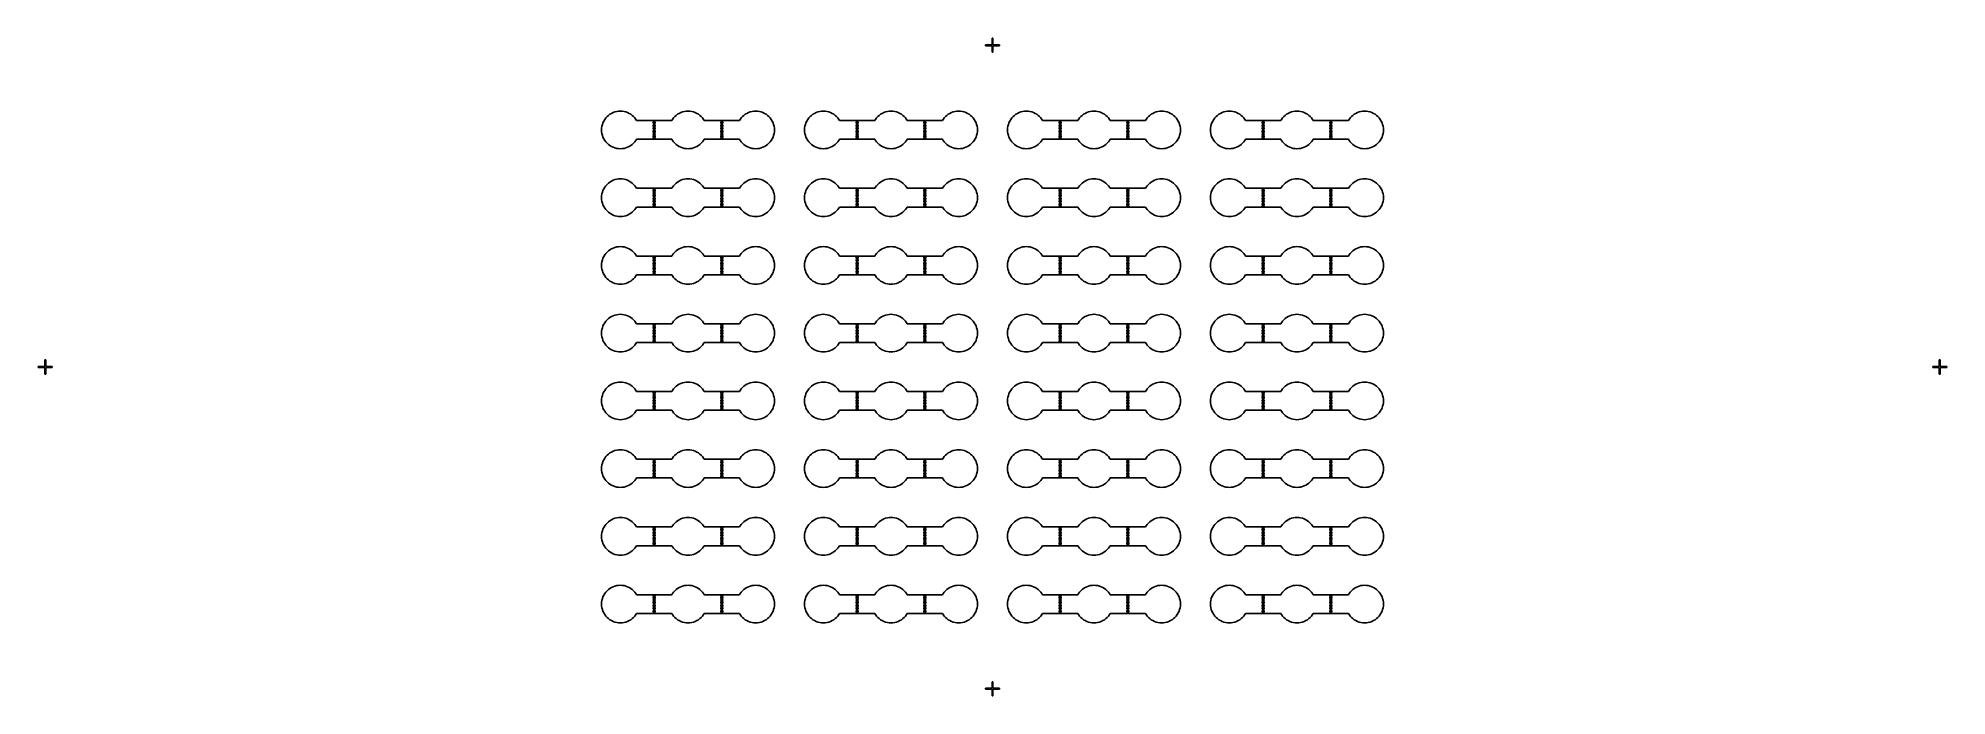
# Model space of a CAD drawing. Extents: x -73 to 181, y -8 to 80.
import ezdxf

# ---------------------------------------------------------------- set-up
doc = ezdxf.new("R2010")
doc.units = 0

msp = doc.modelspace()

# ---------------------------------------------------------------- linework, layer by layer
for p, q in [((53.9375, 78.8125), (53.0625, 78.8125)), ((53.0625, 78.8125), (53.0625, 78.6875)), ((54.0625, 79.6875), (53.9375, 79.6875)), ((53.9375, 79.6875), (53.9375, 78.8125)), ((54.0625, 78.8125), (54.0625, 79.6875)), ((54.9375, 78.8125), (54.0625, 78.8125)), ((54.9375, 78.6875), (54.9375, 78.8125)), ((53.0625, 78.6875), (53.9375, 78.6875)), ((53.9375, 78.6875), (53.9375, 77.8125)), ((53.9375, 77.8125), (54.0625, 77.8125)), ((54.0625, 78.6875), (54.9375, 78.6875)), ((54.0625, 77.8125), (54.0625, 78.6875)), ((2.29521, 68.6785), (2.19031, 68.4567)), ((2.42134, 68.8889), (2.29521, 68.6785)), ((2.56747, 69.086), (2.42134, 68.8889)), ((2.73224, 69.2678), (2.56747, 69.086)), ((2.91403, 69.4325), (2.73224, 69.2678)), ((3.11108, 69.5787), (2.91403, 69.4325)), ((3.32152, 69.7048), (3.11108, 69.5787)), ((3.5433, 69.8097), (3.32152, 69.7048)), ((3.77429, 69.8923), (3.5433, 69.8097)), ((4.01228, 69.952), (3.77429, 69.8923)), ((4.25496, 69.988), (4.01228, 69.952)), ((4.5, 70), (4.25496, 69.988)), ((4.74506, 69.988), (4.5, 70)), ((4.98773, 69.952), (4.74506, 69.988)), ((5.22572, 69.8923), (4.98773, 69.952)), ((5.45671, 69.8097), (5.22572, 69.8923)), ((5.6785, 69.7048), (5.45671, 69.8097)), ((5.88893, 69.5787), (5.6785, 69.7048)), ((6.08598, 69.4325), (5.88893, 69.5787)), ((6.26778, 69.2678), (6.08598, 69.4325)), ((6.43254, 69.086), (6.26778, 69.2678)), ((6.57867, 68.8889), (6.43254, 69.086)), ((6.66493, 68.745), (6.57867, 68.8889)), ((11.3351, 68.745), (6.66493, 68.745)), ((8.85001, 68.725), (8.85001, 68.735)), ((8.85001, 68.735), (9.14999, 68.735)), ((9.14999, 68.725), (8.85001, 68.725)), ((8.85001, 68.705), (8.85001, 68.715)), ((8.85001, 68.715), (9.14999, 68.715)), ((9.14999, 68.705), (8.85001, 68.705)), ((8.85001, 68.685), (8.85001, 68.695)), ((8.85001, 68.695), (9.14999, 68.695)), ((9.14999, 68.685), (8.85001, 68.685)), ((8.85001, 68.665), (8.85001, 68.675)), ((8.85001, 68.675), (9.14999, 68.675)), ((9.14999, 68.665), (8.85001, 68.665)), ((8.85001, 68.645), (8.85001, 68.655)), ((8.85001, 68.655), (9.14999, 68.655)), ((9.14999, 68.645), (8.85001, 68.645)), ((8.85001, 68.625), (8.85001, 68.635)), ((8.85001, 68.635), (9.14999, 68.635)), ((9.14999, 68.625), (8.85001, 68.625)), ((8.85001, 68.605), (8.85001, 68.615)), ((8.85001, 68.615), (9.14999, 68.615)), ((9.14999, 68.605), (8.85001, 68.605)), ((8.85001, 68.585), (8.85001, 68.595)), ((8.85001, 68.595), (9.14999, 68.595)), ((9.14999, 68.585), (8.85001, 68.585)), ((8.85001, 68.565), (8.85001, 68.575)), ((8.85001, 68.575), (9.14999, 68.575)), ((9.14999, 68.565), (8.85001, 68.565)), ((8.85001, 68.545), (8.85001, 68.555)), ((8.85001, 68.555), (9.14999, 68.555)), ((9.14999, 68.735), (9.14999, 68.725)), ((9.14999, 68.715), (9.14999, 68.705)), ((9.14999, 68.695), (9.14999, 68.685)), ((9.14999, 68.675), (9.14999, 68.665)), ((9.14999, 68.655), (9.14999, 68.645)), ((9.14999, 68.635), (9.14999, 68.625)), ((9.14999, 68.615), (9.14999, 68.605)), ((9.14999, 68.595), (9.14999, 68.585)), ((9.14999, 68.575), (9.14999, 68.565)), ((9.14999, 68.555), (9.14999, 68.545)), ((11.4213, 68.8889), (11.3351, 68.745)), ((11.5675, 69.086), (11.4213, 68.8889)), ((11.7322, 69.2678), (11.5675, 69.086)), ((11.914, 69.4325), (11.7322, 69.2678)), ((12.1111, 69.5787), (11.914, 69.4325)), ((12.3215, 69.7048), (12.1111, 69.5787)), ((12.5433, 69.8097), (12.3215, 69.7048)), ((12.7743, 69.8923), (12.5433, 69.8097)), ((13.0123, 69.952), (12.7743, 69.8923)), ((13.2549, 69.988), (13.0123, 69.952)), ((13.5, 70), (13.2549, 69.988)), ((13.7451, 69.988), (13.5, 70)), ((13.9877, 69.952), (13.7451, 69.988)), ((14.2257, 69.8923), (13.9877, 69.952)), ((14.4567, 69.8097), (14.2257, 69.8923)), ((14.6785, 69.7048), (14.4567, 69.8097)), ((14.8889, 69.5787), (14.6785, 69.7048)), ((15.086, 69.4325), (14.8889, 69.5787)), ((15.2678, 69.2678), (15.086, 69.4325)), ((15.4325, 69.086), (15.2678, 69.2678)), ((15.5787, 68.8889), (15.4325, 69.086)), ((15.6649, 68.745), (15.5787, 68.8889)), ((20.3351, 68.745), (15.6649, 68.745)), ((17.85, 68.725), (17.85, 68.735)), ((17.85, 68.735), (18.15, 68.735)), ((18.15, 68.725), (17.85, 68.725)), ((17.85, 68.705), (17.85, 68.715)), ((17.85, 68.715), (18.15, 68.715)), ((18.15, 68.705), (17.85, 68.705)), ((17.85, 68.685), (17.85, 68.695)), ((17.85, 68.695), (18.15, 68.695)), ((18.15, 68.685), (17.85, 68.685)), ((17.85, 68.665), (17.85, 68.675)), ((17.85, 68.675), (18.15, 68.675)), ((18.15, 68.665), (17.85, 68.665)), ((17.85, 68.645), (17.85, 68.655)), ((17.85, 68.655), (18.15, 68.655)), ((18.15, 68.645), (17.85, 68.645)), ((17.85, 68.625), (17.85, 68.635)), ((17.85, 68.635), (18.15, 68.635)), ((18.15, 68.625), (17.85, 68.625)), ((17.85, 68.605), (17.85, 68.615)), ((17.85, 68.615), (18.15, 68.615)), ((18.15, 68.605), (17.85, 68.605)), ((17.85, 68.585), (17.85, 68.595)), ((17.85, 68.595), (18.15, 68.595)), ((18.15, 68.585), (17.85, 68.585)), ((17.85, 68.565), (17.85, 68.575)), ((17.85, 68.575), (18.15, 68.575)), ((18.15, 68.565), (17.85, 68.565)), ((17.85, 68.545), (17.85, 68.555)), ((17.85, 68.555), (18.15, 68.555)), ((18.15, 68.735), (18.15, 68.725)), ((18.15, 68.715), (18.15, 68.705)), ((18.15, 68.695), (18.15, 68.685)), ((18.15, 68.675), (18.15, 68.665)), ((18.15, 68.655), (18.15, 68.645)), ((18.15, 68.635), (18.15, 68.625)), ((18.15, 68.615), (18.15, 68.605)), ((18.15, 68.595), (18.15, 68.585)), ((18.15, 68.575), (18.15, 68.565)), ((18.15, 68.555), (18.15, 68.545)), ((20.4213, 68.8889), (20.3351, 68.745)), ((20.5675, 69.086), (20.4213, 68.8889)), ((20.7322, 69.2678), (20.5675, 69.086)), ((20.914, 69.4325), (20.7322, 69.2678)), ((21.1111, 69.5787), (20.914, 69.4325)), ((21.3215, 69.7048), (21.1111, 69.5787)), ((21.5433, 69.8097), (21.3215, 69.7048)), ((21.7743, 69.8923), (21.5433, 69.8097)), ((22.0123, 69.952), (21.7743, 69.8923)), ((22.2549, 69.988), (22.0123, 69.952)), ((22.5, 70), (22.2549, 69.988)), ((22.745, 69.988), (22.5, 70)), ((22.9877, 69.952), (22.745, 69.988)), ((23.2257, 69.8923), (22.9877, 69.952)), ((23.4567, 69.8097), (23.2257, 69.8923)), ((23.6785, 69.7048), (23.4567, 69.8097)), ((23.8889, 69.5787), (23.6785, 69.7048)), ((24.086, 69.4325), (23.8889, 69.5787)), ((24.2678, 69.2678), (24.086, 69.4325)), ((24.4325, 69.086), (24.2678, 69.2678)), ((24.5787, 68.8889), (24.4325, 69.086)), ((24.7048, 68.6785), (24.5787, 68.8889)), ((24.8097, 68.4567), (24.7048, 68.6785)), ((29.2952, 68.6785), (29.1903, 68.4567)), ((29.4213, 68.8889), (29.2952, 68.6785)), ((29.5675, 69.086), (29.4213, 68.8889)), ((29.7322, 69.2678), (29.5675, 69.086)), ((29.914, 69.4325), (29.7322, 69.2678)), ((30.1111, 69.5787), (29.914, 69.4325)), ((30.3215, 69.7048), (30.1111, 69.5787)), ((30.5433, 69.8097), (30.3215, 69.7048)), ((30.7743, 69.8923), (30.5433, 69.8097)), ((31.0123, 69.952), (30.7743, 69.8923)), ((31.255, 69.988), (31.0123, 69.952)), ((31.5, 70), (31.255, 69.988)), ((31.7451, 69.988), (31.5, 70)), ((31.9877, 69.952), (31.7451, 69.988)), ((32.2257, 69.8923), (31.9877, 69.952)), ((32.4567, 69.8097), (32.2257, 69.8923)), ((32.6785, 69.7048), (32.4567, 69.8097)), ((32.8889, 69.5787), (32.6785, 69.7048)), ((33.086, 69.4325), (32.8889, 69.5787)), ((33.2678, 69.2678), (33.086, 69.4325)), ((33.4325, 69.086), (33.2678, 69.2678)), ((33.5787, 68.8889), (33.4325, 69.086)), ((33.6649, 68.745), (33.5787, 68.8889)), ((38.3351, 68.745), (33.6649, 68.745)), ((35.85, 68.725), (35.85, 68.735)), ((35.85, 68.735), (36.15, 68.735)), ((36.15, 68.725), (35.85, 68.725)), ((35.85, 68.705), (35.85, 68.715)), ((35.85, 68.715), (36.15, 68.715)), ((36.15, 68.705), (35.85, 68.705)), ((35.85, 68.685), (35.85, 68.695)), ((35.85, 68.695), (36.15, 68.695)), ((36.15, 68.685), (35.85, 68.685)), ((35.85, 68.665), (35.85, 68.675)), ((35.85, 68.675), (36.15, 68.675)), ((36.15, 68.665), (35.85, 68.665)), ((35.85, 68.645), (35.85, 68.655)), ((35.85, 68.655), (36.15, 68.655)), ((36.15, 68.645), (35.85, 68.645)), ((35.85, 68.625), (35.85, 68.635)), ((35.85, 68.635), (36.15, 68.635)), ((36.15, 68.625), (35.85, 68.625)), ((35.85, 68.605), (35.85, 68.615)), ((35.85, 68.615), (36.15, 68.615)), ((36.15, 68.605), (35.85, 68.605)), ((35.85, 68.585), (35.85, 68.595)), ((35.85, 68.595), (36.15, 68.595)), ((36.15, 68.585), (35.85, 68.585)), ((35.85, 68.565), (35.85, 68.575)), ((35.85, 68.575), (36.15, 68.575)), ((36.15, 68.565), (35.85, 68.565)), ((35.85, 68.545), (35.85, 68.555)), ((35.85, 68.555), (36.15, 68.555)), ((36.15, 68.735), (36.15, 68.725)), ((36.15, 68.715), (36.15, 68.705)), ((36.15, 68.695), (36.15, 68.685)), ((36.15, 68.675), (36.15, 68.665)), ((36.15, 68.655), (36.15, 68.645)), ((36.15, 68.635), (36.15, 68.625)), ((36.15, 68.615), (36.15, 68.605)), ((36.15, 68.595), (36.15, 68.585)), ((36.15, 68.575), (36.15, 68.565)), ((36.15, 68.555), (36.15, 68.545)), ((38.4213, 68.8889), (38.3351, 68.745)), ((38.5675, 69.086), (38.4213, 68.8889)), ((38.7322, 69.2678), (38.5675, 69.086)), ((38.914, 69.4325), (38.7322, 69.2678)), ((39.1111, 69.5787), (38.914, 69.4325)), ((39.3215, 69.7048), (39.1111, 69.5787)), ((39.5433, 69.8097), (39.3215, 69.7048)), ((39.7743, 69.8923), (39.5433, 69.8097)), ((40.0123, 69.952), (39.7743, 69.8923)), ((40.2549, 69.988), (40.0123, 69.952)), ((40.5, 70), (40.2549, 69.988)), ((40.7451, 69.988), (40.5, 70)), ((40.9877, 69.952), (40.7451, 69.988)), ((41.2257, 69.8923), (40.9877, 69.952)), ((41.4567, 69.8097), (41.2257, 69.8923)), ((41.6785, 69.7048), (41.4567, 69.8097)), ((41.8889, 69.5787), (41.6785, 69.7048)), ((42.086, 69.4325), (41.8889, 69.5787)), ((42.2678, 69.2678), (42.086, 69.4325)), ((42.4325, 69.086), (42.2678, 69.2678)), ((42.5787, 68.8889), (42.4325, 69.086)), ((42.6649, 68.745), (42.5787, 68.8889)), ((47.3351, 68.745), (42.6649, 68.745)), ((44.85, 68.725), (44.85, 68.735)), ((44.85, 68.735), (45.15, 68.735)), ((45.15, 68.725), (44.85, 68.725)), ((44.85, 68.705), (44.85, 68.715)), ((44.85, 68.715), (45.15, 68.715)), ((45.15, 68.705), (44.85, 68.705)), ((44.85, 68.685), (44.85, 68.695)), ((44.85, 68.695), (45.15, 68.695)), ((45.15, 68.685), (44.85, 68.685)), ((44.85, 68.665), (44.85, 68.675)), ((44.85, 68.675), (45.15, 68.675)), ((45.15, 68.665), (44.85, 68.665)), ((44.85, 68.645), (44.85, 68.655)), ((44.85, 68.655), (45.15, 68.655)), ((45.15, 68.645), (44.85, 68.645)), ((44.85, 68.625), (44.85, 68.635)), ((44.85, 68.635), (45.15, 68.635)), ((45.15, 68.625), (44.85, 68.625)), ((44.85, 68.605), (44.85, 68.615)), ((44.85, 68.615), (45.15, 68.615)), ((45.15, 68.605), (44.85, 68.605)), ((44.85, 68.585), (44.85, 68.595)), ((44.85, 68.595), (45.15, 68.595)), ((45.15, 68.585), (44.85, 68.585)), ((44.85, 68.565), (44.85, 68.575)), ((44.85, 68.575), (45.15, 68.575)), ((45.15, 68.565), (44.85, 68.565)), ((44.85, 68.545), (44.85, 68.555)), ((44.85, 68.555), (45.15, 68.555)), ((45.15, 68.735), (45.15, 68.725)), ((45.15, 68.715), (45.15, 68.705)), ((45.15, 68.695), (45.15, 68.685)), ((45.15, 68.675), (45.15, 68.665)), ((45.15, 68.655), (45.15, 68.645)), ((45.15, 68.635), (45.15, 68.625)), ((45.15, 68.615), (45.15, 68.605)), ((45.15, 68.595), (45.15, 68.585)), ((45.15, 68.575), (45.15, 68.565)), ((45.15, 68.555), (45.15, 68.545)), ((47.4213, 68.8889), (47.3351, 68.745)), ((47.5675, 69.086), (47.4213, 68.8889)), ((47.7322, 69.2678), (47.5675, 69.086)), ((47.914, 69.4325), (47.7322, 69.2678)), ((48.1111, 69.5787), (47.914, 69.4325)), ((48.3215, 69.7048), (48.1111, 69.5787)), ((48.5433, 69.8097), (48.3215, 69.7048)), ((48.7743, 69.8923), (48.5433, 69.8097)), ((49.0123, 69.952), (48.7743, 69.8923)), ((49.2549, 69.988), (49.0123, 69.952)), ((49.5, 70), (49.2549, 69.988)), ((49.745, 69.988), (49.5, 70)), ((49.9877, 69.952), (49.745, 69.988)), ((50.2257, 69.8923), (49.9877, 69.952)), ((50.4567, 69.8097), (50.2257, 69.8923)), ((50.6785, 69.7048), (50.4567, 69.8097)), ((50.8889, 69.5787), (50.6785, 69.7048)), ((51.086, 69.4325), (50.8889, 69.5787)), ((51.2678, 69.2678), (51.086, 69.4325)), ((51.4325, 69.086), (51.2678, 69.2678)), ((51.5787, 68.8889), (51.4325, 69.086)), ((51.7048, 68.6785), (51.5787, 68.8889)), ((51.8097, 68.4567), (51.7048, 68.6785)), ((56.2952, 68.6785), (56.1903, 68.4567)), ((56.4213, 68.8889), (56.2952, 68.6785)), ((56.5675, 69.086), (56.4213, 68.8889)), ((56.7322, 69.2678), (56.5675, 69.086)), ((56.914, 69.4325), (56.7322, 69.2678)), ((57.1111, 69.5787), (56.914, 69.4325)), ((57.3215, 69.7048), (57.1111, 69.5787)), ((57.5433, 69.8097), (57.3215, 69.7048)), ((57.7743, 69.8923), (57.5433, 69.8097)), ((58.0123, 69.952), (57.7743, 69.8923)), ((58.255, 69.988), (58.0123, 69.952)), ((58.5, 70), (58.255, 69.988)), ((58.7451, 69.988), (58.5, 70)), ((58.9877, 69.952), (58.7451, 69.988)), ((59.2257, 69.8923), (58.9877, 69.952)), ((59.4567, 69.8097), (59.2257, 69.8923)), ((59.6785, 69.7048), (59.4567, 69.8097)), ((59.8889, 69.5787), (59.6785, 69.7048)), ((60.086, 69.4325), (59.8889, 69.5787)), ((60.2678, 69.2678), (60.086, 69.4325)), ((60.4325, 69.086), (60.2678, 69.2678)), ((60.5787, 68.8889), (60.4325, 69.086)), ((60.6649, 68.745), (60.5787, 68.8889)), ((65.3351, 68.745), (60.6649, 68.745)), ((62.85, 68.725), (62.85, 68.735)), ((62.85, 68.735), (63.15, 68.735)), ((63.15, 68.725), (62.85, 68.725)), ((62.85, 68.705), (62.85, 68.715)), ((62.85, 68.715), (63.15, 68.715)), ((63.15, 68.705), (62.85, 68.705)), ((62.85, 68.685), (62.85, 68.695)), ((62.85, 68.695), (63.15, 68.695)), ((63.15, 68.685), (62.85, 68.685)), ((62.85, 68.665), (62.85, 68.675)), ((62.85, 68.675), (63.15, 68.675)), ((63.15, 68.665), (62.85, 68.665)), ((62.85, 68.645), (62.85, 68.655)), ((62.85, 68.655), (63.15, 68.655)), ((63.15, 68.645), (62.85, 68.645)), ((62.85, 68.625), (62.85, 68.635)), ((62.85, 68.635), (63.15, 68.635)), ((63.15, 68.625), (62.85, 68.625)), ((62.85, 68.605), (62.85, 68.615)), ((62.85, 68.615), (63.15, 68.615)), ((63.15, 68.605), (62.85, 68.605)), ((62.85, 68.585), (62.85, 68.595)), ((62.85, 68.595), (63.15, 68.595)), ((63.15, 68.585), (62.85, 68.585)), ((62.85, 68.565), (62.85, 68.575)), ((62.85, 68.575), (63.15, 68.575)), ((63.15, 68.565), (62.85, 68.565)), ((62.85, 68.545), (62.85, 68.555)), ((62.85, 68.555), (63.15, 68.555)), ((63.15, 68.735), (63.15, 68.725)), ((63.15, 68.715), (63.15, 68.705)), ((63.15, 68.695), (63.15, 68.685)), ((63.15, 68.675), (63.15, 68.665)), ((63.15, 68.655), (63.15, 68.645)), ((63.15, 68.635), (63.15, 68.625)), ((63.15, 68.615), (63.15, 68.605)), ((63.15, 68.595), (63.15, 68.585)), ((63.15, 68.575), (63.15, 68.565)), ((63.15, 68.555), (63.15, 68.545)), ((65.4213, 68.8889), (65.3351, 68.745)), ((65.5675, 69.086), (65.4213, 68.8889)), ((65.7322, 69.2678), (65.5675, 69.086)), ((65.914, 69.4325), (65.7322, 69.2678)), ((66.1111, 69.5787), (65.914, 69.4325)), ((66.3215, 69.7048), (66.1111, 69.5787)), ((66.5433, 69.8097), (66.3215, 69.7048)), ((66.7743, 69.8923), (66.5433, 69.8097)), ((67.0123, 69.952), (66.7743, 69.8923)), ((67.2549, 69.988), (67.0123, 69.952)), ((67.5, 70), (67.2549, 69.988)), ((67.7451, 69.988), (67.5, 70)), ((67.9877, 69.952), (67.7451, 69.988)), ((68.2257, 69.8923), (67.9877, 69.952)), ((68.4567, 69.8097), (68.2257, 69.8923)), ((68.6785, 69.7048), (68.4567, 69.8097)), ((68.8889, 69.5787), (68.6785, 69.7048)), ((69.086, 69.4325), (68.8889, 69.5787)), ((69.2678, 69.2678), (69.086, 69.4325)), ((69.4325, 69.086), (69.2678, 69.2678)), ((69.5787, 68.8889), (69.4325, 69.086)), ((69.6649, 68.745), (69.5787, 68.8889)), ((74.3351, 68.745), (69.6649, 68.745)), ((71.85, 68.725), (71.85, 68.735)), ((71.85, 68.735), (72.15, 68.735)), ((72.15, 68.725), (71.85, 68.725)), ((71.85, 68.705), (71.85, 68.715)), ((71.85, 68.715), (72.15, 68.715)), ((72.15, 68.705), (71.85, 68.705)), ((71.85, 68.685), (71.85, 68.695)), ((71.85, 68.695), (72.15, 68.695)), ((72.15, 68.685), (71.85, 68.685)), ((71.85, 68.665), (71.85, 68.675)), ((71.85, 68.675), (72.15, 68.675)), ((72.15, 68.665), (71.85, 68.665)), ((71.85, 68.645), (71.85, 68.655)), ((71.85, 68.655), (72.15, 68.655)), ((72.15, 68.645), (71.85, 68.645)), ((71.85, 68.625), (71.85, 68.635)), ((71.85, 68.635), (72.15, 68.635)), ((72.15, 68.625), (71.85, 68.625)), ((71.85, 68.605), (71.85, 68.615)), ((71.85, 68.615), (72.15, 68.615)), ((72.15, 68.605), (71.85, 68.605)), ((71.85, 68.585), (71.85, 68.595)), ((71.85, 68.595), (72.15, 68.595)), ((72.15, 68.585), (71.85, 68.585)), ((71.85, 68.565), (71.85, 68.575)), ((71.85, 68.575), (72.15, 68.575)), ((72.15, 68.565), (71.85, 68.565)), ((71.85, 68.545), (71.85, 68.555)), ((71.85, 68.555), (72.15, 68.555)), ((72.15, 68.735), (72.15, 68.725)), ((72.15, 68.715), (72.15, 68.705)), ((72.15, 68.695), (72.15, 68.685)), ((72.15, 68.675), (72.15, 68.665)), ((72.15, 68.655), (72.15, 68.645)), ((72.15, 68.635), (72.15, 68.625)), ((72.15, 68.615), (72.15, 68.605)), ((72.15, 68.595), (72.15, 68.585)), ((72.15, 68.575), (72.15, 68.565)), ((72.15, 68.555), (72.15, 68.545)), ((74.4213, 68.8889), (74.3351, 68.745)), ((74.5675, 69.086), (74.4213, 68.8889)), ((74.7322, 69.2678), (74.5675, 69.086)), ((74.914, 69.4325), (74.7322, 69.2678)), ((75.1111, 69.5787), (74.914, 69.4325)), ((75.3215, 69.7048), (75.1111, 69.5787)), ((75.5433, 69.8097), (75.3215, 69.7048)), ((75.7743, 69.8923), (75.5433, 69.8097)), ((76.0123, 69.952), (75.7743, 69.8923)), ((76.2549, 69.988), (76.0123, 69.952)), ((76.5, 70), (76.2549, 69.988)), ((76.745, 69.988), (76.5, 70)), ((76.9877, 69.952), (76.745, 69.988)), ((77.2257, 69.8923), (76.9877, 69.952)), ((77.4567, 69.8097), (77.2257, 69.8923)), ((77.6785, 69.7048), (77.4567, 69.8097)), ((77.8889, 69.5787), (77.6785, 69.7048)), ((78.086, 69.4325), (77.8889, 69.5787)), ((78.2678, 69.2678), (78.086, 69.4325)), ((78.4325, 69.086), (78.2678, 69.2678)), ((78.5787, 68.8889), (78.4325, 69.086)), ((78.7048, 68.6785), (78.5787, 68.8889)), ((78.8097, 68.4567), (78.7048, 68.6785)), ((83.2952, 68.6785), (83.1903, 68.4567)), ((83.4213, 68.8889), (83.2952, 68.6785)), ((83.5675, 69.086), (83.4213, 68.8889)), ((83.7322, 69.2678), (83.5675, 69.086)), ((83.914, 69.4325), (83.7322, 69.2678)), ((84.1111, 69.5787), (83.914, 69.4325)), ((84.3215, 69.7048), (84.1111, 69.5787)), ((84.5433, 69.8097), (84.3215, 69.7048)), ((84.7743, 69.8923), (84.5433, 69.8097)), ((85.0123, 69.952), (84.7743, 69.8923)), ((85.255, 69.988), (85.0123, 69.952)), ((85.5, 70), (85.255, 69.988)), ((85.7451, 69.988), (85.5, 70)), ((85.9877, 69.952), (85.7451, 69.988)), ((86.2257, 69.8923), (85.9877, 69.952)), ((86.4567, 69.8097), (86.2257, 69.8923)), ((86.6785, 69.7048), (86.4567, 69.8097)), ((86.8889, 69.5787), (86.6785, 69.7048)), ((87.086, 69.4325), (86.8889, 69.5787)), ((87.2678, 69.2678), (87.086, 69.4325)), ((87.4325, 69.086), (87.2678, 69.2678)), ((87.5787, 68.8889), (87.4325, 69.086)), ((87.6649, 68.745), (87.5787, 68.8889)), ((92.3351, 68.745), (87.6649, 68.745)), ((89.85, 68.725), (89.85, 68.735)), ((89.85, 68.735), (90.15, 68.735)), ((90.15, 68.725), (89.85, 68.725)), ((89.85, 68.705), (89.85, 68.715)), ((89.85, 68.715), (90.15, 68.715)), ((90.15, 68.705), (89.85, 68.705)), ((89.85, 68.685), (89.85, 68.695)), ((89.85, 68.695), (90.15, 68.695)), ((90.15, 68.685), (89.85, 68.685)), ((89.85, 68.665), (89.85, 68.675)), ((89.85, 68.675), (90.15, 68.675)), ((90.15, 68.665), (89.85, 68.665)), ((89.85, 68.645), (89.85, 68.655)), ((89.85, 68.655), (90.15, 68.655)), ((90.15, 68.645), (89.85, 68.645)), ((89.85, 68.625), (89.85, 68.635)), ((89.85, 68.635), (90.15, 68.635)), ((90.15, 68.625), (89.85, 68.625)), ((89.85, 68.605), (89.85, 68.615)), ((89.85, 68.615), (90.15, 68.615)), ((90.15, 68.605), (89.85, 68.605)), ((89.85, 68.585), (89.85, 68.595)), ((89.85, 68.595), (90.15, 68.595)), ((90.15, 68.585), (89.85, 68.585)), ((89.85, 68.565), (89.85, 68.575)), ((89.85, 68.575), (90.15, 68.575)), ((90.15, 68.565), (89.85, 68.565)), ((89.85, 68.545), (89.85, 68.555)), ((89.85, 68.555), (90.15, 68.555)), ((90.15, 68.735), (90.15, 68.725)), ((90.15, 68.715), (90.15, 68.705)), ((90.15, 68.695), (90.15, 68.685)), ((90.15, 68.675), (90.15, 68.665)), ((90.15, 68.655), (90.15, 68.645)), ((90.15, 68.635), (90.15, 68.625)), ((90.15, 68.615), (90.15, 68.605)), ((90.15, 68.595), (90.15, 68.585)), ((90.15, 68.575), (90.15, 68.565)), ((90.15, 68.555), (90.15, 68.545)), ((92.4213, 68.8889), (92.3351, 68.745)), ((92.5675, 69.086), (92.4213, 68.8889)), ((92.7322, 69.2678), (92.5675, 69.086)), ((92.914, 69.4325), (92.7322, 69.2678)), ((93.1111, 69.5787), (92.914, 69.4325)), ((93.3215, 69.7048), (93.1111, 69.5787)), ((93.5433, 69.8097), (93.3215, 69.7048)), ((93.7743, 69.8923), (93.5433, 69.8097)), ((94.0123, 69.952), (93.7743, 69.8923)), ((94.2549, 69.988), (94.0123, 69.952)), ((94.5, 70), (94.2549, 69.988)), ((94.7451, 69.988), (94.5, 70)), ((94.9877, 69.952), (94.7451, 69.988)), ((95.2257, 69.8923), (94.9877, 69.952)), ((95.4567, 69.8097), (95.2257, 69.8923)), ((95.6785, 69.7048), (95.4567, 69.8097)), ((95.8889, 69.5787), (95.6785, 69.7048)), ((96.086, 69.4325), (95.8889, 69.5787)), ((96.2678, 69.2678), (96.086, 69.4325)), ((96.4325, 69.086), (96.2678, 69.2678)), ((96.5787, 68.8889), (96.4325, 69.086)), ((96.6649, 68.745), (96.5787, 68.8889)), ((101.335, 68.745), (96.6649, 68.745)), ((98.85, 68.725), (98.85, 68.735)), ((98.85, 68.735), (99.15, 68.735)), ((99.15, 68.725), (98.85, 68.725)), ((98.85, 68.705), (98.85, 68.715)), ((98.85, 68.715), (99.15, 68.715)), ((99.15, 68.705), (98.85, 68.705)), ((98.85, 68.685), (98.85, 68.695)), ((98.85, 68.695), (99.15, 68.695)), ((99.15, 68.685), (98.85, 68.685)), ((98.85, 68.665), (98.85, 68.675)), ((98.85, 68.675), (99.15, 68.675)), ((99.15, 68.665), (98.85, 68.665)), ((98.85, 68.645), (98.85, 68.655)), ((98.85, 68.655), (99.15, 68.655)), ((99.15, 68.645), (98.85, 68.645)), ((98.85, 68.625), (98.85, 68.635)), ((98.85, 68.635), (99.15, 68.635)), ((99.15, 68.625), (98.85, 68.625)), ((98.85, 68.605), (98.85, 68.615)), ((98.85, 68.615), (99.15, 68.615)), ((99.15, 68.605), (98.85, 68.605)), ((98.85, 68.585), (98.85, 68.595)), ((98.85, 68.595), (99.15, 68.595)), ((99.15, 68.585), (98.85, 68.585)), ((98.85, 68.565), (98.85, 68.575)), ((98.85, 68.575), (99.15, 68.575)), ((99.15, 68.565), (98.85, 68.565)), ((98.85, 68.545), (98.85, 68.555)), ((98.85, 68.555), (99.15, 68.555)), ((99.15, 68.735), (99.15, 68.725)), ((99.15, 68.715), (99.15, 68.705)), ((99.15, 68.695), (99.15, 68.685)), ((99.15, 68.675), (99.15, 68.665)), ((99.15, 68.655), (99.15, 68.645)), ((99.15, 68.635), (99.15, 68.625)), ((99.15, 68.615), (99.15, 68.605)), ((99.15, 68.595), (99.15, 68.585)), ((99.15, 68.575), (99.15, 68.565)), ((99.15, 68.555), (99.15, 68.545)), ((101.421, 68.8889), (101.335, 68.745)), ((101.567, 69.086), (101.421, 68.8889)), ((101.732, 69.2678), (101.567, 69.086)), ((101.914, 69.4325), (101.732, 69.2678)), ((102.111, 69.5787), (101.914, 69.4325)), ((102.322, 69.7048), (102.111, 69.5787)), ((102.543, 69.8097), (102.322, 69.7048)), ((102.774, 69.8923), (102.543, 69.8097)), ((103.012, 69.952), (102.774, 69.8923)), ((103.255, 69.988), (103.012, 69.952)), ((103.5, 70), (103.255, 69.988)), ((103.745, 69.988), (103.5, 70)), ((103.988, 69.952), (103.745, 69.988)), ((104.226, 69.8923), (103.988, 69.952)), ((104.457, 69.8097), (104.226, 69.8923)), ((104.678, 69.7048), (104.457, 69.8097)), ((104.889, 69.5787), (104.678, 69.7048)), ((105.086, 69.4325), (104.889, 69.5787)), ((105.268, 69.2678), (105.086, 69.4325)), ((105.433, 69.086), (105.268, 69.2678)), ((105.579, 68.8889), (105.433, 69.086)), ((105.705, 68.6785), (105.579, 68.8889)), ((105.81, 68.4567), (105.705, 68.6785)), ((2.01204, 67.745), (2, 67.5)), ((2, 67.5), (2.01204, 67.255)), ((2.04805, 67.9877), (2.01204, 67.745)), ((2.01204, 67.255), (2.04805, 67.0123)), ((2.10765, 68.2257), (2.04805, 67.9877)), ((2.04805, 67.0123), (2.10765, 66.7743)), ((2.19031, 68.4567), (2.10765, 68.2257)), ((2.10765, 66.7743), (2.19031, 66.5433)), ((2.19031, 66.5433), (2.29521, 66.3215)), ((2.29521, 66.3215), (2.42134, 66.1111)), ((2.42134, 66.1111), (2.56747, 65.914)), ((6.43254, 65.914), (6.57867, 66.1111)), ((6.57867, 66.1111), (6.66493, 66.255)), ((6.66493, 66.255), (11.3351, 66.255)), ((9.14999, 68.545), (8.85001, 68.545)), ((8.85001, 68.525), (8.85001, 68.535)), ((8.85001, 68.535), (9.14999, 68.535)), ((9.14999, 68.525), (8.85001, 68.525)), ((8.85001, 68.505), (8.85001, 68.515)), ((8.85001, 68.515), (9.14999, 68.515)), ((9.14999, 68.505), (8.85001, 68.505)), ((8.85001, 68.485), (8.85001, 68.495)), ((8.85001, 68.495), (9.14999, 68.495)), ((9.14999, 68.485), (8.85001, 68.485)), ((8.85001, 68.465), (8.85001, 68.475)), ((8.85001, 68.475), (9.14999, 68.475)), ((9.14999, 68.465), (8.85001, 68.465)), ((8.85001, 68.445), (8.85001, 68.455)), ((8.85001, 68.455), (9.14999, 68.455)), ((9.14999, 68.445), (8.85001, 68.445)), ((8.85001, 68.425), (8.85001, 68.435)), ((8.85001, 68.435), (9.14999, 68.435)), ((9.14999, 68.425), (8.85001, 68.425)), ((8.85001, 68.405), (8.85001, 68.415)), ((8.85001, 68.415), (9.14999, 68.415)), ((9.14999, 68.405), (8.85001, 68.405)), ((8.85001, 68.385), (8.85001, 68.395)), ((8.85001, 68.395), (9.14999, 68.395)), ((9.14999, 68.385), (8.85001, 68.385)), ((8.85001, 68.365), (8.85001, 68.375)), ((8.85001, 68.375), (9.14999, 68.375)), ((9.14999, 68.365), (8.85001, 68.365)), ((8.85001, 68.345), (8.85001, 68.355)), ((8.85001, 68.355), (9.14999, 68.355)), ((9.14999, 68.345), (8.85001, 68.345)), ((8.85001, 68.325), (8.85001, 68.335)), ((8.85001, 68.335), (9.14999, 68.335)), ((9.14999, 68.325), (8.85001, 68.325)), ((8.85001, 68.305), (8.85001, 68.315)), ((8.85001, 68.315), (9.14999, 68.315)), ((9.14999, 68.305), (8.85001, 68.305)), ((8.85001, 68.285), (8.85001, 68.295)), ((8.85001, 68.295), (9.14999, 68.295)), ((9.14999, 68.285), (8.85001, 68.285)), ((8.85001, 68.265), (8.85001, 68.275)), ((8.85001, 68.275), (9.14999, 68.275)), ((9.14999, 68.265), (8.85001, 68.265)), ((8.85001, 68.245), (8.85001, 68.255)), ((8.85001, 68.255), (9.14999, 68.255)), ((9.14999, 68.245), (8.85001, 68.245)), ((8.85001, 68.225), (8.85001, 68.235)), ((8.85001, 68.235), (9.14999, 68.235)), ((9.14999, 68.225), (8.85001, 68.225)), ((8.85001, 68.205), (8.85001, 68.215)), ((8.85001, 68.215), (9.14999, 68.215)), ((9.14999, 68.205), (8.85001, 68.205)), ((8.85001, 68.185), (8.85001, 68.195)), ((8.85001, 68.195), (9.14999, 68.195)), ((9.14999, 68.185), (8.85001, 68.185)), ((8.85001, 68.165), (8.85001, 68.175)), ((8.85001, 68.175), (9.14999, 68.175)), ((9.14999, 68.165), (8.85001, 68.165)), ((8.85001, 68.145), (8.85001, 68.155)), ((8.85001, 68.155), (9.14999, 68.155)), ((9.14999, 68.145), (8.85001, 68.145)), ((8.85001, 68.125), (8.85001, 68.135)), ((8.85001, 68.135), (9.14999, 68.135)), ((9.14999, 68.125), (8.85001, 68.125)), ((8.85001, 68.105), (8.85001, 68.115)), ((8.85001, 68.115), (9.14999, 68.115)), ((9.14999, 68.105), (8.85001, 68.105)), ((8.85001, 68.085), (8.85001, 68.095)), ((8.85001, 68.095), (9.14999, 68.095)), ((9.14999, 68.085), (8.85001, 68.085)), ((8.85001, 68.065), (8.85001, 68.075)), ((8.85001, 68.075), (9.14999, 68.075)), ((9.14999, 68.065), (8.85001, 68.065)), ((8.85001, 68.045), (8.85001, 68.055)), ((8.85001, 68.055), (9.14999, 68.055)), ((9.14999, 68.045), (8.85001, 68.045)), ((8.85001, 68.025), (8.85001, 68.035)), ((8.85001, 68.035), (9.14999, 68.035)), ((9.14999, 68.025), (8.85001, 68.025)), ((8.85001, 68.005), (8.85001, 68.015)), ((8.85001, 68.015), (9.14999, 68.015)), ((9.14999, 68.005), (8.85001, 68.005)), ((8.85001, 67.985), (8.85001, 67.995)), ((8.85001, 67.995), (9.14999, 67.995)), ((9.14999, 67.985), (8.85001, 67.985)), ((8.85001, 67.965), (8.85001, 67.975)), ((8.85001, 67.975), (9.14999, 67.975)), ((9.14999, 67.965), (8.85001, 67.965)), ((8.85001, 67.945), (8.85001, 67.955)), ((8.85001, 67.955), (9.14999, 67.955)), ((9.14999, 67.945), (8.85001, 67.945)), ((8.85001, 67.925), (8.85001, 67.935)), ((8.85001, 67.935), (9.14999, 67.935)), ((9.14999, 67.925), (8.85001, 67.925)), ((8.85001, 67.905), (8.85001, 67.915)), ((8.85001, 67.915), (9.14999, 67.915)), ((9.14999, 67.905), (8.85001, 67.905)), ((8.85001, 67.885), (8.85001, 67.895)), ((8.85001, 67.895), (9.14999, 67.895)), ((9.14999, 67.885), (8.85001, 67.885)), ((8.85001, 67.865), (8.85001, 67.875)), ((8.85001, 67.875), (9.14999, 67.875)), ((9.14999, 67.865), (8.85001, 67.865)), ((8.85001, 67.845), (8.85001, 67.855)), ((8.85001, 67.855), (9.14999, 67.855)), ((9.14999, 67.845), (8.85001, 67.845)), ((8.85001, 67.825), (8.85001, 67.835)), ((8.85001, 67.835), (9.14999, 67.835)), ((9.14999, 67.825), (8.85001, 67.825)), ((8.85001, 67.805), (8.85001, 67.815)), ((8.85001, 67.815), (9.14999, 67.815)), ((9.14999, 67.805), (8.85001, 67.805)), ((8.85001, 67.785), (8.85001, 67.795)), ((8.85001, 67.795), (9.14999, 67.795)), ((9.14999, 67.785), (8.85001, 67.785)), ((8.85001, 67.765), (8.85001, 67.775)), ((8.85001, 67.775), (9.14999, 67.775)), ((9.14999, 67.765), (8.85001, 67.765)), ((8.85001, 67.745), (8.85001, 67.755)), ((8.85001, 67.755), (9.14999, 67.755)), ((9.14999, 67.745), (8.85001, 67.745)), ((8.85001, 67.725), (8.85001, 67.735)), ((8.85001, 67.735), (9.14999, 67.735)), ((9.14999, 67.725), (8.85001, 67.725)), ((8.85001, 67.705), (8.85001, 67.715)), ((8.85001, 67.715), (9.14999, 67.715)), ((9.14999, 67.705), (8.85001, 67.705)), ((8.85001, 67.685), (8.85001, 67.695)), ((8.85001, 67.695), (9.14999, 67.695)), ((9.14999, 67.685), (8.85001, 67.685)), ((8.85001, 67.665), (8.85001, 67.675)), ((8.85001, 67.675), (9.14999, 67.675)), ((9.14999, 67.665), (8.85001, 67.665)), ((8.85001, 67.645), (8.85001, 67.655)), ((8.85001, 67.655), (9.14999, 67.655)), ((9.14999, 67.645), (8.85001, 67.645)), ((8.85001, 67.625), (8.85001, 67.635)), ((8.85001, 67.635), (9.14999, 67.635)), ((9.14999, 67.625), (8.85001, 67.625)), ((8.85001, 67.605), (8.85001, 67.615)), ((8.85001, 67.615), (9.14999, 67.615)), ((9.14999, 67.605), (8.85001, 67.605)), ((8.85001, 67.585), (8.85001, 67.595)), ((8.85001, 67.595), (9.14999, 67.595)), ((9.14999, 67.585), (8.85001, 67.585)), ((8.85001, 67.565), (8.85001, 67.575)), ((8.85001, 67.575), (9.14999, 67.575)), ((9.14999, 67.565), (8.85001, 67.565)), ((8.85001, 67.545), (8.85001, 67.555)), ((8.85001, 67.555), (9.14999, 67.555)), ((9.14999, 67.545), (8.85001, 67.545)), ((8.85001, 67.525), (8.85001, 67.535)), ((8.85001, 67.535), (9.14999, 67.535)), ((9.14999, 67.525), (8.85001, 67.525)), ((8.85001, 67.505), (8.85001, 67.515)), ((8.85001, 67.515), (9.14999, 67.515)), ((9.14999, 67.505), (8.85001, 67.505)), ((8.85001, 67.485), (8.85001, 67.495)), ((8.85001, 67.495), (9.14999, 67.495)), ((9.14999, 67.485), (8.85001, 67.485)), ((8.85001, 67.465), (8.85001, 67.475)), ((8.85001, 67.475), (9.14999, 67.475)), ((9.14999, 67.465), (8.85001, 67.465)), ((8.85001, 67.445), (8.85001, 67.455)), ((8.85001, 67.455), (9.14999, 67.455)), ((9.14999, 67.445), (8.85001, 67.445)), ((8.85001, 67.425), (8.85001, 67.435)), ((8.85001, 67.435), (9.14999, 67.435)), ((9.14999, 67.425), (8.85001, 67.425)), ((8.85001, 67.405), (8.85001, 67.415)), ((8.85001, 67.415), (9.14999, 67.415)), ((9.14999, 67.405), (8.85001, 67.405)), ((8.85001, 67.385), (8.85001, 67.395)), ((8.85001, 67.395), (9.14999, 67.395)), ((9.14999, 67.385), (8.85001, 67.385)), ((8.85001, 67.365), (8.85001, 67.375)), ((8.85001, 67.375), (9.14999, 67.375)), ((9.14999, 67.365), (8.85001, 67.365)), ((8.85001, 67.345), (8.85001, 67.355)), ((8.85001, 67.355), (9.14999, 67.355)), ((9.14999, 67.345), (8.85001, 67.345)), ((8.85001, 67.325), (8.85001, 67.335)), ((8.85001, 67.335), (9.14999, 67.335)), ((9.14999, 67.325), (8.85001, 67.325)), ((8.85001, 67.305), (8.85001, 67.315)), ((8.85001, 67.315), (9.14999, 67.315)), ((9.14999, 67.305), (8.85001, 67.305)), ((8.85001, 67.285), (8.85001, 67.295)), ((8.85001, 67.295), (9.14999, 67.295)), ((9.14999, 67.285), (8.85001, 67.285)), ((8.85001, 67.265), (8.85001, 67.275)), ((8.85001, 67.275), (9.14999, 67.275)), ((9.14999, 67.265), (8.85001, 67.265)), ((8.85001, 67.245), (8.85001, 67.255)), ((8.85001, 67.255), (9.14999, 67.255)), ((9.14999, 67.245), (8.85001, 67.245)), ((8.85001, 67.225), (8.85001, 67.235)), ((8.85001, 67.235), (9.14999, 67.235)), ((9.14999, 67.225), (8.85001, 67.225)), ((8.85001, 67.205), (8.85001, 67.215)), ((8.85001, 67.215), (9.14999, 67.215)), ((9.14999, 67.205), (8.85001, 67.205)), ((8.85001, 67.185), (8.85001, 67.195)), ((8.85001, 67.195), (9.14999, 67.195)), ((9.14999, 67.185), (8.85001, 67.185)), ((8.85001, 67.165), (8.85001, 67.175)), ((8.85001, 67.175), (9.14999, 67.175)), ((9.14999, 67.165), (8.85001, 67.165)), ((8.85001, 67.145), (8.85001, 67.155)), ((8.85001, 67.155), (9.14999, 67.155)), ((9.14999, 67.145), (8.85001, 67.145)), ((8.85001, 67.125), (8.85001, 67.135)), ((8.85001, 67.135), (9.14999, 67.135)), ((9.14999, 67.125), (8.85001, 67.125)), ((8.85001, 67.105), (8.85001, 67.115)), ((8.85001, 67.115), (9.14999, 67.115)), ((9.14999, 67.105), (8.85001, 67.105)), ((8.85001, 67.085), (8.85001, 67.095)), ((8.85001, 67.095), (9.14999, 67.095)), ((9.14999, 67.085), (8.85001, 67.085)), ((8.85001, 67.065), (8.85001, 67.075)), ((8.85001, 67.075), (9.14999, 67.075)), ((9.14999, 67.065), (8.85001, 67.065)), ((8.85001, 67.045), (8.85001, 67.055)), ((8.85001, 67.055), (9.14999, 67.055)), ((9.14999, 67.045), (8.85001, 67.045)), ((8.85001, 67.025), (8.85001, 67.035)), ((8.85001, 67.035), (9.14999, 67.035)), ((9.14999, 67.025), (8.85001, 67.025)), ((8.85001, 67.005), (8.85001, 67.015)), ((8.85001, 67.015), (9.14999, 67.015)), ((9.14999, 67.005), (8.85001, 67.005)), ((8.85001, 66.985), (8.85001, 66.995)), ((8.85001, 66.995), (9.14999, 66.995)), ((9.14999, 66.985), (8.85001, 66.985)), ((8.85001, 66.965), (8.85001, 66.975)), ((8.85001, 66.975), (9.14999, 66.975)), ((9.14999, 66.965), (8.85001, 66.965)), ((8.85001, 66.945), (8.85001, 66.955)), ((8.85001, 66.955), (9.14999, 66.955)), ((9.14999, 66.945), (8.85001, 66.945)), ((8.85001, 66.925), (8.85001, 66.935)), ((8.85001, 66.935), (9.14999, 66.935)), ((9.14999, 66.925), (8.85001, 66.925)), ((8.85001, 66.905), (8.85001, 66.915)), ((8.85001, 66.915), (9.14999, 66.915)), ((9.14999, 66.905), (8.85001, 66.905)), ((8.85001, 66.885), (8.85001, 66.895)), ((8.85001, 66.895), (9.14999, 66.895)), ((9.14999, 66.885), (8.85001, 66.885)), ((8.85001, 66.865), (8.85001, 66.875)), ((8.85001, 66.875), (9.14999, 66.875)), ((9.14999, 66.865), (8.85001, 66.865)), ((8.85001, 66.845), (8.85001, 66.855)), ((8.85001, 66.855), (9.14999, 66.855)), ((9.14999, 66.845), (8.85001, 66.845)), ((8.85001, 66.825), (8.85001, 66.835)), ((8.85001, 66.835), (9.14999, 66.835)), ((9.14999, 66.825), (8.85001, 66.825)), ((8.85001, 66.805), (8.85001, 66.815)), ((8.85001, 66.815), (9.14999, 66.815)), ((9.14999, 66.805), (8.85001, 66.805)), ((8.85001, 66.785), (8.85001, 66.795)), ((8.85001, 66.795), (9.14999, 66.795)), ((9.14999, 66.785), (8.85001, 66.785)), ((8.85001, 66.765), (8.85001, 66.775)), ((8.85001, 66.775), (9.14999, 66.775)), ((9.14999, 66.765), (8.85001, 66.765)), ((8.85001, 66.745), (8.85001, 66.755)), ((8.85001, 66.755), (9.14999, 66.755)), ((9.14999, 66.745), (8.85001, 66.745)), ((8.85001, 66.725), (8.85001, 66.735)), ((8.85001, 66.735), (9.14999, 66.735)), ((9.14999, 66.725), (8.85001, 66.725)), ((8.85001, 66.705), (8.85001, 66.715)), ((8.85001, 66.715), (9.14999, 66.715)), ((9.14999, 66.705), (8.85001, 66.705)), ((8.85001, 66.685), (8.85001, 66.695)), ((8.85001, 66.695), (9.14999, 66.695)), ((9.14999, 66.685), (8.85001, 66.685)), ((8.85001, 66.665), (8.85001, 66.675)), ((8.85001, 66.675), (9.14999, 66.675)), ((9.14999, 66.665), (8.85001, 66.665)), ((8.85001, 66.645), (8.85001, 66.655)), ((8.85001, 66.655), (9.14999, 66.655)), ((9.14999, 66.645), (8.85001, 66.645)), ((8.85001, 66.625), (8.85001, 66.635)), ((8.85001, 66.635), (9.14999, 66.635)), ((9.14999, 66.625), (8.85001, 66.625)), ((8.85001, 66.605), (8.85001, 66.615)), ((8.85001, 66.615), (9.14999, 66.615)), ((9.14999, 66.605), (8.85001, 66.605)), ((8.85001, 66.585), (8.85001, 66.595)), ((8.85001, 66.595), (9.14999, 66.595)), ((9.14999, 66.585), (8.85001, 66.585)), ((8.85001, 66.565), (8.85001, 66.575)), ((8.85001, 66.575), (9.14999, 66.575)), ((9.14999, 66.565), (8.85001, 66.565)), ((8.85001, 66.545), (8.85001, 66.555)), ((8.85001, 66.555), (9.14999, 66.555)), ((9.14999, 66.545), (8.85001, 66.545)), ((8.85001, 66.525), (8.85001, 66.535)), ((8.85001, 66.535), (9.14999, 66.535)), ((9.14999, 66.525), (8.85001, 66.525)), ((8.85001, 66.505), (8.85001, 66.515)), ((8.85001, 66.515), (9.14999, 66.515)), ((9.14999, 66.505), (8.85001, 66.505)), ((8.85001, 66.485), (8.85001, 66.495)), ((8.85001, 66.495), (9.14999, 66.495)), ((9.14999, 66.485), (8.85001, 66.485)), ((8.85001, 66.465), (8.85001, 66.475)), ((8.85001, 66.475), (9.14999, 66.475)), ((9.14999, 66.465), (8.85001, 66.465)), ((8.85001, 66.445), (8.85001, 66.455)), ((8.85001, 66.455), (9.14999, 66.455)), ((9.14999, 66.445), (8.85001, 66.445)), ((8.85001, 66.425), (8.85001, 66.435)), ((8.85001, 66.435), (9.14999, 66.435)), ((9.14999, 66.425), (8.85001, 66.425)), ((8.85001, 66.405), (8.85001, 66.415)), ((8.85001, 66.415), (9.14999, 66.415)), ((9.14999, 66.405), (8.85001, 66.405)), ((8.85001, 66.385), (8.85001, 66.395)), ((8.85001, 66.395), (9.14999, 66.395)), ((9.14999, 66.385), (8.85001, 66.385)), ((8.85001, 66.365), (8.85001, 66.375)), ((8.85001, 66.375), (9.14999, 66.375)), ((9.14999, 66.365), (8.85001, 66.365)), ((8.85001, 66.345), (8.85001, 66.355)), ((8.85001, 66.355), (9.14999, 66.355)), ((9.14999, 66.345), (8.85001, 66.345)), ((8.85001, 66.325), (8.85001, 66.335)), ((8.85001, 66.335), (9.14999, 66.335)), ((9.14999, 66.325), (8.85001, 66.325)), ((8.85001, 66.305), (8.85001, 66.315)), ((8.85001, 66.315), (9.14999, 66.315)), ((9.14999, 66.305), (8.85001, 66.305)), ((8.85001, 66.285), (8.85001, 66.295)), ((8.85001, 66.295), (9.14999, 66.295)), ((9.14999, 66.285), (8.85001, 66.285)), ((8.85001, 66.265), (8.85001, 66.275)), ((8.85001, 66.275), (9.14999, 66.275)), ((9.14999, 66.265), (8.85001, 66.265)), ((9.14999, 68.535), (9.14999, 68.525)), ((9.14999, 68.515), (9.14999, 68.505)), ((9.14999, 68.495), (9.14999, 68.485)), ((9.14999, 68.475), (9.14999, 68.465)), ((9.14999, 68.455), (9.14999, 68.445)), ((9.14999, 68.435), (9.14999, 68.425)), ((9.14999, 68.415), (9.14999, 68.405)), ((9.14999, 68.395), (9.14999, 68.385)), ((9.14999, 68.375), (9.14999, 68.365)), ((9.14999, 68.355), (9.14999, 68.345)), ((9.14999, 68.335), (9.14999, 68.325)), ((9.14999, 68.315), (9.14999, 68.305)), ((9.14999, 68.295), (9.14999, 68.285)), ((9.14999, 68.275), (9.14999, 68.265)), ((9.14999, 68.255), (9.14999, 68.245)), ((9.14999, 68.235), (9.14999, 68.225)), ((9.14999, 68.215), (9.14999, 68.205)), ((9.14999, 68.195), (9.14999, 68.185)), ((9.14999, 68.175), (9.14999, 68.165)), ((9.14999, 68.155), (9.14999, 68.145)), ((9.14999, 68.135), (9.14999, 68.125)), ((9.14999, 68.115), (9.14999, 68.105)), ((9.14999, 68.095), (9.14999, 68.085)), ((9.14999, 68.075), (9.14999, 68.065)), ((9.14999, 68.055), (9.14999, 68.045)), ((9.14999, 68.035), (9.14999, 68.025)), ((9.14999, 68.015), (9.14999, 68.005)), ((9.14999, 67.995), (9.14999, 67.985)), ((9.14999, 67.975), (9.14999, 67.965)), ((9.14999, 67.955), (9.14999, 67.945)), ((9.14999, 67.935), (9.14999, 67.925)), ((9.14999, 67.915), (9.14999, 67.905)), ((9.14999, 67.895), (9.14999, 67.885)), ((9.14999, 67.875), (9.14999, 67.865)), ((9.14999, 67.855), (9.14999, 67.845)), ((9.14999, 67.835), (9.14999, 67.825)), ((9.14999, 67.815), (9.14999, 67.805)), ((9.14999, 67.795), (9.14999, 67.785)), ((9.14999, 67.775), (9.14999, 67.765)), ((9.14999, 67.755), (9.14999, 67.745)), ((9.14999, 67.735), (9.14999, 67.725)), ((9.14999, 67.715), (9.14999, 67.705)), ((9.14999, 67.695), (9.14999, 67.685)), ((9.14999, 67.675), (9.14999, 67.665)), ((9.14999, 67.655), (9.14999, 67.645)), ((9.14999, 67.635), (9.14999, 67.625)), ((9.14999, 67.615), (9.14999, 67.605)), ((9.14999, 67.595), (9.14999, 67.585)), ((9.14999, 67.575), (9.14999, 67.565)), ((9.14999, 67.555), (9.14999, 67.545)), ((9.14999, 67.535), (9.14999, 67.525)), ((9.14999, 67.515), (9.14999, 67.505)), ((9.14999, 67.495), (9.14999, 67.485)), ((9.14999, 67.475), (9.14999, 67.465)), ((9.14999, 67.455), (9.14999, 67.445)), ((9.14999, 67.435), (9.14999, 67.425)), ((9.14999, 67.415), (9.14999, 67.405)), ((9.14999, 67.395), (9.14999, 67.385)), ((9.14999, 67.375), (9.14999, 67.365)), ((9.14999, 67.355), (9.14999, 67.345)), ((9.14999, 67.335), (9.14999, 67.325)), ((9.14999, 67.315), (9.14999, 67.305)), ((9.14999, 67.295), (9.14999, 67.285)), ((9.14999, 67.275), (9.14999, 67.265)), ((9.14999, 67.255), (9.14999, 67.245)), ((9.14999, 67.235), (9.14999, 67.225)), ((9.14999, 67.215), (9.14999, 67.205)), ((9.14999, 67.195), (9.14999, 67.185)), ((9.14999, 67.175), (9.14999, 67.165)), ((9.14999, 67.155), (9.14999, 67.145)), ((9.14999, 67.135), (9.14999, 67.125)), ((9.14999, 67.115), (9.14999, 67.105)), ((9.14999, 67.095), (9.14999, 67.085)), ((9.14999, 67.075), (9.14999, 67.065)), ((9.14999, 67.055), (9.14999, 67.045)), ((9.14999, 67.035), (9.14999, 67.025)), ((9.14999, 67.015), (9.14999, 67.005)), ((9.14999, 66.995), (9.14999, 66.985)), ((9.14999, 66.975), (9.14999, 66.965)), ((9.14999, 66.955), (9.14999, 66.945)), ((9.14999, 66.935), (9.14999, 66.925)), ((9.14999, 66.915), (9.14999, 66.905)), ((9.14999, 66.895), (9.14999, 66.885)), ((9.14999, 66.875), (9.14999, 66.865)), ((9.14999, 66.855), (9.14999, 66.845)), ((9.14999, 66.835), (9.14999, 66.825)), ((9.14999, 66.815), (9.14999, 66.805)), ((9.14999, 66.795), (9.14999, 66.785)), ((9.14999, 66.775), (9.14999, 66.765)), ((9.14999, 66.755), (9.14999, 66.745)), ((9.14999, 66.735), (9.14999, 66.725)), ((9.14999, 66.715), (9.14999, 66.705)), ((9.14999, 66.695), (9.14999, 66.685)), ((9.14999, 66.675), (9.14999, 66.665)), ((9.14999, 66.655), (9.14999, 66.645)), ((9.14999, 66.635), (9.14999, 66.625)), ((9.14999, 66.615), (9.14999, 66.605)), ((9.14999, 66.595), (9.14999, 66.585)), ((9.14999, 66.575), (9.14999, 66.565)), ((9.14999, 66.555), (9.14999, 66.545)), ((9.14999, 66.535), (9.14999, 66.525)), ((9.14999, 66.515), (9.14999, 66.505)), ((9.14999, 66.495), (9.14999, 66.485)), ((9.14999, 66.475), (9.14999, 66.465)), ((9.14999, 66.455), (9.14999, 66.445)), ((9.14999, 66.435), (9.14999, 66.425)), ((9.14999, 66.415), (9.14999, 66.405)), ((9.14999, 66.395), (9.14999, 66.385)), ((9.14999, 66.375), (9.14999, 66.365)), ((9.14999, 66.355), (9.14999, 66.345)), ((9.14999, 66.335), (9.14999, 66.325)), ((9.14999, 66.315), (9.14999, 66.305)), ((9.14999, 66.295), (9.14999, 66.285)), ((9.14999, 66.275), (9.14999, 66.265)), ((11.3351, 66.255), (11.4213, 66.1111)), ((11.4213, 66.1111), (11.5675, 65.914)), ((15.4325, 65.914), (15.5787, 66.1111)), ((15.5787, 66.1111), (15.6649, 66.255)), ((15.6649, 66.255), (20.3351, 66.255)), ((18.15, 68.545), (17.85, 68.545)), ((17.85, 68.525), (17.85, 68.535)), ((17.85, 68.535), (18.15, 68.535)), ((18.15, 68.525), (17.85, 68.525)), ((17.85, 68.505), (17.85, 68.515)), ((17.85, 68.515), (18.15, 68.515)), ((18.15, 68.505), (17.85, 68.505)), ((17.85, 68.485), (17.85, 68.495)), ((17.85, 68.495), (18.15, 68.495)), ((18.15, 68.485), (17.85, 68.485)), ((17.85, 68.465), (17.85, 68.475)), ((17.85, 68.475), (18.15, 68.475)), ((18.15, 68.465), (17.85, 68.465)), ((17.85, 68.445), (17.85, 68.455)), ((17.85, 68.455), (18.15, 68.455)), ((18.15, 68.445), (17.85, 68.445)), ((17.85, 68.425), (17.85, 68.435)), ((17.85, 68.435), (18.15, 68.435)), ((18.15, 68.425), (17.85, 68.425)), ((17.85, 68.405), (17.85, 68.415)), ((17.85, 68.415), (18.15, 68.415)), ((18.15, 68.405), (17.85, 68.405)), ((17.85, 68.385), (17.85, 68.395)), ((17.85, 68.395), (18.15, 68.395)), ((18.15, 68.385), (17.85, 68.385)), ((17.85, 68.365), (17.85, 68.375)), ((17.85, 68.375), (18.15, 68.375)), ((18.15, 68.365), (17.85, 68.365)), ((17.85, 68.345), (17.85, 68.355)), ((17.85, 68.355), (18.15, 68.355)), ((18.15, 68.345), (17.85, 68.345)), ((17.85, 68.325), (17.85, 68.335)), ((17.85, 68.335), (18.15, 68.335)), ((18.15, 68.325), (17.85, 68.325)), ((17.85, 68.305), (17.85, 68.315)), ((17.85, 68.315), (18.15, 68.315)), ((18.15, 68.305), (17.85, 68.305)), ((17.85, 68.285), (17.85, 68.295)), ((17.85, 68.295), (18.15, 68.295)), ((18.15, 68.285), (17.85, 68.285)), ((17.85, 68.265), (17.85, 68.275)), ((17.85, 68.275), (18.15, 68.275)), ((18.15, 68.265), (17.85, 68.265)), ((17.85, 68.245), (17.85, 68.255)), ((17.85, 68.255), (18.15, 68.255)), ((18.15, 68.245), (17.85, 68.245)), ((17.85, 68.225), (17.85, 68.235)), ((17.85, 68.235), (18.15, 68.235)), ((18.15, 68.225), (17.85, 68.225)), ((17.85, 68.205), (17.85, 68.215)), ((17.85, 68.215), (18.15, 68.215)), ((18.15, 68.205), (17.85, 68.205)), ((17.85, 68.185), (17.85, 68.195)), ((17.85, 68.195), (18.15, 68.195)), ((18.15, 68.185), (17.85, 68.185)), ((17.85, 68.165), (17.85, 68.175)), ((17.85, 68.175), (18.15, 68.175)), ((18.15, 68.165), (17.85, 68.165)), ((17.85, 68.145), (17.85, 68.155)), ((17.85, 68.155), (18.15, 68.155)), ((18.15, 68.145), (17.85, 68.145)), ((17.85, 68.125), (17.85, 68.135)), ((17.85, 68.135), (18.15, 68.135)), ((18.15, 68.125), (17.85, 68.125)), ((17.85, 68.105), (17.85, 68.115)), ((17.85, 68.115), (18.15, 68.115)), ((18.15, 68.105), (17.85, 68.105)), ((17.85, 68.085), (17.85, 68.095)), ((17.85, 68.095), (18.15, 68.095)), ((18.15, 68.085), (17.85, 68.085)), ((17.85, 68.065), (17.85, 68.075)), ((17.85, 68.075), (18.15, 68.075)), ((18.15, 68.065), (17.85, 68.065)), ((17.85, 68.045), (17.85, 68.055)), ((17.85, 68.055), (18.15, 68.055)), ((18.15, 68.045), (17.85, 68.045)), ((17.85, 68.025), (17.85, 68.035)), ((17.85, 68.035), (18.15, 68.035)), ((18.15, 68.025), (17.85, 68.025)), ((17.85, 68.005), (17.85, 68.015)), ((17.85, 68.015), (18.15, 68.015)), ((18.15, 68.005), (17.85, 68.005)), ((17.85, 67.985), (17.85, 67.995)), ((17.85, 67.995), (18.15, 67.995)), ((18.15, 67.985), (17.85, 67.985)), ((17.85, 67.965), (17.85, 67.975)), ((17.85, 67.975), (18.15, 67.975)), ((18.15, 67.965), (17.85, 67.965)), ((17.85, 67.945), (17.85, 67.955)), ((17.85, 67.955), (18.15, 67.955)), ((18.15, 67.945), (17.85, 67.945)), ((17.85, 67.925), (17.85, 67.935)), ((17.85, 67.935), (18.15, 67.935)), ((18.15, 67.925), (17.85, 67.925)), ((17.85, 67.905), (17.85, 67.915)), ((17.85, 67.915), (18.15, 67.915)), ((18.15, 67.905), (17.85, 67.905)), ((17.85, 67.885), (17.85, 67.895)), ((17.85, 67.895), (18.15, 67.895)), ((18.15, 67.885), (17.85, 67.885)), ((17.85, 67.865), (17.85, 67.875)), ((17.85, 67.875), (18.15, 67.875)), ((18.15, 67.865), (17.85, 67.865)), ((17.85, 67.845), (17.85, 67.855)), ((17.85, 67.855), (18.15, 67.855)), ((18.15, 67.845), (17.85, 67.845)), ((17.85, 67.825), (17.85, 67.835)), ((17.85, 67.835), (18.15, 67.835)), ((18.15, 67.825), (17.85, 67.825)), ((17.85, 67.805), (17.85, 67.815)), ((17.85, 67.815), (18.15, 67.815)), ((18.15, 67.805), (17.85, 67.805)), ((17.85, 67.785), (17.85, 67.795)), ((17.85, 67.795), (18.15, 67.795)), ((18.15, 67.785), (17.85, 67.785)), ((17.85, 67.765), (17.85, 67.775)), ((17.85, 67.775), (18.15, 67.775)), ((18.15, 67.765), (17.85, 67.765)), ((17.85, 67.745), (17.85, 67.755)), ((17.85, 67.755), (18.15, 67.755)), ((18.15, 67.745), (17.85, 67.745)), ((17.85, 67.725), (17.85, 67.735)), ((17.85, 67.735), (18.15, 67.735)), ((18.15, 67.725), (17.85, 67.725)), ((17.85, 67.705), (17.85, 67.715)), ((17.85, 67.715), (18.15, 67.715)), ((18.15, 67.705), (17.85, 67.705)), ((17.85, 67.685), (17.85, 67.695)), ((17.85, 67.695), (18.15, 67.695)), ((18.15, 67.685), (17.85, 67.685)), ((17.85, 67.665), (17.85, 67.675)), ((17.85, 67.675), (18.15, 67.675)), ((18.15, 67.665), (17.85, 67.665)), ((17.85, 67.645), (17.85, 67.655)), ((17.85, 67.655), (18.15, 67.655)), ((18.15, 67.645), (17.85, 67.645)), ((17.85, 67.625), (17.85, 67.635)), ((17.85, 67.635), (18.15, 67.635)), ((18.15, 67.625), (17.85, 67.625)), ((17.85, 67.605), (17.85, 67.615)), ((17.85, 67.615), (18.15, 67.615)), ((18.15, 67.605), (17.85, 67.605)), ((17.85, 67.585), (17.85, 67.595)), ((17.85, 67.595), (18.15, 67.595)), ((18.15, 67.585), (17.85, 67.585)), ((17.85, 67.565), (17.85, 67.575)), ((17.85, 67.575), (18.15, 67.575)), ((18.15, 67.565), (17.85, 67.565)), ((17.85, 67.545), (17.85, 67.555)), ((17.85, 67.555), (18.15, 67.555)), ((18.15, 67.545), (17.85, 67.545)), ((17.85, 67.525), (17.85, 67.535)), ((17.85, 67.535), (18.15, 67.535)), ((18.15, 67.525), (17.85, 67.525)), ((17.85, 67.505), (17.85, 67.515)), ((17.85, 67.515), (18.15, 67.515)), ((18.15, 67.505), (17.85, 67.505)), ((17.85, 67.485), (17.85, 67.495)), ((17.85, 67.495), (18.15, 67.495)), ((18.15, 67.485), (17.85, 67.485)), ((17.85, 67.465), (17.85, 67.475)), ((17.85, 67.475), (18.15, 67.475)), ((18.15, 67.465), (17.85, 67.465)), ((17.85, 67.445), (17.85, 67.455)), ((17.85, 67.455), (18.15, 67.455)), ((18.15, 67.445), (17.85, 67.445)), ((17.85, 67.425), (17.85, 67.435)), ((17.85, 67.435), (18.15, 67.435)), ((18.15, 67.425), (17.85, 67.425)), ((17.85, 67.405), (17.85, 67.415)), ((17.85, 67.415), (18.15, 67.415)), ((18.15, 67.405), (17.85, 67.405)), ((17.85, 67.385), (17.85, 67.395)), ((17.85, 67.395), (18.15, 67.395)), ((18.15, 67.385), (17.85, 67.385)), ((17.85, 67.365), (17.85, 67.375)), ((17.85, 67.375), (18.15, 67.375)), ((18.15, 67.365), (17.85, 67.365)), ((17.85, 67.345), (17.85, 67.355)), ((17.85, 67.355), (18.15, 67.355)), ((18.15, 67.345), (17.85, 67.345)), ((17.85, 67.325), (17.85, 67.335)), ((17.85, 67.335), (18.15, 67.335)), ((18.15, 67.325), (17.85, 67.325)), ((17.85, 67.305), (17.85, 67.315)), ((17.85, 67.315), (18.15, 67.315)), ((18.15, 67.305), (17.85, 67.305)), ((17.85, 67.285), (17.85, 67.295)), ((17.85, 67.295), (18.15, 67.295)), ((18.15, 67.285), (17.85, 67.285)), ((17.85, 67.265), (17.85, 67.275)), ((17.85, 67.275), (18.15, 67.275)), ((18.15, 67.265), (17.85, 67.265)), ((17.85, 67.245), (17.85, 67.255)), ((17.85, 67.255), (18.15, 67.255)), ((18.15, 67.245), (17.85, 67.245)), ((17.85, 67.225), (17.85, 67.235)), ((17.85, 67.235), (18.15, 67.235)), ((18.15, 67.225), (17.85, 67.225)), ((17.85, 67.205), (17.85, 67.215)), ((17.85, 67.215), (18.15, 67.215)), ((18.15, 67.205), (17.85, 67.205)), ((17.85, 67.185), (17.85, 67.195)), ((17.85, 67.195), (18.15, 67.195)), ((18.15, 67.185), (17.85, 67.185)), ((17.85, 67.165), (17.85, 67.175)), ((17.85, 67.175), (18.15, 67.175)), ((18.15, 67.165), (17.85, 67.165)), ((17.85, 67.145), (17.85, 67.155)), ((17.85, 67.155), (18.15, 67.155)), ((18.15, 67.145), (17.85, 67.145)), ((17.85, 67.125), (17.85, 67.135)), ((17.85, 67.135), (18.15, 67.135)), ((18.15, 67.125), (17.85, 67.125)), ((17.85, 67.105), (17.85, 67.115)), ((17.85, 67.115), (18.15, 67.115)), ((18.15, 67.105), (17.85, 67.105)), ((17.85, 67.085), (17.85, 67.095)), ((17.85, 67.095), (18.15, 67.095)), ((18.15, 67.085), (17.85, 67.085)), ((17.85, 67.065), (17.85, 67.075)), ((17.85, 67.075), (18.15, 67.075)), ((18.15, 67.065), (17.85, 67.065)), ((17.85, 67.045), (17.85, 67.055)), ((17.85, 67.055), (18.15, 67.055)), ((18.15, 67.045), (17.85, 67.045)), ((17.85, 67.025), (17.85, 67.035)), ((17.85, 67.035), (18.15, 67.035)), ((18.15, 67.025), (17.85, 67.025)), ((17.85, 67.005), (17.85, 67.015)), ((17.85, 67.015), (18.15, 67.015)), ((18.15, 67.005), (17.85, 67.005)), ((17.85, 66.985), (17.85, 66.995)), ((17.85, 66.995), (18.15, 66.995)), ((18.15, 66.985), (17.85, 66.985)), ((17.85, 66.965), (17.85, 66.975)), ((17.85, 66.975), (18.15, 66.975)), ((18.15, 66.965), (17.85, 66.965)), ((17.85, 66.945), (17.85, 66.955)), ((17.85, 66.955), (18.15, 66.955)), ((18.15, 66.945), (17.85, 66.945)), ((17.85, 66.925), (17.85, 66.935)), ((17.85, 66.935), (18.15, 66.935)), ((18.15, 66.925), (17.85, 66.925)), ((17.85, 66.905), (17.85, 66.915)), ((17.85, 66.915), (18.15, 66.915)), ((18.15, 66.905), (17.85, 66.905)), ((17.85, 66.885), (17.85, 66.895)), ((17.85, 66.895), (18.15, 66.895)), ((18.15, 66.885), (17.85, 66.885)), ((17.85, 66.865), (17.85, 66.875)), ((17.85, 66.875), (18.15, 66.875)), ((18.15, 66.865), (17.85, 66.865)), ((17.85, 66.845), (17.85, 66.855)), ((17.85, 66.855), (18.15, 66.855)), ((18.15, 66.845), (17.85, 66.845)), ((17.85, 66.825), (17.85, 66.835)), ((17.85, 66.835), (18.15, 66.835)), ((18.15, 66.825), (17.85, 66.825)), ((17.85, 66.805), (17.85, 66.815)), ((17.85, 66.815), (18.15, 66.815)), ((18.15, 66.805), (17.85, 66.805)), ((17.85, 66.785), (17.85, 66.795)), ((17.85, 66.795), (18.15, 66.795)), ((18.15, 66.785), (17.85, 66.785)), ((17.85, 66.765), (17.85, 66.775)), ((17.85, 66.775), (18.15, 66.775)), ((18.15, 66.765), (17.85, 66.765)), ((17.85, 66.745), (17.85, 66.755)), ((17.85, 66.755), (18.15, 66.755)), ((18.15, 66.745), (17.85, 66.745)), ((17.85, 66.725), (17.85, 66.735)), ((17.85, 66.735), (18.15, 66.735)), ((18.15, 66.725), (17.85, 66.725)), ((17.85, 66.705), (17.85, 66.715)), ((17.85, 66.715), (18.15, 66.715)), ((18.15, 66.705), (17.85, 66.705)), ((17.85, 66.685), (17.85, 66.695)), ((17.85, 66.695), (18.15, 66.695)), ((18.15, 66.685), (17.85, 66.685)), ((17.85, 66.665), (17.85, 66.675)), ((17.85, 66.675), (18.15, 66.675)), ((18.15, 66.665), (17.85, 66.665)), ((17.85, 66.645), (17.85, 66.655)), ((17.85, 66.655), (18.15, 66.655)), ((18.15, 66.645), (17.85, 66.645)), ((17.85, 66.625), (17.85, 66.635)), ((17.85, 66.635), (18.15, 66.635)), ((18.15, 66.625), (17.85, 66.625)), ((17.85, 66.605), (17.85, 66.615)), ((17.85, 66.615), (18.15, 66.615)), ((18.15, 66.605), (17.85, 66.605)), ((17.85, 66.585), (17.85, 66.595)), ((17.85, 66.595), (18.15, 66.595)), ((18.15, 66.585), (17.85, 66.585)), ((17.85, 66.565), (17.85, 66.575)), ((17.85, 66.575), (18.15, 66.575)), ((18.15, 66.565), (17.85, 66.565)), ((17.85, 66.545), (17.85, 66.555)), ((17.85, 66.555), (18.15, 66.555)), ((18.15, 66.545), (17.85, 66.545)), ((17.85, 66.525), (17.85, 66.535)), ((17.85, 66.535), (18.15, 66.535)), ((18.15, 66.525), (17.85, 66.525)), ((17.85, 66.505), (17.85, 66.515)), ((17.85, 66.515), (18.15, 66.515)), ((18.15, 66.505), (17.85, 66.505)), ((17.85, 66.485), (17.85, 66.495)), ((17.85, 66.495), (18.15, 66.495)), ((18.15, 66.485), (17.85, 66.485)), ((17.85, 66.465), (17.85, 66.475)), ((17.85, 66.475), (18.15, 66.475)), ((18.15, 66.465), (17.85, 66.465)), ((17.85, 66.445), (17.85, 66.455)), ((17.85, 66.455), (18.15, 66.455)), ((18.15, 66.445), (17.85, 66.445)), ((17.85, 66.425), (17.85, 66.435)), ((17.85, 66.435), (18.15, 66.435)), ((18.15, 66.425), (17.85, 66.425)), ((17.85, 66.405), (17.85, 66.415)), ((17.85, 66.415), (18.15, 66.415)), ((18.15, 66.405), (17.85, 66.405)), ((17.85, 66.385), (17.85, 66.395)), ((17.85, 66.395), (18.15, 66.395)), ((18.15, 66.385), (17.85, 66.385)), ((17.85, 66.365), (17.85, 66.375)), ((17.85, 66.375), (18.15, 66.375)), ((18.15, 66.365), (17.85, 66.365)), ((17.85, 66.345), (17.85, 66.355)), ((17.85, 66.355), (18.15, 66.355)), ((18.15, 66.345), (17.85, 66.345)), ((17.85, 66.325), (17.85, 66.335)), ((17.85, 66.335), (18.15, 66.335)), ((18.15, 66.325), (17.85, 66.325)), ((17.85, 66.305), (17.85, 66.315)), ((17.85, 66.315), (18.15, 66.315)), ((18.15, 66.305), (17.85, 66.305)), ((17.85, 66.285), (17.85, 66.295)), ((17.85, 66.295), (18.15, 66.295)), ((18.15, 66.285), (17.85, 66.285)), ((17.85, 66.265), (17.85, 66.275)), ((17.85, 66.275), (18.15, 66.275)), ((18.15, 66.265), (17.85, 66.265)), ((18.15, 68.535), (18.15, 68.525)), ((18.15, 68.515), (18.15, 68.505)), ((18.15, 68.495), (18.15, 68.485)), ((18.15, 68.475), (18.15, 68.465)), ((18.15, 68.455), (18.15, 68.445)), ((18.15, 68.435), (18.15, 68.425)), ((18.15, 68.415), (18.15, 68.405)), ((18.15, 68.395), (18.15, 68.385)), ((18.15, 68.375), (18.15, 68.365)), ((18.15, 68.355), (18.15, 68.345)), ((18.15, 68.335), (18.15, 68.325)), ((18.15, 68.315), (18.15, 68.305)), ((18.15, 68.295), (18.15, 68.285)), ((18.15, 68.275), (18.15, 68.265)), ((18.15, 68.255), (18.15, 68.245)), ((18.15, 68.235), (18.15, 68.225)), ((18.15, 68.215), (18.15, 68.205)), ((18.15, 68.195), (18.15, 68.185)), ((18.15, 68.175), (18.15, 68.165)), ((18.15, 68.155), (18.15, 68.145)), ((18.15, 68.135), (18.15, 68.125)), ((18.15, 68.115), (18.15, 68.105)), ((18.15, 68.095), (18.15, 68.085)), ((18.15, 68.075), (18.15, 68.065)), ((18.15, 68.055), (18.15, 68.045)), ((18.15, 68.035), (18.15, 68.025)), ((18.15, 68.015), (18.15, 68.005)), ((18.15, 67.995), (18.15, 67.985)), ((18.15, 67.975), (18.15, 67.965)), ((18.15, 67.955), (18.15, 67.945)), ((18.15, 67.935), (18.15, 67.925)), ((18.15, 67.915), (18.15, 67.905)), ((18.15, 67.895), (18.15, 67.885)), ((18.15, 67.875), (18.15, 67.865)), ((18.15, 67.855), (18.15, 67.845)), ((18.15, 67.835), (18.15, 67.825)), ((18.15, 67.815), (18.15, 67.805)), ((18.15, 67.795), (18.15, 67.785)), ((18.15, 67.775), (18.15, 67.765)), ((18.15, 67.755), (18.15, 67.745)), ((18.15, 67.735), (18.15, 67.725)), ((18.15, 67.715), (18.15, 67.705)), ((18.15, 67.695), (18.15, 67.685)), ((18.15, 67.675), (18.15, 67.665)), ((18.15, 67.655), (18.15, 67.645)), ((18.15, 67.635), (18.15, 67.625)), ((18.15, 67.615), (18.15, 67.605)), ((18.15, 67.595), (18.15, 67.585)), ((18.15, 67.575), (18.15, 67.565)), ((18.15, 67.555), (18.15, 67.545)), ((18.15, 67.535), (18.15, 67.525)), ((18.15, 67.515), (18.15, 67.505)), ((18.15, 67.495), (18.15, 67.485)), ((18.15, 67.475), (18.15, 67.465)), ((18.15, 67.455), (18.15, 67.445)), ((18.15, 67.435), (18.15, 67.425)), ((18.15, 67.415), (18.15, 67.405)), ((18.15, 67.395), (18.15, 67.385)), ((18.15, 67.375), (18.15, 67.365)), ((18.15, 67.355), (18.15, 67.345)), ((18.15, 67.335), (18.15, 67.325)), ((18.15, 67.315), (18.15, 67.305)), ((18.15, 67.295), (18.15, 67.285)), ((18.15, 67.275), (18.15, 67.265)), ((18.15, 67.255), (18.15, 67.245)), ((18.15, 67.235), (18.15, 67.225)), ((18.15, 67.215), (18.15, 67.205)), ((18.15, 67.195), (18.15, 67.185)), ((18.15, 67.175), (18.15, 67.165)), ((18.15, 67.155), (18.15, 67.145)), ((18.15, 67.135), (18.15, 67.125)), ((18.15, 67.115), (18.15, 67.105)), ((18.15, 67.095), (18.15, 67.085)), ((18.15, 67.075), (18.15, 67.065)), ((18.15, 67.055), (18.15, 67.045)), ((18.15, 67.035), (18.15, 67.025)), ((18.15, 67.015), (18.15, 67.005)), ((18.15, 66.995), (18.15, 66.985)), ((18.15, 66.975), (18.15, 66.965)), ((18.15, 66.955), (18.15, 66.945)), ((18.15, 66.935), (18.15, 66.925)), ((18.15, 66.915), (18.15, 66.905)), ((18.15, 66.895), (18.15, 66.885)), ((18.15, 66.875), (18.15, 66.865)), ((18.15, 66.855), (18.15, 66.845)), ((18.15, 66.835), (18.15, 66.825)), ((18.15, 66.815), (18.15, 66.805)), ((18.15, 66.795), (18.15, 66.785)), ((18.15, 66.775), (18.15, 66.765)), ((18.15, 66.755), (18.15, 66.745)), ((18.15, 66.735), (18.15, 66.725)), ((18.15, 66.715), (18.15, 66.705)), ((18.15, 66.695), (18.15, 66.685)), ((18.15, 66.675), (18.15, 66.665)), ((18.15, 66.655), (18.15, 66.645)), ((18.15, 66.635), (18.15, 66.625)), ((18.15, 66.615), (18.15, 66.605)), ((18.15, 66.595), (18.15, 66.585)), ((18.15, 66.575), (18.15, 66.565)), ((18.15, 66.555), (18.15, 66.545)), ((18.15, 66.535), (18.15, 66.525)), ((18.15, 66.515), (18.15, 66.505)), ((18.15, 66.495), (18.15, 66.485)), ((18.15, 66.475), (18.15, 66.465)), ((18.15, 66.455), (18.15, 66.445)), ((18.15, 66.435), (18.15, 66.425)), ((18.15, 66.415), (18.15, 66.405)), ((18.15, 66.395), (18.15, 66.385)), ((18.15, 66.375), (18.15, 66.365)), ((18.15, 66.355), (18.15, 66.345)), ((18.15, 66.335), (18.15, 66.325)), ((18.15, 66.315), (18.15, 66.305)), ((18.15, 66.295), (18.15, 66.285)), ((18.15, 66.275), (18.15, 66.265)), ((20.3351, 66.255), (20.4213, 66.1111)), ((20.4213, 66.1111), (20.5675, 65.914)), ((24.4325, 65.914), (24.5787, 66.1111)), ((24.5787, 66.1111), (24.7048, 66.3215)), ((24.7048, 66.3215), (24.8097, 66.5433)), ((24.8923, 68.2257), (24.8097, 68.4567)), ((24.8097, 66.5433), (24.8923, 66.7743)), ((24.952, 67.9877), (24.8923, 68.2257)), ((24.8923, 66.7743), (24.952, 67.0123)), ((24.988, 67.745), (24.952, 67.9877)), ((24.952, 67.0123), (24.988, 67.255)), ((25, 67.5), (24.988, 67.745)), ((24.988, 67.255), (25, 67.5)), ((29.012, 67.745), (29, 67.5)), ((29, 67.5), (29.012, 67.255)), ((29.048, 67.9877), (29.012, 67.745)), ((29.012, 67.255), (29.048, 67.0123)), ((29.1077, 68.2257), (29.048, 67.9877)), ((29.048, 67.0123), (29.1077, 66.7743)), ((29.1903, 68.4567), (29.1077, 68.2257)), ((29.1077, 66.7743), (29.1903, 66.5433)), ((29.1903, 66.5433), (29.2952, 66.3215)), ((29.2952, 66.3215), (29.4213, 66.1111)), ((29.4213, 66.1111), (29.5675, 65.914)), ((33.4325, 65.914), (33.5787, 66.1111)), ((33.5787, 66.1111), (33.6649, 66.255)), ((33.6649, 66.255), (38.3351, 66.255)), ((36.15, 68.545), (35.85, 68.545)), ((35.85, 68.525), (35.85, 68.535)), ((35.85, 68.535), (36.15, 68.535)), ((36.15, 68.525), (35.85, 68.525)), ((35.85, 68.505), (35.85, 68.515)), ((35.85, 68.515), (36.15, 68.515)), ((36.15, 68.505), (35.85, 68.505)), ((35.85, 68.485), (35.85, 68.495)), ((35.85, 68.495), (36.15, 68.495)), ((36.15, 68.485), (35.85, 68.485)), ((35.85, 68.465), (35.85, 68.475)), ((35.85, 68.475), (36.15, 68.475)), ((36.15, 68.465), (35.85, 68.465)), ((35.85, 68.445), (35.85, 68.455)), ((35.85, 68.455), (36.15, 68.455)), ((36.15, 68.445), (35.85, 68.445)), ((35.85, 68.425), (35.85, 68.435)), ((35.85, 68.435), (36.15, 68.435)), ((36.15, 68.425), (35.85, 68.425)), ((35.85, 68.405), (35.85, 68.415)), ((35.85, 68.415), (36.15, 68.415)), ((36.15, 68.405), (35.85, 68.405)), ((35.85, 68.385), (35.85, 68.395)), ((35.85, 68.395), (36.15, 68.395)), ((36.15, 68.385), (35.85, 68.385)), ((35.85, 68.365), (35.85, 68.375)), ((35.85, 68.375), (36.15, 68.375)), ((36.15, 68.365), (35.85, 68.365)), ((35.85, 68.345), (35.85, 68.355)), ((35.85, 68.355), (36.15, 68.355)), ((36.15, 68.345), (35.85, 68.345)), ((35.85, 68.325), (35.85, 68.335)), ((35.85, 68.335), (36.15, 68.335)), ((36.15, 68.325), (35.85, 68.325)), ((35.85, 68.305), (35.85, 68.315)), ((35.85, 68.315), (36.15, 68.315)), ((36.15, 68.305), (35.85, 68.305)), ((35.85, 68.285), (35.85, 68.295)), ((35.85, 68.295), (36.15, 68.295)), ((36.15, 68.285), (35.85, 68.285)), ((35.85, 68.265), (35.85, 68.275)), ((35.85, 68.275), (36.15, 68.275)), ((36.15, 68.265), (35.85, 68.265)), ((35.85, 68.245), (35.85, 68.255)), ((35.85, 68.255), (36.15, 68.255)), ((36.15, 68.245), (35.85, 68.245)), ((35.85, 68.225), (35.85, 68.235)), ((35.85, 68.235), (36.15, 68.235)), ((36.15, 68.225), (35.85, 68.225)), ((35.85, 68.205), (35.85, 68.215)), ((35.85, 68.215), (36.15, 68.215)), ((36.15, 68.205), (35.85, 68.205)), ((35.85, 68.185), (35.85, 68.195)), ((35.85, 68.195), (36.15, 68.195)), ((36.15, 68.185), (35.85, 68.185)), ((35.85, 68.165), (35.85, 68.175)), ((35.85, 68.175), (36.15, 68.175)), ((36.15, 68.165), (35.85, 68.165)), ((35.85, 68.145), (35.85, 68.155)), ((35.85, 68.155), (36.15, 68.155)), ((36.15, 68.145), (35.85, 68.145)), ((35.85, 68.125), (35.85, 68.135)), ((35.85, 68.135), (36.15, 68.135)), ((36.15, 68.125), (35.85, 68.125)), ((35.85, 68.105), (35.85, 68.115)), ((35.85, 68.115), (36.15, 68.115)), ((36.15, 68.105), (35.85, 68.105)), ((35.85, 68.085), (35.85, 68.095)), ((35.85, 68.095), (36.15, 68.095)), ((36.15, 68.085), (35.85, 68.085)), ((35.85, 68.065), (35.85, 68.075)), ((35.85, 68.075), (36.15, 68.075)), ((36.15, 68.065), (35.85, 68.065)), ((35.85, 68.045), (35.85, 68.055)), ((35.85, 68.055), (36.15, 68.055)), ((36.15, 68.045), (35.85, 68.045)), ((35.85, 68.025), (35.85, 68.035)), ((35.85, 68.035), (36.15, 68.035)), ((36.15, 68.025), (35.85, 68.025)), ((35.85, 68.005), (35.85, 68.015)), ((35.85, 68.015), (36.15, 68.015)), ((36.15, 68.005), (35.85, 68.005)), ((35.85, 67.985), (35.85, 67.995)), ((35.85, 67.995), (36.15, 67.995)), ((36.15, 67.985), (35.85, 67.985)), ((35.85, 67.965), (35.85, 67.975)), ((35.85, 67.975), (36.15, 67.975)), ((36.15, 67.965), (35.85, 67.965)), ((35.85, 67.945), (35.85, 67.955)), ((35.85, 67.955), (36.15, 67.955)), ((36.15, 67.945), (35.85, 67.945)), ((35.85, 67.925), (35.85, 67.935)), ((35.85, 67.935), (36.15, 67.935)), ((36.15, 67.925), (35.85, 67.925)), ((35.85, 67.905), (35.85, 67.915)), ((35.85, 67.915), (36.15, 67.915)), ((36.15, 67.905), (35.85, 67.905)), ((35.85, 67.885), (35.85, 67.895)), ((35.85, 67.895), (36.15, 67.895)), ((36.15, 67.885), (35.85, 67.885)), ((35.85, 67.865), (35.85, 67.875)), ((35.85, 67.875), (36.15, 67.875)), ((36.15, 67.865), (35.85, 67.865)), ((35.85, 67.845), (35.85, 67.855)), ((35.85, 67.855), (36.15, 67.855)), ((36.15, 67.845), (35.85, 67.845)), ((35.85, 67.825), (35.85, 67.835)), ((35.85, 67.835), (36.15, 67.835)), ((36.15, 67.825), (35.85, 67.825)), ((35.85, 67.805), (35.85, 67.815)), ((35.85, 67.815), (36.15, 67.815)), ((36.15, 67.805), (35.85, 67.805)), ((35.85, 67.785), (35.85, 67.795)), ((35.85, 67.795), (36.15, 67.795)), ((36.15, 67.785), (35.85, 67.785)), ((35.85, 67.765), (35.85, 67.775)), ((35.85, 67.775), (36.15, 67.775)), ((36.15, 67.765), (35.85, 67.765)), ((35.85, 67.745), (35.85, 67.755)), ((35.85, 67.755), (36.15, 67.755)), ((36.15, 67.745), (35.85, 67.745)), ((35.85, 67.725), (35.85, 67.735)), ((35.85, 67.735), (36.15, 67.735)), ((36.15, 67.725), (35.85, 67.725)), ((35.85, 67.705), (35.85, 67.715)), ((35.85, 67.715), (36.15, 67.715)), ((36.15, 67.705), (35.85, 67.705)), ((35.85, 67.685), (35.85, 67.695)), ((35.85, 67.695), (36.15, 67.695)), ((36.15, 67.685), (35.85, 67.685)), ((35.85, 67.665), (35.85, 67.675)), ((35.85, 67.675), (36.15, 67.675)), ((36.15, 67.665), (35.85, 67.665)), ((35.85, 67.645), (35.85, 67.655)), ((35.85, 67.655), (36.15, 67.655)), ((36.15, 67.645), (35.85, 67.645)), ((35.85, 67.625), (35.85, 67.635)), ((35.85, 67.635), (36.15, 67.635)), ((36.15, 67.625), (35.85, 67.625)), ((35.85, 67.605), (35.85, 67.615)), ((35.85, 67.615), (36.15, 67.615)), ((36.15, 67.605), (35.85, 67.605)), ((35.85, 67.585), (35.85, 67.595)), ((35.85, 67.595), (36.15, 67.595)), ((36.15, 67.585), (35.85, 67.585)), ((35.85, 67.565), (35.85, 67.575)), ((35.85, 67.575), (36.15, 67.575)), ((36.15, 67.565), (35.85, 67.565)), ((35.85, 67.545), (35.85, 67.555)), ((35.85, 67.555), (36.15, 67.555)), ((36.15, 67.545), (35.85, 67.545)), ((35.85, 67.525), (35.85, 67.535)), ((35.85, 67.535), (36.15, 67.535)), ((36.15, 67.525), (35.85, 67.525)), ((35.85, 67.505), (35.85, 67.515)), ((35.85, 67.515), (36.15, 67.515)), ((36.15, 67.505), (35.85, 67.505)), ((35.85, 67.485), (35.85, 67.495)), ((35.85, 67.495), (36.15, 67.495)), ((36.15, 67.485), (35.85, 67.485)), ((35.85, 67.465), (35.85, 67.475)), ((35.85, 67.475), (36.15, 67.475)), ((36.15, 67.465), (35.85, 67.465)), ((35.85, 67.445), (35.85, 67.455)), ((35.85, 67.455), (36.15, 67.455)), ((36.15, 67.445), (35.85, 67.445)), ((35.85, 67.425), (35.85, 67.435)), ((35.85, 67.435), (36.15, 67.435)), ((36.15, 67.425), (35.85, 67.425)), ((35.85, 67.405), (35.85, 67.415)), ((35.85, 67.415), (36.15, 67.415)), ((36.15, 67.405), (35.85, 67.405)), ((35.85, 67.385), (35.85, 67.395)), ((35.85, 67.395), (36.15, 67.395)), ((36.15, 67.385), (35.85, 67.385)), ((35.85, 67.365), (35.85, 67.375)), ((35.85, 67.375), (36.15, 67.375)), ((36.15, 67.365), (35.85, 67.365)), ((35.85, 67.345), (35.85, 67.355)), ((35.85, 67.355), (36.15, 67.355)), ((36.15, 67.345), (35.85, 67.345)), ((35.85, 67.325), (35.85, 67.335)), ((35.85, 67.335), (36.15, 67.335)), ((36.15, 67.325), (35.85, 67.325)), ((35.85, 67.305), (35.85, 67.315)), ((35.85, 67.315), (36.15, 67.315)), ((36.15, 67.305), (35.85, 67.305)), ((35.85, 67.285), (35.85, 67.295)), ((35.85, 67.295), (36.15, 67.295)), ((36.15, 67.285), (35.85, 67.285)), ((35.85, 67.265), (35.85, 67.275)), ((35.85, 67.275), (36.15, 67.275)), ((36.15, 67.265), (35.85, 67.265)), ((35.85, 67.245), (35.85, 67.255)), ((35.85, 67.255), (36.15, 67.255)), ((36.15, 67.245), (35.85, 67.245)), ((35.85, 67.225), (35.85, 67.235)), ((35.85, 67.235), (36.15, 67.235)), ((36.15, 67.225), (35.85, 67.225)), ((35.85, 67.205), (35.85, 67.215)), ((35.85, 67.215), (36.15, 67.215)), ((36.15, 67.205), (35.85, 67.205)), ((35.85, 67.185), (35.85, 67.195)), ((35.85, 67.195), (36.15, 67.195)), ((36.15, 67.185), (35.85, 67.185)), ((35.85, 67.165), (35.85, 67.175)), ((35.85, 67.175), (36.15, 67.175)), ((36.15, 67.165), (35.85, 67.165)), ((35.85, 67.145), (35.85, 67.155)), ((35.85, 67.155), (36.15, 67.155)), ((36.15, 67.145), (35.85, 67.145)), ((35.85, 67.125), (35.85, 67.135)), ((35.85, 67.135), (36.15, 67.135)), ((36.15, 67.125), (35.85, 67.125)), ((35.85, 67.105), (35.85, 67.115)), ((35.85, 67.115), (36.15, 67.115)), ((36.15, 67.105), (35.85, 67.105)), ((35.85, 67.085), (35.85, 67.095)), ((35.85, 67.095), (36.15, 67.095)), ((36.15, 67.085), (35.85, 67.085)), ((35.85, 67.065), (35.85, 67.075)), ((35.85, 67.075), (36.15, 67.075)), ((36.15, 67.065), (35.85, 67.065)), ((35.85, 67.045), (35.85, 67.055)), ((35.85, 67.055), (36.15, 67.055)), ((36.15, 67.045), (35.85, 67.045)), ((35.85, 67.025), (35.85, 67.035)), ((35.85, 67.035), (36.15, 67.035)), ((36.15, 67.025), (35.85, 67.025)), ((35.85, 67.005), (35.85, 67.015)), ((35.85, 67.015), (36.15, 67.015)), ((36.15, 67.005), (35.85, 67.005)), ((35.85, 66.985), (35.85, 66.995)), ((35.85, 66.995), (36.15, 66.995)), ((36.15, 66.985), (35.85, 66.985)), ((35.85, 66.965), (35.85, 66.975)), ((35.85, 66.975), (36.15, 66.975)), ((36.15, 66.965), (35.85, 66.965)), ((35.85, 66.945), (35.85, 66.955)), ((35.85, 66.955), (36.15, 66.955)), ((36.15, 66.945), (35.85, 66.945)), ((35.85, 66.925), (35.85, 66.935)), ((35.85, 66.935), (36.15, 66.935)), ((36.15, 66.925), (35.85, 66.925)), ((35.85, 66.905), (35.85, 66.915)), ((35.85, 66.915), (36.15, 66.915)), ((36.15, 66.905), (35.85, 66.905)), ((35.85, 66.885), (35.85, 66.895)), ((35.85, 66.895), (36.15, 66.895)), ((36.15, 66.885), (35.85, 66.885)), ((35.85, 66.865), (35.85, 66.875)), ((35.85, 66.875), (36.15, 66.875)), ((36.15, 66.865), (35.85, 66.865)), ((35.85, 66.845), (35.85, 66.855)), ((35.85, 66.855), (36.15, 66.855)), ((36.15, 66.845), (35.85, 66.845)), ((35.85, 66.825), (35.85, 66.835)), ((35.85, 66.835), (36.15, 66.835)), ((36.15, 66.825), (35.85, 66.825)), ((35.85, 66.805), (35.85, 66.815)), ((35.85, 66.815), (36.15, 66.815)), ((36.15, 66.805), (35.85, 66.805)), ((35.85, 66.785), (35.85, 66.795)), ((35.85, 66.795), (36.15, 66.795)), ((36.15, 66.785), (35.85, 66.785)), ((35.85, 66.765), (35.85, 66.775)), ((35.85, 66.775), (36.15, 66.775)), ((36.15, 66.765), (35.85, 66.765)), ((35.85, 66.745), (35.85, 66.755)), ((35.85, 66.755), (36.15, 66.755)), ((36.15, 66.745), (35.85, 66.745)), ((35.85, 66.725), (35.85, 66.735)), ((35.85, 66.735), (36.15, 66.735)), ((36.15, 66.725), (35.85, 66.725)), ((35.85, 66.705), (35.85, 66.715)), ((35.85, 66.715), (36.15, 66.715)), ((36.15, 66.705), (35.85, 66.705)), ((35.85, 66.685), (35.85, 66.695)), ((35.85, 66.695), (36.15, 66.695)), ((36.15, 66.685), (35.85, 66.685)), ((35.85, 66.665), (35.85, 66.675)), ((35.85, 66.675), (36.15, 66.675)), ((36.15, 66.665), (35.85, 66.665)), ((35.85, 66.645), (35.85, 66.655)), ((35.85, 66.655), (36.15, 66.655)), ((36.15, 66.645), (35.85, 66.645)), ((35.85, 66.625), (35.85, 66.635)), ((35.85, 66.635), (36.15, 66.635)), ((36.15, 66.625), (35.85, 66.625)), ((35.85, 66.605), (35.85, 66.615)), ((35.85, 66.615), (36.15, 66.615)), ((36.15, 66.605), (35.85, 66.605)), ((35.85, 66.585), (35.85, 66.595)), ((35.85, 66.595), (36.15, 66.595)), ((36.15, 66.585), (35.85, 66.585)), ((35.85, 66.565), (35.85, 66.575)), ((35.85, 66.575), (36.15, 66.575)), ((36.15, 66.565), (35.85, 66.565)), ((35.85, 66.545), (35.85, 66.555)), ((35.85, 66.555), (36.15, 66.555)), ((36.15, 66.545), (35.85, 66.545)), ((35.85, 66.525), (35.85, 66.535)), ((35.85, 66.535), (36.15, 66.535)), ((36.15, 66.525), (35.85, 66.525)), ((35.85, 66.505), (35.85, 66.515)), ((35.85, 66.515), (36.15, 66.515)), ((36.15, 66.505), (35.85, 66.505)), ((35.85, 66.485), (35.85, 66.495)), ((35.85, 66.495), (36.15, 66.495)), ((36.15, 66.485), (35.85, 66.485)), ((35.85, 66.465), (35.85, 66.475)), ((35.85, 66.475), (36.15, 66.475)), ((36.15, 66.465), (35.85, 66.465)), ((35.85, 66.445), (35.85, 66.455)), ((35.85, 66.455), (36.15, 66.455)), ((36.15, 66.445), (35.85, 66.445)), ((35.85, 66.425), (35.85, 66.435)), ((35.85, 66.435), (36.15, 66.435)), ((36.15, 66.425), (35.85, 66.425)), ((35.85, 66.405), (35.85, 66.415)), ((35.85, 66.415), (36.15, 66.415)), ((36.15, 66.405), (35.85, 66.405)), ((35.85, 66.385), (35.85, 66.395)), ((35.85, 66.395), (36.15, 66.395)), ((36.15, 66.385), (35.85, 66.385)), ((35.85, 66.365), (35.85, 66.375)), ((35.85, 66.375), (36.15, 66.375)), ((36.15, 66.365), (35.85, 66.365)), ((35.85, 66.345), (35.85, 66.355)), ((35.85, 66.355), (36.15, 66.355)), ((36.15, 66.345), (35.85, 66.345)), ((35.85, 66.325), (35.85, 66.335)), ((35.85, 66.335), (36.15, 66.335)), ((36.15, 66.325), (35.85, 66.325)), ((35.85, 66.305), (35.85, 66.315)), ((35.85, 66.315), (36.15, 66.315)), ((36.15, 66.305), (35.85, 66.305)), ((35.85, 66.285), (35.85, 66.295)), ((35.85, 66.295), (36.15, 66.295)), ((36.15, 66.285), (35.85, 66.285)), ((35.85, 66.265), (35.85, 66.275)), ((35.85, 66.275), (36.15, 66.275)), ((36.15, 66.265), (35.85, 66.265)), ((36.15, 68.535), (36.15, 68.525)), ((36.15, 68.515), (36.15, 68.505)), ((36.15, 68.495), (36.15, 68.485)), ((36.15, 68.475), (36.15, 68.465)), ((36.15, 68.455), (36.15, 68.445)), ((36.15, 68.435), (36.15, 68.425)), ((36.15, 68.415), (36.15, 68.405)), ((36.15, 68.395), (36.15, 68.385)), ((36.15, 68.375), (36.15, 68.365)), ((36.15, 68.355), (36.15, 68.345)), ((36.15, 68.335), (36.15, 68.325)), ((36.15, 68.315), (36.15, 68.305)), ((36.15, 68.295), (36.15, 68.285)), ((36.15, 68.275), (36.15, 68.265)), ((36.15, 68.255), (36.15, 68.245)), ((36.15, 68.235), (36.15, 68.225)), ((36.15, 68.215), (36.15, 68.205)), ((36.15, 68.195), (36.15, 68.185)), ((36.15, 68.175), (36.15, 68.165)), ((36.15, 68.155), (36.15, 68.145)), ((36.15, 68.135), (36.15, 68.125)), ((36.15, 68.115), (36.15, 68.105)), ((36.15, 68.095), (36.15, 68.085)), ((36.15, 68.075), (36.15, 68.065)), ((36.15, 68.055), (36.15, 68.045)), ((36.15, 68.035), (36.15, 68.025)), ((36.15, 68.015), (36.15, 68.005)), ((36.15, 67.995), (36.15, 67.985)), ((36.15, 67.975), (36.15, 67.965)), ((36.15, 67.955), (36.15, 67.945)), ((36.15, 67.935), (36.15, 67.925)), ((36.15, 67.915), (36.15, 67.905)), ((36.15, 67.895), (36.15, 67.885)), ((36.15, 67.875), (36.15, 67.865)), ((36.15, 67.855), (36.15, 67.845)), ((36.15, 67.835), (36.15, 67.825)), ((36.15, 67.815), (36.15, 67.805)), ((36.15, 67.795), (36.15, 67.785)), ((36.15, 67.775), (36.15, 67.765)), ((36.15, 67.755), (36.15, 67.745)), ((36.15, 67.735), (36.15, 67.725)), ((36.15, 67.715), (36.15, 67.705)), ((36.15, 67.695), (36.15, 67.685)), ((36.15, 67.675), (36.15, 67.665)), ((36.15, 67.655), (36.15, 67.645)), ((36.15, 67.635), (36.15, 67.625)), ((36.15, 67.615), (36.15, 67.605)), ((36.15, 67.595), (36.15, 67.585)), ((36.15, 67.575), (36.15, 67.565)), ((36.15, 67.555), (36.15, 67.545)), ((36.15, 67.535), (36.15, 67.525)), ((36.15, 67.515), (36.15, 67.505)), ((36.15, 67.495), (36.15, 67.485)), ((36.15, 67.475), (36.15, 67.465)), ((36.15, 67.455), (36.15, 67.445)), ((36.15, 67.435), (36.15, 67.425)), ((36.15, 67.415), (36.15, 67.405)), ((36.15, 67.395), (36.15, 67.385)), ((36.15, 67.375), (36.15, 67.365)), ((36.15, 67.355), (36.15, 67.345)), ((36.15, 67.335), (36.15, 67.325)), ((36.15, 67.315), (36.15, 67.305)), ((36.15, 67.295), (36.15, 67.285)), ((36.15, 67.275), (36.15, 67.265)), ((36.15, 67.255), (36.15, 67.245)), ((36.15, 67.235), (36.15, 67.225)), ((36.15, 67.215), (36.15, 67.205)), ((36.15, 67.195), (36.15, 67.185)), ((36.15, 67.175), (36.15, 67.165)), ((36.15, 67.155), (36.15, 67.145)), ((36.15, 67.135), (36.15, 67.125)), ((36.15, 67.115), (36.15, 67.105)), ((36.15, 67.095), (36.15, 67.085)), ((36.15, 67.075), (36.15, 67.065)), ((36.15, 67.055), (36.15, 67.045)), ((36.15, 67.035), (36.15, 67.025)), ((36.15, 67.015), (36.15, 67.005)), ((36.15, 66.995), (36.15, 66.985)), ((36.15, 66.975), (36.15, 66.965)), ((36.15, 66.955), (36.15, 66.945)), ((36.15, 66.935), (36.15, 66.925)), ((36.15, 66.915), (36.15, 66.905)), ((36.15, 66.895), (36.15, 66.885)), ((36.15, 66.875), (36.15, 66.865)), ((36.15, 66.855), (36.15, 66.845)), ((36.15, 66.835), (36.15, 66.825)), ((36.15, 66.815), (36.15, 66.805)), ((36.15, 66.795), (36.15, 66.785)), ((36.15, 66.775), (36.15, 66.765)), ((36.15, 66.755), (36.15, 66.745)), ((36.15, 66.735), (36.15, 66.725)), ((36.15, 66.715), (36.15, 66.705)), ((36.15, 66.695), (36.15, 66.685)), ((36.15, 66.675), (36.15, 66.665)), ((36.15, 66.655), (36.15, 66.645)), ((36.15, 66.635), (36.15, 66.625)), ((36.15, 66.615), (36.15, 66.605)), ((36.15, 66.595), (36.15, 66.585)), ((36.15, 66.575), (36.15, 66.565)), ((36.15, 66.555), (36.15, 66.545)), ((36.15, 66.535), (36.15, 66.525)), ((36.15, 66.515), (36.15, 66.505)), ((36.15, 66.495), (36.15, 66.485)), ((36.15, 66.475), (36.15, 66.465)), ((36.15, 66.455), (36.15, 66.445)), ((36.15, 66.435), (36.15, 66.425)), ((36.15, 66.415), (36.15, 66.405)), ((36.15, 66.395), (36.15, 66.385)), ((36.15, 66.375), (36.15, 66.365)), ((36.15, 66.355), (36.15, 66.345)), ((36.15, 66.335), (36.15, 66.325)), ((36.15, 66.315), (36.15, 66.305)), ((36.15, 66.295), (36.15, 66.285)), ((36.15, 66.275), (36.15, 66.265)), ((38.3351, 66.255), (38.4213, 66.1111)), ((38.4213, 66.1111), (38.5675, 65.914)), ((42.4325, 65.914), (42.5787, 66.1111)), ((42.5787, 66.1111), (42.6649, 66.255)), ((42.6649, 66.255), (47.3351, 66.255)), ((45.15, 68.545), (44.85, 68.545)), ((44.85, 68.525), (44.85, 68.535)), ((44.85, 68.535), (45.15, 68.535)), ((45.15, 68.525), (44.85, 68.525)), ((44.85, 68.505), (44.85, 68.515)), ((44.85, 68.515), (45.15, 68.515)), ((45.15, 68.505), (44.85, 68.505)), ((44.85, 68.485), (44.85, 68.495)), ((44.85, 68.495), (45.15, 68.495)), ((45.15, 68.485), (44.85, 68.485)), ((44.85, 68.465), (44.85, 68.475)), ((44.85, 68.475), (45.15, 68.475)), ((45.15, 68.465), (44.85, 68.465)), ((44.85, 68.445), (44.85, 68.455)), ((44.85, 68.455), (45.15, 68.455)), ((45.15, 68.445), (44.85, 68.445)), ((44.85, 68.425), (44.85, 68.435)), ((44.85, 68.435), (45.15, 68.435)), ((45.15, 68.425), (44.85, 68.425)), ((44.85, 68.405), (44.85, 68.415)), ((44.85, 68.415), (45.15, 68.415)), ((45.15, 68.405), (44.85, 68.405)), ((44.85, 68.385), (44.85, 68.395)), ((44.85, 68.395), (45.15, 68.395)), ((45.15, 68.385), (44.85, 68.385)), ((44.85, 68.365), (44.85, 68.375)), ((44.85, 68.375), (45.15, 68.375)), ((45.15, 68.365), (44.85, 68.365)), ((44.85, 68.345), (44.85, 68.355)), ((44.85, 68.355), (45.15, 68.355)), ((45.15, 68.345), (44.85, 68.345)), ((44.85, 68.325), (44.85, 68.335)), ((44.85, 68.335), (45.15, 68.335)), ((45.15, 68.325), (44.85, 68.325)), ((44.85, 68.305), (44.85, 68.315)), ((44.85, 68.315), (45.15, 68.315)), ((45.15, 68.305), (44.85, 68.305)), ((44.85, 68.285), (44.85, 68.295)), ((44.85, 68.295), (45.15, 68.295)), ((45.15, 68.285), (44.85, 68.285)), ((44.85, 68.265), (44.85, 68.275)), ((44.85, 68.275), (45.15, 68.275)), ((45.15, 68.265), (44.85, 68.265)), ((44.85, 68.245), (44.85, 68.255)), ((44.85, 68.255), (45.15, 68.255)), ((45.15, 68.245), (44.85, 68.245)), ((44.85, 68.225), (44.85, 68.235)), ((44.85, 68.235), (45.15, 68.235)), ((45.15, 68.225), (44.85, 68.225)), ((44.85, 68.205), (44.85, 68.215)), ((44.85, 68.215), (45.15, 68.215)), ((45.15, 68.205), (44.85, 68.205)), ((44.85, 68.185), (44.85, 68.195)), ((44.85, 68.195), (45.15, 68.195)), ((45.15, 68.185), (44.85, 68.185)), ((44.85, 68.165), (44.85, 68.175)), ((44.85, 68.175), (45.15, 68.175)), ((45.15, 68.165), (44.85, 68.165)), ((44.85, 68.145), (44.85, 68.155)), ((44.85, 68.155), (45.15, 68.155)), ((45.15, 68.145), (44.85, 68.145)), ((44.85, 68.125), (44.85, 68.135)), ((44.85, 68.135), (45.15, 68.135)), ((45.15, 68.125), (44.85, 68.125)), ((44.85, 68.105), (44.85, 68.115)), ((44.85, 68.115), (45.15, 68.115)), ((45.15, 68.105), (44.85, 68.105)), ((44.85, 68.085), (44.85, 68.095)), ((44.85, 68.095), (45.15, 68.095)), ((45.15, 68.085), (44.85, 68.085)), ((44.85, 68.065), (44.85, 68.075)), ((44.85, 68.075), (45.15, 68.075)), ((45.15, 68.065), (44.85, 68.065)), ((44.85, 68.045), (44.85, 68.055)), ((44.85, 68.055), (45.15, 68.055)), ((45.15, 68.045), (44.85, 68.045)), ((44.85, 68.025), (44.85, 68.035)), ((44.85, 68.035), (45.15, 68.035)), ((45.15, 68.025), (44.85, 68.025)), ((44.85, 68.005), (44.85, 68.015)), ((44.85, 68.015), (45.15, 68.015)), ((45.15, 68.005), (44.85, 68.005)), ((44.85, 67.985), (44.85, 67.995)), ((44.85, 67.995), (45.15, 67.995)), ((45.15, 67.985), (44.85, 67.985)), ((44.85, 67.965), (44.85, 67.975)), ((44.85, 67.975), (45.15, 67.975)), ((45.15, 67.965), (44.85, 67.965)), ((44.85, 67.945), (44.85, 67.955)), ((44.85, 67.955), (45.15, 67.955)), ((45.15, 67.945), (44.85, 67.945)), ((44.85, 67.925), (44.85, 67.935)), ((44.85, 67.935), (45.15, 67.935)), ((45.15, 67.925), (44.85, 67.925)), ((44.85, 67.905), (44.85, 67.915)), ((44.85, 67.915), (45.15, 67.915)), ((45.15, 67.905), (44.85, 67.905)), ((44.85, 67.885), (44.85, 67.895)), ((44.85, 67.895), (45.15, 67.895)), ((45.15, 67.885), (44.85, 67.885)), ((44.85, 67.865), (44.85, 67.875)), ((44.85, 67.875), (45.15, 67.875)), ((45.15, 67.865), (44.85, 67.865)), ((44.85, 67.845), (44.85, 67.855)), ((44.85, 67.855), (45.15, 67.855)), ((45.15, 67.845), (44.85, 67.845)), ((44.85, 67.825), (44.85, 67.835)), ((44.85, 67.835), (45.15, 67.835)), ((45.15, 67.825), (44.85, 67.825)), ((44.85, 67.805), (44.85, 67.815)), ((44.85, 67.815), (45.15, 67.815)), ((45.15, 67.805), (44.85, 67.805)), ((44.85, 67.785), (44.85, 67.795)), ((44.85, 67.795), (45.15, 67.795)), ((45.15, 67.785), (44.85, 67.785)), ((44.85, 67.765), (44.85, 67.775)), ((44.85, 67.775), (45.15, 67.775)), ((45.15, 67.765), (44.85, 67.765)), ((44.85, 67.745), (44.85, 67.755)), ((44.85, 67.755), (45.15, 67.755)), ((45.15, 67.745), (44.85, 67.745)), ((44.85, 67.725), (44.85, 67.735)), ((44.85, 67.735), (45.15, 67.735)), ((45.15, 67.725), (44.85, 67.725)), ((44.85, 67.705), (44.85, 67.715)), ((44.85, 67.715), (45.15, 67.715)), ((45.15, 67.705), (44.85, 67.705)), ((44.85, 67.685), (44.85, 67.695)), ((44.85, 67.695), (45.15, 67.695)), ((45.15, 67.685), (44.85, 67.685)), ((44.85, 67.665), (44.85, 67.675)), ((44.85, 67.675), (45.15, 67.675)), ((45.15, 67.665), (44.85, 67.665)), ((44.85, 67.645), (44.85, 67.655)), ((44.85, 67.655), (45.15, 67.655)), ((45.15, 67.645), (44.85, 67.645)), ((44.85, 67.625), (44.85, 67.635)), ((44.85, 67.635), (45.15, 67.635)), ((45.15, 67.625), (44.85, 67.625)), ((44.85, 67.605), (44.85, 67.615)), ((44.85, 67.615), (45.15, 67.615)), ((45.15, 67.605), (44.85, 67.605)), ((44.85, 67.585), (44.85, 67.595)), ((44.85, 67.595), (45.15, 67.595)), ((45.15, 67.585), (44.85, 67.585)), ((44.85, 67.565), (44.85, 67.575)), ((44.85, 67.575), (45.15, 67.575)), ((45.15, 67.565), (44.85, 67.565)), ((44.85, 67.545), (44.85, 67.555)), ((44.85, 67.555), (45.15, 67.555)), ((45.15, 67.545), (44.85, 67.545)), ((44.85, 67.525), (44.85, 67.535)), ((44.85, 67.535), (45.15, 67.535)), ((45.15, 67.525), (44.85, 67.525)), ((44.85, 67.505), (44.85, 67.515)), ((44.85, 67.515), (45.15, 67.515)), ((45.15, 67.505), (44.85, 67.505)), ((44.85, 67.485), (44.85, 67.495)), ((44.85, 67.495), (45.15, 67.495)), ((45.15, 67.485), (44.85, 67.485)), ((44.85, 67.465), (44.85, 67.475)), ((44.85, 67.475), (45.15, 67.475)), ((45.15, 67.465), (44.85, 67.465)), ((44.85, 67.445), (44.85, 67.455)), ((44.85, 67.455), (45.15, 67.455)), ((45.15, 67.445), (44.85, 67.445)), ((44.85, 67.425), (44.85, 67.435)), ((44.85, 67.435), (45.15, 67.435)), ((45.15, 67.425), (44.85, 67.425)), ((44.85, 67.405), (44.85, 67.415)), ((44.85, 67.415), (45.15, 67.415)), ((45.15, 67.405), (44.85, 67.405)), ((44.85, 67.385), (44.85, 67.395)), ((44.85, 67.395), (45.15, 67.395)), ((45.15, 67.385), (44.85, 67.385)), ((44.85, 67.365), (44.85, 67.375)), ((44.85, 67.375), (45.15, 67.375)), ((45.15, 67.365), (44.85, 67.365)), ((44.85, 67.345), (44.85, 67.355)), ((44.85, 67.355), (45.15, 67.355)), ((45.15, 67.345), (44.85, 67.345)), ((44.85, 67.325), (44.85, 67.335)), ((44.85, 67.335), (45.15, 67.335)), ((45.15, 67.325), (44.85, 67.325)), ((44.85, 67.305), (44.85, 67.315)), ((44.85, 67.315), (45.15, 67.315)), ((45.15, 67.305), (44.85, 67.305)), ((44.85, 67.285), (44.85, 67.295)), ((44.85, 67.295), (45.15, 67.295)), ((45.15, 67.285), (44.85, 67.285)), ((44.85, 67.265), (44.85, 67.275)), ((44.85, 67.275), (45.15, 67.275)), ((45.15, 67.265), (44.85, 67.265)), ((44.85, 67.245), (44.85, 67.255)), ((44.85, 67.255), (45.15, 67.255)), ((45.15, 67.245), (44.85, 67.245)), ((44.85, 67.225), (44.85, 67.235)), ((44.85, 67.235), (45.15, 67.235)), ((45.15, 67.225), (44.85, 67.225)), ((44.85, 67.205), (44.85, 67.215)), ((44.85, 67.215), (45.15, 67.215)), ((45.15, 67.205), (44.85, 67.205)), ((44.85, 67.185), (44.85, 67.195)), ((44.85, 67.195), (45.15, 67.195)), ((45.15, 67.185), (44.85, 67.185)), ((44.85, 67.165), (44.85, 67.175)), ((44.85, 67.175), (45.15, 67.175)), ((45.15, 67.165), (44.85, 67.165)), ((44.85, 67.145), (44.85, 67.155)), ((44.85, 67.155), (45.15, 67.155)), ((45.15, 67.145), (44.85, 67.145)), ((44.85, 67.125), (44.85, 67.135)), ((44.85, 67.135), (45.15, 67.135)), ((45.15, 67.125), (44.85, 67.125)), ((44.85, 67.105), (44.85, 67.115)), ((44.85, 67.115), (45.15, 67.115)), ((45.15, 67.105), (44.85, 67.105)), ((44.85, 67.085), (44.85, 67.095)), ((44.85, 67.095), (45.15, 67.095)), ((45.15, 67.085), (44.85, 67.085)), ((44.85, 67.065), (44.85, 67.075)), ((44.85, 67.075), (45.15, 67.075)), ((45.15, 67.065), (44.85, 67.065)), ((44.85, 67.045), (44.85, 67.055)), ((44.85, 67.055), (45.15, 67.055)), ((45.15, 67.045), (44.85, 67.045)), ((44.85, 67.025), (44.85, 67.035)), ((44.85, 67.035), (45.15, 67.035)), ((45.15, 67.025), (44.85, 67.025)), ((44.85, 67.005), (44.85, 67.015)), ((44.85, 67.015), (45.15, 67.015)), ((45.15, 67.005), (44.85, 67.005)), ((44.85, 66.985), (44.85, 66.995)), ((44.85, 66.995), (45.15, 66.995)), ((45.15, 66.985), (44.85, 66.985)), ((44.85, 66.965), (44.85, 66.975)), ((44.85, 66.975), (45.15, 66.975)), ((45.15, 66.965), (44.85, 66.965)), ((44.85, 66.945), (44.85, 66.955)), ((44.85, 66.955), (45.15, 66.955)), ((45.15, 66.945), (44.85, 66.945)), ((44.85, 66.925), (44.85, 66.935)), ((44.85, 66.935), (45.15, 66.935)), ((45.15, 66.925), (44.85, 66.925)), ((44.85, 66.905), (44.85, 66.915)), ((44.85, 66.915), (45.15, 66.915)), ((45.15, 66.905), (44.85, 66.905)), ((44.85, 66.885), (44.85, 66.895)), ((44.85, 66.895), (45.15, 66.895)), ((45.15, 66.885), (44.85, 66.885)), ((44.85, 66.865), (44.85, 66.875)), ((44.85, 66.875), (45.15, 66.875)), ((45.15, 66.865), (44.85, 66.865)), ((44.85, 66.845), (44.85, 66.855)), ((44.85, 66.855), (45.15, 66.855)), ((45.15, 66.845), (44.85, 66.845)), ((44.85, 66.825), (44.85, 66.835)), ((44.85, 66.835), (45.15, 66.835)), ((45.15, 66.825), (44.85, 66.825)), ((44.85, 66.805), (44.85, 66.815)), ((44.85, 66.815), (45.15, 66.815)), ((45.15, 66.805), (44.85, 66.805)), ((44.85, 66.785), (44.85, 66.795)), ((44.85, 66.795), (45.15, 66.795)), ((45.15, 66.785), (44.85, 66.785)), ((44.85, 66.765), (44.85, 66.775)), ((44.85, 66.775), (45.15, 66.775)), ((45.15, 66.765), (44.85, 66.765)), ((44.85, 66.745), (44.85, 66.755)), ((44.85, 66.755), (45.15, 66.755)), ((45.15, 66.745), (44.85, 66.745)), ((44.85, 66.725), (44.85, 66.735)), ((44.85, 66.735), (45.15, 66.735)), ((45.15, 66.725), (44.85, 66.725)), ((44.85, 66.705), (44.85, 66.715)), ((44.85, 66.715), (45.15, 66.715)), ((45.15, 66.705), (44.85, 66.705)), ((44.85, 66.685), (44.85, 66.695)), ((44.85, 66.695), (45.15, 66.695)), ((45.15, 66.685), (44.85, 66.685)), ((44.85, 66.665), (44.85, 66.675)), ((44.85, 66.675), (45.15, 66.675)), ((45.15, 66.665), (44.85, 66.665)), ((44.85, 66.645), (44.85, 66.655)), ((44.85, 66.655), (45.15, 66.655)), ((45.15, 66.645), (44.85, 66.645)), ((44.85, 66.625), (44.85, 66.635)), ((44.85, 66.635), (45.15, 66.635)), ((45.15, 66.625), (44.85, 66.625)), ((44.85, 66.605), (44.85, 66.615)), ((44.85, 66.615), (45.15, 66.615)), ((45.15, 66.605), (44.85, 66.605)), ((44.85, 66.585), (44.85, 66.595)), ((44.85, 66.595), (45.15, 66.595)), ((45.15, 66.585), (44.85, 66.585)), ((44.85, 66.565), (44.85, 66.575)), ((44.85, 66.575), (45.15, 66.575)), ((45.15, 66.565), (44.85, 66.565)), ((44.85, 66.545), (44.85, 66.555)), ((44.85, 66.555), (45.15, 66.555)), ((45.15, 66.545), (44.85, 66.545)), ((44.85, 66.525), (44.85, 66.535)), ((44.85, 66.535), (45.15, 66.535)), ((45.15, 66.525), (44.85, 66.525)), ((44.85, 66.505), (44.85, 66.515)), ((44.85, 66.515), (45.15, 66.515)), ((45.15, 66.505), (44.85, 66.505)), ((44.85, 66.485), (44.85, 66.495)), ((44.85, 66.495), (45.15, 66.495)), ((45.15, 66.485), (44.85, 66.485)), ((44.85, 66.465), (44.85, 66.475)), ((44.85, 66.475), (45.15, 66.475)), ((45.15, 66.465), (44.85, 66.465)), ((44.85, 66.445), (44.85, 66.455)), ((44.85, 66.455), (45.15, 66.455)), ((45.15, 66.445), (44.85, 66.445)), ((44.85, 66.425), (44.85, 66.435)), ((44.85, 66.435), (45.15, 66.435)), ((45.15, 66.425), (44.85, 66.425)), ((44.85, 66.405), (44.85, 66.415)), ((44.85, 66.415), (45.15, 66.415)), ((45.15, 66.405), (44.85, 66.405)), ((44.85, 66.385), (44.85, 66.395)), ((44.85, 66.395), (45.15, 66.395)), ((45.15, 66.385), (44.85, 66.385)), ((44.85, 66.365), (44.85, 66.375)), ((44.85, 66.375), (45.15, 66.375)), ((45.15, 66.365), (44.85, 66.365)), ((44.85, 66.345), (44.85, 66.355)), ((44.85, 66.355), (45.15, 66.355)), ((45.15, 66.345), (44.85, 66.345)), ((44.85, 66.325), (44.85, 66.335)), ((44.85, 66.335), (45.15, 66.335)), ((45.15, 66.325), (44.85, 66.325)), ((44.85, 66.305), (44.85, 66.315)), ((44.85, 66.315), (45.15, 66.315)), ((45.15, 66.305), (44.85, 66.305)), ((44.85, 66.285), (44.85, 66.295)), ((44.85, 66.295), (45.15, 66.295)), ((45.15, 66.285), (44.85, 66.285)), ((44.85, 66.265), (44.85, 66.275)), ((44.85, 66.275), (45.15, 66.275)), ((45.15, 66.265), (44.85, 66.265)), ((45.15, 68.535), (45.15, 68.525)), ((45.15, 68.515), (45.15, 68.505)), ((45.15, 68.495), (45.15, 68.485)), ((45.15, 68.475), (45.15, 68.465)), ((45.15, 68.455), (45.15, 68.445)), ((45.15, 68.435), (45.15, 68.425)), ((45.15, 68.415), (45.15, 68.405)), ((45.15, 68.395), (45.15, 68.385)), ((45.15, 68.375), (45.15, 68.365)), ((45.15, 68.355), (45.15, 68.345)), ((45.15, 68.335), (45.15, 68.325)), ((45.15, 68.315), (45.15, 68.305)), ((45.15, 68.295), (45.15, 68.285)), ((45.15, 68.275), (45.15, 68.265)), ((45.15, 68.255), (45.15, 68.245)), ((45.15, 68.235), (45.15, 68.225)), ((45.15, 68.215), (45.15, 68.205)), ((45.15, 68.195), (45.15, 68.185)), ((45.15, 68.175), (45.15, 68.165)), ((45.15, 68.155), (45.15, 68.145)), ((45.15, 68.135), (45.15, 68.125)), ((45.15, 68.115), (45.15, 68.105)), ((45.15, 68.095), (45.15, 68.085)), ((45.15, 68.075), (45.15, 68.065)), ((45.15, 68.055), (45.15, 68.045)), ((45.15, 68.035), (45.15, 68.025)), ((45.15, 68.015), (45.15, 68.005)), ((45.15, 67.995), (45.15, 67.985)), ((45.15, 67.975), (45.15, 67.965)), ((45.15, 67.955), (45.15, 67.945)), ((45.15, 67.935), (45.15, 67.925)), ((45.15, 67.915), (45.15, 67.905)), ((45.15, 67.895), (45.15, 67.885)), ((45.15, 67.875), (45.15, 67.865)), ((45.15, 67.855), (45.15, 67.845)), ((45.15, 67.835), (45.15, 67.825)), ((45.15, 67.815), (45.15, 67.805)), ((45.15, 67.795), (45.15, 67.785)), ((45.15, 67.775), (45.15, 67.765)), ((45.15, 67.755), (45.15, 67.745)), ((45.15, 67.735), (45.15, 67.725)), ((45.15, 67.715), (45.15, 67.705)), ((45.15, 67.695), (45.15, 67.685)), ((45.15, 67.675), (45.15, 67.665)), ((45.15, 67.655), (45.15, 67.645)), ((45.15, 67.635), (45.15, 67.625)), ((45.15, 67.615), (45.15, 67.605)), ((45.15, 67.595), (45.15, 67.585)), ((45.15, 67.575), (45.15, 67.565)), ((45.15, 67.555), (45.15, 67.545)), ((45.15, 67.535), (45.15, 67.525)), ((45.15, 67.515), (45.15, 67.505)), ((45.15, 67.495), (45.15, 67.485)), ((45.15, 67.475), (45.15, 67.465)), ((45.15, 67.455), (45.15, 67.445)), ((45.15, 67.435), (45.15, 67.425)), ((45.15, 67.415), (45.15, 67.405)), ((45.15, 67.395), (45.15, 67.385)), ((45.15, 67.375), (45.15, 67.365)), ((45.15, 67.355), (45.15, 67.345)), ((45.15, 67.335), (45.15, 67.325)), ((45.15, 67.315), (45.15, 67.305)), ((45.15, 67.295), (45.15, 67.285)), ((45.15, 67.275), (45.15, 67.265)), ((45.15, 67.255), (45.15, 67.245)), ((45.15, 67.235), (45.15, 67.225)), ((45.15, 67.215), (45.15, 67.205)), ((45.15, 67.195), (45.15, 67.185)), ((45.15, 67.175), (45.15, 67.165)), ((45.15, 67.155), (45.15, 67.145)), ((45.15, 67.135), (45.15, 67.125)), ((45.15, 67.115), (45.15, 67.105)), ((45.15, 67.095), (45.15, 67.085)), ((45.15, 67.075), (45.15, 67.065)), ((45.15, 67.055), (45.15, 67.045)), ((45.15, 67.035), (45.15, 67.025)), ((45.15, 67.015), (45.15, 67.005)), ((45.15, 66.995), (45.15, 66.985)), ((45.15, 66.975), (45.15, 66.965)), ((45.15, 66.955), (45.15, 66.945)), ((45.15, 66.935), (45.15, 66.925)), ((45.15, 66.915), (45.15, 66.905)), ((45.15, 66.895), (45.15, 66.885)), ((45.15, 66.875), (45.15, 66.865)), ((45.15, 66.855), (45.15, 66.845)), ((45.15, 66.835), (45.15, 66.825)), ((45.15, 66.815), (45.15, 66.805)), ((45.15, 66.795), (45.15, 66.785)), ((45.15, 66.775), (45.15, 66.765)), ((45.15, 66.755), (45.15, 66.745)), ((45.15, 66.735), (45.15, 66.725)), ((45.15, 66.715), (45.15, 66.705)), ((45.15, 66.695), (45.15, 66.685)), ((45.15, 66.675), (45.15, 66.665)), ((45.15, 66.655), (45.15, 66.645)), ((45.15, 66.635), (45.15, 66.625)), ((45.15, 66.615), (45.15, 66.605)), ((45.15, 66.595), (45.15, 66.585)), ((45.15, 66.575), (45.15, 66.565)), ((45.15, 66.555), (45.15, 66.545)), ((45.15, 66.535), (45.15, 66.525)), ((45.15, 66.515), (45.15, 66.505)), ((45.15, 66.495), (45.15, 66.485)), ((45.15, 66.475), (45.15, 66.465)), ((45.15, 66.455), (45.15, 66.445)), ((45.15, 66.435), (45.15, 66.425)), ((45.15, 66.415), (45.15, 66.405)), ((45.15, 66.395), (45.15, 66.385)), ((45.15, 66.375), (45.15, 66.365)), ((45.15, 66.355), (45.15, 66.345)), ((45.15, 66.335), (45.15, 66.325)), ((45.15, 66.315), (45.15, 66.305)), ((45.15, 66.295), (45.15, 66.285)), ((45.15, 66.275), (45.15, 66.265)), ((47.3351, 66.255), (47.4213, 66.1111)), ((47.4213, 66.1111), (47.5675, 65.914)), ((51.4325, 65.914), (51.5787, 66.1111)), ((51.5787, 66.1111), (51.7048, 66.3215)), ((51.7048, 66.3215), (51.8097, 66.5433)), ((51.8923, 68.2257), (51.8097, 68.4567)), ((51.8097, 66.5433), (51.8923, 66.7743)), ((51.952, 67.9877), (51.8923, 68.2257)), ((51.8923, 66.7743), (51.952, 67.0123)), ((51.988, 67.745), (51.952, 67.9877)), ((51.952, 67.0123), (51.988, 67.255)), ((52, 67.5), (51.988, 67.745)), ((51.988, 67.255), (52, 67.5)), ((56.012, 67.745), (56, 67.5)), ((56, 67.5), (56.012, 67.255)), ((56.048, 67.9877), (56.012, 67.745)), ((56.012, 67.255), (56.048, 67.0123)), ((56.1077, 68.2257), (56.048, 67.9877)), ((56.048, 67.0123), (56.1077, 66.7743)), ((56.1903, 68.4567), (56.1077, 68.2257)), ((56.1077, 66.7743), (56.1903, 66.5433)), ((56.1903, 66.5433), (56.2952, 66.3215)), ((56.2952, 66.3215), (56.4213, 66.1111)), ((56.4213, 66.1111), (56.5675, 65.914)), ((60.4325, 65.914), (60.5787, 66.1111)), ((60.5787, 66.1111), (60.6649, 66.255)), ((60.6649, 66.255), (65.3351, 66.255)), ((63.15, 68.545), (62.85, 68.545)), ((62.85, 68.525), (62.85, 68.535)), ((62.85, 68.535), (63.15, 68.535)), ((63.15, 68.525), (62.85, 68.525)), ((62.85, 68.505), (62.85, 68.515)), ((62.85, 68.515), (63.15, 68.515)), ((63.15, 68.505), (62.85, 68.505)), ((62.85, 68.485), (62.85, 68.495)), ((62.85, 68.495), (63.15, 68.495)), ((63.15, 68.485), (62.85, 68.485)), ((62.85, 68.465), (62.85, 68.475)), ((62.85, 68.475), (63.15, 68.475)), ((63.15, 68.465), (62.85, 68.465)), ((62.85, 68.445), (62.85, 68.455)), ((62.85, 68.455), (63.15, 68.455)), ((63.15, 68.445), (62.85, 68.445)), ((62.85, 68.425), (62.85, 68.435)), ((62.85, 68.435), (63.15, 68.435)), ((63.15, 68.425), (62.85, 68.425)), ((62.85, 68.405), (62.85, 68.415)), ((62.85, 68.415), (63.15, 68.415)), ((63.15, 68.405), (62.85, 68.405)), ((62.85, 68.385), (62.85, 68.395)), ((62.85, 68.395), (63.15, 68.395)), ((63.15, 68.385), (62.85, 68.385)), ((62.85, 68.365), (62.85, 68.375)), ((62.85, 68.375), (63.15, 68.375)), ((63.15, 68.365), (62.85, 68.365)), ((62.85, 68.345), (62.85, 68.355)), ((62.85, 68.355), (63.15, 68.355)), ((63.15, 68.345), (62.85, 68.345)), ((62.85, 68.325), (62.85, 68.335)), ((62.85, 68.335), (63.15, 68.335)), ((63.15, 68.325), (62.85, 68.325)), ((62.85, 68.305), (62.85, 68.315)), ((62.85, 68.315), (63.15, 68.315)), ((63.15, 68.305), (62.85, 68.305)), ((62.85, 68.285), (62.85, 68.295)), ((62.85, 68.295), (63.15, 68.295)), ((63.15, 68.285), (62.85, 68.285)), ((62.85, 68.265), (62.85, 68.275)), ((62.85, 68.275), (63.15, 68.275)), ((63.15, 68.265), (62.85, 68.265)), ((62.85, 68.245), (62.85, 68.255)), ((62.85, 68.255), (63.15, 68.255)), ((63.15, 68.245), (62.85, 68.245)), ((62.85, 68.225), (62.85, 68.235)), ((62.85, 68.235), (63.15, 68.235)), ((63.15, 68.225), (62.85, 68.225)), ((62.85, 68.205), (62.85, 68.215)), ((62.85, 68.215), (63.15, 68.215)), ((63.15, 68.205), (62.85, 68.205)), ((62.85, 68.185), (62.85, 68.195)), ((62.85, 68.195), (63.15, 68.195)), ((63.15, 68.185), (62.85, 68.185)), ((62.85, 68.165), (62.85, 68.175)), ((62.85, 68.175), (63.15, 68.175)), ((63.15, 68.165), (62.85, 68.165)), ((62.85, 68.145), (62.85, 68.155)), ((62.85, 68.155), (63.15, 68.155)), ((63.15, 68.145), (62.85, 68.145)), ((62.85, 68.125), (62.85, 68.135)), ((62.85, 68.135), (63.15, 68.135)), ((63.15, 68.125), (62.85, 68.125)), ((62.85, 68.105), (62.85, 68.115)), ((62.85, 68.115), (63.15, 68.115)), ((63.15, 68.105), (62.85, 68.105)), ((62.85, 68.085), (62.85, 68.095)), ((62.85, 68.095), (63.15, 68.095)), ((63.15, 68.085), (62.85, 68.085)), ((62.85, 68.065), (62.85, 68.075)), ((62.85, 68.075), (63.15, 68.075)), ((63.15, 68.065), (62.85, 68.065)), ((62.85, 68.045), (62.85, 68.055)), ((62.85, 68.055), (63.15, 68.055)), ((63.15, 68.045), (62.85, 68.045)), ((62.85, 68.025), (62.85, 68.035)), ((62.85, 68.035), (63.15, 68.035)), ((63.15, 68.025), (62.85, 68.025)), ((62.85, 68.005), (62.85, 68.015)), ((62.85, 68.015), (63.15, 68.015)), ((63.15, 68.005), (62.85, 68.005)), ((62.85, 67.985), (62.85, 67.995)), ((62.85, 67.995), (63.15, 67.995)), ((63.15, 67.985), (62.85, 67.985)), ((62.85, 67.965), (62.85, 67.975)), ((62.85, 67.975), (63.15, 67.975)), ((63.15, 67.965), (62.85, 67.965)), ((62.85, 67.945), (62.85, 67.955)), ((62.85, 67.955), (63.15, 67.955)), ((63.15, 67.945), (62.85, 67.945)), ((62.85, 67.925), (62.85, 67.935)), ((62.85, 67.935), (63.15, 67.935)), ((63.15, 67.925), (62.85, 67.925)), ((62.85, 67.905), (62.85, 67.915)), ((62.85, 67.915), (63.15, 67.915)), ((63.15, 67.905), (62.85, 67.905)), ((62.85, 67.885), (62.85, 67.895)), ((62.85, 67.895), (63.15, 67.895)), ((63.15, 67.885), (62.85, 67.885)), ((62.85, 67.865), (62.85, 67.875)), ((62.85, 67.875), (63.15, 67.875)), ((63.15, 67.865), (62.85, 67.865)), ((62.85, 67.845), (62.85, 67.855)), ((62.85, 67.855), (63.15, 67.855)), ((63.15, 67.845), (62.85, 67.845)), ((62.85, 67.825), (62.85, 67.835)), ((62.85, 67.835), (63.15, 67.835)), ((63.15, 67.825), (62.85, 67.825)), ((62.85, 67.805), (62.85, 67.815)), ((62.85, 67.815), (63.15, 67.815)), ((63.15, 67.805), (62.85, 67.805)), ((62.85, 67.785), (62.85, 67.795)), ((62.85, 67.795), (63.15, 67.795)), ((63.15, 67.785), (62.85, 67.785)), ((62.85, 67.765), (62.85, 67.775)), ((62.85, 67.775), (63.15, 67.775)), ((63.15, 67.765), (62.85, 67.765)), ((62.85, 67.745), (62.85, 67.755)), ((62.85, 67.755), (63.15, 67.755)), ((63.15, 67.745), (62.85, 67.745)), ((62.85, 67.725), (62.85, 67.735)), ((62.85, 67.735), (63.15, 67.735)), ((63.15, 67.725), (62.85, 67.725)), ((62.85, 67.705), (62.85, 67.715)), ((62.85, 67.715), (63.15, 67.715)), ((63.15, 67.705), (62.85, 67.705)), ((62.85, 67.685), (62.85, 67.695)), ((62.85, 67.695), (63.15, 67.695)), ((63.15, 67.685), (62.85, 67.685)), ((62.85, 67.665), (62.85, 67.675)), ((62.85, 67.675), (63.15, 67.675)), ((63.15, 67.665), (62.85, 67.665)), ((62.85, 67.645), (62.85, 67.655)), ((62.85, 67.655), (63.15, 67.655)), ((63.15, 67.645), (62.85, 67.645)), ((62.85, 67.625), (62.85, 67.635)), ((62.85, 67.635), (63.15, 67.635)), ((63.15, 67.625), (62.85, 67.625)), ((62.85, 67.605), (62.85, 67.615)), ((62.85, 67.615), (63.15, 67.615)), ((63.15, 67.605), (62.85, 67.605)), ((62.85, 67.585), (62.85, 67.595)), ((62.85, 67.595), (63.15, 67.595)), ((63.15, 67.585), (62.85, 67.585)), ((62.85, 67.565), (62.85, 67.575)), ((62.85, 67.575), (63.15, 67.575)), ((63.15, 67.565), (62.85, 67.565)), ((62.85, 67.545), (62.85, 67.555)), ((62.85, 67.555), (63.15, 67.555)), ((63.15, 67.545), (62.85, 67.545)), ((62.85, 67.525), (62.85, 67.535)), ((62.85, 67.535), (63.15, 67.535)), ((63.15, 67.525), (62.85, 67.525)), ((62.85, 67.505), (62.85, 67.515)), ((62.85, 67.515), (63.15, 67.515)), ((63.15, 67.505), (62.85, 67.505)), ((62.85, 67.485), (62.85, 67.495)), ((62.85, 67.495), (63.15, 67.495)), ((63.15, 67.485), (62.85, 67.485)), ((62.85, 67.465), (62.85, 67.475)), ((62.85, 67.475), (63.15, 67.475)), ((63.15, 67.465), (62.85, 67.465)), ((62.85, 67.445), (62.85, 67.455)), ((62.85, 67.455), (63.15, 67.455)), ((63.15, 67.445), (62.85, 67.445)), ((62.85, 67.425), (62.85, 67.435)), ((62.85, 67.435), (63.15, 67.435)), ((63.15, 67.425), (62.85, 67.425)), ((62.85, 67.405), (62.85, 67.415)), ((62.85, 67.415), (63.15, 67.415)), ((63.15, 67.405), (62.85, 67.405)), ((62.85, 67.385), (62.85, 67.395)), ((62.85, 67.395), (63.15, 67.395)), ((63.15, 67.385), (62.85, 67.385)), ((62.85, 67.365), (62.85, 67.375)), ((62.85, 67.375), (63.15, 67.375)), ((63.15, 67.365), (62.85, 67.365)), ((62.85, 67.345), (62.85, 67.355)), ((62.85, 67.355), (63.15, 67.355)), ((63.15, 67.345), (62.85, 67.345)), ((62.85, 67.325), (62.85, 67.335)), ((62.85, 67.335), (63.15, 67.335)), ((63.15, 67.325), (62.85, 67.325)), ((62.85, 67.305), (62.85, 67.315)), ((62.85, 67.315), (63.15, 67.315)), ((63.15, 67.305), (62.85, 67.305)), ((62.85, 67.285), (62.85, 67.295)), ((62.85, 67.295), (63.15, 67.295)), ((63.15, 67.285), (62.85, 67.285)), ((62.85, 67.265), (62.85, 67.275)), ((62.85, 67.275), (63.15, 67.275)), ((63.15, 67.265), (62.85, 67.265)), ((62.85, 67.245), (62.85, 67.255)), ((62.85, 67.255), (63.15, 67.255)), ((63.15, 67.245), (62.85, 67.245)), ((62.85, 67.225), (62.85, 67.235)), ((62.85, 67.235), (63.15, 67.235)), ((63.15, 67.225), (62.85, 67.225)), ((62.85, 67.205), (62.85, 67.215)), ((62.85, 67.215), (63.15, 67.215)), ((63.15, 67.205), (62.85, 67.205)), ((62.85, 67.185), (62.85, 67.195)), ((62.85, 67.195), (63.15, 67.195)), ((63.15, 67.185), (62.85, 67.185)), ((62.85, 67.165), (62.85, 67.175)), ((62.85, 67.175), (63.15, 67.175)), ((63.15, 67.165), (62.85, 67.165)), ((62.85, 67.145), (62.85, 67.155)), ((62.85, 67.155), (63.15, 67.155)), ((63.15, 67.145), (62.85, 67.145)), ((62.85, 67.125), (62.85, 67.135)), ((62.85, 67.135), (63.15, 67.135)), ((63.15, 67.125), (62.85, 67.125)), ((62.85, 67.105), (62.85, 67.115)), ((62.85, 67.115), (63.15, 67.115)), ((63.15, 67.105), (62.85, 67.105)), ((62.85, 67.085), (62.85, 67.095)), ((62.85, 67.095), (63.15, 67.095)), ((63.15, 67.085), (62.85, 67.085)), ((62.85, 67.065), (62.85, 67.075)), ((62.85, 67.075), (63.15, 67.075)), ((63.15, 67.065), (62.85, 67.065)), ((62.85, 67.045), (62.85, 67.055)), ((62.85, 67.055), (63.15, 67.055)), ((63.15, 67.045), (62.85, 67.045)), ((62.85, 67.025), (62.85, 67.035)), ((62.85, 67.035), (63.15, 67.035)), ((63.15, 67.025), (62.85, 67.025)), ((62.85, 67.005), (62.85, 67.015)), ((62.85, 67.015), (63.15, 67.015)), ((63.15, 67.005), (62.85, 67.005)), ((62.85, 66.985), (62.85, 66.995)), ((62.85, 66.995), (63.15, 66.995)), ((63.15, 66.985), (62.85, 66.985)), ((62.85, 66.965), (62.85, 66.975)), ((62.85, 66.975), (63.15, 66.975)), ((63.15, 66.965), (62.85, 66.965)), ((62.85, 66.945), (62.85, 66.955)), ((62.85, 66.955), (63.15, 66.955)), ((63.15, 66.945), (62.85, 66.945)), ((62.85, 66.925), (62.85, 66.935)), ((62.85, 66.935), (63.15, 66.935)), ((63.15, 66.925), (62.85, 66.925)), ((62.85, 66.905), (62.85, 66.915)), ((62.85, 66.915), (63.15, 66.915)), ((63.15, 66.905), (62.85, 66.905)), ((62.85, 66.885), (62.85, 66.895)), ((62.85, 66.895), (63.15, 66.895)), ((63.15, 66.885), (62.85, 66.885)), ((62.85, 66.865), (62.85, 66.875)), ((62.85, 66.875), (63.15, 66.875)), ((63.15, 66.865), (62.85, 66.865)), ((62.85, 66.845), (62.85, 66.855)), ((62.85, 66.855), (63.15, 66.855)), ((63.15, 66.845), (62.85, 66.845)), ((62.85, 66.825), (62.85, 66.835)), ((62.85, 66.835), (63.15, 66.835)), ((63.15, 66.825), (62.85, 66.825)), ((62.85, 66.805), (62.85, 66.815)), ((62.85, 66.815), (63.15, 66.815)), ((63.15, 66.805), (62.85, 66.805)), ((62.85, 66.785), (62.85, 66.795)), ((62.85, 66.795), (63.15, 66.795)), ((63.15, 66.785), (62.85, 66.785)), ((62.85, 66.765), (62.85, 66.775)), ((62.85, 66.775), (63.15, 66.775)), ((63.15, 66.765), (62.85, 66.765)), ((62.85, 66.745), (62.85, 66.755)), ((62.85, 66.755), (63.15, 66.755)), ((63.15, 66.745), (62.85, 66.745)), ((62.85, 66.725), (62.85, 66.735)), ((62.85, 66.735), (63.15, 66.735)), ((63.15, 66.725), (62.85, 66.725)), ((62.85, 66.705), (62.85, 66.715)), ((62.85, 66.715), (63.15, 66.715)), ((63.15, 66.705), (62.85, 66.705)), ((62.85, 66.685), (62.85, 66.695)), ((62.85, 66.695), (63.15, 66.695)), ((63.15, 66.685), (62.85, 66.685)), ((62.85, 66.665), (62.85, 66.675)), ((62.85, 66.675), (63.15, 66.675)), ((63.15, 66.665), (62.85, 66.665)), ((62.85, 66.645), (62.85, 66.655)), ((62.85, 66.655), (63.15, 66.655)), ((63.15, 66.645), (62.85, 66.645)), ((62.85, 66.625), (62.85, 66.635)), ((62.85, 66.635), (63.15, 66.635)), ((63.15, 66.625), (62.85, 66.625)), ((62.85, 66.605), (62.85, 66.615)), ((62.85, 66.615), (63.15, 66.615)), ((63.15, 66.605), (62.85, 66.605)), ((62.85, 66.585), (62.85, 66.595)), ((62.85, 66.595), (63.15, 66.595)), ((63.15, 66.585), (62.85, 66.585)), ((62.85, 66.565), (62.85, 66.575)), ((62.85, 66.575), (63.15, 66.575)), ((63.15, 66.565), (62.85, 66.565)), ((62.85, 66.545), (62.85, 66.555)), ((62.85, 66.555), (63.15, 66.555)), ((63.15, 66.545), (62.85, 66.545)), ((62.85, 66.525), (62.85, 66.535)), ((62.85, 66.535), (63.15, 66.535)), ((63.15, 66.525), (62.85, 66.525)), ((62.85, 66.505), (62.85, 66.515)), ((62.85, 66.515), (63.15, 66.515)), ((63.15, 66.505), (62.85, 66.505)), ((62.85, 66.485), (62.85, 66.495)), ((62.85, 66.495), (63.15, 66.495)), ((63.15, 66.485), (62.85, 66.485)), ((62.85, 66.465), (62.85, 66.475)), ((62.85, 66.475), (63.15, 66.475)), ((63.15, 66.465), (62.85, 66.465)), ((62.85, 66.445), (62.85, 66.455)), ((62.85, 66.455), (63.15, 66.455)), ((63.15, 66.445), (62.85, 66.445)), ((62.85, 66.425), (62.85, 66.435)), ((62.85, 66.435), (63.15, 66.435)), ((63.15, 66.425), (62.85, 66.425)), ((62.85, 66.405), (62.85, 66.415)), ((62.85, 66.415), (63.15, 66.415)), ((63.15, 66.405), (62.85, 66.405)), ((62.85, 66.385), (62.85, 66.395)), ((62.85, 66.395), (63.15, 66.395)), ((63.15, 66.385), (62.85, 66.385)), ((62.85, 66.365), (62.85, 66.375)), ((62.85, 66.375), (63.15, 66.375)), ((63.15, 66.365), (62.85, 66.365)), ((62.85, 66.345), (62.85, 66.355)), ((62.85, 66.355), (63.15, 66.355)), ((63.15, 66.345), (62.85, 66.345)), ((62.85, 66.325), (62.85, 66.335)), ((62.85, 66.335), (63.15, 66.335)), ((63.15, 66.325), (62.85, 66.325)), ((62.85, 66.305), (62.85, 66.315)), ((62.85, 66.315), (63.15, 66.315)), ((63.15, 66.305), (62.85, 66.305)), ((62.85, 66.285), (62.85, 66.295)), ((62.85, 66.295), (63.15, 66.295)), ((63.15, 66.285), (62.85, 66.285)), ((62.85, 66.265), (62.85, 66.275)), ((62.85, 66.275), (63.15, 66.275)), ((63.15, 66.265), (62.85, 66.265)), ((63.15, 68.535), (63.15, 68.525)), ((63.15, 68.515), (63.15, 68.505)), ((63.15, 68.495), (63.15, 68.485)), ((63.15, 68.475), (63.15, 68.465)), ((63.15, 68.455), (63.15, 68.445)), ((63.15, 68.435), (63.15, 68.425)), ((63.15, 68.415), (63.15, 68.405)), ((63.15, 68.395), (63.15, 68.385)), ((63.15, 68.375), (63.15, 68.365)), ((63.15, 68.355), (63.15, 68.345)), ((63.15, 68.335), (63.15, 68.325)), ((63.15, 68.315), (63.15, 68.305)), ((63.15, 68.295), (63.15, 68.285)), ((63.15, 68.275), (63.15, 68.265)), ((63.15, 68.255), (63.15, 68.245)), ((63.15, 68.235), (63.15, 68.225)), ((63.15, 68.215), (63.15, 68.205)), ((63.15, 68.195), (63.15, 68.185)), ((63.15, 68.175), (63.15, 68.165)), ((63.15, 68.155), (63.15, 68.145)), ((63.15, 68.135), (63.15, 68.125)), ((63.15, 68.115), (63.15, 68.105)), ((63.15, 68.095), (63.15, 68.085)), ((63.15, 68.075), (63.15, 68.065)), ((63.15, 68.055), (63.15, 68.045)), ((63.15, 68.035), (63.15, 68.025)), ((63.15, 68.015), (63.15, 68.005)), ((63.15, 67.995), (63.15, 67.985)), ((63.15, 67.975), (63.15, 67.965)), ((63.15, 67.955), (63.15, 67.945)), ((63.15, 67.935), (63.15, 67.925)), ((63.15, 67.915), (63.15, 67.905)), ((63.15, 67.895), (63.15, 67.885)), ((63.15, 67.875), (63.15, 67.865)), ((63.15, 67.855), (63.15, 67.845)), ((63.15, 67.835), (63.15, 67.825)), ((63.15, 67.815), (63.15, 67.805)), ((63.15, 67.795), (63.15, 67.785)), ((63.15, 67.775), (63.15, 67.765)), ((63.15, 67.755), (63.15, 67.745)), ((63.15, 67.735), (63.15, 67.725)), ((63.15, 67.715), (63.15, 67.705)), ((63.15, 67.695), (63.15, 67.685)), ((63.15, 67.675), (63.15, 67.665)), ((63.15, 67.655), (63.15, 67.645)), ((63.15, 67.635), (63.15, 67.625)), ((63.15, 67.615), (63.15, 67.605)), ((63.15, 67.595), (63.15, 67.585)), ((63.15, 67.575), (63.15, 67.565)), ((63.15, 67.555), (63.15, 67.545)), ((63.15, 67.535), (63.15, 67.525)), ((63.15, 67.515), (63.15, 67.505)), ((63.15, 67.495), (63.15, 67.485)), ((63.15, 67.475), (63.15, 67.465)), ((63.15, 67.455), (63.15, 67.445)), ((63.15, 67.435), (63.15, 67.425)), ((63.15, 67.415), (63.15, 67.405)), ((63.15, 67.395), (63.15, 67.385)), ((63.15, 67.375), (63.15, 67.365)), ((63.15, 67.355), (63.15, 67.345)), ((63.15, 67.335), (63.15, 67.325)), ((63.15, 67.315), (63.15, 67.305)), ((63.15, 67.295), (63.15, 67.285)), ((63.15, 67.275), (63.15, 67.265)), ((63.15, 67.255), (63.15, 67.245)), ((63.15, 67.235), (63.15, 67.225)), ((63.15, 67.215), (63.15, 67.205)), ((63.15, 67.195), (63.15, 67.185)), ((63.15, 67.175), (63.15, 67.165)), ((63.15, 67.155), (63.15, 67.145)), ((63.15, 67.135), (63.15, 67.125)), ((63.15, 67.115), (63.15, 67.105)), ((63.15, 67.095), (63.15, 67.085)), ((63.15, 67.075), (63.15, 67.065)), ((63.15, 67.055), (63.15, 67.045)), ((63.15, 67.035), (63.15, 67.025)), ((63.15, 67.015), (63.15, 67.005)), ((63.15, 66.995), (63.15, 66.985)), ((63.15, 66.975), (63.15, 66.965)), ((63.15, 66.955), (63.15, 66.945)), ((63.15, 66.935), (63.15, 66.925)), ((63.15, 66.915), (63.15, 66.905)), ((63.15, 66.895), (63.15, 66.885)), ((63.15, 66.875), (63.15, 66.865)), ((63.15, 66.855), (63.15, 66.845)), ((63.15, 66.835), (63.15, 66.825)), ((63.15, 66.815), (63.15, 66.805)), ((63.15, 66.795), (63.15, 66.785)), ((63.15, 66.775), (63.15, 66.765)), ((63.15, 66.755), (63.15, 66.745)), ((63.15, 66.735), (63.15, 66.725)), ((63.15, 66.715), (63.15, 66.705)), ((63.15, 66.695), (63.15, 66.685)), ((63.15, 66.675), (63.15, 66.665)), ((63.15, 66.655), (63.15, 66.645)), ((63.15, 66.635), (63.15, 66.625)), ((63.15, 66.615), (63.15, 66.605)), ((63.15, 66.595), (63.15, 66.585)), ((63.15, 66.575), (63.15, 66.565)), ((63.15, 66.555), (63.15, 66.545)), ((63.15, 66.535), (63.15, 66.525)), ((63.15, 66.515), (63.15, 66.505)), ((63.15, 66.495), (63.15, 66.485)), ((63.15, 66.475), (63.15, 66.465)), ((63.15, 66.455), (63.15, 66.445)), ((63.15, 66.435), (63.15, 66.425)), ((63.15, 66.415), (63.15, 66.405)), ((63.15, 66.395), (63.15, 66.385)), ((63.15, 66.375), (63.15, 66.365)), ((63.15, 66.355), (63.15, 66.345)), ((63.15, 66.335), (63.15, 66.325)), ((63.15, 66.315), (63.15, 66.305)), ((63.15, 66.295), (63.15, 66.285)), ((63.15, 66.275), (63.15, 66.265)), ((65.3351, 66.255), (65.4213, 66.1111)), ((65.4213, 66.1111), (65.5675, 65.914)), ((69.4325, 65.914), (69.5787, 66.1111)), ((69.5787, 66.1111), (69.6649, 66.255)), ((69.6649, 66.255), (74.3351, 66.255)), ((72.15, 68.545), (71.85, 68.545)), ((71.85, 68.525), (71.85, 68.535)), ((71.85, 68.535), (72.15, 68.535)), ((72.15, 68.525), (71.85, 68.525)), ((71.85, 68.505), (71.85, 68.515)), ((71.85, 68.515), (72.15, 68.515)), ((72.15, 68.505), (71.85, 68.505)), ((71.85, 68.485), (71.85, 68.495)), ((71.85, 68.495), (72.15, 68.495)), ((72.15, 68.485), (71.85, 68.485)), ((71.85, 68.465), (71.85, 68.475)), ((71.85, 68.475), (72.15, 68.475)), ((72.15, 68.465), (71.85, 68.465)), ((71.85, 68.445), (71.85, 68.455)), ((71.85, 68.455), (72.15, 68.455)), ((72.15, 68.445), (71.85, 68.445)), ((71.85, 68.425), (71.85, 68.435)), ((71.85, 68.435), (72.15, 68.435)), ((72.15, 68.425), (71.85, 68.425)), ((71.85, 68.405), (71.85, 68.415)), ((71.85, 68.415), (72.15, 68.415)), ((72.15, 68.405), (71.85, 68.405)), ((71.85, 68.385), (71.85, 68.395)), ((71.85, 68.395), (72.15, 68.395)), ((72.15, 68.385), (71.85, 68.385)), ((71.85, 68.365), (71.85, 68.375)), ((71.85, 68.375), (72.15, 68.375)), ((72.15, 68.365), (71.85, 68.365)), ((71.85, 68.345), (71.85, 68.355)), ((71.85, 68.355), (72.15, 68.355)), ((72.15, 68.345), (71.85, 68.345)), ((71.85, 68.325), (71.85, 68.335)), ((71.85, 68.335), (72.15, 68.335)), ((72.15, 68.325), (71.85, 68.325)), ((71.85, 68.305), (71.85, 68.315)), ((71.85, 68.315), (72.15, 68.315)), ((72.15, 68.305), (71.85, 68.305)), ((71.85, 68.285), (71.85, 68.295)), ((71.85, 68.295), (72.15, 68.295)), ((72.15, 68.285), (71.85, 68.285)), ((71.85, 68.265), (71.85, 68.275)), ((71.85, 68.275), (72.15, 68.275)), ((72.15, 68.265), (71.85, 68.265)), ((71.85, 68.245), (71.85, 68.255)), ((71.85, 68.255), (72.15, 68.255)), ((72.15, 68.245), (71.85, 68.245)), ((71.85, 68.225), (71.85, 68.235)), ((71.85, 68.235), (72.15, 68.235)), ((72.15, 68.225), (71.85, 68.225)), ((71.85, 68.205), (71.85, 68.215)), ((71.85, 68.215), (72.15, 68.215)), ((72.15, 68.205), (71.85, 68.205)), ((71.85, 68.185), (71.85, 68.195)), ((71.85, 68.195), (72.15, 68.195)), ((72.15, 68.185), (71.85, 68.185)), ((71.85, 68.165), (71.85, 68.175)), ((71.85, 68.175), (72.15, 68.175)), ((72.15, 68.165), (71.85, 68.165)), ((71.85, 68.145), (71.85, 68.155)), ((71.85, 68.155), (72.15, 68.155)), ((72.15, 68.145), (71.85, 68.145)), ((71.85, 68.125), (71.85, 68.135)), ((71.85, 68.135), (72.15, 68.135)), ((72.15, 68.125), (71.85, 68.125)), ((71.85, 68.105), (71.85, 68.115)), ((71.85, 68.115), (72.15, 68.115)), ((72.15, 68.105), (71.85, 68.105)), ((71.85, 68.085), (71.85, 68.095)), ((71.85, 68.095), (72.15, 68.095)), ((72.15, 68.085), (71.85, 68.085)), ((71.85, 68.065), (71.85, 68.075)), ((71.85, 68.075), (72.15, 68.075)), ((72.15, 68.065), (71.85, 68.065)), ((71.85, 68.045), (71.85, 68.055)), ((71.85, 68.055), (72.15, 68.055)), ((72.15, 68.045), (71.85, 68.045)), ((71.85, 68.025), (71.85, 68.035)), ((71.85, 68.035), (72.15, 68.035)), ((72.15, 68.025), (71.85, 68.025)), ((71.85, 68.005), (71.85, 68.015)), ((71.85, 68.015), (72.15, 68.015)), ((72.15, 68.005), (71.85, 68.005)), ((71.85, 67.985), (71.85, 67.995)), ((71.85, 67.995), (72.15, 67.995)), ((72.15, 67.985), (71.85, 67.985)), ((71.85, 67.965), (71.85, 67.975)), ((71.85, 67.975), (72.15, 67.975)), ((72.15, 67.965), (71.85, 67.965)), ((71.85, 67.945), (71.85, 67.955)), ((71.85, 67.955), (72.15, 67.955)), ((72.15, 67.945), (71.85, 67.945)), ((71.85, 67.925), (71.85, 67.935)), ((71.85, 67.935), (72.15, 67.935)), ((72.15, 67.925), (71.85, 67.925)), ((71.85, 67.905), (71.85, 67.915)), ((71.85, 67.915), (72.15, 67.915)), ((72.15, 67.905), (71.85, 67.905)), ((71.85, 67.885), (71.85, 67.895)), ((71.85, 67.895), (72.15, 67.895)), ((72.15, 67.885), (71.85, 67.885)), ((71.85, 67.865), (71.85, 67.875)), ((71.85, 67.875), (72.15, 67.875)), ((72.15, 67.865), (71.85, 67.865)), ((71.85, 67.845), (71.85, 67.855)), ((71.85, 67.855), (72.15, 67.855)), ((72.15, 67.845), (71.85, 67.845)), ((71.85, 67.825), (71.85, 67.835)), ((71.85, 67.835), (72.15, 67.835)), ((72.15, 67.825), (71.85, 67.825)), ((71.85, 67.805), (71.85, 67.815)), ((71.85, 67.815), (72.15, 67.815)), ((72.15, 67.805), (71.85, 67.805)), ((71.85, 67.785), (71.85, 67.795)), ((71.85, 67.795), (72.15, 67.795)), ((72.15, 67.785), (71.85, 67.785)), ((71.85, 67.765), (71.85, 67.775)), ((71.85, 67.775), (72.15, 67.775)), ((72.15, 67.765), (71.85, 67.765)), ((71.85, 67.745), (71.85, 67.755)), ((71.85, 67.755), (72.15, 67.755)), ((72.15, 67.745), (71.85, 67.745)), ((71.85, 67.725), (71.85, 67.735)), ((71.85, 67.735), (72.15, 67.735)), ((72.15, 67.725), (71.85, 67.725)), ((71.85, 67.705), (71.85, 67.715)), ((71.85, 67.715), (72.15, 67.715)), ((72.15, 67.705), (71.85, 67.705)), ((71.85, 67.685), (71.85, 67.695)), ((71.85, 67.695), (72.15, 67.695)), ((72.15, 67.685), (71.85, 67.685)), ((71.85, 67.665), (71.85, 67.675)), ((71.85, 67.675), (72.15, 67.675)), ((72.15, 67.665), (71.85, 67.665)), ((71.85, 67.645), (71.85, 67.655)), ((71.85, 67.655), (72.15, 67.655)), ((72.15, 67.645), (71.85, 67.645)), ((71.85, 67.625), (71.85, 67.635)), ((71.85, 67.635), (72.15, 67.635)), ((72.15, 67.625), (71.85, 67.625)), ((71.85, 67.605), (71.85, 67.615)), ((71.85, 67.615), (72.15, 67.615)), ((72.15, 67.605), (71.85, 67.605)), ((71.85, 67.585), (71.85, 67.595)), ((71.85, 67.595), (72.15, 67.595)), ((72.15, 67.585), (71.85, 67.585)), ((71.85, 67.565), (71.85, 67.575)), ((71.85, 67.575), (72.15, 67.575)), ((72.15, 67.565), (71.85, 67.565)), ((71.85, 67.545), (71.85, 67.555)), ((71.85, 67.555), (72.15, 67.555)), ((72.15, 67.545), (71.85, 67.545)), ((71.85, 67.525), (71.85, 67.535)), ((71.85, 67.535), (72.15, 67.535)), ((72.15, 67.525), (71.85, 67.525)), ((71.85, 67.505), (71.85, 67.515)), ((71.85, 67.515), (72.15, 67.515)), ((72.15, 67.505), (71.85, 67.505)), ((71.85, 67.485), (71.85, 67.495)), ((71.85, 67.495), (72.15, 67.495)), ((72.15, 67.485), (71.85, 67.485)), ((71.85, 67.465), (71.85, 67.475)), ((71.85, 67.475), (72.15, 67.475)), ((72.15, 67.465), (71.85, 67.465)), ((71.85, 67.445), (71.85, 67.455)), ((71.85, 67.455), (72.15, 67.455)), ((72.15, 67.445), (71.85, 67.445)), ((71.85, 67.425), (71.85, 67.435)), ((71.85, 67.435), (72.15, 67.435)), ((72.15, 67.425), (71.85, 67.425)), ((71.85, 67.405), (71.85, 67.415)), ((71.85, 67.415), (72.15, 67.415)), ((72.15, 67.405), (71.85, 67.405)), ((71.85, 67.385), (71.85, 67.395)), ((71.85, 67.395), (72.15, 67.395)), ((72.15, 67.385), (71.85, 67.385)), ((71.85, 67.365), (71.85, 67.375)), ((71.85, 67.375), (72.15, 67.375)), ((72.15, 67.365), (71.85, 67.365)), ((71.85, 67.345), (71.85, 67.355)), ((71.85, 67.355), (72.15, 67.355)), ((72.15, 67.345), (71.85, 67.345)), ((71.85, 67.325), (71.85, 67.335)), ((71.85, 67.335), (72.15, 67.335)), ((72.15, 67.325), (71.85, 67.325)), ((71.85, 67.305), (71.85, 67.315)), ((71.85, 67.315), (72.15, 67.315)), ((72.15, 67.305), (71.85, 67.305)), ((71.85, 67.285), (71.85, 67.295)), ((71.85, 67.295), (72.15, 67.295)), ((72.15, 67.285), (71.85, 67.285)), ((71.85, 67.265), (71.85, 67.275)), ((71.85, 67.275), (72.15, 67.275)), ((72.15, 67.265), (71.85, 67.265)), ((71.85, 67.245), (71.85, 67.255)), ((71.85, 67.255), (72.15, 67.255)), ((72.15, 67.245), (71.85, 67.245)), ((71.85, 67.225), (71.85, 67.235)), ((71.85, 67.235), (72.15, 67.235)), ((72.15, 67.225), (71.85, 67.225)), ((71.85, 67.205), (71.85, 67.215)), ((71.85, 67.215), (72.15, 67.215)), ((72.15, 67.205), (71.85, 67.205)), ((71.85, 67.185), (71.85, 67.195)), ((71.85, 67.195), (72.15, 67.195)), ((72.15, 67.185), (71.85, 67.185)), ((71.85, 67.165), (71.85, 67.175)), ((71.85, 67.175), (72.15, 67.175)), ((72.15, 67.165), (71.85, 67.165)), ((71.85, 67.145), (71.85, 67.155)), ((71.85, 67.155), (72.15, 67.155)), ((72.15, 67.145), (71.85, 67.145)), ((71.85, 67.125), (71.85, 67.135)), ((71.85, 67.135), (72.15, 67.135)), ((72.15, 67.125), (71.85, 67.125)), ((71.85, 67.105), (71.85, 67.115)), ((71.85, 67.115), (72.15, 67.115)), ((72.15, 67.105), (71.85, 67.105)), ((71.85, 67.085), (71.85, 67.095)), ((71.85, 67.095), (72.15, 67.095)), ((72.15, 67.085), (71.85, 67.085)), ((71.85, 67.065), (71.85, 67.075)), ((71.85, 67.075), (72.15, 67.075)), ((72.15, 67.065), (71.85, 67.065)), ((71.85, 67.045), (71.85, 67.055)), ((71.85, 67.055), (72.15, 67.055)), ((72.15, 67.045), (71.85, 67.045)), ((71.85, 67.025), (71.85, 67.035)), ((71.85, 67.035), (72.15, 67.035)), ((72.15, 67.025), (71.85, 67.025)), ((71.85, 67.005), (71.85, 67.015)), ((71.85, 67.015), (72.15, 67.015)), ((72.15, 67.005), (71.85, 67.005)), ((71.85, 66.985), (71.85, 66.995)), ((71.85, 66.995), (72.15, 66.995)), ((72.15, 66.985), (71.85, 66.985)), ((71.85, 66.965), (71.85, 66.975)), ((71.85, 66.975), (72.15, 66.975)), ((72.15, 66.965), (71.85, 66.965)), ((71.85, 66.945), (71.85, 66.955)), ((71.85, 66.955), (72.15, 66.955)), ((72.15, 66.945), (71.85, 66.945)), ((71.85, 66.925), (71.85, 66.935)), ((71.85, 66.935), (72.15, 66.935)), ((72.15, 66.925), (71.85, 66.925)), ((71.85, 66.905), (71.85, 66.915)), ((71.85, 66.915), (72.15, 66.915)), ((72.15, 66.905), (71.85, 66.905)), ((71.85, 66.885), (71.85, 66.895)), ((71.85, 66.895), (72.15, 66.895)), ((72.15, 66.885), (71.85, 66.885)), ((71.85, 66.865), (71.85, 66.875)), ((71.85, 66.875), (72.15, 66.875)), ((72.15, 66.865), (71.85, 66.865)), ((71.85, 66.845), (71.85, 66.855)), ((71.85, 66.855), (72.15, 66.855)), ((72.15, 66.845), (71.85, 66.845)), ((71.85, 66.825), (71.85, 66.835)), ((71.85, 66.835), (72.15, 66.835)), ((72.15, 66.825), (71.85, 66.825)), ((71.85, 66.805), (71.85, 66.815)), ((71.85, 66.815), (72.15, 66.815)), ((72.15, 66.805), (71.85, 66.805)), ((71.85, 66.785), (71.85, 66.795)), ((71.85, 66.795), (72.15, 66.795)), ((72.15, 66.785), (71.85, 66.785)), ((71.85, 66.765), (71.85, 66.775)), ((71.85, 66.775), (72.15, 66.775)), ((72.15, 66.765), (71.85, 66.765)), ((71.85, 66.745), (71.85, 66.755)), ((71.85, 66.755), (72.15, 66.755)), ((72.15, 66.745), (71.85, 66.745)), ((71.85, 66.725), (71.85, 66.735)), ((71.85, 66.735), (72.15, 66.735)), ((72.15, 66.725), (71.85, 66.725)), ((71.85, 66.705), (71.85, 66.715)), ((71.85, 66.715), (72.15, 66.715)), ((72.15, 66.705), (71.85, 66.705)), ((71.85, 66.685), (71.85, 66.695)), ((71.85, 66.695), (72.15, 66.695)), ((72.15, 66.685), (71.85, 66.685)), ((71.85, 66.665), (71.85, 66.675)), ((71.85, 66.675), (72.15, 66.675)), ((72.15, 66.665), (71.85, 66.665)), ((71.85, 66.645), (71.85, 66.655)), ((71.85, 66.655), (72.15, 66.655)), ((72.15, 66.645), (71.85, 66.645)), ((71.85, 66.625), (71.85, 66.635)), ((71.85, 66.635), (72.15, 66.635)), ((72.15, 66.625), (71.85, 66.625)), ((71.85, 66.605), (71.85, 66.615)), ((71.85, 66.615), (72.15, 66.615)), ((72.15, 66.605), (71.85, 66.605)), ((71.85, 66.585), (71.85, 66.595)), ((71.85, 66.595), (72.15, 66.595)), ((72.15, 66.585), (71.85, 66.585)), ((71.85, 66.565), (71.85, 66.575)), ((71.85, 66.575), (72.15, 66.575)), ((72.15, 66.565), (71.85, 66.565)), ((71.85, 66.545), (71.85, 66.555)), ((71.85, 66.555), (72.15, 66.555)), ((72.15, 66.545), (71.85, 66.545)), ((71.85, 66.525), (71.85, 66.535)), ((71.85, 66.535), (72.15, 66.535)), ((72.15, 66.525), (71.85, 66.525)), ((71.85, 66.505), (71.85, 66.515)), ((71.85, 66.515), (72.15, 66.515)), ((72.15, 66.505), (71.85, 66.505)), ((71.85, 66.485), (71.85, 66.495)), ((71.85, 66.495), (72.15, 66.495)), ((72.15, 66.485), (71.85, 66.485)), ((71.85, 66.465), (71.85, 66.475)), ((71.85, 66.475), (72.15, 66.475)), ((72.15, 66.465), (71.85, 66.465)), ((71.85, 66.445), (71.85, 66.455)), ((71.85, 66.455), (72.15, 66.455)), ((72.15, 66.445), (71.85, 66.445)), ((71.85, 66.425), (71.85, 66.435)), ((71.85, 66.435), (72.15, 66.435)), ((72.15, 66.425), (71.85, 66.425)), ((71.85, 66.405), (71.85, 66.415)), ((71.85, 66.415), (72.15, 66.415)), ((72.15, 66.405), (71.85, 66.405)), ((71.85, 66.385), (71.85, 66.395)), ((71.85, 66.395), (72.15, 66.395)), ((72.15, 66.385), (71.85, 66.385)), ((71.85, 66.365), (71.85, 66.375)), ((71.85, 66.375), (72.15, 66.375)), ((72.15, 66.365), (71.85, 66.365)), ((71.85, 66.345), (71.85, 66.355)), ((71.85, 66.355), (72.15, 66.355)), ((72.15, 66.345), (71.85, 66.345)), ((71.85, 66.325), (71.85, 66.335)), ((71.85, 66.335), (72.15, 66.335)), ((72.15, 66.325), (71.85, 66.325)), ((71.85, 66.305), (71.85, 66.315)), ((71.85, 66.315), (72.15, 66.315)), ((72.15, 66.305), (71.85, 66.305)), ((71.85, 66.285), (71.85, 66.295)), ((71.85, 66.295), (72.15, 66.295)), ((72.15, 66.285), (71.85, 66.285)), ((71.85, 66.265), (71.85, 66.275)), ((71.85, 66.275), (72.15, 66.275)), ((72.15, 66.265), (71.85, 66.265)), ((72.15, 68.535), (72.15, 68.525)), ((72.15, 68.515), (72.15, 68.505)), ((72.15, 68.495), (72.15, 68.485)), ((72.15, 68.475), (72.15, 68.465)), ((72.15, 68.455), (72.15, 68.445)), ((72.15, 68.435), (72.15, 68.425)), ((72.15, 68.415), (72.15, 68.405)), ((72.15, 68.395), (72.15, 68.385)), ((72.15, 68.375), (72.15, 68.365)), ((72.15, 68.355), (72.15, 68.345)), ((72.15, 68.335), (72.15, 68.325)), ((72.15, 68.315), (72.15, 68.305)), ((72.15, 68.295), (72.15, 68.285)), ((72.15, 68.275), (72.15, 68.265)), ((72.15, 68.255), (72.15, 68.245)), ((72.15, 68.235), (72.15, 68.225)), ((72.15, 68.215), (72.15, 68.205)), ((72.15, 68.195), (72.15, 68.185)), ((72.15, 68.175), (72.15, 68.165)), ((72.15, 68.155), (72.15, 68.145)), ((72.15, 68.135), (72.15, 68.125)), ((72.15, 68.115), (72.15, 68.105)), ((72.15, 68.095), (72.15, 68.085)), ((72.15, 68.075), (72.15, 68.065)), ((72.15, 68.055), (72.15, 68.045)), ((72.15, 68.035), (72.15, 68.025)), ((72.15, 68.015), (72.15, 68.005)), ((72.15, 67.995), (72.15, 67.985)), ((72.15, 67.975), (72.15, 67.965)), ((72.15, 67.955), (72.15, 67.945)), ((72.15, 67.935), (72.15, 67.925)), ((72.15, 67.915), (72.15, 67.905)), ((72.15, 67.895), (72.15, 67.885)), ((72.15, 67.875), (72.15, 67.865)), ((72.15, 67.855), (72.15, 67.845)), ((72.15, 67.835), (72.15, 67.825)), ((72.15, 67.815), (72.15, 67.805)), ((72.15, 67.795), (72.15, 67.785)), ((72.15, 67.775), (72.15, 67.765)), ((72.15, 67.755), (72.15, 67.745)), ((72.15, 67.735), (72.15, 67.725)), ((72.15, 67.715), (72.15, 67.705)), ((72.15, 67.695), (72.15, 67.685)), ((72.15, 67.675), (72.15, 67.665)), ((72.15, 67.655), (72.15, 67.645)), ((72.15, 67.635), (72.15, 67.625)), ((72.15, 67.615), (72.15, 67.605)), ((72.15, 67.595), (72.15, 67.585)), ((72.15, 67.575), (72.15, 67.565)), ((72.15, 67.555), (72.15, 67.545)), ((72.15, 67.535), (72.15, 67.525)), ((72.15, 67.515), (72.15, 67.505)), ((72.15, 67.495), (72.15, 67.485)), ((72.15, 67.475), (72.15, 67.465)), ((72.15, 67.455), (72.15, 67.445)), ((72.15, 67.435), (72.15, 67.425)), ((72.15, 67.415), (72.15, 67.405)), ((72.15, 67.395), (72.15, 67.385)), ((72.15, 67.375), (72.15, 67.365)), ((72.15, 67.355), (72.15, 67.345)), ((72.15, 67.335), (72.15, 67.325)), ((72.15, 67.315), (72.15, 67.305)), ((72.15, 67.295), (72.15, 67.285)), ((72.15, 67.275), (72.15, 67.265)), ((72.15, 67.255), (72.15, 67.245)), ((72.15, 67.235), (72.15, 67.225)), ((72.15, 67.215), (72.15, 67.205)), ((72.15, 67.195), (72.15, 67.185)), ((72.15, 67.175), (72.15, 67.165)), ((72.15, 67.155), (72.15, 67.145)), ((72.15, 67.135), (72.15, 67.125)), ((72.15, 67.115), (72.15, 67.105)), ((72.15, 67.095), (72.15, 67.085)), ((72.15, 67.075), (72.15, 67.065)), ((72.15, 67.055), (72.15, 67.045)), ((72.15, 67.035), (72.15, 67.025)), ((72.15, 67.015), (72.15, 67.005)), ((72.15, 66.995), (72.15, 66.985)), ((72.15, 66.975), (72.15, 66.965)), ((72.15, 66.955), (72.15, 66.945)), ((72.15, 66.935), (72.15, 66.925)), ((72.15, 66.915), (72.15, 66.905)), ((72.15, 66.895), (72.15, 66.885)), ((72.15, 66.875), (72.15, 66.865)), ((72.15, 66.855), (72.15, 66.845)), ((72.15, 66.835), (72.15, 66.825)), ((72.15, 66.815), (72.15, 66.805)), ((72.15, 66.795), (72.15, 66.785)), ((72.15, 66.775), (72.15, 66.765)), ((72.15, 66.755), (72.15, 66.745)), ((72.15, 66.735), (72.15, 66.725)), ((72.15, 66.715), (72.15, 66.705)), ((72.15, 66.695), (72.15, 66.685)), ((72.15, 66.675), (72.15, 66.665)), ((72.15, 66.655), (72.15, 66.645)), ((72.15, 66.635), (72.15, 66.625)), ((72.15, 66.615), (72.15, 66.605)), ((72.15, 66.595), (72.15, 66.585)), ((72.15, 66.575), (72.15, 66.565)), ((72.15, 66.555), (72.15, 66.545)), ((72.15, 66.535), (72.15, 66.525)), ((72.15, 66.515), (72.15, 66.505)), ((72.15, 66.495), (72.15, 66.485)), ((72.15, 66.475), (72.15, 66.465)), ((72.15, 66.455), (72.15, 66.445)), ((72.15, 66.435), (72.15, 66.425)), ((72.15, 66.415), (72.15, 66.405)), ((72.15, 66.395), (72.15, 66.385)), ((72.15, 66.375), (72.15, 66.365)), ((72.15, 66.355), (72.15, 66.345)), ((72.15, 66.335), (72.15, 66.325)), ((72.15, 66.315), (72.15, 66.305)), ((72.15, 66.295), (72.15, 66.285)), ((72.15, 66.275), (72.15, 66.265)), ((74.3351, 66.255), (74.4213, 66.1111)), ((74.4213, 66.1111), (74.5675, 65.914)), ((78.4325, 65.914), (78.5787, 66.1111)), ((78.5787, 66.1111), (78.7048, 66.3215)), ((78.7048, 66.3215), (78.8097, 66.5433)), ((78.8923, 68.2257), (78.8097, 68.4567)), ((78.8097, 66.5433), (78.8923, 66.7743)), ((78.952, 67.9877), (78.8923, 68.2257)), ((78.8923, 66.7743), (78.952, 67.0123)), ((78.988, 67.745), (78.952, 67.9877)), ((78.952, 67.0123), (78.988, 67.255)), ((79, 67.5), (78.988, 67.745)), ((78.988, 67.255), (79, 67.5)), ((83.012, 67.745), (83, 67.5)), ((83, 67.5), (83.012, 67.255)), ((83.048, 67.9877), (83.012, 67.745)), ((83.012, 67.255), (83.048, 67.0123)), ((83.1077, 68.2257), (83.048, 67.9877)), ((83.048, 67.0123), (83.1077, 66.7743)), ((83.1903, 68.4567), (83.1077, 68.2257)), ((83.1077, 66.7743), (83.1903, 66.5433)), ((83.1903, 66.5433), (83.2952, 66.3215)), ((83.2952, 66.3215), (83.4213, 66.1111)), ((83.4213, 66.1111), (83.5675, 65.914)), ((87.4325, 65.914), (87.5787, 66.1111)), ((87.5787, 66.1111), (87.6649, 66.255)), ((87.6649, 66.255), (92.3351, 66.255)), ((90.15, 68.545), (89.85, 68.545)), ((89.85, 68.525), (89.85, 68.535)), ((89.85, 68.535), (90.15, 68.535)), ((90.15, 68.525), (89.85, 68.525)), ((89.85, 68.505), (89.85, 68.515)), ((89.85, 68.515), (90.15, 68.515)), ((90.15, 68.505), (89.85, 68.505)), ((89.85, 68.485), (89.85, 68.495)), ((89.85, 68.495), (90.15, 68.495)), ((90.15, 68.485), (89.85, 68.485)), ((89.85, 68.465), (89.85, 68.475)), ((89.85, 68.475), (90.15, 68.475)), ((90.15, 68.465), (89.85, 68.465)), ((89.85, 68.445), (89.85, 68.455)), ((89.85, 68.455), (90.15, 68.455)), ((90.15, 68.445), (89.85, 68.445)), ((89.85, 68.425), (89.85, 68.435)), ((89.85, 68.435), (90.15, 68.435)), ((90.15, 68.425), (89.85, 68.425)), ((89.85, 68.405), (89.85, 68.415)), ((89.85, 68.415), (90.15, 68.415)), ((90.15, 68.405), (89.85, 68.405)), ((89.85, 68.385), (89.85, 68.395)), ((89.85, 68.395), (90.15, 68.395)), ((90.15, 68.385), (89.85, 68.385)), ((89.85, 68.365), (89.85, 68.375)), ((89.85, 68.375), (90.15, 68.375)), ((90.15, 68.365), (89.85, 68.365)), ((89.85, 68.345), (89.85, 68.355)), ((89.85, 68.355), (90.15, 68.355)), ((90.15, 68.345), (89.85, 68.345)), ((89.85, 68.325), (89.85, 68.335)), ((89.85, 68.335), (90.15, 68.335)), ((90.15, 68.325), (89.85, 68.325)), ((89.85, 68.305), (89.85, 68.315)), ((89.85, 68.315), (90.15, 68.315)), ((90.15, 68.305), (89.85, 68.305)), ((89.85, 68.285), (89.85, 68.295)), ((89.85, 68.295), (90.15, 68.295)), ((90.15, 68.285), (89.85, 68.285)), ((89.85, 68.265), (89.85, 68.275)), ((89.85, 68.275), (90.15, 68.275)), ((90.15, 68.265), (89.85, 68.265)), ((89.85, 68.245), (89.85, 68.255)), ((89.85, 68.255), (90.15, 68.255)), ((90.15, 68.245), (89.85, 68.245)), ((89.85, 68.225), (89.85, 68.235)), ((89.85, 68.235), (90.15, 68.235)), ((90.15, 68.225), (89.85, 68.225)), ((89.85, 68.205), (89.85, 68.215)), ((89.85, 68.215), (90.15, 68.215)), ((90.15, 68.205), (89.85, 68.205)), ((89.85, 68.185), (89.85, 68.195)), ((89.85, 68.195), (90.15, 68.195)), ((90.15, 68.185), (89.85, 68.185)), ((89.85, 68.165), (89.85, 68.175)), ((89.85, 68.175), (90.15, 68.175)), ((90.15, 68.165), (89.85, 68.165)), ((89.85, 68.145), (89.85, 68.155)), ((89.85, 68.155), (90.15, 68.155)), ((90.15, 68.145), (89.85, 68.145)), ((89.85, 68.125), (89.85, 68.135)), ((89.85, 68.135), (90.15, 68.135)), ((90.15, 68.125), (89.85, 68.125)), ((89.85, 68.105), (89.85, 68.115)), ((89.85, 68.115), (90.15, 68.115)), ((90.15, 68.105), (89.85, 68.105)), ((89.85, 68.085), (89.85, 68.095)), ((89.85, 68.095), (90.15, 68.095)), ((90.15, 68.085), (89.85, 68.085)), ((89.85, 68.065), (89.85, 68.075)), ((89.85, 68.075), (90.15, 68.075)), ((90.15, 68.065), (89.85, 68.065)), ((89.85, 68.045), (89.85, 68.055)), ((89.85, 68.055), (90.15, 68.055)), ((90.15, 68.045), (89.85, 68.045)), ((89.85, 68.025), (89.85, 68.035)), ((89.85, 68.035), (90.15, 68.035)), ((90.15, 68.025), (89.85, 68.025)), ((89.85, 68.005), (89.85, 68.015)), ((89.85, 68.015), (90.15, 68.015)), ((90.15, 68.005), (89.85, 68.005)), ((89.85, 67.985), (89.85, 67.995)), ((89.85, 67.995), (90.15, 67.995)), ((90.15, 67.985), (89.85, 67.985)), ((89.85, 67.965), (89.85, 67.975)), ((89.85, 67.975), (90.15, 67.975)), ((90.15, 67.965), (89.85, 67.965)), ((89.85, 67.945), (89.85, 67.955)), ((89.85, 67.955), (90.15, 67.955)), ((90.15, 67.945), (89.85, 67.945)), ((89.85, 67.925), (89.85, 67.935)), ((89.85, 67.935), (90.15, 67.935)), ((90.15, 67.925), (89.85, 67.925)), ((89.85, 67.905), (89.85, 67.915)), ((89.85, 67.915), (90.15, 67.915)), ((90.15, 67.905), (89.85, 67.905)), ((89.85, 67.885), (89.85, 67.895)), ((89.85, 67.895), (90.15, 67.895)), ((90.15, 67.885), (89.85, 67.885)), ((89.85, 67.865), (89.85, 67.875)), ((89.85, 67.875), (90.15, 67.875)), ((90.15, 67.865), (89.85, 67.865)), ((89.85, 67.845), (89.85, 67.855)), ((89.85, 67.855), (90.15, 67.855)), ((90.15, 67.845), (89.85, 67.845)), ((89.85, 67.825), (89.85, 67.835)), ((89.85, 67.835), (90.15, 67.835)), ((90.15, 67.825), (89.85, 67.825)), ((89.85, 67.805), (89.85, 67.815)), ((89.85, 67.815), (90.15, 67.815)), ((90.15, 67.805), (89.85, 67.805)), ((89.85, 67.785), (89.85, 67.795)), ((89.85, 67.795), (90.15, 67.795)), ((90.15, 67.785), (89.85, 67.785)), ((89.85, 67.765), (89.85, 67.775)), ((89.85, 67.775), (90.15, 67.775)), ((90.15, 67.765), (89.85, 67.765)), ((89.85, 67.745), (89.85, 67.755)), ((89.85, 67.755), (90.15, 67.755)), ((90.15, 67.745), (89.85, 67.745)), ((89.85, 67.725), (89.85, 67.735)), ((89.85, 67.735), (90.15, 67.735)), ((90.15, 67.725), (89.85, 67.725)), ((89.85, 67.705), (89.85, 67.715)), ((89.85, 67.715), (90.15, 67.715)), ((90.15, 67.705), (89.85, 67.705)), ((89.85, 67.685), (89.85, 67.695)), ((89.85, 67.695), (90.15, 67.695)), ((90.15, 67.685), (89.85, 67.685)), ((89.85, 67.665), (89.85, 67.675)), ((89.85, 67.675), (90.15, 67.675)), ((90.15, 67.665), (89.85, 67.665)), ((89.85, 67.645), (89.85, 67.655)), ((89.85, 67.655), (90.15, 67.655)), ((90.15, 67.645), (89.85, 67.645)), ((89.85, 67.625), (89.85, 67.635)), ((89.85, 67.635), (90.15, 67.635)), ((90.15, 67.625), (89.85, 67.625)), ((89.85, 67.605), (89.85, 67.615)), ((89.85, 67.615), (90.15, 67.615)), ((90.15, 67.605), (89.85, 67.605)), ((89.85, 67.585), (89.85, 67.595)), ((89.85, 67.595), (90.15, 67.595)), ((90.15, 67.585), (89.85, 67.585)), ((89.85, 67.565), (89.85, 67.575)), ((89.85, 67.575), (90.15, 67.575)), ((90.15, 67.565), (89.85, 67.565)), ((89.85, 67.545), (89.85, 67.555)), ((89.85, 67.555), (90.15, 67.555)), ((90.15, 67.545), (89.85, 67.545)), ((89.85, 67.525), (89.85, 67.535)), ((89.85, 67.535), (90.15, 67.535)), ((90.15, 67.525), (89.85, 67.525)), ((89.85, 67.505), (89.85, 67.515)), ((89.85, 67.515), (90.15, 67.515)), ((90.15, 67.505), (89.85, 67.505)), ((89.85, 67.485), (89.85, 67.495)), ((89.85, 67.495), (90.15, 67.495)), ((90.15, 67.485), (89.85, 67.485)), ((89.85, 67.465), (89.85, 67.475)), ((89.85, 67.475), (90.15, 67.475)), ((90.15, 67.465), (89.85, 67.465)), ((89.85, 67.445), (89.85, 67.455)), ((89.85, 67.455), (90.15, 67.455)), ((90.15, 67.445), (89.85, 67.445)), ((89.85, 67.425), (89.85, 67.435)), ((89.85, 67.435), (90.15, 67.435)), ((90.15, 67.425), (89.85, 67.425)), ((89.85, 67.405), (89.85, 67.415)), ((89.85, 67.415), (90.15, 67.415)), ((90.15, 67.405), (89.85, 67.405)), ((89.85, 67.385), (89.85, 67.395)), ((89.85, 67.395), (90.15, 67.395)), ((90.15, 67.385), (89.85, 67.385)), ((89.85, 67.365), (89.85, 67.375)), ((89.85, 67.375), (90.15, 67.375)), ((90.15, 67.365), (89.85, 67.365)), ((89.85, 67.345), (89.85, 67.355)), ((89.85, 67.355), (90.15, 67.355)), ((90.15, 67.345), (89.85, 67.345)), ((89.85, 67.325), (89.85, 67.335)), ((89.85, 67.335), (90.15, 67.335)), ((90.15, 67.325), (89.85, 67.325)), ((89.85, 67.305), (89.85, 67.315)), ((89.85, 67.315), (90.15, 67.315)), ((90.15, 67.305), (89.85, 67.305)), ((89.85, 67.285), (89.85, 67.295)), ((89.85, 67.295), (90.15, 67.295)), ((90.15, 67.285), (89.85, 67.285)), ((89.85, 67.265), (89.85, 67.275)), ((89.85, 67.275), (90.15, 67.275)), ((90.15, 67.265), (89.85, 67.265)), ((89.85, 67.245), (89.85, 67.255)), ((89.85, 67.255), (90.15, 67.255)), ((90.15, 67.245), (89.85, 67.245)), ((89.85, 67.225), (89.85, 67.235)), ((89.85, 67.235), (90.15, 67.235)), ((90.15, 67.225), (89.85, 67.225)), ((89.85, 67.205), (89.85, 67.215)), ((89.85, 67.215), (90.15, 67.215)), ((90.15, 67.205), (89.85, 67.205)), ((89.85, 67.185), (89.85, 67.195)), ((89.85, 67.195), (90.15, 67.195)), ((90.15, 67.185), (89.85, 67.185)), ((89.85, 67.165), (89.85, 67.175)), ((89.85, 67.175), (90.15, 67.175)), ((90.15, 67.165), (89.85, 67.165)), ((89.85, 67.145), (89.85, 67.155)), ((89.85, 67.155), (90.15, 67.155)), ((90.15, 67.145), (89.85, 67.145)), ((89.85, 67.125), (89.85, 67.135)), ((89.85, 67.135), (90.15, 67.135)), ((90.15, 67.125), (89.85, 67.125)), ((89.85, 67.105), (89.85, 67.115)), ((89.85, 67.115), (90.15, 67.115)), ((90.15, 67.105), (89.85, 67.105)), ((89.85, 67.085), (89.85, 67.095)), ((89.85, 67.095), (90.15, 67.095)), ((90.15, 67.085), (89.85, 67.085)), ((89.85, 67.065), (89.85, 67.075)), ((89.85, 67.075), (90.15, 67.075)), ((90.15, 67.065), (89.85, 67.065)), ((89.85, 67.045), (89.85, 67.055)), ((89.85, 67.055), (90.15, 67.055)), ((90.15, 67.045), (89.85, 67.045)), ((89.85, 67.025), (89.85, 67.035)), ((89.85, 67.035), (90.15, 67.035)), ((90.15, 67.025), (89.85, 67.025)), ((89.85, 67.005), (89.85, 67.015)), ((89.85, 67.015), (90.15, 67.015)), ((90.15, 67.005), (89.85, 67.005)), ((89.85, 66.985), (89.85, 66.995)), ((89.85, 66.995), (90.15, 66.995)), ((90.15, 66.985), (89.85, 66.985)), ((89.85, 66.965), (89.85, 66.975)), ((89.85, 66.975), (90.15, 66.975)), ((90.15, 66.965), (89.85, 66.965)), ((89.85, 66.945), (89.85, 66.955)), ((89.85, 66.955), (90.15, 66.955)), ((90.15, 66.945), (89.85, 66.945)), ((89.85, 66.925), (89.85, 66.935)), ((89.85, 66.935), (90.15, 66.935)), ((90.15, 66.925), (89.85, 66.925)), ((89.85, 66.905), (89.85, 66.915)), ((89.85, 66.915), (90.15, 66.915)), ((90.15, 66.905), (89.85, 66.905)), ((89.85, 66.885), (89.85, 66.895)), ((89.85, 66.895), (90.15, 66.895)), ((90.15, 66.885), (89.85, 66.885)), ((89.85, 66.865), (89.85, 66.875)), ((89.85, 66.875), (90.15, 66.875)), ((90.15, 66.865), (89.85, 66.865)), ((89.85, 66.845), (89.85, 66.855)), ((89.85, 66.855), (90.15, 66.855)), ((90.15, 66.845), (89.85, 66.845)), ((89.85, 66.825), (89.85, 66.835)), ((89.85, 66.835), (90.15, 66.835)), ((90.15, 66.825), (89.85, 66.825)), ((89.85, 66.805), (89.85, 66.815)), ((89.85, 66.815), (90.15, 66.815)), ((90.15, 66.805), (89.85, 66.805)), ((89.85, 66.785), (89.85, 66.795)), ((89.85, 66.795), (90.15, 66.795)), ((90.15, 66.785), (89.85, 66.785)), ((89.85, 66.765), (89.85, 66.775)), ((89.85, 66.775), (90.15, 66.775)), ((90.15, 66.765), (89.85, 66.765)), ((89.85, 66.745), (89.85, 66.755)), ((89.85, 66.755), (90.15, 66.755)), ((90.15, 66.745), (89.85, 66.745)), ((89.85, 66.725), (89.85, 66.735)), ((89.85, 66.735), (90.15, 66.735)), ((90.15, 66.725), (89.85, 66.725)), ((89.85, 66.705), (89.85, 66.715)), ((89.85, 66.715), (90.15, 66.715)), ((90.15, 66.705), (89.85, 66.705)), ((89.85, 66.685), (89.85, 66.695)), ((89.85, 66.695), (90.15, 66.695)), ((90.15, 66.685), (89.85, 66.685)), ((89.85, 66.665), (89.85, 66.675)), ((89.85, 66.675), (90.15, 66.675)), ((90.15, 66.665), (89.85, 66.665)), ((89.85, 66.645), (89.85, 66.655)), ((89.85, 66.655), (90.15, 66.655)), ((90.15, 66.645), (89.85, 66.645)), ((89.85, 66.625), (89.85, 66.635)), ((89.85, 66.635), (90.15, 66.635)), ((90.15, 66.625), (89.85, 66.625)), ((89.85, 66.605), (89.85, 66.615)), ((89.85, 66.615), (90.15, 66.615)), ((90.15, 66.605), (89.85, 66.605)), ((89.85, 66.585), (89.85, 66.595)), ((89.85, 66.595), (90.15, 66.595)), ((90.15, 66.585), (89.85, 66.585)), ((89.85, 66.565), (89.85, 66.575)), ((89.85, 66.575), (90.15, 66.575)), ((90.15, 66.565), (89.85, 66.565)), ((89.85, 66.545), (89.85, 66.555)), ((89.85, 66.555), (90.15, 66.555)), ((90.15, 66.545), (89.85, 66.545)), ((89.85, 66.525), (89.85, 66.535)), ((89.85, 66.535), (90.15, 66.535)), ((90.15, 66.525), (89.85, 66.525)), ((89.85, 66.505), (89.85, 66.515)), ((89.85, 66.515), (90.15, 66.515)), ((90.15, 66.505), (89.85, 66.505)), ((89.85, 66.485), (89.85, 66.495)), ((89.85, 66.495), (90.15, 66.495)), ((90.15, 66.485), (89.85, 66.485)), ((89.85, 66.465), (89.85, 66.475)), ((89.85, 66.475), (90.15, 66.475)), ((90.15, 66.465), (89.85, 66.465)), ((89.85, 66.445), (89.85, 66.455)), ((89.85, 66.455), (90.15, 66.455)), ((90.15, 66.445), (89.85, 66.445)), ((89.85, 66.425), (89.85, 66.435)), ((89.85, 66.435), (90.15, 66.435)), ((90.15, 66.425), (89.85, 66.425)), ((89.85, 66.405), (89.85, 66.415)), ((89.85, 66.415), (90.15, 66.415)), ((90.15, 66.405), (89.85, 66.405)), ((89.85, 66.385), (89.85, 66.395)), ((89.85, 66.395), (90.15, 66.395)), ((90.15, 66.385), (89.85, 66.385)), ((89.85, 66.365), (89.85, 66.375)), ((89.85, 66.375), (90.15, 66.375)), ((90.15, 66.365), (89.85, 66.365)), ((89.85, 66.345), (89.85, 66.355)), ((89.85, 66.355), (90.15, 66.355)), ((90.15, 66.345), (89.85, 66.345)), ((89.85, 66.325), (89.85, 66.335)), ((89.85, 66.335), (90.15, 66.335)), ((90.15, 66.325), (89.85, 66.325)), ((89.85, 66.305), (89.85, 66.315)), ((89.85, 66.315), (90.15, 66.315)), ((90.15, 66.305), (89.85, 66.305)), ((89.85, 66.285), (89.85, 66.295)), ((89.85, 66.295), (90.15, 66.295)), ((90.15, 66.285), (89.85, 66.285)), ((89.85, 66.265), (89.85, 66.275)), ((89.85, 66.275), (90.15, 66.275)), ((90.15, 66.265), (89.85, 66.265)), ((90.15, 68.535), (90.15, 68.525)), ((90.15, 68.515), (90.15, 68.505)), ((90.15, 68.495), (90.15, 68.485)), ((90.15, 68.475), (90.15, 68.465)), ((90.15, 68.455), (90.15, 68.445)), ((90.15, 68.435), (90.15, 68.425)), ((90.15, 68.415), (90.15, 68.405)), ((90.15, 68.395), (90.15, 68.385)), ((90.15, 68.375), (90.15, 68.365)), ((90.15, 68.355), (90.15, 68.345)), ((90.15, 68.335), (90.15, 68.325)), ((90.15, 68.315), (90.15, 68.305)), ((90.15, 68.295), (90.15, 68.285)), ((90.15, 68.275), (90.15, 68.265)), ((90.15, 68.255), (90.15, 68.245)), ((90.15, 68.235), (90.15, 68.225)), ((90.15, 68.215), (90.15, 68.205)), ((90.15, 68.195), (90.15, 68.185)), ((90.15, 68.175), (90.15, 68.165)), ((90.15, 68.155), (90.15, 68.145)), ((90.15, 68.135), (90.15, 68.125)), ((90.15, 68.115), (90.15, 68.105)), ((90.15, 68.095), (90.15, 68.085)), ((90.15, 68.075), (90.15, 68.065)), ((90.15, 68.055), (90.15, 68.045)), ((90.15, 68.035), (90.15, 68.025)), ((90.15, 68.015), (90.15, 68.005)), ((90.15, 67.995), (90.15, 67.985)), ((90.15, 67.975), (90.15, 67.965)), ((90.15, 67.955), (90.15, 67.945)), ((90.15, 67.935), (90.15, 67.925)), ((90.15, 67.915), (90.15, 67.905)), ((90.15, 67.895), (90.15, 67.885)), ((90.15, 67.875), (90.15, 67.865)), ((90.15, 67.855), (90.15, 67.845)), ((90.15, 67.835), (90.15, 67.825)), ((90.15, 67.815), (90.15, 67.805)), ((90.15, 67.795), (90.15, 67.785)), ((90.15, 67.775), (90.15, 67.765)), ((90.15, 67.755), (90.15, 67.745)), ((90.15, 67.735), (90.15, 67.725)), ((90.15, 67.715), (90.15, 67.705)), ((90.15, 67.695), (90.15, 67.685)), ((90.15, 67.675), (90.15, 67.665)), ((90.15, 67.655), (90.15, 67.645)), ((90.15, 67.635), (90.15, 67.625)), ((90.15, 67.615), (90.15, 67.605)), ((90.15, 67.595), (90.15, 67.585)), ((90.15, 67.575), (90.15, 67.565)), ((90.15, 67.555), (90.15, 67.545)), ((90.15, 67.535), (90.15, 67.525)), ((90.15, 67.515), (90.15, 67.505)), ((90.15, 67.495), (90.15, 67.485)), ((90.15, 67.475), (90.15, 67.465)), ((90.15, 67.455), (90.15, 67.445)), ((90.15, 67.435), (90.15, 67.425)), ((90.15, 67.415), (90.15, 67.405)), ((90.15, 67.395), (90.15, 67.385)), ((90.15, 67.375), (90.15, 67.365)), ((90.15, 67.355), (90.15, 67.345)), ((90.15, 67.335), (90.15, 67.325)), ((90.15, 67.315), (90.15, 67.305)), ((90.15, 67.295), (90.15, 67.285)), ((90.15, 67.275), (90.15, 67.265)), ((90.15, 67.255), (90.15, 67.245)), ((90.15, 67.235), (90.15, 67.225)), ((90.15, 67.215), (90.15, 67.205)), ((90.15, 67.195), (90.15, 67.185)), ((90.15, 67.175), (90.15, 67.165)), ((90.15, 67.155), (90.15, 67.145)), ((90.15, 67.135), (90.15, 67.125)), ((90.15, 67.115), (90.15, 67.105)), ((90.15, 67.095), (90.15, 67.085)), ((90.15, 67.075), (90.15, 67.065)), ((90.15, 67.055), (90.15, 67.045)), ((90.15, 67.035), (90.15, 67.025)), ((90.15, 67.015), (90.15, 67.005)), ((90.15, 66.995), (90.15, 66.985)), ((90.15, 66.975), (90.15, 66.965)), ((90.15, 66.955), (90.15, 66.945)), ((90.15, 66.935), (90.15, 66.925)), ((90.15, 66.915), (90.15, 66.905)), ((90.15, 66.895), (90.15, 66.885)), ((90.15, 66.875), (90.15, 66.865)), ((90.15, 66.855), (90.15, 66.845)), ((90.15, 66.835), (90.15, 66.825)), ((90.15, 66.815), (90.15, 66.805)), ((90.15, 66.795), (90.15, 66.785)), ((90.15, 66.775), (90.15, 66.765)), ((90.15, 66.755), (90.15, 66.745)), ((90.15, 66.735), (90.15, 66.725)), ((90.15, 66.715), (90.15, 66.705)), ((90.15, 66.695), (90.15, 66.685)), ((90.15, 66.675), (90.15, 66.665)), ((90.15, 66.655), (90.15, 66.645)), ((90.15, 66.635), (90.15, 66.625)), ((90.15, 66.615), (90.15, 66.605)), ((90.15, 66.595), (90.15, 66.585)), ((90.15, 66.575), (90.15, 66.565)), ((90.15, 66.555), (90.15, 66.545)), ((90.15, 66.535), (90.15, 66.525)), ((90.15, 66.515), (90.15, 66.505)), ((90.15, 66.495), (90.15, 66.485)), ((90.15, 66.475), (90.15, 66.465)), ((90.15, 66.455), (90.15, 66.445)), ((90.15, 66.435), (90.15, 66.425)), ((90.15, 66.415), (90.15, 66.405)), ((90.15, 66.395), (90.15, 66.385)), ((90.15, 66.375), (90.15, 66.365)), ((90.15, 66.355), (90.15, 66.345)), ((90.15, 66.335), (90.15, 66.325)), ((90.15, 66.315), (90.15, 66.305)), ((90.15, 66.295), (90.15, 66.285)), ((90.15, 66.275), (90.15, 66.265)), ((92.3351, 66.255), (92.4213, 66.1111)), ((92.4213, 66.1111), (92.5675, 65.914)), ((96.4325, 65.914), (96.5787, 66.1111)), ((96.5787, 66.1111), (96.6649, 66.255)), ((96.6649, 66.255), (101.335, 66.255)), ((99.15, 68.545), (98.85, 68.545)), ((98.85, 68.525), (98.85, 68.535)), ((98.85, 68.535), (99.15, 68.535)), ((99.15, 68.525), (98.85, 68.525)), ((98.85, 68.505), (98.85, 68.515)), ((98.85, 68.515), (99.15, 68.515)), ((99.15, 68.505), (98.85, 68.505)), ((98.85, 68.485), (98.85, 68.495)), ((98.85, 68.495), (99.15, 68.495)), ((99.15, 68.485), (98.85, 68.485)), ((98.85, 68.465), (98.85, 68.475)), ((98.85, 68.475), (99.15, 68.475)), ((99.15, 68.465), (98.85, 68.465)), ((98.85, 68.445), (98.85, 68.455)), ((98.85, 68.455), (99.15, 68.455)), ((99.15, 68.445), (98.85, 68.445)), ((98.85, 68.425), (98.85, 68.435)), ((98.85, 68.435), (99.15, 68.435)), ((99.15, 68.425), (98.85, 68.425)), ((98.85, 68.405), (98.85, 68.415)), ((98.85, 68.415), (99.15, 68.415)), ((99.15, 68.405), (98.85, 68.405)), ((98.85, 68.385), (98.85, 68.395)), ((98.85, 68.395), (99.15, 68.395)), ((99.15, 68.385), (98.85, 68.385)), ((98.85, 68.365), (98.85, 68.375)), ((98.85, 68.375), (99.15, 68.375)), ((99.15, 68.365), (98.85, 68.365)), ((98.85, 68.345), (98.85, 68.355)), ((98.85, 68.355), (99.15, 68.355)), ((99.15, 68.345), (98.85, 68.345)), ((98.85, 68.325), (98.85, 68.335)), ((98.85, 68.335), (99.15, 68.335)), ((99.15, 68.325), (98.85, 68.325)), ((98.85, 68.305), (98.85, 68.315)), ((98.85, 68.315), (99.15, 68.315)), ((99.15, 68.305), (98.85, 68.305)), ((98.85, 68.285), (98.85, 68.295)), ((98.85, 68.295), (99.15, 68.295)), ((99.15, 68.285), (98.85, 68.285)), ((98.85, 68.265), (98.85, 68.275)), ((98.85, 68.275), (99.15, 68.275)), ((99.15, 68.265), (98.85, 68.265)), ((98.85, 68.245), (98.85, 68.255)), ((98.85, 68.255), (99.15, 68.255)), ((99.15, 68.245), (98.85, 68.245)), ((98.85, 68.225), (98.85, 68.235)), ((98.85, 68.235), (99.15, 68.235)), ((99.15, 68.225), (98.85, 68.225)), ((98.85, 68.205), (98.85, 68.215)), ((98.85, 68.215), (99.15, 68.215)), ((99.15, 68.205), (98.85, 68.205)), ((98.85, 68.185), (98.85, 68.195)), ((98.85, 68.195), (99.15, 68.195)), ((99.15, 68.185), (98.85, 68.185)), ((98.85, 68.165), (98.85, 68.175)), ((98.85, 68.175), (99.15, 68.175)), ((99.15, 68.165), (98.85, 68.165)), ((98.85, 68.145), (98.85, 68.155)), ((98.85, 68.155), (99.15, 68.155)), ((99.15, 68.145), (98.85, 68.145)), ((98.85, 68.125), (98.85, 68.135)), ((98.85, 68.135), (99.15, 68.135)), ((99.15, 68.125), (98.85, 68.125)), ((98.85, 68.105), (98.85, 68.115)), ((98.85, 68.115), (99.15, 68.115)), ((99.15, 68.105), (98.85, 68.105)), ((98.85, 68.085), (98.85, 68.095)), ((98.85, 68.095), (99.15, 68.095)), ((99.15, 68.085), (98.85, 68.085)), ((98.85, 68.065), (98.85, 68.075)), ((98.85, 68.075), (99.15, 68.075)), ((99.15, 68.065), (98.85, 68.065)), ((98.85, 68.045), (98.85, 68.055)), ((98.85, 68.055), (99.15, 68.055)), ((99.15, 68.045), (98.85, 68.045)), ((98.85, 68.025), (98.85, 68.035)), ((98.85, 68.035), (99.15, 68.035)), ((99.15, 68.025), (98.85, 68.025)), ((98.85, 68.005), (98.85, 68.015)), ((98.85, 68.015), (99.15, 68.015)), ((99.15, 68.005), (98.85, 68.005)), ((98.85, 67.985), (98.85, 67.995)), ((98.85, 67.995), (99.15, 67.995)), ((99.15, 67.985), (98.85, 67.985)), ((98.85, 67.965), (98.85, 67.975)), ((98.85, 67.975), (99.15, 67.975)), ((99.15, 67.965), (98.85, 67.965)), ((98.85, 67.945), (98.85, 67.955)), ((98.85, 67.955), (99.15, 67.955)), ((99.15, 67.945), (98.85, 67.945)), ((98.85, 67.925), (98.85, 67.935)), ((98.85, 67.935), (99.15, 67.935)), ((99.15, 67.925), (98.85, 67.925)), ((98.85, 67.905), (98.85, 67.915)), ((98.85, 67.915), (99.15, 67.915)), ((99.15, 67.905), (98.85, 67.905)), ((98.85, 67.885), (98.85, 67.895)), ((98.85, 67.895), (99.15, 67.895)), ((99.15, 67.885), (98.85, 67.885)), ((98.85, 67.865), (98.85, 67.875)), ((98.85, 67.875), (99.15, 67.875)), ((99.15, 67.865), (98.85, 67.865)), ((98.85, 67.845), (98.85, 67.855)), ((98.85, 67.855), (99.15, 67.855)), ((99.15, 67.845), (98.85, 67.845)), ((98.85, 67.825), (98.85, 67.835)), ((98.85, 67.835), (99.15, 67.835)), ((99.15, 67.825), (98.85, 67.825)), ((98.85, 67.805), (98.85, 67.815)), ((98.85, 67.815), (99.15, 67.815)), ((99.15, 67.805), (98.85, 67.805)), ((98.85, 67.785), (98.85, 67.795)), ((98.85, 67.795), (99.15, 67.795)), ((99.15, 67.785), (98.85, 67.785)), ((98.85, 67.765), (98.85, 67.775)), ((98.85, 67.775), (99.15, 67.775)), ((99.15, 67.765), (98.85, 67.765)), ((98.85, 67.745), (98.85, 67.755)), ((98.85, 67.755), (99.15, 67.755)), ((99.15, 67.745), (98.85, 67.745)), ((98.85, 67.725), (98.85, 67.735)), ((98.85, 67.735), (99.15, 67.735)), ((99.15, 67.725), (98.85, 67.725)), ((98.85, 67.705), (98.85, 67.715)), ((98.85, 67.715), (99.15, 67.715)), ((99.15, 67.705), (98.85, 67.705)), ((98.85, 67.685), (98.85, 67.695)), ((98.85, 67.695), (99.15, 67.695)), ((99.15, 67.685), (98.85, 67.685)), ((98.85, 67.665), (98.85, 67.675)), ((98.85, 67.675), (99.15, 67.675)), ((99.15, 67.665), (98.85, 67.665)), ((98.85, 67.645), (98.85, 67.655)), ((98.85, 67.655), (99.15, 67.655)), ((99.15, 67.645), (98.85, 67.645)), ((98.85, 67.625), (98.85, 67.635)), ((98.85, 67.635), (99.15, 67.635)), ((99.15, 67.625), (98.85, 67.625)), ((98.85, 67.605), (98.85, 67.615)), ((98.85, 67.615), (99.15, 67.615)), ((99.15, 67.605), (98.85, 67.605)), ((98.85, 67.585), (98.85, 67.595)), ((98.85, 67.595), (99.15, 67.595)), ((99.15, 67.585), (98.85, 67.585)), ((98.85, 67.565), (98.85, 67.575)), ((98.85, 67.575), (99.15, 67.575)), ((99.15, 67.565), (98.85, 67.565)), ((98.85, 67.545), (98.85, 67.555)), ((98.85, 67.555), (99.15, 67.555)), ((99.15, 67.545), (98.85, 67.545)), ((98.85, 67.525), (98.85, 67.535)), ((98.85, 67.535), (99.15, 67.535)), ((99.15, 67.525), (98.85, 67.525)), ((98.85, 67.505), (98.85, 67.515)), ((98.85, 67.515), (99.15, 67.515)), ((99.15, 67.505), (98.85, 67.505)), ((98.85, 67.485), (98.85, 67.495)), ((98.85, 67.495), (99.15, 67.495)), ((99.15, 67.485), (98.85, 67.485)), ((98.85, 67.465), (98.85, 67.475)), ((98.85, 67.475), (99.15, 67.475)), ((99.15, 67.465), (98.85, 67.465)), ((98.85, 67.445), (98.85, 67.455)), ((98.85, 67.455), (99.15, 67.455)), ((99.15, 67.445), (98.85, 67.445)), ((98.85, 67.425), (98.85, 67.435)), ((98.85, 67.435), (99.15, 67.435)), ((99.15, 67.425), (98.85, 67.425)), ((98.85, 67.405), (98.85, 67.415)), ((98.85, 67.415), (99.15, 67.415)), ((99.15, 67.405), (98.85, 67.405)), ((98.85, 67.385), (98.85, 67.395)), ((98.85, 67.395), (99.15, 67.395)), ((99.15, 67.385), (98.85, 67.385)), ((98.85, 67.365), (98.85, 67.375)), ((98.85, 67.375), (99.15, 67.375)), ((99.15, 67.365), (98.85, 67.365)), ((98.85, 67.345), (98.85, 67.355)), ((98.85, 67.355), (99.15, 67.355)), ((99.15, 67.345), (98.85, 67.345)), ((98.85, 67.325), (98.85, 67.335)), ((98.85, 67.335), (99.15, 67.335)), ((99.15, 67.325), (98.85, 67.325)), ((98.85, 67.305), (98.85, 67.315)), ((98.85, 67.315), (99.15, 67.315)), ((99.15, 67.305), (98.85, 67.305)), ((98.85, 67.285), (98.85, 67.295)), ((98.85, 67.295), (99.15, 67.295)), ((99.15, 67.285), (98.85, 67.285)), ((98.85, 67.265), (98.85, 67.275)), ((98.85, 67.275), (99.15, 67.275)), ((99.15, 67.265), (98.85, 67.265)), ((98.85, 67.245), (98.85, 67.255)), ((98.85, 67.255), (99.15, 67.255)), ((99.15, 67.245), (98.85, 67.245)), ((98.85, 67.225), (98.85, 67.235)), ((98.85, 67.235), (99.15, 67.235)), ((99.15, 67.225), (98.85, 67.225)), ((98.85, 67.205), (98.85, 67.215)), ((98.85, 67.215), (99.15, 67.215)), ((99.15, 67.205), (98.85, 67.205)), ((98.85, 67.185), (98.85, 67.195)), ((98.85, 67.195), (99.15, 67.195)), ((99.15, 67.185), (98.85, 67.185)), ((98.85, 67.165), (98.85, 67.175)), ((98.85, 67.175), (99.15, 67.175)), ((99.15, 67.165), (98.85, 67.165)), ((98.85, 67.145), (98.85, 67.155)), ((98.85, 67.155), (99.15, 67.155)), ((99.15, 67.145), (98.85, 67.145)), ((98.85, 67.125), (98.85, 67.135)), ((98.85, 67.135), (99.15, 67.135)), ((99.15, 67.125), (98.85, 67.125)), ((98.85, 67.105), (98.85, 67.115)), ((98.85, 67.115), (99.15, 67.115)), ((99.15, 67.105), (98.85, 67.105)), ((98.85, 67.085), (98.85, 67.095)), ((98.85, 67.095), (99.15, 67.095)), ((99.15, 67.085), (98.85, 67.085)), ((98.85, 67.065), (98.85, 67.075)), ((98.85, 67.075), (99.15, 67.075)), ((99.15, 67.065), (98.85, 67.065)), ((98.85, 67.045), (98.85, 67.055)), ((98.85, 67.055), (99.15, 67.055)), ((99.15, 67.045), (98.85, 67.045)), ((98.85, 67.025), (98.85, 67.035)), ((98.85, 67.035), (99.15, 67.035)), ((99.15, 67.025), (98.85, 67.025)), ((98.85, 67.005), (98.85, 67.015)), ((98.85, 67.015), (99.15, 67.015)), ((99.15, 67.005), (98.85, 67.005)), ((98.85, 66.985), (98.85, 66.995)), ((98.85, 66.995), (99.15, 66.995)), ((99.15, 66.985), (98.85, 66.985)), ((98.85, 66.965), (98.85, 66.975)), ((98.85, 66.975), (99.15, 66.975)), ((99.15, 66.965), (98.85, 66.965)), ((98.85, 66.945), (98.85, 66.955)), ((98.85, 66.955), (99.15, 66.955)), ((99.15, 66.945), (98.85, 66.945)), ((98.85, 66.925), (98.85, 66.935)), ((98.85, 66.935), (99.15, 66.935)), ((99.15, 66.925), (98.85, 66.925)), ((98.85, 66.905), (98.85, 66.915)), ((98.85, 66.915), (99.15, 66.915)), ((99.15, 66.905), (98.85, 66.905)), ((98.85, 66.885), (98.85, 66.895)), ((98.85, 66.895), (99.15, 66.895)), ((99.15, 66.885), (98.85, 66.885)), ((98.85, 66.865), (98.85, 66.875)), ((98.85, 66.875), (99.15, 66.875)), ((99.15, 66.865), (98.85, 66.865)), ((98.85, 66.845), (98.85, 66.855)), ((98.85, 66.855), (99.15, 66.855)), ((99.15, 66.845), (98.85, 66.845)), ((98.85, 66.825), (98.85, 66.835)), ((98.85, 66.835), (99.15, 66.835)), ((99.15, 66.825), (98.85, 66.825)), ((98.85, 66.805), (98.85, 66.815)), ((98.85, 66.815), (99.15, 66.815)), ((99.15, 66.805), (98.85, 66.805)), ((98.85, 66.785), (98.85, 66.795)), ((98.85, 66.795), (99.15, 66.795)), ((99.15, 66.785), (98.85, 66.785)), ((98.85, 66.765), (98.85, 66.775)), ((98.85, 66.775), (99.15, 66.775)), ((99.15, 66.765), (98.85, 66.765)), ((98.85, 66.745), (98.85, 66.755)), ((98.85, 66.755), (99.15, 66.755)), ((99.15, 66.745), (98.85, 66.745)), ((98.85, 66.725), (98.85, 66.735)), ((98.85, 66.735), (99.15, 66.735)), ((99.15, 66.725), (98.85, 66.725)), ((98.85, 66.705), (98.85, 66.715)), ((98.85, 66.715), (99.15, 66.715)), ((99.15, 66.705), (98.85, 66.705)), ((98.85, 66.685), (98.85, 66.695)), ((98.85, 66.695), (99.15, 66.695)), ((99.15, 66.685), (98.85, 66.685)), ((98.85, 66.665), (98.85, 66.675)), ((98.85, 66.675), (99.15, 66.675)), ((99.15, 66.665), (98.85, 66.665)), ((98.85, 66.645), (98.85, 66.655)), ((98.85, 66.655), (99.15, 66.655)), ((99.15, 66.645), (98.85, 66.645)), ((98.85, 66.625), (98.85, 66.635)), ((98.85, 66.635), (99.15, 66.635)), ((99.15, 66.625), (98.85, 66.625)), ((98.85, 66.605), (98.85, 66.615)), ((98.85, 66.615), (99.15, 66.615)), ((99.15, 66.605), (98.85, 66.605)), ((98.85, 66.585), (98.85, 66.595)), ((98.85, 66.595), (99.15, 66.595)), ((99.15, 66.585), (98.85, 66.585)), ((98.85, 66.565), (98.85, 66.575)), ((98.85, 66.575), (99.15, 66.575)), ((99.15, 66.565), (98.85, 66.565)), ((98.85, 66.545), (98.85, 66.555)), ((98.85, 66.555), (99.15, 66.555)), ((99.15, 66.545), (98.85, 66.545)), ((98.85, 66.525), (98.85, 66.535)), ((98.85, 66.535), (99.15, 66.535)), ((99.15, 66.525), (98.85, 66.525)), ((98.85, 66.505), (98.85, 66.515)), ((98.85, 66.515), (99.15, 66.515)), ((99.15, 66.505), (98.85, 66.505)), ((98.85, 66.485), (98.85, 66.495)), ((98.85, 66.495), (99.15, 66.495)), ((99.15, 66.485), (98.85, 66.485)), ((98.85, 66.465), (98.85, 66.475)), ((98.85, 66.475), (99.15, 66.475)), ((99.15, 66.465), (98.85, 66.465)), ((98.85, 66.445), (98.85, 66.455)), ((98.85, 66.455), (99.15, 66.455)), ((99.15, 66.445), (98.85, 66.445)), ((98.85, 66.425), (98.85, 66.435)), ((98.85, 66.435), (99.15, 66.435)), ((99.15, 66.425), (98.85, 66.425)), ((98.85, 66.405), (98.85, 66.415)), ((98.85, 66.415), (99.15, 66.415)), ((99.15, 66.405), (98.85, 66.405)), ((98.85, 66.385), (98.85, 66.395)), ((98.85, 66.395), (99.15, 66.395)), ((99.15, 66.385), (98.85, 66.385)), ((98.85, 66.365), (98.85, 66.375)), ((98.85, 66.375), (99.15, 66.375)), ((99.15, 66.365), (98.85, 66.365)), ((98.85, 66.345), (98.85, 66.355)), ((98.85, 66.355), (99.15, 66.355)), ((99.15, 66.345), (98.85, 66.345)), ((98.85, 66.325), (98.85, 66.335)), ((98.85, 66.335), (99.15, 66.335)), ((99.15, 66.325), (98.85, 66.325)), ((98.85, 66.305), (98.85, 66.315)), ((98.85, 66.315), (99.15, 66.315)), ((99.15, 66.305), (98.85, 66.305)), ((98.85, 66.285), (98.85, 66.295)), ((98.85, 66.295), (99.15, 66.295)), ((99.15, 66.285), (98.85, 66.285)), ((98.85, 66.265), (98.85, 66.275)), ((98.85, 66.275), (99.15, 66.275)), ((99.15, 66.265), (98.85, 66.265)), ((99.15, 68.535), (99.15, 68.525)), ((99.15, 68.515), (99.15, 68.505)), ((99.15, 68.495), (99.15, 68.485)), ((99.15, 68.475), (99.15, 68.465)), ((99.15, 68.455), (99.15, 68.445)), ((99.15, 68.435), (99.15, 68.425)), ((99.15, 68.415), (99.15, 68.405)), ((99.15, 68.395), (99.15, 68.385)), ((99.15, 68.375), (99.15, 68.365)), ((99.15, 68.355), (99.15, 68.345)), ((99.15, 68.335), (99.15, 68.325)), ((99.15, 68.315), (99.15, 68.305)), ((99.15, 68.295), (99.15, 68.285)), ((99.15, 68.275), (99.15, 68.265)), ((99.15, 68.255), (99.15, 68.245)), ((99.15, 68.235), (99.15, 68.225)), ((99.15, 68.215), (99.15, 68.205)), ((99.15, 68.195), (99.15, 68.185)), ((99.15, 68.175), (99.15, 68.165)), ((99.15, 68.155), (99.15, 68.145)), ((99.15, 68.135), (99.15, 68.125)), ((99.15, 68.115), (99.15, 68.105)), ((99.15, 68.095), (99.15, 68.085)), ((99.15, 68.075), (99.15, 68.065)), ((99.15, 68.055), (99.15, 68.045)), ((99.15, 68.035), (99.15, 68.025)), ((99.15, 68.015), (99.15, 68.005)), ((99.15, 67.995), (99.15, 67.985)), ((99.15, 67.975), (99.15, 67.965)), ((99.15, 67.955), (99.15, 67.945)), ((99.15, 67.935), (99.15, 67.925)), ((99.15, 67.915), (99.15, 67.905)), ((99.15, 67.895), (99.15, 67.885)), ((99.15, 67.875), (99.15, 67.865)), ((99.15, 67.855), (99.15, 67.845)), ((99.15, 67.835), (99.15, 67.825)), ((99.15, 67.815), (99.15, 67.805)), ((99.15, 67.795), (99.15, 67.785)), ((99.15, 67.775), (99.15, 67.765)), ((99.15, 67.755), (99.15, 67.745)), ((99.15, 67.735), (99.15, 67.725)), ((99.15, 67.715), (99.15, 67.705)), ((99.15, 67.695), (99.15, 67.685)), ((99.15, 67.675), (99.15, 67.665)), ((99.15, 67.655), (99.15, 67.645)), ((99.15, 67.635), (99.15, 67.625)), ((99.15, 67.615), (99.15, 67.605)), ((99.15, 67.595), (99.15, 67.585)), ((99.15, 67.575), (99.15, 67.565)), ((99.15, 67.555), (99.15, 67.545)), ((99.15, 67.535), (99.15, 67.525)), ((99.15, 67.515), (99.15, 67.505)), ((99.15, 67.495), (99.15, 67.485)), ((99.15, 67.475), (99.15, 67.465)), ((99.15, 67.455), (99.15, 67.445)), ((99.15, 67.435), (99.15, 67.425)), ((99.15, 67.415), (99.15, 67.405)), ((99.15, 67.395), (99.15, 67.385)), ((99.15, 67.375), (99.15, 67.365)), ((99.15, 67.355), (99.15, 67.345)), ((99.15, 67.335), (99.15, 67.325)), ((99.15, 67.315), (99.15, 67.305)), ((99.15, 67.295), (99.15, 67.285)), ((99.15, 67.275), (99.15, 67.265)), ((99.15, 67.255), (99.15, 67.245)), ((99.15, 67.235), (99.15, 67.225)), ((99.15, 67.215), (99.15, 67.205)), ((99.15, 67.195), (99.15, 67.185)), ((99.15, 67.175), (99.15, 67.165)), ((99.15, 67.155), (99.15, 67.145)), ((99.15, 67.135), (99.15, 67.125)), ((99.15, 67.115), (99.15, 67.105)), ((99.15, 67.095), (99.15, 67.085)), ((99.15, 67.075), (99.15, 67.065)), ((99.15, 67.055), (99.15, 67.045)), ((99.15, 67.035), (99.15, 67.025)), ((99.15, 67.015), (99.15, 67.005)), ((99.15, 66.995), (99.15, 66.985)), ((99.15, 66.975), (99.15, 66.965)), ((99.15, 66.955), (99.15, 66.945)), ((99.15, 66.935), (99.15, 66.925)), ((99.15, 66.915), (99.15, 66.905)), ((99.15, 66.895), (99.15, 66.885)), ((99.15, 66.875), (99.15, 66.865)), ((99.15, 66.855), (99.15, 66.845)), ((99.15, 66.835), (99.15, 66.825)), ((99.15, 66.815), (99.15, 66.805)), ((99.15, 66.795), (99.15, 66.785)), ((99.15, 66.775), (99.15, 66.765)), ((99.15, 66.755), (99.15, 66.745)), ((99.15, 66.735), (99.15, 66.725)), ((99.15, 66.715), (99.15, 66.705)), ((99.15, 66.695), (99.15, 66.685)), ((99.15, 66.675), (99.15, 66.665)), ((99.15, 66.655), (99.15, 66.645)), ((99.15, 66.635), (99.15, 66.625)), ((99.15, 66.615), (99.15, 66.605)), ((99.15, 66.595), (99.15, 66.585)), ((99.15, 66.575), (99.15, 66.565)), ((99.15, 66.555), (99.15, 66.545)), ((99.15, 66.535), (99.15, 66.525)), ((99.15, 66.515), (99.15, 66.505)), ((99.15, 66.495), (99.15, 66.485)), ((99.15, 66.475), (99.15, 66.465)), ((99.15, 66.455), (99.15, 66.445)), ((99.15, 66.435), (99.15, 66.425)), ((99.15, 66.415), (99.15, 66.405)), ((99.15, 66.395), (99.15, 66.385)), ((99.15, 66.375), (99.15, 66.365)), ((99.15, 66.355), (99.15, 66.345)), ((99.15, 66.335), (99.15, 66.325)), ((99.15, 66.315), (99.15, 66.305)), ((99.15, 66.295), (99.15, 66.285)), ((99.15, 66.275), (99.15, 66.265)), ((101.335, 66.255), (101.421, 66.1111)), ((101.421, 66.1111), (101.567, 65.914)), ((105.433, 65.914), (105.579, 66.1111)), ((105.579, 66.1111), (105.705, 66.3215)), ((105.705, 66.3215), (105.81, 66.5433)), ((105.892, 68.2257), (105.81, 68.4567)), ((105.81, 66.5433), (105.892, 66.7743)), ((105.952, 67.9877), (105.892, 68.2257)), ((105.892, 66.7743), (105.952, 67.0123)), ((105.988, 67.745), (105.952, 67.9877)), ((105.952, 67.0123), (105.988, 67.255)), ((106, 67.5), (105.988, 67.745)), ((105.988, 67.255), (106, 67.5)), ((2.56747, 65.914), (2.73224, 65.7322)), ((2.73224, 65.7322), (2.91403, 65.5675)), ((2.91403, 65.5675), (3.11108, 65.4213)), ((3.11108, 65.4213), (3.32152, 65.2952)), ((3.32152, 65.2952), (3.5433, 65.1903)), ((3.5433, 65.1903), (3.77429, 65.1077)), ((3.77429, 65.1077), (4.01228, 65.048)), ((4.01228, 65.048), (4.25496, 65.012)), ((4.25496, 65.012), (4.5, 65)), ((4.5, 65), (4.74506, 65.012)), ((4.74506, 65.012), (4.98773, 65.048)), ((4.98773, 65.048), (5.22572, 65.1077)), ((5.22572, 65.1077), (5.45671, 65.1903)), ((5.45671, 65.1903), (5.6785, 65.2952)), ((5.6785, 65.2952), (5.88893, 65.4213)), ((5.88893, 65.4213), (6.08598, 65.5675)), ((6.08598, 65.5675), (6.26778, 65.7322)), ((6.26778, 65.7322), (6.43254, 65.914)), ((11.5675, 65.914), (11.7322, 65.7322)), ((11.7322, 65.7322), (11.914, 65.5675)), ((11.914, 65.5675), (12.1111, 65.4213)), ((12.1111, 65.4213), (12.3215, 65.2952)), ((12.3215, 65.2952), (12.5433, 65.1903)), ((12.5433, 65.1903), (12.7743, 65.1077)), ((12.7743, 65.1077), (13.0123, 65.048)), ((13.0123, 65.048), (13.2549, 65.012)), ((13.2549, 65.012), (13.5, 65)), ((13.5, 65), (13.7451, 65.012)), ((13.7451, 65.012), (13.9877, 65.048)), ((13.9877, 65.048), (14.2257, 65.1077)), ((14.2257, 65.1077), (14.4567, 65.1903)), ((14.4567, 65.1903), (14.6785, 65.2952)), ((14.6785, 65.2952), (14.8889, 65.4213)), ((14.8889, 65.4213), (15.086, 65.5675)), ((15.086, 65.5675), (15.2678, 65.7322)), ((15.2678, 65.7322), (15.4325, 65.914)), ((20.5675, 65.914), (20.7322, 65.7322)), ((20.7322, 65.7322), (20.914, 65.5675)), ((20.914, 65.5675), (21.1111, 65.4213)), ((21.1111, 65.4213), (21.3215, 65.2952)), ((21.3215, 65.2952), (21.5433, 65.1903)), ((21.5433, 65.1903), (21.7743, 65.1077)), ((21.7743, 65.1077), (22.0123, 65.048)), ((22.0123, 65.048), (22.2549, 65.012)), ((22.2549, 65.012), (22.5, 65)), ((22.5, 65), (22.745, 65.012)), ((22.745, 65.012), (22.9877, 65.048)), ((22.9877, 65.048), (23.2257, 65.1077)), ((23.2257, 65.1077), (23.4567, 65.1903)), ((23.4567, 65.1903), (23.6785, 65.2952)), ((23.6785, 65.2952), (23.8889, 65.4213)), ((23.8889, 65.4213), (24.086, 65.5675)), ((24.086, 65.5675), (24.2678, 65.7322)), ((24.2678, 65.7322), (24.4325, 65.914)), ((29.5675, 65.914), (29.7322, 65.7322)), ((29.7322, 65.7322), (29.914, 65.5675)), ((29.914, 65.5675), (30.1111, 65.4213)), ((30.1111, 65.4213), (30.3215, 65.2952)), ((30.3215, 65.2952), (30.5433, 65.1903)), ((30.5433, 65.1903), (30.7743, 65.1077)), ((30.7743, 65.1077), (31.0123, 65.048)), ((31.0123, 65.048), (31.255, 65.012)), ((31.255, 65.012), (31.5, 65)), ((31.5, 65), (31.7451, 65.012)), ((31.7451, 65.012), (31.9877, 65.048)), ((31.9877, 65.048), (32.2257, 65.1077)), ((32.2257, 65.1077), (32.4567, 65.1903)), ((32.4567, 65.1903), (32.6785, 65.2952)), ((32.6785, 65.2952), (32.8889, 65.4213)), ((32.8889, 65.4213), (33.086, 65.5675)), ((33.086, 65.5675), (33.2678, 65.7322)), ((33.2678, 65.7322), (33.4325, 65.914)), ((38.5675, 65.914), (38.7322, 65.7322)), ((38.7322, 65.7322), (38.914, 65.5675)), ((38.914, 65.5675), (39.1111, 65.4213)), ((39.1111, 65.4213), (39.3215, 65.2952)), ((39.3215, 65.2952), (39.5433, 65.1903)), ((39.5433, 65.1903), (39.7743, 65.1077)), ((39.7743, 65.1077), (40.0123, 65.048)), ((40.0123, 65.048), (40.2549, 65.012)), ((40.2549, 65.012), (40.5, 65)), ((40.5, 65), (40.7451, 65.012)), ((40.7451, 65.012), (40.9877, 65.048)), ((40.9877, 65.048), (41.2257, 65.1077)), ((41.2257, 65.1077), (41.4567, 65.1903)), ((41.4567, 65.1903), (41.6785, 65.2952)), ((41.6785, 65.2952), (41.8889, 65.4213)), ((41.8889, 65.4213), (42.086, 65.5675)), ((42.086, 65.5675), (42.2678, 65.7322)), ((42.2678, 65.7322), (42.4325, 65.914)), ((47.5675, 65.914), (47.7322, 65.7322)), ((47.7322, 65.7322), (47.914, 65.5675)), ((47.914, 65.5675), (48.1111, 65.4213)), ((48.1111, 65.4213), (48.3215, 65.2952)), ((48.3215, 65.2952), (48.5433, 65.1903)), ((48.5433, 65.1903), (48.7743, 65.1077)), ((48.7743, 65.1077), (49.0123, 65.048)), ((49.0123, 65.048), (49.2549, 65.012)), ((49.2549, 65.012), (49.5, 65)), ((49.5, 65), (49.745, 65.012)), ((49.745, 65.012), (49.9877, 65.048)), ((49.9877, 65.048), (50.2257, 65.1077)), ((50.2257, 65.1077), (50.4567, 65.1903)), ((50.4567, 65.1903), (50.6785, 65.2952)), ((50.6785, 65.2952), (50.8889, 65.4213)), ((50.8889, 65.4213), (51.086, 65.5675)), ((51.086, 65.5675), (51.2678, 65.7322)), ((51.2678, 65.7322), (51.4325, 65.914)), ((56.5675, 65.914), (56.7322, 65.7322)), ((56.7322, 65.7322), (56.914, 65.5675)), ((56.914, 65.5675), (57.1111, 65.4213)), ((57.1111, 65.4213), (57.3215, 65.2952)), ((57.3215, 65.2952), (57.5433, 65.1903)), ((57.5433, 65.1903), (57.7743, 65.1077)), ((57.7743, 65.1077), (58.0123, 65.048)), ((58.0123, 65.048), (58.255, 65.012)), ((58.255, 65.012), (58.5, 65)), ((58.5, 65), (58.7451, 65.012)), ((58.7451, 65.012), (58.9877, 65.048)), ((58.9877, 65.048), (59.2257, 65.1077)), ((59.2257, 65.1077), (59.4567, 65.1903)), ((59.4567, 65.1903), (59.6785, 65.2952)), ((59.6785, 65.2952), (59.8889, 65.4213)), ((59.8889, 65.4213), (60.086, 65.5675)), ((60.086, 65.5675), (60.2678, 65.7322)), ((60.2678, 65.7322), (60.4325, 65.914)), ((65.5675, 65.914), (65.7322, 65.7322)), ((65.7322, 65.7322), (65.914, 65.5675)), ((65.914, 65.5675), (66.1111, 65.4213)), ((66.1111, 65.4213), (66.3215, 65.2952)), ((66.3215, 65.2952), (66.5433, 65.1903)), ((66.5433, 65.1903), (66.7743, 65.1077)), ((66.7743, 65.1077), (67.0123, 65.048)), ((67.0123, 65.048), (67.2549, 65.012)), ((67.2549, 65.012), (67.5, 65)), ((67.5, 65), (67.7451, 65.012)), ((67.7451, 65.012), (67.9877, 65.048)), ((67.9877, 65.048), (68.2257, 65.1077)), ((68.2257, 65.1077), (68.4567, 65.1903)), ((68.4567, 65.1903), (68.6785, 65.2952)), ((68.6785, 65.2952), (68.8889, 65.4213)), ((68.8889, 65.4213), (69.086, 65.5675)), ((69.086, 65.5675), (69.2678, 65.7322)), ((69.2678, 65.7322), (69.4325, 65.914)), ((74.5675, 65.914), (74.7322, 65.7322)), ((74.7322, 65.7322), (74.914, 65.5675)), ((74.914, 65.5675), (75.1111, 65.4213)), ((75.1111, 65.4213), (75.3215, 65.2952)), ((75.3215, 65.2952), (75.5433, 65.1903)), ((75.5433, 65.1903), (75.7743, 65.1077)), ((75.7743, 65.1077), (76.0123, 65.048)), ((76.0123, 65.048), (76.2549, 65.012)), ((76.2549, 65.012), (76.5, 65)), ((76.5, 65), (76.745, 65.012)), ((76.745, 65.012), (76.9877, 65.048)), ((76.9877, 65.048), (77.2257, 65.1077)), ((77.2257, 65.1077), (77.4567, 65.1903)), ((77.4567, 65.1903), (77.6785, 65.2952)), ((77.6785, 65.2952), (77.8889, 65.4213)), ((77.8889, 65.4213), (78.086, 65.5675)), ((78.086, 65.5675), (78.2678, 65.7322)), ((78.2678, 65.7322), (78.4325, 65.914)), ((83.5675, 65.914), (83.7322, 65.7322)), ((83.7322, 65.7322), (83.914, 65.5675)), ((83.914, 65.5675), (84.1111, 65.4213)), ((84.1111, 65.4213), (84.3215, 65.2952)), ((84.3215, 65.2952), (84.5433, 65.1903)), ((84.5433, 65.1903), (84.7743, 65.1077)), ((84.7743, 65.1077), (85.0123, 65.048)), ((85.0123, 65.048), (85.255, 65.012)), ((85.255, 65.012), (85.5, 65)), ((85.5, 65), (85.7451, 65.012)), ((85.7451, 65.012), (85.9877, 65.048)), ((85.9877, 65.048), (86.2257, 65.1077)), ((86.2257, 65.1077), (86.4567, 65.1903)), ((86.4567, 65.1903), (86.6785, 65.2952)), ((86.6785, 65.2952), (86.8889, 65.4213)), ((86.8889, 65.4213), (87.086, 65.5675)), ((87.086, 65.5675), (87.2678, 65.7322)), ((87.2678, 65.7322), (87.4325, 65.914)), ((92.5675, 65.914), (92.7322, 65.7322)), ((92.7322, 65.7322), (92.914, 65.5675)), ((92.914, 65.5675), (93.1111, 65.4213)), ((93.1111, 65.4213), (93.3215, 65.2952)), ((93.3215, 65.2952), (93.5433, 65.1903)), ((93.5433, 65.1903), (93.7743, 65.1077)), ((93.7743, 65.1077), (94.0123, 65.048)), ((94.0123, 65.048), (94.2549, 65.012)), ((94.2549, 65.012), (94.5, 65)), ((94.5, 65), (94.7451, 65.012)), ((94.7451, 65.012), (94.9877, 65.048)), ((94.9877, 65.048), (95.2257, 65.1077)), ((95.2257, 65.1077), (95.4567, 65.1903)), ((95.4567, 65.1903), (95.6785, 65.2952)), ((95.6785, 65.2952), (95.8889, 65.4213)), ((95.8889, 65.4213), (96.086, 65.5675)), ((96.086, 65.5675), (96.2678, 65.7322)), ((96.2678, 65.7322), (96.4325, 65.914)), ((101.567, 65.914), (101.732, 65.7322)), ((101.732, 65.7322), (101.914, 65.5675)), ((101.914, 65.5675), (102.111, 65.4213)), ((102.111, 65.4213), (102.322, 65.2952)), ((102.322, 65.2952), (102.543, 65.1903)), ((102.543, 65.1903), (102.774, 65.1077)), ((102.774, 65.1077), (103.012, 65.048)), ((103.012, 65.048), (103.255, 65.012)), ((103.255, 65.012), (103.5, 65)), ((103.5, 65), (103.745, 65.012)), ((103.745, 65.012), (103.988, 65.048)), ((103.988, 65.048), (104.226, 65.1077)), ((104.226, 65.1077), (104.457, 65.1903)), ((104.457, 65.1903), (104.678, 65.2952)), ((104.678, 65.2952), (104.889, 65.4213)), ((104.889, 65.4213), (105.086, 65.5675)), ((105.086, 65.5675), (105.268, 65.7322)), ((105.268, 65.7322), (105.433, 65.914)), ((4.01228, 60.952), (3.77429, 60.8923)), ((4.25496, 60.988), (4.01228, 60.952)), ((4.5, 61), (4.25496, 60.988)), ((4.74506, 60.988), (4.5, 61)), ((4.98773, 60.952), (4.74506, 60.988)), ((5.22572, 60.8923), (4.98773, 60.952)), ((13.0123, 60.952), (12.7743, 60.8923)), ((13.2549, 60.988), (13.0123, 60.952)), ((13.5, 61), (13.2549, 60.988)), ((13.7451, 60.988), (13.5, 61)), ((13.9877, 60.952), (13.7451, 60.988)), ((14.2257, 60.8923), (13.9877, 60.952)), ((22.0123, 60.952), (21.7743, 60.8923)), ((22.2549, 60.988), (22.0123, 60.952)), ((22.5, 61), (22.2549, 60.988)), ((22.745, 60.988), (22.5, 61)), ((22.9877, 60.952), (22.745, 60.988)), ((23.2257, 60.8923), (22.9877, 60.952)), ((31.0123, 60.952), (30.7743, 60.8923)), ((31.255, 60.988), (31.0123, 60.952)), ((31.5, 61), (31.255, 60.988)), ((31.7451, 60.988), (31.5, 61)), ((31.9877, 60.952), (31.7451, 60.988)), ((32.2257, 60.8923), (31.9877, 60.952)), ((40.0123, 60.952), (39.7743, 60.8923)), ((40.2549, 60.988), (40.0123, 60.952)), ((40.5, 61), (40.2549, 60.988)), ((40.7451, 60.988), (40.5, 61)), ((40.9877, 60.952), (40.7451, 60.988)), ((41.2257, 60.8923), (40.9877, 60.952)), ((49.0123, 60.952), (48.7743, 60.8923)), ((49.2549, 60.988), (49.0123, 60.952)), ((49.5, 61), (49.2549, 60.988)), ((49.745, 60.988), (49.5, 61)), ((49.9877, 60.952), (49.745, 60.988)), ((50.2257, 60.8923), (49.9877, 60.952)), ((58.0123, 60.952), (57.7743, 60.8923)), ((58.255, 60.988), (58.0123, 60.952)), ((58.5, 61), (58.255, 60.988)), ((58.7451, 60.988), (58.5, 61)), ((58.9877, 60.952), (58.7451, 60.988)), ((59.2257, 60.8923), (58.9877, 60.952)), ((67.0123, 60.952), (66.7743, 60.8923)), ((67.2549, 60.988), (67.0123, 60.952)), ((67.5, 61), (67.2549, 60.988)), ((67.7451, 60.988), (67.5, 61)), ((67.9877, 60.952), (67.7451, 60.988)), ((68.2257, 60.8923), (67.9877, 60.952)), ((76.0123, 60.952), (75.7743, 60.8923)), ((76.2549, 60.988), (76.0123, 60.952)), ((76.5, 61), (76.2549, 60.988)), ((76.745, 60.988), (76.5, 61)), ((76.9877, 60.952), (76.745, 60.988)), ((77.2257, 60.8923), (76.9877, 60.952)), ((85.0123, 60.952), (84.7743, 60.8923)), ((85.255, 60.988), (85.0123, 60.952)), ((85.5, 61), (85.255, 60.988)), ((85.7451, 60.988), (85.5, 61)), ((85.9877, 60.952), (85.7451, 60.988)), ((86.2257, 60.8923), (85.9877, 60.952)), ((94.0123, 60.952), (93.7743, 60.8923)), ((94.2549, 60.988), (94.0123, 60.952)), ((94.5, 61), (94.2549, 60.988)), ((94.7451, 60.988), (94.5, 61)), ((94.9877, 60.952), (94.7451, 60.988)), ((95.2257, 60.8923), (94.9877, 60.952)), ((103.012, 60.952), (102.774, 60.8923)), ((103.255, 60.988), (103.012, 60.952)), ((103.5, 61), (103.255, 60.988)), ((103.745, 60.988), (103.5, 61)), ((103.988, 60.952), (103.745, 60.988)), ((104.226, 60.8923), (103.988, 60.952)), ((2.01204, 58.745), (2, 58.5)), ((2, 58.5), (2.01204, 58.255)), ((2.04805, 58.9877), (2.01204, 58.745)), ((2.10765, 59.2257), (2.04805, 58.9877)), ((2.19031, 59.4567), (2.10765, 59.2257)), ((2.29521, 59.6785), (2.19031, 59.4567)), ((2.42134, 59.8889), (2.29521, 59.6785)), ((2.56747, 60.086), (2.42134, 59.8889)), ((2.73224, 60.2678), (2.56747, 60.086)), ((2.91403, 60.4325), (2.73224, 60.2678)), ((3.11108, 60.5787), (2.91403, 60.4325)), ((3.32152, 60.7048), (3.11108, 60.5787)), ((3.5433, 60.8097), (3.32152, 60.7048)), ((3.77429, 60.8923), (3.5433, 60.8097)), ((5.45671, 60.8097), (5.22572, 60.8923)), ((5.6785, 60.7048), (5.45671, 60.8097)), ((5.88893, 60.5787), (5.6785, 60.7048)), ((6.08598, 60.4325), (5.88893, 60.5787)), ((6.26778, 60.2678), (6.08598, 60.4325)), ((6.43254, 60.086), (6.26778, 60.2678)), ((6.57867, 59.8889), (6.43254, 60.086)), ((6.66493, 59.745), (6.57867, 59.8889)), ((11.3351, 59.745), (6.66493, 59.745)), ((8.85001, 59.725), (8.85001, 59.735)), ((8.85001, 59.735), (9.14999, 59.735)), ((9.14999, 59.725), (8.85001, 59.725)), ((8.85001, 59.705), (8.85001, 59.715)), ((8.85001, 59.715), (9.14999, 59.715)), ((9.14999, 59.705), (8.85001, 59.705)), ((8.85001, 59.685), (8.85001, 59.695)), ((8.85001, 59.695), (9.14999, 59.695)), ((9.14999, 59.685), (8.85001, 59.685)), ((8.85001, 59.665), (8.85001, 59.675)), ((8.85001, 59.675), (9.14999, 59.675)), ((9.14999, 59.665), (8.85001, 59.665)), ((8.85001, 59.645), (8.85001, 59.655)), ((8.85001, 59.655), (9.14999, 59.655)), ((9.14999, 59.645), (8.85001, 59.645)), ((8.85001, 59.625), (8.85001, 59.635)), ((8.85001, 59.635), (9.14999, 59.635)), ((9.14999, 59.625), (8.85001, 59.625)), ((8.85001, 59.605), (8.85001, 59.615)), ((8.85001, 59.615), (9.14999, 59.615)), ((9.14999, 59.605), (8.85001, 59.605)), ((8.85001, 59.585), (8.85001, 59.595)), ((8.85001, 59.595), (9.14999, 59.595)), ((9.14999, 59.585), (8.85001, 59.585)), ((8.85001, 59.565), (8.85001, 59.575)), ((8.85001, 59.575), (9.14999, 59.575)), ((9.14999, 59.565), (8.85001, 59.565)), ((8.85001, 59.545), (8.85001, 59.555)), ((8.85001, 59.555), (9.14999, 59.555)), ((9.14999, 59.545), (8.85001, 59.545)), ((8.85001, 59.525), (8.85001, 59.535)), ((8.85001, 59.535), (9.14999, 59.535)), ((9.14999, 59.525), (8.85001, 59.525)), ((8.85001, 59.505), (8.85001, 59.515)), ((8.85001, 59.515), (9.14999, 59.515)), ((9.14999, 59.505), (8.85001, 59.505)), ((8.85001, 59.485), (8.85001, 59.495)), ((8.85001, 59.495), (9.14999, 59.495)), ((9.14999, 59.485), (8.85001, 59.485)), ((8.85001, 59.465), (8.85001, 59.475)), ((8.85001, 59.475), (9.14999, 59.475)), ((9.14999, 59.465), (8.85001, 59.465)), ((8.85001, 59.445), (8.85001, 59.455)), ((8.85001, 59.455), (9.14999, 59.455)), ((9.14999, 59.445), (8.85001, 59.445)), ((8.85001, 59.425), (8.85001, 59.435)), ((8.85001, 59.435), (9.14999, 59.435)), ((9.14999, 59.425), (8.85001, 59.425)), ((8.85001, 59.405), (8.85001, 59.415)), ((8.85001, 59.415), (9.14999, 59.415)), ((9.14999, 59.405), (8.85001, 59.405)), ((8.85001, 59.385), (8.85001, 59.395)), ((8.85001, 59.395), (9.14999, 59.395)), ((9.14999, 59.385), (8.85001, 59.385)), ((8.85001, 59.365), (8.85001, 59.375)), ((8.85001, 59.375), (9.14999, 59.375)), ((9.14999, 59.365), (8.85001, 59.365)), ((8.85001, 59.345), (8.85001, 59.355)), ((8.85001, 59.355), (9.14999, 59.355)), ((9.14999, 59.345), (8.85001, 59.345)), ((8.85001, 59.325), (8.85001, 59.335)), ((8.85001, 59.335), (9.14999, 59.335)), ((9.14999, 59.325), (8.85001, 59.325)), ((8.85001, 59.305), (8.85001, 59.315)), ((8.85001, 59.315), (9.14999, 59.315)), ((9.14999, 59.305), (8.85001, 59.305)), ((8.85001, 59.285), (8.85001, 59.295)), ((8.85001, 59.295), (9.14999, 59.295)), ((9.14999, 59.285), (8.85001, 59.285)), ((8.85001, 59.265), (8.85001, 59.275)), ((8.85001, 59.275), (9.14999, 59.275)), ((9.14999, 59.265), (8.85001, 59.265)), ((8.85001, 59.245), (8.85001, 59.255)), ((8.85001, 59.255), (9.14999, 59.255)), ((9.14999, 59.245), (8.85001, 59.245)), ((8.85001, 59.225), (8.85001, 59.235)), ((8.85001, 59.235), (9.14999, 59.235)), ((9.14999, 59.225), (8.85001, 59.225)), ((8.85001, 59.205), (8.85001, 59.215)), ((8.85001, 59.215), (9.14999, 59.215)), ((9.14999, 59.205), (8.85001, 59.205)), ((8.85001, 59.185), (8.85001, 59.195)), ((8.85001, 59.195), (9.14999, 59.195)), ((9.14999, 59.185), (8.85001, 59.185)), ((8.85001, 59.165), (8.85001, 59.175)), ((8.85001, 59.175), (9.14999, 59.175)), ((9.14999, 59.165), (8.85001, 59.165)), ((8.85001, 59.145), (8.85001, 59.155)), ((8.85001, 59.155), (9.14999, 59.155)), ((9.14999, 59.145), (8.85001, 59.145)), ((8.85001, 59.125), (8.85001, 59.135)), ((8.85001, 59.135), (9.14999, 59.135)), ((9.14999, 59.125), (8.85001, 59.125)), ((8.85001, 59.105), (8.85001, 59.115)), ((8.85001, 59.115), (9.14999, 59.115)), ((9.14999, 59.105), (8.85001, 59.105)), ((8.85001, 59.085), (8.85001, 59.095)), ((8.85001, 59.095), (9.14999, 59.095)), ((9.14999, 59.085), (8.85001, 59.085)), ((8.85001, 59.065), (8.85001, 59.075)), ((8.85001, 59.075), (9.14999, 59.075)), ((9.14999, 59.065), (8.85001, 59.065)), ((8.85001, 59.045), (8.85001, 59.055)), ((8.85001, 59.055), (9.14999, 59.055)), ((9.14999, 59.045), (8.85001, 59.045)), ((8.85001, 59.025), (8.85001, 59.035)), ((8.85001, 59.035), (9.14999, 59.035)), ((9.14999, 59.025), (8.85001, 59.025)), ((8.85001, 59.005), (8.85001, 59.015)), ((8.85001, 59.015), (9.14999, 59.015)), ((9.14999, 59.005), (8.85001, 59.005)), ((8.85001, 58.985), (8.85001, 58.995)), ((8.85001, 58.995), (9.14999, 58.995)), ((9.14999, 58.985), (8.85001, 58.985)), ((8.85001, 58.965), (8.85001, 58.975)), ((8.85001, 58.975), (9.14999, 58.975)), ((9.14999, 58.965), (8.85001, 58.965)), ((8.85001, 58.945), (8.85001, 58.955)), ((8.85001, 58.955), (9.14999, 58.955)), ((9.14999, 58.945), (8.85001, 58.945)), ((8.85001, 58.925), (8.85001, 58.935)), ((8.85001, 58.935), (9.14999, 58.935)), ((9.14999, 58.925), (8.85001, 58.925)), ((8.85001, 58.905), (8.85001, 58.915)), ((8.85001, 58.915), (9.14999, 58.915)), ((9.14999, 58.905), (8.85001, 58.905)), ((8.85001, 58.885), (8.85001, 58.895)), ((8.85001, 58.895), (9.14999, 58.895)), ((9.14999, 58.885), (8.85001, 58.885)), ((8.85001, 58.865), (8.85001, 58.875)), ((8.85001, 58.875), (9.14999, 58.875)), ((9.14999, 58.865), (8.85001, 58.865)), ((8.85001, 58.845), (8.85001, 58.855)), ((8.85001, 58.855), (9.14999, 58.855)), ((9.14999, 58.845), (8.85001, 58.845)), ((8.85001, 58.825), (8.85001, 58.835)), ((8.85001, 58.835), (9.14999, 58.835)), ((9.14999, 58.825), (8.85001, 58.825)), ((8.85001, 58.805), (8.85001, 58.815)), ((8.85001, 58.815), (9.14999, 58.815)), ((9.14999, 58.805), (8.85001, 58.805)), ((8.85001, 58.785), (8.85001, 58.795)), ((8.85001, 58.795), (9.14999, 58.795)), ((9.14999, 58.785), (8.85001, 58.785)), ((8.85001, 58.765), (8.85001, 58.775)), ((8.85001, 58.775), (9.14999, 58.775)), ((9.14999, 58.765), (8.85001, 58.765)), ((8.85001, 58.745), (8.85001, 58.755)), ((8.85001, 58.755), (9.14999, 58.755)), ((9.14999, 58.745), (8.85001, 58.745)), ((8.85001, 58.725), (8.85001, 58.735)), ((8.85001, 58.735), (9.14999, 58.735)), ((9.14999, 58.725), (8.85001, 58.725)), ((8.85001, 58.705), (8.85001, 58.715)), ((8.85001, 58.715), (9.14999, 58.715)), ((9.14999, 58.705), (8.85001, 58.705)), ((8.85001, 58.685), (8.85001, 58.695)), ((8.85001, 58.695), (9.14999, 58.695)), ((9.14999, 58.685), (8.85001, 58.685)), ((8.85001, 58.665), (8.85001, 58.675)), ((8.85001, 58.675), (9.14999, 58.675)), ((9.14999, 58.665), (8.85001, 58.665)), ((8.85001, 58.645), (8.85001, 58.655)), ((8.85001, 58.655), (9.14999, 58.655)), ((9.14999, 58.645), (8.85001, 58.645)), ((8.85001, 58.625), (8.85001, 58.635)), ((8.85001, 58.635), (9.14999, 58.635)), ((9.14999, 58.625), (8.85001, 58.625)), ((8.85001, 58.605), (8.85001, 58.615)), ((8.85001, 58.615), (9.14999, 58.615)), ((9.14999, 58.605), (8.85001, 58.605)), ((8.85001, 58.585), (8.85001, 58.595)), ((8.85001, 58.595), (9.14999, 58.595)), ((9.14999, 58.585), (8.85001, 58.585)), ((8.85001, 58.565), (8.85001, 58.575)), ((8.85001, 58.575), (9.14999, 58.575)), ((9.14999, 58.565), (8.85001, 58.565)), ((8.85001, 58.545), (8.85001, 58.555)), ((8.85001, 58.555), (9.14999, 58.555)), ((9.14999, 58.545), (8.85001, 58.545)), ((8.85001, 58.525), (8.85001, 58.535)), ((8.85001, 58.535), (9.14999, 58.535)), ((9.14999, 58.525), (8.85001, 58.525)), ((8.85001, 58.505), (8.85001, 58.515)), ((8.85001, 58.515), (9.14999, 58.515)), ((9.14999, 58.505), (8.85001, 58.505)), ((8.85001, 58.485), (8.85001, 58.495)), ((8.85001, 58.495), (9.14999, 58.495)), ((9.14999, 58.485), (8.85001, 58.485)), ((8.85001, 58.465), (8.85001, 58.475)), ((8.85001, 58.475), (9.14999, 58.475)), ((9.14999, 58.465), (8.85001, 58.465)), ((8.85001, 58.445), (8.85001, 58.455)), ((8.85001, 58.455), (9.14999, 58.455)), ((9.14999, 58.445), (8.85001, 58.445)), ((8.85001, 58.425), (8.85001, 58.435)), ((8.85001, 58.435), (9.14999, 58.435)), ((9.14999, 58.425), (8.85001, 58.425)), ((8.85001, 58.405), (8.85001, 58.415)), ((8.85001, 58.415), (9.14999, 58.415)), ((9.14999, 58.405), (8.85001, 58.405)), ((8.85001, 58.385), (8.85001, 58.395)), ((8.85001, 58.395), (9.14999, 58.395)), ((9.14999, 59.735), (9.14999, 59.725)), ((9.14999, 59.715), (9.14999, 59.705)), ((9.14999, 59.695), (9.14999, 59.685)), ((9.14999, 59.675), (9.14999, 59.665)), ((9.14999, 59.655), (9.14999, 59.645)), ((9.14999, 59.635), (9.14999, 59.625)), ((9.14999, 59.615), (9.14999, 59.605)), ((9.14999, 59.595), (9.14999, 59.585)), ((9.14999, 59.575), (9.14999, 59.565)), ((9.14999, 59.555), (9.14999, 59.545)), ((9.14999, 59.535), (9.14999, 59.525)), ((9.14999, 59.515), (9.14999, 59.505)), ((9.14999, 59.495), (9.14999, 59.485)), ((9.14999, 59.475), (9.14999, 59.465)), ((9.14999, 59.455), (9.14999, 59.445)), ((9.14999, 59.435), (9.14999, 59.425)), ((9.14999, 59.415), (9.14999, 59.405)), ((9.14999, 59.395), (9.14999, 59.385)), ((9.14999, 59.375), (9.14999, 59.365)), ((9.14999, 59.355), (9.14999, 59.345)), ((9.14999, 59.335), (9.14999, 59.325)), ((9.14999, 59.315), (9.14999, 59.305)), ((9.14999, 59.295), (9.14999, 59.285)), ((9.14999, 59.275), (9.14999, 59.265)), ((9.14999, 59.255), (9.14999, 59.245)), ((9.14999, 59.235), (9.14999, 59.225)), ((9.14999, 59.215), (9.14999, 59.205)), ((9.14999, 59.195), (9.14999, 59.185)), ((9.14999, 59.175), (9.14999, 59.165)), ((9.14999, 59.155), (9.14999, 59.145)), ((9.14999, 59.135), (9.14999, 59.125)), ((9.14999, 59.115), (9.14999, 59.105)), ((9.14999, 59.095), (9.14999, 59.085)), ((9.14999, 59.075), (9.14999, 59.065)), ((9.14999, 59.055), (9.14999, 59.045)), ((9.14999, 59.035), (9.14999, 59.025)), ((9.14999, 59.015), (9.14999, 59.005)), ((9.14999, 58.995), (9.14999, 58.985)), ((9.14999, 58.975), (9.14999, 58.965)), ((9.14999, 58.955), (9.14999, 58.945)), ((9.14999, 58.935), (9.14999, 58.925)), ((9.14999, 58.915), (9.14999, 58.905)), ((9.14999, 58.895), (9.14999, 58.885)), ((9.14999, 58.875), (9.14999, 58.865)), ((9.14999, 58.855), (9.14999, 58.845)), ((9.14999, 58.835), (9.14999, 58.825)), ((9.14999, 58.815), (9.14999, 58.805)), ((9.14999, 58.795), (9.14999, 58.785)), ((9.14999, 58.775), (9.14999, 58.765)), ((9.14999, 58.755), (9.14999, 58.745)), ((9.14999, 58.735), (9.14999, 58.725)), ((9.14999, 58.715), (9.14999, 58.705)), ((9.14999, 58.695), (9.14999, 58.685)), ((9.14999, 58.675), (9.14999, 58.665)), ((9.14999, 58.655), (9.14999, 58.645)), ((9.14999, 58.635), (9.14999, 58.625)), ((9.14999, 58.615), (9.14999, 58.605)), ((9.14999, 58.595), (9.14999, 58.585)), ((9.14999, 58.575), (9.14999, 58.565)), ((9.14999, 58.555), (9.14999, 58.545)), ((9.14999, 58.535), (9.14999, 58.525)), ((9.14999, 58.515), (9.14999, 58.505)), ((9.14999, 58.495), (9.14999, 58.485)), ((9.14999, 58.475), (9.14999, 58.465)), ((9.14999, 58.455), (9.14999, 58.445)), ((9.14999, 58.435), (9.14999, 58.425)), ((9.14999, 58.415), (9.14999, 58.405)), ((9.14999, 58.395), (9.14999, 58.385)), ((11.4213, 59.8889), (11.3351, 59.745)), ((11.5675, 60.086), (11.4213, 59.8889)), ((11.7322, 60.2678), (11.5675, 60.086)), ((11.914, 60.4325), (11.7322, 60.2678)), ((12.1111, 60.5787), (11.914, 60.4325)), ((12.3215, 60.7048), (12.1111, 60.5787)), ((12.5433, 60.8097), (12.3215, 60.7048)), ((12.7743, 60.8923), (12.5433, 60.8097)), ((14.4567, 60.8097), (14.2257, 60.8923)), ((14.6785, 60.7048), (14.4567, 60.8097)), ((14.8889, 60.5787), (14.6785, 60.7048)), ((15.086, 60.4325), (14.8889, 60.5787)), ((15.2678, 60.2678), (15.086, 60.4325)), ((15.4325, 60.086), (15.2678, 60.2678)), ((15.5787, 59.8889), (15.4325, 60.086)), ((15.6649, 59.745), (15.5787, 59.8889)), ((20.3351, 59.745), (15.6649, 59.745)), ((17.85, 59.725), (17.85, 59.735)), ((17.85, 59.735), (18.15, 59.735)), ((18.15, 59.725), (17.85, 59.725)), ((17.85, 59.705), (17.85, 59.715)), ((17.85, 59.715), (18.15, 59.715)), ((18.15, 59.705), (17.85, 59.705)), ((17.85, 59.685), (17.85, 59.695)), ((17.85, 59.695), (18.15, 59.695)), ((18.15, 59.685), (17.85, 59.685)), ((17.85, 59.665), (17.85, 59.675)), ((17.85, 59.675), (18.15, 59.675)), ((18.15, 59.665), (17.85, 59.665)), ((17.85, 59.645), (17.85, 59.655)), ((17.85, 59.655), (18.15, 59.655)), ((18.15, 59.645), (17.85, 59.645)), ((17.85, 59.625), (17.85, 59.635)), ((17.85, 59.635), (18.15, 59.635)), ((18.15, 59.625), (17.85, 59.625)), ((17.85, 59.605), (17.85, 59.615)), ((17.85, 59.615), (18.15, 59.615)), ((18.15, 59.605), (17.85, 59.605)), ((17.85, 59.585), (17.85, 59.595)), ((17.85, 59.595), (18.15, 59.595)), ((18.15, 59.585), (17.85, 59.585)), ((17.85, 59.565), (17.85, 59.575)), ((17.85, 59.575), (18.15, 59.575)), ((18.15, 59.565), (17.85, 59.565)), ((17.85, 59.545), (17.85, 59.555)), ((17.85, 59.555), (18.15, 59.555)), ((18.15, 59.545), (17.85, 59.545)), ((17.85, 59.525), (17.85, 59.535)), ((17.85, 59.535), (18.15, 59.535)), ((18.15, 59.525), (17.85, 59.525)), ((17.85, 59.505), (17.85, 59.515)), ((17.85, 59.515), (18.15, 59.515)), ((18.15, 59.505), (17.85, 59.505)), ((17.85, 59.485), (17.85, 59.495)), ((17.85, 59.495), (18.15, 59.495)), ((18.15, 59.485), (17.85, 59.485)), ((17.85, 59.465), (17.85, 59.475)), ((17.85, 59.475), (18.15, 59.475)), ((18.15, 59.465), (17.85, 59.465)), ((17.85, 59.445), (17.85, 59.455)), ((17.85, 59.455), (18.15, 59.455)), ((18.15, 59.445), (17.85, 59.445)), ((17.85, 59.425), (17.85, 59.435)), ((17.85, 59.435), (18.15, 59.435)), ((18.15, 59.425), (17.85, 59.425)), ((17.85, 59.405), (17.85, 59.415)), ((17.85, 59.415), (18.15, 59.415)), ((18.15, 59.405), (17.85, 59.405)), ((17.85, 59.385), (17.85, 59.395)), ((17.85, 59.395), (18.15, 59.395)), ((18.15, 59.385), (17.85, 59.385)), ((17.85, 59.365), (17.85, 59.375)), ((17.85, 59.375), (18.15, 59.375)), ((18.15, 59.365), (17.85, 59.365)), ((17.85, 59.345), (17.85, 59.355)), ((17.85, 59.355), (18.15, 59.355)), ((18.15, 59.345), (17.85, 59.345)), ((17.85, 59.325), (17.85, 59.335)), ((17.85, 59.335), (18.15, 59.335)), ((18.15, 59.325), (17.85, 59.325)), ((17.85, 59.305), (17.85, 59.315)), ((17.85, 59.315), (18.15, 59.315)), ((18.15, 59.305), (17.85, 59.305)), ((17.85, 59.285), (17.85, 59.295)), ((17.85, 59.295), (18.15, 59.295)), ((18.15, 59.285), (17.85, 59.285)), ((17.85, 59.265), (17.85, 59.275)), ((17.85, 59.275), (18.15, 59.275)), ((18.15, 59.265), (17.85, 59.265)), ((17.85, 59.245), (17.85, 59.255)), ((17.85, 59.255), (18.15, 59.255)), ((18.15, 59.245), (17.85, 59.245)), ((17.85, 59.225), (17.85, 59.235)), ((17.85, 59.235), (18.15, 59.235)), ((18.15, 59.225), (17.85, 59.225)), ((17.85, 59.205), (17.85, 59.215)), ((17.85, 59.215), (18.15, 59.215)), ((18.15, 59.205), (17.85, 59.205)), ((17.85, 59.185), (17.85, 59.195)), ((17.85, 59.195), (18.15, 59.195)), ((18.15, 59.185), (17.85, 59.185)), ((17.85, 59.165), (17.85, 59.175)), ((17.85, 59.175), (18.15, 59.175)), ((18.15, 59.165), (17.85, 59.165)), ((17.85, 59.145), (17.85, 59.155)), ((17.85, 59.155), (18.15, 59.155)), ((18.15, 59.145), (17.85, 59.145)), ((17.85, 59.125), (17.85, 59.135)), ((17.85, 59.135), (18.15, 59.135)), ((18.15, 59.125), (17.85, 59.125)), ((17.85, 59.105), (17.85, 59.115)), ((17.85, 59.115), (18.15, 59.115)), ((18.15, 59.105), (17.85, 59.105)), ((17.85, 59.085), (17.85, 59.095)), ((17.85, 59.095), (18.15, 59.095)), ((18.15, 59.085), (17.85, 59.085)), ((17.85, 59.065), (17.85, 59.075)), ((17.85, 59.075), (18.15, 59.075)), ((18.15, 59.065), (17.85, 59.065)), ((17.85, 59.045), (17.85, 59.055)), ((17.85, 59.055), (18.15, 59.055)), ((18.15, 59.045), (17.85, 59.045)), ((17.85, 59.025), (17.85, 59.035)), ((17.85, 59.035), (18.15, 59.035)), ((18.15, 59.025), (17.85, 59.025)), ((17.85, 59.005), (17.85, 59.015)), ((17.85, 59.015), (18.15, 59.015)), ((18.15, 59.005), (17.85, 59.005)), ((17.85, 58.985), (17.85, 58.995)), ((17.85, 58.995), (18.15, 58.995)), ((18.15, 58.985), (17.85, 58.985)), ((17.85, 58.965), (17.85, 58.975)), ((17.85, 58.975), (18.15, 58.975)), ((18.15, 58.965), (17.85, 58.965)), ((17.85, 58.945), (17.85, 58.955)), ((17.85, 58.955), (18.15, 58.955)), ((18.15, 58.945), (17.85, 58.945)), ((17.85, 58.925), (17.85, 58.935)), ((17.85, 58.935), (18.15, 58.935)), ((18.15, 58.925), (17.85, 58.925)), ((17.85, 58.905), (17.85, 58.915)), ((17.85, 58.915), (18.15, 58.915)), ((18.15, 58.905), (17.85, 58.905)), ((17.85, 58.885), (17.85, 58.895)), ((17.85, 58.895), (18.15, 58.895)), ((18.15, 58.885), (17.85, 58.885)), ((17.85, 58.865), (17.85, 58.875)), ((17.85, 58.875), (18.15, 58.875)), ((18.15, 58.865), (17.85, 58.865)), ((17.85, 58.845), (17.85, 58.855)), ((17.85, 58.855), (18.15, 58.855)), ((18.15, 58.845), (17.85, 58.845)), ((17.85, 58.825), (17.85, 58.835)), ((17.85, 58.835), (18.15, 58.835)), ((18.15, 58.825), (17.85, 58.825)), ((17.85, 58.805), (17.85, 58.815)), ((17.85, 58.815), (18.15, 58.815)), ((18.15, 58.805), (17.85, 58.805)), ((17.85, 58.785), (17.85, 58.795)), ((17.85, 58.795), (18.15, 58.795)), ((18.15, 58.785), (17.85, 58.785)), ((17.85, 58.765), (17.85, 58.775)), ((17.85, 58.775), (18.15, 58.775)), ((18.15, 58.765), (17.85, 58.765)), ((17.85, 58.745), (17.85, 58.755)), ((17.85, 58.755), (18.15, 58.755)), ((18.15, 58.745), (17.85, 58.745)), ((17.85, 58.725), (17.85, 58.735)), ((17.85, 58.735), (18.15, 58.735)), ((18.15, 58.725), (17.85, 58.725)), ((17.85, 58.705), (17.85, 58.715)), ((17.85, 58.715), (18.15, 58.715)), ((18.15, 58.705), (17.85, 58.705)), ((17.85, 58.685), (17.85, 58.695)), ((17.85, 58.695), (18.15, 58.695)), ((18.15, 58.685), (17.85, 58.685)), ((17.85, 58.665), (17.85, 58.675)), ((17.85, 58.675), (18.15, 58.675)), ((18.15, 58.665), (17.85, 58.665)), ((17.85, 58.645), (17.85, 58.655)), ((17.85, 58.655), (18.15, 58.655)), ((18.15, 58.645), (17.85, 58.645)), ((17.85, 58.625), (17.85, 58.635)), ((17.85, 58.635), (18.15, 58.635)), ((18.15, 58.625), (17.85, 58.625)), ((17.85, 58.605), (17.85, 58.615)), ((17.85, 58.615), (18.15, 58.615)), ((18.15, 58.605), (17.85, 58.605)), ((17.85, 58.585), (17.85, 58.595)), ((17.85, 58.595), (18.15, 58.595)), ((18.15, 58.585), (17.85, 58.585)), ((17.85, 58.565), (17.85, 58.575)), ((17.85, 58.575), (18.15, 58.575)), ((18.15, 58.565), (17.85, 58.565)), ((17.85, 58.545), (17.85, 58.555)), ((17.85, 58.555), (18.15, 58.555)), ((18.15, 58.545), (17.85, 58.545)), ((17.85, 58.525), (17.85, 58.535)), ((17.85, 58.535), (18.15, 58.535)), ((18.15, 58.525), (17.85, 58.525)), ((17.85, 58.505), (17.85, 58.515)), ((17.85, 58.515), (18.15, 58.515)), ((18.15, 58.505), (17.85, 58.505)), ((17.85, 58.485), (17.85, 58.495)), ((17.85, 58.495), (18.15, 58.495)), ((18.15, 58.485), (17.85, 58.485)), ((17.85, 58.465), (17.85, 58.475)), ((17.85, 58.475), (18.15, 58.475)), ((18.15, 58.465), (17.85, 58.465)), ((17.85, 58.445), (17.85, 58.455)), ((17.85, 58.455), (18.15, 58.455)), ((18.15, 58.445), (17.85, 58.445)), ((17.85, 58.425), (17.85, 58.435)), ((17.85, 58.435), (18.15, 58.435)), ((18.15, 58.425), (17.85, 58.425)), ((17.85, 58.405), (17.85, 58.415)), ((17.85, 58.415), (18.15, 58.415)), ((18.15, 58.405), (17.85, 58.405)), ((17.85, 58.385), (17.85, 58.395)), ((17.85, 58.395), (18.15, 58.395)), ((18.15, 59.735), (18.15, 59.725)), ((18.15, 59.715), (18.15, 59.705)), ((18.15, 59.695), (18.15, 59.685)), ((18.15, 59.675), (18.15, 59.665)), ((18.15, 59.655), (18.15, 59.645)), ((18.15, 59.635), (18.15, 59.625)), ((18.15, 59.615), (18.15, 59.605)), ((18.15, 59.595), (18.15, 59.585)), ((18.15, 59.575), (18.15, 59.565)), ((18.15, 59.555), (18.15, 59.545)), ((18.15, 59.535), (18.15, 59.525)), ((18.15, 59.515), (18.15, 59.505)), ((18.15, 59.495), (18.15, 59.485)), ((18.15, 59.475), (18.15, 59.465)), ((18.15, 59.455), (18.15, 59.445)), ((18.15, 59.435), (18.15, 59.425)), ((18.15, 59.415), (18.15, 59.405)), ((18.15, 59.395), (18.15, 59.385)), ((18.15, 59.375), (18.15, 59.365)), ((18.15, 59.355), (18.15, 59.345)), ((18.15, 59.335), (18.15, 59.325)), ((18.15, 59.315), (18.15, 59.305)), ((18.15, 59.295), (18.15, 59.285)), ((18.15, 59.275), (18.15, 59.265)), ((18.15, 59.255), (18.15, 59.245)), ((18.15, 59.235), (18.15, 59.225)), ((18.15, 59.215), (18.15, 59.205)), ((18.15, 59.195), (18.15, 59.185)), ((18.15, 59.175), (18.15, 59.165)), ((18.15, 59.155), (18.15, 59.145)), ((18.15, 59.135), (18.15, 59.125)), ((18.15, 59.115), (18.15, 59.105)), ((18.15, 59.095), (18.15, 59.085)), ((18.15, 59.075), (18.15, 59.065)), ((18.15, 59.055), (18.15, 59.045)), ((18.15, 59.035), (18.15, 59.025)), ((18.15, 59.015), (18.15, 59.005)), ((18.15, 58.995), (18.15, 58.985)), ((18.15, 58.975), (18.15, 58.965)), ((18.15, 58.955), (18.15, 58.945)), ((18.15, 58.935), (18.15, 58.925)), ((18.15, 58.915), (18.15, 58.905)), ((18.15, 58.895), (18.15, 58.885)), ((18.15, 58.875), (18.15, 58.865)), ((18.15, 58.855), (18.15, 58.845)), ((18.15, 58.835), (18.15, 58.825)), ((18.15, 58.815), (18.15, 58.805)), ((18.15, 58.795), (18.15, 58.785)), ((18.15, 58.775), (18.15, 58.765)), ((18.15, 58.755), (18.15, 58.745)), ((18.15, 58.735), (18.15, 58.725)), ((18.15, 58.715), (18.15, 58.705)), ((18.15, 58.695), (18.15, 58.685)), ((18.15, 58.675), (18.15, 58.665)), ((18.15, 58.655), (18.15, 58.645)), ((18.15, 58.635), (18.15, 58.625)), ((18.15, 58.615), (18.15, 58.605)), ((18.15, 58.595), (18.15, 58.585)), ((18.15, 58.575), (18.15, 58.565)), ((18.15, 58.555), (18.15, 58.545)), ((18.15, 58.535), (18.15, 58.525)), ((18.15, 58.515), (18.15, 58.505)), ((18.15, 58.495), (18.15, 58.485)), ((18.15, 58.475), (18.15, 58.465)), ((18.15, 58.455), (18.15, 58.445)), ((18.15, 58.435), (18.15, 58.425)), ((18.15, 58.415), (18.15, 58.405)), ((18.15, 58.395), (18.15, 58.385)), ((20.4213, 59.8889), (20.3351, 59.745)), ((20.5675, 60.086), (20.4213, 59.8889)), ((20.7322, 60.2678), (20.5675, 60.086)), ((20.914, 60.4325), (20.7322, 60.2678)), ((21.1111, 60.5787), (20.914, 60.4325)), ((21.3215, 60.7048), (21.1111, 60.5787)), ((21.5433, 60.8097), (21.3215, 60.7048)), ((21.7743, 60.8923), (21.5433, 60.8097)), ((23.4567, 60.8097), (23.2257, 60.8923)), ((23.6785, 60.7048), (23.4567, 60.8097)), ((23.8889, 60.5787), (23.6785, 60.7048)), ((24.086, 60.4325), (23.8889, 60.5787)), ((24.2678, 60.2678), (24.086, 60.4325)), ((24.4325, 60.086), (24.2678, 60.2678)), ((24.5787, 59.8889), (24.4325, 60.086)), ((24.7048, 59.6785), (24.5787, 59.8889)), ((24.8097, 59.4567), (24.7048, 59.6785)), ((24.8923, 59.2257), (24.8097, 59.4567)), ((24.952, 58.9877), (24.8923, 59.2257)), ((24.988, 58.745), (24.952, 58.9877)), ((25, 58.5), (24.988, 58.745)), ((24.988, 58.255), (25, 58.5)), ((29.012, 58.745), (29, 58.5)), ((29, 58.5), (29.012, 58.255)), ((29.048, 58.9877), (29.012, 58.745)), ((29.1077, 59.2257), (29.048, 58.9877)), ((29.1903, 59.4567), (29.1077, 59.2257)), ((29.2952, 59.6785), (29.1903, 59.4567)), ((29.4213, 59.8889), (29.2952, 59.6785)), ((29.5675, 60.086), (29.4213, 59.8889)), ((29.7322, 60.2678), (29.5675, 60.086)), ((29.914, 60.4325), (29.7322, 60.2678)), ((30.1111, 60.5787), (29.914, 60.4325)), ((30.3215, 60.7048), (30.1111, 60.5787)), ((30.5433, 60.8097), (30.3215, 60.7048)), ((30.7743, 60.8923), (30.5433, 60.8097)), ((32.4567, 60.8097), (32.2257, 60.8923)), ((32.6785, 60.7048), (32.4567, 60.8097)), ((32.8889, 60.5787), (32.6785, 60.7048)), ((33.086, 60.4325), (32.8889, 60.5787)), ((33.2678, 60.2678), (33.086, 60.4325)), ((33.4325, 60.086), (33.2678, 60.2678)), ((33.5787, 59.8889), (33.4325, 60.086)), ((33.6649, 59.745), (33.5787, 59.8889)), ((38.3351, 59.745), (33.6649, 59.745)), ((35.85, 59.725), (35.85, 59.735)), ((35.85, 59.735), (36.15, 59.735)), ((36.15, 59.725), (35.85, 59.725)), ((35.85, 59.705), (35.85, 59.715)), ((35.85, 59.715), (36.15, 59.715)), ((36.15, 59.705), (35.85, 59.705)), ((35.85, 59.685), (35.85, 59.695)), ((35.85, 59.695), (36.15, 59.695)), ((36.15, 59.685), (35.85, 59.685)), ((35.85, 59.665), (35.85, 59.675)), ((35.85, 59.675), (36.15, 59.675)), ((36.15, 59.665), (35.85, 59.665)), ((35.85, 59.645), (35.85, 59.655)), ((35.85, 59.655), (36.15, 59.655)), ((36.15, 59.645), (35.85, 59.645)), ((35.85, 59.625), (35.85, 59.635)), ((35.85, 59.635), (36.15, 59.635)), ((36.15, 59.625), (35.85, 59.625)), ((35.85, 59.605), (35.85, 59.615)), ((35.85, 59.615), (36.15, 59.615)), ((36.15, 59.605), (35.85, 59.605)), ((35.85, 59.585), (35.85, 59.595)), ((35.85, 59.595), (36.15, 59.595)), ((36.15, 59.585), (35.85, 59.585)), ((35.85, 59.565), (35.85, 59.575)), ((35.85, 59.575), (36.15, 59.575)), ((36.15, 59.565), (35.85, 59.565)), ((35.85, 59.545), (35.85, 59.555)), ((35.85, 59.555), (36.15, 59.555)), ((36.15, 59.545), (35.85, 59.545)), ((35.85, 59.525), (35.85, 59.535)), ((35.85, 59.535), (36.15, 59.535)), ((36.15, 59.525), (35.85, 59.525)), ((35.85, 59.505), (35.85, 59.515)), ((35.85, 59.515), (36.15, 59.515)), ((36.15, 59.505), (35.85, 59.505)), ((35.85, 59.485), (35.85, 59.495)), ((35.85, 59.495), (36.15, 59.495)), ((36.15, 59.485), (35.85, 59.485)), ((35.85, 59.465), (35.85, 59.475)), ((35.85, 59.475), (36.15, 59.475)), ((36.15, 59.465), (35.85, 59.465)), ((35.85, 59.445), (35.85, 59.455)), ((35.85, 59.455), (36.15, 59.455)), ((36.15, 59.445), (35.85, 59.445)), ((35.85, 59.425), (35.85, 59.435)), ((35.85, 59.435), (36.15, 59.435)), ((36.15, 59.425), (35.85, 59.425)), ((35.85, 59.405), (35.85, 59.415)), ((35.85, 59.415), (36.15, 59.415)), ((36.15, 59.405), (35.85, 59.405)), ((35.85, 59.385), (35.85, 59.395)), ((35.85, 59.395), (36.15, 59.395)), ((36.15, 59.385), (35.85, 59.385)), ((35.85, 59.365), (35.85, 59.375)), ((35.85, 59.375), (36.15, 59.375)), ((36.15, 59.365), (35.85, 59.365)), ((35.85, 59.345), (35.85, 59.355)), ((35.85, 59.355), (36.15, 59.355)), ((36.15, 59.345), (35.85, 59.345)), ((35.85, 59.325), (35.85, 59.335)), ((35.85, 59.335), (36.15, 59.335)), ((36.15, 59.325), (35.85, 59.325)), ((35.85, 59.305), (35.85, 59.315)), ((35.85, 59.315), (36.15, 59.315)), ((36.15, 59.305), (35.85, 59.305)), ((35.85, 59.285), (35.85, 59.295)), ((35.85, 59.295), (36.15, 59.295)), ((36.15, 59.285), (35.85, 59.285)), ((35.85, 59.265), (35.85, 59.275)), ((35.85, 59.275), (36.15, 59.275)), ((36.15, 59.265), (35.85, 59.265)), ((35.85, 59.245), (35.85, 59.255)), ((35.85, 59.255), (36.15, 59.255)), ((36.15, 59.245), (35.85, 59.245)), ((35.85, 59.225), (35.85, 59.235)), ((35.85, 59.235), (36.15, 59.235)), ((36.15, 59.225), (35.85, 59.225)), ((35.85, 59.205), (35.85, 59.215)), ((35.85, 59.215), (36.15, 59.215)), ((36.15, 59.205), (35.85, 59.205)), ((35.85, 59.185), (35.85, 59.195)), ((35.85, 59.195), (36.15, 59.195)), ((36.15, 59.185), (35.85, 59.185)), ((35.85, 59.165), (35.85, 59.175)), ((35.85, 59.175), (36.15, 59.175)), ((36.15, 59.165), (35.85, 59.165)), ((35.85, 59.145), (35.85, 59.155)), ((35.85, 59.155), (36.15, 59.155)), ((36.15, 59.145), (35.85, 59.145)), ((35.85, 59.125), (35.85, 59.135)), ((35.85, 59.135), (36.15, 59.135)), ((36.15, 59.125), (35.85, 59.125)), ((35.85, 59.105), (35.85, 59.115)), ((35.85, 59.115), (36.15, 59.115)), ((36.15, 59.105), (35.85, 59.105)), ((35.85, 59.085), (35.85, 59.095)), ((35.85, 59.095), (36.15, 59.095)), ((36.15, 59.085), (35.85, 59.085)), ((35.85, 59.065), (35.85, 59.075)), ((35.85, 59.075), (36.15, 59.075)), ((36.15, 59.065), (35.85, 59.065)), ((35.85, 59.045), (35.85, 59.055)), ((35.85, 59.055), (36.15, 59.055)), ((36.15, 59.045), (35.85, 59.045)), ((35.85, 59.025), (35.85, 59.035)), ((35.85, 59.035), (36.15, 59.035)), ((36.15, 59.025), (35.85, 59.025)), ((35.85, 59.005), (35.85, 59.015)), ((35.85, 59.015), (36.15, 59.015)), ((36.15, 59.005), (35.85, 59.005)), ((35.85, 58.985), (35.85, 58.995)), ((35.85, 58.995), (36.15, 58.995)), ((36.15, 58.985), (35.85, 58.985)), ((35.85, 58.965), (35.85, 58.975)), ((35.85, 58.975), (36.15, 58.975)), ((36.15, 58.965), (35.85, 58.965)), ((35.85, 58.945), (35.85, 58.955)), ((35.85, 58.955), (36.15, 58.955)), ((36.15, 58.945), (35.85, 58.945)), ((35.85, 58.925), (35.85, 58.935)), ((35.85, 58.935), (36.15, 58.935)), ((36.15, 58.925), (35.85, 58.925)), ((35.85, 58.905), (35.85, 58.915)), ((35.85, 58.915), (36.15, 58.915)), ((36.15, 58.905), (35.85, 58.905)), ((35.85, 58.885), (35.85, 58.895)), ((35.85, 58.895), (36.15, 58.895)), ((36.15, 58.885), (35.85, 58.885)), ((35.85, 58.865), (35.85, 58.875)), ((35.85, 58.875), (36.15, 58.875)), ((36.15, 58.865), (35.85, 58.865)), ((35.85, 58.845), (35.85, 58.855)), ((35.85, 58.855), (36.15, 58.855)), ((36.15, 58.845), (35.85, 58.845)), ((35.85, 58.825), (35.85, 58.835)), ((35.85, 58.835), (36.15, 58.835)), ((36.15, 58.825), (35.85, 58.825)), ((35.85, 58.805), (35.85, 58.815)), ((35.85, 58.815), (36.15, 58.815)), ((36.15, 58.805), (35.85, 58.805)), ((35.85, 58.785), (35.85, 58.795)), ((35.85, 58.795), (36.15, 58.795)), ((36.15, 58.785), (35.85, 58.785)), ((35.85, 58.765), (35.85, 58.775)), ((35.85, 58.775), (36.15, 58.775)), ((36.15, 58.765), (35.85, 58.765)), ((35.85, 58.745), (35.85, 58.755)), ((35.85, 58.755), (36.15, 58.755)), ((36.15, 58.745), (35.85, 58.745)), ((35.85, 58.725), (35.85, 58.735)), ((35.85, 58.735), (36.15, 58.735)), ((36.15, 58.725), (35.85, 58.725)), ((35.85, 58.705), (35.85, 58.715)), ((35.85, 58.715), (36.15, 58.715)), ((36.15, 58.705), (35.85, 58.705)), ((35.85, 58.685), (35.85, 58.695)), ((35.85, 58.695), (36.15, 58.695)), ((36.15, 58.685), (35.85, 58.685)), ((35.85, 58.665), (35.85, 58.675)), ((35.85, 58.675), (36.15, 58.675)), ((36.15, 58.665), (35.85, 58.665)), ((35.85, 58.645), (35.85, 58.655)), ((35.85, 58.655), (36.15, 58.655)), ((36.15, 58.645), (35.85, 58.645)), ((35.85, 58.625), (35.85, 58.635)), ((35.85, 58.635), (36.15, 58.635)), ((36.15, 58.625), (35.85, 58.625)), ((35.85, 58.605), (35.85, 58.615)), ((35.85, 58.615), (36.15, 58.615)), ((36.15, 58.605), (35.85, 58.605)), ((35.85, 58.585), (35.85, 58.595)), ((35.85, 58.595), (36.15, 58.595)), ((36.15, 58.585), (35.85, 58.585)), ((35.85, 58.565), (35.85, 58.575)), ((35.85, 58.575), (36.15, 58.575)), ((36.15, 58.565), (35.85, 58.565)), ((35.85, 58.545), (35.85, 58.555)), ((35.85, 58.555), (36.15, 58.555)), ((36.15, 58.545), (35.85, 58.545)), ((35.85, 58.525), (35.85, 58.535)), ((35.85, 58.535), (36.15, 58.535)), ((36.15, 58.525), (35.85, 58.525)), ((35.85, 58.505), (35.85, 58.515)), ((35.85, 58.515), (36.15, 58.515)), ((36.15, 58.505), (35.85, 58.505)), ((35.85, 58.485), (35.85, 58.495)), ((35.85, 58.495), (36.15, 58.495)), ((36.15, 58.485), (35.85, 58.485)), ((35.85, 58.465), (35.85, 58.475)), ((35.85, 58.475), (36.15, 58.475)), ((36.15, 58.465), (35.85, 58.465)), ((35.85, 58.445), (35.85, 58.455)), ((35.85, 58.455), (36.15, 58.455)), ((36.15, 58.445), (35.85, 58.445)), ((35.85, 58.425), (35.85, 58.435)), ((35.85, 58.435), (36.15, 58.435)), ((36.15, 58.425), (35.85, 58.425)), ((35.85, 58.405), (35.85, 58.415)), ((35.85, 58.415), (36.15, 58.415)), ((36.15, 58.405), (35.85, 58.405)), ((35.85, 58.385), (35.85, 58.395)), ((35.85, 58.395), (36.15, 58.395)), ((36.15, 59.735), (36.15, 59.725)), ((36.15, 59.715), (36.15, 59.705)), ((36.15, 59.695), (36.15, 59.685)), ((36.15, 59.675), (36.15, 59.665)), ((36.15, 59.655), (36.15, 59.645)), ((36.15, 59.635), (36.15, 59.625)), ((36.15, 59.615), (36.15, 59.605)), ((36.15, 59.595), (36.15, 59.585)), ((36.15, 59.575), (36.15, 59.565)), ((36.15, 59.555), (36.15, 59.545)), ((36.15, 59.535), (36.15, 59.525)), ((36.15, 59.515), (36.15, 59.505)), ((36.15, 59.495), (36.15, 59.485)), ((36.15, 59.475), (36.15, 59.465)), ((36.15, 59.455), (36.15, 59.445)), ((36.15, 59.435), (36.15, 59.425)), ((36.15, 59.415), (36.15, 59.405)), ((36.15, 59.395), (36.15, 59.385)), ((36.15, 59.375), (36.15, 59.365)), ((36.15, 59.355), (36.15, 59.345)), ((36.15, 59.335), (36.15, 59.325)), ((36.15, 59.315), (36.15, 59.305)), ((36.15, 59.295), (36.15, 59.285)), ((36.15, 59.275), (36.15, 59.265)), ((36.15, 59.255), (36.15, 59.245)), ((36.15, 59.235), (36.15, 59.225)), ((36.15, 59.215), (36.15, 59.205)), ((36.15, 59.195), (36.15, 59.185)), ((36.15, 59.175), (36.15, 59.165)), ((36.15, 59.155), (36.15, 59.145)), ((36.15, 59.135), (36.15, 59.125)), ((36.15, 59.115), (36.15, 59.105)), ((36.15, 59.095), (36.15, 59.085)), ((36.15, 59.075), (36.15, 59.065)), ((36.15, 59.055), (36.15, 59.045)), ((36.15, 59.035), (36.15, 59.025)), ((36.15, 59.015), (36.15, 59.005)), ((36.15, 58.995), (36.15, 58.985)), ((36.15, 58.975), (36.15, 58.965)), ((36.15, 58.955), (36.15, 58.945)), ((36.15, 58.935), (36.15, 58.925)), ((36.15, 58.915), (36.15, 58.905)), ((36.15, 58.895), (36.15, 58.885)), ((36.15, 58.875), (36.15, 58.865)), ((36.15, 58.855), (36.15, 58.845)), ((36.15, 58.835), (36.15, 58.825)), ((36.15, 58.815), (36.15, 58.805)), ((36.15, 58.795), (36.15, 58.785)), ((36.15, 58.775), (36.15, 58.765)), ((36.15, 58.755), (36.15, 58.745)), ((36.15, 58.735), (36.15, 58.725)), ((36.15, 58.715), (36.15, 58.705)), ((36.15, 58.695), (36.15, 58.685)), ((36.15, 58.675), (36.15, 58.665)), ((36.15, 58.655), (36.15, 58.645)), ((36.15, 58.635), (36.15, 58.625)), ((36.15, 58.615), (36.15, 58.605)), ((36.15, 58.595), (36.15, 58.585)), ((36.15, 58.575), (36.15, 58.565)), ((36.15, 58.555), (36.15, 58.545)), ((36.15, 58.535), (36.15, 58.525)), ((36.15, 58.515), (36.15, 58.505)), ((36.15, 58.495), (36.15, 58.485)), ((36.15, 58.475), (36.15, 58.465)), ((36.15, 58.455), (36.15, 58.445)), ((36.15, 58.435), (36.15, 58.425)), ((36.15, 58.415), (36.15, 58.405)), ((36.15, 58.395), (36.15, 58.385)), ((38.4213, 59.8889), (38.3351, 59.745)), ((38.5675, 60.086), (38.4213, 59.8889)), ((38.7322, 60.2678), (38.5675, 60.086)), ((38.914, 60.4325), (38.7322, 60.2678)), ((39.1111, 60.5787), (38.914, 60.4325)), ((39.3215, 60.7048), (39.1111, 60.5787)), ((39.5433, 60.8097), (39.3215, 60.7048)), ((39.7743, 60.8923), (39.5433, 60.8097)), ((41.4567, 60.8097), (41.2257, 60.8923)), ((41.6785, 60.7048), (41.4567, 60.8097)), ((41.8889, 60.5787), (41.6785, 60.7048)), ((42.086, 60.4325), (41.8889, 60.5787)), ((42.2678, 60.2678), (42.086, 60.4325)), ((42.4325, 60.086), (42.2678, 60.2678)), ((42.5787, 59.8889), (42.4325, 60.086)), ((42.6649, 59.745), (42.5787, 59.8889)), ((47.3351, 59.745), (42.6649, 59.745)), ((44.85, 59.725), (44.85, 59.735)), ((44.85, 59.735), (45.15, 59.735)), ((45.15, 59.725), (44.85, 59.725)), ((44.85, 59.705), (44.85, 59.715)), ((44.85, 59.715), (45.15, 59.715)), ((45.15, 59.705), (44.85, 59.705)), ((44.85, 59.685), (44.85, 59.695)), ((44.85, 59.695), (45.15, 59.695)), ((45.15, 59.685), (44.85, 59.685)), ((44.85, 59.665), (44.85, 59.675)), ((44.85, 59.675), (45.15, 59.675)), ((45.15, 59.665), (44.85, 59.665)), ((44.85, 59.645), (44.85, 59.655)), ((44.85, 59.655), (45.15, 59.655)), ((45.15, 59.645), (44.85, 59.645)), ((44.85, 59.625), (44.85, 59.635)), ((44.85, 59.635), (45.15, 59.635)), ((45.15, 59.625), (44.85, 59.625)), ((44.85, 59.605), (44.85, 59.615)), ((44.85, 59.615), (45.15, 59.615)), ((45.15, 59.605), (44.85, 59.605)), ((44.85, 59.585), (44.85, 59.595)), ((44.85, 59.595), (45.15, 59.595)), ((45.15, 59.585), (44.85, 59.585)), ((44.85, 59.565), (44.85, 59.575)), ((44.85, 59.575), (45.15, 59.575)), ((45.15, 59.565), (44.85, 59.565)), ((44.85, 59.545), (44.85, 59.555)), ((44.85, 59.555), (45.15, 59.555)), ((45.15, 59.545), (44.85, 59.545)), ((44.85, 59.525), (44.85, 59.535)), ((44.85, 59.535), (45.15, 59.535)), ((45.15, 59.525), (44.85, 59.525)), ((44.85, 59.505), (44.85, 59.515)), ((44.85, 59.515), (45.15, 59.515)), ((45.15, 59.505), (44.85, 59.505)), ((44.85, 59.485), (44.85, 59.495)), ((44.85, 59.495), (45.15, 59.495)), ((45.15, 59.485), (44.85, 59.485)), ((44.85, 59.465), (44.85, 59.475)), ((44.85, 59.475), (45.15, 59.475)), ((45.15, 59.465), (44.85, 59.465)), ((44.85, 59.445), (44.85, 59.455)), ((44.85, 59.455), (45.15, 59.455)), ((45.15, 59.445), (44.85, 59.445)), ((44.85, 59.425), (44.85, 59.435)), ((44.85, 59.435), (45.15, 59.435)), ((45.15, 59.425), (44.85, 59.425)), ((44.85, 59.405), (44.85, 59.415)), ((44.85, 59.415), (45.15, 59.415)), ((45.15, 59.405), (44.85, 59.405)), ((44.85, 59.385), (44.85, 59.395)), ((44.85, 59.395), (45.15, 59.395)), ((45.15, 59.385), (44.85, 59.385)), ((44.85, 59.365), (44.85, 59.375)), ((44.85, 59.375), (45.15, 59.375)), ((45.15, 59.365), (44.85, 59.365)), ((44.85, 59.345), (44.85, 59.355)), ((44.85, 59.355), (45.15, 59.355)), ((45.15, 59.345), (44.85, 59.345)), ((44.85, 59.325), (44.85, 59.335)), ((44.85, 59.335), (45.15, 59.335)), ((45.15, 59.325), (44.85, 59.325)), ((44.85, 59.305), (44.85, 59.315)), ((44.85, 59.315), (45.15, 59.315)), ((45.15, 59.305), (44.85, 59.305)), ((44.85, 59.285), (44.85, 59.295)), ((44.85, 59.295), (45.15, 59.295)), ((45.15, 59.285), (44.85, 59.285)), ((44.85, 59.265), (44.85, 59.275)), ((44.85, 59.275), (45.15, 59.275)), ((45.15, 59.265), (44.85, 59.265)), ((44.85, 59.245), (44.85, 59.255)), ((44.85, 59.255), (45.15, 59.255)), ((45.15, 59.245), (44.85, 59.245)), ((44.85, 59.225), (44.85, 59.235)), ((44.85, 59.235), (45.15, 59.235)), ((45.15, 59.225), (44.85, 59.225)), ((44.85, 59.205), (44.85, 59.215)), ((44.85, 59.215), (45.15, 59.215)), ((45.15, 59.205), (44.85, 59.205)), ((44.85, 59.185), (44.85, 59.195)), ((44.85, 59.195), (45.15, 59.195)), ((45.15, 59.185), (44.85, 59.185)), ((44.85, 59.165), (44.85, 59.175)), ((44.85, 59.175), (45.15, 59.175)), ((45.15, 59.165), (44.85, 59.165)), ((44.85, 59.145), (44.85, 59.155)), ((44.85, 59.155), (45.15, 59.155)), ((45.15, 59.145), (44.85, 59.145)), ((44.85, 59.125), (44.85, 59.135)), ((44.85, 59.135), (45.15, 59.135)), ((45.15, 59.125), (44.85, 59.125)), ((44.85, 59.105), (44.85, 59.115)), ((44.85, 59.115), (45.15, 59.115)), ((45.15, 59.105), (44.85, 59.105)), ((44.85, 59.085), (44.85, 59.095)), ((44.85, 59.095), (45.15, 59.095)), ((45.15, 59.085), (44.85, 59.085)), ((44.85, 59.065), (44.85, 59.075)), ((44.85, 59.075), (45.15, 59.075)), ((45.15, 59.065), (44.85, 59.065)), ((44.85, 59.045), (44.85, 59.055)), ((44.85, 59.055), (45.15, 59.055)), ((45.15, 59.045), (44.85, 59.045)), ((44.85, 59.025), (44.85, 59.035)), ((44.85, 59.035), (45.15, 59.035)), ((45.15, 59.025), (44.85, 59.025)), ((44.85, 59.005), (44.85, 59.015)), ((44.85, 59.015), (45.15, 59.015)), ((45.15, 59.005), (44.85, 59.005)), ((44.85, 58.985), (44.85, 58.995)), ((44.85, 58.995), (45.15, 58.995)), ((45.15, 58.985), (44.85, 58.985)), ((44.85, 58.965), (44.85, 58.975)), ((44.85, 58.975), (45.15, 58.975)), ((45.15, 58.965), (44.85, 58.965)), ((44.85, 58.945), (44.85, 58.955)), ((44.85, 58.955), (45.15, 58.955)), ((45.15, 58.945), (44.85, 58.945)), ((44.85, 58.925), (44.85, 58.935)), ((44.85, 58.935), (45.15, 58.935)), ((45.15, 58.925), (44.85, 58.925)), ((44.85, 58.905), (44.85, 58.915)), ((44.85, 58.915), (45.15, 58.915)), ((45.15, 58.905), (44.85, 58.905)), ((44.85, 58.885), (44.85, 58.895)), ((44.85, 58.895), (45.15, 58.895)), ((45.15, 58.885), (44.85, 58.885)), ((44.85, 58.865), (44.85, 58.875)), ((44.85, 58.875), (45.15, 58.875)), ((45.15, 58.865), (44.85, 58.865)), ((44.85, 58.845), (44.85, 58.855)), ((44.85, 58.855), (45.15, 58.855)), ((45.15, 58.845), (44.85, 58.845)), ((44.85, 58.825), (44.85, 58.835)), ((44.85, 58.835), (45.15, 58.835)), ((45.15, 58.825), (44.85, 58.825)), ((44.85, 58.805), (44.85, 58.815)), ((44.85, 58.815), (45.15, 58.815)), ((45.15, 58.805), (44.85, 58.805)), ((44.85, 58.785), (44.85, 58.795)), ((44.85, 58.795), (45.15, 58.795)), ((45.15, 58.785), (44.85, 58.785)), ((44.85, 58.765), (44.85, 58.775)), ((44.85, 58.775), (45.15, 58.775)), ((45.15, 58.765), (44.85, 58.765)), ((44.85, 58.745), (44.85, 58.755)), ((44.85, 58.755), (45.15, 58.755)), ((45.15, 58.745), (44.85, 58.745)), ((44.85, 58.725), (44.85, 58.735)), ((44.85, 58.735), (45.15, 58.735)), ((45.15, 58.725), (44.85, 58.725)), ((44.85, 58.705), (44.85, 58.715)), ((44.85, 58.715), (45.15, 58.715)), ((45.15, 58.705), (44.85, 58.705)), ((44.85, 58.685), (44.85, 58.695)), ((44.85, 58.695), (45.15, 58.695)), ((45.15, 58.685), (44.85, 58.685)), ((44.85, 58.665), (44.85, 58.675)), ((44.85, 58.675), (45.15, 58.675)), ((45.15, 58.665), (44.85, 58.665)), ((44.85, 58.645), (44.85, 58.655)), ((44.85, 58.655), (45.15, 58.655)), ((45.15, 58.645), (44.85, 58.645)), ((44.85, 58.625), (44.85, 58.635)), ((44.85, 58.635), (45.15, 58.635)), ((45.15, 58.625), (44.85, 58.625)), ((44.85, 58.605), (44.85, 58.615)), ((44.85, 58.615), (45.15, 58.615)), ((45.15, 58.605), (44.85, 58.605)), ((44.85, 58.585), (44.85, 58.595)), ((44.85, 58.595), (45.15, 58.595)), ((45.15, 58.585), (44.85, 58.585)), ((44.85, 58.565), (44.85, 58.575)), ((44.85, 58.575), (45.15, 58.575)), ((45.15, 58.565), (44.85, 58.565)), ((44.85, 58.545), (44.85, 58.555)), ((44.85, 58.555), (45.15, 58.555)), ((45.15, 58.545), (44.85, 58.545)), ((44.85, 58.525), (44.85, 58.535)), ((44.85, 58.535), (45.15, 58.535)), ((45.15, 58.525), (44.85, 58.525)), ((44.85, 58.505), (44.85, 58.515)), ((44.85, 58.515), (45.15, 58.515)), ((45.15, 58.505), (44.85, 58.505)), ((44.85, 58.485), (44.85, 58.495)), ((44.85, 58.495), (45.15, 58.495)), ((45.15, 58.485), (44.85, 58.485)), ((44.85, 58.465), (44.85, 58.475)), ((44.85, 58.475), (45.15, 58.475)), ((45.15, 58.465), (44.85, 58.465)), ((44.85, 58.445), (44.85, 58.455)), ((44.85, 58.455), (45.15, 58.455)), ((45.15, 58.445), (44.85, 58.445)), ((44.85, 58.425), (44.85, 58.435)), ((44.85, 58.435), (45.15, 58.435)), ((45.15, 58.425), (44.85, 58.425)), ((44.85, 58.405), (44.85, 58.415)), ((44.85, 58.415), (45.15, 58.415)), ((45.15, 58.405), (44.85, 58.405)), ((44.85, 58.385), (44.85, 58.395)), ((44.85, 58.395), (45.15, 58.395)), ((45.15, 59.735), (45.15, 59.725)), ((45.15, 59.715), (45.15, 59.705)), ((45.15, 59.695), (45.15, 59.685)), ((45.15, 59.675), (45.15, 59.665)), ((45.15, 59.655), (45.15, 59.645)), ((45.15, 59.635), (45.15, 59.625)), ((45.15, 59.615), (45.15, 59.605)), ((45.15, 59.595), (45.15, 59.585)), ((45.15, 59.575), (45.15, 59.565)), ((45.15, 59.555), (45.15, 59.545)), ((45.15, 59.535), (45.15, 59.525)), ((45.15, 59.515), (45.15, 59.505)), ((45.15, 59.495), (45.15, 59.485)), ((45.15, 59.475), (45.15, 59.465)), ((45.15, 59.455), (45.15, 59.445)), ((45.15, 59.435), (45.15, 59.425)), ((45.15, 59.415), (45.15, 59.405)), ((45.15, 59.395), (45.15, 59.385)), ((45.15, 59.375), (45.15, 59.365)), ((45.15, 59.355), (45.15, 59.345)), ((45.15, 59.335), (45.15, 59.325)), ((45.15, 59.315), (45.15, 59.305)), ((45.15, 59.295), (45.15, 59.285)), ((45.15, 59.275), (45.15, 59.265)), ((45.15, 59.255), (45.15, 59.245)), ((45.15, 59.235), (45.15, 59.225)), ((45.15, 59.215), (45.15, 59.205)), ((45.15, 59.195), (45.15, 59.185)), ((45.15, 59.175), (45.15, 59.165)), ((45.15, 59.155), (45.15, 59.145)), ((45.15, 59.135), (45.15, 59.125)), ((45.15, 59.115), (45.15, 59.105)), ((45.15, 59.095), (45.15, 59.085)), ((45.15, 59.075), (45.15, 59.065)), ((45.15, 59.055), (45.15, 59.045)), ((45.15, 59.035), (45.15, 59.025)), ((45.15, 59.015), (45.15, 59.005)), ((45.15, 58.995), (45.15, 58.985)), ((45.15, 58.975), (45.15, 58.965)), ((45.15, 58.955), (45.15, 58.945)), ((45.15, 58.935), (45.15, 58.925)), ((45.15, 58.915), (45.15, 58.905)), ((45.15, 58.895), (45.15, 58.885)), ((45.15, 58.875), (45.15, 58.865)), ((45.15, 58.855), (45.15, 58.845)), ((45.15, 58.835), (45.15, 58.825)), ((45.15, 58.815), (45.15, 58.805)), ((45.15, 58.795), (45.15, 58.785)), ((45.15, 58.775), (45.15, 58.765)), ((45.15, 58.755), (45.15, 58.745)), ((45.15, 58.735), (45.15, 58.725)), ((45.15, 58.715), (45.15, 58.705)), ((45.15, 58.695), (45.15, 58.685)), ((45.15, 58.675), (45.15, 58.665)), ((45.15, 58.655), (45.15, 58.645)), ((45.15, 58.635), (45.15, 58.625)), ((45.15, 58.615), (45.15, 58.605)), ((45.15, 58.595), (45.15, 58.585)), ((45.15, 58.575), (45.15, 58.565)), ((45.15, 58.555), (45.15, 58.545)), ((45.15, 58.535), (45.15, 58.525)), ((45.15, 58.515), (45.15, 58.505)), ((45.15, 58.495), (45.15, 58.485)), ((45.15, 58.475), (45.15, 58.465)), ((45.15, 58.455), (45.15, 58.445)), ((45.15, 58.435), (45.15, 58.425)), ((45.15, 58.415), (45.15, 58.405)), ((45.15, 58.395), (45.15, 58.385)), ((47.4213, 59.8889), (47.3351, 59.745)), ((47.5675, 60.086), (47.4213, 59.8889)), ((47.7322, 60.2678), (47.5675, 60.086)), ((47.914, 60.4325), (47.7322, 60.2678)), ((48.1111, 60.5787), (47.914, 60.4325)), ((48.3215, 60.7048), (48.1111, 60.5787)), ((48.5433, 60.8097), (48.3215, 60.7048)), ((48.7743, 60.8923), (48.5433, 60.8097)), ((50.4567, 60.8097), (50.2257, 60.8923)), ((50.6785, 60.7048), (50.4567, 60.8097)), ((50.8889, 60.5787), (50.6785, 60.7048)), ((51.086, 60.4325), (50.8889, 60.5787)), ((51.2678, 60.2678), (51.086, 60.4325)), ((51.4325, 60.086), (51.2678, 60.2678)), ((51.5787, 59.8889), (51.4325, 60.086)), ((51.7048, 59.6785), (51.5787, 59.8889)), ((51.8097, 59.4567), (51.7048, 59.6785)), ((51.8923, 59.2257), (51.8097, 59.4567)), ((51.952, 58.9877), (51.8923, 59.2257)), ((51.988, 58.745), (51.952, 58.9877)), ((52, 58.5), (51.988, 58.745)), ((51.988, 58.255), (52, 58.5)), ((56.012, 58.745), (56, 58.5)), ((56, 58.5), (56.012, 58.255)), ((56.048, 58.9877), (56.012, 58.745)), ((56.1077, 59.2257), (56.048, 58.9877)), ((56.1903, 59.4567), (56.1077, 59.2257)), ((56.2952, 59.6785), (56.1903, 59.4567)), ((56.4213, 59.8889), (56.2952, 59.6785)), ((56.5675, 60.086), (56.4213, 59.8889)), ((56.7322, 60.2678), (56.5675, 60.086)), ((56.914, 60.4325), (56.7322, 60.2678)), ((57.1111, 60.5787), (56.914, 60.4325)), ((57.3215, 60.7048), (57.1111, 60.5787)), ((57.5433, 60.8097), (57.3215, 60.7048)), ((57.7743, 60.8923), (57.5433, 60.8097)), ((59.4567, 60.8097), (59.2257, 60.8923)), ((59.6785, 60.7048), (59.4567, 60.8097)), ((59.8889, 60.5787), (59.6785, 60.7048)), ((60.086, 60.4325), (59.8889, 60.5787)), ((60.2678, 60.2678), (60.086, 60.4325)), ((60.4325, 60.086), (60.2678, 60.2678)), ((60.5787, 59.8889), (60.4325, 60.086)), ((60.6649, 59.745), (60.5787, 59.8889)), ((65.3351, 59.745), (60.6649, 59.745)), ((62.85, 59.725), (62.85, 59.735)), ((62.85, 59.735), (63.15, 59.735)), ((63.15, 59.725), (62.85, 59.725)), ((62.85, 59.705), (62.85, 59.715)), ((62.85, 59.715), (63.15, 59.715)), ((63.15, 59.705), (62.85, 59.705)), ((62.85, 59.685), (62.85, 59.695)), ((62.85, 59.695), (63.15, 59.695)), ((63.15, 59.685), (62.85, 59.685)), ((62.85, 59.665), (62.85, 59.675)), ((62.85, 59.675), (63.15, 59.675)), ((63.15, 59.665), (62.85, 59.665)), ((62.85, 59.645), (62.85, 59.655)), ((62.85, 59.655), (63.15, 59.655)), ((63.15, 59.645), (62.85, 59.645)), ((62.85, 59.625), (62.85, 59.635)), ((62.85, 59.635), (63.15, 59.635)), ((63.15, 59.625), (62.85, 59.625)), ((62.85, 59.605), (62.85, 59.615)), ((62.85, 59.615), (63.15, 59.615)), ((63.15, 59.605), (62.85, 59.605)), ((62.85, 59.585), (62.85, 59.595)), ((62.85, 59.595), (63.15, 59.595)), ((63.15, 59.585), (62.85, 59.585)), ((62.85, 59.565), (62.85, 59.575)), ((62.85, 59.575), (63.15, 59.575)), ((63.15, 59.565), (62.85, 59.565)), ((62.85, 59.545), (62.85, 59.555)), ((62.85, 59.555), (63.15, 59.555)), ((63.15, 59.545), (62.85, 59.545)), ((62.85, 59.525), (62.85, 59.535)), ((62.85, 59.535), (63.15, 59.535)), ((63.15, 59.525), (62.85, 59.525)), ((62.85, 59.505), (62.85, 59.515)), ((62.85, 59.515), (63.15, 59.515)), ((63.15, 59.505), (62.85, 59.505)), ((62.85, 59.485), (62.85, 59.495)), ((62.85, 59.495), (63.15, 59.495)), ((63.15, 59.485), (62.85, 59.485)), ((62.85, 59.465), (62.85, 59.475)), ((62.85, 59.475), (63.15, 59.475)), ((63.15, 59.465), (62.85, 59.465)), ((62.85, 59.445), (62.85, 59.455)), ((62.85, 59.455), (63.15, 59.455)), ((63.15, 59.445), (62.85, 59.445)), ((62.85, 59.425), (62.85, 59.435)), ((62.85, 59.435), (63.15, 59.435)), ((63.15, 59.425), (62.85, 59.425)), ((62.85, 59.405), (62.85, 59.415)), ((62.85, 59.415), (63.15, 59.415)), ((63.15, 59.405), (62.85, 59.405)), ((62.85, 59.385), (62.85, 59.395)), ((62.85, 59.395), (63.15, 59.395)), ((63.15, 59.385), (62.85, 59.385)), ((62.85, 59.365), (62.85, 59.375)), ((62.85, 59.375), (63.15, 59.375)), ((63.15, 59.365), (62.85, 59.365)), ((62.85, 59.345), (62.85, 59.355)), ((62.85, 59.355), (63.15, 59.355)), ((63.15, 59.345), (62.85, 59.345)), ((62.85, 59.325), (62.85, 59.335)), ((62.85, 59.335), (63.15, 59.335)), ((63.15, 59.325), (62.85, 59.325)), ((62.85, 59.305), (62.85, 59.315)), ((62.85, 59.315), (63.15, 59.315)), ((63.15, 59.305), (62.85, 59.305)), ((62.85, 59.285), (62.85, 59.295)), ((62.85, 59.295), (63.15, 59.295)), ((63.15, 59.285), (62.85, 59.285)), ((62.85, 59.265), (62.85, 59.275)), ((62.85, 59.275), (63.15, 59.275)), ((63.15, 59.265), (62.85, 59.265)), ((62.85, 59.245), (62.85, 59.255)), ((62.85, 59.255), (63.15, 59.255)), ((63.15, 59.245), (62.85, 59.245)), ((62.85, 59.225), (62.85, 59.235)), ((62.85, 59.235), (63.15, 59.235)), ((63.15, 59.225), (62.85, 59.225)), ((62.85, 59.205), (62.85, 59.215)), ((62.85, 59.215), (63.15, 59.215)), ((63.15, 59.205), (62.85, 59.205)), ((62.85, 59.185), (62.85, 59.195)), ((62.85, 59.195), (63.15, 59.195)), ((63.15, 59.185), (62.85, 59.185)), ((62.85, 59.165), (62.85, 59.175)), ((62.85, 59.175), (63.15, 59.175)), ((63.15, 59.165), (62.85, 59.165)), ((62.85, 59.145), (62.85, 59.155)), ((62.85, 59.155), (63.15, 59.155)), ((63.15, 59.145), (62.85, 59.145)), ((62.85, 59.125), (62.85, 59.135)), ((62.85, 59.135), (63.15, 59.135)), ((63.15, 59.125), (62.85, 59.125)), ((62.85, 59.105), (62.85, 59.115)), ((62.85, 59.115), (63.15, 59.115)), ((63.15, 59.105), (62.85, 59.105)), ((62.85, 59.085), (62.85, 59.095)), ((62.85, 59.095), (63.15, 59.095)), ((63.15, 59.085), (62.85, 59.085)), ((62.85, 59.065), (62.85, 59.075)), ((62.85, 59.075), (63.15, 59.075)), ((63.15, 59.065), (62.85, 59.065)), ((62.85, 59.045), (62.85, 59.055)), ((62.85, 59.055), (63.15, 59.055)), ((63.15, 59.045), (62.85, 59.045)), ((62.85, 59.025), (62.85, 59.035)), ((62.85, 59.035), (63.15, 59.035)), ((63.15, 59.025), (62.85, 59.025)), ((62.85, 59.005), (62.85, 59.015)), ((62.85, 59.015), (63.15, 59.015)), ((63.15, 59.005), (62.85, 59.005)), ((62.85, 58.985), (62.85, 58.995)), ((62.85, 58.995), (63.15, 58.995)), ((63.15, 58.985), (62.85, 58.985)), ((62.85, 58.965), (62.85, 58.975)), ((62.85, 58.975), (63.15, 58.975)), ((63.15, 58.965), (62.85, 58.965)), ((62.85, 58.945), (62.85, 58.955)), ((62.85, 58.955), (63.15, 58.955)), ((63.15, 58.945), (62.85, 58.945)), ((62.85, 58.925), (62.85, 58.935)), ((62.85, 58.935), (63.15, 58.935)), ((63.15, 58.925), (62.85, 58.925)), ((62.85, 58.905), (62.85, 58.915)), ((62.85, 58.915), (63.15, 58.915)), ((63.15, 58.905), (62.85, 58.905)), ((62.85, 58.885), (62.85, 58.895)), ((62.85, 58.895), (63.15, 58.895)), ((63.15, 58.885), (62.85, 58.885)), ((62.85, 58.865), (62.85, 58.875)), ((62.85, 58.875), (63.15, 58.875)), ((63.15, 58.865), (62.85, 58.865)), ((62.85, 58.845), (62.85, 58.855)), ((62.85, 58.855), (63.15, 58.855)), ((63.15, 58.845), (62.85, 58.845)), ((62.85, 58.825), (62.85, 58.835)), ((62.85, 58.835), (63.15, 58.835)), ((63.15, 58.825), (62.85, 58.825)), ((62.85, 58.805), (62.85, 58.815)), ((62.85, 58.815), (63.15, 58.815)), ((63.15, 58.805), (62.85, 58.805)), ((62.85, 58.785), (62.85, 58.795)), ((62.85, 58.795), (63.15, 58.795)), ((63.15, 58.785), (62.85, 58.785)), ((62.85, 58.765), (62.85, 58.775)), ((62.85, 58.775), (63.15, 58.775)), ((63.15, 58.765), (62.85, 58.765)), ((62.85, 58.745), (62.85, 58.755)), ((62.85, 58.755), (63.15, 58.755)), ((63.15, 58.745), (62.85, 58.745)), ((62.85, 58.725), (62.85, 58.735)), ((62.85, 58.735), (63.15, 58.735)), ((63.15, 58.725), (62.85, 58.725)), ((62.85, 58.705), (62.85, 58.715)), ((62.85, 58.715), (63.15, 58.715)), ((63.15, 58.705), (62.85, 58.705)), ((62.85, 58.685), (62.85, 58.695)), ((62.85, 58.695), (63.15, 58.695)), ((63.15, 58.685), (62.85, 58.685)), ((62.85, 58.665), (62.85, 58.675)), ((62.85, 58.675), (63.15, 58.675)), ((63.15, 58.665), (62.85, 58.665)), ((62.85, 58.645), (62.85, 58.655)), ((62.85, 58.655), (63.15, 58.655)), ((63.15, 58.645), (62.85, 58.645)), ((62.85, 58.625), (62.85, 58.635)), ((62.85, 58.635), (63.15, 58.635)), ((63.15, 58.625), (62.85, 58.625)), ((62.85, 58.605), (62.85, 58.615)), ((62.85, 58.615), (63.15, 58.615)), ((63.15, 58.605), (62.85, 58.605)), ((62.85, 58.585), (62.85, 58.595)), ((62.85, 58.595), (63.15, 58.595)), ((63.15, 58.585), (62.85, 58.585)), ((62.85, 58.565), (62.85, 58.575)), ((62.85, 58.575), (63.15, 58.575)), ((63.15, 58.565), (62.85, 58.565)), ((62.85, 58.545), (62.85, 58.555)), ((62.85, 58.555), (63.15, 58.555)), ((63.15, 58.545), (62.85, 58.545)), ((62.85, 58.525), (62.85, 58.535)), ((62.85, 58.535), (63.15, 58.535)), ((63.15, 58.525), (62.85, 58.525)), ((62.85, 58.505), (62.85, 58.515)), ((62.85, 58.515), (63.15, 58.515)), ((63.15, 58.505), (62.85, 58.505)), ((62.85, 58.485), (62.85, 58.495)), ((62.85, 58.495), (63.15, 58.495)), ((63.15, 58.485), (62.85, 58.485)), ((62.85, 58.465), (62.85, 58.475)), ((62.85, 58.475), (63.15, 58.475)), ((63.15, 58.465), (62.85, 58.465)), ((62.85, 58.445), (62.85, 58.455)), ((62.85, 58.455), (63.15, 58.455)), ((63.15, 58.445), (62.85, 58.445)), ((62.85, 58.425), (62.85, 58.435)), ((62.85, 58.435), (63.15, 58.435)), ((63.15, 58.425), (62.85, 58.425)), ((62.85, 58.405), (62.85, 58.415)), ((62.85, 58.415), (63.15, 58.415)), ((63.15, 58.405), (62.85, 58.405)), ((62.85, 58.385), (62.85, 58.395)), ((62.85, 58.395), (63.15, 58.395)), ((63.15, 59.735), (63.15, 59.725)), ((63.15, 59.715), (63.15, 59.705)), ((63.15, 59.695), (63.15, 59.685)), ((63.15, 59.675), (63.15, 59.665)), ((63.15, 59.655), (63.15, 59.645)), ((63.15, 59.635), (63.15, 59.625)), ((63.15, 59.615), (63.15, 59.605)), ((63.15, 59.595), (63.15, 59.585)), ((63.15, 59.575), (63.15, 59.565)), ((63.15, 59.555), (63.15, 59.545)), ((63.15, 59.535), (63.15, 59.525)), ((63.15, 59.515), (63.15, 59.505)), ((63.15, 59.495), (63.15, 59.485)), ((63.15, 59.475), (63.15, 59.465)), ((63.15, 59.455), (63.15, 59.445)), ((63.15, 59.435), (63.15, 59.425)), ((63.15, 59.415), (63.15, 59.405)), ((63.15, 59.395), (63.15, 59.385)), ((63.15, 59.375), (63.15, 59.365)), ((63.15, 59.355), (63.15, 59.345)), ((63.15, 59.335), (63.15, 59.325)), ((63.15, 59.315), (63.15, 59.305)), ((63.15, 59.295), (63.15, 59.285)), ((63.15, 59.275), (63.15, 59.265)), ((63.15, 59.255), (63.15, 59.245)), ((63.15, 59.235), (63.15, 59.225)), ((63.15, 59.215), (63.15, 59.205)), ((63.15, 59.195), (63.15, 59.185)), ((63.15, 59.175), (63.15, 59.165)), ((63.15, 59.155), (63.15, 59.145)), ((63.15, 59.135), (63.15, 59.125)), ((63.15, 59.115), (63.15, 59.105)), ((63.15, 59.095), (63.15, 59.085)), ((63.15, 59.075), (63.15, 59.065)), ((63.15, 59.055), (63.15, 59.045)), ((63.15, 59.035), (63.15, 59.025)), ((63.15, 59.015), (63.15, 59.005)), ((63.15, 58.995), (63.15, 58.985)), ((63.15, 58.975), (63.15, 58.965)), ((63.15, 58.955), (63.15, 58.945)), ((63.15, 58.935), (63.15, 58.925)), ((63.15, 58.915), (63.15, 58.905)), ((63.15, 58.895), (63.15, 58.885)), ((63.15, 58.875), (63.15, 58.865)), ((63.15, 58.855), (63.15, 58.845)), ((63.15, 58.835), (63.15, 58.825)), ((63.15, 58.815), (63.15, 58.805)), ((63.15, 58.795), (63.15, 58.785)), ((63.15, 58.775), (63.15, 58.765)), ((63.15, 58.755), (63.15, 58.745)), ((63.15, 58.735), (63.15, 58.725)), ((63.15, 58.715), (63.15, 58.705)), ((63.15, 58.695), (63.15, 58.685)), ((63.15, 58.675), (63.15, 58.665)), ((63.15, 58.655), (63.15, 58.645)), ((63.15, 58.635), (63.15, 58.625)), ((63.15, 58.615), (63.15, 58.605)), ((63.15, 58.595), (63.15, 58.585)), ((63.15, 58.575), (63.15, 58.565)), ((63.15, 58.555), (63.15, 58.545)), ((63.15, 58.535), (63.15, 58.525)), ((63.15, 58.515), (63.15, 58.505)), ((63.15, 58.495), (63.15, 58.485)), ((63.15, 58.475), (63.15, 58.465)), ((63.15, 58.455), (63.15, 58.445)), ((63.15, 58.435), (63.15, 58.425)), ((63.15, 58.415), (63.15, 58.405)), ((63.15, 58.395), (63.15, 58.385)), ((65.4213, 59.8889), (65.3351, 59.745)), ((65.5675, 60.086), (65.4213, 59.8889)), ((65.7322, 60.2678), (65.5675, 60.086)), ((65.914, 60.4325), (65.7322, 60.2678)), ((66.1111, 60.5787), (65.914, 60.4325)), ((66.3215, 60.7048), (66.1111, 60.5787)), ((66.5433, 60.8097), (66.3215, 60.7048)), ((66.7743, 60.8923), (66.5433, 60.8097)), ((68.4567, 60.8097), (68.2257, 60.8923)), ((68.6785, 60.7048), (68.4567, 60.8097)), ((68.8889, 60.5787), (68.6785, 60.7048)), ((69.086, 60.4325), (68.8889, 60.5787)), ((69.2678, 60.2678), (69.086, 60.4325)), ((69.4325, 60.086), (69.2678, 60.2678)), ((69.5787, 59.8889), (69.4325, 60.086)), ((69.6649, 59.745), (69.5787, 59.8889)), ((74.3351, 59.745), (69.6649, 59.745)), ((71.85, 59.725), (71.85, 59.735)), ((71.85, 59.735), (72.15, 59.735)), ((72.15, 59.725), (71.85, 59.725)), ((71.85, 59.705), (71.85, 59.715)), ((71.85, 59.715), (72.15, 59.715)), ((72.15, 59.705), (71.85, 59.705)), ((71.85, 59.685), (71.85, 59.695)), ((71.85, 59.695), (72.15, 59.695)), ((72.15, 59.685), (71.85, 59.685)), ((71.85, 59.665), (71.85, 59.675)), ((71.85, 59.675), (72.15, 59.675)), ((72.15, 59.665), (71.85, 59.665)), ((71.85, 59.645), (71.85, 59.655)), ((71.85, 59.655), (72.15, 59.655)), ((72.15, 59.645), (71.85, 59.645)), ((71.85, 59.625), (71.85, 59.635)), ((71.85, 59.635), (72.15, 59.635)), ((72.15, 59.625), (71.85, 59.625)), ((71.85, 59.605), (71.85, 59.615)), ((71.85, 59.615), (72.15, 59.615)), ((72.15, 59.605), (71.85, 59.605)), ((71.85, 59.585), (71.85, 59.595)), ((71.85, 59.595), (72.15, 59.595)), ((72.15, 59.585), (71.85, 59.585)), ((71.85, 59.565), (71.85, 59.575)), ((71.85, 59.575), (72.15, 59.575)), ((72.15, 59.565), (71.85, 59.565)), ((71.85, 59.545), (71.85, 59.555)), ((71.85, 59.555), (72.15, 59.555)), ((72.15, 59.545), (71.85, 59.545)), ((71.85, 59.525), (71.85, 59.535)), ((71.85, 59.535), (72.15, 59.535)), ((72.15, 59.525), (71.85, 59.525)), ((71.85, 59.505), (71.85, 59.515)), ((71.85, 59.515), (72.15, 59.515)), ((72.15, 59.505), (71.85, 59.505)), ((71.85, 59.485), (71.85, 59.495)), ((71.85, 59.495), (72.15, 59.495)), ((72.15, 59.485), (71.85, 59.485)), ((71.85, 59.465), (71.85, 59.475)), ((71.85, 59.475), (72.15, 59.475)), ((72.15, 59.465), (71.85, 59.465)), ((71.85, 59.445), (71.85, 59.455)), ((71.85, 59.455), (72.15, 59.455)), ((72.15, 59.445), (71.85, 59.445)), ((71.85, 59.425), (71.85, 59.435)), ((71.85, 59.435), (72.15, 59.435)), ((72.15, 59.425), (71.85, 59.425)), ((71.85, 59.405), (71.85, 59.415)), ((71.85, 59.415), (72.15, 59.415)), ((72.15, 59.405), (71.85, 59.405)), ((71.85, 59.385), (71.85, 59.395)), ((71.85, 59.395), (72.15, 59.395)), ((72.15, 59.385), (71.85, 59.385)), ((71.85, 59.365), (71.85, 59.375)), ((71.85, 59.375), (72.15, 59.375)), ((72.15, 59.365), (71.85, 59.365)), ((71.85, 59.345), (71.85, 59.355)), ((71.85, 59.355), (72.15, 59.355)), ((72.15, 59.345), (71.85, 59.345)), ((71.85, 59.325), (71.85, 59.335)), ((71.85, 59.335), (72.15, 59.335)), ((72.15, 59.325), (71.85, 59.325)), ((71.85, 59.305), (71.85, 59.315)), ((71.85, 59.315), (72.15, 59.315)), ((72.15, 59.305), (71.85, 59.305)), ((71.85, 59.285), (71.85, 59.295)), ((71.85, 59.295), (72.15, 59.295)), ((72.15, 59.285), (71.85, 59.285)), ((71.85, 59.265), (71.85, 59.275)), ((71.85, 59.275), (72.15, 59.275)), ((72.15, 59.265), (71.85, 59.265)), ((71.85, 59.245), (71.85, 59.255)), ((71.85, 59.255), (72.15, 59.255)), ((72.15, 59.245), (71.85, 59.245)), ((71.85, 59.225), (71.85, 59.235)), ((71.85, 59.235), (72.15, 59.235)), ((72.15, 59.225), (71.85, 59.225)), ((71.85, 59.205), (71.85, 59.215)), ((71.85, 59.215), (72.15, 59.215)), ((72.15, 59.205), (71.85, 59.205)), ((71.85, 59.185), (71.85, 59.195)), ((71.85, 59.195), (72.15, 59.195)), ((72.15, 59.185), (71.85, 59.185)), ((71.85, 59.165), (71.85, 59.175)), ((71.85, 59.175), (72.15, 59.175)), ((72.15, 59.165), (71.85, 59.165)), ((71.85, 59.145), (71.85, 59.155)), ((71.85, 59.155), (72.15, 59.155)), ((72.15, 59.145), (71.85, 59.145)), ((71.85, 59.125), (71.85, 59.135)), ((71.85, 59.135), (72.15, 59.135)), ((72.15, 59.125), (71.85, 59.125)), ((71.85, 59.105), (71.85, 59.115)), ((71.85, 59.115), (72.15, 59.115)), ((72.15, 59.105), (71.85, 59.105)), ((71.85, 59.085), (71.85, 59.095)), ((71.85, 59.095), (72.15, 59.095)), ((72.15, 59.085), (71.85, 59.085)), ((71.85, 59.065), (71.85, 59.075)), ((71.85, 59.075), (72.15, 59.075)), ((72.15, 59.065), (71.85, 59.065)), ((71.85, 59.045), (71.85, 59.055)), ((71.85, 59.055), (72.15, 59.055)), ((72.15, 59.045), (71.85, 59.045)), ((71.85, 59.025), (71.85, 59.035)), ((71.85, 59.035), (72.15, 59.035)), ((72.15, 59.025), (71.85, 59.025)), ((71.85, 59.005), (71.85, 59.015)), ((71.85, 59.015), (72.15, 59.015)), ((72.15, 59.005), (71.85, 59.005)), ((71.85, 58.985), (71.85, 58.995)), ((71.85, 58.995), (72.15, 58.995)), ((72.15, 58.985), (71.85, 58.985)), ((71.85, 58.965), (71.85, 58.975)), ((71.85, 58.975), (72.15, 58.975)), ((72.15, 58.965), (71.85, 58.965)), ((71.85, 58.945), (71.85, 58.955)), ((71.85, 58.955), (72.15, 58.955)), ((72.15, 58.945), (71.85, 58.945)), ((71.85, 58.925), (71.85, 58.935)), ((71.85, 58.935), (72.15, 58.935)), ((72.15, 58.925), (71.85, 58.925)), ((71.85, 58.905), (71.85, 58.915)), ((71.85, 58.915), (72.15, 58.915)), ((72.15, 58.905), (71.85, 58.905)), ((71.85, 58.885), (71.85, 58.895)), ((71.85, 58.895), (72.15, 58.895)), ((72.15, 58.885), (71.85, 58.885)), ((71.85, 58.865), (71.85, 58.875)), ((71.85, 58.875), (72.15, 58.875)), ((72.15, 58.865), (71.85, 58.865)), ((71.85, 58.845), (71.85, 58.855)), ((71.85, 58.855), (72.15, 58.855)), ((72.15, 58.845), (71.85, 58.845)), ((71.85, 58.825), (71.85, 58.835)), ((71.85, 58.835), (72.15, 58.835)), ((72.15, 58.825), (71.85, 58.825)), ((71.85, 58.805), (71.85, 58.815)), ((71.85, 58.815), (72.15, 58.815)), ((72.15, 58.805), (71.85, 58.805)), ((71.85, 58.785), (71.85, 58.795)), ((71.85, 58.795), (72.15, 58.795)), ((72.15, 58.785), (71.85, 58.785)), ((71.85, 58.765), (71.85, 58.775)), ((71.85, 58.775), (72.15, 58.775)), ((72.15, 58.765), (71.85, 58.765)), ((71.85, 58.745), (71.85, 58.755)), ((71.85, 58.755), (72.15, 58.755)), ((72.15, 58.745), (71.85, 58.745)), ((71.85, 58.725), (71.85, 58.735)), ((71.85, 58.735), (72.15, 58.735)), ((72.15, 58.725), (71.85, 58.725)), ((71.85, 58.705), (71.85, 58.715)), ((71.85, 58.715), (72.15, 58.715)), ((72.15, 58.705), (71.85, 58.705)), ((71.85, 58.685), (71.85, 58.695)), ((71.85, 58.695), (72.15, 58.695)), ((72.15, 58.685), (71.85, 58.685)), ((71.85, 58.665), (71.85, 58.675)), ((71.85, 58.675), (72.15, 58.675)), ((72.15, 58.665), (71.85, 58.665)), ((71.85, 58.645), (71.85, 58.655)), ((71.85, 58.655), (72.15, 58.655)), ((72.15, 58.645), (71.85, 58.645)), ((71.85, 58.625), (71.85, 58.635)), ((71.85, 58.635), (72.15, 58.635)), ((72.15, 58.625), (71.85, 58.625)), ((71.85, 58.605), (71.85, 58.615)), ((71.85, 58.615), (72.15, 58.615)), ((72.15, 58.605), (71.85, 58.605)), ((71.85, 58.585), (71.85, 58.595)), ((71.85, 58.595), (72.15, 58.595)), ((72.15, 58.585), (71.85, 58.585)), ((71.85, 58.565), (71.85, 58.575)), ((71.85, 58.575), (72.15, 58.575)), ((72.15, 58.565), (71.85, 58.565)), ((71.85, 58.545), (71.85, 58.555)), ((71.85, 58.555), (72.15, 58.555)), ((72.15, 58.545), (71.85, 58.545)), ((71.85, 58.525), (71.85, 58.535)), ((71.85, 58.535), (72.15, 58.535)), ((72.15, 58.525), (71.85, 58.525)), ((71.85, 58.505), (71.85, 58.515)), ((71.85, 58.515), (72.15, 58.515)), ((72.15, 58.505), (71.85, 58.505)), ((71.85, 58.485), (71.85, 58.495)), ((71.85, 58.495), (72.15, 58.495)), ((72.15, 58.485), (71.85, 58.485)), ((71.85, 58.465), (71.85, 58.475)), ((71.85, 58.475), (72.15, 58.475)), ((72.15, 58.465), (71.85, 58.465)), ((71.85, 58.445), (71.85, 58.455)), ((71.85, 58.455), (72.15, 58.455)), ((72.15, 58.445), (71.85, 58.445)), ((71.85, 58.425), (71.85, 58.435)), ((71.85, 58.435), (72.15, 58.435)), ((72.15, 58.425), (71.85, 58.425)), ((71.85, 58.405), (71.85, 58.415)), ((71.85, 58.415), (72.15, 58.415)), ((72.15, 58.405), (71.85, 58.405)), ((71.85, 58.385), (71.85, 58.395)), ((71.85, 58.395), (72.15, 58.395)), ((72.15, 59.735), (72.15, 59.725)), ((72.15, 59.715), (72.15, 59.705)), ((72.15, 59.695), (72.15, 59.685)), ((72.15, 59.675), (72.15, 59.665)), ((72.15, 59.655), (72.15, 59.645)), ((72.15, 59.635), (72.15, 59.625)), ((72.15, 59.615), (72.15, 59.605)), ((72.15, 59.595), (72.15, 59.585)), ((72.15, 59.575), (72.15, 59.565)), ((72.15, 59.555), (72.15, 59.545)), ((72.15, 59.535), (72.15, 59.525)), ((72.15, 59.515), (72.15, 59.505)), ((72.15, 59.495), (72.15, 59.485)), ((72.15, 59.475), (72.15, 59.465)), ((72.15, 59.455), (72.15, 59.445)), ((72.15, 59.435), (72.15, 59.425)), ((72.15, 59.415), (72.15, 59.405)), ((72.15, 59.395), (72.15, 59.385)), ((72.15, 59.375), (72.15, 59.365)), ((72.15, 59.355), (72.15, 59.345)), ((72.15, 59.335), (72.15, 59.325)), ((72.15, 59.315), (72.15, 59.305)), ((72.15, 59.295), (72.15, 59.285)), ((72.15, 59.275), (72.15, 59.265)), ((72.15, 59.255), (72.15, 59.245)), ((72.15, 59.235), (72.15, 59.225)), ((72.15, 59.215), (72.15, 59.205)), ((72.15, 59.195), (72.15, 59.185)), ((72.15, 59.175), (72.15, 59.165)), ((72.15, 59.155), (72.15, 59.145)), ((72.15, 59.135), (72.15, 59.125)), ((72.15, 59.115), (72.15, 59.105)), ((72.15, 59.095), (72.15, 59.085)), ((72.15, 59.075), (72.15, 59.065)), ((72.15, 59.055), (72.15, 59.045)), ((72.15, 59.035), (72.15, 59.025)), ((72.15, 59.015), (72.15, 59.005)), ((72.15, 58.995), (72.15, 58.985)), ((72.15, 58.975), (72.15, 58.965)), ((72.15, 58.955), (72.15, 58.945)), ((72.15, 58.935), (72.15, 58.925)), ((72.15, 58.915), (72.15, 58.905)), ((72.15, 58.895), (72.15, 58.885)), ((72.15, 58.875), (72.15, 58.865)), ((72.15, 58.855), (72.15, 58.845)), ((72.15, 58.835), (72.15, 58.825)), ((72.15, 58.815), (72.15, 58.805)), ((72.15, 58.795), (72.15, 58.785)), ((72.15, 58.775), (72.15, 58.765)), ((72.15, 58.755), (72.15, 58.745)), ((72.15, 58.735), (72.15, 58.725)), ((72.15, 58.715), (72.15, 58.705)), ((72.15, 58.695), (72.15, 58.685)), ((72.15, 58.675), (72.15, 58.665)), ((72.15, 58.655), (72.15, 58.645)), ((72.15, 58.635), (72.15, 58.625)), ((72.15, 58.615), (72.15, 58.605)), ((72.15, 58.595), (72.15, 58.585)), ((72.15, 58.575), (72.15, 58.565)), ((72.15, 58.555), (72.15, 58.545)), ((72.15, 58.535), (72.15, 58.525)), ((72.15, 58.515), (72.15, 58.505)), ((72.15, 58.495), (72.15, 58.485)), ((72.15, 58.475), (72.15, 58.465)), ((72.15, 58.455), (72.15, 58.445)), ((72.15, 58.435), (72.15, 58.425)), ((72.15, 58.415), (72.15, 58.405)), ((72.15, 58.395), (72.15, 58.385)), ((74.4213, 59.8889), (74.3351, 59.745)), ((74.5675, 60.086), (74.4213, 59.8889)), ((74.7322, 60.2678), (74.5675, 60.086)), ((74.914, 60.4325), (74.7322, 60.2678)), ((75.1111, 60.5787), (74.914, 60.4325)), ((75.3215, 60.7048), (75.1111, 60.5787)), ((75.5433, 60.8097), (75.3215, 60.7048)), ((75.7743, 60.8923), (75.5433, 60.8097)), ((77.4567, 60.8097), (77.2257, 60.8923)), ((77.6785, 60.7048), (77.4567, 60.8097)), ((77.8889, 60.5787), (77.6785, 60.7048)), ((78.086, 60.4325), (77.8889, 60.5787)), ((78.2678, 60.2678), (78.086, 60.4325)), ((78.4325, 60.086), (78.2678, 60.2678)), ((78.5787, 59.8889), (78.4325, 60.086)), ((78.7048, 59.6785), (78.5787, 59.8889)), ((78.8097, 59.4567), (78.7048, 59.6785)), ((78.8923, 59.2257), (78.8097, 59.4567)), ((78.952, 58.9877), (78.8923, 59.2257)), ((78.988, 58.745), (78.952, 58.9877)), ((79, 58.5), (78.988, 58.745)), ((78.988, 58.255), (79, 58.5)), ((83.012, 58.745), (83, 58.5)), ((83, 58.5), (83.012, 58.255)), ((83.048, 58.9877), (83.012, 58.745)), ((83.1077, 59.2257), (83.048, 58.9877)), ((83.1903, 59.4567), (83.1077, 59.2257)), ((83.2952, 59.6785), (83.1903, 59.4567)), ((83.4213, 59.8889), (83.2952, 59.6785)), ((83.5675, 60.086), (83.4213, 59.8889)), ((83.7322, 60.2678), (83.5675, 60.086)), ((83.914, 60.4325), (83.7322, 60.2678)), ((84.1111, 60.5787), (83.914, 60.4325)), ((84.3215, 60.7048), (84.1111, 60.5787)), ((84.5433, 60.8097), (84.3215, 60.7048)), ((84.7743, 60.8923), (84.5433, 60.8097)), ((86.4567, 60.8097), (86.2257, 60.8923)), ((86.6785, 60.7048), (86.4567, 60.8097)), ((86.8889, 60.5787), (86.6785, 60.7048)), ((87.086, 60.4325), (86.8889, 60.5787)), ((87.2678, 60.2678), (87.086, 60.4325)), ((87.4325, 60.086), (87.2678, 60.2678)), ((87.5787, 59.8889), (87.4325, 60.086)), ((87.6649, 59.745), (87.5787, 59.8889)), ((92.3351, 59.745), (87.6649, 59.745)), ((89.85, 59.725), (89.85, 59.735)), ((89.85, 59.735), (90.15, 59.735)), ((90.15, 59.725), (89.85, 59.725)), ((89.85, 59.705), (89.85, 59.715)), ((89.85, 59.715), (90.15, 59.715)), ((90.15, 59.705), (89.85, 59.705)), ((89.85, 59.685), (89.85, 59.695)), ((89.85, 59.695), (90.15, 59.695)), ((90.15, 59.685), (89.85, 59.685)), ((89.85, 59.665), (89.85, 59.675)), ((89.85, 59.675), (90.15, 59.675)), ((90.15, 59.665), (89.85, 59.665)), ((89.85, 59.645), (89.85, 59.655)), ((89.85, 59.655), (90.15, 59.655)), ((90.15, 59.645), (89.85, 59.645)), ((89.85, 59.625), (89.85, 59.635)), ((89.85, 59.635), (90.15, 59.635)), ((90.15, 59.625), (89.85, 59.625)), ((89.85, 59.605), (89.85, 59.615)), ((89.85, 59.615), (90.15, 59.615)), ((90.15, 59.605), (89.85, 59.605)), ((89.85, 59.585), (89.85, 59.595)), ((89.85, 59.595), (90.15, 59.595)), ((90.15, 59.585), (89.85, 59.585)), ((89.85, 59.565), (89.85, 59.575)), ((89.85, 59.575), (90.15, 59.575)), ((90.15, 59.565), (89.85, 59.565)), ((89.85, 59.545), (89.85, 59.555)), ((89.85, 59.555), (90.15, 59.555)), ((90.15, 59.545), (89.85, 59.545)), ((89.85, 59.525), (89.85, 59.535)), ((89.85, 59.535), (90.15, 59.535)), ((90.15, 59.525), (89.85, 59.525)), ((89.85, 59.505), (89.85, 59.515)), ((89.85, 59.515), (90.15, 59.515)), ((90.15, 59.505), (89.85, 59.505)), ((89.85, 59.485), (89.85, 59.495)), ((89.85, 59.495), (90.15, 59.495)), ((90.15, 59.485), (89.85, 59.485)), ((89.85, 59.465), (89.85, 59.475)), ((89.85, 59.475), (90.15, 59.475)), ((90.15, 59.465), (89.85, 59.465)), ((89.85, 59.445), (89.85, 59.455)), ((89.85, 59.455), (90.15, 59.455)), ((90.15, 59.445), (89.85, 59.445)), ((89.85, 59.425), (89.85, 59.435)), ((89.85, 59.435), (90.15, 59.435)), ((90.15, 59.425), (89.85, 59.425)), ((89.85, 59.405), (89.85, 59.415)), ((89.85, 59.415), (90.15, 59.415)), ((90.15, 59.405), (89.85, 59.405)), ((89.85, 59.385), (89.85, 59.395)), ((89.85, 59.395), (90.15, 59.395)), ((90.15, 59.385), (89.85, 59.385)), ((89.85, 59.365), (89.85, 59.375)), ((89.85, 59.375), (90.15, 59.375)), ((90.15, 59.365), (89.85, 59.365)), ((89.85, 59.345), (89.85, 59.355)), ((89.85, 59.355), (90.15, 59.355)), ((90.15, 59.345), (89.85, 59.345)), ((89.85, 59.325), (89.85, 59.335)), ((89.85, 59.335), (90.15, 59.335)), ((90.15, 59.325), (89.85, 59.325)), ((89.85, 59.305), (89.85, 59.315)), ((89.85, 59.315), (90.15, 59.315)), ((90.15, 59.305), (89.85, 59.305)), ((89.85, 59.285), (89.85, 59.295)), ((89.85, 59.295), (90.15, 59.295)), ((90.15, 59.285), (89.85, 59.285)), ((89.85, 59.265), (89.85, 59.275)), ((89.85, 59.275), (90.15, 59.275)), ((90.15, 59.265), (89.85, 59.265)), ((89.85, 59.245), (89.85, 59.255)), ((89.85, 59.255), (90.15, 59.255)), ((90.15, 59.245), (89.85, 59.245)), ((89.85, 59.225), (89.85, 59.235)), ((89.85, 59.235), (90.15, 59.235)), ((90.15, 59.225), (89.85, 59.225)), ((89.85, 59.205), (89.85, 59.215)), ((89.85, 59.215), (90.15, 59.215)), ((90.15, 59.205), (89.85, 59.205)), ((89.85, 59.185), (89.85, 59.195)), ((89.85, 59.195), (90.15, 59.195)), ((90.15, 59.185), (89.85, 59.185)), ((89.85, 59.165), (89.85, 59.175)), ((89.85, 59.175), (90.15, 59.175)), ((90.15, 59.165), (89.85, 59.165)), ((89.85, 59.145), (89.85, 59.155)), ((89.85, 59.155), (90.15, 59.155)), ((90.15, 59.145), (89.85, 59.145)), ((89.85, 59.125), (89.85, 59.135)), ((89.85, 59.135), (90.15, 59.135)), ((90.15, 59.125), (89.85, 59.125)), ((89.85, 59.105), (89.85, 59.115)), ((89.85, 59.115), (90.15, 59.115)), ((90.15, 59.105), (89.85, 59.105)), ((89.85, 59.085), (89.85, 59.095)), ((89.85, 59.095), (90.15, 59.095)), ((90.15, 59.085), (89.85, 59.085)), ((89.85, 59.065), (89.85, 59.075)), ((89.85, 59.075), (90.15, 59.075)), ((90.15, 59.065), (89.85, 59.065)), ((89.85, 59.045), (89.85, 59.055)), ((89.85, 59.055), (90.15, 59.055)), ((90.15, 59.045), (89.85, 59.045)), ((89.85, 59.025), (89.85, 59.035)), ((89.85, 59.035), (90.15, 59.035)), ((90.15, 59.025), (89.85, 59.025)), ((89.85, 59.005), (89.85, 59.015)), ((89.85, 59.015), (90.15, 59.015)), ((90.15, 59.005), (89.85, 59.005)), ((89.85, 58.985), (89.85, 58.995)), ((89.85, 58.995), (90.15, 58.995)), ((90.15, 58.985), (89.85, 58.985)), ((89.85, 58.965), (89.85, 58.975)), ((89.85, 58.975), (90.15, 58.975)), ((90.15, 58.965), (89.85, 58.965)), ((89.85, 58.945), (89.85, 58.955)), ((89.85, 58.955), (90.15, 58.955)), ((90.15, 58.945), (89.85, 58.945)), ((89.85, 58.925), (89.85, 58.935)), ((89.85, 58.935), (90.15, 58.935)), ((90.15, 58.925), (89.85, 58.925)), ((89.85, 58.905), (89.85, 58.915)), ((89.85, 58.915), (90.15, 58.915)), ((90.15, 58.905), (89.85, 58.905)), ((89.85, 58.885), (89.85, 58.895)), ((89.85, 58.895), (90.15, 58.895)), ((90.15, 58.885), (89.85, 58.885)), ((89.85, 58.865), (89.85, 58.875)), ((89.85, 58.875), (90.15, 58.875)), ((90.15, 58.865), (89.85, 58.865)), ((89.85, 58.845), (89.85, 58.855)), ((89.85, 58.855), (90.15, 58.855)), ((90.15, 58.845), (89.85, 58.845)), ((89.85, 58.825), (89.85, 58.835)), ((89.85, 58.835), (90.15, 58.835)), ((90.15, 58.825), (89.85, 58.825)), ((89.85, 58.805), (89.85, 58.815)), ((89.85, 58.815), (90.15, 58.815)), ((90.15, 58.805), (89.85, 58.805)), ((89.85, 58.785), (89.85, 58.795)), ((89.85, 58.795), (90.15, 58.795)), ((90.15, 58.785), (89.85, 58.785)), ((89.85, 58.765), (89.85, 58.775)), ((89.85, 58.775), (90.15, 58.775)), ((90.15, 58.765), (89.85, 58.765)), ((89.85, 58.745), (89.85, 58.755)), ((89.85, 58.755), (90.15, 58.755)), ((90.15, 58.745), (89.85, 58.745)), ((89.85, 58.725), (89.85, 58.735)), ((89.85, 58.735), (90.15, 58.735)), ((90.15, 58.725), (89.85, 58.725)), ((89.85, 58.705), (89.85, 58.715)), ((89.85, 58.715), (90.15, 58.715)), ((90.15, 58.705), (89.85, 58.705)), ((89.85, 58.685), (89.85, 58.695)), ((89.85, 58.695), (90.15, 58.695)), ((90.15, 58.685), (89.85, 58.685)), ((89.85, 58.665), (89.85, 58.675)), ((89.85, 58.675), (90.15, 58.675)), ((90.15, 58.665), (89.85, 58.665)), ((89.85, 58.645), (89.85, 58.655)), ((89.85, 58.655), (90.15, 58.655)), ((90.15, 58.645), (89.85, 58.645)), ((89.85, 58.625), (89.85, 58.635)), ((89.85, 58.635), (90.15, 58.635)), ((90.15, 58.625), (89.85, 58.625)), ((89.85, 58.605), (89.85, 58.615)), ((89.85, 58.615), (90.15, 58.615)), ((90.15, 58.605), (89.85, 58.605)), ((89.85, 58.585), (89.85, 58.595)), ((89.85, 58.595), (90.15, 58.595)), ((90.15, 58.585), (89.85, 58.585)), ((89.85, 58.565), (89.85, 58.575)), ((89.85, 58.575), (90.15, 58.575)), ((90.15, 58.565), (89.85, 58.565)), ((89.85, 58.545), (89.85, 58.555)), ((89.85, 58.555), (90.15, 58.555)), ((90.15, 58.545), (89.85, 58.545)), ((89.85, 58.525), (89.85, 58.535)), ((89.85, 58.535), (90.15, 58.535)), ((90.15, 58.525), (89.85, 58.525)), ((89.85, 58.505), (89.85, 58.515)), ((89.85, 58.515), (90.15, 58.515)), ((90.15, 58.505), (89.85, 58.505)), ((89.85, 58.485), (89.85, 58.495)), ((89.85, 58.495), (90.15, 58.495)), ((90.15, 58.485), (89.85, 58.485)), ((89.85, 58.465), (89.85, 58.475)), ((89.85, 58.475), (90.15, 58.475)), ((90.15, 58.465), (89.85, 58.465)), ((89.85, 58.445), (89.85, 58.455)), ((89.85, 58.455), (90.15, 58.455)), ((90.15, 58.445), (89.85, 58.445)), ((89.85, 58.425), (89.85, 58.435)), ((89.85, 58.435), (90.15, 58.435)), ((90.15, 58.425), (89.85, 58.425)), ((89.85, 58.405), (89.85, 58.415)), ((89.85, 58.415), (90.15, 58.415)), ((90.15, 58.405), (89.85, 58.405)), ((89.85, 58.385), (89.85, 58.395)), ((89.85, 58.395), (90.15, 58.395)), ((90.15, 59.735), (90.15, 59.725)), ((90.15, 59.715), (90.15, 59.705)), ((90.15, 59.695), (90.15, 59.685)), ((90.15, 59.675), (90.15, 59.665)), ((90.15, 59.655), (90.15, 59.645)), ((90.15, 59.635), (90.15, 59.625)), ((90.15, 59.615), (90.15, 59.605)), ((90.15, 59.595), (90.15, 59.585)), ((90.15, 59.575), (90.15, 59.565)), ((90.15, 59.555), (90.15, 59.545)), ((90.15, 59.535), (90.15, 59.525)), ((90.15, 59.515), (90.15, 59.505)), ((90.15, 59.495), (90.15, 59.485)), ((90.15, 59.475), (90.15, 59.465)), ((90.15, 59.455), (90.15, 59.445)), ((90.15, 59.435), (90.15, 59.425)), ((90.15, 59.415), (90.15, 59.405)), ((90.15, 59.395), (90.15, 59.385)), ((90.15, 59.375), (90.15, 59.365)), ((90.15, 59.355), (90.15, 59.345)), ((90.15, 59.335), (90.15, 59.325)), ((90.15, 59.315), (90.15, 59.305)), ((90.15, 59.295), (90.15, 59.285)), ((90.15, 59.275), (90.15, 59.265)), ((90.15, 59.255), (90.15, 59.245)), ((90.15, 59.235), (90.15, 59.225)), ((90.15, 59.215), (90.15, 59.205)), ((90.15, 59.195), (90.15, 59.185)), ((90.15, 59.175), (90.15, 59.165)), ((90.15, 59.155), (90.15, 59.145)), ((90.15, 59.135), (90.15, 59.125)), ((90.15, 59.115), (90.15, 59.105)), ((90.15, 59.095), (90.15, 59.085)), ((90.15, 59.075), (90.15, 59.065)), ((90.15, 59.055), (90.15, 59.045)), ((90.15, 59.035), (90.15, 59.025)), ((90.15, 59.015), (90.15, 59.005)), ((90.15, 58.995), (90.15, 58.985)), ((90.15, 58.975), (90.15, 58.965)), ((90.15, 58.955), (90.15, 58.945)), ((90.15, 58.935), (90.15, 58.925)), ((90.15, 58.915), (90.15, 58.905)), ((90.15, 58.895), (90.15, 58.885)), ((90.15, 58.875), (90.15, 58.865)), ((90.15, 58.855), (90.15, 58.845)), ((90.15, 58.835), (90.15, 58.825)), ((90.15, 58.815), (90.15, 58.805)), ((90.15, 58.795), (90.15, 58.785)), ((90.15, 58.775), (90.15, 58.765)), ((90.15, 58.755), (90.15, 58.745)), ((90.15, 58.735), (90.15, 58.725)), ((90.15, 58.715), (90.15, 58.705)), ((90.15, 58.695), (90.15, 58.685)), ((90.15, 58.675), (90.15, 58.665)), ((90.15, 58.655), (90.15, 58.645)), ((90.15, 58.635), (90.15, 58.625)), ((90.15, 58.615), (90.15, 58.605)), ((90.15, 58.595), (90.15, 58.585)), ((90.15, 58.575), (90.15, 58.565)), ((90.15, 58.555), (90.15, 58.545)), ((90.15, 58.535), (90.15, 58.525)), ((90.15, 58.515), (90.15, 58.505)), ((90.15, 58.495), (90.15, 58.485)), ((90.15, 58.475), (90.15, 58.465)), ((90.15, 58.455), (90.15, 58.445)), ((90.15, 58.435), (90.15, 58.425)), ((90.15, 58.415), (90.15, 58.405)), ((90.15, 58.395), (90.15, 58.385)), ((92.4213, 59.8889), (92.3351, 59.745)), ((92.5675, 60.086), (92.4213, 59.8889)), ((92.7322, 60.2678), (92.5675, 60.086)), ((92.914, 60.4325), (92.7322, 60.2678)), ((93.1111, 60.5787), (92.914, 60.4325)), ((93.3215, 60.7048), (93.1111, 60.5787)), ((93.5433, 60.8097), (93.3215, 60.7048)), ((93.7743, 60.8923), (93.5433, 60.8097)), ((95.4567, 60.8097), (95.2257, 60.8923)), ((95.6785, 60.7048), (95.4567, 60.8097)), ((95.8889, 60.5787), (95.6785, 60.7048)), ((96.086, 60.4325), (95.8889, 60.5787)), ((96.2678, 60.2678), (96.086, 60.4325)), ((96.4325, 60.086), (96.2678, 60.2678)), ((96.5787, 59.8889), (96.4325, 60.086)), ((96.6649, 59.745), (96.5787, 59.8889)), ((101.335, 59.745), (96.6649, 59.745)), ((98.85, 59.725), (98.85, 59.735)), ((98.85, 59.735), (99.15, 59.735)), ((99.15, 59.725), (98.85, 59.725)), ((98.85, 59.705), (98.85, 59.715)), ((98.85, 59.715), (99.15, 59.715)), ((99.15, 59.705), (98.85, 59.705)), ((98.85, 59.685), (98.85, 59.695)), ((98.85, 59.695), (99.15, 59.695)), ((99.15, 59.685), (98.85, 59.685)), ((98.85, 59.665), (98.85, 59.675)), ((98.85, 59.675), (99.15, 59.675)), ((99.15, 59.665), (98.85, 59.665)), ((98.85, 59.645), (98.85, 59.655)), ((98.85, 59.655), (99.15, 59.655)), ((99.15, 59.645), (98.85, 59.645)), ((98.85, 59.625), (98.85, 59.635)), ((98.85, 59.635), (99.15, 59.635)), ((99.15, 59.625), (98.85, 59.625)), ((98.85, 59.605), (98.85, 59.615)), ((98.85, 59.615), (99.15, 59.615)), ((99.15, 59.605), (98.85, 59.605)), ((98.85, 59.585), (98.85, 59.595)), ((98.85, 59.595), (99.15, 59.595)), ((99.15, 59.585), (98.85, 59.585)), ((98.85, 59.565), (98.85, 59.575)), ((98.85, 59.575), (99.15, 59.575)), ((99.15, 59.565), (98.85, 59.565)), ((98.85, 59.545), (98.85, 59.555)), ((98.85, 59.555), (99.15, 59.555)), ((99.15, 59.545), (98.85, 59.545)), ((98.85, 59.525), (98.85, 59.535)), ((98.85, 59.535), (99.15, 59.535)), ((99.15, 59.525), (98.85, 59.525)), ((98.85, 59.505), (98.85, 59.515)), ((98.85, 59.515), (99.15, 59.515)), ((99.15, 59.505), (98.85, 59.505)), ((98.85, 59.485), (98.85, 59.495)), ((98.85, 59.495), (99.15, 59.495)), ((99.15, 59.485), (98.85, 59.485)), ((98.85, 59.465), (98.85, 59.475)), ((98.85, 59.475), (99.15, 59.475)), ((99.15, 59.465), (98.85, 59.465)), ((98.85, 59.445), (98.85, 59.455)), ((98.85, 59.455), (99.15, 59.455)), ((99.15, 59.445), (98.85, 59.445)), ((98.85, 59.425), (98.85, 59.435)), ((98.85, 59.435), (99.15, 59.435)), ((99.15, 59.425), (98.85, 59.425)), ((98.85, 59.405), (98.85, 59.415)), ((98.85, 59.415), (99.15, 59.415)), ((99.15, 59.405), (98.85, 59.405)), ((98.85, 59.385), (98.85, 59.395)), ((98.85, 59.395), (99.15, 59.395)), ((99.15, 59.385), (98.85, 59.385)), ((98.85, 59.365), (98.85, 59.375)), ((98.85, 59.375), (99.15, 59.375)), ((99.15, 59.365), (98.85, 59.365)), ((98.85, 59.345), (98.85, 59.355)), ((98.85, 59.355), (99.15, 59.355)), ((99.15, 59.345), (98.85, 59.345)), ((98.85, 59.325), (98.85, 59.335)), ((98.85, 59.335), (99.15, 59.335)), ((99.15, 59.325), (98.85, 59.325)), ((98.85, 59.305), (98.85, 59.315)), ((98.85, 59.315), (99.15, 59.315)), ((99.15, 59.305), (98.85, 59.305)), ((98.85, 59.285), (98.85, 59.295)), ((98.85, 59.295), (99.15, 59.295)), ((99.15, 59.285), (98.85, 59.285)), ((98.85, 59.265), (98.85, 59.275)), ((98.85, 59.275), (99.15, 59.275)), ((99.15, 59.265), (98.85, 59.265)), ((98.85, 59.245), (98.85, 59.255)), ((98.85, 59.255), (99.15, 59.255)), ((99.15, 59.245), (98.85, 59.245)), ((98.85, 59.225), (98.85, 59.235)), ((98.85, 59.235), (99.15, 59.235)), ((99.15, 59.225), (98.85, 59.225)), ((98.85, 59.205), (98.85, 59.215)), ((98.85, 59.215), (99.15, 59.215)), ((99.15, 59.205), (98.85, 59.205)), ((98.85, 59.185), (98.85, 59.195)), ((98.85, 59.195), (99.15, 59.195)), ((99.15, 59.185), (98.85, 59.185)), ((98.85, 59.165), (98.85, 59.175)), ((98.85, 59.175), (99.15, 59.175)), ((99.15, 59.165), (98.85, 59.165)), ((98.85, 59.145), (98.85, 59.155)), ((98.85, 59.155), (99.15, 59.155)), ((99.15, 59.145), (98.85, 59.145)), ((98.85, 59.125), (98.85, 59.135)), ((98.85, 59.135), (99.15, 59.135)), ((99.15, 59.125), (98.85, 59.125)), ((98.85, 59.105), (98.85, 59.115)), ((98.85, 59.115), (99.15, 59.115)), ((99.15, 59.105), (98.85, 59.105)), ((98.85, 59.085), (98.85, 59.095)), ((98.85, 59.095), (99.15, 59.095)), ((99.15, 59.085), (98.85, 59.085)), ((98.85, 59.065), (98.85, 59.075)), ((98.85, 59.075), (99.15, 59.075)), ((99.15, 59.065), (98.85, 59.065)), ((98.85, 59.045), (98.85, 59.055)), ((98.85, 59.055), (99.15, 59.055)), ((99.15, 59.045), (98.85, 59.045)), ((98.85, 59.025), (98.85, 59.035)), ((98.85, 59.035), (99.15, 59.035)), ((99.15, 59.025), (98.85, 59.025)), ((98.85, 59.005), (98.85, 59.015)), ((98.85, 59.015), (99.15, 59.015)), ((99.15, 59.005), (98.85, 59.005)), ((98.85, 58.985), (98.85, 58.995)), ((98.85, 58.995), (99.15, 58.995)), ((99.15, 58.985), (98.85, 58.985)), ((98.85, 58.965), (98.85, 58.975)), ((98.85, 58.975), (99.15, 58.975)), ((99.15, 58.965), (98.85, 58.965)), ((98.85, 58.945), (98.85, 58.955)), ((98.85, 58.955), (99.15, 58.955)), ((99.15, 58.945), (98.85, 58.945)), ((98.85, 58.925), (98.85, 58.935)), ((98.85, 58.935), (99.15, 58.935)), ((99.15, 58.925), (98.85, 58.925)), ((98.85, 58.905), (98.85, 58.915)), ((98.85, 58.915), (99.15, 58.915)), ((99.15, 58.905), (98.85, 58.905)), ((98.85, 58.885), (98.85, 58.895)), ((98.85, 58.895), (99.15, 58.895)), ((99.15, 58.885), (98.85, 58.885)), ((98.85, 58.865), (98.85, 58.875)), ((98.85, 58.875), (99.15, 58.875)), ((99.15, 58.865), (98.85, 58.865)), ((98.85, 58.845), (98.85, 58.855)), ((98.85, 58.855), (99.15, 58.855)), ((99.15, 58.845), (98.85, 58.845)), ((98.85, 58.825), (98.85, 58.835)), ((98.85, 58.835), (99.15, 58.835)), ((99.15, 58.825), (98.85, 58.825)), ((98.85, 58.805), (98.85, 58.815)), ((98.85, 58.815), (99.15, 58.815)), ((99.15, 58.805), (98.85, 58.805)), ((98.85, 58.785), (98.85, 58.795)), ((98.85, 58.795), (99.15, 58.795)), ((99.15, 58.785), (98.85, 58.785)), ((98.85, 58.765), (98.85, 58.775)), ((98.85, 58.775), (99.15, 58.775)), ((99.15, 58.765), (98.85, 58.765)), ((98.85, 58.745), (98.85, 58.755)), ((98.85, 58.755), (99.15, 58.755)), ((99.15, 58.745), (98.85, 58.745)), ((98.85, 58.725), (98.85, 58.735)), ((98.85, 58.735), (99.15, 58.735)), ((99.15, 58.725), (98.85, 58.725)), ((98.85, 58.705), (98.85, 58.715)), ((98.85, 58.715), (99.15, 58.715)), ((99.15, 58.705), (98.85, 58.705)), ((98.85, 58.685), (98.85, 58.695)), ((98.85, 58.695), (99.15, 58.695)), ((99.15, 58.685), (98.85, 58.685)), ((98.85, 58.665), (98.85, 58.675)), ((98.85, 58.675), (99.15, 58.675)), ((99.15, 58.665), (98.85, 58.665)), ((98.85, 58.645), (98.85, 58.655)), ((98.85, 58.655), (99.15, 58.655)), ((99.15, 58.645), (98.85, 58.645)), ((98.85, 58.625), (98.85, 58.635)), ((98.85, 58.635), (99.15, 58.635)), ((99.15, 58.625), (98.85, 58.625)), ((98.85, 58.605), (98.85, 58.615)), ((98.85, 58.615), (99.15, 58.615)), ((99.15, 58.605), (98.85, 58.605)), ((98.85, 58.585), (98.85, 58.595)), ((98.85, 58.595), (99.15, 58.595)), ((99.15, 58.585), (98.85, 58.585)), ((98.85, 58.565), (98.85, 58.575)), ((98.85, 58.575), (99.15, 58.575)), ((99.15, 58.565), (98.85, 58.565)), ((98.85, 58.545), (98.85, 58.555)), ((98.85, 58.555), (99.15, 58.555)), ((99.15, 58.545), (98.85, 58.545)), ((98.85, 58.525), (98.85, 58.535)), ((98.85, 58.535), (99.15, 58.535)), ((99.15, 58.525), (98.85, 58.525)), ((98.85, 58.505), (98.85, 58.515)), ((98.85, 58.515), (99.15, 58.515)), ((99.15, 58.505), (98.85, 58.505)), ((98.85, 58.485), (98.85, 58.495)), ((98.85, 58.495), (99.15, 58.495)), ((99.15, 58.485), (98.85, 58.485)), ((98.85, 58.465), (98.85, 58.475)), ((98.85, 58.475), (99.15, 58.475)), ((99.15, 58.465), (98.85, 58.465)), ((98.85, 58.445), (98.85, 58.455)), ((98.85, 58.455), (99.15, 58.455)), ((99.15, 58.445), (98.85, 58.445)), ((98.85, 58.425), (98.85, 58.435)), ((98.85, 58.435), (99.15, 58.435)), ((99.15, 58.425), (98.85, 58.425)), ((98.85, 58.405), (98.85, 58.415)), ((98.85, 58.415), (99.15, 58.415)), ((99.15, 58.405), (98.85, 58.405)), ((98.85, 58.385), (98.85, 58.395)), ((98.85, 58.395), (99.15, 58.395)), ((99.15, 59.735), (99.15, 59.725)), ((99.15, 59.715), (99.15, 59.705)), ((99.15, 59.695), (99.15, 59.685)), ((99.15, 59.675), (99.15, 59.665)), ((99.15, 59.655), (99.15, 59.645)), ((99.15, 59.635), (99.15, 59.625)), ((99.15, 59.615), (99.15, 59.605)), ((99.15, 59.595), (99.15, 59.585)), ((99.15, 59.575), (99.15, 59.565)), ((99.15, 59.555), (99.15, 59.545)), ((99.15, 59.535), (99.15, 59.525)), ((99.15, 59.515), (99.15, 59.505)), ((99.15, 59.495), (99.15, 59.485)), ((99.15, 59.475), (99.15, 59.465)), ((99.15, 59.455), (99.15, 59.445)), ((99.15, 59.435), (99.15, 59.425)), ((99.15, 59.415), (99.15, 59.405)), ((99.15, 59.395), (99.15, 59.385)), ((99.15, 59.375), (99.15, 59.365)), ((99.15, 59.355), (99.15, 59.345)), ((99.15, 59.335), (99.15, 59.325)), ((99.15, 59.315), (99.15, 59.305)), ((99.15, 59.295), (99.15, 59.285)), ((99.15, 59.275), (99.15, 59.265)), ((99.15, 59.255), (99.15, 59.245)), ((99.15, 59.235), (99.15, 59.225)), ((99.15, 59.215), (99.15, 59.205)), ((99.15, 59.195), (99.15, 59.185)), ((99.15, 59.175), (99.15, 59.165)), ((99.15, 59.155), (99.15, 59.145)), ((99.15, 59.135), (99.15, 59.125)), ((99.15, 59.115), (99.15, 59.105)), ((99.15, 59.095), (99.15, 59.085)), ((99.15, 59.075), (99.15, 59.065)), ((99.15, 59.055), (99.15, 59.045)), ((99.15, 59.035), (99.15, 59.025)), ((99.15, 59.015), (99.15, 59.005)), ((99.15, 58.995), (99.15, 58.985)), ((99.15, 58.975), (99.15, 58.965)), ((99.15, 58.955), (99.15, 58.945)), ((99.15, 58.935), (99.15, 58.925)), ((99.15, 58.915), (99.15, 58.905)), ((99.15, 58.895), (99.15, 58.885)), ((99.15, 58.875), (99.15, 58.865)), ((99.15, 58.855), (99.15, 58.845)), ((99.15, 58.835), (99.15, 58.825)), ((99.15, 58.815), (99.15, 58.805)), ((99.15, 58.795), (99.15, 58.785)), ((99.15, 58.775), (99.15, 58.765)), ((99.15, 58.755), (99.15, 58.745)), ((99.15, 58.735), (99.15, 58.725)), ((99.15, 58.715), (99.15, 58.705)), ((99.15, 58.695), (99.15, 58.685)), ((99.15, 58.675), (99.15, 58.665)), ((99.15, 58.655), (99.15, 58.645)), ((99.15, 58.635), (99.15, 58.625)), ((99.15, 58.615), (99.15, 58.605)), ((99.15, 58.595), (99.15, 58.585)), ((99.15, 58.575), (99.15, 58.565)), ((99.15, 58.555), (99.15, 58.545)), ((99.15, 58.535), (99.15, 58.525)), ((99.15, 58.515), (99.15, 58.505)), ((99.15, 58.495), (99.15, 58.485)), ((99.15, 58.475), (99.15, 58.465)), ((99.15, 58.455), (99.15, 58.445)), ((99.15, 58.435), (99.15, 58.425)), ((99.15, 58.415), (99.15, 58.405)), ((99.15, 58.395), (99.15, 58.385)), ((101.421, 59.8889), (101.335, 59.745)), ((101.567, 60.086), (101.421, 59.8889)), ((101.732, 60.2678), (101.567, 60.086)), ((101.914, 60.4325), (101.732, 60.2678)), ((102.111, 60.5787), (101.914, 60.4325)), ((102.322, 60.7048), (102.111, 60.5787)), ((102.543, 60.8097), (102.322, 60.7048)), ((102.774, 60.8923), (102.543, 60.8097)), ((104.457, 60.8097), (104.226, 60.8923)), ((104.678, 60.7048), (104.457, 60.8097)), ((104.889, 60.5787), (104.678, 60.7048)), ((105.086, 60.4325), (104.889, 60.5787)), ((105.268, 60.2678), (105.086, 60.4325)), ((105.433, 60.086), (105.268, 60.2678)), ((105.579, 59.8889), (105.433, 60.086)), ((105.705, 59.6785), (105.579, 59.8889)), ((105.81, 59.4567), (105.705, 59.6785)), ((105.892, 59.2257), (105.81, 59.4567)), ((105.952, 58.9877), (105.892, 59.2257)), ((105.988, 58.745), (105.952, 58.9877)), ((106, 58.5), (105.988, 58.745)), ((105.988, 58.255), (106, 58.5)), ((2.01204, 58.255), (2.04805, 58.0123)), ((2.04805, 58.0123), (2.10765, 57.7743)), ((2.10765, 57.7743), (2.19031, 57.5433)), ((2.19031, 57.5433), (2.29521, 57.3215)), ((2.29521, 57.3215), (2.42134, 57.1111)), ((2.42134, 57.1111), (2.56747, 56.914)), ((2.56747, 56.914), (2.73224, 56.7322)), ((2.73224, 56.7322), (2.91403, 56.5675)), ((2.91403, 56.5675), (3.11108, 56.4213)), ((3.11108, 56.4213), (3.32152, 56.2952)), ((3.32152, 56.2952), (3.5433, 56.1903)), ((3.5433, 56.1903), (3.77429, 56.1077)), ((3.77429, 56.1077), (4.01228, 56.048)), ((4.01228, 56.048), (4.25496, 56.012)), ((4.25496, 56.012), (4.5, 56)), ((4.5, 56), (4.74506, 56.012)), ((4.74506, 56.012), (4.98773, 56.048)), ((4.98773, 56.048), (5.22572, 56.1077)), ((5.22572, 56.1077), (5.45671, 56.1903)), ((5.45671, 56.1903), (5.6785, 56.2952)), ((5.6785, 56.2952), (5.88893, 56.4213)), ((5.88893, 56.4213), (6.08598, 56.5675)), ((6.08598, 56.5675), (6.26778, 56.7322)), ((6.26778, 56.7322), (6.43254, 56.914)), ((6.43254, 56.914), (6.57867, 57.1111)), ((6.57867, 57.1111), (6.66493, 57.255)), ((6.66493, 57.255), (11.3351, 57.255)), ((9.14999, 58.385), (8.85001, 58.385)), ((8.85001, 58.365), (8.85001, 58.375)), ((8.85001, 58.375), (9.14999, 58.375)), ((9.14999, 58.365), (8.85001, 58.365)), ((8.85001, 58.345), (8.85001, 58.355)), ((8.85001, 58.355), (9.14999, 58.355)), ((9.14999, 58.345), (8.85001, 58.345)), ((8.85001, 58.325), (8.85001, 58.335)), ((8.85001, 58.335), (9.14999, 58.335)), ((9.14999, 58.325), (8.85001, 58.325)), ((8.85001, 58.305), (8.85001, 58.315)), ((8.85001, 58.315), (9.14999, 58.315)), ((9.14999, 58.305), (8.85001, 58.305)), ((8.85001, 58.285), (8.85001, 58.295)), ((8.85001, 58.295), (9.14999, 58.295)), ((9.14999, 58.285), (8.85001, 58.285)), ((8.85001, 58.265), (8.85001, 58.275)), ((8.85001, 58.275), (9.14999, 58.275)), ((9.14999, 58.265), (8.85001, 58.265)), ((8.85001, 58.245), (8.85001, 58.255)), ((8.85001, 58.255), (9.14999, 58.255)), ((9.14999, 58.245), (8.85001, 58.245)), ((8.85001, 58.225), (8.85001, 58.235)), ((8.85001, 58.235), (9.14999, 58.235)), ((9.14999, 58.225), (8.85001, 58.225)), ((8.85001, 58.205), (8.85001, 58.215)), ((8.85001, 58.215), (9.14999, 58.215)), ((9.14999, 58.205), (8.85001, 58.205)), ((8.85001, 58.185), (8.85001, 58.195)), ((8.85001, 58.195), (9.14999, 58.195)), ((9.14999, 58.185), (8.85001, 58.185)), ((8.85001, 58.165), (8.85001, 58.175)), ((8.85001, 58.175), (9.14999, 58.175)), ((9.14999, 58.165), (8.85001, 58.165)), ((8.85001, 58.145), (8.85001, 58.155)), ((8.85001, 58.155), (9.14999, 58.155)), ((9.14999, 58.145), (8.85001, 58.145)), ((8.85001, 58.125), (8.85001, 58.135)), ((8.85001, 58.135), (9.14999, 58.135)), ((9.14999, 58.125), (8.85001, 58.125)), ((8.85001, 58.105), (8.85001, 58.115)), ((8.85001, 58.115), (9.14999, 58.115)), ((9.14999, 58.105), (8.85001, 58.105)), ((8.85001, 58.085), (8.85001, 58.095)), ((8.85001, 58.095), (9.14999, 58.095)), ((9.14999, 58.085), (8.85001, 58.085)), ((8.85001, 58.065), (8.85001, 58.075)), ((8.85001, 58.075), (9.14999, 58.075)), ((9.14999, 58.065), (8.85001, 58.065)), ((8.85001, 58.045), (8.85001, 58.055)), ((8.85001, 58.055), (9.14999, 58.055)), ((9.14999, 58.045), (8.85001, 58.045)), ((8.85001, 58.025), (8.85001, 58.035)), ((8.85001, 58.035), (9.14999, 58.035)), ((9.14999, 58.025), (8.85001, 58.025)), ((8.85001, 58.005), (8.85001, 58.015)), ((8.85001, 58.015), (9.14999, 58.015)), ((9.14999, 58.005), (8.85001, 58.005)), ((8.85001, 57.985), (8.85001, 57.995)), ((8.85001, 57.995), (9.14999, 57.995)), ((9.14999, 57.985), (8.85001, 57.985)), ((8.85001, 57.965), (8.85001, 57.975)), ((8.85001, 57.975), (9.14999, 57.975)), ((9.14999, 57.965), (8.85001, 57.965)), ((8.85001, 57.945), (8.85001, 57.955)), ((8.85001, 57.955), (9.14999, 57.955)), ((9.14999, 57.945), (8.85001, 57.945)), ((8.85001, 57.925), (8.85001, 57.935)), ((8.85001, 57.935), (9.14999, 57.935)), ((9.14999, 57.925), (8.85001, 57.925)), ((8.85001, 57.905), (8.85001, 57.915)), ((8.85001, 57.915), (9.14999, 57.915)), ((9.14999, 57.905), (8.85001, 57.905)), ((8.85001, 57.885), (8.85001, 57.895)), ((8.85001, 57.895), (9.14999, 57.895)), ((9.14999, 57.885), (8.85001, 57.885)), ((8.85001, 57.865), (8.85001, 57.875)), ((8.85001, 57.875), (9.14999, 57.875)), ((9.14999, 57.865), (8.85001, 57.865)), ((8.85001, 57.845), (8.85001, 57.855)), ((8.85001, 57.855), (9.14999, 57.855)), ((9.14999, 57.845), (8.85001, 57.845)), ((8.85001, 57.825), (8.85001, 57.835)), ((8.85001, 57.835), (9.14999, 57.835)), ((9.14999, 57.825), (8.85001, 57.825)), ((8.85001, 57.805), (8.85001, 57.815)), ((8.85001, 57.815), (9.14999, 57.815)), ((9.14999, 57.805), (8.85001, 57.805)), ((8.85001, 57.785), (8.85001, 57.795)), ((8.85001, 57.795), (9.14999, 57.795)), ((9.14999, 57.785), (8.85001, 57.785)), ((8.85001, 57.765), (8.85001, 57.775)), ((8.85001, 57.775), (9.14999, 57.775)), ((9.14999, 57.765), (8.85001, 57.765)), ((8.85001, 57.745), (8.85001, 57.755)), ((8.85001, 57.755), (9.14999, 57.755)), ((9.14999, 57.745), (8.85001, 57.745)), ((8.85001, 57.725), (8.85001, 57.735)), ((8.85001, 57.735), (9.14999, 57.735)), ((9.14999, 57.725), (8.85001, 57.725)), ((8.85001, 57.705), (8.85001, 57.715)), ((8.85001, 57.715), (9.14999, 57.715)), ((9.14999, 57.705), (8.85001, 57.705)), ((8.85001, 57.685), (8.85001, 57.695)), ((8.85001, 57.695), (9.14999, 57.695)), ((9.14999, 57.685), (8.85001, 57.685)), ((8.85001, 57.665), (8.85001, 57.675)), ((8.85001, 57.675), (9.14999, 57.675)), ((9.14999, 57.665), (8.85001, 57.665)), ((8.85001, 57.645), (8.85001, 57.655)), ((8.85001, 57.655), (9.14999, 57.655)), ((9.14999, 57.645), (8.85001, 57.645)), ((8.85001, 57.625), (8.85001, 57.635)), ((8.85001, 57.635), (9.14999, 57.635)), ((9.14999, 57.625), (8.85001, 57.625)), ((8.85001, 57.605), (8.85001, 57.615)), ((8.85001, 57.615), (9.14999, 57.615)), ((9.14999, 57.605), (8.85001, 57.605)), ((8.85001, 57.585), (8.85001, 57.595)), ((8.85001, 57.595), (9.14999, 57.595)), ((9.14999, 57.585), (8.85001, 57.585)), ((8.85001, 57.565), (8.85001, 57.575)), ((8.85001, 57.575), (9.14999, 57.575)), ((9.14999, 57.565), (8.85001, 57.565)), ((8.85001, 57.545), (8.85001, 57.555)), ((8.85001, 57.555), (9.14999, 57.555)), ((9.14999, 57.545), (8.85001, 57.545)), ((8.85001, 57.525), (8.85001, 57.535)), ((8.85001, 57.535), (9.14999, 57.535)), ((9.14999, 57.525), (8.85001, 57.525)), ((8.85001, 57.505), (8.85001, 57.515)), ((8.85001, 57.515), (9.14999, 57.515)), ((9.14999, 57.505), (8.85001, 57.505)), ((8.85001, 57.485), (8.85001, 57.495)), ((8.85001, 57.495), (9.14999, 57.495)), ((9.14999, 57.485), (8.85001, 57.485)), ((8.85001, 57.465), (8.85001, 57.475)), ((8.85001, 57.475), (9.14999, 57.475)), ((9.14999, 57.465), (8.85001, 57.465)), ((8.85001, 57.445), (8.85001, 57.455)), ((8.85001, 57.455), (9.14999, 57.455)), ((9.14999, 57.445), (8.85001, 57.445)), ((8.85001, 57.425), (8.85001, 57.435)), ((8.85001, 57.435), (9.14999, 57.435)), ((9.14999, 57.425), (8.85001, 57.425)), ((8.85001, 57.405), (8.85001, 57.415)), ((8.85001, 57.415), (9.14999, 57.415)), ((9.14999, 57.405), (8.85001, 57.405)), ((8.85001, 57.385), (8.85001, 57.395)), ((8.85001, 57.395), (9.14999, 57.395)), ((9.14999, 57.385), (8.85001, 57.385)), ((8.85001, 57.365), (8.85001, 57.375)), ((8.85001, 57.375), (9.14999, 57.375)), ((9.14999, 57.365), (8.85001, 57.365)), ((8.85001, 57.345), (8.85001, 57.355)), ((8.85001, 57.355), (9.14999, 57.355)), ((9.14999, 57.345), (8.85001, 57.345)), ((8.85001, 57.325), (8.85001, 57.335)), ((8.85001, 57.335), (9.14999, 57.335)), ((9.14999, 57.325), (8.85001, 57.325)), ((8.85001, 57.305), (8.85001, 57.315)), ((8.85001, 57.315), (9.14999, 57.315)), ((9.14999, 57.305), (8.85001, 57.305)), ((8.85001, 57.285), (8.85001, 57.295)), ((8.85001, 57.295), (9.14999, 57.295)), ((9.14999, 57.285), (8.85001, 57.285)), ((8.85001, 57.265), (8.85001, 57.275)), ((8.85001, 57.275), (9.14999, 57.275)), ((9.14999, 57.265), (8.85001, 57.265)), ((9.14999, 58.375), (9.14999, 58.365)), ((9.14999, 58.355), (9.14999, 58.345)), ((9.14999, 58.335), (9.14999, 58.325)), ((9.14999, 58.315), (9.14999, 58.305)), ((9.14999, 58.295), (9.14999, 58.285)), ((9.14999, 58.275), (9.14999, 58.265)), ((9.14999, 58.255), (9.14999, 58.245)), ((9.14999, 58.235), (9.14999, 58.225)), ((9.14999, 58.215), (9.14999, 58.205)), ((9.14999, 58.195), (9.14999, 58.185)), ((9.14999, 58.175), (9.14999, 58.165)), ((9.14999, 58.155), (9.14999, 58.145)), ((9.14999, 58.135), (9.14999, 58.125)), ((9.14999, 58.115), (9.14999, 58.105)), ((9.14999, 58.095), (9.14999, 58.085)), ((9.14999, 58.075), (9.14999, 58.065)), ((9.14999, 58.055), (9.14999, 58.045)), ((9.14999, 58.035), (9.14999, 58.025)), ((9.14999, 58.015), (9.14999, 58.005)), ((9.14999, 57.995), (9.14999, 57.985)), ((9.14999, 57.975), (9.14999, 57.965)), ((9.14999, 57.955), (9.14999, 57.945)), ((9.14999, 57.935), (9.14999, 57.925)), ((9.14999, 57.915), (9.14999, 57.905)), ((9.14999, 57.895), (9.14999, 57.885)), ((9.14999, 57.875), (9.14999, 57.865)), ((9.14999, 57.855), (9.14999, 57.845)), ((9.14999, 57.835), (9.14999, 57.825)), ((9.14999, 57.815), (9.14999, 57.805)), ((9.14999, 57.795), (9.14999, 57.785)), ((9.14999, 57.775), (9.14999, 57.765)), ((9.14999, 57.755), (9.14999, 57.745)), ((9.14999, 57.735), (9.14999, 57.725)), ((9.14999, 57.715), (9.14999, 57.705)), ((9.14999, 57.695), (9.14999, 57.685)), ((9.14999, 57.675), (9.14999, 57.665)), ((9.14999, 57.655), (9.14999, 57.645)), ((9.14999, 57.635), (9.14999, 57.625)), ((9.14999, 57.615), (9.14999, 57.605)), ((9.14999, 57.595), (9.14999, 57.585)), ((9.14999, 57.575), (9.14999, 57.565)), ((9.14999, 57.555), (9.14999, 57.545)), ((9.14999, 57.535), (9.14999, 57.525)), ((9.14999, 57.515), (9.14999, 57.505)), ((9.14999, 57.495), (9.14999, 57.485)), ((9.14999, 57.475), (9.14999, 57.465)), ((9.14999, 57.455), (9.14999, 57.445)), ((9.14999, 57.435), (9.14999, 57.425)), ((9.14999, 57.415), (9.14999, 57.405)), ((9.14999, 57.395), (9.14999, 57.385)), ((9.14999, 57.375), (9.14999, 57.365)), ((9.14999, 57.355), (9.14999, 57.345)), ((9.14999, 57.335), (9.14999, 57.325)), ((9.14999, 57.315), (9.14999, 57.305)), ((9.14999, 57.295), (9.14999, 57.285)), ((9.14999, 57.275), (9.14999, 57.265)), ((11.3351, 57.255), (11.4213, 57.1111)), ((11.4213, 57.1111), (11.5675, 56.914)), ((11.5675, 56.914), (11.7322, 56.7322)), ((11.7322, 56.7322), (11.914, 56.5675)), ((11.914, 56.5675), (12.1111, 56.4213)), ((12.1111, 56.4213), (12.3215, 56.2952)), ((12.3215, 56.2952), (12.5433, 56.1903)), ((12.5433, 56.1903), (12.7743, 56.1077)), ((12.7743, 56.1077), (13.0123, 56.048)), ((13.0123, 56.048), (13.2549, 56.012)), ((13.2549, 56.012), (13.5, 56)), ((13.5, 56), (13.7451, 56.012)), ((13.7451, 56.012), (13.9877, 56.048)), ((13.9877, 56.048), (14.2257, 56.1077)), ((14.2257, 56.1077), (14.4567, 56.1903)), ((14.4567, 56.1903), (14.6785, 56.2952)), ((14.6785, 56.2952), (14.8889, 56.4213)), ((14.8889, 56.4213), (15.086, 56.5675)), ((15.086, 56.5675), (15.2678, 56.7322)), ((15.2678, 56.7322), (15.4325, 56.914)), ((15.4325, 56.914), (15.5787, 57.1111)), ((15.5787, 57.1111), (15.6649, 57.255)), ((15.6649, 57.255), (20.3351, 57.255)), ((18.15, 58.385), (17.85, 58.385)), ((17.85, 58.365), (17.85, 58.375)), ((17.85, 58.375), (18.15, 58.375)), ((18.15, 58.365), (17.85, 58.365)), ((17.85, 58.345), (17.85, 58.355)), ((17.85, 58.355), (18.15, 58.355)), ((18.15, 58.345), (17.85, 58.345)), ((17.85, 58.325), (17.85, 58.335)), ((17.85, 58.335), (18.15, 58.335)), ((18.15, 58.325), (17.85, 58.325)), ((17.85, 58.305), (17.85, 58.315)), ((17.85, 58.315), (18.15, 58.315)), ((18.15, 58.305), (17.85, 58.305)), ((17.85, 58.285), (17.85, 58.295)), ((17.85, 58.295), (18.15, 58.295)), ((18.15, 58.285), (17.85, 58.285)), ((17.85, 58.265), (17.85, 58.275)), ((17.85, 58.275), (18.15, 58.275)), ((18.15, 58.265), (17.85, 58.265)), ((17.85, 58.245), (17.85, 58.255)), ((17.85, 58.255), (18.15, 58.255)), ((18.15, 58.245), (17.85, 58.245)), ((17.85, 58.225), (17.85, 58.235)), ((17.85, 58.235), (18.15, 58.235)), ((18.15, 58.225), (17.85, 58.225)), ((17.85, 58.205), (17.85, 58.215)), ((17.85, 58.215), (18.15, 58.215)), ((18.15, 58.205), (17.85, 58.205)), ((17.85, 58.185), (17.85, 58.195)), ((17.85, 58.195), (18.15, 58.195)), ((18.15, 58.185), (17.85, 58.185)), ((17.85, 58.165), (17.85, 58.175)), ((17.85, 58.175), (18.15, 58.175)), ((18.15, 58.165), (17.85, 58.165)), ((17.85, 58.145), (17.85, 58.155)), ((17.85, 58.155), (18.15, 58.155)), ((18.15, 58.145), (17.85, 58.145)), ((17.85, 58.125), (17.85, 58.135)), ((17.85, 58.135), (18.15, 58.135)), ((18.15, 58.125), (17.85, 58.125)), ((17.85, 58.105), (17.85, 58.115)), ((17.85, 58.115), (18.15, 58.115)), ((18.15, 58.105), (17.85, 58.105)), ((17.85, 58.085), (17.85, 58.095)), ((17.85, 58.095), (18.15, 58.095)), ((18.15, 58.085), (17.85, 58.085)), ((17.85, 58.065), (17.85, 58.075)), ((17.85, 58.075), (18.15, 58.075)), ((18.15, 58.065), (17.85, 58.065)), ((17.85, 58.045), (17.85, 58.055)), ((17.85, 58.055), (18.15, 58.055)), ((18.15, 58.045), (17.85, 58.045)), ((17.85, 58.025), (17.85, 58.035)), ((17.85, 58.035), (18.15, 58.035)), ((18.15, 58.025), (17.85, 58.025)), ((17.85, 58.005), (17.85, 58.015)), ((17.85, 58.015), (18.15, 58.015)), ((18.15, 58.005), (17.85, 58.005)), ((17.85, 57.985), (17.85, 57.995)), ((17.85, 57.995), (18.15, 57.995)), ((18.15, 57.985), (17.85, 57.985)), ((17.85, 57.965), (17.85, 57.975)), ((17.85, 57.975), (18.15, 57.975)), ((18.15, 57.965), (17.85, 57.965)), ((17.85, 57.945), (17.85, 57.955)), ((17.85, 57.955), (18.15, 57.955)), ((18.15, 57.945), (17.85, 57.945)), ((17.85, 57.925), (17.85, 57.935)), ((17.85, 57.935), (18.15, 57.935)), ((18.15, 57.925), (17.85, 57.925)), ((17.85, 57.905), (17.85, 57.915)), ((17.85, 57.915), (18.15, 57.915)), ((18.15, 57.905), (17.85, 57.905)), ((17.85, 57.885), (17.85, 57.895)), ((17.85, 57.895), (18.15, 57.895)), ((18.15, 57.885), (17.85, 57.885)), ((17.85, 57.865), (17.85, 57.875)), ((17.85, 57.875), (18.15, 57.875)), ((18.15, 57.865), (17.85, 57.865)), ((17.85, 57.845), (17.85, 57.855)), ((17.85, 57.855), (18.15, 57.855)), ((18.15, 57.845), (17.85, 57.845)), ((17.85, 57.825), (17.85, 57.835)), ((17.85, 57.835), (18.15, 57.835)), ((18.15, 57.825), (17.85, 57.825)), ((17.85, 57.805), (17.85, 57.815)), ((17.85, 57.815), (18.15, 57.815)), ((18.15, 57.805), (17.85, 57.805)), ((17.85, 57.785), (17.85, 57.795)), ((17.85, 57.795), (18.15, 57.795)), ((18.15, 57.785), (17.85, 57.785)), ((17.85, 57.765), (17.85, 57.775)), ((17.85, 57.775), (18.15, 57.775)), ((18.15, 57.765), (17.85, 57.765)), ((17.85, 57.745), (17.85, 57.755)), ((17.85, 57.755), (18.15, 57.755)), ((18.15, 57.745), (17.85, 57.745)), ((17.85, 57.725), (17.85, 57.735)), ((17.85, 57.735), (18.15, 57.735)), ((18.15, 57.725), (17.85, 57.725)), ((17.85, 57.705), (17.85, 57.715)), ((17.85, 57.715), (18.15, 57.715)), ((18.15, 57.705), (17.85, 57.705)), ((17.85, 57.685), (17.85, 57.695)), ((17.85, 57.695), (18.15, 57.695)), ((18.15, 57.685), (17.85, 57.685)), ((17.85, 57.665), (17.85, 57.675)), ((17.85, 57.675), (18.15, 57.675)), ((18.15, 57.665), (17.85, 57.665)), ((17.85, 57.645), (17.85, 57.655)), ((17.85, 57.655), (18.15, 57.655)), ((18.15, 57.645), (17.85, 57.645)), ((17.85, 57.625), (17.85, 57.635)), ((17.85, 57.635), (18.15, 57.635)), ((18.15, 57.625), (17.85, 57.625)), ((17.85, 57.605), (17.85, 57.615)), ((17.85, 57.615), (18.15, 57.615)), ((18.15, 57.605), (17.85, 57.605)), ((17.85, 57.585), (17.85, 57.595)), ((17.85, 57.595), (18.15, 57.595)), ((18.15, 57.585), (17.85, 57.585)), ((17.85, 57.565), (17.85, 57.575)), ((17.85, 57.575), (18.15, 57.575)), ((18.15, 57.565), (17.85, 57.565)), ((17.85, 57.545), (17.85, 57.555)), ((17.85, 57.555), (18.15, 57.555)), ((18.15, 57.545), (17.85, 57.545)), ((17.85, 57.525), (17.85, 57.535)), ((17.85, 57.535), (18.15, 57.535)), ((18.15, 57.525), (17.85, 57.525)), ((17.85, 57.505), (17.85, 57.515)), ((17.85, 57.515), (18.15, 57.515)), ((18.15, 57.505), (17.85, 57.505)), ((17.85, 57.485), (17.85, 57.495)), ((17.85, 57.495), (18.15, 57.495)), ((18.15, 57.485), (17.85, 57.485)), ((17.85, 57.465), (17.85, 57.475)), ((17.85, 57.475), (18.15, 57.475)), ((18.15, 57.465), (17.85, 57.465)), ((17.85, 57.445), (17.85, 57.455)), ((17.85, 57.455), (18.15, 57.455)), ((18.15, 57.445), (17.85, 57.445)), ((17.85, 57.425), (17.85, 57.435)), ((17.85, 57.435), (18.15, 57.435)), ((18.15, 57.425), (17.85, 57.425)), ((17.85, 57.405), (17.85, 57.415)), ((17.85, 57.415), (18.15, 57.415)), ((18.15, 57.405), (17.85, 57.405)), ((17.85, 57.385), (17.85, 57.395)), ((17.85, 57.395), (18.15, 57.395)), ((18.15, 57.385), (17.85, 57.385)), ((17.85, 57.365), (17.85, 57.375)), ((17.85, 57.375), (18.15, 57.375)), ((18.15, 57.365), (17.85, 57.365)), ((17.85, 57.345), (17.85, 57.355)), ((17.85, 57.355), (18.15, 57.355)), ((18.15, 57.345), (17.85, 57.345)), ((17.85, 57.325), (17.85, 57.335)), ((17.85, 57.335), (18.15, 57.335)), ((18.15, 57.325), (17.85, 57.325)), ((17.85, 57.305), (17.85, 57.315)), ((17.85, 57.315), (18.15, 57.315)), ((18.15, 57.305), (17.85, 57.305)), ((17.85, 57.285), (17.85, 57.295)), ((17.85, 57.295), (18.15, 57.295)), ((18.15, 57.285), (17.85, 57.285)), ((17.85, 57.265), (17.85, 57.275)), ((17.85, 57.275), (18.15, 57.275)), ((18.15, 57.265), (17.85, 57.265)), ((18.15, 58.375), (18.15, 58.365)), ((18.15, 58.355), (18.15, 58.345)), ((18.15, 58.335), (18.15, 58.325)), ((18.15, 58.315), (18.15, 58.305)), ((18.15, 58.295), (18.15, 58.285)), ((18.15, 58.275), (18.15, 58.265)), ((18.15, 58.255), (18.15, 58.245)), ((18.15, 58.235), (18.15, 58.225)), ((18.15, 58.215), (18.15, 58.205)), ((18.15, 58.195), (18.15, 58.185)), ((18.15, 58.175), (18.15, 58.165)), ((18.15, 58.155), (18.15, 58.145)), ((18.15, 58.135), (18.15, 58.125)), ((18.15, 58.115), (18.15, 58.105)), ((18.15, 58.095), (18.15, 58.085)), ((18.15, 58.075), (18.15, 58.065)), ((18.15, 58.055), (18.15, 58.045)), ((18.15, 58.035), (18.15, 58.025)), ((18.15, 58.015), (18.15, 58.005)), ((18.15, 57.995), (18.15, 57.985)), ((18.15, 57.975), (18.15, 57.965)), ((18.15, 57.955), (18.15, 57.945)), ((18.15, 57.935), (18.15, 57.925)), ((18.15, 57.915), (18.15, 57.905)), ((18.15, 57.895), (18.15, 57.885)), ((18.15, 57.875), (18.15, 57.865)), ((18.15, 57.855), (18.15, 57.845)), ((18.15, 57.835), (18.15, 57.825)), ((18.15, 57.815), (18.15, 57.805)), ((18.15, 57.795), (18.15, 57.785)), ((18.15, 57.775), (18.15, 57.765)), ((18.15, 57.755), (18.15, 57.745)), ((18.15, 57.735), (18.15, 57.725)), ((18.15, 57.715), (18.15, 57.705)), ((18.15, 57.695), (18.15, 57.685)), ((18.15, 57.675), (18.15, 57.665)), ((18.15, 57.655), (18.15, 57.645)), ((18.15, 57.635), (18.15, 57.625)), ((18.15, 57.615), (18.15, 57.605)), ((18.15, 57.595), (18.15, 57.585)), ((18.15, 57.575), (18.15, 57.565)), ((18.15, 57.555), (18.15, 57.545)), ((18.15, 57.535), (18.15, 57.525)), ((18.15, 57.515), (18.15, 57.505)), ((18.15, 57.495), (18.15, 57.485)), ((18.15, 57.475), (18.15, 57.465)), ((18.15, 57.455), (18.15, 57.445)), ((18.15, 57.435), (18.15, 57.425)), ((18.15, 57.415), (18.15, 57.405)), ((18.15, 57.395), (18.15, 57.385)), ((18.15, 57.375), (18.15, 57.365)), ((18.15, 57.355), (18.15, 57.345)), ((18.15, 57.335), (18.15, 57.325)), ((18.15, 57.315), (18.15, 57.305)), ((18.15, 57.295), (18.15, 57.285)), ((18.15, 57.275), (18.15, 57.265)), ((20.3351, 57.255), (20.4213, 57.1111)), ((20.4213, 57.1111), (20.5675, 56.914)), ((20.5675, 56.914), (20.7322, 56.7322)), ((20.7322, 56.7322), (20.914, 56.5675)), ((20.914, 56.5675), (21.1111, 56.4213)), ((21.1111, 56.4213), (21.3215, 56.2952)), ((21.3215, 56.2952), (21.5433, 56.1903)), ((21.5433, 56.1903), (21.7743, 56.1077)), ((21.7743, 56.1077), (22.0123, 56.048)), ((22.0123, 56.048), (22.2549, 56.012)), ((22.2549, 56.012), (22.5, 56)), ((22.5, 56), (22.745, 56.012)), ((22.745, 56.012), (22.9877, 56.048)), ((22.9877, 56.048), (23.2257, 56.1077)), ((23.2257, 56.1077), (23.4567, 56.1903)), ((23.4567, 56.1903), (23.6785, 56.2952)), ((23.6785, 56.2952), (23.8889, 56.4213)), ((23.8889, 56.4213), (24.086, 56.5675)), ((24.086, 56.5675), (24.2678, 56.7322)), ((24.2678, 56.7322), (24.4325, 56.914)), ((24.4325, 56.914), (24.5787, 57.1111)), ((24.5787, 57.1111), (24.7048, 57.3215)), ((24.7048, 57.3215), (24.8097, 57.5433)), ((24.8097, 57.5433), (24.8923, 57.7743)), ((24.8923, 57.7743), (24.952, 58.0123)), ((24.952, 58.0123), (24.988, 58.255)), ((29.012, 58.255), (29.048, 58.0123)), ((29.048, 58.0123), (29.1077, 57.7743)), ((29.1077, 57.7743), (29.1903, 57.5433)), ((29.1903, 57.5433), (29.2952, 57.3215)), ((29.2952, 57.3215), (29.4213, 57.1111)), ((29.4213, 57.1111), (29.5675, 56.914)), ((29.5675, 56.914), (29.7322, 56.7322)), ((29.7322, 56.7322), (29.914, 56.5675)), ((29.914, 56.5675), (30.1111, 56.4213)), ((30.1111, 56.4213), (30.3215, 56.2952)), ((30.3215, 56.2952), (30.5433, 56.1903)), ((30.5433, 56.1903), (30.7743, 56.1077)), ((30.7743, 56.1077), (31.0123, 56.048)), ((31.0123, 56.048), (31.255, 56.012)), ((31.255, 56.012), (31.5, 56)), ((31.5, 56), (31.7451, 56.012)), ((31.7451, 56.012), (31.9877, 56.048)), ((31.9877, 56.048), (32.2257, 56.1077)), ((32.2257, 56.1077), (32.4567, 56.1903)), ((32.4567, 56.1903), (32.6785, 56.2952)), ((32.6785, 56.2952), (32.8889, 56.4213)), ((32.8889, 56.4213), (33.086, 56.5675)), ((33.086, 56.5675), (33.2678, 56.7322)), ((33.2678, 56.7322), (33.4325, 56.914)), ((33.4325, 56.914), (33.5787, 57.1111)), ((33.5787, 57.1111), (33.6649, 57.255)), ((33.6649, 57.255), (38.3351, 57.255)), ((36.15, 58.385), (35.85, 58.385)), ((35.85, 58.365), (35.85, 58.375)), ((35.85, 58.375), (36.15, 58.375)), ((36.15, 58.365), (35.85, 58.365)), ((35.85, 58.345), (35.85, 58.355)), ((35.85, 58.355), (36.15, 58.355)), ((36.15, 58.345), (35.85, 58.345)), ((35.85, 58.325), (35.85, 58.335)), ((35.85, 58.335), (36.15, 58.335)), ((36.15, 58.325), (35.85, 58.325)), ((35.85, 58.305), (35.85, 58.315)), ((35.85, 58.315), (36.15, 58.315)), ((36.15, 58.305), (35.85, 58.305)), ((35.85, 58.285), (35.85, 58.295)), ((35.85, 58.295), (36.15, 58.295)), ((36.15, 58.285), (35.85, 58.285)), ((35.85, 58.265), (35.85, 58.275)), ((35.85, 58.275), (36.15, 58.275)), ((36.15, 58.265), (35.85, 58.265)), ((35.85, 58.245), (35.85, 58.255)), ((35.85, 58.255), (36.15, 58.255)), ((36.15, 58.245), (35.85, 58.245)), ((35.85, 58.225), (35.85, 58.235)), ((35.85, 58.235), (36.15, 58.235)), ((36.15, 58.225), (35.85, 58.225)), ((35.85, 58.205), (35.85, 58.215)), ((35.85, 58.215), (36.15, 58.215)), ((36.15, 58.205), (35.85, 58.205)), ((35.85, 58.185), (35.85, 58.195)), ((35.85, 58.195), (36.15, 58.195)), ((36.15, 58.185), (35.85, 58.185)), ((35.85, 58.165), (35.85, 58.175)), ((35.85, 58.175), (36.15, 58.175)), ((36.15, 58.165), (35.85, 58.165)), ((35.85, 58.145), (35.85, 58.155)), ((35.85, 58.155), (36.15, 58.155)), ((36.15, 58.145), (35.85, 58.145)), ((35.85, 58.125), (35.85, 58.135)), ((35.85, 58.135), (36.15, 58.135)), ((36.15, 58.125), (35.85, 58.125)), ((35.85, 58.105), (35.85, 58.115)), ((35.85, 58.115), (36.15, 58.115)), ((36.15, 58.105), (35.85, 58.105)), ((35.85, 58.085), (35.85, 58.095)), ((35.85, 58.095), (36.15, 58.095)), ((36.15, 58.085), (35.85, 58.085)), ((35.85, 58.065), (35.85, 58.075)), ((35.85, 58.075), (36.15, 58.075)), ((36.15, 58.065), (35.85, 58.065)), ((35.85, 58.045), (35.85, 58.055)), ((35.85, 58.055), (36.15, 58.055)), ((36.15, 58.045), (35.85, 58.045)), ((35.85, 58.025), (35.85, 58.035)), ((35.85, 58.035), (36.15, 58.035)), ((36.15, 58.025), (35.85, 58.025)), ((35.85, 58.005), (35.85, 58.015)), ((35.85, 58.015), (36.15, 58.015)), ((36.15, 58.005), (35.85, 58.005)), ((35.85, 57.985), (35.85, 57.995)), ((35.85, 57.995), (36.15, 57.995)), ((36.15, 57.985), (35.85, 57.985)), ((35.85, 57.965), (35.85, 57.975)), ((35.85, 57.975), (36.15, 57.975)), ((36.15, 57.965), (35.85, 57.965)), ((35.85, 57.945), (35.85, 57.955)), ((35.85, 57.955), (36.15, 57.955)), ((36.15, 57.945), (35.85, 57.945)), ((35.85, 57.925), (35.85, 57.935)), ((35.85, 57.935), (36.15, 57.935)), ((36.15, 57.925), (35.85, 57.925)), ((35.85, 57.905), (35.85, 57.915)), ((35.85, 57.915), (36.15, 57.915)), ((36.15, 57.905), (35.85, 57.905)), ((35.85, 57.885), (35.85, 57.895)), ((35.85, 57.895), (36.15, 57.895)), ((36.15, 57.885), (35.85, 57.885)), ((35.85, 57.865), (35.85, 57.875)), ((35.85, 57.875), (36.15, 57.875)), ((36.15, 57.865), (35.85, 57.865)), ((35.85, 57.845), (35.85, 57.855)), ((35.85, 57.855), (36.15, 57.855)), ((36.15, 57.845), (35.85, 57.845)), ((35.85, 57.825), (35.85, 57.835)), ((35.85, 57.835), (36.15, 57.835)), ((36.15, 57.825), (35.85, 57.825)), ((35.85, 57.805), (35.85, 57.815)), ((35.85, 57.815), (36.15, 57.815)), ((36.15, 57.805), (35.85, 57.805)), ((35.85, 57.785), (35.85, 57.795)), ((35.85, 57.795), (36.15, 57.795)), ((36.15, 57.785), (35.85, 57.785)), ((35.85, 57.765), (35.85, 57.775)), ((35.85, 57.775), (36.15, 57.775)), ((36.15, 57.765), (35.85, 57.765)), ((35.85, 57.745), (35.85, 57.755)), ((35.85, 57.755), (36.15, 57.755)), ((36.15, 57.745), (35.85, 57.745)), ((35.85, 57.725), (35.85, 57.735)), ((35.85, 57.735), (36.15, 57.735)), ((36.15, 57.725), (35.85, 57.725)), ((35.85, 57.705), (35.85, 57.715)), ((35.85, 57.715), (36.15, 57.715)), ((36.15, 57.705), (35.85, 57.705)), ((35.85, 57.685), (35.85, 57.695)), ((35.85, 57.695), (36.15, 57.695)), ((36.15, 57.685), (35.85, 57.685)), ((35.85, 57.665), (35.85, 57.675)), ((35.85, 57.675), (36.15, 57.675)), ((36.15, 57.665), (35.85, 57.665)), ((35.85, 57.645), (35.85, 57.655)), ((35.85, 57.655), (36.15, 57.655)), ((36.15, 57.645), (35.85, 57.645)), ((35.85, 57.625), (35.85, 57.635)), ((35.85, 57.635), (36.15, 57.635)), ((36.15, 57.625), (35.85, 57.625)), ((35.85, 57.605), (35.85, 57.615)), ((35.85, 57.615), (36.15, 57.615)), ((36.15, 57.605), (35.85, 57.605)), ((35.85, 57.585), (35.85, 57.595)), ((35.85, 57.595), (36.15, 57.595)), ((36.15, 57.585), (35.85, 57.585)), ((35.85, 57.565), (35.85, 57.575)), ((35.85, 57.575), (36.15, 57.575)), ((36.15, 57.565), (35.85, 57.565)), ((35.85, 57.545), (35.85, 57.555)), ((35.85, 57.555), (36.15, 57.555)), ((36.15, 57.545), (35.85, 57.545)), ((35.85, 57.525), (35.85, 57.535)), ((35.85, 57.535), (36.15, 57.535)), ((36.15, 57.525), (35.85, 57.525)), ((35.85, 57.505), (35.85, 57.515)), ((35.85, 57.515), (36.15, 57.515)), ((36.15, 57.505), (35.85, 57.505)), ((35.85, 57.485), (35.85, 57.495)), ((35.85, 57.495), (36.15, 57.495)), ((36.15, 57.485), (35.85, 57.485)), ((35.85, 57.465), (35.85, 57.475)), ((35.85, 57.475), (36.15, 57.475)), ((36.15, 57.465), (35.85, 57.465)), ((35.85, 57.445), (35.85, 57.455)), ((35.85, 57.455), (36.15, 57.455)), ((36.15, 57.445), (35.85, 57.445)), ((35.85, 57.425), (35.85, 57.435)), ((35.85, 57.435), (36.15, 57.435)), ((36.15, 57.425), (35.85, 57.425)), ((35.85, 57.405), (35.85, 57.415)), ((35.85, 57.415), (36.15, 57.415)), ((36.15, 57.405), (35.85, 57.405)), ((35.85, 57.385), (35.85, 57.395)), ((35.85, 57.395), (36.15, 57.395)), ((36.15, 57.385), (35.85, 57.385)), ((35.85, 57.365), (35.85, 57.375)), ((35.85, 57.375), (36.15, 57.375)), ((36.15, 57.365), (35.85, 57.365)), ((35.85, 57.345), (35.85, 57.355)), ((35.85, 57.355), (36.15, 57.355)), ((36.15, 57.345), (35.85, 57.345)), ((35.85, 57.325), (35.85, 57.335)), ((35.85, 57.335), (36.15, 57.335)), ((36.15, 57.325), (35.85, 57.325)), ((35.85, 57.305), (35.85, 57.315)), ((35.85, 57.315), (36.15, 57.315)), ((36.15, 57.305), (35.85, 57.305)), ((35.85, 57.285), (35.85, 57.295)), ((35.85, 57.295), (36.15, 57.295)), ((36.15, 57.285), (35.85, 57.285)), ((35.85, 57.265), (35.85, 57.275)), ((35.85, 57.275), (36.15, 57.275)), ((36.15, 57.265), (35.85, 57.265)), ((36.15, 58.375), (36.15, 58.365)), ((36.15, 58.355), (36.15, 58.345)), ((36.15, 58.335), (36.15, 58.325)), ((36.15, 58.315), (36.15, 58.305)), ((36.15, 58.295), (36.15, 58.285)), ((36.15, 58.275), (36.15, 58.265)), ((36.15, 58.255), (36.15, 58.245)), ((36.15, 58.235), (36.15, 58.225)), ((36.15, 58.215), (36.15, 58.205)), ((36.15, 58.195), (36.15, 58.185)), ((36.15, 58.175), (36.15, 58.165)), ((36.15, 58.155), (36.15, 58.145)), ((36.15, 58.135), (36.15, 58.125)), ((36.15, 58.115), (36.15, 58.105)), ((36.15, 58.095), (36.15, 58.085)), ((36.15, 58.075), (36.15, 58.065)), ((36.15, 58.055), (36.15, 58.045)), ((36.15, 58.035), (36.15, 58.025)), ((36.15, 58.015), (36.15, 58.005)), ((36.15, 57.995), (36.15, 57.985)), ((36.15, 57.975), (36.15, 57.965)), ((36.15, 57.955), (36.15, 57.945)), ((36.15, 57.935), (36.15, 57.925)), ((36.15, 57.915), (36.15, 57.905)), ((36.15, 57.895), (36.15, 57.885)), ((36.15, 57.875), (36.15, 57.865)), ((36.15, 57.855), (36.15, 57.845)), ((36.15, 57.835), (36.15, 57.825)), ((36.15, 57.815), (36.15, 57.805)), ((36.15, 57.795), (36.15, 57.785)), ((36.15, 57.775), (36.15, 57.765)), ((36.15, 57.755), (36.15, 57.745)), ((36.15, 57.735), (36.15, 57.725)), ((36.15, 57.715), (36.15, 57.705)), ((36.15, 57.695), (36.15, 57.685)), ((36.15, 57.675), (36.15, 57.665)), ((36.15, 57.655), (36.15, 57.645)), ((36.15, 57.635), (36.15, 57.625)), ((36.15, 57.615), (36.15, 57.605)), ((36.15, 57.595), (36.15, 57.585)), ((36.15, 57.575), (36.15, 57.565)), ((36.15, 57.555), (36.15, 57.545)), ((36.15, 57.535), (36.15, 57.525)), ((36.15, 57.515), (36.15, 57.505)), ((36.15, 57.495), (36.15, 57.485)), ((36.15, 57.475), (36.15, 57.465)), ((36.15, 57.455), (36.15, 57.445)), ((36.15, 57.435), (36.15, 57.425)), ((36.15, 57.415), (36.15, 57.405)), ((36.15, 57.395), (36.15, 57.385)), ((36.15, 57.375), (36.15, 57.365)), ((36.15, 57.355), (36.15, 57.345)), ((36.15, 57.335), (36.15, 57.325)), ((36.15, 57.315), (36.15, 57.305)), ((36.15, 57.295), (36.15, 57.285)), ((36.15, 57.275), (36.15, 57.265)), ((38.3351, 57.255), (38.4213, 57.1111)), ((38.4213, 57.1111), (38.5675, 56.914)), ((38.5675, 56.914), (38.7322, 56.7322)), ((38.7322, 56.7322), (38.914, 56.5675)), ((38.914, 56.5675), (39.1111, 56.4213)), ((39.1111, 56.4213), (39.3215, 56.2952)), ((39.3215, 56.2952), (39.5433, 56.1903)), ((39.5433, 56.1903), (39.7743, 56.1077)), ((39.7743, 56.1077), (40.0123, 56.048)), ((40.0123, 56.048), (40.2549, 56.012)), ((40.2549, 56.012), (40.5, 56)), ((40.5, 56), (40.7451, 56.012)), ((40.7451, 56.012), (40.9877, 56.048)), ((40.9877, 56.048), (41.2257, 56.1077)), ((41.2257, 56.1077), (41.4567, 56.1903)), ((41.4567, 56.1903), (41.6785, 56.2952)), ((41.6785, 56.2952), (41.8889, 56.4213)), ((41.8889, 56.4213), (42.086, 56.5675)), ((42.086, 56.5675), (42.2678, 56.7322)), ((42.2678, 56.7322), (42.4325, 56.914)), ((42.4325, 56.914), (42.5787, 57.1111)), ((42.5787, 57.1111), (42.6649, 57.255)), ((42.6649, 57.255), (47.3351, 57.255)), ((45.15, 58.385), (44.85, 58.385)), ((44.85, 58.365), (44.85, 58.375)), ((44.85, 58.375), (45.15, 58.375)), ((45.15, 58.365), (44.85, 58.365)), ((44.85, 58.345), (44.85, 58.355)), ((44.85, 58.355), (45.15, 58.355)), ((45.15, 58.345), (44.85, 58.345)), ((44.85, 58.325), (44.85, 58.335)), ((44.85, 58.335), (45.15, 58.335)), ((45.15, 58.325), (44.85, 58.325)), ((44.85, 58.305), (44.85, 58.315)), ((44.85, 58.315), (45.15, 58.315)), ((45.15, 58.305), (44.85, 58.305)), ((44.85, 58.285), (44.85, 58.295)), ((44.85, 58.295), (45.15, 58.295)), ((45.15, 58.285), (44.85, 58.285)), ((44.85, 58.265), (44.85, 58.275)), ((44.85, 58.275), (45.15, 58.275)), ((45.15, 58.265), (44.85, 58.265)), ((44.85, 58.245), (44.85, 58.255)), ((44.85, 58.255), (45.15, 58.255)), ((45.15, 58.245), (44.85, 58.245)), ((44.85, 58.225), (44.85, 58.235)), ((44.85, 58.235), (45.15, 58.235)), ((45.15, 58.225), (44.85, 58.225)), ((44.85, 58.205), (44.85, 58.215)), ((44.85, 58.215), (45.15, 58.215)), ((45.15, 58.205), (44.85, 58.205)), ((44.85, 58.185), (44.85, 58.195)), ((44.85, 58.195), (45.15, 58.195)), ((45.15, 58.185), (44.85, 58.185)), ((44.85, 58.165), (44.85, 58.175)), ((44.85, 58.175), (45.15, 58.175)), ((45.15, 58.165), (44.85, 58.165)), ((44.85, 58.145), (44.85, 58.155)), ((44.85, 58.155), (45.15, 58.155)), ((45.15, 58.145), (44.85, 58.145)), ((44.85, 58.125), (44.85, 58.135)), ((44.85, 58.135), (45.15, 58.135)), ((45.15, 58.125), (44.85, 58.125)), ((44.85, 58.105), (44.85, 58.115)), ((44.85, 58.115), (45.15, 58.115)), ((45.15, 58.105), (44.85, 58.105)), ((44.85, 58.085), (44.85, 58.095)), ((44.85, 58.095), (45.15, 58.095)), ((45.15, 58.085), (44.85, 58.085)), ((44.85, 58.065), (44.85, 58.075)), ((44.85, 58.075), (45.15, 58.075)), ((45.15, 58.065), (44.85, 58.065)), ((44.85, 58.045), (44.85, 58.055)), ((44.85, 58.055), (45.15, 58.055)), ((45.15, 58.045), (44.85, 58.045)), ((44.85, 58.025), (44.85, 58.035)), ((44.85, 58.035), (45.15, 58.035)), ((45.15, 58.025), (44.85, 58.025)), ((44.85, 58.005), (44.85, 58.015)), ((44.85, 58.015), (45.15, 58.015)), ((45.15, 58.005), (44.85, 58.005)), ((44.85, 57.985), (44.85, 57.995)), ((44.85, 57.995), (45.15, 57.995)), ((45.15, 57.985), (44.85, 57.985)), ((44.85, 57.965), (44.85, 57.975)), ((44.85, 57.975), (45.15, 57.975)), ((45.15, 57.965), (44.85, 57.965)), ((44.85, 57.945), (44.85, 57.955)), ((44.85, 57.955), (45.15, 57.955)), ((45.15, 57.945), (44.85, 57.945)), ((44.85, 57.925), (44.85, 57.935)), ((44.85, 57.935), (45.15, 57.935)), ((45.15, 57.925), (44.85, 57.925)), ((44.85, 57.905), (44.85, 57.915)), ((44.85, 57.915), (45.15, 57.915)), ((45.15, 57.905), (44.85, 57.905)), ((44.85, 57.885), (44.85, 57.895)), ((44.85, 57.895), (45.15, 57.895)), ((45.15, 57.885), (44.85, 57.885)), ((44.85, 57.865), (44.85, 57.875)), ((44.85, 57.875), (45.15, 57.875)), ((45.15, 57.865), (44.85, 57.865)), ((44.85, 57.845), (44.85, 57.855)), ((44.85, 57.855), (45.15, 57.855)), ((45.15, 57.845), (44.85, 57.845)), ((44.85, 57.825), (44.85, 57.835)), ((44.85, 57.835), (45.15, 57.835)), ((45.15, 57.825), (44.85, 57.825)), ((44.85, 57.805), (44.85, 57.815)), ((44.85, 57.815), (45.15, 57.815)), ((45.15, 57.805), (44.85, 57.805)), ((44.85, 57.785), (44.85, 57.795)), ((44.85, 57.795), (45.15, 57.795)), ((45.15, 57.785), (44.85, 57.785)), ((44.85, 57.765), (44.85, 57.775)), ((44.85, 57.775), (45.15, 57.775)), ((45.15, 57.765), (44.85, 57.765)), ((44.85, 57.745), (44.85, 57.755)), ((44.85, 57.755), (45.15, 57.755)), ((45.15, 57.745), (44.85, 57.745)), ((44.85, 57.725), (44.85, 57.735)), ((44.85, 57.735), (45.15, 57.735)), ((45.15, 57.725), (44.85, 57.725)), ((44.85, 57.705), (44.85, 57.715)), ((44.85, 57.715), (45.15, 57.715)), ((45.15, 57.705), (44.85, 57.705)), ((44.85, 57.685), (44.85, 57.695)), ((44.85, 57.695), (45.15, 57.695)), ((45.15, 57.685), (44.85, 57.685)), ((44.85, 57.665), (44.85, 57.675)), ((44.85, 57.675), (45.15, 57.675)), ((45.15, 57.665), (44.85, 57.665)), ((44.85, 57.645), (44.85, 57.655)), ((44.85, 57.655), (45.15, 57.655)), ((45.15, 57.645), (44.85, 57.645)), ((44.85, 57.625), (44.85, 57.635)), ((44.85, 57.635), (45.15, 57.635)), ((45.15, 57.625), (44.85, 57.625)), ((44.85, 57.605), (44.85, 57.615)), ((44.85, 57.615), (45.15, 57.615)), ((45.15, 57.605), (44.85, 57.605)), ((44.85, 57.585), (44.85, 57.595)), ((44.85, 57.595), (45.15, 57.595)), ((45.15, 57.585), (44.85, 57.585)), ((44.85, 57.565), (44.85, 57.575)), ((44.85, 57.575), (45.15, 57.575)), ((45.15, 57.565), (44.85, 57.565)), ((44.85, 57.545), (44.85, 57.555)), ((44.85, 57.555), (45.15, 57.555)), ((45.15, 57.545), (44.85, 57.545)), ((44.85, 57.525), (44.85, 57.535)), ((44.85, 57.535), (45.15, 57.535)), ((45.15, 57.525), (44.85, 57.525)), ((44.85, 57.505), (44.85, 57.515)), ((44.85, 57.515), (45.15, 57.515)), ((45.15, 57.505), (44.85, 57.505)), ((44.85, 57.485), (44.85, 57.495)), ((44.85, 57.495), (45.15, 57.495)), ((45.15, 57.485), (44.85, 57.485)), ((44.85, 57.465), (44.85, 57.475)), ((44.85, 57.475), (45.15, 57.475)), ((45.15, 57.465), (44.85, 57.465)), ((44.85, 57.445), (44.85, 57.455)), ((44.85, 57.455), (45.15, 57.455)), ((45.15, 57.445), (44.85, 57.445)), ((44.85, 57.425), (44.85, 57.435)), ((44.85, 57.435), (45.15, 57.435)), ((45.15, 57.425), (44.85, 57.425)), ((44.85, 57.405), (44.85, 57.415)), ((44.85, 57.415), (45.15, 57.415)), ((45.15, 57.405), (44.85, 57.405)), ((44.85, 57.385), (44.85, 57.395)), ((44.85, 57.395), (45.15, 57.395)), ((45.15, 57.385), (44.85, 57.385)), ((44.85, 57.365), (44.85, 57.375)), ((44.85, 57.375), (45.15, 57.375)), ((45.15, 57.365), (44.85, 57.365)), ((44.85, 57.345), (44.85, 57.355)), ((44.85, 57.355), (45.15, 57.355)), ((45.15, 57.345), (44.85, 57.345)), ((44.85, 57.325), (44.85, 57.335)), ((44.85, 57.335), (45.15, 57.335)), ((45.15, 57.325), (44.85, 57.325)), ((44.85, 57.305), (44.85, 57.315)), ((44.85, 57.315), (45.15, 57.315)), ((45.15, 57.305), (44.85, 57.305)), ((44.85, 57.285), (44.85, 57.295)), ((44.85, 57.295), (45.15, 57.295)), ((45.15, 57.285), (44.85, 57.285)), ((44.85, 57.265), (44.85, 57.275)), ((44.85, 57.275), (45.15, 57.275)), ((45.15, 57.265), (44.85, 57.265)), ((45.15, 58.375), (45.15, 58.365)), ((45.15, 58.355), (45.15, 58.345)), ((45.15, 58.335), (45.15, 58.325)), ((45.15, 58.315), (45.15, 58.305)), ((45.15, 58.295), (45.15, 58.285)), ((45.15, 58.275), (45.15, 58.265)), ((45.15, 58.255), (45.15, 58.245)), ((45.15, 58.235), (45.15, 58.225)), ((45.15, 58.215), (45.15, 58.205)), ((45.15, 58.195), (45.15, 58.185)), ((45.15, 58.175), (45.15, 58.165)), ((45.15, 58.155), (45.15, 58.145)), ((45.15, 58.135), (45.15, 58.125)), ((45.15, 58.115), (45.15, 58.105)), ((45.15, 58.095), (45.15, 58.085)), ((45.15, 58.075), (45.15, 58.065)), ((45.15, 58.055), (45.15, 58.045)), ((45.15, 58.035), (45.15, 58.025)), ((45.15, 58.015), (45.15, 58.005)), ((45.15, 57.995), (45.15, 57.985)), ((45.15, 57.975), (45.15, 57.965)), ((45.15, 57.955), (45.15, 57.945)), ((45.15, 57.935), (45.15, 57.925)), ((45.15, 57.915), (45.15, 57.905)), ((45.15, 57.895), (45.15, 57.885)), ((45.15, 57.875), (45.15, 57.865)), ((45.15, 57.855), (45.15, 57.845)), ((45.15, 57.835), (45.15, 57.825)), ((45.15, 57.815), (45.15, 57.805)), ((45.15, 57.795), (45.15, 57.785)), ((45.15, 57.775), (45.15, 57.765)), ((45.15, 57.755), (45.15, 57.745)), ((45.15, 57.735), (45.15, 57.725)), ((45.15, 57.715), (45.15, 57.705)), ((45.15, 57.695), (45.15, 57.685)), ((45.15, 57.675), (45.15, 57.665)), ((45.15, 57.655), (45.15, 57.645)), ((45.15, 57.635), (45.15, 57.625)), ((45.15, 57.615), (45.15, 57.605)), ((45.15, 57.595), (45.15, 57.585)), ((45.15, 57.575), (45.15, 57.565)), ((45.15, 57.555), (45.15, 57.545)), ((45.15, 57.535), (45.15, 57.525)), ((45.15, 57.515), (45.15, 57.505)), ((45.15, 57.495), (45.15, 57.485)), ((45.15, 57.475), (45.15, 57.465)), ((45.15, 57.455), (45.15, 57.445)), ((45.15, 57.435), (45.15, 57.425)), ((45.15, 57.415), (45.15, 57.405)), ((45.15, 57.395), (45.15, 57.385)), ((45.15, 57.375), (45.15, 57.365)), ((45.15, 57.355), (45.15, 57.345)), ((45.15, 57.335), (45.15, 57.325)), ((45.15, 57.315), (45.15, 57.305)), ((45.15, 57.295), (45.15, 57.285)), ((45.15, 57.275), (45.15, 57.265)), ((47.3351, 57.255), (47.4213, 57.1111)), ((47.4213, 57.1111), (47.5675, 56.914)), ((47.5675, 56.914), (47.7322, 56.7322)), ((47.7322, 56.7322), (47.914, 56.5675)), ((47.914, 56.5675), (48.1111, 56.4213)), ((48.1111, 56.4213), (48.3215, 56.2952)), ((48.3215, 56.2952), (48.5433, 56.1903)), ((48.5433, 56.1903), (48.7743, 56.1077)), ((48.7743, 56.1077), (49.0123, 56.048)), ((49.0123, 56.048), (49.2549, 56.012)), ((49.2549, 56.012), (49.5, 56)), ((49.5, 56), (49.745, 56.012)), ((49.745, 56.012), (49.9877, 56.048)), ((49.9877, 56.048), (50.2257, 56.1077)), ((50.2257, 56.1077), (50.4567, 56.1903)), ((50.4567, 56.1903), (50.6785, 56.2952)), ((50.6785, 56.2952), (50.8889, 56.4213)), ((50.8889, 56.4213), (51.086, 56.5675)), ((51.086, 56.5675), (51.2678, 56.7322)), ((51.2678, 56.7322), (51.4325, 56.914)), ((51.4325, 56.914), (51.5787, 57.1111)), ((51.5787, 57.1111), (51.7048, 57.3215)), ((51.7048, 57.3215), (51.8097, 57.5433)), ((51.8097, 57.5433), (51.8923, 57.7743)), ((51.8923, 57.7743), (51.952, 58.0123)), ((51.952, 58.0123), (51.988, 58.255)), ((56.012, 58.255), (56.048, 58.0123)), ((56.048, 58.0123), (56.1077, 57.7743)), ((56.1077, 57.7743), (56.1903, 57.5433)), ((56.1903, 57.5433), (56.2952, 57.3215)), ((56.2952, 57.3215), (56.4213, 57.1111)), ((56.4213, 57.1111), (56.5675, 56.914)), ((56.5675, 56.914), (56.7322, 56.7322)), ((56.7322, 56.7322), (56.914, 56.5675)), ((56.914, 56.5675), (57.1111, 56.4213)), ((57.1111, 56.4213), (57.3215, 56.2952)), ((57.3215, 56.2952), (57.5433, 56.1903)), ((57.5433, 56.1903), (57.7743, 56.1077)), ((57.7743, 56.1077), (58.0123, 56.048)), ((58.0123, 56.048), (58.255, 56.012)), ((58.255, 56.012), (58.5, 56)), ((58.5, 56), (58.7451, 56.012)), ((58.7451, 56.012), (58.9877, 56.048)), ((58.9877, 56.048), (59.2257, 56.1077)), ((59.2257, 56.1077), (59.4567, 56.1903)), ((59.4567, 56.1903), (59.6785, 56.2952)), ((59.6785, 56.2952), (59.8889, 56.4213)), ((59.8889, 56.4213), (60.086, 56.5675)), ((60.086, 56.5675), (60.2678, 56.7322)), ((60.2678, 56.7322), (60.4325, 56.914)), ((60.4325, 56.914), (60.5787, 57.1111)), ((60.5787, 57.1111), (60.6649, 57.255)), ((60.6649, 57.255), (65.3351, 57.255)), ((63.15, 58.385), (62.85, 58.385)), ((62.85, 58.365), (62.85, 58.375)), ((62.85, 58.375), (63.15, 58.375)), ((63.15, 58.365), (62.85, 58.365)), ((62.85, 58.345), (62.85, 58.355)), ((62.85, 58.355), (63.15, 58.355)), ((63.15, 58.345), (62.85, 58.345)), ((62.85, 58.325), (62.85, 58.335)), ((62.85, 58.335), (63.15, 58.335)), ((63.15, 58.325), (62.85, 58.325)), ((62.85, 58.305), (62.85, 58.315)), ((62.85, 58.315), (63.15, 58.315)), ((63.15, 58.305), (62.85, 58.305)), ((62.85, 58.285), (62.85, 58.295)), ((62.85, 58.295), (63.15, 58.295)), ((63.15, 58.285), (62.85, 58.285)), ((62.85, 58.265), (62.85, 58.275)), ((62.85, 58.275), (63.15, 58.275)), ((63.15, 58.265), (62.85, 58.265)), ((62.85, 58.245), (62.85, 58.255)), ((62.85, 58.255), (63.15, 58.255)), ((63.15, 58.245), (62.85, 58.245)), ((62.85, 58.225), (62.85, 58.235)), ((62.85, 58.235), (63.15, 58.235)), ((63.15, 58.225), (62.85, 58.225)), ((62.85, 58.205), (62.85, 58.215)), ((62.85, 58.215), (63.15, 58.215)), ((63.15, 58.205), (62.85, 58.205)), ((62.85, 58.185), (62.85, 58.195)), ((62.85, 58.195), (63.15, 58.195)), ((63.15, 58.185), (62.85, 58.185)), ((62.85, 58.165), (62.85, 58.175)), ((62.85, 58.175), (63.15, 58.175)), ((63.15, 58.165), (62.85, 58.165)), ((62.85, 58.145), (62.85, 58.155)), ((62.85, 58.155), (63.15, 58.155)), ((63.15, 58.145), (62.85, 58.145)), ((62.85, 58.125), (62.85, 58.135)), ((62.85, 58.135), (63.15, 58.135)), ((63.15, 58.125), (62.85, 58.125)), ((62.85, 58.105), (62.85, 58.115)), ((62.85, 58.115), (63.15, 58.115)), ((63.15, 58.105), (62.85, 58.105)), ((62.85, 58.085), (62.85, 58.095)), ((62.85, 58.095), (63.15, 58.095)), ((63.15, 58.085), (62.85, 58.085)), ((62.85, 58.065), (62.85, 58.075)), ((62.85, 58.075), (63.15, 58.075)), ((63.15, 58.065), (62.85, 58.065)), ((62.85, 58.045), (62.85, 58.055)), ((62.85, 58.055), (63.15, 58.055)), ((63.15, 58.045), (62.85, 58.045)), ((62.85, 58.025), (62.85, 58.035)), ((62.85, 58.035), (63.15, 58.035)), ((63.15, 58.025), (62.85, 58.025)), ((62.85, 58.005), (62.85, 58.015)), ((62.85, 58.015), (63.15, 58.015)), ((63.15, 58.005), (62.85, 58.005)), ((62.85, 57.985), (62.85, 57.995)), ((62.85, 57.995), (63.15, 57.995)), ((63.15, 57.985), (62.85, 57.985)), ((62.85, 57.965), (62.85, 57.975)), ((62.85, 57.975), (63.15, 57.975)), ((63.15, 57.965), (62.85, 57.965)), ((62.85, 57.945), (62.85, 57.955)), ((62.85, 57.955), (63.15, 57.955)), ((63.15, 57.945), (62.85, 57.945)), ((62.85, 57.925), (62.85, 57.935)), ((62.85, 57.935), (63.15, 57.935)), ((63.15, 57.925), (62.85, 57.925)), ((62.85, 57.905), (62.85, 57.915)), ((62.85, 57.915), (63.15, 57.915)), ((63.15, 57.905), (62.85, 57.905)), ((62.85, 57.885), (62.85, 57.895)), ((62.85, 57.895), (63.15, 57.895)), ((63.15, 57.885), (62.85, 57.885)), ((62.85, 57.865), (62.85, 57.875)), ((62.85, 57.875), (63.15, 57.875)), ((63.15, 57.865), (62.85, 57.865)), ((62.85, 57.845), (62.85, 57.855)), ((62.85, 57.855), (63.15, 57.855)), ((63.15, 57.845), (62.85, 57.845)), ((62.85, 57.825), (62.85, 57.835)), ((62.85, 57.835), (63.15, 57.835)), ((63.15, 57.825), (62.85, 57.825)), ((62.85, 57.805), (62.85, 57.815)), ((62.85, 57.815), (63.15, 57.815)), ((63.15, 57.805), (62.85, 57.805)), ((62.85, 57.785), (62.85, 57.795)), ((62.85, 57.795), (63.15, 57.795)), ((63.15, 57.785), (62.85, 57.785)), ((62.85, 57.765), (62.85, 57.775)), ((62.85, 57.775), (63.15, 57.775)), ((63.15, 57.765), (62.85, 57.765)), ((62.85, 57.745), (62.85, 57.755)), ((62.85, 57.755), (63.15, 57.755)), ((63.15, 57.745), (62.85, 57.745)), ((62.85, 57.725), (62.85, 57.735)), ((62.85, 57.735), (63.15, 57.735)), ((63.15, 57.725), (62.85, 57.725)), ((62.85, 57.705), (62.85, 57.715)), ((62.85, 57.715), (63.15, 57.715)), ((63.15, 57.705), (62.85, 57.705)), ((62.85, 57.685), (62.85, 57.695)), ((62.85, 57.695), (63.15, 57.695)), ((63.15, 57.685), (62.85, 57.685)), ((62.85, 57.665), (62.85, 57.675)), ((62.85, 57.675), (63.15, 57.675)), ((63.15, 57.665), (62.85, 57.665)), ((62.85, 57.645), (62.85, 57.655)), ((62.85, 57.655), (63.15, 57.655)), ((63.15, 57.645), (62.85, 57.645)), ((62.85, 57.625), (62.85, 57.635)), ((62.85, 57.635), (63.15, 57.635)), ((63.15, 57.625), (62.85, 57.625)), ((62.85, 57.605), (62.85, 57.615)), ((62.85, 57.615), (63.15, 57.615)), ((63.15, 57.605), (62.85, 57.605)), ((62.85, 57.585), (62.85, 57.595)), ((62.85, 57.595), (63.15, 57.595)), ((63.15, 57.585), (62.85, 57.585)), ((62.85, 57.565), (62.85, 57.575)), ((62.85, 57.575), (63.15, 57.575)), ((63.15, 57.565), (62.85, 57.565)), ((62.85, 57.545), (62.85, 57.555)), ((62.85, 57.555), (63.15, 57.555)), ((63.15, 57.545), (62.85, 57.545)), ((62.85, 57.525), (62.85, 57.535)), ((62.85, 57.535), (63.15, 57.535)), ((63.15, 57.525), (62.85, 57.525)), ((62.85, 57.505), (62.85, 57.515)), ((62.85, 57.515), (63.15, 57.515)), ((63.15, 57.505), (62.85, 57.505)), ((62.85, 57.485), (62.85, 57.495)), ((62.85, 57.495), (63.15, 57.495)), ((63.15, 57.485), (62.85, 57.485)), ((62.85, 57.465), (62.85, 57.475)), ((62.85, 57.475), (63.15, 57.475)), ((63.15, 57.465), (62.85, 57.465)), ((62.85, 57.445), (62.85, 57.455)), ((62.85, 57.455), (63.15, 57.455)), ((63.15, 57.445), (62.85, 57.445)), ((62.85, 57.425), (62.85, 57.435)), ((62.85, 57.435), (63.15, 57.435)), ((63.15, 57.425), (62.85, 57.425)), ((62.85, 57.405), (62.85, 57.415)), ((62.85, 57.415), (63.15, 57.415)), ((63.15, 57.405), (62.85, 57.405)), ((62.85, 57.385), (62.85, 57.395)), ((62.85, 57.395), (63.15, 57.395)), ((63.15, 57.385), (62.85, 57.385)), ((62.85, 57.365), (62.85, 57.375)), ((62.85, 57.375), (63.15, 57.375)), ((63.15, 57.365), (62.85, 57.365)), ((62.85, 57.345), (62.85, 57.355)), ((62.85, 57.355), (63.15, 57.355)), ((63.15, 57.345), (62.85, 57.345)), ((62.85, 57.325), (62.85, 57.335)), ((62.85, 57.335), (63.15, 57.335)), ((63.15, 57.325), (62.85, 57.325)), ((62.85, 57.305), (62.85, 57.315)), ((62.85, 57.315), (63.15, 57.315)), ((63.15, 57.305), (62.85, 57.305)), ((62.85, 57.285), (62.85, 57.295)), ((62.85, 57.295), (63.15, 57.295)), ((63.15, 57.285), (62.85, 57.285)), ((62.85, 57.265), (62.85, 57.275)), ((62.85, 57.275), (63.15, 57.275)), ((63.15, 57.265), (62.85, 57.265)), ((63.15, 58.375), (63.15, 58.365)), ((63.15, 58.355), (63.15, 58.345)), ((63.15, 58.335), (63.15, 58.325)), ((63.15, 58.315), (63.15, 58.305)), ((63.15, 58.295), (63.15, 58.285)), ((63.15, 58.275), (63.15, 58.265)), ((63.15, 58.255), (63.15, 58.245)), ((63.15, 58.235), (63.15, 58.225)), ((63.15, 58.215), (63.15, 58.205)), ((63.15, 58.195), (63.15, 58.185)), ((63.15, 58.175), (63.15, 58.165)), ((63.15, 58.155), (63.15, 58.145)), ((63.15, 58.135), (63.15, 58.125)), ((63.15, 58.115), (63.15, 58.105)), ((63.15, 58.095), (63.15, 58.085)), ((63.15, 58.075), (63.15, 58.065)), ((63.15, 58.055), (63.15, 58.045)), ((63.15, 58.035), (63.15, 58.025)), ((63.15, 58.015), (63.15, 58.005)), ((63.15, 57.995), (63.15, 57.985)), ((63.15, 57.975), (63.15, 57.965)), ((63.15, 57.955), (63.15, 57.945)), ((63.15, 57.935), (63.15, 57.925)), ((63.15, 57.915), (63.15, 57.905)), ((63.15, 57.895), (63.15, 57.885)), ((63.15, 57.875), (63.15, 57.865)), ((63.15, 57.855), (63.15, 57.845)), ((63.15, 57.835), (63.15, 57.825)), ((63.15, 57.815), (63.15, 57.805)), ((63.15, 57.795), (63.15, 57.785)), ((63.15, 57.775), (63.15, 57.765)), ((63.15, 57.755), (63.15, 57.745)), ((63.15, 57.735), (63.15, 57.725)), ((63.15, 57.715), (63.15, 57.705)), ((63.15, 57.695), (63.15, 57.685)), ((63.15, 57.675), (63.15, 57.665)), ((63.15, 57.655), (63.15, 57.645)), ((63.15, 57.635), (63.15, 57.625)), ((63.15, 57.615), (63.15, 57.605)), ((63.15, 57.595), (63.15, 57.585)), ((63.15, 57.575), (63.15, 57.565)), ((63.15, 57.555), (63.15, 57.545)), ((63.15, 57.535), (63.15, 57.525)), ((63.15, 57.515), (63.15, 57.505)), ((63.15, 57.495), (63.15, 57.485)), ((63.15, 57.475), (63.15, 57.465)), ((63.15, 57.455), (63.15, 57.445)), ((63.15, 57.435), (63.15, 57.425)), ((63.15, 57.415), (63.15, 57.405)), ((63.15, 57.395), (63.15, 57.385)), ((63.15, 57.375), (63.15, 57.365)), ((63.15, 57.355), (63.15, 57.345)), ((63.15, 57.335), (63.15, 57.325)), ((63.15, 57.315), (63.15, 57.305)), ((63.15, 57.295), (63.15, 57.285)), ((63.15, 57.275), (63.15, 57.265)), ((65.3351, 57.255), (65.4213, 57.1111)), ((65.4213, 57.1111), (65.5675, 56.914)), ((65.5675, 56.914), (65.7322, 56.7322)), ((65.7322, 56.7322), (65.914, 56.5675)), ((65.914, 56.5675), (66.1111, 56.4213)), ((66.1111, 56.4213), (66.3215, 56.2952)), ((66.3215, 56.2952), (66.5433, 56.1903)), ((66.5433, 56.1903), (66.7743, 56.1077)), ((66.7743, 56.1077), (67.0123, 56.048)), ((67.0123, 56.048), (67.2549, 56.012)), ((67.2549, 56.012), (67.5, 56)), ((67.5, 56), (67.7451, 56.012)), ((67.7451, 56.012), (67.9877, 56.048)), ((67.9877, 56.048), (68.2257, 56.1077)), ((68.2257, 56.1077), (68.4567, 56.1903)), ((68.4567, 56.1903), (68.6785, 56.2952)), ((68.6785, 56.2952), (68.8889, 56.4213)), ((68.8889, 56.4213), (69.086, 56.5675)), ((69.086, 56.5675), (69.2678, 56.7322)), ((69.2678, 56.7322), (69.4325, 56.914)), ((69.4325, 56.914), (69.5787, 57.1111)), ((69.5787, 57.1111), (69.6649, 57.255)), ((69.6649, 57.255), (74.3351, 57.255)), ((72.15, 58.385), (71.85, 58.385)), ((71.85, 58.365), (71.85, 58.375)), ((71.85, 58.375), (72.15, 58.375)), ((72.15, 58.365), (71.85, 58.365)), ((71.85, 58.345), (71.85, 58.355)), ((71.85, 58.355), (72.15, 58.355)), ((72.15, 58.345), (71.85, 58.345)), ((71.85, 58.325), (71.85, 58.335)), ((71.85, 58.335), (72.15, 58.335)), ((72.15, 58.325), (71.85, 58.325)), ((71.85, 58.305), (71.85, 58.315)), ((71.85, 58.315), (72.15, 58.315)), ((72.15, 58.305), (71.85, 58.305)), ((71.85, 58.285), (71.85, 58.295)), ((71.85, 58.295), (72.15, 58.295)), ((72.15, 58.285), (71.85, 58.285)), ((71.85, 58.265), (71.85, 58.275)), ((71.85, 58.275), (72.15, 58.275)), ((72.15, 58.265), (71.85, 58.265)), ((71.85, 58.245), (71.85, 58.255)), ((71.85, 58.255), (72.15, 58.255)), ((72.15, 58.245), (71.85, 58.245)), ((71.85, 58.225), (71.85, 58.235)), ((71.85, 58.235), (72.15, 58.235)), ((72.15, 58.225), (71.85, 58.225)), ((71.85, 58.205), (71.85, 58.215)), ((71.85, 58.215), (72.15, 58.215)), ((72.15, 58.205), (71.85, 58.205)), ((71.85, 58.185), (71.85, 58.195)), ((71.85, 58.195), (72.15, 58.195)), ((72.15, 58.185), (71.85, 58.185)), ((71.85, 58.165), (71.85, 58.175)), ((71.85, 58.175), (72.15, 58.175)), ((72.15, 58.165), (71.85, 58.165)), ((71.85, 58.145), (71.85, 58.155)), ((71.85, 58.155), (72.15, 58.155)), ((72.15, 58.145), (71.85, 58.145)), ((71.85, 58.125), (71.85, 58.135)), ((71.85, 58.135), (72.15, 58.135)), ((72.15, 58.125), (71.85, 58.125)), ((71.85, 58.105), (71.85, 58.115)), ((71.85, 58.115), (72.15, 58.115)), ((72.15, 58.105), (71.85, 58.105)), ((71.85, 58.085), (71.85, 58.095)), ((71.85, 58.095), (72.15, 58.095)), ((72.15, 58.085), (71.85, 58.085)), ((71.85, 58.065), (71.85, 58.075)), ((71.85, 58.075), (72.15, 58.075)), ((72.15, 58.065), (71.85, 58.065)), ((71.85, 58.045), (71.85, 58.055)), ((71.85, 58.055), (72.15, 58.055)), ((72.15, 58.045), (71.85, 58.045)), ((71.85, 58.025), (71.85, 58.035)), ((71.85, 58.035), (72.15, 58.035)), ((72.15, 58.025), (71.85, 58.025)), ((71.85, 58.005), (71.85, 58.015)), ((71.85, 58.015), (72.15, 58.015)), ((72.15, 58.005), (71.85, 58.005)), ((71.85, 57.985), (71.85, 57.995)), ((71.85, 57.995), (72.15, 57.995)), ((72.15, 57.985), (71.85, 57.985)), ((71.85, 57.965), (71.85, 57.975)), ((71.85, 57.975), (72.15, 57.975)), ((72.15, 57.965), (71.85, 57.965)), ((71.85, 57.945), (71.85, 57.955)), ((71.85, 57.955), (72.15, 57.955)), ((72.15, 57.945), (71.85, 57.945)), ((71.85, 57.925), (71.85, 57.935)), ((71.85, 57.935), (72.15, 57.935)), ((72.15, 57.925), (71.85, 57.925)), ((71.85, 57.905), (71.85, 57.915)), ((71.85, 57.915), (72.15, 57.915)), ((72.15, 57.905), (71.85, 57.905)), ((71.85, 57.885), (71.85, 57.895)), ((71.85, 57.895), (72.15, 57.895)), ((72.15, 57.885), (71.85, 57.885)), ((71.85, 57.865), (71.85, 57.875)), ((71.85, 57.875), (72.15, 57.875)), ((72.15, 57.865), (71.85, 57.865)), ((71.85, 57.845), (71.85, 57.855)), ((71.85, 57.855), (72.15, 57.855)), ((72.15, 57.845), (71.85, 57.845)), ((71.85, 57.825), (71.85, 57.835)), ((71.85, 57.835), (72.15, 57.835)), ((72.15, 57.825), (71.85, 57.825)), ((71.85, 57.805), (71.85, 57.815)), ((71.85, 57.815), (72.15, 57.815)), ((72.15, 57.805), (71.85, 57.805)), ((71.85, 57.785), (71.85, 57.795)), ((71.85, 57.795), (72.15, 57.795)), ((72.15, 57.785), (71.85, 57.785)), ((71.85, 57.765), (71.85, 57.775)), ((71.85, 57.775), (72.15, 57.775)), ((72.15, 57.765), (71.85, 57.765)), ((71.85, 57.745), (71.85, 57.755)), ((71.85, 57.755), (72.15, 57.755)), ((72.15, 57.745), (71.85, 57.745)), ((71.85, 57.725), (71.85, 57.735)), ((71.85, 57.735), (72.15, 57.735)), ((72.15, 57.725), (71.85, 57.725)), ((71.85, 57.705), (71.85, 57.715)), ((71.85, 57.715), (72.15, 57.715)), ((72.15, 57.705), (71.85, 57.705)), ((71.85, 57.685), (71.85, 57.695)), ((71.85, 57.695), (72.15, 57.695)), ((72.15, 57.685), (71.85, 57.685)), ((71.85, 57.665), (71.85, 57.675)), ((71.85, 57.675), (72.15, 57.675)), ((72.15, 57.665), (71.85, 57.665)), ((71.85, 57.645), (71.85, 57.655)), ((71.85, 57.655), (72.15, 57.655)), ((72.15, 57.645), (71.85, 57.645)), ((71.85, 57.625), (71.85, 57.635)), ((71.85, 57.635), (72.15, 57.635)), ((72.15, 57.625), (71.85, 57.625)), ((71.85, 57.605), (71.85, 57.615)), ((71.85, 57.615), (72.15, 57.615)), ((72.15, 57.605), (71.85, 57.605)), ((71.85, 57.585), (71.85, 57.595)), ((71.85, 57.595), (72.15, 57.595)), ((72.15, 57.585), (71.85, 57.585)), ((71.85, 57.565), (71.85, 57.575)), ((71.85, 57.575), (72.15, 57.575)), ((72.15, 57.565), (71.85, 57.565)), ((71.85, 57.545), (71.85, 57.555)), ((71.85, 57.555), (72.15, 57.555)), ((72.15, 57.545), (71.85, 57.545)), ((71.85, 57.525), (71.85, 57.535)), ((71.85, 57.535), (72.15, 57.535)), ((72.15, 57.525), (71.85, 57.525)), ((71.85, 57.505), (71.85, 57.515)), ((71.85, 57.515), (72.15, 57.515)), ((72.15, 57.505), (71.85, 57.505)), ((71.85, 57.485), (71.85, 57.495)), ((71.85, 57.495), (72.15, 57.495)), ((72.15, 57.485), (71.85, 57.485)), ((71.85, 57.465), (71.85, 57.475)), ((71.85, 57.475), (72.15, 57.475)), ((72.15, 57.465), (71.85, 57.465)), ((71.85, 57.445), (71.85, 57.455)), ((71.85, 57.455), (72.15, 57.455)), ((72.15, 57.445), (71.85, 57.445)), ((71.85, 57.425), (71.85, 57.435)), ((71.85, 57.435), (72.15, 57.435)), ((72.15, 57.425), (71.85, 57.425)), ((71.85, 57.405), (71.85, 57.415)), ((71.85, 57.415), (72.15, 57.415)), ((72.15, 57.405), (71.85, 57.405)), ((71.85, 57.385), (71.85, 57.395)), ((71.85, 57.395), (72.15, 57.395)), ((72.15, 57.385), (71.85, 57.385)), ((71.85, 57.365), (71.85, 57.375)), ((71.85, 57.375), (72.15, 57.375)), ((72.15, 57.365), (71.85, 57.365)), ((71.85, 57.345), (71.85, 57.355)), ((71.85, 57.355), (72.15, 57.355)), ((72.15, 57.345), (71.85, 57.345)), ((71.85, 57.325), (71.85, 57.335)), ((71.85, 57.335), (72.15, 57.335)), ((72.15, 57.325), (71.85, 57.325)), ((71.85, 57.305), (71.85, 57.315)), ((71.85, 57.315), (72.15, 57.315)), ((72.15, 57.305), (71.85, 57.305)), ((71.85, 57.285), (71.85, 57.295)), ((71.85, 57.295), (72.15, 57.295)), ((72.15, 57.285), (71.85, 57.285)), ((71.85, 57.265), (71.85, 57.275)), ((71.85, 57.275), (72.15, 57.275)), ((72.15, 57.265), (71.85, 57.265)), ((72.15, 58.375), (72.15, 58.365)), ((72.15, 58.355), (72.15, 58.345)), ((72.15, 58.335), (72.15, 58.325)), ((72.15, 58.315), (72.15, 58.305)), ((72.15, 58.295), (72.15, 58.285)), ((72.15, 58.275), (72.15, 58.265)), ((72.15, 58.255), (72.15, 58.245)), ((72.15, 58.235), (72.15, 58.225)), ((72.15, 58.215), (72.15, 58.205)), ((72.15, 58.195), (72.15, 58.185)), ((72.15, 58.175), (72.15, 58.165)), ((72.15, 58.155), (72.15, 58.145)), ((72.15, 58.135), (72.15, 58.125)), ((72.15, 58.115), (72.15, 58.105)), ((72.15, 58.095), (72.15, 58.085)), ((72.15, 58.075), (72.15, 58.065)), ((72.15, 58.055), (72.15, 58.045)), ((72.15, 58.035), (72.15, 58.025)), ((72.15, 58.015), (72.15, 58.005)), ((72.15, 57.995), (72.15, 57.985)), ((72.15, 57.975), (72.15, 57.965)), ((72.15, 57.955), (72.15, 57.945)), ((72.15, 57.935), (72.15, 57.925)), ((72.15, 57.915), (72.15, 57.905)), ((72.15, 57.895), (72.15, 57.885)), ((72.15, 57.875), (72.15, 57.865)), ((72.15, 57.855), (72.15, 57.845)), ((72.15, 57.835), (72.15, 57.825)), ((72.15, 57.815), (72.15, 57.805)), ((72.15, 57.795), (72.15, 57.785)), ((72.15, 57.775), (72.15, 57.765)), ((72.15, 57.755), (72.15, 57.745)), ((72.15, 57.735), (72.15, 57.725)), ((72.15, 57.715), (72.15, 57.705)), ((72.15, 57.695), (72.15, 57.685)), ((72.15, 57.675), (72.15, 57.665)), ((72.15, 57.655), (72.15, 57.645)), ((72.15, 57.635), (72.15, 57.625)), ((72.15, 57.615), (72.15, 57.605)), ((72.15, 57.595), (72.15, 57.585)), ((72.15, 57.575), (72.15, 57.565)), ((72.15, 57.555), (72.15, 57.545)), ((72.15, 57.535), (72.15, 57.525)), ((72.15, 57.515), (72.15, 57.505)), ((72.15, 57.495), (72.15, 57.485)), ((72.15, 57.475), (72.15, 57.465)), ((72.15, 57.455), (72.15, 57.445)), ((72.15, 57.435), (72.15, 57.425)), ((72.15, 57.415), (72.15, 57.405)), ((72.15, 57.395), (72.15, 57.385)), ((72.15, 57.375), (72.15, 57.365)), ((72.15, 57.355), (72.15, 57.345)), ((72.15, 57.335), (72.15, 57.325)), ((72.15, 57.315), (72.15, 57.305)), ((72.15, 57.295), (72.15, 57.285)), ((72.15, 57.275), (72.15, 57.265)), ((74.3351, 57.255), (74.4213, 57.1111)), ((74.4213, 57.1111), (74.5675, 56.914)), ((74.5675, 56.914), (74.7322, 56.7322)), ((74.7322, 56.7322), (74.914, 56.5675)), ((74.914, 56.5675), (75.1111, 56.4213)), ((75.1111, 56.4213), (75.3215, 56.2952)), ((75.3215, 56.2952), (75.5433, 56.1903)), ((75.5433, 56.1903), (75.7743, 56.1077)), ((75.7743, 56.1077), (76.0123, 56.048)), ((76.0123, 56.048), (76.2549, 56.012)), ((76.2549, 56.012), (76.5, 56)), ((76.5, 56), (76.745, 56.012)), ((76.745, 56.012), (76.9877, 56.048)), ((76.9877, 56.048), (77.2257, 56.1077)), ((77.2257, 56.1077), (77.4567, 56.1903)), ((77.4567, 56.1903), (77.6785, 56.2952)), ((77.6785, 56.2952), (77.8889, 56.4213)), ((77.8889, 56.4213), (78.086, 56.5675)), ((78.086, 56.5675), (78.2678, 56.7322)), ((78.2678, 56.7322), (78.4325, 56.914)), ((78.4325, 56.914), (78.5787, 57.1111)), ((78.5787, 57.1111), (78.7048, 57.3215)), ((78.7048, 57.3215), (78.8097, 57.5433)), ((78.8097, 57.5433), (78.8923, 57.7743)), ((78.8923, 57.7743), (78.952, 58.0123)), ((78.952, 58.0123), (78.988, 58.255)), ((83.012, 58.255), (83.048, 58.0123)), ((83.048, 58.0123), (83.1077, 57.7743)), ((83.1077, 57.7743), (83.1903, 57.5433)), ((83.1903, 57.5433), (83.2952, 57.3215)), ((83.2952, 57.3215), (83.4213, 57.1111)), ((83.4213, 57.1111), (83.5675, 56.914)), ((83.5675, 56.914), (83.7322, 56.7322)), ((83.7322, 56.7322), (83.914, 56.5675)), ((83.914, 56.5675), (84.1111, 56.4213)), ((84.1111, 56.4213), (84.3215, 56.2952)), ((84.3215, 56.2952), (84.5433, 56.1903)), ((84.5433, 56.1903), (84.7743, 56.1077)), ((84.7743, 56.1077), (85.0123, 56.048)), ((85.0123, 56.048), (85.255, 56.012)), ((85.255, 56.012), (85.5, 56)), ((85.5, 56), (85.7451, 56.012)), ((85.7451, 56.012), (85.9877, 56.048)), ((85.9877, 56.048), (86.2257, 56.1077)), ((86.2257, 56.1077), (86.4567, 56.1903)), ((86.4567, 56.1903), (86.6785, 56.2952)), ((86.6785, 56.2952), (86.8889, 56.4213)), ((86.8889, 56.4213), (87.086, 56.5675)), ((87.086, 56.5675), (87.2678, 56.7322)), ((87.2678, 56.7322), (87.4325, 56.914)), ((87.4325, 56.914), (87.5787, 57.1111)), ((87.5787, 57.1111), (87.6649, 57.255)), ((87.6649, 57.255), (92.3351, 57.255)), ((90.15, 58.385), (89.85, 58.385)), ((89.85, 58.365), (89.85, 58.375)), ((89.85, 58.375), (90.15, 58.375)), ((90.15, 58.365), (89.85, 58.365)), ((89.85, 58.345), (89.85, 58.355)), ((89.85, 58.355), (90.15, 58.355)), ((90.15, 58.345), (89.85, 58.345)), ((89.85, 58.325), (89.85, 58.335)), ((89.85, 58.335), (90.15, 58.335)), ((90.15, 58.325), (89.85, 58.325)), ((89.85, 58.305), (89.85, 58.315)), ((89.85, 58.315), (90.15, 58.315)), ((90.15, 58.305), (89.85, 58.305)), ((89.85, 58.285), (89.85, 58.295)), ((89.85, 58.295), (90.15, 58.295)), ((90.15, 58.285), (89.85, 58.285)), ((89.85, 58.265), (89.85, 58.275)), ((89.85, 58.275), (90.15, 58.275)), ((90.15, 58.265), (89.85, 58.265)), ((89.85, 58.245), (89.85, 58.255)), ((89.85, 58.255), (90.15, 58.255)), ((90.15, 58.245), (89.85, 58.245)), ((89.85, 58.225), (89.85, 58.235)), ((89.85, 58.235), (90.15, 58.235)), ((90.15, 58.225), (89.85, 58.225)), ((89.85, 58.205), (89.85, 58.215)), ((89.85, 58.215), (90.15, 58.215)), ((90.15, 58.205), (89.85, 58.205)), ((89.85, 58.185), (89.85, 58.195)), ((89.85, 58.195), (90.15, 58.195)), ((90.15, 58.185), (89.85, 58.185)), ((89.85, 58.165), (89.85, 58.175)), ((89.85, 58.175), (90.15, 58.175)), ((90.15, 58.165), (89.85, 58.165)), ((89.85, 58.145), (89.85, 58.155)), ((89.85, 58.155), (90.15, 58.155)), ((90.15, 58.145), (89.85, 58.145)), ((89.85, 58.125), (89.85, 58.135)), ((89.85, 58.135), (90.15, 58.135)), ((90.15, 58.125), (89.85, 58.125)), ((89.85, 58.105), (89.85, 58.115)), ((89.85, 58.115), (90.15, 58.115)), ((90.15, 58.105), (89.85, 58.105)), ((89.85, 58.085), (89.85, 58.095)), ((89.85, 58.095), (90.15, 58.095)), ((90.15, 58.085), (89.85, 58.085)), ((89.85, 58.065), (89.85, 58.075)), ((89.85, 58.075), (90.15, 58.075)), ((90.15, 58.065), (89.85, 58.065)), ((89.85, 58.045), (89.85, 58.055)), ((89.85, 58.055), (90.15, 58.055)), ((90.15, 58.045), (89.85, 58.045)), ((89.85, 58.025), (89.85, 58.035)), ((89.85, 58.035), (90.15, 58.035)), ((90.15, 58.025), (89.85, 58.025)), ((89.85, 58.005), (89.85, 58.015)), ((89.85, 58.015), (90.15, 58.015)), ((90.15, 58.005), (89.85, 58.005)), ((89.85, 57.985), (89.85, 57.995)), ((89.85, 57.995), (90.15, 57.995)), ((90.15, 57.985), (89.85, 57.985)), ((89.85, 57.965), (89.85, 57.975)), ((89.85, 57.975), (90.15, 57.975)), ((90.15, 57.965), (89.85, 57.965)), ((89.85, 57.945), (89.85, 57.955)), ((89.85, 57.955), (90.15, 57.955)), ((90.15, 57.945), (89.85, 57.945)), ((89.85, 57.925), (89.85, 57.935)), ((89.85, 57.935), (90.15, 57.935)), ((90.15, 57.925), (89.85, 57.925)), ((89.85, 57.905), (89.85, 57.915)), ((89.85, 57.915), (90.15, 57.915)), ((90.15, 57.905), (89.85, 57.905)), ((89.85, 57.885), (89.85, 57.895)), ((89.85, 57.895), (90.15, 57.895)), ((90.15, 57.885), (89.85, 57.885)), ((89.85, 57.865), (89.85, 57.875)), ((89.85, 57.875), (90.15, 57.875)), ((90.15, 57.865), (89.85, 57.865)), ((89.85, 57.845), (89.85, 57.855)), ((89.85, 57.855), (90.15, 57.855)), ((90.15, 57.845), (89.85, 57.845)), ((89.85, 57.825), (89.85, 57.835)), ((89.85, 57.835), (90.15, 57.835)), ((90.15, 57.825), (89.85, 57.825)), ((89.85, 57.805), (89.85, 57.815)), ((89.85, 57.815), (90.15, 57.815)), ((90.15, 57.805), (89.85, 57.805)), ((89.85, 57.785), (89.85, 57.795)), ((89.85, 57.795), (90.15, 57.795)), ((90.15, 57.785), (89.85, 57.785)), ((89.85, 57.765), (89.85, 57.775)), ((89.85, 57.775), (90.15, 57.775)), ((90.15, 57.765), (89.85, 57.765)), ((89.85, 57.745), (89.85, 57.755)), ((89.85, 57.755), (90.15, 57.755)), ((90.15, 57.745), (89.85, 57.745)), ((89.85, 57.725), (89.85, 57.735)), ((89.85, 57.735), (90.15, 57.735)), ((90.15, 57.725), (89.85, 57.725)), ((89.85, 57.705), (89.85, 57.715)), ((89.85, 57.715), (90.15, 57.715)), ((90.15, 57.705), (89.85, 57.705)), ((89.85, 57.685), (89.85, 57.695)), ((89.85, 57.695), (90.15, 57.695)), ((90.15, 57.685), (89.85, 57.685)), ((89.85, 57.665), (89.85, 57.675)), ((89.85, 57.675), (90.15, 57.675)), ((90.15, 57.665), (89.85, 57.665)), ((89.85, 57.645), (89.85, 57.655)), ((89.85, 57.655), (90.15, 57.655)), ((90.15, 57.645), (89.85, 57.645)), ((89.85, 57.625), (89.85, 57.635)), ((89.85, 57.635), (90.15, 57.635)), ((90.15, 57.625), (89.85, 57.625)), ((89.85, 57.605), (89.85, 57.615)), ((89.85, 57.615), (90.15, 57.615)), ((90.15, 57.605), (89.85, 57.605)), ((89.85, 57.585), (89.85, 57.595)), ((89.85, 57.595), (90.15, 57.595)), ((90.15, 57.585), (89.85, 57.585)), ((89.85, 57.565), (89.85, 57.575)), ((89.85, 57.575), (90.15, 57.575)), ((90.15, 57.565), (89.85, 57.565)), ((89.85, 57.545), (89.85, 57.555)), ((89.85, 57.555), (90.15, 57.555)), ((90.15, 57.545), (89.85, 57.545)), ((89.85, 57.525), (89.85, 57.535)), ((89.85, 57.535), (90.15, 57.535)), ((90.15, 57.525), (89.85, 57.525)), ((89.85, 57.505), (89.85, 57.515)), ((89.85, 57.515), (90.15, 57.515)), ((90.15, 57.505), (89.85, 57.505)), ((89.85, 57.485), (89.85, 57.495)), ((89.85, 57.495), (90.15, 57.495)), ((90.15, 57.485), (89.85, 57.485)), ((89.85, 57.465), (89.85, 57.475)), ((89.85, 57.475), (90.15, 57.475)), ((90.15, 57.465), (89.85, 57.465)), ((89.85, 57.445), (89.85, 57.455)), ((89.85, 57.455), (90.15, 57.455)), ((90.15, 57.445), (89.85, 57.445)), ((89.85, 57.425), (89.85, 57.435)), ((89.85, 57.435), (90.15, 57.435)), ((90.15, 57.425), (89.85, 57.425)), ((89.85, 57.405), (89.85, 57.415)), ((89.85, 57.415), (90.15, 57.415)), ((90.15, 57.405), (89.85, 57.405)), ((89.85, 57.385), (89.85, 57.395)), ((89.85, 57.395), (90.15, 57.395)), ((90.15, 57.385), (89.85, 57.385)), ((89.85, 57.365), (89.85, 57.375)), ((89.85, 57.375), (90.15, 57.375)), ((90.15, 57.365), (89.85, 57.365)), ((89.85, 57.345), (89.85, 57.355)), ((89.85, 57.355), (90.15, 57.355)), ((90.15, 57.345), (89.85, 57.345)), ((89.85, 57.325), (89.85, 57.335)), ((89.85, 57.335), (90.15, 57.335)), ((90.15, 57.325), (89.85, 57.325)), ((89.85, 57.305), (89.85, 57.315)), ((89.85, 57.315), (90.15, 57.315)), ((90.15, 57.305), (89.85, 57.305)), ((89.85, 57.285), (89.85, 57.295)), ((89.85, 57.295), (90.15, 57.295)), ((90.15, 57.285), (89.85, 57.285)), ((89.85, 57.265), (89.85, 57.275)), ((89.85, 57.275), (90.15, 57.275)), ((90.15, 57.265), (89.85, 57.265)), ((90.15, 58.375), (90.15, 58.365)), ((90.15, 58.355), (90.15, 58.345)), ((90.15, 58.335), (90.15, 58.325)), ((90.15, 58.315), (90.15, 58.305)), ((90.15, 58.295), (90.15, 58.285)), ((90.15, 58.275), (90.15, 58.265)), ((90.15, 58.255), (90.15, 58.245)), ((90.15, 58.235), (90.15, 58.225)), ((90.15, 58.215), (90.15, 58.205)), ((90.15, 58.195), (90.15, 58.185)), ((90.15, 58.175), (90.15, 58.165)), ((90.15, 58.155), (90.15, 58.145)), ((90.15, 58.135), (90.15, 58.125)), ((90.15, 58.115), (90.15, 58.105)), ((90.15, 58.095), (90.15, 58.085)), ((90.15, 58.075), (90.15, 58.065)), ((90.15, 58.055), (90.15, 58.045)), ((90.15, 58.035), (90.15, 58.025)), ((90.15, 58.015), (90.15, 58.005)), ((90.15, 57.995), (90.15, 57.985)), ((90.15, 57.975), (90.15, 57.965)), ((90.15, 57.955), (90.15, 57.945)), ((90.15, 57.935), (90.15, 57.925)), ((90.15, 57.915), (90.15, 57.905)), ((90.15, 57.895), (90.15, 57.885)), ((90.15, 57.875), (90.15, 57.865)), ((90.15, 57.855), (90.15, 57.845)), ((90.15, 57.835), (90.15, 57.825)), ((90.15, 57.815), (90.15, 57.805)), ((90.15, 57.795), (90.15, 57.785)), ((90.15, 57.775), (90.15, 57.765)), ((90.15, 57.755), (90.15, 57.745)), ((90.15, 57.735), (90.15, 57.725)), ((90.15, 57.715), (90.15, 57.705)), ((90.15, 57.695), (90.15, 57.685)), ((90.15, 57.675), (90.15, 57.665)), ((90.15, 57.655), (90.15, 57.645)), ((90.15, 57.635), (90.15, 57.625)), ((90.15, 57.615), (90.15, 57.605)), ((90.15, 57.595), (90.15, 57.585)), ((90.15, 57.575), (90.15, 57.565)), ((90.15, 57.555), (90.15, 57.545)), ((90.15, 57.535), (90.15, 57.525)), ((90.15, 57.515), (90.15, 57.505)), ((90.15, 57.495), (90.15, 57.485)), ((90.15, 57.475), (90.15, 57.465)), ((90.15, 57.455), (90.15, 57.445)), ((90.15, 57.435), (90.15, 57.425)), ((90.15, 57.415), (90.15, 57.405)), ((90.15, 57.395), (90.15, 57.385)), ((90.15, 57.375), (90.15, 57.365)), ((90.15, 57.355), (90.15, 57.345)), ((90.15, 57.335), (90.15, 57.325)), ((90.15, 57.315), (90.15, 57.305)), ((90.15, 57.295), (90.15, 57.285)), ((90.15, 57.275), (90.15, 57.265)), ((92.3351, 57.255), (92.4213, 57.1111)), ((92.4213, 57.1111), (92.5675, 56.914)), ((92.5675, 56.914), (92.7322, 56.7322)), ((92.7322, 56.7322), (92.914, 56.5675)), ((92.914, 56.5675), (93.1111, 56.4213)), ((93.1111, 56.4213), (93.3215, 56.2952)), ((93.3215, 56.2952), (93.5433, 56.1903)), ((93.5433, 56.1903), (93.7743, 56.1077)), ((93.7743, 56.1077), (94.0123, 56.048)), ((94.0123, 56.048), (94.2549, 56.012)), ((94.2549, 56.012), (94.5, 56)), ((94.5, 56), (94.7451, 56.012)), ((94.7451, 56.012), (94.9877, 56.048)), ((94.9877, 56.048), (95.2257, 56.1077)), ((95.2257, 56.1077), (95.4567, 56.1903)), ((95.4567, 56.1903), (95.6785, 56.2952)), ((95.6785, 56.2952), (95.8889, 56.4213)), ((95.8889, 56.4213), (96.086, 56.5675)), ((96.086, 56.5675), (96.2678, 56.7322)), ((96.2678, 56.7322), (96.4325, 56.914)), ((96.4325, 56.914), (96.5787, 57.1111)), ((96.5787, 57.1111), (96.6649, 57.255)), ((96.6649, 57.255), (101.335, 57.255)), ((99.15, 58.385), (98.85, 58.385)), ((98.85, 58.365), (98.85, 58.375)), ((98.85, 58.375), (99.15, 58.375)), ((99.15, 58.365), (98.85, 58.365)), ((98.85, 58.345), (98.85, 58.355)), ((98.85, 58.355), (99.15, 58.355)), ((99.15, 58.345), (98.85, 58.345)), ((98.85, 58.325), (98.85, 58.335)), ((98.85, 58.335), (99.15, 58.335)), ((99.15, 58.325), (98.85, 58.325)), ((98.85, 58.305), (98.85, 58.315)), ((98.85, 58.315), (99.15, 58.315)), ((99.15, 58.305), (98.85, 58.305)), ((98.85, 58.285), (98.85, 58.295)), ((98.85, 58.295), (99.15, 58.295)), ((99.15, 58.285), (98.85, 58.285)), ((98.85, 58.265), (98.85, 58.275)), ((98.85, 58.275), (99.15, 58.275)), ((99.15, 58.265), (98.85, 58.265)), ((98.85, 58.245), (98.85, 58.255)), ((98.85, 58.255), (99.15, 58.255)), ((99.15, 58.245), (98.85, 58.245)), ((98.85, 58.225), (98.85, 58.235)), ((98.85, 58.235), (99.15, 58.235)), ((99.15, 58.225), (98.85, 58.225)), ((98.85, 58.205), (98.85, 58.215)), ((98.85, 58.215), (99.15, 58.215)), ((99.15, 58.205), (98.85, 58.205)), ((98.85, 58.185), (98.85, 58.195)), ((98.85, 58.195), (99.15, 58.195)), ((99.15, 58.185), (98.85, 58.185)), ((98.85, 58.165), (98.85, 58.175)), ((98.85, 58.175), (99.15, 58.175)), ((99.15, 58.165), (98.85, 58.165)), ((98.85, 58.145), (98.85, 58.155)), ((98.85, 58.155), (99.15, 58.155)), ((99.15, 58.145), (98.85, 58.145)), ((98.85, 58.125), (98.85, 58.135)), ((98.85, 58.135), (99.15, 58.135)), ((99.15, 58.125), (98.85, 58.125)), ((98.85, 58.105), (98.85, 58.115)), ((98.85, 58.115), (99.15, 58.115)), ((99.15, 58.105), (98.85, 58.105)), ((98.85, 58.085), (98.85, 58.095)), ((98.85, 58.095), (99.15, 58.095)), ((99.15, 58.085), (98.85, 58.085)), ((98.85, 58.065), (98.85, 58.075)), ((98.85, 58.075), (99.15, 58.075)), ((99.15, 58.065), (98.85, 58.065)), ((98.85, 58.045), (98.85, 58.055)), ((98.85, 58.055), (99.15, 58.055)), ((99.15, 58.045), (98.85, 58.045)), ((98.85, 58.025), (98.85, 58.035)), ((98.85, 58.035), (99.15, 58.035)), ((99.15, 58.025), (98.85, 58.025)), ((98.85, 58.005), (98.85, 58.015)), ((98.85, 58.015), (99.15, 58.015)), ((99.15, 58.005), (98.85, 58.005)), ((98.85, 57.985), (98.85, 57.995)), ((98.85, 57.995), (99.15, 57.995)), ((99.15, 57.985), (98.85, 57.985)), ((98.85, 57.965), (98.85, 57.975)), ((98.85, 57.975), (99.15, 57.975)), ((99.15, 57.965), (98.85, 57.965)), ((98.85, 57.945), (98.85, 57.955)), ((98.85, 57.955), (99.15, 57.955)), ((99.15, 57.945), (98.85, 57.945)), ((98.85, 57.925), (98.85, 57.935)), ((98.85, 57.935), (99.15, 57.935)), ((99.15, 57.925), (98.85, 57.925)), ((98.85, 57.905), (98.85, 57.915)), ((98.85, 57.915), (99.15, 57.915)), ((99.15, 57.905), (98.85, 57.905)), ((98.85, 57.885), (98.85, 57.895)), ((98.85, 57.895), (99.15, 57.895)), ((99.15, 57.885), (98.85, 57.885)), ((98.85, 57.865), (98.85, 57.875)), ((98.85, 57.875), (99.15, 57.875)), ((99.15, 57.865), (98.85, 57.865)), ((98.85, 57.845), (98.85, 57.855)), ((98.85, 57.855), (99.15, 57.855)), ((99.15, 57.845), (98.85, 57.845)), ((98.85, 57.825), (98.85, 57.835)), ((98.85, 57.835), (99.15, 57.835)), ((99.15, 57.825), (98.85, 57.825)), ((98.85, 57.805), (98.85, 57.815)), ((98.85, 57.815), (99.15, 57.815)), ((99.15, 57.805), (98.85, 57.805)), ((98.85, 57.785), (98.85, 57.795)), ((98.85, 57.795), (99.15, 57.795)), ((99.15, 57.785), (98.85, 57.785)), ((98.85, 57.765), (98.85, 57.775)), ((98.85, 57.775), (99.15, 57.775)), ((99.15, 57.765), (98.85, 57.765)), ((98.85, 57.745), (98.85, 57.755)), ((98.85, 57.755), (99.15, 57.755)), ((99.15, 57.745), (98.85, 57.745)), ((98.85, 57.725), (98.85, 57.735)), ((98.85, 57.735), (99.15, 57.735)), ((99.15, 57.725), (98.85, 57.725)), ((98.85, 57.705), (98.85, 57.715)), ((98.85, 57.715), (99.15, 57.715)), ((99.15, 57.705), (98.85, 57.705)), ((98.85, 57.685), (98.85, 57.695)), ((98.85, 57.695), (99.15, 57.695)), ((99.15, 57.685), (98.85, 57.685)), ((98.85, 57.665), (98.85, 57.675)), ((98.85, 57.675), (99.15, 57.675)), ((99.15, 57.665), (98.85, 57.665)), ((98.85, 57.645), (98.85, 57.655)), ((98.85, 57.655), (99.15, 57.655)), ((99.15, 57.645), (98.85, 57.645)), ((98.85, 57.625), (98.85, 57.635)), ((98.85, 57.635), (99.15, 57.635)), ((99.15, 57.625), (98.85, 57.625)), ((98.85, 57.605), (98.85, 57.615)), ((98.85, 57.615), (99.15, 57.615)), ((99.15, 57.605), (98.85, 57.605)), ((98.85, 57.585), (98.85, 57.595)), ((98.85, 57.595), (99.15, 57.595)), ((99.15, 57.585), (98.85, 57.585)), ((98.85, 57.565), (98.85, 57.575)), ((98.85, 57.575), (99.15, 57.575)), ((99.15, 57.565), (98.85, 57.565)), ((98.85, 57.545), (98.85, 57.555)), ((98.85, 57.555), (99.15, 57.555)), ((99.15, 57.545), (98.85, 57.545)), ((98.85, 57.525), (98.85, 57.535)), ((98.85, 57.535), (99.15, 57.535)), ((99.15, 57.525), (98.85, 57.525)), ((98.85, 57.505), (98.85, 57.515)), ((98.85, 57.515), (99.15, 57.515)), ((99.15, 57.505), (98.85, 57.505)), ((98.85, 57.485), (98.85, 57.495)), ((98.85, 57.495), (99.15, 57.495)), ((99.15, 57.485), (98.85, 57.485)), ((98.85, 57.465), (98.85, 57.475)), ((98.85, 57.475), (99.15, 57.475)), ((99.15, 57.465), (98.85, 57.465)), ((98.85, 57.445), (98.85, 57.455)), ((98.85, 57.455), (99.15, 57.455)), ((99.15, 57.445), (98.85, 57.445)), ((98.85, 57.425), (98.85, 57.435)), ((98.85, 57.435), (99.15, 57.435)), ((99.15, 57.425), (98.85, 57.425)), ((98.85, 57.405), (98.85, 57.415)), ((98.85, 57.415), (99.15, 57.415)), ((99.15, 57.405), (98.85, 57.405)), ((98.85, 57.385), (98.85, 57.395)), ((98.85, 57.395), (99.15, 57.395)), ((99.15, 57.385), (98.85, 57.385)), ((98.85, 57.365), (98.85, 57.375)), ((98.85, 57.375), (99.15, 57.375)), ((99.15, 57.365), (98.85, 57.365)), ((98.85, 57.345), (98.85, 57.355)), ((98.85, 57.355), (99.15, 57.355)), ((99.15, 57.345), (98.85, 57.345)), ((98.85, 57.325), (98.85, 57.335)), ((98.85, 57.335), (99.15, 57.335)), ((99.15, 57.325), (98.85, 57.325)), ((98.85, 57.305), (98.85, 57.315)), ((98.85, 57.315), (99.15, 57.315)), ((99.15, 57.305), (98.85, 57.305)), ((98.85, 57.285), (98.85, 57.295)), ((98.85, 57.295), (99.15, 57.295)), ((99.15, 57.285), (98.85, 57.285)), ((98.85, 57.265), (98.85, 57.275)), ((98.85, 57.275), (99.15, 57.275)), ((99.15, 57.265), (98.85, 57.265)), ((99.15, 58.375), (99.15, 58.365)), ((99.15, 58.355), (99.15, 58.345)), ((99.15, 58.335), (99.15, 58.325)), ((99.15, 58.315), (99.15, 58.305)), ((99.15, 58.295), (99.15, 58.285)), ((99.15, 58.275), (99.15, 58.265)), ((99.15, 58.255), (99.15, 58.245)), ((99.15, 58.235), (99.15, 58.225)), ((99.15, 58.215), (99.15, 58.205)), ((99.15, 58.195), (99.15, 58.185)), ((99.15, 58.175), (99.15, 58.165)), ((99.15, 58.155), (99.15, 58.145)), ((99.15, 58.135), (99.15, 58.125)), ((99.15, 58.115), (99.15, 58.105)), ((99.15, 58.095), (99.15, 58.085)), ((99.15, 58.075), (99.15, 58.065)), ((99.15, 58.055), (99.15, 58.045)), ((99.15, 58.035), (99.15, 58.025)), ((99.15, 58.015), (99.15, 58.005)), ((99.15, 57.995), (99.15, 57.985)), ((99.15, 57.975), (99.15, 57.965)), ((99.15, 57.955), (99.15, 57.945)), ((99.15, 57.935), (99.15, 57.925)), ((99.15, 57.915), (99.15, 57.905)), ((99.15, 57.895), (99.15, 57.885)), ((99.15, 57.875), (99.15, 57.865)), ((99.15, 57.855), (99.15, 57.845)), ((99.15, 57.835), (99.15, 57.825)), ((99.15, 57.815), (99.15, 57.805)), ((99.15, 57.795), (99.15, 57.785)), ((99.15, 57.775), (99.15, 57.765)), ((99.15, 57.755), (99.15, 57.745)), ((99.15, 57.735), (99.15, 57.725)), ((99.15, 57.715), (99.15, 57.705)), ((99.15, 57.695), (99.15, 57.685)), ((99.15, 57.675), (99.15, 57.665)), ((99.15, 57.655), (99.15, 57.645)), ((99.15, 57.635), (99.15, 57.625)), ((99.15, 57.615), (99.15, 57.605)), ((99.15, 57.595), (99.15, 57.585)), ((99.15, 57.575), (99.15, 57.565)), ((99.15, 57.555), (99.15, 57.545)), ((99.15, 57.535), (99.15, 57.525)), ((99.15, 57.515), (99.15, 57.505)), ((99.15, 57.495), (99.15, 57.485)), ((99.15, 57.475), (99.15, 57.465)), ((99.15, 57.455), (99.15, 57.445)), ((99.15, 57.435), (99.15, 57.425)), ((99.15, 57.415), (99.15, 57.405)), ((99.15, 57.395), (99.15, 57.385)), ((99.15, 57.375), (99.15, 57.365)), ((99.15, 57.355), (99.15, 57.345)), ((99.15, 57.335), (99.15, 57.325)), ((99.15, 57.315), (99.15, 57.305)), ((99.15, 57.295), (99.15, 57.285)), ((99.15, 57.275), (99.15, 57.265)), ((101.335, 57.255), (101.421, 57.1111)), ((101.421, 57.1111), (101.567, 56.914)), ((101.567, 56.914), (101.732, 56.7322)), ((101.732, 56.7322), (101.914, 56.5675)), ((101.914, 56.5675), (102.111, 56.4213)), ((102.111, 56.4213), (102.322, 56.2952)), ((102.322, 56.2952), (102.543, 56.1903)), ((102.543, 56.1903), (102.774, 56.1077)), ((102.774, 56.1077), (103.012, 56.048)), ((103.012, 56.048), (103.255, 56.012)), ((103.255, 56.012), (103.5, 56)), ((103.5, 56), (103.745, 56.012)), ((103.745, 56.012), (103.988, 56.048)), ((103.988, 56.048), (104.226, 56.1077)), ((104.226, 56.1077), (104.457, 56.1903)), ((104.457, 56.1903), (104.678, 56.2952)), ((104.678, 56.2952), (104.889, 56.4213)), ((104.889, 56.4213), (105.086, 56.5675)), ((105.086, 56.5675), (105.268, 56.7322)), ((105.268, 56.7322), (105.433, 56.914)), ((105.433, 56.914), (105.579, 57.1111)), ((105.579, 57.1111), (105.705, 57.3215)), ((105.705, 57.3215), (105.81, 57.5433)), ((105.81, 57.5433), (105.892, 57.7743)), ((105.892, 57.7743), (105.952, 58.0123)), ((105.952, 58.0123), (105.988, 58.255)), ((2.42134, 50.8889), (2.29521, 50.6785)), ((2.56747, 51.086), (2.42134, 50.8889)), ((2.73224, 51.2678), (2.56747, 51.086)), ((2.91403, 51.4325), (2.73224, 51.2678)), ((3.11108, 51.5787), (2.91403, 51.4325)), ((3.32152, 51.7048), (3.11108, 51.5787)), ((3.5433, 51.8097), (3.32152, 51.7048)), ((3.77429, 51.8923), (3.5433, 51.8097)), ((4.01228, 51.952), (3.77429, 51.8923)), ((4.25496, 51.988), (4.01228, 51.952)), ((4.5, 52), (4.25496, 51.988)), ((4.74506, 51.988), (4.5, 52)), ((4.98773, 51.952), (4.74506, 51.988)), ((5.22572, 51.8923), (4.98773, 51.952)), ((5.45671, 51.8097), (5.22572, 51.8923)), ((5.6785, 51.7048), (5.45671, 51.8097)), ((5.88893, 51.5787), (5.6785, 51.7048)), ((6.08598, 51.4325), (5.88893, 51.5787)), ((6.26778, 51.2678), (6.08598, 51.4325)), ((6.43254, 51.086), (6.26778, 51.2678)), ((6.57867, 50.8889), (6.43254, 51.086)), ((6.66493, 50.745), (6.57867, 50.8889)), ((11.4213, 50.8889), (11.3351, 50.745)), ((11.5675, 51.086), (11.4213, 50.8889)), ((11.7322, 51.2678), (11.5675, 51.086)), ((11.914, 51.4325), (11.7322, 51.2678)), ((12.1111, 51.5787), (11.914, 51.4325)), ((12.3215, 51.7048), (12.1111, 51.5787)), ((12.5433, 51.8097), (12.3215, 51.7048)), ((12.7743, 51.8923), (12.5433, 51.8097)), ((13.0123, 51.952), (12.7743, 51.8923)), ((13.2549, 51.988), (13.0123, 51.952)), ((13.5, 52), (13.2549, 51.988)), ((13.7451, 51.988), (13.5, 52)), ((13.9877, 51.952), (13.7451, 51.988)), ((14.2257, 51.8923), (13.9877, 51.952)), ((14.4567, 51.8097), (14.2257, 51.8923)), ((14.6785, 51.7048), (14.4567, 51.8097)), ((14.8889, 51.5787), (14.6785, 51.7048)), ((15.086, 51.4325), (14.8889, 51.5787)), ((15.2678, 51.2678), (15.086, 51.4325)), ((15.4325, 51.086), (15.2678, 51.2678)), ((15.5787, 50.8889), (15.4325, 51.086)), ((15.6649, 50.745), (15.5787, 50.8889)), ((20.4213, 50.8889), (20.3351, 50.745)), ((20.5675, 51.086), (20.4213, 50.8889)), ((20.7322, 51.2678), (20.5675, 51.086)), ((20.914, 51.4325), (20.7322, 51.2678)), ((21.1111, 51.5787), (20.914, 51.4325)), ((21.3215, 51.7048), (21.1111, 51.5787)), ((21.5433, 51.8097), (21.3215, 51.7048)), ((21.7743, 51.8923), (21.5433, 51.8097)), ((22.0123, 51.952), (21.7743, 51.8923)), ((22.2549, 51.988), (22.0123, 51.952)), ((22.5, 52), (22.2549, 51.988)), ((22.745, 51.988), (22.5, 52)), ((22.9877, 51.952), (22.745, 51.988)), ((23.2257, 51.8923), (22.9877, 51.952)), ((23.4567, 51.8097), (23.2257, 51.8923)), ((23.6785, 51.7048), (23.4567, 51.8097)), ((23.8889, 51.5787), (23.6785, 51.7048)), ((24.086, 51.4325), (23.8889, 51.5787)), ((24.2678, 51.2678), (24.086, 51.4325)), ((24.4325, 51.086), (24.2678, 51.2678)), ((24.5787, 50.8889), (24.4325, 51.086)), ((24.7048, 50.6785), (24.5787, 50.8889)), ((29.4213, 50.8889), (29.2952, 50.6785)), ((29.5675, 51.086), (29.4213, 50.8889)), ((29.7322, 51.2678), (29.5675, 51.086)), ((29.914, 51.4325), (29.7322, 51.2678)), ((30.1111, 51.5787), (29.914, 51.4325)), ((30.3215, 51.7048), (30.1111, 51.5787)), ((30.5433, 51.8097), (30.3215, 51.7048)), ((30.7743, 51.8923), (30.5433, 51.8097)), ((31.0123, 51.952), (30.7743, 51.8923)), ((31.255, 51.988), (31.0123, 51.952)), ((31.5, 52), (31.255, 51.988)), ((31.7451, 51.988), (31.5, 52)), ((31.9877, 51.952), (31.7451, 51.988)), ((32.2257, 51.8923), (31.9877, 51.952)), ((32.4567, 51.8097), (32.2257, 51.8923)), ((32.6785, 51.7048), (32.4567, 51.8097)), ((32.8889, 51.5787), (32.6785, 51.7048)), ((33.086, 51.4325), (32.8889, 51.5787)), ((33.2678, 51.2678), (33.086, 51.4325)), ((33.4325, 51.086), (33.2678, 51.2678)), ((33.5787, 50.8889), (33.4325, 51.086)), ((33.6649, 50.745), (33.5787, 50.8889)), ((38.4213, 50.8889), (38.3351, 50.745)), ((38.5675, 51.086), (38.4213, 50.8889)), ((38.7322, 51.2678), (38.5675, 51.086)), ((38.914, 51.4325), (38.7322, 51.2678)), ((39.1111, 51.5787), (38.914, 51.4325)), ((39.3215, 51.7048), (39.1111, 51.5787)), ((39.5433, 51.8097), (39.3215, 51.7048)), ((39.7743, 51.8923), (39.5433, 51.8097)), ((40.0123, 51.952), (39.7743, 51.8923)), ((40.2549, 51.988), (40.0123, 51.952)), ((40.5, 52), (40.2549, 51.988)), ((40.7451, 51.988), (40.5, 52)), ((40.9877, 51.952), (40.7451, 51.988)), ((41.2257, 51.8923), (40.9877, 51.952)), ((41.4567, 51.8097), (41.2257, 51.8923)), ((41.6785, 51.7048), (41.4567, 51.8097)), ((41.8889, 51.5787), (41.6785, 51.7048)), ((42.086, 51.4325), (41.8889, 51.5787)), ((42.2678, 51.2678), (42.086, 51.4325)), ((42.4325, 51.086), (42.2678, 51.2678)), ((42.5787, 50.8889), (42.4325, 51.086)), ((42.6649, 50.745), (42.5787, 50.8889)), ((47.4213, 50.8889), (47.3351, 50.745)), ((47.5675, 51.086), (47.4213, 50.8889)), ((47.7322, 51.2678), (47.5675, 51.086)), ((47.914, 51.4325), (47.7322, 51.2678)), ((48.1111, 51.5787), (47.914, 51.4325)), ((48.3215, 51.7048), (48.1111, 51.5787)), ((48.5433, 51.8097), (48.3215, 51.7048)), ((48.7743, 51.8923), (48.5433, 51.8097)), ((49.0123, 51.952), (48.7743, 51.8923)), ((49.2549, 51.988), (49.0123, 51.952)), ((49.5, 52), (49.2549, 51.988)), ((49.745, 51.988), (49.5, 52)), ((49.9877, 51.952), (49.745, 51.988)), ((50.2257, 51.8923), (49.9877, 51.952)), ((50.4567, 51.8097), (50.2257, 51.8923)), ((50.6785, 51.7048), (50.4567, 51.8097)), ((50.8889, 51.5787), (50.6785, 51.7048)), ((51.086, 51.4325), (50.8889, 51.5787)), ((51.2678, 51.2678), (51.086, 51.4325)), ((51.4325, 51.086), (51.2678, 51.2678)), ((51.5787, 50.8889), (51.4325, 51.086)), ((51.7048, 50.6785), (51.5787, 50.8889)), ((56.4213, 50.8889), (56.2952, 50.6785)), ((56.5675, 51.086), (56.4213, 50.8889)), ((56.7322, 51.2678), (56.5675, 51.086)), ((56.914, 51.4325), (56.7322, 51.2678)), ((57.1111, 51.5787), (56.914, 51.4325)), ((57.3215, 51.7048), (57.1111, 51.5787)), ((57.5433, 51.8097), (57.3215, 51.7048)), ((57.7743, 51.8923), (57.5433, 51.8097)), ((58.0123, 51.952), (57.7743, 51.8923)), ((58.255, 51.988), (58.0123, 51.952)), ((58.5, 52), (58.255, 51.988)), ((58.7451, 51.988), (58.5, 52)), ((58.9877, 51.952), (58.7451, 51.988)), ((59.2257, 51.8923), (58.9877, 51.952)), ((59.4567, 51.8097), (59.2257, 51.8923)), ((59.6785, 51.7048), (59.4567, 51.8097)), ((59.8889, 51.5787), (59.6785, 51.7048)), ((60.086, 51.4325), (59.8889, 51.5787)), ((60.2678, 51.2678), (60.086, 51.4325)), ((60.4325, 51.086), (60.2678, 51.2678)), ((60.5787, 50.8889), (60.4325, 51.086)), ((60.6649, 50.745), (60.5787, 50.8889)), ((65.4213, 50.8889), (65.3351, 50.745)), ((65.5675, 51.086), (65.4213, 50.8889)), ((65.7322, 51.2678), (65.5675, 51.086)), ((65.914, 51.4325), (65.7322, 51.2678)), ((66.1111, 51.5787), (65.914, 51.4325)), ((66.3215, 51.7048), (66.1111, 51.5787)), ((66.5433, 51.8097), (66.3215, 51.7048)), ((66.7743, 51.8923), (66.5433, 51.8097)), ((67.0123, 51.952), (66.7743, 51.8923)), ((67.2549, 51.988), (67.0123, 51.952)), ((67.5, 52), (67.2549, 51.988)), ((67.7451, 51.988), (67.5, 52)), ((67.9877, 51.952), (67.7451, 51.988)), ((68.2257, 51.8923), (67.9877, 51.952)), ((68.4567, 51.8097), (68.2257, 51.8923)), ((68.6785, 51.7048), (68.4567, 51.8097)), ((68.8889, 51.5787), (68.6785, 51.7048)), ((69.086, 51.4325), (68.8889, 51.5787)), ((69.2678, 51.2678), (69.086, 51.4325)), ((69.4325, 51.086), (69.2678, 51.2678)), ((69.5787, 50.8889), (69.4325, 51.086)), ((69.6649, 50.745), (69.5787, 50.8889)), ((74.4213, 50.8889), (74.3351, 50.745)), ((74.5675, 51.086), (74.4213, 50.8889)), ((74.7322, 51.2678), (74.5675, 51.086)), ((74.914, 51.4325), (74.7322, 51.2678)), ((75.1111, 51.5787), (74.914, 51.4325)), ((75.3215, 51.7048), (75.1111, 51.5787)), ((75.5433, 51.8097), (75.3215, 51.7048)), ((75.7743, 51.8923), (75.5433, 51.8097)), ((76.0123, 51.952), (75.7743, 51.8923)), ((76.2549, 51.988), (76.0123, 51.952)), ((76.5, 52), (76.2549, 51.988)), ((76.745, 51.988), (76.5, 52)), ((76.9877, 51.952), (76.745, 51.988)), ((77.2257, 51.8923), (76.9877, 51.952)), ((77.4567, 51.8097), (77.2257, 51.8923)), ((77.6785, 51.7048), (77.4567, 51.8097)), ((77.8889, 51.5787), (77.6785, 51.7048)), ((78.086, 51.4325), (77.8889, 51.5787)), ((78.2678, 51.2678), (78.086, 51.4325)), ((78.4325, 51.086), (78.2678, 51.2678)), ((78.5787, 50.8889), (78.4325, 51.086)), ((78.7048, 50.6785), (78.5787, 50.8889)), ((83.4213, 50.8889), (83.2952, 50.6785)), ((83.5675, 51.086), (83.4213, 50.8889)), ((83.7322, 51.2678), (83.5675, 51.086)), ((83.914, 51.4325), (83.7322, 51.2678)), ((84.1111, 51.5787), (83.914, 51.4325)), ((84.3215, 51.7048), (84.1111, 51.5787)), ((84.5433, 51.8097), (84.3215, 51.7048)), ((84.7743, 51.8923), (84.5433, 51.8097)), ((85.0123, 51.952), (84.7743, 51.8923)), ((85.255, 51.988), (85.0123, 51.952)), ((85.5, 52), (85.255, 51.988)), ((85.7451, 51.988), (85.5, 52)), ((85.9877, 51.952), (85.7451, 51.988)), ((86.2257, 51.8923), (85.9877, 51.952)), ((86.4567, 51.8097), (86.2257, 51.8923)), ((86.6785, 51.7048), (86.4567, 51.8097)), ((86.8889, 51.5787), (86.6785, 51.7048)), ((87.086, 51.4325), (86.8889, 51.5787)), ((87.2678, 51.2678), (87.086, 51.4325)), ((87.4325, 51.086), (87.2678, 51.2678)), ((87.5787, 50.8889), (87.4325, 51.086)), ((87.6649, 50.745), (87.5787, 50.8889)), ((92.4213, 50.8889), (92.3351, 50.745)), ((92.5675, 51.086), (92.4213, 50.8889)), ((92.7322, 51.2678), (92.5675, 51.086)), ((92.914, 51.4325), (92.7322, 51.2678)), ((93.1111, 51.5787), (92.914, 51.4325)), ((93.3215, 51.7048), (93.1111, 51.5787)), ((93.5433, 51.8097), (93.3215, 51.7048)), ((93.7743, 51.8923), (93.5433, 51.8097)), ((94.0123, 51.952), (93.7743, 51.8923)), ((94.2549, 51.988), (94.0123, 51.952)), ((94.5, 52), (94.2549, 51.988)), ((94.7451, 51.988), (94.5, 52)), ((94.9877, 51.952), (94.7451, 51.988)), ((95.2257, 51.8923), (94.9877, 51.952)), ((95.4567, 51.8097), (95.2257, 51.8923)), ((95.6785, 51.7048), (95.4567, 51.8097)), ((95.8889, 51.5787), (95.6785, 51.7048)), ((96.086, 51.4325), (95.8889, 51.5787)), ((96.2678, 51.2678), (96.086, 51.4325)), ((96.4325, 51.086), (96.2678, 51.2678)), ((96.5787, 50.8889), (96.4325, 51.086)), ((96.6649, 50.745), (96.5787, 50.8889)), ((101.421, 50.8889), (101.335, 50.745)), ((101.567, 51.086), (101.421, 50.8889)), ((101.732, 51.2678), (101.567, 51.086)), ((101.914, 51.4325), (101.732, 51.2678)), ((102.111, 51.5787), (101.914, 51.4325)), ((102.322, 51.7048), (102.111, 51.5787)), ((102.543, 51.8097), (102.322, 51.7048)), ((102.774, 51.8923), (102.543, 51.8097)), ((103.012, 51.952), (102.774, 51.8923)), ((103.255, 51.988), (103.012, 51.952)), ((103.5, 52), (103.255, 51.988)), ((103.745, 51.988), (103.5, 52)), ((103.988, 51.952), (103.745, 51.988)), ((104.226, 51.8923), (103.988, 51.952)), ((104.457, 51.8097), (104.226, 51.8923)), ((104.678, 51.7048), (104.457, 51.8097)), ((104.889, 51.5787), (104.678, 51.7048)), ((105.086, 51.4325), (104.889, 51.5787)), ((105.268, 51.2678), (105.086, 51.4325)), ((105.433, 51.086), (105.268, 51.2678)), ((105.579, 50.8889), (105.433, 51.086)), ((105.705, 50.6785), (105.579, 50.8889)), ((2.01204, 49.745), (2, 49.5)), ((2, 49.5), (2.01204, 49.255)), ((2.04805, 49.9877), (2.01204, 49.745)), ((2.01204, 49.255), (2.04805, 49.0123)), ((2.10765, 50.2257), (2.04805, 49.9877)), ((2.04805, 49.0123), (2.10765, 48.7743)), ((2.19031, 50.4567), (2.10765, 50.2257)), ((2.10765, 48.7743), (2.19031, 48.5433)), ((2.29521, 50.6785), (2.19031, 50.4567)), ((2.19031, 48.5433), (2.29521, 48.3215)), ((2.29521, 48.3215), (2.42134, 48.1111)), ((6.57867, 48.1111), (6.66493, 48.255)), ((11.3351, 50.745), (6.66493, 50.745)), ((6.66493, 48.255), (11.3351, 48.255)), ((8.85001, 50.725), (8.85001, 50.735)), ((8.85001, 50.735), (9.14999, 50.735)), ((9.14999, 50.725), (8.85001, 50.725)), ((8.85001, 50.705), (8.85001, 50.715)), ((8.85001, 50.715), (9.14999, 50.715)), ((9.14999, 50.705), (8.85001, 50.705)), ((8.85001, 50.685), (8.85001, 50.695)), ((8.85001, 50.695), (9.14999, 50.695)), ((9.14999, 50.685), (8.85001, 50.685)), ((8.85001, 50.665), (8.85001, 50.675)), ((8.85001, 50.675), (9.14999, 50.675)), ((9.14999, 50.665), (8.85001, 50.665)), ((8.85001, 50.645), (8.85001, 50.655)), ((8.85001, 50.655), (9.14999, 50.655)), ((9.14999, 50.645), (8.85001, 50.645)), ((8.85001, 50.625), (8.85001, 50.635)), ((8.85001, 50.635), (9.14999, 50.635)), ((9.14999, 50.625), (8.85001, 50.625)), ((8.85001, 50.605), (8.85001, 50.615)), ((8.85001, 50.615), (9.14999, 50.615)), ((9.14999, 50.605), (8.85001, 50.605)), ((8.85001, 50.585), (8.85001, 50.595)), ((8.85001, 50.595), (9.14999, 50.595)), ((9.14999, 50.585), (8.85001, 50.585)), ((8.85001, 50.565), (8.85001, 50.575)), ((8.85001, 50.575), (9.14999, 50.575)), ((9.14999, 50.565), (8.85001, 50.565)), ((8.85001, 50.545), (8.85001, 50.555)), ((8.85001, 50.555), (9.14999, 50.555)), ((9.14999, 50.545), (8.85001, 50.545)), ((8.85001, 50.525), (8.85001, 50.535)), ((8.85001, 50.535), (9.14999, 50.535)), ((9.14999, 50.525), (8.85001, 50.525)), ((8.85001, 50.505), (8.85001, 50.515)), ((8.85001, 50.515), (9.14999, 50.515)), ((9.14999, 50.505), (8.85001, 50.505)), ((8.85001, 50.485), (8.85001, 50.495)), ((8.85001, 50.495), (9.14999, 50.495)), ((9.14999, 50.485), (8.85001, 50.485)), ((8.85001, 50.465), (8.85001, 50.475)), ((8.85001, 50.475), (9.14999, 50.475)), ((9.14999, 50.465), (8.85001, 50.465)), ((8.85001, 50.445), (8.85001, 50.455)), ((8.85001, 50.455), (9.14999, 50.455)), ((9.14999, 50.445), (8.85001, 50.445)), ((8.85001, 50.425), (8.85001, 50.435)), ((8.85001, 50.435), (9.14999, 50.435)), ((9.14999, 50.425), (8.85001, 50.425)), ((8.85001, 50.405), (8.85001, 50.415)), ((8.85001, 50.415), (9.14999, 50.415)), ((9.14999, 50.405), (8.85001, 50.405)), ((8.85001, 50.385), (8.85001, 50.395)), ((8.85001, 50.395), (9.14999, 50.395)), ((9.14999, 50.385), (8.85001, 50.385)), ((8.85001, 50.365), (8.85001, 50.375)), ((8.85001, 50.375), (9.14999, 50.375)), ((9.14999, 50.365), (8.85001, 50.365)), ((8.85001, 50.345), (8.85001, 50.355)), ((8.85001, 50.355), (9.14999, 50.355)), ((9.14999, 50.345), (8.85001, 50.345)), ((8.85001, 50.325), (8.85001, 50.335)), ((8.85001, 50.335), (9.14999, 50.335)), ((9.14999, 50.325), (8.85001, 50.325)), ((8.85001, 50.305), (8.85001, 50.315)), ((8.85001, 50.315), (9.14999, 50.315)), ((9.14999, 50.305), (8.85001, 50.305)), ((8.85001, 50.285), (8.85001, 50.295)), ((8.85001, 50.295), (9.14999, 50.295)), ((9.14999, 50.285), (8.85001, 50.285)), ((8.85001, 50.265), (8.85001, 50.275)), ((8.85001, 50.275), (9.14999, 50.275)), ((9.14999, 50.265), (8.85001, 50.265)), ((8.85001, 50.245), (8.85001, 50.255)), ((8.85001, 50.255), (9.14999, 50.255)), ((9.14999, 50.245), (8.85001, 50.245)), ((8.85001, 50.225), (8.85001, 50.235)), ((8.85001, 50.235), (9.14999, 50.235)), ((9.14999, 50.225), (8.85001, 50.225)), ((8.85001, 50.205), (8.85001, 50.215)), ((8.85001, 50.215), (9.14999, 50.215)), ((9.14999, 50.205), (8.85001, 50.205)), ((8.85001, 50.185), (8.85001, 50.195)), ((8.85001, 50.195), (9.14999, 50.195)), ((9.14999, 50.185), (8.85001, 50.185)), ((8.85001, 50.165), (8.85001, 50.175)), ((8.85001, 50.175), (9.14999, 50.175)), ((9.14999, 50.165), (8.85001, 50.165)), ((8.85001, 50.145), (8.85001, 50.155)), ((8.85001, 50.155), (9.14999, 50.155)), ((9.14999, 50.145), (8.85001, 50.145)), ((8.85001, 50.125), (8.85001, 50.135)), ((8.85001, 50.135), (9.14999, 50.135)), ((9.14999, 50.125), (8.85001, 50.125)), ((8.85001, 50.105), (8.85001, 50.115)), ((8.85001, 50.115), (9.14999, 50.115)), ((9.14999, 50.105), (8.85001, 50.105)), ((8.85001, 50.085), (8.85001, 50.095)), ((8.85001, 50.095), (9.14999, 50.095)), ((9.14999, 50.085), (8.85001, 50.085)), ((8.85001, 50.065), (8.85001, 50.075)), ((8.85001, 50.075), (9.14999, 50.075)), ((9.14999, 50.065), (8.85001, 50.065)), ((8.85001, 50.045), (8.85001, 50.055)), ((8.85001, 50.055), (9.14999, 50.055)), ((9.14999, 50.045), (8.85001, 50.045)), ((8.85001, 50.025), (8.85001, 50.035)), ((8.85001, 50.035), (9.14999, 50.035)), ((9.14999, 50.025), (8.85001, 50.025)), ((8.85001, 50.005), (8.85001, 50.015)), ((8.85001, 50.015), (9.14999, 50.015)), ((9.14999, 50.005), (8.85001, 50.005)), ((8.85001, 49.985), (8.85001, 49.995)), ((8.85001, 49.995), (9.14999, 49.995)), ((9.14999, 49.985), (8.85001, 49.985)), ((8.85001, 49.965), (8.85001, 49.975)), ((8.85001, 49.975), (9.14999, 49.975)), ((9.14999, 49.965), (8.85001, 49.965)), ((8.85001, 49.945), (8.85001, 49.955)), ((8.85001, 49.955), (9.14999, 49.955)), ((9.14999, 49.945), (8.85001, 49.945)), ((8.85001, 49.925), (8.85001, 49.935)), ((8.85001, 49.935), (9.14999, 49.935)), ((9.14999, 49.925), (8.85001, 49.925)), ((8.85001, 49.905), (8.85001, 49.915)), ((8.85001, 49.915), (9.14999, 49.915)), ((9.14999, 49.905), (8.85001, 49.905)), ((8.85001, 49.885), (8.85001, 49.895)), ((8.85001, 49.895), (9.14999, 49.895)), ((9.14999, 49.885), (8.85001, 49.885)), ((8.85001, 49.865), (8.85001, 49.875)), ((8.85001, 49.875), (9.14999, 49.875)), ((9.14999, 49.865), (8.85001, 49.865)), ((8.85001, 49.845), (8.85001, 49.855)), ((8.85001, 49.855), (9.14999, 49.855)), ((9.14999, 49.845), (8.85001, 49.845)), ((8.85001, 49.825), (8.85001, 49.835)), ((8.85001, 49.835), (9.14999, 49.835)), ((9.14999, 49.825), (8.85001, 49.825)), ((8.85001, 49.805), (8.85001, 49.815)), ((8.85001, 49.815), (9.14999, 49.815)), ((9.14999, 49.805), (8.85001, 49.805)), ((8.85001, 49.785), (8.85001, 49.795)), ((8.85001, 49.795), (9.14999, 49.795)), ((9.14999, 49.785), (8.85001, 49.785)), ((8.85001, 49.765), (8.85001, 49.775)), ((8.85001, 49.775), (9.14999, 49.775)), ((9.14999, 49.765), (8.85001, 49.765)), ((8.85001, 49.745), (8.85001, 49.755)), ((8.85001, 49.755), (9.14999, 49.755)), ((9.14999, 49.745), (8.85001, 49.745)), ((8.85001, 49.725), (8.85001, 49.735)), ((8.85001, 49.735), (9.14999, 49.735)), ((9.14999, 49.725), (8.85001, 49.725)), ((8.85001, 49.705), (8.85001, 49.715)), ((8.85001, 49.715), (9.14999, 49.715)), ((9.14999, 49.705), (8.85001, 49.705)), ((8.85001, 49.685), (8.85001, 49.695)), ((8.85001, 49.695), (9.14999, 49.695)), ((9.14999, 49.685), (8.85001, 49.685)), ((8.85001, 49.665), (8.85001, 49.675)), ((8.85001, 49.675), (9.14999, 49.675)), ((9.14999, 49.665), (8.85001, 49.665)), ((8.85001, 49.645), (8.85001, 49.655)), ((8.85001, 49.655), (9.14999, 49.655)), ((9.14999, 49.645), (8.85001, 49.645)), ((8.85001, 49.625), (8.85001, 49.635)), ((8.85001, 49.635), (9.14999, 49.635)), ((9.14999, 49.625), (8.85001, 49.625)), ((8.85001, 49.605), (8.85001, 49.615)), ((8.85001, 49.615), (9.14999, 49.615)), ((9.14999, 49.605), (8.85001, 49.605)), ((8.85001, 49.585), (8.85001, 49.595)), ((8.85001, 49.595), (9.14999, 49.595)), ((9.14999, 49.585), (8.85001, 49.585)), ((8.85001, 49.565), (8.85001, 49.575)), ((8.85001, 49.575), (9.14999, 49.575)), ((9.14999, 49.565), (8.85001, 49.565)), ((8.85001, 49.545), (8.85001, 49.555)), ((8.85001, 49.555), (9.14999, 49.555)), ((9.14999, 49.545), (8.85001, 49.545)), ((8.85001, 49.525), (8.85001, 49.535)), ((8.85001, 49.535), (9.14999, 49.535)), ((9.14999, 49.525), (8.85001, 49.525)), ((8.85001, 49.505), (8.85001, 49.515)), ((8.85001, 49.515), (9.14999, 49.515)), ((9.14999, 49.505), (8.85001, 49.505)), ((8.85001, 49.485), (8.85001, 49.495)), ((8.85001, 49.495), (9.14999, 49.495)), ((9.14999, 49.485), (8.85001, 49.485)), ((8.85001, 49.465), (8.85001, 49.475)), ((8.85001, 49.475), (9.14999, 49.475)), ((9.14999, 49.465), (8.85001, 49.465)), ((8.85001, 49.445), (8.85001, 49.455)), ((8.85001, 49.455), (9.14999, 49.455)), ((9.14999, 49.445), (8.85001, 49.445)), ((8.85001, 49.425), (8.85001, 49.435)), ((8.85001, 49.435), (9.14999, 49.435)), ((9.14999, 49.425), (8.85001, 49.425)), ((8.85001, 49.405), (8.85001, 49.415)), ((8.85001, 49.415), (9.14999, 49.415)), ((9.14999, 49.405), (8.85001, 49.405)), ((8.85001, 49.385), (8.85001, 49.395)), ((8.85001, 49.395), (9.14999, 49.395)), ((9.14999, 49.385), (8.85001, 49.385)), ((8.85001, 49.365), (8.85001, 49.375)), ((8.85001, 49.375), (9.14999, 49.375)), ((9.14999, 49.365), (8.85001, 49.365)), ((8.85001, 49.345), (8.85001, 49.355)), ((8.85001, 49.355), (9.14999, 49.355)), ((9.14999, 49.345), (8.85001, 49.345)), ((8.85001, 49.325), (8.85001, 49.335)), ((8.85001, 49.335), (9.14999, 49.335)), ((9.14999, 49.325), (8.85001, 49.325)), ((8.85001, 49.305), (8.85001, 49.315)), ((8.85001, 49.315), (9.14999, 49.315)), ((9.14999, 49.305), (8.85001, 49.305)), ((8.85001, 49.285), (8.85001, 49.295)), ((8.85001, 49.295), (9.14999, 49.295)), ((9.14999, 49.285), (8.85001, 49.285)), ((8.85001, 49.265), (8.85001, 49.275)), ((8.85001, 49.275), (9.14999, 49.275)), ((9.14999, 49.265), (8.85001, 49.265)), ((8.85001, 49.245), (8.85001, 49.255)), ((8.85001, 49.255), (9.14999, 49.255)), ((9.14999, 49.245), (8.85001, 49.245)), ((8.85001, 49.225), (8.85001, 49.235)), ((8.85001, 49.235), (9.14999, 49.235)), ((9.14999, 49.225), (8.85001, 49.225)), ((8.85001, 49.205), (8.85001, 49.215)), ((8.85001, 49.215), (9.14999, 49.215)), ((9.14999, 49.205), (8.85001, 49.205)), ((8.85001, 49.185), (8.85001, 49.195)), ((8.85001, 49.195), (9.14999, 49.195)), ((9.14999, 49.185), (8.85001, 49.185)), ((8.85001, 49.165), (8.85001, 49.175)), ((8.85001, 49.175), (9.14999, 49.175)), ((9.14999, 49.165), (8.85001, 49.165)), ((8.85001, 49.145), (8.85001, 49.155)), ((8.85001, 49.155), (9.14999, 49.155)), ((9.14999, 49.145), (8.85001, 49.145)), ((8.85001, 49.125), (8.85001, 49.135)), ((8.85001, 49.135), (9.14999, 49.135)), ((9.14999, 49.125), (8.85001, 49.125)), ((8.85001, 49.105), (8.85001, 49.115)), ((8.85001, 49.115), (9.14999, 49.115)), ((9.14999, 49.105), (8.85001, 49.105)), ((8.85001, 49.085), (8.85001, 49.095)), ((8.85001, 49.095), (9.14999, 49.095)), ((9.14999, 49.085), (8.85001, 49.085)), ((8.85001, 49.065), (8.85001, 49.075)), ((8.85001, 49.075), (9.14999, 49.075)), ((9.14999, 49.065), (8.85001, 49.065)), ((8.85001, 49.045), (8.85001, 49.055)), ((8.85001, 49.055), (9.14999, 49.055)), ((9.14999, 49.045), (8.85001, 49.045)), ((8.85001, 49.025), (8.85001, 49.035)), ((8.85001, 49.035), (9.14999, 49.035)), ((9.14999, 49.025), (8.85001, 49.025)), ((8.85001, 49.005), (8.85001, 49.015)), ((8.85001, 49.015), (9.14999, 49.015)), ((9.14999, 49.005), (8.85001, 49.005)), ((8.85001, 48.985), (8.85001, 48.995)), ((8.85001, 48.995), (9.14999, 48.995)), ((9.14999, 48.985), (8.85001, 48.985)), ((8.85001, 48.965), (8.85001, 48.975)), ((8.85001, 48.975), (9.14999, 48.975)), ((9.14999, 48.965), (8.85001, 48.965)), ((8.85001, 48.945), (8.85001, 48.955)), ((8.85001, 48.955), (9.14999, 48.955)), ((9.14999, 48.945), (8.85001, 48.945)), ((8.85001, 48.925), (8.85001, 48.935)), ((8.85001, 48.935), (9.14999, 48.935)), ((9.14999, 48.925), (8.85001, 48.925)), ((8.85001, 48.905), (8.85001, 48.915)), ((8.85001, 48.915), (9.14999, 48.915)), ((9.14999, 48.905), (8.85001, 48.905)), ((8.85001, 48.885), (8.85001, 48.895)), ((8.85001, 48.895), (9.14999, 48.895)), ((9.14999, 48.885), (8.85001, 48.885)), ((8.85001, 48.865), (8.85001, 48.875)), ((8.85001, 48.875), (9.14999, 48.875)), ((9.14999, 48.865), (8.85001, 48.865)), ((8.85001, 48.845), (8.85001, 48.855)), ((8.85001, 48.855), (9.14999, 48.855)), ((9.14999, 48.845), (8.85001, 48.845)), ((8.85001, 48.825), (8.85001, 48.835)), ((8.85001, 48.835), (9.14999, 48.835)), ((9.14999, 48.825), (8.85001, 48.825)), ((8.85001, 48.805), (8.85001, 48.815)), ((8.85001, 48.815), (9.14999, 48.815)), ((9.14999, 48.805), (8.85001, 48.805)), ((8.85001, 48.785), (8.85001, 48.795)), ((8.85001, 48.795), (9.14999, 48.795)), ((9.14999, 48.785), (8.85001, 48.785)), ((8.85001, 48.765), (8.85001, 48.775)), ((8.85001, 48.775), (9.14999, 48.775)), ((9.14999, 48.765), (8.85001, 48.765)), ((8.85001, 48.745), (8.85001, 48.755)), ((8.85001, 48.755), (9.14999, 48.755)), ((9.14999, 48.745), (8.85001, 48.745)), ((8.85001, 48.725), (8.85001, 48.735)), ((8.85001, 48.735), (9.14999, 48.735)), ((9.14999, 48.725), (8.85001, 48.725)), ((8.85001, 48.705), (8.85001, 48.715)), ((8.85001, 48.715), (9.14999, 48.715)), ((9.14999, 48.705), (8.85001, 48.705)), ((8.85001, 48.685), (8.85001, 48.695)), ((8.85001, 48.695), (9.14999, 48.695)), ((9.14999, 48.685), (8.85001, 48.685)), ((8.85001, 48.665), (8.85001, 48.675)), ((8.85001, 48.675), (9.14999, 48.675)), ((9.14999, 48.665), (8.85001, 48.665)), ((8.85001, 48.645), (8.85001, 48.655)), ((8.85001, 48.655), (9.14999, 48.655)), ((9.14999, 48.645), (8.85001, 48.645)), ((8.85001, 48.625), (8.85001, 48.635)), ((8.85001, 48.635), (9.14999, 48.635)), ((9.14999, 48.625), (8.85001, 48.625)), ((8.85001, 48.605), (8.85001, 48.615)), ((8.85001, 48.615), (9.14999, 48.615)), ((9.14999, 48.605), (8.85001, 48.605)), ((8.85001, 48.585), (8.85001, 48.595)), ((8.85001, 48.595), (9.14999, 48.595)), ((9.14999, 48.585), (8.85001, 48.585)), ((8.85001, 48.565), (8.85001, 48.575)), ((8.85001, 48.575), (9.14999, 48.575)), ((9.14999, 48.565), (8.85001, 48.565)), ((8.85001, 48.545), (8.85001, 48.555)), ((8.85001, 48.555), (9.14999, 48.555)), ((9.14999, 48.545), (8.85001, 48.545)), ((8.85001, 48.525), (8.85001, 48.535)), ((8.85001, 48.535), (9.14999, 48.535)), ((9.14999, 48.525), (8.85001, 48.525)), ((8.85001, 48.505), (8.85001, 48.515)), ((8.85001, 48.515), (9.14999, 48.515)), ((9.14999, 48.505), (8.85001, 48.505)), ((8.85001, 48.485), (8.85001, 48.495)), ((8.85001, 48.495), (9.14999, 48.495)), ((9.14999, 48.485), (8.85001, 48.485)), ((8.85001, 48.465), (8.85001, 48.475)), ((8.85001, 48.475), (9.14999, 48.475)), ((9.14999, 48.465), (8.85001, 48.465)), ((8.85001, 48.445), (8.85001, 48.455)), ((8.85001, 48.455), (9.14999, 48.455)), ((9.14999, 48.445), (8.85001, 48.445)), ((8.85001, 48.425), (8.85001, 48.435)), ((8.85001, 48.435), (9.14999, 48.435)), ((9.14999, 48.425), (8.85001, 48.425)), ((8.85001, 48.405), (8.85001, 48.415)), ((8.85001, 48.415), (9.14999, 48.415)), ((9.14999, 48.405), (8.85001, 48.405)), ((8.85001, 48.385), (8.85001, 48.395)), ((8.85001, 48.395), (9.14999, 48.395)), ((9.14999, 48.385), (8.85001, 48.385)), ((8.85001, 48.365), (8.85001, 48.375)), ((8.85001, 48.375), (9.14999, 48.375)), ((9.14999, 48.365), (8.85001, 48.365)), ((8.85001, 48.345), (8.85001, 48.355)), ((8.85001, 48.355), (9.14999, 48.355)), ((9.14999, 48.345), (8.85001, 48.345)), ((8.85001, 48.325), (8.85001, 48.335)), ((8.85001, 48.335), (9.14999, 48.335)), ((9.14999, 48.325), (8.85001, 48.325)), ((8.85001, 48.305), (8.85001, 48.315)), ((8.85001, 48.315), (9.14999, 48.315)), ((9.14999, 48.305), (8.85001, 48.305)), ((8.85001, 48.285), (8.85001, 48.295)), ((8.85001, 48.295), (9.14999, 48.295)), ((9.14999, 48.285), (8.85001, 48.285)), ((8.85001, 48.265), (8.85001, 48.275)), ((8.85001, 48.275), (9.14999, 48.275)), ((9.14999, 48.265), (8.85001, 48.265)), ((9.14999, 50.735), (9.14999, 50.725)), ((9.14999, 50.715), (9.14999, 50.705)), ((9.14999, 50.695), (9.14999, 50.685)), ((9.14999, 50.675), (9.14999, 50.665)), ((9.14999, 50.655), (9.14999, 50.645)), ((9.14999, 50.635), (9.14999, 50.625)), ((9.14999, 50.615), (9.14999, 50.605)), ((9.14999, 50.595), (9.14999, 50.585)), ((9.14999, 50.575), (9.14999, 50.565)), ((9.14999, 50.555), (9.14999, 50.545)), ((9.14999, 50.535), (9.14999, 50.525)), ((9.14999, 50.515), (9.14999, 50.505)), ((9.14999, 50.495), (9.14999, 50.485)), ((9.14999, 50.475), (9.14999, 50.465)), ((9.14999, 50.455), (9.14999, 50.445)), ((9.14999, 50.435), (9.14999, 50.425)), ((9.14999, 50.415), (9.14999, 50.405)), ((9.14999, 50.395), (9.14999, 50.385)), ((9.14999, 50.375), (9.14999, 50.365)), ((9.14999, 50.355), (9.14999, 50.345)), ((9.14999, 50.335), (9.14999, 50.325)), ((9.14999, 50.315), (9.14999, 50.305)), ((9.14999, 50.295), (9.14999, 50.285)), ((9.14999, 50.275), (9.14999, 50.265)), ((9.14999, 50.255), (9.14999, 50.245)), ((9.14999, 50.235), (9.14999, 50.225)), ((9.14999, 50.215), (9.14999, 50.205)), ((9.14999, 50.195), (9.14999, 50.185)), ((9.14999, 50.175), (9.14999, 50.165)), ((9.14999, 50.155), (9.14999, 50.145)), ((9.14999, 50.135), (9.14999, 50.125)), ((9.14999, 50.115), (9.14999, 50.105)), ((9.14999, 50.095), (9.14999, 50.085)), ((9.14999, 50.075), (9.14999, 50.065)), ((9.14999, 50.055), (9.14999, 50.045)), ((9.14999, 50.035), (9.14999, 50.025)), ((9.14999, 50.015), (9.14999, 50.005)), ((9.14999, 49.995), (9.14999, 49.985)), ((9.14999, 49.975), (9.14999, 49.965)), ((9.14999, 49.955), (9.14999, 49.945)), ((9.14999, 49.935), (9.14999, 49.925)), ((9.14999, 49.915), (9.14999, 49.905)), ((9.14999, 49.895), (9.14999, 49.885)), ((9.14999, 49.875), (9.14999, 49.865)), ((9.14999, 49.855), (9.14999, 49.845)), ((9.14999, 49.835), (9.14999, 49.825)), ((9.14999, 49.815), (9.14999, 49.805)), ((9.14999, 49.795), (9.14999, 49.785)), ((9.14999, 49.775), (9.14999, 49.765)), ((9.14999, 49.755), (9.14999, 49.745)), ((9.14999, 49.735), (9.14999, 49.725)), ((9.14999, 49.715), (9.14999, 49.705)), ((9.14999, 49.695), (9.14999, 49.685)), ((9.14999, 49.675), (9.14999, 49.665)), ((9.14999, 49.655), (9.14999, 49.645)), ((9.14999, 49.635), (9.14999, 49.625)), ((9.14999, 49.615), (9.14999, 49.605)), ((9.14999, 49.595), (9.14999, 49.585)), ((9.14999, 49.575), (9.14999, 49.565)), ((9.14999, 49.555), (9.14999, 49.545)), ((9.14999, 49.535), (9.14999, 49.525)), ((9.14999, 49.515), (9.14999, 49.505)), ((9.14999, 49.495), (9.14999, 49.485)), ((9.14999, 49.475), (9.14999, 49.465)), ((9.14999, 49.455), (9.14999, 49.445)), ((9.14999, 49.435), (9.14999, 49.425)), ((9.14999, 49.415), (9.14999, 49.405)), ((9.14999, 49.395), (9.14999, 49.385)), ((9.14999, 49.375), (9.14999, 49.365)), ((9.14999, 49.355), (9.14999, 49.345)), ((9.14999, 49.335), (9.14999, 49.325)), ((9.14999, 49.315), (9.14999, 49.305)), ((9.14999, 49.295), (9.14999, 49.285)), ((9.14999, 49.275), (9.14999, 49.265)), ((9.14999, 49.255), (9.14999, 49.245)), ((9.14999, 49.235), (9.14999, 49.225)), ((9.14999, 49.215), (9.14999, 49.205)), ((9.14999, 49.195), (9.14999, 49.185)), ((9.14999, 49.175), (9.14999, 49.165)), ((9.14999, 49.155), (9.14999, 49.145)), ((9.14999, 49.135), (9.14999, 49.125)), ((9.14999, 49.115), (9.14999, 49.105)), ((9.14999, 49.095), (9.14999, 49.085)), ((9.14999, 49.075), (9.14999, 49.065)), ((9.14999, 49.055), (9.14999, 49.045)), ((9.14999, 49.035), (9.14999, 49.025)), ((9.14999, 49.015), (9.14999, 49.005)), ((9.14999, 48.995), (9.14999, 48.985)), ((9.14999, 48.975), (9.14999, 48.965)), ((9.14999, 48.955), (9.14999, 48.945)), ((9.14999, 48.935), (9.14999, 48.925)), ((9.14999, 48.915), (9.14999, 48.905)), ((9.14999, 48.895), (9.14999, 48.885)), ((9.14999, 48.875), (9.14999, 48.865)), ((9.14999, 48.855), (9.14999, 48.845)), ((9.14999, 48.835), (9.14999, 48.825)), ((9.14999, 48.815), (9.14999, 48.805)), ((9.14999, 48.795), (9.14999, 48.785)), ((9.14999, 48.775), (9.14999, 48.765)), ((9.14999, 48.755), (9.14999, 48.745)), ((9.14999, 48.735), (9.14999, 48.725)), ((9.14999, 48.715), (9.14999, 48.705)), ((9.14999, 48.695), (9.14999, 48.685)), ((9.14999, 48.675), (9.14999, 48.665)), ((9.14999, 48.655), (9.14999, 48.645)), ((9.14999, 48.635), (9.14999, 48.625)), ((9.14999, 48.615), (9.14999, 48.605)), ((9.14999, 48.595), (9.14999, 48.585)), ((9.14999, 48.575), (9.14999, 48.565)), ((9.14999, 48.555), (9.14999, 48.545)), ((9.14999, 48.535), (9.14999, 48.525)), ((9.14999, 48.515), (9.14999, 48.505)), ((9.14999, 48.495), (9.14999, 48.485)), ((9.14999, 48.475), (9.14999, 48.465)), ((9.14999, 48.455), (9.14999, 48.445)), ((9.14999, 48.435), (9.14999, 48.425)), ((9.14999, 48.415), (9.14999, 48.405)), ((9.14999, 48.395), (9.14999, 48.385)), ((9.14999, 48.375), (9.14999, 48.365)), ((9.14999, 48.355), (9.14999, 48.345)), ((9.14999, 48.335), (9.14999, 48.325)), ((9.14999, 48.315), (9.14999, 48.305)), ((9.14999, 48.295), (9.14999, 48.285)), ((9.14999, 48.275), (9.14999, 48.265)), ((11.3351, 48.255), (11.4213, 48.1111)), ((15.5787, 48.1111), (15.6649, 48.255)), ((20.3351, 50.745), (15.6649, 50.745)), ((15.6649, 48.255), (20.3351, 48.255)), ((17.85, 50.725), (17.85, 50.735)), ((17.85, 50.735), (18.15, 50.735)), ((18.15, 50.725), (17.85, 50.725)), ((17.85, 50.705), (17.85, 50.715)), ((17.85, 50.715), (18.15, 50.715)), ((18.15, 50.705), (17.85, 50.705)), ((17.85, 50.685), (17.85, 50.695)), ((17.85, 50.695), (18.15, 50.695)), ((18.15, 50.685), (17.85, 50.685)), ((17.85, 50.665), (17.85, 50.675)), ((17.85, 50.675), (18.15, 50.675)), ((18.15, 50.665), (17.85, 50.665)), ((17.85, 50.645), (17.85, 50.655)), ((17.85, 50.655), (18.15, 50.655)), ((18.15, 50.645), (17.85, 50.645)), ((17.85, 50.625), (17.85, 50.635)), ((17.85, 50.635), (18.15, 50.635)), ((18.15, 50.625), (17.85, 50.625)), ((17.85, 50.605), (17.85, 50.615)), ((17.85, 50.615), (18.15, 50.615)), ((18.15, 50.605), (17.85, 50.605)), ((17.85, 50.585), (17.85, 50.595)), ((17.85, 50.595), (18.15, 50.595)), ((18.15, 50.585), (17.85, 50.585)), ((17.85, 50.565), (17.85, 50.575)), ((17.85, 50.575), (18.15, 50.575)), ((18.15, 50.565), (17.85, 50.565)), ((17.85, 50.545), (17.85, 50.555)), ((17.85, 50.555), (18.15, 50.555)), ((18.15, 50.545), (17.85, 50.545)), ((17.85, 50.525), (17.85, 50.535)), ((17.85, 50.535), (18.15, 50.535)), ((18.15, 50.525), (17.85, 50.525)), ((17.85, 50.505), (17.85, 50.515)), ((17.85, 50.515), (18.15, 50.515)), ((18.15, 50.505), (17.85, 50.505)), ((17.85, 50.485), (17.85, 50.495)), ((17.85, 50.495), (18.15, 50.495)), ((18.15, 50.485), (17.85, 50.485)), ((17.85, 50.465), (17.85, 50.475)), ((17.85, 50.475), (18.15, 50.475)), ((18.15, 50.465), (17.85, 50.465)), ((17.85, 50.445), (17.85, 50.455)), ((17.85, 50.455), (18.15, 50.455)), ((18.15, 50.445), (17.85, 50.445)), ((17.85, 50.425), (17.85, 50.435)), ((17.85, 50.435), (18.15, 50.435)), ((18.15, 50.425), (17.85, 50.425)), ((17.85, 50.405), (17.85, 50.415)), ((17.85, 50.415), (18.15, 50.415)), ((18.15, 50.405), (17.85, 50.405)), ((17.85, 50.385), (17.85, 50.395)), ((17.85, 50.395), (18.15, 50.395)), ((18.15, 50.385), (17.85, 50.385)), ((17.85, 50.365), (17.85, 50.375)), ((17.85, 50.375), (18.15, 50.375)), ((18.15, 50.365), (17.85, 50.365)), ((17.85, 50.345), (17.85, 50.355)), ((17.85, 50.355), (18.15, 50.355)), ((18.15, 50.345), (17.85, 50.345)), ((17.85, 50.325), (17.85, 50.335)), ((17.85, 50.335), (18.15, 50.335)), ((18.15, 50.325), (17.85, 50.325)), ((17.85, 50.305), (17.85, 50.315)), ((17.85, 50.315), (18.15, 50.315)), ((18.15, 50.305), (17.85, 50.305)), ((17.85, 50.285), (17.85, 50.295)), ((17.85, 50.295), (18.15, 50.295)), ((18.15, 50.285), (17.85, 50.285)), ((17.85, 50.265), (17.85, 50.275)), ((17.85, 50.275), (18.15, 50.275)), ((18.15, 50.265), (17.85, 50.265)), ((17.85, 50.245), (17.85, 50.255)), ((17.85, 50.255), (18.15, 50.255)), ((18.15, 50.245), (17.85, 50.245)), ((17.85, 50.225), (17.85, 50.235)), ((17.85, 50.235), (18.15, 50.235)), ((18.15, 50.225), (17.85, 50.225)), ((17.85, 50.205), (17.85, 50.215)), ((17.85, 50.215), (18.15, 50.215)), ((18.15, 50.205), (17.85, 50.205)), ((17.85, 50.185), (17.85, 50.195)), ((17.85, 50.195), (18.15, 50.195)), ((18.15, 50.185), (17.85, 50.185)), ((17.85, 50.165), (17.85, 50.175)), ((17.85, 50.175), (18.15, 50.175)), ((18.15, 50.165), (17.85, 50.165)), ((17.85, 50.145), (17.85, 50.155)), ((17.85, 50.155), (18.15, 50.155)), ((18.15, 50.145), (17.85, 50.145)), ((17.85, 50.125), (17.85, 50.135)), ((17.85, 50.135), (18.15, 50.135)), ((18.15, 50.125), (17.85, 50.125)), ((17.85, 50.105), (17.85, 50.115)), ((17.85, 50.115), (18.15, 50.115)), ((18.15, 50.105), (17.85, 50.105)), ((17.85, 50.085), (17.85, 50.095)), ((17.85, 50.095), (18.15, 50.095)), ((18.15, 50.085), (17.85, 50.085)), ((17.85, 50.065), (17.85, 50.075)), ((17.85, 50.075), (18.15, 50.075)), ((18.15, 50.065), (17.85, 50.065)), ((17.85, 50.045), (17.85, 50.055)), ((17.85, 50.055), (18.15, 50.055)), ((18.15, 50.045), (17.85, 50.045)), ((17.85, 50.025), (17.85, 50.035)), ((17.85, 50.035), (18.15, 50.035)), ((18.15, 50.025), (17.85, 50.025)), ((17.85, 50.005), (17.85, 50.015)), ((17.85, 50.015), (18.15, 50.015)), ((18.15, 50.005), (17.85, 50.005)), ((17.85, 49.985), (17.85, 49.995)), ((17.85, 49.995), (18.15, 49.995)), ((18.15, 49.985), (17.85, 49.985)), ((17.85, 49.965), (17.85, 49.975)), ((17.85, 49.975), (18.15, 49.975)), ((18.15, 49.965), (17.85, 49.965)), ((17.85, 49.945), (17.85, 49.955)), ((17.85, 49.955), (18.15, 49.955)), ((18.15, 49.945), (17.85, 49.945)), ((17.85, 49.925), (17.85, 49.935)), ((17.85, 49.935), (18.15, 49.935)), ((18.15, 49.925), (17.85, 49.925)), ((17.85, 49.905), (17.85, 49.915)), ((17.85, 49.915), (18.15, 49.915)), ((18.15, 49.905), (17.85, 49.905)), ((17.85, 49.885), (17.85, 49.895)), ((17.85, 49.895), (18.15, 49.895)), ((18.15, 49.885), (17.85, 49.885)), ((17.85, 49.865), (17.85, 49.875)), ((17.85, 49.875), (18.15, 49.875)), ((18.15, 49.865), (17.85, 49.865)), ((17.85, 49.845), (17.85, 49.855)), ((17.85, 49.855), (18.15, 49.855)), ((18.15, 49.845), (17.85, 49.845)), ((17.85, 49.825), (17.85, 49.835)), ((17.85, 49.835), (18.15, 49.835)), ((18.15, 49.825), (17.85, 49.825)), ((17.85, 49.805), (17.85, 49.815)), ((17.85, 49.815), (18.15, 49.815)), ((18.15, 49.805), (17.85, 49.805)), ((17.85, 49.785), (17.85, 49.795)), ((17.85, 49.795), (18.15, 49.795)), ((18.15, 49.785), (17.85, 49.785)), ((17.85, 49.765), (17.85, 49.775)), ((17.85, 49.775), (18.15, 49.775)), ((18.15, 49.765), (17.85, 49.765)), ((17.85, 49.745), (17.85, 49.755)), ((17.85, 49.755), (18.15, 49.755)), ((18.15, 49.745), (17.85, 49.745)), ((17.85, 49.725), (17.85, 49.735)), ((17.85, 49.735), (18.15, 49.735)), ((18.15, 49.725), (17.85, 49.725)), ((17.85, 49.705), (17.85, 49.715)), ((17.85, 49.715), (18.15, 49.715)), ((18.15, 49.705), (17.85, 49.705)), ((17.85, 49.685), (17.85, 49.695)), ((17.85, 49.695), (18.15, 49.695)), ((18.15, 49.685), (17.85, 49.685)), ((17.85, 49.665), (17.85, 49.675)), ((17.85, 49.675), (18.15, 49.675)), ((18.15, 49.665), (17.85, 49.665)), ((17.85, 49.645), (17.85, 49.655)), ((17.85, 49.655), (18.15, 49.655)), ((18.15, 49.645), (17.85, 49.645)), ((17.85, 49.625), (17.85, 49.635)), ((17.85, 49.635), (18.15, 49.635)), ((18.15, 49.625), (17.85, 49.625)), ((17.85, 49.605), (17.85, 49.615)), ((17.85, 49.615), (18.15, 49.615)), ((18.15, 49.605), (17.85, 49.605)), ((17.85, 49.585), (17.85, 49.595)), ((17.85, 49.595), (18.15, 49.595)), ((18.15, 49.585), (17.85, 49.585)), ((17.85, 49.565), (17.85, 49.575)), ((17.85, 49.575), (18.15, 49.575)), ((18.15, 49.565), (17.85, 49.565)), ((17.85, 49.545), (17.85, 49.555)), ((17.85, 49.555), (18.15, 49.555)), ((18.15, 49.545), (17.85, 49.545)), ((17.85, 49.525), (17.85, 49.535)), ((17.85, 49.535), (18.15, 49.535)), ((18.15, 49.525), (17.85, 49.525)), ((17.85, 49.505), (17.85, 49.515)), ((17.85, 49.515), (18.15, 49.515)), ((18.15, 49.505), (17.85, 49.505)), ((17.85, 49.485), (17.85, 49.495)), ((17.85, 49.495), (18.15, 49.495)), ((18.15, 49.485), (17.85, 49.485)), ((17.85, 49.465), (17.85, 49.475)), ((17.85, 49.475), (18.15, 49.475)), ((18.15, 49.465), (17.85, 49.465)), ((17.85, 49.445), (17.85, 49.455)), ((17.85, 49.455), (18.15, 49.455)), ((18.15, 49.445), (17.85, 49.445)), ((17.85, 49.425), (17.85, 49.435)), ((17.85, 49.435), (18.15, 49.435)), ((18.15, 49.425), (17.85, 49.425)), ((17.85, 49.405), (17.85, 49.415)), ((17.85, 49.415), (18.15, 49.415)), ((18.15, 49.405), (17.85, 49.405)), ((17.85, 49.385), (17.85, 49.395)), ((17.85, 49.395), (18.15, 49.395)), ((18.15, 49.385), (17.85, 49.385)), ((17.85, 49.365), (17.85, 49.375)), ((17.85, 49.375), (18.15, 49.375)), ((18.15, 49.365), (17.85, 49.365)), ((17.85, 49.345), (17.85, 49.355)), ((17.85, 49.355), (18.15, 49.355)), ((18.15, 49.345), (17.85, 49.345)), ((17.85, 49.325), (17.85, 49.335)), ((17.85, 49.335), (18.15, 49.335)), ((18.15, 49.325), (17.85, 49.325)), ((17.85, 49.305), (17.85, 49.315)), ((17.85, 49.315), (18.15, 49.315)), ((18.15, 49.305), (17.85, 49.305)), ((17.85, 49.285), (17.85, 49.295)), ((17.85, 49.295), (18.15, 49.295)), ((18.15, 49.285), (17.85, 49.285)), ((17.85, 49.265), (17.85, 49.275)), ((17.85, 49.275), (18.15, 49.275)), ((18.15, 49.265), (17.85, 49.265)), ((17.85, 49.245), (17.85, 49.255)), ((17.85, 49.255), (18.15, 49.255)), ((18.15, 49.245), (17.85, 49.245)), ((17.85, 49.225), (17.85, 49.235)), ((17.85, 49.235), (18.15, 49.235)), ((18.15, 49.225), (17.85, 49.225)), ((17.85, 49.205), (17.85, 49.215)), ((17.85, 49.215), (18.15, 49.215)), ((18.15, 49.205), (17.85, 49.205)), ((17.85, 49.185), (17.85, 49.195)), ((17.85, 49.195), (18.15, 49.195)), ((18.15, 49.185), (17.85, 49.185)), ((17.85, 49.165), (17.85, 49.175)), ((17.85, 49.175), (18.15, 49.175)), ((18.15, 49.165), (17.85, 49.165)), ((17.85, 49.145), (17.85, 49.155)), ((17.85, 49.155), (18.15, 49.155)), ((18.15, 49.145), (17.85, 49.145)), ((17.85, 49.125), (17.85, 49.135)), ((17.85, 49.135), (18.15, 49.135)), ((18.15, 49.125), (17.85, 49.125)), ((17.85, 49.105), (17.85, 49.115)), ((17.85, 49.115), (18.15, 49.115)), ((18.15, 49.105), (17.85, 49.105)), ((17.85, 49.085), (17.85, 49.095)), ((17.85, 49.095), (18.15, 49.095)), ((18.15, 49.085), (17.85, 49.085)), ((17.85, 49.065), (17.85, 49.075)), ((17.85, 49.075), (18.15, 49.075)), ((18.15, 49.065), (17.85, 49.065)), ((17.85, 49.045), (17.85, 49.055)), ((17.85, 49.055), (18.15, 49.055)), ((18.15, 49.045), (17.85, 49.045)), ((17.85, 49.025), (17.85, 49.035)), ((17.85, 49.035), (18.15, 49.035)), ((18.15, 49.025), (17.85, 49.025)), ((17.85, 49.005), (17.85, 49.015)), ((17.85, 49.015), (18.15, 49.015)), ((18.15, 49.005), (17.85, 49.005)), ((17.85, 48.985), (17.85, 48.995)), ((17.85, 48.995), (18.15, 48.995)), ((18.15, 48.985), (17.85, 48.985)), ((17.85, 48.965), (17.85, 48.975)), ((17.85, 48.975), (18.15, 48.975)), ((18.15, 48.965), (17.85, 48.965)), ((17.85, 48.945), (17.85, 48.955)), ((17.85, 48.955), (18.15, 48.955)), ((18.15, 48.945), (17.85, 48.945)), ((17.85, 48.925), (17.85, 48.935)), ((17.85, 48.935), (18.15, 48.935)), ((18.15, 48.925), (17.85, 48.925)), ((17.85, 48.905), (17.85, 48.915)), ((17.85, 48.915), (18.15, 48.915)), ((18.15, 48.905), (17.85, 48.905)), ((17.85, 48.885), (17.85, 48.895)), ((17.85, 48.895), (18.15, 48.895)), ((18.15, 48.885), (17.85, 48.885)), ((17.85, 48.865), (17.85, 48.875)), ((17.85, 48.875), (18.15, 48.875)), ((18.15, 48.865), (17.85, 48.865)), ((17.85, 48.845), (17.85, 48.855)), ((17.85, 48.855), (18.15, 48.855)), ((18.15, 48.845), (17.85, 48.845)), ((17.85, 48.825), (17.85, 48.835)), ((17.85, 48.835), (18.15, 48.835)), ((18.15, 48.825), (17.85, 48.825)), ((17.85, 48.805), (17.85, 48.815)), ((17.85, 48.815), (18.15, 48.815)), ((18.15, 48.805), (17.85, 48.805)), ((17.85, 48.785), (17.85, 48.795)), ((17.85, 48.795), (18.15, 48.795)), ((18.15, 48.785), (17.85, 48.785)), ((17.85, 48.765), (17.85, 48.775)), ((17.85, 48.775), (18.15, 48.775)), ((18.15, 48.765), (17.85, 48.765)), ((17.85, 48.745), (17.85, 48.755)), ((17.85, 48.755), (18.15, 48.755)), ((18.15, 48.745), (17.85, 48.745)), ((17.85, 48.725), (17.85, 48.735)), ((17.85, 48.735), (18.15, 48.735)), ((18.15, 48.725), (17.85, 48.725)), ((17.85, 48.705), (17.85, 48.715)), ((17.85, 48.715), (18.15, 48.715)), ((18.15, 48.705), (17.85, 48.705)), ((17.85, 48.685), (17.85, 48.695)), ((17.85, 48.695), (18.15, 48.695)), ((18.15, 48.685), (17.85, 48.685)), ((17.85, 48.665), (17.85, 48.675)), ((17.85, 48.675), (18.15, 48.675)), ((18.15, 48.665), (17.85, 48.665)), ((17.85, 48.645), (17.85, 48.655)), ((17.85, 48.655), (18.15, 48.655)), ((18.15, 48.645), (17.85, 48.645)), ((17.85, 48.625), (17.85, 48.635)), ((17.85, 48.635), (18.15, 48.635)), ((18.15, 48.625), (17.85, 48.625)), ((17.85, 48.605), (17.85, 48.615)), ((17.85, 48.615), (18.15, 48.615)), ((18.15, 48.605), (17.85, 48.605)), ((17.85, 48.585), (17.85, 48.595)), ((17.85, 48.595), (18.15, 48.595)), ((18.15, 48.585), (17.85, 48.585)), ((17.85, 48.565), (17.85, 48.575)), ((17.85, 48.575), (18.15, 48.575)), ((18.15, 48.565), (17.85, 48.565)), ((17.85, 48.545), (17.85, 48.555)), ((17.85, 48.555), (18.15, 48.555)), ((18.15, 48.545), (17.85, 48.545)), ((17.85, 48.525), (17.85, 48.535)), ((17.85, 48.535), (18.15, 48.535)), ((18.15, 48.525), (17.85, 48.525)), ((17.85, 48.505), (17.85, 48.515)), ((17.85, 48.515), (18.15, 48.515)), ((18.15, 48.505), (17.85, 48.505)), ((17.85, 48.485), (17.85, 48.495)), ((17.85, 48.495), (18.15, 48.495)), ((18.15, 48.485), (17.85, 48.485)), ((17.85, 48.465), (17.85, 48.475)), ((17.85, 48.475), (18.15, 48.475)), ((18.15, 48.465), (17.85, 48.465)), ((17.85, 48.445), (17.85, 48.455)), ((17.85, 48.455), (18.15, 48.455)), ((18.15, 48.445), (17.85, 48.445)), ((17.85, 48.425), (17.85, 48.435)), ((17.85, 48.435), (18.15, 48.435)), ((18.15, 48.425), (17.85, 48.425)), ((17.85, 48.405), (17.85, 48.415)), ((17.85, 48.415), (18.15, 48.415)), ((18.15, 48.405), (17.85, 48.405)), ((17.85, 48.385), (17.85, 48.395)), ((17.85, 48.395), (18.15, 48.395)), ((18.15, 48.385), (17.85, 48.385)), ((17.85, 48.365), (17.85, 48.375)), ((17.85, 48.375), (18.15, 48.375)), ((18.15, 48.365), (17.85, 48.365)), ((17.85, 48.345), (17.85, 48.355)), ((17.85, 48.355), (18.15, 48.355)), ((18.15, 48.345), (17.85, 48.345)), ((17.85, 48.325), (17.85, 48.335)), ((17.85, 48.335), (18.15, 48.335)), ((18.15, 48.325), (17.85, 48.325)), ((17.85, 48.305), (17.85, 48.315)), ((17.85, 48.315), (18.15, 48.315)), ((18.15, 48.305), (17.85, 48.305)), ((17.85, 48.285), (17.85, 48.295)), ((17.85, 48.295), (18.15, 48.295)), ((18.15, 48.285), (17.85, 48.285)), ((17.85, 48.265), (17.85, 48.275)), ((17.85, 48.275), (18.15, 48.275)), ((18.15, 48.265), (17.85, 48.265)), ((18.15, 50.735), (18.15, 50.725)), ((18.15, 50.715), (18.15, 50.705)), ((18.15, 50.695), (18.15, 50.685)), ((18.15, 50.675), (18.15, 50.665)), ((18.15, 50.655), (18.15, 50.645)), ((18.15, 50.635), (18.15, 50.625)), ((18.15, 50.615), (18.15, 50.605)), ((18.15, 50.595), (18.15, 50.585)), ((18.15, 50.575), (18.15, 50.565)), ((18.15, 50.555), (18.15, 50.545)), ((18.15, 50.535), (18.15, 50.525)), ((18.15, 50.515), (18.15, 50.505)), ((18.15, 50.495), (18.15, 50.485)), ((18.15, 50.475), (18.15, 50.465)), ((18.15, 50.455), (18.15, 50.445)), ((18.15, 50.435), (18.15, 50.425)), ((18.15, 50.415), (18.15, 50.405)), ((18.15, 50.395), (18.15, 50.385)), ((18.15, 50.375), (18.15, 50.365)), ((18.15, 50.355), (18.15, 50.345)), ((18.15, 50.335), (18.15, 50.325)), ((18.15, 50.315), (18.15, 50.305)), ((18.15, 50.295), (18.15, 50.285)), ((18.15, 50.275), (18.15, 50.265)), ((18.15, 50.255), (18.15, 50.245)), ((18.15, 50.235), (18.15, 50.225)), ((18.15, 50.215), (18.15, 50.205)), ((18.15, 50.195), (18.15, 50.185)), ((18.15, 50.175), (18.15, 50.165)), ((18.15, 50.155), (18.15, 50.145)), ((18.15, 50.135), (18.15, 50.125)), ((18.15, 50.115), (18.15, 50.105)), ((18.15, 50.095), (18.15, 50.085)), ((18.15, 50.075), (18.15, 50.065)), ((18.15, 50.055), (18.15, 50.045)), ((18.15, 50.035), (18.15, 50.025)), ((18.15, 50.015), (18.15, 50.005)), ((18.15, 49.995), (18.15, 49.985)), ((18.15, 49.975), (18.15, 49.965)), ((18.15, 49.955), (18.15, 49.945)), ((18.15, 49.935), (18.15, 49.925)), ((18.15, 49.915), (18.15, 49.905)), ((18.15, 49.895), (18.15, 49.885)), ((18.15, 49.875), (18.15, 49.865)), ((18.15, 49.855), (18.15, 49.845)), ((18.15, 49.835), (18.15, 49.825)), ((18.15, 49.815), (18.15, 49.805)), ((18.15, 49.795), (18.15, 49.785)), ((18.15, 49.775), (18.15, 49.765)), ((18.15, 49.755), (18.15, 49.745)), ((18.15, 49.735), (18.15, 49.725)), ((18.15, 49.715), (18.15, 49.705)), ((18.15, 49.695), (18.15, 49.685)), ((18.15, 49.675), (18.15, 49.665)), ((18.15, 49.655), (18.15, 49.645)), ((18.15, 49.635), (18.15, 49.625)), ((18.15, 49.615), (18.15, 49.605)), ((18.15, 49.595), (18.15, 49.585)), ((18.15, 49.575), (18.15, 49.565)), ((18.15, 49.555), (18.15, 49.545)), ((18.15, 49.535), (18.15, 49.525)), ((18.15, 49.515), (18.15, 49.505)), ((18.15, 49.495), (18.15, 49.485)), ((18.15, 49.475), (18.15, 49.465)), ((18.15, 49.455), (18.15, 49.445)), ((18.15, 49.435), (18.15, 49.425)), ((18.15, 49.415), (18.15, 49.405)), ((18.15, 49.395), (18.15, 49.385)), ((18.15, 49.375), (18.15, 49.365)), ((18.15, 49.355), (18.15, 49.345)), ((18.15, 49.335), (18.15, 49.325)), ((18.15, 49.315), (18.15, 49.305)), ((18.15, 49.295), (18.15, 49.285)), ((18.15, 49.275), (18.15, 49.265)), ((18.15, 49.255), (18.15, 49.245)), ((18.15, 49.235), (18.15, 49.225)), ((18.15, 49.215), (18.15, 49.205)), ((18.15, 49.195), (18.15, 49.185)), ((18.15, 49.175), (18.15, 49.165)), ((18.15, 49.155), (18.15, 49.145)), ((18.15, 49.135), (18.15, 49.125)), ((18.15, 49.115), (18.15, 49.105)), ((18.15, 49.095), (18.15, 49.085)), ((18.15, 49.075), (18.15, 49.065)), ((18.15, 49.055), (18.15, 49.045)), ((18.15, 49.035), (18.15, 49.025)), ((18.15, 49.015), (18.15, 49.005)), ((18.15, 48.995), (18.15, 48.985)), ((18.15, 48.975), (18.15, 48.965)), ((18.15, 48.955), (18.15, 48.945)), ((18.15, 48.935), (18.15, 48.925)), ((18.15, 48.915), (18.15, 48.905)), ((18.15, 48.895), (18.15, 48.885)), ((18.15, 48.875), (18.15, 48.865)), ((18.15, 48.855), (18.15, 48.845)), ((18.15, 48.835), (18.15, 48.825)), ((18.15, 48.815), (18.15, 48.805)), ((18.15, 48.795), (18.15, 48.785)), ((18.15, 48.775), (18.15, 48.765)), ((18.15, 48.755), (18.15, 48.745)), ((18.15, 48.735), (18.15, 48.725)), ((18.15, 48.715), (18.15, 48.705)), ((18.15, 48.695), (18.15, 48.685)), ((18.15, 48.675), (18.15, 48.665)), ((18.15, 48.655), (18.15, 48.645)), ((18.15, 48.635), (18.15, 48.625)), ((18.15, 48.615), (18.15, 48.605)), ((18.15, 48.595), (18.15, 48.585)), ((18.15, 48.575), (18.15, 48.565)), ((18.15, 48.555), (18.15, 48.545)), ((18.15, 48.535), (18.15, 48.525)), ((18.15, 48.515), (18.15, 48.505)), ((18.15, 48.495), (18.15, 48.485)), ((18.15, 48.475), (18.15, 48.465)), ((18.15, 48.455), (18.15, 48.445)), ((18.15, 48.435), (18.15, 48.425)), ((18.15, 48.415), (18.15, 48.405)), ((18.15, 48.395), (18.15, 48.385)), ((18.15, 48.375), (18.15, 48.365)), ((18.15, 48.355), (18.15, 48.345)), ((18.15, 48.335), (18.15, 48.325)), ((18.15, 48.315), (18.15, 48.305)), ((18.15, 48.295), (18.15, 48.285)), ((18.15, 48.275), (18.15, 48.265)), ((20.3351, 48.255), (20.4213, 48.1111)), ((24.5787, 48.1111), (24.7048, 48.3215)), ((24.8097, 50.4567), (24.7048, 50.6785)), ((24.7048, 48.3215), (24.8097, 48.5433)), ((24.8923, 50.2257), (24.8097, 50.4567)), ((24.8097, 48.5433), (24.8923, 48.7743)), ((24.952, 49.9877), (24.8923, 50.2257)), ((24.8923, 48.7743), (24.952, 49.0123)), ((24.988, 49.745), (24.952, 49.9877)), ((24.952, 49.0123), (24.988, 49.255)), ((25, 49.5), (24.988, 49.745)), ((24.988, 49.255), (25, 49.5)), ((29.012, 49.745), (29, 49.5)), ((29, 49.5), (29.012, 49.255)), ((29.048, 49.9877), (29.012, 49.745)), ((29.012, 49.255), (29.048, 49.0123)), ((29.1077, 50.2257), (29.048, 49.9877)), ((29.048, 49.0123), (29.1077, 48.7743)), ((29.1903, 50.4567), (29.1077, 50.2257)), ((29.1077, 48.7743), (29.1903, 48.5433)), ((29.2952, 50.6785), (29.1903, 50.4567)), ((29.1903, 48.5433), (29.2952, 48.3215)), ((29.2952, 48.3215), (29.4213, 48.1111)), ((33.5787, 48.1111), (33.6649, 48.255)), ((38.3351, 50.745), (33.6649, 50.745)), ((33.6649, 48.255), (38.3351, 48.255)), ((35.85, 50.725), (35.85, 50.735)), ((35.85, 50.735), (36.15, 50.735)), ((36.15, 50.725), (35.85, 50.725)), ((35.85, 50.705), (35.85, 50.715)), ((35.85, 50.715), (36.15, 50.715)), ((36.15, 50.705), (35.85, 50.705)), ((35.85, 50.685), (35.85, 50.695)), ((35.85, 50.695), (36.15, 50.695)), ((36.15, 50.685), (35.85, 50.685)), ((35.85, 50.665), (35.85, 50.675)), ((35.85, 50.675), (36.15, 50.675)), ((36.15, 50.665), (35.85, 50.665)), ((35.85, 50.645), (35.85, 50.655)), ((35.85, 50.655), (36.15, 50.655)), ((36.15, 50.645), (35.85, 50.645)), ((35.85, 50.625), (35.85, 50.635)), ((35.85, 50.635), (36.15, 50.635)), ((36.15, 50.625), (35.85, 50.625)), ((35.85, 50.605), (35.85, 50.615)), ((35.85, 50.615), (36.15, 50.615)), ((36.15, 50.605), (35.85, 50.605)), ((35.85, 50.585), (35.85, 50.595)), ((35.85, 50.595), (36.15, 50.595)), ((36.15, 50.585), (35.85, 50.585)), ((35.85, 50.565), (35.85, 50.575)), ((35.85, 50.575), (36.15, 50.575)), ((36.15, 50.565), (35.85, 50.565)), ((35.85, 50.545), (35.85, 50.555)), ((35.85, 50.555), (36.15, 50.555)), ((36.15, 50.545), (35.85, 50.545)), ((35.85, 50.525), (35.85, 50.535)), ((35.85, 50.535), (36.15, 50.535)), ((36.15, 50.525), (35.85, 50.525)), ((35.85, 50.505), (35.85, 50.515)), ((35.85, 50.515), (36.15, 50.515)), ((36.15, 50.505), (35.85, 50.505)), ((35.85, 50.485), (35.85, 50.495)), ((35.85, 50.495), (36.15, 50.495)), ((36.15, 50.485), (35.85, 50.485)), ((35.85, 50.465), (35.85, 50.475)), ((35.85, 50.475), (36.15, 50.475)), ((36.15, 50.465), (35.85, 50.465)), ((35.85, 50.445), (35.85, 50.455)), ((35.85, 50.455), (36.15, 50.455)), ((36.15, 50.445), (35.85, 50.445)), ((35.85, 50.425), (35.85, 50.435)), ((35.85, 50.435), (36.15, 50.435)), ((36.15, 50.425), (35.85, 50.425)), ((35.85, 50.405), (35.85, 50.415)), ((35.85, 50.415), (36.15, 50.415)), ((36.15, 50.405), (35.85, 50.405)), ((35.85, 50.385), (35.85, 50.395)), ((35.85, 50.395), (36.15, 50.395)), ((36.15, 50.385), (35.85, 50.385)), ((35.85, 50.365), (35.85, 50.375)), ((35.85, 50.375), (36.15, 50.375)), ((36.15, 50.365), (35.85, 50.365)), ((35.85, 50.345), (35.85, 50.355)), ((35.85, 50.355), (36.15, 50.355)), ((36.15, 50.345), (35.85, 50.345)), ((35.85, 50.325), (35.85, 50.335)), ((35.85, 50.335), (36.15, 50.335)), ((36.15, 50.325), (35.85, 50.325)), ((35.85, 50.305), (35.85, 50.315)), ((35.85, 50.315), (36.15, 50.315)), ((36.15, 50.305), (35.85, 50.305)), ((35.85, 50.285), (35.85, 50.295)), ((35.85, 50.295), (36.15, 50.295)), ((36.15, 50.285), (35.85, 50.285)), ((35.85, 50.265), (35.85, 50.275)), ((35.85, 50.275), (36.15, 50.275)), ((36.15, 50.265), (35.85, 50.265)), ((35.85, 50.245), (35.85, 50.255)), ((35.85, 50.255), (36.15, 50.255)), ((36.15, 50.245), (35.85, 50.245)), ((35.85, 50.225), (35.85, 50.235)), ((35.85, 50.235), (36.15, 50.235)), ((36.15, 50.225), (35.85, 50.225)), ((35.85, 50.205), (35.85, 50.215)), ((35.85, 50.215), (36.15, 50.215)), ((36.15, 50.205), (35.85, 50.205)), ((35.85, 50.185), (35.85, 50.195)), ((35.85, 50.195), (36.15, 50.195)), ((36.15, 50.185), (35.85, 50.185)), ((35.85, 50.165), (35.85, 50.175)), ((35.85, 50.175), (36.15, 50.175)), ((36.15, 50.165), (35.85, 50.165)), ((35.85, 50.145), (35.85, 50.155)), ((35.85, 50.155), (36.15, 50.155)), ((36.15, 50.145), (35.85, 50.145)), ((35.85, 50.125), (35.85, 50.135)), ((35.85, 50.135), (36.15, 50.135)), ((36.15, 50.125), (35.85, 50.125)), ((35.85, 50.105), (35.85, 50.115)), ((35.85, 50.115), (36.15, 50.115)), ((36.15, 50.105), (35.85, 50.105)), ((35.85, 50.085), (35.85, 50.095)), ((35.85, 50.095), (36.15, 50.095)), ((36.15, 50.085), (35.85, 50.085)), ((35.85, 50.065), (35.85, 50.075)), ((35.85, 50.075), (36.15, 50.075)), ((36.15, 50.065), (35.85, 50.065)), ((35.85, 50.045), (35.85, 50.055)), ((35.85, 50.055), (36.15, 50.055)), ((36.15, 50.045), (35.85, 50.045)), ((35.85, 50.025), (35.85, 50.035)), ((35.85, 50.035), (36.15, 50.035)), ((36.15, 50.025), (35.85, 50.025)), ((35.85, 50.005), (35.85, 50.015)), ((35.85, 50.015), (36.15, 50.015)), ((36.15, 50.005), (35.85, 50.005)), ((35.85, 49.985), (35.85, 49.995)), ((35.85, 49.995), (36.15, 49.995)), ((36.15, 49.985), (35.85, 49.985)), ((35.85, 49.965), (35.85, 49.975)), ((35.85, 49.975), (36.15, 49.975)), ((36.15, 49.965), (35.85, 49.965)), ((35.85, 49.945), (35.85, 49.955)), ((35.85, 49.955), (36.15, 49.955)), ((36.15, 49.945), (35.85, 49.945)), ((35.85, 49.925), (35.85, 49.935)), ((35.85, 49.935), (36.15, 49.935)), ((36.15, 49.925), (35.85, 49.925)), ((35.85, 49.905), (35.85, 49.915)), ((35.85, 49.915), (36.15, 49.915)), ((36.15, 49.905), (35.85, 49.905)), ((35.85, 49.885), (35.85, 49.895)), ((35.85, 49.895), (36.15, 49.895)), ((36.15, 49.885), (35.85, 49.885)), ((35.85, 49.865), (35.85, 49.875)), ((35.85, 49.875), (36.15, 49.875)), ((36.15, 49.865), (35.85, 49.865)), ((35.85, 49.845), (35.85, 49.855)), ((35.85, 49.855), (36.15, 49.855)), ((36.15, 49.845), (35.85, 49.845)), ((35.85, 49.825), (35.85, 49.835)), ((35.85, 49.835), (36.15, 49.835)), ((36.15, 49.825), (35.85, 49.825)), ((35.85, 49.805), (35.85, 49.815)), ((35.85, 49.815), (36.15, 49.815)), ((36.15, 49.805), (35.85, 49.805)), ((35.85, 49.785), (35.85, 49.795)), ((35.85, 49.795), (36.15, 49.795)), ((36.15, 49.785), (35.85, 49.785)), ((35.85, 49.765), (35.85, 49.775)), ((35.85, 49.775), (36.15, 49.775)), ((36.15, 49.765), (35.85, 49.765)), ((35.85, 49.745), (35.85, 49.755)), ((35.85, 49.755), (36.15, 49.755)), ((36.15, 49.745), (35.85, 49.745)), ((35.85, 49.725), (35.85, 49.735)), ((35.85, 49.735), (36.15, 49.735)), ((36.15, 49.725), (35.85, 49.725)), ((35.85, 49.705), (35.85, 49.715)), ((35.85, 49.715), (36.15, 49.715)), ((36.15, 49.705), (35.85, 49.705)), ((35.85, 49.685), (35.85, 49.695)), ((35.85, 49.695), (36.15, 49.695)), ((36.15, 49.685), (35.85, 49.685)), ((35.85, 49.665), (35.85, 49.675)), ((35.85, 49.675), (36.15, 49.675)), ((36.15, 49.665), (35.85, 49.665)), ((35.85, 49.645), (35.85, 49.655)), ((35.85, 49.655), (36.15, 49.655)), ((36.15, 49.645), (35.85, 49.645)), ((35.85, 49.625), (35.85, 49.635)), ((35.85, 49.635), (36.15, 49.635)), ((36.15, 49.625), (35.85, 49.625)), ((35.85, 49.605), (35.85, 49.615)), ((35.85, 49.615), (36.15, 49.615)), ((36.15, 49.605), (35.85, 49.605)), ((35.85, 49.585), (35.85, 49.595)), ((35.85, 49.595), (36.15, 49.595)), ((36.15, 49.585), (35.85, 49.585)), ((35.85, 49.565), (35.85, 49.575)), ((35.85, 49.575), (36.15, 49.575)), ((36.15, 49.565), (35.85, 49.565)), ((35.85, 49.545), (35.85, 49.555)), ((35.85, 49.555), (36.15, 49.555)), ((36.15, 49.545), (35.85, 49.545)), ((35.85, 49.525), (35.85, 49.535)), ((35.85, 49.535), (36.15, 49.535)), ((36.15, 49.525), (35.85, 49.525)), ((35.85, 49.505), (35.85, 49.515)), ((35.85, 49.515), (36.15, 49.515)), ((36.15, 49.505), (35.85, 49.505)), ((35.85, 49.485), (35.85, 49.495)), ((35.85, 49.495), (36.15, 49.495)), ((36.15, 49.485), (35.85, 49.485)), ((35.85, 49.465), (35.85, 49.475)), ((35.85, 49.475), (36.15, 49.475)), ((36.15, 49.465), (35.85, 49.465)), ((35.85, 49.445), (35.85, 49.455)), ((35.85, 49.455), (36.15, 49.455)), ((36.15, 49.445), (35.85, 49.445)), ((35.85, 49.425), (35.85, 49.435)), ((35.85, 49.435), (36.15, 49.435)), ((36.15, 49.425), (35.85, 49.425)), ((35.85, 49.405), (35.85, 49.415)), ((35.85, 49.415), (36.15, 49.415)), ((36.15, 49.405), (35.85, 49.405)), ((35.85, 49.385), (35.85, 49.395)), ((35.85, 49.395), (36.15, 49.395)), ((36.15, 49.385), (35.85, 49.385)), ((35.85, 49.365), (35.85, 49.375)), ((35.85, 49.375), (36.15, 49.375)), ((36.15, 49.365), (35.85, 49.365)), ((35.85, 49.345), (35.85, 49.355)), ((35.85, 49.355), (36.15, 49.355)), ((36.15, 49.345), (35.85, 49.345)), ((35.85, 49.325), (35.85, 49.335)), ((35.85, 49.335), (36.15, 49.335)), ((36.15, 49.325), (35.85, 49.325)), ((35.85, 49.305), (35.85, 49.315)), ((35.85, 49.315), (36.15, 49.315)), ((36.15, 49.305), (35.85, 49.305)), ((35.85, 49.285), (35.85, 49.295)), ((35.85, 49.295), (36.15, 49.295)), ((36.15, 49.285), (35.85, 49.285)), ((35.85, 49.265), (35.85, 49.275)), ((35.85, 49.275), (36.15, 49.275)), ((36.15, 49.265), (35.85, 49.265)), ((35.85, 49.245), (35.85, 49.255)), ((35.85, 49.255), (36.15, 49.255)), ((36.15, 49.245), (35.85, 49.245)), ((35.85, 49.225), (35.85, 49.235)), ((35.85, 49.235), (36.15, 49.235)), ((36.15, 49.225), (35.85, 49.225)), ((35.85, 49.205), (35.85, 49.215)), ((35.85, 49.215), (36.15, 49.215)), ((36.15, 49.205), (35.85, 49.205)), ((35.85, 49.185), (35.85, 49.195)), ((35.85, 49.195), (36.15, 49.195)), ((36.15, 49.185), (35.85, 49.185)), ((35.85, 49.165), (35.85, 49.175)), ((35.85, 49.175), (36.15, 49.175)), ((36.15, 49.165), (35.85, 49.165)), ((35.85, 49.145), (35.85, 49.155)), ((35.85, 49.155), (36.15, 49.155)), ((36.15, 49.145), (35.85, 49.145)), ((35.85, 49.125), (35.85, 49.135)), ((35.85, 49.135), (36.15, 49.135)), ((36.15, 49.125), (35.85, 49.125)), ((35.85, 49.105), (35.85, 49.115)), ((35.85, 49.115), (36.15, 49.115)), ((36.15, 49.105), (35.85, 49.105)), ((35.85, 49.085), (35.85, 49.095)), ((35.85, 49.095), (36.15, 49.095)), ((36.15, 49.085), (35.85, 49.085)), ((35.85, 49.065), (35.85, 49.075)), ((35.85, 49.075), (36.15, 49.075)), ((36.15, 49.065), (35.85, 49.065)), ((35.85, 49.045), (35.85, 49.055)), ((35.85, 49.055), (36.15, 49.055)), ((36.15, 49.045), (35.85, 49.045)), ((35.85, 49.025), (35.85, 49.035)), ((35.85, 49.035), (36.15, 49.035)), ((36.15, 49.025), (35.85, 49.025)), ((35.85, 49.005), (35.85, 49.015)), ((35.85, 49.015), (36.15, 49.015)), ((36.15, 49.005), (35.85, 49.005)), ((35.85, 48.985), (35.85, 48.995)), ((35.85, 48.995), (36.15, 48.995)), ((36.15, 48.985), (35.85, 48.985)), ((35.85, 48.965), (35.85, 48.975)), ((35.85, 48.975), (36.15, 48.975)), ((36.15, 48.965), (35.85, 48.965)), ((35.85, 48.945), (35.85, 48.955)), ((35.85, 48.955), (36.15, 48.955)), ((36.15, 48.945), (35.85, 48.945)), ((35.85, 48.925), (35.85, 48.935)), ((35.85, 48.935), (36.15, 48.935)), ((36.15, 48.925), (35.85, 48.925)), ((35.85, 48.905), (35.85, 48.915)), ((35.85, 48.915), (36.15, 48.915)), ((36.15, 48.905), (35.85, 48.905)), ((35.85, 48.885), (35.85, 48.895)), ((35.85, 48.895), (36.15, 48.895)), ((36.15, 48.885), (35.85, 48.885)), ((35.85, 48.865), (35.85, 48.875)), ((35.85, 48.875), (36.15, 48.875)), ((36.15, 48.865), (35.85, 48.865)), ((35.85, 48.845), (35.85, 48.855)), ((35.85, 48.855), (36.15, 48.855)), ((36.15, 48.845), (35.85, 48.845)), ((35.85, 48.825), (35.85, 48.835)), ((35.85, 48.835), (36.15, 48.835)), ((36.15, 48.825), (35.85, 48.825)), ((35.85, 48.805), (35.85, 48.815)), ((35.85, 48.815), (36.15, 48.815)), ((36.15, 48.805), (35.85, 48.805)), ((35.85, 48.785), (35.85, 48.795)), ((35.85, 48.795), (36.15, 48.795)), ((36.15, 48.785), (35.85, 48.785)), ((35.85, 48.765), (35.85, 48.775)), ((35.85, 48.775), (36.15, 48.775)), ((36.15, 48.765), (35.85, 48.765)), ((35.85, 48.745), (35.85, 48.755)), ((35.85, 48.755), (36.15, 48.755)), ((36.15, 48.745), (35.85, 48.745)), ((35.85, 48.725), (35.85, 48.735)), ((35.85, 48.735), (36.15, 48.735)), ((36.15, 48.725), (35.85, 48.725)), ((35.85, 48.705), (35.85, 48.715)), ((35.85, 48.715), (36.15, 48.715)), ((36.15, 48.705), (35.85, 48.705)), ((35.85, 48.685), (35.85, 48.695)), ((35.85, 48.695), (36.15, 48.695)), ((36.15, 48.685), (35.85, 48.685)), ((35.85, 48.665), (35.85, 48.675)), ((35.85, 48.675), (36.15, 48.675)), ((36.15, 48.665), (35.85, 48.665)), ((35.85, 48.645), (35.85, 48.655)), ((35.85, 48.655), (36.15, 48.655)), ((36.15, 48.645), (35.85, 48.645)), ((35.85, 48.625), (35.85, 48.635)), ((35.85, 48.635), (36.15, 48.635)), ((36.15, 48.625), (35.85, 48.625)), ((35.85, 48.605), (35.85, 48.615)), ((35.85, 48.615), (36.15, 48.615)), ((36.15, 48.605), (35.85, 48.605)), ((35.85, 48.585), (35.85, 48.595)), ((35.85, 48.595), (36.15, 48.595)), ((36.15, 48.585), (35.85, 48.585)), ((35.85, 48.565), (35.85, 48.575)), ((35.85, 48.575), (36.15, 48.575)), ((36.15, 48.565), (35.85, 48.565)), ((35.85, 48.545), (35.85, 48.555)), ((35.85, 48.555), (36.15, 48.555)), ((36.15, 48.545), (35.85, 48.545)), ((35.85, 48.525), (35.85, 48.535)), ((35.85, 48.535), (36.15, 48.535)), ((36.15, 48.525), (35.85, 48.525)), ((35.85, 48.505), (35.85, 48.515)), ((35.85, 48.515), (36.15, 48.515)), ((36.15, 48.505), (35.85, 48.505)), ((35.85, 48.485), (35.85, 48.495)), ((35.85, 48.495), (36.15, 48.495)), ((36.15, 48.485), (35.85, 48.485)), ((35.85, 48.465), (35.85, 48.475)), ((35.85, 48.475), (36.15, 48.475)), ((36.15, 48.465), (35.85, 48.465)), ((35.85, 48.445), (35.85, 48.455)), ((35.85, 48.455), (36.15, 48.455)), ((36.15, 48.445), (35.85, 48.445)), ((35.85, 48.425), (35.85, 48.435)), ((35.85, 48.435), (36.15, 48.435)), ((36.15, 48.425), (35.85, 48.425)), ((35.85, 48.405), (35.85, 48.415)), ((35.85, 48.415), (36.15, 48.415)), ((36.15, 48.405), (35.85, 48.405)), ((35.85, 48.385), (35.85, 48.395)), ((35.85, 48.395), (36.15, 48.395)), ((36.15, 48.385), (35.85, 48.385)), ((35.85, 48.365), (35.85, 48.375)), ((35.85, 48.375), (36.15, 48.375)), ((36.15, 48.365), (35.85, 48.365)), ((35.85, 48.345), (35.85, 48.355)), ((35.85, 48.355), (36.15, 48.355)), ((36.15, 48.345), (35.85, 48.345)), ((35.85, 48.325), (35.85, 48.335)), ((35.85, 48.335), (36.15, 48.335)), ((36.15, 48.325), (35.85, 48.325)), ((35.85, 48.305), (35.85, 48.315)), ((35.85, 48.315), (36.15, 48.315)), ((36.15, 48.305), (35.85, 48.305)), ((35.85, 48.285), (35.85, 48.295)), ((35.85, 48.295), (36.15, 48.295)), ((36.15, 48.285), (35.85, 48.285)), ((35.85, 48.265), (35.85, 48.275)), ((35.85, 48.275), (36.15, 48.275)), ((36.15, 48.265), (35.85, 48.265)), ((36.15, 50.735), (36.15, 50.725)), ((36.15, 50.715), (36.15, 50.705)), ((36.15, 50.695), (36.15, 50.685)), ((36.15, 50.675), (36.15, 50.665)), ((36.15, 50.655), (36.15, 50.645)), ((36.15, 50.635), (36.15, 50.625)), ((36.15, 50.615), (36.15, 50.605)), ((36.15, 50.595), (36.15, 50.585)), ((36.15, 50.575), (36.15, 50.565)), ((36.15, 50.555), (36.15, 50.545)), ((36.15, 50.535), (36.15, 50.525)), ((36.15, 50.515), (36.15, 50.505)), ((36.15, 50.495), (36.15, 50.485)), ((36.15, 50.475), (36.15, 50.465)), ((36.15, 50.455), (36.15, 50.445)), ((36.15, 50.435), (36.15, 50.425)), ((36.15, 50.415), (36.15, 50.405)), ((36.15, 50.395), (36.15, 50.385)), ((36.15, 50.375), (36.15, 50.365)), ((36.15, 50.355), (36.15, 50.345)), ((36.15, 50.335), (36.15, 50.325)), ((36.15, 50.315), (36.15, 50.305)), ((36.15, 50.295), (36.15, 50.285)), ((36.15, 50.275), (36.15, 50.265)), ((36.15, 50.255), (36.15, 50.245)), ((36.15, 50.235), (36.15, 50.225)), ((36.15, 50.215), (36.15, 50.205)), ((36.15, 50.195), (36.15, 50.185)), ((36.15, 50.175), (36.15, 50.165)), ((36.15, 50.155), (36.15, 50.145)), ((36.15, 50.135), (36.15, 50.125)), ((36.15, 50.115), (36.15, 50.105)), ((36.15, 50.095), (36.15, 50.085)), ((36.15, 50.075), (36.15, 50.065)), ((36.15, 50.055), (36.15, 50.045)), ((36.15, 50.035), (36.15, 50.025)), ((36.15, 50.015), (36.15, 50.005)), ((36.15, 49.995), (36.15, 49.985)), ((36.15, 49.975), (36.15, 49.965)), ((36.15, 49.955), (36.15, 49.945)), ((36.15, 49.935), (36.15, 49.925)), ((36.15, 49.915), (36.15, 49.905)), ((36.15, 49.895), (36.15, 49.885)), ((36.15, 49.875), (36.15, 49.865)), ((36.15, 49.855), (36.15, 49.845)), ((36.15, 49.835), (36.15, 49.825)), ((36.15, 49.815), (36.15, 49.805)), ((36.15, 49.795), (36.15, 49.785)), ((36.15, 49.775), (36.15, 49.765)), ((36.15, 49.755), (36.15, 49.745)), ((36.15, 49.735), (36.15, 49.725)), ((36.15, 49.715), (36.15, 49.705)), ((36.15, 49.695), (36.15, 49.685)), ((36.15, 49.675), (36.15, 49.665)), ((36.15, 49.655), (36.15, 49.645)), ((36.15, 49.635), (36.15, 49.625)), ((36.15, 49.615), (36.15, 49.605)), ((36.15, 49.595), (36.15, 49.585)), ((36.15, 49.575), (36.15, 49.565)), ((36.15, 49.555), (36.15, 49.545)), ((36.15, 49.535), (36.15, 49.525)), ((36.15, 49.515), (36.15, 49.505)), ((36.15, 49.495), (36.15, 49.485)), ((36.15, 49.475), (36.15, 49.465)), ((36.15, 49.455), (36.15, 49.445)), ((36.15, 49.435), (36.15, 49.425)), ((36.15, 49.415), (36.15, 49.405)), ((36.15, 49.395), (36.15, 49.385)), ((36.15, 49.375), (36.15, 49.365)), ((36.15, 49.355), (36.15, 49.345)), ((36.15, 49.335), (36.15, 49.325)), ((36.15, 49.315), (36.15, 49.305)), ((36.15, 49.295), (36.15, 49.285)), ((36.15, 49.275), (36.15, 49.265)), ((36.15, 49.255), (36.15, 49.245)), ((36.15, 49.235), (36.15, 49.225)), ((36.15, 49.215), (36.15, 49.205)), ((36.15, 49.195), (36.15, 49.185)), ((36.15, 49.175), (36.15, 49.165)), ((36.15, 49.155), (36.15, 49.145)), ((36.15, 49.135), (36.15, 49.125)), ((36.15, 49.115), (36.15, 49.105)), ((36.15, 49.095), (36.15, 49.085)), ((36.15, 49.075), (36.15, 49.065)), ((36.15, 49.055), (36.15, 49.045)), ((36.15, 49.035), (36.15, 49.025)), ((36.15, 49.015), (36.15, 49.005)), ((36.15, 48.995), (36.15, 48.985)), ((36.15, 48.975), (36.15, 48.965)), ((36.15, 48.955), (36.15, 48.945)), ((36.15, 48.935), (36.15, 48.925)), ((36.15, 48.915), (36.15, 48.905)), ((36.15, 48.895), (36.15, 48.885)), ((36.15, 48.875), (36.15, 48.865)), ((36.15, 48.855), (36.15, 48.845)), ((36.15, 48.835), (36.15, 48.825)), ((36.15, 48.815), (36.15, 48.805)), ((36.15, 48.795), (36.15, 48.785)), ((36.15, 48.775), (36.15, 48.765)), ((36.15, 48.755), (36.15, 48.745)), ((36.15, 48.735), (36.15, 48.725)), ((36.15, 48.715), (36.15, 48.705)), ((36.15, 48.695), (36.15, 48.685)), ((36.15, 48.675), (36.15, 48.665)), ((36.15, 48.655), (36.15, 48.645)), ((36.15, 48.635), (36.15, 48.625)), ((36.15, 48.615), (36.15, 48.605)), ((36.15, 48.595), (36.15, 48.585)), ((36.15, 48.575), (36.15, 48.565)), ((36.15, 48.555), (36.15, 48.545)), ((36.15, 48.535), (36.15, 48.525)), ((36.15, 48.515), (36.15, 48.505)), ((36.15, 48.495), (36.15, 48.485)), ((36.15, 48.475), (36.15, 48.465)), ((36.15, 48.455), (36.15, 48.445)), ((36.15, 48.435), (36.15, 48.425)), ((36.15, 48.415), (36.15, 48.405)), ((36.15, 48.395), (36.15, 48.385)), ((36.15, 48.375), (36.15, 48.365)), ((36.15, 48.355), (36.15, 48.345)), ((36.15, 48.335), (36.15, 48.325)), ((36.15, 48.315), (36.15, 48.305)), ((36.15, 48.295), (36.15, 48.285)), ((36.15, 48.275), (36.15, 48.265)), ((38.3351, 48.255), (38.4213, 48.1111)), ((42.5787, 48.1111), (42.6649, 48.255)), ((47.3351, 50.745), (42.6649, 50.745)), ((42.6649, 48.255), (47.3351, 48.255)), ((44.85, 50.725), (44.85, 50.735)), ((44.85, 50.735), (45.15, 50.735)), ((45.15, 50.725), (44.85, 50.725)), ((44.85, 50.705), (44.85, 50.715)), ((44.85, 50.715), (45.15, 50.715)), ((45.15, 50.705), (44.85, 50.705)), ((44.85, 50.685), (44.85, 50.695)), ((44.85, 50.695), (45.15, 50.695)), ((45.15, 50.685), (44.85, 50.685)), ((44.85, 50.665), (44.85, 50.675)), ((44.85, 50.675), (45.15, 50.675)), ((45.15, 50.665), (44.85, 50.665)), ((44.85, 50.645), (44.85, 50.655)), ((44.85, 50.655), (45.15, 50.655)), ((45.15, 50.645), (44.85, 50.645)), ((44.85, 50.625), (44.85, 50.635)), ((44.85, 50.635), (45.15, 50.635)), ((45.15, 50.625), (44.85, 50.625)), ((44.85, 50.605), (44.85, 50.615)), ((44.85, 50.615), (45.15, 50.615)), ((45.15, 50.605), (44.85, 50.605)), ((44.85, 50.585), (44.85, 50.595)), ((44.85, 50.595), (45.15, 50.595)), ((45.15, 50.585), (44.85, 50.585)), ((44.85, 50.565), (44.85, 50.575)), ((44.85, 50.575), (45.15, 50.575)), ((45.15, 50.565), (44.85, 50.565)), ((44.85, 50.545), (44.85, 50.555)), ((44.85, 50.555), (45.15, 50.555)), ((45.15, 50.545), (44.85, 50.545)), ((44.85, 50.525), (44.85, 50.535)), ((44.85, 50.535), (45.15, 50.535)), ((45.15, 50.525), (44.85, 50.525)), ((44.85, 50.505), (44.85, 50.515)), ((44.85, 50.515), (45.15, 50.515)), ((45.15, 50.505), (44.85, 50.505)), ((44.85, 50.485), (44.85, 50.495)), ((44.85, 50.495), (45.15, 50.495)), ((45.15, 50.485), (44.85, 50.485)), ((44.85, 50.465), (44.85, 50.475)), ((44.85, 50.475), (45.15, 50.475)), ((45.15, 50.465), (44.85, 50.465)), ((44.85, 50.445), (44.85, 50.455)), ((44.85, 50.455), (45.15, 50.455)), ((45.15, 50.445), (44.85, 50.445)), ((44.85, 50.425), (44.85, 50.435)), ((44.85, 50.435), (45.15, 50.435)), ((45.15, 50.425), (44.85, 50.425)), ((44.85, 50.405), (44.85, 50.415)), ((44.85, 50.415), (45.15, 50.415)), ((45.15, 50.405), (44.85, 50.405)), ((44.85, 50.385), (44.85, 50.395)), ((44.85, 50.395), (45.15, 50.395)), ((45.15, 50.385), (44.85, 50.385)), ((44.85, 50.365), (44.85, 50.375)), ((44.85, 50.375), (45.15, 50.375)), ((45.15, 50.365), (44.85, 50.365)), ((44.85, 50.345), (44.85, 50.355)), ((44.85, 50.355), (45.15, 50.355)), ((45.15, 50.345), (44.85, 50.345)), ((44.85, 50.325), (44.85, 50.335)), ((44.85, 50.335), (45.15, 50.335)), ((45.15, 50.325), (44.85, 50.325)), ((44.85, 50.305), (44.85, 50.315)), ((44.85, 50.315), (45.15, 50.315)), ((45.15, 50.305), (44.85, 50.305)), ((44.85, 50.285), (44.85, 50.295)), ((44.85, 50.295), (45.15, 50.295)), ((45.15, 50.285), (44.85, 50.285)), ((44.85, 50.265), (44.85, 50.275)), ((44.85, 50.275), (45.15, 50.275)), ((45.15, 50.265), (44.85, 50.265)), ((44.85, 50.245), (44.85, 50.255)), ((44.85, 50.255), (45.15, 50.255)), ((45.15, 50.245), (44.85, 50.245)), ((44.85, 50.225), (44.85, 50.235)), ((44.85, 50.235), (45.15, 50.235)), ((45.15, 50.225), (44.85, 50.225)), ((44.85, 50.205), (44.85, 50.215)), ((44.85, 50.215), (45.15, 50.215)), ((45.15, 50.205), (44.85, 50.205)), ((44.85, 50.185), (44.85, 50.195)), ((44.85, 50.195), (45.15, 50.195)), ((45.15, 50.185), (44.85, 50.185)), ((44.85, 50.165), (44.85, 50.175)), ((44.85, 50.175), (45.15, 50.175)), ((45.15, 50.165), (44.85, 50.165)), ((44.85, 50.145), (44.85, 50.155)), ((44.85, 50.155), (45.15, 50.155)), ((45.15, 50.145), (44.85, 50.145)), ((44.85, 50.125), (44.85, 50.135)), ((44.85, 50.135), (45.15, 50.135)), ((45.15, 50.125), (44.85, 50.125)), ((44.85, 50.105), (44.85, 50.115)), ((44.85, 50.115), (45.15, 50.115)), ((45.15, 50.105), (44.85, 50.105)), ((44.85, 50.085), (44.85, 50.095)), ((44.85, 50.095), (45.15, 50.095)), ((45.15, 50.085), (44.85, 50.085)), ((44.85, 50.065), (44.85, 50.075)), ((44.85, 50.075), (45.15, 50.075)), ((45.15, 50.065), (44.85, 50.065)), ((44.85, 50.045), (44.85, 50.055)), ((44.85, 50.055), (45.15, 50.055)), ((45.15, 50.045), (44.85, 50.045)), ((44.85, 50.025), (44.85, 50.035)), ((44.85, 50.035), (45.15, 50.035)), ((45.15, 50.025), (44.85, 50.025)), ((44.85, 50.005), (44.85, 50.015)), ((44.85, 50.015), (45.15, 50.015)), ((45.15, 50.005), (44.85, 50.005)), ((44.85, 49.985), (44.85, 49.995)), ((44.85, 49.995), (45.15, 49.995)), ((45.15, 49.985), (44.85, 49.985)), ((44.85, 49.965), (44.85, 49.975)), ((44.85, 49.975), (45.15, 49.975)), ((45.15, 49.965), (44.85, 49.965)), ((44.85, 49.945), (44.85, 49.955)), ((44.85, 49.955), (45.15, 49.955)), ((45.15, 49.945), (44.85, 49.945)), ((44.85, 49.925), (44.85, 49.935)), ((44.85, 49.935), (45.15, 49.935)), ((45.15, 49.925), (44.85, 49.925)), ((44.85, 49.905), (44.85, 49.915)), ((44.85, 49.915), (45.15, 49.915)), ((45.15, 49.905), (44.85, 49.905)), ((44.85, 49.885), (44.85, 49.895)), ((44.85, 49.895), (45.15, 49.895)), ((45.15, 49.885), (44.85, 49.885)), ((44.85, 49.865), (44.85, 49.875)), ((44.85, 49.875), (45.15, 49.875)), ((45.15, 49.865), (44.85, 49.865)), ((44.85, 49.845), (44.85, 49.855)), ((44.85, 49.855), (45.15, 49.855)), ((45.15, 49.845), (44.85, 49.845)), ((44.85, 49.825), (44.85, 49.835)), ((44.85, 49.835), (45.15, 49.835)), ((45.15, 49.825), (44.85, 49.825)), ((44.85, 49.805), (44.85, 49.815)), ((44.85, 49.815), (45.15, 49.815)), ((45.15, 49.805), (44.85, 49.805)), ((44.85, 49.785), (44.85, 49.795)), ((44.85, 49.795), (45.15, 49.795)), ((45.15, 49.785), (44.85, 49.785)), ((44.85, 49.765), (44.85, 49.775)), ((44.85, 49.775), (45.15, 49.775)), ((45.15, 49.765), (44.85, 49.765)), ((44.85, 49.745), (44.85, 49.755)), ((44.85, 49.755), (45.15, 49.755)), ((45.15, 49.745), (44.85, 49.745)), ((44.85, 49.725), (44.85, 49.735)), ((44.85, 49.735), (45.15, 49.735)), ((45.15, 49.725), (44.85, 49.725)), ((44.85, 49.705), (44.85, 49.715)), ((44.85, 49.715), (45.15, 49.715)), ((45.15, 49.705), (44.85, 49.705)), ((44.85, 49.685), (44.85, 49.695)), ((44.85, 49.695), (45.15, 49.695)), ((45.15, 49.685), (44.85, 49.685)), ((44.85, 49.665), (44.85, 49.675)), ((44.85, 49.675), (45.15, 49.675)), ((45.15, 49.665), (44.85, 49.665)), ((44.85, 49.645), (44.85, 49.655)), ((44.85, 49.655), (45.15, 49.655)), ((45.15, 49.645), (44.85, 49.645)), ((44.85, 49.625), (44.85, 49.635)), ((44.85, 49.635), (45.15, 49.635)), ((45.15, 49.625), (44.85, 49.625)), ((44.85, 49.605), (44.85, 49.615)), ((44.85, 49.615), (45.15, 49.615)), ((45.15, 49.605), (44.85, 49.605)), ((44.85, 49.585), (44.85, 49.595)), ((44.85, 49.595), (45.15, 49.595)), ((45.15, 49.585), (44.85, 49.585)), ((44.85, 49.565), (44.85, 49.575)), ((44.85, 49.575), (45.15, 49.575)), ((45.15, 49.565), (44.85, 49.565)), ((44.85, 49.545), (44.85, 49.555)), ((44.85, 49.555), (45.15, 49.555)), ((45.15, 49.545), (44.85, 49.545)), ((44.85, 49.525), (44.85, 49.535)), ((44.85, 49.535), (45.15, 49.535)), ((45.15, 49.525), (44.85, 49.525)), ((44.85, 49.505), (44.85, 49.515)), ((44.85, 49.515), (45.15, 49.515)), ((45.15, 49.505), (44.85, 49.505)), ((44.85, 49.485), (44.85, 49.495)), ((44.85, 49.495), (45.15, 49.495)), ((45.15, 49.485), (44.85, 49.485)), ((44.85, 49.465), (44.85, 49.475)), ((44.85, 49.475), (45.15, 49.475)), ((45.15, 49.465), (44.85, 49.465)), ((44.85, 49.445), (44.85, 49.455)), ((44.85, 49.455), (45.15, 49.455)), ((45.15, 49.445), (44.85, 49.445)), ((44.85, 49.425), (44.85, 49.435)), ((44.85, 49.435), (45.15, 49.435)), ((45.15, 49.425), (44.85, 49.425)), ((44.85, 49.405), (44.85, 49.415)), ((44.85, 49.415), (45.15, 49.415)), ((45.15, 49.405), (44.85, 49.405)), ((44.85, 49.385), (44.85, 49.395)), ((44.85, 49.395), (45.15, 49.395)), ((45.15, 49.385), (44.85, 49.385)), ((44.85, 49.365), (44.85, 49.375)), ((44.85, 49.375), (45.15, 49.375)), ((45.15, 49.365), (44.85, 49.365)), ((44.85, 49.345), (44.85, 49.355)), ((44.85, 49.355), (45.15, 49.355)), ((45.15, 49.345), (44.85, 49.345)), ((44.85, 49.325), (44.85, 49.335)), ((44.85, 49.335), (45.15, 49.335)), ((45.15, 49.325), (44.85, 49.325)), ((44.85, 49.305), (44.85, 49.315)), ((44.85, 49.315), (45.15, 49.315)), ((45.15, 49.305), (44.85, 49.305)), ((44.85, 49.285), (44.85, 49.295)), ((44.85, 49.295), (45.15, 49.295)), ((45.15, 49.285), (44.85, 49.285)), ((44.85, 49.265), (44.85, 49.275)), ((44.85, 49.275), (45.15, 49.275)), ((45.15, 49.265), (44.85, 49.265)), ((44.85, 49.245), (44.85, 49.255)), ((44.85, 49.255), (45.15, 49.255)), ((45.15, 49.245), (44.85, 49.245)), ((44.85, 49.225), (44.85, 49.235)), ((44.85, 49.235), (45.15, 49.235)), ((45.15, 49.225), (44.85, 49.225)), ((44.85, 49.205), (44.85, 49.215)), ((44.85, 49.215), (45.15, 49.215)), ((45.15, 49.205), (44.85, 49.205)), ((44.85, 49.185), (44.85, 49.195)), ((44.85, 49.195), (45.15, 49.195)), ((45.15, 49.185), (44.85, 49.185)), ((44.85, 49.165), (44.85, 49.175)), ((44.85, 49.175), (45.15, 49.175)), ((45.15, 49.165), (44.85, 49.165)), ((44.85, 49.145), (44.85, 49.155)), ((44.85, 49.155), (45.15, 49.155)), ((45.15, 49.145), (44.85, 49.145)), ((44.85, 49.125), (44.85, 49.135)), ((44.85, 49.135), (45.15, 49.135)), ((45.15, 49.125), (44.85, 49.125)), ((44.85, 49.105), (44.85, 49.115)), ((44.85, 49.115), (45.15, 49.115)), ((45.15, 49.105), (44.85, 49.105)), ((44.85, 49.085), (44.85, 49.095)), ((44.85, 49.095), (45.15, 49.095)), ((45.15, 49.085), (44.85, 49.085)), ((44.85, 49.065), (44.85, 49.075)), ((44.85, 49.075), (45.15, 49.075)), ((45.15, 49.065), (44.85, 49.065)), ((44.85, 49.045), (44.85, 49.055)), ((44.85, 49.055), (45.15, 49.055)), ((45.15, 49.045), (44.85, 49.045)), ((44.85, 49.025), (44.85, 49.035)), ((44.85, 49.035), (45.15, 49.035)), ((45.15, 49.025), (44.85, 49.025)), ((44.85, 49.005), (44.85, 49.015)), ((44.85, 49.015), (45.15, 49.015)), ((45.15, 49.005), (44.85, 49.005)), ((44.85, 48.985), (44.85, 48.995)), ((44.85, 48.995), (45.15, 48.995)), ((45.15, 48.985), (44.85, 48.985)), ((44.85, 48.965), (44.85, 48.975)), ((44.85, 48.975), (45.15, 48.975)), ((45.15, 48.965), (44.85, 48.965)), ((44.85, 48.945), (44.85, 48.955)), ((44.85, 48.955), (45.15, 48.955)), ((45.15, 48.945), (44.85, 48.945)), ((44.85, 48.925), (44.85, 48.935)), ((44.85, 48.935), (45.15, 48.935)), ((45.15, 48.925), (44.85, 48.925)), ((44.85, 48.905), (44.85, 48.915)), ((44.85, 48.915), (45.15, 48.915)), ((45.15, 48.905), (44.85, 48.905)), ((44.85, 48.885), (44.85, 48.895)), ((44.85, 48.895), (45.15, 48.895)), ((45.15, 48.885), (44.85, 48.885)), ((44.85, 48.865), (44.85, 48.875)), ((44.85, 48.875), (45.15, 48.875)), ((45.15, 48.865), (44.85, 48.865)), ((44.85, 48.845), (44.85, 48.855)), ((44.85, 48.855), (45.15, 48.855)), ((45.15, 48.845), (44.85, 48.845)), ((44.85, 48.825), (44.85, 48.835)), ((44.85, 48.835), (45.15, 48.835)), ((45.15, 48.825), (44.85, 48.825)), ((44.85, 48.805), (44.85, 48.815)), ((44.85, 48.815), (45.15, 48.815)), ((45.15, 48.805), (44.85, 48.805)), ((44.85, 48.785), (44.85, 48.795)), ((44.85, 48.795), (45.15, 48.795)), ((45.15, 48.785), (44.85, 48.785)), ((44.85, 48.765), (44.85, 48.775)), ((44.85, 48.775), (45.15, 48.775)), ((45.15, 48.765), (44.85, 48.765)), ((44.85, 48.745), (44.85, 48.755)), ((44.85, 48.755), (45.15, 48.755)), ((45.15, 48.745), (44.85, 48.745)), ((44.85, 48.725), (44.85, 48.735)), ((44.85, 48.735), (45.15, 48.735)), ((45.15, 48.725), (44.85, 48.725)), ((44.85, 48.705), (44.85, 48.715)), ((44.85, 48.715), (45.15, 48.715)), ((45.15, 48.705), (44.85, 48.705)), ((44.85, 48.685), (44.85, 48.695)), ((44.85, 48.695), (45.15, 48.695)), ((45.15, 48.685), (44.85, 48.685)), ((44.85, 48.665), (44.85, 48.675)), ((44.85, 48.675), (45.15, 48.675)), ((45.15, 48.665), (44.85, 48.665)), ((44.85, 48.645), (44.85, 48.655)), ((44.85, 48.655), (45.15, 48.655)), ((45.15, 48.645), (44.85, 48.645)), ((44.85, 48.625), (44.85, 48.635)), ((44.85, 48.635), (45.15, 48.635)), ((45.15, 48.625), (44.85, 48.625)), ((44.85, 48.605), (44.85, 48.615)), ((44.85, 48.615), (45.15, 48.615)), ((45.15, 48.605), (44.85, 48.605)), ((44.85, 48.585), (44.85, 48.595)), ((44.85, 48.595), (45.15, 48.595)), ((45.15, 48.585), (44.85, 48.585)), ((44.85, 48.565), (44.85, 48.575)), ((44.85, 48.575), (45.15, 48.575)), ((45.15, 48.565), (44.85, 48.565)), ((44.85, 48.545), (44.85, 48.555)), ((44.85, 48.555), (45.15, 48.555)), ((45.15, 48.545), (44.85, 48.545)), ((44.85, 48.525), (44.85, 48.535)), ((44.85, 48.535), (45.15, 48.535)), ((45.15, 48.525), (44.85, 48.525)), ((44.85, 48.505), (44.85, 48.515)), ((44.85, 48.515), (45.15, 48.515)), ((45.15, 48.505), (44.85, 48.505)), ((44.85, 48.485), (44.85, 48.495)), ((44.85, 48.495), (45.15, 48.495)), ((45.15, 48.485), (44.85, 48.485)), ((44.85, 48.465), (44.85, 48.475)), ((44.85, 48.475), (45.15, 48.475)), ((45.15, 48.465), (44.85, 48.465)), ((44.85, 48.445), (44.85, 48.455)), ((44.85, 48.455), (45.15, 48.455)), ((45.15, 48.445), (44.85, 48.445)), ((44.85, 48.425), (44.85, 48.435)), ((44.85, 48.435), (45.15, 48.435)), ((45.15, 48.425), (44.85, 48.425)), ((44.85, 48.405), (44.85, 48.415)), ((44.85, 48.415), (45.15, 48.415)), ((45.15, 48.405), (44.85, 48.405)), ((44.85, 48.385), (44.85, 48.395)), ((44.85, 48.395), (45.15, 48.395)), ((45.15, 48.385), (44.85, 48.385)), ((44.85, 48.365), (44.85, 48.375)), ((44.85, 48.375), (45.15, 48.375)), ((45.15, 48.365), (44.85, 48.365)), ((44.85, 48.345), (44.85, 48.355)), ((44.85, 48.355), (45.15, 48.355)), ((45.15, 48.345), (44.85, 48.345)), ((44.85, 48.325), (44.85, 48.335)), ((44.85, 48.335), (45.15, 48.335)), ((45.15, 48.325), (44.85, 48.325)), ((44.85, 48.305), (44.85, 48.315)), ((44.85, 48.315), (45.15, 48.315)), ((45.15, 48.305), (44.85, 48.305)), ((44.85, 48.285), (44.85, 48.295)), ((44.85, 48.295), (45.15, 48.295)), ((45.15, 48.285), (44.85, 48.285)), ((44.85, 48.265), (44.85, 48.275)), ((44.85, 48.275), (45.15, 48.275)), ((45.15, 48.265), (44.85, 48.265)), ((45.15, 50.735), (45.15, 50.725)), ((45.15, 50.715), (45.15, 50.705)), ((45.15, 50.695), (45.15, 50.685)), ((45.15, 50.675), (45.15, 50.665)), ((45.15, 50.655), (45.15, 50.645)), ((45.15, 50.635), (45.15, 50.625)), ((45.15, 50.615), (45.15, 50.605)), ((45.15, 50.595), (45.15, 50.585)), ((45.15, 50.575), (45.15, 50.565)), ((45.15, 50.555), (45.15, 50.545)), ((45.15, 50.535), (45.15, 50.525)), ((45.15, 50.515), (45.15, 50.505)), ((45.15, 50.495), (45.15, 50.485)), ((45.15, 50.475), (45.15, 50.465)), ((45.15, 50.455), (45.15, 50.445)), ((45.15, 50.435), (45.15, 50.425)), ((45.15, 50.415), (45.15, 50.405)), ((45.15, 50.395), (45.15, 50.385)), ((45.15, 50.375), (45.15, 50.365)), ((45.15, 50.355), (45.15, 50.345)), ((45.15, 50.335), (45.15, 50.325)), ((45.15, 50.315), (45.15, 50.305)), ((45.15, 50.295), (45.15, 50.285)), ((45.15, 50.275), (45.15, 50.265)), ((45.15, 50.255), (45.15, 50.245)), ((45.15, 50.235), (45.15, 50.225)), ((45.15, 50.215), (45.15, 50.205)), ((45.15, 50.195), (45.15, 50.185)), ((45.15, 50.175), (45.15, 50.165)), ((45.15, 50.155), (45.15, 50.145)), ((45.15, 50.135), (45.15, 50.125)), ((45.15, 50.115), (45.15, 50.105)), ((45.15, 50.095), (45.15, 50.085)), ((45.15, 50.075), (45.15, 50.065)), ((45.15, 50.055), (45.15, 50.045)), ((45.15, 50.035), (45.15, 50.025)), ((45.15, 50.015), (45.15, 50.005)), ((45.15, 49.995), (45.15, 49.985)), ((45.15, 49.975), (45.15, 49.965)), ((45.15, 49.955), (45.15, 49.945)), ((45.15, 49.935), (45.15, 49.925)), ((45.15, 49.915), (45.15, 49.905)), ((45.15, 49.895), (45.15, 49.885)), ((45.15, 49.875), (45.15, 49.865)), ((45.15, 49.855), (45.15, 49.845)), ((45.15, 49.835), (45.15, 49.825)), ((45.15, 49.815), (45.15, 49.805)), ((45.15, 49.795), (45.15, 49.785)), ((45.15, 49.775), (45.15, 49.765)), ((45.15, 49.755), (45.15, 49.745)), ((45.15, 49.735), (45.15, 49.725)), ((45.15, 49.715), (45.15, 49.705)), ((45.15, 49.695), (45.15, 49.685)), ((45.15, 49.675), (45.15, 49.665)), ((45.15, 49.655), (45.15, 49.645)), ((45.15, 49.635), (45.15, 49.625)), ((45.15, 49.615), (45.15, 49.605)), ((45.15, 49.595), (45.15, 49.585)), ((45.15, 49.575), (45.15, 49.565)), ((45.15, 49.555), (45.15, 49.545)), ((45.15, 49.535), (45.15, 49.525)), ((45.15, 49.515), (45.15, 49.505)), ((45.15, 49.495), (45.15, 49.485)), ((45.15, 49.475), (45.15, 49.465)), ((45.15, 49.455), (45.15, 49.445)), ((45.15, 49.435), (45.15, 49.425)), ((45.15, 49.415), (45.15, 49.405)), ((45.15, 49.395), (45.15, 49.385)), ((45.15, 49.375), (45.15, 49.365)), ((45.15, 49.355), (45.15, 49.345)), ((45.15, 49.335), (45.15, 49.325)), ((45.15, 49.315), (45.15, 49.305)), ((45.15, 49.295), (45.15, 49.285)), ((45.15, 49.275), (45.15, 49.265)), ((45.15, 49.255), (45.15, 49.245)), ((45.15, 49.235), (45.15, 49.225)), ((45.15, 49.215), (45.15, 49.205)), ((45.15, 49.195), (45.15, 49.185)), ((45.15, 49.175), (45.15, 49.165)), ((45.15, 49.155), (45.15, 49.145)), ((45.15, 49.135), (45.15, 49.125)), ((45.15, 49.115), (45.15, 49.105)), ((45.15, 49.095), (45.15, 49.085)), ((45.15, 49.075), (45.15, 49.065)), ((45.15, 49.055), (45.15, 49.045)), ((45.15, 49.035), (45.15, 49.025)), ((45.15, 49.015), (45.15, 49.005)), ((45.15, 48.995), (45.15, 48.985)), ((45.15, 48.975), (45.15, 48.965)), ((45.15, 48.955), (45.15, 48.945)), ((45.15, 48.935), (45.15, 48.925)), ((45.15, 48.915), (45.15, 48.905)), ((45.15, 48.895), (45.15, 48.885)), ((45.15, 48.875), (45.15, 48.865)), ((45.15, 48.855), (45.15, 48.845)), ((45.15, 48.835), (45.15, 48.825)), ((45.15, 48.815), (45.15, 48.805)), ((45.15, 48.795), (45.15, 48.785)), ((45.15, 48.775), (45.15, 48.765)), ((45.15, 48.755), (45.15, 48.745)), ((45.15, 48.735), (45.15, 48.725)), ((45.15, 48.715), (45.15, 48.705)), ((45.15, 48.695), (45.15, 48.685)), ((45.15, 48.675), (45.15, 48.665)), ((45.15, 48.655), (45.15, 48.645)), ((45.15, 48.635), (45.15, 48.625)), ((45.15, 48.615), (45.15, 48.605)), ((45.15, 48.595), (45.15, 48.585)), ((45.15, 48.575), (45.15, 48.565)), ((45.15, 48.555), (45.15, 48.545)), ((45.15, 48.535), (45.15, 48.525)), ((45.15, 48.515), (45.15, 48.505)), ((45.15, 48.495), (45.15, 48.485)), ((45.15, 48.475), (45.15, 48.465)), ((45.15, 48.455), (45.15, 48.445)), ((45.15, 48.435), (45.15, 48.425)), ((45.15, 48.415), (45.15, 48.405)), ((45.15, 48.395), (45.15, 48.385)), ((45.15, 48.375), (45.15, 48.365)), ((45.15, 48.355), (45.15, 48.345)), ((45.15, 48.335), (45.15, 48.325)), ((45.15, 48.315), (45.15, 48.305)), ((45.15, 48.295), (45.15, 48.285)), ((45.15, 48.275), (45.15, 48.265)), ((47.3351, 48.255), (47.4213, 48.1111)), ((51.5787, 48.1111), (51.7048, 48.3215)), ((51.8097, 50.4567), (51.7048, 50.6785)), ((51.7048, 48.3215), (51.8097, 48.5433)), ((51.8923, 50.2257), (51.8097, 50.4567)), ((51.8097, 48.5433), (51.8923, 48.7743)), ((51.952, 49.9877), (51.8923, 50.2257)), ((51.8923, 48.7743), (51.952, 49.0123)), ((51.988, 49.745), (51.952, 49.9877)), ((51.952, 49.0123), (51.988, 49.255)), ((52, 49.5), (51.988, 49.745)), ((51.988, 49.255), (52, 49.5)), ((56.012, 49.745), (56, 49.5)), ((56, 49.5), (56.012, 49.255)), ((56.048, 49.9877), (56.012, 49.745)), ((56.012, 49.255), (56.048, 49.0123)), ((56.1077, 50.2257), (56.048, 49.9877)), ((56.048, 49.0123), (56.1077, 48.7743)), ((56.1903, 50.4567), (56.1077, 50.2257)), ((56.1077, 48.7743), (56.1903, 48.5433)), ((56.2952, 50.6785), (56.1903, 50.4567)), ((56.1903, 48.5433), (56.2952, 48.3215)), ((56.2952, 48.3215), (56.4213, 48.1111)), ((60.5787, 48.1111), (60.6649, 48.255)), ((65.3351, 50.745), (60.6649, 50.745)), ((60.6649, 48.255), (65.3351, 48.255)), ((62.85, 50.725), (62.85, 50.735)), ((62.85, 50.735), (63.15, 50.735)), ((63.15, 50.725), (62.85, 50.725)), ((62.85, 50.705), (62.85, 50.715)), ((62.85, 50.715), (63.15, 50.715)), ((63.15, 50.705), (62.85, 50.705)), ((62.85, 50.685), (62.85, 50.695)), ((62.85, 50.695), (63.15, 50.695)), ((63.15, 50.685), (62.85, 50.685)), ((62.85, 50.665), (62.85, 50.675)), ((62.85, 50.675), (63.15, 50.675)), ((63.15, 50.665), (62.85, 50.665)), ((62.85, 50.645), (62.85, 50.655)), ((62.85, 50.655), (63.15, 50.655)), ((63.15, 50.645), (62.85, 50.645)), ((62.85, 50.625), (62.85, 50.635)), ((62.85, 50.635), (63.15, 50.635)), ((63.15, 50.625), (62.85, 50.625)), ((62.85, 50.605), (62.85, 50.615)), ((62.85, 50.615), (63.15, 50.615)), ((63.15, 50.605), (62.85, 50.605)), ((62.85, 50.585), (62.85, 50.595)), ((62.85, 50.595), (63.15, 50.595)), ((63.15, 50.585), (62.85, 50.585)), ((62.85, 50.565), (62.85, 50.575)), ((62.85, 50.575), (63.15, 50.575)), ((63.15, 50.565), (62.85, 50.565)), ((62.85, 50.545), (62.85, 50.555)), ((62.85, 50.555), (63.15, 50.555)), ((63.15, 50.545), (62.85, 50.545)), ((62.85, 50.525), (62.85, 50.535)), ((62.85, 50.535), (63.15, 50.535)), ((63.15, 50.525), (62.85, 50.525)), ((62.85, 50.505), (62.85, 50.515)), ((62.85, 50.515), (63.15, 50.515)), ((63.15, 50.505), (62.85, 50.505)), ((62.85, 50.485), (62.85, 50.495)), ((62.85, 50.495), (63.15, 50.495)), ((63.15, 50.485), (62.85, 50.485)), ((62.85, 50.465), (62.85, 50.475)), ((62.85, 50.475), (63.15, 50.475)), ((63.15, 50.465), (62.85, 50.465)), ((62.85, 50.445), (62.85, 50.455)), ((62.85, 50.455), (63.15, 50.455)), ((63.15, 50.445), (62.85, 50.445)), ((62.85, 50.425), (62.85, 50.435)), ((62.85, 50.435), (63.15, 50.435)), ((63.15, 50.425), (62.85, 50.425)), ((62.85, 50.405), (62.85, 50.415)), ((62.85, 50.415), (63.15, 50.415)), ((63.15, 50.405), (62.85, 50.405)), ((62.85, 50.385), (62.85, 50.395)), ((62.85, 50.395), (63.15, 50.395)), ((63.15, 50.385), (62.85, 50.385)), ((62.85, 50.365), (62.85, 50.375)), ((62.85, 50.375), (63.15, 50.375)), ((63.15, 50.365), (62.85, 50.365)), ((62.85, 50.345), (62.85, 50.355)), ((62.85, 50.355), (63.15, 50.355)), ((63.15, 50.345), (62.85, 50.345)), ((62.85, 50.325), (62.85, 50.335)), ((62.85, 50.335), (63.15, 50.335)), ((63.15, 50.325), (62.85, 50.325)), ((62.85, 50.305), (62.85, 50.315)), ((62.85, 50.315), (63.15, 50.315)), ((63.15, 50.305), (62.85, 50.305)), ((62.85, 50.285), (62.85, 50.295)), ((62.85, 50.295), (63.15, 50.295)), ((63.15, 50.285), (62.85, 50.285)), ((62.85, 50.265), (62.85, 50.275)), ((62.85, 50.275), (63.15, 50.275)), ((63.15, 50.265), (62.85, 50.265)), ((62.85, 50.245), (62.85, 50.255)), ((62.85, 50.255), (63.15, 50.255)), ((63.15, 50.245), (62.85, 50.245)), ((62.85, 50.225), (62.85, 50.235)), ((62.85, 50.235), (63.15, 50.235)), ((63.15, 50.225), (62.85, 50.225)), ((62.85, 50.205), (62.85, 50.215)), ((62.85, 50.215), (63.15, 50.215)), ((63.15, 50.205), (62.85, 50.205)), ((62.85, 50.185), (62.85, 50.195)), ((62.85, 50.195), (63.15, 50.195)), ((63.15, 50.185), (62.85, 50.185)), ((62.85, 50.165), (62.85, 50.175)), ((62.85, 50.175), (63.15, 50.175)), ((63.15, 50.165), (62.85, 50.165)), ((62.85, 50.145), (62.85, 50.155)), ((62.85, 50.155), (63.15, 50.155)), ((63.15, 50.145), (62.85, 50.145)), ((62.85, 50.125), (62.85, 50.135)), ((62.85, 50.135), (63.15, 50.135)), ((63.15, 50.125), (62.85, 50.125)), ((62.85, 50.105), (62.85, 50.115)), ((62.85, 50.115), (63.15, 50.115)), ((63.15, 50.105), (62.85, 50.105)), ((62.85, 50.085), (62.85, 50.095)), ((62.85, 50.095), (63.15, 50.095)), ((63.15, 50.085), (62.85, 50.085)), ((62.85, 50.065), (62.85, 50.075)), ((62.85, 50.075), (63.15, 50.075)), ((63.15, 50.065), (62.85, 50.065)), ((62.85, 50.045), (62.85, 50.055)), ((62.85, 50.055), (63.15, 50.055)), ((63.15, 50.045), (62.85, 50.045)), ((62.85, 50.025), (62.85, 50.035)), ((62.85, 50.035), (63.15, 50.035)), ((63.15, 50.025), (62.85, 50.025)), ((62.85, 50.005), (62.85, 50.015)), ((62.85, 50.015), (63.15, 50.015)), ((63.15, 50.005), (62.85, 50.005)), ((62.85, 49.985), (62.85, 49.995)), ((62.85, 49.995), (63.15, 49.995)), ((63.15, 49.985), (62.85, 49.985)), ((62.85, 49.965), (62.85, 49.975)), ((62.85, 49.975), (63.15, 49.975)), ((63.15, 49.965), (62.85, 49.965)), ((62.85, 49.945), (62.85, 49.955)), ((62.85, 49.955), (63.15, 49.955)), ((63.15, 49.945), (62.85, 49.945)), ((62.85, 49.925), (62.85, 49.935)), ((62.85, 49.935), (63.15, 49.935)), ((63.15, 49.925), (62.85, 49.925)), ((62.85, 49.905), (62.85, 49.915)), ((62.85, 49.915), (63.15, 49.915)), ((63.15, 49.905), (62.85, 49.905)), ((62.85, 49.885), (62.85, 49.895)), ((62.85, 49.895), (63.15, 49.895)), ((63.15, 49.885), (62.85, 49.885)), ((62.85, 49.865), (62.85, 49.875)), ((62.85, 49.875), (63.15, 49.875)), ((63.15, 49.865), (62.85, 49.865)), ((62.85, 49.845), (62.85, 49.855)), ((62.85, 49.855), (63.15, 49.855)), ((63.15, 49.845), (62.85, 49.845)), ((62.85, 49.825), (62.85, 49.835)), ((62.85, 49.835), (63.15, 49.835)), ((63.15, 49.825), (62.85, 49.825)), ((62.85, 49.805), (62.85, 49.815)), ((62.85, 49.815), (63.15, 49.815)), ((63.15, 49.805), (62.85, 49.805)), ((62.85, 49.785), (62.85, 49.795)), ((62.85, 49.795), (63.15, 49.795)), ((63.15, 49.785), (62.85, 49.785)), ((62.85, 49.765), (62.85, 49.775)), ((62.85, 49.775), (63.15, 49.775)), ((63.15, 49.765), (62.85, 49.765)), ((62.85, 49.745), (62.85, 49.755)), ((62.85, 49.755), (63.15, 49.755)), ((63.15, 49.745), (62.85, 49.745)), ((62.85, 49.725), (62.85, 49.735)), ((62.85, 49.735), (63.15, 49.735)), ((63.15, 49.725), (62.85, 49.725)), ((62.85, 49.705), (62.85, 49.715)), ((62.85, 49.715), (63.15, 49.715)), ((63.15, 49.705), (62.85, 49.705)), ((62.85, 49.685), (62.85, 49.695)), ((62.85, 49.695), (63.15, 49.695)), ((63.15, 49.685), (62.85, 49.685)), ((62.85, 49.665), (62.85, 49.675)), ((62.85, 49.675), (63.15, 49.675)), ((63.15, 49.665), (62.85, 49.665)), ((62.85, 49.645), (62.85, 49.655)), ((62.85, 49.655), (63.15, 49.655)), ((63.15, 49.645), (62.85, 49.645)), ((62.85, 49.625), (62.85, 49.635)), ((62.85, 49.635), (63.15, 49.635)), ((63.15, 49.625), (62.85, 49.625)), ((62.85, 49.605), (62.85, 49.615)), ((62.85, 49.615), (63.15, 49.615)), ((63.15, 49.605), (62.85, 49.605)), ((62.85, 49.585), (62.85, 49.595)), ((62.85, 49.595), (63.15, 49.595)), ((63.15, 49.585), (62.85, 49.585)), ((62.85, 49.565), (62.85, 49.575)), ((62.85, 49.575), (63.15, 49.575)), ((63.15, 49.565), (62.85, 49.565)), ((62.85, 49.545), (62.85, 49.555)), ((62.85, 49.555), (63.15, 49.555)), ((63.15, 49.545), (62.85, 49.545)), ((62.85, 49.525), (62.85, 49.535)), ((62.85, 49.535), (63.15, 49.535)), ((63.15, 49.525), (62.85, 49.525)), ((62.85, 49.505), (62.85, 49.515)), ((62.85, 49.515), (63.15, 49.515)), ((63.15, 49.505), (62.85, 49.505)), ((62.85, 49.485), (62.85, 49.495)), ((62.85, 49.495), (63.15, 49.495)), ((63.15, 49.485), (62.85, 49.485)), ((62.85, 49.465), (62.85, 49.475)), ((62.85, 49.475), (63.15, 49.475)), ((63.15, 49.465), (62.85, 49.465)), ((62.85, 49.445), (62.85, 49.455)), ((62.85, 49.455), (63.15, 49.455)), ((63.15, 49.445), (62.85, 49.445)), ((62.85, 49.425), (62.85, 49.435)), ((62.85, 49.435), (63.15, 49.435)), ((63.15, 49.425), (62.85, 49.425)), ((62.85, 49.405), (62.85, 49.415)), ((62.85, 49.415), (63.15, 49.415)), ((63.15, 49.405), (62.85, 49.405)), ((62.85, 49.385), (62.85, 49.395)), ((62.85, 49.395), (63.15, 49.395)), ((63.15, 49.385), (62.85, 49.385)), ((62.85, 49.365), (62.85, 49.375)), ((62.85, 49.375), (63.15, 49.375)), ((63.15, 49.365), (62.85, 49.365)), ((62.85, 49.345), (62.85, 49.355)), ((62.85, 49.355), (63.15, 49.355)), ((63.15, 49.345), (62.85, 49.345)), ((62.85, 49.325), (62.85, 49.335)), ((62.85, 49.335), (63.15, 49.335)), ((63.15, 49.325), (62.85, 49.325)), ((62.85, 49.305), (62.85, 49.315)), ((62.85, 49.315), (63.15, 49.315)), ((63.15, 49.305), (62.85, 49.305)), ((62.85, 49.285), (62.85, 49.295)), ((62.85, 49.295), (63.15, 49.295)), ((63.15, 49.285), (62.85, 49.285)), ((62.85, 49.265), (62.85, 49.275)), ((62.85, 49.275), (63.15, 49.275)), ((63.15, 49.265), (62.85, 49.265)), ((62.85, 49.245), (62.85, 49.255)), ((62.85, 49.255), (63.15, 49.255)), ((63.15, 49.245), (62.85, 49.245)), ((62.85, 49.225), (62.85, 49.235)), ((62.85, 49.235), (63.15, 49.235)), ((63.15, 49.225), (62.85, 49.225)), ((62.85, 49.205), (62.85, 49.215)), ((62.85, 49.215), (63.15, 49.215)), ((63.15, 49.205), (62.85, 49.205)), ((62.85, 49.185), (62.85, 49.195)), ((62.85, 49.195), (63.15, 49.195)), ((63.15, 49.185), (62.85, 49.185)), ((62.85, 49.165), (62.85, 49.175)), ((62.85, 49.175), (63.15, 49.175)), ((63.15, 49.165), (62.85, 49.165)), ((62.85, 49.145), (62.85, 49.155)), ((62.85, 49.155), (63.15, 49.155)), ((63.15, 49.145), (62.85, 49.145)), ((62.85, 49.125), (62.85, 49.135)), ((62.85, 49.135), (63.15, 49.135)), ((63.15, 49.125), (62.85, 49.125)), ((62.85, 49.105), (62.85, 49.115)), ((62.85, 49.115), (63.15, 49.115)), ((63.15, 49.105), (62.85, 49.105)), ((62.85, 49.085), (62.85, 49.095)), ((62.85, 49.095), (63.15, 49.095)), ((63.15, 49.085), (62.85, 49.085)), ((62.85, 49.065), (62.85, 49.075)), ((62.85, 49.075), (63.15, 49.075)), ((63.15, 49.065), (62.85, 49.065)), ((62.85, 49.045), (62.85, 49.055)), ((62.85, 49.055), (63.15, 49.055)), ((63.15, 49.045), (62.85, 49.045)), ((62.85, 49.025), (62.85, 49.035)), ((62.85, 49.035), (63.15, 49.035)), ((63.15, 49.025), (62.85, 49.025)), ((62.85, 49.005), (62.85, 49.015)), ((62.85, 49.015), (63.15, 49.015)), ((63.15, 49.005), (62.85, 49.005)), ((62.85, 48.985), (62.85, 48.995)), ((62.85, 48.995), (63.15, 48.995)), ((63.15, 48.985), (62.85, 48.985)), ((62.85, 48.965), (62.85, 48.975)), ((62.85, 48.975), (63.15, 48.975)), ((63.15, 48.965), (62.85, 48.965)), ((62.85, 48.945), (62.85, 48.955)), ((62.85, 48.955), (63.15, 48.955)), ((63.15, 48.945), (62.85, 48.945)), ((62.85, 48.925), (62.85, 48.935)), ((62.85, 48.935), (63.15, 48.935)), ((63.15, 48.925), (62.85, 48.925)), ((62.85, 48.905), (62.85, 48.915)), ((62.85, 48.915), (63.15, 48.915)), ((63.15, 48.905), (62.85, 48.905)), ((62.85, 48.885), (62.85, 48.895)), ((62.85, 48.895), (63.15, 48.895)), ((63.15, 48.885), (62.85, 48.885)), ((62.85, 48.865), (62.85, 48.875)), ((62.85, 48.875), (63.15, 48.875)), ((63.15, 48.865), (62.85, 48.865)), ((62.85, 48.845), (62.85, 48.855)), ((62.85, 48.855), (63.15, 48.855)), ((63.15, 48.845), (62.85, 48.845)), ((62.85, 48.825), (62.85, 48.835)), ((62.85, 48.835), (63.15, 48.835)), ((63.15, 48.825), (62.85, 48.825)), ((62.85, 48.805), (62.85, 48.815)), ((62.85, 48.815), (63.15, 48.815)), ((63.15, 48.805), (62.85, 48.805)), ((62.85, 48.785), (62.85, 48.795)), ((62.85, 48.795), (63.15, 48.795)), ((63.15, 48.785), (62.85, 48.785)), ((62.85, 48.765), (62.85, 48.775)), ((62.85, 48.775), (63.15, 48.775)), ((63.15, 48.765), (62.85, 48.765)), ((62.85, 48.745), (62.85, 48.755)), ((62.85, 48.755), (63.15, 48.755)), ((63.15, 48.745), (62.85, 48.745)), ((62.85, 48.725), (62.85, 48.735)), ((62.85, 48.735), (63.15, 48.735)), ((63.15, 48.725), (62.85, 48.725)), ((62.85, 48.705), (62.85, 48.715)), ((62.85, 48.715), (63.15, 48.715)), ((63.15, 48.705), (62.85, 48.705)), ((62.85, 48.685), (62.85, 48.695)), ((62.85, 48.695), (63.15, 48.695)), ((63.15, 48.685), (62.85, 48.685)), ((62.85, 48.665), (62.85, 48.675)), ((62.85, 48.675), (63.15, 48.675)), ((63.15, 48.665), (62.85, 48.665)), ((62.85, 48.645), (62.85, 48.655)), ((62.85, 48.655), (63.15, 48.655)), ((63.15, 48.645), (62.85, 48.645)), ((62.85, 48.625), (62.85, 48.635)), ((62.85, 48.635), (63.15, 48.635)), ((63.15, 48.625), (62.85, 48.625)), ((62.85, 48.605), (62.85, 48.615)), ((62.85, 48.615), (63.15, 48.615)), ((63.15, 48.605), (62.85, 48.605)), ((62.85, 48.585), (62.85, 48.595)), ((62.85, 48.595), (63.15, 48.595)), ((63.15, 48.585), (62.85, 48.585)), ((62.85, 48.565), (62.85, 48.575)), ((62.85, 48.575), (63.15, 48.575)), ((63.15, 48.565), (62.85, 48.565)), ((62.85, 48.545), (62.85, 48.555)), ((62.85, 48.555), (63.15, 48.555)), ((63.15, 48.545), (62.85, 48.545)), ((62.85, 48.525), (62.85, 48.535)), ((62.85, 48.535), (63.15, 48.535)), ((63.15, 48.525), (62.85, 48.525)), ((62.85, 48.505), (62.85, 48.515)), ((62.85, 48.515), (63.15, 48.515)), ((63.15, 48.505), (62.85, 48.505)), ((62.85, 48.485), (62.85, 48.495)), ((62.85, 48.495), (63.15, 48.495)), ((63.15, 48.485), (62.85, 48.485)), ((62.85, 48.465), (62.85, 48.475)), ((62.85, 48.475), (63.15, 48.475)), ((63.15, 48.465), (62.85, 48.465)), ((62.85, 48.445), (62.85, 48.455)), ((62.85, 48.455), (63.15, 48.455)), ((63.15, 48.445), (62.85, 48.445)), ((62.85, 48.425), (62.85, 48.435)), ((62.85, 48.435), (63.15, 48.435)), ((63.15, 48.425), (62.85, 48.425)), ((62.85, 48.405), (62.85, 48.415)), ((62.85, 48.415), (63.15, 48.415)), ((63.15, 48.405), (62.85, 48.405)), ((62.85, 48.385), (62.85, 48.395)), ((62.85, 48.395), (63.15, 48.395)), ((63.15, 48.385), (62.85, 48.385)), ((62.85, 48.365), (62.85, 48.375)), ((62.85, 48.375), (63.15, 48.375)), ((63.15, 48.365), (62.85, 48.365)), ((62.85, 48.345), (62.85, 48.355)), ((62.85, 48.355), (63.15, 48.355)), ((63.15, 48.345), (62.85, 48.345)), ((62.85, 48.325), (62.85, 48.335)), ((62.85, 48.335), (63.15, 48.335)), ((63.15, 48.325), (62.85, 48.325)), ((62.85, 48.305), (62.85, 48.315)), ((62.85, 48.315), (63.15, 48.315)), ((63.15, 48.305), (62.85, 48.305)), ((62.85, 48.285), (62.85, 48.295)), ((62.85, 48.295), (63.15, 48.295)), ((63.15, 48.285), (62.85, 48.285)), ((62.85, 48.265), (62.85, 48.275)), ((62.85, 48.275), (63.15, 48.275)), ((63.15, 48.265), (62.85, 48.265)), ((63.15, 50.735), (63.15, 50.725)), ((63.15, 50.715), (63.15, 50.705)), ((63.15, 50.695), (63.15, 50.685)), ((63.15, 50.675), (63.15, 50.665)), ((63.15, 50.655), (63.15, 50.645)), ((63.15, 50.635), (63.15, 50.625)), ((63.15, 50.615), (63.15, 50.605)), ((63.15, 50.595), (63.15, 50.585)), ((63.15, 50.575), (63.15, 50.565)), ((63.15, 50.555), (63.15, 50.545)), ((63.15, 50.535), (63.15, 50.525)), ((63.15, 50.515), (63.15, 50.505)), ((63.15, 50.495), (63.15, 50.485)), ((63.15, 50.475), (63.15, 50.465)), ((63.15, 50.455), (63.15, 50.445)), ((63.15, 50.435), (63.15, 50.425)), ((63.15, 50.415), (63.15, 50.405)), ((63.15, 50.395), (63.15, 50.385)), ((63.15, 50.375), (63.15, 50.365)), ((63.15, 50.355), (63.15, 50.345)), ((63.15, 50.335), (63.15, 50.325)), ((63.15, 50.315), (63.15, 50.305)), ((63.15, 50.295), (63.15, 50.285)), ((63.15, 50.275), (63.15, 50.265)), ((63.15, 50.255), (63.15, 50.245)), ((63.15, 50.235), (63.15, 50.225)), ((63.15, 50.215), (63.15, 50.205)), ((63.15, 50.195), (63.15, 50.185)), ((63.15, 50.175), (63.15, 50.165)), ((63.15, 50.155), (63.15, 50.145)), ((63.15, 50.135), (63.15, 50.125)), ((63.15, 50.115), (63.15, 50.105)), ((63.15, 50.095), (63.15, 50.085)), ((63.15, 50.075), (63.15, 50.065)), ((63.15, 50.055), (63.15, 50.045)), ((63.15, 50.035), (63.15, 50.025)), ((63.15, 50.015), (63.15, 50.005)), ((63.15, 49.995), (63.15, 49.985)), ((63.15, 49.975), (63.15, 49.965)), ((63.15, 49.955), (63.15, 49.945)), ((63.15, 49.935), (63.15, 49.925)), ((63.15, 49.915), (63.15, 49.905)), ((63.15, 49.895), (63.15, 49.885)), ((63.15, 49.875), (63.15, 49.865)), ((63.15, 49.855), (63.15, 49.845)), ((63.15, 49.835), (63.15, 49.825)), ((63.15, 49.815), (63.15, 49.805)), ((63.15, 49.795), (63.15, 49.785)), ((63.15, 49.775), (63.15, 49.765)), ((63.15, 49.755), (63.15, 49.745)), ((63.15, 49.735), (63.15, 49.725)), ((63.15, 49.715), (63.15, 49.705)), ((63.15, 49.695), (63.15, 49.685)), ((63.15, 49.675), (63.15, 49.665)), ((63.15, 49.655), (63.15, 49.645)), ((63.15, 49.635), (63.15, 49.625)), ((63.15, 49.615), (63.15, 49.605)), ((63.15, 49.595), (63.15, 49.585)), ((63.15, 49.575), (63.15, 49.565)), ((63.15, 49.555), (63.15, 49.545)), ((63.15, 49.535), (63.15, 49.525)), ((63.15, 49.515), (63.15, 49.505)), ((63.15, 49.495), (63.15, 49.485)), ((63.15, 49.475), (63.15, 49.465)), ((63.15, 49.455), (63.15, 49.445)), ((63.15, 49.435), (63.15, 49.425)), ((63.15, 49.415), (63.15, 49.405)), ((63.15, 49.395), (63.15, 49.385)), ((63.15, 49.375), (63.15, 49.365)), ((63.15, 49.355), (63.15, 49.345)), ((63.15, 49.335), (63.15, 49.325)), ((63.15, 49.315), (63.15, 49.305)), ((63.15, 49.295), (63.15, 49.285)), ((63.15, 49.275), (63.15, 49.265)), ((63.15, 49.255), (63.15, 49.245)), ((63.15, 49.235), (63.15, 49.225)), ((63.15, 49.215), (63.15, 49.205)), ((63.15, 49.195), (63.15, 49.185)), ((63.15, 49.175), (63.15, 49.165)), ((63.15, 49.155), (63.15, 49.145)), ((63.15, 49.135), (63.15, 49.125)), ((63.15, 49.115), (63.15, 49.105)), ((63.15, 49.095), (63.15, 49.085)), ((63.15, 49.075), (63.15, 49.065)), ((63.15, 49.055), (63.15, 49.045)), ((63.15, 49.035), (63.15, 49.025)), ((63.15, 49.015), (63.15, 49.005)), ((63.15, 48.995), (63.15, 48.985)), ((63.15, 48.975), (63.15, 48.965)), ((63.15, 48.955), (63.15, 48.945)), ((63.15, 48.935), (63.15, 48.925)), ((63.15, 48.915), (63.15, 48.905)), ((63.15, 48.895), (63.15, 48.885)), ((63.15, 48.875), (63.15, 48.865)), ((63.15, 48.855), (63.15, 48.845)), ((63.15, 48.835), (63.15, 48.825)), ((63.15, 48.815), (63.15, 48.805)), ((63.15, 48.795), (63.15, 48.785)), ((63.15, 48.775), (63.15, 48.765)), ((63.15, 48.755), (63.15, 48.745)), ((63.15, 48.735), (63.15, 48.725)), ((63.15, 48.715), (63.15, 48.705)), ((63.15, 48.695), (63.15, 48.685)), ((63.15, 48.675), (63.15, 48.665)), ((63.15, 48.655), (63.15, 48.645)), ((63.15, 48.635), (63.15, 48.625)), ((63.15, 48.615), (63.15, 48.605)), ((63.15, 48.595), (63.15, 48.585)), ((63.15, 48.575), (63.15, 48.565)), ((63.15, 48.555), (63.15, 48.545)), ((63.15, 48.535), (63.15, 48.525)), ((63.15, 48.515), (63.15, 48.505)), ((63.15, 48.495), (63.15, 48.485)), ((63.15, 48.475), (63.15, 48.465)), ((63.15, 48.455), (63.15, 48.445)), ((63.15, 48.435), (63.15, 48.425)), ((63.15, 48.415), (63.15, 48.405)), ((63.15, 48.395), (63.15, 48.385)), ((63.15, 48.375), (63.15, 48.365)), ((63.15, 48.355), (63.15, 48.345)), ((63.15, 48.335), (63.15, 48.325)), ((63.15, 48.315), (63.15, 48.305)), ((63.15, 48.295), (63.15, 48.285)), ((63.15, 48.275), (63.15, 48.265)), ((65.3351, 48.255), (65.4213, 48.1111)), ((69.5787, 48.1111), (69.6649, 48.255)), ((74.3351, 50.745), (69.6649, 50.745)), ((69.6649, 48.255), (74.3351, 48.255)), ((71.85, 50.725), (71.85, 50.735)), ((71.85, 50.735), (72.15, 50.735)), ((72.15, 50.725), (71.85, 50.725)), ((71.85, 50.705), (71.85, 50.715)), ((71.85, 50.715), (72.15, 50.715)), ((72.15, 50.705), (71.85, 50.705)), ((71.85, 50.685), (71.85, 50.695)), ((71.85, 50.695), (72.15, 50.695)), ((72.15, 50.685), (71.85, 50.685)), ((71.85, 50.665), (71.85, 50.675)), ((71.85, 50.675), (72.15, 50.675)), ((72.15, 50.665), (71.85, 50.665)), ((71.85, 50.645), (71.85, 50.655)), ((71.85, 50.655), (72.15, 50.655)), ((72.15, 50.645), (71.85, 50.645)), ((71.85, 50.625), (71.85, 50.635)), ((71.85, 50.635), (72.15, 50.635)), ((72.15, 50.625), (71.85, 50.625)), ((71.85, 50.605), (71.85, 50.615)), ((71.85, 50.615), (72.15, 50.615)), ((72.15, 50.605), (71.85, 50.605)), ((71.85, 50.585), (71.85, 50.595)), ((71.85, 50.595), (72.15, 50.595)), ((72.15, 50.585), (71.85, 50.585)), ((71.85, 50.565), (71.85, 50.575)), ((71.85, 50.575), (72.15, 50.575)), ((72.15, 50.565), (71.85, 50.565)), ((71.85, 50.545), (71.85, 50.555)), ((71.85, 50.555), (72.15, 50.555)), ((72.15, 50.545), (71.85, 50.545)), ((71.85, 50.525), (71.85, 50.535)), ((71.85, 50.535), (72.15, 50.535)), ((72.15, 50.525), (71.85, 50.525)), ((71.85, 50.505), (71.85, 50.515)), ((71.85, 50.515), (72.15, 50.515)), ((72.15, 50.505), (71.85, 50.505)), ((71.85, 50.485), (71.85, 50.495)), ((71.85, 50.495), (72.15, 50.495)), ((72.15, 50.485), (71.85, 50.485)), ((71.85, 50.465), (71.85, 50.475)), ((71.85, 50.475), (72.15, 50.475)), ((72.15, 50.465), (71.85, 50.465)), ((71.85, 50.445), (71.85, 50.455)), ((71.85, 50.455), (72.15, 50.455)), ((72.15, 50.445), (71.85, 50.445)), ((71.85, 50.425), (71.85, 50.435)), ((71.85, 50.435), (72.15, 50.435)), ((72.15, 50.425), (71.85, 50.425)), ((71.85, 50.405), (71.85, 50.415)), ((71.85, 50.415), (72.15, 50.415)), ((72.15, 50.405), (71.85, 50.405)), ((71.85, 50.385), (71.85, 50.395)), ((71.85, 50.395), (72.15, 50.395)), ((72.15, 50.385), (71.85, 50.385)), ((71.85, 50.365), (71.85, 50.375)), ((71.85, 50.375), (72.15, 50.375)), ((72.15, 50.365), (71.85, 50.365)), ((71.85, 50.345), (71.85, 50.355)), ((71.85, 50.355), (72.15, 50.355)), ((72.15, 50.345), (71.85, 50.345)), ((71.85, 50.325), (71.85, 50.335)), ((71.85, 50.335), (72.15, 50.335)), ((72.15, 50.325), (71.85, 50.325)), ((71.85, 50.305), (71.85, 50.315)), ((71.85, 50.315), (72.15, 50.315)), ((72.15, 50.305), (71.85, 50.305)), ((71.85, 50.285), (71.85, 50.295)), ((71.85, 50.295), (72.15, 50.295)), ((72.15, 50.285), (71.85, 50.285)), ((71.85, 50.265), (71.85, 50.275)), ((71.85, 50.275), (72.15, 50.275)), ((72.15, 50.265), (71.85, 50.265)), ((71.85, 50.245), (71.85, 50.255)), ((71.85, 50.255), (72.15, 50.255)), ((72.15, 50.245), (71.85, 50.245)), ((71.85, 50.225), (71.85, 50.235)), ((71.85, 50.235), (72.15, 50.235)), ((72.15, 50.225), (71.85, 50.225)), ((71.85, 50.205), (71.85, 50.215)), ((71.85, 50.215), (72.15, 50.215)), ((72.15, 50.205), (71.85, 50.205)), ((71.85, 50.185), (71.85, 50.195)), ((71.85, 50.195), (72.15, 50.195)), ((72.15, 50.185), (71.85, 50.185)), ((71.85, 50.165), (71.85, 50.175)), ((71.85, 50.175), (72.15, 50.175)), ((72.15, 50.165), (71.85, 50.165)), ((71.85, 50.145), (71.85, 50.155)), ((71.85, 50.155), (72.15, 50.155)), ((72.15, 50.145), (71.85, 50.145)), ((71.85, 50.125), (71.85, 50.135)), ((71.85, 50.135), (72.15, 50.135)), ((72.15, 50.125), (71.85, 50.125)), ((71.85, 50.105), (71.85, 50.115)), ((71.85, 50.115), (72.15, 50.115)), ((72.15, 50.105), (71.85, 50.105)), ((71.85, 50.085), (71.85, 50.095)), ((71.85, 50.095), (72.15, 50.095)), ((72.15, 50.085), (71.85, 50.085)), ((71.85, 50.065), (71.85, 50.075)), ((71.85, 50.075), (72.15, 50.075)), ((72.15, 50.065), (71.85, 50.065)), ((71.85, 50.045), (71.85, 50.055)), ((71.85, 50.055), (72.15, 50.055)), ((72.15, 50.045), (71.85, 50.045)), ((71.85, 50.025), (71.85, 50.035)), ((71.85, 50.035), (72.15, 50.035)), ((72.15, 50.025), (71.85, 50.025)), ((71.85, 50.005), (71.85, 50.015)), ((71.85, 50.015), (72.15, 50.015)), ((72.15, 50.005), (71.85, 50.005)), ((71.85, 49.985), (71.85, 49.995)), ((71.85, 49.995), (72.15, 49.995)), ((72.15, 49.985), (71.85, 49.985)), ((71.85, 49.965), (71.85, 49.975)), ((71.85, 49.975), (72.15, 49.975)), ((72.15, 49.965), (71.85, 49.965)), ((71.85, 49.945), (71.85, 49.955)), ((71.85, 49.955), (72.15, 49.955)), ((72.15, 49.945), (71.85, 49.945)), ((71.85, 49.925), (71.85, 49.935)), ((71.85, 49.935), (72.15, 49.935)), ((72.15, 49.925), (71.85, 49.925)), ((71.85, 49.905), (71.85, 49.915)), ((71.85, 49.915), (72.15, 49.915)), ((72.15, 49.905), (71.85, 49.905)), ((71.85, 49.885), (71.85, 49.895)), ((71.85, 49.895), (72.15, 49.895)), ((72.15, 49.885), (71.85, 49.885)), ((71.85, 49.865), (71.85, 49.875)), ((71.85, 49.875), (72.15, 49.875)), ((72.15, 49.865), (71.85, 49.865)), ((71.85, 49.845), (71.85, 49.855)), ((71.85, 49.855), (72.15, 49.855)), ((72.15, 49.845), (71.85, 49.845)), ((71.85, 49.825), (71.85, 49.835)), ((71.85, 49.835), (72.15, 49.835)), ((72.15, 49.825), (71.85, 49.825)), ((71.85, 49.805), (71.85, 49.815)), ((71.85, 49.815), (72.15, 49.815)), ((72.15, 49.805), (71.85, 49.805)), ((71.85, 49.785), (71.85, 49.795)), ((71.85, 49.795), (72.15, 49.795)), ((72.15, 49.785), (71.85, 49.785)), ((71.85, 49.765), (71.85, 49.775)), ((71.85, 49.775), (72.15, 49.775)), ((72.15, 49.765), (71.85, 49.765)), ((71.85, 49.745), (71.85, 49.755)), ((71.85, 49.755), (72.15, 49.755)), ((72.15, 49.745), (71.85, 49.745)), ((71.85, 49.725), (71.85, 49.735)), ((71.85, 49.735), (72.15, 49.735)), ((72.15, 49.725), (71.85, 49.725)), ((71.85, 49.705), (71.85, 49.715)), ((71.85, 49.715), (72.15, 49.715)), ((72.15, 49.705), (71.85, 49.705)), ((71.85, 49.685), (71.85, 49.695)), ((71.85, 49.695), (72.15, 49.695)), ((72.15, 49.685), (71.85, 49.685)), ((71.85, 49.665), (71.85, 49.675)), ((71.85, 49.675), (72.15, 49.675)), ((72.15, 49.665), (71.85, 49.665)), ((71.85, 49.645), (71.85, 49.655)), ((71.85, 49.655), (72.15, 49.655)), ((72.15, 49.645), (71.85, 49.645)), ((71.85, 49.625), (71.85, 49.635)), ((71.85, 49.635), (72.15, 49.635)), ((72.15, 49.625), (71.85, 49.625)), ((71.85, 49.605), (71.85, 49.615)), ((71.85, 49.615), (72.15, 49.615)), ((72.15, 49.605), (71.85, 49.605)), ((71.85, 49.585), (71.85, 49.595)), ((71.85, 49.595), (72.15, 49.595)), ((72.15, 49.585), (71.85, 49.585)), ((71.85, 49.565), (71.85, 49.575)), ((71.85, 49.575), (72.15, 49.575)), ((72.15, 49.565), (71.85, 49.565)), ((71.85, 49.545), (71.85, 49.555)), ((71.85, 49.555), (72.15, 49.555)), ((72.15, 49.545), (71.85, 49.545)), ((71.85, 49.525), (71.85, 49.535)), ((71.85, 49.535), (72.15, 49.535)), ((72.15, 49.525), (71.85, 49.525)), ((71.85, 49.505), (71.85, 49.515)), ((71.85, 49.515), (72.15, 49.515)), ((72.15, 49.505), (71.85, 49.505)), ((71.85, 49.485), (71.85, 49.495)), ((71.85, 49.495), (72.15, 49.495)), ((72.15, 49.485), (71.85, 49.485)), ((71.85, 49.465), (71.85, 49.475)), ((71.85, 49.475), (72.15, 49.475)), ((72.15, 49.465), (71.85, 49.465)), ((71.85, 49.445), (71.85, 49.455)), ((71.85, 49.455), (72.15, 49.455)), ((72.15, 49.445), (71.85, 49.445)), ((71.85, 49.425), (71.85, 49.435)), ((71.85, 49.435), (72.15, 49.435)), ((72.15, 49.425), (71.85, 49.425)), ((71.85, 49.405), (71.85, 49.415)), ((71.85, 49.415), (72.15, 49.415)), ((72.15, 49.405), (71.85, 49.405)), ((71.85, 49.385), (71.85, 49.395)), ((71.85, 49.395), (72.15, 49.395)), ((72.15, 49.385), (71.85, 49.385)), ((71.85, 49.365), (71.85, 49.375)), ((71.85, 49.375), (72.15, 49.375)), ((72.15, 49.365), (71.85, 49.365)), ((71.85, 49.345), (71.85, 49.355)), ((71.85, 49.355), (72.15, 49.355)), ((72.15, 49.345), (71.85, 49.345)), ((71.85, 49.325), (71.85, 49.335)), ((71.85, 49.335), (72.15, 49.335)), ((72.15, 49.325), (71.85, 49.325)), ((71.85, 49.305), (71.85, 49.315)), ((71.85, 49.315), (72.15, 49.315)), ((72.15, 49.305), (71.85, 49.305)), ((71.85, 49.285), (71.85, 49.295)), ((71.85, 49.295), (72.15, 49.295)), ((72.15, 49.285), (71.85, 49.285)), ((71.85, 49.265), (71.85, 49.275)), ((71.85, 49.275), (72.15, 49.275)), ((72.15, 49.265), (71.85, 49.265)), ((71.85, 49.245), (71.85, 49.255)), ((71.85, 49.255), (72.15, 49.255)), ((72.15, 49.245), (71.85, 49.245)), ((71.85, 49.225), (71.85, 49.235)), ((71.85, 49.235), (72.15, 49.235)), ((72.15, 49.225), (71.85, 49.225)), ((71.85, 49.205), (71.85, 49.215)), ((71.85, 49.215), (72.15, 49.215)), ((72.15, 49.205), (71.85, 49.205)), ((71.85, 49.185), (71.85, 49.195)), ((71.85, 49.195), (72.15, 49.195)), ((72.15, 49.185), (71.85, 49.185)), ((71.85, 49.165), (71.85, 49.175)), ((71.85, 49.175), (72.15, 49.175)), ((72.15, 49.165), (71.85, 49.165)), ((71.85, 49.145), (71.85, 49.155)), ((71.85, 49.155), (72.15, 49.155)), ((72.15, 49.145), (71.85, 49.145)), ((71.85, 49.125), (71.85, 49.135)), ((71.85, 49.135), (72.15, 49.135)), ((72.15, 49.125), (71.85, 49.125)), ((71.85, 49.105), (71.85, 49.115)), ((71.85, 49.115), (72.15, 49.115)), ((72.15, 49.105), (71.85, 49.105)), ((71.85, 49.085), (71.85, 49.095)), ((71.85, 49.095), (72.15, 49.095)), ((72.15, 49.085), (71.85, 49.085)), ((71.85, 49.065), (71.85, 49.075)), ((71.85, 49.075), (72.15, 49.075)), ((72.15, 49.065), (71.85, 49.065)), ((71.85, 49.045), (71.85, 49.055)), ((71.85, 49.055), (72.15, 49.055)), ((72.15, 49.045), (71.85, 49.045)), ((71.85, 49.025), (71.85, 49.035)), ((71.85, 49.035), (72.15, 49.035)), ((72.15, 49.025), (71.85, 49.025)), ((71.85, 49.005), (71.85, 49.015)), ((71.85, 49.015), (72.15, 49.015)), ((72.15, 49.005), (71.85, 49.005)), ((71.85, 48.985), (71.85, 48.995)), ((71.85, 48.995), (72.15, 48.995)), ((72.15, 48.985), (71.85, 48.985)), ((71.85, 48.965), (71.85, 48.975)), ((71.85, 48.975), (72.15, 48.975)), ((72.15, 48.965), (71.85, 48.965)), ((71.85, 48.945), (71.85, 48.955)), ((71.85, 48.955), (72.15, 48.955)), ((72.15, 48.945), (71.85, 48.945)), ((71.85, 48.925), (71.85, 48.935)), ((71.85, 48.935), (72.15, 48.935)), ((72.15, 48.925), (71.85, 48.925)), ((71.85, 48.905), (71.85, 48.915)), ((71.85, 48.915), (72.15, 48.915)), ((72.15, 48.905), (71.85, 48.905)), ((71.85, 48.885), (71.85, 48.895)), ((71.85, 48.895), (72.15, 48.895)), ((72.15, 48.885), (71.85, 48.885)), ((71.85, 48.865), (71.85, 48.875)), ((71.85, 48.875), (72.15, 48.875)), ((72.15, 48.865), (71.85, 48.865)), ((71.85, 48.845), (71.85, 48.855)), ((71.85, 48.855), (72.15, 48.855)), ((72.15, 48.845), (71.85, 48.845)), ((71.85, 48.825), (71.85, 48.835)), ((71.85, 48.835), (72.15, 48.835)), ((72.15, 48.825), (71.85, 48.825)), ((71.85, 48.805), (71.85, 48.815)), ((71.85, 48.815), (72.15, 48.815)), ((72.15, 48.805), (71.85, 48.805)), ((71.85, 48.785), (71.85, 48.795)), ((71.85, 48.795), (72.15, 48.795)), ((72.15, 48.785), (71.85, 48.785)), ((71.85, 48.765), (71.85, 48.775)), ((71.85, 48.775), (72.15, 48.775)), ((72.15, 48.765), (71.85, 48.765)), ((71.85, 48.745), (71.85, 48.755)), ((71.85, 48.755), (72.15, 48.755)), ((72.15, 48.745), (71.85, 48.745)), ((71.85, 48.725), (71.85, 48.735)), ((71.85, 48.735), (72.15, 48.735)), ((72.15, 48.725), (71.85, 48.725)), ((71.85, 48.705), (71.85, 48.715)), ((71.85, 48.715), (72.15, 48.715)), ((72.15, 48.705), (71.85, 48.705)), ((71.85, 48.685), (71.85, 48.695)), ((71.85, 48.695), (72.15, 48.695)), ((72.15, 48.685), (71.85, 48.685)), ((71.85, 48.665), (71.85, 48.675)), ((71.85, 48.675), (72.15, 48.675)), ((72.15, 48.665), (71.85, 48.665)), ((71.85, 48.645), (71.85, 48.655)), ((71.85, 48.655), (72.15, 48.655)), ((72.15, 48.645), (71.85, 48.645)), ((71.85, 48.625), (71.85, 48.635)), ((71.85, 48.635), (72.15, 48.635)), ((72.15, 48.625), (71.85, 48.625)), ((71.85, 48.605), (71.85, 48.615)), ((71.85, 48.615), (72.15, 48.615)), ((72.15, 48.605), (71.85, 48.605)), ((71.85, 48.585), (71.85, 48.595)), ((71.85, 48.595), (72.15, 48.595)), ((72.15, 48.585), (71.85, 48.585)), ((71.85, 48.565), (71.85, 48.575)), ((71.85, 48.575), (72.15, 48.575)), ((72.15, 48.565), (71.85, 48.565)), ((71.85, 48.545), (71.85, 48.555)), ((71.85, 48.555), (72.15, 48.555)), ((72.15, 48.545), (71.85, 48.545)), ((71.85, 48.525), (71.85, 48.535)), ((71.85, 48.535), (72.15, 48.535)), ((72.15, 48.525), (71.85, 48.525)), ((71.85, 48.505), (71.85, 48.515)), ((71.85, 48.515), (72.15, 48.515)), ((72.15, 48.505), (71.85, 48.505)), ((71.85, 48.485), (71.85, 48.495)), ((71.85, 48.495), (72.15, 48.495)), ((72.15, 48.485), (71.85, 48.485)), ((71.85, 48.465), (71.85, 48.475)), ((71.85, 48.475), (72.15, 48.475)), ((72.15, 48.465), (71.85, 48.465)), ((71.85, 48.445), (71.85, 48.455)), ((71.85, 48.455), (72.15, 48.455)), ((72.15, 48.445), (71.85, 48.445)), ((71.85, 48.425), (71.85, 48.435)), ((71.85, 48.435), (72.15, 48.435)), ((72.15, 48.425), (71.85, 48.425)), ((71.85, 48.405), (71.85, 48.415)), ((71.85, 48.415), (72.15, 48.415)), ((72.15, 48.405), (71.85, 48.405)), ((71.85, 48.385), (71.85, 48.395)), ((71.85, 48.395), (72.15, 48.395)), ((72.15, 48.385), (71.85, 48.385)), ((71.85, 48.365), (71.85, 48.375)), ((71.85, 48.375), (72.15, 48.375)), ((72.15, 48.365), (71.85, 48.365)), ((71.85, 48.345), (71.85, 48.355)), ((71.85, 48.355), (72.15, 48.355)), ((72.15, 48.345), (71.85, 48.345)), ((71.85, 48.325), (71.85, 48.335)), ((71.85, 48.335), (72.15, 48.335)), ((72.15, 48.325), (71.85, 48.325)), ((71.85, 48.305), (71.85, 48.315)), ((71.85, 48.315), (72.15, 48.315)), ((72.15, 48.305), (71.85, 48.305)), ((71.85, 48.285), (71.85, 48.295)), ((71.85, 48.295), (72.15, 48.295)), ((72.15, 48.285), (71.85, 48.285)), ((71.85, 48.265), (71.85, 48.275)), ((71.85, 48.275), (72.15, 48.275)), ((72.15, 48.265), (71.85, 48.265)), ((72.15, 50.735), (72.15, 50.725)), ((72.15, 50.715), (72.15, 50.705)), ((72.15, 50.695), (72.15, 50.685)), ((72.15, 50.675), (72.15, 50.665)), ((72.15, 50.655), (72.15, 50.645)), ((72.15, 50.635), (72.15, 50.625)), ((72.15, 50.615), (72.15, 50.605)), ((72.15, 50.595), (72.15, 50.585)), ((72.15, 50.575), (72.15, 50.565)), ((72.15, 50.555), (72.15, 50.545)), ((72.15, 50.535), (72.15, 50.525)), ((72.15, 50.515), (72.15, 50.505)), ((72.15, 50.495), (72.15, 50.485)), ((72.15, 50.475), (72.15, 50.465)), ((72.15, 50.455), (72.15, 50.445)), ((72.15, 50.435), (72.15, 50.425)), ((72.15, 50.415), (72.15, 50.405)), ((72.15, 50.395), (72.15, 50.385)), ((72.15, 50.375), (72.15, 50.365)), ((72.15, 50.355), (72.15, 50.345)), ((72.15, 50.335), (72.15, 50.325)), ((72.15, 50.315), (72.15, 50.305)), ((72.15, 50.295), (72.15, 50.285)), ((72.15, 50.275), (72.15, 50.265)), ((72.15, 50.255), (72.15, 50.245)), ((72.15, 50.235), (72.15, 50.225)), ((72.15, 50.215), (72.15, 50.205)), ((72.15, 50.195), (72.15, 50.185)), ((72.15, 50.175), (72.15, 50.165)), ((72.15, 50.155), (72.15, 50.145)), ((72.15, 50.135), (72.15, 50.125)), ((72.15, 50.115), (72.15, 50.105)), ((72.15, 50.095), (72.15, 50.085)), ((72.15, 50.075), (72.15, 50.065)), ((72.15, 50.055), (72.15, 50.045)), ((72.15, 50.035), (72.15, 50.025)), ((72.15, 50.015), (72.15, 50.005)), ((72.15, 49.995), (72.15, 49.985)), ((72.15, 49.975), (72.15, 49.965)), ((72.15, 49.955), (72.15, 49.945)), ((72.15, 49.935), (72.15, 49.925)), ((72.15, 49.915), (72.15, 49.905)), ((72.15, 49.895), (72.15, 49.885)), ((72.15, 49.875), (72.15, 49.865)), ((72.15, 49.855), (72.15, 49.845)), ((72.15, 49.835), (72.15, 49.825)), ((72.15, 49.815), (72.15, 49.805)), ((72.15, 49.795), (72.15, 49.785)), ((72.15, 49.775), (72.15, 49.765)), ((72.15, 49.755), (72.15, 49.745)), ((72.15, 49.735), (72.15, 49.725)), ((72.15, 49.715), (72.15, 49.705)), ((72.15, 49.695), (72.15, 49.685)), ((72.15, 49.675), (72.15, 49.665)), ((72.15, 49.655), (72.15, 49.645)), ((72.15, 49.635), (72.15, 49.625)), ((72.15, 49.615), (72.15, 49.605)), ((72.15, 49.595), (72.15, 49.585)), ((72.15, 49.575), (72.15, 49.565)), ((72.15, 49.555), (72.15, 49.545)), ((72.15, 49.535), (72.15, 49.525)), ((72.15, 49.515), (72.15, 49.505)), ((72.15, 49.495), (72.15, 49.485)), ((72.15, 49.475), (72.15, 49.465)), ((72.15, 49.455), (72.15, 49.445)), ((72.15, 49.435), (72.15, 49.425)), ((72.15, 49.415), (72.15, 49.405)), ((72.15, 49.395), (72.15, 49.385)), ((72.15, 49.375), (72.15, 49.365)), ((72.15, 49.355), (72.15, 49.345)), ((72.15, 49.335), (72.15, 49.325)), ((72.15, 49.315), (72.15, 49.305)), ((72.15, 49.295), (72.15, 49.285)), ((72.15, 49.275), (72.15, 49.265)), ((72.15, 49.255), (72.15, 49.245)), ((72.15, 49.235), (72.15, 49.225)), ((72.15, 49.215), (72.15, 49.205)), ((72.15, 49.195), (72.15, 49.185)), ((72.15, 49.175), (72.15, 49.165)), ((72.15, 49.155), (72.15, 49.145)), ((72.15, 49.135), (72.15, 49.125)), ((72.15, 49.115), (72.15, 49.105)), ((72.15, 49.095), (72.15, 49.085)), ((72.15, 49.075), (72.15, 49.065)), ((72.15, 49.055), (72.15, 49.045)), ((72.15, 49.035), (72.15, 49.025)), ((72.15, 49.015), (72.15, 49.005)), ((72.15, 48.995), (72.15, 48.985)), ((72.15, 48.975), (72.15, 48.965)), ((72.15, 48.955), (72.15, 48.945)), ((72.15, 48.935), (72.15, 48.925)), ((72.15, 48.915), (72.15, 48.905)), ((72.15, 48.895), (72.15, 48.885)), ((72.15, 48.875), (72.15, 48.865)), ((72.15, 48.855), (72.15, 48.845)), ((72.15, 48.835), (72.15, 48.825)), ((72.15, 48.815), (72.15, 48.805)), ((72.15, 48.795), (72.15, 48.785)), ((72.15, 48.775), (72.15, 48.765)), ((72.15, 48.755), (72.15, 48.745)), ((72.15, 48.735), (72.15, 48.725)), ((72.15, 48.715), (72.15, 48.705)), ((72.15, 48.695), (72.15, 48.685)), ((72.15, 48.675), (72.15, 48.665)), ((72.15, 48.655), (72.15, 48.645)), ((72.15, 48.635), (72.15, 48.625)), ((72.15, 48.615), (72.15, 48.605)), ((72.15, 48.595), (72.15, 48.585)), ((72.15, 48.575), (72.15, 48.565)), ((72.15, 48.555), (72.15, 48.545)), ((72.15, 48.535), (72.15, 48.525)), ((72.15, 48.515), (72.15, 48.505)), ((72.15, 48.495), (72.15, 48.485)), ((72.15, 48.475), (72.15, 48.465)), ((72.15, 48.455), (72.15, 48.445)), ((72.15, 48.435), (72.15, 48.425)), ((72.15, 48.415), (72.15, 48.405)), ((72.15, 48.395), (72.15, 48.385)), ((72.15, 48.375), (72.15, 48.365)), ((72.15, 48.355), (72.15, 48.345)), ((72.15, 48.335), (72.15, 48.325)), ((72.15, 48.315), (72.15, 48.305)), ((72.15, 48.295), (72.15, 48.285)), ((72.15, 48.275), (72.15, 48.265)), ((74.3351, 48.255), (74.4213, 48.1111)), ((78.5787, 48.1111), (78.7048, 48.3215)), ((78.8097, 50.4567), (78.7048, 50.6785)), ((78.7048, 48.3215), (78.8097, 48.5433)), ((78.8923, 50.2257), (78.8097, 50.4567)), ((78.8097, 48.5433), (78.8923, 48.7743)), ((78.952, 49.9877), (78.8923, 50.2257)), ((78.8923, 48.7743), (78.952, 49.0123)), ((78.988, 49.745), (78.952, 49.9877)), ((78.952, 49.0123), (78.988, 49.255)), ((79, 49.5), (78.988, 49.745)), ((78.988, 49.255), (79, 49.5)), ((83.012, 49.745), (83, 49.5)), ((83, 49.5), (83.012, 49.255)), ((83.048, 49.9877), (83.012, 49.745)), ((83.012, 49.255), (83.048, 49.0123)), ((83.1077, 50.2257), (83.048, 49.9877)), ((83.048, 49.0123), (83.1077, 48.7743)), ((83.1903, 50.4567), (83.1077, 50.2257)), ((83.1077, 48.7743), (83.1903, 48.5433)), ((83.2952, 50.6785), (83.1903, 50.4567)), ((83.1903, 48.5433), (83.2952, 48.3215)), ((83.2952, 48.3215), (83.4213, 48.1111)), ((87.5787, 48.1111), (87.6649, 48.255)), ((92.3351, 50.745), (87.6649, 50.745)), ((87.6649, 48.255), (92.3351, 48.255)), ((89.85, 50.725), (89.85, 50.735)), ((89.85, 50.735), (90.15, 50.735)), ((90.15, 50.725), (89.85, 50.725)), ((89.85, 50.705), (89.85, 50.715)), ((89.85, 50.715), (90.15, 50.715)), ((90.15, 50.705), (89.85, 50.705)), ((89.85, 50.685), (89.85, 50.695)), ((89.85, 50.695), (90.15, 50.695)), ((90.15, 50.685), (89.85, 50.685)), ((89.85, 50.665), (89.85, 50.675)), ((89.85, 50.675), (90.15, 50.675)), ((90.15, 50.665), (89.85, 50.665)), ((89.85, 50.645), (89.85, 50.655)), ((89.85, 50.655), (90.15, 50.655)), ((90.15, 50.645), (89.85, 50.645)), ((89.85, 50.625), (89.85, 50.635)), ((89.85, 50.635), (90.15, 50.635)), ((90.15, 50.625), (89.85, 50.625)), ((89.85, 50.605), (89.85, 50.615)), ((89.85, 50.615), (90.15, 50.615)), ((90.15, 50.605), (89.85, 50.605)), ((89.85, 50.585), (89.85, 50.595)), ((89.85, 50.595), (90.15, 50.595)), ((90.15, 50.585), (89.85, 50.585)), ((89.85, 50.565), (89.85, 50.575)), ((89.85, 50.575), (90.15, 50.575)), ((90.15, 50.565), (89.85, 50.565)), ((89.85, 50.545), (89.85, 50.555)), ((89.85, 50.555), (90.15, 50.555)), ((90.15, 50.545), (89.85, 50.545)), ((89.85, 50.525), (89.85, 50.535)), ((89.85, 50.535), (90.15, 50.535)), ((90.15, 50.525), (89.85, 50.525)), ((89.85, 50.505), (89.85, 50.515)), ((89.85, 50.515), (90.15, 50.515)), ((90.15, 50.505), (89.85, 50.505)), ((89.85, 50.485), (89.85, 50.495)), ((89.85, 50.495), (90.15, 50.495)), ((90.15, 50.485), (89.85, 50.485)), ((89.85, 50.465), (89.85, 50.475)), ((89.85, 50.475), (90.15, 50.475)), ((90.15, 50.465), (89.85, 50.465)), ((89.85, 50.445), (89.85, 50.455)), ((89.85, 50.455), (90.15, 50.455)), ((90.15, 50.445), (89.85, 50.445)), ((89.85, 50.425), (89.85, 50.435)), ((89.85, 50.435), (90.15, 50.435)), ((90.15, 50.425), (89.85, 50.425)), ((89.85, 50.405), (89.85, 50.415)), ((89.85, 50.415), (90.15, 50.415)), ((90.15, 50.405), (89.85, 50.405)), ((89.85, 50.385), (89.85, 50.395)), ((89.85, 50.395), (90.15, 50.395)), ((90.15, 50.385), (89.85, 50.385)), ((89.85, 50.365), (89.85, 50.375)), ((89.85, 50.375), (90.15, 50.375)), ((90.15, 50.365), (89.85, 50.365)), ((89.85, 50.345), (89.85, 50.355)), ((89.85, 50.355), (90.15, 50.355)), ((90.15, 50.345), (89.85, 50.345)), ((89.85, 50.325), (89.85, 50.335)), ((89.85, 50.335), (90.15, 50.335)), ((90.15, 50.325), (89.85, 50.325)), ((89.85, 50.305), (89.85, 50.315)), ((89.85, 50.315), (90.15, 50.315)), ((90.15, 50.305), (89.85, 50.305)), ((89.85, 50.285), (89.85, 50.295)), ((89.85, 50.295), (90.15, 50.295)), ((90.15, 50.285), (89.85, 50.285)), ((89.85, 50.265), (89.85, 50.275)), ((89.85, 50.275), (90.15, 50.275)), ((90.15, 50.265), (89.85, 50.265)), ((89.85, 50.245), (89.85, 50.255)), ((89.85, 50.255), (90.15, 50.255)), ((90.15, 50.245), (89.85, 50.245)), ((89.85, 50.225), (89.85, 50.235)), ((89.85, 50.235), (90.15, 50.235)), ((90.15, 50.225), (89.85, 50.225)), ((89.85, 50.205), (89.85, 50.215)), ((89.85, 50.215), (90.15, 50.215)), ((90.15, 50.205), (89.85, 50.205)), ((89.85, 50.185), (89.85, 50.195)), ((89.85, 50.195), (90.15, 50.195)), ((90.15, 50.185), (89.85, 50.185)), ((89.85, 50.165), (89.85, 50.175)), ((89.85, 50.175), (90.15, 50.175)), ((90.15, 50.165), (89.85, 50.165)), ((89.85, 50.145), (89.85, 50.155)), ((89.85, 50.155), (90.15, 50.155)), ((90.15, 50.145), (89.85, 50.145)), ((89.85, 50.125), (89.85, 50.135)), ((89.85, 50.135), (90.15, 50.135)), ((90.15, 50.125), (89.85, 50.125)), ((89.85, 50.105), (89.85, 50.115)), ((89.85, 50.115), (90.15, 50.115)), ((90.15, 50.105), (89.85, 50.105)), ((89.85, 50.085), (89.85, 50.095)), ((89.85, 50.095), (90.15, 50.095)), ((90.15, 50.085), (89.85, 50.085)), ((89.85, 50.065), (89.85, 50.075)), ((89.85, 50.075), (90.15, 50.075)), ((90.15, 50.065), (89.85, 50.065)), ((89.85, 50.045), (89.85, 50.055)), ((89.85, 50.055), (90.15, 50.055)), ((90.15, 50.045), (89.85, 50.045)), ((89.85, 50.025), (89.85, 50.035)), ((89.85, 50.035), (90.15, 50.035)), ((90.15, 50.025), (89.85, 50.025)), ((89.85, 50.005), (89.85, 50.015)), ((89.85, 50.015), (90.15, 50.015)), ((90.15, 50.005), (89.85, 50.005)), ((89.85, 49.985), (89.85, 49.995)), ((89.85, 49.995), (90.15, 49.995)), ((90.15, 49.985), (89.85, 49.985)), ((89.85, 49.965), (89.85, 49.975)), ((89.85, 49.975), (90.15, 49.975)), ((90.15, 49.965), (89.85, 49.965)), ((89.85, 49.945), (89.85, 49.955)), ((89.85, 49.955), (90.15, 49.955)), ((90.15, 49.945), (89.85, 49.945)), ((89.85, 49.925), (89.85, 49.935)), ((89.85, 49.935), (90.15, 49.935)), ((90.15, 49.925), (89.85, 49.925)), ((89.85, 49.905), (89.85, 49.915)), ((89.85, 49.915), (90.15, 49.915)), ((90.15, 49.905), (89.85, 49.905)), ((89.85, 49.885), (89.85, 49.895)), ((89.85, 49.895), (90.15, 49.895)), ((90.15, 49.885), (89.85, 49.885)), ((89.85, 49.865), (89.85, 49.875)), ((89.85, 49.875), (90.15, 49.875)), ((90.15, 49.865), (89.85, 49.865)), ((89.85, 49.845), (89.85, 49.855)), ((89.85, 49.855), (90.15, 49.855)), ((90.15, 49.845), (89.85, 49.845)), ((89.85, 49.825), (89.85, 49.835)), ((89.85, 49.835), (90.15, 49.835)), ((90.15, 49.825), (89.85, 49.825)), ((89.85, 49.805), (89.85, 49.815)), ((89.85, 49.815), (90.15, 49.815)), ((90.15, 49.805), (89.85, 49.805)), ((89.85, 49.785), (89.85, 49.795)), ((89.85, 49.795), (90.15, 49.795)), ((90.15, 49.785), (89.85, 49.785)), ((89.85, 49.765), (89.85, 49.775)), ((89.85, 49.775), (90.15, 49.775)), ((90.15, 49.765), (89.85, 49.765)), ((89.85, 49.745), (89.85, 49.755)), ((89.85, 49.755), (90.15, 49.755)), ((90.15, 49.745), (89.85, 49.745)), ((89.85, 49.725), (89.85, 49.735)), ((89.85, 49.735), (90.15, 49.735)), ((90.15, 49.725), (89.85, 49.725)), ((89.85, 49.705), (89.85, 49.715)), ((89.85, 49.715), (90.15, 49.715)), ((90.15, 49.705), (89.85, 49.705)), ((89.85, 49.685), (89.85, 49.695)), ((89.85, 49.695), (90.15, 49.695)), ((90.15, 49.685), (89.85, 49.685)), ((89.85, 49.665), (89.85, 49.675)), ((89.85, 49.675), (90.15, 49.675)), ((90.15, 49.665), (89.85, 49.665)), ((89.85, 49.645), (89.85, 49.655)), ((89.85, 49.655), (90.15, 49.655)), ((90.15, 49.645), (89.85, 49.645)), ((89.85, 49.625), (89.85, 49.635)), ((89.85, 49.635), (90.15, 49.635)), ((90.15, 49.625), (89.85, 49.625)), ((89.85, 49.605), (89.85, 49.615)), ((89.85, 49.615), (90.15, 49.615)), ((90.15, 49.605), (89.85, 49.605)), ((89.85, 49.585), (89.85, 49.595)), ((89.85, 49.595), (90.15, 49.595)), ((90.15, 49.585), (89.85, 49.585)), ((89.85, 49.565), (89.85, 49.575)), ((89.85, 49.575), (90.15, 49.575)), ((90.15, 49.565), (89.85, 49.565)), ((89.85, 49.545), (89.85, 49.555)), ((89.85, 49.555), (90.15, 49.555)), ((90.15, 49.545), (89.85, 49.545)), ((89.85, 49.525), (89.85, 49.535)), ((89.85, 49.535), (90.15, 49.535)), ((90.15, 49.525), (89.85, 49.525)), ((89.85, 49.505), (89.85, 49.515)), ((89.85, 49.515), (90.15, 49.515)), ((90.15, 49.505), (89.85, 49.505)), ((89.85, 49.485), (89.85, 49.495)), ((89.85, 49.495), (90.15, 49.495)), ((90.15, 49.485), (89.85, 49.485)), ((89.85, 49.465), (89.85, 49.475)), ((89.85, 49.475), (90.15, 49.475)), ((90.15, 49.465), (89.85, 49.465)), ((89.85, 49.445), (89.85, 49.455)), ((89.85, 49.455), (90.15, 49.455)), ((90.15, 49.445), (89.85, 49.445)), ((89.85, 49.425), (89.85, 49.435)), ((89.85, 49.435), (90.15, 49.435)), ((90.15, 49.425), (89.85, 49.425)), ((89.85, 49.405), (89.85, 49.415)), ((89.85, 49.415), (90.15, 49.415)), ((90.15, 49.405), (89.85, 49.405)), ((89.85, 49.385), (89.85, 49.395)), ((89.85, 49.395), (90.15, 49.395)), ((90.15, 49.385), (89.85, 49.385)), ((89.85, 49.365), (89.85, 49.375)), ((89.85, 49.375), (90.15, 49.375)), ((90.15, 49.365), (89.85, 49.365)), ((89.85, 49.345), (89.85, 49.355)), ((89.85, 49.355), (90.15, 49.355)), ((90.15, 49.345), (89.85, 49.345)), ((89.85, 49.325), (89.85, 49.335)), ((89.85, 49.335), (90.15, 49.335)), ((90.15, 49.325), (89.85, 49.325)), ((89.85, 49.305), (89.85, 49.315)), ((89.85, 49.315), (90.15, 49.315)), ((90.15, 49.305), (89.85, 49.305)), ((89.85, 49.285), (89.85, 49.295)), ((89.85, 49.295), (90.15, 49.295)), ((90.15, 49.285), (89.85, 49.285)), ((89.85, 49.265), (89.85, 49.275)), ((89.85, 49.275), (90.15, 49.275)), ((90.15, 49.265), (89.85, 49.265)), ((89.85, 49.245), (89.85, 49.255)), ((89.85, 49.255), (90.15, 49.255)), ((90.15, 49.245), (89.85, 49.245)), ((89.85, 49.225), (89.85, 49.235)), ((89.85, 49.235), (90.15, 49.235)), ((90.15, 49.225), (89.85, 49.225)), ((89.85, 49.205), (89.85, 49.215)), ((89.85, 49.215), (90.15, 49.215)), ((90.15, 49.205), (89.85, 49.205)), ((89.85, 49.185), (89.85, 49.195)), ((89.85, 49.195), (90.15, 49.195)), ((90.15, 49.185), (89.85, 49.185)), ((89.85, 49.165), (89.85, 49.175)), ((89.85, 49.175), (90.15, 49.175)), ((90.15, 49.165), (89.85, 49.165)), ((89.85, 49.145), (89.85, 49.155)), ((89.85, 49.155), (90.15, 49.155)), ((90.15, 49.145), (89.85, 49.145)), ((89.85, 49.125), (89.85, 49.135)), ((89.85, 49.135), (90.15, 49.135)), ((90.15, 49.125), (89.85, 49.125)), ((89.85, 49.105), (89.85, 49.115)), ((89.85, 49.115), (90.15, 49.115)), ((90.15, 49.105), (89.85, 49.105)), ((89.85, 49.085), (89.85, 49.095)), ((89.85, 49.095), (90.15, 49.095)), ((90.15, 49.085), (89.85, 49.085)), ((89.85, 49.065), (89.85, 49.075)), ((89.85, 49.075), (90.15, 49.075)), ((90.15, 49.065), (89.85, 49.065)), ((89.85, 49.045), (89.85, 49.055)), ((89.85, 49.055), (90.15, 49.055)), ((90.15, 49.045), (89.85, 49.045)), ((89.85, 49.025), (89.85, 49.035)), ((89.85, 49.035), (90.15, 49.035)), ((90.15, 49.025), (89.85, 49.025)), ((89.85, 49.005), (89.85, 49.015)), ((89.85, 49.015), (90.15, 49.015)), ((90.15, 49.005), (89.85, 49.005)), ((89.85, 48.985), (89.85, 48.995)), ((89.85, 48.995), (90.15, 48.995)), ((90.15, 48.985), (89.85, 48.985)), ((89.85, 48.965), (89.85, 48.975)), ((89.85, 48.975), (90.15, 48.975)), ((90.15, 48.965), (89.85, 48.965)), ((89.85, 48.945), (89.85, 48.955)), ((89.85, 48.955), (90.15, 48.955)), ((90.15, 48.945), (89.85, 48.945)), ((89.85, 48.925), (89.85, 48.935)), ((89.85, 48.935), (90.15, 48.935)), ((90.15, 48.925), (89.85, 48.925)), ((89.85, 48.905), (89.85, 48.915)), ((89.85, 48.915), (90.15, 48.915)), ((90.15, 48.905), (89.85, 48.905)), ((89.85, 48.885), (89.85, 48.895)), ((89.85, 48.895), (90.15, 48.895)), ((90.15, 48.885), (89.85, 48.885)), ((89.85, 48.865), (89.85, 48.875)), ((89.85, 48.875), (90.15, 48.875)), ((90.15, 48.865), (89.85, 48.865)), ((89.85, 48.845), (89.85, 48.855)), ((89.85, 48.855), (90.15, 48.855)), ((90.15, 48.845), (89.85, 48.845)), ((89.85, 48.825), (89.85, 48.835)), ((89.85, 48.835), (90.15, 48.835)), ((90.15, 48.825), (89.85, 48.825)), ((89.85, 48.805), (89.85, 48.815)), ((89.85, 48.815), (90.15, 48.815)), ((90.15, 48.805), (89.85, 48.805)), ((89.85, 48.785), (89.85, 48.795)), ((89.85, 48.795), (90.15, 48.795)), ((90.15, 48.785), (89.85, 48.785)), ((89.85, 48.765), (89.85, 48.775)), ((89.85, 48.775), (90.15, 48.775)), ((90.15, 48.765), (89.85, 48.765)), ((89.85, 48.745), (89.85, 48.755)), ((89.85, 48.755), (90.15, 48.755)), ((90.15, 48.745), (89.85, 48.745)), ((89.85, 48.725), (89.85, 48.735)), ((89.85, 48.735), (90.15, 48.735)), ((90.15, 48.725), (89.85, 48.725)), ((89.85, 48.705), (89.85, 48.715)), ((89.85, 48.715), (90.15, 48.715)), ((90.15, 48.705), (89.85, 48.705)), ((89.85, 48.685), (89.85, 48.695)), ((89.85, 48.695), (90.15, 48.695)), ((90.15, 48.685), (89.85, 48.685)), ((89.85, 48.665), (89.85, 48.675)), ((89.85, 48.675), (90.15, 48.675)), ((90.15, 48.665), (89.85, 48.665)), ((89.85, 48.645), (89.85, 48.655)), ((89.85, 48.655), (90.15, 48.655)), ((90.15, 48.645), (89.85, 48.645)), ((89.85, 48.625), (89.85, 48.635)), ((89.85, 48.635), (90.15, 48.635)), ((90.15, 48.625), (89.85, 48.625)), ((89.85, 48.605), (89.85, 48.615)), ((89.85, 48.615), (90.15, 48.615)), ((90.15, 48.605), (89.85, 48.605)), ((89.85, 48.585), (89.85, 48.595)), ((89.85, 48.595), (90.15, 48.595)), ((90.15, 48.585), (89.85, 48.585)), ((89.85, 48.565), (89.85, 48.575)), ((89.85, 48.575), (90.15, 48.575)), ((90.15, 48.565), (89.85, 48.565)), ((89.85, 48.545), (89.85, 48.555)), ((89.85, 48.555), (90.15, 48.555)), ((90.15, 48.545), (89.85, 48.545)), ((89.85, 48.525), (89.85, 48.535)), ((89.85, 48.535), (90.15, 48.535)), ((90.15, 48.525), (89.85, 48.525)), ((89.85, 48.505), (89.85, 48.515)), ((89.85, 48.515), (90.15, 48.515)), ((90.15, 48.505), (89.85, 48.505)), ((89.85, 48.485), (89.85, 48.495)), ((89.85, 48.495), (90.15, 48.495)), ((90.15, 48.485), (89.85, 48.485)), ((89.85, 48.465), (89.85, 48.475)), ((89.85, 48.475), (90.15, 48.475)), ((90.15, 48.465), (89.85, 48.465)), ((89.85, 48.445), (89.85, 48.455)), ((89.85, 48.455), (90.15, 48.455)), ((90.15, 48.445), (89.85, 48.445)), ((89.85, 48.425), (89.85, 48.435)), ((89.85, 48.435), (90.15, 48.435)), ((90.15, 48.425), (89.85, 48.425)), ((89.85, 48.405), (89.85, 48.415)), ((89.85, 48.415), (90.15, 48.415)), ((90.15, 48.405), (89.85, 48.405)), ((89.85, 48.385), (89.85, 48.395)), ((89.85, 48.395), (90.15, 48.395)), ((90.15, 48.385), (89.85, 48.385)), ((89.85, 48.365), (89.85, 48.375)), ((89.85, 48.375), (90.15, 48.375)), ((90.15, 48.365), (89.85, 48.365)), ((89.85, 48.345), (89.85, 48.355)), ((89.85, 48.355), (90.15, 48.355)), ((90.15, 48.345), (89.85, 48.345)), ((89.85, 48.325), (89.85, 48.335)), ((89.85, 48.335), (90.15, 48.335)), ((90.15, 48.325), (89.85, 48.325)), ((89.85, 48.305), (89.85, 48.315)), ((89.85, 48.315), (90.15, 48.315)), ((90.15, 48.305), (89.85, 48.305)), ((89.85, 48.285), (89.85, 48.295)), ((89.85, 48.295), (90.15, 48.295)), ((90.15, 48.285), (89.85, 48.285)), ((89.85, 48.265), (89.85, 48.275)), ((89.85, 48.275), (90.15, 48.275)), ((90.15, 48.265), (89.85, 48.265)), ((90.15, 50.735), (90.15, 50.725)), ((90.15, 50.715), (90.15, 50.705)), ((90.15, 50.695), (90.15, 50.685)), ((90.15, 50.675), (90.15, 50.665)), ((90.15, 50.655), (90.15, 50.645)), ((90.15, 50.635), (90.15, 50.625)), ((90.15, 50.615), (90.15, 50.605)), ((90.15, 50.595), (90.15, 50.585)), ((90.15, 50.575), (90.15, 50.565)), ((90.15, 50.555), (90.15, 50.545)), ((90.15, 50.535), (90.15, 50.525)), ((90.15, 50.515), (90.15, 50.505)), ((90.15, 50.495), (90.15, 50.485)), ((90.15, 50.475), (90.15, 50.465)), ((90.15, 50.455), (90.15, 50.445)), ((90.15, 50.435), (90.15, 50.425)), ((90.15, 50.415), (90.15, 50.405)), ((90.15, 50.395), (90.15, 50.385)), ((90.15, 50.375), (90.15, 50.365)), ((90.15, 50.355), (90.15, 50.345)), ((90.15, 50.335), (90.15, 50.325)), ((90.15, 50.315), (90.15, 50.305)), ((90.15, 50.295), (90.15, 50.285)), ((90.15, 50.275), (90.15, 50.265)), ((90.15, 50.255), (90.15, 50.245)), ((90.15, 50.235), (90.15, 50.225)), ((90.15, 50.215), (90.15, 50.205)), ((90.15, 50.195), (90.15, 50.185)), ((90.15, 50.175), (90.15, 50.165)), ((90.15, 50.155), (90.15, 50.145)), ((90.15, 50.135), (90.15, 50.125)), ((90.15, 50.115), (90.15, 50.105)), ((90.15, 50.095), (90.15, 50.085)), ((90.15, 50.075), (90.15, 50.065)), ((90.15, 50.055), (90.15, 50.045)), ((90.15, 50.035), (90.15, 50.025)), ((90.15, 50.015), (90.15, 50.005)), ((90.15, 49.995), (90.15, 49.985)), ((90.15, 49.975), (90.15, 49.965)), ((90.15, 49.955), (90.15, 49.945)), ((90.15, 49.935), (90.15, 49.925)), ((90.15, 49.915), (90.15, 49.905)), ((90.15, 49.895), (90.15, 49.885)), ((90.15, 49.875), (90.15, 49.865)), ((90.15, 49.855), (90.15, 49.845)), ((90.15, 49.835), (90.15, 49.825)), ((90.15, 49.815), (90.15, 49.805)), ((90.15, 49.795), (90.15, 49.785)), ((90.15, 49.775), (90.15, 49.765)), ((90.15, 49.755), (90.15, 49.745)), ((90.15, 49.735), (90.15, 49.725)), ((90.15, 49.715), (90.15, 49.705)), ((90.15, 49.695), (90.15, 49.685)), ((90.15, 49.675), (90.15, 49.665)), ((90.15, 49.655), (90.15, 49.645)), ((90.15, 49.635), (90.15, 49.625)), ((90.15, 49.615), (90.15, 49.605)), ((90.15, 49.595), (90.15, 49.585)), ((90.15, 49.575), (90.15, 49.565)), ((90.15, 49.555), (90.15, 49.545)), ((90.15, 49.535), (90.15, 49.525)), ((90.15, 49.515), (90.15, 49.505)), ((90.15, 49.495), (90.15, 49.485)), ((90.15, 49.475), (90.15, 49.465)), ((90.15, 49.455), (90.15, 49.445)), ((90.15, 49.435), (90.15, 49.425)), ((90.15, 49.415), (90.15, 49.405)), ((90.15, 49.395), (90.15, 49.385)), ((90.15, 49.375), (90.15, 49.365)), ((90.15, 49.355), (90.15, 49.345)), ((90.15, 49.335), (90.15, 49.325)), ((90.15, 49.315), (90.15, 49.305)), ((90.15, 49.295), (90.15, 49.285)), ((90.15, 49.275), (90.15, 49.265)), ((90.15, 49.255), (90.15, 49.245)), ((90.15, 49.235), (90.15, 49.225)), ((90.15, 49.215), (90.15, 49.205)), ((90.15, 49.195), (90.15, 49.185)), ((90.15, 49.175), (90.15, 49.165)), ((90.15, 49.155), (90.15, 49.145)), ((90.15, 49.135), (90.15, 49.125)), ((90.15, 49.115), (90.15, 49.105)), ((90.15, 49.095), (90.15, 49.085)), ((90.15, 49.075), (90.15, 49.065)), ((90.15, 49.055), (90.15, 49.045)), ((90.15, 49.035), (90.15, 49.025)), ((90.15, 49.015), (90.15, 49.005)), ((90.15, 48.995), (90.15, 48.985)), ((90.15, 48.975), (90.15, 48.965)), ((90.15, 48.955), (90.15, 48.945)), ((90.15, 48.935), (90.15, 48.925)), ((90.15, 48.915), (90.15, 48.905)), ((90.15, 48.895), (90.15, 48.885)), ((90.15, 48.875), (90.15, 48.865)), ((90.15, 48.855), (90.15, 48.845)), ((90.15, 48.835), (90.15, 48.825)), ((90.15, 48.815), (90.15, 48.805)), ((90.15, 48.795), (90.15, 48.785)), ((90.15, 48.775), (90.15, 48.765)), ((90.15, 48.755), (90.15, 48.745)), ((90.15, 48.735), (90.15, 48.725)), ((90.15, 48.715), (90.15, 48.705)), ((90.15, 48.695), (90.15, 48.685)), ((90.15, 48.675), (90.15, 48.665)), ((90.15, 48.655), (90.15, 48.645)), ((90.15, 48.635), (90.15, 48.625)), ((90.15, 48.615), (90.15, 48.605)), ((90.15, 48.595), (90.15, 48.585)), ((90.15, 48.575), (90.15, 48.565)), ((90.15, 48.555), (90.15, 48.545)), ((90.15, 48.535), (90.15, 48.525)), ((90.15, 48.515), (90.15, 48.505)), ((90.15, 48.495), (90.15, 48.485)), ((90.15, 48.475), (90.15, 48.465)), ((90.15, 48.455), (90.15, 48.445)), ((90.15, 48.435), (90.15, 48.425)), ((90.15, 48.415), (90.15, 48.405)), ((90.15, 48.395), (90.15, 48.385)), ((90.15, 48.375), (90.15, 48.365)), ((90.15, 48.355), (90.15, 48.345)), ((90.15, 48.335), (90.15, 48.325)), ((90.15, 48.315), (90.15, 48.305)), ((90.15, 48.295), (90.15, 48.285)), ((90.15, 48.275), (90.15, 48.265)), ((92.3351, 48.255), (92.4213, 48.1111)), ((96.5787, 48.1111), (96.6649, 48.255)), ((101.335, 50.745), (96.6649, 50.745)), ((96.6649, 48.255), (101.335, 48.255)), ((98.85, 50.725), (98.85, 50.735)), ((98.85, 50.735), (99.15, 50.735)), ((99.15, 50.725), (98.85, 50.725)), ((98.85, 50.705), (98.85, 50.715)), ((98.85, 50.715), (99.15, 50.715)), ((99.15, 50.705), (98.85, 50.705)), ((98.85, 50.685), (98.85, 50.695)), ((98.85, 50.695), (99.15, 50.695)), ((99.15, 50.685), (98.85, 50.685)), ((98.85, 50.665), (98.85, 50.675)), ((98.85, 50.675), (99.15, 50.675)), ((99.15, 50.665), (98.85, 50.665)), ((98.85, 50.645), (98.85, 50.655)), ((98.85, 50.655), (99.15, 50.655)), ((99.15, 50.645), (98.85, 50.645)), ((98.85, 50.625), (98.85, 50.635)), ((98.85, 50.635), (99.15, 50.635)), ((99.15, 50.625), (98.85, 50.625)), ((98.85, 50.605), (98.85, 50.615)), ((98.85, 50.615), (99.15, 50.615)), ((99.15, 50.605), (98.85, 50.605)), ((98.85, 50.585), (98.85, 50.595)), ((98.85, 50.595), (99.15, 50.595)), ((99.15, 50.585), (98.85, 50.585)), ((98.85, 50.565), (98.85, 50.575)), ((98.85, 50.575), (99.15, 50.575)), ((99.15, 50.565), (98.85, 50.565)), ((98.85, 50.545), (98.85, 50.555)), ((98.85, 50.555), (99.15, 50.555)), ((99.15, 50.545), (98.85, 50.545)), ((98.85, 50.525), (98.85, 50.535)), ((98.85, 50.535), (99.15, 50.535)), ((99.15, 50.525), (98.85, 50.525)), ((98.85, 50.505), (98.85, 50.515)), ((98.85, 50.515), (99.15, 50.515)), ((99.15, 50.505), (98.85, 50.505)), ((98.85, 50.485), (98.85, 50.495)), ((98.85, 50.495), (99.15, 50.495)), ((99.15, 50.485), (98.85, 50.485)), ((98.85, 50.465), (98.85, 50.475)), ((98.85, 50.475), (99.15, 50.475)), ((99.15, 50.465), (98.85, 50.465)), ((98.85, 50.445), (98.85, 50.455)), ((98.85, 50.455), (99.15, 50.455)), ((99.15, 50.445), (98.85, 50.445)), ((98.85, 50.425), (98.85, 50.435)), ((98.85, 50.435), (99.15, 50.435)), ((99.15, 50.425), (98.85, 50.425)), ((98.85, 50.405), (98.85, 50.415)), ((98.85, 50.415), (99.15, 50.415)), ((99.15, 50.405), (98.85, 50.405)), ((98.85, 50.385), (98.85, 50.395)), ((98.85, 50.395), (99.15, 50.395)), ((99.15, 50.385), (98.85, 50.385)), ((98.85, 50.365), (98.85, 50.375)), ((98.85, 50.375), (99.15, 50.375)), ((99.15, 50.365), (98.85, 50.365)), ((98.85, 50.345), (98.85, 50.355)), ((98.85, 50.355), (99.15, 50.355)), ((99.15, 50.345), (98.85, 50.345)), ((98.85, 50.325), (98.85, 50.335)), ((98.85, 50.335), (99.15, 50.335)), ((99.15, 50.325), (98.85, 50.325)), ((98.85, 50.305), (98.85, 50.315)), ((98.85, 50.315), (99.15, 50.315)), ((99.15, 50.305), (98.85, 50.305)), ((98.85, 50.285), (98.85, 50.295)), ((98.85, 50.295), (99.15, 50.295)), ((99.15, 50.285), (98.85, 50.285)), ((98.85, 50.265), (98.85, 50.275)), ((98.85, 50.275), (99.15, 50.275)), ((99.15, 50.265), (98.85, 50.265)), ((98.85, 50.245), (98.85, 50.255)), ((98.85, 50.255), (99.15, 50.255)), ((99.15, 50.245), (98.85, 50.245)), ((98.85, 50.225), (98.85, 50.235)), ((98.85, 50.235), (99.15, 50.235)), ((99.15, 50.225), (98.85, 50.225)), ((98.85, 50.205), (98.85, 50.215)), ((98.85, 50.215), (99.15, 50.215)), ((99.15, 50.205), (98.85, 50.205)), ((98.85, 50.185), (98.85, 50.195)), ((98.85, 50.195), (99.15, 50.195)), ((99.15, 50.185), (98.85, 50.185)), ((98.85, 50.165), (98.85, 50.175)), ((98.85, 50.175), (99.15, 50.175)), ((99.15, 50.165), (98.85, 50.165)), ((98.85, 50.145), (98.85, 50.155)), ((98.85, 50.155), (99.15, 50.155)), ((99.15, 50.145), (98.85, 50.145)), ((98.85, 50.125), (98.85, 50.135)), ((98.85, 50.135), (99.15, 50.135)), ((99.15, 50.125), (98.85, 50.125)), ((98.85, 50.105), (98.85, 50.115)), ((98.85, 50.115), (99.15, 50.115)), ((99.15, 50.105), (98.85, 50.105)), ((98.85, 50.085), (98.85, 50.095)), ((98.85, 50.095), (99.15, 50.095)), ((99.15, 50.085), (98.85, 50.085)), ((98.85, 50.065), (98.85, 50.075)), ((98.85, 50.075), (99.15, 50.075)), ((99.15, 50.065), (98.85, 50.065)), ((98.85, 50.045), (98.85, 50.055)), ((98.85, 50.055), (99.15, 50.055)), ((99.15, 50.045), (98.85, 50.045)), ((98.85, 50.025), (98.85, 50.035)), ((98.85, 50.035), (99.15, 50.035)), ((99.15, 50.025), (98.85, 50.025)), ((98.85, 50.005), (98.85, 50.015)), ((98.85, 50.015), (99.15, 50.015)), ((99.15, 50.005), (98.85, 50.005)), ((98.85, 49.985), (98.85, 49.995)), ((98.85, 49.995), (99.15, 49.995)), ((99.15, 49.985), (98.85, 49.985)), ((98.85, 49.965), (98.85, 49.975)), ((98.85, 49.975), (99.15, 49.975)), ((99.15, 49.965), (98.85, 49.965)), ((98.85, 49.945), (98.85, 49.955)), ((98.85, 49.955), (99.15, 49.955)), ((99.15, 49.945), (98.85, 49.945)), ((98.85, 49.925), (98.85, 49.935)), ((98.85, 49.935), (99.15, 49.935)), ((99.15, 49.925), (98.85, 49.925)), ((98.85, 49.905), (98.85, 49.915)), ((98.85, 49.915), (99.15, 49.915)), ((99.15, 49.905), (98.85, 49.905)), ((98.85, 49.885), (98.85, 49.895)), ((98.85, 49.895), (99.15, 49.895)), ((99.15, 49.885), (98.85, 49.885)), ((98.85, 49.865), (98.85, 49.875)), ((98.85, 49.875), (99.15, 49.875)), ((99.15, 49.865), (98.85, 49.865)), ((98.85, 49.845), (98.85, 49.855)), ((98.85, 49.855), (99.15, 49.855)), ((99.15, 49.845), (98.85, 49.845)), ((98.85, 49.825), (98.85, 49.835)), ((98.85, 49.835), (99.15, 49.835)), ((99.15, 49.825), (98.85, 49.825)), ((98.85, 49.805), (98.85, 49.815)), ((98.85, 49.815), (99.15, 49.815)), ((99.15, 49.805), (98.85, 49.805)), ((98.85, 49.785), (98.85, 49.795)), ((98.85, 49.795), (99.15, 49.795)), ((99.15, 49.785), (98.85, 49.785)), ((98.85, 49.765), (98.85, 49.775)), ((98.85, 49.775), (99.15, 49.775)), ((99.15, 49.765), (98.85, 49.765)), ((98.85, 49.745), (98.85, 49.755)), ((98.85, 49.755), (99.15, 49.755)), ((99.15, 49.745), (98.85, 49.745)), ((98.85, 49.725), (98.85, 49.735)), ((98.85, 49.735), (99.15, 49.735)), ((99.15, 49.725), (98.85, 49.725)), ((98.85, 49.705), (98.85, 49.715)), ((98.85, 49.715), (99.15, 49.715)), ((99.15, 49.705), (98.85, 49.705)), ((98.85, 49.685), (98.85, 49.695)), ((98.85, 49.695), (99.15, 49.695)), ((99.15, 49.685), (98.85, 49.685)), ((98.85, 49.665), (98.85, 49.675)), ((98.85, 49.675), (99.15, 49.675)), ((99.15, 49.665), (98.85, 49.665)), ((98.85, 49.645), (98.85, 49.655)), ((98.85, 49.655), (99.15, 49.655)), ((99.15, 49.645), (98.85, 49.645)), ((98.85, 49.625), (98.85, 49.635)), ((98.85, 49.635), (99.15, 49.635)), ((99.15, 49.625), (98.85, 49.625)), ((98.85, 49.605), (98.85, 49.615)), ((98.85, 49.615), (99.15, 49.615)), ((99.15, 49.605), (98.85, 49.605)), ((98.85, 49.585), (98.85, 49.595)), ((98.85, 49.595), (99.15, 49.595)), ((99.15, 49.585), (98.85, 49.585)), ((98.85, 49.565), (98.85, 49.575)), ((98.85, 49.575), (99.15, 49.575)), ((99.15, 49.565), (98.85, 49.565)), ((98.85, 49.545), (98.85, 49.555)), ((98.85, 49.555), (99.15, 49.555)), ((99.15, 49.545), (98.85, 49.545)), ((98.85, 49.525), (98.85, 49.535)), ((98.85, 49.535), (99.15, 49.535)), ((99.15, 49.525), (98.85, 49.525)), ((98.85, 49.505), (98.85, 49.515)), ((98.85, 49.515), (99.15, 49.515)), ((99.15, 49.505), (98.85, 49.505)), ((98.85, 49.485), (98.85, 49.495)), ((98.85, 49.495), (99.15, 49.495)), ((99.15, 49.485), (98.85, 49.485)), ((98.85, 49.465), (98.85, 49.475)), ((98.85, 49.475), (99.15, 49.475)), ((99.15, 49.465), (98.85, 49.465)), ((98.85, 49.445), (98.85, 49.455)), ((98.85, 49.455), (99.15, 49.455)), ((99.15, 49.445), (98.85, 49.445)), ((98.85, 49.425), (98.85, 49.435)), ((98.85, 49.435), (99.15, 49.435)), ((99.15, 49.425), (98.85, 49.425)), ((98.85, 49.405), (98.85, 49.415)), ((98.85, 49.415), (99.15, 49.415)), ((99.15, 49.405), (98.85, 49.405)), ((98.85, 49.385), (98.85, 49.395)), ((98.85, 49.395), (99.15, 49.395)), ((99.15, 49.385), (98.85, 49.385)), ((98.85, 49.365), (98.85, 49.375)), ((98.85, 49.375), (99.15, 49.375)), ((99.15, 49.365), (98.85, 49.365)), ((98.85, 49.345), (98.85, 49.355)), ((98.85, 49.355), (99.15, 49.355)), ((99.15, 49.345), (98.85, 49.345)), ((98.85, 49.325), (98.85, 49.335)), ((98.85, 49.335), (99.15, 49.335)), ((99.15, 49.325), (98.85, 49.325)), ((98.85, 49.305), (98.85, 49.315)), ((98.85, 49.315), (99.15, 49.315)), ((99.15, 49.305), (98.85, 49.305)), ((98.85, 49.285), (98.85, 49.295)), ((98.85, 49.295), (99.15, 49.295)), ((99.15, 49.285), (98.85, 49.285)), ((98.85, 49.265), (98.85, 49.275)), ((98.85, 49.275), (99.15, 49.275)), ((99.15, 49.265), (98.85, 49.265)), ((98.85, 49.245), (98.85, 49.255)), ((98.85, 49.255), (99.15, 49.255)), ((99.15, 49.245), (98.85, 49.245)), ((98.85, 49.225), (98.85, 49.235)), ((98.85, 49.235), (99.15, 49.235)), ((99.15, 49.225), (98.85, 49.225)), ((98.85, 49.205), (98.85, 49.215)), ((98.85, 49.215), (99.15, 49.215)), ((99.15, 49.205), (98.85, 49.205)), ((98.85, 49.185), (98.85, 49.195)), ((98.85, 49.195), (99.15, 49.195)), ((99.15, 49.185), (98.85, 49.185)), ((98.85, 49.165), (98.85, 49.175)), ((98.85, 49.175), (99.15, 49.175)), ((99.15, 49.165), (98.85, 49.165)), ((98.85, 49.145), (98.85, 49.155)), ((98.85, 49.155), (99.15, 49.155)), ((99.15, 49.145), (98.85, 49.145)), ((98.85, 49.125), (98.85, 49.135)), ((98.85, 49.135), (99.15, 49.135)), ((99.15, 49.125), (98.85, 49.125)), ((98.85, 49.105), (98.85, 49.115)), ((98.85, 49.115), (99.15, 49.115)), ((99.15, 49.105), (98.85, 49.105)), ((98.85, 49.085), (98.85, 49.095)), ((98.85, 49.095), (99.15, 49.095)), ((99.15, 49.085), (98.85, 49.085)), ((98.85, 49.065), (98.85, 49.075)), ((98.85, 49.075), (99.15, 49.075)), ((99.15, 49.065), (98.85, 49.065)), ((98.85, 49.045), (98.85, 49.055)), ((98.85, 49.055), (99.15, 49.055)), ((99.15, 49.045), (98.85, 49.045)), ((98.85, 49.025), (98.85, 49.035)), ((98.85, 49.035), (99.15, 49.035)), ((99.15, 49.025), (98.85, 49.025)), ((98.85, 49.005), (98.85, 49.015)), ((98.85, 49.015), (99.15, 49.015)), ((99.15, 49.005), (98.85, 49.005)), ((98.85, 48.985), (98.85, 48.995)), ((98.85, 48.995), (99.15, 48.995)), ((99.15, 48.985), (98.85, 48.985)), ((98.85, 48.965), (98.85, 48.975)), ((98.85, 48.975), (99.15, 48.975)), ((99.15, 48.965), (98.85, 48.965)), ((98.85, 48.945), (98.85, 48.955)), ((98.85, 48.955), (99.15, 48.955)), ((99.15, 48.945), (98.85, 48.945)), ((98.85, 48.925), (98.85, 48.935)), ((98.85, 48.935), (99.15, 48.935)), ((99.15, 48.925), (98.85, 48.925)), ((98.85, 48.905), (98.85, 48.915)), ((98.85, 48.915), (99.15, 48.915)), ((99.15, 48.905), (98.85, 48.905)), ((98.85, 48.885), (98.85, 48.895)), ((98.85, 48.895), (99.15, 48.895)), ((99.15, 48.885), (98.85, 48.885)), ((98.85, 48.865), (98.85, 48.875)), ((98.85, 48.875), (99.15, 48.875)), ((99.15, 48.865), (98.85, 48.865)), ((98.85, 48.845), (98.85, 48.855)), ((98.85, 48.855), (99.15, 48.855)), ((99.15, 48.845), (98.85, 48.845)), ((98.85, 48.825), (98.85, 48.835)), ((98.85, 48.835), (99.15, 48.835)), ((99.15, 48.825), (98.85, 48.825)), ((98.85, 48.805), (98.85, 48.815)), ((98.85, 48.815), (99.15, 48.815)), ((99.15, 48.805), (98.85, 48.805)), ((98.85, 48.785), (98.85, 48.795)), ((98.85, 48.795), (99.15, 48.795)), ((99.15, 48.785), (98.85, 48.785)), ((98.85, 48.765), (98.85, 48.775)), ((98.85, 48.775), (99.15, 48.775)), ((99.15, 48.765), (98.85, 48.765)), ((98.85, 48.745), (98.85, 48.755)), ((98.85, 48.755), (99.15, 48.755)), ((99.15, 48.745), (98.85, 48.745)), ((98.85, 48.725), (98.85, 48.735)), ((98.85, 48.735), (99.15, 48.735)), ((99.15, 48.725), (98.85, 48.725)), ((98.85, 48.705), (98.85, 48.715)), ((98.85, 48.715), (99.15, 48.715)), ((99.15, 48.705), (98.85, 48.705)), ((98.85, 48.685), (98.85, 48.695)), ((98.85, 48.695), (99.15, 48.695)), ((99.15, 48.685), (98.85, 48.685)), ((98.85, 48.665), (98.85, 48.675)), ((98.85, 48.675), (99.15, 48.675)), ((99.15, 48.665), (98.85, 48.665)), ((98.85, 48.645), (98.85, 48.655)), ((98.85, 48.655), (99.15, 48.655)), ((99.15, 48.645), (98.85, 48.645)), ((98.85, 48.625), (98.85, 48.635)), ((98.85, 48.635), (99.15, 48.635)), ((99.15, 48.625), (98.85, 48.625)), ((98.85, 48.605), (98.85, 48.615)), ((98.85, 48.615), (99.15, 48.615)), ((99.15, 48.605), (98.85, 48.605)), ((98.85, 48.585), (98.85, 48.595)), ((98.85, 48.595), (99.15, 48.595)), ((99.15, 48.585), (98.85, 48.585)), ((98.85, 48.565), (98.85, 48.575)), ((98.85, 48.575), (99.15, 48.575)), ((99.15, 48.565), (98.85, 48.565)), ((98.85, 48.545), (98.85, 48.555)), ((98.85, 48.555), (99.15, 48.555)), ((99.15, 48.545), (98.85, 48.545)), ((98.85, 48.525), (98.85, 48.535)), ((98.85, 48.535), (99.15, 48.535)), ((99.15, 48.525), (98.85, 48.525)), ((98.85, 48.505), (98.85, 48.515)), ((98.85, 48.515), (99.15, 48.515)), ((99.15, 48.505), (98.85, 48.505)), ((98.85, 48.485), (98.85, 48.495)), ((98.85, 48.495), (99.15, 48.495)), ((99.15, 48.485), (98.85, 48.485)), ((98.85, 48.465), (98.85, 48.475)), ((98.85, 48.475), (99.15, 48.475)), ((99.15, 48.465), (98.85, 48.465)), ((98.85, 48.445), (98.85, 48.455)), ((98.85, 48.455), (99.15, 48.455)), ((99.15, 48.445), (98.85, 48.445)), ((98.85, 48.425), (98.85, 48.435)), ((98.85, 48.435), (99.15, 48.435)), ((99.15, 48.425), (98.85, 48.425)), ((98.85, 48.405), (98.85, 48.415)), ((98.85, 48.415), (99.15, 48.415)), ((99.15, 48.405), (98.85, 48.405)), ((98.85, 48.385), (98.85, 48.395)), ((98.85, 48.395), (99.15, 48.395)), ((99.15, 48.385), (98.85, 48.385)), ((98.85, 48.365), (98.85, 48.375)), ((98.85, 48.375), (99.15, 48.375)), ((99.15, 48.365), (98.85, 48.365)), ((98.85, 48.345), (98.85, 48.355)), ((98.85, 48.355), (99.15, 48.355)), ((99.15, 48.345), (98.85, 48.345)), ((98.85, 48.325), (98.85, 48.335)), ((98.85, 48.335), (99.15, 48.335)), ((99.15, 48.325), (98.85, 48.325)), ((98.85, 48.305), (98.85, 48.315)), ((98.85, 48.315), (99.15, 48.315)), ((99.15, 48.305), (98.85, 48.305)), ((98.85, 48.285), (98.85, 48.295)), ((98.85, 48.295), (99.15, 48.295)), ((99.15, 48.285), (98.85, 48.285)), ((98.85, 48.265), (98.85, 48.275)), ((98.85, 48.275), (99.15, 48.275)), ((99.15, 48.265), (98.85, 48.265)), ((99.15, 50.735), (99.15, 50.725)), ((99.15, 50.715), (99.15, 50.705)), ((99.15, 50.695), (99.15, 50.685)), ((99.15, 50.675), (99.15, 50.665)), ((99.15, 50.655), (99.15, 50.645)), ((99.15, 50.635), (99.15, 50.625)), ((99.15, 50.615), (99.15, 50.605)), ((99.15, 50.595), (99.15, 50.585)), ((99.15, 50.575), (99.15, 50.565)), ((99.15, 50.555), (99.15, 50.545)), ((99.15, 50.535), (99.15, 50.525)), ((99.15, 50.515), (99.15, 50.505)), ((99.15, 50.495), (99.15, 50.485)), ((99.15, 50.475), (99.15, 50.465)), ((99.15, 50.455), (99.15, 50.445)), ((99.15, 50.435), (99.15, 50.425)), ((99.15, 50.415), (99.15, 50.405)), ((99.15, 50.395), (99.15, 50.385)), ((99.15, 50.375), (99.15, 50.365)), ((99.15, 50.355), (99.15, 50.345)), ((99.15, 50.335), (99.15, 50.325)), ((99.15, 50.315), (99.15, 50.305)), ((99.15, 50.295), (99.15, 50.285)), ((99.15, 50.275), (99.15, 50.265)), ((99.15, 50.255), (99.15, 50.245)), ((99.15, 50.235), (99.15, 50.225)), ((99.15, 50.215), (99.15, 50.205)), ((99.15, 50.195), (99.15, 50.185)), ((99.15, 50.175), (99.15, 50.165)), ((99.15, 50.155), (99.15, 50.145)), ((99.15, 50.135), (99.15, 50.125)), ((99.15, 50.115), (99.15, 50.105)), ((99.15, 50.095), (99.15, 50.085)), ((99.15, 50.075), (99.15, 50.065)), ((99.15, 50.055), (99.15, 50.045)), ((99.15, 50.035), (99.15, 50.025)), ((99.15, 50.015), (99.15, 50.005)), ((99.15, 49.995), (99.15, 49.985)), ((99.15, 49.975), (99.15, 49.965)), ((99.15, 49.955), (99.15, 49.945)), ((99.15, 49.935), (99.15, 49.925)), ((99.15, 49.915), (99.15, 49.905)), ((99.15, 49.895), (99.15, 49.885)), ((99.15, 49.875), (99.15, 49.865)), ((99.15, 49.855), (99.15, 49.845)), ((99.15, 49.835), (99.15, 49.825)), ((99.15, 49.815), (99.15, 49.805)), ((99.15, 49.795), (99.15, 49.785)), ((99.15, 49.775), (99.15, 49.765)), ((99.15, 49.755), (99.15, 49.745)), ((99.15, 49.735), (99.15, 49.725)), ((99.15, 49.715), (99.15, 49.705)), ((99.15, 49.695), (99.15, 49.685)), ((99.15, 49.675), (99.15, 49.665)), ((99.15, 49.655), (99.15, 49.645)), ((99.15, 49.635), (99.15, 49.625)), ((99.15, 49.615), (99.15, 49.605)), ((99.15, 49.595), (99.15, 49.585)), ((99.15, 49.575), (99.15, 49.565)), ((99.15, 49.555), (99.15, 49.545)), ((99.15, 49.535), (99.15, 49.525)), ((99.15, 49.515), (99.15, 49.505)), ((99.15, 49.495), (99.15, 49.485)), ((99.15, 49.475), (99.15, 49.465)), ((99.15, 49.455), (99.15, 49.445)), ((99.15, 49.435), (99.15, 49.425)), ((99.15, 49.415), (99.15, 49.405)), ((99.15, 49.395), (99.15, 49.385)), ((99.15, 49.375), (99.15, 49.365)), ((99.15, 49.355), (99.15, 49.345)), ((99.15, 49.335), (99.15, 49.325)), ((99.15, 49.315), (99.15, 49.305)), ((99.15, 49.295), (99.15, 49.285)), ((99.15, 49.275), (99.15, 49.265)), ((99.15, 49.255), (99.15, 49.245)), ((99.15, 49.235), (99.15, 49.225)), ((99.15, 49.215), (99.15, 49.205)), ((99.15, 49.195), (99.15, 49.185)), ((99.15, 49.175), (99.15, 49.165)), ((99.15, 49.155), (99.15, 49.145)), ((99.15, 49.135), (99.15, 49.125)), ((99.15, 49.115), (99.15, 49.105)), ((99.15, 49.095), (99.15, 49.085)), ((99.15, 49.075), (99.15, 49.065)), ((99.15, 49.055), (99.15, 49.045)), ((99.15, 49.035), (99.15, 49.025)), ((99.15, 49.015), (99.15, 49.005)), ((99.15, 48.995), (99.15, 48.985)), ((99.15, 48.975), (99.15, 48.965)), ((99.15, 48.955), (99.15, 48.945)), ((99.15, 48.935), (99.15, 48.925)), ((99.15, 48.915), (99.15, 48.905)), ((99.15, 48.895), (99.15, 48.885)), ((99.15, 48.875), (99.15, 48.865)), ((99.15, 48.855), (99.15, 48.845)), ((99.15, 48.835), (99.15, 48.825)), ((99.15, 48.815), (99.15, 48.805)), ((99.15, 48.795), (99.15, 48.785)), ((99.15, 48.775), (99.15, 48.765)), ((99.15, 48.755), (99.15, 48.745)), ((99.15, 48.735), (99.15, 48.725)), ((99.15, 48.715), (99.15, 48.705)), ((99.15, 48.695), (99.15, 48.685)), ((99.15, 48.675), (99.15, 48.665)), ((99.15, 48.655), (99.15, 48.645)), ((99.15, 48.635), (99.15, 48.625)), ((99.15, 48.615), (99.15, 48.605)), ((99.15, 48.595), (99.15, 48.585)), ((99.15, 48.575), (99.15, 48.565)), ((99.15, 48.555), (99.15, 48.545)), ((99.15, 48.535), (99.15, 48.525)), ((99.15, 48.515), (99.15, 48.505)), ((99.15, 48.495), (99.15, 48.485)), ((99.15, 48.475), (99.15, 48.465)), ((99.15, 48.455), (99.15, 48.445)), ((99.15, 48.435), (99.15, 48.425)), ((99.15, 48.415), (99.15, 48.405)), ((99.15, 48.395), (99.15, 48.385)), ((99.15, 48.375), (99.15, 48.365)), ((99.15, 48.355), (99.15, 48.345)), ((99.15, 48.335), (99.15, 48.325)), ((99.15, 48.315), (99.15, 48.305)), ((99.15, 48.295), (99.15, 48.285)), ((99.15, 48.275), (99.15, 48.265)), ((101.335, 48.255), (101.421, 48.1111)), ((105.579, 48.1111), (105.705, 48.3215)), ((105.81, 50.4567), (105.705, 50.6785)), ((105.705, 48.3215), (105.81, 48.5433)), ((105.892, 50.2257), (105.81, 50.4567)), ((105.81, 48.5433), (105.892, 48.7743)), ((105.952, 49.9877), (105.892, 50.2257)), ((105.892, 48.7743), (105.952, 49.0123)), ((105.988, 49.745), (105.952, 49.9877)), ((105.952, 49.0123), (105.988, 49.255)), ((106, 49.5), (105.988, 49.745)), ((105.988, 49.255), (106, 49.5)), ((2.42134, 48.1111), (2.56747, 47.914)), ((2.56747, 47.914), (2.73224, 47.7322)), ((2.73224, 47.7322), (2.91403, 47.5675)), ((2.91403, 47.5675), (3.11108, 47.4213)), ((3.11108, 47.4213), (3.32152, 47.2952)), ((3.32152, 47.2952), (3.5433, 47.1903)), ((3.5433, 47.1903), (3.77429, 47.1077)), ((3.77429, 47.1077), (4.01228, 47.048)), ((4.01228, 47.048), (4.25496, 47.012)), ((4.25496, 47.012), (4.5, 47)), ((4.5, 47), (4.74506, 47.012)), ((4.74506, 47.012), (4.98773, 47.048)), ((4.98773, 47.048), (5.22572, 47.1077)), ((5.22572, 47.1077), (5.45671, 47.1903)), ((5.45671, 47.1903), (5.6785, 47.2952)), ((5.6785, 47.2952), (5.88893, 47.4213)), ((5.88893, 47.4213), (6.08598, 47.5675)), ((6.08598, 47.5675), (6.26778, 47.7322)), ((6.26778, 47.7322), (6.43254, 47.914)), ((6.43254, 47.914), (6.57867, 48.1111)), ((11.4213, 48.1111), (11.5675, 47.914)), ((11.5675, 47.914), (11.7322, 47.7322)), ((11.7322, 47.7322), (11.914, 47.5675)), ((11.914, 47.5675), (12.1111, 47.4213)), ((12.1111, 47.4213), (12.3215, 47.2952)), ((12.3215, 47.2952), (12.5433, 47.1903)), ((12.5433, 47.1903), (12.7743, 47.1077)), ((12.7743, 47.1077), (13.0123, 47.048)), ((13.0123, 47.048), (13.2549, 47.012)), ((13.2549, 47.012), (13.5, 47)), ((13.5, 47), (13.7451, 47.012)), ((13.7451, 47.012), (13.9877, 47.048)), ((13.9877, 47.048), (14.2257, 47.1077)), ((14.2257, 47.1077), (14.4567, 47.1903)), ((14.4567, 47.1903), (14.6785, 47.2952)), ((14.6785, 47.2952), (14.8889, 47.4213)), ((14.8889, 47.4213), (15.086, 47.5675)), ((15.086, 47.5675), (15.2678, 47.7322)), ((15.2678, 47.7322), (15.4325, 47.914)), ((15.4325, 47.914), (15.5787, 48.1111)), ((20.4213, 48.1111), (20.5675, 47.914)), ((20.5675, 47.914), (20.7322, 47.7322)), ((20.7322, 47.7322), (20.914, 47.5675)), ((20.914, 47.5675), (21.1111, 47.4213)), ((21.1111, 47.4213), (21.3215, 47.2952)), ((21.3215, 47.2952), (21.5433, 47.1903)), ((21.5433, 47.1903), (21.7743, 47.1077)), ((21.7743, 47.1077), (22.0123, 47.048)), ((22.0123, 47.048), (22.2549, 47.012)), ((22.2549, 47.012), (22.5, 47)), ((22.5, 47), (22.745, 47.012)), ((22.745, 47.012), (22.9877, 47.048)), ((22.9877, 47.048), (23.2257, 47.1077)), ((23.2257, 47.1077), (23.4567, 47.1903)), ((23.4567, 47.1903), (23.6785, 47.2952)), ((23.6785, 47.2952), (23.8889, 47.4213)), ((23.8889, 47.4213), (24.086, 47.5675)), ((24.086, 47.5675), (24.2678, 47.7322)), ((24.2678, 47.7322), (24.4325, 47.914)), ((24.4325, 47.914), (24.5787, 48.1111)), ((29.4213, 48.1111), (29.5675, 47.914)), ((29.5675, 47.914), (29.7322, 47.7322)), ((29.7322, 47.7322), (29.914, 47.5675)), ((29.914, 47.5675), (30.1111, 47.4213)), ((30.1111, 47.4213), (30.3215, 47.2952)), ((30.3215, 47.2952), (30.5433, 47.1903)), ((30.5433, 47.1903), (30.7743, 47.1077)), ((30.7743, 47.1077), (31.0123, 47.048)), ((31.0123, 47.048), (31.255, 47.012)), ((31.255, 47.012), (31.5, 47)), ((31.5, 47), (31.7451, 47.012)), ((31.7451, 47.012), (31.9877, 47.048)), ((31.9877, 47.048), (32.2257, 47.1077)), ((32.2257, 47.1077), (32.4567, 47.1903)), ((32.4567, 47.1903), (32.6785, 47.2952)), ((32.6785, 47.2952), (32.8889, 47.4213)), ((32.8889, 47.4213), (33.086, 47.5675)), ((33.086, 47.5675), (33.2678, 47.7322)), ((33.2678, 47.7322), (33.4325, 47.914)), ((33.4325, 47.914), (33.5787, 48.1111)), ((38.4213, 48.1111), (38.5675, 47.914)), ((38.5675, 47.914), (38.7322, 47.7322)), ((38.7322, 47.7322), (38.914, 47.5675)), ((38.914, 47.5675), (39.1111, 47.4213)), ((39.1111, 47.4213), (39.3215, 47.2952)), ((39.3215, 47.2952), (39.5433, 47.1903)), ((39.5433, 47.1903), (39.7743, 47.1077)), ((39.7743, 47.1077), (40.0123, 47.048)), ((40.0123, 47.048), (40.2549, 47.012)), ((40.2549, 47.012), (40.5, 47)), ((40.5, 47), (40.7451, 47.012)), ((40.7451, 47.012), (40.9877, 47.048)), ((40.9877, 47.048), (41.2257, 47.1077)), ((41.2257, 47.1077), (41.4567, 47.1903)), ((41.4567, 47.1903), (41.6785, 47.2952)), ((41.6785, 47.2952), (41.8889, 47.4213)), ((41.8889, 47.4213), (42.086, 47.5675)), ((42.086, 47.5675), (42.2678, 47.7322)), ((42.2678, 47.7322), (42.4325, 47.914)), ((42.4325, 47.914), (42.5787, 48.1111)), ((47.4213, 48.1111), (47.5675, 47.914)), ((47.5675, 47.914), (47.7322, 47.7322)), ((47.7322, 47.7322), (47.914, 47.5675)), ((47.914, 47.5675), (48.1111, 47.4213)), ((48.1111, 47.4213), (48.3215, 47.2952)), ((48.3215, 47.2952), (48.5433, 47.1903)), ((48.5433, 47.1903), (48.7743, 47.1077)), ((48.7743, 47.1077), (49.0123, 47.048)), ((49.0123, 47.048), (49.2549, 47.012)), ((49.2549, 47.012), (49.5, 47)), ((49.5, 47), (49.745, 47.012)), ((49.745, 47.012), (49.9877, 47.048)), ((49.9877, 47.048), (50.2257, 47.1077)), ((50.2257, 47.1077), (50.4567, 47.1903)), ((50.4567, 47.1903), (50.6785, 47.2952)), ((50.6785, 47.2952), (50.8889, 47.4213)), ((50.8889, 47.4213), (51.086, 47.5675)), ((51.086, 47.5675), (51.2678, 47.7322)), ((51.2678, 47.7322), (51.4325, 47.914)), ((51.4325, 47.914), (51.5787, 48.1111)), ((56.4213, 48.1111), (56.5675, 47.914)), ((56.5675, 47.914), (56.7322, 47.7322)), ((56.7322, 47.7322), (56.914, 47.5675)), ((56.914, 47.5675), (57.1111, 47.4213)), ((57.1111, 47.4213), (57.3215, 47.2952)), ((57.3215, 47.2952), (57.5433, 47.1903)), ((57.5433, 47.1903), (57.7743, 47.1077)), ((57.7743, 47.1077), (58.0123, 47.048)), ((58.0123, 47.048), (58.255, 47.012)), ((58.255, 47.012), (58.5, 47)), ((58.5, 47), (58.7451, 47.012)), ((58.7451, 47.012), (58.9877, 47.048)), ((58.9877, 47.048), (59.2257, 47.1077)), ((59.2257, 47.1077), (59.4567, 47.1903)), ((59.4567, 47.1903), (59.6785, 47.2952)), ((59.6785, 47.2952), (59.8889, 47.4213)), ((59.8889, 47.4213), (60.086, 47.5675)), ((60.086, 47.5675), (60.2678, 47.7322)), ((60.2678, 47.7322), (60.4325, 47.914)), ((60.4325, 47.914), (60.5787, 48.1111)), ((65.4213, 48.1111), (65.5675, 47.914)), ((65.5675, 47.914), (65.7322, 47.7322)), ((65.7322, 47.7322), (65.914, 47.5675)), ((65.914, 47.5675), (66.1111, 47.4213)), ((66.1111, 47.4213), (66.3215, 47.2952)), ((66.3215, 47.2952), (66.5433, 47.1903)), ((66.5433, 47.1903), (66.7743, 47.1077)), ((66.7743, 47.1077), (67.0123, 47.048)), ((67.0123, 47.048), (67.2549, 47.012)), ((67.2549, 47.012), (67.5, 47)), ((67.5, 47), (67.7451, 47.012)), ((67.7451, 47.012), (67.9877, 47.048)), ((67.9877, 47.048), (68.2257, 47.1077)), ((68.2257, 47.1077), (68.4567, 47.1903)), ((68.4567, 47.1903), (68.6785, 47.2952)), ((68.6785, 47.2952), (68.8889, 47.4213)), ((68.8889, 47.4213), (69.086, 47.5675)), ((69.086, 47.5675), (69.2678, 47.7322)), ((69.2678, 47.7322), (69.4325, 47.914)), ((69.4325, 47.914), (69.5787, 48.1111)), ((74.4213, 48.1111), (74.5675, 47.914)), ((74.5675, 47.914), (74.7322, 47.7322)), ((74.7322, 47.7322), (74.914, 47.5675)), ((74.914, 47.5675), (75.1111, 47.4213)), ((75.1111, 47.4213), (75.3215, 47.2952)), ((75.3215, 47.2952), (75.5433, 47.1903)), ((75.5433, 47.1903), (75.7743, 47.1077)), ((75.7743, 47.1077), (76.0123, 47.048)), ((76.0123, 47.048), (76.2549, 47.012)), ((76.2549, 47.012), (76.5, 47)), ((76.5, 47), (76.745, 47.012)), ((76.745, 47.012), (76.9877, 47.048)), ((76.9877, 47.048), (77.2257, 47.1077)), ((77.2257, 47.1077), (77.4567, 47.1903)), ((77.4567, 47.1903), (77.6785, 47.2952)), ((77.6785, 47.2952), (77.8889, 47.4213)), ((77.8889, 47.4213), (78.086, 47.5675)), ((78.086, 47.5675), (78.2678, 47.7322)), ((78.2678, 47.7322), (78.4325, 47.914)), ((78.4325, 47.914), (78.5787, 48.1111)), ((83.4213, 48.1111), (83.5675, 47.914)), ((83.5675, 47.914), (83.7322, 47.7322)), ((83.7322, 47.7322), (83.914, 47.5675)), ((83.914, 47.5675), (84.1111, 47.4213)), ((84.1111, 47.4213), (84.3215, 47.2952)), ((84.3215, 47.2952), (84.5433, 47.1903)), ((84.5433, 47.1903), (84.7743, 47.1077)), ((84.7743, 47.1077), (85.0123, 47.048)), ((85.0123, 47.048), (85.255, 47.012)), ((85.255, 47.012), (85.5, 47)), ((85.5, 47), (85.7451, 47.012)), ((85.7451, 47.012), (85.9877, 47.048)), ((85.9877, 47.048), (86.2257, 47.1077)), ((86.2257, 47.1077), (86.4567, 47.1903)), ((86.4567, 47.1903), (86.6785, 47.2952)), ((86.6785, 47.2952), (86.8889, 47.4213)), ((86.8889, 47.4213), (87.086, 47.5675)), ((87.086, 47.5675), (87.2678, 47.7322)), ((87.2678, 47.7322), (87.4325, 47.914)), ((87.4325, 47.914), (87.5787, 48.1111)), ((92.4213, 48.1111), (92.5675, 47.914)), ((92.5675, 47.914), (92.7322, 47.7322)), ((92.7322, 47.7322), (92.914, 47.5675)), ((92.914, 47.5675), (93.1111, 47.4213)), ((93.1111, 47.4213), (93.3215, 47.2952)), ((93.3215, 47.2952), (93.5433, 47.1903)), ((93.5433, 47.1903), (93.7743, 47.1077)), ((93.7743, 47.1077), (94.0123, 47.048)), ((94.0123, 47.048), (94.2549, 47.012)), ((94.2549, 47.012), (94.5, 47)), ((94.5, 47), (94.7451, 47.012)), ((94.7451, 47.012), (94.9877, 47.048)), ((94.9877, 47.048), (95.2257, 47.1077)), ((95.2257, 47.1077), (95.4567, 47.1903)), ((95.4567, 47.1903), (95.6785, 47.2952)), ((95.6785, 47.2952), (95.8889, 47.4213)), ((95.8889, 47.4213), (96.086, 47.5675)), ((96.086, 47.5675), (96.2678, 47.7322)), ((96.2678, 47.7322), (96.4325, 47.914)), ((96.4325, 47.914), (96.5787, 48.1111)), ((101.421, 48.1111), (101.567, 47.914)), ((101.567, 47.914), (101.732, 47.7322)), ((101.732, 47.7322), (101.914, 47.5675)), ((101.914, 47.5675), (102.111, 47.4213)), ((102.111, 47.4213), (102.322, 47.2952)), ((102.322, 47.2952), (102.543, 47.1903)), ((102.543, 47.1903), (102.774, 47.1077)), ((102.774, 47.1077), (103.012, 47.048)), ((103.012, 47.048), (103.255, 47.012)), ((103.255, 47.012), (103.5, 47)), ((103.5, 47), (103.745, 47.012)), ((103.745, 47.012), (103.988, 47.048)), ((103.988, 47.048), (104.226, 47.1077)), ((104.226, 47.1077), (104.457, 47.1903)), ((104.457, 47.1903), (104.678, 47.2952)), ((104.678, 47.2952), (104.889, 47.4213)), ((104.889, 47.4213), (105.086, 47.5675)), ((105.086, 47.5675), (105.268, 47.7322)), ((105.268, 47.7322), (105.433, 47.914)), ((105.433, 47.914), (105.579, 48.1111)), ((2.01204, 40.745), (2, 40.5)), ((2.04805, 40.9877), (2.01204, 40.745)), ((2.10765, 41.2257), (2.04805, 40.9877)), ((2.19031, 41.4567), (2.10765, 41.2257)), ((2.29521, 41.6785), (2.19031, 41.4567)), ((2.42134, 41.8889), (2.29521, 41.6785)), ((2.56747, 42.086), (2.42134, 41.8889)), ((2.73224, 42.2678), (2.56747, 42.086)), ((2.91403, 42.4325), (2.73224, 42.2678)), ((3.11108, 42.5787), (2.91403, 42.4325)), ((3.32152, 42.7048), (3.11108, 42.5787)), ((3.5433, 42.8097), (3.32152, 42.7048)), ((3.77429, 42.8923), (3.5433, 42.8097)), ((4.01228, 42.952), (3.77429, 42.8923)), ((4.25496, 42.988), (4.01228, 42.952)), ((4.5, 43), (4.25496, 42.988)), ((4.74506, 42.988), (4.5, 43)), ((4.98773, 42.952), (4.74506, 42.988)), ((5.22572, 42.8923), (4.98773, 42.952)), ((5.45671, 42.8097), (5.22572, 42.8923)), ((5.6785, 42.7048), (5.45671, 42.8097)), ((5.88893, 42.5787), (5.6785, 42.7048)), ((6.08598, 42.4325), (5.88893, 42.5787)), ((6.26778, 42.2678), (6.08598, 42.4325)), ((6.43254, 42.086), (6.26778, 42.2678)), ((6.57867, 41.8889), (6.43254, 42.086)), ((6.66493, 41.745), (6.57867, 41.8889)), ((11.3351, 41.745), (6.66493, 41.745)), ((8.85001, 41.725), (8.85001, 41.735)), ((8.85001, 41.735), (9.14999, 41.735)), ((9.14999, 41.725), (8.85001, 41.725)), ((8.85001, 41.705), (8.85001, 41.715)), ((8.85001, 41.715), (9.14999, 41.715)), ((9.14999, 41.705), (8.85001, 41.705)), ((8.85001, 41.685), (8.85001, 41.695)), ((8.85001, 41.695), (9.14999, 41.695)), ((9.14999, 41.685), (8.85001, 41.685)), ((8.85001, 41.665), (8.85001, 41.675)), ((8.85001, 41.675), (9.14999, 41.675)), ((9.14999, 41.665), (8.85001, 41.665)), ((8.85001, 41.645), (8.85001, 41.655)), ((8.85001, 41.655), (9.14999, 41.655)), ((9.14999, 41.645), (8.85001, 41.645)), ((8.85001, 41.625), (8.85001, 41.635)), ((8.85001, 41.635), (9.14999, 41.635)), ((9.14999, 41.625), (8.85001, 41.625)), ((8.85001, 41.605), (8.85001, 41.615)), ((8.85001, 41.615), (9.14999, 41.615)), ((9.14999, 41.605), (8.85001, 41.605)), ((8.85001, 41.585), (8.85001, 41.595)), ((8.85001, 41.595), (9.14999, 41.595)), ((9.14999, 41.585), (8.85001, 41.585)), ((8.85001, 41.565), (8.85001, 41.575)), ((8.85001, 41.575), (9.14999, 41.575)), ((9.14999, 41.565), (8.85001, 41.565)), ((8.85001, 41.545), (8.85001, 41.555)), ((8.85001, 41.555), (9.14999, 41.555)), ((9.14999, 41.545), (8.85001, 41.545)), ((8.85001, 41.525), (8.85001, 41.535)), ((8.85001, 41.535), (9.14999, 41.535)), ((9.14999, 41.525), (8.85001, 41.525)), ((8.85001, 41.505), (8.85001, 41.515)), ((8.85001, 41.515), (9.14999, 41.515)), ((9.14999, 41.505), (8.85001, 41.505)), ((8.85001, 41.485), (8.85001, 41.495)), ((8.85001, 41.495), (9.14999, 41.495)), ((9.14999, 41.485), (8.85001, 41.485)), ((8.85001, 41.465), (8.85001, 41.475)), ((8.85001, 41.475), (9.14999, 41.475)), ((9.14999, 41.465), (8.85001, 41.465)), ((8.85001, 41.445), (8.85001, 41.455)), ((8.85001, 41.455), (9.14999, 41.455)), ((9.14999, 41.445), (8.85001, 41.445)), ((8.85001, 41.425), (8.85001, 41.435)), ((8.85001, 41.435), (9.14999, 41.435)), ((9.14999, 41.425), (8.85001, 41.425)), ((8.85001, 41.405), (8.85001, 41.415)), ((8.85001, 41.415), (9.14999, 41.415)), ((9.14999, 41.405), (8.85001, 41.405)), ((8.85001, 41.385), (8.85001, 41.395)), ((8.85001, 41.395), (9.14999, 41.395)), ((9.14999, 41.385), (8.85001, 41.385)), ((8.85001, 41.365), (8.85001, 41.375)), ((8.85001, 41.375), (9.14999, 41.375)), ((9.14999, 41.365), (8.85001, 41.365)), ((8.85001, 41.345), (8.85001, 41.355)), ((8.85001, 41.355), (9.14999, 41.355)), ((9.14999, 41.345), (8.85001, 41.345)), ((8.85001, 41.325), (8.85001, 41.335)), ((8.85001, 41.335), (9.14999, 41.335)), ((9.14999, 41.325), (8.85001, 41.325)), ((8.85001, 41.305), (8.85001, 41.315)), ((8.85001, 41.315), (9.14999, 41.315)), ((9.14999, 41.305), (8.85001, 41.305)), ((8.85001, 41.285), (8.85001, 41.295)), ((8.85001, 41.295), (9.14999, 41.295)), ((9.14999, 41.285), (8.85001, 41.285)), ((8.85001, 41.265), (8.85001, 41.275)), ((8.85001, 41.275), (9.14999, 41.275)), ((9.14999, 41.265), (8.85001, 41.265)), ((8.85001, 41.245), (8.85001, 41.255)), ((8.85001, 41.255), (9.14999, 41.255)), ((9.14999, 41.245), (8.85001, 41.245)), ((8.85001, 41.225), (8.85001, 41.235)), ((8.85001, 41.235), (9.14999, 41.235)), ((9.14999, 41.225), (8.85001, 41.225)), ((8.85001, 41.205), (8.85001, 41.215)), ((8.85001, 41.215), (9.14999, 41.215)), ((9.14999, 41.205), (8.85001, 41.205)), ((8.85001, 41.185), (8.85001, 41.195)), ((8.85001, 41.195), (9.14999, 41.195)), ((9.14999, 41.185), (8.85001, 41.185)), ((8.85001, 41.165), (8.85001, 41.175)), ((8.85001, 41.175), (9.14999, 41.175)), ((9.14999, 41.165), (8.85001, 41.165)), ((8.85001, 41.145), (8.85001, 41.155)), ((8.85001, 41.155), (9.14999, 41.155)), ((9.14999, 41.145), (8.85001, 41.145)), ((8.85001, 41.125), (8.85001, 41.135)), ((8.85001, 41.135), (9.14999, 41.135)), ((9.14999, 41.125), (8.85001, 41.125)), ((8.85001, 41.105), (8.85001, 41.115)), ((8.85001, 41.115), (9.14999, 41.115)), ((9.14999, 41.105), (8.85001, 41.105)), ((8.85001, 41.085), (8.85001, 41.095)), ((8.85001, 41.095), (9.14999, 41.095)), ((9.14999, 41.085), (8.85001, 41.085)), ((8.85001, 41.065), (8.85001, 41.075)), ((8.85001, 41.075), (9.14999, 41.075)), ((9.14999, 41.065), (8.85001, 41.065)), ((8.85001, 41.045), (8.85001, 41.055)), ((8.85001, 41.055), (9.14999, 41.055)), ((9.14999, 41.045), (8.85001, 41.045)), ((8.85001, 41.025), (8.85001, 41.035)), ((8.85001, 41.035), (9.14999, 41.035)), ((9.14999, 41.025), (8.85001, 41.025)), ((8.85001, 41.005), (8.85001, 41.015)), ((8.85001, 41.015), (9.14999, 41.015)), ((9.14999, 41.005), (8.85001, 41.005)), ((8.85001, 40.985), (8.85001, 40.995)), ((8.85001, 40.995), (9.14999, 40.995)), ((9.14999, 40.985), (8.85001, 40.985)), ((8.85001, 40.965), (8.85001, 40.975)), ((8.85001, 40.975), (9.14999, 40.975)), ((9.14999, 40.965), (8.85001, 40.965)), ((8.85001, 40.945), (8.85001, 40.955)), ((8.85001, 40.955), (9.14999, 40.955)), ((9.14999, 40.945), (8.85001, 40.945)), ((8.85001, 40.925), (8.85001, 40.935)), ((8.85001, 40.935), (9.14999, 40.935)), ((9.14999, 40.925), (8.85001, 40.925)), ((8.85001, 40.905), (8.85001, 40.915)), ((8.85001, 40.915), (9.14999, 40.915)), ((9.14999, 40.905), (8.85001, 40.905)), ((8.85001, 40.885), (8.85001, 40.895)), ((8.85001, 40.895), (9.14999, 40.895)), ((9.14999, 40.885), (8.85001, 40.885)), ((8.85001, 40.865), (8.85001, 40.875)), ((8.85001, 40.875), (9.14999, 40.875)), ((9.14999, 40.865), (8.85001, 40.865)), ((8.85001, 40.845), (8.85001, 40.855)), ((8.85001, 40.855), (9.14999, 40.855)), ((9.14999, 40.845), (8.85001, 40.845)), ((8.85001, 40.825), (8.85001, 40.835)), ((8.85001, 40.835), (9.14999, 40.835)), ((9.14999, 40.825), (8.85001, 40.825)), ((8.85001, 40.805), (8.85001, 40.815)), ((8.85001, 40.815), (9.14999, 40.815)), ((9.14999, 40.805), (8.85001, 40.805)), ((8.85001, 40.785), (8.85001, 40.795)), ((8.85001, 40.795), (9.14999, 40.795)), ((9.14999, 40.785), (8.85001, 40.785)), ((8.85001, 40.765), (8.85001, 40.775)), ((8.85001, 40.775), (9.14999, 40.775)), ((9.14999, 40.765), (8.85001, 40.765)), ((8.85001, 40.745), (8.85001, 40.755)), ((8.85001, 40.755), (9.14999, 40.755)), ((9.14999, 40.745), (8.85001, 40.745)), ((8.85001, 40.725), (8.85001, 40.735)), ((8.85001, 40.735), (9.14999, 40.735)), ((9.14999, 40.725), (8.85001, 40.725)), ((8.85001, 40.705), (8.85001, 40.715)), ((8.85001, 40.715), (9.14999, 40.715)), ((9.14999, 40.705), (8.85001, 40.705)), ((8.85001, 40.685), (8.85001, 40.695)), ((8.85001, 40.695), (9.14999, 40.695)), ((9.14999, 40.685), (8.85001, 40.685)), ((8.85001, 40.665), (8.85001, 40.675)), ((8.85001, 40.675), (9.14999, 40.675)), ((9.14999, 40.665), (8.85001, 40.665)), ((8.85001, 40.645), (8.85001, 40.655)), ((8.85001, 40.655), (9.14999, 40.655)), ((9.14999, 40.645), (8.85001, 40.645)), ((8.85001, 40.625), (8.85001, 40.635)), ((8.85001, 40.635), (9.14999, 40.635)), ((9.14999, 40.625), (8.85001, 40.625)), ((9.14999, 41.735), (9.14999, 41.725)), ((9.14999, 41.715), (9.14999, 41.705)), ((9.14999, 41.695), (9.14999, 41.685)), ((9.14999, 41.675), (9.14999, 41.665)), ((9.14999, 41.655), (9.14999, 41.645)), ((9.14999, 41.635), (9.14999, 41.625)), ((9.14999, 41.615), (9.14999, 41.605)), ((9.14999, 41.595), (9.14999, 41.585)), ((9.14999, 41.575), (9.14999, 41.565)), ((9.14999, 41.555), (9.14999, 41.545)), ((9.14999, 41.535), (9.14999, 41.525)), ((9.14999, 41.515), (9.14999, 41.505)), ((9.14999, 41.495), (9.14999, 41.485)), ((9.14999, 41.475), (9.14999, 41.465)), ((9.14999, 41.455), (9.14999, 41.445)), ((9.14999, 41.435), (9.14999, 41.425)), ((9.14999, 41.415), (9.14999, 41.405)), ((9.14999, 41.395), (9.14999, 41.385)), ((9.14999, 41.375), (9.14999, 41.365)), ((9.14999, 41.355), (9.14999, 41.345)), ((9.14999, 41.335), (9.14999, 41.325)), ((9.14999, 41.315), (9.14999, 41.305)), ((9.14999, 41.295), (9.14999, 41.285)), ((9.14999, 41.275), (9.14999, 41.265)), ((9.14999, 41.255), (9.14999, 41.245)), ((9.14999, 41.235), (9.14999, 41.225)), ((9.14999, 41.215), (9.14999, 41.205)), ((9.14999, 41.195), (9.14999, 41.185)), ((9.14999, 41.175), (9.14999, 41.165)), ((9.14999, 41.155), (9.14999, 41.145)), ((9.14999, 41.135), (9.14999, 41.125)), ((9.14999, 41.115), (9.14999, 41.105)), ((9.14999, 41.095), (9.14999, 41.085)), ((9.14999, 41.075), (9.14999, 41.065)), ((9.14999, 41.055), (9.14999, 41.045)), ((9.14999, 41.035), (9.14999, 41.025)), ((9.14999, 41.015), (9.14999, 41.005)), ((9.14999, 40.995), (9.14999, 40.985)), ((9.14999, 40.975), (9.14999, 40.965)), ((9.14999, 40.955), (9.14999, 40.945)), ((9.14999, 40.935), (9.14999, 40.925)), ((9.14999, 40.915), (9.14999, 40.905)), ((9.14999, 40.895), (9.14999, 40.885)), ((9.14999, 40.875), (9.14999, 40.865)), ((9.14999, 40.855), (9.14999, 40.845)), ((9.14999, 40.835), (9.14999, 40.825)), ((9.14999, 40.815), (9.14999, 40.805)), ((9.14999, 40.795), (9.14999, 40.785)), ((9.14999, 40.775), (9.14999, 40.765)), ((9.14999, 40.755), (9.14999, 40.745)), ((9.14999, 40.735), (9.14999, 40.725)), ((9.14999, 40.715), (9.14999, 40.705)), ((9.14999, 40.695), (9.14999, 40.685)), ((9.14999, 40.675), (9.14999, 40.665)), ((9.14999, 40.655), (9.14999, 40.645)), ((9.14999, 40.635), (9.14999, 40.625)), ((11.4213, 41.8889), (11.3351, 41.745)), ((11.5675, 42.086), (11.4213, 41.8889)), ((11.7322, 42.2678), (11.5675, 42.086)), ((11.914, 42.4325), (11.7322, 42.2678)), ((12.1111, 42.5787), (11.914, 42.4325)), ((12.3215, 42.7048), (12.1111, 42.5787)), ((12.5433, 42.8097), (12.3215, 42.7048)), ((12.7743, 42.8923), (12.5433, 42.8097)), ((13.0123, 42.952), (12.7743, 42.8923)), ((13.2549, 42.988), (13.0123, 42.952)), ((13.5, 43), (13.2549, 42.988)), ((13.7451, 42.988), (13.5, 43)), ((13.9877, 42.952), (13.7451, 42.988)), ((14.2257, 42.8923), (13.9877, 42.952)), ((14.4567, 42.8097), (14.2257, 42.8923)), ((14.6785, 42.7048), (14.4567, 42.8097)), ((14.8889, 42.5787), (14.6785, 42.7048)), ((15.086, 42.4325), (14.8889, 42.5787)), ((15.2678, 42.2678), (15.086, 42.4325)), ((15.4325, 42.086), (15.2678, 42.2678)), ((15.5787, 41.8889), (15.4325, 42.086)), ((15.6649, 41.745), (15.5787, 41.8889)), ((20.3351, 41.745), (15.6649, 41.745)), ((17.85, 41.725), (17.85, 41.735)), ((17.85, 41.735), (18.15, 41.735)), ((18.15, 41.725), (17.85, 41.725)), ((17.85, 41.705), (17.85, 41.715)), ((17.85, 41.715), (18.15, 41.715)), ((18.15, 41.705), (17.85, 41.705)), ((17.85, 41.685), (17.85, 41.695)), ((17.85, 41.695), (18.15, 41.695)), ((18.15, 41.685), (17.85, 41.685)), ((17.85, 41.665), (17.85, 41.675)), ((17.85, 41.675), (18.15, 41.675)), ((18.15, 41.665), (17.85, 41.665)), ((17.85, 41.645), (17.85, 41.655)), ((17.85, 41.655), (18.15, 41.655)), ((18.15, 41.645), (17.85, 41.645)), ((17.85, 41.625), (17.85, 41.635)), ((17.85, 41.635), (18.15, 41.635)), ((18.15, 41.625), (17.85, 41.625)), ((17.85, 41.605), (17.85, 41.615)), ((17.85, 41.615), (18.15, 41.615)), ((18.15, 41.605), (17.85, 41.605)), ((17.85, 41.585), (17.85, 41.595)), ((17.85, 41.595), (18.15, 41.595)), ((18.15, 41.585), (17.85, 41.585)), ((17.85, 41.565), (17.85, 41.575)), ((17.85, 41.575), (18.15, 41.575)), ((18.15, 41.565), (17.85, 41.565)), ((17.85, 41.545), (17.85, 41.555)), ((17.85, 41.555), (18.15, 41.555)), ((18.15, 41.545), (17.85, 41.545)), ((17.85, 41.525), (17.85, 41.535)), ((17.85, 41.535), (18.15, 41.535)), ((18.15, 41.525), (17.85, 41.525)), ((17.85, 41.505), (17.85, 41.515)), ((17.85, 41.515), (18.15, 41.515)), ((18.15, 41.505), (17.85, 41.505)), ((17.85, 41.485), (17.85, 41.495)), ((17.85, 41.495), (18.15, 41.495)), ((18.15, 41.485), (17.85, 41.485)), ((17.85, 41.465), (17.85, 41.475)), ((17.85, 41.475), (18.15, 41.475)), ((18.15, 41.465), (17.85, 41.465)), ((17.85, 41.445), (17.85, 41.455)), ((17.85, 41.455), (18.15, 41.455)), ((18.15, 41.445), (17.85, 41.445)), ((17.85, 41.425), (17.85, 41.435)), ((17.85, 41.435), (18.15, 41.435)), ((18.15, 41.425), (17.85, 41.425)), ((17.85, 41.405), (17.85, 41.415)), ((17.85, 41.415), (18.15, 41.415)), ((18.15, 41.405), (17.85, 41.405)), ((17.85, 41.385), (17.85, 41.395)), ((17.85, 41.395), (18.15, 41.395)), ((18.15, 41.385), (17.85, 41.385)), ((17.85, 41.365), (17.85, 41.375)), ((17.85, 41.375), (18.15, 41.375)), ((18.15, 41.365), (17.85, 41.365)), ((17.85, 41.345), (17.85, 41.355)), ((17.85, 41.355), (18.15, 41.355)), ((18.15, 41.345), (17.85, 41.345)), ((17.85, 41.325), (17.85, 41.335)), ((17.85, 41.335), (18.15, 41.335)), ((18.15, 41.325), (17.85, 41.325)), ((17.85, 41.305), (17.85, 41.315)), ((17.85, 41.315), (18.15, 41.315)), ((18.15, 41.305), (17.85, 41.305)), ((17.85, 41.285), (17.85, 41.295)), ((17.85, 41.295), (18.15, 41.295)), ((18.15, 41.285), (17.85, 41.285)), ((17.85, 41.265), (17.85, 41.275)), ((17.85, 41.275), (18.15, 41.275)), ((18.15, 41.265), (17.85, 41.265)), ((17.85, 41.245), (17.85, 41.255)), ((17.85, 41.255), (18.15, 41.255)), ((18.15, 41.245), (17.85, 41.245)), ((17.85, 41.225), (17.85, 41.235)), ((17.85, 41.235), (18.15, 41.235)), ((18.15, 41.225), (17.85, 41.225)), ((17.85, 41.205), (17.85, 41.215)), ((17.85, 41.215), (18.15, 41.215)), ((18.15, 41.205), (17.85, 41.205)), ((17.85, 41.185), (17.85, 41.195)), ((17.85, 41.195), (18.15, 41.195)), ((18.15, 41.185), (17.85, 41.185)), ((17.85, 41.165), (17.85, 41.175)), ((17.85, 41.175), (18.15, 41.175)), ((18.15, 41.165), (17.85, 41.165)), ((17.85, 41.145), (17.85, 41.155)), ((17.85, 41.155), (18.15, 41.155)), ((18.15, 41.145), (17.85, 41.145)), ((17.85, 41.125), (17.85, 41.135)), ((17.85, 41.135), (18.15, 41.135)), ((18.15, 41.125), (17.85, 41.125)), ((17.85, 41.105), (17.85, 41.115)), ((17.85, 41.115), (18.15, 41.115)), ((18.15, 41.105), (17.85, 41.105)), ((17.85, 41.085), (17.85, 41.095)), ((17.85, 41.095), (18.15, 41.095)), ((18.15, 41.085), (17.85, 41.085)), ((17.85, 41.065), (17.85, 41.075)), ((17.85, 41.075), (18.15, 41.075)), ((18.15, 41.065), (17.85, 41.065)), ((17.85, 41.045), (17.85, 41.055)), ((17.85, 41.055), (18.15, 41.055)), ((18.15, 41.045), (17.85, 41.045)), ((17.85, 41.025), (17.85, 41.035)), ((17.85, 41.035), (18.15, 41.035)), ((18.15, 41.025), (17.85, 41.025)), ((17.85, 41.005), (17.85, 41.015)), ((17.85, 41.015), (18.15, 41.015)), ((18.15, 41.005), (17.85, 41.005)), ((17.85, 40.985), (17.85, 40.995)), ((17.85, 40.995), (18.15, 40.995)), ((18.15, 40.985), (17.85, 40.985)), ((17.85, 40.965), (17.85, 40.975)), ((17.85, 40.975), (18.15, 40.975)), ((18.15, 40.965), (17.85, 40.965)), ((17.85, 40.945), (17.85, 40.955)), ((17.85, 40.955), (18.15, 40.955)), ((18.15, 40.945), (17.85, 40.945)), ((17.85, 40.925), (17.85, 40.935)), ((17.85, 40.935), (18.15, 40.935)), ((18.15, 40.925), (17.85, 40.925)), ((17.85, 40.905), (17.85, 40.915)), ((17.85, 40.915), (18.15, 40.915)), ((18.15, 40.905), (17.85, 40.905)), ((17.85, 40.885), (17.85, 40.895)), ((17.85, 40.895), (18.15, 40.895)), ((18.15, 40.885), (17.85, 40.885)), ((17.85, 40.865), (17.85, 40.875)), ((17.85, 40.875), (18.15, 40.875)), ((18.15, 40.865), (17.85, 40.865)), ((17.85, 40.845), (17.85, 40.855)), ((17.85, 40.855), (18.15, 40.855)), ((18.15, 40.845), (17.85, 40.845)), ((17.85, 40.825), (17.85, 40.835)), ((17.85, 40.835), (18.15, 40.835)), ((18.15, 40.825), (17.85, 40.825)), ((17.85, 40.805), (17.85, 40.815)), ((17.85, 40.815), (18.15, 40.815)), ((18.15, 40.805), (17.85, 40.805)), ((17.85, 40.785), (17.85, 40.795)), ((17.85, 40.795), (18.15, 40.795)), ((18.15, 40.785), (17.85, 40.785)), ((17.85, 40.765), (17.85, 40.775)), ((17.85, 40.775), (18.15, 40.775)), ((18.15, 40.765), (17.85, 40.765)), ((17.85, 40.745), (17.85, 40.755)), ((17.85, 40.755), (18.15, 40.755)), ((18.15, 40.745), (17.85, 40.745)), ((17.85, 40.725), (17.85, 40.735)), ((17.85, 40.735), (18.15, 40.735)), ((18.15, 40.725), (17.85, 40.725)), ((17.85, 40.705), (17.85, 40.715)), ((17.85, 40.715), (18.15, 40.715)), ((18.15, 40.705), (17.85, 40.705)), ((17.85, 40.685), (17.85, 40.695)), ((17.85, 40.695), (18.15, 40.695)), ((18.15, 40.685), (17.85, 40.685)), ((17.85, 40.665), (17.85, 40.675)), ((17.85, 40.675), (18.15, 40.675)), ((18.15, 40.665), (17.85, 40.665)), ((17.85, 40.645), (17.85, 40.655)), ((17.85, 40.655), (18.15, 40.655)), ((18.15, 40.645), (17.85, 40.645)), ((17.85, 40.625), (17.85, 40.635)), ((17.85, 40.635), (18.15, 40.635)), ((18.15, 40.625), (17.85, 40.625)), ((18.15, 41.735), (18.15, 41.725)), ((18.15, 41.715), (18.15, 41.705)), ((18.15, 41.695), (18.15, 41.685)), ((18.15, 41.675), (18.15, 41.665)), ((18.15, 41.655), (18.15, 41.645)), ((18.15, 41.635), (18.15, 41.625)), ((18.15, 41.615), (18.15, 41.605)), ((18.15, 41.595), (18.15, 41.585)), ((18.15, 41.575), (18.15, 41.565)), ((18.15, 41.555), (18.15, 41.545)), ((18.15, 41.535), (18.15, 41.525)), ((18.15, 41.515), (18.15, 41.505)), ((18.15, 41.495), (18.15, 41.485)), ((18.15, 41.475), (18.15, 41.465)), ((18.15, 41.455), (18.15, 41.445)), ((18.15, 41.435), (18.15, 41.425)), ((18.15, 41.415), (18.15, 41.405)), ((18.15, 41.395), (18.15, 41.385)), ((18.15, 41.375), (18.15, 41.365)), ((18.15, 41.355), (18.15, 41.345)), ((18.15, 41.335), (18.15, 41.325)), ((18.15, 41.315), (18.15, 41.305)), ((18.15, 41.295), (18.15, 41.285)), ((18.15, 41.275), (18.15, 41.265)), ((18.15, 41.255), (18.15, 41.245)), ((18.15, 41.235), (18.15, 41.225)), ((18.15, 41.215), (18.15, 41.205)), ((18.15, 41.195), (18.15, 41.185)), ((18.15, 41.175), (18.15, 41.165)), ((18.15, 41.155), (18.15, 41.145)), ((18.15, 41.135), (18.15, 41.125)), ((18.15, 41.115), (18.15, 41.105)), ((18.15, 41.095), (18.15, 41.085)), ((18.15, 41.075), (18.15, 41.065)), ((18.15, 41.055), (18.15, 41.045)), ((18.15, 41.035), (18.15, 41.025)), ((18.15, 41.015), (18.15, 41.005)), ((18.15, 40.995), (18.15, 40.985)), ((18.15, 40.975), (18.15, 40.965)), ((18.15, 40.955), (18.15, 40.945)), ((18.15, 40.935), (18.15, 40.925)), ((18.15, 40.915), (18.15, 40.905)), ((18.15, 40.895), (18.15, 40.885)), ((18.15, 40.875), (18.15, 40.865)), ((18.15, 40.855), (18.15, 40.845)), ((18.15, 40.835), (18.15, 40.825)), ((18.15, 40.815), (18.15, 40.805)), ((18.15, 40.795), (18.15, 40.785)), ((18.15, 40.775), (18.15, 40.765)), ((18.15, 40.755), (18.15, 40.745)), ((18.15, 40.735), (18.15, 40.725)), ((18.15, 40.715), (18.15, 40.705)), ((18.15, 40.695), (18.15, 40.685)), ((18.15, 40.675), (18.15, 40.665)), ((18.15, 40.655), (18.15, 40.645)), ((18.15, 40.635), (18.15, 40.625)), ((20.4213, 41.8889), (20.3351, 41.745)), ((20.5675, 42.086), (20.4213, 41.8889)), ((20.7322, 42.2678), (20.5675, 42.086)), ((20.914, 42.4325), (20.7322, 42.2678)), ((21.1111, 42.5787), (20.914, 42.4325)), ((21.3215, 42.7048), (21.1111, 42.5787)), ((21.5433, 42.8097), (21.3215, 42.7048)), ((21.7743, 42.8923), (21.5433, 42.8097)), ((22.0123, 42.952), (21.7743, 42.8923)), ((22.2549, 42.988), (22.0123, 42.952)), ((22.5, 43), (22.2549, 42.988)), ((22.745, 42.988), (22.5, 43)), ((22.9877, 42.952), (22.745, 42.988)), ((23.2257, 42.8923), (22.9877, 42.952)), ((23.4567, 42.8097), (23.2257, 42.8923)), ((23.6785, 42.7048), (23.4567, 42.8097)), ((23.8889, 42.5787), (23.6785, 42.7048)), ((24.086, 42.4325), (23.8889, 42.5787)), ((24.2678, 42.2678), (24.086, 42.4325)), ((24.4325, 42.086), (24.2678, 42.2678)), ((24.5787, 41.8889), (24.4325, 42.086)), ((24.7048, 41.6785), (24.5787, 41.8889)), ((24.8097, 41.4567), (24.7048, 41.6785)), ((24.8923, 41.2257), (24.8097, 41.4567)), ((24.952, 40.9877), (24.8923, 41.2257)), ((24.988, 40.745), (24.952, 40.9877)), ((25, 40.5), (24.988, 40.745)), ((29.012, 40.745), (29, 40.5)), ((29.048, 40.9877), (29.012, 40.745)), ((29.1077, 41.2257), (29.048, 40.9877)), ((29.1903, 41.4567), (29.1077, 41.2257)), ((29.2952, 41.6785), (29.1903, 41.4567)), ((29.4213, 41.8889), (29.2952, 41.6785)), ((29.5675, 42.086), (29.4213, 41.8889)), ((29.7322, 42.2678), (29.5675, 42.086)), ((29.914, 42.4325), (29.7322, 42.2678)), ((30.1111, 42.5787), (29.914, 42.4325)), ((30.3215, 42.7048), (30.1111, 42.5787)), ((30.5433, 42.8097), (30.3215, 42.7048)), ((30.7743, 42.8923), (30.5433, 42.8097)), ((31.0123, 42.952), (30.7743, 42.8923)), ((31.255, 42.988), (31.0123, 42.952)), ((31.5, 43), (31.255, 42.988)), ((31.7451, 42.988), (31.5, 43)), ((31.9877, 42.952), (31.7451, 42.988)), ((32.2257, 42.8923), (31.9877, 42.952)), ((32.4567, 42.8097), (32.2257, 42.8923)), ((32.6785, 42.7048), (32.4567, 42.8097)), ((32.8889, 42.5787), (32.6785, 42.7048)), ((33.086, 42.4325), (32.8889, 42.5787)), ((33.2678, 42.2678), (33.086, 42.4325)), ((33.4325, 42.086), (33.2678, 42.2678)), ((33.5787, 41.8889), (33.4325, 42.086)), ((33.6649, 41.745), (33.5787, 41.8889)), ((38.3351, 41.745), (33.6649, 41.745)), ((35.85, 41.725), (35.85, 41.735)), ((35.85, 41.735), (36.15, 41.735)), ((36.15, 41.725), (35.85, 41.725)), ((35.85, 41.705), (35.85, 41.715)), ((35.85, 41.715), (36.15, 41.715)), ((36.15, 41.705), (35.85, 41.705)), ((35.85, 41.685), (35.85, 41.695)), ((35.85, 41.695), (36.15, 41.695)), ((36.15, 41.685), (35.85, 41.685)), ((35.85, 41.665), (35.85, 41.675)), ((35.85, 41.675), (36.15, 41.675)), ((36.15, 41.665), (35.85, 41.665)), ((35.85, 41.645), (35.85, 41.655)), ((35.85, 41.655), (36.15, 41.655)), ((36.15, 41.645), (35.85, 41.645)), ((35.85, 41.625), (35.85, 41.635)), ((35.85, 41.635), (36.15, 41.635)), ((36.15, 41.625), (35.85, 41.625)), ((35.85, 41.605), (35.85, 41.615)), ((35.85, 41.615), (36.15, 41.615)), ((36.15, 41.605), (35.85, 41.605)), ((35.85, 41.585), (35.85, 41.595)), ((35.85, 41.595), (36.15, 41.595)), ((36.15, 41.585), (35.85, 41.585)), ((35.85, 41.565), (35.85, 41.575)), ((35.85, 41.575), (36.15, 41.575)), ((36.15, 41.565), (35.85, 41.565)), ((35.85, 41.545), (35.85, 41.555)), ((35.85, 41.555), (36.15, 41.555)), ((36.15, 41.545), (35.85, 41.545)), ((35.85, 41.525), (35.85, 41.535)), ((35.85, 41.535), (36.15, 41.535)), ((36.15, 41.525), (35.85, 41.525)), ((35.85, 41.505), (35.85, 41.515)), ((35.85, 41.515), (36.15, 41.515)), ((36.15, 41.505), (35.85, 41.505)), ((35.85, 41.485), (35.85, 41.495)), ((35.85, 41.495), (36.15, 41.495)), ((36.15, 41.485), (35.85, 41.485)), ((35.85, 41.465), (35.85, 41.475)), ((35.85, 41.475), (36.15, 41.475)), ((36.15, 41.465), (35.85, 41.465)), ((35.85, 41.445), (35.85, 41.455)), ((35.85, 41.455), (36.15, 41.455)), ((36.15, 41.445), (35.85, 41.445)), ((35.85, 41.425), (35.85, 41.435)), ((35.85, 41.435), (36.15, 41.435)), ((36.15, 41.425), (35.85, 41.425)), ((35.85, 41.405), (35.85, 41.415)), ((35.85, 41.415), (36.15, 41.415)), ((36.15, 41.405), (35.85, 41.405)), ((35.85, 41.385), (35.85, 41.395)), ((35.85, 41.395), (36.15, 41.395)), ((36.15, 41.385), (35.85, 41.385)), ((35.85, 41.365), (35.85, 41.375)), ((35.85, 41.375), (36.15, 41.375)), ((36.15, 41.365), (35.85, 41.365)), ((35.85, 41.345), (35.85, 41.355)), ((35.85, 41.355), (36.15, 41.355)), ((36.15, 41.345), (35.85, 41.345)), ((35.85, 41.325), (35.85, 41.335)), ((35.85, 41.335), (36.15, 41.335)), ((36.15, 41.325), (35.85, 41.325)), ((35.85, 41.305), (35.85, 41.315)), ((35.85, 41.315), (36.15, 41.315)), ((36.15, 41.305), (35.85, 41.305)), ((35.85, 41.285), (35.85, 41.295)), ((35.85, 41.295), (36.15, 41.295)), ((36.15, 41.285), (35.85, 41.285)), ((35.85, 41.265), (35.85, 41.275)), ((35.85, 41.275), (36.15, 41.275)), ((36.15, 41.265), (35.85, 41.265)), ((35.85, 41.245), (35.85, 41.255)), ((35.85, 41.255), (36.15, 41.255)), ((36.15, 41.245), (35.85, 41.245)), ((35.85, 41.225), (35.85, 41.235)), ((35.85, 41.235), (36.15, 41.235)), ((36.15, 41.225), (35.85, 41.225)), ((35.85, 41.205), (35.85, 41.215)), ((35.85, 41.215), (36.15, 41.215)), ((36.15, 41.205), (35.85, 41.205)), ((35.85, 41.185), (35.85, 41.195)), ((35.85, 41.195), (36.15, 41.195)), ((36.15, 41.185), (35.85, 41.185)), ((35.85, 41.165), (35.85, 41.175)), ((35.85, 41.175), (36.15, 41.175)), ((36.15, 41.165), (35.85, 41.165)), ((35.85, 41.145), (35.85, 41.155)), ((35.85, 41.155), (36.15, 41.155)), ((36.15, 41.145), (35.85, 41.145)), ((35.85, 41.125), (35.85, 41.135)), ((35.85, 41.135), (36.15, 41.135)), ((36.15, 41.125), (35.85, 41.125)), ((35.85, 41.105), (35.85, 41.115)), ((35.85, 41.115), (36.15, 41.115)), ((36.15, 41.105), (35.85, 41.105)), ((35.85, 41.085), (35.85, 41.095)), ((35.85, 41.095), (36.15, 41.095)), ((36.15, 41.085), (35.85, 41.085)), ((35.85, 41.065), (35.85, 41.075)), ((35.85, 41.075), (36.15, 41.075)), ((36.15, 41.065), (35.85, 41.065)), ((35.85, 41.045), (35.85, 41.055)), ((35.85, 41.055), (36.15, 41.055)), ((36.15, 41.045), (35.85, 41.045)), ((35.85, 41.025), (35.85, 41.035)), ((35.85, 41.035), (36.15, 41.035)), ((36.15, 41.025), (35.85, 41.025)), ((35.85, 41.005), (35.85, 41.015)), ((35.85, 41.015), (36.15, 41.015)), ((36.15, 41.005), (35.85, 41.005)), ((35.85, 40.985), (35.85, 40.995)), ((35.85, 40.995), (36.15, 40.995)), ((36.15, 40.985), (35.85, 40.985)), ((35.85, 40.965), (35.85, 40.975)), ((35.85, 40.975), (36.15, 40.975)), ((36.15, 40.965), (35.85, 40.965)), ((35.85, 40.945), (35.85, 40.955)), ((35.85, 40.955), (36.15, 40.955)), ((36.15, 40.945), (35.85, 40.945)), ((35.85, 40.925), (35.85, 40.935)), ((35.85, 40.935), (36.15, 40.935)), ((36.15, 40.925), (35.85, 40.925)), ((35.85, 40.905), (35.85, 40.915)), ((35.85, 40.915), (36.15, 40.915)), ((36.15, 40.905), (35.85, 40.905)), ((35.85, 40.885), (35.85, 40.895)), ((35.85, 40.895), (36.15, 40.895)), ((36.15, 40.885), (35.85, 40.885)), ((35.85, 40.865), (35.85, 40.875)), ((35.85, 40.875), (36.15, 40.875)), ((36.15, 40.865), (35.85, 40.865)), ((35.85, 40.845), (35.85, 40.855)), ((35.85, 40.855), (36.15, 40.855)), ((36.15, 40.845), (35.85, 40.845)), ((35.85, 40.825), (35.85, 40.835)), ((35.85, 40.835), (36.15, 40.835)), ((36.15, 40.825), (35.85, 40.825)), ((35.85, 40.805), (35.85, 40.815)), ((35.85, 40.815), (36.15, 40.815)), ((36.15, 40.805), (35.85, 40.805)), ((35.85, 40.785), (35.85, 40.795)), ((35.85, 40.795), (36.15, 40.795)), ((36.15, 40.785), (35.85, 40.785)), ((35.85, 40.765), (35.85, 40.775)), ((35.85, 40.775), (36.15, 40.775)), ((36.15, 40.765), (35.85, 40.765)), ((35.85, 40.745), (35.85, 40.755)), ((35.85, 40.755), (36.15, 40.755)), ((36.15, 40.745), (35.85, 40.745)), ((35.85, 40.725), (35.85, 40.735)), ((35.85, 40.735), (36.15, 40.735)), ((36.15, 40.725), (35.85, 40.725)), ((35.85, 40.705), (35.85, 40.715)), ((35.85, 40.715), (36.15, 40.715)), ((36.15, 40.705), (35.85, 40.705)), ((35.85, 40.685), (35.85, 40.695)), ((35.85, 40.695), (36.15, 40.695)), ((36.15, 40.685), (35.85, 40.685)), ((35.85, 40.665), (35.85, 40.675)), ((35.85, 40.675), (36.15, 40.675)), ((36.15, 40.665), (35.85, 40.665)), ((35.85, 40.645), (35.85, 40.655)), ((35.85, 40.655), (36.15, 40.655)), ((36.15, 40.645), (35.85, 40.645)), ((35.85, 40.625), (35.85, 40.635)), ((35.85, 40.635), (36.15, 40.635)), ((36.15, 40.625), (35.85, 40.625)), ((36.15, 41.735), (36.15, 41.725)), ((36.15, 41.715), (36.15, 41.705)), ((36.15, 41.695), (36.15, 41.685)), ((36.15, 41.675), (36.15, 41.665)), ((36.15, 41.655), (36.15, 41.645)), ((36.15, 41.635), (36.15, 41.625)), ((36.15, 41.615), (36.15, 41.605)), ((36.15, 41.595), (36.15, 41.585)), ((36.15, 41.575), (36.15, 41.565)), ((36.15, 41.555), (36.15, 41.545)), ((36.15, 41.535), (36.15, 41.525)), ((36.15, 41.515), (36.15, 41.505)), ((36.15, 41.495), (36.15, 41.485)), ((36.15, 41.475), (36.15, 41.465)), ((36.15, 41.455), (36.15, 41.445)), ((36.15, 41.435), (36.15, 41.425)), ((36.15, 41.415), (36.15, 41.405)), ((36.15, 41.395), (36.15, 41.385)), ((36.15, 41.375), (36.15, 41.365)), ((36.15, 41.355), (36.15, 41.345)), ((36.15, 41.335), (36.15, 41.325)), ((36.15, 41.315), (36.15, 41.305)), ((36.15, 41.295), (36.15, 41.285)), ((36.15, 41.275), (36.15, 41.265)), ((36.15, 41.255), (36.15, 41.245)), ((36.15, 41.235), (36.15, 41.225)), ((36.15, 41.215), (36.15, 41.205)), ((36.15, 41.195), (36.15, 41.185)), ((36.15, 41.175), (36.15, 41.165)), ((36.15, 41.155), (36.15, 41.145)), ((36.15, 41.135), (36.15, 41.125)), ((36.15, 41.115), (36.15, 41.105)), ((36.15, 41.095), (36.15, 41.085)), ((36.15, 41.075), (36.15, 41.065)), ((36.15, 41.055), (36.15, 41.045)), ((36.15, 41.035), (36.15, 41.025)), ((36.15, 41.015), (36.15, 41.005)), ((36.15, 40.995), (36.15, 40.985)), ((36.15, 40.975), (36.15, 40.965)), ((36.15, 40.955), (36.15, 40.945)), ((36.15, 40.935), (36.15, 40.925)), ((36.15, 40.915), (36.15, 40.905)), ((36.15, 40.895), (36.15, 40.885)), ((36.15, 40.875), (36.15, 40.865)), ((36.15, 40.855), (36.15, 40.845)), ((36.15, 40.835), (36.15, 40.825)), ((36.15, 40.815), (36.15, 40.805)), ((36.15, 40.795), (36.15, 40.785)), ((36.15, 40.775), (36.15, 40.765)), ((36.15, 40.755), (36.15, 40.745)), ((36.15, 40.735), (36.15, 40.725)), ((36.15, 40.715), (36.15, 40.705)), ((36.15, 40.695), (36.15, 40.685)), ((36.15, 40.675), (36.15, 40.665)), ((36.15, 40.655), (36.15, 40.645)), ((36.15, 40.635), (36.15, 40.625)), ((38.4213, 41.8889), (38.3351, 41.745)), ((38.5675, 42.086), (38.4213, 41.8889)), ((38.7322, 42.2678), (38.5675, 42.086)), ((38.914, 42.4325), (38.7322, 42.2678)), ((39.1111, 42.5787), (38.914, 42.4325)), ((39.3215, 42.7048), (39.1111, 42.5787)), ((39.5433, 42.8097), (39.3215, 42.7048)), ((39.7743, 42.8923), (39.5433, 42.8097)), ((40.0123, 42.952), (39.7743, 42.8923)), ((40.2549, 42.988), (40.0123, 42.952)), ((40.5, 43), (40.2549, 42.988)), ((40.7451, 42.988), (40.5, 43)), ((40.9877, 42.952), (40.7451, 42.988)), ((41.2257, 42.8923), (40.9877, 42.952)), ((41.4567, 42.8097), (41.2257, 42.8923)), ((41.6785, 42.7048), (41.4567, 42.8097)), ((41.8889, 42.5787), (41.6785, 42.7048)), ((42.086, 42.4325), (41.8889, 42.5787)), ((42.2678, 42.2678), (42.086, 42.4325)), ((42.4325, 42.086), (42.2678, 42.2678)), ((42.5787, 41.8889), (42.4325, 42.086)), ((42.6649, 41.745), (42.5787, 41.8889)), ((47.3351, 41.745), (42.6649, 41.745)), ((44.85, 41.725), (44.85, 41.735)), ((44.85, 41.735), (45.15, 41.735)), ((45.15, 41.725), (44.85, 41.725)), ((44.85, 41.705), (44.85, 41.715)), ((44.85, 41.715), (45.15, 41.715)), ((45.15, 41.705), (44.85, 41.705)), ((44.85, 41.685), (44.85, 41.695)), ((44.85, 41.695), (45.15, 41.695)), ((45.15, 41.685), (44.85, 41.685)), ((44.85, 41.665), (44.85, 41.675)), ((44.85, 41.675), (45.15, 41.675)), ((45.15, 41.665), (44.85, 41.665)), ((44.85, 41.645), (44.85, 41.655)), ((44.85, 41.655), (45.15, 41.655)), ((45.15, 41.645), (44.85, 41.645)), ((44.85, 41.625), (44.85, 41.635)), ((44.85, 41.635), (45.15, 41.635)), ((45.15, 41.625), (44.85, 41.625)), ((44.85, 41.605), (44.85, 41.615)), ((44.85, 41.615), (45.15, 41.615)), ((45.15, 41.605), (44.85, 41.605)), ((44.85, 41.585), (44.85, 41.595)), ((44.85, 41.595), (45.15, 41.595)), ((45.15, 41.585), (44.85, 41.585)), ((44.85, 41.565), (44.85, 41.575)), ((44.85, 41.575), (45.15, 41.575)), ((45.15, 41.565), (44.85, 41.565)), ((44.85, 41.545), (44.85, 41.555)), ((44.85, 41.555), (45.15, 41.555)), ((45.15, 41.545), (44.85, 41.545)), ((44.85, 41.525), (44.85, 41.535)), ((44.85, 41.535), (45.15, 41.535)), ((45.15, 41.525), (44.85, 41.525)), ((44.85, 41.505), (44.85, 41.515)), ((44.85, 41.515), (45.15, 41.515)), ((45.15, 41.505), (44.85, 41.505)), ((44.85, 41.485), (44.85, 41.495)), ((44.85, 41.495), (45.15, 41.495)), ((45.15, 41.485), (44.85, 41.485)), ((44.85, 41.465), (44.85, 41.475)), ((44.85, 41.475), (45.15, 41.475)), ((45.15, 41.465), (44.85, 41.465)), ((44.85, 41.445), (44.85, 41.455)), ((44.85, 41.455), (45.15, 41.455)), ((45.15, 41.445), (44.85, 41.445)), ((44.85, 41.425), (44.85, 41.435)), ((44.85, 41.435), (45.15, 41.435)), ((45.15, 41.425), (44.85, 41.425)), ((44.85, 41.405), (44.85, 41.415)), ((44.85, 41.415), (45.15, 41.415)), ((45.15, 41.405), (44.85, 41.405)), ((44.85, 41.385), (44.85, 41.395)), ((44.85, 41.395), (45.15, 41.395)), ((45.15, 41.385), (44.85, 41.385)), ((44.85, 41.365), (44.85, 41.375)), ((44.85, 41.375), (45.15, 41.375)), ((45.15, 41.365), (44.85, 41.365)), ((44.85, 41.345), (44.85, 41.355)), ((44.85, 41.355), (45.15, 41.355)), ((45.15, 41.345), (44.85, 41.345)), ((44.85, 41.325), (44.85, 41.335)), ((44.85, 41.335), (45.15, 41.335)), ((45.15, 41.325), (44.85, 41.325)), ((44.85, 41.305), (44.85, 41.315)), ((44.85, 41.315), (45.15, 41.315)), ((45.15, 41.305), (44.85, 41.305)), ((44.85, 41.285), (44.85, 41.295)), ((44.85, 41.295), (45.15, 41.295)), ((45.15, 41.285), (44.85, 41.285)), ((44.85, 41.265), (44.85, 41.275)), ((44.85, 41.275), (45.15, 41.275)), ((45.15, 41.265), (44.85, 41.265)), ((44.85, 41.245), (44.85, 41.255)), ((44.85, 41.255), (45.15, 41.255)), ((45.15, 41.245), (44.85, 41.245)), ((44.85, 41.225), (44.85, 41.235)), ((44.85, 41.235), (45.15, 41.235)), ((45.15, 41.225), (44.85, 41.225)), ((44.85, 41.205), (44.85, 41.215)), ((44.85, 41.215), (45.15, 41.215)), ((45.15, 41.205), (44.85, 41.205)), ((44.85, 41.185), (44.85, 41.195)), ((44.85, 41.195), (45.15, 41.195)), ((45.15, 41.185), (44.85, 41.185)), ((44.85, 41.165), (44.85, 41.175)), ((44.85, 41.175), (45.15, 41.175)), ((45.15, 41.165), (44.85, 41.165)), ((44.85, 41.145), (44.85, 41.155)), ((44.85, 41.155), (45.15, 41.155)), ((45.15, 41.145), (44.85, 41.145)), ((44.85, 41.125), (44.85, 41.135)), ((44.85, 41.135), (45.15, 41.135)), ((45.15, 41.125), (44.85, 41.125)), ((44.85, 41.105), (44.85, 41.115)), ((44.85, 41.115), (45.15, 41.115)), ((45.15, 41.105), (44.85, 41.105)), ((44.85, 41.085), (44.85, 41.095)), ((44.85, 41.095), (45.15, 41.095)), ((45.15, 41.085), (44.85, 41.085)), ((44.85, 41.065), (44.85, 41.075)), ((44.85, 41.075), (45.15, 41.075)), ((45.15, 41.065), (44.85, 41.065)), ((44.85, 41.045), (44.85, 41.055)), ((44.85, 41.055), (45.15, 41.055)), ((45.15, 41.045), (44.85, 41.045)), ((44.85, 41.025), (44.85, 41.035)), ((44.85, 41.035), (45.15, 41.035)), ((45.15, 41.025), (44.85, 41.025)), ((44.85, 41.005), (44.85, 41.015)), ((44.85, 41.015), (45.15, 41.015)), ((45.15, 41.005), (44.85, 41.005)), ((44.85, 40.985), (44.85, 40.995)), ((44.85, 40.995), (45.15, 40.995)), ((45.15, 40.985), (44.85, 40.985)), ((44.85, 40.965), (44.85, 40.975)), ((44.85, 40.975), (45.15, 40.975)), ((45.15, 40.965), (44.85, 40.965)), ((44.85, 40.945), (44.85, 40.955)), ((44.85, 40.955), (45.15, 40.955)), ((45.15, 40.945), (44.85, 40.945)), ((44.85, 40.925), (44.85, 40.935)), ((44.85, 40.935), (45.15, 40.935)), ((45.15, 40.925), (44.85, 40.925)), ((44.85, 40.905), (44.85, 40.915)), ((44.85, 40.915), (45.15, 40.915)), ((45.15, 40.905), (44.85, 40.905)), ((44.85, 40.885), (44.85, 40.895)), ((44.85, 40.895), (45.15, 40.895)), ((45.15, 40.885), (44.85, 40.885)), ((44.85, 40.865), (44.85, 40.875)), ((44.85, 40.875), (45.15, 40.875)), ((45.15, 40.865), (44.85, 40.865)), ((44.85, 40.845), (44.85, 40.855)), ((44.85, 40.855), (45.15, 40.855)), ((45.15, 40.845), (44.85, 40.845)), ((44.85, 40.825), (44.85, 40.835)), ((44.85, 40.835), (45.15, 40.835)), ((45.15, 40.825), (44.85, 40.825)), ((44.85, 40.805), (44.85, 40.815)), ((44.85, 40.815), (45.15, 40.815)), ((45.15, 40.805), (44.85, 40.805)), ((44.85, 40.785), (44.85, 40.795)), ((44.85, 40.795), (45.15, 40.795)), ((45.15, 40.785), (44.85, 40.785)), ((44.85, 40.765), (44.85, 40.775)), ((44.85, 40.775), (45.15, 40.775)), ((45.15, 40.765), (44.85, 40.765)), ((44.85, 40.745), (44.85, 40.755)), ((44.85, 40.755), (45.15, 40.755)), ((45.15, 40.745), (44.85, 40.745)), ((44.85, 40.725), (44.85, 40.735)), ((44.85, 40.735), (45.15, 40.735)), ((45.15, 40.725), (44.85, 40.725)), ((44.85, 40.705), (44.85, 40.715)), ((44.85, 40.715), (45.15, 40.715)), ((45.15, 40.705), (44.85, 40.705)), ((44.85, 40.685), (44.85, 40.695)), ((44.85, 40.695), (45.15, 40.695)), ((45.15, 40.685), (44.85, 40.685)), ((44.85, 40.665), (44.85, 40.675)), ((44.85, 40.675), (45.15, 40.675)), ((45.15, 40.665), (44.85, 40.665)), ((44.85, 40.645), (44.85, 40.655)), ((44.85, 40.655), (45.15, 40.655)), ((45.15, 40.645), (44.85, 40.645)), ((44.85, 40.625), (44.85, 40.635)), ((44.85, 40.635), (45.15, 40.635)), ((45.15, 40.625), (44.85, 40.625)), ((45.15, 41.735), (45.15, 41.725)), ((45.15, 41.715), (45.15, 41.705)), ((45.15, 41.695), (45.15, 41.685)), ((45.15, 41.675), (45.15, 41.665)), ((45.15, 41.655), (45.15, 41.645)), ((45.15, 41.635), (45.15, 41.625)), ((45.15, 41.615), (45.15, 41.605)), ((45.15, 41.595), (45.15, 41.585)), ((45.15, 41.575), (45.15, 41.565)), ((45.15, 41.555), (45.15, 41.545)), ((45.15, 41.535), (45.15, 41.525)), ((45.15, 41.515), (45.15, 41.505)), ((45.15, 41.495), (45.15, 41.485)), ((45.15, 41.475), (45.15, 41.465)), ((45.15, 41.455), (45.15, 41.445)), ((45.15, 41.435), (45.15, 41.425)), ((45.15, 41.415), (45.15, 41.405)), ((45.15, 41.395), (45.15, 41.385)), ((45.15, 41.375), (45.15, 41.365)), ((45.15, 41.355), (45.15, 41.345)), ((45.15, 41.335), (45.15, 41.325)), ((45.15, 41.315), (45.15, 41.305)), ((45.15, 41.295), (45.15, 41.285)), ((45.15, 41.275), (45.15, 41.265)), ((45.15, 41.255), (45.15, 41.245)), ((45.15, 41.235), (45.15, 41.225)), ((45.15, 41.215), (45.15, 41.205)), ((45.15, 41.195), (45.15, 41.185)), ((45.15, 41.175), (45.15, 41.165)), ((45.15, 41.155), (45.15, 41.145)), ((45.15, 41.135), (45.15, 41.125)), ((45.15, 41.115), (45.15, 41.105)), ((45.15, 41.095), (45.15, 41.085)), ((45.15, 41.075), (45.15, 41.065)), ((45.15, 41.055), (45.15, 41.045)), ((45.15, 41.035), (45.15, 41.025)), ((45.15, 41.015), (45.15, 41.005)), ((45.15, 40.995), (45.15, 40.985)), ((45.15, 40.975), (45.15, 40.965)), ((45.15, 40.955), (45.15, 40.945)), ((45.15, 40.935), (45.15, 40.925)), ((45.15, 40.915), (45.15, 40.905)), ((45.15, 40.895), (45.15, 40.885)), ((45.15, 40.875), (45.15, 40.865)), ((45.15, 40.855), (45.15, 40.845)), ((45.15, 40.835), (45.15, 40.825)), ((45.15, 40.815), (45.15, 40.805)), ((45.15, 40.795), (45.15, 40.785)), ((45.15, 40.775), (45.15, 40.765)), ((45.15, 40.755), (45.15, 40.745)), ((45.15, 40.735), (45.15, 40.725)), ((45.15, 40.715), (45.15, 40.705)), ((45.15, 40.695), (45.15, 40.685)), ((45.15, 40.675), (45.15, 40.665)), ((45.15, 40.655), (45.15, 40.645)), ((45.15, 40.635), (45.15, 40.625)), ((47.4213, 41.8889), (47.3351, 41.745)), ((47.5675, 42.086), (47.4213, 41.8889)), ((47.7322, 42.2678), (47.5675, 42.086)), ((47.914, 42.4325), (47.7322, 42.2678)), ((48.1111, 42.5787), (47.914, 42.4325)), ((48.3215, 42.7048), (48.1111, 42.5787)), ((48.5433, 42.8097), (48.3215, 42.7048)), ((48.7743, 42.8923), (48.5433, 42.8097)), ((49.0123, 42.952), (48.7743, 42.8923)), ((49.2549, 42.988), (49.0123, 42.952)), ((49.5, 43), (49.2549, 42.988)), ((49.745, 42.988), (49.5, 43)), ((49.9877, 42.952), (49.745, 42.988)), ((50.2257, 42.8923), (49.9877, 42.952)), ((50.4567, 42.8097), (50.2257, 42.8923)), ((50.6785, 42.7048), (50.4567, 42.8097)), ((50.8889, 42.5787), (50.6785, 42.7048)), ((51.086, 42.4325), (50.8889, 42.5787)), ((51.2678, 42.2678), (51.086, 42.4325)), ((51.4325, 42.086), (51.2678, 42.2678)), ((51.5787, 41.8889), (51.4325, 42.086)), ((51.7048, 41.6785), (51.5787, 41.8889)), ((51.8097, 41.4567), (51.7048, 41.6785)), ((51.8923, 41.2257), (51.8097, 41.4567)), ((51.952, 40.9877), (51.8923, 41.2257)), ((51.988, 40.745), (51.952, 40.9877)), ((52, 40.5), (51.988, 40.745)), ((56.012, 40.745), (56, 40.5)), ((56.048, 40.9877), (56.012, 40.745)), ((56.1077, 41.2257), (56.048, 40.9877)), ((56.1903, 41.4567), (56.1077, 41.2257)), ((56.2952, 41.6785), (56.1903, 41.4567)), ((56.4213, 41.8889), (56.2952, 41.6785)), ((56.5675, 42.086), (56.4213, 41.8889)), ((56.7322, 42.2678), (56.5675, 42.086)), ((56.914, 42.4325), (56.7322, 42.2678)), ((57.1111, 42.5787), (56.914, 42.4325)), ((57.3215, 42.7048), (57.1111, 42.5787)), ((57.5433, 42.8097), (57.3215, 42.7048)), ((57.7743, 42.8923), (57.5433, 42.8097)), ((58.0123, 42.952), (57.7743, 42.8923)), ((58.255, 42.988), (58.0123, 42.952)), ((58.5, 43), (58.255, 42.988)), ((58.7451, 42.988), (58.5, 43)), ((58.9877, 42.952), (58.7451, 42.988)), ((59.2257, 42.8923), (58.9877, 42.952)), ((59.4567, 42.8097), (59.2257, 42.8923)), ((59.6785, 42.7048), (59.4567, 42.8097)), ((59.8889, 42.5787), (59.6785, 42.7048)), ((60.086, 42.4325), (59.8889, 42.5787)), ((60.2678, 42.2678), (60.086, 42.4325)), ((60.4325, 42.086), (60.2678, 42.2678)), ((60.5787, 41.8889), (60.4325, 42.086)), ((60.6649, 41.745), (60.5787, 41.8889)), ((65.3351, 41.745), (60.6649, 41.745)), ((62.85, 41.725), (62.85, 41.735)), ((62.85, 41.735), (63.15, 41.735)), ((63.15, 41.725), (62.85, 41.725)), ((62.85, 41.705), (62.85, 41.715)), ((62.85, 41.715), (63.15, 41.715)), ((63.15, 41.705), (62.85, 41.705)), ((62.85, 41.685), (62.85, 41.695)), ((62.85, 41.695), (63.15, 41.695)), ((63.15, 41.685), (62.85, 41.685)), ((62.85, 41.665), (62.85, 41.675)), ((62.85, 41.675), (63.15, 41.675)), ((63.15, 41.665), (62.85, 41.665)), ((62.85, 41.645), (62.85, 41.655)), ((62.85, 41.655), (63.15, 41.655)), ((63.15, 41.645), (62.85, 41.645)), ((62.85, 41.625), (62.85, 41.635)), ((62.85, 41.635), (63.15, 41.635)), ((63.15, 41.625), (62.85, 41.625)), ((62.85, 41.605), (62.85, 41.615)), ((62.85, 41.615), (63.15, 41.615)), ((63.15, 41.605), (62.85, 41.605)), ((62.85, 41.585), (62.85, 41.595)), ((62.85, 41.595), (63.15, 41.595)), ((63.15, 41.585), (62.85, 41.585)), ((62.85, 41.565), (62.85, 41.575)), ((62.85, 41.575), (63.15, 41.575)), ((63.15, 41.565), (62.85, 41.565)), ((62.85, 41.545), (62.85, 41.555)), ((62.85, 41.555), (63.15, 41.555)), ((63.15, 41.545), (62.85, 41.545)), ((62.85, 41.525), (62.85, 41.535)), ((62.85, 41.535), (63.15, 41.535)), ((63.15, 41.525), (62.85, 41.525)), ((62.85, 41.505), (62.85, 41.515)), ((62.85, 41.515), (63.15, 41.515)), ((63.15, 41.505), (62.85, 41.505)), ((62.85, 41.485), (62.85, 41.495)), ((62.85, 41.495), (63.15, 41.495)), ((63.15, 41.485), (62.85, 41.485)), ((62.85, 41.465), (62.85, 41.475)), ((62.85, 41.475), (63.15, 41.475)), ((63.15, 41.465), (62.85, 41.465)), ((62.85, 41.445), (62.85, 41.455)), ((62.85, 41.455), (63.15, 41.455)), ((63.15, 41.445), (62.85, 41.445)), ((62.85, 41.425), (62.85, 41.435)), ((62.85, 41.435), (63.15, 41.435)), ((63.15, 41.425), (62.85, 41.425)), ((62.85, 41.405), (62.85, 41.415)), ((62.85, 41.415), (63.15, 41.415)), ((63.15, 41.405), (62.85, 41.405)), ((62.85, 41.385), (62.85, 41.395)), ((62.85, 41.395), (63.15, 41.395)), ((63.15, 41.385), (62.85, 41.385)), ((62.85, 41.365), (62.85, 41.375)), ((62.85, 41.375), (63.15, 41.375)), ((63.15, 41.365), (62.85, 41.365)), ((62.85, 41.345), (62.85, 41.355)), ((62.85, 41.355), (63.15, 41.355)), ((63.15, 41.345), (62.85, 41.345)), ((62.85, 41.325), (62.85, 41.335)), ((62.85, 41.335), (63.15, 41.335)), ((63.15, 41.325), (62.85, 41.325)), ((62.85, 41.305), (62.85, 41.315)), ((62.85, 41.315), (63.15, 41.315)), ((63.15, 41.305), (62.85, 41.305)), ((62.85, 41.285), (62.85, 41.295)), ((62.85, 41.295), (63.15, 41.295)), ((63.15, 41.285), (62.85, 41.285)), ((62.85, 41.265), (62.85, 41.275)), ((62.85, 41.275), (63.15, 41.275)), ((63.15, 41.265), (62.85, 41.265)), ((62.85, 41.245), (62.85, 41.255)), ((62.85, 41.255), (63.15, 41.255)), ((63.15, 41.245), (62.85, 41.245)), ((62.85, 41.225), (62.85, 41.235)), ((62.85, 41.235), (63.15, 41.235)), ((63.15, 41.225), (62.85, 41.225)), ((62.85, 41.205), (62.85, 41.215)), ((62.85, 41.215), (63.15, 41.215)), ((63.15, 41.205), (62.85, 41.205)), ((62.85, 41.185), (62.85, 41.195)), ((62.85, 41.195), (63.15, 41.195)), ((63.15, 41.185), (62.85, 41.185)), ((62.85, 41.165), (62.85, 41.175)), ((62.85, 41.175), (63.15, 41.175)), ((63.15, 41.165), (62.85, 41.165)), ((62.85, 41.145), (62.85, 41.155)), ((62.85, 41.155), (63.15, 41.155)), ((63.15, 41.145), (62.85, 41.145)), ((62.85, 41.125), (62.85, 41.135)), ((62.85, 41.135), (63.15, 41.135)), ((63.15, 41.125), (62.85, 41.125)), ((62.85, 41.105), (62.85, 41.115)), ((62.85, 41.115), (63.15, 41.115)), ((63.15, 41.105), (62.85, 41.105)), ((62.85, 41.085), (62.85, 41.095)), ((62.85, 41.095), (63.15, 41.095)), ((63.15, 41.085), (62.85, 41.085)), ((62.85, 41.065), (62.85, 41.075)), ((62.85, 41.075), (63.15, 41.075)), ((63.15, 41.065), (62.85, 41.065)), ((62.85, 41.045), (62.85, 41.055)), ((62.85, 41.055), (63.15, 41.055)), ((63.15, 41.045), (62.85, 41.045)), ((62.85, 41.025), (62.85, 41.035)), ((62.85, 41.035), (63.15, 41.035)), ((63.15, 41.025), (62.85, 41.025)), ((62.85, 41.005), (62.85, 41.015)), ((62.85, 41.015), (63.15, 41.015)), ((63.15, 41.005), (62.85, 41.005)), ((62.85, 40.985), (62.85, 40.995)), ((62.85, 40.995), (63.15, 40.995)), ((63.15, 40.985), (62.85, 40.985)), ((62.85, 40.965), (62.85, 40.975)), ((62.85, 40.975), (63.15, 40.975)), ((63.15, 40.965), (62.85, 40.965)), ((62.85, 40.945), (62.85, 40.955)), ((62.85, 40.955), (63.15, 40.955)), ((63.15, 40.945), (62.85, 40.945)), ((62.85, 40.925), (62.85, 40.935)), ((62.85, 40.935), (63.15, 40.935)), ((63.15, 40.925), (62.85, 40.925)), ((62.85, 40.905), (62.85, 40.915)), ((62.85, 40.915), (63.15, 40.915)), ((63.15, 40.905), (62.85, 40.905)), ((62.85, 40.885), (62.85, 40.895)), ((62.85, 40.895), (63.15, 40.895)), ((63.15, 40.885), (62.85, 40.885)), ((62.85, 40.865), (62.85, 40.875)), ((62.85, 40.875), (63.15, 40.875)), ((63.15, 40.865), (62.85, 40.865)), ((62.85, 40.845), (62.85, 40.855)), ((62.85, 40.855), (63.15, 40.855)), ((63.15, 40.845), (62.85, 40.845)), ((62.85, 40.825), (62.85, 40.835)), ((62.85, 40.835), (63.15, 40.835)), ((63.15, 40.825), (62.85, 40.825)), ((62.85, 40.805), (62.85, 40.815)), ((62.85, 40.815), (63.15, 40.815)), ((63.15, 40.805), (62.85, 40.805)), ((62.85, 40.785), (62.85, 40.795)), ((62.85, 40.795), (63.15, 40.795)), ((63.15, 40.785), (62.85, 40.785)), ((62.85, 40.765), (62.85, 40.775)), ((62.85, 40.775), (63.15, 40.775)), ((63.15, 40.765), (62.85, 40.765)), ((62.85, 40.745), (62.85, 40.755)), ((62.85, 40.755), (63.15, 40.755)), ((63.15, 40.745), (62.85, 40.745)), ((62.85, 40.725), (62.85, 40.735)), ((62.85, 40.735), (63.15, 40.735)), ((63.15, 40.725), (62.85, 40.725)), ((62.85, 40.705), (62.85, 40.715)), ((62.85, 40.715), (63.15, 40.715)), ((63.15, 40.705), (62.85, 40.705)), ((62.85, 40.685), (62.85, 40.695)), ((62.85, 40.695), (63.15, 40.695)), ((63.15, 40.685), (62.85, 40.685)), ((62.85, 40.665), (62.85, 40.675)), ((62.85, 40.675), (63.15, 40.675)), ((63.15, 40.665), (62.85, 40.665)), ((62.85, 40.645), (62.85, 40.655)), ((62.85, 40.655), (63.15, 40.655)), ((63.15, 40.645), (62.85, 40.645)), ((62.85, 40.625), (62.85, 40.635)), ((62.85, 40.635), (63.15, 40.635)), ((63.15, 40.625), (62.85, 40.625)), ((63.15, 41.735), (63.15, 41.725)), ((63.15, 41.715), (63.15, 41.705)), ((63.15, 41.695), (63.15, 41.685)), ((63.15, 41.675), (63.15, 41.665)), ((63.15, 41.655), (63.15, 41.645)), ((63.15, 41.635), (63.15, 41.625)), ((63.15, 41.615), (63.15, 41.605)), ((63.15, 41.595), (63.15, 41.585)), ((63.15, 41.575), (63.15, 41.565)), ((63.15, 41.555), (63.15, 41.545)), ((63.15, 41.535), (63.15, 41.525)), ((63.15, 41.515), (63.15, 41.505)), ((63.15, 41.495), (63.15, 41.485)), ((63.15, 41.475), (63.15, 41.465)), ((63.15, 41.455), (63.15, 41.445)), ((63.15, 41.435), (63.15, 41.425)), ((63.15, 41.415), (63.15, 41.405)), ((63.15, 41.395), (63.15, 41.385)), ((63.15, 41.375), (63.15, 41.365)), ((63.15, 41.355), (63.15, 41.345)), ((63.15, 41.335), (63.15, 41.325)), ((63.15, 41.315), (63.15, 41.305)), ((63.15, 41.295), (63.15, 41.285)), ((63.15, 41.275), (63.15, 41.265)), ((63.15, 41.255), (63.15, 41.245)), ((63.15, 41.235), (63.15, 41.225)), ((63.15, 41.215), (63.15, 41.205)), ((63.15, 41.195), (63.15, 41.185)), ((63.15, 41.175), (63.15, 41.165)), ((63.15, 41.155), (63.15, 41.145)), ((63.15, 41.135), (63.15, 41.125)), ((63.15, 41.115), (63.15, 41.105)), ((63.15, 41.095), (63.15, 41.085)), ((63.15, 41.075), (63.15, 41.065)), ((63.15, 41.055), (63.15, 41.045)), ((63.15, 41.035), (63.15, 41.025)), ((63.15, 41.015), (63.15, 41.005)), ((63.15, 40.995), (63.15, 40.985)), ((63.15, 40.975), (63.15, 40.965)), ((63.15, 40.955), (63.15, 40.945)), ((63.15, 40.935), (63.15, 40.925)), ((63.15, 40.915), (63.15, 40.905)), ((63.15, 40.895), (63.15, 40.885)), ((63.15, 40.875), (63.15, 40.865)), ((63.15, 40.855), (63.15, 40.845)), ((63.15, 40.835), (63.15, 40.825)), ((63.15, 40.815), (63.15, 40.805)), ((63.15, 40.795), (63.15, 40.785)), ((63.15, 40.775), (63.15, 40.765)), ((63.15, 40.755), (63.15, 40.745)), ((63.15, 40.735), (63.15, 40.725)), ((63.15, 40.715), (63.15, 40.705)), ((63.15, 40.695), (63.15, 40.685)), ((63.15, 40.675), (63.15, 40.665)), ((63.15, 40.655), (63.15, 40.645)), ((63.15, 40.635), (63.15, 40.625)), ((65.4213, 41.8889), (65.3351, 41.745)), ((65.5675, 42.086), (65.4213, 41.8889)), ((65.7322, 42.2678), (65.5675, 42.086)), ((65.914, 42.4325), (65.7322, 42.2678)), ((66.1111, 42.5787), (65.914, 42.4325)), ((66.3215, 42.7048), (66.1111, 42.5787)), ((66.5433, 42.8097), (66.3215, 42.7048)), ((66.7743, 42.8923), (66.5433, 42.8097)), ((67.0123, 42.952), (66.7743, 42.8923)), ((67.2549, 42.988), (67.0123, 42.952)), ((67.5, 43), (67.2549, 42.988)), ((67.7451, 42.988), (67.5, 43)), ((67.9877, 42.952), (67.7451, 42.988)), ((68.2257, 42.8923), (67.9877, 42.952)), ((68.4567, 42.8097), (68.2257, 42.8923)), ((68.6785, 42.7048), (68.4567, 42.8097)), ((68.8889, 42.5787), (68.6785, 42.7048)), ((69.086, 42.4325), (68.8889, 42.5787)), ((69.2678, 42.2678), (69.086, 42.4325)), ((69.4325, 42.086), (69.2678, 42.2678)), ((69.5787, 41.8889), (69.4325, 42.086)), ((69.6649, 41.745), (69.5787, 41.8889)), ((74.3351, 41.745), (69.6649, 41.745)), ((71.85, 41.725), (71.85, 41.735)), ((71.85, 41.735), (72.15, 41.735)), ((72.15, 41.725), (71.85, 41.725)), ((71.85, 41.705), (71.85, 41.715)), ((71.85, 41.715), (72.15, 41.715)), ((72.15, 41.705), (71.85, 41.705)), ((71.85, 41.685), (71.85, 41.695)), ((71.85, 41.695), (72.15, 41.695)), ((72.15, 41.685), (71.85, 41.685)), ((71.85, 41.665), (71.85, 41.675)), ((71.85, 41.675), (72.15, 41.675)), ((72.15, 41.665), (71.85, 41.665)), ((71.85, 41.645), (71.85, 41.655)), ((71.85, 41.655), (72.15, 41.655)), ((72.15, 41.645), (71.85, 41.645)), ((71.85, 41.625), (71.85, 41.635)), ((71.85, 41.635), (72.15, 41.635)), ((72.15, 41.625), (71.85, 41.625)), ((71.85, 41.605), (71.85, 41.615)), ((71.85, 41.615), (72.15, 41.615)), ((72.15, 41.605), (71.85, 41.605)), ((71.85, 41.585), (71.85, 41.595)), ((71.85, 41.595), (72.15, 41.595)), ((72.15, 41.585), (71.85, 41.585)), ((71.85, 41.565), (71.85, 41.575)), ((71.85, 41.575), (72.15, 41.575)), ((72.15, 41.565), (71.85, 41.565)), ((71.85, 41.545), (71.85, 41.555)), ((71.85, 41.555), (72.15, 41.555)), ((72.15, 41.545), (71.85, 41.545)), ((71.85, 41.525), (71.85, 41.535)), ((71.85, 41.535), (72.15, 41.535)), ((72.15, 41.525), (71.85, 41.525)), ((71.85, 41.505), (71.85, 41.515)), ((71.85, 41.515), (72.15, 41.515)), ((72.15, 41.505), (71.85, 41.505)), ((71.85, 41.485), (71.85, 41.495)), ((71.85, 41.495), (72.15, 41.495)), ((72.15, 41.485), (71.85, 41.485)), ((71.85, 41.465), (71.85, 41.475)), ((71.85, 41.475), (72.15, 41.475)), ((72.15, 41.465), (71.85, 41.465)), ((71.85, 41.445), (71.85, 41.455)), ((71.85, 41.455), (72.15, 41.455)), ((72.15, 41.445), (71.85, 41.445)), ((71.85, 41.425), (71.85, 41.435)), ((71.85, 41.435), (72.15, 41.435)), ((72.15, 41.425), (71.85, 41.425)), ((71.85, 41.405), (71.85, 41.415)), ((71.85, 41.415), (72.15, 41.415)), ((72.15, 41.405), (71.85, 41.405)), ((71.85, 41.385), (71.85, 41.395)), ((71.85, 41.395), (72.15, 41.395)), ((72.15, 41.385), (71.85, 41.385)), ((71.85, 41.365), (71.85, 41.375)), ((71.85, 41.375), (72.15, 41.375)), ((72.15, 41.365), (71.85, 41.365)), ((71.85, 41.345), (71.85, 41.355)), ((71.85, 41.355), (72.15, 41.355)), ((72.15, 41.345), (71.85, 41.345)), ((71.85, 41.325), (71.85, 41.335)), ((71.85, 41.335), (72.15, 41.335)), ((72.15, 41.325), (71.85, 41.325)), ((71.85, 41.305), (71.85, 41.315)), ((71.85, 41.315), (72.15, 41.315)), ((72.15, 41.305), (71.85, 41.305)), ((71.85, 41.285), (71.85, 41.295)), ((71.85, 41.295), (72.15, 41.295)), ((72.15, 41.285), (71.85, 41.285)), ((71.85, 41.265), (71.85, 41.275)), ((71.85, 41.275), (72.15, 41.275)), ((72.15, 41.265), (71.85, 41.265)), ((71.85, 41.245), (71.85, 41.255)), ((71.85, 41.255), (72.15, 41.255)), ((72.15, 41.245), (71.85, 41.245)), ((71.85, 41.225), (71.85, 41.235)), ((71.85, 41.235), (72.15, 41.235)), ((72.15, 41.225), (71.85, 41.225)), ((71.85, 41.205), (71.85, 41.215)), ((71.85, 41.215), (72.15, 41.215)), ((72.15, 41.205), (71.85, 41.205)), ((71.85, 41.185), (71.85, 41.195)), ((71.85, 41.195), (72.15, 41.195)), ((72.15, 41.185), (71.85, 41.185)), ((71.85, 41.165), (71.85, 41.175)), ((71.85, 41.175), (72.15, 41.175)), ((72.15, 41.165), (71.85, 41.165)), ((71.85, 41.145), (71.85, 41.155)), ((71.85, 41.155), (72.15, 41.155)), ((72.15, 41.145), (71.85, 41.145)), ((71.85, 41.125), (71.85, 41.135)), ((71.85, 41.135), (72.15, 41.135)), ((72.15, 41.125), (71.85, 41.125)), ((71.85, 41.105), (71.85, 41.115)), ((71.85, 41.115), (72.15, 41.115)), ((72.15, 41.105), (71.85, 41.105)), ((71.85, 41.085), (71.85, 41.095)), ((71.85, 41.095), (72.15, 41.095)), ((72.15, 41.085), (71.85, 41.085)), ((71.85, 41.065), (71.85, 41.075)), ((71.85, 41.075), (72.15, 41.075)), ((72.15, 41.065), (71.85, 41.065)), ((71.85, 41.045), (71.85, 41.055)), ((71.85, 41.055), (72.15, 41.055)), ((72.15, 41.045), (71.85, 41.045)), ((71.85, 41.025), (71.85, 41.035)), ((71.85, 41.035), (72.15, 41.035)), ((72.15, 41.025), (71.85, 41.025)), ((71.85, 41.005), (71.85, 41.015)), ((71.85, 41.015), (72.15, 41.015)), ((72.15, 41.005), (71.85, 41.005)), ((71.85, 40.985), (71.85, 40.995)), ((71.85, 40.995), (72.15, 40.995)), ((72.15, 40.985), (71.85, 40.985)), ((71.85, 40.965), (71.85, 40.975)), ((71.85, 40.975), (72.15, 40.975)), ((72.15, 40.965), (71.85, 40.965)), ((71.85, 40.945), (71.85, 40.955)), ((71.85, 40.955), (72.15, 40.955)), ((72.15, 40.945), (71.85, 40.945)), ((71.85, 40.925), (71.85, 40.935)), ((71.85, 40.935), (72.15, 40.935)), ((72.15, 40.925), (71.85, 40.925)), ((71.85, 40.905), (71.85, 40.915)), ((71.85, 40.915), (72.15, 40.915)), ((72.15, 40.905), (71.85, 40.905)), ((71.85, 40.885), (71.85, 40.895)), ((71.85, 40.895), (72.15, 40.895)), ((72.15, 40.885), (71.85, 40.885)), ((71.85, 40.865), (71.85, 40.875)), ((71.85, 40.875), (72.15, 40.875)), ((72.15, 40.865), (71.85, 40.865)), ((71.85, 40.845), (71.85, 40.855)), ((71.85, 40.855), (72.15, 40.855)), ((72.15, 40.845), (71.85, 40.845)), ((71.85, 40.825), (71.85, 40.835)), ((71.85, 40.835), (72.15, 40.835)), ((72.15, 40.825), (71.85, 40.825)), ((71.85, 40.805), (71.85, 40.815)), ((71.85, 40.815), (72.15, 40.815)), ((72.15, 40.805), (71.85, 40.805)), ((71.85, 40.785), (71.85, 40.795)), ((71.85, 40.795), (72.15, 40.795)), ((72.15, 40.785), (71.85, 40.785)), ((71.85, 40.765), (71.85, 40.775)), ((71.85, 40.775), (72.15, 40.775)), ((72.15, 40.765), (71.85, 40.765)), ((71.85, 40.745), (71.85, 40.755)), ((71.85, 40.755), (72.15, 40.755)), ((72.15, 40.745), (71.85, 40.745)), ((71.85, 40.725), (71.85, 40.735)), ((71.85, 40.735), (72.15, 40.735)), ((72.15, 40.725), (71.85, 40.725)), ((71.85, 40.705), (71.85, 40.715)), ((71.85, 40.715), (72.15, 40.715)), ((72.15, 40.705), (71.85, 40.705)), ((71.85, 40.685), (71.85, 40.695)), ((71.85, 40.695), (72.15, 40.695)), ((72.15, 40.685), (71.85, 40.685)), ((71.85, 40.665), (71.85, 40.675)), ((71.85, 40.675), (72.15, 40.675)), ((72.15, 40.665), (71.85, 40.665)), ((71.85, 40.645), (71.85, 40.655)), ((71.85, 40.655), (72.15, 40.655)), ((72.15, 40.645), (71.85, 40.645)), ((71.85, 40.625), (71.85, 40.635)), ((71.85, 40.635), (72.15, 40.635)), ((72.15, 40.625), (71.85, 40.625)), ((72.15, 41.735), (72.15, 41.725)), ((72.15, 41.715), (72.15, 41.705)), ((72.15, 41.695), (72.15, 41.685)), ((72.15, 41.675), (72.15, 41.665)), ((72.15, 41.655), (72.15, 41.645)), ((72.15, 41.635), (72.15, 41.625)), ((72.15, 41.615), (72.15, 41.605)), ((72.15, 41.595), (72.15, 41.585)), ((72.15, 41.575), (72.15, 41.565)), ((72.15, 41.555), (72.15, 41.545)), ((72.15, 41.535), (72.15, 41.525)), ((72.15, 41.515), (72.15, 41.505)), ((72.15, 41.495), (72.15, 41.485)), ((72.15, 41.475), (72.15, 41.465)), ((72.15, 41.455), (72.15, 41.445)), ((72.15, 41.435), (72.15, 41.425)), ((72.15, 41.415), (72.15, 41.405)), ((72.15, 41.395), (72.15, 41.385)), ((72.15, 41.375), (72.15, 41.365)), ((72.15, 41.355), (72.15, 41.345)), ((72.15, 41.335), (72.15, 41.325)), ((72.15, 41.315), (72.15, 41.305)), ((72.15, 41.295), (72.15, 41.285)), ((72.15, 41.275), (72.15, 41.265)), ((72.15, 41.255), (72.15, 41.245)), ((72.15, 41.235), (72.15, 41.225)), ((72.15, 41.215), (72.15, 41.205)), ((72.15, 41.195), (72.15, 41.185)), ((72.15, 41.175), (72.15, 41.165)), ((72.15, 41.155), (72.15, 41.145)), ((72.15, 41.135), (72.15, 41.125)), ((72.15, 41.115), (72.15, 41.105)), ((72.15, 41.095), (72.15, 41.085)), ((72.15, 41.075), (72.15, 41.065)), ((72.15, 41.055), (72.15, 41.045)), ((72.15, 41.035), (72.15, 41.025)), ((72.15, 41.015), (72.15, 41.005)), ((72.15, 40.995), (72.15, 40.985)), ((72.15, 40.975), (72.15, 40.965)), ((72.15, 40.955), (72.15, 40.945)), ((72.15, 40.935), (72.15, 40.925)), ((72.15, 40.915), (72.15, 40.905)), ((72.15, 40.895), (72.15, 40.885)), ((72.15, 40.875), (72.15, 40.865)), ((72.15, 40.855), (72.15, 40.845)), ((72.15, 40.835), (72.15, 40.825)), ((72.15, 40.815), (72.15, 40.805)), ((72.15, 40.795), (72.15, 40.785)), ((72.15, 40.775), (72.15, 40.765)), ((72.15, 40.755), (72.15, 40.745)), ((72.15, 40.735), (72.15, 40.725)), ((72.15, 40.715), (72.15, 40.705)), ((72.15, 40.695), (72.15, 40.685)), ((72.15, 40.675), (72.15, 40.665)), ((72.15, 40.655), (72.15, 40.645)), ((72.15, 40.635), (72.15, 40.625)), ((74.4213, 41.8889), (74.3351, 41.745)), ((74.5675, 42.086), (74.4213, 41.8889)), ((74.7322, 42.2678), (74.5675, 42.086)), ((74.914, 42.4325), (74.7322, 42.2678)), ((75.1111, 42.5787), (74.914, 42.4325)), ((75.3215, 42.7048), (75.1111, 42.5787)), ((75.5433, 42.8097), (75.3215, 42.7048)), ((75.7743, 42.8923), (75.5433, 42.8097)), ((76.0123, 42.952), (75.7743, 42.8923)), ((76.2549, 42.988), (76.0123, 42.952)), ((76.5, 43), (76.2549, 42.988)), ((76.745, 42.988), (76.5, 43)), ((76.9877, 42.952), (76.745, 42.988)), ((77.2257, 42.8923), (76.9877, 42.952)), ((77.4567, 42.8097), (77.2257, 42.8923)), ((77.6785, 42.7048), (77.4567, 42.8097)), ((77.8889, 42.5787), (77.6785, 42.7048)), ((78.086, 42.4325), (77.8889, 42.5787)), ((78.2678, 42.2678), (78.086, 42.4325)), ((78.4325, 42.086), (78.2678, 42.2678)), ((78.5787, 41.8889), (78.4325, 42.086)), ((78.7048, 41.6785), (78.5787, 41.8889)), ((78.8097, 41.4567), (78.7048, 41.6785)), ((78.8923, 41.2257), (78.8097, 41.4567)), ((78.952, 40.9877), (78.8923, 41.2257)), ((78.988, 40.745), (78.952, 40.9877)), ((79, 40.5), (78.988, 40.745)), ((83.012, 40.745), (83, 40.5)), ((83.048, 40.9877), (83.012, 40.745)), ((83.1077, 41.2257), (83.048, 40.9877)), ((83.1903, 41.4567), (83.1077, 41.2257)), ((83.2952, 41.6785), (83.1903, 41.4567)), ((83.4213, 41.8889), (83.2952, 41.6785)), ((83.5675, 42.086), (83.4213, 41.8889)), ((83.7322, 42.2678), (83.5675, 42.086)), ((83.914, 42.4325), (83.7322, 42.2678)), ((84.1111, 42.5787), (83.914, 42.4325)), ((84.3215, 42.7048), (84.1111, 42.5787)), ((84.5433, 42.8097), (84.3215, 42.7048)), ((84.7743, 42.8923), (84.5433, 42.8097)), ((85.0123, 42.952), (84.7743, 42.8923)), ((85.255, 42.988), (85.0123, 42.952)), ((85.5, 43), (85.255, 42.988)), ((85.7451, 42.988), (85.5, 43)), ((85.9877, 42.952), (85.7451, 42.988)), ((86.2257, 42.8923), (85.9877, 42.952)), ((86.4567, 42.8097), (86.2257, 42.8923)), ((86.6785, 42.7048), (86.4567, 42.8097)), ((86.8889, 42.5787), (86.6785, 42.7048)), ((87.086, 42.4325), (86.8889, 42.5787)), ((87.2678, 42.2678), (87.086, 42.4325)), ((87.4325, 42.086), (87.2678, 42.2678)), ((87.5787, 41.8889), (87.4325, 42.086)), ((87.6649, 41.745), (87.5787, 41.8889)), ((92.3351, 41.745), (87.6649, 41.745)), ((89.85, 41.725), (89.85, 41.735)), ((89.85, 41.735), (90.15, 41.735)), ((90.15, 41.725), (89.85, 41.725)), ((89.85, 41.705), (89.85, 41.715)), ((89.85, 41.715), (90.15, 41.715)), ((90.15, 41.705), (89.85, 41.705)), ((89.85, 41.685), (89.85, 41.695)), ((89.85, 41.695), (90.15, 41.695)), ((90.15, 41.685), (89.85, 41.685)), ((89.85, 41.665), (89.85, 41.675)), ((89.85, 41.675), (90.15, 41.675)), ((90.15, 41.665), (89.85, 41.665)), ((89.85, 41.645), (89.85, 41.655)), ((89.85, 41.655), (90.15, 41.655)), ((90.15, 41.645), (89.85, 41.645)), ((89.85, 41.625), (89.85, 41.635)), ((89.85, 41.635), (90.15, 41.635)), ((90.15, 41.625), (89.85, 41.625)), ((89.85, 41.605), (89.85, 41.615)), ((89.85, 41.615), (90.15, 41.615)), ((90.15, 41.605), (89.85, 41.605)), ((89.85, 41.585), (89.85, 41.595)), ((89.85, 41.595), (90.15, 41.595)), ((90.15, 41.585), (89.85, 41.585)), ((89.85, 41.565), (89.85, 41.575)), ((89.85, 41.575), (90.15, 41.575)), ((90.15, 41.565), (89.85, 41.565)), ((89.85, 41.545), (89.85, 41.555)), ((89.85, 41.555), (90.15, 41.555)), ((90.15, 41.545), (89.85, 41.545)), ((89.85, 41.525), (89.85, 41.535)), ((89.85, 41.535), (90.15, 41.535)), ((90.15, 41.525), (89.85, 41.525)), ((89.85, 41.505), (89.85, 41.515)), ((89.85, 41.515), (90.15, 41.515)), ((90.15, 41.505), (89.85, 41.505)), ((89.85, 41.485), (89.85, 41.495)), ((89.85, 41.495), (90.15, 41.495)), ((90.15, 41.485), (89.85, 41.485)), ((89.85, 41.465), (89.85, 41.475)), ((89.85, 41.475), (90.15, 41.475)), ((90.15, 41.465), (89.85, 41.465)), ((89.85, 41.445), (89.85, 41.455)), ((89.85, 41.455), (90.15, 41.455)), ((90.15, 41.445), (89.85, 41.445)), ((89.85, 41.425), (89.85, 41.435)), ((89.85, 41.435), (90.15, 41.435)), ((90.15, 41.425), (89.85, 41.425)), ((89.85, 41.405), (89.85, 41.415)), ((89.85, 41.415), (90.15, 41.415)), ((90.15, 41.405), (89.85, 41.405)), ((89.85, 41.385), (89.85, 41.395)), ((89.85, 41.395), (90.15, 41.395)), ((90.15, 41.385), (89.85, 41.385)), ((89.85, 41.365), (89.85, 41.375)), ((89.85, 41.375), (90.15, 41.375)), ((90.15, 41.365), (89.85, 41.365)), ((89.85, 41.345), (89.85, 41.355)), ((89.85, 41.355), (90.15, 41.355)), ((90.15, 41.345), (89.85, 41.345)), ((89.85, 41.325), (89.85, 41.335)), ((89.85, 41.335), (90.15, 41.335)), ((90.15, 41.325), (89.85, 41.325)), ((89.85, 41.305), (89.85, 41.315)), ((89.85, 41.315), (90.15, 41.315)), ((90.15, 41.305), (89.85, 41.305)), ((89.85, 41.285), (89.85, 41.295)), ((89.85, 41.295), (90.15, 41.295)), ((90.15, 41.285), (89.85, 41.285)), ((89.85, 41.265), (89.85, 41.275)), ((89.85, 41.275), (90.15, 41.275)), ((90.15, 41.265), (89.85, 41.265)), ((89.85, 41.245), (89.85, 41.255)), ((89.85, 41.255), (90.15, 41.255)), ((90.15, 41.245), (89.85, 41.245)), ((89.85, 41.225), (89.85, 41.235)), ((89.85, 41.235), (90.15, 41.235)), ((90.15, 41.225), (89.85, 41.225)), ((89.85, 41.205), (89.85, 41.215)), ((89.85, 41.215), (90.15, 41.215)), ((90.15, 41.205), (89.85, 41.205)), ((89.85, 41.185), (89.85, 41.195)), ((89.85, 41.195), (90.15, 41.195)), ((90.15, 41.185), (89.85, 41.185)), ((89.85, 41.165), (89.85, 41.175)), ((89.85, 41.175), (90.15, 41.175)), ((90.15, 41.165), (89.85, 41.165)), ((89.85, 41.145), (89.85, 41.155)), ((89.85, 41.155), (90.15, 41.155)), ((90.15, 41.145), (89.85, 41.145)), ((89.85, 41.125), (89.85, 41.135)), ((89.85, 41.135), (90.15, 41.135)), ((90.15, 41.125), (89.85, 41.125)), ((89.85, 41.105), (89.85, 41.115)), ((89.85, 41.115), (90.15, 41.115)), ((90.15, 41.105), (89.85, 41.105)), ((89.85, 41.085), (89.85, 41.095)), ((89.85, 41.095), (90.15, 41.095)), ((90.15, 41.085), (89.85, 41.085)), ((89.85, 41.065), (89.85, 41.075)), ((89.85, 41.075), (90.15, 41.075)), ((90.15, 41.065), (89.85, 41.065)), ((89.85, 41.045), (89.85, 41.055)), ((89.85, 41.055), (90.15, 41.055)), ((90.15, 41.045), (89.85, 41.045)), ((89.85, 41.025), (89.85, 41.035)), ((89.85, 41.035), (90.15, 41.035)), ((90.15, 41.025), (89.85, 41.025)), ((89.85, 41.005), (89.85, 41.015)), ((89.85, 41.015), (90.15, 41.015)), ((90.15, 41.005), (89.85, 41.005)), ((89.85, 40.985), (89.85, 40.995)), ((89.85, 40.995), (90.15, 40.995)), ((90.15, 40.985), (89.85, 40.985)), ((89.85, 40.965), (89.85, 40.975)), ((89.85, 40.975), (90.15, 40.975)), ((90.15, 40.965), (89.85, 40.965)), ((89.85, 40.945), (89.85, 40.955)), ((89.85, 40.955), (90.15, 40.955)), ((90.15, 40.945), (89.85, 40.945)), ((89.85, 40.925), (89.85, 40.935)), ((89.85, 40.935), (90.15, 40.935)), ((90.15, 40.925), (89.85, 40.925)), ((89.85, 40.905), (89.85, 40.915)), ((89.85, 40.915), (90.15, 40.915)), ((90.15, 40.905), (89.85, 40.905)), ((89.85, 40.885), (89.85, 40.895)), ((89.85, 40.895), (90.15, 40.895)), ((90.15, 40.885), (89.85, 40.885)), ((89.85, 40.865), (89.85, 40.875)), ((89.85, 40.875), (90.15, 40.875)), ((90.15, 40.865), (89.85, 40.865)), ((89.85, 40.845), (89.85, 40.855)), ((89.85, 40.855), (90.15, 40.855)), ((90.15, 40.845), (89.85, 40.845)), ((89.85, 40.825), (89.85, 40.835)), ((89.85, 40.835), (90.15, 40.835)), ((90.15, 40.825), (89.85, 40.825)), ((89.85, 40.805), (89.85, 40.815)), ((89.85, 40.815), (90.15, 40.815)), ((90.15, 40.805), (89.85, 40.805)), ((89.85, 40.785), (89.85, 40.795)), ((89.85, 40.795), (90.15, 40.795)), ((90.15, 40.785), (89.85, 40.785)), ((89.85, 40.765), (89.85, 40.775)), ((89.85, 40.775), (90.15, 40.775)), ((90.15, 40.765), (89.85, 40.765)), ((89.85, 40.745), (89.85, 40.755)), ((89.85, 40.755), (90.15, 40.755)), ((90.15, 40.745), (89.85, 40.745)), ((89.85, 40.725), (89.85, 40.735)), ((89.85, 40.735), (90.15, 40.735)), ((90.15, 40.725), (89.85, 40.725)), ((89.85, 40.705), (89.85, 40.715)), ((89.85, 40.715), (90.15, 40.715)), ((90.15, 40.705), (89.85, 40.705)), ((89.85, 40.685), (89.85, 40.695)), ((89.85, 40.695), (90.15, 40.695)), ((90.15, 40.685), (89.85, 40.685)), ((89.85, 40.665), (89.85, 40.675)), ((89.85, 40.675), (90.15, 40.675)), ((90.15, 40.665), (89.85, 40.665)), ((89.85, 40.645), (89.85, 40.655)), ((89.85, 40.655), (90.15, 40.655)), ((90.15, 40.645), (89.85, 40.645)), ((89.85, 40.625), (89.85, 40.635)), ((89.85, 40.635), (90.15, 40.635)), ((90.15, 40.625), (89.85, 40.625)), ((90.15, 41.735), (90.15, 41.725)), ((90.15, 41.715), (90.15, 41.705)), ((90.15, 41.695), (90.15, 41.685)), ((90.15, 41.675), (90.15, 41.665)), ((90.15, 41.655), (90.15, 41.645)), ((90.15, 41.635), (90.15, 41.625)), ((90.15, 41.615), (90.15, 41.605)), ((90.15, 41.595), (90.15, 41.585)), ((90.15, 41.575), (90.15, 41.565)), ((90.15, 41.555), (90.15, 41.545)), ((90.15, 41.535), (90.15, 41.525)), ((90.15, 41.515), (90.15, 41.505)), ((90.15, 41.495), (90.15, 41.485)), ((90.15, 41.475), (90.15, 41.465)), ((90.15, 41.455), (90.15, 41.445)), ((90.15, 41.435), (90.15, 41.425)), ((90.15, 41.415), (90.15, 41.405)), ((90.15, 41.395), (90.15, 41.385)), ((90.15, 41.375), (90.15, 41.365)), ((90.15, 41.355), (90.15, 41.345)), ((90.15, 41.335), (90.15, 41.325)), ((90.15, 41.315), (90.15, 41.305)), ((90.15, 41.295), (90.15, 41.285)), ((90.15, 41.275), (90.15, 41.265)), ((90.15, 41.255), (90.15, 41.245)), ((90.15, 41.235), (90.15, 41.225)), ((90.15, 41.215), (90.15, 41.205)), ((90.15, 41.195), (90.15, 41.185)), ((90.15, 41.175), (90.15, 41.165)), ((90.15, 41.155), (90.15, 41.145)), ((90.15, 41.135), (90.15, 41.125)), ((90.15, 41.115), (90.15, 41.105)), ((90.15, 41.095), (90.15, 41.085)), ((90.15, 41.075), (90.15, 41.065)), ((90.15, 41.055), (90.15, 41.045)), ((90.15, 41.035), (90.15, 41.025)), ((90.15, 41.015), (90.15, 41.005)), ((90.15, 40.995), (90.15, 40.985)), ((90.15, 40.975), (90.15, 40.965)), ((90.15, 40.955), (90.15, 40.945)), ((90.15, 40.935), (90.15, 40.925)), ((90.15, 40.915), (90.15, 40.905)), ((90.15, 40.895), (90.15, 40.885)), ((90.15, 40.875), (90.15, 40.865)), ((90.15, 40.855), (90.15, 40.845)), ((90.15, 40.835), (90.15, 40.825)), ((90.15, 40.815), (90.15, 40.805)), ((90.15, 40.795), (90.15, 40.785)), ((90.15, 40.775), (90.15, 40.765)), ((90.15, 40.755), (90.15, 40.745)), ((90.15, 40.735), (90.15, 40.725)), ((90.15, 40.715), (90.15, 40.705)), ((90.15, 40.695), (90.15, 40.685)), ((90.15, 40.675), (90.15, 40.665)), ((90.15, 40.655), (90.15, 40.645)), ((90.15, 40.635), (90.15, 40.625)), ((92.4213, 41.8889), (92.3351, 41.745)), ((92.5675, 42.086), (92.4213, 41.8889)), ((92.7322, 42.2678), (92.5675, 42.086)), ((92.914, 42.4325), (92.7322, 42.2678)), ((93.1111, 42.5787), (92.914, 42.4325)), ((93.3215, 42.7048), (93.1111, 42.5787)), ((93.5433, 42.8097), (93.3215, 42.7048)), ((93.7743, 42.8923), (93.5433, 42.8097)), ((94.0123, 42.952), (93.7743, 42.8923)), ((94.2549, 42.988), (94.0123, 42.952)), ((94.5, 43), (94.2549, 42.988)), ((94.7451, 42.988), (94.5, 43)), ((94.9877, 42.952), (94.7451, 42.988)), ((95.2257, 42.8923), (94.9877, 42.952)), ((95.4567, 42.8097), (95.2257, 42.8923)), ((95.6785, 42.7048), (95.4567, 42.8097)), ((95.8889, 42.5787), (95.6785, 42.7048)), ((96.086, 42.4325), (95.8889, 42.5787)), ((96.2678, 42.2678), (96.086, 42.4325)), ((96.4325, 42.086), (96.2678, 42.2678)), ((96.5787, 41.8889), (96.4325, 42.086)), ((96.6649, 41.745), (96.5787, 41.8889)), ((101.335, 41.745), (96.6649, 41.745)), ((98.85, 41.725), (98.85, 41.735)), ((98.85, 41.735), (99.15, 41.735)), ((99.15, 41.725), (98.85, 41.725)), ((98.85, 41.705), (98.85, 41.715)), ((98.85, 41.715), (99.15, 41.715)), ((99.15, 41.705), (98.85, 41.705)), ((98.85, 41.685), (98.85, 41.695)), ((98.85, 41.695), (99.15, 41.695)), ((99.15, 41.685), (98.85, 41.685)), ((98.85, 41.665), (98.85, 41.675)), ((98.85, 41.675), (99.15, 41.675)), ((99.15, 41.665), (98.85, 41.665)), ((98.85, 41.645), (98.85, 41.655)), ((98.85, 41.655), (99.15, 41.655)), ((99.15, 41.645), (98.85, 41.645)), ((98.85, 41.625), (98.85, 41.635)), ((98.85, 41.635), (99.15, 41.635)), ((99.15, 41.625), (98.85, 41.625)), ((98.85, 41.605), (98.85, 41.615)), ((98.85, 41.615), (99.15, 41.615)), ((99.15, 41.605), (98.85, 41.605)), ((98.85, 41.585), (98.85, 41.595)), ((98.85, 41.595), (99.15, 41.595)), ((99.15, 41.585), (98.85, 41.585)), ((98.85, 41.565), (98.85, 41.575)), ((98.85, 41.575), (99.15, 41.575)), ((99.15, 41.565), (98.85, 41.565)), ((98.85, 41.545), (98.85, 41.555)), ((98.85, 41.555), (99.15, 41.555)), ((99.15, 41.545), (98.85, 41.545)), ((98.85, 41.525), (98.85, 41.535)), ((98.85, 41.535), (99.15, 41.535)), ((99.15, 41.525), (98.85, 41.525)), ((98.85, 41.505), (98.85, 41.515)), ((98.85, 41.515), (99.15, 41.515)), ((99.15, 41.505), (98.85, 41.505)), ((98.85, 41.485), (98.85, 41.495)), ((98.85, 41.495), (99.15, 41.495)), ((99.15, 41.485), (98.85, 41.485)), ((98.85, 41.465), (98.85, 41.475)), ((98.85, 41.475), (99.15, 41.475)), ((99.15, 41.465), (98.85, 41.465)), ((98.85, 41.445), (98.85, 41.455)), ((98.85, 41.455), (99.15, 41.455)), ((99.15, 41.445), (98.85, 41.445)), ((98.85, 41.425), (98.85, 41.435)), ((98.85, 41.435), (99.15, 41.435)), ((99.15, 41.425), (98.85, 41.425)), ((98.85, 41.405), (98.85, 41.415)), ((98.85, 41.415), (99.15, 41.415)), ((99.15, 41.405), (98.85, 41.405)), ((98.85, 41.385), (98.85, 41.395)), ((98.85, 41.395), (99.15, 41.395)), ((99.15, 41.385), (98.85, 41.385)), ((98.85, 41.365), (98.85, 41.375)), ((98.85, 41.375), (99.15, 41.375)), ((99.15, 41.365), (98.85, 41.365)), ((98.85, 41.345), (98.85, 41.355)), ((98.85, 41.355), (99.15, 41.355)), ((99.15, 41.345), (98.85, 41.345)), ((98.85, 41.325), (98.85, 41.335)), ((98.85, 41.335), (99.15, 41.335)), ((99.15, 41.325), (98.85, 41.325)), ((98.85, 41.305), (98.85, 41.315)), ((98.85, 41.315), (99.15, 41.315)), ((99.15, 41.305), (98.85, 41.305)), ((98.85, 41.285), (98.85, 41.295)), ((98.85, 41.295), (99.15, 41.295)), ((99.15, 41.285), (98.85, 41.285)), ((98.85, 41.265), (98.85, 41.275)), ((98.85, 41.275), (99.15, 41.275)), ((99.15, 41.265), (98.85, 41.265)), ((98.85, 41.245), (98.85, 41.255)), ((98.85, 41.255), (99.15, 41.255)), ((99.15, 41.245), (98.85, 41.245)), ((98.85, 41.225), (98.85, 41.235)), ((98.85, 41.235), (99.15, 41.235)), ((99.15, 41.225), (98.85, 41.225)), ((98.85, 41.205), (98.85, 41.215)), ((98.85, 41.215), (99.15, 41.215)), ((99.15, 41.205), (98.85, 41.205)), ((98.85, 41.185), (98.85, 41.195)), ((98.85, 41.195), (99.15, 41.195)), ((99.15, 41.185), (98.85, 41.185)), ((98.85, 41.165), (98.85, 41.175)), ((98.85, 41.175), (99.15, 41.175)), ((99.15, 41.165), (98.85, 41.165)), ((98.85, 41.145), (98.85, 41.155)), ((98.85, 41.155), (99.15, 41.155)), ((99.15, 41.145), (98.85, 41.145)), ((98.85, 41.125), (98.85, 41.135)), ((98.85, 41.135), (99.15, 41.135)), ((99.15, 41.125), (98.85, 41.125)), ((98.85, 41.105), (98.85, 41.115)), ((98.85, 41.115), (99.15, 41.115)), ((99.15, 41.105), (98.85, 41.105)), ((98.85, 41.085), (98.85, 41.095)), ((98.85, 41.095), (99.15, 41.095)), ((99.15, 41.085), (98.85, 41.085)), ((98.85, 41.065), (98.85, 41.075)), ((98.85, 41.075), (99.15, 41.075)), ((99.15, 41.065), (98.85, 41.065)), ((98.85, 41.045), (98.85, 41.055)), ((98.85, 41.055), (99.15, 41.055)), ((99.15, 41.045), (98.85, 41.045)), ((98.85, 41.025), (98.85, 41.035)), ((98.85, 41.035), (99.15, 41.035)), ((99.15, 41.025), (98.85, 41.025)), ((98.85, 41.005), (98.85, 41.015)), ((98.85, 41.015), (99.15, 41.015)), ((99.15, 41.005), (98.85, 41.005)), ((98.85, 40.985), (98.85, 40.995)), ((98.85, 40.995), (99.15, 40.995)), ((99.15, 40.985), (98.85, 40.985)), ((98.85, 40.965), (98.85, 40.975)), ((98.85, 40.975), (99.15, 40.975)), ((99.15, 40.965), (98.85, 40.965)), ((98.85, 40.945), (98.85, 40.955)), ((98.85, 40.955), (99.15, 40.955)), ((99.15, 40.945), (98.85, 40.945)), ((98.85, 40.925), (98.85, 40.935)), ((98.85, 40.935), (99.15, 40.935)), ((99.15, 40.925), (98.85, 40.925)), ((98.85, 40.905), (98.85, 40.915)), ((98.85, 40.915), (99.15, 40.915)), ((99.15, 40.905), (98.85, 40.905)), ((98.85, 40.885), (98.85, 40.895)), ((98.85, 40.895), (99.15, 40.895)), ((99.15, 40.885), (98.85, 40.885)), ((98.85, 40.865), (98.85, 40.875)), ((98.85, 40.875), (99.15, 40.875)), ((99.15, 40.865), (98.85, 40.865)), ((98.85, 40.845), (98.85, 40.855)), ((98.85, 40.855), (99.15, 40.855)), ((99.15, 40.845), (98.85, 40.845)), ((98.85, 40.825), (98.85, 40.835)), ((98.85, 40.835), (99.15, 40.835)), ((99.15, 40.825), (98.85, 40.825)), ((98.85, 40.805), (98.85, 40.815)), ((98.85, 40.815), (99.15, 40.815)), ((99.15, 40.805), (98.85, 40.805)), ((98.85, 40.785), (98.85, 40.795)), ((98.85, 40.795), (99.15, 40.795)), ((99.15, 40.785), (98.85, 40.785)), ((98.85, 40.765), (98.85, 40.775)), ((98.85, 40.775), (99.15, 40.775)), ((99.15, 40.765), (98.85, 40.765)), ((98.85, 40.745), (98.85, 40.755)), ((98.85, 40.755), (99.15, 40.755)), ((99.15, 40.745), (98.85, 40.745)), ((98.85, 40.725), (98.85, 40.735)), ((98.85, 40.735), (99.15, 40.735)), ((99.15, 40.725), (98.85, 40.725)), ((98.85, 40.705), (98.85, 40.715)), ((98.85, 40.715), (99.15, 40.715)), ((99.15, 40.705), (98.85, 40.705)), ((98.85, 40.685), (98.85, 40.695)), ((98.85, 40.695), (99.15, 40.695)), ((99.15, 40.685), (98.85, 40.685)), ((98.85, 40.665), (98.85, 40.675)), ((98.85, 40.675), (99.15, 40.675)), ((99.15, 40.665), (98.85, 40.665)), ((98.85, 40.645), (98.85, 40.655)), ((98.85, 40.655), (99.15, 40.655)), ((99.15, 40.645), (98.85, 40.645)), ((98.85, 40.625), (98.85, 40.635)), ((98.85, 40.635), (99.15, 40.635)), ((99.15, 40.625), (98.85, 40.625)), ((99.15, 41.735), (99.15, 41.725)), ((99.15, 41.715), (99.15, 41.705)), ((99.15, 41.695), (99.15, 41.685)), ((99.15, 41.675), (99.15, 41.665)), ((99.15, 41.655), (99.15, 41.645)), ((99.15, 41.635), (99.15, 41.625)), ((99.15, 41.615), (99.15, 41.605)), ((99.15, 41.595), (99.15, 41.585)), ((99.15, 41.575), (99.15, 41.565)), ((99.15, 41.555), (99.15, 41.545)), ((99.15, 41.535), (99.15, 41.525)), ((99.15, 41.515), (99.15, 41.505)), ((99.15, 41.495), (99.15, 41.485)), ((99.15, 41.475), (99.15, 41.465)), ((99.15, 41.455), (99.15, 41.445)), ((99.15, 41.435), (99.15, 41.425)), ((99.15, 41.415), (99.15, 41.405)), ((99.15, 41.395), (99.15, 41.385)), ((99.15, 41.375), (99.15, 41.365)), ((99.15, 41.355), (99.15, 41.345)), ((99.15, 41.335), (99.15, 41.325)), ((99.15, 41.315), (99.15, 41.305)), ((99.15, 41.295), (99.15, 41.285)), ((99.15, 41.275), (99.15, 41.265)), ((99.15, 41.255), (99.15, 41.245)), ((99.15, 41.235), (99.15, 41.225)), ((99.15, 41.215), (99.15, 41.205)), ((99.15, 41.195), (99.15, 41.185)), ((99.15, 41.175), (99.15, 41.165)), ((99.15, 41.155), (99.15, 41.145)), ((99.15, 41.135), (99.15, 41.125)), ((99.15, 41.115), (99.15, 41.105)), ((99.15, 41.095), (99.15, 41.085)), ((99.15, 41.075), (99.15, 41.065)), ((99.15, 41.055), (99.15, 41.045)), ((99.15, 41.035), (99.15, 41.025)), ((99.15, 41.015), (99.15, 41.005)), ((99.15, 40.995), (99.15, 40.985)), ((99.15, 40.975), (99.15, 40.965)), ((99.15, 40.955), (99.15, 40.945)), ((99.15, 40.935), (99.15, 40.925)), ((99.15, 40.915), (99.15, 40.905)), ((99.15, 40.895), (99.15, 40.885)), ((99.15, 40.875), (99.15, 40.865)), ((99.15, 40.855), (99.15, 40.845)), ((99.15, 40.835), (99.15, 40.825)), ((99.15, 40.815), (99.15, 40.805)), ((99.15, 40.795), (99.15, 40.785)), ((99.15, 40.775), (99.15, 40.765)), ((99.15, 40.755), (99.15, 40.745)), ((99.15, 40.735), (99.15, 40.725)), ((99.15, 40.715), (99.15, 40.705)), ((99.15, 40.695), (99.15, 40.685)), ((99.15, 40.675), (99.15, 40.665)), ((99.15, 40.655), (99.15, 40.645)), ((99.15, 40.635), (99.15, 40.625)), ((101.421, 41.8889), (101.335, 41.745)), ((101.567, 42.086), (101.421, 41.8889)), ((101.732, 42.2678), (101.567, 42.086)), ((101.914, 42.4325), (101.732, 42.2678)), ((102.111, 42.5787), (101.914, 42.4325)), ((102.322, 42.7048), (102.111, 42.5787)), ((102.543, 42.8097), (102.322, 42.7048)), ((102.774, 42.8923), (102.543, 42.8097)), ((103.012, 42.952), (102.774, 42.8923)), ((103.255, 42.988), (103.012, 42.952)), ((103.5, 43), (103.255, 42.988)), ((103.745, 42.988), (103.5, 43)), ((103.988, 42.952), (103.745, 42.988)), ((104.226, 42.8923), (103.988, 42.952)), ((104.457, 42.8097), (104.226, 42.8923)), ((104.678, 42.7048), (104.457, 42.8097)), ((104.889, 42.5787), (104.678, 42.7048)), ((105.086, 42.4325), (104.889, 42.5787)), ((105.268, 42.2678), (105.086, 42.4325)), ((105.433, 42.086), (105.268, 42.2678)), ((105.579, 41.8889), (105.433, 42.086)), ((105.705, 41.6785), (105.579, 41.8889)), ((105.81, 41.4567), (105.705, 41.6785)), ((105.892, 41.2257), (105.81, 41.4567)), ((105.952, 40.9877), (105.892, 41.2257)), ((105.988, 40.745), (105.952, 40.9877)), ((106, 40.5), (105.988, 40.745)), ((2, 40.5), (2.01204, 40.255)), ((2.01204, 40.255), (2.04805, 40.0123)), ((2.04805, 40.0123), (2.10765, 39.7743)), ((2.10765, 39.7743), (2.19031, 39.5433)), ((2.19031, 39.5433), (2.29521, 39.3215)), ((2.29521, 39.3215), (2.42134, 39.1111)), ((2.42134, 39.1111), (2.56747, 38.914)), ((2.56747, 38.914), (2.73224, 38.7322)), ((2.73224, 38.7322), (2.91403, 38.5675)), ((2.91403, 38.5675), (3.11108, 38.4213)), ((3.11108, 38.4213), (3.32152, 38.2952)), ((3.32152, 38.2952), (3.5433, 38.1903)), ((3.5433, 38.1903), (3.77429, 38.1077)), ((3.77429, 38.1077), (4.01228, 38.048)), ((4.98773, 38.048), (5.22572, 38.1077)), ((5.22572, 38.1077), (5.45671, 38.1903)), ((5.45671, 38.1903), (5.6785, 38.2952)), ((5.6785, 38.2952), (5.88893, 38.4213)), ((5.88893, 38.4213), (6.08598, 38.5675)), ((6.08598, 38.5675), (6.26778, 38.7322)), ((6.26778, 38.7322), (6.43254, 38.914)), ((6.43254, 38.914), (6.57867, 39.1111)), ((6.57867, 39.1111), (6.66493, 39.255)), ((6.66493, 39.255), (11.3351, 39.255)), ((8.85001, 40.605), (8.85001, 40.615)), ((8.85001, 40.615), (9.14999, 40.615)), ((9.14999, 40.605), (8.85001, 40.605)), ((8.85001, 40.585), (8.85001, 40.595)), ((8.85001, 40.595), (9.14999, 40.595)), ((9.14999, 40.585), (8.85001, 40.585)), ((8.85001, 40.565), (8.85001, 40.575)), ((8.85001, 40.575), (9.14999, 40.575)), ((9.14999, 40.565), (8.85001, 40.565)), ((8.85001, 40.545), (8.85001, 40.555)), ((8.85001, 40.555), (9.14999, 40.555)), ((9.14999, 40.545), (8.85001, 40.545)), ((8.85001, 40.525), (8.85001, 40.535)), ((8.85001, 40.535), (9.14999, 40.535)), ((9.14999, 40.525), (8.85001, 40.525)), ((8.85001, 40.505), (8.85001, 40.515)), ((8.85001, 40.515), (9.14999, 40.515)), ((9.14999, 40.505), (8.85001, 40.505)), ((8.85001, 40.485), (8.85001, 40.495)), ((8.85001, 40.495), (9.14999, 40.495)), ((9.14999, 40.485), (8.85001, 40.485)), ((8.85001, 40.465), (8.85001, 40.475)), ((8.85001, 40.475), (9.14999, 40.475)), ((9.14999, 40.465), (8.85001, 40.465)), ((8.85001, 40.445), (8.85001, 40.455)), ((8.85001, 40.455), (9.14999, 40.455)), ((9.14999, 40.445), (8.85001, 40.445)), ((8.85001, 40.425), (8.85001, 40.435)), ((8.85001, 40.435), (9.14999, 40.435)), ((9.14999, 40.425), (8.85001, 40.425)), ((8.85001, 40.405), (8.85001, 40.415)), ((8.85001, 40.415), (9.14999, 40.415)), ((9.14999, 40.405), (8.85001, 40.405)), ((8.85001, 40.385), (8.85001, 40.395)), ((8.85001, 40.395), (9.14999, 40.395)), ((9.14999, 40.385), (8.85001, 40.385)), ((8.85001, 40.365), (8.85001, 40.375)), ((8.85001, 40.375), (9.14999, 40.375)), ((9.14999, 40.365), (8.85001, 40.365)), ((8.85001, 40.345), (8.85001, 40.355)), ((8.85001, 40.355), (9.14999, 40.355)), ((9.14999, 40.345), (8.85001, 40.345)), ((8.85001, 40.325), (8.85001, 40.335)), ((8.85001, 40.335), (9.14999, 40.335)), ((9.14999, 40.325), (8.85001, 40.325)), ((8.85001, 40.305), (8.85001, 40.315)), ((8.85001, 40.315), (9.14999, 40.315)), ((9.14999, 40.305), (8.85001, 40.305)), ((8.85001, 40.285), (8.85001, 40.295)), ((8.85001, 40.295), (9.14999, 40.295)), ((9.14999, 40.285), (8.85001, 40.285)), ((8.85001, 40.265), (8.85001, 40.275)), ((8.85001, 40.275), (9.14999, 40.275)), ((9.14999, 40.265), (8.85001, 40.265)), ((8.85001, 40.245), (8.85001, 40.255)), ((8.85001, 40.255), (9.14999, 40.255)), ((9.14999, 40.245), (8.85001, 40.245)), ((8.85001, 40.225), (8.85001, 40.235)), ((8.85001, 40.235), (9.14999, 40.235)), ((9.14999, 40.225), (8.85001, 40.225)), ((8.85001, 40.205), (8.85001, 40.215)), ((8.85001, 40.215), (9.14999, 40.215)), ((9.14999, 40.205), (8.85001, 40.205)), ((8.85001, 40.185), (8.85001, 40.195)), ((8.85001, 40.195), (9.14999, 40.195)), ((9.14999, 40.185), (8.85001, 40.185)), ((8.85001, 40.165), (8.85001, 40.175)), ((8.85001, 40.175), (9.14999, 40.175)), ((9.14999, 40.165), (8.85001, 40.165)), ((8.85001, 40.145), (8.85001, 40.155)), ((8.85001, 40.155), (9.14999, 40.155)), ((9.14999, 40.145), (8.85001, 40.145)), ((8.85001, 40.125), (8.85001, 40.135)), ((8.85001, 40.135), (9.14999, 40.135)), ((9.14999, 40.125), (8.85001, 40.125)), ((8.85001, 40.105), (8.85001, 40.115)), ((8.85001, 40.115), (9.14999, 40.115)), ((9.14999, 40.105), (8.85001, 40.105)), ((8.85001, 40.085), (8.85001, 40.095)), ((8.85001, 40.095), (9.14999, 40.095)), ((9.14999, 40.085), (8.85001, 40.085)), ((8.85001, 40.065), (8.85001, 40.075)), ((8.85001, 40.075), (9.14999, 40.075)), ((9.14999, 40.065), (8.85001, 40.065)), ((8.85001, 40.045), (8.85001, 40.055)), ((8.85001, 40.055), (9.14999, 40.055)), ((9.14999, 40.045), (8.85001, 40.045)), ((8.85001, 40.025), (8.85001, 40.035)), ((8.85001, 40.035), (9.14999, 40.035)), ((9.14999, 40.025), (8.85001, 40.025)), ((8.85001, 40.005), (8.85001, 40.015)), ((8.85001, 40.015), (9.14999, 40.015)), ((9.14999, 40.005), (8.85001, 40.005)), ((8.85001, 39.985), (8.85001, 39.995)), ((8.85001, 39.995), (9.14999, 39.995)), ((9.14999, 39.985), (8.85001, 39.985)), ((8.85001, 39.965), (8.85001, 39.975)), ((8.85001, 39.975), (9.14999, 39.975)), ((9.14999, 39.965), (8.85001, 39.965)), ((8.85001, 39.945), (8.85001, 39.955)), ((8.85001, 39.955), (9.14999, 39.955)), ((9.14999, 39.945), (8.85001, 39.945)), ((8.85001, 39.925), (8.85001, 39.935)), ((8.85001, 39.935), (9.14999, 39.935)), ((9.14999, 39.925), (8.85001, 39.925)), ((8.85001, 39.905), (8.85001, 39.915)), ((8.85001, 39.915), (9.14999, 39.915)), ((9.14999, 39.905), (8.85001, 39.905)), ((8.85001, 39.885), (8.85001, 39.895)), ((8.85001, 39.895), (9.14999, 39.895)), ((9.14999, 39.885), (8.85001, 39.885)), ((8.85001, 39.865), (8.85001, 39.875)), ((8.85001, 39.875), (9.14999, 39.875)), ((9.14999, 39.865), (8.85001, 39.865)), ((8.85001, 39.845), (8.85001, 39.855)), ((8.85001, 39.855), (9.14999, 39.855)), ((9.14999, 39.845), (8.85001, 39.845)), ((8.85001, 39.825), (8.85001, 39.835)), ((8.85001, 39.835), (9.14999, 39.835)), ((9.14999, 39.825), (8.85001, 39.825)), ((8.85001, 39.805), (8.85001, 39.815)), ((8.85001, 39.815), (9.14999, 39.815)), ((9.14999, 39.805), (8.85001, 39.805)), ((8.85001, 39.785), (8.85001, 39.795)), ((8.85001, 39.795), (9.14999, 39.795)), ((9.14999, 39.785), (8.85001, 39.785)), ((8.85001, 39.765), (8.85001, 39.775)), ((8.85001, 39.775), (9.14999, 39.775)), ((9.14999, 39.765), (8.85001, 39.765)), ((8.85001, 39.745), (8.85001, 39.755)), ((8.85001, 39.755), (9.14999, 39.755)), ((9.14999, 39.745), (8.85001, 39.745)), ((8.85001, 39.725), (8.85001, 39.735)), ((8.85001, 39.735), (9.14999, 39.735)), ((9.14999, 39.725), (8.85001, 39.725)), ((8.85001, 39.705), (8.85001, 39.715)), ((8.85001, 39.715), (9.14999, 39.715)), ((9.14999, 39.705), (8.85001, 39.705)), ((8.85001, 39.685), (8.85001, 39.695)), ((8.85001, 39.695), (9.14999, 39.695)), ((9.14999, 39.685), (8.85001, 39.685)), ((8.85001, 39.665), (8.85001, 39.675)), ((8.85001, 39.675), (9.14999, 39.675)), ((9.14999, 39.665), (8.85001, 39.665)), ((8.85001, 39.645), (8.85001, 39.655)), ((8.85001, 39.655), (9.14999, 39.655)), ((9.14999, 39.645), (8.85001, 39.645)), ((8.85001, 39.625), (8.85001, 39.635)), ((8.85001, 39.635), (9.14999, 39.635)), ((9.14999, 39.625), (8.85001, 39.625)), ((8.85001, 39.605), (8.85001, 39.615)), ((8.85001, 39.615), (9.14999, 39.615)), ((9.14999, 39.605), (8.85001, 39.605)), ((8.85001, 39.585), (8.85001, 39.595)), ((8.85001, 39.595), (9.14999, 39.595)), ((9.14999, 39.585), (8.85001, 39.585)), ((8.85001, 39.565), (8.85001, 39.575)), ((8.85001, 39.575), (9.14999, 39.575)), ((9.14999, 39.565), (8.85001, 39.565)), ((8.85001, 39.545), (8.85001, 39.555)), ((8.85001, 39.555), (9.14999, 39.555)), ((9.14999, 39.545), (8.85001, 39.545)), ((8.85001, 39.525), (8.85001, 39.535)), ((8.85001, 39.535), (9.14999, 39.535)), ((9.14999, 39.525), (8.85001, 39.525)), ((8.85001, 39.505), (8.85001, 39.515)), ((8.85001, 39.515), (9.14999, 39.515)), ((9.14999, 39.505), (8.85001, 39.505)), ((8.85001, 39.485), (8.85001, 39.495)), ((8.85001, 39.495), (9.14999, 39.495)), ((9.14999, 39.485), (8.85001, 39.485)), ((8.85001, 39.465), (8.85001, 39.475)), ((8.85001, 39.475), (9.14999, 39.475)), ((9.14999, 39.465), (8.85001, 39.465)), ((8.85001, 39.445), (8.85001, 39.455)), ((8.85001, 39.455), (9.14999, 39.455)), ((9.14999, 39.445), (8.85001, 39.445)), ((8.85001, 39.425), (8.85001, 39.435)), ((8.85001, 39.435), (9.14999, 39.435)), ((9.14999, 39.425), (8.85001, 39.425)), ((8.85001, 39.405), (8.85001, 39.415)), ((8.85001, 39.415), (9.14999, 39.415)), ((9.14999, 39.405), (8.85001, 39.405)), ((8.85001, 39.385), (8.85001, 39.395)), ((8.85001, 39.395), (9.14999, 39.395)), ((9.14999, 39.385), (8.85001, 39.385)), ((8.85001, 39.365), (8.85001, 39.375)), ((8.85001, 39.375), (9.14999, 39.375)), ((9.14999, 39.365), (8.85001, 39.365)), ((8.85001, 39.345), (8.85001, 39.355)), ((8.85001, 39.355), (9.14999, 39.355)), ((9.14999, 39.345), (8.85001, 39.345)), ((8.85001, 39.325), (8.85001, 39.335)), ((8.85001, 39.335), (9.14999, 39.335)), ((9.14999, 39.325), (8.85001, 39.325)), ((8.85001, 39.305), (8.85001, 39.315)), ((8.85001, 39.315), (9.14999, 39.315)), ((9.14999, 39.305), (8.85001, 39.305)), ((8.85001, 39.285), (8.85001, 39.295)), ((8.85001, 39.295), (9.14999, 39.295)), ((9.14999, 39.285), (8.85001, 39.285)), ((8.85001, 39.265), (8.85001, 39.275)), ((8.85001, 39.275), (9.14999, 39.275)), ((9.14999, 39.265), (8.85001, 39.265)), ((9.14999, 40.615), (9.14999, 40.605)), ((9.14999, 40.595), (9.14999, 40.585)), ((9.14999, 40.575), (9.14999, 40.565)), ((9.14999, 40.555), (9.14999, 40.545)), ((9.14999, 40.535), (9.14999, 40.525)), ((9.14999, 40.515), (9.14999, 40.505)), ((9.14999, 40.495), (9.14999, 40.485)), ((9.14999, 40.475), (9.14999, 40.465)), ((9.14999, 40.455), (9.14999, 40.445)), ((9.14999, 40.435), (9.14999, 40.425)), ((9.14999, 40.415), (9.14999, 40.405)), ((9.14999, 40.395), (9.14999, 40.385)), ((9.14999, 40.375), (9.14999, 40.365)), ((9.14999, 40.355), (9.14999, 40.345)), ((9.14999, 40.335), (9.14999, 40.325)), ((9.14999, 40.315), (9.14999, 40.305)), ((9.14999, 40.295), (9.14999, 40.285)), ((9.14999, 40.275), (9.14999, 40.265)), ((9.14999, 40.255), (9.14999, 40.245)), ((9.14999, 40.235), (9.14999, 40.225)), ((9.14999, 40.215), (9.14999, 40.205)), ((9.14999, 40.195), (9.14999, 40.185)), ((9.14999, 40.175), (9.14999, 40.165)), ((9.14999, 40.155), (9.14999, 40.145)), ((9.14999, 40.135), (9.14999, 40.125)), ((9.14999, 40.115), (9.14999, 40.105)), ((9.14999, 40.095), (9.14999, 40.085)), ((9.14999, 40.075), (9.14999, 40.065)), ((9.14999, 40.055), (9.14999, 40.045)), ((9.14999, 40.035), (9.14999, 40.025)), ((9.14999, 40.015), (9.14999, 40.005)), ((9.14999, 39.995), (9.14999, 39.985)), ((9.14999, 39.975), (9.14999, 39.965)), ((9.14999, 39.955), (9.14999, 39.945)), ((9.14999, 39.935), (9.14999, 39.925)), ((9.14999, 39.915), (9.14999, 39.905)), ((9.14999, 39.895), (9.14999, 39.885)), ((9.14999, 39.875), (9.14999, 39.865)), ((9.14999, 39.855), (9.14999, 39.845)), ((9.14999, 39.835), (9.14999, 39.825)), ((9.14999, 39.815), (9.14999, 39.805)), ((9.14999, 39.795), (9.14999, 39.785)), ((9.14999, 39.775), (9.14999, 39.765)), ((9.14999, 39.755), (9.14999, 39.745)), ((9.14999, 39.735), (9.14999, 39.725)), ((9.14999, 39.715), (9.14999, 39.705)), ((9.14999, 39.695), (9.14999, 39.685)), ((9.14999, 39.675), (9.14999, 39.665)), ((9.14999, 39.655), (9.14999, 39.645)), ((9.14999, 39.635), (9.14999, 39.625)), ((9.14999, 39.615), (9.14999, 39.605)), ((9.14999, 39.595), (9.14999, 39.585)), ((9.14999, 39.575), (9.14999, 39.565)), ((9.14999, 39.555), (9.14999, 39.545)), ((9.14999, 39.535), (9.14999, 39.525)), ((9.14999, 39.515), (9.14999, 39.505)), ((9.14999, 39.495), (9.14999, 39.485)), ((9.14999, 39.475), (9.14999, 39.465)), ((9.14999, 39.455), (9.14999, 39.445)), ((9.14999, 39.435), (9.14999, 39.425)), ((9.14999, 39.415), (9.14999, 39.405)), ((9.14999, 39.395), (9.14999, 39.385)), ((9.14999, 39.375), (9.14999, 39.365)), ((9.14999, 39.355), (9.14999, 39.345)), ((9.14999, 39.335), (9.14999, 39.325)), ((9.14999, 39.315), (9.14999, 39.305)), ((9.14999, 39.295), (9.14999, 39.285)), ((9.14999, 39.275), (9.14999, 39.265)), ((11.3351, 39.255), (11.4213, 39.1111)), ((11.4213, 39.1111), (11.5675, 38.914)), ((11.5675, 38.914), (11.7322, 38.7322)), ((11.7322, 38.7322), (11.914, 38.5675)), ((11.914, 38.5675), (12.1111, 38.4213)), ((12.1111, 38.4213), (12.3215, 38.2952)), ((12.3215, 38.2952), (12.5433, 38.1903)), ((12.5433, 38.1903), (12.7743, 38.1077)), ((12.7743, 38.1077), (13.0123, 38.048)), ((13.9877, 38.048), (14.2257, 38.1077)), ((14.2257, 38.1077), (14.4567, 38.1903)), ((14.4567, 38.1903), (14.6785, 38.2952)), ((14.6785, 38.2952), (14.8889, 38.4213)), ((14.8889, 38.4213), (15.086, 38.5675)), ((15.086, 38.5675), (15.2678, 38.7322)), ((15.2678, 38.7322), (15.4325, 38.914)), ((15.4325, 38.914), (15.5787, 39.1111)), ((15.5787, 39.1111), (15.6649, 39.255)), ((15.6649, 39.255), (20.3351, 39.255)), ((17.85, 40.605), (17.85, 40.615)), ((17.85, 40.615), (18.15, 40.615)), ((18.15, 40.605), (17.85, 40.605)), ((17.85, 40.585), (17.85, 40.595)), ((17.85, 40.595), (18.15, 40.595)), ((18.15, 40.585), (17.85, 40.585)), ((17.85, 40.565), (17.85, 40.575)), ((17.85, 40.575), (18.15, 40.575)), ((18.15, 40.565), (17.85, 40.565)), ((17.85, 40.545), (17.85, 40.555)), ((17.85, 40.555), (18.15, 40.555)), ((18.15, 40.545), (17.85, 40.545)), ((17.85, 40.525), (17.85, 40.535)), ((17.85, 40.535), (18.15, 40.535)), ((18.15, 40.525), (17.85, 40.525)), ((17.85, 40.505), (17.85, 40.515)), ((17.85, 40.515), (18.15, 40.515)), ((18.15, 40.505), (17.85, 40.505)), ((17.85, 40.485), (17.85, 40.495)), ((17.85, 40.495), (18.15, 40.495)), ((18.15, 40.485), (17.85, 40.485)), ((17.85, 40.465), (17.85, 40.475)), ((17.85, 40.475), (18.15, 40.475)), ((18.15, 40.465), (17.85, 40.465)), ((17.85, 40.445), (17.85, 40.455)), ((17.85, 40.455), (18.15, 40.455)), ((18.15, 40.445), (17.85, 40.445)), ((17.85, 40.425), (17.85, 40.435)), ((17.85, 40.435), (18.15, 40.435)), ((18.15, 40.425), (17.85, 40.425)), ((17.85, 40.405), (17.85, 40.415)), ((17.85, 40.415), (18.15, 40.415)), ((18.15, 40.405), (17.85, 40.405)), ((17.85, 40.385), (17.85, 40.395)), ((17.85, 40.395), (18.15, 40.395)), ((18.15, 40.385), (17.85, 40.385)), ((17.85, 40.365), (17.85, 40.375)), ((17.85, 40.375), (18.15, 40.375)), ((18.15, 40.365), (17.85, 40.365)), ((17.85, 40.345), (17.85, 40.355)), ((17.85, 40.355), (18.15, 40.355)), ((18.15, 40.345), (17.85, 40.345)), ((17.85, 40.325), (17.85, 40.335)), ((17.85, 40.335), (18.15, 40.335)), ((18.15, 40.325), (17.85, 40.325)), ((17.85, 40.305), (17.85, 40.315)), ((17.85, 40.315), (18.15, 40.315)), ((18.15, 40.305), (17.85, 40.305)), ((17.85, 40.285), (17.85, 40.295)), ((17.85, 40.295), (18.15, 40.295)), ((18.15, 40.285), (17.85, 40.285)), ((17.85, 40.265), (17.85, 40.275)), ((17.85, 40.275), (18.15, 40.275)), ((18.15, 40.265), (17.85, 40.265)), ((17.85, 40.245), (17.85, 40.255)), ((17.85, 40.255), (18.15, 40.255)), ((18.15, 40.245), (17.85, 40.245)), ((17.85, 40.225), (17.85, 40.235)), ((17.85, 40.235), (18.15, 40.235)), ((18.15, 40.225), (17.85, 40.225)), ((17.85, 40.205), (17.85, 40.215)), ((17.85, 40.215), (18.15, 40.215)), ((18.15, 40.205), (17.85, 40.205)), ((17.85, 40.185), (17.85, 40.195)), ((17.85, 40.195), (18.15, 40.195)), ((18.15, 40.185), (17.85, 40.185)), ((17.85, 40.165), (17.85, 40.175)), ((17.85, 40.175), (18.15, 40.175)), ((18.15, 40.165), (17.85, 40.165)), ((17.85, 40.145), (17.85, 40.155)), ((17.85, 40.155), (18.15, 40.155)), ((18.15, 40.145), (17.85, 40.145)), ((17.85, 40.125), (17.85, 40.135)), ((17.85, 40.135), (18.15, 40.135)), ((18.15, 40.125), (17.85, 40.125)), ((17.85, 40.105), (17.85, 40.115)), ((17.85, 40.115), (18.15, 40.115)), ((18.15, 40.105), (17.85, 40.105)), ((17.85, 40.085), (17.85, 40.095)), ((17.85, 40.095), (18.15, 40.095)), ((18.15, 40.085), (17.85, 40.085)), ((17.85, 40.065), (17.85, 40.075)), ((17.85, 40.075), (18.15, 40.075)), ((18.15, 40.065), (17.85, 40.065)), ((17.85, 40.045), (17.85, 40.055)), ((17.85, 40.055), (18.15, 40.055)), ((18.15, 40.045), (17.85, 40.045)), ((17.85, 40.025), (17.85, 40.035)), ((17.85, 40.035), (18.15, 40.035)), ((18.15, 40.025), (17.85, 40.025)), ((17.85, 40.005), (17.85, 40.015)), ((17.85, 40.015), (18.15, 40.015)), ((18.15, 40.005), (17.85, 40.005)), ((17.85, 39.985), (17.85, 39.995)), ((17.85, 39.995), (18.15, 39.995)), ((18.15, 39.985), (17.85, 39.985)), ((17.85, 39.965), (17.85, 39.975)), ((17.85, 39.975), (18.15, 39.975)), ((18.15, 39.965), (17.85, 39.965)), ((17.85, 39.945), (17.85, 39.955)), ((17.85, 39.955), (18.15, 39.955)), ((18.15, 39.945), (17.85, 39.945)), ((17.85, 39.925), (17.85, 39.935)), ((17.85, 39.935), (18.15, 39.935)), ((18.15, 39.925), (17.85, 39.925)), ((17.85, 39.905), (17.85, 39.915)), ((17.85, 39.915), (18.15, 39.915)), ((18.15, 39.905), (17.85, 39.905)), ((17.85, 39.885), (17.85, 39.895)), ((17.85, 39.895), (18.15, 39.895)), ((18.15, 39.885), (17.85, 39.885)), ((17.85, 39.865), (17.85, 39.875)), ((17.85, 39.875), (18.15, 39.875)), ((18.15, 39.865), (17.85, 39.865)), ((17.85, 39.845), (17.85, 39.855)), ((17.85, 39.855), (18.15, 39.855)), ((18.15, 39.845), (17.85, 39.845)), ((17.85, 39.825), (17.85, 39.835)), ((17.85, 39.835), (18.15, 39.835)), ((18.15, 39.825), (17.85, 39.825)), ((17.85, 39.805), (17.85, 39.815)), ((17.85, 39.815), (18.15, 39.815)), ((18.15, 39.805), (17.85, 39.805)), ((17.85, 39.785), (17.85, 39.795)), ((17.85, 39.795), (18.15, 39.795)), ((18.15, 39.785), (17.85, 39.785)), ((17.85, 39.765), (17.85, 39.775)), ((17.85, 39.775), (18.15, 39.775)), ((18.15, 39.765), (17.85, 39.765)), ((17.85, 39.745), (17.85, 39.755)), ((17.85, 39.755), (18.15, 39.755)), ((18.15, 39.745), (17.85, 39.745)), ((17.85, 39.725), (17.85, 39.735)), ((17.85, 39.735), (18.15, 39.735)), ((18.15, 39.725), (17.85, 39.725)), ((17.85, 39.705), (17.85, 39.715)), ((17.85, 39.715), (18.15, 39.715)), ((18.15, 39.705), (17.85, 39.705)), ((17.85, 39.685), (17.85, 39.695)), ((17.85, 39.695), (18.15, 39.695)), ((18.15, 39.685), (17.85, 39.685)), ((17.85, 39.665), (17.85, 39.675)), ((17.85, 39.675), (18.15, 39.675)), ((18.15, 39.665), (17.85, 39.665)), ((17.85, 39.645), (17.85, 39.655)), ((17.85, 39.655), (18.15, 39.655)), ((18.15, 39.645), (17.85, 39.645)), ((17.85, 39.625), (17.85, 39.635)), ((17.85, 39.635), (18.15, 39.635)), ((18.15, 39.625), (17.85, 39.625)), ((17.85, 39.605), (17.85, 39.615)), ((17.85, 39.615), (18.15, 39.615)), ((18.15, 39.605), (17.85, 39.605)), ((17.85, 39.585), (17.85, 39.595)), ((17.85, 39.595), (18.15, 39.595)), ((18.15, 39.585), (17.85, 39.585)), ((17.85, 39.565), (17.85, 39.575)), ((17.85, 39.575), (18.15, 39.575)), ((18.15, 39.565), (17.85, 39.565)), ((17.85, 39.545), (17.85, 39.555)), ((17.85, 39.555), (18.15, 39.555)), ((18.15, 39.545), (17.85, 39.545)), ((17.85, 39.525), (17.85, 39.535)), ((17.85, 39.535), (18.15, 39.535)), ((18.15, 39.525), (17.85, 39.525)), ((17.85, 39.505), (17.85, 39.515)), ((17.85, 39.515), (18.15, 39.515)), ((18.15, 39.505), (17.85, 39.505)), ((17.85, 39.485), (17.85, 39.495)), ((17.85, 39.495), (18.15, 39.495)), ((18.15, 39.485), (17.85, 39.485)), ((17.85, 39.465), (17.85, 39.475)), ((17.85, 39.475), (18.15, 39.475)), ((18.15, 39.465), (17.85, 39.465)), ((17.85, 39.445), (17.85, 39.455)), ((17.85, 39.455), (18.15, 39.455)), ((18.15, 39.445), (17.85, 39.445)), ((17.85, 39.425), (17.85, 39.435)), ((17.85, 39.435), (18.15, 39.435)), ((18.15, 39.425), (17.85, 39.425)), ((17.85, 39.405), (17.85, 39.415)), ((17.85, 39.415), (18.15, 39.415)), ((18.15, 39.405), (17.85, 39.405)), ((17.85, 39.385), (17.85, 39.395)), ((17.85, 39.395), (18.15, 39.395)), ((18.15, 39.385), (17.85, 39.385)), ((17.85, 39.365), (17.85, 39.375)), ((17.85, 39.375), (18.15, 39.375)), ((18.15, 39.365), (17.85, 39.365)), ((17.85, 39.345), (17.85, 39.355)), ((17.85, 39.355), (18.15, 39.355)), ((18.15, 39.345), (17.85, 39.345)), ((17.85, 39.325), (17.85, 39.335)), ((17.85, 39.335), (18.15, 39.335)), ((18.15, 39.325), (17.85, 39.325)), ((17.85, 39.305), (17.85, 39.315)), ((17.85, 39.315), (18.15, 39.315)), ((18.15, 39.305), (17.85, 39.305)), ((17.85, 39.285), (17.85, 39.295)), ((17.85, 39.295), (18.15, 39.295)), ((18.15, 39.285), (17.85, 39.285)), ((17.85, 39.265), (17.85, 39.275)), ((17.85, 39.275), (18.15, 39.275)), ((18.15, 39.265), (17.85, 39.265)), ((18.15, 40.615), (18.15, 40.605)), ((18.15, 40.595), (18.15, 40.585)), ((18.15, 40.575), (18.15, 40.565)), ((18.15, 40.555), (18.15, 40.545)), ((18.15, 40.535), (18.15, 40.525)), ((18.15, 40.515), (18.15, 40.505)), ((18.15, 40.495), (18.15, 40.485)), ((18.15, 40.475), (18.15, 40.465)), ((18.15, 40.455), (18.15, 40.445)), ((18.15, 40.435), (18.15, 40.425)), ((18.15, 40.415), (18.15, 40.405)), ((18.15, 40.395), (18.15, 40.385)), ((18.15, 40.375), (18.15, 40.365)), ((18.15, 40.355), (18.15, 40.345)), ((18.15, 40.335), (18.15, 40.325)), ((18.15, 40.315), (18.15, 40.305)), ((18.15, 40.295), (18.15, 40.285)), ((18.15, 40.275), (18.15, 40.265)), ((18.15, 40.255), (18.15, 40.245)), ((18.15, 40.235), (18.15, 40.225)), ((18.15, 40.215), (18.15, 40.205)), ((18.15, 40.195), (18.15, 40.185)), ((18.15, 40.175), (18.15, 40.165)), ((18.15, 40.155), (18.15, 40.145)), ((18.15, 40.135), (18.15, 40.125)), ((18.15, 40.115), (18.15, 40.105)), ((18.15, 40.095), (18.15, 40.085)), ((18.15, 40.075), (18.15, 40.065)), ((18.15, 40.055), (18.15, 40.045)), ((18.15, 40.035), (18.15, 40.025)), ((18.15, 40.015), (18.15, 40.005)), ((18.15, 39.995), (18.15, 39.985)), ((18.15, 39.975), (18.15, 39.965)), ((18.15, 39.955), (18.15, 39.945)), ((18.15, 39.935), (18.15, 39.925)), ((18.15, 39.915), (18.15, 39.905)), ((18.15, 39.895), (18.15, 39.885)), ((18.15, 39.875), (18.15, 39.865)), ((18.15, 39.855), (18.15, 39.845)), ((18.15, 39.835), (18.15, 39.825)), ((18.15, 39.815), (18.15, 39.805)), ((18.15, 39.795), (18.15, 39.785)), ((18.15, 39.775), (18.15, 39.765)), ((18.15, 39.755), (18.15, 39.745)), ((18.15, 39.735), (18.15, 39.725)), ((18.15, 39.715), (18.15, 39.705)), ((18.15, 39.695), (18.15, 39.685)), ((18.15, 39.675), (18.15, 39.665)), ((18.15, 39.655), (18.15, 39.645)), ((18.15, 39.635), (18.15, 39.625)), ((18.15, 39.615), (18.15, 39.605)), ((18.15, 39.595), (18.15, 39.585)), ((18.15, 39.575), (18.15, 39.565)), ((18.15, 39.555), (18.15, 39.545)), ((18.15, 39.535), (18.15, 39.525)), ((18.15, 39.515), (18.15, 39.505)), ((18.15, 39.495), (18.15, 39.485)), ((18.15, 39.475), (18.15, 39.465)), ((18.15, 39.455), (18.15, 39.445)), ((18.15, 39.435), (18.15, 39.425)), ((18.15, 39.415), (18.15, 39.405)), ((18.15, 39.395), (18.15, 39.385)), ((18.15, 39.375), (18.15, 39.365)), ((18.15, 39.355), (18.15, 39.345)), ((18.15, 39.335), (18.15, 39.325)), ((18.15, 39.315), (18.15, 39.305)), ((18.15, 39.295), (18.15, 39.285)), ((18.15, 39.275), (18.15, 39.265)), ((20.3351, 39.255), (20.4213, 39.1111)), ((20.4213, 39.1111), (20.5675, 38.914)), ((20.5675, 38.914), (20.7322, 38.7322)), ((20.7322, 38.7322), (20.914, 38.5675)), ((20.914, 38.5675), (21.1111, 38.4213)), ((21.1111, 38.4213), (21.3215, 38.2952)), ((21.3215, 38.2952), (21.5433, 38.1903)), ((21.5433, 38.1903), (21.7743, 38.1077)), ((21.7743, 38.1077), (22.0123, 38.048)), ((22.9877, 38.048), (23.2257, 38.1077)), ((23.2257, 38.1077), (23.4567, 38.1903)), ((23.4567, 38.1903), (23.6785, 38.2952)), ((23.6785, 38.2952), (23.8889, 38.4213)), ((23.8889, 38.4213), (24.086, 38.5675)), ((24.086, 38.5675), (24.2678, 38.7322)), ((24.2678, 38.7322), (24.4325, 38.914)), ((24.4325, 38.914), (24.5787, 39.1111)), ((24.5787, 39.1111), (24.7048, 39.3215)), ((24.7048, 39.3215), (24.8097, 39.5433)), ((24.8097, 39.5433), (24.8923, 39.7743)), ((24.8923, 39.7743), (24.952, 40.0123)), ((24.952, 40.0123), (24.988, 40.255)), ((24.988, 40.255), (25, 40.5)), ((29, 40.5), (29.012, 40.255)), ((29.012, 40.255), (29.048, 40.0123)), ((29.048, 40.0123), (29.1077, 39.7743)), ((29.1077, 39.7743), (29.1903, 39.5433)), ((29.1903, 39.5433), (29.2952, 39.3215)), ((29.2952, 39.3215), (29.4213, 39.1111)), ((29.4213, 39.1111), (29.5675, 38.914)), ((29.5675, 38.914), (29.7322, 38.7322)), ((29.7322, 38.7322), (29.914, 38.5675)), ((29.914, 38.5675), (30.1111, 38.4213)), ((30.1111, 38.4213), (30.3215, 38.2952)), ((30.3215, 38.2952), (30.5433, 38.1903)), ((30.5433, 38.1903), (30.7743, 38.1077)), ((30.7743, 38.1077), (31.0123, 38.048)), ((31.9877, 38.048), (32.2257, 38.1077)), ((32.2257, 38.1077), (32.4567, 38.1903)), ((32.4567, 38.1903), (32.6785, 38.2952)), ((32.6785, 38.2952), (32.8889, 38.4213)), ((32.8889, 38.4213), (33.086, 38.5675)), ((33.086, 38.5675), (33.2678, 38.7322)), ((33.2678, 38.7322), (33.4325, 38.914)), ((33.4325, 38.914), (33.5787, 39.1111)), ((33.5787, 39.1111), (33.6649, 39.255)), ((33.6649, 39.255), (38.3351, 39.255)), ((35.85, 40.605), (35.85, 40.615)), ((35.85, 40.615), (36.15, 40.615)), ((36.15, 40.605), (35.85, 40.605)), ((35.85, 40.585), (35.85, 40.595)), ((35.85, 40.595), (36.15, 40.595)), ((36.15, 40.585), (35.85, 40.585)), ((35.85, 40.565), (35.85, 40.575)), ((35.85, 40.575), (36.15, 40.575)), ((36.15, 40.565), (35.85, 40.565)), ((35.85, 40.545), (35.85, 40.555)), ((35.85, 40.555), (36.15, 40.555)), ((36.15, 40.545), (35.85, 40.545)), ((35.85, 40.525), (35.85, 40.535)), ((35.85, 40.535), (36.15, 40.535)), ((36.15, 40.525), (35.85, 40.525)), ((35.85, 40.505), (35.85, 40.515)), ((35.85, 40.515), (36.15, 40.515)), ((36.15, 40.505), (35.85, 40.505)), ((35.85, 40.485), (35.85, 40.495)), ((35.85, 40.495), (36.15, 40.495)), ((36.15, 40.485), (35.85, 40.485)), ((35.85, 40.465), (35.85, 40.475)), ((35.85, 40.475), (36.15, 40.475)), ((36.15, 40.465), (35.85, 40.465)), ((35.85, 40.445), (35.85, 40.455)), ((35.85, 40.455), (36.15, 40.455)), ((36.15, 40.445), (35.85, 40.445)), ((35.85, 40.425), (35.85, 40.435)), ((35.85, 40.435), (36.15, 40.435)), ((36.15, 40.425), (35.85, 40.425)), ((35.85, 40.405), (35.85, 40.415)), ((35.85, 40.415), (36.15, 40.415)), ((36.15, 40.405), (35.85, 40.405)), ((35.85, 40.385), (35.85, 40.395)), ((35.85, 40.395), (36.15, 40.395)), ((36.15, 40.385), (35.85, 40.385)), ((35.85, 40.365), (35.85, 40.375)), ((35.85, 40.375), (36.15, 40.375)), ((36.15, 40.365), (35.85, 40.365)), ((35.85, 40.345), (35.85, 40.355)), ((35.85, 40.355), (36.15, 40.355)), ((36.15, 40.345), (35.85, 40.345)), ((35.85, 40.325), (35.85, 40.335)), ((35.85, 40.335), (36.15, 40.335)), ((36.15, 40.325), (35.85, 40.325)), ((35.85, 40.305), (35.85, 40.315)), ((35.85, 40.315), (36.15, 40.315)), ((36.15, 40.305), (35.85, 40.305)), ((35.85, 40.285), (35.85, 40.295)), ((35.85, 40.295), (36.15, 40.295)), ((36.15, 40.285), (35.85, 40.285)), ((35.85, 40.265), (35.85, 40.275)), ((35.85, 40.275), (36.15, 40.275)), ((36.15, 40.265), (35.85, 40.265)), ((35.85, 40.245), (35.85, 40.255)), ((35.85, 40.255), (36.15, 40.255)), ((36.15, 40.245), (35.85, 40.245)), ((35.85, 40.225), (35.85, 40.235)), ((35.85, 40.235), (36.15, 40.235)), ((36.15, 40.225), (35.85, 40.225)), ((35.85, 40.205), (35.85, 40.215)), ((35.85, 40.215), (36.15, 40.215)), ((36.15, 40.205), (35.85, 40.205)), ((35.85, 40.185), (35.85, 40.195)), ((35.85, 40.195), (36.15, 40.195)), ((36.15, 40.185), (35.85, 40.185)), ((35.85, 40.165), (35.85, 40.175)), ((35.85, 40.175), (36.15, 40.175)), ((36.15, 40.165), (35.85, 40.165)), ((35.85, 40.145), (35.85, 40.155)), ((35.85, 40.155), (36.15, 40.155)), ((36.15, 40.145), (35.85, 40.145)), ((35.85, 40.125), (35.85, 40.135)), ((35.85, 40.135), (36.15, 40.135)), ((36.15, 40.125), (35.85, 40.125)), ((35.85, 40.105), (35.85, 40.115)), ((35.85, 40.115), (36.15, 40.115)), ((36.15, 40.105), (35.85, 40.105)), ((35.85, 40.085), (35.85, 40.095)), ((35.85, 40.095), (36.15, 40.095)), ((36.15, 40.085), (35.85, 40.085)), ((35.85, 40.065), (35.85, 40.075)), ((35.85, 40.075), (36.15, 40.075)), ((36.15, 40.065), (35.85, 40.065)), ((35.85, 40.045), (35.85, 40.055)), ((35.85, 40.055), (36.15, 40.055)), ((36.15, 40.045), (35.85, 40.045)), ((35.85, 40.025), (35.85, 40.035)), ((35.85, 40.035), (36.15, 40.035)), ((36.15, 40.025), (35.85, 40.025)), ((35.85, 40.005), (35.85, 40.015)), ((35.85, 40.015), (36.15, 40.015)), ((36.15, 40.005), (35.85, 40.005)), ((35.85, 39.985), (35.85, 39.995)), ((35.85, 39.995), (36.15, 39.995)), ((36.15, 39.985), (35.85, 39.985)), ((35.85, 39.965), (35.85, 39.975)), ((35.85, 39.975), (36.15, 39.975)), ((36.15, 39.965), (35.85, 39.965)), ((35.85, 39.945), (35.85, 39.955)), ((35.85, 39.955), (36.15, 39.955)), ((36.15, 39.945), (35.85, 39.945)), ((35.85, 39.925), (35.85, 39.935)), ((35.85, 39.935), (36.15, 39.935)), ((36.15, 39.925), (35.85, 39.925)), ((35.85, 39.905), (35.85, 39.915)), ((35.85, 39.915), (36.15, 39.915)), ((36.15, 39.905), (35.85, 39.905)), ((35.85, 39.885), (35.85, 39.895)), ((35.85, 39.895), (36.15, 39.895)), ((36.15, 39.885), (35.85, 39.885)), ((35.85, 39.865), (35.85, 39.875)), ((35.85, 39.875), (36.15, 39.875)), ((36.15, 39.865), (35.85, 39.865)), ((35.85, 39.845), (35.85, 39.855)), ((35.85, 39.855), (36.15, 39.855)), ((36.15, 39.845), (35.85, 39.845)), ((35.85, 39.825), (35.85, 39.835)), ((35.85, 39.835), (36.15, 39.835)), ((36.15, 39.825), (35.85, 39.825)), ((35.85, 39.805), (35.85, 39.815)), ((35.85, 39.815), (36.15, 39.815)), ((36.15, 39.805), (35.85, 39.805)), ((35.85, 39.785), (35.85, 39.795)), ((35.85, 39.795), (36.15, 39.795)), ((36.15, 39.785), (35.85, 39.785)), ((35.85, 39.765), (35.85, 39.775)), ((35.85, 39.775), (36.15, 39.775)), ((36.15, 39.765), (35.85, 39.765)), ((35.85, 39.745), (35.85, 39.755)), ((35.85, 39.755), (36.15, 39.755)), ((36.15, 39.745), (35.85, 39.745)), ((35.85, 39.725), (35.85, 39.735)), ((35.85, 39.735), (36.15, 39.735)), ((36.15, 39.725), (35.85, 39.725)), ((35.85, 39.705), (35.85, 39.715)), ((35.85, 39.715), (36.15, 39.715)), ((36.15, 39.705), (35.85, 39.705)), ((35.85, 39.685), (35.85, 39.695)), ((35.85, 39.695), (36.15, 39.695)), ((36.15, 39.685), (35.85, 39.685)), ((35.85, 39.665), (35.85, 39.675)), ((35.85, 39.675), (36.15, 39.675)), ((36.15, 39.665), (35.85, 39.665)), ((35.85, 39.645), (35.85, 39.655)), ((35.85, 39.655), (36.15, 39.655)), ((36.15, 39.645), (35.85, 39.645)), ((35.85, 39.625), (35.85, 39.635)), ((35.85, 39.635), (36.15, 39.635)), ((36.15, 39.625), (35.85, 39.625)), ((35.85, 39.605), (35.85, 39.615)), ((35.85, 39.615), (36.15, 39.615)), ((36.15, 39.605), (35.85, 39.605)), ((35.85, 39.585), (35.85, 39.595)), ((35.85, 39.595), (36.15, 39.595)), ((36.15, 39.585), (35.85, 39.585)), ((35.85, 39.565), (35.85, 39.575)), ((35.85, 39.575), (36.15, 39.575)), ((36.15, 39.565), (35.85, 39.565)), ((35.85, 39.545), (35.85, 39.555)), ((35.85, 39.555), (36.15, 39.555)), ((36.15, 39.545), (35.85, 39.545)), ((35.85, 39.525), (35.85, 39.535)), ((35.85, 39.535), (36.15, 39.535)), ((36.15, 39.525), (35.85, 39.525)), ((35.85, 39.505), (35.85, 39.515)), ((35.85, 39.515), (36.15, 39.515)), ((36.15, 39.505), (35.85, 39.505)), ((35.85, 39.485), (35.85, 39.495)), ((35.85, 39.495), (36.15, 39.495)), ((36.15, 39.485), (35.85, 39.485)), ((35.85, 39.465), (35.85, 39.475)), ((35.85, 39.475), (36.15, 39.475)), ((36.15, 39.465), (35.85, 39.465)), ((35.85, 39.445), (35.85, 39.455)), ((35.85, 39.455), (36.15, 39.455)), ((36.15, 39.445), (35.85, 39.445)), ((35.85, 39.425), (35.85, 39.435)), ((35.85, 39.435), (36.15, 39.435)), ((36.15, 39.425), (35.85, 39.425)), ((35.85, 39.405), (35.85, 39.415)), ((35.85, 39.415), (36.15, 39.415)), ((36.15, 39.405), (35.85, 39.405)), ((35.85, 39.385), (35.85, 39.395)), ((35.85, 39.395), (36.15, 39.395)), ((36.15, 39.385), (35.85, 39.385)), ((35.85, 39.365), (35.85, 39.375)), ((35.85, 39.375), (36.15, 39.375)), ((36.15, 39.365), (35.85, 39.365)), ((35.85, 39.345), (35.85, 39.355)), ((35.85, 39.355), (36.15, 39.355)), ((36.15, 39.345), (35.85, 39.345)), ((35.85, 39.325), (35.85, 39.335)), ((35.85, 39.335), (36.15, 39.335)), ((36.15, 39.325), (35.85, 39.325)), ((35.85, 39.305), (35.85, 39.315)), ((35.85, 39.315), (36.15, 39.315)), ((36.15, 39.305), (35.85, 39.305)), ((35.85, 39.285), (35.85, 39.295)), ((35.85, 39.295), (36.15, 39.295)), ((36.15, 39.285), (35.85, 39.285)), ((35.85, 39.265), (35.85, 39.275)), ((35.85, 39.275), (36.15, 39.275)), ((36.15, 39.265), (35.85, 39.265)), ((36.15, 40.615), (36.15, 40.605)), ((36.15, 40.595), (36.15, 40.585)), ((36.15, 40.575), (36.15, 40.565)), ((36.15, 40.555), (36.15, 40.545)), ((36.15, 40.535), (36.15, 40.525)), ((36.15, 40.515), (36.15, 40.505)), ((36.15, 40.495), (36.15, 40.485)), ((36.15, 40.475), (36.15, 40.465)), ((36.15, 40.455), (36.15, 40.445)), ((36.15, 40.435), (36.15, 40.425)), ((36.15, 40.415), (36.15, 40.405)), ((36.15, 40.395), (36.15, 40.385)), ((36.15, 40.375), (36.15, 40.365)), ((36.15, 40.355), (36.15, 40.345)), ((36.15, 40.335), (36.15, 40.325)), ((36.15, 40.315), (36.15, 40.305)), ((36.15, 40.295), (36.15, 40.285)), ((36.15, 40.275), (36.15, 40.265)), ((36.15, 40.255), (36.15, 40.245)), ((36.15, 40.235), (36.15, 40.225)), ((36.15, 40.215), (36.15, 40.205)), ((36.15, 40.195), (36.15, 40.185)), ((36.15, 40.175), (36.15, 40.165)), ((36.15, 40.155), (36.15, 40.145)), ((36.15, 40.135), (36.15, 40.125)), ((36.15, 40.115), (36.15, 40.105)), ((36.15, 40.095), (36.15, 40.085)), ((36.15, 40.075), (36.15, 40.065)), ((36.15, 40.055), (36.15, 40.045)), ((36.15, 40.035), (36.15, 40.025)), ((36.15, 40.015), (36.15, 40.005)), ((36.15, 39.995), (36.15, 39.985)), ((36.15, 39.975), (36.15, 39.965)), ((36.15, 39.955), (36.15, 39.945)), ((36.15, 39.935), (36.15, 39.925)), ((36.15, 39.915), (36.15, 39.905)), ((36.15, 39.895), (36.15, 39.885)), ((36.15, 39.875), (36.15, 39.865)), ((36.15, 39.855), (36.15, 39.845)), ((36.15, 39.835), (36.15, 39.825)), ((36.15, 39.815), (36.15, 39.805)), ((36.15, 39.795), (36.15, 39.785)), ((36.15, 39.775), (36.15, 39.765)), ((36.15, 39.755), (36.15, 39.745)), ((36.15, 39.735), (36.15, 39.725)), ((36.15, 39.715), (36.15, 39.705)), ((36.15, 39.695), (36.15, 39.685)), ((36.15, 39.675), (36.15, 39.665)), ((36.15, 39.655), (36.15, 39.645)), ((36.15, 39.635), (36.15, 39.625)), ((36.15, 39.615), (36.15, 39.605)), ((36.15, 39.595), (36.15, 39.585)), ((36.15, 39.575), (36.15, 39.565)), ((36.15, 39.555), (36.15, 39.545)), ((36.15, 39.535), (36.15, 39.525)), ((36.15, 39.515), (36.15, 39.505)), ((36.15, 39.495), (36.15, 39.485)), ((36.15, 39.475), (36.15, 39.465)), ((36.15, 39.455), (36.15, 39.445)), ((36.15, 39.435), (36.15, 39.425)), ((36.15, 39.415), (36.15, 39.405)), ((36.15, 39.395), (36.15, 39.385)), ((36.15, 39.375), (36.15, 39.365)), ((36.15, 39.355), (36.15, 39.345)), ((36.15, 39.335), (36.15, 39.325)), ((36.15, 39.315), (36.15, 39.305)), ((36.15, 39.295), (36.15, 39.285)), ((36.15, 39.275), (36.15, 39.265)), ((38.3351, 39.255), (38.4213, 39.1111)), ((38.4213, 39.1111), (38.5675, 38.914)), ((38.5675, 38.914), (38.7322, 38.7322)), ((38.7322, 38.7322), (38.914, 38.5675)), ((38.914, 38.5675), (39.1111, 38.4213)), ((39.1111, 38.4213), (39.3215, 38.2952)), ((39.3215, 38.2952), (39.5433, 38.1903)), ((39.5433, 38.1903), (39.7743, 38.1077)), ((39.7743, 38.1077), (40.0123, 38.048)), ((40.9877, 38.048), (41.2257, 38.1077)), ((41.2257, 38.1077), (41.4567, 38.1903)), ((41.4567, 38.1903), (41.6785, 38.2952)), ((41.6785, 38.2952), (41.8889, 38.4213)), ((41.8889, 38.4213), (42.086, 38.5675)), ((42.086, 38.5675), (42.2678, 38.7322)), ((42.2678, 38.7322), (42.4325, 38.914)), ((42.4325, 38.914), (42.5787, 39.1111)), ((42.5787, 39.1111), (42.6649, 39.255)), ((42.6649, 39.255), (47.3351, 39.255)), ((44.85, 40.605), (44.85, 40.615)), ((44.85, 40.615), (45.15, 40.615)), ((45.15, 40.605), (44.85, 40.605)), ((44.85, 40.585), (44.85, 40.595)), ((44.85, 40.595), (45.15, 40.595)), ((45.15, 40.585), (44.85, 40.585)), ((44.85, 40.565), (44.85, 40.575)), ((44.85, 40.575), (45.15, 40.575)), ((45.15, 40.565), (44.85, 40.565)), ((44.85, 40.545), (44.85, 40.555)), ((44.85, 40.555), (45.15, 40.555)), ((45.15, 40.545), (44.85, 40.545)), ((44.85, 40.525), (44.85, 40.535)), ((44.85, 40.535), (45.15, 40.535)), ((45.15, 40.525), (44.85, 40.525)), ((44.85, 40.505), (44.85, 40.515)), ((44.85, 40.515), (45.15, 40.515)), ((45.15, 40.505), (44.85, 40.505)), ((44.85, 40.485), (44.85, 40.495)), ((44.85, 40.495), (45.15, 40.495)), ((45.15, 40.485), (44.85, 40.485)), ((44.85, 40.465), (44.85, 40.475)), ((44.85, 40.475), (45.15, 40.475)), ((45.15, 40.465), (44.85, 40.465)), ((44.85, 40.445), (44.85, 40.455)), ((44.85, 40.455), (45.15, 40.455)), ((45.15, 40.445), (44.85, 40.445)), ((44.85, 40.425), (44.85, 40.435)), ((44.85, 40.435), (45.15, 40.435)), ((45.15, 40.425), (44.85, 40.425)), ((44.85, 40.405), (44.85, 40.415)), ((44.85, 40.415), (45.15, 40.415)), ((45.15, 40.405), (44.85, 40.405)), ((44.85, 40.385), (44.85, 40.395)), ((44.85, 40.395), (45.15, 40.395)), ((45.15, 40.385), (44.85, 40.385)), ((44.85, 40.365), (44.85, 40.375)), ((44.85, 40.375), (45.15, 40.375)), ((45.15, 40.365), (44.85, 40.365)), ((44.85, 40.345), (44.85, 40.355)), ((44.85, 40.355), (45.15, 40.355)), ((45.15, 40.345), (44.85, 40.345)), ((44.85, 40.325), (44.85, 40.335)), ((44.85, 40.335), (45.15, 40.335)), ((45.15, 40.325), (44.85, 40.325)), ((44.85, 40.305), (44.85, 40.315)), ((44.85, 40.315), (45.15, 40.315)), ((45.15, 40.305), (44.85, 40.305)), ((44.85, 40.285), (44.85, 40.295)), ((44.85, 40.295), (45.15, 40.295)), ((45.15, 40.285), (44.85, 40.285)), ((44.85, 40.265), (44.85, 40.275)), ((44.85, 40.275), (45.15, 40.275)), ((45.15, 40.265), (44.85, 40.265)), ((44.85, 40.245), (44.85, 40.255)), ((44.85, 40.255), (45.15, 40.255)), ((45.15, 40.245), (44.85, 40.245)), ((44.85, 40.225), (44.85, 40.235)), ((44.85, 40.235), (45.15, 40.235)), ((45.15, 40.225), (44.85, 40.225)), ((44.85, 40.205), (44.85, 40.215)), ((44.85, 40.215), (45.15, 40.215)), ((45.15, 40.205), (44.85, 40.205)), ((44.85, 40.185), (44.85, 40.195)), ((44.85, 40.195), (45.15, 40.195)), ((45.15, 40.185), (44.85, 40.185)), ((44.85, 40.165), (44.85, 40.175)), ((44.85, 40.175), (45.15, 40.175)), ((45.15, 40.165), (44.85, 40.165)), ((44.85, 40.145), (44.85, 40.155)), ((44.85, 40.155), (45.15, 40.155)), ((45.15, 40.145), (44.85, 40.145)), ((44.85, 40.125), (44.85, 40.135)), ((44.85, 40.135), (45.15, 40.135)), ((45.15, 40.125), (44.85, 40.125)), ((44.85, 40.105), (44.85, 40.115)), ((44.85, 40.115), (45.15, 40.115)), ((45.15, 40.105), (44.85, 40.105)), ((44.85, 40.085), (44.85, 40.095)), ((44.85, 40.095), (45.15, 40.095)), ((45.15, 40.085), (44.85, 40.085)), ((44.85, 40.065), (44.85, 40.075)), ((44.85, 40.075), (45.15, 40.075)), ((45.15, 40.065), (44.85, 40.065)), ((44.85, 40.045), (44.85, 40.055)), ((44.85, 40.055), (45.15, 40.055)), ((45.15, 40.045), (44.85, 40.045)), ((44.85, 40.025), (44.85, 40.035)), ((44.85, 40.035), (45.15, 40.035)), ((45.15, 40.025), (44.85, 40.025)), ((44.85, 40.005), (44.85, 40.015)), ((44.85, 40.015), (45.15, 40.015)), ((45.15, 40.005), (44.85, 40.005)), ((44.85, 39.985), (44.85, 39.995)), ((44.85, 39.995), (45.15, 39.995)), ((45.15, 39.985), (44.85, 39.985)), ((44.85, 39.965), (44.85, 39.975)), ((44.85, 39.975), (45.15, 39.975)), ((45.15, 39.965), (44.85, 39.965)), ((44.85, 39.945), (44.85, 39.955)), ((44.85, 39.955), (45.15, 39.955)), ((45.15, 39.945), (44.85, 39.945)), ((44.85, 39.925), (44.85, 39.935)), ((44.85, 39.935), (45.15, 39.935)), ((45.15, 39.925), (44.85, 39.925)), ((44.85, 39.905), (44.85, 39.915)), ((44.85, 39.915), (45.15, 39.915)), ((45.15, 39.905), (44.85, 39.905)), ((44.85, 39.885), (44.85, 39.895)), ((44.85, 39.895), (45.15, 39.895)), ((45.15, 39.885), (44.85, 39.885)), ((44.85, 39.865), (44.85, 39.875)), ((44.85, 39.875), (45.15, 39.875)), ((45.15, 39.865), (44.85, 39.865)), ((44.85, 39.845), (44.85, 39.855)), ((44.85, 39.855), (45.15, 39.855)), ((45.15, 39.845), (44.85, 39.845)), ((44.85, 39.825), (44.85, 39.835)), ((44.85, 39.835), (45.15, 39.835)), ((45.15, 39.825), (44.85, 39.825)), ((44.85, 39.805), (44.85, 39.815)), ((44.85, 39.815), (45.15, 39.815)), ((45.15, 39.805), (44.85, 39.805)), ((44.85, 39.785), (44.85, 39.795)), ((44.85, 39.795), (45.15, 39.795)), ((45.15, 39.785), (44.85, 39.785)), ((44.85, 39.765), (44.85, 39.775)), ((44.85, 39.775), (45.15, 39.775)), ((45.15, 39.765), (44.85, 39.765)), ((44.85, 39.745), (44.85, 39.755)), ((44.85, 39.755), (45.15, 39.755)), ((45.15, 39.745), (44.85, 39.745)), ((44.85, 39.725), (44.85, 39.735)), ((44.85, 39.735), (45.15, 39.735)), ((45.15, 39.725), (44.85, 39.725)), ((44.85, 39.705), (44.85, 39.715)), ((44.85, 39.715), (45.15, 39.715)), ((45.15, 39.705), (44.85, 39.705)), ((44.85, 39.685), (44.85, 39.695)), ((44.85, 39.695), (45.15, 39.695)), ((45.15, 39.685), (44.85, 39.685)), ((44.85, 39.665), (44.85, 39.675)), ((44.85, 39.675), (45.15, 39.675)), ((45.15, 39.665), (44.85, 39.665)), ((44.85, 39.645), (44.85, 39.655)), ((44.85, 39.655), (45.15, 39.655)), ((45.15, 39.645), (44.85, 39.645)), ((44.85, 39.625), (44.85, 39.635)), ((44.85, 39.635), (45.15, 39.635)), ((45.15, 39.625), (44.85, 39.625)), ((44.85, 39.605), (44.85, 39.615)), ((44.85, 39.615), (45.15, 39.615)), ((45.15, 39.605), (44.85, 39.605)), ((44.85, 39.585), (44.85, 39.595)), ((44.85, 39.595), (45.15, 39.595)), ((45.15, 39.585), (44.85, 39.585)), ((44.85, 39.565), (44.85, 39.575)), ((44.85, 39.575), (45.15, 39.575)), ((45.15, 39.565), (44.85, 39.565)), ((44.85, 39.545), (44.85, 39.555)), ((44.85, 39.555), (45.15, 39.555)), ((45.15, 39.545), (44.85, 39.545)), ((44.85, 39.525), (44.85, 39.535)), ((44.85, 39.535), (45.15, 39.535)), ((45.15, 39.525), (44.85, 39.525)), ((44.85, 39.505), (44.85, 39.515)), ((44.85, 39.515), (45.15, 39.515)), ((45.15, 39.505), (44.85, 39.505)), ((44.85, 39.485), (44.85, 39.495)), ((44.85, 39.495), (45.15, 39.495)), ((45.15, 39.485), (44.85, 39.485)), ((44.85, 39.465), (44.85, 39.475)), ((44.85, 39.475), (45.15, 39.475)), ((45.15, 39.465), (44.85, 39.465)), ((44.85, 39.445), (44.85, 39.455)), ((44.85, 39.455), (45.15, 39.455)), ((45.15, 39.445), (44.85, 39.445)), ((44.85, 39.425), (44.85, 39.435)), ((44.85, 39.435), (45.15, 39.435)), ((45.15, 39.425), (44.85, 39.425)), ((44.85, 39.405), (44.85, 39.415)), ((44.85, 39.415), (45.15, 39.415)), ((45.15, 39.405), (44.85, 39.405)), ((44.85, 39.385), (44.85, 39.395)), ((44.85, 39.395), (45.15, 39.395)), ((45.15, 39.385), (44.85, 39.385)), ((44.85, 39.365), (44.85, 39.375)), ((44.85, 39.375), (45.15, 39.375)), ((45.15, 39.365), (44.85, 39.365)), ((44.85, 39.345), (44.85, 39.355)), ((44.85, 39.355), (45.15, 39.355)), ((45.15, 39.345), (44.85, 39.345)), ((44.85, 39.325), (44.85, 39.335)), ((44.85, 39.335), (45.15, 39.335)), ((45.15, 39.325), (44.85, 39.325)), ((44.85, 39.305), (44.85, 39.315)), ((44.85, 39.315), (45.15, 39.315)), ((45.15, 39.305), (44.85, 39.305)), ((44.85, 39.285), (44.85, 39.295)), ((44.85, 39.295), (45.15, 39.295)), ((45.15, 39.285), (44.85, 39.285)), ((44.85, 39.265), (44.85, 39.275)), ((44.85, 39.275), (45.15, 39.275)), ((45.15, 39.265), (44.85, 39.265)), ((45.15, 40.615), (45.15, 40.605)), ((45.15, 40.595), (45.15, 40.585)), ((45.15, 40.575), (45.15, 40.565)), ((45.15, 40.555), (45.15, 40.545)), ((45.15, 40.535), (45.15, 40.525)), ((45.15, 40.515), (45.15, 40.505)), ((45.15, 40.495), (45.15, 40.485)), ((45.15, 40.475), (45.15, 40.465)), ((45.15, 40.455), (45.15, 40.445)), ((45.15, 40.435), (45.15, 40.425)), ((45.15, 40.415), (45.15, 40.405)), ((45.15, 40.395), (45.15, 40.385)), ((45.15, 40.375), (45.15, 40.365)), ((45.15, 40.355), (45.15, 40.345)), ((45.15, 40.335), (45.15, 40.325)), ((45.15, 40.315), (45.15, 40.305)), ((45.15, 40.295), (45.15, 40.285)), ((45.15, 40.275), (45.15, 40.265)), ((45.15, 40.255), (45.15, 40.245)), ((45.15, 40.235), (45.15, 40.225)), ((45.15, 40.215), (45.15, 40.205)), ((45.15, 40.195), (45.15, 40.185)), ((45.15, 40.175), (45.15, 40.165)), ((45.15, 40.155), (45.15, 40.145)), ((45.15, 40.135), (45.15, 40.125)), ((45.15, 40.115), (45.15, 40.105)), ((45.15, 40.095), (45.15, 40.085)), ((45.15, 40.075), (45.15, 40.065)), ((45.15, 40.055), (45.15, 40.045)), ((45.15, 40.035), (45.15, 40.025)), ((45.15, 40.015), (45.15, 40.005)), ((45.15, 39.995), (45.15, 39.985)), ((45.15, 39.975), (45.15, 39.965)), ((45.15, 39.955), (45.15, 39.945)), ((45.15, 39.935), (45.15, 39.925)), ((45.15, 39.915), (45.15, 39.905)), ((45.15, 39.895), (45.15, 39.885)), ((45.15, 39.875), (45.15, 39.865)), ((45.15, 39.855), (45.15, 39.845)), ((45.15, 39.835), (45.15, 39.825)), ((45.15, 39.815), (45.15, 39.805)), ((45.15, 39.795), (45.15, 39.785)), ((45.15, 39.775), (45.15, 39.765)), ((45.15, 39.755), (45.15, 39.745)), ((45.15, 39.735), (45.15, 39.725)), ((45.15, 39.715), (45.15, 39.705)), ((45.15, 39.695), (45.15, 39.685)), ((45.15, 39.675), (45.15, 39.665)), ((45.15, 39.655), (45.15, 39.645)), ((45.15, 39.635), (45.15, 39.625)), ((45.15, 39.615), (45.15, 39.605)), ((45.15, 39.595), (45.15, 39.585)), ((45.15, 39.575), (45.15, 39.565)), ((45.15, 39.555), (45.15, 39.545)), ((45.15, 39.535), (45.15, 39.525)), ((45.15, 39.515), (45.15, 39.505)), ((45.15, 39.495), (45.15, 39.485)), ((45.15, 39.475), (45.15, 39.465)), ((45.15, 39.455), (45.15, 39.445)), ((45.15, 39.435), (45.15, 39.425)), ((45.15, 39.415), (45.15, 39.405)), ((45.15, 39.395), (45.15, 39.385)), ((45.15, 39.375), (45.15, 39.365)), ((45.15, 39.355), (45.15, 39.345)), ((45.15, 39.335), (45.15, 39.325)), ((45.15, 39.315), (45.15, 39.305)), ((45.15, 39.295), (45.15, 39.285)), ((45.15, 39.275), (45.15, 39.265)), ((47.3351, 39.255), (47.4213, 39.1111)), ((47.4213, 39.1111), (47.5675, 38.914)), ((47.5675, 38.914), (47.7322, 38.7322)), ((47.7322, 38.7322), (47.914, 38.5675)), ((47.914, 38.5675), (48.1111, 38.4213)), ((48.1111, 38.4213), (48.3215, 38.2952)), ((48.3215, 38.2952), (48.5433, 38.1903)), ((48.5433, 38.1903), (48.7743, 38.1077)), ((48.7743, 38.1077), (49.0123, 38.048)), ((49.9877, 38.048), (50.2257, 38.1077)), ((50.2257, 38.1077), (50.4567, 38.1903)), ((50.4567, 38.1903), (50.6785, 38.2952)), ((50.6785, 38.2952), (50.8889, 38.4213)), ((50.8889, 38.4213), (51.086, 38.5675)), ((51.086, 38.5675), (51.2678, 38.7322)), ((51.2678, 38.7322), (51.4325, 38.914)), ((51.4325, 38.914), (51.5787, 39.1111)), ((51.5787, 39.1111), (51.7048, 39.3215)), ((51.7048, 39.3215), (51.8097, 39.5433)), ((51.8097, 39.5433), (51.8923, 39.7743)), ((51.8923, 39.7743), (51.952, 40.0123)), ((51.952, 40.0123), (51.988, 40.255)), ((51.988, 40.255), (52, 40.5)), ((56, 40.5), (56.012, 40.255)), ((56.012, 40.255), (56.048, 40.0123)), ((56.048, 40.0123), (56.1077, 39.7743)), ((56.1077, 39.7743), (56.1903, 39.5433)), ((56.1903, 39.5433), (56.2952, 39.3215)), ((56.2952, 39.3215), (56.4213, 39.1111)), ((56.4213, 39.1111), (56.5675, 38.914)), ((56.5675, 38.914), (56.7322, 38.7322)), ((56.7322, 38.7322), (56.914, 38.5675)), ((56.914, 38.5675), (57.1111, 38.4213)), ((57.1111, 38.4213), (57.3215, 38.2952)), ((57.3215, 38.2952), (57.5433, 38.1903)), ((57.5433, 38.1903), (57.7743, 38.1077)), ((57.7743, 38.1077), (58.0123, 38.048)), ((58.9877, 38.048), (59.2257, 38.1077)), ((59.2257, 38.1077), (59.4567, 38.1903)), ((59.4567, 38.1903), (59.6785, 38.2952)), ((59.6785, 38.2952), (59.8889, 38.4213)), ((59.8889, 38.4213), (60.086, 38.5675)), ((60.086, 38.5675), (60.2678, 38.7322)), ((60.2678, 38.7322), (60.4325, 38.914)), ((60.4325, 38.914), (60.5787, 39.1111)), ((60.5787, 39.1111), (60.6649, 39.255)), ((60.6649, 39.255), (65.3351, 39.255)), ((62.85, 40.605), (62.85, 40.615)), ((62.85, 40.615), (63.15, 40.615)), ((63.15, 40.605), (62.85, 40.605)), ((62.85, 40.585), (62.85, 40.595)), ((62.85, 40.595), (63.15, 40.595)), ((63.15, 40.585), (62.85, 40.585)), ((62.85, 40.565), (62.85, 40.575)), ((62.85, 40.575), (63.15, 40.575)), ((63.15, 40.565), (62.85, 40.565)), ((62.85, 40.545), (62.85, 40.555)), ((62.85, 40.555), (63.15, 40.555)), ((63.15, 40.545), (62.85, 40.545)), ((62.85, 40.525), (62.85, 40.535)), ((62.85, 40.535), (63.15, 40.535)), ((63.15, 40.525), (62.85, 40.525)), ((62.85, 40.505), (62.85, 40.515)), ((62.85, 40.515), (63.15, 40.515)), ((63.15, 40.505), (62.85, 40.505)), ((62.85, 40.485), (62.85, 40.495)), ((62.85, 40.495), (63.15, 40.495)), ((63.15, 40.485), (62.85, 40.485)), ((62.85, 40.465), (62.85, 40.475)), ((62.85, 40.475), (63.15, 40.475)), ((63.15, 40.465), (62.85, 40.465)), ((62.85, 40.445), (62.85, 40.455)), ((62.85, 40.455), (63.15, 40.455)), ((63.15, 40.445), (62.85, 40.445)), ((62.85, 40.425), (62.85, 40.435)), ((62.85, 40.435), (63.15, 40.435)), ((63.15, 40.425), (62.85, 40.425)), ((62.85, 40.405), (62.85, 40.415)), ((62.85, 40.415), (63.15, 40.415)), ((63.15, 40.405), (62.85, 40.405)), ((62.85, 40.385), (62.85, 40.395)), ((62.85, 40.395), (63.15, 40.395)), ((63.15, 40.385), (62.85, 40.385)), ((62.85, 40.365), (62.85, 40.375)), ((62.85, 40.375), (63.15, 40.375)), ((63.15, 40.365), (62.85, 40.365)), ((62.85, 40.345), (62.85, 40.355)), ((62.85, 40.355), (63.15, 40.355)), ((63.15, 40.345), (62.85, 40.345)), ((62.85, 40.325), (62.85, 40.335)), ((62.85, 40.335), (63.15, 40.335)), ((63.15, 40.325), (62.85, 40.325)), ((62.85, 40.305), (62.85, 40.315)), ((62.85, 40.315), (63.15, 40.315)), ((63.15, 40.305), (62.85, 40.305)), ((62.85, 40.285), (62.85, 40.295)), ((62.85, 40.295), (63.15, 40.295)), ((63.15, 40.285), (62.85, 40.285)), ((62.85, 40.265), (62.85, 40.275)), ((62.85, 40.275), (63.15, 40.275)), ((63.15, 40.265), (62.85, 40.265)), ((62.85, 40.245), (62.85, 40.255)), ((62.85, 40.255), (63.15, 40.255)), ((63.15, 40.245), (62.85, 40.245)), ((62.85, 40.225), (62.85, 40.235)), ((62.85, 40.235), (63.15, 40.235)), ((63.15, 40.225), (62.85, 40.225)), ((62.85, 40.205), (62.85, 40.215)), ((62.85, 40.215), (63.15, 40.215)), ((63.15, 40.205), (62.85, 40.205)), ((62.85, 40.185), (62.85, 40.195)), ((62.85, 40.195), (63.15, 40.195)), ((63.15, 40.185), (62.85, 40.185)), ((62.85, 40.165), (62.85, 40.175)), ((62.85, 40.175), (63.15, 40.175)), ((63.15, 40.165), (62.85, 40.165)), ((62.85, 40.145), (62.85, 40.155)), ((62.85, 40.155), (63.15, 40.155)), ((63.15, 40.145), (62.85, 40.145)), ((62.85, 40.125), (62.85, 40.135)), ((62.85, 40.135), (63.15, 40.135)), ((63.15, 40.125), (62.85, 40.125)), ((62.85, 40.105), (62.85, 40.115)), ((62.85, 40.115), (63.15, 40.115)), ((63.15, 40.105), (62.85, 40.105)), ((62.85, 40.085), (62.85, 40.095)), ((62.85, 40.095), (63.15, 40.095)), ((63.15, 40.085), (62.85, 40.085)), ((62.85, 40.065), (62.85, 40.075)), ((62.85, 40.075), (63.15, 40.075)), ((63.15, 40.065), (62.85, 40.065)), ((62.85, 40.045), (62.85, 40.055)), ((62.85, 40.055), (63.15, 40.055)), ((63.15, 40.045), (62.85, 40.045)), ((62.85, 40.025), (62.85, 40.035)), ((62.85, 40.035), (63.15, 40.035)), ((63.15, 40.025), (62.85, 40.025)), ((62.85, 40.005), (62.85, 40.015)), ((62.85, 40.015), (63.15, 40.015)), ((63.15, 40.005), (62.85, 40.005)), ((62.85, 39.985), (62.85, 39.995)), ((62.85, 39.995), (63.15, 39.995)), ((63.15, 39.985), (62.85, 39.985)), ((62.85, 39.965), (62.85, 39.975)), ((62.85, 39.975), (63.15, 39.975)), ((63.15, 39.965), (62.85, 39.965)), ((62.85, 39.945), (62.85, 39.955)), ((62.85, 39.955), (63.15, 39.955)), ((63.15, 39.945), (62.85, 39.945)), ((62.85, 39.925), (62.85, 39.935)), ((62.85, 39.935), (63.15, 39.935)), ((63.15, 39.925), (62.85, 39.925)), ((62.85, 39.905), (62.85, 39.915)), ((62.85, 39.915), (63.15, 39.915)), ((63.15, 39.905), (62.85, 39.905)), ((62.85, 39.885), (62.85, 39.895)), ((62.85, 39.895), (63.15, 39.895)), ((63.15, 39.885), (62.85, 39.885)), ((62.85, 39.865), (62.85, 39.875)), ((62.85, 39.875), (63.15, 39.875)), ((63.15, 39.865), (62.85, 39.865)), ((62.85, 39.845), (62.85, 39.855)), ((62.85, 39.855), (63.15, 39.855)), ((63.15, 39.845), (62.85, 39.845)), ((62.85, 39.825), (62.85, 39.835)), ((62.85, 39.835), (63.15, 39.835)), ((63.15, 39.825), (62.85, 39.825)), ((62.85, 39.805), (62.85, 39.815)), ((62.85, 39.815), (63.15, 39.815)), ((63.15, 39.805), (62.85, 39.805)), ((62.85, 39.785), (62.85, 39.795)), ((62.85, 39.795), (63.15, 39.795)), ((63.15, 39.785), (62.85, 39.785)), ((62.85, 39.765), (62.85, 39.775)), ((62.85, 39.775), (63.15, 39.775)), ((63.15, 39.765), (62.85, 39.765)), ((62.85, 39.745), (62.85, 39.755)), ((62.85, 39.755), (63.15, 39.755)), ((63.15, 39.745), (62.85, 39.745)), ((62.85, 39.725), (62.85, 39.735)), ((62.85, 39.735), (63.15, 39.735)), ((63.15, 39.725), (62.85, 39.725)), ((62.85, 39.705), (62.85, 39.715)), ((62.85, 39.715), (63.15, 39.715)), ((63.15, 39.705), (62.85, 39.705)), ((62.85, 39.685), (62.85, 39.695)), ((62.85, 39.695), (63.15, 39.695)), ((63.15, 39.685), (62.85, 39.685)), ((62.85, 39.665), (62.85, 39.675)), ((62.85, 39.675), (63.15, 39.675)), ((63.15, 39.665), (62.85, 39.665)), ((62.85, 39.645), (62.85, 39.655)), ((62.85, 39.655), (63.15, 39.655)), ((63.15, 39.645), (62.85, 39.645)), ((62.85, 39.625), (62.85, 39.635)), ((62.85, 39.635), (63.15, 39.635)), ((63.15, 39.625), (62.85, 39.625)), ((62.85, 39.605), (62.85, 39.615)), ((62.85, 39.615), (63.15, 39.615)), ((63.15, 39.605), (62.85, 39.605)), ((62.85, 39.585), (62.85, 39.595)), ((62.85, 39.595), (63.15, 39.595)), ((63.15, 39.585), (62.85, 39.585)), ((62.85, 39.565), (62.85, 39.575)), ((62.85, 39.575), (63.15, 39.575)), ((63.15, 39.565), (62.85, 39.565)), ((62.85, 39.545), (62.85, 39.555)), ((62.85, 39.555), (63.15, 39.555)), ((63.15, 39.545), (62.85, 39.545)), ((62.85, 39.525), (62.85, 39.535)), ((62.85, 39.535), (63.15, 39.535)), ((63.15, 39.525), (62.85, 39.525)), ((62.85, 39.505), (62.85, 39.515)), ((62.85, 39.515), (63.15, 39.515)), ((63.15, 39.505), (62.85, 39.505)), ((62.85, 39.485), (62.85, 39.495)), ((62.85, 39.495), (63.15, 39.495)), ((63.15, 39.485), (62.85, 39.485)), ((62.85, 39.465), (62.85, 39.475)), ((62.85, 39.475), (63.15, 39.475)), ((63.15, 39.465), (62.85, 39.465)), ((62.85, 39.445), (62.85, 39.455)), ((62.85, 39.455), (63.15, 39.455)), ((63.15, 39.445), (62.85, 39.445)), ((62.85, 39.425), (62.85, 39.435)), ((62.85, 39.435), (63.15, 39.435)), ((63.15, 39.425), (62.85, 39.425)), ((62.85, 39.405), (62.85, 39.415)), ((62.85, 39.415), (63.15, 39.415)), ((63.15, 39.405), (62.85, 39.405)), ((62.85, 39.385), (62.85, 39.395)), ((62.85, 39.395), (63.15, 39.395)), ((63.15, 39.385), (62.85, 39.385)), ((62.85, 39.365), (62.85, 39.375)), ((62.85, 39.375), (63.15, 39.375)), ((63.15, 39.365), (62.85, 39.365)), ((62.85, 39.345), (62.85, 39.355)), ((62.85, 39.355), (63.15, 39.355)), ((63.15, 39.345), (62.85, 39.345)), ((62.85, 39.325), (62.85, 39.335)), ((62.85, 39.335), (63.15, 39.335)), ((63.15, 39.325), (62.85, 39.325)), ((62.85, 39.305), (62.85, 39.315)), ((62.85, 39.315), (63.15, 39.315)), ((63.15, 39.305), (62.85, 39.305)), ((62.85, 39.285), (62.85, 39.295)), ((62.85, 39.295), (63.15, 39.295)), ((63.15, 39.285), (62.85, 39.285)), ((62.85, 39.265), (62.85, 39.275)), ((62.85, 39.275), (63.15, 39.275)), ((63.15, 39.265), (62.85, 39.265)), ((63.15, 40.615), (63.15, 40.605)), ((63.15, 40.595), (63.15, 40.585)), ((63.15, 40.575), (63.15, 40.565)), ((63.15, 40.555), (63.15, 40.545)), ((63.15, 40.535), (63.15, 40.525)), ((63.15, 40.515), (63.15, 40.505)), ((63.15, 40.495), (63.15, 40.485)), ((63.15, 40.475), (63.15, 40.465)), ((63.15, 40.455), (63.15, 40.445)), ((63.15, 40.435), (63.15, 40.425)), ((63.15, 40.415), (63.15, 40.405)), ((63.15, 40.395), (63.15, 40.385)), ((63.15, 40.375), (63.15, 40.365)), ((63.15, 40.355), (63.15, 40.345)), ((63.15, 40.335), (63.15, 40.325)), ((63.15, 40.315), (63.15, 40.305)), ((63.15, 40.295), (63.15, 40.285)), ((63.15, 40.275), (63.15, 40.265)), ((63.15, 40.255), (63.15, 40.245)), ((63.15, 40.235), (63.15, 40.225)), ((63.15, 40.215), (63.15, 40.205)), ((63.15, 40.195), (63.15, 40.185)), ((63.15, 40.175), (63.15, 40.165)), ((63.15, 40.155), (63.15, 40.145)), ((63.15, 40.135), (63.15, 40.125)), ((63.15, 40.115), (63.15, 40.105)), ((63.15, 40.095), (63.15, 40.085)), ((63.15, 40.075), (63.15, 40.065)), ((63.15, 40.055), (63.15, 40.045)), ((63.15, 40.035), (63.15, 40.025)), ((63.15, 40.015), (63.15, 40.005)), ((63.15, 39.995), (63.15, 39.985)), ((63.15, 39.975), (63.15, 39.965)), ((63.15, 39.955), (63.15, 39.945)), ((63.15, 39.935), (63.15, 39.925)), ((63.15, 39.915), (63.15, 39.905)), ((63.15, 39.895), (63.15, 39.885)), ((63.15, 39.875), (63.15, 39.865)), ((63.15, 39.855), (63.15, 39.845)), ((63.15, 39.835), (63.15, 39.825)), ((63.15, 39.815), (63.15, 39.805)), ((63.15, 39.795), (63.15, 39.785)), ((63.15, 39.775), (63.15, 39.765)), ((63.15, 39.755), (63.15, 39.745)), ((63.15, 39.735), (63.15, 39.725)), ((63.15, 39.715), (63.15, 39.705)), ((63.15, 39.695), (63.15, 39.685)), ((63.15, 39.675), (63.15, 39.665)), ((63.15, 39.655), (63.15, 39.645)), ((63.15, 39.635), (63.15, 39.625)), ((63.15, 39.615), (63.15, 39.605)), ((63.15, 39.595), (63.15, 39.585)), ((63.15, 39.575), (63.15, 39.565)), ((63.15, 39.555), (63.15, 39.545)), ((63.15, 39.535), (63.15, 39.525)), ((63.15, 39.515), (63.15, 39.505)), ((63.15, 39.495), (63.15, 39.485)), ((63.15, 39.475), (63.15, 39.465)), ((63.15, 39.455), (63.15, 39.445)), ((63.15, 39.435), (63.15, 39.425)), ((63.15, 39.415), (63.15, 39.405)), ((63.15, 39.395), (63.15, 39.385)), ((63.15, 39.375), (63.15, 39.365)), ((63.15, 39.355), (63.15, 39.345)), ((63.15, 39.335), (63.15, 39.325)), ((63.15, 39.315), (63.15, 39.305)), ((63.15, 39.295), (63.15, 39.285)), ((63.15, 39.275), (63.15, 39.265)), ((65.3351, 39.255), (65.4213, 39.1111)), ((65.4213, 39.1111), (65.5675, 38.914)), ((65.5675, 38.914), (65.7322, 38.7322)), ((65.7322, 38.7322), (65.914, 38.5675)), ((65.914, 38.5675), (66.1111, 38.4213)), ((66.1111, 38.4213), (66.3215, 38.2952)), ((66.3215, 38.2952), (66.5433, 38.1903)), ((66.5433, 38.1903), (66.7743, 38.1077)), ((66.7743, 38.1077), (67.0123, 38.048)), ((67.9877, 38.048), (68.2257, 38.1077)), ((68.2257, 38.1077), (68.4567, 38.1903)), ((68.4567, 38.1903), (68.6785, 38.2952)), ((68.6785, 38.2952), (68.8889, 38.4213)), ((68.8889, 38.4213), (69.086, 38.5675)), ((69.086, 38.5675), (69.2678, 38.7322)), ((69.2678, 38.7322), (69.4325, 38.914)), ((69.4325, 38.914), (69.5787, 39.1111)), ((69.5787, 39.1111), (69.6649, 39.255)), ((69.6649, 39.255), (74.3351, 39.255)), ((71.85, 40.605), (71.85, 40.615)), ((71.85, 40.615), (72.15, 40.615)), ((72.15, 40.605), (71.85, 40.605)), ((71.85, 40.585), (71.85, 40.595)), ((71.85, 40.595), (72.15, 40.595)), ((72.15, 40.585), (71.85, 40.585)), ((71.85, 40.565), (71.85, 40.575)), ((71.85, 40.575), (72.15, 40.575)), ((72.15, 40.565), (71.85, 40.565)), ((71.85, 40.545), (71.85, 40.555)), ((71.85, 40.555), (72.15, 40.555)), ((72.15, 40.545), (71.85, 40.545)), ((71.85, 40.525), (71.85, 40.535)), ((71.85, 40.535), (72.15, 40.535)), ((72.15, 40.525), (71.85, 40.525)), ((71.85, 40.505), (71.85, 40.515)), ((71.85, 40.515), (72.15, 40.515)), ((72.15, 40.505), (71.85, 40.505)), ((71.85, 40.485), (71.85, 40.495)), ((71.85, 40.495), (72.15, 40.495)), ((72.15, 40.485), (71.85, 40.485)), ((71.85, 40.465), (71.85, 40.475)), ((71.85, 40.475), (72.15, 40.475)), ((72.15, 40.465), (71.85, 40.465)), ((71.85, 40.445), (71.85, 40.455)), ((71.85, 40.455), (72.15, 40.455)), ((72.15, 40.445), (71.85, 40.445)), ((71.85, 40.425), (71.85, 40.435)), ((71.85, 40.435), (72.15, 40.435)), ((72.15, 40.425), (71.85, 40.425)), ((71.85, 40.405), (71.85, 40.415)), ((71.85, 40.415), (72.15, 40.415)), ((72.15, 40.405), (71.85, 40.405)), ((71.85, 40.385), (71.85, 40.395)), ((71.85, 40.395), (72.15, 40.395)), ((72.15, 40.385), (71.85, 40.385)), ((71.85, 40.365), (71.85, 40.375)), ((71.85, 40.375), (72.15, 40.375)), ((72.15, 40.365), (71.85, 40.365)), ((71.85, 40.345), (71.85, 40.355)), ((71.85, 40.355), (72.15, 40.355)), ((72.15, 40.345), (71.85, 40.345)), ((71.85, 40.325), (71.85, 40.335)), ((71.85, 40.335), (72.15, 40.335)), ((72.15, 40.325), (71.85, 40.325)), ((71.85, 40.305), (71.85, 40.315)), ((71.85, 40.315), (72.15, 40.315)), ((72.15, 40.305), (71.85, 40.305)), ((71.85, 40.285), (71.85, 40.295)), ((71.85, 40.295), (72.15, 40.295)), ((72.15, 40.285), (71.85, 40.285)), ((71.85, 40.265), (71.85, 40.275)), ((71.85, 40.275), (72.15, 40.275)), ((72.15, 40.265), (71.85, 40.265)), ((71.85, 40.245), (71.85, 40.255)), ((71.85, 40.255), (72.15, 40.255)), ((72.15, 40.245), (71.85, 40.245)), ((71.85, 40.225), (71.85, 40.235)), ((71.85, 40.235), (72.15, 40.235)), ((72.15, 40.225), (71.85, 40.225)), ((71.85, 40.205), (71.85, 40.215)), ((71.85, 40.215), (72.15, 40.215)), ((72.15, 40.205), (71.85, 40.205)), ((71.85, 40.185), (71.85, 40.195)), ((71.85, 40.195), (72.15, 40.195)), ((72.15, 40.185), (71.85, 40.185)), ((71.85, 40.165), (71.85, 40.175)), ((71.85, 40.175), (72.15, 40.175)), ((72.15, 40.165), (71.85, 40.165)), ((71.85, 40.145), (71.85, 40.155)), ((71.85, 40.155), (72.15, 40.155)), ((72.15, 40.145), (71.85, 40.145)), ((71.85, 40.125), (71.85, 40.135)), ((71.85, 40.135), (72.15, 40.135)), ((72.15, 40.125), (71.85, 40.125)), ((71.85, 40.105), (71.85, 40.115)), ((71.85, 40.115), (72.15, 40.115)), ((72.15, 40.105), (71.85, 40.105)), ((71.85, 40.085), (71.85, 40.095)), ((71.85, 40.095), (72.15, 40.095)), ((72.15, 40.085), (71.85, 40.085)), ((71.85, 40.065), (71.85, 40.075)), ((71.85, 40.075), (72.15, 40.075)), ((72.15, 40.065), (71.85, 40.065)), ((71.85, 40.045), (71.85, 40.055)), ((71.85, 40.055), (72.15, 40.055)), ((72.15, 40.045), (71.85, 40.045)), ((71.85, 40.025), (71.85, 40.035)), ((71.85, 40.035), (72.15, 40.035)), ((72.15, 40.025), (71.85, 40.025)), ((71.85, 40.005), (71.85, 40.015)), ((71.85, 40.015), (72.15, 40.015)), ((72.15, 40.005), (71.85, 40.005)), ((71.85, 39.985), (71.85, 39.995)), ((71.85, 39.995), (72.15, 39.995)), ((72.15, 39.985), (71.85, 39.985)), ((71.85, 39.965), (71.85, 39.975)), ((71.85, 39.975), (72.15, 39.975)), ((72.15, 39.965), (71.85, 39.965)), ((71.85, 39.945), (71.85, 39.955)), ((71.85, 39.955), (72.15, 39.955)), ((72.15, 39.945), (71.85, 39.945)), ((71.85, 39.925), (71.85, 39.935)), ((71.85, 39.935), (72.15, 39.935)), ((72.15, 39.925), (71.85, 39.925)), ((71.85, 39.905), (71.85, 39.915)), ((71.85, 39.915), (72.15, 39.915)), ((72.15, 39.905), (71.85, 39.905)), ((71.85, 39.885), (71.85, 39.895)), ((71.85, 39.895), (72.15, 39.895)), ((72.15, 39.885), (71.85, 39.885)), ((71.85, 39.865), (71.85, 39.875)), ((71.85, 39.875), (72.15, 39.875)), ((72.15, 39.865), (71.85, 39.865)), ((71.85, 39.845), (71.85, 39.855)), ((71.85, 39.855), (72.15, 39.855)), ((72.15, 39.845), (71.85, 39.845)), ((71.85, 39.825), (71.85, 39.835)), ((71.85, 39.835), (72.15, 39.835)), ((72.15, 39.825), (71.85, 39.825)), ((71.85, 39.805), (71.85, 39.815)), ((71.85, 39.815), (72.15, 39.815)), ((72.15, 39.805), (71.85, 39.805)), ((71.85, 39.785), (71.85, 39.795)), ((71.85, 39.795), (72.15, 39.795)), ((72.15, 39.785), (71.85, 39.785)), ((71.85, 39.765), (71.85, 39.775)), ((71.85, 39.775), (72.15, 39.775)), ((72.15, 39.765), (71.85, 39.765)), ((71.85, 39.745), (71.85, 39.755)), ((71.85, 39.755), (72.15, 39.755)), ((72.15, 39.745), (71.85, 39.745)), ((71.85, 39.725), (71.85, 39.735)), ((71.85, 39.735), (72.15, 39.735)), ((72.15, 39.725), (71.85, 39.725)), ((71.85, 39.705), (71.85, 39.715)), ((71.85, 39.715), (72.15, 39.715)), ((72.15, 39.705), (71.85, 39.705)), ((71.85, 39.685), (71.85, 39.695)), ((71.85, 39.695), (72.15, 39.695)), ((72.15, 39.685), (71.85, 39.685)), ((71.85, 39.665), (71.85, 39.675)), ((71.85, 39.675), (72.15, 39.675)), ((72.15, 39.665), (71.85, 39.665)), ((71.85, 39.645), (71.85, 39.655)), ((71.85, 39.655), (72.15, 39.655)), ((72.15, 39.645), (71.85, 39.645)), ((71.85, 39.625), (71.85, 39.635)), ((71.85, 39.635), (72.15, 39.635)), ((72.15, 39.625), (71.85, 39.625)), ((71.85, 39.605), (71.85, 39.615)), ((71.85, 39.615), (72.15, 39.615)), ((72.15, 39.605), (71.85, 39.605)), ((71.85, 39.585), (71.85, 39.595)), ((71.85, 39.595), (72.15, 39.595)), ((72.15, 39.585), (71.85, 39.585)), ((71.85, 39.565), (71.85, 39.575)), ((71.85, 39.575), (72.15, 39.575)), ((72.15, 39.565), (71.85, 39.565)), ((71.85, 39.545), (71.85, 39.555)), ((71.85, 39.555), (72.15, 39.555)), ((72.15, 39.545), (71.85, 39.545)), ((71.85, 39.525), (71.85, 39.535)), ((71.85, 39.535), (72.15, 39.535)), ((72.15, 39.525), (71.85, 39.525)), ((71.85, 39.505), (71.85, 39.515)), ((71.85, 39.515), (72.15, 39.515)), ((72.15, 39.505), (71.85, 39.505)), ((71.85, 39.485), (71.85, 39.495)), ((71.85, 39.495), (72.15, 39.495)), ((72.15, 39.485), (71.85, 39.485)), ((71.85, 39.465), (71.85, 39.475)), ((71.85, 39.475), (72.15, 39.475)), ((72.15, 39.465), (71.85, 39.465)), ((71.85, 39.445), (71.85, 39.455)), ((71.85, 39.455), (72.15, 39.455)), ((72.15, 39.445), (71.85, 39.445)), ((71.85, 39.425), (71.85, 39.435)), ((71.85, 39.435), (72.15, 39.435)), ((72.15, 39.425), (71.85, 39.425)), ((71.85, 39.405), (71.85, 39.415)), ((71.85, 39.415), (72.15, 39.415)), ((72.15, 39.405), (71.85, 39.405)), ((71.85, 39.385), (71.85, 39.395)), ((71.85, 39.395), (72.15, 39.395)), ((72.15, 39.385), (71.85, 39.385)), ((71.85, 39.365), (71.85, 39.375)), ((71.85, 39.375), (72.15, 39.375)), ((72.15, 39.365), (71.85, 39.365)), ((71.85, 39.345), (71.85, 39.355)), ((71.85, 39.355), (72.15, 39.355)), ((72.15, 39.345), (71.85, 39.345)), ((71.85, 39.325), (71.85, 39.335)), ((71.85, 39.335), (72.15, 39.335)), ((72.15, 39.325), (71.85, 39.325)), ((71.85, 39.305), (71.85, 39.315)), ((71.85, 39.315), (72.15, 39.315)), ((72.15, 39.305), (71.85, 39.305)), ((71.85, 39.285), (71.85, 39.295)), ((71.85, 39.295), (72.15, 39.295)), ((72.15, 39.285), (71.85, 39.285)), ((71.85, 39.265), (71.85, 39.275)), ((71.85, 39.275), (72.15, 39.275)), ((72.15, 39.265), (71.85, 39.265)), ((72.15, 40.615), (72.15, 40.605)), ((72.15, 40.595), (72.15, 40.585)), ((72.15, 40.575), (72.15, 40.565)), ((72.15, 40.555), (72.15, 40.545)), ((72.15, 40.535), (72.15, 40.525)), ((72.15, 40.515), (72.15, 40.505)), ((72.15, 40.495), (72.15, 40.485)), ((72.15, 40.475), (72.15, 40.465)), ((72.15, 40.455), (72.15, 40.445)), ((72.15, 40.435), (72.15, 40.425)), ((72.15, 40.415), (72.15, 40.405)), ((72.15, 40.395), (72.15, 40.385)), ((72.15, 40.375), (72.15, 40.365)), ((72.15, 40.355), (72.15, 40.345)), ((72.15, 40.335), (72.15, 40.325)), ((72.15, 40.315), (72.15, 40.305)), ((72.15, 40.295), (72.15, 40.285)), ((72.15, 40.275), (72.15, 40.265)), ((72.15, 40.255), (72.15, 40.245)), ((72.15, 40.235), (72.15, 40.225)), ((72.15, 40.215), (72.15, 40.205)), ((72.15, 40.195), (72.15, 40.185)), ((72.15, 40.175), (72.15, 40.165)), ((72.15, 40.155), (72.15, 40.145)), ((72.15, 40.135), (72.15, 40.125)), ((72.15, 40.115), (72.15, 40.105)), ((72.15, 40.095), (72.15, 40.085)), ((72.15, 40.075), (72.15, 40.065)), ((72.15, 40.055), (72.15, 40.045)), ((72.15, 40.035), (72.15, 40.025)), ((72.15, 40.015), (72.15, 40.005)), ((72.15, 39.995), (72.15, 39.985)), ((72.15, 39.975), (72.15, 39.965)), ((72.15, 39.955), (72.15, 39.945)), ((72.15, 39.935), (72.15, 39.925)), ((72.15, 39.915), (72.15, 39.905)), ((72.15, 39.895), (72.15, 39.885)), ((72.15, 39.875), (72.15, 39.865)), ((72.15, 39.855), (72.15, 39.845)), ((72.15, 39.835), (72.15, 39.825)), ((72.15, 39.815), (72.15, 39.805)), ((72.15, 39.795), (72.15, 39.785)), ((72.15, 39.775), (72.15, 39.765)), ((72.15, 39.755), (72.15, 39.745)), ((72.15, 39.735), (72.15, 39.725)), ((72.15, 39.715), (72.15, 39.705)), ((72.15, 39.695), (72.15, 39.685)), ((72.15, 39.675), (72.15, 39.665)), ((72.15, 39.655), (72.15, 39.645)), ((72.15, 39.635), (72.15, 39.625)), ((72.15, 39.615), (72.15, 39.605)), ((72.15, 39.595), (72.15, 39.585)), ((72.15, 39.575), (72.15, 39.565)), ((72.15, 39.555), (72.15, 39.545)), ((72.15, 39.535), (72.15, 39.525)), ((72.15, 39.515), (72.15, 39.505)), ((72.15, 39.495), (72.15, 39.485)), ((72.15, 39.475), (72.15, 39.465)), ((72.15, 39.455), (72.15, 39.445)), ((72.15, 39.435), (72.15, 39.425)), ((72.15, 39.415), (72.15, 39.405)), ((72.15, 39.395), (72.15, 39.385)), ((72.15, 39.375), (72.15, 39.365)), ((72.15, 39.355), (72.15, 39.345)), ((72.15, 39.335), (72.15, 39.325)), ((72.15, 39.315), (72.15, 39.305)), ((72.15, 39.295), (72.15, 39.285)), ((72.15, 39.275), (72.15, 39.265)), ((74.3351, 39.255), (74.4213, 39.1111)), ((74.4213, 39.1111), (74.5675, 38.914)), ((74.5675, 38.914), (74.7322, 38.7322)), ((74.7322, 38.7322), (74.914, 38.5675)), ((74.914, 38.5675), (75.1111, 38.4213)), ((75.1111, 38.4213), (75.3215, 38.2952)), ((75.3215, 38.2952), (75.5433, 38.1903)), ((75.5433, 38.1903), (75.7743, 38.1077)), ((75.7743, 38.1077), (76.0123, 38.048)), ((76.9877, 38.048), (77.2257, 38.1077)), ((77.2257, 38.1077), (77.4567, 38.1903)), ((77.4567, 38.1903), (77.6785, 38.2952)), ((77.6785, 38.2952), (77.8889, 38.4213)), ((77.8889, 38.4213), (78.086, 38.5675)), ((78.086, 38.5675), (78.2678, 38.7322)), ((78.2678, 38.7322), (78.4325, 38.914)), ((78.4325, 38.914), (78.5787, 39.1111)), ((78.5787, 39.1111), (78.7048, 39.3215)), ((78.7048, 39.3215), (78.8097, 39.5433)), ((78.8097, 39.5433), (78.8923, 39.7743)), ((78.8923, 39.7743), (78.952, 40.0123)), ((78.952, 40.0123), (78.988, 40.255)), ((78.988, 40.255), (79, 40.5)), ((83, 40.5), (83.012, 40.255)), ((83.012, 40.255), (83.048, 40.0123)), ((83.048, 40.0123), (83.1077, 39.7743)), ((83.1077, 39.7743), (83.1903, 39.5433)), ((83.1903, 39.5433), (83.2952, 39.3215)), ((83.2952, 39.3215), (83.4213, 39.1111)), ((83.4213, 39.1111), (83.5675, 38.914)), ((83.5675, 38.914), (83.7322, 38.7322)), ((83.7322, 38.7322), (83.914, 38.5675)), ((83.914, 38.5675), (84.1111, 38.4213)), ((84.1111, 38.4213), (84.3215, 38.2952)), ((84.3215, 38.2952), (84.5433, 38.1903)), ((84.5433, 38.1903), (84.7743, 38.1077)), ((84.7743, 38.1077), (85.0123, 38.048)), ((85.9877, 38.048), (86.2257, 38.1077)), ((86.2257, 38.1077), (86.4567, 38.1903)), ((86.4567, 38.1903), (86.6785, 38.2952)), ((86.6785, 38.2952), (86.8889, 38.4213)), ((86.8889, 38.4213), (87.086, 38.5675)), ((87.086, 38.5675), (87.2678, 38.7322)), ((87.2678, 38.7322), (87.4325, 38.914)), ((87.4325, 38.914), (87.5787, 39.1111)), ((87.5787, 39.1111), (87.6649, 39.255)), ((87.6649, 39.255), (92.3351, 39.255)), ((89.85, 40.605), (89.85, 40.615)), ((89.85, 40.615), (90.15, 40.615)), ((90.15, 40.605), (89.85, 40.605)), ((89.85, 40.585), (89.85, 40.595)), ((89.85, 40.595), (90.15, 40.595)), ((90.15, 40.585), (89.85, 40.585)), ((89.85, 40.565), (89.85, 40.575)), ((89.85, 40.575), (90.15, 40.575)), ((90.15, 40.565), (89.85, 40.565)), ((89.85, 40.545), (89.85, 40.555)), ((89.85, 40.555), (90.15, 40.555)), ((90.15, 40.545), (89.85, 40.545)), ((89.85, 40.525), (89.85, 40.535)), ((89.85, 40.535), (90.15, 40.535)), ((90.15, 40.525), (89.85, 40.525)), ((89.85, 40.505), (89.85, 40.515)), ((89.85, 40.515), (90.15, 40.515)), ((90.15, 40.505), (89.85, 40.505)), ((89.85, 40.485), (89.85, 40.495)), ((89.85, 40.495), (90.15, 40.495)), ((90.15, 40.485), (89.85, 40.485)), ((89.85, 40.465), (89.85, 40.475)), ((89.85, 40.475), (90.15, 40.475)), ((90.15, 40.465), (89.85, 40.465)), ((89.85, 40.445), (89.85, 40.455)), ((89.85, 40.455), (90.15, 40.455)), ((90.15, 40.445), (89.85, 40.445)), ((89.85, 40.425), (89.85, 40.435)), ((89.85, 40.435), (90.15, 40.435)), ((90.15, 40.425), (89.85, 40.425)), ((89.85, 40.405), (89.85, 40.415)), ((89.85, 40.415), (90.15, 40.415)), ((90.15, 40.405), (89.85, 40.405)), ((89.85, 40.385), (89.85, 40.395)), ((89.85, 40.395), (90.15, 40.395)), ((90.15, 40.385), (89.85, 40.385)), ((89.85, 40.365), (89.85, 40.375)), ((89.85, 40.375), (90.15, 40.375)), ((90.15, 40.365), (89.85, 40.365)), ((89.85, 40.345), (89.85, 40.355)), ((89.85, 40.355), (90.15, 40.355)), ((90.15, 40.345), (89.85, 40.345)), ((89.85, 40.325), (89.85, 40.335)), ((89.85, 40.335), (90.15, 40.335)), ((90.15, 40.325), (89.85, 40.325)), ((89.85, 40.305), (89.85, 40.315)), ((89.85, 40.315), (90.15, 40.315)), ((90.15, 40.305), (89.85, 40.305)), ((89.85, 40.285), (89.85, 40.295)), ((89.85, 40.295), (90.15, 40.295)), ((90.15, 40.285), (89.85, 40.285)), ((89.85, 40.265), (89.85, 40.275)), ((89.85, 40.275), (90.15, 40.275)), ((90.15, 40.265), (89.85, 40.265)), ((89.85, 40.245), (89.85, 40.255)), ((89.85, 40.255), (90.15, 40.255)), ((90.15, 40.245), (89.85, 40.245)), ((89.85, 40.225), (89.85, 40.235)), ((89.85, 40.235), (90.15, 40.235)), ((90.15, 40.225), (89.85, 40.225)), ((89.85, 40.205), (89.85, 40.215)), ((89.85, 40.215), (90.15, 40.215)), ((90.15, 40.205), (89.85, 40.205)), ((89.85, 40.185), (89.85, 40.195)), ((89.85, 40.195), (90.15, 40.195)), ((90.15, 40.185), (89.85, 40.185)), ((89.85, 40.165), (89.85, 40.175)), ((89.85, 40.175), (90.15, 40.175)), ((90.15, 40.165), (89.85, 40.165)), ((89.85, 40.145), (89.85, 40.155)), ((89.85, 40.155), (90.15, 40.155)), ((90.15, 40.145), (89.85, 40.145)), ((89.85, 40.125), (89.85, 40.135)), ((89.85, 40.135), (90.15, 40.135)), ((90.15, 40.125), (89.85, 40.125)), ((89.85, 40.105), (89.85, 40.115)), ((89.85, 40.115), (90.15, 40.115)), ((90.15, 40.105), (89.85, 40.105)), ((89.85, 40.085), (89.85, 40.095)), ((89.85, 40.095), (90.15, 40.095)), ((90.15, 40.085), (89.85, 40.085)), ((89.85, 40.065), (89.85, 40.075)), ((89.85, 40.075), (90.15, 40.075)), ((90.15, 40.065), (89.85, 40.065)), ((89.85, 40.045), (89.85, 40.055)), ((89.85, 40.055), (90.15, 40.055)), ((90.15, 40.045), (89.85, 40.045)), ((89.85, 40.025), (89.85, 40.035)), ((89.85, 40.035), (90.15, 40.035)), ((90.15, 40.025), (89.85, 40.025)), ((89.85, 40.005), (89.85, 40.015)), ((89.85, 40.015), (90.15, 40.015)), ((90.15, 40.005), (89.85, 40.005)), ((89.85, 39.985), (89.85, 39.995)), ((89.85, 39.995), (90.15, 39.995)), ((90.15, 39.985), (89.85, 39.985)), ((89.85, 39.965), (89.85, 39.975)), ((89.85, 39.975), (90.15, 39.975)), ((90.15, 39.965), (89.85, 39.965)), ((89.85, 39.945), (89.85, 39.955)), ((89.85, 39.955), (90.15, 39.955)), ((90.15, 39.945), (89.85, 39.945)), ((89.85, 39.925), (89.85, 39.935)), ((89.85, 39.935), (90.15, 39.935)), ((90.15, 39.925), (89.85, 39.925)), ((89.85, 39.905), (89.85, 39.915)), ((89.85, 39.915), (90.15, 39.915)), ((90.15, 39.905), (89.85, 39.905)), ((89.85, 39.885), (89.85, 39.895)), ((89.85, 39.895), (90.15, 39.895)), ((90.15, 39.885), (89.85, 39.885)), ((89.85, 39.865), (89.85, 39.875)), ((89.85, 39.875), (90.15, 39.875)), ((90.15, 39.865), (89.85, 39.865)), ((89.85, 39.845), (89.85, 39.855)), ((89.85, 39.855), (90.15, 39.855)), ((90.15, 39.845), (89.85, 39.845)), ((89.85, 39.825), (89.85, 39.835)), ((89.85, 39.835), (90.15, 39.835)), ((90.15, 39.825), (89.85, 39.825)), ((89.85, 39.805), (89.85, 39.815)), ((89.85, 39.815), (90.15, 39.815)), ((90.15, 39.805), (89.85, 39.805)), ((89.85, 39.785), (89.85, 39.795)), ((89.85, 39.795), (90.15, 39.795)), ((90.15, 39.785), (89.85, 39.785)), ((89.85, 39.765), (89.85, 39.775)), ((89.85, 39.775), (90.15, 39.775)), ((90.15, 39.765), (89.85, 39.765)), ((89.85, 39.745), (89.85, 39.755)), ((89.85, 39.755), (90.15, 39.755)), ((90.15, 39.745), (89.85, 39.745)), ((89.85, 39.725), (89.85, 39.735)), ((89.85, 39.735), (90.15, 39.735)), ((90.15, 39.725), (89.85, 39.725)), ((89.85, 39.705), (89.85, 39.715)), ((89.85, 39.715), (90.15, 39.715)), ((90.15, 39.705), (89.85, 39.705)), ((89.85, 39.685), (89.85, 39.695)), ((89.85, 39.695), (90.15, 39.695)), ((90.15, 39.685), (89.85, 39.685)), ((89.85, 39.665), (89.85, 39.675)), ((89.85, 39.675), (90.15, 39.675)), ((90.15, 39.665), (89.85, 39.665)), ((89.85, 39.645), (89.85, 39.655)), ((89.85, 39.655), (90.15, 39.655)), ((90.15, 39.645), (89.85, 39.645)), ((89.85, 39.625), (89.85, 39.635)), ((89.85, 39.635), (90.15, 39.635)), ((90.15, 39.625), (89.85, 39.625)), ((89.85, 39.605), (89.85, 39.615)), ((89.85, 39.615), (90.15, 39.615)), ((90.15, 39.605), (89.85, 39.605)), ((89.85, 39.585), (89.85, 39.595)), ((89.85, 39.595), (90.15, 39.595)), ((90.15, 39.585), (89.85, 39.585)), ((89.85, 39.565), (89.85, 39.575)), ((89.85, 39.575), (90.15, 39.575)), ((90.15, 39.565), (89.85, 39.565)), ((89.85, 39.545), (89.85, 39.555)), ((89.85, 39.555), (90.15, 39.555)), ((90.15, 39.545), (89.85, 39.545)), ((89.85, 39.525), (89.85, 39.535)), ((89.85, 39.535), (90.15, 39.535)), ((90.15, 39.525), (89.85, 39.525)), ((89.85, 39.505), (89.85, 39.515)), ((89.85, 39.515), (90.15, 39.515)), ((90.15, 39.505), (89.85, 39.505)), ((89.85, 39.485), (89.85, 39.495)), ((89.85, 39.495), (90.15, 39.495)), ((90.15, 39.485), (89.85, 39.485)), ((89.85, 39.465), (89.85, 39.475)), ((89.85, 39.475), (90.15, 39.475)), ((90.15, 39.465), (89.85, 39.465)), ((89.85, 39.445), (89.85, 39.455)), ((89.85, 39.455), (90.15, 39.455)), ((90.15, 39.445), (89.85, 39.445)), ((89.85, 39.425), (89.85, 39.435)), ((89.85, 39.435), (90.15, 39.435)), ((90.15, 39.425), (89.85, 39.425)), ((89.85, 39.405), (89.85, 39.415)), ((89.85, 39.415), (90.15, 39.415)), ((90.15, 39.405), (89.85, 39.405)), ((89.85, 39.385), (89.85, 39.395)), ((89.85, 39.395), (90.15, 39.395)), ((90.15, 39.385), (89.85, 39.385)), ((89.85, 39.365), (89.85, 39.375)), ((89.85, 39.375), (90.15, 39.375)), ((90.15, 39.365), (89.85, 39.365)), ((89.85, 39.345), (89.85, 39.355)), ((89.85, 39.355), (90.15, 39.355)), ((90.15, 39.345), (89.85, 39.345)), ((89.85, 39.325), (89.85, 39.335)), ((89.85, 39.335), (90.15, 39.335)), ((90.15, 39.325), (89.85, 39.325)), ((89.85, 39.305), (89.85, 39.315)), ((89.85, 39.315), (90.15, 39.315)), ((90.15, 39.305), (89.85, 39.305)), ((89.85, 39.285), (89.85, 39.295)), ((89.85, 39.295), (90.15, 39.295)), ((90.15, 39.285), (89.85, 39.285)), ((89.85, 39.265), (89.85, 39.275)), ((89.85, 39.275), (90.15, 39.275)), ((90.15, 39.265), (89.85, 39.265)), ((90.15, 40.615), (90.15, 40.605)), ((90.15, 40.595), (90.15, 40.585)), ((90.15, 40.575), (90.15, 40.565)), ((90.15, 40.555), (90.15, 40.545)), ((90.15, 40.535), (90.15, 40.525)), ((90.15, 40.515), (90.15, 40.505)), ((90.15, 40.495), (90.15, 40.485)), ((90.15, 40.475), (90.15, 40.465)), ((90.15, 40.455), (90.15, 40.445)), ((90.15, 40.435), (90.15, 40.425)), ((90.15, 40.415), (90.15, 40.405)), ((90.15, 40.395), (90.15, 40.385)), ((90.15, 40.375), (90.15, 40.365)), ((90.15, 40.355), (90.15, 40.345)), ((90.15, 40.335), (90.15, 40.325)), ((90.15, 40.315), (90.15, 40.305)), ((90.15, 40.295), (90.15, 40.285)), ((90.15, 40.275), (90.15, 40.265)), ((90.15, 40.255), (90.15, 40.245)), ((90.15, 40.235), (90.15, 40.225)), ((90.15, 40.215), (90.15, 40.205)), ((90.15, 40.195), (90.15, 40.185)), ((90.15, 40.175), (90.15, 40.165)), ((90.15, 40.155), (90.15, 40.145)), ((90.15, 40.135), (90.15, 40.125)), ((90.15, 40.115), (90.15, 40.105)), ((90.15, 40.095), (90.15, 40.085)), ((90.15, 40.075), (90.15, 40.065)), ((90.15, 40.055), (90.15, 40.045)), ((90.15, 40.035), (90.15, 40.025)), ((90.15, 40.015), (90.15, 40.005)), ((90.15, 39.995), (90.15, 39.985)), ((90.15, 39.975), (90.15, 39.965)), ((90.15, 39.955), (90.15, 39.945)), ((90.15, 39.935), (90.15, 39.925)), ((90.15, 39.915), (90.15, 39.905)), ((90.15, 39.895), (90.15, 39.885)), ((90.15, 39.875), (90.15, 39.865)), ((90.15, 39.855), (90.15, 39.845)), ((90.15, 39.835), (90.15, 39.825)), ((90.15, 39.815), (90.15, 39.805)), ((90.15, 39.795), (90.15, 39.785)), ((90.15, 39.775), (90.15, 39.765)), ((90.15, 39.755), (90.15, 39.745)), ((90.15, 39.735), (90.15, 39.725)), ((90.15, 39.715), (90.15, 39.705)), ((90.15, 39.695), (90.15, 39.685)), ((90.15, 39.675), (90.15, 39.665)), ((90.15, 39.655), (90.15, 39.645)), ((90.15, 39.635), (90.15, 39.625)), ((90.15, 39.615), (90.15, 39.605)), ((90.15, 39.595), (90.15, 39.585)), ((90.15, 39.575), (90.15, 39.565)), ((90.15, 39.555), (90.15, 39.545)), ((90.15, 39.535), (90.15, 39.525)), ((90.15, 39.515), (90.15, 39.505)), ((90.15, 39.495), (90.15, 39.485)), ((90.15, 39.475), (90.15, 39.465)), ((90.15, 39.455), (90.15, 39.445)), ((90.15, 39.435), (90.15, 39.425)), ((90.15, 39.415), (90.15, 39.405)), ((90.15, 39.395), (90.15, 39.385)), ((90.15, 39.375), (90.15, 39.365)), ((90.15, 39.355), (90.15, 39.345)), ((90.15, 39.335), (90.15, 39.325)), ((90.15, 39.315), (90.15, 39.305)), ((90.15, 39.295), (90.15, 39.285)), ((90.15, 39.275), (90.15, 39.265)), ((92.3351, 39.255), (92.4213, 39.1111)), ((92.4213, 39.1111), (92.5675, 38.914)), ((92.5675, 38.914), (92.7322, 38.7322)), ((92.7322, 38.7322), (92.914, 38.5675)), ((92.914, 38.5675), (93.1111, 38.4213)), ((93.1111, 38.4213), (93.3215, 38.2952)), ((93.3215, 38.2952), (93.5433, 38.1903)), ((93.5433, 38.1903), (93.7743, 38.1077)), ((93.7743, 38.1077), (94.0123, 38.048)), ((94.9877, 38.048), (95.2257, 38.1077)), ((95.2257, 38.1077), (95.4567, 38.1903)), ((95.4567, 38.1903), (95.6785, 38.2952)), ((95.6785, 38.2952), (95.8889, 38.4213)), ((95.8889, 38.4213), (96.086, 38.5675)), ((96.086, 38.5675), (96.2678, 38.7322)), ((96.2678, 38.7322), (96.4325, 38.914)), ((96.4325, 38.914), (96.5787, 39.1111)), ((96.5787, 39.1111), (96.6649, 39.255)), ((96.6649, 39.255), (101.335, 39.255)), ((98.85, 40.605), (98.85, 40.615)), ((98.85, 40.615), (99.15, 40.615)), ((99.15, 40.605), (98.85, 40.605)), ((98.85, 40.585), (98.85, 40.595)), ((98.85, 40.595), (99.15, 40.595)), ((99.15, 40.585), (98.85, 40.585)), ((98.85, 40.565), (98.85, 40.575)), ((98.85, 40.575), (99.15, 40.575)), ((99.15, 40.565), (98.85, 40.565)), ((98.85, 40.545), (98.85, 40.555)), ((98.85, 40.555), (99.15, 40.555)), ((99.15, 40.545), (98.85, 40.545)), ((98.85, 40.525), (98.85, 40.535)), ((98.85, 40.535), (99.15, 40.535)), ((99.15, 40.525), (98.85, 40.525)), ((98.85, 40.505), (98.85, 40.515)), ((98.85, 40.515), (99.15, 40.515)), ((99.15, 40.505), (98.85, 40.505)), ((98.85, 40.485), (98.85, 40.495)), ((98.85, 40.495), (99.15, 40.495)), ((99.15, 40.485), (98.85, 40.485)), ((98.85, 40.465), (98.85, 40.475)), ((98.85, 40.475), (99.15, 40.475)), ((99.15, 40.465), (98.85, 40.465)), ((98.85, 40.445), (98.85, 40.455)), ((98.85, 40.455), (99.15, 40.455)), ((99.15, 40.445), (98.85, 40.445)), ((98.85, 40.425), (98.85, 40.435)), ((98.85, 40.435), (99.15, 40.435)), ((99.15, 40.425), (98.85, 40.425)), ((98.85, 40.405), (98.85, 40.415)), ((98.85, 40.415), (99.15, 40.415)), ((99.15, 40.405), (98.85, 40.405)), ((98.85, 40.385), (98.85, 40.395)), ((98.85, 40.395), (99.15, 40.395)), ((99.15, 40.385), (98.85, 40.385)), ((98.85, 40.365), (98.85, 40.375)), ((98.85, 40.375), (99.15, 40.375)), ((99.15, 40.365), (98.85, 40.365)), ((98.85, 40.345), (98.85, 40.355)), ((98.85, 40.355), (99.15, 40.355)), ((99.15, 40.345), (98.85, 40.345)), ((98.85, 40.325), (98.85, 40.335)), ((98.85, 40.335), (99.15, 40.335)), ((99.15, 40.325), (98.85, 40.325)), ((98.85, 40.305), (98.85, 40.315)), ((98.85, 40.315), (99.15, 40.315)), ((99.15, 40.305), (98.85, 40.305)), ((98.85, 40.285), (98.85, 40.295)), ((98.85, 40.295), (99.15, 40.295)), ((99.15, 40.285), (98.85, 40.285)), ((98.85, 40.265), (98.85, 40.275)), ((98.85, 40.275), (99.15, 40.275)), ((99.15, 40.265), (98.85, 40.265)), ((98.85, 40.245), (98.85, 40.255)), ((98.85, 40.255), (99.15, 40.255)), ((99.15, 40.245), (98.85, 40.245)), ((98.85, 40.225), (98.85, 40.235)), ((98.85, 40.235), (99.15, 40.235)), ((99.15, 40.225), (98.85, 40.225)), ((98.85, 40.205), (98.85, 40.215)), ((98.85, 40.215), (99.15, 40.215)), ((99.15, 40.205), (98.85, 40.205)), ((98.85, 40.185), (98.85, 40.195)), ((98.85, 40.195), (99.15, 40.195)), ((99.15, 40.185), (98.85, 40.185)), ((98.85, 40.165), (98.85, 40.175)), ((98.85, 40.175), (99.15, 40.175)), ((99.15, 40.165), (98.85, 40.165)), ((98.85, 40.145), (98.85, 40.155)), ((98.85, 40.155), (99.15, 40.155)), ((99.15, 40.145), (98.85, 40.145)), ((98.85, 40.125), (98.85, 40.135)), ((98.85, 40.135), (99.15, 40.135)), ((99.15, 40.125), (98.85, 40.125)), ((98.85, 40.105), (98.85, 40.115)), ((98.85, 40.115), (99.15, 40.115)), ((99.15, 40.105), (98.85, 40.105)), ((98.85, 40.085), (98.85, 40.095)), ((98.85, 40.095), (99.15, 40.095)), ((99.15, 40.085), (98.85, 40.085)), ((98.85, 40.065), (98.85, 40.075)), ((98.85, 40.075), (99.15, 40.075)), ((99.15, 40.065), (98.85, 40.065)), ((98.85, 40.045), (98.85, 40.055)), ((98.85, 40.055), (99.15, 40.055)), ((99.15, 40.045), (98.85, 40.045)), ((98.85, 40.025), (98.85, 40.035)), ((98.85, 40.035), (99.15, 40.035)), ((99.15, 40.025), (98.85, 40.025)), ((98.85, 40.005), (98.85, 40.015)), ((98.85, 40.015), (99.15, 40.015)), ((99.15, 40.005), (98.85, 40.005)), ((98.85, 39.985), (98.85, 39.995)), ((98.85, 39.995), (99.15, 39.995)), ((99.15, 39.985), (98.85, 39.985)), ((98.85, 39.965), (98.85, 39.975)), ((98.85, 39.975), (99.15, 39.975)), ((99.15, 39.965), (98.85, 39.965)), ((98.85, 39.945), (98.85, 39.955)), ((98.85, 39.955), (99.15, 39.955)), ((99.15, 39.945), (98.85, 39.945)), ((98.85, 39.925), (98.85, 39.935)), ((98.85, 39.935), (99.15, 39.935)), ((99.15, 39.925), (98.85, 39.925)), ((98.85, 39.905), (98.85, 39.915)), ((98.85, 39.915), (99.15, 39.915)), ((99.15, 39.905), (98.85, 39.905)), ((98.85, 39.885), (98.85, 39.895)), ((98.85, 39.895), (99.15, 39.895)), ((99.15, 39.885), (98.85, 39.885)), ((98.85, 39.865), (98.85, 39.875)), ((98.85, 39.875), (99.15, 39.875)), ((99.15, 39.865), (98.85, 39.865)), ((98.85, 39.845), (98.85, 39.855)), ((98.85, 39.855), (99.15, 39.855)), ((99.15, 39.845), (98.85, 39.845)), ((98.85, 39.825), (98.85, 39.835)), ((98.85, 39.835), (99.15, 39.835)), ((99.15, 39.825), (98.85, 39.825)), ((98.85, 39.805), (98.85, 39.815)), ((98.85, 39.815), (99.15, 39.815)), ((99.15, 39.805), (98.85, 39.805)), ((98.85, 39.785), (98.85, 39.795)), ((98.85, 39.795), (99.15, 39.795)), ((99.15, 39.785), (98.85, 39.785)), ((98.85, 39.765), (98.85, 39.775)), ((98.85, 39.775), (99.15, 39.775)), ((99.15, 39.765), (98.85, 39.765)), ((98.85, 39.745), (98.85, 39.755)), ((98.85, 39.755), (99.15, 39.755)), ((99.15, 39.745), (98.85, 39.745)), ((98.85, 39.725), (98.85, 39.735)), ((98.85, 39.735), (99.15, 39.735)), ((99.15, 39.725), (98.85, 39.725)), ((98.85, 39.705), (98.85, 39.715)), ((98.85, 39.715), (99.15, 39.715)), ((99.15, 39.705), (98.85, 39.705)), ((98.85, 39.685), (98.85, 39.695)), ((98.85, 39.695), (99.15, 39.695)), ((99.15, 39.685), (98.85, 39.685)), ((98.85, 39.665), (98.85, 39.675)), ((98.85, 39.675), (99.15, 39.675)), ((99.15, 39.665), (98.85, 39.665)), ((98.85, 39.645), (98.85, 39.655)), ((98.85, 39.655), (99.15, 39.655)), ((99.15, 39.645), (98.85, 39.645)), ((98.85, 39.625), (98.85, 39.635)), ((98.85, 39.635), (99.15, 39.635)), ((99.15, 39.625), (98.85, 39.625)), ((98.85, 39.605), (98.85, 39.615)), ((98.85, 39.615), (99.15, 39.615)), ((99.15, 39.605), (98.85, 39.605)), ((98.85, 39.585), (98.85, 39.595)), ((98.85, 39.595), (99.15, 39.595)), ((99.15, 39.585), (98.85, 39.585)), ((98.85, 39.565), (98.85, 39.575)), ((98.85, 39.575), (99.15, 39.575)), ((99.15, 39.565), (98.85, 39.565)), ((98.85, 39.545), (98.85, 39.555)), ((98.85, 39.555), (99.15, 39.555)), ((99.15, 39.545), (98.85, 39.545)), ((98.85, 39.525), (98.85, 39.535)), ((98.85, 39.535), (99.15, 39.535)), ((99.15, 39.525), (98.85, 39.525)), ((98.85, 39.505), (98.85, 39.515)), ((98.85, 39.515), (99.15, 39.515)), ((99.15, 39.505), (98.85, 39.505)), ((98.85, 39.485), (98.85, 39.495)), ((98.85, 39.495), (99.15, 39.495)), ((99.15, 39.485), (98.85, 39.485)), ((98.85, 39.465), (98.85, 39.475)), ((98.85, 39.475), (99.15, 39.475)), ((99.15, 39.465), (98.85, 39.465)), ((98.85, 39.445), (98.85, 39.455)), ((98.85, 39.455), (99.15, 39.455)), ((99.15, 39.445), (98.85, 39.445)), ((98.85, 39.425), (98.85, 39.435)), ((98.85, 39.435), (99.15, 39.435)), ((99.15, 39.425), (98.85, 39.425)), ((98.85, 39.405), (98.85, 39.415)), ((98.85, 39.415), (99.15, 39.415)), ((99.15, 39.405), (98.85, 39.405)), ((98.85, 39.385), (98.85, 39.395)), ((98.85, 39.395), (99.15, 39.395)), ((99.15, 39.385), (98.85, 39.385)), ((98.85, 39.365), (98.85, 39.375)), ((98.85, 39.375), (99.15, 39.375)), ((99.15, 39.365), (98.85, 39.365)), ((98.85, 39.345), (98.85, 39.355)), ((98.85, 39.355), (99.15, 39.355)), ((99.15, 39.345), (98.85, 39.345)), ((98.85, 39.325), (98.85, 39.335)), ((98.85, 39.335), (99.15, 39.335)), ((99.15, 39.325), (98.85, 39.325)), ((98.85, 39.305), (98.85, 39.315)), ((98.85, 39.315), (99.15, 39.315)), ((99.15, 39.305), (98.85, 39.305)), ((98.85, 39.285), (98.85, 39.295)), ((98.85, 39.295), (99.15, 39.295)), ((99.15, 39.285), (98.85, 39.285)), ((98.85, 39.265), (98.85, 39.275)), ((98.85, 39.275), (99.15, 39.275)), ((99.15, 39.265), (98.85, 39.265)), ((99.15, 40.615), (99.15, 40.605)), ((99.15, 40.595), (99.15, 40.585)), ((99.15, 40.575), (99.15, 40.565)), ((99.15, 40.555), (99.15, 40.545)), ((99.15, 40.535), (99.15, 40.525)), ((99.15, 40.515), (99.15, 40.505)), ((99.15, 40.495), (99.15, 40.485)), ((99.15, 40.475), (99.15, 40.465)), ((99.15, 40.455), (99.15, 40.445)), ((99.15, 40.435), (99.15, 40.425)), ((99.15, 40.415), (99.15, 40.405)), ((99.15, 40.395), (99.15, 40.385)), ((99.15, 40.375), (99.15, 40.365)), ((99.15, 40.355), (99.15, 40.345)), ((99.15, 40.335), (99.15, 40.325)), ((99.15, 40.315), (99.15, 40.305)), ((99.15, 40.295), (99.15, 40.285)), ((99.15, 40.275), (99.15, 40.265)), ((99.15, 40.255), (99.15, 40.245)), ((99.15, 40.235), (99.15, 40.225)), ((99.15, 40.215), (99.15, 40.205)), ((99.15, 40.195), (99.15, 40.185)), ((99.15, 40.175), (99.15, 40.165)), ((99.15, 40.155), (99.15, 40.145)), ((99.15, 40.135), (99.15, 40.125)), ((99.15, 40.115), (99.15, 40.105)), ((99.15, 40.095), (99.15, 40.085)), ((99.15, 40.075), (99.15, 40.065)), ((99.15, 40.055), (99.15, 40.045)), ((99.15, 40.035), (99.15, 40.025)), ((99.15, 40.015), (99.15, 40.005)), ((99.15, 39.995), (99.15, 39.985)), ((99.15, 39.975), (99.15, 39.965)), ((99.15, 39.955), (99.15, 39.945)), ((99.15, 39.935), (99.15, 39.925)), ((99.15, 39.915), (99.15, 39.905)), ((99.15, 39.895), (99.15, 39.885)), ((99.15, 39.875), (99.15, 39.865)), ((99.15, 39.855), (99.15, 39.845)), ((99.15, 39.835), (99.15, 39.825)), ((99.15, 39.815), (99.15, 39.805)), ((99.15, 39.795), (99.15, 39.785)), ((99.15, 39.775), (99.15, 39.765)), ((99.15, 39.755), (99.15, 39.745)), ((99.15, 39.735), (99.15, 39.725)), ((99.15, 39.715), (99.15, 39.705)), ((99.15, 39.695), (99.15, 39.685)), ((99.15, 39.675), (99.15, 39.665)), ((99.15, 39.655), (99.15, 39.645)), ((99.15, 39.635), (99.15, 39.625)), ((99.15, 39.615), (99.15, 39.605)), ((99.15, 39.595), (99.15, 39.585)), ((99.15, 39.575), (99.15, 39.565)), ((99.15, 39.555), (99.15, 39.545)), ((99.15, 39.535), (99.15, 39.525)), ((99.15, 39.515), (99.15, 39.505)), ((99.15, 39.495), (99.15, 39.485)), ((99.15, 39.475), (99.15, 39.465)), ((99.15, 39.455), (99.15, 39.445)), ((99.15, 39.435), (99.15, 39.425)), ((99.15, 39.415), (99.15, 39.405)), ((99.15, 39.395), (99.15, 39.385)), ((99.15, 39.375), (99.15, 39.365)), ((99.15, 39.355), (99.15, 39.345)), ((99.15, 39.335), (99.15, 39.325)), ((99.15, 39.315), (99.15, 39.305)), ((99.15, 39.295), (99.15, 39.285)), ((99.15, 39.275), (99.15, 39.265)), ((101.335, 39.255), (101.421, 39.1111)), ((101.421, 39.1111), (101.567, 38.914)), ((101.567, 38.914), (101.732, 38.7322)), ((101.732, 38.7322), (101.914, 38.5675)), ((101.914, 38.5675), (102.111, 38.4213)), ((102.111, 38.4213), (102.322, 38.2952)), ((102.322, 38.2952), (102.543, 38.1903)), ((102.543, 38.1903), (102.774, 38.1077)), ((102.774, 38.1077), (103.012, 38.048)), ((103.988, 38.048), (104.226, 38.1077)), ((104.226, 38.1077), (104.457, 38.1903)), ((104.457, 38.1903), (104.678, 38.2952)), ((104.678, 38.2952), (104.889, 38.4213)), ((104.889, 38.4213), (105.086, 38.5675)), ((105.086, 38.5675), (105.268, 38.7322)), ((105.268, 38.7322), (105.433, 38.914)), ((105.433, 38.914), (105.579, 39.1111)), ((105.579, 39.1111), (105.705, 39.3215)), ((105.705, 39.3215), (105.81, 39.5433)), ((105.81, 39.5433), (105.892, 39.7743)), ((105.892, 39.7743), (105.952, 40.0123)), ((105.952, 40.0123), (105.988, 40.255)), ((105.988, 40.255), (106, 40.5)), ((-72.0625, 36.0625), (-72.9375, 36.0625)), ((-72.9375, 36.0625), (-72.9375, 35.9375)), ((-72.9375, 35.9375), (-72.0625, 35.9375)), ((-71.9375, 36.9375), (-72.0625, 36.9375)), ((-72.0625, 36.9375), (-72.0625, 36.0625)), ((-72.0625, 35.9375), (-72.0625, 35.0625)), ((-71.9375, 36.0625), (-71.9375, 36.9375)), ((-71.0625, 36.0625), (-71.9375, 36.0625)), ((-71.9375, 35.9375), (-71.0625, 35.9375)), ((-71.9375, 35.0625), (-71.9375, 35.9375)), ((-71.0625, 35.9375), (-71.0625, 36.0625)), ((4.01228, 38.048), (4.25496, 38.012)), ((4.25496, 38.012), (4.5, 38)), ((4.5, 38), (4.74506, 38.012)), ((4.74506, 38.012), (4.98773, 38.048)), ((13.0123, 38.048), (13.2549, 38.012)), ((13.2549, 38.012), (13.5, 38)), ((13.5, 38), (13.7451, 38.012)), ((13.7451, 38.012), (13.9877, 38.048)), ((22.0123, 38.048), (22.2549, 38.012)), ((22.2549, 38.012), (22.5, 38)), ((22.5, 38), (22.745, 38.012)), ((22.745, 38.012), (22.9877, 38.048)), ((31.0123, 38.048), (31.255, 38.012)), ((31.255, 38.012), (31.5, 38)), ((31.5, 38), (31.7451, 38.012)), ((31.7451, 38.012), (31.9877, 38.048)), ((40.0123, 38.048), (40.2549, 38.012)), ((40.2549, 38.012), (40.5, 38)), ((40.5, 38), (40.7451, 38.012)), ((40.7451, 38.012), (40.9877, 38.048)), ((49.0123, 38.048), (49.2549, 38.012)), ((49.2549, 38.012), (49.5, 38)), ((49.5, 38), (49.745, 38.012)), ((49.745, 38.012), (49.9877, 38.048)), ((58.0123, 38.048), (58.255, 38.012)), ((58.255, 38.012), (58.5, 38)), ((58.5, 38), (58.7451, 38.012)), ((58.7451, 38.012), (58.9877, 38.048)), ((67.0123, 38.048), (67.2549, 38.012)), ((67.2549, 38.012), (67.5, 38)), ((67.5, 38), (67.7451, 38.012)), ((67.7451, 38.012), (67.9877, 38.048)), ((76.0123, 38.048), (76.2549, 38.012)), ((76.2549, 38.012), (76.5, 38)), ((76.5, 38), (76.745, 38.012)), ((76.745, 38.012), (76.9877, 38.048)), ((85.0123, 38.048), (85.255, 38.012)), ((85.255, 38.012), (85.5, 38)), ((85.5, 38), (85.7451, 38.012)), ((85.7451, 38.012), (85.9877, 38.048)), ((94.0123, 38.048), (94.2549, 38.012)), ((94.2549, 38.012), (94.5, 38)), ((94.5, 38), (94.7451, 38.012)), ((94.7451, 38.012), (94.9877, 38.048)), ((103.012, 38.048), (103.255, 38.012)), ((103.255, 38.012), (103.5, 38)), ((103.5, 38), (103.745, 38.012)), ((103.745, 38.012), (103.988, 38.048)), ((179.938, 36.0625), (179.062, 36.0625)), ((179.062, 36.0625), (179.062, 35.9375)), ((179.062, 35.9375), (179.938, 35.9375)), ((180.062, 36.9375), (179.938, 36.9375)), ((179.938, 36.9375), (179.938, 36.0625)), ((179.938, 35.9375), (179.938, 35.0625)), ((180.062, 36.0625), (180.062, 36.9375)), ((180.938, 36.0625), (180.062, 36.0625)), ((180.062, 35.9375), (180.938, 35.9375)), ((180.062, 35.0625), (180.062, 35.9375)), ((180.938, 35.9375), (180.938, 36.0625)), ((-72.0625, 35.0625), (-71.9375, 35.0625)), ((2.56747, 33.086), (2.42134, 32.8889)), ((2.73224, 33.2678), (2.56747, 33.086)), ((2.91403, 33.4325), (2.73224, 33.2678)), ((3.11108, 33.5787), (2.91403, 33.4325)), ((3.32152, 33.7048), (3.11108, 33.5787)), ((3.5433, 33.8097), (3.32152, 33.7048)), ((3.77429, 33.8923), (3.5433, 33.8097)), ((4.01228, 33.952), (3.77429, 33.8923)), ((4.25496, 33.988), (4.01228, 33.952)), ((4.5, 34), (4.25496, 33.988)), ((4.74506, 33.988), (4.5, 34)), ((4.98773, 33.952), (4.74506, 33.988)), ((5.22572, 33.8923), (4.98773, 33.952)), ((5.45671, 33.8097), (5.22572, 33.8923)), ((5.6785, 33.7048), (5.45671, 33.8097)), ((5.88893, 33.5787), (5.6785, 33.7048)), ((6.08598, 33.4325), (5.88893, 33.5787)), ((6.26778, 33.2678), (6.08598, 33.4325)), ((6.43254, 33.086), (6.26778, 33.2678)), ((6.57867, 32.8889), (6.43254, 33.086)), ((11.5675, 33.086), (11.4213, 32.8889)), ((11.7322, 33.2678), (11.5675, 33.086)), ((11.914, 33.4325), (11.7322, 33.2678)), ((12.1111, 33.5787), (11.914, 33.4325)), ((12.3215, 33.7048), (12.1111, 33.5787)), ((12.5433, 33.8097), (12.3215, 33.7048)), ((12.7743, 33.8923), (12.5433, 33.8097)), ((13.0123, 33.952), (12.7743, 33.8923)), ((13.2549, 33.988), (13.0123, 33.952)), ((13.5, 34), (13.2549, 33.988)), ((13.7451, 33.988), (13.5, 34)), ((13.9877, 33.952), (13.7451, 33.988)), ((14.2257, 33.8923), (13.9877, 33.952)), ((14.4567, 33.8097), (14.2257, 33.8923)), ((14.6785, 33.7048), (14.4567, 33.8097)), ((14.8889, 33.5787), (14.6785, 33.7048)), ((15.086, 33.4325), (14.8889, 33.5787)), ((15.2678, 33.2678), (15.086, 33.4325)), ((15.4325, 33.086), (15.2678, 33.2678)), ((15.5787, 32.8889), (15.4325, 33.086)), ((20.5675, 33.086), (20.4213, 32.8889)), ((20.7322, 33.2678), (20.5675, 33.086)), ((20.914, 33.4325), (20.7322, 33.2678)), ((21.1111, 33.5787), (20.914, 33.4325)), ((21.3215, 33.7048), (21.1111, 33.5787)), ((21.5433, 33.8097), (21.3215, 33.7048)), ((21.7743, 33.8923), (21.5433, 33.8097)), ((22.0123, 33.952), (21.7743, 33.8923)), ((22.2549, 33.988), (22.0123, 33.952)), ((22.5, 34), (22.2549, 33.988)), ((22.745, 33.988), (22.5, 34)), ((22.9877, 33.952), (22.745, 33.988)), ((23.2257, 33.8923), (22.9877, 33.952)), ((23.4567, 33.8097), (23.2257, 33.8923)), ((23.6785, 33.7048), (23.4567, 33.8097)), ((23.8889, 33.5787), (23.6785, 33.7048)), ((24.086, 33.4325), (23.8889, 33.5787)), ((24.2678, 33.2678), (24.086, 33.4325)), ((24.4325, 33.086), (24.2678, 33.2678)), ((24.5787, 32.8889), (24.4325, 33.086)), ((29.5675, 33.086), (29.4213, 32.8889)), ((29.7322, 33.2678), (29.5675, 33.086)), ((29.914, 33.4325), (29.7322, 33.2678)), ((30.1111, 33.5787), (29.914, 33.4325)), ((30.3215, 33.7048), (30.1111, 33.5787)), ((30.5433, 33.8097), (30.3215, 33.7048)), ((30.7743, 33.8923), (30.5433, 33.8097)), ((31.0123, 33.952), (30.7743, 33.8923)), ((31.255, 33.988), (31.0123, 33.952)), ((31.5, 34), (31.255, 33.988)), ((31.7451, 33.988), (31.5, 34)), ((31.9877, 33.952), (31.7451, 33.988)), ((32.2257, 33.8923), (31.9877, 33.952)), ((32.4567, 33.8097), (32.2257, 33.8923)), ((32.6785, 33.7048), (32.4567, 33.8097)), ((32.8889, 33.5787), (32.6785, 33.7048)), ((33.086, 33.4325), (32.8889, 33.5787)), ((33.2678, 33.2678), (33.086, 33.4325)), ((33.4325, 33.086), (33.2678, 33.2678)), ((33.5787, 32.8889), (33.4325, 33.086)), ((38.5675, 33.086), (38.4213, 32.8889)), ((38.7322, 33.2678), (38.5675, 33.086)), ((38.914, 33.4325), (38.7322, 33.2678)), ((39.1111, 33.5787), (38.914, 33.4325)), ((39.3215, 33.7048), (39.1111, 33.5787)), ((39.5433, 33.8097), (39.3215, 33.7048)), ((39.7743, 33.8923), (39.5433, 33.8097)), ((40.0123, 33.952), (39.7743, 33.8923)), ((40.2549, 33.988), (40.0123, 33.952)), ((40.5, 34), (40.2549, 33.988)), ((40.7451, 33.988), (40.5, 34)), ((40.9877, 33.952), (40.7451, 33.988)), ((41.2257, 33.8923), (40.9877, 33.952)), ((41.4567, 33.8097), (41.2257, 33.8923)), ((41.6785, 33.7048), (41.4567, 33.8097)), ((41.8889, 33.5787), (41.6785, 33.7048)), ((42.086, 33.4325), (41.8889, 33.5787)), ((42.2678, 33.2678), (42.086, 33.4325)), ((42.4325, 33.086), (42.2678, 33.2678)), ((42.5787, 32.8889), (42.4325, 33.086)), ((47.5675, 33.086), (47.4213, 32.8889)), ((47.7322, 33.2678), (47.5675, 33.086)), ((47.914, 33.4325), (47.7322, 33.2678)), ((48.1111, 33.5787), (47.914, 33.4325)), ((48.3215, 33.7048), (48.1111, 33.5787)), ((48.5433, 33.8097), (48.3215, 33.7048)), ((48.7743, 33.8923), (48.5433, 33.8097)), ((49.0123, 33.952), (48.7743, 33.8923)), ((49.2549, 33.988), (49.0123, 33.952)), ((49.5, 34), (49.2549, 33.988)), ((49.745, 33.988), (49.5, 34)), ((49.9877, 33.952), (49.745, 33.988)), ((50.2257, 33.8923), (49.9877, 33.952)), ((50.4567, 33.8097), (50.2257, 33.8923)), ((50.6785, 33.7048), (50.4567, 33.8097)), ((50.8889, 33.5787), (50.6785, 33.7048)), ((51.086, 33.4325), (50.8889, 33.5787)), ((51.2678, 33.2678), (51.086, 33.4325)), ((51.4325, 33.086), (51.2678, 33.2678)), ((51.5787, 32.8889), (51.4325, 33.086)), ((56.5675, 33.086), (56.4213, 32.8889)), ((56.7322, 33.2678), (56.5675, 33.086)), ((56.914, 33.4325), (56.7322, 33.2678)), ((57.1111, 33.5787), (56.914, 33.4325)), ((57.3215, 33.7048), (57.1111, 33.5787)), ((57.5433, 33.8097), (57.3215, 33.7048)), ((57.7743, 33.8923), (57.5433, 33.8097)), ((58.0123, 33.952), (57.7743, 33.8923)), ((58.255, 33.988), (58.0123, 33.952)), ((58.5, 34), (58.255, 33.988)), ((58.7451, 33.988), (58.5, 34)), ((58.9877, 33.952), (58.7451, 33.988)), ((59.2257, 33.8923), (58.9877, 33.952)), ((59.4567, 33.8097), (59.2257, 33.8923)), ((59.6785, 33.7048), (59.4567, 33.8097)), ((59.8889, 33.5787), (59.6785, 33.7048)), ((60.086, 33.4325), (59.8889, 33.5787)), ((60.2678, 33.2678), (60.086, 33.4325)), ((60.4325, 33.086), (60.2678, 33.2678)), ((60.5787, 32.8889), (60.4325, 33.086)), ((65.5675, 33.086), (65.4213, 32.8889)), ((65.7322, 33.2678), (65.5675, 33.086)), ((65.914, 33.4325), (65.7322, 33.2678)), ((66.1111, 33.5787), (65.914, 33.4325)), ((66.3215, 33.7048), (66.1111, 33.5787)), ((66.5433, 33.8097), (66.3215, 33.7048)), ((66.7743, 33.8923), (66.5433, 33.8097)), ((67.0123, 33.952), (66.7743, 33.8923)), ((67.2549, 33.988), (67.0123, 33.952)), ((67.5, 34), (67.2549, 33.988)), ((67.7451, 33.988), (67.5, 34)), ((67.9877, 33.952), (67.7451, 33.988)), ((68.2257, 33.8923), (67.9877, 33.952)), ((68.4567, 33.8097), (68.2257, 33.8923)), ((68.6785, 33.7048), (68.4567, 33.8097)), ((68.8889, 33.5787), (68.6785, 33.7048)), ((69.086, 33.4325), (68.8889, 33.5787)), ((69.2678, 33.2678), (69.086, 33.4325)), ((69.4325, 33.086), (69.2678, 33.2678)), ((69.5787, 32.8889), (69.4325, 33.086)), ((74.5675, 33.086), (74.4213, 32.8889)), ((74.7322, 33.2678), (74.5675, 33.086)), ((74.914, 33.4325), (74.7322, 33.2678)), ((75.1111, 33.5787), (74.914, 33.4325)), ((75.3215, 33.7048), (75.1111, 33.5787)), ((75.5433, 33.8097), (75.3215, 33.7048)), ((75.7743, 33.8923), (75.5433, 33.8097)), ((76.0123, 33.952), (75.7743, 33.8923)), ((76.2549, 33.988), (76.0123, 33.952)), ((76.5, 34), (76.2549, 33.988)), ((76.745, 33.988), (76.5, 34)), ((76.9877, 33.952), (76.745, 33.988)), ((77.2257, 33.8923), (76.9877, 33.952)), ((77.4567, 33.8097), (77.2257, 33.8923)), ((77.6785, 33.7048), (77.4567, 33.8097)), ((77.8889, 33.5787), (77.6785, 33.7048)), ((78.086, 33.4325), (77.8889, 33.5787)), ((78.2678, 33.2678), (78.086, 33.4325)), ((78.4325, 33.086), (78.2678, 33.2678)), ((78.5787, 32.8889), (78.4325, 33.086)), ((83.5675, 33.086), (83.4213, 32.8889)), ((83.7322, 33.2678), (83.5675, 33.086)), ((83.914, 33.4325), (83.7322, 33.2678)), ((84.1111, 33.5787), (83.914, 33.4325)), ((84.3215, 33.7048), (84.1111, 33.5787)), ((84.5433, 33.8097), (84.3215, 33.7048)), ((84.7743, 33.8923), (84.5433, 33.8097)), ((85.0123, 33.952), (84.7743, 33.8923)), ((85.255, 33.988), (85.0123, 33.952)), ((85.5, 34), (85.255, 33.988)), ((85.7451, 33.988), (85.5, 34)), ((85.9877, 33.952), (85.7451, 33.988)), ((86.2257, 33.8923), (85.9877, 33.952)), ((86.4567, 33.8097), (86.2257, 33.8923)), ((86.6785, 33.7048), (86.4567, 33.8097)), ((86.8889, 33.5787), (86.6785, 33.7048)), ((87.086, 33.4325), (86.8889, 33.5787)), ((87.2678, 33.2678), (87.086, 33.4325)), ((87.4325, 33.086), (87.2678, 33.2678)), ((87.5787, 32.8889), (87.4325, 33.086)), ((92.5675, 33.086), (92.4213, 32.8889)), ((92.7322, 33.2678), (92.5675, 33.086)), ((92.914, 33.4325), (92.7322, 33.2678)), ((93.1111, 33.5787), (92.914, 33.4325)), ((93.3215, 33.7048), (93.1111, 33.5787)), ((93.5433, 33.8097), (93.3215, 33.7048)), ((93.7743, 33.8923), (93.5433, 33.8097)), ((94.0123, 33.952), (93.7743, 33.8923)), ((94.2549, 33.988), (94.0123, 33.952)), ((94.5, 34), (94.2549, 33.988)), ((94.7451, 33.988), (94.5, 34)), ((94.9877, 33.952), (94.7451, 33.988)), ((95.2257, 33.8923), (94.9877, 33.952)), ((95.4567, 33.8097), (95.2257, 33.8923)), ((95.6785, 33.7048), (95.4567, 33.8097)), ((95.8889, 33.5787), (95.6785, 33.7048)), ((96.086, 33.4325), (95.8889, 33.5787)), ((96.2678, 33.2678), (96.086, 33.4325)), ((96.4325, 33.086), (96.2678, 33.2678)), ((96.5787, 32.8889), (96.4325, 33.086)), ((101.567, 33.086), (101.421, 32.8889)), ((101.732, 33.2678), (101.567, 33.086)), ((101.914, 33.4325), (101.732, 33.2678)), ((102.111, 33.5787), (101.914, 33.4325)), ((102.322, 33.7048), (102.111, 33.5787)), ((102.543, 33.8097), (102.322, 33.7048)), ((102.774, 33.8923), (102.543, 33.8097)), ((103.012, 33.952), (102.774, 33.8923)), ((103.255, 33.988), (103.012, 33.952)), ((103.5, 34), (103.255, 33.988)), ((103.745, 33.988), (103.5, 34)), ((103.988, 33.952), (103.745, 33.988)), ((104.226, 33.8923), (103.988, 33.952)), ((104.457, 33.8097), (104.226, 33.8923)), ((104.678, 33.7048), (104.457, 33.8097)), ((104.889, 33.5787), (104.678, 33.7048)), ((105.086, 33.4325), (104.889, 33.5787)), ((105.268, 33.2678), (105.086, 33.4325)), ((105.433, 33.086), (105.268, 33.2678)), ((105.579, 32.8889), (105.433, 33.086)), ((179.938, 35.0625), (180.062, 35.0625)), ((2.01204, 31.745), (2, 31.5)), ((2, 31.5), (2.01204, 31.255)), ((2.04805, 31.9877), (2.01204, 31.745)), ((2.01204, 31.255), (2.04805, 31.0123)), ((2.10765, 32.2257), (2.04805, 31.9877)), ((2.04805, 31.0123), (2.10765, 30.7743)), ((2.19031, 32.4567), (2.10765, 32.2257)), ((2.10765, 30.7743), (2.19031, 30.5433)), ((2.29521, 32.6785), (2.19031, 32.4567)), ((2.19031, 30.5433), (2.29521, 30.3215)), ((2.42134, 32.8889), (2.29521, 32.6785)), ((6.66493, 32.745), (6.57867, 32.8889)), ((11.3351, 32.745), (6.66493, 32.745)), ((8.85001, 32.725), (8.85001, 32.735)), ((8.85001, 32.735), (9.14999, 32.735)), ((9.14999, 32.725), (8.85001, 32.725)), ((8.85001, 32.705), (8.85001, 32.715)), ((8.85001, 32.715), (9.14999, 32.715)), ((9.14999, 32.705), (8.85001, 32.705)), ((8.85001, 32.685), (8.85001, 32.695)), ((8.85001, 32.695), (9.14999, 32.695)), ((9.14999, 32.685), (8.85001, 32.685)), ((8.85001, 32.665), (8.85001, 32.675)), ((8.85001, 32.675), (9.14999, 32.675)), ((9.14999, 32.665), (8.85001, 32.665)), ((8.85001, 32.645), (8.85001, 32.655)), ((8.85001, 32.655), (9.14999, 32.655)), ((9.14999, 32.645), (8.85001, 32.645)), ((8.85001, 32.625), (8.85001, 32.635)), ((8.85001, 32.635), (9.14999, 32.635)), ((9.14999, 32.625), (8.85001, 32.625)), ((8.85001, 32.605), (8.85001, 32.615)), ((8.85001, 32.615), (9.14999, 32.615)), ((9.14999, 32.605), (8.85001, 32.605)), ((8.85001, 32.585), (8.85001, 32.595)), ((8.85001, 32.595), (9.14999, 32.595)), ((9.14999, 32.585), (8.85001, 32.585)), ((8.85001, 32.565), (8.85001, 32.575)), ((8.85001, 32.575), (9.14999, 32.575)), ((9.14999, 32.565), (8.85001, 32.565)), ((8.85001, 32.545), (8.85001, 32.555)), ((8.85001, 32.555), (9.14999, 32.555)), ((9.14999, 32.545), (8.85001, 32.545)), ((8.85001, 32.525), (8.85001, 32.535)), ((8.85001, 32.535), (9.14999, 32.535)), ((9.14999, 32.525), (8.85001, 32.525)), ((8.85001, 32.505), (8.85001, 32.515)), ((8.85001, 32.515), (9.14999, 32.515)), ((9.14999, 32.505), (8.85001, 32.505)), ((8.85001, 32.485), (8.85001, 32.495)), ((8.85001, 32.495), (9.14999, 32.495)), ((9.14999, 32.485), (8.85001, 32.485)), ((8.85001, 32.465), (8.85001, 32.475)), ((8.85001, 32.475), (9.14999, 32.475)), ((9.14999, 32.465), (8.85001, 32.465)), ((8.85001, 32.445), (8.85001, 32.455)), ((8.85001, 32.455), (9.14999, 32.455)), ((9.14999, 32.445), (8.85001, 32.445)), ((8.85001, 32.425), (8.85001, 32.435)), ((8.85001, 32.435), (9.14999, 32.435)), ((9.14999, 32.425), (8.85001, 32.425)), ((8.85001, 32.405), (8.85001, 32.415)), ((8.85001, 32.415), (9.14999, 32.415)), ((9.14999, 32.405), (8.85001, 32.405)), ((8.85001, 32.385), (8.85001, 32.395)), ((8.85001, 32.395), (9.14999, 32.395)), ((9.14999, 32.385), (8.85001, 32.385)), ((8.85001, 32.365), (8.85001, 32.375)), ((8.85001, 32.375), (9.14999, 32.375)), ((9.14999, 32.365), (8.85001, 32.365)), ((8.85001, 32.345), (8.85001, 32.355)), ((8.85001, 32.355), (9.14999, 32.355)), ((9.14999, 32.345), (8.85001, 32.345)), ((8.85001, 32.325), (8.85001, 32.335)), ((8.85001, 32.335), (9.14999, 32.335)), ((9.14999, 32.325), (8.85001, 32.325)), ((8.85001, 32.305), (8.85001, 32.315)), ((8.85001, 32.315), (9.14999, 32.315)), ((9.14999, 32.305), (8.85001, 32.305)), ((8.85001, 32.285), (8.85001, 32.295)), ((8.85001, 32.295), (9.14999, 32.295)), ((9.14999, 32.285), (8.85001, 32.285)), ((8.85001, 32.265), (8.85001, 32.275)), ((8.85001, 32.275), (9.14999, 32.275)), ((9.14999, 32.265), (8.85001, 32.265)), ((8.85001, 32.245), (8.85001, 32.255)), ((8.85001, 32.255), (9.14999, 32.255)), ((9.14999, 32.245), (8.85001, 32.245)), ((8.85001, 32.225), (8.85001, 32.235)), ((8.85001, 32.235), (9.14999, 32.235)), ((9.14999, 32.225), (8.85001, 32.225)), ((8.85001, 32.205), (8.85001, 32.215)), ((8.85001, 32.215), (9.14999, 32.215)), ((9.14999, 32.205), (8.85001, 32.205)), ((8.85001, 32.185), (8.85001, 32.195)), ((8.85001, 32.195), (9.14999, 32.195)), ((9.14999, 32.185), (8.85001, 32.185)), ((8.85001, 32.165), (8.85001, 32.175)), ((8.85001, 32.175), (9.14999, 32.175)), ((9.14999, 32.165), (8.85001, 32.165)), ((8.85001, 32.145), (8.85001, 32.155)), ((8.85001, 32.155), (9.14999, 32.155)), ((9.14999, 32.145), (8.85001, 32.145)), ((8.85001, 32.125), (8.85001, 32.135)), ((8.85001, 32.135), (9.14999, 32.135)), ((9.14999, 32.125), (8.85001, 32.125)), ((8.85001, 32.105), (8.85001, 32.115)), ((8.85001, 32.115), (9.14999, 32.115)), ((9.14999, 32.105), (8.85001, 32.105)), ((8.85001, 32.085), (8.85001, 32.095)), ((8.85001, 32.095), (9.14999, 32.095)), ((9.14999, 32.085), (8.85001, 32.085)), ((8.85001, 32.065), (8.85001, 32.075)), ((8.85001, 32.075), (9.14999, 32.075)), ((9.14999, 32.065), (8.85001, 32.065)), ((8.85001, 32.045), (8.85001, 32.055)), ((8.85001, 32.055), (9.14999, 32.055)), ((9.14999, 32.045), (8.85001, 32.045)), ((8.85001, 32.025), (8.85001, 32.035)), ((8.85001, 32.035), (9.14999, 32.035)), ((9.14999, 32.025), (8.85001, 32.025)), ((8.85001, 32.005), (8.85001, 32.015)), ((8.85001, 32.015), (9.14999, 32.015)), ((9.14999, 32.005), (8.85001, 32.005)), ((8.85001, 31.985), (8.85001, 31.995)), ((8.85001, 31.995), (9.14999, 31.995)), ((9.14999, 31.985), (8.85001, 31.985)), ((8.85001, 31.965), (8.85001, 31.975)), ((8.85001, 31.975), (9.14999, 31.975)), ((9.14999, 31.965), (8.85001, 31.965)), ((8.85001, 31.945), (8.85001, 31.955)), ((8.85001, 31.955), (9.14999, 31.955)), ((9.14999, 31.945), (8.85001, 31.945)), ((8.85001, 31.925), (8.85001, 31.935)), ((8.85001, 31.935), (9.14999, 31.935)), ((9.14999, 31.925), (8.85001, 31.925)), ((8.85001, 31.905), (8.85001, 31.915)), ((8.85001, 31.915), (9.14999, 31.915)), ((9.14999, 31.905), (8.85001, 31.905)), ((8.85001, 31.885), (8.85001, 31.895)), ((8.85001, 31.895), (9.14999, 31.895)), ((9.14999, 31.885), (8.85001, 31.885)), ((8.85001, 31.865), (8.85001, 31.875)), ((8.85001, 31.875), (9.14999, 31.875)), ((9.14999, 31.865), (8.85001, 31.865)), ((8.85001, 31.845), (8.85001, 31.855)), ((8.85001, 31.855), (9.14999, 31.855)), ((9.14999, 31.845), (8.85001, 31.845)), ((8.85001, 31.825), (8.85001, 31.835)), ((8.85001, 31.835), (9.14999, 31.835)), ((9.14999, 31.825), (8.85001, 31.825)), ((8.85001, 31.805), (8.85001, 31.815)), ((8.85001, 31.815), (9.14999, 31.815)), ((9.14999, 31.805), (8.85001, 31.805)), ((8.85001, 31.785), (8.85001, 31.795)), ((8.85001, 31.795), (9.14999, 31.795)), ((9.14999, 31.785), (8.85001, 31.785)), ((8.85001, 31.765), (8.85001, 31.775)), ((8.85001, 31.775), (9.14999, 31.775)), ((9.14999, 31.765), (8.85001, 31.765)), ((8.85001, 31.745), (8.85001, 31.755)), ((8.85001, 31.755), (9.14999, 31.755)), ((9.14999, 31.745), (8.85001, 31.745)), ((8.85001, 31.725), (8.85001, 31.735)), ((8.85001, 31.735), (9.14999, 31.735)), ((9.14999, 31.725), (8.85001, 31.725)), ((8.85001, 31.705), (8.85001, 31.715)), ((8.85001, 31.715), (9.14999, 31.715)), ((9.14999, 31.705), (8.85001, 31.705)), ((8.85001, 31.685), (8.85001, 31.695)), ((8.85001, 31.695), (9.14999, 31.695)), ((9.14999, 31.685), (8.85001, 31.685)), ((8.85001, 31.665), (8.85001, 31.675)), ((8.85001, 31.675), (9.14999, 31.675)), ((9.14999, 31.665), (8.85001, 31.665)), ((8.85001, 31.645), (8.85001, 31.655)), ((8.85001, 31.655), (9.14999, 31.655)), ((9.14999, 31.645), (8.85001, 31.645)), ((8.85001, 31.625), (8.85001, 31.635)), ((8.85001, 31.635), (9.14999, 31.635)), ((9.14999, 31.625), (8.85001, 31.625)), ((8.85001, 31.605), (8.85001, 31.615)), ((8.85001, 31.615), (9.14999, 31.615)), ((9.14999, 31.605), (8.85001, 31.605)), ((8.85001, 31.585), (8.85001, 31.595)), ((8.85001, 31.595), (9.14999, 31.595)), ((9.14999, 31.585), (8.85001, 31.585)), ((8.85001, 31.565), (8.85001, 31.575)), ((8.85001, 31.575), (9.14999, 31.575)), ((9.14999, 31.565), (8.85001, 31.565)), ((8.85001, 31.545), (8.85001, 31.555)), ((8.85001, 31.555), (9.14999, 31.555)), ((9.14999, 31.545), (8.85001, 31.545)), ((8.85001, 31.525), (8.85001, 31.535)), ((8.85001, 31.535), (9.14999, 31.535)), ((9.14999, 31.525), (8.85001, 31.525)), ((8.85001, 31.505), (8.85001, 31.515)), ((8.85001, 31.515), (9.14999, 31.515)), ((9.14999, 31.505), (8.85001, 31.505)), ((8.85001, 31.485), (8.85001, 31.495)), ((8.85001, 31.495), (9.14999, 31.495)), ((9.14999, 31.485), (8.85001, 31.485)), ((8.85001, 31.465), (8.85001, 31.475)), ((8.85001, 31.475), (9.14999, 31.475)), ((9.14999, 31.465), (8.85001, 31.465)), ((8.85001, 31.445), (8.85001, 31.455)), ((8.85001, 31.455), (9.14999, 31.455)), ((9.14999, 31.445), (8.85001, 31.445)), ((8.85001, 31.425), (8.85001, 31.435)), ((8.85001, 31.435), (9.14999, 31.435)), ((9.14999, 31.425), (8.85001, 31.425)), ((8.85001, 31.405), (8.85001, 31.415)), ((8.85001, 31.415), (9.14999, 31.415)), ((9.14999, 31.405), (8.85001, 31.405)), ((8.85001, 31.385), (8.85001, 31.395)), ((8.85001, 31.395), (9.14999, 31.395)), ((9.14999, 31.385), (8.85001, 31.385)), ((8.85001, 31.365), (8.85001, 31.375)), ((8.85001, 31.375), (9.14999, 31.375)), ((9.14999, 31.365), (8.85001, 31.365)), ((8.85001, 31.345), (8.85001, 31.355)), ((8.85001, 31.355), (9.14999, 31.355)), ((9.14999, 31.345), (8.85001, 31.345)), ((8.85001, 31.325), (8.85001, 31.335)), ((8.85001, 31.335), (9.14999, 31.335)), ((9.14999, 31.325), (8.85001, 31.325)), ((8.85001, 31.305), (8.85001, 31.315)), ((8.85001, 31.315), (9.14999, 31.315)), ((9.14999, 31.305), (8.85001, 31.305)), ((8.85001, 31.285), (8.85001, 31.295)), ((8.85001, 31.295), (9.14999, 31.295)), ((9.14999, 31.285), (8.85001, 31.285)), ((8.85001, 31.265), (8.85001, 31.275)), ((8.85001, 31.275), (9.14999, 31.275)), ((9.14999, 31.265), (8.85001, 31.265)), ((8.85001, 31.245), (8.85001, 31.255)), ((8.85001, 31.255), (9.14999, 31.255)), ((9.14999, 31.245), (8.85001, 31.245)), ((8.85001, 31.225), (8.85001, 31.235)), ((8.85001, 31.235), (9.14999, 31.235)), ((9.14999, 31.225), (8.85001, 31.225)), ((8.85001, 31.205), (8.85001, 31.215)), ((8.85001, 31.215), (9.14999, 31.215)), ((9.14999, 31.205), (8.85001, 31.205)), ((8.85001, 31.185), (8.85001, 31.195)), ((8.85001, 31.195), (9.14999, 31.195)), ((9.14999, 31.185), (8.85001, 31.185)), ((8.85001, 31.165), (8.85001, 31.175)), ((8.85001, 31.175), (9.14999, 31.175)), ((9.14999, 31.165), (8.85001, 31.165)), ((8.85001, 31.145), (8.85001, 31.155)), ((8.85001, 31.155), (9.14999, 31.155)), ((9.14999, 31.145), (8.85001, 31.145)), ((8.85001, 31.125), (8.85001, 31.135)), ((8.85001, 31.135), (9.14999, 31.135)), ((9.14999, 31.125), (8.85001, 31.125)), ((8.85001, 31.105), (8.85001, 31.115)), ((8.85001, 31.115), (9.14999, 31.115)), ((9.14999, 31.105), (8.85001, 31.105)), ((8.85001, 31.085), (8.85001, 31.095)), ((8.85001, 31.095), (9.14999, 31.095)), ((9.14999, 31.085), (8.85001, 31.085)), ((8.85001, 31.065), (8.85001, 31.075)), ((8.85001, 31.075), (9.14999, 31.075)), ((9.14999, 31.065), (8.85001, 31.065)), ((8.85001, 31.045), (8.85001, 31.055)), ((8.85001, 31.055), (9.14999, 31.055)), ((9.14999, 31.045), (8.85001, 31.045)), ((8.85001, 31.025), (8.85001, 31.035)), ((8.85001, 31.035), (9.14999, 31.035)), ((9.14999, 31.025), (8.85001, 31.025)), ((8.85001, 31.005), (8.85001, 31.015)), ((8.85001, 31.015), (9.14999, 31.015)), ((9.14999, 31.005), (8.85001, 31.005)), ((8.85001, 30.985), (8.85001, 30.995)), ((8.85001, 30.995), (9.14999, 30.995)), ((9.14999, 30.985), (8.85001, 30.985)), ((8.85001, 30.965), (8.85001, 30.975)), ((8.85001, 30.975), (9.14999, 30.975)), ((9.14999, 30.965), (8.85001, 30.965)), ((8.85001, 30.945), (8.85001, 30.955)), ((8.85001, 30.955), (9.14999, 30.955)), ((9.14999, 30.945), (8.85001, 30.945)), ((8.85001, 30.925), (8.85001, 30.935)), ((8.85001, 30.935), (9.14999, 30.935)), ((9.14999, 30.925), (8.85001, 30.925)), ((8.85001, 30.905), (8.85001, 30.915)), ((8.85001, 30.915), (9.14999, 30.915)), ((9.14999, 30.905), (8.85001, 30.905)), ((8.85001, 30.885), (8.85001, 30.895)), ((8.85001, 30.895), (9.14999, 30.895)), ((9.14999, 30.885), (8.85001, 30.885)), ((8.85001, 30.865), (8.85001, 30.875)), ((8.85001, 30.875), (9.14999, 30.875)), ((9.14999, 30.865), (8.85001, 30.865)), ((8.85001, 30.845), (8.85001, 30.855)), ((8.85001, 30.855), (9.14999, 30.855)), ((9.14999, 30.845), (8.85001, 30.845)), ((8.85001, 30.825), (8.85001, 30.835)), ((8.85001, 30.835), (9.14999, 30.835)), ((9.14999, 30.825), (8.85001, 30.825)), ((8.85001, 30.805), (8.85001, 30.815)), ((8.85001, 30.815), (9.14999, 30.815)), ((9.14999, 30.805), (8.85001, 30.805)), ((8.85001, 30.785), (8.85001, 30.795)), ((8.85001, 30.795), (9.14999, 30.795)), ((9.14999, 30.785), (8.85001, 30.785)), ((8.85001, 30.765), (8.85001, 30.775)), ((8.85001, 30.775), (9.14999, 30.775)), ((9.14999, 30.765), (8.85001, 30.765)), ((8.85001, 30.745), (8.85001, 30.755)), ((8.85001, 30.755), (9.14999, 30.755)), ((9.14999, 30.745), (8.85001, 30.745)), ((8.85001, 30.725), (8.85001, 30.735)), ((8.85001, 30.735), (9.14999, 30.735)), ((9.14999, 30.725), (8.85001, 30.725)), ((8.85001, 30.705), (8.85001, 30.715)), ((8.85001, 30.715), (9.14999, 30.715)), ((9.14999, 30.705), (8.85001, 30.705)), ((8.85001, 30.685), (8.85001, 30.695)), ((8.85001, 30.695), (9.14999, 30.695)), ((9.14999, 30.685), (8.85001, 30.685)), ((8.85001, 30.665), (8.85001, 30.675)), ((8.85001, 30.675), (9.14999, 30.675)), ((9.14999, 30.665), (8.85001, 30.665)), ((8.85001, 30.645), (8.85001, 30.655)), ((8.85001, 30.655), (9.14999, 30.655)), ((9.14999, 30.645), (8.85001, 30.645)), ((8.85001, 30.625), (8.85001, 30.635)), ((8.85001, 30.635), (9.14999, 30.635)), ((9.14999, 30.625), (8.85001, 30.625)), ((8.85001, 30.605), (8.85001, 30.615)), ((8.85001, 30.615), (9.14999, 30.615)), ((9.14999, 30.605), (8.85001, 30.605)), ((8.85001, 30.585), (8.85001, 30.595)), ((8.85001, 30.595), (9.14999, 30.595)), ((9.14999, 30.585), (8.85001, 30.585)), ((8.85001, 30.565), (8.85001, 30.575)), ((8.85001, 30.575), (9.14999, 30.575)), ((9.14999, 30.565), (8.85001, 30.565)), ((8.85001, 30.545), (8.85001, 30.555)), ((8.85001, 30.555), (9.14999, 30.555)), ((9.14999, 30.545), (8.85001, 30.545)), ((8.85001, 30.525), (8.85001, 30.535)), ((8.85001, 30.535), (9.14999, 30.535)), ((9.14999, 30.525), (8.85001, 30.525)), ((8.85001, 30.505), (8.85001, 30.515)), ((8.85001, 30.515), (9.14999, 30.515)), ((9.14999, 30.505), (8.85001, 30.505)), ((8.85001, 30.485), (8.85001, 30.495)), ((8.85001, 30.495), (9.14999, 30.495)), ((9.14999, 30.485), (8.85001, 30.485)), ((8.85001, 30.465), (8.85001, 30.475)), ((8.85001, 30.475), (9.14999, 30.475)), ((9.14999, 32.735), (9.14999, 32.725)), ((9.14999, 32.715), (9.14999, 32.705)), ((9.14999, 32.695), (9.14999, 32.685)), ((9.14999, 32.675), (9.14999, 32.665)), ((9.14999, 32.655), (9.14999, 32.645)), ((9.14999, 32.635), (9.14999, 32.625)), ((9.14999, 32.615), (9.14999, 32.605)), ((9.14999, 32.595), (9.14999, 32.585)), ((9.14999, 32.575), (9.14999, 32.565)), ((9.14999, 32.555), (9.14999, 32.545)), ((9.14999, 32.535), (9.14999, 32.525)), ((9.14999, 32.515), (9.14999, 32.505)), ((9.14999, 32.495), (9.14999, 32.485)), ((9.14999, 32.475), (9.14999, 32.465)), ((9.14999, 32.455), (9.14999, 32.445)), ((9.14999, 32.435), (9.14999, 32.425)), ((9.14999, 32.415), (9.14999, 32.405)), ((9.14999, 32.395), (9.14999, 32.385)), ((9.14999, 32.375), (9.14999, 32.365)), ((9.14999, 32.355), (9.14999, 32.345)), ((9.14999, 32.335), (9.14999, 32.325)), ((9.14999, 32.315), (9.14999, 32.305)), ((9.14999, 32.295), (9.14999, 32.285)), ((9.14999, 32.275), (9.14999, 32.265)), ((9.14999, 32.255), (9.14999, 32.245)), ((9.14999, 32.235), (9.14999, 32.225)), ((9.14999, 32.215), (9.14999, 32.205)), ((9.14999, 32.195), (9.14999, 32.185)), ((9.14999, 32.175), (9.14999, 32.165)), ((9.14999, 32.155), (9.14999, 32.145)), ((9.14999, 32.135), (9.14999, 32.125)), ((9.14999, 32.115), (9.14999, 32.105)), ((9.14999, 32.095), (9.14999, 32.085)), ((9.14999, 32.075), (9.14999, 32.065)), ((9.14999, 32.055), (9.14999, 32.045)), ((9.14999, 32.035), (9.14999, 32.025)), ((9.14999, 32.015), (9.14999, 32.005)), ((9.14999, 31.995), (9.14999, 31.985)), ((9.14999, 31.975), (9.14999, 31.965)), ((9.14999, 31.955), (9.14999, 31.945)), ((9.14999, 31.935), (9.14999, 31.925)), ((9.14999, 31.915), (9.14999, 31.905)), ((9.14999, 31.895), (9.14999, 31.885)), ((9.14999, 31.875), (9.14999, 31.865)), ((9.14999, 31.855), (9.14999, 31.845)), ((9.14999, 31.835), (9.14999, 31.825)), ((9.14999, 31.815), (9.14999, 31.805)), ((9.14999, 31.795), (9.14999, 31.785)), ((9.14999, 31.775), (9.14999, 31.765)), ((9.14999, 31.755), (9.14999, 31.745)), ((9.14999, 31.735), (9.14999, 31.725)), ((9.14999, 31.715), (9.14999, 31.705)), ((9.14999, 31.695), (9.14999, 31.685)), ((9.14999, 31.675), (9.14999, 31.665)), ((9.14999, 31.655), (9.14999, 31.645)), ((9.14999, 31.635), (9.14999, 31.625)), ((9.14999, 31.615), (9.14999, 31.605)), ((9.14999, 31.595), (9.14999, 31.585)), ((9.14999, 31.575), (9.14999, 31.565)), ((9.14999, 31.555), (9.14999, 31.545)), ((9.14999, 31.535), (9.14999, 31.525)), ((9.14999, 31.515), (9.14999, 31.505)), ((9.14999, 31.495), (9.14999, 31.485)), ((9.14999, 31.475), (9.14999, 31.465)), ((9.14999, 31.455), (9.14999, 31.445)), ((9.14999, 31.435), (9.14999, 31.425)), ((9.14999, 31.415), (9.14999, 31.405)), ((9.14999, 31.395), (9.14999, 31.385)), ((9.14999, 31.375), (9.14999, 31.365)), ((9.14999, 31.355), (9.14999, 31.345)), ((9.14999, 31.335), (9.14999, 31.325)), ((9.14999, 31.315), (9.14999, 31.305)), ((9.14999, 31.295), (9.14999, 31.285)), ((9.14999, 31.275), (9.14999, 31.265)), ((9.14999, 31.255), (9.14999, 31.245)), ((9.14999, 31.235), (9.14999, 31.225)), ((9.14999, 31.215), (9.14999, 31.205)), ((9.14999, 31.195), (9.14999, 31.185)), ((9.14999, 31.175), (9.14999, 31.165)), ((9.14999, 31.155), (9.14999, 31.145)), ((9.14999, 31.135), (9.14999, 31.125)), ((9.14999, 31.115), (9.14999, 31.105)), ((9.14999, 31.095), (9.14999, 31.085)), ((9.14999, 31.075), (9.14999, 31.065)), ((9.14999, 31.055), (9.14999, 31.045)), ((9.14999, 31.035), (9.14999, 31.025)), ((9.14999, 31.015), (9.14999, 31.005)), ((9.14999, 30.995), (9.14999, 30.985)), ((9.14999, 30.975), (9.14999, 30.965)), ((9.14999, 30.955), (9.14999, 30.945)), ((9.14999, 30.935), (9.14999, 30.925)), ((9.14999, 30.915), (9.14999, 30.905)), ((9.14999, 30.895), (9.14999, 30.885)), ((9.14999, 30.875), (9.14999, 30.865)), ((9.14999, 30.855), (9.14999, 30.845)), ((9.14999, 30.835), (9.14999, 30.825)), ((9.14999, 30.815), (9.14999, 30.805)), ((9.14999, 30.795), (9.14999, 30.785)), ((9.14999, 30.775), (9.14999, 30.765)), ((9.14999, 30.755), (9.14999, 30.745)), ((9.14999, 30.735), (9.14999, 30.725)), ((9.14999, 30.715), (9.14999, 30.705)), ((9.14999, 30.695), (9.14999, 30.685)), ((9.14999, 30.675), (9.14999, 30.665)), ((9.14999, 30.655), (9.14999, 30.645)), ((9.14999, 30.635), (9.14999, 30.625)), ((9.14999, 30.615), (9.14999, 30.605)), ((9.14999, 30.595), (9.14999, 30.585)), ((9.14999, 30.575), (9.14999, 30.565)), ((9.14999, 30.555), (9.14999, 30.545)), ((9.14999, 30.535), (9.14999, 30.525)), ((9.14999, 30.515), (9.14999, 30.505)), ((9.14999, 30.495), (9.14999, 30.485)), ((9.14999, 30.475), (9.14999, 30.465)), ((11.4213, 32.8889), (11.3351, 32.745)), ((15.6649, 32.745), (15.5787, 32.8889)), ((20.3351, 32.745), (15.6649, 32.745)), ((17.85, 32.725), (17.85, 32.735)), ((17.85, 32.735), (18.15, 32.735)), ((18.15, 32.725), (17.85, 32.725)), ((17.85, 32.705), (17.85, 32.715)), ((17.85, 32.715), (18.15, 32.715)), ((18.15, 32.705), (17.85, 32.705)), ((17.85, 32.685), (17.85, 32.695)), ((17.85, 32.695), (18.15, 32.695)), ((18.15, 32.685), (17.85, 32.685)), ((17.85, 32.665), (17.85, 32.675)), ((17.85, 32.675), (18.15, 32.675)), ((18.15, 32.665), (17.85, 32.665)), ((17.85, 32.645), (17.85, 32.655)), ((17.85, 32.655), (18.15, 32.655)), ((18.15, 32.645), (17.85, 32.645)), ((17.85, 32.625), (17.85, 32.635)), ((17.85, 32.635), (18.15, 32.635)), ((18.15, 32.625), (17.85, 32.625)), ((17.85, 32.605), (17.85, 32.615)), ((17.85, 32.615), (18.15, 32.615)), ((18.15, 32.605), (17.85, 32.605)), ((17.85, 32.585), (17.85, 32.595)), ((17.85, 32.595), (18.15, 32.595)), ((18.15, 32.585), (17.85, 32.585)), ((17.85, 32.565), (17.85, 32.575)), ((17.85, 32.575), (18.15, 32.575)), ((18.15, 32.565), (17.85, 32.565)), ((17.85, 32.545), (17.85, 32.555)), ((17.85, 32.555), (18.15, 32.555)), ((18.15, 32.545), (17.85, 32.545)), ((17.85, 32.525), (17.85, 32.535)), ((17.85, 32.535), (18.15, 32.535)), ((18.15, 32.525), (17.85, 32.525)), ((17.85, 32.505), (17.85, 32.515)), ((17.85, 32.515), (18.15, 32.515)), ((18.15, 32.505), (17.85, 32.505)), ((17.85, 32.485), (17.85, 32.495)), ((17.85, 32.495), (18.15, 32.495)), ((18.15, 32.485), (17.85, 32.485)), ((17.85, 32.465), (17.85, 32.475)), ((17.85, 32.475), (18.15, 32.475)), ((18.15, 32.465), (17.85, 32.465)), ((17.85, 32.445), (17.85, 32.455)), ((17.85, 32.455), (18.15, 32.455)), ((18.15, 32.445), (17.85, 32.445)), ((17.85, 32.425), (17.85, 32.435)), ((17.85, 32.435), (18.15, 32.435)), ((18.15, 32.425), (17.85, 32.425)), ((17.85, 32.405), (17.85, 32.415)), ((17.85, 32.415), (18.15, 32.415)), ((18.15, 32.405), (17.85, 32.405)), ((17.85, 32.385), (17.85, 32.395)), ((17.85, 32.395), (18.15, 32.395)), ((18.15, 32.385), (17.85, 32.385)), ((17.85, 32.365), (17.85, 32.375)), ((17.85, 32.375), (18.15, 32.375)), ((18.15, 32.365), (17.85, 32.365)), ((17.85, 32.345), (17.85, 32.355)), ((17.85, 32.355), (18.15, 32.355)), ((18.15, 32.345), (17.85, 32.345)), ((17.85, 32.325), (17.85, 32.335)), ((17.85, 32.335), (18.15, 32.335)), ((18.15, 32.325), (17.85, 32.325)), ((17.85, 32.305), (17.85, 32.315)), ((17.85, 32.315), (18.15, 32.315)), ((18.15, 32.305), (17.85, 32.305)), ((17.85, 32.285), (17.85, 32.295)), ((17.85, 32.295), (18.15, 32.295)), ((18.15, 32.285), (17.85, 32.285)), ((17.85, 32.265), (17.85, 32.275)), ((17.85, 32.275), (18.15, 32.275)), ((18.15, 32.265), (17.85, 32.265)), ((17.85, 32.245), (17.85, 32.255)), ((17.85, 32.255), (18.15, 32.255)), ((18.15, 32.245), (17.85, 32.245)), ((17.85, 32.225), (17.85, 32.235)), ((17.85, 32.235), (18.15, 32.235)), ((18.15, 32.225), (17.85, 32.225)), ((17.85, 32.205), (17.85, 32.215)), ((17.85, 32.215), (18.15, 32.215)), ((18.15, 32.205), (17.85, 32.205)), ((17.85, 32.185), (17.85, 32.195)), ((17.85, 32.195), (18.15, 32.195)), ((18.15, 32.185), (17.85, 32.185)), ((17.85, 32.165), (17.85, 32.175)), ((17.85, 32.175), (18.15, 32.175)), ((18.15, 32.165), (17.85, 32.165)), ((17.85, 32.145), (17.85, 32.155)), ((17.85, 32.155), (18.15, 32.155)), ((18.15, 32.145), (17.85, 32.145)), ((17.85, 32.125), (17.85, 32.135)), ((17.85, 32.135), (18.15, 32.135)), ((18.15, 32.125), (17.85, 32.125)), ((17.85, 32.105), (17.85, 32.115)), ((17.85, 32.115), (18.15, 32.115)), ((18.15, 32.105), (17.85, 32.105)), ((17.85, 32.085), (17.85, 32.095)), ((17.85, 32.095), (18.15, 32.095)), ((18.15, 32.085), (17.85, 32.085)), ((17.85, 32.065), (17.85, 32.075)), ((17.85, 32.075), (18.15, 32.075)), ((18.15, 32.065), (17.85, 32.065)), ((17.85, 32.045), (17.85, 32.055)), ((17.85, 32.055), (18.15, 32.055)), ((18.15, 32.045), (17.85, 32.045)), ((17.85, 32.025), (17.85, 32.035)), ((17.85, 32.035), (18.15, 32.035)), ((18.15, 32.025), (17.85, 32.025)), ((17.85, 32.005), (17.85, 32.015)), ((17.85, 32.015), (18.15, 32.015)), ((18.15, 32.005), (17.85, 32.005)), ((17.85, 31.985), (17.85, 31.995)), ((17.85, 31.995), (18.15, 31.995)), ((18.15, 31.985), (17.85, 31.985)), ((17.85, 31.965), (17.85, 31.975)), ((17.85, 31.975), (18.15, 31.975)), ((18.15, 31.965), (17.85, 31.965)), ((17.85, 31.945), (17.85, 31.955)), ((17.85, 31.955), (18.15, 31.955)), ((18.15, 31.945), (17.85, 31.945)), ((17.85, 31.925), (17.85, 31.935)), ((17.85, 31.935), (18.15, 31.935)), ((18.15, 31.925), (17.85, 31.925)), ((17.85, 31.905), (17.85, 31.915)), ((17.85, 31.915), (18.15, 31.915)), ((18.15, 31.905), (17.85, 31.905)), ((17.85, 31.885), (17.85, 31.895)), ((17.85, 31.895), (18.15, 31.895)), ((18.15, 31.885), (17.85, 31.885)), ((17.85, 31.865), (17.85, 31.875)), ((17.85, 31.875), (18.15, 31.875)), ((18.15, 31.865), (17.85, 31.865)), ((17.85, 31.845), (17.85, 31.855)), ((17.85, 31.855), (18.15, 31.855)), ((18.15, 31.845), (17.85, 31.845)), ((17.85, 31.825), (17.85, 31.835)), ((17.85, 31.835), (18.15, 31.835)), ((18.15, 31.825), (17.85, 31.825)), ((17.85, 31.805), (17.85, 31.815)), ((17.85, 31.815), (18.15, 31.815)), ((18.15, 31.805), (17.85, 31.805)), ((17.85, 31.785), (17.85, 31.795)), ((17.85, 31.795), (18.15, 31.795)), ((18.15, 31.785), (17.85, 31.785)), ((17.85, 31.765), (17.85, 31.775)), ((17.85, 31.775), (18.15, 31.775)), ((18.15, 31.765), (17.85, 31.765)), ((17.85, 31.745), (17.85, 31.755)), ((17.85, 31.755), (18.15, 31.755)), ((18.15, 31.745), (17.85, 31.745)), ((17.85, 31.725), (17.85, 31.735)), ((17.85, 31.735), (18.15, 31.735)), ((18.15, 31.725), (17.85, 31.725)), ((17.85, 31.705), (17.85, 31.715)), ((17.85, 31.715), (18.15, 31.715)), ((18.15, 31.705), (17.85, 31.705)), ((17.85, 31.685), (17.85, 31.695)), ((17.85, 31.695), (18.15, 31.695)), ((18.15, 31.685), (17.85, 31.685)), ((17.85, 31.665), (17.85, 31.675)), ((17.85, 31.675), (18.15, 31.675)), ((18.15, 31.665), (17.85, 31.665)), ((17.85, 31.645), (17.85, 31.655)), ((17.85, 31.655), (18.15, 31.655)), ((18.15, 31.645), (17.85, 31.645)), ((17.85, 31.625), (17.85, 31.635)), ((17.85, 31.635), (18.15, 31.635)), ((18.15, 31.625), (17.85, 31.625)), ((17.85, 31.605), (17.85, 31.615)), ((17.85, 31.615), (18.15, 31.615)), ((18.15, 31.605), (17.85, 31.605)), ((17.85, 31.585), (17.85, 31.595)), ((17.85, 31.595), (18.15, 31.595)), ((18.15, 31.585), (17.85, 31.585)), ((17.85, 31.565), (17.85, 31.575)), ((17.85, 31.575), (18.15, 31.575)), ((18.15, 31.565), (17.85, 31.565)), ((17.85, 31.545), (17.85, 31.555)), ((17.85, 31.555), (18.15, 31.555)), ((18.15, 31.545), (17.85, 31.545)), ((17.85, 31.525), (17.85, 31.535)), ((17.85, 31.535), (18.15, 31.535)), ((18.15, 31.525), (17.85, 31.525)), ((17.85, 31.505), (17.85, 31.515)), ((17.85, 31.515), (18.15, 31.515)), ((18.15, 31.505), (17.85, 31.505)), ((17.85, 31.485), (17.85, 31.495)), ((17.85, 31.495), (18.15, 31.495)), ((18.15, 31.485), (17.85, 31.485)), ((17.85, 31.465), (17.85, 31.475)), ((17.85, 31.475), (18.15, 31.475)), ((18.15, 31.465), (17.85, 31.465)), ((17.85, 31.445), (17.85, 31.455)), ((17.85, 31.455), (18.15, 31.455)), ((18.15, 31.445), (17.85, 31.445)), ((17.85, 31.425), (17.85, 31.435)), ((17.85, 31.435), (18.15, 31.435)), ((18.15, 31.425), (17.85, 31.425)), ((17.85, 31.405), (17.85, 31.415)), ((17.85, 31.415), (18.15, 31.415)), ((18.15, 31.405), (17.85, 31.405)), ((17.85, 31.385), (17.85, 31.395)), ((17.85, 31.395), (18.15, 31.395)), ((18.15, 31.385), (17.85, 31.385)), ((17.85, 31.365), (17.85, 31.375)), ((17.85, 31.375), (18.15, 31.375)), ((18.15, 31.365), (17.85, 31.365)), ((17.85, 31.345), (17.85, 31.355)), ((17.85, 31.355), (18.15, 31.355)), ((18.15, 31.345), (17.85, 31.345)), ((17.85, 31.325), (17.85, 31.335)), ((17.85, 31.335), (18.15, 31.335)), ((18.15, 31.325), (17.85, 31.325)), ((17.85, 31.305), (17.85, 31.315)), ((17.85, 31.315), (18.15, 31.315)), ((18.15, 31.305), (17.85, 31.305)), ((17.85, 31.285), (17.85, 31.295)), ((17.85, 31.295), (18.15, 31.295)), ((18.15, 31.285), (17.85, 31.285)), ((17.85, 31.265), (17.85, 31.275)), ((17.85, 31.275), (18.15, 31.275)), ((18.15, 31.265), (17.85, 31.265)), ((17.85, 31.245), (17.85, 31.255)), ((17.85, 31.255), (18.15, 31.255)), ((18.15, 31.245), (17.85, 31.245)), ((17.85, 31.225), (17.85, 31.235)), ((17.85, 31.235), (18.15, 31.235)), ((18.15, 31.225), (17.85, 31.225)), ((17.85, 31.205), (17.85, 31.215)), ((17.85, 31.215), (18.15, 31.215)), ((18.15, 31.205), (17.85, 31.205)), ((17.85, 31.185), (17.85, 31.195)), ((17.85, 31.195), (18.15, 31.195)), ((18.15, 31.185), (17.85, 31.185)), ((17.85, 31.165), (17.85, 31.175)), ((17.85, 31.175), (18.15, 31.175)), ((18.15, 31.165), (17.85, 31.165)), ((17.85, 31.145), (17.85, 31.155)), ((17.85, 31.155), (18.15, 31.155)), ((18.15, 31.145), (17.85, 31.145)), ((17.85, 31.125), (17.85, 31.135)), ((17.85, 31.135), (18.15, 31.135)), ((18.15, 31.125), (17.85, 31.125)), ((17.85, 31.105), (17.85, 31.115)), ((17.85, 31.115), (18.15, 31.115)), ((18.15, 31.105), (17.85, 31.105)), ((17.85, 31.085), (17.85, 31.095)), ((17.85, 31.095), (18.15, 31.095)), ((18.15, 31.085), (17.85, 31.085)), ((17.85, 31.065), (17.85, 31.075)), ((17.85, 31.075), (18.15, 31.075)), ((18.15, 31.065), (17.85, 31.065)), ((17.85, 31.045), (17.85, 31.055)), ((17.85, 31.055), (18.15, 31.055)), ((18.15, 31.045), (17.85, 31.045)), ((17.85, 31.025), (17.85, 31.035)), ((17.85, 31.035), (18.15, 31.035)), ((18.15, 31.025), (17.85, 31.025)), ((17.85, 31.005), (17.85, 31.015)), ((17.85, 31.015), (18.15, 31.015)), ((18.15, 31.005), (17.85, 31.005)), ((17.85, 30.985), (17.85, 30.995)), ((17.85, 30.995), (18.15, 30.995)), ((18.15, 30.985), (17.85, 30.985)), ((17.85, 30.965), (17.85, 30.975)), ((17.85, 30.975), (18.15, 30.975)), ((18.15, 30.965), (17.85, 30.965)), ((17.85, 30.945), (17.85, 30.955)), ((17.85, 30.955), (18.15, 30.955)), ((18.15, 30.945), (17.85, 30.945)), ((17.85, 30.925), (17.85, 30.935)), ((17.85, 30.935), (18.15, 30.935)), ((18.15, 30.925), (17.85, 30.925)), ((17.85, 30.905), (17.85, 30.915)), ((17.85, 30.915), (18.15, 30.915)), ((18.15, 30.905), (17.85, 30.905)), ((17.85, 30.885), (17.85, 30.895)), ((17.85, 30.895), (18.15, 30.895)), ((18.15, 30.885), (17.85, 30.885)), ((17.85, 30.865), (17.85, 30.875)), ((17.85, 30.875), (18.15, 30.875)), ((18.15, 30.865), (17.85, 30.865)), ((17.85, 30.845), (17.85, 30.855)), ((17.85, 30.855), (18.15, 30.855)), ((18.15, 30.845), (17.85, 30.845)), ((17.85, 30.825), (17.85, 30.835)), ((17.85, 30.835), (18.15, 30.835)), ((18.15, 30.825), (17.85, 30.825)), ((17.85, 30.805), (17.85, 30.815)), ((17.85, 30.815), (18.15, 30.815)), ((18.15, 30.805), (17.85, 30.805)), ((17.85, 30.785), (17.85, 30.795)), ((17.85, 30.795), (18.15, 30.795)), ((18.15, 30.785), (17.85, 30.785)), ((17.85, 30.765), (17.85, 30.775)), ((17.85, 30.775), (18.15, 30.775)), ((18.15, 30.765), (17.85, 30.765)), ((17.85, 30.745), (17.85, 30.755)), ((17.85, 30.755), (18.15, 30.755)), ((18.15, 30.745), (17.85, 30.745)), ((17.85, 30.725), (17.85, 30.735)), ((17.85, 30.735), (18.15, 30.735)), ((18.15, 30.725), (17.85, 30.725)), ((17.85, 30.705), (17.85, 30.715)), ((17.85, 30.715), (18.15, 30.715)), ((18.15, 30.705), (17.85, 30.705)), ((17.85, 30.685), (17.85, 30.695)), ((17.85, 30.695), (18.15, 30.695)), ((18.15, 30.685), (17.85, 30.685)), ((17.85, 30.665), (17.85, 30.675)), ((17.85, 30.675), (18.15, 30.675)), ((18.15, 30.665), (17.85, 30.665)), ((17.85, 30.645), (17.85, 30.655)), ((17.85, 30.655), (18.15, 30.655)), ((18.15, 30.645), (17.85, 30.645)), ((17.85, 30.625), (17.85, 30.635)), ((17.85, 30.635), (18.15, 30.635)), ((18.15, 30.625), (17.85, 30.625)), ((17.85, 30.605), (17.85, 30.615)), ((17.85, 30.615), (18.15, 30.615)), ((18.15, 30.605), (17.85, 30.605)), ((17.85, 30.585), (17.85, 30.595)), ((17.85, 30.595), (18.15, 30.595)), ((18.15, 30.585), (17.85, 30.585)), ((17.85, 30.565), (17.85, 30.575)), ((17.85, 30.575), (18.15, 30.575)), ((18.15, 30.565), (17.85, 30.565)), ((17.85, 30.545), (17.85, 30.555)), ((17.85, 30.555), (18.15, 30.555)), ((18.15, 30.545), (17.85, 30.545)), ((17.85, 30.525), (17.85, 30.535)), ((17.85, 30.535), (18.15, 30.535)), ((18.15, 30.525), (17.85, 30.525)), ((17.85, 30.505), (17.85, 30.515)), ((17.85, 30.515), (18.15, 30.515)), ((18.15, 30.505), (17.85, 30.505)), ((17.85, 30.485), (17.85, 30.495)), ((17.85, 30.495), (18.15, 30.495)), ((18.15, 30.485), (17.85, 30.485)), ((17.85, 30.465), (17.85, 30.475)), ((17.85, 30.475), (18.15, 30.475)), ((18.15, 32.735), (18.15, 32.725)), ((18.15, 32.715), (18.15, 32.705)), ((18.15, 32.695), (18.15, 32.685)), ((18.15, 32.675), (18.15, 32.665)), ((18.15, 32.655), (18.15, 32.645)), ((18.15, 32.635), (18.15, 32.625)), ((18.15, 32.615), (18.15, 32.605)), ((18.15, 32.595), (18.15, 32.585)), ((18.15, 32.575), (18.15, 32.565)), ((18.15, 32.555), (18.15, 32.545)), ((18.15, 32.535), (18.15, 32.525)), ((18.15, 32.515), (18.15, 32.505)), ((18.15, 32.495), (18.15, 32.485)), ((18.15, 32.475), (18.15, 32.465)), ((18.15, 32.455), (18.15, 32.445)), ((18.15, 32.435), (18.15, 32.425)), ((18.15, 32.415), (18.15, 32.405)), ((18.15, 32.395), (18.15, 32.385)), ((18.15, 32.375), (18.15, 32.365)), ((18.15, 32.355), (18.15, 32.345)), ((18.15, 32.335), (18.15, 32.325)), ((18.15, 32.315), (18.15, 32.305)), ((18.15, 32.295), (18.15, 32.285)), ((18.15, 32.275), (18.15, 32.265)), ((18.15, 32.255), (18.15, 32.245)), ((18.15, 32.235), (18.15, 32.225)), ((18.15, 32.215), (18.15, 32.205)), ((18.15, 32.195), (18.15, 32.185)), ((18.15, 32.175), (18.15, 32.165)), ((18.15, 32.155), (18.15, 32.145)), ((18.15, 32.135), (18.15, 32.125)), ((18.15, 32.115), (18.15, 32.105)), ((18.15, 32.095), (18.15, 32.085)), ((18.15, 32.075), (18.15, 32.065)), ((18.15, 32.055), (18.15, 32.045)), ((18.15, 32.035), (18.15, 32.025)), ((18.15, 32.015), (18.15, 32.005)), ((18.15, 31.995), (18.15, 31.985)), ((18.15, 31.975), (18.15, 31.965)), ((18.15, 31.955), (18.15, 31.945)), ((18.15, 31.935), (18.15, 31.925)), ((18.15, 31.915), (18.15, 31.905)), ((18.15, 31.895), (18.15, 31.885)), ((18.15, 31.875), (18.15, 31.865)), ((18.15, 31.855), (18.15, 31.845)), ((18.15, 31.835), (18.15, 31.825)), ((18.15, 31.815), (18.15, 31.805)), ((18.15, 31.795), (18.15, 31.785)), ((18.15, 31.775), (18.15, 31.765)), ((18.15, 31.755), (18.15, 31.745)), ((18.15, 31.735), (18.15, 31.725)), ((18.15, 31.715), (18.15, 31.705)), ((18.15, 31.695), (18.15, 31.685)), ((18.15, 31.675), (18.15, 31.665)), ((18.15, 31.655), (18.15, 31.645)), ((18.15, 31.635), (18.15, 31.625)), ((18.15, 31.615), (18.15, 31.605)), ((18.15, 31.595), (18.15, 31.585)), ((18.15, 31.575), (18.15, 31.565)), ((18.15, 31.555), (18.15, 31.545)), ((18.15, 31.535), (18.15, 31.525)), ((18.15, 31.515), (18.15, 31.505)), ((18.15, 31.495), (18.15, 31.485)), ((18.15, 31.475), (18.15, 31.465)), ((18.15, 31.455), (18.15, 31.445)), ((18.15, 31.435), (18.15, 31.425)), ((18.15, 31.415), (18.15, 31.405)), ((18.15, 31.395), (18.15, 31.385)), ((18.15, 31.375), (18.15, 31.365)), ((18.15, 31.355), (18.15, 31.345)), ((18.15, 31.335), (18.15, 31.325)), ((18.15, 31.315), (18.15, 31.305)), ((18.15, 31.295), (18.15, 31.285)), ((18.15, 31.275), (18.15, 31.265)), ((18.15, 31.255), (18.15, 31.245)), ((18.15, 31.235), (18.15, 31.225)), ((18.15, 31.215), (18.15, 31.205)), ((18.15, 31.195), (18.15, 31.185)), ((18.15, 31.175), (18.15, 31.165)), ((18.15, 31.155), (18.15, 31.145)), ((18.15, 31.135), (18.15, 31.125)), ((18.15, 31.115), (18.15, 31.105)), ((18.15, 31.095), (18.15, 31.085)), ((18.15, 31.075), (18.15, 31.065)), ((18.15, 31.055), (18.15, 31.045)), ((18.15, 31.035), (18.15, 31.025)), ((18.15, 31.015), (18.15, 31.005)), ((18.15, 30.995), (18.15, 30.985)), ((18.15, 30.975), (18.15, 30.965)), ((18.15, 30.955), (18.15, 30.945)), ((18.15, 30.935), (18.15, 30.925)), ((18.15, 30.915), (18.15, 30.905)), ((18.15, 30.895), (18.15, 30.885)), ((18.15, 30.875), (18.15, 30.865)), ((18.15, 30.855), (18.15, 30.845)), ((18.15, 30.835), (18.15, 30.825)), ((18.15, 30.815), (18.15, 30.805)), ((18.15, 30.795), (18.15, 30.785)), ((18.15, 30.775), (18.15, 30.765)), ((18.15, 30.755), (18.15, 30.745)), ((18.15, 30.735), (18.15, 30.725)), ((18.15, 30.715), (18.15, 30.705)), ((18.15, 30.695), (18.15, 30.685)), ((18.15, 30.675), (18.15, 30.665)), ((18.15, 30.655), (18.15, 30.645)), ((18.15, 30.635), (18.15, 30.625)), ((18.15, 30.615), (18.15, 30.605)), ((18.15, 30.595), (18.15, 30.585)), ((18.15, 30.575), (18.15, 30.565)), ((18.15, 30.555), (18.15, 30.545)), ((18.15, 30.535), (18.15, 30.525)), ((18.15, 30.515), (18.15, 30.505)), ((18.15, 30.495), (18.15, 30.485)), ((18.15, 30.475), (18.15, 30.465)), ((20.4213, 32.8889), (20.3351, 32.745)), ((24.7048, 32.6785), (24.5787, 32.8889)), ((24.8097, 32.4567), (24.7048, 32.6785)), ((24.7048, 30.3215), (24.8097, 30.5433)), ((24.8923, 32.2257), (24.8097, 32.4567)), ((24.8097, 30.5433), (24.8923, 30.7743)), ((24.952, 31.9877), (24.8923, 32.2257)), ((24.8923, 30.7743), (24.952, 31.0123)), ((24.988, 31.745), (24.952, 31.9877)), ((24.952, 31.0123), (24.988, 31.255)), ((25, 31.5), (24.988, 31.745)), ((24.988, 31.255), (25, 31.5)), ((29.012, 31.745), (29, 31.5)), ((29, 31.5), (29.012, 31.255)), ((29.048, 31.9877), (29.012, 31.745)), ((29.012, 31.255), (29.048, 31.0123)), ((29.1077, 32.2257), (29.048, 31.9877)), ((29.048, 31.0123), (29.1077, 30.7743)), ((29.1903, 32.4567), (29.1077, 32.2257)), ((29.1077, 30.7743), (29.1903, 30.5433)), ((29.2952, 32.6785), (29.1903, 32.4567)), ((29.1903, 30.5433), (29.2952, 30.3215)), ((29.4213, 32.8889), (29.2952, 32.6785)), ((33.6649, 32.745), (33.5787, 32.8889)), ((38.3351, 32.745), (33.6649, 32.745)), ((35.85, 32.725), (35.85, 32.735)), ((35.85, 32.735), (36.15, 32.735)), ((36.15, 32.725), (35.85, 32.725)), ((35.85, 32.705), (35.85, 32.715)), ((35.85, 32.715), (36.15, 32.715)), ((36.15, 32.705), (35.85, 32.705)), ((35.85, 32.685), (35.85, 32.695)), ((35.85, 32.695), (36.15, 32.695)), ((36.15, 32.685), (35.85, 32.685)), ((35.85, 32.665), (35.85, 32.675)), ((35.85, 32.675), (36.15, 32.675)), ((36.15, 32.665), (35.85, 32.665)), ((35.85, 32.645), (35.85, 32.655)), ((35.85, 32.655), (36.15, 32.655)), ((36.15, 32.645), (35.85, 32.645)), ((35.85, 32.625), (35.85, 32.635)), ((35.85, 32.635), (36.15, 32.635)), ((36.15, 32.625), (35.85, 32.625)), ((35.85, 32.605), (35.85, 32.615)), ((35.85, 32.615), (36.15, 32.615)), ((36.15, 32.605), (35.85, 32.605)), ((35.85, 32.585), (35.85, 32.595)), ((35.85, 32.595), (36.15, 32.595)), ((36.15, 32.585), (35.85, 32.585)), ((35.85, 32.565), (35.85, 32.575)), ((35.85, 32.575), (36.15, 32.575)), ((36.15, 32.565), (35.85, 32.565)), ((35.85, 32.545), (35.85, 32.555)), ((35.85, 32.555), (36.15, 32.555)), ((36.15, 32.545), (35.85, 32.545)), ((35.85, 32.525), (35.85, 32.535)), ((35.85, 32.535), (36.15, 32.535)), ((36.15, 32.525), (35.85, 32.525)), ((35.85, 32.505), (35.85, 32.515)), ((35.85, 32.515), (36.15, 32.515)), ((36.15, 32.505), (35.85, 32.505)), ((35.85, 32.485), (35.85, 32.495)), ((35.85, 32.495), (36.15, 32.495)), ((36.15, 32.485), (35.85, 32.485)), ((35.85, 32.465), (35.85, 32.475)), ((35.85, 32.475), (36.15, 32.475)), ((36.15, 32.465), (35.85, 32.465)), ((35.85, 32.445), (35.85, 32.455)), ((35.85, 32.455), (36.15, 32.455)), ((36.15, 32.445), (35.85, 32.445)), ((35.85, 32.425), (35.85, 32.435)), ((35.85, 32.435), (36.15, 32.435)), ((36.15, 32.425), (35.85, 32.425)), ((35.85, 32.405), (35.85, 32.415)), ((35.85, 32.415), (36.15, 32.415)), ((36.15, 32.405), (35.85, 32.405)), ((35.85, 32.385), (35.85, 32.395)), ((35.85, 32.395), (36.15, 32.395)), ((36.15, 32.385), (35.85, 32.385)), ((35.85, 32.365), (35.85, 32.375)), ((35.85, 32.375), (36.15, 32.375)), ((36.15, 32.365), (35.85, 32.365)), ((35.85, 32.345), (35.85, 32.355)), ((35.85, 32.355), (36.15, 32.355)), ((36.15, 32.345), (35.85, 32.345)), ((35.85, 32.325), (35.85, 32.335)), ((35.85, 32.335), (36.15, 32.335)), ((36.15, 32.325), (35.85, 32.325)), ((35.85, 32.305), (35.85, 32.315)), ((35.85, 32.315), (36.15, 32.315)), ((36.15, 32.305), (35.85, 32.305)), ((35.85, 32.285), (35.85, 32.295)), ((35.85, 32.295), (36.15, 32.295)), ((36.15, 32.285), (35.85, 32.285)), ((35.85, 32.265), (35.85, 32.275)), ((35.85, 32.275), (36.15, 32.275)), ((36.15, 32.265), (35.85, 32.265)), ((35.85, 32.245), (35.85, 32.255)), ((35.85, 32.255), (36.15, 32.255)), ((36.15, 32.245), (35.85, 32.245)), ((35.85, 32.225), (35.85, 32.235)), ((35.85, 32.235), (36.15, 32.235)), ((36.15, 32.225), (35.85, 32.225)), ((35.85, 32.205), (35.85, 32.215)), ((35.85, 32.215), (36.15, 32.215)), ((36.15, 32.205), (35.85, 32.205)), ((35.85, 32.185), (35.85, 32.195)), ((35.85, 32.195), (36.15, 32.195)), ((36.15, 32.185), (35.85, 32.185)), ((35.85, 32.165), (35.85, 32.175)), ((35.85, 32.175), (36.15, 32.175)), ((36.15, 32.165), (35.85, 32.165)), ((35.85, 32.145), (35.85, 32.155)), ((35.85, 32.155), (36.15, 32.155)), ((36.15, 32.145), (35.85, 32.145)), ((35.85, 32.125), (35.85, 32.135)), ((35.85, 32.135), (36.15, 32.135)), ((36.15, 32.125), (35.85, 32.125)), ((35.85, 32.105), (35.85, 32.115)), ((35.85, 32.115), (36.15, 32.115)), ((36.15, 32.105), (35.85, 32.105)), ((35.85, 32.085), (35.85, 32.095)), ((35.85, 32.095), (36.15, 32.095)), ((36.15, 32.085), (35.85, 32.085)), ((35.85, 32.065), (35.85, 32.075)), ((35.85, 32.075), (36.15, 32.075)), ((36.15, 32.065), (35.85, 32.065)), ((35.85, 32.045), (35.85, 32.055)), ((35.85, 32.055), (36.15, 32.055)), ((36.15, 32.045), (35.85, 32.045)), ((35.85, 32.025), (35.85, 32.035)), ((35.85, 32.035), (36.15, 32.035)), ((36.15, 32.025), (35.85, 32.025)), ((35.85, 32.005), (35.85, 32.015)), ((35.85, 32.015), (36.15, 32.015)), ((36.15, 32.005), (35.85, 32.005)), ((35.85, 31.985), (35.85, 31.995)), ((35.85, 31.995), (36.15, 31.995)), ((36.15, 31.985), (35.85, 31.985)), ((35.85, 31.965), (35.85, 31.975)), ((35.85, 31.975), (36.15, 31.975)), ((36.15, 31.965), (35.85, 31.965)), ((35.85, 31.945), (35.85, 31.955)), ((35.85, 31.955), (36.15, 31.955)), ((36.15, 31.945), (35.85, 31.945)), ((35.85, 31.925), (35.85, 31.935)), ((35.85, 31.935), (36.15, 31.935)), ((36.15, 31.925), (35.85, 31.925)), ((35.85, 31.905), (35.85, 31.915)), ((35.85, 31.915), (36.15, 31.915)), ((36.15, 31.905), (35.85, 31.905)), ((35.85, 31.885), (35.85, 31.895)), ((35.85, 31.895), (36.15, 31.895)), ((36.15, 31.885), (35.85, 31.885)), ((35.85, 31.865), (35.85, 31.875)), ((35.85, 31.875), (36.15, 31.875)), ((36.15, 31.865), (35.85, 31.865)), ((35.85, 31.845), (35.85, 31.855)), ((35.85, 31.855), (36.15, 31.855)), ((36.15, 31.845), (35.85, 31.845)), ((35.85, 31.825), (35.85, 31.835)), ((35.85, 31.835), (36.15, 31.835)), ((36.15, 31.825), (35.85, 31.825)), ((35.85, 31.805), (35.85, 31.815)), ((35.85, 31.815), (36.15, 31.815)), ((36.15, 31.805), (35.85, 31.805)), ((35.85, 31.785), (35.85, 31.795)), ((35.85, 31.795), (36.15, 31.795)), ((36.15, 31.785), (35.85, 31.785)), ((35.85, 31.765), (35.85, 31.775)), ((35.85, 31.775), (36.15, 31.775)), ((36.15, 31.765), (35.85, 31.765)), ((35.85, 31.745), (35.85, 31.755)), ((35.85, 31.755), (36.15, 31.755)), ((36.15, 31.745), (35.85, 31.745)), ((35.85, 31.725), (35.85, 31.735)), ((35.85, 31.735), (36.15, 31.735)), ((36.15, 31.725), (35.85, 31.725)), ((35.85, 31.705), (35.85, 31.715)), ((35.85, 31.715), (36.15, 31.715)), ((36.15, 31.705), (35.85, 31.705)), ((35.85, 31.685), (35.85, 31.695)), ((35.85, 31.695), (36.15, 31.695)), ((36.15, 31.685), (35.85, 31.685)), ((35.85, 31.665), (35.85, 31.675)), ((35.85, 31.675), (36.15, 31.675)), ((36.15, 31.665), (35.85, 31.665)), ((35.85, 31.645), (35.85, 31.655)), ((35.85, 31.655), (36.15, 31.655)), ((36.15, 31.645), (35.85, 31.645)), ((35.85, 31.625), (35.85, 31.635)), ((35.85, 31.635), (36.15, 31.635)), ((36.15, 31.625), (35.85, 31.625)), ((35.85, 31.605), (35.85, 31.615)), ((35.85, 31.615), (36.15, 31.615)), ((36.15, 31.605), (35.85, 31.605)), ((35.85, 31.585), (35.85, 31.595)), ((35.85, 31.595), (36.15, 31.595)), ((36.15, 31.585), (35.85, 31.585)), ((35.85, 31.565), (35.85, 31.575)), ((35.85, 31.575), (36.15, 31.575)), ((36.15, 31.565), (35.85, 31.565)), ((35.85, 31.545), (35.85, 31.555)), ((35.85, 31.555), (36.15, 31.555)), ((36.15, 31.545), (35.85, 31.545)), ((35.85, 31.525), (35.85, 31.535)), ((35.85, 31.535), (36.15, 31.535)), ((36.15, 31.525), (35.85, 31.525)), ((35.85, 31.505), (35.85, 31.515)), ((35.85, 31.515), (36.15, 31.515)), ((36.15, 31.505), (35.85, 31.505)), ((35.85, 31.485), (35.85, 31.495)), ((35.85, 31.495), (36.15, 31.495)), ((36.15, 31.485), (35.85, 31.485)), ((35.85, 31.465), (35.85, 31.475)), ((35.85, 31.475), (36.15, 31.475)), ((36.15, 31.465), (35.85, 31.465)), ((35.85, 31.445), (35.85, 31.455)), ((35.85, 31.455), (36.15, 31.455)), ((36.15, 31.445), (35.85, 31.445)), ((35.85, 31.425), (35.85, 31.435)), ((35.85, 31.435), (36.15, 31.435)), ((36.15, 31.425), (35.85, 31.425)), ((35.85, 31.405), (35.85, 31.415)), ((35.85, 31.415), (36.15, 31.415)), ((36.15, 31.405), (35.85, 31.405)), ((35.85, 31.385), (35.85, 31.395)), ((35.85, 31.395), (36.15, 31.395)), ((36.15, 31.385), (35.85, 31.385)), ((35.85, 31.365), (35.85, 31.375)), ((35.85, 31.375), (36.15, 31.375)), ((36.15, 31.365), (35.85, 31.365)), ((35.85, 31.345), (35.85, 31.355)), ((35.85, 31.355), (36.15, 31.355)), ((36.15, 31.345), (35.85, 31.345)), ((35.85, 31.325), (35.85, 31.335)), ((35.85, 31.335), (36.15, 31.335)), ((36.15, 31.325), (35.85, 31.325)), ((35.85, 31.305), (35.85, 31.315)), ((35.85, 31.315), (36.15, 31.315)), ((36.15, 31.305), (35.85, 31.305)), ((35.85, 31.285), (35.85, 31.295)), ((35.85, 31.295), (36.15, 31.295)), ((36.15, 31.285), (35.85, 31.285)), ((35.85, 31.265), (35.85, 31.275)), ((35.85, 31.275), (36.15, 31.275)), ((36.15, 31.265), (35.85, 31.265)), ((35.85, 31.245), (35.85, 31.255)), ((35.85, 31.255), (36.15, 31.255)), ((36.15, 31.245), (35.85, 31.245)), ((35.85, 31.225), (35.85, 31.235)), ((35.85, 31.235), (36.15, 31.235)), ((36.15, 31.225), (35.85, 31.225)), ((35.85, 31.205), (35.85, 31.215)), ((35.85, 31.215), (36.15, 31.215)), ((36.15, 31.205), (35.85, 31.205)), ((35.85, 31.185), (35.85, 31.195)), ((35.85, 31.195), (36.15, 31.195)), ((36.15, 31.185), (35.85, 31.185)), ((35.85, 31.165), (35.85, 31.175)), ((35.85, 31.175), (36.15, 31.175)), ((36.15, 31.165), (35.85, 31.165)), ((35.85, 31.145), (35.85, 31.155)), ((35.85, 31.155), (36.15, 31.155)), ((36.15, 31.145), (35.85, 31.145)), ((35.85, 31.125), (35.85, 31.135)), ((35.85, 31.135), (36.15, 31.135)), ((36.15, 31.125), (35.85, 31.125)), ((35.85, 31.105), (35.85, 31.115)), ((35.85, 31.115), (36.15, 31.115)), ((36.15, 31.105), (35.85, 31.105)), ((35.85, 31.085), (35.85, 31.095)), ((35.85, 31.095), (36.15, 31.095)), ((36.15, 31.085), (35.85, 31.085)), ((35.85, 31.065), (35.85, 31.075)), ((35.85, 31.075), (36.15, 31.075)), ((36.15, 31.065), (35.85, 31.065)), ((35.85, 31.045), (35.85, 31.055)), ((35.85, 31.055), (36.15, 31.055)), ((36.15, 31.045), (35.85, 31.045)), ((35.85, 31.025), (35.85, 31.035)), ((35.85, 31.035), (36.15, 31.035)), ((36.15, 31.025), (35.85, 31.025)), ((35.85, 31.005), (35.85, 31.015)), ((35.85, 31.015), (36.15, 31.015)), ((36.15, 31.005), (35.85, 31.005)), ((35.85, 30.985), (35.85, 30.995)), ((35.85, 30.995), (36.15, 30.995)), ((36.15, 30.985), (35.85, 30.985)), ((35.85, 30.965), (35.85, 30.975)), ((35.85, 30.975), (36.15, 30.975)), ((36.15, 30.965), (35.85, 30.965)), ((35.85, 30.945), (35.85, 30.955)), ((35.85, 30.955), (36.15, 30.955)), ((36.15, 30.945), (35.85, 30.945)), ((35.85, 30.925), (35.85, 30.935)), ((35.85, 30.935), (36.15, 30.935)), ((36.15, 30.925), (35.85, 30.925)), ((35.85, 30.905), (35.85, 30.915)), ((35.85, 30.915), (36.15, 30.915)), ((36.15, 30.905), (35.85, 30.905)), ((35.85, 30.885), (35.85, 30.895)), ((35.85, 30.895), (36.15, 30.895)), ((36.15, 30.885), (35.85, 30.885)), ((35.85, 30.865), (35.85, 30.875)), ((35.85, 30.875), (36.15, 30.875)), ((36.15, 30.865), (35.85, 30.865)), ((35.85, 30.845), (35.85, 30.855)), ((35.85, 30.855), (36.15, 30.855)), ((36.15, 30.845), (35.85, 30.845)), ((35.85, 30.825), (35.85, 30.835)), ((35.85, 30.835), (36.15, 30.835)), ((36.15, 30.825), (35.85, 30.825)), ((35.85, 30.805), (35.85, 30.815)), ((35.85, 30.815), (36.15, 30.815)), ((36.15, 30.805), (35.85, 30.805)), ((35.85, 30.785), (35.85, 30.795)), ((35.85, 30.795), (36.15, 30.795)), ((36.15, 30.785), (35.85, 30.785)), ((35.85, 30.765), (35.85, 30.775)), ((35.85, 30.775), (36.15, 30.775)), ((36.15, 30.765), (35.85, 30.765)), ((35.85, 30.745), (35.85, 30.755)), ((35.85, 30.755), (36.15, 30.755)), ((36.15, 30.745), (35.85, 30.745)), ((35.85, 30.725), (35.85, 30.735)), ((35.85, 30.735), (36.15, 30.735)), ((36.15, 30.725), (35.85, 30.725)), ((35.85, 30.705), (35.85, 30.715)), ((35.85, 30.715), (36.15, 30.715)), ((36.15, 30.705), (35.85, 30.705)), ((35.85, 30.685), (35.85, 30.695)), ((35.85, 30.695), (36.15, 30.695)), ((36.15, 30.685), (35.85, 30.685)), ((35.85, 30.665), (35.85, 30.675)), ((35.85, 30.675), (36.15, 30.675)), ((36.15, 30.665), (35.85, 30.665)), ((35.85, 30.645), (35.85, 30.655)), ((35.85, 30.655), (36.15, 30.655)), ((36.15, 30.645), (35.85, 30.645)), ((35.85, 30.625), (35.85, 30.635)), ((35.85, 30.635), (36.15, 30.635)), ((36.15, 30.625), (35.85, 30.625)), ((35.85, 30.605), (35.85, 30.615)), ((35.85, 30.615), (36.15, 30.615)), ((36.15, 30.605), (35.85, 30.605)), ((35.85, 30.585), (35.85, 30.595)), ((35.85, 30.595), (36.15, 30.595)), ((36.15, 30.585), (35.85, 30.585)), ((35.85, 30.565), (35.85, 30.575)), ((35.85, 30.575), (36.15, 30.575)), ((36.15, 30.565), (35.85, 30.565)), ((35.85, 30.545), (35.85, 30.555)), ((35.85, 30.555), (36.15, 30.555)), ((36.15, 30.545), (35.85, 30.545)), ((35.85, 30.525), (35.85, 30.535)), ((35.85, 30.535), (36.15, 30.535)), ((36.15, 30.525), (35.85, 30.525)), ((35.85, 30.505), (35.85, 30.515)), ((35.85, 30.515), (36.15, 30.515)), ((36.15, 30.505), (35.85, 30.505)), ((35.85, 30.485), (35.85, 30.495)), ((35.85, 30.495), (36.15, 30.495)), ((36.15, 30.485), (35.85, 30.485)), ((35.85, 30.465), (35.85, 30.475)), ((35.85, 30.475), (36.15, 30.475)), ((36.15, 32.735), (36.15, 32.725)), ((36.15, 32.715), (36.15, 32.705)), ((36.15, 32.695), (36.15, 32.685)), ((36.15, 32.675), (36.15, 32.665)), ((36.15, 32.655), (36.15, 32.645)), ((36.15, 32.635), (36.15, 32.625)), ((36.15, 32.615), (36.15, 32.605)), ((36.15, 32.595), (36.15, 32.585)), ((36.15, 32.575), (36.15, 32.565)), ((36.15, 32.555), (36.15, 32.545)), ((36.15, 32.535), (36.15, 32.525)), ((36.15, 32.515), (36.15, 32.505)), ((36.15, 32.495), (36.15, 32.485)), ((36.15, 32.475), (36.15, 32.465)), ((36.15, 32.455), (36.15, 32.445)), ((36.15, 32.435), (36.15, 32.425)), ((36.15, 32.415), (36.15, 32.405)), ((36.15, 32.395), (36.15, 32.385)), ((36.15, 32.375), (36.15, 32.365)), ((36.15, 32.355), (36.15, 32.345)), ((36.15, 32.335), (36.15, 32.325)), ((36.15, 32.315), (36.15, 32.305)), ((36.15, 32.295), (36.15, 32.285)), ((36.15, 32.275), (36.15, 32.265)), ((36.15, 32.255), (36.15, 32.245)), ((36.15, 32.235), (36.15, 32.225)), ((36.15, 32.215), (36.15, 32.205)), ((36.15, 32.195), (36.15, 32.185)), ((36.15, 32.175), (36.15, 32.165)), ((36.15, 32.155), (36.15, 32.145)), ((36.15, 32.135), (36.15, 32.125)), ((36.15, 32.115), (36.15, 32.105)), ((36.15, 32.095), (36.15, 32.085)), ((36.15, 32.075), (36.15, 32.065)), ((36.15, 32.055), (36.15, 32.045)), ((36.15, 32.035), (36.15, 32.025)), ((36.15, 32.015), (36.15, 32.005)), ((36.15, 31.995), (36.15, 31.985)), ((36.15, 31.975), (36.15, 31.965)), ((36.15, 31.955), (36.15, 31.945)), ((36.15, 31.935), (36.15, 31.925)), ((36.15, 31.915), (36.15, 31.905)), ((36.15, 31.895), (36.15, 31.885)), ((36.15, 31.875), (36.15, 31.865)), ((36.15, 31.855), (36.15, 31.845)), ((36.15, 31.835), (36.15, 31.825)), ((36.15, 31.815), (36.15, 31.805)), ((36.15, 31.795), (36.15, 31.785)), ((36.15, 31.775), (36.15, 31.765)), ((36.15, 31.755), (36.15, 31.745)), ((36.15, 31.735), (36.15, 31.725)), ((36.15, 31.715), (36.15, 31.705)), ((36.15, 31.695), (36.15, 31.685)), ((36.15, 31.675), (36.15, 31.665)), ((36.15, 31.655), (36.15, 31.645)), ((36.15, 31.635), (36.15, 31.625)), ((36.15, 31.615), (36.15, 31.605)), ((36.15, 31.595), (36.15, 31.585)), ((36.15, 31.575), (36.15, 31.565)), ((36.15, 31.555), (36.15, 31.545)), ((36.15, 31.535), (36.15, 31.525)), ((36.15, 31.515), (36.15, 31.505)), ((36.15, 31.495), (36.15, 31.485)), ((36.15, 31.475), (36.15, 31.465)), ((36.15, 31.455), (36.15, 31.445)), ((36.15, 31.435), (36.15, 31.425)), ((36.15, 31.415), (36.15, 31.405)), ((36.15, 31.395), (36.15, 31.385)), ((36.15, 31.375), (36.15, 31.365)), ((36.15, 31.355), (36.15, 31.345)), ((36.15, 31.335), (36.15, 31.325)), ((36.15, 31.315), (36.15, 31.305)), ((36.15, 31.295), (36.15, 31.285)), ((36.15, 31.275), (36.15, 31.265)), ((36.15, 31.255), (36.15, 31.245)), ((36.15, 31.235), (36.15, 31.225)), ((36.15, 31.215), (36.15, 31.205)), ((36.15, 31.195), (36.15, 31.185)), ((36.15, 31.175), (36.15, 31.165)), ((36.15, 31.155), (36.15, 31.145)), ((36.15, 31.135), (36.15, 31.125)), ((36.15, 31.115), (36.15, 31.105)), ((36.15, 31.095), (36.15, 31.085)), ((36.15, 31.075), (36.15, 31.065)), ((36.15, 31.055), (36.15, 31.045)), ((36.15, 31.035), (36.15, 31.025)), ((36.15, 31.015), (36.15, 31.005)), ((36.15, 30.995), (36.15, 30.985)), ((36.15, 30.975), (36.15, 30.965)), ((36.15, 30.955), (36.15, 30.945)), ((36.15, 30.935), (36.15, 30.925)), ((36.15, 30.915), (36.15, 30.905)), ((36.15, 30.895), (36.15, 30.885)), ((36.15, 30.875), (36.15, 30.865)), ((36.15, 30.855), (36.15, 30.845)), ((36.15, 30.835), (36.15, 30.825)), ((36.15, 30.815), (36.15, 30.805)), ((36.15, 30.795), (36.15, 30.785)), ((36.15, 30.775), (36.15, 30.765)), ((36.15, 30.755), (36.15, 30.745)), ((36.15, 30.735), (36.15, 30.725)), ((36.15, 30.715), (36.15, 30.705)), ((36.15, 30.695), (36.15, 30.685)), ((36.15, 30.675), (36.15, 30.665)), ((36.15, 30.655), (36.15, 30.645)), ((36.15, 30.635), (36.15, 30.625)), ((36.15, 30.615), (36.15, 30.605)), ((36.15, 30.595), (36.15, 30.585)), ((36.15, 30.575), (36.15, 30.565)), ((36.15, 30.555), (36.15, 30.545)), ((36.15, 30.535), (36.15, 30.525)), ((36.15, 30.515), (36.15, 30.505)), ((36.15, 30.495), (36.15, 30.485)), ((36.15, 30.475), (36.15, 30.465)), ((38.4213, 32.8889), (38.3351, 32.745)), ((42.6649, 32.745), (42.5787, 32.8889)), ((47.3351, 32.745), (42.6649, 32.745)), ((44.85, 32.725), (44.85, 32.735)), ((44.85, 32.735), (45.15, 32.735)), ((45.15, 32.725), (44.85, 32.725)), ((44.85, 32.705), (44.85, 32.715)), ((44.85, 32.715), (45.15, 32.715)), ((45.15, 32.705), (44.85, 32.705)), ((44.85, 32.685), (44.85, 32.695)), ((44.85, 32.695), (45.15, 32.695)), ((45.15, 32.685), (44.85, 32.685)), ((44.85, 32.665), (44.85, 32.675)), ((44.85, 32.675), (45.15, 32.675)), ((45.15, 32.665), (44.85, 32.665)), ((44.85, 32.645), (44.85, 32.655)), ((44.85, 32.655), (45.15, 32.655)), ((45.15, 32.645), (44.85, 32.645)), ((44.85, 32.625), (44.85, 32.635)), ((44.85, 32.635), (45.15, 32.635)), ((45.15, 32.625), (44.85, 32.625)), ((44.85, 32.605), (44.85, 32.615)), ((44.85, 32.615), (45.15, 32.615)), ((45.15, 32.605), (44.85, 32.605)), ((44.85, 32.585), (44.85, 32.595)), ((44.85, 32.595), (45.15, 32.595)), ((45.15, 32.585), (44.85, 32.585)), ((44.85, 32.565), (44.85, 32.575)), ((44.85, 32.575), (45.15, 32.575)), ((45.15, 32.565), (44.85, 32.565)), ((44.85, 32.545), (44.85, 32.555)), ((44.85, 32.555), (45.15, 32.555)), ((45.15, 32.545), (44.85, 32.545)), ((44.85, 32.525), (44.85, 32.535)), ((44.85, 32.535), (45.15, 32.535)), ((45.15, 32.525), (44.85, 32.525)), ((44.85, 32.505), (44.85, 32.515)), ((44.85, 32.515), (45.15, 32.515)), ((45.15, 32.505), (44.85, 32.505)), ((44.85, 32.485), (44.85, 32.495)), ((44.85, 32.495), (45.15, 32.495)), ((45.15, 32.485), (44.85, 32.485)), ((44.85, 32.465), (44.85, 32.475)), ((44.85, 32.475), (45.15, 32.475)), ((45.15, 32.465), (44.85, 32.465)), ((44.85, 32.445), (44.85, 32.455)), ((44.85, 32.455), (45.15, 32.455)), ((45.15, 32.445), (44.85, 32.445)), ((44.85, 32.425), (44.85, 32.435)), ((44.85, 32.435), (45.15, 32.435)), ((45.15, 32.425), (44.85, 32.425)), ((44.85, 32.405), (44.85, 32.415)), ((44.85, 32.415), (45.15, 32.415)), ((45.15, 32.405), (44.85, 32.405)), ((44.85, 32.385), (44.85, 32.395)), ((44.85, 32.395), (45.15, 32.395)), ((45.15, 32.385), (44.85, 32.385)), ((44.85, 32.365), (44.85, 32.375)), ((44.85, 32.375), (45.15, 32.375)), ((45.15, 32.365), (44.85, 32.365)), ((44.85, 32.345), (44.85, 32.355)), ((44.85, 32.355), (45.15, 32.355)), ((45.15, 32.345), (44.85, 32.345)), ((44.85, 32.325), (44.85, 32.335)), ((44.85, 32.335), (45.15, 32.335)), ((45.15, 32.325), (44.85, 32.325)), ((44.85, 32.305), (44.85, 32.315)), ((44.85, 32.315), (45.15, 32.315)), ((45.15, 32.305), (44.85, 32.305)), ((44.85, 32.285), (44.85, 32.295)), ((44.85, 32.295), (45.15, 32.295)), ((45.15, 32.285), (44.85, 32.285)), ((44.85, 32.265), (44.85, 32.275)), ((44.85, 32.275), (45.15, 32.275)), ((45.15, 32.265), (44.85, 32.265)), ((44.85, 32.245), (44.85, 32.255)), ((44.85, 32.255), (45.15, 32.255)), ((45.15, 32.245), (44.85, 32.245)), ((44.85, 32.225), (44.85, 32.235)), ((44.85, 32.235), (45.15, 32.235)), ((45.15, 32.225), (44.85, 32.225)), ((44.85, 32.205), (44.85, 32.215)), ((44.85, 32.215), (45.15, 32.215)), ((45.15, 32.205), (44.85, 32.205)), ((44.85, 32.185), (44.85, 32.195)), ((44.85, 32.195), (45.15, 32.195)), ((45.15, 32.185), (44.85, 32.185)), ((44.85, 32.165), (44.85, 32.175)), ((44.85, 32.175), (45.15, 32.175)), ((45.15, 32.165), (44.85, 32.165)), ((44.85, 32.145), (44.85, 32.155)), ((44.85, 32.155), (45.15, 32.155)), ((45.15, 32.145), (44.85, 32.145)), ((44.85, 32.125), (44.85, 32.135)), ((44.85, 32.135), (45.15, 32.135)), ((45.15, 32.125), (44.85, 32.125)), ((44.85, 32.105), (44.85, 32.115)), ((44.85, 32.115), (45.15, 32.115)), ((45.15, 32.105), (44.85, 32.105)), ((44.85, 32.085), (44.85, 32.095)), ((44.85, 32.095), (45.15, 32.095)), ((45.15, 32.085), (44.85, 32.085)), ((44.85, 32.065), (44.85, 32.075)), ((44.85, 32.075), (45.15, 32.075)), ((45.15, 32.065), (44.85, 32.065)), ((44.85, 32.045), (44.85, 32.055)), ((44.85, 32.055), (45.15, 32.055)), ((45.15, 32.045), (44.85, 32.045)), ((44.85, 32.025), (44.85, 32.035)), ((44.85, 32.035), (45.15, 32.035)), ((45.15, 32.025), (44.85, 32.025)), ((44.85, 32.005), (44.85, 32.015)), ((44.85, 32.015), (45.15, 32.015)), ((45.15, 32.005), (44.85, 32.005)), ((44.85, 31.985), (44.85, 31.995)), ((44.85, 31.995), (45.15, 31.995)), ((45.15, 31.985), (44.85, 31.985)), ((44.85, 31.965), (44.85, 31.975)), ((44.85, 31.975), (45.15, 31.975)), ((45.15, 31.965), (44.85, 31.965)), ((44.85, 31.945), (44.85, 31.955)), ((44.85, 31.955), (45.15, 31.955)), ((45.15, 31.945), (44.85, 31.945)), ((44.85, 31.925), (44.85, 31.935)), ((44.85, 31.935), (45.15, 31.935)), ((45.15, 31.925), (44.85, 31.925)), ((44.85, 31.905), (44.85, 31.915)), ((44.85, 31.915), (45.15, 31.915)), ((45.15, 31.905), (44.85, 31.905)), ((44.85, 31.885), (44.85, 31.895)), ((44.85, 31.895), (45.15, 31.895)), ((45.15, 31.885), (44.85, 31.885)), ((44.85, 31.865), (44.85, 31.875)), ((44.85, 31.875), (45.15, 31.875)), ((45.15, 31.865), (44.85, 31.865)), ((44.85, 31.845), (44.85, 31.855)), ((44.85, 31.855), (45.15, 31.855)), ((45.15, 31.845), (44.85, 31.845)), ((44.85, 31.825), (44.85, 31.835)), ((44.85, 31.835), (45.15, 31.835)), ((45.15, 31.825), (44.85, 31.825)), ((44.85, 31.805), (44.85, 31.815)), ((44.85, 31.815), (45.15, 31.815)), ((45.15, 31.805), (44.85, 31.805)), ((44.85, 31.785), (44.85, 31.795)), ((44.85, 31.795), (45.15, 31.795)), ((45.15, 31.785), (44.85, 31.785)), ((44.85, 31.765), (44.85, 31.775)), ((44.85, 31.775), (45.15, 31.775)), ((45.15, 31.765), (44.85, 31.765)), ((44.85, 31.745), (44.85, 31.755)), ((44.85, 31.755), (45.15, 31.755)), ((45.15, 31.745), (44.85, 31.745)), ((44.85, 31.725), (44.85, 31.735)), ((44.85, 31.735), (45.15, 31.735)), ((45.15, 31.725), (44.85, 31.725)), ((44.85, 31.705), (44.85, 31.715)), ((44.85, 31.715), (45.15, 31.715)), ((45.15, 31.705), (44.85, 31.705)), ((44.85, 31.685), (44.85, 31.695)), ((44.85, 31.695), (45.15, 31.695)), ((45.15, 31.685), (44.85, 31.685)), ((44.85, 31.665), (44.85, 31.675)), ((44.85, 31.675), (45.15, 31.675)), ((45.15, 31.665), (44.85, 31.665)), ((44.85, 31.645), (44.85, 31.655)), ((44.85, 31.655), (45.15, 31.655)), ((45.15, 31.645), (44.85, 31.645)), ((44.85, 31.625), (44.85, 31.635)), ((44.85, 31.635), (45.15, 31.635)), ((45.15, 31.625), (44.85, 31.625)), ((44.85, 31.605), (44.85, 31.615)), ((44.85, 31.615), (45.15, 31.615)), ((45.15, 31.605), (44.85, 31.605)), ((44.85, 31.585), (44.85, 31.595)), ((44.85, 31.595), (45.15, 31.595)), ((45.15, 31.585), (44.85, 31.585)), ((44.85, 31.565), (44.85, 31.575)), ((44.85, 31.575), (45.15, 31.575)), ((45.15, 31.565), (44.85, 31.565)), ((44.85, 31.545), (44.85, 31.555)), ((44.85, 31.555), (45.15, 31.555)), ((45.15, 31.545), (44.85, 31.545)), ((44.85, 31.525), (44.85, 31.535)), ((44.85, 31.535), (45.15, 31.535)), ((45.15, 31.525), (44.85, 31.525)), ((44.85, 31.505), (44.85, 31.515)), ((44.85, 31.515), (45.15, 31.515)), ((45.15, 31.505), (44.85, 31.505)), ((44.85, 31.485), (44.85, 31.495)), ((44.85, 31.495), (45.15, 31.495)), ((45.15, 31.485), (44.85, 31.485)), ((44.85, 31.465), (44.85, 31.475)), ((44.85, 31.475), (45.15, 31.475)), ((45.15, 31.465), (44.85, 31.465)), ((44.85, 31.445), (44.85, 31.455)), ((44.85, 31.455), (45.15, 31.455)), ((45.15, 31.445), (44.85, 31.445)), ((44.85, 31.425), (44.85, 31.435)), ((44.85, 31.435), (45.15, 31.435)), ((45.15, 31.425), (44.85, 31.425)), ((44.85, 31.405), (44.85, 31.415)), ((44.85, 31.415), (45.15, 31.415)), ((45.15, 31.405), (44.85, 31.405)), ((44.85, 31.385), (44.85, 31.395)), ((44.85, 31.395), (45.15, 31.395)), ((45.15, 31.385), (44.85, 31.385)), ((44.85, 31.365), (44.85, 31.375)), ((44.85, 31.375), (45.15, 31.375)), ((45.15, 31.365), (44.85, 31.365)), ((44.85, 31.345), (44.85, 31.355)), ((44.85, 31.355), (45.15, 31.355)), ((45.15, 31.345), (44.85, 31.345)), ((44.85, 31.325), (44.85, 31.335)), ((44.85, 31.335), (45.15, 31.335)), ((45.15, 31.325), (44.85, 31.325)), ((44.85, 31.305), (44.85, 31.315)), ((44.85, 31.315), (45.15, 31.315)), ((45.15, 31.305), (44.85, 31.305)), ((44.85, 31.285), (44.85, 31.295)), ((44.85, 31.295), (45.15, 31.295)), ((45.15, 31.285), (44.85, 31.285)), ((44.85, 31.265), (44.85, 31.275)), ((44.85, 31.275), (45.15, 31.275)), ((45.15, 31.265), (44.85, 31.265)), ((44.85, 31.245), (44.85, 31.255)), ((44.85, 31.255), (45.15, 31.255)), ((45.15, 31.245), (44.85, 31.245)), ((44.85, 31.225), (44.85, 31.235)), ((44.85, 31.235), (45.15, 31.235)), ((45.15, 31.225), (44.85, 31.225)), ((44.85, 31.205), (44.85, 31.215)), ((44.85, 31.215), (45.15, 31.215)), ((45.15, 31.205), (44.85, 31.205)), ((44.85, 31.185), (44.85, 31.195)), ((44.85, 31.195), (45.15, 31.195)), ((45.15, 31.185), (44.85, 31.185)), ((44.85, 31.165), (44.85, 31.175)), ((44.85, 31.175), (45.15, 31.175)), ((45.15, 31.165), (44.85, 31.165)), ((44.85, 31.145), (44.85, 31.155)), ((44.85, 31.155), (45.15, 31.155)), ((45.15, 31.145), (44.85, 31.145)), ((44.85, 31.125), (44.85, 31.135)), ((44.85, 31.135), (45.15, 31.135)), ((45.15, 31.125), (44.85, 31.125)), ((44.85, 31.105), (44.85, 31.115)), ((44.85, 31.115), (45.15, 31.115)), ((45.15, 31.105), (44.85, 31.105)), ((44.85, 31.085), (44.85, 31.095)), ((44.85, 31.095), (45.15, 31.095)), ((45.15, 31.085), (44.85, 31.085)), ((44.85, 31.065), (44.85, 31.075)), ((44.85, 31.075), (45.15, 31.075)), ((45.15, 31.065), (44.85, 31.065)), ((44.85, 31.045), (44.85, 31.055)), ((44.85, 31.055), (45.15, 31.055)), ((45.15, 31.045), (44.85, 31.045)), ((44.85, 31.025), (44.85, 31.035)), ((44.85, 31.035), (45.15, 31.035)), ((45.15, 31.025), (44.85, 31.025)), ((44.85, 31.005), (44.85, 31.015)), ((44.85, 31.015), (45.15, 31.015)), ((45.15, 31.005), (44.85, 31.005)), ((44.85, 30.985), (44.85, 30.995)), ((44.85, 30.995), (45.15, 30.995)), ((45.15, 30.985), (44.85, 30.985)), ((44.85, 30.965), (44.85, 30.975)), ((44.85, 30.975), (45.15, 30.975)), ((45.15, 30.965), (44.85, 30.965)), ((44.85, 30.945), (44.85, 30.955)), ((44.85, 30.955), (45.15, 30.955)), ((45.15, 30.945), (44.85, 30.945)), ((44.85, 30.925), (44.85, 30.935)), ((44.85, 30.935), (45.15, 30.935)), ((45.15, 30.925), (44.85, 30.925)), ((44.85, 30.905), (44.85, 30.915)), ((44.85, 30.915), (45.15, 30.915)), ((45.15, 30.905), (44.85, 30.905)), ((44.85, 30.885), (44.85, 30.895)), ((44.85, 30.895), (45.15, 30.895)), ((45.15, 30.885), (44.85, 30.885)), ((44.85, 30.865), (44.85, 30.875)), ((44.85, 30.875), (45.15, 30.875)), ((45.15, 30.865), (44.85, 30.865)), ((44.85, 30.845), (44.85, 30.855)), ((44.85, 30.855), (45.15, 30.855)), ((45.15, 30.845), (44.85, 30.845)), ((44.85, 30.825), (44.85, 30.835)), ((44.85, 30.835), (45.15, 30.835)), ((45.15, 30.825), (44.85, 30.825)), ((44.85, 30.805), (44.85, 30.815)), ((44.85, 30.815), (45.15, 30.815)), ((45.15, 30.805), (44.85, 30.805)), ((44.85, 30.785), (44.85, 30.795)), ((44.85, 30.795), (45.15, 30.795)), ((45.15, 30.785), (44.85, 30.785)), ((44.85, 30.765), (44.85, 30.775)), ((44.85, 30.775), (45.15, 30.775)), ((45.15, 30.765), (44.85, 30.765)), ((44.85, 30.745), (44.85, 30.755)), ((44.85, 30.755), (45.15, 30.755)), ((45.15, 30.745), (44.85, 30.745)), ((44.85, 30.725), (44.85, 30.735)), ((44.85, 30.735), (45.15, 30.735)), ((45.15, 30.725), (44.85, 30.725)), ((44.85, 30.705), (44.85, 30.715)), ((44.85, 30.715), (45.15, 30.715)), ((45.15, 30.705), (44.85, 30.705)), ((44.85, 30.685), (44.85, 30.695)), ((44.85, 30.695), (45.15, 30.695)), ((45.15, 30.685), (44.85, 30.685)), ((44.85, 30.665), (44.85, 30.675)), ((44.85, 30.675), (45.15, 30.675)), ((45.15, 30.665), (44.85, 30.665)), ((44.85, 30.645), (44.85, 30.655)), ((44.85, 30.655), (45.15, 30.655)), ((45.15, 30.645), (44.85, 30.645)), ((44.85, 30.625), (44.85, 30.635)), ((44.85, 30.635), (45.15, 30.635)), ((45.15, 30.625), (44.85, 30.625)), ((44.85, 30.605), (44.85, 30.615)), ((44.85, 30.615), (45.15, 30.615)), ((45.15, 30.605), (44.85, 30.605)), ((44.85, 30.585), (44.85, 30.595)), ((44.85, 30.595), (45.15, 30.595)), ((45.15, 30.585), (44.85, 30.585)), ((44.85, 30.565), (44.85, 30.575)), ((44.85, 30.575), (45.15, 30.575)), ((45.15, 30.565), (44.85, 30.565)), ((44.85, 30.545), (44.85, 30.555)), ((44.85, 30.555), (45.15, 30.555)), ((45.15, 30.545), (44.85, 30.545)), ((44.85, 30.525), (44.85, 30.535)), ((44.85, 30.535), (45.15, 30.535)), ((45.15, 30.525), (44.85, 30.525)), ((44.85, 30.505), (44.85, 30.515)), ((44.85, 30.515), (45.15, 30.515)), ((45.15, 30.505), (44.85, 30.505)), ((44.85, 30.485), (44.85, 30.495)), ((44.85, 30.495), (45.15, 30.495)), ((45.15, 30.485), (44.85, 30.485)), ((44.85, 30.465), (44.85, 30.475)), ((44.85, 30.475), (45.15, 30.475)), ((45.15, 32.735), (45.15, 32.725)), ((45.15, 32.715), (45.15, 32.705)), ((45.15, 32.695), (45.15, 32.685)), ((45.15, 32.675), (45.15, 32.665)), ((45.15, 32.655), (45.15, 32.645)), ((45.15, 32.635), (45.15, 32.625)), ((45.15, 32.615), (45.15, 32.605)), ((45.15, 32.595), (45.15, 32.585)), ((45.15, 32.575), (45.15, 32.565)), ((45.15, 32.555), (45.15, 32.545)), ((45.15, 32.535), (45.15, 32.525)), ((45.15, 32.515), (45.15, 32.505)), ((45.15, 32.495), (45.15, 32.485)), ((45.15, 32.475), (45.15, 32.465)), ((45.15, 32.455), (45.15, 32.445)), ((45.15, 32.435), (45.15, 32.425)), ((45.15, 32.415), (45.15, 32.405)), ((45.15, 32.395), (45.15, 32.385)), ((45.15, 32.375), (45.15, 32.365)), ((45.15, 32.355), (45.15, 32.345)), ((45.15, 32.335), (45.15, 32.325)), ((45.15, 32.315), (45.15, 32.305)), ((45.15, 32.295), (45.15, 32.285)), ((45.15, 32.275), (45.15, 32.265)), ((45.15, 32.255), (45.15, 32.245)), ((45.15, 32.235), (45.15, 32.225)), ((45.15, 32.215), (45.15, 32.205)), ((45.15, 32.195), (45.15, 32.185)), ((45.15, 32.175), (45.15, 32.165)), ((45.15, 32.155), (45.15, 32.145)), ((45.15, 32.135), (45.15, 32.125)), ((45.15, 32.115), (45.15, 32.105)), ((45.15, 32.095), (45.15, 32.085)), ((45.15, 32.075), (45.15, 32.065)), ((45.15, 32.055), (45.15, 32.045)), ((45.15, 32.035), (45.15, 32.025)), ((45.15, 32.015), (45.15, 32.005)), ((45.15, 31.995), (45.15, 31.985)), ((45.15, 31.975), (45.15, 31.965)), ((45.15, 31.955), (45.15, 31.945)), ((45.15, 31.935), (45.15, 31.925)), ((45.15, 31.915), (45.15, 31.905)), ((45.15, 31.895), (45.15, 31.885)), ((45.15, 31.875), (45.15, 31.865)), ((45.15, 31.855), (45.15, 31.845)), ((45.15, 31.835), (45.15, 31.825)), ((45.15, 31.815), (45.15, 31.805)), ((45.15, 31.795), (45.15, 31.785)), ((45.15, 31.775), (45.15, 31.765)), ((45.15, 31.755), (45.15, 31.745)), ((45.15, 31.735), (45.15, 31.725)), ((45.15, 31.715), (45.15, 31.705)), ((45.15, 31.695), (45.15, 31.685)), ((45.15, 31.675), (45.15, 31.665)), ((45.15, 31.655), (45.15, 31.645)), ((45.15, 31.635), (45.15, 31.625)), ((45.15, 31.615), (45.15, 31.605)), ((45.15, 31.595), (45.15, 31.585)), ((45.15, 31.575), (45.15, 31.565)), ((45.15, 31.555), (45.15, 31.545)), ((45.15, 31.535), (45.15, 31.525)), ((45.15, 31.515), (45.15, 31.505)), ((45.15, 31.495), (45.15, 31.485)), ((45.15, 31.475), (45.15, 31.465)), ((45.15, 31.455), (45.15, 31.445)), ((45.15, 31.435), (45.15, 31.425)), ((45.15, 31.415), (45.15, 31.405)), ((45.15, 31.395), (45.15, 31.385)), ((45.15, 31.375), (45.15, 31.365)), ((45.15, 31.355), (45.15, 31.345)), ((45.15, 31.335), (45.15, 31.325)), ((45.15, 31.315), (45.15, 31.305)), ((45.15, 31.295), (45.15, 31.285)), ((45.15, 31.275), (45.15, 31.265)), ((45.15, 31.255), (45.15, 31.245)), ((45.15, 31.235), (45.15, 31.225)), ((45.15, 31.215), (45.15, 31.205)), ((45.15, 31.195), (45.15, 31.185)), ((45.15, 31.175), (45.15, 31.165)), ((45.15, 31.155), (45.15, 31.145)), ((45.15, 31.135), (45.15, 31.125)), ((45.15, 31.115), (45.15, 31.105)), ((45.15, 31.095), (45.15, 31.085)), ((45.15, 31.075), (45.15, 31.065)), ((45.15, 31.055), (45.15, 31.045)), ((45.15, 31.035), (45.15, 31.025)), ((45.15, 31.015), (45.15, 31.005)), ((45.15, 30.995), (45.15, 30.985)), ((45.15, 30.975), (45.15, 30.965)), ((45.15, 30.955), (45.15, 30.945)), ((45.15, 30.935), (45.15, 30.925)), ((45.15, 30.915), (45.15, 30.905)), ((45.15, 30.895), (45.15, 30.885)), ((45.15, 30.875), (45.15, 30.865)), ((45.15, 30.855), (45.15, 30.845)), ((45.15, 30.835), (45.15, 30.825)), ((45.15, 30.815), (45.15, 30.805)), ((45.15, 30.795), (45.15, 30.785)), ((45.15, 30.775), (45.15, 30.765)), ((45.15, 30.755), (45.15, 30.745)), ((45.15, 30.735), (45.15, 30.725)), ((45.15, 30.715), (45.15, 30.705)), ((45.15, 30.695), (45.15, 30.685)), ((45.15, 30.675), (45.15, 30.665)), ((45.15, 30.655), (45.15, 30.645)), ((45.15, 30.635), (45.15, 30.625)), ((45.15, 30.615), (45.15, 30.605)), ((45.15, 30.595), (45.15, 30.585)), ((45.15, 30.575), (45.15, 30.565)), ((45.15, 30.555), (45.15, 30.545)), ((45.15, 30.535), (45.15, 30.525)), ((45.15, 30.515), (45.15, 30.505)), ((45.15, 30.495), (45.15, 30.485)), ((45.15, 30.475), (45.15, 30.465)), ((47.4213, 32.8889), (47.3351, 32.745)), ((51.7048, 32.6785), (51.5787, 32.8889)), ((51.8097, 32.4567), (51.7048, 32.6785)), ((51.7048, 30.3215), (51.8097, 30.5433)), ((51.8923, 32.2257), (51.8097, 32.4567)), ((51.8097, 30.5433), (51.8923, 30.7743)), ((51.952, 31.9877), (51.8923, 32.2257)), ((51.8923, 30.7743), (51.952, 31.0123)), ((51.988, 31.745), (51.952, 31.9877)), ((51.952, 31.0123), (51.988, 31.255)), ((52, 31.5), (51.988, 31.745)), ((51.988, 31.255), (52, 31.5)), ((56.012, 31.745), (56, 31.5)), ((56, 31.5), (56.012, 31.255)), ((56.048, 31.9877), (56.012, 31.745)), ((56.012, 31.255), (56.048, 31.0123)), ((56.1077, 32.2257), (56.048, 31.9877)), ((56.048, 31.0123), (56.1077, 30.7743)), ((56.1903, 32.4567), (56.1077, 32.2257)), ((56.1077, 30.7743), (56.1903, 30.5433)), ((56.2952, 32.6785), (56.1903, 32.4567)), ((56.1903, 30.5433), (56.2952, 30.3215)), ((56.4213, 32.8889), (56.2952, 32.6785)), ((60.6649, 32.745), (60.5787, 32.8889)), ((65.3351, 32.745), (60.6649, 32.745)), ((62.85, 32.725), (62.85, 32.735)), ((62.85, 32.735), (63.15, 32.735)), ((63.15, 32.725), (62.85, 32.725)), ((62.85, 32.705), (62.85, 32.715)), ((62.85, 32.715), (63.15, 32.715)), ((63.15, 32.705), (62.85, 32.705)), ((62.85, 32.685), (62.85, 32.695)), ((62.85, 32.695), (63.15, 32.695)), ((63.15, 32.685), (62.85, 32.685)), ((62.85, 32.665), (62.85, 32.675)), ((62.85, 32.675), (63.15, 32.675)), ((63.15, 32.665), (62.85, 32.665)), ((62.85, 32.645), (62.85, 32.655)), ((62.85, 32.655), (63.15, 32.655)), ((63.15, 32.645), (62.85, 32.645)), ((62.85, 32.625), (62.85, 32.635)), ((62.85, 32.635), (63.15, 32.635)), ((63.15, 32.625), (62.85, 32.625)), ((62.85, 32.605), (62.85, 32.615)), ((62.85, 32.615), (63.15, 32.615)), ((63.15, 32.605), (62.85, 32.605)), ((62.85, 32.585), (62.85, 32.595)), ((62.85, 32.595), (63.15, 32.595)), ((63.15, 32.585), (62.85, 32.585)), ((62.85, 32.565), (62.85, 32.575)), ((62.85, 32.575), (63.15, 32.575)), ((63.15, 32.565), (62.85, 32.565)), ((62.85, 32.545), (62.85, 32.555)), ((62.85, 32.555), (63.15, 32.555)), ((63.15, 32.545), (62.85, 32.545)), ((62.85, 32.525), (62.85, 32.535)), ((62.85, 32.535), (63.15, 32.535)), ((63.15, 32.525), (62.85, 32.525)), ((62.85, 32.505), (62.85, 32.515)), ((62.85, 32.515), (63.15, 32.515)), ((63.15, 32.505), (62.85, 32.505)), ((62.85, 32.485), (62.85, 32.495)), ((62.85, 32.495), (63.15, 32.495)), ((63.15, 32.485), (62.85, 32.485)), ((62.85, 32.465), (62.85, 32.475)), ((62.85, 32.475), (63.15, 32.475)), ((63.15, 32.465), (62.85, 32.465)), ((62.85, 32.445), (62.85, 32.455)), ((62.85, 32.455), (63.15, 32.455)), ((63.15, 32.445), (62.85, 32.445)), ((62.85, 32.425), (62.85, 32.435)), ((62.85, 32.435), (63.15, 32.435)), ((63.15, 32.425), (62.85, 32.425)), ((62.85, 32.405), (62.85, 32.415)), ((62.85, 32.415), (63.15, 32.415)), ((63.15, 32.405), (62.85, 32.405)), ((62.85, 32.385), (62.85, 32.395)), ((62.85, 32.395), (63.15, 32.395)), ((63.15, 32.385), (62.85, 32.385)), ((62.85, 32.365), (62.85, 32.375)), ((62.85, 32.375), (63.15, 32.375)), ((63.15, 32.365), (62.85, 32.365)), ((62.85, 32.345), (62.85, 32.355)), ((62.85, 32.355), (63.15, 32.355)), ((63.15, 32.345), (62.85, 32.345)), ((62.85, 32.325), (62.85, 32.335)), ((62.85, 32.335), (63.15, 32.335)), ((63.15, 32.325), (62.85, 32.325)), ((62.85, 32.305), (62.85, 32.315)), ((62.85, 32.315), (63.15, 32.315)), ((63.15, 32.305), (62.85, 32.305)), ((62.85, 32.285), (62.85, 32.295)), ((62.85, 32.295), (63.15, 32.295)), ((63.15, 32.285), (62.85, 32.285)), ((62.85, 32.265), (62.85, 32.275)), ((62.85, 32.275), (63.15, 32.275)), ((63.15, 32.265), (62.85, 32.265)), ((62.85, 32.245), (62.85, 32.255)), ((62.85, 32.255), (63.15, 32.255)), ((63.15, 32.245), (62.85, 32.245)), ((62.85, 32.225), (62.85, 32.235)), ((62.85, 32.235), (63.15, 32.235)), ((63.15, 32.225), (62.85, 32.225)), ((62.85, 32.205), (62.85, 32.215)), ((62.85, 32.215), (63.15, 32.215)), ((63.15, 32.205), (62.85, 32.205)), ((62.85, 32.185), (62.85, 32.195)), ((62.85, 32.195), (63.15, 32.195)), ((63.15, 32.185), (62.85, 32.185)), ((62.85, 32.165), (62.85, 32.175)), ((62.85, 32.175), (63.15, 32.175)), ((63.15, 32.165), (62.85, 32.165)), ((62.85, 32.145), (62.85, 32.155)), ((62.85, 32.155), (63.15, 32.155)), ((63.15, 32.145), (62.85, 32.145)), ((62.85, 32.125), (62.85, 32.135)), ((62.85, 32.135), (63.15, 32.135)), ((63.15, 32.125), (62.85, 32.125)), ((62.85, 32.105), (62.85, 32.115)), ((62.85, 32.115), (63.15, 32.115)), ((63.15, 32.105), (62.85, 32.105)), ((62.85, 32.085), (62.85, 32.095)), ((62.85, 32.095), (63.15, 32.095)), ((63.15, 32.085), (62.85, 32.085)), ((62.85, 32.065), (62.85, 32.075)), ((62.85, 32.075), (63.15, 32.075)), ((63.15, 32.065), (62.85, 32.065)), ((62.85, 32.045), (62.85, 32.055)), ((62.85, 32.055), (63.15, 32.055)), ((63.15, 32.045), (62.85, 32.045)), ((62.85, 32.025), (62.85, 32.035)), ((62.85, 32.035), (63.15, 32.035)), ((63.15, 32.025), (62.85, 32.025)), ((62.85, 32.005), (62.85, 32.015)), ((62.85, 32.015), (63.15, 32.015)), ((63.15, 32.005), (62.85, 32.005)), ((62.85, 31.985), (62.85, 31.995)), ((62.85, 31.995), (63.15, 31.995)), ((63.15, 31.985), (62.85, 31.985)), ((62.85, 31.965), (62.85, 31.975)), ((62.85, 31.975), (63.15, 31.975)), ((63.15, 31.965), (62.85, 31.965)), ((62.85, 31.945), (62.85, 31.955)), ((62.85, 31.955), (63.15, 31.955)), ((63.15, 31.945), (62.85, 31.945)), ((62.85, 31.925), (62.85, 31.935)), ((62.85, 31.935), (63.15, 31.935)), ((63.15, 31.925), (62.85, 31.925)), ((62.85, 31.905), (62.85, 31.915)), ((62.85, 31.915), (63.15, 31.915)), ((63.15, 31.905), (62.85, 31.905)), ((62.85, 31.885), (62.85, 31.895)), ((62.85, 31.895), (63.15, 31.895)), ((63.15, 31.885), (62.85, 31.885)), ((62.85, 31.865), (62.85, 31.875)), ((62.85, 31.875), (63.15, 31.875)), ((63.15, 31.865), (62.85, 31.865)), ((62.85, 31.845), (62.85, 31.855)), ((62.85, 31.855), (63.15, 31.855)), ((63.15, 31.845), (62.85, 31.845)), ((62.85, 31.825), (62.85, 31.835)), ((62.85, 31.835), (63.15, 31.835)), ((63.15, 31.825), (62.85, 31.825)), ((62.85, 31.805), (62.85, 31.815)), ((62.85, 31.815), (63.15, 31.815)), ((63.15, 31.805), (62.85, 31.805)), ((62.85, 31.785), (62.85, 31.795)), ((62.85, 31.795), (63.15, 31.795)), ((63.15, 31.785), (62.85, 31.785)), ((62.85, 31.765), (62.85, 31.775)), ((62.85, 31.775), (63.15, 31.775)), ((63.15, 31.765), (62.85, 31.765)), ((62.85, 31.745), (62.85, 31.755)), ((62.85, 31.755), (63.15, 31.755)), ((63.15, 31.745), (62.85, 31.745)), ((62.85, 31.725), (62.85, 31.735)), ((62.85, 31.735), (63.15, 31.735)), ((63.15, 31.725), (62.85, 31.725)), ((62.85, 31.705), (62.85, 31.715)), ((62.85, 31.715), (63.15, 31.715)), ((63.15, 31.705), (62.85, 31.705)), ((62.85, 31.685), (62.85, 31.695)), ((62.85, 31.695), (63.15, 31.695)), ((63.15, 31.685), (62.85, 31.685)), ((62.85, 31.665), (62.85, 31.675)), ((62.85, 31.675), (63.15, 31.675)), ((63.15, 31.665), (62.85, 31.665)), ((62.85, 31.645), (62.85, 31.655)), ((62.85, 31.655), (63.15, 31.655)), ((63.15, 31.645), (62.85, 31.645)), ((62.85, 31.625), (62.85, 31.635)), ((62.85, 31.635), (63.15, 31.635)), ((63.15, 31.625), (62.85, 31.625)), ((62.85, 31.605), (62.85, 31.615)), ((62.85, 31.615), (63.15, 31.615)), ((63.15, 31.605), (62.85, 31.605)), ((62.85, 31.585), (62.85, 31.595)), ((62.85, 31.595), (63.15, 31.595)), ((63.15, 31.585), (62.85, 31.585)), ((62.85, 31.565), (62.85, 31.575)), ((62.85, 31.575), (63.15, 31.575)), ((63.15, 31.565), (62.85, 31.565)), ((62.85, 31.545), (62.85, 31.555)), ((62.85, 31.555), (63.15, 31.555)), ((63.15, 31.545), (62.85, 31.545)), ((62.85, 31.525), (62.85, 31.535)), ((62.85, 31.535), (63.15, 31.535)), ((63.15, 31.525), (62.85, 31.525)), ((62.85, 31.505), (62.85, 31.515)), ((62.85, 31.515), (63.15, 31.515)), ((63.15, 31.505), (62.85, 31.505)), ((62.85, 31.485), (62.85, 31.495)), ((62.85, 31.495), (63.15, 31.495)), ((63.15, 31.485), (62.85, 31.485)), ((62.85, 31.465), (62.85, 31.475)), ((62.85, 31.475), (63.15, 31.475)), ((63.15, 31.465), (62.85, 31.465)), ((62.85, 31.445), (62.85, 31.455)), ((62.85, 31.455), (63.15, 31.455)), ((63.15, 31.445), (62.85, 31.445)), ((62.85, 31.425), (62.85, 31.435)), ((62.85, 31.435), (63.15, 31.435)), ((63.15, 31.425), (62.85, 31.425)), ((62.85, 31.405), (62.85, 31.415)), ((62.85, 31.415), (63.15, 31.415)), ((63.15, 31.405), (62.85, 31.405)), ((62.85, 31.385), (62.85, 31.395)), ((62.85, 31.395), (63.15, 31.395)), ((63.15, 31.385), (62.85, 31.385)), ((62.85, 31.365), (62.85, 31.375)), ((62.85, 31.375), (63.15, 31.375)), ((63.15, 31.365), (62.85, 31.365)), ((62.85, 31.345), (62.85, 31.355)), ((62.85, 31.355), (63.15, 31.355)), ((63.15, 31.345), (62.85, 31.345)), ((62.85, 31.325), (62.85, 31.335)), ((62.85, 31.335), (63.15, 31.335)), ((63.15, 31.325), (62.85, 31.325)), ((62.85, 31.305), (62.85, 31.315)), ((62.85, 31.315), (63.15, 31.315)), ((63.15, 31.305), (62.85, 31.305)), ((62.85, 31.285), (62.85, 31.295)), ((62.85, 31.295), (63.15, 31.295)), ((63.15, 31.285), (62.85, 31.285)), ((62.85, 31.265), (62.85, 31.275)), ((62.85, 31.275), (63.15, 31.275)), ((63.15, 31.265), (62.85, 31.265)), ((62.85, 31.245), (62.85, 31.255)), ((62.85, 31.255), (63.15, 31.255)), ((63.15, 31.245), (62.85, 31.245)), ((62.85, 31.225), (62.85, 31.235)), ((62.85, 31.235), (63.15, 31.235)), ((63.15, 31.225), (62.85, 31.225)), ((62.85, 31.205), (62.85, 31.215)), ((62.85, 31.215), (63.15, 31.215)), ((63.15, 31.205), (62.85, 31.205)), ((62.85, 31.185), (62.85, 31.195)), ((62.85, 31.195), (63.15, 31.195)), ((63.15, 31.185), (62.85, 31.185)), ((62.85, 31.165), (62.85, 31.175)), ((62.85, 31.175), (63.15, 31.175)), ((63.15, 31.165), (62.85, 31.165)), ((62.85, 31.145), (62.85, 31.155)), ((62.85, 31.155), (63.15, 31.155)), ((63.15, 31.145), (62.85, 31.145)), ((62.85, 31.125), (62.85, 31.135)), ((62.85, 31.135), (63.15, 31.135)), ((63.15, 31.125), (62.85, 31.125)), ((62.85, 31.105), (62.85, 31.115)), ((62.85, 31.115), (63.15, 31.115)), ((63.15, 31.105), (62.85, 31.105)), ((62.85, 31.085), (62.85, 31.095)), ((62.85, 31.095), (63.15, 31.095)), ((63.15, 31.085), (62.85, 31.085)), ((62.85, 31.065), (62.85, 31.075)), ((62.85, 31.075), (63.15, 31.075)), ((63.15, 31.065), (62.85, 31.065)), ((62.85, 31.045), (62.85, 31.055)), ((62.85, 31.055), (63.15, 31.055)), ((63.15, 31.045), (62.85, 31.045)), ((62.85, 31.025), (62.85, 31.035)), ((62.85, 31.035), (63.15, 31.035)), ((63.15, 31.025), (62.85, 31.025)), ((62.85, 31.005), (62.85, 31.015)), ((62.85, 31.015), (63.15, 31.015)), ((63.15, 31.005), (62.85, 31.005)), ((62.85, 30.985), (62.85, 30.995)), ((62.85, 30.995), (63.15, 30.995)), ((63.15, 30.985), (62.85, 30.985)), ((62.85, 30.965), (62.85, 30.975)), ((62.85, 30.975), (63.15, 30.975)), ((63.15, 30.965), (62.85, 30.965)), ((62.85, 30.945), (62.85, 30.955)), ((62.85, 30.955), (63.15, 30.955)), ((63.15, 30.945), (62.85, 30.945)), ((62.85, 30.925), (62.85, 30.935)), ((62.85, 30.935), (63.15, 30.935)), ((63.15, 30.925), (62.85, 30.925)), ((62.85, 30.905), (62.85, 30.915)), ((62.85, 30.915), (63.15, 30.915)), ((63.15, 30.905), (62.85, 30.905)), ((62.85, 30.885), (62.85, 30.895)), ((62.85, 30.895), (63.15, 30.895)), ((63.15, 30.885), (62.85, 30.885)), ((62.85, 30.865), (62.85, 30.875)), ((62.85, 30.875), (63.15, 30.875)), ((63.15, 30.865), (62.85, 30.865)), ((62.85, 30.845), (62.85, 30.855)), ((62.85, 30.855), (63.15, 30.855)), ((63.15, 30.845), (62.85, 30.845)), ((62.85, 30.825), (62.85, 30.835)), ((62.85, 30.835), (63.15, 30.835)), ((63.15, 30.825), (62.85, 30.825)), ((62.85, 30.805), (62.85, 30.815)), ((62.85, 30.815), (63.15, 30.815)), ((63.15, 30.805), (62.85, 30.805)), ((62.85, 30.785), (62.85, 30.795)), ((62.85, 30.795), (63.15, 30.795)), ((63.15, 30.785), (62.85, 30.785)), ((62.85, 30.765), (62.85, 30.775)), ((62.85, 30.775), (63.15, 30.775)), ((63.15, 30.765), (62.85, 30.765)), ((62.85, 30.745), (62.85, 30.755)), ((62.85, 30.755), (63.15, 30.755)), ((63.15, 30.745), (62.85, 30.745)), ((62.85, 30.725), (62.85, 30.735)), ((62.85, 30.735), (63.15, 30.735)), ((63.15, 30.725), (62.85, 30.725)), ((62.85, 30.705), (62.85, 30.715)), ((62.85, 30.715), (63.15, 30.715)), ((63.15, 30.705), (62.85, 30.705)), ((62.85, 30.685), (62.85, 30.695)), ((62.85, 30.695), (63.15, 30.695)), ((63.15, 30.685), (62.85, 30.685)), ((62.85, 30.665), (62.85, 30.675)), ((62.85, 30.675), (63.15, 30.675)), ((63.15, 30.665), (62.85, 30.665)), ((62.85, 30.645), (62.85, 30.655)), ((62.85, 30.655), (63.15, 30.655)), ((63.15, 30.645), (62.85, 30.645)), ((62.85, 30.625), (62.85, 30.635)), ((62.85, 30.635), (63.15, 30.635)), ((63.15, 30.625), (62.85, 30.625)), ((62.85, 30.605), (62.85, 30.615)), ((62.85, 30.615), (63.15, 30.615)), ((63.15, 30.605), (62.85, 30.605)), ((62.85, 30.585), (62.85, 30.595)), ((62.85, 30.595), (63.15, 30.595)), ((63.15, 30.585), (62.85, 30.585)), ((62.85, 30.565), (62.85, 30.575)), ((62.85, 30.575), (63.15, 30.575)), ((63.15, 30.565), (62.85, 30.565)), ((62.85, 30.545), (62.85, 30.555)), ((62.85, 30.555), (63.15, 30.555)), ((63.15, 30.545), (62.85, 30.545)), ((62.85, 30.525), (62.85, 30.535)), ((62.85, 30.535), (63.15, 30.535)), ((63.15, 30.525), (62.85, 30.525)), ((62.85, 30.505), (62.85, 30.515)), ((62.85, 30.515), (63.15, 30.515)), ((63.15, 30.505), (62.85, 30.505)), ((62.85, 30.485), (62.85, 30.495)), ((62.85, 30.495), (63.15, 30.495)), ((63.15, 30.485), (62.85, 30.485)), ((62.85, 30.465), (62.85, 30.475)), ((62.85, 30.475), (63.15, 30.475)), ((63.15, 32.735), (63.15, 32.725)), ((63.15, 32.715), (63.15, 32.705)), ((63.15, 32.695), (63.15, 32.685)), ((63.15, 32.675), (63.15, 32.665)), ((63.15, 32.655), (63.15, 32.645)), ((63.15, 32.635), (63.15, 32.625)), ((63.15, 32.615), (63.15, 32.605)), ((63.15, 32.595), (63.15, 32.585)), ((63.15, 32.575), (63.15, 32.565)), ((63.15, 32.555), (63.15, 32.545)), ((63.15, 32.535), (63.15, 32.525)), ((63.15, 32.515), (63.15, 32.505)), ((63.15, 32.495), (63.15, 32.485)), ((63.15, 32.475), (63.15, 32.465)), ((63.15, 32.455), (63.15, 32.445)), ((63.15, 32.435), (63.15, 32.425)), ((63.15, 32.415), (63.15, 32.405)), ((63.15, 32.395), (63.15, 32.385)), ((63.15, 32.375), (63.15, 32.365)), ((63.15, 32.355), (63.15, 32.345)), ((63.15, 32.335), (63.15, 32.325)), ((63.15, 32.315), (63.15, 32.305)), ((63.15, 32.295), (63.15, 32.285)), ((63.15, 32.275), (63.15, 32.265)), ((63.15, 32.255), (63.15, 32.245)), ((63.15, 32.235), (63.15, 32.225)), ((63.15, 32.215), (63.15, 32.205)), ((63.15, 32.195), (63.15, 32.185)), ((63.15, 32.175), (63.15, 32.165)), ((63.15, 32.155), (63.15, 32.145)), ((63.15, 32.135), (63.15, 32.125)), ((63.15, 32.115), (63.15, 32.105)), ((63.15, 32.095), (63.15, 32.085)), ((63.15, 32.075), (63.15, 32.065)), ((63.15, 32.055), (63.15, 32.045)), ((63.15, 32.035), (63.15, 32.025)), ((63.15, 32.015), (63.15, 32.005)), ((63.15, 31.995), (63.15, 31.985)), ((63.15, 31.975), (63.15, 31.965)), ((63.15, 31.955), (63.15, 31.945)), ((63.15, 31.935), (63.15, 31.925)), ((63.15, 31.915), (63.15, 31.905)), ((63.15, 31.895), (63.15, 31.885)), ((63.15, 31.875), (63.15, 31.865)), ((63.15, 31.855), (63.15, 31.845)), ((63.15, 31.835), (63.15, 31.825)), ((63.15, 31.815), (63.15, 31.805)), ((63.15, 31.795), (63.15, 31.785)), ((63.15, 31.775), (63.15, 31.765)), ((63.15, 31.755), (63.15, 31.745)), ((63.15, 31.735), (63.15, 31.725)), ((63.15, 31.715), (63.15, 31.705)), ((63.15, 31.695), (63.15, 31.685)), ((63.15, 31.675), (63.15, 31.665)), ((63.15, 31.655), (63.15, 31.645)), ((63.15, 31.635), (63.15, 31.625)), ((63.15, 31.615), (63.15, 31.605)), ((63.15, 31.595), (63.15, 31.585)), ((63.15, 31.575), (63.15, 31.565)), ((63.15, 31.555), (63.15, 31.545)), ((63.15, 31.535), (63.15, 31.525)), ((63.15, 31.515), (63.15, 31.505)), ((63.15, 31.495), (63.15, 31.485)), ((63.15, 31.475), (63.15, 31.465)), ((63.15, 31.455), (63.15, 31.445)), ((63.15, 31.435), (63.15, 31.425)), ((63.15, 31.415), (63.15, 31.405)), ((63.15, 31.395), (63.15, 31.385)), ((63.15, 31.375), (63.15, 31.365)), ((63.15, 31.355), (63.15, 31.345)), ((63.15, 31.335), (63.15, 31.325)), ((63.15, 31.315), (63.15, 31.305)), ((63.15, 31.295), (63.15, 31.285)), ((63.15, 31.275), (63.15, 31.265)), ((63.15, 31.255), (63.15, 31.245)), ((63.15, 31.235), (63.15, 31.225)), ((63.15, 31.215), (63.15, 31.205)), ((63.15, 31.195), (63.15, 31.185)), ((63.15, 31.175), (63.15, 31.165)), ((63.15, 31.155), (63.15, 31.145)), ((63.15, 31.135), (63.15, 31.125)), ((63.15, 31.115), (63.15, 31.105)), ((63.15, 31.095), (63.15, 31.085)), ((63.15, 31.075), (63.15, 31.065)), ((63.15, 31.055), (63.15, 31.045)), ((63.15, 31.035), (63.15, 31.025)), ((63.15, 31.015), (63.15, 31.005)), ((63.15, 30.995), (63.15, 30.985)), ((63.15, 30.975), (63.15, 30.965)), ((63.15, 30.955), (63.15, 30.945)), ((63.15, 30.935), (63.15, 30.925)), ((63.15, 30.915), (63.15, 30.905)), ((63.15, 30.895), (63.15, 30.885)), ((63.15, 30.875), (63.15, 30.865)), ((63.15, 30.855), (63.15, 30.845)), ((63.15, 30.835), (63.15, 30.825)), ((63.15, 30.815), (63.15, 30.805)), ((63.15, 30.795), (63.15, 30.785)), ((63.15, 30.775), (63.15, 30.765)), ((63.15, 30.755), (63.15, 30.745)), ((63.15, 30.735), (63.15, 30.725)), ((63.15, 30.715), (63.15, 30.705)), ((63.15, 30.695), (63.15, 30.685)), ((63.15, 30.675), (63.15, 30.665)), ((63.15, 30.655), (63.15, 30.645)), ((63.15, 30.635), (63.15, 30.625)), ((63.15, 30.615), (63.15, 30.605)), ((63.15, 30.595), (63.15, 30.585)), ((63.15, 30.575), (63.15, 30.565)), ((63.15, 30.555), (63.15, 30.545)), ((63.15, 30.535), (63.15, 30.525)), ((63.15, 30.515), (63.15, 30.505)), ((63.15, 30.495), (63.15, 30.485)), ((63.15, 30.475), (63.15, 30.465)), ((65.4213, 32.8889), (65.3351, 32.745)), ((69.6649, 32.745), (69.5787, 32.8889)), ((74.3351, 32.745), (69.6649, 32.745)), ((71.85, 32.725), (71.85, 32.735)), ((71.85, 32.735), (72.15, 32.735)), ((72.15, 32.725), (71.85, 32.725)), ((71.85, 32.705), (71.85, 32.715)), ((71.85, 32.715), (72.15, 32.715)), ((72.15, 32.705), (71.85, 32.705)), ((71.85, 32.685), (71.85, 32.695)), ((71.85, 32.695), (72.15, 32.695)), ((72.15, 32.685), (71.85, 32.685)), ((71.85, 32.665), (71.85, 32.675)), ((71.85, 32.675), (72.15, 32.675)), ((72.15, 32.665), (71.85, 32.665)), ((71.85, 32.645), (71.85, 32.655)), ((71.85, 32.655), (72.15, 32.655)), ((72.15, 32.645), (71.85, 32.645)), ((71.85, 32.625), (71.85, 32.635)), ((71.85, 32.635), (72.15, 32.635)), ((72.15, 32.625), (71.85, 32.625)), ((71.85, 32.605), (71.85, 32.615)), ((71.85, 32.615), (72.15, 32.615)), ((72.15, 32.605), (71.85, 32.605)), ((71.85, 32.585), (71.85, 32.595)), ((71.85, 32.595), (72.15, 32.595)), ((72.15, 32.585), (71.85, 32.585)), ((71.85, 32.565), (71.85, 32.575)), ((71.85, 32.575), (72.15, 32.575)), ((72.15, 32.565), (71.85, 32.565)), ((71.85, 32.545), (71.85, 32.555)), ((71.85, 32.555), (72.15, 32.555)), ((72.15, 32.545), (71.85, 32.545)), ((71.85, 32.525), (71.85, 32.535)), ((71.85, 32.535), (72.15, 32.535)), ((72.15, 32.525), (71.85, 32.525)), ((71.85, 32.505), (71.85, 32.515)), ((71.85, 32.515), (72.15, 32.515)), ((72.15, 32.505), (71.85, 32.505)), ((71.85, 32.485), (71.85, 32.495)), ((71.85, 32.495), (72.15, 32.495)), ((72.15, 32.485), (71.85, 32.485)), ((71.85, 32.465), (71.85, 32.475)), ((71.85, 32.475), (72.15, 32.475)), ((72.15, 32.465), (71.85, 32.465)), ((71.85, 32.445), (71.85, 32.455)), ((71.85, 32.455), (72.15, 32.455)), ((72.15, 32.445), (71.85, 32.445)), ((71.85, 32.425), (71.85, 32.435)), ((71.85, 32.435), (72.15, 32.435)), ((72.15, 32.425), (71.85, 32.425)), ((71.85, 32.405), (71.85, 32.415)), ((71.85, 32.415), (72.15, 32.415)), ((72.15, 32.405), (71.85, 32.405)), ((71.85, 32.385), (71.85, 32.395)), ((71.85, 32.395), (72.15, 32.395)), ((72.15, 32.385), (71.85, 32.385)), ((71.85, 32.365), (71.85, 32.375)), ((71.85, 32.375), (72.15, 32.375)), ((72.15, 32.365), (71.85, 32.365)), ((71.85, 32.345), (71.85, 32.355)), ((71.85, 32.355), (72.15, 32.355)), ((72.15, 32.345), (71.85, 32.345)), ((71.85, 32.325), (71.85, 32.335)), ((71.85, 32.335), (72.15, 32.335)), ((72.15, 32.325), (71.85, 32.325)), ((71.85, 32.305), (71.85, 32.315)), ((71.85, 32.315), (72.15, 32.315)), ((72.15, 32.305), (71.85, 32.305)), ((71.85, 32.285), (71.85, 32.295)), ((71.85, 32.295), (72.15, 32.295)), ((72.15, 32.285), (71.85, 32.285)), ((71.85, 32.265), (71.85, 32.275)), ((71.85, 32.275), (72.15, 32.275)), ((72.15, 32.265), (71.85, 32.265)), ((71.85, 32.245), (71.85, 32.255)), ((71.85, 32.255), (72.15, 32.255)), ((72.15, 32.245), (71.85, 32.245)), ((71.85, 32.225), (71.85, 32.235)), ((71.85, 32.235), (72.15, 32.235)), ((72.15, 32.225), (71.85, 32.225)), ((71.85, 32.205), (71.85, 32.215)), ((71.85, 32.215), (72.15, 32.215)), ((72.15, 32.205), (71.85, 32.205)), ((71.85, 32.185), (71.85, 32.195)), ((71.85, 32.195), (72.15, 32.195)), ((72.15, 32.185), (71.85, 32.185)), ((71.85, 32.165), (71.85, 32.175)), ((71.85, 32.175), (72.15, 32.175)), ((72.15, 32.165), (71.85, 32.165)), ((71.85, 32.145), (71.85, 32.155)), ((71.85, 32.155), (72.15, 32.155)), ((72.15, 32.145), (71.85, 32.145)), ((71.85, 32.125), (71.85, 32.135)), ((71.85, 32.135), (72.15, 32.135)), ((72.15, 32.125), (71.85, 32.125)), ((71.85, 32.105), (71.85, 32.115)), ((71.85, 32.115), (72.15, 32.115)), ((72.15, 32.105), (71.85, 32.105)), ((71.85, 32.085), (71.85, 32.095)), ((71.85, 32.095), (72.15, 32.095)), ((72.15, 32.085), (71.85, 32.085)), ((71.85, 32.065), (71.85, 32.075)), ((71.85, 32.075), (72.15, 32.075)), ((72.15, 32.065), (71.85, 32.065)), ((71.85, 32.045), (71.85, 32.055)), ((71.85, 32.055), (72.15, 32.055)), ((72.15, 32.045), (71.85, 32.045)), ((71.85, 32.025), (71.85, 32.035)), ((71.85, 32.035), (72.15, 32.035)), ((72.15, 32.025), (71.85, 32.025)), ((71.85, 32.005), (71.85, 32.015)), ((71.85, 32.015), (72.15, 32.015)), ((72.15, 32.005), (71.85, 32.005)), ((71.85, 31.985), (71.85, 31.995)), ((71.85, 31.995), (72.15, 31.995)), ((72.15, 31.985), (71.85, 31.985)), ((71.85, 31.965), (71.85, 31.975)), ((71.85, 31.975), (72.15, 31.975)), ((72.15, 31.965), (71.85, 31.965)), ((71.85, 31.945), (71.85, 31.955)), ((71.85, 31.955), (72.15, 31.955)), ((72.15, 31.945), (71.85, 31.945)), ((71.85, 31.925), (71.85, 31.935)), ((71.85, 31.935), (72.15, 31.935)), ((72.15, 31.925), (71.85, 31.925)), ((71.85, 31.905), (71.85, 31.915)), ((71.85, 31.915), (72.15, 31.915)), ((72.15, 31.905), (71.85, 31.905)), ((71.85, 31.885), (71.85, 31.895)), ((71.85, 31.895), (72.15, 31.895)), ((72.15, 31.885), (71.85, 31.885)), ((71.85, 31.865), (71.85, 31.875)), ((71.85, 31.875), (72.15, 31.875)), ((72.15, 31.865), (71.85, 31.865)), ((71.85, 31.845), (71.85, 31.855)), ((71.85, 31.855), (72.15, 31.855)), ((72.15, 31.845), (71.85, 31.845)), ((71.85, 31.825), (71.85, 31.835)), ((71.85, 31.835), (72.15, 31.835)), ((72.15, 31.825), (71.85, 31.825)), ((71.85, 31.805), (71.85, 31.815)), ((71.85, 31.815), (72.15, 31.815)), ((72.15, 31.805), (71.85, 31.805)), ((71.85, 31.785), (71.85, 31.795)), ((71.85, 31.795), (72.15, 31.795)), ((72.15, 31.785), (71.85, 31.785)), ((71.85, 31.765), (71.85, 31.775)), ((71.85, 31.775), (72.15, 31.775)), ((72.15, 31.765), (71.85, 31.765)), ((71.85, 31.745), (71.85, 31.755)), ((71.85, 31.755), (72.15, 31.755)), ((72.15, 31.745), (71.85, 31.745)), ((71.85, 31.725), (71.85, 31.735)), ((71.85, 31.735), (72.15, 31.735)), ((72.15, 31.725), (71.85, 31.725)), ((71.85, 31.705), (71.85, 31.715)), ((71.85, 31.715), (72.15, 31.715)), ((72.15, 31.705), (71.85, 31.705)), ((71.85, 31.685), (71.85, 31.695)), ((71.85, 31.695), (72.15, 31.695)), ((72.15, 31.685), (71.85, 31.685)), ((71.85, 31.665), (71.85, 31.675)), ((71.85, 31.675), (72.15, 31.675)), ((72.15, 31.665), (71.85, 31.665)), ((71.85, 31.645), (71.85, 31.655)), ((71.85, 31.655), (72.15, 31.655)), ((72.15, 31.645), (71.85, 31.645)), ((71.85, 31.625), (71.85, 31.635)), ((71.85, 31.635), (72.15, 31.635)), ((72.15, 31.625), (71.85, 31.625)), ((71.85, 31.605), (71.85, 31.615)), ((71.85, 31.615), (72.15, 31.615)), ((72.15, 31.605), (71.85, 31.605)), ((71.85, 31.585), (71.85, 31.595)), ((71.85, 31.595), (72.15, 31.595)), ((72.15, 31.585), (71.85, 31.585)), ((71.85, 31.565), (71.85, 31.575)), ((71.85, 31.575), (72.15, 31.575)), ((72.15, 31.565), (71.85, 31.565)), ((71.85, 31.545), (71.85, 31.555)), ((71.85, 31.555), (72.15, 31.555)), ((72.15, 31.545), (71.85, 31.545)), ((71.85, 31.525), (71.85, 31.535)), ((71.85, 31.535), (72.15, 31.535)), ((72.15, 31.525), (71.85, 31.525)), ((71.85, 31.505), (71.85, 31.515)), ((71.85, 31.515), (72.15, 31.515)), ((72.15, 31.505), (71.85, 31.505)), ((71.85, 31.485), (71.85, 31.495)), ((71.85, 31.495), (72.15, 31.495)), ((72.15, 31.485), (71.85, 31.485)), ((71.85, 31.465), (71.85, 31.475)), ((71.85, 31.475), (72.15, 31.475)), ((72.15, 31.465), (71.85, 31.465)), ((71.85, 31.445), (71.85, 31.455)), ((71.85, 31.455), (72.15, 31.455)), ((72.15, 31.445), (71.85, 31.445)), ((71.85, 31.425), (71.85, 31.435)), ((71.85, 31.435), (72.15, 31.435)), ((72.15, 31.425), (71.85, 31.425)), ((71.85, 31.405), (71.85, 31.415)), ((71.85, 31.415), (72.15, 31.415)), ((72.15, 31.405), (71.85, 31.405)), ((71.85, 31.385), (71.85, 31.395)), ((71.85, 31.395), (72.15, 31.395)), ((72.15, 31.385), (71.85, 31.385)), ((71.85, 31.365), (71.85, 31.375)), ((71.85, 31.375), (72.15, 31.375)), ((72.15, 31.365), (71.85, 31.365)), ((71.85, 31.345), (71.85, 31.355)), ((71.85, 31.355), (72.15, 31.355)), ((72.15, 31.345), (71.85, 31.345)), ((71.85, 31.325), (71.85, 31.335)), ((71.85, 31.335), (72.15, 31.335)), ((72.15, 31.325), (71.85, 31.325)), ((71.85, 31.305), (71.85, 31.315)), ((71.85, 31.315), (72.15, 31.315)), ((72.15, 31.305), (71.85, 31.305)), ((71.85, 31.285), (71.85, 31.295)), ((71.85, 31.295), (72.15, 31.295)), ((72.15, 31.285), (71.85, 31.285)), ((71.85, 31.265), (71.85, 31.275)), ((71.85, 31.275), (72.15, 31.275)), ((72.15, 31.265), (71.85, 31.265)), ((71.85, 31.245), (71.85, 31.255)), ((71.85, 31.255), (72.15, 31.255)), ((72.15, 31.245), (71.85, 31.245)), ((71.85, 31.225), (71.85, 31.235)), ((71.85, 31.235), (72.15, 31.235)), ((72.15, 31.225), (71.85, 31.225)), ((71.85, 31.205), (71.85, 31.215)), ((71.85, 31.215), (72.15, 31.215)), ((72.15, 31.205), (71.85, 31.205)), ((71.85, 31.185), (71.85, 31.195)), ((71.85, 31.195), (72.15, 31.195)), ((72.15, 31.185), (71.85, 31.185)), ((71.85, 31.165), (71.85, 31.175)), ((71.85, 31.175), (72.15, 31.175)), ((72.15, 31.165), (71.85, 31.165)), ((71.85, 31.145), (71.85, 31.155)), ((71.85, 31.155), (72.15, 31.155)), ((72.15, 31.145), (71.85, 31.145)), ((71.85, 31.125), (71.85, 31.135)), ((71.85, 31.135), (72.15, 31.135)), ((72.15, 31.125), (71.85, 31.125)), ((71.85, 31.105), (71.85, 31.115)), ((71.85, 31.115), (72.15, 31.115)), ((72.15, 31.105), (71.85, 31.105)), ((71.85, 31.085), (71.85, 31.095)), ((71.85, 31.095), (72.15, 31.095)), ((72.15, 31.085), (71.85, 31.085)), ((71.85, 31.065), (71.85, 31.075)), ((71.85, 31.075), (72.15, 31.075)), ((72.15, 31.065), (71.85, 31.065)), ((71.85, 31.045), (71.85, 31.055)), ((71.85, 31.055), (72.15, 31.055)), ((72.15, 31.045), (71.85, 31.045)), ((71.85, 31.025), (71.85, 31.035)), ((71.85, 31.035), (72.15, 31.035)), ((72.15, 31.025), (71.85, 31.025)), ((71.85, 31.005), (71.85, 31.015)), ((71.85, 31.015), (72.15, 31.015)), ((72.15, 31.005), (71.85, 31.005)), ((71.85, 30.985), (71.85, 30.995)), ((71.85, 30.995), (72.15, 30.995)), ((72.15, 30.985), (71.85, 30.985)), ((71.85, 30.965), (71.85, 30.975)), ((71.85, 30.975), (72.15, 30.975)), ((72.15, 30.965), (71.85, 30.965)), ((71.85, 30.945), (71.85, 30.955)), ((71.85, 30.955), (72.15, 30.955)), ((72.15, 30.945), (71.85, 30.945)), ((71.85, 30.925), (71.85, 30.935)), ((71.85, 30.935), (72.15, 30.935)), ((72.15, 30.925), (71.85, 30.925)), ((71.85, 30.905), (71.85, 30.915)), ((71.85, 30.915), (72.15, 30.915)), ((72.15, 30.905), (71.85, 30.905)), ((71.85, 30.885), (71.85, 30.895)), ((71.85, 30.895), (72.15, 30.895)), ((72.15, 30.885), (71.85, 30.885)), ((71.85, 30.865), (71.85, 30.875)), ((71.85, 30.875), (72.15, 30.875)), ((72.15, 30.865), (71.85, 30.865)), ((71.85, 30.845), (71.85, 30.855)), ((71.85, 30.855), (72.15, 30.855)), ((72.15, 30.845), (71.85, 30.845)), ((71.85, 30.825), (71.85, 30.835)), ((71.85, 30.835), (72.15, 30.835)), ((72.15, 30.825), (71.85, 30.825)), ((71.85, 30.805), (71.85, 30.815)), ((71.85, 30.815), (72.15, 30.815)), ((72.15, 30.805), (71.85, 30.805)), ((71.85, 30.785), (71.85, 30.795)), ((71.85, 30.795), (72.15, 30.795)), ((72.15, 30.785), (71.85, 30.785)), ((71.85, 30.765), (71.85, 30.775)), ((71.85, 30.775), (72.15, 30.775)), ((72.15, 30.765), (71.85, 30.765)), ((71.85, 30.745), (71.85, 30.755)), ((71.85, 30.755), (72.15, 30.755)), ((72.15, 30.745), (71.85, 30.745)), ((71.85, 30.725), (71.85, 30.735)), ((71.85, 30.735), (72.15, 30.735)), ((72.15, 30.725), (71.85, 30.725)), ((71.85, 30.705), (71.85, 30.715)), ((71.85, 30.715), (72.15, 30.715)), ((72.15, 30.705), (71.85, 30.705)), ((71.85, 30.685), (71.85, 30.695)), ((71.85, 30.695), (72.15, 30.695)), ((72.15, 30.685), (71.85, 30.685)), ((71.85, 30.665), (71.85, 30.675)), ((71.85, 30.675), (72.15, 30.675)), ((72.15, 30.665), (71.85, 30.665)), ((71.85, 30.645), (71.85, 30.655)), ((71.85, 30.655), (72.15, 30.655)), ((72.15, 30.645), (71.85, 30.645)), ((71.85, 30.625), (71.85, 30.635)), ((71.85, 30.635), (72.15, 30.635)), ((72.15, 30.625), (71.85, 30.625)), ((71.85, 30.605), (71.85, 30.615)), ((71.85, 30.615), (72.15, 30.615)), ((72.15, 30.605), (71.85, 30.605)), ((71.85, 30.585), (71.85, 30.595)), ((71.85, 30.595), (72.15, 30.595)), ((72.15, 30.585), (71.85, 30.585)), ((71.85, 30.565), (71.85, 30.575)), ((71.85, 30.575), (72.15, 30.575)), ((72.15, 30.565), (71.85, 30.565)), ((71.85, 30.545), (71.85, 30.555)), ((71.85, 30.555), (72.15, 30.555)), ((72.15, 30.545), (71.85, 30.545)), ((71.85, 30.525), (71.85, 30.535)), ((71.85, 30.535), (72.15, 30.535)), ((72.15, 30.525), (71.85, 30.525)), ((71.85, 30.505), (71.85, 30.515)), ((71.85, 30.515), (72.15, 30.515)), ((72.15, 30.505), (71.85, 30.505)), ((71.85, 30.485), (71.85, 30.495)), ((71.85, 30.495), (72.15, 30.495)), ((72.15, 30.485), (71.85, 30.485)), ((71.85, 30.465), (71.85, 30.475)), ((71.85, 30.475), (72.15, 30.475)), ((72.15, 32.735), (72.15, 32.725)), ((72.15, 32.715), (72.15, 32.705)), ((72.15, 32.695), (72.15, 32.685)), ((72.15, 32.675), (72.15, 32.665)), ((72.15, 32.655), (72.15, 32.645)), ((72.15, 32.635), (72.15, 32.625)), ((72.15, 32.615), (72.15, 32.605)), ((72.15, 32.595), (72.15, 32.585)), ((72.15, 32.575), (72.15, 32.565)), ((72.15, 32.555), (72.15, 32.545)), ((72.15, 32.535), (72.15, 32.525)), ((72.15, 32.515), (72.15, 32.505)), ((72.15, 32.495), (72.15, 32.485)), ((72.15, 32.475), (72.15, 32.465)), ((72.15, 32.455), (72.15, 32.445)), ((72.15, 32.435), (72.15, 32.425)), ((72.15, 32.415), (72.15, 32.405)), ((72.15, 32.395), (72.15, 32.385)), ((72.15, 32.375), (72.15, 32.365)), ((72.15, 32.355), (72.15, 32.345)), ((72.15, 32.335), (72.15, 32.325)), ((72.15, 32.315), (72.15, 32.305)), ((72.15, 32.295), (72.15, 32.285)), ((72.15, 32.275), (72.15, 32.265)), ((72.15, 32.255), (72.15, 32.245)), ((72.15, 32.235), (72.15, 32.225)), ((72.15, 32.215), (72.15, 32.205)), ((72.15, 32.195), (72.15, 32.185)), ((72.15, 32.175), (72.15, 32.165)), ((72.15, 32.155), (72.15, 32.145)), ((72.15, 32.135), (72.15, 32.125)), ((72.15, 32.115), (72.15, 32.105)), ((72.15, 32.095), (72.15, 32.085)), ((72.15, 32.075), (72.15, 32.065)), ((72.15, 32.055), (72.15, 32.045)), ((72.15, 32.035), (72.15, 32.025)), ((72.15, 32.015), (72.15, 32.005)), ((72.15, 31.995), (72.15, 31.985)), ((72.15, 31.975), (72.15, 31.965)), ((72.15, 31.955), (72.15, 31.945)), ((72.15, 31.935), (72.15, 31.925)), ((72.15, 31.915), (72.15, 31.905)), ((72.15, 31.895), (72.15, 31.885)), ((72.15, 31.875), (72.15, 31.865)), ((72.15, 31.855), (72.15, 31.845)), ((72.15, 31.835), (72.15, 31.825)), ((72.15, 31.815), (72.15, 31.805)), ((72.15, 31.795), (72.15, 31.785)), ((72.15, 31.775), (72.15, 31.765)), ((72.15, 31.755), (72.15, 31.745)), ((72.15, 31.735), (72.15, 31.725)), ((72.15, 31.715), (72.15, 31.705)), ((72.15, 31.695), (72.15, 31.685)), ((72.15, 31.675), (72.15, 31.665)), ((72.15, 31.655), (72.15, 31.645)), ((72.15, 31.635), (72.15, 31.625)), ((72.15, 31.615), (72.15, 31.605)), ((72.15, 31.595), (72.15, 31.585)), ((72.15, 31.575), (72.15, 31.565)), ((72.15, 31.555), (72.15, 31.545)), ((72.15, 31.535), (72.15, 31.525)), ((72.15, 31.515), (72.15, 31.505)), ((72.15, 31.495), (72.15, 31.485)), ((72.15, 31.475), (72.15, 31.465)), ((72.15, 31.455), (72.15, 31.445)), ((72.15, 31.435), (72.15, 31.425)), ((72.15, 31.415), (72.15, 31.405)), ((72.15, 31.395), (72.15, 31.385)), ((72.15, 31.375), (72.15, 31.365)), ((72.15, 31.355), (72.15, 31.345)), ((72.15, 31.335), (72.15, 31.325)), ((72.15, 31.315), (72.15, 31.305)), ((72.15, 31.295), (72.15, 31.285)), ((72.15, 31.275), (72.15, 31.265)), ((72.15, 31.255), (72.15, 31.245)), ((72.15, 31.235), (72.15, 31.225)), ((72.15, 31.215), (72.15, 31.205)), ((72.15, 31.195), (72.15, 31.185)), ((72.15, 31.175), (72.15, 31.165)), ((72.15, 31.155), (72.15, 31.145)), ((72.15, 31.135), (72.15, 31.125)), ((72.15, 31.115), (72.15, 31.105)), ((72.15, 31.095), (72.15, 31.085)), ((72.15, 31.075), (72.15, 31.065)), ((72.15, 31.055), (72.15, 31.045)), ((72.15, 31.035), (72.15, 31.025)), ((72.15, 31.015), (72.15, 31.005)), ((72.15, 30.995), (72.15, 30.985)), ((72.15, 30.975), (72.15, 30.965)), ((72.15, 30.955), (72.15, 30.945)), ((72.15, 30.935), (72.15, 30.925)), ((72.15, 30.915), (72.15, 30.905)), ((72.15, 30.895), (72.15, 30.885)), ((72.15, 30.875), (72.15, 30.865)), ((72.15, 30.855), (72.15, 30.845)), ((72.15, 30.835), (72.15, 30.825)), ((72.15, 30.815), (72.15, 30.805)), ((72.15, 30.795), (72.15, 30.785)), ((72.15, 30.775), (72.15, 30.765)), ((72.15, 30.755), (72.15, 30.745)), ((72.15, 30.735), (72.15, 30.725)), ((72.15, 30.715), (72.15, 30.705)), ((72.15, 30.695), (72.15, 30.685)), ((72.15, 30.675), (72.15, 30.665)), ((72.15, 30.655), (72.15, 30.645)), ((72.15, 30.635), (72.15, 30.625)), ((72.15, 30.615), (72.15, 30.605)), ((72.15, 30.595), (72.15, 30.585)), ((72.15, 30.575), (72.15, 30.565)), ((72.15, 30.555), (72.15, 30.545)), ((72.15, 30.535), (72.15, 30.525)), ((72.15, 30.515), (72.15, 30.505)), ((72.15, 30.495), (72.15, 30.485)), ((72.15, 30.475), (72.15, 30.465)), ((74.4213, 32.8889), (74.3351, 32.745)), ((78.7048, 32.6785), (78.5787, 32.8889)), ((78.8097, 32.4567), (78.7048, 32.6785)), ((78.7048, 30.3215), (78.8097, 30.5433)), ((78.8923, 32.2257), (78.8097, 32.4567)), ((78.8097, 30.5433), (78.8923, 30.7743)), ((78.952, 31.9877), (78.8923, 32.2257)), ((78.8923, 30.7743), (78.952, 31.0123)), ((78.988, 31.745), (78.952, 31.9877)), ((78.952, 31.0123), (78.988, 31.255)), ((79, 31.5), (78.988, 31.745)), ((78.988, 31.255), (79, 31.5)), ((83.012, 31.745), (83, 31.5)), ((83, 31.5), (83.012, 31.255)), ((83.048, 31.9877), (83.012, 31.745)), ((83.012, 31.255), (83.048, 31.0123)), ((83.1077, 32.2257), (83.048, 31.9877)), ((83.048, 31.0123), (83.1077, 30.7743)), ((83.1903, 32.4567), (83.1077, 32.2257)), ((83.1077, 30.7743), (83.1903, 30.5433)), ((83.2952, 32.6785), (83.1903, 32.4567)), ((83.1903, 30.5433), (83.2952, 30.3215)), ((83.4213, 32.8889), (83.2952, 32.6785)), ((87.6649, 32.745), (87.5787, 32.8889)), ((92.3351, 32.745), (87.6649, 32.745)), ((89.85, 32.725), (89.85, 32.735)), ((89.85, 32.735), (90.15, 32.735)), ((90.15, 32.725), (89.85, 32.725)), ((89.85, 32.705), (89.85, 32.715)), ((89.85, 32.715), (90.15, 32.715)), ((90.15, 32.705), (89.85, 32.705)), ((89.85, 32.685), (89.85, 32.695)), ((89.85, 32.695), (90.15, 32.695)), ((90.15, 32.685), (89.85, 32.685)), ((89.85, 32.665), (89.85, 32.675)), ((89.85, 32.675), (90.15, 32.675)), ((90.15, 32.665), (89.85, 32.665)), ((89.85, 32.645), (89.85, 32.655)), ((89.85, 32.655), (90.15, 32.655)), ((90.15, 32.645), (89.85, 32.645)), ((89.85, 32.625), (89.85, 32.635)), ((89.85, 32.635), (90.15, 32.635)), ((90.15, 32.625), (89.85, 32.625)), ((89.85, 32.605), (89.85, 32.615)), ((89.85, 32.615), (90.15, 32.615)), ((90.15, 32.605), (89.85, 32.605)), ((89.85, 32.585), (89.85, 32.595)), ((89.85, 32.595), (90.15, 32.595)), ((90.15, 32.585), (89.85, 32.585)), ((89.85, 32.565), (89.85, 32.575)), ((89.85, 32.575), (90.15, 32.575)), ((90.15, 32.565), (89.85, 32.565)), ((89.85, 32.545), (89.85, 32.555)), ((89.85, 32.555), (90.15, 32.555)), ((90.15, 32.545), (89.85, 32.545)), ((89.85, 32.525), (89.85, 32.535)), ((89.85, 32.535), (90.15, 32.535)), ((90.15, 32.525), (89.85, 32.525)), ((89.85, 32.505), (89.85, 32.515)), ((89.85, 32.515), (90.15, 32.515)), ((90.15, 32.505), (89.85, 32.505)), ((89.85, 32.485), (89.85, 32.495)), ((89.85, 32.495), (90.15, 32.495)), ((90.15, 32.485), (89.85, 32.485)), ((89.85, 32.465), (89.85, 32.475)), ((89.85, 32.475), (90.15, 32.475)), ((90.15, 32.465), (89.85, 32.465)), ((89.85, 32.445), (89.85, 32.455)), ((89.85, 32.455), (90.15, 32.455)), ((90.15, 32.445), (89.85, 32.445)), ((89.85, 32.425), (89.85, 32.435)), ((89.85, 32.435), (90.15, 32.435)), ((90.15, 32.425), (89.85, 32.425)), ((89.85, 32.405), (89.85, 32.415)), ((89.85, 32.415), (90.15, 32.415)), ((90.15, 32.405), (89.85, 32.405)), ((89.85, 32.385), (89.85, 32.395)), ((89.85, 32.395), (90.15, 32.395)), ((90.15, 32.385), (89.85, 32.385)), ((89.85, 32.365), (89.85, 32.375)), ((89.85, 32.375), (90.15, 32.375)), ((90.15, 32.365), (89.85, 32.365)), ((89.85, 32.345), (89.85, 32.355)), ((89.85, 32.355), (90.15, 32.355)), ((90.15, 32.345), (89.85, 32.345)), ((89.85, 32.325), (89.85, 32.335)), ((89.85, 32.335), (90.15, 32.335)), ((90.15, 32.325), (89.85, 32.325)), ((89.85, 32.305), (89.85, 32.315)), ((89.85, 32.315), (90.15, 32.315)), ((90.15, 32.305), (89.85, 32.305)), ((89.85, 32.285), (89.85, 32.295)), ((89.85, 32.295), (90.15, 32.295)), ((90.15, 32.285), (89.85, 32.285)), ((89.85, 32.265), (89.85, 32.275)), ((89.85, 32.275), (90.15, 32.275)), ((90.15, 32.265), (89.85, 32.265)), ((89.85, 32.245), (89.85, 32.255)), ((89.85, 32.255), (90.15, 32.255)), ((90.15, 32.245), (89.85, 32.245)), ((89.85, 32.225), (89.85, 32.235)), ((89.85, 32.235), (90.15, 32.235)), ((90.15, 32.225), (89.85, 32.225)), ((89.85, 32.205), (89.85, 32.215)), ((89.85, 32.215), (90.15, 32.215)), ((90.15, 32.205), (89.85, 32.205)), ((89.85, 32.185), (89.85, 32.195)), ((89.85, 32.195), (90.15, 32.195)), ((90.15, 32.185), (89.85, 32.185)), ((89.85, 32.165), (89.85, 32.175)), ((89.85, 32.175), (90.15, 32.175)), ((90.15, 32.165), (89.85, 32.165)), ((89.85, 32.145), (89.85, 32.155)), ((89.85, 32.155), (90.15, 32.155)), ((90.15, 32.145), (89.85, 32.145)), ((89.85, 32.125), (89.85, 32.135)), ((89.85, 32.135), (90.15, 32.135)), ((90.15, 32.125), (89.85, 32.125)), ((89.85, 32.105), (89.85, 32.115)), ((89.85, 32.115), (90.15, 32.115)), ((90.15, 32.105), (89.85, 32.105)), ((89.85, 32.085), (89.85, 32.095)), ((89.85, 32.095), (90.15, 32.095)), ((90.15, 32.085), (89.85, 32.085)), ((89.85, 32.065), (89.85, 32.075)), ((89.85, 32.075), (90.15, 32.075)), ((90.15, 32.065), (89.85, 32.065)), ((89.85, 32.045), (89.85, 32.055)), ((89.85, 32.055), (90.15, 32.055)), ((90.15, 32.045), (89.85, 32.045)), ((89.85, 32.025), (89.85, 32.035)), ((89.85, 32.035), (90.15, 32.035)), ((90.15, 32.025), (89.85, 32.025)), ((89.85, 32.005), (89.85, 32.015)), ((89.85, 32.015), (90.15, 32.015)), ((90.15, 32.005), (89.85, 32.005)), ((89.85, 31.985), (89.85, 31.995)), ((89.85, 31.995), (90.15, 31.995)), ((90.15, 31.985), (89.85, 31.985)), ((89.85, 31.965), (89.85, 31.975)), ((89.85, 31.975), (90.15, 31.975)), ((90.15, 31.965), (89.85, 31.965)), ((89.85, 31.945), (89.85, 31.955)), ((89.85, 31.955), (90.15, 31.955)), ((90.15, 31.945), (89.85, 31.945)), ((89.85, 31.925), (89.85, 31.935)), ((89.85, 31.935), (90.15, 31.935)), ((90.15, 31.925), (89.85, 31.925)), ((89.85, 31.905), (89.85, 31.915)), ((89.85, 31.915), (90.15, 31.915)), ((90.15, 31.905), (89.85, 31.905)), ((89.85, 31.885), (89.85, 31.895)), ((89.85, 31.895), (90.15, 31.895)), ((90.15, 31.885), (89.85, 31.885)), ((89.85, 31.865), (89.85, 31.875)), ((89.85, 31.875), (90.15, 31.875)), ((90.15, 31.865), (89.85, 31.865)), ((89.85, 31.845), (89.85, 31.855)), ((89.85, 31.855), (90.15, 31.855)), ((90.15, 31.845), (89.85, 31.845)), ((89.85, 31.825), (89.85, 31.835)), ((89.85, 31.835), (90.15, 31.835)), ((90.15, 31.825), (89.85, 31.825)), ((89.85, 31.805), (89.85, 31.815)), ((89.85, 31.815), (90.15, 31.815)), ((90.15, 31.805), (89.85, 31.805)), ((89.85, 31.785), (89.85, 31.795)), ((89.85, 31.795), (90.15, 31.795)), ((90.15, 31.785), (89.85, 31.785)), ((89.85, 31.765), (89.85, 31.775)), ((89.85, 31.775), (90.15, 31.775)), ((90.15, 31.765), (89.85, 31.765)), ((89.85, 31.745), (89.85, 31.755)), ((89.85, 31.755), (90.15, 31.755)), ((90.15, 31.745), (89.85, 31.745)), ((89.85, 31.725), (89.85, 31.735)), ((89.85, 31.735), (90.15, 31.735)), ((90.15, 31.725), (89.85, 31.725)), ((89.85, 31.705), (89.85, 31.715)), ((89.85, 31.715), (90.15, 31.715)), ((90.15, 31.705), (89.85, 31.705)), ((89.85, 31.685), (89.85, 31.695)), ((89.85, 31.695), (90.15, 31.695)), ((90.15, 31.685), (89.85, 31.685)), ((89.85, 31.665), (89.85, 31.675)), ((89.85, 31.675), (90.15, 31.675)), ((90.15, 31.665), (89.85, 31.665)), ((89.85, 31.645), (89.85, 31.655)), ((89.85, 31.655), (90.15, 31.655)), ((90.15, 31.645), (89.85, 31.645)), ((89.85, 31.625), (89.85, 31.635)), ((89.85, 31.635), (90.15, 31.635)), ((90.15, 31.625), (89.85, 31.625)), ((89.85, 31.605), (89.85, 31.615)), ((89.85, 31.615), (90.15, 31.615)), ((90.15, 31.605), (89.85, 31.605)), ((89.85, 31.585), (89.85, 31.595)), ((89.85, 31.595), (90.15, 31.595)), ((90.15, 31.585), (89.85, 31.585)), ((89.85, 31.565), (89.85, 31.575)), ((89.85, 31.575), (90.15, 31.575)), ((90.15, 31.565), (89.85, 31.565)), ((89.85, 31.545), (89.85, 31.555)), ((89.85, 31.555), (90.15, 31.555)), ((90.15, 31.545), (89.85, 31.545)), ((89.85, 31.525), (89.85, 31.535)), ((89.85, 31.535), (90.15, 31.535)), ((90.15, 31.525), (89.85, 31.525)), ((89.85, 31.505), (89.85, 31.515)), ((89.85, 31.515), (90.15, 31.515)), ((90.15, 31.505), (89.85, 31.505)), ((89.85, 31.485), (89.85, 31.495)), ((89.85, 31.495), (90.15, 31.495)), ((90.15, 31.485), (89.85, 31.485)), ((89.85, 31.465), (89.85, 31.475)), ((89.85, 31.475), (90.15, 31.475)), ((90.15, 31.465), (89.85, 31.465)), ((89.85, 31.445), (89.85, 31.455)), ((89.85, 31.455), (90.15, 31.455)), ((90.15, 31.445), (89.85, 31.445)), ((89.85, 31.425), (89.85, 31.435)), ((89.85, 31.435), (90.15, 31.435)), ((90.15, 31.425), (89.85, 31.425)), ((89.85, 31.405), (89.85, 31.415)), ((89.85, 31.415), (90.15, 31.415)), ((90.15, 31.405), (89.85, 31.405)), ((89.85, 31.385), (89.85, 31.395)), ((89.85, 31.395), (90.15, 31.395)), ((90.15, 31.385), (89.85, 31.385)), ((89.85, 31.365), (89.85, 31.375)), ((89.85, 31.375), (90.15, 31.375)), ((90.15, 31.365), (89.85, 31.365)), ((89.85, 31.345), (89.85, 31.355)), ((89.85, 31.355), (90.15, 31.355)), ((90.15, 31.345), (89.85, 31.345)), ((89.85, 31.325), (89.85, 31.335)), ((89.85, 31.335), (90.15, 31.335)), ((90.15, 31.325), (89.85, 31.325)), ((89.85, 31.305), (89.85, 31.315)), ((89.85, 31.315), (90.15, 31.315)), ((90.15, 31.305), (89.85, 31.305)), ((89.85, 31.285), (89.85, 31.295)), ((89.85, 31.295), (90.15, 31.295)), ((90.15, 31.285), (89.85, 31.285)), ((89.85, 31.265), (89.85, 31.275)), ((89.85, 31.275), (90.15, 31.275)), ((90.15, 31.265), (89.85, 31.265)), ((89.85, 31.245), (89.85, 31.255)), ((89.85, 31.255), (90.15, 31.255)), ((90.15, 31.245), (89.85, 31.245)), ((89.85, 31.225), (89.85, 31.235)), ((89.85, 31.235), (90.15, 31.235)), ((90.15, 31.225), (89.85, 31.225)), ((89.85, 31.205), (89.85, 31.215)), ((89.85, 31.215), (90.15, 31.215)), ((90.15, 31.205), (89.85, 31.205)), ((89.85, 31.185), (89.85, 31.195)), ((89.85, 31.195), (90.15, 31.195)), ((90.15, 31.185), (89.85, 31.185)), ((89.85, 31.165), (89.85, 31.175)), ((89.85, 31.175), (90.15, 31.175)), ((90.15, 31.165), (89.85, 31.165)), ((89.85, 31.145), (89.85, 31.155)), ((89.85, 31.155), (90.15, 31.155)), ((90.15, 31.145), (89.85, 31.145)), ((89.85, 31.125), (89.85, 31.135)), ((89.85, 31.135), (90.15, 31.135)), ((90.15, 31.125), (89.85, 31.125)), ((89.85, 31.105), (89.85, 31.115)), ((89.85, 31.115), (90.15, 31.115)), ((90.15, 31.105), (89.85, 31.105)), ((89.85, 31.085), (89.85, 31.095)), ((89.85, 31.095), (90.15, 31.095)), ((90.15, 31.085), (89.85, 31.085)), ((89.85, 31.065), (89.85, 31.075)), ((89.85, 31.075), (90.15, 31.075)), ((90.15, 31.065), (89.85, 31.065)), ((89.85, 31.045), (89.85, 31.055)), ((89.85, 31.055), (90.15, 31.055)), ((90.15, 31.045), (89.85, 31.045)), ((89.85, 31.025), (89.85, 31.035)), ((89.85, 31.035), (90.15, 31.035)), ((90.15, 31.025), (89.85, 31.025)), ((89.85, 31.005), (89.85, 31.015)), ((89.85, 31.015), (90.15, 31.015)), ((90.15, 31.005), (89.85, 31.005)), ((89.85, 30.985), (89.85, 30.995)), ((89.85, 30.995), (90.15, 30.995)), ((90.15, 30.985), (89.85, 30.985)), ((89.85, 30.965), (89.85, 30.975)), ((89.85, 30.975), (90.15, 30.975)), ((90.15, 30.965), (89.85, 30.965)), ((89.85, 30.945), (89.85, 30.955)), ((89.85, 30.955), (90.15, 30.955)), ((90.15, 30.945), (89.85, 30.945)), ((89.85, 30.925), (89.85, 30.935)), ((89.85, 30.935), (90.15, 30.935)), ((90.15, 30.925), (89.85, 30.925)), ((89.85, 30.905), (89.85, 30.915)), ((89.85, 30.915), (90.15, 30.915)), ((90.15, 30.905), (89.85, 30.905)), ((89.85, 30.885), (89.85, 30.895)), ((89.85, 30.895), (90.15, 30.895)), ((90.15, 30.885), (89.85, 30.885)), ((89.85, 30.865), (89.85, 30.875)), ((89.85, 30.875), (90.15, 30.875)), ((90.15, 30.865), (89.85, 30.865)), ((89.85, 30.845), (89.85, 30.855)), ((89.85, 30.855), (90.15, 30.855)), ((90.15, 30.845), (89.85, 30.845)), ((89.85, 30.825), (89.85, 30.835)), ((89.85, 30.835), (90.15, 30.835)), ((90.15, 30.825), (89.85, 30.825)), ((89.85, 30.805), (89.85, 30.815)), ((89.85, 30.815), (90.15, 30.815)), ((90.15, 30.805), (89.85, 30.805)), ((89.85, 30.785), (89.85, 30.795)), ((89.85, 30.795), (90.15, 30.795)), ((90.15, 30.785), (89.85, 30.785)), ((89.85, 30.765), (89.85, 30.775)), ((89.85, 30.775), (90.15, 30.775)), ((90.15, 30.765), (89.85, 30.765)), ((89.85, 30.745), (89.85, 30.755)), ((89.85, 30.755), (90.15, 30.755)), ((90.15, 30.745), (89.85, 30.745)), ((89.85, 30.725), (89.85, 30.735)), ((89.85, 30.735), (90.15, 30.735)), ((90.15, 30.725), (89.85, 30.725)), ((89.85, 30.705), (89.85, 30.715)), ((89.85, 30.715), (90.15, 30.715)), ((90.15, 30.705), (89.85, 30.705)), ((89.85, 30.685), (89.85, 30.695)), ((89.85, 30.695), (90.15, 30.695)), ((90.15, 30.685), (89.85, 30.685)), ((89.85, 30.665), (89.85, 30.675)), ((89.85, 30.675), (90.15, 30.675)), ((90.15, 30.665), (89.85, 30.665)), ((89.85, 30.645), (89.85, 30.655)), ((89.85, 30.655), (90.15, 30.655)), ((90.15, 30.645), (89.85, 30.645)), ((89.85, 30.625), (89.85, 30.635)), ((89.85, 30.635), (90.15, 30.635)), ((90.15, 30.625), (89.85, 30.625)), ((89.85, 30.605), (89.85, 30.615)), ((89.85, 30.615), (90.15, 30.615)), ((90.15, 30.605), (89.85, 30.605)), ((89.85, 30.585), (89.85, 30.595)), ((89.85, 30.595), (90.15, 30.595)), ((90.15, 30.585), (89.85, 30.585)), ((89.85, 30.565), (89.85, 30.575)), ((89.85, 30.575), (90.15, 30.575)), ((90.15, 30.565), (89.85, 30.565)), ((89.85, 30.545), (89.85, 30.555)), ((89.85, 30.555), (90.15, 30.555)), ((90.15, 30.545), (89.85, 30.545)), ((89.85, 30.525), (89.85, 30.535)), ((89.85, 30.535), (90.15, 30.535)), ((90.15, 30.525), (89.85, 30.525)), ((89.85, 30.505), (89.85, 30.515)), ((89.85, 30.515), (90.15, 30.515)), ((90.15, 30.505), (89.85, 30.505)), ((89.85, 30.485), (89.85, 30.495)), ((89.85, 30.495), (90.15, 30.495)), ((90.15, 30.485), (89.85, 30.485)), ((89.85, 30.465), (89.85, 30.475)), ((89.85, 30.475), (90.15, 30.475)), ((90.15, 32.735), (90.15, 32.725)), ((90.15, 32.715), (90.15, 32.705)), ((90.15, 32.695), (90.15, 32.685)), ((90.15, 32.675), (90.15, 32.665)), ((90.15, 32.655), (90.15, 32.645)), ((90.15, 32.635), (90.15, 32.625)), ((90.15, 32.615), (90.15, 32.605)), ((90.15, 32.595), (90.15, 32.585)), ((90.15, 32.575), (90.15, 32.565)), ((90.15, 32.555), (90.15, 32.545)), ((90.15, 32.535), (90.15, 32.525)), ((90.15, 32.515), (90.15, 32.505)), ((90.15, 32.495), (90.15, 32.485)), ((90.15, 32.475), (90.15, 32.465)), ((90.15, 32.455), (90.15, 32.445)), ((90.15, 32.435), (90.15, 32.425)), ((90.15, 32.415), (90.15, 32.405)), ((90.15, 32.395), (90.15, 32.385)), ((90.15, 32.375), (90.15, 32.365)), ((90.15, 32.355), (90.15, 32.345)), ((90.15, 32.335), (90.15, 32.325)), ((90.15, 32.315), (90.15, 32.305)), ((90.15, 32.295), (90.15, 32.285)), ((90.15, 32.275), (90.15, 32.265)), ((90.15, 32.255), (90.15, 32.245)), ((90.15, 32.235), (90.15, 32.225)), ((90.15, 32.215), (90.15, 32.205)), ((90.15, 32.195), (90.15, 32.185)), ((90.15, 32.175), (90.15, 32.165)), ((90.15, 32.155), (90.15, 32.145)), ((90.15, 32.135), (90.15, 32.125)), ((90.15, 32.115), (90.15, 32.105)), ((90.15, 32.095), (90.15, 32.085)), ((90.15, 32.075), (90.15, 32.065)), ((90.15, 32.055), (90.15, 32.045)), ((90.15, 32.035), (90.15, 32.025)), ((90.15, 32.015), (90.15, 32.005)), ((90.15, 31.995), (90.15, 31.985)), ((90.15, 31.975), (90.15, 31.965)), ((90.15, 31.955), (90.15, 31.945)), ((90.15, 31.935), (90.15, 31.925)), ((90.15, 31.915), (90.15, 31.905)), ((90.15, 31.895), (90.15, 31.885)), ((90.15, 31.875), (90.15, 31.865)), ((90.15, 31.855), (90.15, 31.845)), ((90.15, 31.835), (90.15, 31.825)), ((90.15, 31.815), (90.15, 31.805)), ((90.15, 31.795), (90.15, 31.785)), ((90.15, 31.775), (90.15, 31.765)), ((90.15, 31.755), (90.15, 31.745)), ((90.15, 31.735), (90.15, 31.725)), ((90.15, 31.715), (90.15, 31.705)), ((90.15, 31.695), (90.15, 31.685)), ((90.15, 31.675), (90.15, 31.665)), ((90.15, 31.655), (90.15, 31.645)), ((90.15, 31.635), (90.15, 31.625)), ((90.15, 31.615), (90.15, 31.605)), ((90.15, 31.595), (90.15, 31.585)), ((90.15, 31.575), (90.15, 31.565)), ((90.15, 31.555), (90.15, 31.545)), ((90.15, 31.535), (90.15, 31.525)), ((90.15, 31.515), (90.15, 31.505)), ((90.15, 31.495), (90.15, 31.485)), ((90.15, 31.475), (90.15, 31.465)), ((90.15, 31.455), (90.15, 31.445)), ((90.15, 31.435), (90.15, 31.425)), ((90.15, 31.415), (90.15, 31.405)), ((90.15, 31.395), (90.15, 31.385)), ((90.15, 31.375), (90.15, 31.365)), ((90.15, 31.355), (90.15, 31.345)), ((90.15, 31.335), (90.15, 31.325)), ((90.15, 31.315), (90.15, 31.305)), ((90.15, 31.295), (90.15, 31.285)), ((90.15, 31.275), (90.15, 31.265)), ((90.15, 31.255), (90.15, 31.245)), ((90.15, 31.235), (90.15, 31.225)), ((90.15, 31.215), (90.15, 31.205)), ((90.15, 31.195), (90.15, 31.185)), ((90.15, 31.175), (90.15, 31.165)), ((90.15, 31.155), (90.15, 31.145)), ((90.15, 31.135), (90.15, 31.125)), ((90.15, 31.115), (90.15, 31.105)), ((90.15, 31.095), (90.15, 31.085)), ((90.15, 31.075), (90.15, 31.065)), ((90.15, 31.055), (90.15, 31.045)), ((90.15, 31.035), (90.15, 31.025)), ((90.15, 31.015), (90.15, 31.005)), ((90.15, 30.995), (90.15, 30.985)), ((90.15, 30.975), (90.15, 30.965)), ((90.15, 30.955), (90.15, 30.945)), ((90.15, 30.935), (90.15, 30.925)), ((90.15, 30.915), (90.15, 30.905)), ((90.15, 30.895), (90.15, 30.885)), ((90.15, 30.875), (90.15, 30.865)), ((90.15, 30.855), (90.15, 30.845)), ((90.15, 30.835), (90.15, 30.825)), ((90.15, 30.815), (90.15, 30.805)), ((90.15, 30.795), (90.15, 30.785)), ((90.15, 30.775), (90.15, 30.765)), ((90.15, 30.755), (90.15, 30.745)), ((90.15, 30.735), (90.15, 30.725)), ((90.15, 30.715), (90.15, 30.705)), ((90.15, 30.695), (90.15, 30.685)), ((90.15, 30.675), (90.15, 30.665)), ((90.15, 30.655), (90.15, 30.645)), ((90.15, 30.635), (90.15, 30.625)), ((90.15, 30.615), (90.15, 30.605)), ((90.15, 30.595), (90.15, 30.585)), ((90.15, 30.575), (90.15, 30.565)), ((90.15, 30.555), (90.15, 30.545)), ((90.15, 30.535), (90.15, 30.525)), ((90.15, 30.515), (90.15, 30.505)), ((90.15, 30.495), (90.15, 30.485)), ((90.15, 30.475), (90.15, 30.465)), ((92.4213, 32.8889), (92.3351, 32.745)), ((96.6649, 32.745), (96.5787, 32.8889)), ((101.335, 32.745), (96.6649, 32.745)), ((98.85, 32.725), (98.85, 32.735)), ((98.85, 32.735), (99.15, 32.735)), ((99.15, 32.725), (98.85, 32.725)), ((98.85, 32.705), (98.85, 32.715)), ((98.85, 32.715), (99.15, 32.715)), ((99.15, 32.705), (98.85, 32.705)), ((98.85, 32.685), (98.85, 32.695)), ((98.85, 32.695), (99.15, 32.695)), ((99.15, 32.685), (98.85, 32.685)), ((98.85, 32.665), (98.85, 32.675)), ((98.85, 32.675), (99.15, 32.675)), ((99.15, 32.665), (98.85, 32.665)), ((98.85, 32.645), (98.85, 32.655)), ((98.85, 32.655), (99.15, 32.655)), ((99.15, 32.645), (98.85, 32.645)), ((98.85, 32.625), (98.85, 32.635)), ((98.85, 32.635), (99.15, 32.635)), ((99.15, 32.625), (98.85, 32.625)), ((98.85, 32.605), (98.85, 32.615)), ((98.85, 32.615), (99.15, 32.615)), ((99.15, 32.605), (98.85, 32.605)), ((98.85, 32.585), (98.85, 32.595)), ((98.85, 32.595), (99.15, 32.595)), ((99.15, 32.585), (98.85, 32.585)), ((98.85, 32.565), (98.85, 32.575)), ((98.85, 32.575), (99.15, 32.575)), ((99.15, 32.565), (98.85, 32.565)), ((98.85, 32.545), (98.85, 32.555)), ((98.85, 32.555), (99.15, 32.555)), ((99.15, 32.545), (98.85, 32.545)), ((98.85, 32.525), (98.85, 32.535)), ((98.85, 32.535), (99.15, 32.535)), ((99.15, 32.525), (98.85, 32.525)), ((98.85, 32.505), (98.85, 32.515)), ((98.85, 32.515), (99.15, 32.515)), ((99.15, 32.505), (98.85, 32.505)), ((98.85, 32.485), (98.85, 32.495)), ((98.85, 32.495), (99.15, 32.495)), ((99.15, 32.485), (98.85, 32.485)), ((98.85, 32.465), (98.85, 32.475)), ((98.85, 32.475), (99.15, 32.475)), ((99.15, 32.465), (98.85, 32.465)), ((98.85, 32.445), (98.85, 32.455)), ((98.85, 32.455), (99.15, 32.455)), ((99.15, 32.445), (98.85, 32.445)), ((98.85, 32.425), (98.85, 32.435)), ((98.85, 32.435), (99.15, 32.435)), ((99.15, 32.425), (98.85, 32.425)), ((98.85, 32.405), (98.85, 32.415)), ((98.85, 32.415), (99.15, 32.415)), ((99.15, 32.405), (98.85, 32.405)), ((98.85, 32.385), (98.85, 32.395)), ((98.85, 32.395), (99.15, 32.395)), ((99.15, 32.385), (98.85, 32.385)), ((98.85, 32.365), (98.85, 32.375)), ((98.85, 32.375), (99.15, 32.375)), ((99.15, 32.365), (98.85, 32.365)), ((98.85, 32.345), (98.85, 32.355)), ((98.85, 32.355), (99.15, 32.355)), ((99.15, 32.345), (98.85, 32.345)), ((98.85, 32.325), (98.85, 32.335)), ((98.85, 32.335), (99.15, 32.335)), ((99.15, 32.325), (98.85, 32.325)), ((98.85, 32.305), (98.85, 32.315)), ((98.85, 32.315), (99.15, 32.315)), ((99.15, 32.305), (98.85, 32.305)), ((98.85, 32.285), (98.85, 32.295)), ((98.85, 32.295), (99.15, 32.295)), ((99.15, 32.285), (98.85, 32.285)), ((98.85, 32.265), (98.85, 32.275)), ((98.85, 32.275), (99.15, 32.275)), ((99.15, 32.265), (98.85, 32.265)), ((98.85, 32.245), (98.85, 32.255)), ((98.85, 32.255), (99.15, 32.255)), ((99.15, 32.245), (98.85, 32.245)), ((98.85, 32.225), (98.85, 32.235)), ((98.85, 32.235), (99.15, 32.235)), ((99.15, 32.225), (98.85, 32.225)), ((98.85, 32.205), (98.85, 32.215)), ((98.85, 32.215), (99.15, 32.215)), ((99.15, 32.205), (98.85, 32.205)), ((98.85, 32.185), (98.85, 32.195)), ((98.85, 32.195), (99.15, 32.195)), ((99.15, 32.185), (98.85, 32.185)), ((98.85, 32.165), (98.85, 32.175)), ((98.85, 32.175), (99.15, 32.175)), ((99.15, 32.165), (98.85, 32.165)), ((98.85, 32.145), (98.85, 32.155)), ((98.85, 32.155), (99.15, 32.155)), ((99.15, 32.145), (98.85, 32.145)), ((98.85, 32.125), (98.85, 32.135)), ((98.85, 32.135), (99.15, 32.135)), ((99.15, 32.125), (98.85, 32.125)), ((98.85, 32.105), (98.85, 32.115)), ((98.85, 32.115), (99.15, 32.115)), ((99.15, 32.105), (98.85, 32.105)), ((98.85, 32.085), (98.85, 32.095)), ((98.85, 32.095), (99.15, 32.095)), ((99.15, 32.085), (98.85, 32.085)), ((98.85, 32.065), (98.85, 32.075)), ((98.85, 32.075), (99.15, 32.075)), ((99.15, 32.065), (98.85, 32.065)), ((98.85, 32.045), (98.85, 32.055)), ((98.85, 32.055), (99.15, 32.055)), ((99.15, 32.045), (98.85, 32.045)), ((98.85, 32.025), (98.85, 32.035)), ((98.85, 32.035), (99.15, 32.035)), ((99.15, 32.025), (98.85, 32.025)), ((98.85, 32.005), (98.85, 32.015)), ((98.85, 32.015), (99.15, 32.015)), ((99.15, 32.005), (98.85, 32.005)), ((98.85, 31.985), (98.85, 31.995)), ((98.85, 31.995), (99.15, 31.995)), ((99.15, 31.985), (98.85, 31.985)), ((98.85, 31.965), (98.85, 31.975)), ((98.85, 31.975), (99.15, 31.975)), ((99.15, 31.965), (98.85, 31.965)), ((98.85, 31.945), (98.85, 31.955)), ((98.85, 31.955), (99.15, 31.955)), ((99.15, 31.945), (98.85, 31.945)), ((98.85, 31.925), (98.85, 31.935)), ((98.85, 31.935), (99.15, 31.935)), ((99.15, 31.925), (98.85, 31.925)), ((98.85, 31.905), (98.85, 31.915)), ((98.85, 31.915), (99.15, 31.915)), ((99.15, 31.905), (98.85, 31.905)), ((98.85, 31.885), (98.85, 31.895)), ((98.85, 31.895), (99.15, 31.895)), ((99.15, 31.885), (98.85, 31.885)), ((98.85, 31.865), (98.85, 31.875)), ((98.85, 31.875), (99.15, 31.875)), ((99.15, 31.865), (98.85, 31.865)), ((98.85, 31.845), (98.85, 31.855)), ((98.85, 31.855), (99.15, 31.855)), ((99.15, 31.845), (98.85, 31.845)), ((98.85, 31.825), (98.85, 31.835)), ((98.85, 31.835), (99.15, 31.835)), ((99.15, 31.825), (98.85, 31.825)), ((98.85, 31.805), (98.85, 31.815)), ((98.85, 31.815), (99.15, 31.815)), ((99.15, 31.805), (98.85, 31.805)), ((98.85, 31.785), (98.85, 31.795)), ((98.85, 31.795), (99.15, 31.795)), ((99.15, 31.785), (98.85, 31.785)), ((98.85, 31.765), (98.85, 31.775)), ((98.85, 31.775), (99.15, 31.775)), ((99.15, 31.765), (98.85, 31.765)), ((98.85, 31.745), (98.85, 31.755)), ((98.85, 31.755), (99.15, 31.755)), ((99.15, 31.745), (98.85, 31.745)), ((98.85, 31.725), (98.85, 31.735)), ((98.85, 31.735), (99.15, 31.735)), ((99.15, 31.725), (98.85, 31.725)), ((98.85, 31.705), (98.85, 31.715)), ((98.85, 31.715), (99.15, 31.715)), ((99.15, 31.705), (98.85, 31.705)), ((98.85, 31.685), (98.85, 31.695)), ((98.85, 31.695), (99.15, 31.695)), ((99.15, 31.685), (98.85, 31.685)), ((98.85, 31.665), (98.85, 31.675)), ((98.85, 31.675), (99.15, 31.675)), ((99.15, 31.665), (98.85, 31.665)), ((98.85, 31.645), (98.85, 31.655)), ((98.85, 31.655), (99.15, 31.655)), ((99.15, 31.645), (98.85, 31.645)), ((98.85, 31.625), (98.85, 31.635)), ((98.85, 31.635), (99.15, 31.635)), ((99.15, 31.625), (98.85, 31.625)), ((98.85, 31.605), (98.85, 31.615)), ((98.85, 31.615), (99.15, 31.615)), ((99.15, 31.605), (98.85, 31.605)), ((98.85, 31.585), (98.85, 31.595)), ((98.85, 31.595), (99.15, 31.595)), ((99.15, 31.585), (98.85, 31.585)), ((98.85, 31.565), (98.85, 31.575)), ((98.85, 31.575), (99.15, 31.575)), ((99.15, 31.565), (98.85, 31.565)), ((98.85, 31.545), (98.85, 31.555)), ((98.85, 31.555), (99.15, 31.555)), ((99.15, 31.545), (98.85, 31.545)), ((98.85, 31.525), (98.85, 31.535)), ((98.85, 31.535), (99.15, 31.535)), ((99.15, 31.525), (98.85, 31.525)), ((98.85, 31.505), (98.85, 31.515)), ((98.85, 31.515), (99.15, 31.515)), ((99.15, 31.505), (98.85, 31.505)), ((98.85, 31.485), (98.85, 31.495)), ((98.85, 31.495), (99.15, 31.495)), ((99.15, 31.485), (98.85, 31.485)), ((98.85, 31.465), (98.85, 31.475)), ((98.85, 31.475), (99.15, 31.475)), ((99.15, 31.465), (98.85, 31.465)), ((98.85, 31.445), (98.85, 31.455)), ((98.85, 31.455), (99.15, 31.455)), ((99.15, 31.445), (98.85, 31.445)), ((98.85, 31.425), (98.85, 31.435)), ((98.85, 31.435), (99.15, 31.435)), ((99.15, 31.425), (98.85, 31.425)), ((98.85, 31.405), (98.85, 31.415)), ((98.85, 31.415), (99.15, 31.415)), ((99.15, 31.405), (98.85, 31.405)), ((98.85, 31.385), (98.85, 31.395)), ((98.85, 31.395), (99.15, 31.395)), ((99.15, 31.385), (98.85, 31.385)), ((98.85, 31.365), (98.85, 31.375)), ((98.85, 31.375), (99.15, 31.375)), ((99.15, 31.365), (98.85, 31.365)), ((98.85, 31.345), (98.85, 31.355)), ((98.85, 31.355), (99.15, 31.355)), ((99.15, 31.345), (98.85, 31.345)), ((98.85, 31.325), (98.85, 31.335)), ((98.85, 31.335), (99.15, 31.335)), ((99.15, 31.325), (98.85, 31.325)), ((98.85, 31.305), (98.85, 31.315)), ((98.85, 31.315), (99.15, 31.315)), ((99.15, 31.305), (98.85, 31.305)), ((98.85, 31.285), (98.85, 31.295)), ((98.85, 31.295), (99.15, 31.295)), ((99.15, 31.285), (98.85, 31.285)), ((98.85, 31.265), (98.85, 31.275)), ((98.85, 31.275), (99.15, 31.275)), ((99.15, 31.265), (98.85, 31.265)), ((98.85, 31.245), (98.85, 31.255)), ((98.85, 31.255), (99.15, 31.255)), ((99.15, 31.245), (98.85, 31.245)), ((98.85, 31.225), (98.85, 31.235)), ((98.85, 31.235), (99.15, 31.235)), ((99.15, 31.225), (98.85, 31.225)), ((98.85, 31.205), (98.85, 31.215)), ((98.85, 31.215), (99.15, 31.215)), ((99.15, 31.205), (98.85, 31.205)), ((98.85, 31.185), (98.85, 31.195)), ((98.85, 31.195), (99.15, 31.195)), ((99.15, 31.185), (98.85, 31.185)), ((98.85, 31.165), (98.85, 31.175)), ((98.85, 31.175), (99.15, 31.175)), ((99.15, 31.165), (98.85, 31.165)), ((98.85, 31.145), (98.85, 31.155)), ((98.85, 31.155), (99.15, 31.155)), ((99.15, 31.145), (98.85, 31.145)), ((98.85, 31.125), (98.85, 31.135)), ((98.85, 31.135), (99.15, 31.135)), ((99.15, 31.125), (98.85, 31.125)), ((98.85, 31.105), (98.85, 31.115)), ((98.85, 31.115), (99.15, 31.115)), ((99.15, 31.105), (98.85, 31.105)), ((98.85, 31.085), (98.85, 31.095)), ((98.85, 31.095), (99.15, 31.095)), ((99.15, 31.085), (98.85, 31.085)), ((98.85, 31.065), (98.85, 31.075)), ((98.85, 31.075), (99.15, 31.075)), ((99.15, 31.065), (98.85, 31.065)), ((98.85, 31.045), (98.85, 31.055)), ((98.85, 31.055), (99.15, 31.055)), ((99.15, 31.045), (98.85, 31.045)), ((98.85, 31.025), (98.85, 31.035)), ((98.85, 31.035), (99.15, 31.035)), ((99.15, 31.025), (98.85, 31.025)), ((98.85, 31.005), (98.85, 31.015)), ((98.85, 31.015), (99.15, 31.015)), ((99.15, 31.005), (98.85, 31.005)), ((98.85, 30.985), (98.85, 30.995)), ((98.85, 30.995), (99.15, 30.995)), ((99.15, 30.985), (98.85, 30.985)), ((98.85, 30.965), (98.85, 30.975)), ((98.85, 30.975), (99.15, 30.975)), ((99.15, 30.965), (98.85, 30.965)), ((98.85, 30.945), (98.85, 30.955)), ((98.85, 30.955), (99.15, 30.955)), ((99.15, 30.945), (98.85, 30.945)), ((98.85, 30.925), (98.85, 30.935)), ((98.85, 30.935), (99.15, 30.935)), ((99.15, 30.925), (98.85, 30.925)), ((98.85, 30.905), (98.85, 30.915)), ((98.85, 30.915), (99.15, 30.915)), ((99.15, 30.905), (98.85, 30.905)), ((98.85, 30.885), (98.85, 30.895)), ((98.85, 30.895), (99.15, 30.895)), ((99.15, 30.885), (98.85, 30.885)), ((98.85, 30.865), (98.85, 30.875)), ((98.85, 30.875), (99.15, 30.875)), ((99.15, 30.865), (98.85, 30.865)), ((98.85, 30.845), (98.85, 30.855)), ((98.85, 30.855), (99.15, 30.855)), ((99.15, 30.845), (98.85, 30.845)), ((98.85, 30.825), (98.85, 30.835)), ((98.85, 30.835), (99.15, 30.835)), ((99.15, 30.825), (98.85, 30.825)), ((98.85, 30.805), (98.85, 30.815)), ((98.85, 30.815), (99.15, 30.815)), ((99.15, 30.805), (98.85, 30.805)), ((98.85, 30.785), (98.85, 30.795)), ((98.85, 30.795), (99.15, 30.795)), ((99.15, 30.785), (98.85, 30.785)), ((98.85, 30.765), (98.85, 30.775)), ((98.85, 30.775), (99.15, 30.775)), ((99.15, 30.765), (98.85, 30.765)), ((98.85, 30.745), (98.85, 30.755)), ((98.85, 30.755), (99.15, 30.755)), ((99.15, 30.745), (98.85, 30.745)), ((98.85, 30.725), (98.85, 30.735)), ((98.85, 30.735), (99.15, 30.735)), ((99.15, 30.725), (98.85, 30.725)), ((98.85, 30.705), (98.85, 30.715)), ((98.85, 30.715), (99.15, 30.715)), ((99.15, 30.705), (98.85, 30.705)), ((98.85, 30.685), (98.85, 30.695)), ((98.85, 30.695), (99.15, 30.695)), ((99.15, 30.685), (98.85, 30.685)), ((98.85, 30.665), (98.85, 30.675)), ((98.85, 30.675), (99.15, 30.675)), ((99.15, 30.665), (98.85, 30.665)), ((98.85, 30.645), (98.85, 30.655)), ((98.85, 30.655), (99.15, 30.655)), ((99.15, 30.645), (98.85, 30.645)), ((98.85, 30.625), (98.85, 30.635)), ((98.85, 30.635), (99.15, 30.635)), ((99.15, 30.625), (98.85, 30.625)), ((98.85, 30.605), (98.85, 30.615)), ((98.85, 30.615), (99.15, 30.615)), ((99.15, 30.605), (98.85, 30.605)), ((98.85, 30.585), (98.85, 30.595)), ((98.85, 30.595), (99.15, 30.595)), ((99.15, 30.585), (98.85, 30.585)), ((98.85, 30.565), (98.85, 30.575)), ((98.85, 30.575), (99.15, 30.575)), ((99.15, 30.565), (98.85, 30.565)), ((98.85, 30.545), (98.85, 30.555)), ((98.85, 30.555), (99.15, 30.555)), ((99.15, 30.545), (98.85, 30.545)), ((98.85, 30.525), (98.85, 30.535)), ((98.85, 30.535), (99.15, 30.535)), ((99.15, 30.525), (98.85, 30.525)), ((98.85, 30.505), (98.85, 30.515)), ((98.85, 30.515), (99.15, 30.515)), ((99.15, 30.505), (98.85, 30.505)), ((98.85, 30.485), (98.85, 30.495)), ((98.85, 30.495), (99.15, 30.495)), ((99.15, 30.485), (98.85, 30.485)), ((98.85, 30.465), (98.85, 30.475)), ((98.85, 30.475), (99.15, 30.475)), ((99.15, 32.735), (99.15, 32.725)), ((99.15, 32.715), (99.15, 32.705)), ((99.15, 32.695), (99.15, 32.685)), ((99.15, 32.675), (99.15, 32.665)), ((99.15, 32.655), (99.15, 32.645)), ((99.15, 32.635), (99.15, 32.625)), ((99.15, 32.615), (99.15, 32.605)), ((99.15, 32.595), (99.15, 32.585)), ((99.15, 32.575), (99.15, 32.565)), ((99.15, 32.555), (99.15, 32.545)), ((99.15, 32.535), (99.15, 32.525)), ((99.15, 32.515), (99.15, 32.505)), ((99.15, 32.495), (99.15, 32.485)), ((99.15, 32.475), (99.15, 32.465)), ((99.15, 32.455), (99.15, 32.445)), ((99.15, 32.435), (99.15, 32.425)), ((99.15, 32.415), (99.15, 32.405)), ((99.15, 32.395), (99.15, 32.385)), ((99.15, 32.375), (99.15, 32.365)), ((99.15, 32.355), (99.15, 32.345)), ((99.15, 32.335), (99.15, 32.325)), ((99.15, 32.315), (99.15, 32.305)), ((99.15, 32.295), (99.15, 32.285)), ((99.15, 32.275), (99.15, 32.265)), ((99.15, 32.255), (99.15, 32.245)), ((99.15, 32.235), (99.15, 32.225)), ((99.15, 32.215), (99.15, 32.205)), ((99.15, 32.195), (99.15, 32.185)), ((99.15, 32.175), (99.15, 32.165)), ((99.15, 32.155), (99.15, 32.145)), ((99.15, 32.135), (99.15, 32.125)), ((99.15, 32.115), (99.15, 32.105)), ((99.15, 32.095), (99.15, 32.085)), ((99.15, 32.075), (99.15, 32.065)), ((99.15, 32.055), (99.15, 32.045)), ((99.15, 32.035), (99.15, 32.025)), ((99.15, 32.015), (99.15, 32.005)), ((99.15, 31.995), (99.15, 31.985)), ((99.15, 31.975), (99.15, 31.965)), ((99.15, 31.955), (99.15, 31.945)), ((99.15, 31.935), (99.15, 31.925)), ((99.15, 31.915), (99.15, 31.905)), ((99.15, 31.895), (99.15, 31.885)), ((99.15, 31.875), (99.15, 31.865)), ((99.15, 31.855), (99.15, 31.845)), ((99.15, 31.835), (99.15, 31.825)), ((99.15, 31.815), (99.15, 31.805)), ((99.15, 31.795), (99.15, 31.785)), ((99.15, 31.775), (99.15, 31.765)), ((99.15, 31.755), (99.15, 31.745)), ((99.15, 31.735), (99.15, 31.725)), ((99.15, 31.715), (99.15, 31.705)), ((99.15, 31.695), (99.15, 31.685)), ((99.15, 31.675), (99.15, 31.665)), ((99.15, 31.655), (99.15, 31.645)), ((99.15, 31.635), (99.15, 31.625)), ((99.15, 31.615), (99.15, 31.605)), ((99.15, 31.595), (99.15, 31.585)), ((99.15, 31.575), (99.15, 31.565)), ((99.15, 31.555), (99.15, 31.545)), ((99.15, 31.535), (99.15, 31.525)), ((99.15, 31.515), (99.15, 31.505)), ((99.15, 31.495), (99.15, 31.485)), ((99.15, 31.475), (99.15, 31.465)), ((99.15, 31.455), (99.15, 31.445)), ((99.15, 31.435), (99.15, 31.425)), ((99.15, 31.415), (99.15, 31.405)), ((99.15, 31.395), (99.15, 31.385)), ((99.15, 31.375), (99.15, 31.365)), ((99.15, 31.355), (99.15, 31.345)), ((99.15, 31.335), (99.15, 31.325)), ((99.15, 31.315), (99.15, 31.305)), ((99.15, 31.295), (99.15, 31.285)), ((99.15, 31.275), (99.15, 31.265)), ((99.15, 31.255), (99.15, 31.245)), ((99.15, 31.235), (99.15, 31.225)), ((99.15, 31.215), (99.15, 31.205)), ((99.15, 31.195), (99.15, 31.185)), ((99.15, 31.175), (99.15, 31.165)), ((99.15, 31.155), (99.15, 31.145)), ((99.15, 31.135), (99.15, 31.125)), ((99.15, 31.115), (99.15, 31.105)), ((99.15, 31.095), (99.15, 31.085)), ((99.15, 31.075), (99.15, 31.065)), ((99.15, 31.055), (99.15, 31.045)), ((99.15, 31.035), (99.15, 31.025)), ((99.15, 31.015), (99.15, 31.005)), ((99.15, 30.995), (99.15, 30.985)), ((99.15, 30.975), (99.15, 30.965)), ((99.15, 30.955), (99.15, 30.945)), ((99.15, 30.935), (99.15, 30.925)), ((99.15, 30.915), (99.15, 30.905)), ((99.15, 30.895), (99.15, 30.885)), ((99.15, 30.875), (99.15, 30.865)), ((99.15, 30.855), (99.15, 30.845)), ((99.15, 30.835), (99.15, 30.825)), ((99.15, 30.815), (99.15, 30.805)), ((99.15, 30.795), (99.15, 30.785)), ((99.15, 30.775), (99.15, 30.765)), ((99.15, 30.755), (99.15, 30.745)), ((99.15, 30.735), (99.15, 30.725)), ((99.15, 30.715), (99.15, 30.705)), ((99.15, 30.695), (99.15, 30.685)), ((99.15, 30.675), (99.15, 30.665)), ((99.15, 30.655), (99.15, 30.645)), ((99.15, 30.635), (99.15, 30.625)), ((99.15, 30.615), (99.15, 30.605)), ((99.15, 30.595), (99.15, 30.585)), ((99.15, 30.575), (99.15, 30.565)), ((99.15, 30.555), (99.15, 30.545)), ((99.15, 30.535), (99.15, 30.525)), ((99.15, 30.515), (99.15, 30.505)), ((99.15, 30.495), (99.15, 30.485)), ((99.15, 30.475), (99.15, 30.465)), ((101.421, 32.8889), (101.335, 32.745)), ((105.705, 32.6785), (105.579, 32.8889)), ((105.81, 32.4567), (105.705, 32.6785)), ((105.705, 30.3215), (105.81, 30.5433)), ((105.892, 32.2257), (105.81, 32.4567)), ((105.81, 30.5433), (105.892, 30.7743)), ((105.952, 31.9877), (105.892, 32.2257)), ((105.892, 30.7743), (105.952, 31.0123)), ((105.988, 31.745), (105.952, 31.9877)), ((105.952, 31.0123), (105.988, 31.255)), ((106, 31.5), (105.988, 31.745)), ((105.988, 31.255), (106, 31.5)), ((2.29521, 30.3215), (2.42134, 30.1111)), ((2.42134, 30.1111), (2.56747, 29.914)), ((2.56747, 29.914), (2.73224, 29.7322)), ((2.73224, 29.7322), (2.91403, 29.5675)), ((2.91403, 29.5675), (3.11108, 29.4213)), ((3.11108, 29.4213), (3.32152, 29.2952)), ((3.32152, 29.2952), (3.5433, 29.1903)), ((3.5433, 29.1903), (3.77429, 29.1077)), ((3.77429, 29.1077), (4.01228, 29.048)), ((4.01228, 29.048), (4.25496, 29.012)), ((4.25496, 29.012), (4.5, 29)), ((4.5, 29), (4.74506, 29.012)), ((4.74506, 29.012), (4.98773, 29.048)), ((4.98773, 29.048), (5.22572, 29.1077)), ((5.22572, 29.1077), (5.45671, 29.1903)), ((5.45671, 29.1903), (5.6785, 29.2952)), ((5.6785, 29.2952), (5.88893, 29.4213)), ((5.88893, 29.4213), (6.08598, 29.5675)), ((6.08598, 29.5675), (6.26778, 29.7322)), ((6.26778, 29.7322), (6.43254, 29.914)), ((6.43254, 29.914), (6.57867, 30.1111)), ((6.57867, 30.1111), (6.66493, 30.255)), ((6.66493, 30.255), (11.3351, 30.255)), ((9.14999, 30.465), (8.85001, 30.465)), ((8.85001, 30.445), (8.85001, 30.455)), ((8.85001, 30.455), (9.14999, 30.455)), ((9.14999, 30.445), (8.85001, 30.445)), ((8.85001, 30.425), (8.85001, 30.435)), ((8.85001, 30.435), (9.14999, 30.435)), ((9.14999, 30.425), (8.85001, 30.425)), ((8.85001, 30.405), (8.85001, 30.415)), ((8.85001, 30.415), (9.14999, 30.415)), ((9.14999, 30.405), (8.85001, 30.405)), ((8.85001, 30.385), (8.85001, 30.395)), ((8.85001, 30.395), (9.14999, 30.395)), ((9.14999, 30.385), (8.85001, 30.385)), ((8.85001, 30.365), (8.85001, 30.375)), ((8.85001, 30.375), (9.14999, 30.375)), ((9.14999, 30.365), (8.85001, 30.365)), ((8.85001, 30.345), (8.85001, 30.355)), ((8.85001, 30.355), (9.14999, 30.355)), ((9.14999, 30.345), (8.85001, 30.345)), ((8.85001, 30.325), (8.85001, 30.335)), ((8.85001, 30.335), (9.14999, 30.335)), ((9.14999, 30.325), (8.85001, 30.325)), ((8.85001, 30.305), (8.85001, 30.315)), ((8.85001, 30.315), (9.14999, 30.315)), ((9.14999, 30.305), (8.85001, 30.305)), ((8.85001, 30.285), (8.85001, 30.295)), ((8.85001, 30.295), (9.14999, 30.295)), ((9.14999, 30.285), (8.85001, 30.285)), ((8.85001, 30.265), (8.85001, 30.275)), ((8.85001, 30.275), (9.14999, 30.275)), ((9.14999, 30.265), (8.85001, 30.265)), ((9.14999, 30.455), (9.14999, 30.445)), ((9.14999, 30.435), (9.14999, 30.425)), ((9.14999, 30.415), (9.14999, 30.405)), ((9.14999, 30.395), (9.14999, 30.385)), ((9.14999, 30.375), (9.14999, 30.365)), ((9.14999, 30.355), (9.14999, 30.345)), ((9.14999, 30.335), (9.14999, 30.325)), ((9.14999, 30.315), (9.14999, 30.305)), ((9.14999, 30.295), (9.14999, 30.285)), ((9.14999, 30.275), (9.14999, 30.265)), ((11.3351, 30.255), (11.4213, 30.1111)), ((11.4213, 30.1111), (11.5675, 29.914)), ((11.5675, 29.914), (11.7322, 29.7322)), ((11.7322, 29.7322), (11.914, 29.5675)), ((11.914, 29.5675), (12.1111, 29.4213)), ((12.1111, 29.4213), (12.3215, 29.2952)), ((12.3215, 29.2952), (12.5433, 29.1903)), ((12.5433, 29.1903), (12.7743, 29.1077)), ((12.7743, 29.1077), (13.0123, 29.048)), ((13.0123, 29.048), (13.2549, 29.012)), ((13.2549, 29.012), (13.5, 29)), ((13.5, 29), (13.7451, 29.012)), ((13.7451, 29.012), (13.9877, 29.048)), ((13.9877, 29.048), (14.2257, 29.1077)), ((14.2257, 29.1077), (14.4567, 29.1903)), ((14.4567, 29.1903), (14.6785, 29.2952)), ((14.6785, 29.2952), (14.8889, 29.4213)), ((14.8889, 29.4213), (15.086, 29.5675)), ((15.086, 29.5675), (15.2678, 29.7322)), ((15.2678, 29.7322), (15.4325, 29.914)), ((15.4325, 29.914), (15.5787, 30.1111)), ((15.5787, 30.1111), (15.6649, 30.255)), ((15.6649, 30.255), (20.3351, 30.255)), ((18.15, 30.465), (17.85, 30.465)), ((17.85, 30.445), (17.85, 30.455)), ((17.85, 30.455), (18.15, 30.455)), ((18.15, 30.445), (17.85, 30.445)), ((17.85, 30.425), (17.85, 30.435)), ((17.85, 30.435), (18.15, 30.435)), ((18.15, 30.425), (17.85, 30.425)), ((17.85, 30.405), (17.85, 30.415)), ((17.85, 30.415), (18.15, 30.415)), ((18.15, 30.405), (17.85, 30.405)), ((17.85, 30.385), (17.85, 30.395)), ((17.85, 30.395), (18.15, 30.395)), ((18.15, 30.385), (17.85, 30.385)), ((17.85, 30.365), (17.85, 30.375)), ((17.85, 30.375), (18.15, 30.375)), ((18.15, 30.365), (17.85, 30.365)), ((17.85, 30.345), (17.85, 30.355)), ((17.85, 30.355), (18.15, 30.355)), ((18.15, 30.345), (17.85, 30.345)), ((17.85, 30.325), (17.85, 30.335)), ((17.85, 30.335), (18.15, 30.335)), ((18.15, 30.325), (17.85, 30.325)), ((17.85, 30.305), (17.85, 30.315)), ((17.85, 30.315), (18.15, 30.315)), ((18.15, 30.305), (17.85, 30.305)), ((17.85, 30.285), (17.85, 30.295)), ((17.85, 30.295), (18.15, 30.295)), ((18.15, 30.285), (17.85, 30.285)), ((17.85, 30.265), (17.85, 30.275)), ((17.85, 30.275), (18.15, 30.275)), ((18.15, 30.265), (17.85, 30.265)), ((18.15, 30.455), (18.15, 30.445)), ((18.15, 30.435), (18.15, 30.425)), ((18.15, 30.415), (18.15, 30.405)), ((18.15, 30.395), (18.15, 30.385)), ((18.15, 30.375), (18.15, 30.365)), ((18.15, 30.355), (18.15, 30.345)), ((18.15, 30.335), (18.15, 30.325)), ((18.15, 30.315), (18.15, 30.305)), ((18.15, 30.295), (18.15, 30.285)), ((18.15, 30.275), (18.15, 30.265)), ((20.3351, 30.255), (20.4213, 30.1111)), ((20.4213, 30.1111), (20.5675, 29.914)), ((20.5675, 29.914), (20.7322, 29.7322)), ((20.7322, 29.7322), (20.914, 29.5675)), ((20.914, 29.5675), (21.1111, 29.4213)), ((21.1111, 29.4213), (21.3215, 29.2952)), ((21.3215, 29.2952), (21.5433, 29.1903)), ((21.5433, 29.1903), (21.7743, 29.1077)), ((21.7743, 29.1077), (22.0123, 29.048)), ((22.0123, 29.048), (22.2549, 29.012)), ((22.2549, 29.012), (22.5, 29)), ((22.5, 29), (22.745, 29.012)), ((22.745, 29.012), (22.9877, 29.048)), ((22.9877, 29.048), (23.2257, 29.1077)), ((23.2257, 29.1077), (23.4567, 29.1903)), ((23.4567, 29.1903), (23.6785, 29.2952)), ((23.6785, 29.2952), (23.8889, 29.4213)), ((23.8889, 29.4213), (24.086, 29.5675)), ((24.086, 29.5675), (24.2678, 29.7322)), ((24.2678, 29.7322), (24.4325, 29.914)), ((24.4325, 29.914), (24.5787, 30.1111)), ((24.5787, 30.1111), (24.7048, 30.3215)), ((29.2952, 30.3215), (29.4213, 30.1111)), ((29.4213, 30.1111), (29.5675, 29.914)), ((29.5675, 29.914), (29.7322, 29.7322)), ((29.7322, 29.7322), (29.914, 29.5675)), ((29.914, 29.5675), (30.1111, 29.4213)), ((30.1111, 29.4213), (30.3215, 29.2952)), ((30.3215, 29.2952), (30.5433, 29.1903)), ((30.5433, 29.1903), (30.7743, 29.1077)), ((30.7743, 29.1077), (31.0123, 29.048)), ((31.0123, 29.048), (31.255, 29.012)), ((31.255, 29.012), (31.5, 29)), ((31.5, 29), (31.7451, 29.012)), ((31.7451, 29.012), (31.9877, 29.048)), ((31.9877, 29.048), (32.2257, 29.1077)), ((32.2257, 29.1077), (32.4567, 29.1903)), ((32.4567, 29.1903), (32.6785, 29.2952)), ((32.6785, 29.2952), (32.8889, 29.4213)), ((32.8889, 29.4213), (33.086, 29.5675)), ((33.086, 29.5675), (33.2678, 29.7322)), ((33.2678, 29.7322), (33.4325, 29.914)), ((33.4325, 29.914), (33.5787, 30.1111)), ((33.5787, 30.1111), (33.6649, 30.255)), ((33.6649, 30.255), (38.3351, 30.255)), ((36.15, 30.465), (35.85, 30.465)), ((35.85, 30.445), (35.85, 30.455)), ((35.85, 30.455), (36.15, 30.455)), ((36.15, 30.445), (35.85, 30.445)), ((35.85, 30.425), (35.85, 30.435)), ((35.85, 30.435), (36.15, 30.435)), ((36.15, 30.425), (35.85, 30.425)), ((35.85, 30.405), (35.85, 30.415)), ((35.85, 30.415), (36.15, 30.415)), ((36.15, 30.405), (35.85, 30.405)), ((35.85, 30.385), (35.85, 30.395)), ((35.85, 30.395), (36.15, 30.395)), ((36.15, 30.385), (35.85, 30.385)), ((35.85, 30.365), (35.85, 30.375)), ((35.85, 30.375), (36.15, 30.375)), ((36.15, 30.365), (35.85, 30.365)), ((35.85, 30.345), (35.85, 30.355)), ((35.85, 30.355), (36.15, 30.355)), ((36.15, 30.345), (35.85, 30.345)), ((35.85, 30.325), (35.85, 30.335)), ((35.85, 30.335), (36.15, 30.335)), ((36.15, 30.325), (35.85, 30.325)), ((35.85, 30.305), (35.85, 30.315)), ((35.85, 30.315), (36.15, 30.315)), ((36.15, 30.305), (35.85, 30.305)), ((35.85, 30.285), (35.85, 30.295)), ((35.85, 30.295), (36.15, 30.295)), ((36.15, 30.285), (35.85, 30.285)), ((35.85, 30.265), (35.85, 30.275)), ((35.85, 30.275), (36.15, 30.275)), ((36.15, 30.265), (35.85, 30.265)), ((36.15, 30.455), (36.15, 30.445)), ((36.15, 30.435), (36.15, 30.425)), ((36.15, 30.415), (36.15, 30.405)), ((36.15, 30.395), (36.15, 30.385)), ((36.15, 30.375), (36.15, 30.365)), ((36.15, 30.355), (36.15, 30.345)), ((36.15, 30.335), (36.15, 30.325)), ((36.15, 30.315), (36.15, 30.305)), ((36.15, 30.295), (36.15, 30.285)), ((36.15, 30.275), (36.15, 30.265)), ((38.3351, 30.255), (38.4213, 30.1111)), ((38.4213, 30.1111), (38.5675, 29.914)), ((38.5675, 29.914), (38.7322, 29.7322)), ((38.7322, 29.7322), (38.914, 29.5675)), ((38.914, 29.5675), (39.1111, 29.4213)), ((39.1111, 29.4213), (39.3215, 29.2952)), ((39.3215, 29.2952), (39.5433, 29.1903)), ((39.5433, 29.1903), (39.7743, 29.1077)), ((39.7743, 29.1077), (40.0123, 29.048)), ((40.0123, 29.048), (40.2549, 29.012)), ((40.2549, 29.012), (40.5, 29)), ((40.5, 29), (40.7451, 29.012)), ((40.7451, 29.012), (40.9877, 29.048)), ((40.9877, 29.048), (41.2257, 29.1077)), ((41.2257, 29.1077), (41.4567, 29.1903)), ((41.4567, 29.1903), (41.6785, 29.2952)), ((41.6785, 29.2952), (41.8889, 29.4213)), ((41.8889, 29.4213), (42.086, 29.5675)), ((42.086, 29.5675), (42.2678, 29.7322)), ((42.2678, 29.7322), (42.4325, 29.914)), ((42.4325, 29.914), (42.5787, 30.1111)), ((42.5787, 30.1111), (42.6649, 30.255)), ((42.6649, 30.255), (47.3351, 30.255)), ((45.15, 30.465), (44.85, 30.465)), ((44.85, 30.445), (44.85, 30.455)), ((44.85, 30.455), (45.15, 30.455)), ((45.15, 30.445), (44.85, 30.445)), ((44.85, 30.425), (44.85, 30.435)), ((44.85, 30.435), (45.15, 30.435)), ((45.15, 30.425), (44.85, 30.425)), ((44.85, 30.405), (44.85, 30.415)), ((44.85, 30.415), (45.15, 30.415)), ((45.15, 30.405), (44.85, 30.405)), ((44.85, 30.385), (44.85, 30.395)), ((44.85, 30.395), (45.15, 30.395)), ((45.15, 30.385), (44.85, 30.385)), ((44.85, 30.365), (44.85, 30.375)), ((44.85, 30.375), (45.15, 30.375)), ((45.15, 30.365), (44.85, 30.365)), ((44.85, 30.345), (44.85, 30.355)), ((44.85, 30.355), (45.15, 30.355)), ((45.15, 30.345), (44.85, 30.345)), ((44.85, 30.325), (44.85, 30.335)), ((44.85, 30.335), (45.15, 30.335)), ((45.15, 30.325), (44.85, 30.325)), ((44.85, 30.305), (44.85, 30.315)), ((44.85, 30.315), (45.15, 30.315)), ((45.15, 30.305), (44.85, 30.305)), ((44.85, 30.285), (44.85, 30.295)), ((44.85, 30.295), (45.15, 30.295)), ((45.15, 30.285), (44.85, 30.285)), ((44.85, 30.265), (44.85, 30.275)), ((44.85, 30.275), (45.15, 30.275)), ((45.15, 30.265), (44.85, 30.265)), ((45.15, 30.455), (45.15, 30.445)), ((45.15, 30.435), (45.15, 30.425)), ((45.15, 30.415), (45.15, 30.405)), ((45.15, 30.395), (45.15, 30.385)), ((45.15, 30.375), (45.15, 30.365)), ((45.15, 30.355), (45.15, 30.345)), ((45.15, 30.335), (45.15, 30.325)), ((45.15, 30.315), (45.15, 30.305)), ((45.15, 30.295), (45.15, 30.285)), ((45.15, 30.275), (45.15, 30.265)), ((47.3351, 30.255), (47.4213, 30.1111)), ((47.4213, 30.1111), (47.5675, 29.914)), ((47.5675, 29.914), (47.7322, 29.7322)), ((47.7322, 29.7322), (47.914, 29.5675)), ((47.914, 29.5675), (48.1111, 29.4213)), ((48.1111, 29.4213), (48.3215, 29.2952)), ((48.3215, 29.2952), (48.5433, 29.1903)), ((48.5433, 29.1903), (48.7743, 29.1077)), ((48.7743, 29.1077), (49.0123, 29.048)), ((49.0123, 29.048), (49.2549, 29.012)), ((49.2549, 29.012), (49.5, 29)), ((49.5, 29), (49.745, 29.012)), ((49.745, 29.012), (49.9877, 29.048)), ((49.9877, 29.048), (50.2257, 29.1077)), ((50.2257, 29.1077), (50.4567, 29.1903)), ((50.4567, 29.1903), (50.6785, 29.2952)), ((50.6785, 29.2952), (50.8889, 29.4213)), ((50.8889, 29.4213), (51.086, 29.5675)), ((51.086, 29.5675), (51.2678, 29.7322)), ((51.2678, 29.7322), (51.4325, 29.914)), ((51.4325, 29.914), (51.5787, 30.1111)), ((51.5787, 30.1111), (51.7048, 30.3215)), ((56.2952, 30.3215), (56.4213, 30.1111)), ((56.4213, 30.1111), (56.5675, 29.914)), ((56.5675, 29.914), (56.7322, 29.7322)), ((56.7322, 29.7322), (56.914, 29.5675)), ((56.914, 29.5675), (57.1111, 29.4213)), ((57.1111, 29.4213), (57.3215, 29.2952)), ((57.3215, 29.2952), (57.5433, 29.1903)), ((57.5433, 29.1903), (57.7743, 29.1077)), ((57.7743, 29.1077), (58.0123, 29.048)), ((58.0123, 29.048), (58.255, 29.012)), ((58.255, 29.012), (58.5, 29)), ((58.5, 29), (58.7451, 29.012)), ((58.7451, 29.012), (58.9877, 29.048)), ((58.9877, 29.048), (59.2257, 29.1077)), ((59.2257, 29.1077), (59.4567, 29.1903)), ((59.4567, 29.1903), (59.6785, 29.2952)), ((59.6785, 29.2952), (59.8889, 29.4213)), ((59.8889, 29.4213), (60.086, 29.5675)), ((60.086, 29.5675), (60.2678, 29.7322)), ((60.2678, 29.7322), (60.4325, 29.914)), ((60.4325, 29.914), (60.5787, 30.1111)), ((60.5787, 30.1111), (60.6649, 30.255)), ((60.6649, 30.255), (65.3351, 30.255)), ((63.15, 30.465), (62.85, 30.465)), ((62.85, 30.445), (62.85, 30.455)), ((62.85, 30.455), (63.15, 30.455)), ((63.15, 30.445), (62.85, 30.445)), ((62.85, 30.425), (62.85, 30.435)), ((62.85, 30.435), (63.15, 30.435)), ((63.15, 30.425), (62.85, 30.425)), ((62.85, 30.405), (62.85, 30.415)), ((62.85, 30.415), (63.15, 30.415)), ((63.15, 30.405), (62.85, 30.405)), ((62.85, 30.385), (62.85, 30.395)), ((62.85, 30.395), (63.15, 30.395)), ((63.15, 30.385), (62.85, 30.385)), ((62.85, 30.365), (62.85, 30.375)), ((62.85, 30.375), (63.15, 30.375)), ((63.15, 30.365), (62.85, 30.365)), ((62.85, 30.345), (62.85, 30.355)), ((62.85, 30.355), (63.15, 30.355)), ((63.15, 30.345), (62.85, 30.345)), ((62.85, 30.325), (62.85, 30.335)), ((62.85, 30.335), (63.15, 30.335)), ((63.15, 30.325), (62.85, 30.325)), ((62.85, 30.305), (62.85, 30.315)), ((62.85, 30.315), (63.15, 30.315)), ((63.15, 30.305), (62.85, 30.305)), ((62.85, 30.285), (62.85, 30.295)), ((62.85, 30.295), (63.15, 30.295)), ((63.15, 30.285), (62.85, 30.285)), ((62.85, 30.265), (62.85, 30.275)), ((62.85, 30.275), (63.15, 30.275)), ((63.15, 30.265), (62.85, 30.265)), ((63.15, 30.455), (63.15, 30.445)), ((63.15, 30.435), (63.15, 30.425)), ((63.15, 30.415), (63.15, 30.405)), ((63.15, 30.395), (63.15, 30.385)), ((63.15, 30.375), (63.15, 30.365)), ((63.15, 30.355), (63.15, 30.345)), ((63.15, 30.335), (63.15, 30.325)), ((63.15, 30.315), (63.15, 30.305)), ((63.15, 30.295), (63.15, 30.285)), ((63.15, 30.275), (63.15, 30.265)), ((65.3351, 30.255), (65.4213, 30.1111)), ((65.4213, 30.1111), (65.5675, 29.914)), ((65.5675, 29.914), (65.7322, 29.7322)), ((65.7322, 29.7322), (65.914, 29.5675)), ((65.914, 29.5675), (66.1111, 29.4213)), ((66.1111, 29.4213), (66.3215, 29.2952)), ((66.3215, 29.2952), (66.5433, 29.1903)), ((66.5433, 29.1903), (66.7743, 29.1077)), ((66.7743, 29.1077), (67.0123, 29.048)), ((67.0123, 29.048), (67.2549, 29.012)), ((67.2549, 29.012), (67.5, 29)), ((67.5, 29), (67.7451, 29.012)), ((67.7451, 29.012), (67.9877, 29.048)), ((67.9877, 29.048), (68.2257, 29.1077)), ((68.2257, 29.1077), (68.4567, 29.1903)), ((68.4567, 29.1903), (68.6785, 29.2952)), ((68.6785, 29.2952), (68.8889, 29.4213)), ((68.8889, 29.4213), (69.086, 29.5675)), ((69.086, 29.5675), (69.2678, 29.7322)), ((69.2678, 29.7322), (69.4325, 29.914)), ((69.4325, 29.914), (69.5787, 30.1111)), ((69.5787, 30.1111), (69.6649, 30.255)), ((69.6649, 30.255), (74.3351, 30.255)), ((72.15, 30.465), (71.85, 30.465)), ((71.85, 30.445), (71.85, 30.455)), ((71.85, 30.455), (72.15, 30.455)), ((72.15, 30.445), (71.85, 30.445)), ((71.85, 30.425), (71.85, 30.435)), ((71.85, 30.435), (72.15, 30.435)), ((72.15, 30.425), (71.85, 30.425)), ((71.85, 30.405), (71.85, 30.415)), ((71.85, 30.415), (72.15, 30.415)), ((72.15, 30.405), (71.85, 30.405)), ((71.85, 30.385), (71.85, 30.395)), ((71.85, 30.395), (72.15, 30.395)), ((72.15, 30.385), (71.85, 30.385)), ((71.85, 30.365), (71.85, 30.375)), ((71.85, 30.375), (72.15, 30.375)), ((72.15, 30.365), (71.85, 30.365)), ((71.85, 30.345), (71.85, 30.355)), ((71.85, 30.355), (72.15, 30.355)), ((72.15, 30.345), (71.85, 30.345)), ((71.85, 30.325), (71.85, 30.335)), ((71.85, 30.335), (72.15, 30.335)), ((72.15, 30.325), (71.85, 30.325)), ((71.85, 30.305), (71.85, 30.315)), ((71.85, 30.315), (72.15, 30.315)), ((72.15, 30.305), (71.85, 30.305)), ((71.85, 30.285), (71.85, 30.295)), ((71.85, 30.295), (72.15, 30.295)), ((72.15, 30.285), (71.85, 30.285)), ((71.85, 30.265), (71.85, 30.275)), ((71.85, 30.275), (72.15, 30.275)), ((72.15, 30.265), (71.85, 30.265)), ((72.15, 30.455), (72.15, 30.445)), ((72.15, 30.435), (72.15, 30.425)), ((72.15, 30.415), (72.15, 30.405)), ((72.15, 30.395), (72.15, 30.385)), ((72.15, 30.375), (72.15, 30.365)), ((72.15, 30.355), (72.15, 30.345)), ((72.15, 30.335), (72.15, 30.325)), ((72.15, 30.315), (72.15, 30.305)), ((72.15, 30.295), (72.15, 30.285)), ((72.15, 30.275), (72.15, 30.265)), ((74.3351, 30.255), (74.4213, 30.1111)), ((74.4213, 30.1111), (74.5675, 29.914)), ((74.5675, 29.914), (74.7322, 29.7322)), ((74.7322, 29.7322), (74.914, 29.5675)), ((74.914, 29.5675), (75.1111, 29.4213)), ((75.1111, 29.4213), (75.3215, 29.2952)), ((75.3215, 29.2952), (75.5433, 29.1903)), ((75.5433, 29.1903), (75.7743, 29.1077)), ((75.7743, 29.1077), (76.0123, 29.048)), ((76.0123, 29.048), (76.2549, 29.012)), ((76.2549, 29.012), (76.5, 29)), ((76.5, 29), (76.745, 29.012)), ((76.745, 29.012), (76.9877, 29.048)), ((76.9877, 29.048), (77.2257, 29.1077)), ((77.2257, 29.1077), (77.4567, 29.1903)), ((77.4567, 29.1903), (77.6785, 29.2952)), ((77.6785, 29.2952), (77.8889, 29.4213)), ((77.8889, 29.4213), (78.086, 29.5675)), ((78.086, 29.5675), (78.2678, 29.7322)), ((78.2678, 29.7322), (78.4325, 29.914)), ((78.4325, 29.914), (78.5787, 30.1111)), ((78.5787, 30.1111), (78.7048, 30.3215)), ((83.2952, 30.3215), (83.4213, 30.1111)), ((83.4213, 30.1111), (83.5675, 29.914)), ((83.5675, 29.914), (83.7322, 29.7322)), ((83.7322, 29.7322), (83.914, 29.5675)), ((83.914, 29.5675), (84.1111, 29.4213)), ((84.1111, 29.4213), (84.3215, 29.2952)), ((84.3215, 29.2952), (84.5433, 29.1903)), ((84.5433, 29.1903), (84.7743, 29.1077)), ((84.7743, 29.1077), (85.0123, 29.048)), ((85.0123, 29.048), (85.255, 29.012)), ((85.255, 29.012), (85.5, 29)), ((85.5, 29), (85.7451, 29.012)), ((85.7451, 29.012), (85.9877, 29.048)), ((85.9877, 29.048), (86.2257, 29.1077)), ((86.2257, 29.1077), (86.4567, 29.1903)), ((86.4567, 29.1903), (86.6785, 29.2952)), ((86.6785, 29.2952), (86.8889, 29.4213)), ((86.8889, 29.4213), (87.086, 29.5675)), ((87.086, 29.5675), (87.2678, 29.7322)), ((87.2678, 29.7322), (87.4325, 29.914)), ((87.4325, 29.914), (87.5787, 30.1111)), ((87.5787, 30.1111), (87.6649, 30.255)), ((87.6649, 30.255), (92.3351, 30.255)), ((90.15, 30.465), (89.85, 30.465)), ((89.85, 30.445), (89.85, 30.455)), ((89.85, 30.455), (90.15, 30.455)), ((90.15, 30.445), (89.85, 30.445)), ((89.85, 30.425), (89.85, 30.435)), ((89.85, 30.435), (90.15, 30.435)), ((90.15, 30.425), (89.85, 30.425)), ((89.85, 30.405), (89.85, 30.415)), ((89.85, 30.415), (90.15, 30.415)), ((90.15, 30.405), (89.85, 30.405)), ((89.85, 30.385), (89.85, 30.395)), ((89.85, 30.395), (90.15, 30.395)), ((90.15, 30.385), (89.85, 30.385)), ((89.85, 30.365), (89.85, 30.375)), ((89.85, 30.375), (90.15, 30.375)), ((90.15, 30.365), (89.85, 30.365)), ((89.85, 30.345), (89.85, 30.355)), ((89.85, 30.355), (90.15, 30.355)), ((90.15, 30.345), (89.85, 30.345)), ((89.85, 30.325), (89.85, 30.335)), ((89.85, 30.335), (90.15, 30.335)), ((90.15, 30.325), (89.85, 30.325)), ((89.85, 30.305), (89.85, 30.315)), ((89.85, 30.315), (90.15, 30.315)), ((90.15, 30.305), (89.85, 30.305)), ((89.85, 30.285), (89.85, 30.295)), ((89.85, 30.295), (90.15, 30.295)), ((90.15, 30.285), (89.85, 30.285)), ((89.85, 30.265), (89.85, 30.275)), ((89.85, 30.275), (90.15, 30.275)), ((90.15, 30.265), (89.85, 30.265)), ((90.15, 30.455), (90.15, 30.445)), ((90.15, 30.435), (90.15, 30.425)), ((90.15, 30.415), (90.15, 30.405)), ((90.15, 30.395), (90.15, 30.385)), ((90.15, 30.375), (90.15, 30.365)), ((90.15, 30.355), (90.15, 30.345)), ((90.15, 30.335), (90.15, 30.325)), ((90.15, 30.315), (90.15, 30.305)), ((90.15, 30.295), (90.15, 30.285)), ((90.15, 30.275), (90.15, 30.265)), ((92.3351, 30.255), (92.4213, 30.1111)), ((92.4213, 30.1111), (92.5675, 29.914)), ((92.5675, 29.914), (92.7322, 29.7322)), ((92.7322, 29.7322), (92.914, 29.5675)), ((92.914, 29.5675), (93.1111, 29.4213)), ((93.1111, 29.4213), (93.3215, 29.2952)), ((93.3215, 29.2952), (93.5433, 29.1903)), ((93.5433, 29.1903), (93.7743, 29.1077)), ((93.7743, 29.1077), (94.0123, 29.048)), ((94.0123, 29.048), (94.2549, 29.012)), ((94.2549, 29.012), (94.5, 29)), ((94.5, 29), (94.7451, 29.012)), ((94.7451, 29.012), (94.9877, 29.048)), ((94.9877, 29.048), (95.2257, 29.1077)), ((95.2257, 29.1077), (95.4567, 29.1903)), ((95.4567, 29.1903), (95.6785, 29.2952)), ((95.6785, 29.2952), (95.8889, 29.4213)), ((95.8889, 29.4213), (96.086, 29.5675)), ((96.086, 29.5675), (96.2678, 29.7322)), ((96.2678, 29.7322), (96.4325, 29.914)), ((96.4325, 29.914), (96.5787, 30.1111)), ((96.5787, 30.1111), (96.6649, 30.255)), ((96.6649, 30.255), (101.335, 30.255)), ((99.15, 30.465), (98.85, 30.465)), ((98.85, 30.445), (98.85, 30.455)), ((98.85, 30.455), (99.15, 30.455)), ((99.15, 30.445), (98.85, 30.445)), ((98.85, 30.425), (98.85, 30.435)), ((98.85, 30.435), (99.15, 30.435)), ((99.15, 30.425), (98.85, 30.425)), ((98.85, 30.405), (98.85, 30.415)), ((98.85, 30.415), (99.15, 30.415)), ((99.15, 30.405), (98.85, 30.405)), ((98.85, 30.385), (98.85, 30.395)), ((98.85, 30.395), (99.15, 30.395)), ((99.15, 30.385), (98.85, 30.385)), ((98.85, 30.365), (98.85, 30.375)), ((98.85, 30.375), (99.15, 30.375)), ((99.15, 30.365), (98.85, 30.365)), ((98.85, 30.345), (98.85, 30.355)), ((98.85, 30.355), (99.15, 30.355)), ((99.15, 30.345), (98.85, 30.345)), ((98.85, 30.325), (98.85, 30.335)), ((98.85, 30.335), (99.15, 30.335)), ((99.15, 30.325), (98.85, 30.325)), ((98.85, 30.305), (98.85, 30.315)), ((98.85, 30.315), (99.15, 30.315)), ((99.15, 30.305), (98.85, 30.305)), ((98.85, 30.285), (98.85, 30.295)), ((98.85, 30.295), (99.15, 30.295)), ((99.15, 30.285), (98.85, 30.285)), ((98.85, 30.265), (98.85, 30.275)), ((98.85, 30.275), (99.15, 30.275)), ((99.15, 30.265), (98.85, 30.265)), ((99.15, 30.455), (99.15, 30.445)), ((99.15, 30.435), (99.15, 30.425)), ((99.15, 30.415), (99.15, 30.405)), ((99.15, 30.395), (99.15, 30.385)), ((99.15, 30.375), (99.15, 30.365)), ((99.15, 30.355), (99.15, 30.345)), ((99.15, 30.335), (99.15, 30.325)), ((99.15, 30.315), (99.15, 30.305)), ((99.15, 30.295), (99.15, 30.285)), ((99.15, 30.275), (99.15, 30.265)), ((101.335, 30.255), (101.421, 30.1111)), ((101.421, 30.1111), (101.567, 29.914)), ((101.567, 29.914), (101.732, 29.7322)), ((101.732, 29.7322), (101.914, 29.5675)), ((101.914, 29.5675), (102.111, 29.4213)), ((102.111, 29.4213), (102.322, 29.2952)), ((102.322, 29.2952), (102.543, 29.1903)), ((102.543, 29.1903), (102.774, 29.1077)), ((102.774, 29.1077), (103.012, 29.048)), ((103.012, 29.048), (103.255, 29.012)), ((103.255, 29.012), (103.5, 29)), ((103.5, 29), (103.745, 29.012)), ((103.745, 29.012), (103.988, 29.048)), ((103.988, 29.048), (104.226, 29.1077)), ((104.226, 29.1077), (104.457, 29.1903)), ((104.457, 29.1903), (104.678, 29.2952)), ((104.678, 29.2952), (104.889, 29.4213)), ((104.889, 29.4213), (105.086, 29.5675)), ((105.086, 29.5675), (105.268, 29.7322)), ((105.268, 29.7322), (105.433, 29.914)), ((105.433, 29.914), (105.579, 30.1111)), ((105.579, 30.1111), (105.705, 30.3215)), ((2.04805, 22.9877), (2.01204, 22.745)), ((2.10765, 23.2257), (2.04805, 22.9877)), ((2.19031, 23.4567), (2.10765, 23.2257)), ((2.29521, 23.6785), (2.19031, 23.4567)), ((2.42134, 23.8889), (2.29521, 23.6785)), ((2.56747, 24.086), (2.42134, 23.8889)), ((2.73224, 24.2678), (2.56747, 24.086)), ((2.91403, 24.4325), (2.73224, 24.2678)), ((3.11108, 24.5787), (2.91403, 24.4325)), ((3.32152, 24.7048), (3.11108, 24.5787)), ((3.5433, 24.8097), (3.32152, 24.7048)), ((3.77429, 24.8923), (3.5433, 24.8097)), ((4.01228, 24.952), (3.77429, 24.8923)), ((4.25496, 24.988), (4.01228, 24.952)), ((4.5, 25), (4.25496, 24.988)), ((4.74506, 24.988), (4.5, 25)), ((4.98773, 24.952), (4.74506, 24.988)), ((5.22572, 24.8923), (4.98773, 24.952)), ((5.45671, 24.8097), (5.22572, 24.8923)), ((5.6785, 24.7048), (5.45671, 24.8097)), ((5.88893, 24.5787), (5.6785, 24.7048)), ((6.08598, 24.4325), (5.88893, 24.5787)), ((6.26778, 24.2678), (6.08598, 24.4325)), ((6.43254, 24.086), (6.26778, 24.2678)), ((6.57867, 23.8889), (6.43254, 24.086)), ((6.66493, 23.745), (6.57867, 23.8889)), ((11.3351, 23.745), (6.66493, 23.745)), ((8.85001, 23.725), (8.85001, 23.735)), ((8.85001, 23.735), (9.14999, 23.735)), ((9.14999, 23.725), (8.85001, 23.725)), ((8.85001, 23.705), (8.85001, 23.715)), ((8.85001, 23.715), (9.14999, 23.715)), ((9.14999, 23.705), (8.85001, 23.705)), ((8.85001, 23.685), (8.85001, 23.695)), ((8.85001, 23.695), (9.14999, 23.695)), ((9.14999, 23.685), (8.85001, 23.685)), ((8.85001, 23.665), (8.85001, 23.675)), ((8.85001, 23.675), (9.14999, 23.675)), ((9.14999, 23.665), (8.85001, 23.665)), ((8.85001, 23.645), (8.85001, 23.655)), ((8.85001, 23.655), (9.14999, 23.655)), ((9.14999, 23.645), (8.85001, 23.645)), ((8.85001, 23.625), (8.85001, 23.635)), ((8.85001, 23.635), (9.14999, 23.635)), ((9.14999, 23.625), (8.85001, 23.625)), ((8.85001, 23.605), (8.85001, 23.615)), ((8.85001, 23.615), (9.14999, 23.615)), ((9.14999, 23.605), (8.85001, 23.605)), ((8.85001, 23.585), (8.85001, 23.595)), ((8.85001, 23.595), (9.14999, 23.595)), ((9.14999, 23.585), (8.85001, 23.585)), ((8.85001, 23.565), (8.85001, 23.575)), ((8.85001, 23.575), (9.14999, 23.575)), ((9.14999, 23.565), (8.85001, 23.565)), ((8.85001, 23.545), (8.85001, 23.555)), ((8.85001, 23.555), (9.14999, 23.555)), ((9.14999, 23.545), (8.85001, 23.545)), ((8.85001, 23.525), (8.85001, 23.535)), ((8.85001, 23.535), (9.14999, 23.535)), ((9.14999, 23.525), (8.85001, 23.525)), ((8.85001, 23.505), (8.85001, 23.515)), ((8.85001, 23.515), (9.14999, 23.515)), ((9.14999, 23.505), (8.85001, 23.505)), ((8.85001, 23.485), (8.85001, 23.495)), ((8.85001, 23.495), (9.14999, 23.495)), ((9.14999, 23.485), (8.85001, 23.485)), ((8.85001, 23.465), (8.85001, 23.475)), ((8.85001, 23.475), (9.14999, 23.475)), ((9.14999, 23.465), (8.85001, 23.465)), ((8.85001, 23.445), (8.85001, 23.455)), ((8.85001, 23.455), (9.14999, 23.455)), ((9.14999, 23.445), (8.85001, 23.445)), ((8.85001, 23.425), (8.85001, 23.435)), ((8.85001, 23.435), (9.14999, 23.435)), ((9.14999, 23.425), (8.85001, 23.425)), ((8.85001, 23.405), (8.85001, 23.415)), ((8.85001, 23.415), (9.14999, 23.415)), ((9.14999, 23.405), (8.85001, 23.405)), ((8.85001, 23.385), (8.85001, 23.395)), ((8.85001, 23.395), (9.14999, 23.395)), ((9.14999, 23.385), (8.85001, 23.385)), ((8.85001, 23.365), (8.85001, 23.375)), ((8.85001, 23.375), (9.14999, 23.375)), ((9.14999, 23.365), (8.85001, 23.365)), ((8.85001, 23.345), (8.85001, 23.355)), ((8.85001, 23.355), (9.14999, 23.355)), ((9.14999, 23.345), (8.85001, 23.345)), ((8.85001, 23.325), (8.85001, 23.335)), ((8.85001, 23.335), (9.14999, 23.335)), ((9.14999, 23.325), (8.85001, 23.325)), ((8.85001, 23.305), (8.85001, 23.315)), ((8.85001, 23.315), (9.14999, 23.315)), ((9.14999, 23.305), (8.85001, 23.305)), ((8.85001, 23.285), (8.85001, 23.295)), ((8.85001, 23.295), (9.14999, 23.295)), ((9.14999, 23.285), (8.85001, 23.285)), ((8.85001, 23.265), (8.85001, 23.275)), ((8.85001, 23.275), (9.14999, 23.275)), ((9.14999, 23.265), (8.85001, 23.265)), ((8.85001, 23.245), (8.85001, 23.255)), ((8.85001, 23.255), (9.14999, 23.255)), ((9.14999, 23.245), (8.85001, 23.245)), ((8.85001, 23.225), (8.85001, 23.235)), ((8.85001, 23.235), (9.14999, 23.235)), ((9.14999, 23.225), (8.85001, 23.225)), ((8.85001, 23.205), (8.85001, 23.215)), ((8.85001, 23.215), (9.14999, 23.215)), ((9.14999, 23.205), (8.85001, 23.205)), ((8.85001, 23.185), (8.85001, 23.195)), ((8.85001, 23.195), (9.14999, 23.195)), ((9.14999, 23.185), (8.85001, 23.185)), ((8.85001, 23.165), (8.85001, 23.175)), ((8.85001, 23.175), (9.14999, 23.175)), ((9.14999, 23.165), (8.85001, 23.165)), ((8.85001, 23.145), (8.85001, 23.155)), ((8.85001, 23.155), (9.14999, 23.155)), ((9.14999, 23.145), (8.85001, 23.145)), ((8.85001, 23.125), (8.85001, 23.135)), ((8.85001, 23.135), (9.14999, 23.135)), ((9.14999, 23.125), (8.85001, 23.125)), ((8.85001, 23.105), (8.85001, 23.115)), ((8.85001, 23.115), (9.14999, 23.115)), ((9.14999, 23.105), (8.85001, 23.105)), ((8.85001, 23.085), (8.85001, 23.095)), ((8.85001, 23.095), (9.14999, 23.095)), ((9.14999, 23.085), (8.85001, 23.085)), ((8.85001, 23.065), (8.85001, 23.075)), ((8.85001, 23.075), (9.14999, 23.075)), ((9.14999, 23.065), (8.85001, 23.065)), ((8.85001, 23.045), (8.85001, 23.055)), ((8.85001, 23.055), (9.14999, 23.055)), ((9.14999, 23.045), (8.85001, 23.045)), ((8.85001, 23.025), (8.85001, 23.035)), ((8.85001, 23.035), (9.14999, 23.035)), ((9.14999, 23.025), (8.85001, 23.025)), ((8.85001, 23.005), (8.85001, 23.015)), ((8.85001, 23.015), (9.14999, 23.015)), ((9.14999, 23.005), (8.85001, 23.005)), ((8.85001, 22.985), (8.85001, 22.995)), ((8.85001, 22.995), (9.14999, 22.995)), ((9.14999, 22.985), (8.85001, 22.985)), ((8.85001, 22.965), (8.85001, 22.975)), ((8.85001, 22.975), (9.14999, 22.975)), ((9.14999, 22.965), (8.85001, 22.965)), ((8.85001, 22.945), (8.85001, 22.955)), ((8.85001, 22.955), (9.14999, 22.955)), ((9.14999, 22.945), (8.85001, 22.945)), ((8.85001, 22.925), (8.85001, 22.935)), ((8.85001, 22.935), (9.14999, 22.935)), ((9.14999, 22.925), (8.85001, 22.925)), ((8.85001, 22.905), (8.85001, 22.915)), ((8.85001, 22.915), (9.14999, 22.915)), ((9.14999, 22.905), (8.85001, 22.905)), ((8.85001, 22.885), (8.85001, 22.895)), ((8.85001, 22.895), (9.14999, 22.895)), ((9.14999, 22.885), (8.85001, 22.885)), ((8.85001, 22.865), (8.85001, 22.875)), ((8.85001, 22.875), (9.14999, 22.875)), ((9.14999, 22.865), (8.85001, 22.865)), ((8.85001, 22.845), (8.85001, 22.855)), ((8.85001, 22.855), (9.14999, 22.855)), ((9.14999, 23.735), (9.14999, 23.725)), ((9.14999, 23.715), (9.14999, 23.705)), ((9.14999, 23.695), (9.14999, 23.685)), ((9.14999, 23.675), (9.14999, 23.665)), ((9.14999, 23.655), (9.14999, 23.645)), ((9.14999, 23.635), (9.14999, 23.625)), ((9.14999, 23.615), (9.14999, 23.605)), ((9.14999, 23.595), (9.14999, 23.585)), ((9.14999, 23.575), (9.14999, 23.565)), ((9.14999, 23.555), (9.14999, 23.545)), ((9.14999, 23.535), (9.14999, 23.525)), ((9.14999, 23.515), (9.14999, 23.505)), ((9.14999, 23.495), (9.14999, 23.485)), ((9.14999, 23.475), (9.14999, 23.465)), ((9.14999, 23.455), (9.14999, 23.445)), ((9.14999, 23.435), (9.14999, 23.425)), ((9.14999, 23.415), (9.14999, 23.405)), ((9.14999, 23.395), (9.14999, 23.385)), ((9.14999, 23.375), (9.14999, 23.365)), ((9.14999, 23.355), (9.14999, 23.345)), ((9.14999, 23.335), (9.14999, 23.325)), ((9.14999, 23.315), (9.14999, 23.305)), ((9.14999, 23.295), (9.14999, 23.285)), ((9.14999, 23.275), (9.14999, 23.265)), ((9.14999, 23.255), (9.14999, 23.245)), ((9.14999, 23.235), (9.14999, 23.225)), ((9.14999, 23.215), (9.14999, 23.205)), ((9.14999, 23.195), (9.14999, 23.185)), ((9.14999, 23.175), (9.14999, 23.165)), ((9.14999, 23.155), (9.14999, 23.145)), ((9.14999, 23.135), (9.14999, 23.125)), ((9.14999, 23.115), (9.14999, 23.105)), ((9.14999, 23.095), (9.14999, 23.085)), ((9.14999, 23.075), (9.14999, 23.065)), ((9.14999, 23.055), (9.14999, 23.045)), ((9.14999, 23.035), (9.14999, 23.025)), ((9.14999, 23.015), (9.14999, 23.005)), ((9.14999, 22.995), (9.14999, 22.985)), ((9.14999, 22.975), (9.14999, 22.965)), ((9.14999, 22.955), (9.14999, 22.945)), ((9.14999, 22.935), (9.14999, 22.925)), ((9.14999, 22.915), (9.14999, 22.905)), ((9.14999, 22.895), (9.14999, 22.885)), ((9.14999, 22.875), (9.14999, 22.865)), ((9.14999, 22.855), (9.14999, 22.845)), ((11.4213, 23.8889), (11.3351, 23.745)), ((11.5675, 24.086), (11.4213, 23.8889)), ((11.7322, 24.2678), (11.5675, 24.086)), ((11.914, 24.4325), (11.7322, 24.2678)), ((12.1111, 24.5787), (11.914, 24.4325)), ((12.3215, 24.7048), (12.1111, 24.5787)), ((12.5433, 24.8097), (12.3215, 24.7048)), ((12.7743, 24.8923), (12.5433, 24.8097)), ((13.0123, 24.952), (12.7743, 24.8923)), ((13.2549, 24.988), (13.0123, 24.952)), ((13.5, 25), (13.2549, 24.988)), ((13.7451, 24.988), (13.5, 25)), ((13.9877, 24.952), (13.7451, 24.988)), ((14.2257, 24.8923), (13.9877, 24.952)), ((14.4567, 24.8097), (14.2257, 24.8923)), ((14.6785, 24.7048), (14.4567, 24.8097)), ((14.8889, 24.5787), (14.6785, 24.7048)), ((15.086, 24.4325), (14.8889, 24.5787)), ((15.2678, 24.2678), (15.086, 24.4325)), ((15.4325, 24.086), (15.2678, 24.2678)), ((15.5787, 23.8889), (15.4325, 24.086)), ((15.6649, 23.745), (15.5787, 23.8889)), ((20.3351, 23.745), (15.6649, 23.745)), ((17.85, 23.725), (17.85, 23.735)), ((17.85, 23.735), (18.15, 23.735)), ((18.15, 23.725), (17.85, 23.725)), ((17.85, 23.705), (17.85, 23.715)), ((17.85, 23.715), (18.15, 23.715)), ((18.15, 23.705), (17.85, 23.705)), ((17.85, 23.685), (17.85, 23.695)), ((17.85, 23.695), (18.15, 23.695)), ((18.15, 23.685), (17.85, 23.685)), ((17.85, 23.665), (17.85, 23.675)), ((17.85, 23.675), (18.15, 23.675)), ((18.15, 23.665), (17.85, 23.665)), ((17.85, 23.645), (17.85, 23.655)), ((17.85, 23.655), (18.15, 23.655)), ((18.15, 23.645), (17.85, 23.645)), ((17.85, 23.625), (17.85, 23.635)), ((17.85, 23.635), (18.15, 23.635)), ((18.15, 23.625), (17.85, 23.625)), ((17.85, 23.605), (17.85, 23.615)), ((17.85, 23.615), (18.15, 23.615)), ((18.15, 23.605), (17.85, 23.605)), ((17.85, 23.585), (17.85, 23.595)), ((17.85, 23.595), (18.15, 23.595)), ((18.15, 23.585), (17.85, 23.585)), ((17.85, 23.565), (17.85, 23.575)), ((17.85, 23.575), (18.15, 23.575)), ((18.15, 23.565), (17.85, 23.565)), ((17.85, 23.545), (17.85, 23.555)), ((17.85, 23.555), (18.15, 23.555)), ((18.15, 23.545), (17.85, 23.545)), ((17.85, 23.525), (17.85, 23.535)), ((17.85, 23.535), (18.15, 23.535)), ((18.15, 23.525), (17.85, 23.525)), ((17.85, 23.505), (17.85, 23.515)), ((17.85, 23.515), (18.15, 23.515)), ((18.15, 23.505), (17.85, 23.505)), ((17.85, 23.485), (17.85, 23.495)), ((17.85, 23.495), (18.15, 23.495)), ((18.15, 23.485), (17.85, 23.485)), ((17.85, 23.465), (17.85, 23.475)), ((17.85, 23.475), (18.15, 23.475)), ((18.15, 23.465), (17.85, 23.465)), ((17.85, 23.445), (17.85, 23.455)), ((17.85, 23.455), (18.15, 23.455)), ((18.15, 23.445), (17.85, 23.445)), ((17.85, 23.425), (17.85, 23.435)), ((17.85, 23.435), (18.15, 23.435)), ((18.15, 23.425), (17.85, 23.425)), ((17.85, 23.405), (17.85, 23.415)), ((17.85, 23.415), (18.15, 23.415)), ((18.15, 23.405), (17.85, 23.405)), ((17.85, 23.385), (17.85, 23.395)), ((17.85, 23.395), (18.15, 23.395)), ((18.15, 23.385), (17.85, 23.385)), ((17.85, 23.365), (17.85, 23.375)), ((17.85, 23.375), (18.15, 23.375)), ((18.15, 23.365), (17.85, 23.365)), ((17.85, 23.345), (17.85, 23.355)), ((17.85, 23.355), (18.15, 23.355)), ((18.15, 23.345), (17.85, 23.345)), ((17.85, 23.325), (17.85, 23.335)), ((17.85, 23.335), (18.15, 23.335)), ((18.15, 23.325), (17.85, 23.325)), ((17.85, 23.305), (17.85, 23.315)), ((17.85, 23.315), (18.15, 23.315)), ((18.15, 23.305), (17.85, 23.305)), ((17.85, 23.285), (17.85, 23.295)), ((17.85, 23.295), (18.15, 23.295)), ((18.15, 23.285), (17.85, 23.285)), ((17.85, 23.265), (17.85, 23.275)), ((17.85, 23.275), (18.15, 23.275)), ((18.15, 23.265), (17.85, 23.265)), ((17.85, 23.245), (17.85, 23.255)), ((17.85, 23.255), (18.15, 23.255)), ((18.15, 23.245), (17.85, 23.245)), ((17.85, 23.225), (17.85, 23.235)), ((17.85, 23.235), (18.15, 23.235)), ((18.15, 23.225), (17.85, 23.225)), ((17.85, 23.205), (17.85, 23.215)), ((17.85, 23.215), (18.15, 23.215)), ((18.15, 23.205), (17.85, 23.205)), ((17.85, 23.185), (17.85, 23.195)), ((17.85, 23.195), (18.15, 23.195)), ((18.15, 23.185), (17.85, 23.185)), ((17.85, 23.165), (17.85, 23.175)), ((17.85, 23.175), (18.15, 23.175)), ((18.15, 23.165), (17.85, 23.165)), ((17.85, 23.145), (17.85, 23.155)), ((17.85, 23.155), (18.15, 23.155)), ((18.15, 23.145), (17.85, 23.145)), ((17.85, 23.125), (17.85, 23.135)), ((17.85, 23.135), (18.15, 23.135)), ((18.15, 23.125), (17.85, 23.125)), ((17.85, 23.105), (17.85, 23.115)), ((17.85, 23.115), (18.15, 23.115)), ((18.15, 23.105), (17.85, 23.105)), ((17.85, 23.085), (17.85, 23.095)), ((17.85, 23.095), (18.15, 23.095)), ((18.15, 23.085), (17.85, 23.085)), ((17.85, 23.065), (17.85, 23.075)), ((17.85, 23.075), (18.15, 23.075)), ((18.15, 23.065), (17.85, 23.065)), ((17.85, 23.045), (17.85, 23.055)), ((17.85, 23.055), (18.15, 23.055)), ((18.15, 23.045), (17.85, 23.045)), ((17.85, 23.025), (17.85, 23.035)), ((17.85, 23.035), (18.15, 23.035)), ((18.15, 23.025), (17.85, 23.025)), ((17.85, 23.005), (17.85, 23.015)), ((17.85, 23.015), (18.15, 23.015)), ((18.15, 23.005), (17.85, 23.005)), ((17.85, 22.985), (17.85, 22.995)), ((17.85, 22.995), (18.15, 22.995)), ((18.15, 22.985), (17.85, 22.985)), ((17.85, 22.965), (17.85, 22.975)), ((17.85, 22.975), (18.15, 22.975)), ((18.15, 22.965), (17.85, 22.965)), ((17.85, 22.945), (17.85, 22.955)), ((17.85, 22.955), (18.15, 22.955)), ((18.15, 22.945), (17.85, 22.945)), ((17.85, 22.925), (17.85, 22.935)), ((17.85, 22.935), (18.15, 22.935)), ((18.15, 22.925), (17.85, 22.925)), ((17.85, 22.905), (17.85, 22.915)), ((17.85, 22.915), (18.15, 22.915)), ((18.15, 22.905), (17.85, 22.905)), ((17.85, 22.885), (17.85, 22.895)), ((17.85, 22.895), (18.15, 22.895)), ((18.15, 22.885), (17.85, 22.885)), ((17.85, 22.865), (17.85, 22.875)), ((17.85, 22.875), (18.15, 22.875)), ((18.15, 22.865), (17.85, 22.865)), ((17.85, 22.845), (17.85, 22.855)), ((17.85, 22.855), (18.15, 22.855)), ((18.15, 23.735), (18.15, 23.725)), ((18.15, 23.715), (18.15, 23.705)), ((18.15, 23.695), (18.15, 23.685)), ((18.15, 23.675), (18.15, 23.665)), ((18.15, 23.655), (18.15, 23.645)), ((18.15, 23.635), (18.15, 23.625)), ((18.15, 23.615), (18.15, 23.605)), ((18.15, 23.595), (18.15, 23.585)), ((18.15, 23.575), (18.15, 23.565)), ((18.15, 23.555), (18.15, 23.545)), ((18.15, 23.535), (18.15, 23.525)), ((18.15, 23.515), (18.15, 23.505)), ((18.15, 23.495), (18.15, 23.485)), ((18.15, 23.475), (18.15, 23.465)), ((18.15, 23.455), (18.15, 23.445)), ((18.15, 23.435), (18.15, 23.425)), ((18.15, 23.415), (18.15, 23.405)), ((18.15, 23.395), (18.15, 23.385)), ((18.15, 23.375), (18.15, 23.365)), ((18.15, 23.355), (18.15, 23.345)), ((18.15, 23.335), (18.15, 23.325)), ((18.15, 23.315), (18.15, 23.305)), ((18.15, 23.295), (18.15, 23.285)), ((18.15, 23.275), (18.15, 23.265)), ((18.15, 23.255), (18.15, 23.245)), ((18.15, 23.235), (18.15, 23.225)), ((18.15, 23.215), (18.15, 23.205)), ((18.15, 23.195), (18.15, 23.185)), ((18.15, 23.175), (18.15, 23.165)), ((18.15, 23.155), (18.15, 23.145)), ((18.15, 23.135), (18.15, 23.125)), ((18.15, 23.115), (18.15, 23.105)), ((18.15, 23.095), (18.15, 23.085)), ((18.15, 23.075), (18.15, 23.065)), ((18.15, 23.055), (18.15, 23.045)), ((18.15, 23.035), (18.15, 23.025)), ((18.15, 23.015), (18.15, 23.005)), ((18.15, 22.995), (18.15, 22.985)), ((18.15, 22.975), (18.15, 22.965)), ((18.15, 22.955), (18.15, 22.945)), ((18.15, 22.935), (18.15, 22.925)), ((18.15, 22.915), (18.15, 22.905)), ((18.15, 22.895), (18.15, 22.885)), ((18.15, 22.875), (18.15, 22.865)), ((18.15, 22.855), (18.15, 22.845)), ((20.4213, 23.8889), (20.3351, 23.745)), ((20.5675, 24.086), (20.4213, 23.8889)), ((20.7322, 24.2678), (20.5675, 24.086)), ((20.914, 24.4325), (20.7322, 24.2678)), ((21.1111, 24.5787), (20.914, 24.4325)), ((21.3215, 24.7048), (21.1111, 24.5787)), ((21.5433, 24.8097), (21.3215, 24.7048)), ((21.7743, 24.8923), (21.5433, 24.8097)), ((22.0123, 24.952), (21.7743, 24.8923)), ((22.2549, 24.988), (22.0123, 24.952)), ((22.5, 25), (22.2549, 24.988)), ((22.745, 24.988), (22.5, 25)), ((22.9877, 24.952), (22.745, 24.988)), ((23.2257, 24.8923), (22.9877, 24.952)), ((23.4567, 24.8097), (23.2257, 24.8923)), ((23.6785, 24.7048), (23.4567, 24.8097)), ((23.8889, 24.5787), (23.6785, 24.7048)), ((24.086, 24.4325), (23.8889, 24.5787)), ((24.2678, 24.2678), (24.086, 24.4325)), ((24.4325, 24.086), (24.2678, 24.2678)), ((24.5787, 23.8889), (24.4325, 24.086)), ((24.7048, 23.6785), (24.5787, 23.8889)), ((24.8097, 23.4567), (24.7048, 23.6785)), ((24.8923, 23.2257), (24.8097, 23.4567)), ((24.952, 22.9877), (24.8923, 23.2257)), ((24.988, 22.745), (24.952, 22.9877)), ((29.048, 22.9877), (29.012, 22.745)), ((29.1077, 23.2257), (29.048, 22.9877)), ((29.1903, 23.4567), (29.1077, 23.2257)), ((29.2952, 23.6785), (29.1903, 23.4567)), ((29.4213, 23.8889), (29.2952, 23.6785)), ((29.5675, 24.086), (29.4213, 23.8889)), ((29.7322, 24.2678), (29.5675, 24.086)), ((29.914, 24.4325), (29.7322, 24.2678)), ((30.1111, 24.5787), (29.914, 24.4325)), ((30.3215, 24.7048), (30.1111, 24.5787)), ((30.5433, 24.8097), (30.3215, 24.7048)), ((30.7743, 24.8923), (30.5433, 24.8097)), ((31.0123, 24.952), (30.7743, 24.8923)), ((31.255, 24.988), (31.0123, 24.952)), ((31.5, 25), (31.255, 24.988)), ((31.7451, 24.988), (31.5, 25)), ((31.9877, 24.952), (31.7451, 24.988)), ((32.2257, 24.8923), (31.9877, 24.952)), ((32.4567, 24.8097), (32.2257, 24.8923)), ((32.6785, 24.7048), (32.4567, 24.8097)), ((32.8889, 24.5787), (32.6785, 24.7048)), ((33.086, 24.4325), (32.8889, 24.5787)), ((33.2678, 24.2678), (33.086, 24.4325)), ((33.4325, 24.086), (33.2678, 24.2678)), ((33.5787, 23.8889), (33.4325, 24.086)), ((33.6649, 23.745), (33.5787, 23.8889)), ((38.3351, 23.745), (33.6649, 23.745)), ((35.85, 23.725), (35.85, 23.735)), ((35.85, 23.735), (36.15, 23.735)), ((36.15, 23.725), (35.85, 23.725)), ((35.85, 23.705), (35.85, 23.715)), ((35.85, 23.715), (36.15, 23.715)), ((36.15, 23.705), (35.85, 23.705)), ((35.85, 23.685), (35.85, 23.695)), ((35.85, 23.695), (36.15, 23.695)), ((36.15, 23.685), (35.85, 23.685)), ((35.85, 23.665), (35.85, 23.675)), ((35.85, 23.675), (36.15, 23.675)), ((36.15, 23.665), (35.85, 23.665)), ((35.85, 23.645), (35.85, 23.655)), ((35.85, 23.655), (36.15, 23.655)), ((36.15, 23.645), (35.85, 23.645)), ((35.85, 23.625), (35.85, 23.635)), ((35.85, 23.635), (36.15, 23.635)), ((36.15, 23.625), (35.85, 23.625)), ((35.85, 23.605), (35.85, 23.615)), ((35.85, 23.615), (36.15, 23.615)), ((36.15, 23.605), (35.85, 23.605)), ((35.85, 23.585), (35.85, 23.595)), ((35.85, 23.595), (36.15, 23.595)), ((36.15, 23.585), (35.85, 23.585)), ((35.85, 23.565), (35.85, 23.575)), ((35.85, 23.575), (36.15, 23.575)), ((36.15, 23.565), (35.85, 23.565)), ((35.85, 23.545), (35.85, 23.555)), ((35.85, 23.555), (36.15, 23.555)), ((36.15, 23.545), (35.85, 23.545)), ((35.85, 23.525), (35.85, 23.535)), ((35.85, 23.535), (36.15, 23.535)), ((36.15, 23.525), (35.85, 23.525)), ((35.85, 23.505), (35.85, 23.515)), ((35.85, 23.515), (36.15, 23.515)), ((36.15, 23.505), (35.85, 23.505)), ((35.85, 23.485), (35.85, 23.495)), ((35.85, 23.495), (36.15, 23.495)), ((36.15, 23.485), (35.85, 23.485)), ((35.85, 23.465), (35.85, 23.475)), ((35.85, 23.475), (36.15, 23.475)), ((36.15, 23.465), (35.85, 23.465)), ((35.85, 23.445), (35.85, 23.455)), ((35.85, 23.455), (36.15, 23.455)), ((36.15, 23.445), (35.85, 23.445)), ((35.85, 23.425), (35.85, 23.435)), ((35.85, 23.435), (36.15, 23.435)), ((36.15, 23.425), (35.85, 23.425)), ((35.85, 23.405), (35.85, 23.415)), ((35.85, 23.415), (36.15, 23.415)), ((36.15, 23.405), (35.85, 23.405)), ((35.85, 23.385), (35.85, 23.395)), ((35.85, 23.395), (36.15, 23.395)), ((36.15, 23.385), (35.85, 23.385)), ((35.85, 23.365), (35.85, 23.375)), ((35.85, 23.375), (36.15, 23.375)), ((36.15, 23.365), (35.85, 23.365)), ((35.85, 23.345), (35.85, 23.355)), ((35.85, 23.355), (36.15, 23.355)), ((36.15, 23.345), (35.85, 23.345)), ((35.85, 23.325), (35.85, 23.335)), ((35.85, 23.335), (36.15, 23.335)), ((36.15, 23.325), (35.85, 23.325)), ((35.85, 23.305), (35.85, 23.315)), ((35.85, 23.315), (36.15, 23.315)), ((36.15, 23.305), (35.85, 23.305)), ((35.85, 23.285), (35.85, 23.295)), ((35.85, 23.295), (36.15, 23.295)), ((36.15, 23.285), (35.85, 23.285)), ((35.85, 23.265), (35.85, 23.275)), ((35.85, 23.275), (36.15, 23.275)), ((36.15, 23.265), (35.85, 23.265)), ((35.85, 23.245), (35.85, 23.255)), ((35.85, 23.255), (36.15, 23.255)), ((36.15, 23.245), (35.85, 23.245)), ((35.85, 23.225), (35.85, 23.235)), ((35.85, 23.235), (36.15, 23.235)), ((36.15, 23.225), (35.85, 23.225)), ((35.85, 23.205), (35.85, 23.215)), ((35.85, 23.215), (36.15, 23.215)), ((36.15, 23.205), (35.85, 23.205)), ((35.85, 23.185), (35.85, 23.195)), ((35.85, 23.195), (36.15, 23.195)), ((36.15, 23.185), (35.85, 23.185)), ((35.85, 23.165), (35.85, 23.175)), ((35.85, 23.175), (36.15, 23.175)), ((36.15, 23.165), (35.85, 23.165)), ((35.85, 23.145), (35.85, 23.155)), ((35.85, 23.155), (36.15, 23.155)), ((36.15, 23.145), (35.85, 23.145)), ((35.85, 23.125), (35.85, 23.135)), ((35.85, 23.135), (36.15, 23.135)), ((36.15, 23.125), (35.85, 23.125)), ((35.85, 23.105), (35.85, 23.115)), ((35.85, 23.115), (36.15, 23.115)), ((36.15, 23.105), (35.85, 23.105)), ((35.85, 23.085), (35.85, 23.095)), ((35.85, 23.095), (36.15, 23.095)), ((36.15, 23.085), (35.85, 23.085)), ((35.85, 23.065), (35.85, 23.075)), ((35.85, 23.075), (36.15, 23.075)), ((36.15, 23.065), (35.85, 23.065)), ((35.85, 23.045), (35.85, 23.055)), ((35.85, 23.055), (36.15, 23.055)), ((36.15, 23.045), (35.85, 23.045)), ((35.85, 23.025), (35.85, 23.035)), ((35.85, 23.035), (36.15, 23.035)), ((36.15, 23.025), (35.85, 23.025)), ((35.85, 23.005), (35.85, 23.015)), ((35.85, 23.015), (36.15, 23.015)), ((36.15, 23.005), (35.85, 23.005)), ((35.85, 22.985), (35.85, 22.995)), ((35.85, 22.995), (36.15, 22.995)), ((36.15, 22.985), (35.85, 22.985)), ((35.85, 22.965), (35.85, 22.975)), ((35.85, 22.975), (36.15, 22.975)), ((36.15, 22.965), (35.85, 22.965)), ((35.85, 22.945), (35.85, 22.955)), ((35.85, 22.955), (36.15, 22.955)), ((36.15, 22.945), (35.85, 22.945)), ((35.85, 22.925), (35.85, 22.935)), ((35.85, 22.935), (36.15, 22.935)), ((36.15, 22.925), (35.85, 22.925)), ((35.85, 22.905), (35.85, 22.915)), ((35.85, 22.915), (36.15, 22.915)), ((36.15, 22.905), (35.85, 22.905)), ((35.85, 22.885), (35.85, 22.895)), ((35.85, 22.895), (36.15, 22.895)), ((36.15, 22.885), (35.85, 22.885)), ((35.85, 22.865), (35.85, 22.875)), ((35.85, 22.875), (36.15, 22.875)), ((36.15, 22.865), (35.85, 22.865)), ((35.85, 22.845), (35.85, 22.855)), ((35.85, 22.855), (36.15, 22.855)), ((36.15, 23.735), (36.15, 23.725)), ((36.15, 23.715), (36.15, 23.705)), ((36.15, 23.695), (36.15, 23.685)), ((36.15, 23.675), (36.15, 23.665)), ((36.15, 23.655), (36.15, 23.645)), ((36.15, 23.635), (36.15, 23.625)), ((36.15, 23.615), (36.15, 23.605)), ((36.15, 23.595), (36.15, 23.585)), ((36.15, 23.575), (36.15, 23.565)), ((36.15, 23.555), (36.15, 23.545)), ((36.15, 23.535), (36.15, 23.525)), ((36.15, 23.515), (36.15, 23.505)), ((36.15, 23.495), (36.15, 23.485)), ((36.15, 23.475), (36.15, 23.465)), ((36.15, 23.455), (36.15, 23.445)), ((36.15, 23.435), (36.15, 23.425)), ((36.15, 23.415), (36.15, 23.405)), ((36.15, 23.395), (36.15, 23.385)), ((36.15, 23.375), (36.15, 23.365)), ((36.15, 23.355), (36.15, 23.345)), ((36.15, 23.335), (36.15, 23.325)), ((36.15, 23.315), (36.15, 23.305)), ((36.15, 23.295), (36.15, 23.285)), ((36.15, 23.275), (36.15, 23.265)), ((36.15, 23.255), (36.15, 23.245)), ((36.15, 23.235), (36.15, 23.225)), ((36.15, 23.215), (36.15, 23.205)), ((36.15, 23.195), (36.15, 23.185)), ((36.15, 23.175), (36.15, 23.165)), ((36.15, 23.155), (36.15, 23.145)), ((36.15, 23.135), (36.15, 23.125)), ((36.15, 23.115), (36.15, 23.105)), ((36.15, 23.095), (36.15, 23.085)), ((36.15, 23.075), (36.15, 23.065)), ((36.15, 23.055), (36.15, 23.045)), ((36.15, 23.035), (36.15, 23.025)), ((36.15, 23.015), (36.15, 23.005)), ((36.15, 22.995), (36.15, 22.985)), ((36.15, 22.975), (36.15, 22.965)), ((36.15, 22.955), (36.15, 22.945)), ((36.15, 22.935), (36.15, 22.925)), ((36.15, 22.915), (36.15, 22.905)), ((36.15, 22.895), (36.15, 22.885)), ((36.15, 22.875), (36.15, 22.865)), ((36.15, 22.855), (36.15, 22.845)), ((38.4213, 23.8889), (38.3351, 23.745)), ((38.5675, 24.086), (38.4213, 23.8889)), ((38.7322, 24.2678), (38.5675, 24.086)), ((38.914, 24.4325), (38.7322, 24.2678)), ((39.1111, 24.5787), (38.914, 24.4325)), ((39.3215, 24.7048), (39.1111, 24.5787)), ((39.5433, 24.8097), (39.3215, 24.7048)), ((39.7743, 24.8923), (39.5433, 24.8097)), ((40.0123, 24.952), (39.7743, 24.8923)), ((40.2549, 24.988), (40.0123, 24.952)), ((40.5, 25), (40.2549, 24.988)), ((40.7451, 24.988), (40.5, 25)), ((40.9877, 24.952), (40.7451, 24.988)), ((41.2257, 24.8923), (40.9877, 24.952)), ((41.4567, 24.8097), (41.2257, 24.8923)), ((41.6785, 24.7048), (41.4567, 24.8097)), ((41.8889, 24.5787), (41.6785, 24.7048)), ((42.086, 24.4325), (41.8889, 24.5787)), ((42.2678, 24.2678), (42.086, 24.4325)), ((42.4325, 24.086), (42.2678, 24.2678)), ((42.5787, 23.8889), (42.4325, 24.086)), ((42.6649, 23.745), (42.5787, 23.8889)), ((47.3351, 23.745), (42.6649, 23.745)), ((44.85, 23.725), (44.85, 23.735)), ((44.85, 23.735), (45.15, 23.735)), ((45.15, 23.725), (44.85, 23.725)), ((44.85, 23.705), (44.85, 23.715)), ((44.85, 23.715), (45.15, 23.715)), ((45.15, 23.705), (44.85, 23.705)), ((44.85, 23.685), (44.85, 23.695)), ((44.85, 23.695), (45.15, 23.695)), ((45.15, 23.685), (44.85, 23.685)), ((44.85, 23.665), (44.85, 23.675)), ((44.85, 23.675), (45.15, 23.675)), ((45.15, 23.665), (44.85, 23.665)), ((44.85, 23.645), (44.85, 23.655)), ((44.85, 23.655), (45.15, 23.655)), ((45.15, 23.645), (44.85, 23.645)), ((44.85, 23.625), (44.85, 23.635)), ((44.85, 23.635), (45.15, 23.635)), ((45.15, 23.625), (44.85, 23.625)), ((44.85, 23.605), (44.85, 23.615)), ((44.85, 23.615), (45.15, 23.615)), ((45.15, 23.605), (44.85, 23.605)), ((44.85, 23.585), (44.85, 23.595)), ((44.85, 23.595), (45.15, 23.595)), ((45.15, 23.585), (44.85, 23.585)), ((44.85, 23.565), (44.85, 23.575)), ((44.85, 23.575), (45.15, 23.575)), ((45.15, 23.565), (44.85, 23.565)), ((44.85, 23.545), (44.85, 23.555)), ((44.85, 23.555), (45.15, 23.555)), ((45.15, 23.545), (44.85, 23.545)), ((44.85, 23.525), (44.85, 23.535)), ((44.85, 23.535), (45.15, 23.535)), ((45.15, 23.525), (44.85, 23.525)), ((44.85, 23.505), (44.85, 23.515)), ((44.85, 23.515), (45.15, 23.515)), ((45.15, 23.505), (44.85, 23.505)), ((44.85, 23.485), (44.85, 23.495)), ((44.85, 23.495), (45.15, 23.495)), ((45.15, 23.485), (44.85, 23.485)), ((44.85, 23.465), (44.85, 23.475)), ((44.85, 23.475), (45.15, 23.475)), ((45.15, 23.465), (44.85, 23.465)), ((44.85, 23.445), (44.85, 23.455)), ((44.85, 23.455), (45.15, 23.455)), ((45.15, 23.445), (44.85, 23.445)), ((44.85, 23.425), (44.85, 23.435)), ((44.85, 23.435), (45.15, 23.435)), ((45.15, 23.425), (44.85, 23.425)), ((44.85, 23.405), (44.85, 23.415)), ((44.85, 23.415), (45.15, 23.415)), ((45.15, 23.405), (44.85, 23.405)), ((44.85, 23.385), (44.85, 23.395)), ((44.85, 23.395), (45.15, 23.395)), ((45.15, 23.385), (44.85, 23.385)), ((44.85, 23.365), (44.85, 23.375)), ((44.85, 23.375), (45.15, 23.375)), ((45.15, 23.365), (44.85, 23.365)), ((44.85, 23.345), (44.85, 23.355)), ((44.85, 23.355), (45.15, 23.355)), ((45.15, 23.345), (44.85, 23.345)), ((44.85, 23.325), (44.85, 23.335)), ((44.85, 23.335), (45.15, 23.335)), ((45.15, 23.325), (44.85, 23.325)), ((44.85, 23.305), (44.85, 23.315)), ((44.85, 23.315), (45.15, 23.315)), ((45.15, 23.305), (44.85, 23.305)), ((44.85, 23.285), (44.85, 23.295)), ((44.85, 23.295), (45.15, 23.295)), ((45.15, 23.285), (44.85, 23.285)), ((44.85, 23.265), (44.85, 23.275)), ((44.85, 23.275), (45.15, 23.275)), ((45.15, 23.265), (44.85, 23.265)), ((44.85, 23.245), (44.85, 23.255)), ((44.85, 23.255), (45.15, 23.255)), ((45.15, 23.245), (44.85, 23.245)), ((44.85, 23.225), (44.85, 23.235)), ((44.85, 23.235), (45.15, 23.235)), ((45.15, 23.225), (44.85, 23.225)), ((44.85, 23.205), (44.85, 23.215)), ((44.85, 23.215), (45.15, 23.215)), ((45.15, 23.205), (44.85, 23.205)), ((44.85, 23.185), (44.85, 23.195)), ((44.85, 23.195), (45.15, 23.195)), ((45.15, 23.185), (44.85, 23.185)), ((44.85, 23.165), (44.85, 23.175)), ((44.85, 23.175), (45.15, 23.175)), ((45.15, 23.165), (44.85, 23.165)), ((44.85, 23.145), (44.85, 23.155)), ((44.85, 23.155), (45.15, 23.155)), ((45.15, 23.145), (44.85, 23.145)), ((44.85, 23.125), (44.85, 23.135)), ((44.85, 23.135), (45.15, 23.135)), ((45.15, 23.125), (44.85, 23.125)), ((44.85, 23.105), (44.85, 23.115)), ((44.85, 23.115), (45.15, 23.115)), ((45.15, 23.105), (44.85, 23.105)), ((44.85, 23.085), (44.85, 23.095)), ((44.85, 23.095), (45.15, 23.095)), ((45.15, 23.085), (44.85, 23.085)), ((44.85, 23.065), (44.85, 23.075)), ((44.85, 23.075), (45.15, 23.075)), ((45.15, 23.065), (44.85, 23.065)), ((44.85, 23.045), (44.85, 23.055)), ((44.85, 23.055), (45.15, 23.055)), ((45.15, 23.045), (44.85, 23.045)), ((44.85, 23.025), (44.85, 23.035)), ((44.85, 23.035), (45.15, 23.035)), ((45.15, 23.025), (44.85, 23.025)), ((44.85, 23.005), (44.85, 23.015)), ((44.85, 23.015), (45.15, 23.015)), ((45.15, 23.005), (44.85, 23.005)), ((44.85, 22.985), (44.85, 22.995)), ((44.85, 22.995), (45.15, 22.995)), ((45.15, 22.985), (44.85, 22.985)), ((44.85, 22.965), (44.85, 22.975)), ((44.85, 22.975), (45.15, 22.975)), ((45.15, 22.965), (44.85, 22.965)), ((44.85, 22.945), (44.85, 22.955)), ((44.85, 22.955), (45.15, 22.955)), ((45.15, 22.945), (44.85, 22.945)), ((44.85, 22.925), (44.85, 22.935)), ((44.85, 22.935), (45.15, 22.935)), ((45.15, 22.925), (44.85, 22.925)), ((44.85, 22.905), (44.85, 22.915)), ((44.85, 22.915), (45.15, 22.915)), ((45.15, 22.905), (44.85, 22.905)), ((44.85, 22.885), (44.85, 22.895)), ((44.85, 22.895), (45.15, 22.895)), ((45.15, 22.885), (44.85, 22.885)), ((44.85, 22.865), (44.85, 22.875)), ((44.85, 22.875), (45.15, 22.875)), ((45.15, 22.865), (44.85, 22.865)), ((44.85, 22.845), (44.85, 22.855)), ((44.85, 22.855), (45.15, 22.855)), ((45.15, 23.735), (45.15, 23.725)), ((45.15, 23.715), (45.15, 23.705)), ((45.15, 23.695), (45.15, 23.685)), ((45.15, 23.675), (45.15, 23.665)), ((45.15, 23.655), (45.15, 23.645)), ((45.15, 23.635), (45.15, 23.625)), ((45.15, 23.615), (45.15, 23.605)), ((45.15, 23.595), (45.15, 23.585)), ((45.15, 23.575), (45.15, 23.565)), ((45.15, 23.555), (45.15, 23.545)), ((45.15, 23.535), (45.15, 23.525)), ((45.15, 23.515), (45.15, 23.505)), ((45.15, 23.495), (45.15, 23.485)), ((45.15, 23.475), (45.15, 23.465)), ((45.15, 23.455), (45.15, 23.445)), ((45.15, 23.435), (45.15, 23.425)), ((45.15, 23.415), (45.15, 23.405)), ((45.15, 23.395), (45.15, 23.385)), ((45.15, 23.375), (45.15, 23.365)), ((45.15, 23.355), (45.15, 23.345)), ((45.15, 23.335), (45.15, 23.325)), ((45.15, 23.315), (45.15, 23.305)), ((45.15, 23.295), (45.15, 23.285)), ((45.15, 23.275), (45.15, 23.265)), ((45.15, 23.255), (45.15, 23.245)), ((45.15, 23.235), (45.15, 23.225)), ((45.15, 23.215), (45.15, 23.205)), ((45.15, 23.195), (45.15, 23.185)), ((45.15, 23.175), (45.15, 23.165)), ((45.15, 23.155), (45.15, 23.145)), ((45.15, 23.135), (45.15, 23.125)), ((45.15, 23.115), (45.15, 23.105)), ((45.15, 23.095), (45.15, 23.085)), ((45.15, 23.075), (45.15, 23.065)), ((45.15, 23.055), (45.15, 23.045)), ((45.15, 23.035), (45.15, 23.025)), ((45.15, 23.015), (45.15, 23.005)), ((45.15, 22.995), (45.15, 22.985)), ((45.15, 22.975), (45.15, 22.965)), ((45.15, 22.955), (45.15, 22.945)), ((45.15, 22.935), (45.15, 22.925)), ((45.15, 22.915), (45.15, 22.905)), ((45.15, 22.895), (45.15, 22.885)), ((45.15, 22.875), (45.15, 22.865)), ((45.15, 22.855), (45.15, 22.845)), ((47.4213, 23.8889), (47.3351, 23.745)), ((47.5675, 24.086), (47.4213, 23.8889)), ((47.7322, 24.2678), (47.5675, 24.086)), ((47.914, 24.4325), (47.7322, 24.2678)), ((48.1111, 24.5787), (47.914, 24.4325)), ((48.3215, 24.7048), (48.1111, 24.5787)), ((48.5433, 24.8097), (48.3215, 24.7048)), ((48.7743, 24.8923), (48.5433, 24.8097)), ((49.0123, 24.952), (48.7743, 24.8923)), ((49.2549, 24.988), (49.0123, 24.952)), ((49.5, 25), (49.2549, 24.988)), ((49.745, 24.988), (49.5, 25)), ((49.9877, 24.952), (49.745, 24.988)), ((50.2257, 24.8923), (49.9877, 24.952)), ((50.4567, 24.8097), (50.2257, 24.8923)), ((50.6785, 24.7048), (50.4567, 24.8097)), ((50.8889, 24.5787), (50.6785, 24.7048)), ((51.086, 24.4325), (50.8889, 24.5787)), ((51.2678, 24.2678), (51.086, 24.4325)), ((51.4325, 24.086), (51.2678, 24.2678)), ((51.5787, 23.8889), (51.4325, 24.086)), ((51.7048, 23.6785), (51.5787, 23.8889)), ((51.8097, 23.4567), (51.7048, 23.6785)), ((51.8923, 23.2257), (51.8097, 23.4567)), ((51.952, 22.9877), (51.8923, 23.2257)), ((51.988, 22.745), (51.952, 22.9877)), ((56.048, 22.9877), (56.012, 22.745)), ((56.1077, 23.2257), (56.048, 22.9877)), ((56.1903, 23.4567), (56.1077, 23.2257)), ((56.2952, 23.6785), (56.1903, 23.4567)), ((56.4213, 23.8889), (56.2952, 23.6785)), ((56.5675, 24.086), (56.4213, 23.8889)), ((56.7322, 24.2678), (56.5675, 24.086)), ((56.914, 24.4325), (56.7322, 24.2678)), ((57.1111, 24.5787), (56.914, 24.4325)), ((57.3215, 24.7048), (57.1111, 24.5787)), ((57.5433, 24.8097), (57.3215, 24.7048)), ((57.7743, 24.8923), (57.5433, 24.8097)), ((58.0123, 24.952), (57.7743, 24.8923)), ((58.255, 24.988), (58.0123, 24.952)), ((58.5, 25), (58.255, 24.988)), ((58.7451, 24.988), (58.5, 25)), ((58.9877, 24.952), (58.7451, 24.988)), ((59.2257, 24.8923), (58.9877, 24.952)), ((59.4567, 24.8097), (59.2257, 24.8923)), ((59.6785, 24.7048), (59.4567, 24.8097)), ((59.8889, 24.5787), (59.6785, 24.7048)), ((60.086, 24.4325), (59.8889, 24.5787)), ((60.2678, 24.2678), (60.086, 24.4325)), ((60.4325, 24.086), (60.2678, 24.2678)), ((60.5787, 23.8889), (60.4325, 24.086)), ((60.6649, 23.745), (60.5787, 23.8889)), ((65.3351, 23.745), (60.6649, 23.745)), ((62.85, 23.725), (62.85, 23.735)), ((62.85, 23.735), (63.15, 23.735)), ((63.15, 23.725), (62.85, 23.725)), ((62.85, 23.705), (62.85, 23.715)), ((62.85, 23.715), (63.15, 23.715)), ((63.15, 23.705), (62.85, 23.705)), ((62.85, 23.685), (62.85, 23.695)), ((62.85, 23.695), (63.15, 23.695)), ((63.15, 23.685), (62.85, 23.685)), ((62.85, 23.665), (62.85, 23.675)), ((62.85, 23.675), (63.15, 23.675)), ((63.15, 23.665), (62.85, 23.665)), ((62.85, 23.645), (62.85, 23.655)), ((62.85, 23.655), (63.15, 23.655)), ((63.15, 23.645), (62.85, 23.645)), ((62.85, 23.625), (62.85, 23.635)), ((62.85, 23.635), (63.15, 23.635)), ((63.15, 23.625), (62.85, 23.625)), ((62.85, 23.605), (62.85, 23.615)), ((62.85, 23.615), (63.15, 23.615)), ((63.15, 23.605), (62.85, 23.605)), ((62.85, 23.585), (62.85, 23.595)), ((62.85, 23.595), (63.15, 23.595)), ((63.15, 23.585), (62.85, 23.585)), ((62.85, 23.565), (62.85, 23.575)), ((62.85, 23.575), (63.15, 23.575)), ((63.15, 23.565), (62.85, 23.565)), ((62.85, 23.545), (62.85, 23.555)), ((62.85, 23.555), (63.15, 23.555)), ((63.15, 23.545), (62.85, 23.545)), ((62.85, 23.525), (62.85, 23.535)), ((62.85, 23.535), (63.15, 23.535)), ((63.15, 23.525), (62.85, 23.525)), ((62.85, 23.505), (62.85, 23.515)), ((62.85, 23.515), (63.15, 23.515)), ((63.15, 23.505), (62.85, 23.505)), ((62.85, 23.485), (62.85, 23.495)), ((62.85, 23.495), (63.15, 23.495)), ((63.15, 23.485), (62.85, 23.485)), ((62.85, 23.465), (62.85, 23.475)), ((62.85, 23.475), (63.15, 23.475)), ((63.15, 23.465), (62.85, 23.465)), ((62.85, 23.445), (62.85, 23.455)), ((62.85, 23.455), (63.15, 23.455)), ((63.15, 23.445), (62.85, 23.445)), ((62.85, 23.425), (62.85, 23.435)), ((62.85, 23.435), (63.15, 23.435)), ((63.15, 23.425), (62.85, 23.425)), ((62.85, 23.405), (62.85, 23.415)), ((62.85, 23.415), (63.15, 23.415)), ((63.15, 23.405), (62.85, 23.405)), ((62.85, 23.385), (62.85, 23.395)), ((62.85, 23.395), (63.15, 23.395)), ((63.15, 23.385), (62.85, 23.385)), ((62.85, 23.365), (62.85, 23.375)), ((62.85, 23.375), (63.15, 23.375)), ((63.15, 23.365), (62.85, 23.365)), ((62.85, 23.345), (62.85, 23.355)), ((62.85, 23.355), (63.15, 23.355)), ((63.15, 23.345), (62.85, 23.345)), ((62.85, 23.325), (62.85, 23.335)), ((62.85, 23.335), (63.15, 23.335)), ((63.15, 23.325), (62.85, 23.325)), ((62.85, 23.305), (62.85, 23.315)), ((62.85, 23.315), (63.15, 23.315)), ((63.15, 23.305), (62.85, 23.305)), ((62.85, 23.285), (62.85, 23.295)), ((62.85, 23.295), (63.15, 23.295)), ((63.15, 23.285), (62.85, 23.285)), ((62.85, 23.265), (62.85, 23.275)), ((62.85, 23.275), (63.15, 23.275)), ((63.15, 23.265), (62.85, 23.265)), ((62.85, 23.245), (62.85, 23.255)), ((62.85, 23.255), (63.15, 23.255)), ((63.15, 23.245), (62.85, 23.245)), ((62.85, 23.225), (62.85, 23.235)), ((62.85, 23.235), (63.15, 23.235)), ((63.15, 23.225), (62.85, 23.225)), ((62.85, 23.205), (62.85, 23.215)), ((62.85, 23.215), (63.15, 23.215)), ((63.15, 23.205), (62.85, 23.205)), ((62.85, 23.185), (62.85, 23.195)), ((62.85, 23.195), (63.15, 23.195)), ((63.15, 23.185), (62.85, 23.185)), ((62.85, 23.165), (62.85, 23.175)), ((62.85, 23.175), (63.15, 23.175)), ((63.15, 23.165), (62.85, 23.165)), ((62.85, 23.145), (62.85, 23.155)), ((62.85, 23.155), (63.15, 23.155)), ((63.15, 23.145), (62.85, 23.145)), ((62.85, 23.125), (62.85, 23.135)), ((62.85, 23.135), (63.15, 23.135)), ((63.15, 23.125), (62.85, 23.125)), ((62.85, 23.105), (62.85, 23.115)), ((62.85, 23.115), (63.15, 23.115)), ((63.15, 23.105), (62.85, 23.105)), ((62.85, 23.085), (62.85, 23.095)), ((62.85, 23.095), (63.15, 23.095)), ((63.15, 23.085), (62.85, 23.085)), ((62.85, 23.065), (62.85, 23.075)), ((62.85, 23.075), (63.15, 23.075)), ((63.15, 23.065), (62.85, 23.065)), ((62.85, 23.045), (62.85, 23.055)), ((62.85, 23.055), (63.15, 23.055)), ((63.15, 23.045), (62.85, 23.045)), ((62.85, 23.025), (62.85, 23.035)), ((62.85, 23.035), (63.15, 23.035)), ((63.15, 23.025), (62.85, 23.025)), ((62.85, 23.005), (62.85, 23.015)), ((62.85, 23.015), (63.15, 23.015)), ((63.15, 23.005), (62.85, 23.005)), ((62.85, 22.985), (62.85, 22.995)), ((62.85, 22.995), (63.15, 22.995)), ((63.15, 22.985), (62.85, 22.985)), ((62.85, 22.965), (62.85, 22.975)), ((62.85, 22.975), (63.15, 22.975)), ((63.15, 22.965), (62.85, 22.965)), ((62.85, 22.945), (62.85, 22.955)), ((62.85, 22.955), (63.15, 22.955)), ((63.15, 22.945), (62.85, 22.945)), ((62.85, 22.925), (62.85, 22.935)), ((62.85, 22.935), (63.15, 22.935)), ((63.15, 22.925), (62.85, 22.925)), ((62.85, 22.905), (62.85, 22.915)), ((62.85, 22.915), (63.15, 22.915)), ((63.15, 22.905), (62.85, 22.905)), ((62.85, 22.885), (62.85, 22.895)), ((62.85, 22.895), (63.15, 22.895)), ((63.15, 22.885), (62.85, 22.885)), ((62.85, 22.865), (62.85, 22.875)), ((62.85, 22.875), (63.15, 22.875)), ((63.15, 22.865), (62.85, 22.865)), ((62.85, 22.845), (62.85, 22.855)), ((62.85, 22.855), (63.15, 22.855)), ((63.15, 23.735), (63.15, 23.725)), ((63.15, 23.715), (63.15, 23.705)), ((63.15, 23.695), (63.15, 23.685)), ((63.15, 23.675), (63.15, 23.665)), ((63.15, 23.655), (63.15, 23.645)), ((63.15, 23.635), (63.15, 23.625)), ((63.15, 23.615), (63.15, 23.605)), ((63.15, 23.595), (63.15, 23.585)), ((63.15, 23.575), (63.15, 23.565)), ((63.15, 23.555), (63.15, 23.545)), ((63.15, 23.535), (63.15, 23.525)), ((63.15, 23.515), (63.15, 23.505)), ((63.15, 23.495), (63.15, 23.485)), ((63.15, 23.475), (63.15, 23.465)), ((63.15, 23.455), (63.15, 23.445)), ((63.15, 23.435), (63.15, 23.425)), ((63.15, 23.415), (63.15, 23.405)), ((63.15, 23.395), (63.15, 23.385)), ((63.15, 23.375), (63.15, 23.365)), ((63.15, 23.355), (63.15, 23.345)), ((63.15, 23.335), (63.15, 23.325)), ((63.15, 23.315), (63.15, 23.305)), ((63.15, 23.295), (63.15, 23.285)), ((63.15, 23.275), (63.15, 23.265)), ((63.15, 23.255), (63.15, 23.245)), ((63.15, 23.235), (63.15, 23.225)), ((63.15, 23.215), (63.15, 23.205)), ((63.15, 23.195), (63.15, 23.185)), ((63.15, 23.175), (63.15, 23.165)), ((63.15, 23.155), (63.15, 23.145)), ((63.15, 23.135), (63.15, 23.125)), ((63.15, 23.115), (63.15, 23.105)), ((63.15, 23.095), (63.15, 23.085)), ((63.15, 23.075), (63.15, 23.065)), ((63.15, 23.055), (63.15, 23.045)), ((63.15, 23.035), (63.15, 23.025)), ((63.15, 23.015), (63.15, 23.005)), ((63.15, 22.995), (63.15, 22.985)), ((63.15, 22.975), (63.15, 22.965)), ((63.15, 22.955), (63.15, 22.945)), ((63.15, 22.935), (63.15, 22.925)), ((63.15, 22.915), (63.15, 22.905)), ((63.15, 22.895), (63.15, 22.885)), ((63.15, 22.875), (63.15, 22.865)), ((63.15, 22.855), (63.15, 22.845)), ((65.4213, 23.8889), (65.3351, 23.745)), ((65.5675, 24.086), (65.4213, 23.8889)), ((65.7322, 24.2678), (65.5675, 24.086)), ((65.914, 24.4325), (65.7322, 24.2678)), ((66.1111, 24.5787), (65.914, 24.4325)), ((66.3215, 24.7048), (66.1111, 24.5787)), ((66.5433, 24.8097), (66.3215, 24.7048)), ((66.7743, 24.8923), (66.5433, 24.8097)), ((67.0123, 24.952), (66.7743, 24.8923)), ((67.2549, 24.988), (67.0123, 24.952)), ((67.5, 25), (67.2549, 24.988)), ((67.7451, 24.988), (67.5, 25)), ((67.9877, 24.952), (67.7451, 24.988)), ((68.2257, 24.8923), (67.9877, 24.952)), ((68.4567, 24.8097), (68.2257, 24.8923)), ((68.6785, 24.7048), (68.4567, 24.8097)), ((68.8889, 24.5787), (68.6785, 24.7048)), ((69.086, 24.4325), (68.8889, 24.5787)), ((69.2678, 24.2678), (69.086, 24.4325)), ((69.4325, 24.086), (69.2678, 24.2678)), ((69.5787, 23.8889), (69.4325, 24.086)), ((69.6649, 23.745), (69.5787, 23.8889)), ((74.3351, 23.745), (69.6649, 23.745)), ((71.85, 23.725), (71.85, 23.735)), ((71.85, 23.735), (72.15, 23.735)), ((72.15, 23.725), (71.85, 23.725)), ((71.85, 23.705), (71.85, 23.715)), ((71.85, 23.715), (72.15, 23.715)), ((72.15, 23.705), (71.85, 23.705)), ((71.85, 23.685), (71.85, 23.695)), ((71.85, 23.695), (72.15, 23.695)), ((72.15, 23.685), (71.85, 23.685)), ((71.85, 23.665), (71.85, 23.675)), ((71.85, 23.675), (72.15, 23.675)), ((72.15, 23.665), (71.85, 23.665)), ((71.85, 23.645), (71.85, 23.655)), ((71.85, 23.655), (72.15, 23.655)), ((72.15, 23.645), (71.85, 23.645)), ((71.85, 23.625), (71.85, 23.635)), ((71.85, 23.635), (72.15, 23.635)), ((72.15, 23.625), (71.85, 23.625)), ((71.85, 23.605), (71.85, 23.615)), ((71.85, 23.615), (72.15, 23.615)), ((72.15, 23.605), (71.85, 23.605)), ((71.85, 23.585), (71.85, 23.595)), ((71.85, 23.595), (72.15, 23.595)), ((72.15, 23.585), (71.85, 23.585)), ((71.85, 23.565), (71.85, 23.575)), ((71.85, 23.575), (72.15, 23.575)), ((72.15, 23.565), (71.85, 23.565)), ((71.85, 23.545), (71.85, 23.555)), ((71.85, 23.555), (72.15, 23.555)), ((72.15, 23.545), (71.85, 23.545)), ((71.85, 23.525), (71.85, 23.535)), ((71.85, 23.535), (72.15, 23.535)), ((72.15, 23.525), (71.85, 23.525)), ((71.85, 23.505), (71.85, 23.515)), ((71.85, 23.515), (72.15, 23.515)), ((72.15, 23.505), (71.85, 23.505)), ((71.85, 23.485), (71.85, 23.495)), ((71.85, 23.495), (72.15, 23.495)), ((72.15, 23.485), (71.85, 23.485)), ((71.85, 23.465), (71.85, 23.475)), ((71.85, 23.475), (72.15, 23.475)), ((72.15, 23.465), (71.85, 23.465)), ((71.85, 23.445), (71.85, 23.455)), ((71.85, 23.455), (72.15, 23.455)), ((72.15, 23.445), (71.85, 23.445)), ((71.85, 23.425), (71.85, 23.435)), ((71.85, 23.435), (72.15, 23.435)), ((72.15, 23.425), (71.85, 23.425)), ((71.85, 23.405), (71.85, 23.415)), ((71.85, 23.415), (72.15, 23.415)), ((72.15, 23.405), (71.85, 23.405)), ((71.85, 23.385), (71.85, 23.395)), ((71.85, 23.395), (72.15, 23.395)), ((72.15, 23.385), (71.85, 23.385)), ((71.85, 23.365), (71.85, 23.375)), ((71.85, 23.375), (72.15, 23.375)), ((72.15, 23.365), (71.85, 23.365)), ((71.85, 23.345), (71.85, 23.355)), ((71.85, 23.355), (72.15, 23.355)), ((72.15, 23.345), (71.85, 23.345)), ((71.85, 23.325), (71.85, 23.335)), ((71.85, 23.335), (72.15, 23.335)), ((72.15, 23.325), (71.85, 23.325)), ((71.85, 23.305), (71.85, 23.315)), ((71.85, 23.315), (72.15, 23.315)), ((72.15, 23.305), (71.85, 23.305)), ((71.85, 23.285), (71.85, 23.295)), ((71.85, 23.295), (72.15, 23.295)), ((72.15, 23.285), (71.85, 23.285)), ((71.85, 23.265), (71.85, 23.275)), ((71.85, 23.275), (72.15, 23.275)), ((72.15, 23.265), (71.85, 23.265)), ((71.85, 23.245), (71.85, 23.255)), ((71.85, 23.255), (72.15, 23.255)), ((72.15, 23.245), (71.85, 23.245)), ((71.85, 23.225), (71.85, 23.235)), ((71.85, 23.235), (72.15, 23.235)), ((72.15, 23.225), (71.85, 23.225)), ((71.85, 23.205), (71.85, 23.215)), ((71.85, 23.215), (72.15, 23.215)), ((72.15, 23.205), (71.85, 23.205)), ((71.85, 23.185), (71.85, 23.195)), ((71.85, 23.195), (72.15, 23.195)), ((72.15, 23.185), (71.85, 23.185)), ((71.85, 23.165), (71.85, 23.175)), ((71.85, 23.175), (72.15, 23.175)), ((72.15, 23.165), (71.85, 23.165)), ((71.85, 23.145), (71.85, 23.155)), ((71.85, 23.155), (72.15, 23.155)), ((72.15, 23.145), (71.85, 23.145)), ((71.85, 23.125), (71.85, 23.135)), ((71.85, 23.135), (72.15, 23.135)), ((72.15, 23.125), (71.85, 23.125)), ((71.85, 23.105), (71.85, 23.115)), ((71.85, 23.115), (72.15, 23.115)), ((72.15, 23.105), (71.85, 23.105)), ((71.85, 23.085), (71.85, 23.095)), ((71.85, 23.095), (72.15, 23.095)), ((72.15, 23.085), (71.85, 23.085)), ((71.85, 23.065), (71.85, 23.075)), ((71.85, 23.075), (72.15, 23.075)), ((72.15, 23.065), (71.85, 23.065)), ((71.85, 23.045), (71.85, 23.055)), ((71.85, 23.055), (72.15, 23.055)), ((72.15, 23.045), (71.85, 23.045)), ((71.85, 23.025), (71.85, 23.035)), ((71.85, 23.035), (72.15, 23.035)), ((72.15, 23.025), (71.85, 23.025)), ((71.85, 23.005), (71.85, 23.015)), ((71.85, 23.015), (72.15, 23.015)), ((72.15, 23.005), (71.85, 23.005)), ((71.85, 22.985), (71.85, 22.995)), ((71.85, 22.995), (72.15, 22.995)), ((72.15, 22.985), (71.85, 22.985)), ((71.85, 22.965), (71.85, 22.975)), ((71.85, 22.975), (72.15, 22.975)), ((72.15, 22.965), (71.85, 22.965)), ((71.85, 22.945), (71.85, 22.955)), ((71.85, 22.955), (72.15, 22.955)), ((72.15, 22.945), (71.85, 22.945)), ((71.85, 22.925), (71.85, 22.935)), ((71.85, 22.935), (72.15, 22.935)), ((72.15, 22.925), (71.85, 22.925)), ((71.85, 22.905), (71.85, 22.915)), ((71.85, 22.915), (72.15, 22.915)), ((72.15, 22.905), (71.85, 22.905)), ((71.85, 22.885), (71.85, 22.895)), ((71.85, 22.895), (72.15, 22.895)), ((72.15, 22.885), (71.85, 22.885)), ((71.85, 22.865), (71.85, 22.875)), ((71.85, 22.875), (72.15, 22.875)), ((72.15, 22.865), (71.85, 22.865)), ((71.85, 22.845), (71.85, 22.855)), ((71.85, 22.855), (72.15, 22.855)), ((72.15, 23.735), (72.15, 23.725)), ((72.15, 23.715), (72.15, 23.705)), ((72.15, 23.695), (72.15, 23.685)), ((72.15, 23.675), (72.15, 23.665)), ((72.15, 23.655), (72.15, 23.645)), ((72.15, 23.635), (72.15, 23.625)), ((72.15, 23.615), (72.15, 23.605)), ((72.15, 23.595), (72.15, 23.585)), ((72.15, 23.575), (72.15, 23.565)), ((72.15, 23.555), (72.15, 23.545)), ((72.15, 23.535), (72.15, 23.525)), ((72.15, 23.515), (72.15, 23.505)), ((72.15, 23.495), (72.15, 23.485)), ((72.15, 23.475), (72.15, 23.465)), ((72.15, 23.455), (72.15, 23.445)), ((72.15, 23.435), (72.15, 23.425)), ((72.15, 23.415), (72.15, 23.405)), ((72.15, 23.395), (72.15, 23.385)), ((72.15, 23.375), (72.15, 23.365)), ((72.15, 23.355), (72.15, 23.345)), ((72.15, 23.335), (72.15, 23.325)), ((72.15, 23.315), (72.15, 23.305)), ((72.15, 23.295), (72.15, 23.285)), ((72.15, 23.275), (72.15, 23.265)), ((72.15, 23.255), (72.15, 23.245)), ((72.15, 23.235), (72.15, 23.225)), ((72.15, 23.215), (72.15, 23.205)), ((72.15, 23.195), (72.15, 23.185)), ((72.15, 23.175), (72.15, 23.165)), ((72.15, 23.155), (72.15, 23.145)), ((72.15, 23.135), (72.15, 23.125)), ((72.15, 23.115), (72.15, 23.105)), ((72.15, 23.095), (72.15, 23.085)), ((72.15, 23.075), (72.15, 23.065)), ((72.15, 23.055), (72.15, 23.045)), ((72.15, 23.035), (72.15, 23.025)), ((72.15, 23.015), (72.15, 23.005)), ((72.15, 22.995), (72.15, 22.985)), ((72.15, 22.975), (72.15, 22.965)), ((72.15, 22.955), (72.15, 22.945)), ((72.15, 22.935), (72.15, 22.925)), ((72.15, 22.915), (72.15, 22.905)), ((72.15, 22.895), (72.15, 22.885)), ((72.15, 22.875), (72.15, 22.865)), ((72.15, 22.855), (72.15, 22.845)), ((74.4213, 23.8889), (74.3351, 23.745)), ((74.5675, 24.086), (74.4213, 23.8889)), ((74.7322, 24.2678), (74.5675, 24.086)), ((74.914, 24.4325), (74.7322, 24.2678)), ((75.1111, 24.5787), (74.914, 24.4325)), ((75.3215, 24.7048), (75.1111, 24.5787)), ((75.5433, 24.8097), (75.3215, 24.7048)), ((75.7743, 24.8923), (75.5433, 24.8097)), ((76.0123, 24.952), (75.7743, 24.8923)), ((76.2549, 24.988), (76.0123, 24.952)), ((76.5, 25), (76.2549, 24.988)), ((76.745, 24.988), (76.5, 25)), ((76.9877, 24.952), (76.745, 24.988)), ((77.2257, 24.8923), (76.9877, 24.952)), ((77.4567, 24.8097), (77.2257, 24.8923)), ((77.6785, 24.7048), (77.4567, 24.8097)), ((77.8889, 24.5787), (77.6785, 24.7048)), ((78.086, 24.4325), (77.8889, 24.5787)), ((78.2678, 24.2678), (78.086, 24.4325)), ((78.4325, 24.086), (78.2678, 24.2678)), ((78.5787, 23.8889), (78.4325, 24.086)), ((78.7048, 23.6785), (78.5787, 23.8889)), ((78.8097, 23.4567), (78.7048, 23.6785)), ((78.8923, 23.2257), (78.8097, 23.4567)), ((78.952, 22.9877), (78.8923, 23.2257)), ((78.988, 22.745), (78.952, 22.9877)), ((83.048, 22.9877), (83.012, 22.745)), ((83.1077, 23.2257), (83.048, 22.9877)), ((83.1903, 23.4567), (83.1077, 23.2257)), ((83.2952, 23.6785), (83.1903, 23.4567)), ((83.4213, 23.8889), (83.2952, 23.6785)), ((83.5675, 24.086), (83.4213, 23.8889)), ((83.7322, 24.2678), (83.5675, 24.086)), ((83.914, 24.4325), (83.7322, 24.2678)), ((84.1111, 24.5787), (83.914, 24.4325)), ((84.3215, 24.7048), (84.1111, 24.5787)), ((84.5433, 24.8097), (84.3215, 24.7048)), ((84.7743, 24.8923), (84.5433, 24.8097)), ((85.0123, 24.952), (84.7743, 24.8923)), ((85.255, 24.988), (85.0123, 24.952)), ((85.5, 25), (85.255, 24.988)), ((85.7451, 24.988), (85.5, 25)), ((85.9877, 24.952), (85.7451, 24.988)), ((86.2257, 24.8923), (85.9877, 24.952)), ((86.4567, 24.8097), (86.2257, 24.8923)), ((86.6785, 24.7048), (86.4567, 24.8097)), ((86.8889, 24.5787), (86.6785, 24.7048)), ((87.086, 24.4325), (86.8889, 24.5787)), ((87.2678, 24.2678), (87.086, 24.4325)), ((87.4325, 24.086), (87.2678, 24.2678)), ((87.5787, 23.8889), (87.4325, 24.086)), ((87.6649, 23.745), (87.5787, 23.8889)), ((92.3351, 23.745), (87.6649, 23.745)), ((89.85, 23.725), (89.85, 23.735)), ((89.85, 23.735), (90.15, 23.735)), ((90.15, 23.725), (89.85, 23.725)), ((89.85, 23.705), (89.85, 23.715)), ((89.85, 23.715), (90.15, 23.715)), ((90.15, 23.705), (89.85, 23.705)), ((89.85, 23.685), (89.85, 23.695)), ((89.85, 23.695), (90.15, 23.695)), ((90.15, 23.685), (89.85, 23.685)), ((89.85, 23.665), (89.85, 23.675)), ((89.85, 23.675), (90.15, 23.675)), ((90.15, 23.665), (89.85, 23.665)), ((89.85, 23.645), (89.85, 23.655)), ((89.85, 23.655), (90.15, 23.655)), ((90.15, 23.645), (89.85, 23.645)), ((89.85, 23.625), (89.85, 23.635)), ((89.85, 23.635), (90.15, 23.635)), ((90.15, 23.625), (89.85, 23.625)), ((89.85, 23.605), (89.85, 23.615)), ((89.85, 23.615), (90.15, 23.615)), ((90.15, 23.605), (89.85, 23.605)), ((89.85, 23.585), (89.85, 23.595)), ((89.85, 23.595), (90.15, 23.595)), ((90.15, 23.585), (89.85, 23.585)), ((89.85, 23.565), (89.85, 23.575)), ((89.85, 23.575), (90.15, 23.575)), ((90.15, 23.565), (89.85, 23.565)), ((89.85, 23.545), (89.85, 23.555)), ((89.85, 23.555), (90.15, 23.555)), ((90.15, 23.545), (89.85, 23.545)), ((89.85, 23.525), (89.85, 23.535)), ((89.85, 23.535), (90.15, 23.535)), ((90.15, 23.525), (89.85, 23.525)), ((89.85, 23.505), (89.85, 23.515)), ((89.85, 23.515), (90.15, 23.515)), ((90.15, 23.505), (89.85, 23.505)), ((89.85, 23.485), (89.85, 23.495)), ((89.85, 23.495), (90.15, 23.495)), ((90.15, 23.485), (89.85, 23.485)), ((89.85, 23.465), (89.85, 23.475)), ((89.85, 23.475), (90.15, 23.475)), ((90.15, 23.465), (89.85, 23.465)), ((89.85, 23.445), (89.85, 23.455)), ((89.85, 23.455), (90.15, 23.455)), ((90.15, 23.445), (89.85, 23.445)), ((89.85, 23.425), (89.85, 23.435)), ((89.85, 23.435), (90.15, 23.435)), ((90.15, 23.425), (89.85, 23.425)), ((89.85, 23.405), (89.85, 23.415)), ((89.85, 23.415), (90.15, 23.415)), ((90.15, 23.405), (89.85, 23.405)), ((89.85, 23.385), (89.85, 23.395)), ((89.85, 23.395), (90.15, 23.395)), ((90.15, 23.385), (89.85, 23.385)), ((89.85, 23.365), (89.85, 23.375)), ((89.85, 23.375), (90.15, 23.375)), ((90.15, 23.365), (89.85, 23.365)), ((89.85, 23.345), (89.85, 23.355)), ((89.85, 23.355), (90.15, 23.355)), ((90.15, 23.345), (89.85, 23.345)), ((89.85, 23.325), (89.85, 23.335)), ((89.85, 23.335), (90.15, 23.335)), ((90.15, 23.325), (89.85, 23.325)), ((89.85, 23.305), (89.85, 23.315)), ((89.85, 23.315), (90.15, 23.315)), ((90.15, 23.305), (89.85, 23.305)), ((89.85, 23.285), (89.85, 23.295)), ((89.85, 23.295), (90.15, 23.295)), ((90.15, 23.285), (89.85, 23.285)), ((89.85, 23.265), (89.85, 23.275)), ((89.85, 23.275), (90.15, 23.275)), ((90.15, 23.265), (89.85, 23.265)), ((89.85, 23.245), (89.85, 23.255)), ((89.85, 23.255), (90.15, 23.255)), ((90.15, 23.245), (89.85, 23.245)), ((89.85, 23.225), (89.85, 23.235)), ((89.85, 23.235), (90.15, 23.235)), ((90.15, 23.225), (89.85, 23.225)), ((89.85, 23.205), (89.85, 23.215)), ((89.85, 23.215), (90.15, 23.215)), ((90.15, 23.205), (89.85, 23.205)), ((89.85, 23.185), (89.85, 23.195)), ((89.85, 23.195), (90.15, 23.195)), ((90.15, 23.185), (89.85, 23.185)), ((89.85, 23.165), (89.85, 23.175)), ((89.85, 23.175), (90.15, 23.175)), ((90.15, 23.165), (89.85, 23.165)), ((89.85, 23.145), (89.85, 23.155)), ((89.85, 23.155), (90.15, 23.155)), ((90.15, 23.145), (89.85, 23.145)), ((89.85, 23.125), (89.85, 23.135)), ((89.85, 23.135), (90.15, 23.135)), ((90.15, 23.125), (89.85, 23.125)), ((89.85, 23.105), (89.85, 23.115)), ((89.85, 23.115), (90.15, 23.115)), ((90.15, 23.105), (89.85, 23.105)), ((89.85, 23.085), (89.85, 23.095)), ((89.85, 23.095), (90.15, 23.095)), ((90.15, 23.085), (89.85, 23.085)), ((89.85, 23.065), (89.85, 23.075)), ((89.85, 23.075), (90.15, 23.075)), ((90.15, 23.065), (89.85, 23.065)), ((89.85, 23.045), (89.85, 23.055)), ((89.85, 23.055), (90.15, 23.055)), ((90.15, 23.045), (89.85, 23.045)), ((89.85, 23.025), (89.85, 23.035)), ((89.85, 23.035), (90.15, 23.035)), ((90.15, 23.025), (89.85, 23.025)), ((89.85, 23.005), (89.85, 23.015)), ((89.85, 23.015), (90.15, 23.015)), ((90.15, 23.005), (89.85, 23.005)), ((89.85, 22.985), (89.85, 22.995)), ((89.85, 22.995), (90.15, 22.995)), ((90.15, 22.985), (89.85, 22.985)), ((89.85, 22.965), (89.85, 22.975)), ((89.85, 22.975), (90.15, 22.975)), ((90.15, 22.965), (89.85, 22.965)), ((89.85, 22.945), (89.85, 22.955)), ((89.85, 22.955), (90.15, 22.955)), ((90.15, 22.945), (89.85, 22.945)), ((89.85, 22.925), (89.85, 22.935)), ((89.85, 22.935), (90.15, 22.935)), ((90.15, 22.925), (89.85, 22.925)), ((89.85, 22.905), (89.85, 22.915)), ((89.85, 22.915), (90.15, 22.915)), ((90.15, 22.905), (89.85, 22.905)), ((89.85, 22.885), (89.85, 22.895)), ((89.85, 22.895), (90.15, 22.895)), ((90.15, 22.885), (89.85, 22.885)), ((89.85, 22.865), (89.85, 22.875)), ((89.85, 22.875), (90.15, 22.875)), ((90.15, 22.865), (89.85, 22.865)), ((89.85, 22.845), (89.85, 22.855)), ((89.85, 22.855), (90.15, 22.855)), ((90.15, 23.735), (90.15, 23.725)), ((90.15, 23.715), (90.15, 23.705)), ((90.15, 23.695), (90.15, 23.685)), ((90.15, 23.675), (90.15, 23.665)), ((90.15, 23.655), (90.15, 23.645)), ((90.15, 23.635), (90.15, 23.625)), ((90.15, 23.615), (90.15, 23.605)), ((90.15, 23.595), (90.15, 23.585)), ((90.15, 23.575), (90.15, 23.565)), ((90.15, 23.555), (90.15, 23.545)), ((90.15, 23.535), (90.15, 23.525)), ((90.15, 23.515), (90.15, 23.505)), ((90.15, 23.495), (90.15, 23.485)), ((90.15, 23.475), (90.15, 23.465)), ((90.15, 23.455), (90.15, 23.445)), ((90.15, 23.435), (90.15, 23.425)), ((90.15, 23.415), (90.15, 23.405)), ((90.15, 23.395), (90.15, 23.385)), ((90.15, 23.375), (90.15, 23.365)), ((90.15, 23.355), (90.15, 23.345)), ((90.15, 23.335), (90.15, 23.325)), ((90.15, 23.315), (90.15, 23.305)), ((90.15, 23.295), (90.15, 23.285)), ((90.15, 23.275), (90.15, 23.265)), ((90.15, 23.255), (90.15, 23.245)), ((90.15, 23.235), (90.15, 23.225)), ((90.15, 23.215), (90.15, 23.205)), ((90.15, 23.195), (90.15, 23.185)), ((90.15, 23.175), (90.15, 23.165)), ((90.15, 23.155), (90.15, 23.145)), ((90.15, 23.135), (90.15, 23.125)), ((90.15, 23.115), (90.15, 23.105)), ((90.15, 23.095), (90.15, 23.085)), ((90.15, 23.075), (90.15, 23.065)), ((90.15, 23.055), (90.15, 23.045)), ((90.15, 23.035), (90.15, 23.025)), ((90.15, 23.015), (90.15, 23.005)), ((90.15, 22.995), (90.15, 22.985)), ((90.15, 22.975), (90.15, 22.965)), ((90.15, 22.955), (90.15, 22.945)), ((90.15, 22.935), (90.15, 22.925)), ((90.15, 22.915), (90.15, 22.905)), ((90.15, 22.895), (90.15, 22.885)), ((90.15, 22.875), (90.15, 22.865)), ((90.15, 22.855), (90.15, 22.845)), ((92.4213, 23.8889), (92.3351, 23.745)), ((92.5675, 24.086), (92.4213, 23.8889)), ((92.7322, 24.2678), (92.5675, 24.086)), ((92.914, 24.4325), (92.7322, 24.2678)), ((93.1111, 24.5787), (92.914, 24.4325)), ((93.3215, 24.7048), (93.1111, 24.5787)), ((93.5433, 24.8097), (93.3215, 24.7048)), ((93.7743, 24.8923), (93.5433, 24.8097)), ((94.0123, 24.952), (93.7743, 24.8923)), ((94.2549, 24.988), (94.0123, 24.952)), ((94.5, 25), (94.2549, 24.988)), ((94.7451, 24.988), (94.5, 25)), ((94.9877, 24.952), (94.7451, 24.988)), ((95.2257, 24.8923), (94.9877, 24.952)), ((95.4567, 24.8097), (95.2257, 24.8923)), ((95.6785, 24.7048), (95.4567, 24.8097)), ((95.8889, 24.5787), (95.6785, 24.7048)), ((96.086, 24.4325), (95.8889, 24.5787)), ((96.2678, 24.2678), (96.086, 24.4325)), ((96.4325, 24.086), (96.2678, 24.2678)), ((96.5787, 23.8889), (96.4325, 24.086)), ((96.6649, 23.745), (96.5787, 23.8889)), ((101.335, 23.745), (96.6649, 23.745)), ((98.85, 23.725), (98.85, 23.735)), ((98.85, 23.735), (99.15, 23.735)), ((99.15, 23.725), (98.85, 23.725)), ((98.85, 23.705), (98.85, 23.715)), ((98.85, 23.715), (99.15, 23.715)), ((99.15, 23.705), (98.85, 23.705)), ((98.85, 23.685), (98.85, 23.695)), ((98.85, 23.695), (99.15, 23.695)), ((99.15, 23.685), (98.85, 23.685)), ((98.85, 23.665), (98.85, 23.675)), ((98.85, 23.675), (99.15, 23.675)), ((99.15, 23.665), (98.85, 23.665)), ((98.85, 23.645), (98.85, 23.655)), ((98.85, 23.655), (99.15, 23.655)), ((99.15, 23.645), (98.85, 23.645)), ((98.85, 23.625), (98.85, 23.635)), ((98.85, 23.635), (99.15, 23.635)), ((99.15, 23.625), (98.85, 23.625)), ((98.85, 23.605), (98.85, 23.615)), ((98.85, 23.615), (99.15, 23.615)), ((99.15, 23.605), (98.85, 23.605)), ((98.85, 23.585), (98.85, 23.595)), ((98.85, 23.595), (99.15, 23.595)), ((99.15, 23.585), (98.85, 23.585)), ((98.85, 23.565), (98.85, 23.575)), ((98.85, 23.575), (99.15, 23.575)), ((99.15, 23.565), (98.85, 23.565)), ((98.85, 23.545), (98.85, 23.555)), ((98.85, 23.555), (99.15, 23.555)), ((99.15, 23.545), (98.85, 23.545)), ((98.85, 23.525), (98.85, 23.535)), ((98.85, 23.535), (99.15, 23.535)), ((99.15, 23.525), (98.85, 23.525)), ((98.85, 23.505), (98.85, 23.515)), ((98.85, 23.515), (99.15, 23.515)), ((99.15, 23.505), (98.85, 23.505)), ((98.85, 23.485), (98.85, 23.495)), ((98.85, 23.495), (99.15, 23.495)), ((99.15, 23.485), (98.85, 23.485)), ((98.85, 23.465), (98.85, 23.475)), ((98.85, 23.475), (99.15, 23.475)), ((99.15, 23.465), (98.85, 23.465)), ((98.85, 23.445), (98.85, 23.455)), ((98.85, 23.455), (99.15, 23.455)), ((99.15, 23.445), (98.85, 23.445)), ((98.85, 23.425), (98.85, 23.435)), ((98.85, 23.435), (99.15, 23.435)), ((99.15, 23.425), (98.85, 23.425)), ((98.85, 23.405), (98.85, 23.415)), ((98.85, 23.415), (99.15, 23.415)), ((99.15, 23.405), (98.85, 23.405)), ((98.85, 23.385), (98.85, 23.395)), ((98.85, 23.395), (99.15, 23.395)), ((99.15, 23.385), (98.85, 23.385)), ((98.85, 23.365), (98.85, 23.375)), ((98.85, 23.375), (99.15, 23.375)), ((99.15, 23.365), (98.85, 23.365)), ((98.85, 23.345), (98.85, 23.355)), ((98.85, 23.355), (99.15, 23.355)), ((99.15, 23.345), (98.85, 23.345)), ((98.85, 23.325), (98.85, 23.335)), ((98.85, 23.335), (99.15, 23.335)), ((99.15, 23.325), (98.85, 23.325)), ((98.85, 23.305), (98.85, 23.315)), ((98.85, 23.315), (99.15, 23.315)), ((99.15, 23.305), (98.85, 23.305)), ((98.85, 23.285), (98.85, 23.295)), ((98.85, 23.295), (99.15, 23.295)), ((99.15, 23.285), (98.85, 23.285)), ((98.85, 23.265), (98.85, 23.275)), ((98.85, 23.275), (99.15, 23.275)), ((99.15, 23.265), (98.85, 23.265)), ((98.85, 23.245), (98.85, 23.255)), ((98.85, 23.255), (99.15, 23.255)), ((99.15, 23.245), (98.85, 23.245)), ((98.85, 23.225), (98.85, 23.235)), ((98.85, 23.235), (99.15, 23.235)), ((99.15, 23.225), (98.85, 23.225)), ((98.85, 23.205), (98.85, 23.215)), ((98.85, 23.215), (99.15, 23.215)), ((99.15, 23.205), (98.85, 23.205)), ((98.85, 23.185), (98.85, 23.195)), ((98.85, 23.195), (99.15, 23.195)), ((99.15, 23.185), (98.85, 23.185)), ((98.85, 23.165), (98.85, 23.175)), ((98.85, 23.175), (99.15, 23.175)), ((99.15, 23.165), (98.85, 23.165)), ((98.85, 23.145), (98.85, 23.155)), ((98.85, 23.155), (99.15, 23.155)), ((99.15, 23.145), (98.85, 23.145)), ((98.85, 23.125), (98.85, 23.135)), ((98.85, 23.135), (99.15, 23.135)), ((99.15, 23.125), (98.85, 23.125)), ((98.85, 23.105), (98.85, 23.115)), ((98.85, 23.115), (99.15, 23.115)), ((99.15, 23.105), (98.85, 23.105)), ((98.85, 23.085), (98.85, 23.095)), ((98.85, 23.095), (99.15, 23.095)), ((99.15, 23.085), (98.85, 23.085)), ((98.85, 23.065), (98.85, 23.075)), ((98.85, 23.075), (99.15, 23.075)), ((99.15, 23.065), (98.85, 23.065)), ((98.85, 23.045), (98.85, 23.055)), ((98.85, 23.055), (99.15, 23.055)), ((99.15, 23.045), (98.85, 23.045)), ((98.85, 23.025), (98.85, 23.035)), ((98.85, 23.035), (99.15, 23.035)), ((99.15, 23.025), (98.85, 23.025)), ((98.85, 23.005), (98.85, 23.015)), ((98.85, 23.015), (99.15, 23.015)), ((99.15, 23.005), (98.85, 23.005)), ((98.85, 22.985), (98.85, 22.995)), ((98.85, 22.995), (99.15, 22.995)), ((99.15, 22.985), (98.85, 22.985)), ((98.85, 22.965), (98.85, 22.975)), ((98.85, 22.975), (99.15, 22.975)), ((99.15, 22.965), (98.85, 22.965)), ((98.85, 22.945), (98.85, 22.955)), ((98.85, 22.955), (99.15, 22.955)), ((99.15, 22.945), (98.85, 22.945)), ((98.85, 22.925), (98.85, 22.935)), ((98.85, 22.935), (99.15, 22.935)), ((99.15, 22.925), (98.85, 22.925)), ((98.85, 22.905), (98.85, 22.915)), ((98.85, 22.915), (99.15, 22.915)), ((99.15, 22.905), (98.85, 22.905)), ((98.85, 22.885), (98.85, 22.895)), ((98.85, 22.895), (99.15, 22.895)), ((99.15, 22.885), (98.85, 22.885)), ((98.85, 22.865), (98.85, 22.875)), ((98.85, 22.875), (99.15, 22.875)), ((99.15, 22.865), (98.85, 22.865)), ((98.85, 22.845), (98.85, 22.855)), ((98.85, 22.855), (99.15, 22.855)), ((99.15, 23.735), (99.15, 23.725)), ((99.15, 23.715), (99.15, 23.705)), ((99.15, 23.695), (99.15, 23.685)), ((99.15, 23.675), (99.15, 23.665)), ((99.15, 23.655), (99.15, 23.645)), ((99.15, 23.635), (99.15, 23.625)), ((99.15, 23.615), (99.15, 23.605)), ((99.15, 23.595), (99.15, 23.585)), ((99.15, 23.575), (99.15, 23.565)), ((99.15, 23.555), (99.15, 23.545)), ((99.15, 23.535), (99.15, 23.525)), ((99.15, 23.515), (99.15, 23.505)), ((99.15, 23.495), (99.15, 23.485)), ((99.15, 23.475), (99.15, 23.465)), ((99.15, 23.455), (99.15, 23.445)), ((99.15, 23.435), (99.15, 23.425)), ((99.15, 23.415), (99.15, 23.405)), ((99.15, 23.395), (99.15, 23.385)), ((99.15, 23.375), (99.15, 23.365)), ((99.15, 23.355), (99.15, 23.345)), ((99.15, 23.335), (99.15, 23.325)), ((99.15, 23.315), (99.15, 23.305)), ((99.15, 23.295), (99.15, 23.285)), ((99.15, 23.275), (99.15, 23.265)), ((99.15, 23.255), (99.15, 23.245)), ((99.15, 23.235), (99.15, 23.225)), ((99.15, 23.215), (99.15, 23.205)), ((99.15, 23.195), (99.15, 23.185)), ((99.15, 23.175), (99.15, 23.165)), ((99.15, 23.155), (99.15, 23.145)), ((99.15, 23.135), (99.15, 23.125)), ((99.15, 23.115), (99.15, 23.105)), ((99.15, 23.095), (99.15, 23.085)), ((99.15, 23.075), (99.15, 23.065)), ((99.15, 23.055), (99.15, 23.045)), ((99.15, 23.035), (99.15, 23.025)), ((99.15, 23.015), (99.15, 23.005)), ((99.15, 22.995), (99.15, 22.985)), ((99.15, 22.975), (99.15, 22.965)), ((99.15, 22.955), (99.15, 22.945)), ((99.15, 22.935), (99.15, 22.925)), ((99.15, 22.915), (99.15, 22.905)), ((99.15, 22.895), (99.15, 22.885)), ((99.15, 22.875), (99.15, 22.865)), ((99.15, 22.855), (99.15, 22.845)), ((101.421, 23.8889), (101.335, 23.745)), ((101.567, 24.086), (101.421, 23.8889)), ((101.732, 24.2678), (101.567, 24.086)), ((101.914, 24.4325), (101.732, 24.2678)), ((102.111, 24.5787), (101.914, 24.4325)), ((102.322, 24.7048), (102.111, 24.5787)), ((102.543, 24.8097), (102.322, 24.7048)), ((102.774, 24.8923), (102.543, 24.8097)), ((103.012, 24.952), (102.774, 24.8923)), ((103.255, 24.988), (103.012, 24.952)), ((103.5, 25), (103.255, 24.988)), ((103.745, 24.988), (103.5, 25)), ((103.988, 24.952), (103.745, 24.988)), ((104.226, 24.8923), (103.988, 24.952)), ((104.457, 24.8097), (104.226, 24.8923)), ((104.678, 24.7048), (104.457, 24.8097)), ((104.889, 24.5787), (104.678, 24.7048)), ((105.086, 24.4325), (104.889, 24.5787)), ((105.268, 24.2678), (105.086, 24.4325)), ((105.433, 24.086), (105.268, 24.2678)), ((105.579, 23.8889), (105.433, 24.086)), ((105.705, 23.6785), (105.579, 23.8889)), ((105.81, 23.4567), (105.705, 23.6785)), ((105.892, 23.2257), (105.81, 23.4567)), ((105.952, 22.9877), (105.892, 23.2257)), ((105.988, 22.745), (105.952, 22.9877)), ((2.01204, 22.745), (2, 22.5)), ((2, 22.5), (2.01204, 22.255)), ((2.01204, 22.255), (2.04805, 22.0123)), ((2.04805, 22.0123), (2.10765, 21.7743)), ((2.10765, 21.7743), (2.19031, 21.5433)), ((2.19031, 21.5433), (2.29521, 21.3215)), ((2.29521, 21.3215), (2.42134, 21.1111)), ((2.42134, 21.1111), (2.56747, 20.914)), ((2.56747, 20.914), (2.73224, 20.7322)), ((2.73224, 20.7322), (2.91403, 20.5675)), ((2.91403, 20.5675), (3.11108, 20.4213)), ((3.11108, 20.4213), (3.32152, 20.2952)), ((5.6785, 20.2952), (5.88893, 20.4213)), ((5.88893, 20.4213), (6.08598, 20.5675)), ((6.08598, 20.5675), (6.26778, 20.7322)), ((6.26778, 20.7322), (6.43254, 20.914)), ((6.43254, 20.914), (6.57867, 21.1111)), ((6.57867, 21.1111), (6.66493, 21.255)), ((6.66493, 21.255), (11.3351, 21.255)), ((9.14999, 22.845), (8.85001, 22.845)), ((8.85001, 22.825), (8.85001, 22.835)), ((8.85001, 22.835), (9.14999, 22.835)), ((9.14999, 22.825), (8.85001, 22.825)), ((8.85001, 22.805), (8.85001, 22.815)), ((8.85001, 22.815), (9.14999, 22.815)), ((9.14999, 22.805), (8.85001, 22.805)), ((8.85001, 22.785), (8.85001, 22.795)), ((8.85001, 22.795), (9.14999, 22.795)), ((9.14999, 22.785), (8.85001, 22.785)), ((8.85001, 22.765), (8.85001, 22.775)), ((8.85001, 22.775), (9.14999, 22.775)), ((9.14999, 22.765), (8.85001, 22.765)), ((8.85001, 22.745), (8.85001, 22.755)), ((8.85001, 22.755), (9.14999, 22.755)), ((9.14999, 22.745), (8.85001, 22.745)), ((8.85001, 22.725), (8.85001, 22.735)), ((8.85001, 22.735), (9.14999, 22.735)), ((9.14999, 22.725), (8.85001, 22.725)), ((8.85001, 22.705), (8.85001, 22.715)), ((8.85001, 22.715), (9.14999, 22.715)), ((9.14999, 22.705), (8.85001, 22.705)), ((8.85001, 22.685), (8.85001, 22.695)), ((8.85001, 22.695), (9.14999, 22.695)), ((9.14999, 22.685), (8.85001, 22.685)), ((8.85001, 22.665), (8.85001, 22.675)), ((8.85001, 22.675), (9.14999, 22.675)), ((9.14999, 22.665), (8.85001, 22.665)), ((8.85001, 22.645), (8.85001, 22.655)), ((8.85001, 22.655), (9.14999, 22.655)), ((9.14999, 22.645), (8.85001, 22.645)), ((8.85001, 22.625), (8.85001, 22.635)), ((8.85001, 22.635), (9.14999, 22.635)), ((9.14999, 22.625), (8.85001, 22.625)), ((8.85001, 22.605), (8.85001, 22.615)), ((8.85001, 22.615), (9.14999, 22.615)), ((9.14999, 22.605), (8.85001, 22.605)), ((8.85001, 22.585), (8.85001, 22.595)), ((8.85001, 22.595), (9.14999, 22.595)), ((9.14999, 22.585), (8.85001, 22.585)), ((8.85001, 22.565), (8.85001, 22.575)), ((8.85001, 22.575), (9.14999, 22.575)), ((9.14999, 22.565), (8.85001, 22.565)), ((8.85001, 22.545), (8.85001, 22.555)), ((8.85001, 22.555), (9.14999, 22.555)), ((9.14999, 22.545), (8.85001, 22.545)), ((8.85001, 22.525), (8.85001, 22.535)), ((8.85001, 22.535), (9.14999, 22.535)), ((9.14999, 22.525), (8.85001, 22.525)), ((8.85001, 22.505), (8.85001, 22.515)), ((8.85001, 22.515), (9.14999, 22.515)), ((9.14999, 22.505), (8.85001, 22.505)), ((8.85001, 22.485), (8.85001, 22.495)), ((8.85001, 22.495), (9.14999, 22.495)), ((9.14999, 22.485), (8.85001, 22.485)), ((8.85001, 22.465), (8.85001, 22.475)), ((8.85001, 22.475), (9.14999, 22.475)), ((9.14999, 22.465), (8.85001, 22.465)), ((8.85001, 22.445), (8.85001, 22.455)), ((8.85001, 22.455), (9.14999, 22.455)), ((9.14999, 22.445), (8.85001, 22.445)), ((8.85001, 22.425), (8.85001, 22.435)), ((8.85001, 22.435), (9.14999, 22.435)), ((9.14999, 22.425), (8.85001, 22.425)), ((8.85001, 22.405), (8.85001, 22.415)), ((8.85001, 22.415), (9.14999, 22.415)), ((9.14999, 22.405), (8.85001, 22.405)), ((8.85001, 22.385), (8.85001, 22.395)), ((8.85001, 22.395), (9.14999, 22.395)), ((9.14999, 22.385), (8.85001, 22.385)), ((8.85001, 22.365), (8.85001, 22.375)), ((8.85001, 22.375), (9.14999, 22.375)), ((9.14999, 22.365), (8.85001, 22.365)), ((8.85001, 22.345), (8.85001, 22.355)), ((8.85001, 22.355), (9.14999, 22.355)), ((9.14999, 22.345), (8.85001, 22.345)), ((8.85001, 22.325), (8.85001, 22.335)), ((8.85001, 22.335), (9.14999, 22.335)), ((9.14999, 22.325), (8.85001, 22.325)), ((8.85001, 22.305), (8.85001, 22.315)), ((8.85001, 22.315), (9.14999, 22.315)), ((9.14999, 22.305), (8.85001, 22.305)), ((8.85001, 22.285), (8.85001, 22.295)), ((8.85001, 22.295), (9.14999, 22.295)), ((9.14999, 22.285), (8.85001, 22.285)), ((8.85001, 22.265), (8.85001, 22.275)), ((8.85001, 22.275), (9.14999, 22.275)), ((9.14999, 22.265), (8.85001, 22.265)), ((8.85001, 22.245), (8.85001, 22.255)), ((8.85001, 22.255), (9.14999, 22.255)), ((9.14999, 22.245), (8.85001, 22.245)), ((8.85001, 22.225), (8.85001, 22.235)), ((8.85001, 22.235), (9.14999, 22.235)), ((9.14999, 22.225), (8.85001, 22.225)), ((8.85001, 22.205), (8.85001, 22.215)), ((8.85001, 22.215), (9.14999, 22.215)), ((9.14999, 22.205), (8.85001, 22.205)), ((8.85001, 22.185), (8.85001, 22.195)), ((8.85001, 22.195), (9.14999, 22.195)), ((9.14999, 22.185), (8.85001, 22.185)), ((8.85001, 22.165), (8.85001, 22.175)), ((8.85001, 22.175), (9.14999, 22.175)), ((9.14999, 22.165), (8.85001, 22.165)), ((8.85001, 22.145), (8.85001, 22.155)), ((8.85001, 22.155), (9.14999, 22.155)), ((9.14999, 22.145), (8.85001, 22.145)), ((8.85001, 22.125), (8.85001, 22.135)), ((8.85001, 22.135), (9.14999, 22.135)), ((9.14999, 22.125), (8.85001, 22.125)), ((8.85001, 22.105), (8.85001, 22.115)), ((8.85001, 22.115), (9.14999, 22.115)), ((9.14999, 22.105), (8.85001, 22.105)), ((8.85001, 22.085), (8.85001, 22.095)), ((8.85001, 22.095), (9.14999, 22.095)), ((9.14999, 22.085), (8.85001, 22.085)), ((8.85001, 22.065), (8.85001, 22.075)), ((8.85001, 22.075), (9.14999, 22.075)), ((9.14999, 22.065), (8.85001, 22.065)), ((8.85001, 22.045), (8.85001, 22.055)), ((8.85001, 22.055), (9.14999, 22.055)), ((9.14999, 22.045), (8.85001, 22.045)), ((8.85001, 22.025), (8.85001, 22.035)), ((8.85001, 22.035), (9.14999, 22.035)), ((9.14999, 22.025), (8.85001, 22.025)), ((8.85001, 22.005), (8.85001, 22.015)), ((8.85001, 22.015), (9.14999, 22.015)), ((9.14999, 22.005), (8.85001, 22.005)), ((8.85001, 21.985), (8.85001, 21.995)), ((8.85001, 21.995), (9.14999, 21.995)), ((9.14999, 21.985), (8.85001, 21.985)), ((8.85001, 21.965), (8.85001, 21.975)), ((8.85001, 21.975), (9.14999, 21.975)), ((9.14999, 21.965), (8.85001, 21.965)), ((8.85001, 21.945), (8.85001, 21.955)), ((8.85001, 21.955), (9.14999, 21.955)), ((9.14999, 21.945), (8.85001, 21.945)), ((8.85001, 21.925), (8.85001, 21.935)), ((8.85001, 21.935), (9.14999, 21.935)), ((9.14999, 21.925), (8.85001, 21.925)), ((8.85001, 21.905), (8.85001, 21.915)), ((8.85001, 21.915), (9.14999, 21.915)), ((9.14999, 21.905), (8.85001, 21.905)), ((8.85001, 21.885), (8.85001, 21.895)), ((8.85001, 21.895), (9.14999, 21.895)), ((9.14999, 21.885), (8.85001, 21.885)), ((8.85001, 21.865), (8.85001, 21.875)), ((8.85001, 21.875), (9.14999, 21.875)), ((9.14999, 21.865), (8.85001, 21.865)), ((8.85001, 21.845), (8.85001, 21.855)), ((8.85001, 21.855), (9.14999, 21.855)), ((9.14999, 21.845), (8.85001, 21.845)), ((8.85001, 21.825), (8.85001, 21.835)), ((8.85001, 21.835), (9.14999, 21.835)), ((9.14999, 21.825), (8.85001, 21.825)), ((8.85001, 21.805), (8.85001, 21.815)), ((8.85001, 21.815), (9.14999, 21.815)), ((9.14999, 21.805), (8.85001, 21.805)), ((8.85001, 21.785), (8.85001, 21.795)), ((8.85001, 21.795), (9.14999, 21.795)), ((9.14999, 21.785), (8.85001, 21.785)), ((8.85001, 21.765), (8.85001, 21.775)), ((8.85001, 21.775), (9.14999, 21.775)), ((9.14999, 21.765), (8.85001, 21.765)), ((8.85001, 21.745), (8.85001, 21.755)), ((8.85001, 21.755), (9.14999, 21.755)), ((9.14999, 21.745), (8.85001, 21.745)), ((8.85001, 21.725), (8.85001, 21.735)), ((8.85001, 21.735), (9.14999, 21.735)), ((9.14999, 21.725), (8.85001, 21.725)), ((8.85001, 21.705), (8.85001, 21.715)), ((8.85001, 21.715), (9.14999, 21.715)), ((9.14999, 21.705), (8.85001, 21.705)), ((8.85001, 21.685), (8.85001, 21.695)), ((8.85001, 21.695), (9.14999, 21.695)), ((9.14999, 21.685), (8.85001, 21.685)), ((8.85001, 21.665), (8.85001, 21.675)), ((8.85001, 21.675), (9.14999, 21.675)), ((9.14999, 21.665), (8.85001, 21.665)), ((8.85001, 21.645), (8.85001, 21.655)), ((8.85001, 21.655), (9.14999, 21.655)), ((9.14999, 21.645), (8.85001, 21.645)), ((8.85001, 21.625), (8.85001, 21.635)), ((8.85001, 21.635), (9.14999, 21.635)), ((9.14999, 21.625), (8.85001, 21.625)), ((8.85001, 21.605), (8.85001, 21.615)), ((8.85001, 21.615), (9.14999, 21.615)), ((9.14999, 21.605), (8.85001, 21.605)), ((8.85001, 21.585), (8.85001, 21.595)), ((8.85001, 21.595), (9.14999, 21.595)), ((9.14999, 21.585), (8.85001, 21.585)), ((8.85001, 21.565), (8.85001, 21.575)), ((8.85001, 21.575), (9.14999, 21.575)), ((9.14999, 21.565), (8.85001, 21.565)), ((8.85001, 21.545), (8.85001, 21.555)), ((8.85001, 21.555), (9.14999, 21.555)), ((9.14999, 21.545), (8.85001, 21.545)), ((8.85001, 21.525), (8.85001, 21.535)), ((8.85001, 21.535), (9.14999, 21.535)), ((9.14999, 21.525), (8.85001, 21.525)), ((8.85001, 21.505), (8.85001, 21.515)), ((8.85001, 21.515), (9.14999, 21.515)), ((9.14999, 21.505), (8.85001, 21.505)), ((8.85001, 21.485), (8.85001, 21.495)), ((8.85001, 21.495), (9.14999, 21.495)), ((9.14999, 21.485), (8.85001, 21.485)), ((8.85001, 21.465), (8.85001, 21.475)), ((8.85001, 21.475), (9.14999, 21.475)), ((9.14999, 21.465), (8.85001, 21.465)), ((8.85001, 21.445), (8.85001, 21.455)), ((8.85001, 21.455), (9.14999, 21.455)), ((9.14999, 21.445), (8.85001, 21.445)), ((8.85001, 21.425), (8.85001, 21.435)), ((8.85001, 21.435), (9.14999, 21.435)), ((9.14999, 21.425), (8.85001, 21.425)), ((8.85001, 21.405), (8.85001, 21.415)), ((8.85001, 21.415), (9.14999, 21.415)), ((9.14999, 21.405), (8.85001, 21.405)), ((8.85001, 21.385), (8.85001, 21.395)), ((8.85001, 21.395), (9.14999, 21.395)), ((9.14999, 21.385), (8.85001, 21.385)), ((8.85001, 21.365), (8.85001, 21.375)), ((8.85001, 21.375), (9.14999, 21.375)), ((9.14999, 21.365), (8.85001, 21.365)), ((8.85001, 21.345), (8.85001, 21.355)), ((8.85001, 21.355), (9.14999, 21.355)), ((9.14999, 21.345), (8.85001, 21.345)), ((8.85001, 21.325), (8.85001, 21.335)), ((8.85001, 21.335), (9.14999, 21.335)), ((9.14999, 21.325), (8.85001, 21.325)), ((8.85001, 21.305), (8.85001, 21.315)), ((8.85001, 21.315), (9.14999, 21.315)), ((9.14999, 21.305), (8.85001, 21.305)), ((8.85001, 21.285), (8.85001, 21.295)), ((8.85001, 21.295), (9.14999, 21.295)), ((9.14999, 21.285), (8.85001, 21.285)), ((8.85001, 21.265), (8.85001, 21.275)), ((8.85001, 21.275), (9.14999, 21.275)), ((9.14999, 21.265), (8.85001, 21.265)), ((9.14999, 22.835), (9.14999, 22.825)), ((9.14999, 22.815), (9.14999, 22.805)), ((9.14999, 22.795), (9.14999, 22.785)), ((9.14999, 22.775), (9.14999, 22.765)), ((9.14999, 22.755), (9.14999, 22.745)), ((9.14999, 22.735), (9.14999, 22.725)), ((9.14999, 22.715), (9.14999, 22.705)), ((9.14999, 22.695), (9.14999, 22.685)), ((9.14999, 22.675), (9.14999, 22.665)), ((9.14999, 22.655), (9.14999, 22.645)), ((9.14999, 22.635), (9.14999, 22.625)), ((9.14999, 22.615), (9.14999, 22.605)), ((9.14999, 22.595), (9.14999, 22.585)), ((9.14999, 22.575), (9.14999, 22.565)), ((9.14999, 22.555), (9.14999, 22.545)), ((9.14999, 22.535), (9.14999, 22.525)), ((9.14999, 22.515), (9.14999, 22.505)), ((9.14999, 22.495), (9.14999, 22.485)), ((9.14999, 22.475), (9.14999, 22.465)), ((9.14999, 22.455), (9.14999, 22.445)), ((9.14999, 22.435), (9.14999, 22.425)), ((9.14999, 22.415), (9.14999, 22.405)), ((9.14999, 22.395), (9.14999, 22.385)), ((9.14999, 22.375), (9.14999, 22.365)), ((9.14999, 22.355), (9.14999, 22.345)), ((9.14999, 22.335), (9.14999, 22.325)), ((9.14999, 22.315), (9.14999, 22.305)), ((9.14999, 22.295), (9.14999, 22.285)), ((9.14999, 22.275), (9.14999, 22.265)), ((9.14999, 22.255), (9.14999, 22.245)), ((9.14999, 22.235), (9.14999, 22.225)), ((9.14999, 22.215), (9.14999, 22.205)), ((9.14999, 22.195), (9.14999, 22.185)), ((9.14999, 22.175), (9.14999, 22.165)), ((9.14999, 22.155), (9.14999, 22.145)), ((9.14999, 22.135), (9.14999, 22.125)), ((9.14999, 22.115), (9.14999, 22.105)), ((9.14999, 22.095), (9.14999, 22.085)), ((9.14999, 22.075), (9.14999, 22.065)), ((9.14999, 22.055), (9.14999, 22.045)), ((9.14999, 22.035), (9.14999, 22.025)), ((9.14999, 22.015), (9.14999, 22.005)), ((9.14999, 21.995), (9.14999, 21.985)), ((9.14999, 21.975), (9.14999, 21.965)), ((9.14999, 21.955), (9.14999, 21.945)), ((9.14999, 21.935), (9.14999, 21.925)), ((9.14999, 21.915), (9.14999, 21.905)), ((9.14999, 21.895), (9.14999, 21.885)), ((9.14999, 21.875), (9.14999, 21.865)), ((9.14999, 21.855), (9.14999, 21.845)), ((9.14999, 21.835), (9.14999, 21.825)), ((9.14999, 21.815), (9.14999, 21.805)), ((9.14999, 21.795), (9.14999, 21.785)), ((9.14999, 21.775), (9.14999, 21.765)), ((9.14999, 21.755), (9.14999, 21.745)), ((9.14999, 21.735), (9.14999, 21.725)), ((9.14999, 21.715), (9.14999, 21.705)), ((9.14999, 21.695), (9.14999, 21.685)), ((9.14999, 21.675), (9.14999, 21.665)), ((9.14999, 21.655), (9.14999, 21.645)), ((9.14999, 21.635), (9.14999, 21.625)), ((9.14999, 21.615), (9.14999, 21.605)), ((9.14999, 21.595), (9.14999, 21.585)), ((9.14999, 21.575), (9.14999, 21.565)), ((9.14999, 21.555), (9.14999, 21.545)), ((9.14999, 21.535), (9.14999, 21.525)), ((9.14999, 21.515), (9.14999, 21.505)), ((9.14999, 21.495), (9.14999, 21.485)), ((9.14999, 21.475), (9.14999, 21.465)), ((9.14999, 21.455), (9.14999, 21.445)), ((9.14999, 21.435), (9.14999, 21.425)), ((9.14999, 21.415), (9.14999, 21.405)), ((9.14999, 21.395), (9.14999, 21.385)), ((9.14999, 21.375), (9.14999, 21.365)), ((9.14999, 21.355), (9.14999, 21.345)), ((9.14999, 21.335), (9.14999, 21.325)), ((9.14999, 21.315), (9.14999, 21.305)), ((9.14999, 21.295), (9.14999, 21.285)), ((9.14999, 21.275), (9.14999, 21.265)), ((11.3351, 21.255), (11.4213, 21.1111)), ((11.4213, 21.1111), (11.5675, 20.914)), ((11.5675, 20.914), (11.7322, 20.7322)), ((11.7322, 20.7322), (11.914, 20.5675)), ((11.914, 20.5675), (12.1111, 20.4213)), ((12.1111, 20.4213), (12.3215, 20.2952)), ((14.6785, 20.2952), (14.8889, 20.4213)), ((14.8889, 20.4213), (15.086, 20.5675)), ((15.086, 20.5675), (15.2678, 20.7322)), ((15.2678, 20.7322), (15.4325, 20.914)), ((15.4325, 20.914), (15.5787, 21.1111)), ((15.5787, 21.1111), (15.6649, 21.255)), ((15.6649, 21.255), (20.3351, 21.255)), ((18.15, 22.845), (17.85, 22.845)), ((17.85, 22.825), (17.85, 22.835)), ((17.85, 22.835), (18.15, 22.835)), ((18.15, 22.825), (17.85, 22.825)), ((17.85, 22.805), (17.85, 22.815)), ((17.85, 22.815), (18.15, 22.815)), ((18.15, 22.805), (17.85, 22.805)), ((17.85, 22.785), (17.85, 22.795)), ((17.85, 22.795), (18.15, 22.795)), ((18.15, 22.785), (17.85, 22.785)), ((17.85, 22.765), (17.85, 22.775)), ((17.85, 22.775), (18.15, 22.775)), ((18.15, 22.765), (17.85, 22.765)), ((17.85, 22.745), (17.85, 22.755)), ((17.85, 22.755), (18.15, 22.755)), ((18.15, 22.745), (17.85, 22.745)), ((17.85, 22.725), (17.85, 22.735)), ((17.85, 22.735), (18.15, 22.735)), ((18.15, 22.725), (17.85, 22.725)), ((17.85, 22.705), (17.85, 22.715)), ((17.85, 22.715), (18.15, 22.715)), ((18.15, 22.705), (17.85, 22.705)), ((17.85, 22.685), (17.85, 22.695)), ((17.85, 22.695), (18.15, 22.695)), ((18.15, 22.685), (17.85, 22.685)), ((17.85, 22.665), (17.85, 22.675)), ((17.85, 22.675), (18.15, 22.675)), ((18.15, 22.665), (17.85, 22.665)), ((17.85, 22.645), (17.85, 22.655)), ((17.85, 22.655), (18.15, 22.655)), ((18.15, 22.645), (17.85, 22.645)), ((17.85, 22.625), (17.85, 22.635)), ((17.85, 22.635), (18.15, 22.635)), ((18.15, 22.625), (17.85, 22.625)), ((17.85, 22.605), (17.85, 22.615)), ((17.85, 22.615), (18.15, 22.615)), ((18.15, 22.605), (17.85, 22.605)), ((17.85, 22.585), (17.85, 22.595)), ((17.85, 22.595), (18.15, 22.595)), ((18.15, 22.585), (17.85, 22.585)), ((17.85, 22.565), (17.85, 22.575)), ((17.85, 22.575), (18.15, 22.575)), ((18.15, 22.565), (17.85, 22.565)), ((17.85, 22.545), (17.85, 22.555)), ((17.85, 22.555), (18.15, 22.555)), ((18.15, 22.545), (17.85, 22.545)), ((17.85, 22.525), (17.85, 22.535)), ((17.85, 22.535), (18.15, 22.535)), ((18.15, 22.525), (17.85, 22.525)), ((17.85, 22.505), (17.85, 22.515)), ((17.85, 22.515), (18.15, 22.515)), ((18.15, 22.505), (17.85, 22.505)), ((17.85, 22.485), (17.85, 22.495)), ((17.85, 22.495), (18.15, 22.495)), ((18.15, 22.485), (17.85, 22.485)), ((17.85, 22.465), (17.85, 22.475)), ((17.85, 22.475), (18.15, 22.475)), ((18.15, 22.465), (17.85, 22.465)), ((17.85, 22.445), (17.85, 22.455)), ((17.85, 22.455), (18.15, 22.455)), ((18.15, 22.445), (17.85, 22.445)), ((17.85, 22.425), (17.85, 22.435)), ((17.85, 22.435), (18.15, 22.435)), ((18.15, 22.425), (17.85, 22.425)), ((17.85, 22.405), (17.85, 22.415)), ((17.85, 22.415), (18.15, 22.415)), ((18.15, 22.405), (17.85, 22.405)), ((17.85, 22.385), (17.85, 22.395)), ((17.85, 22.395), (18.15, 22.395)), ((18.15, 22.385), (17.85, 22.385)), ((17.85, 22.365), (17.85, 22.375)), ((17.85, 22.375), (18.15, 22.375)), ((18.15, 22.365), (17.85, 22.365)), ((17.85, 22.345), (17.85, 22.355)), ((17.85, 22.355), (18.15, 22.355)), ((18.15, 22.345), (17.85, 22.345)), ((17.85, 22.325), (17.85, 22.335)), ((17.85, 22.335), (18.15, 22.335)), ((18.15, 22.325), (17.85, 22.325)), ((17.85, 22.305), (17.85, 22.315)), ((17.85, 22.315), (18.15, 22.315)), ((18.15, 22.305), (17.85, 22.305)), ((17.85, 22.285), (17.85, 22.295)), ((17.85, 22.295), (18.15, 22.295)), ((18.15, 22.285), (17.85, 22.285)), ((17.85, 22.265), (17.85, 22.275)), ((17.85, 22.275), (18.15, 22.275)), ((18.15, 22.265), (17.85, 22.265)), ((17.85, 22.245), (17.85, 22.255)), ((17.85, 22.255), (18.15, 22.255)), ((18.15, 22.245), (17.85, 22.245)), ((17.85, 22.225), (17.85, 22.235)), ((17.85, 22.235), (18.15, 22.235)), ((18.15, 22.225), (17.85, 22.225)), ((17.85, 22.205), (17.85, 22.215)), ((17.85, 22.215), (18.15, 22.215)), ((18.15, 22.205), (17.85, 22.205)), ((17.85, 22.185), (17.85, 22.195)), ((17.85, 22.195), (18.15, 22.195)), ((18.15, 22.185), (17.85, 22.185)), ((17.85, 22.165), (17.85, 22.175)), ((17.85, 22.175), (18.15, 22.175)), ((18.15, 22.165), (17.85, 22.165)), ((17.85, 22.145), (17.85, 22.155)), ((17.85, 22.155), (18.15, 22.155)), ((18.15, 22.145), (17.85, 22.145)), ((17.85, 22.125), (17.85, 22.135)), ((17.85, 22.135), (18.15, 22.135)), ((18.15, 22.125), (17.85, 22.125)), ((17.85, 22.105), (17.85, 22.115)), ((17.85, 22.115), (18.15, 22.115)), ((18.15, 22.105), (17.85, 22.105)), ((17.85, 22.085), (17.85, 22.095)), ((17.85, 22.095), (18.15, 22.095)), ((18.15, 22.085), (17.85, 22.085)), ((17.85, 22.065), (17.85, 22.075)), ((17.85, 22.075), (18.15, 22.075)), ((18.15, 22.065), (17.85, 22.065)), ((17.85, 22.045), (17.85, 22.055)), ((17.85, 22.055), (18.15, 22.055)), ((18.15, 22.045), (17.85, 22.045)), ((17.85, 22.025), (17.85, 22.035)), ((17.85, 22.035), (18.15, 22.035)), ((18.15, 22.025), (17.85, 22.025)), ((17.85, 22.005), (17.85, 22.015)), ((17.85, 22.015), (18.15, 22.015)), ((18.15, 22.005), (17.85, 22.005)), ((17.85, 21.985), (17.85, 21.995)), ((17.85, 21.995), (18.15, 21.995)), ((18.15, 21.985), (17.85, 21.985)), ((17.85, 21.965), (17.85, 21.975)), ((17.85, 21.975), (18.15, 21.975)), ((18.15, 21.965), (17.85, 21.965)), ((17.85, 21.945), (17.85, 21.955)), ((17.85, 21.955), (18.15, 21.955)), ((18.15, 21.945), (17.85, 21.945)), ((17.85, 21.925), (17.85, 21.935)), ((17.85, 21.935), (18.15, 21.935)), ((18.15, 21.925), (17.85, 21.925)), ((17.85, 21.905), (17.85, 21.915)), ((17.85, 21.915), (18.15, 21.915)), ((18.15, 21.905), (17.85, 21.905)), ((17.85, 21.885), (17.85, 21.895)), ((17.85, 21.895), (18.15, 21.895)), ((18.15, 21.885), (17.85, 21.885)), ((17.85, 21.865), (17.85, 21.875)), ((17.85, 21.875), (18.15, 21.875)), ((18.15, 21.865), (17.85, 21.865)), ((17.85, 21.845), (17.85, 21.855)), ((17.85, 21.855), (18.15, 21.855)), ((18.15, 21.845), (17.85, 21.845)), ((17.85, 21.825), (17.85, 21.835)), ((17.85, 21.835), (18.15, 21.835)), ((18.15, 21.825), (17.85, 21.825)), ((17.85, 21.805), (17.85, 21.815)), ((17.85, 21.815), (18.15, 21.815)), ((18.15, 21.805), (17.85, 21.805)), ((17.85, 21.785), (17.85, 21.795)), ((17.85, 21.795), (18.15, 21.795)), ((18.15, 21.785), (17.85, 21.785)), ((17.85, 21.765), (17.85, 21.775)), ((17.85, 21.775), (18.15, 21.775)), ((18.15, 21.765), (17.85, 21.765)), ((17.85, 21.745), (17.85, 21.755)), ((17.85, 21.755), (18.15, 21.755)), ((18.15, 21.745), (17.85, 21.745)), ((17.85, 21.725), (17.85, 21.735)), ((17.85, 21.735), (18.15, 21.735)), ((18.15, 21.725), (17.85, 21.725)), ((17.85, 21.705), (17.85, 21.715)), ((17.85, 21.715), (18.15, 21.715)), ((18.15, 21.705), (17.85, 21.705)), ((17.85, 21.685), (17.85, 21.695)), ((17.85, 21.695), (18.15, 21.695)), ((18.15, 21.685), (17.85, 21.685)), ((17.85, 21.665), (17.85, 21.675)), ((17.85, 21.675), (18.15, 21.675)), ((18.15, 21.665), (17.85, 21.665)), ((17.85, 21.645), (17.85, 21.655)), ((17.85, 21.655), (18.15, 21.655)), ((18.15, 21.645), (17.85, 21.645)), ((17.85, 21.625), (17.85, 21.635)), ((17.85, 21.635), (18.15, 21.635)), ((18.15, 21.625), (17.85, 21.625)), ((17.85, 21.605), (17.85, 21.615)), ((17.85, 21.615), (18.15, 21.615)), ((18.15, 21.605), (17.85, 21.605)), ((17.85, 21.585), (17.85, 21.595)), ((17.85, 21.595), (18.15, 21.595)), ((18.15, 21.585), (17.85, 21.585)), ((17.85, 21.565), (17.85, 21.575)), ((17.85, 21.575), (18.15, 21.575)), ((18.15, 21.565), (17.85, 21.565)), ((17.85, 21.545), (17.85, 21.555)), ((17.85, 21.555), (18.15, 21.555)), ((18.15, 21.545), (17.85, 21.545)), ((17.85, 21.525), (17.85, 21.535)), ((17.85, 21.535), (18.15, 21.535)), ((18.15, 21.525), (17.85, 21.525)), ((17.85, 21.505), (17.85, 21.515)), ((17.85, 21.515), (18.15, 21.515)), ((18.15, 21.505), (17.85, 21.505)), ((17.85, 21.485), (17.85, 21.495)), ((17.85, 21.495), (18.15, 21.495)), ((18.15, 21.485), (17.85, 21.485)), ((17.85, 21.465), (17.85, 21.475)), ((17.85, 21.475), (18.15, 21.475)), ((18.15, 21.465), (17.85, 21.465)), ((17.85, 21.445), (17.85, 21.455)), ((17.85, 21.455), (18.15, 21.455)), ((18.15, 21.445), (17.85, 21.445)), ((17.85, 21.425), (17.85, 21.435)), ((17.85, 21.435), (18.15, 21.435)), ((18.15, 21.425), (17.85, 21.425)), ((17.85, 21.405), (17.85, 21.415)), ((17.85, 21.415), (18.15, 21.415)), ((18.15, 21.405), (17.85, 21.405)), ((17.85, 21.385), (17.85, 21.395)), ((17.85, 21.395), (18.15, 21.395)), ((18.15, 21.385), (17.85, 21.385)), ((17.85, 21.365), (17.85, 21.375)), ((17.85, 21.375), (18.15, 21.375)), ((18.15, 21.365), (17.85, 21.365)), ((17.85, 21.345), (17.85, 21.355)), ((17.85, 21.355), (18.15, 21.355)), ((18.15, 21.345), (17.85, 21.345)), ((17.85, 21.325), (17.85, 21.335)), ((17.85, 21.335), (18.15, 21.335)), ((18.15, 21.325), (17.85, 21.325)), ((17.85, 21.305), (17.85, 21.315)), ((17.85, 21.315), (18.15, 21.315)), ((18.15, 21.305), (17.85, 21.305)), ((17.85, 21.285), (17.85, 21.295)), ((17.85, 21.295), (18.15, 21.295)), ((18.15, 21.285), (17.85, 21.285)), ((17.85, 21.265), (17.85, 21.275)), ((17.85, 21.275), (18.15, 21.275)), ((18.15, 21.265), (17.85, 21.265)), ((18.15, 22.835), (18.15, 22.825)), ((18.15, 22.815), (18.15, 22.805)), ((18.15, 22.795), (18.15, 22.785)), ((18.15, 22.775), (18.15, 22.765)), ((18.15, 22.755), (18.15, 22.745)), ((18.15, 22.735), (18.15, 22.725)), ((18.15, 22.715), (18.15, 22.705)), ((18.15, 22.695), (18.15, 22.685)), ((18.15, 22.675), (18.15, 22.665)), ((18.15, 22.655), (18.15, 22.645)), ((18.15, 22.635), (18.15, 22.625)), ((18.15, 22.615), (18.15, 22.605)), ((18.15, 22.595), (18.15, 22.585)), ((18.15, 22.575), (18.15, 22.565)), ((18.15, 22.555), (18.15, 22.545)), ((18.15, 22.535), (18.15, 22.525)), ((18.15, 22.515), (18.15, 22.505)), ((18.15, 22.495), (18.15, 22.485)), ((18.15, 22.475), (18.15, 22.465)), ((18.15, 22.455), (18.15, 22.445)), ((18.15, 22.435), (18.15, 22.425)), ((18.15, 22.415), (18.15, 22.405)), ((18.15, 22.395), (18.15, 22.385)), ((18.15, 22.375), (18.15, 22.365)), ((18.15, 22.355), (18.15, 22.345)), ((18.15, 22.335), (18.15, 22.325)), ((18.15, 22.315), (18.15, 22.305)), ((18.15, 22.295), (18.15, 22.285)), ((18.15, 22.275), (18.15, 22.265)), ((18.15, 22.255), (18.15, 22.245)), ((18.15, 22.235), (18.15, 22.225)), ((18.15, 22.215), (18.15, 22.205)), ((18.15, 22.195), (18.15, 22.185)), ((18.15, 22.175), (18.15, 22.165)), ((18.15, 22.155), (18.15, 22.145)), ((18.15, 22.135), (18.15, 22.125)), ((18.15, 22.115), (18.15, 22.105)), ((18.15, 22.095), (18.15, 22.085)), ((18.15, 22.075), (18.15, 22.065)), ((18.15, 22.055), (18.15, 22.045)), ((18.15, 22.035), (18.15, 22.025)), ((18.15, 22.015), (18.15, 22.005)), ((18.15, 21.995), (18.15, 21.985)), ((18.15, 21.975), (18.15, 21.965)), ((18.15, 21.955), (18.15, 21.945)), ((18.15, 21.935), (18.15, 21.925)), ((18.15, 21.915), (18.15, 21.905)), ((18.15, 21.895), (18.15, 21.885)), ((18.15, 21.875), (18.15, 21.865)), ((18.15, 21.855), (18.15, 21.845)), ((18.15, 21.835), (18.15, 21.825)), ((18.15, 21.815), (18.15, 21.805)), ((18.15, 21.795), (18.15, 21.785)), ((18.15, 21.775), (18.15, 21.765)), ((18.15, 21.755), (18.15, 21.745)), ((18.15, 21.735), (18.15, 21.725)), ((18.15, 21.715), (18.15, 21.705)), ((18.15, 21.695), (18.15, 21.685)), ((18.15, 21.675), (18.15, 21.665)), ((18.15, 21.655), (18.15, 21.645)), ((18.15, 21.635), (18.15, 21.625)), ((18.15, 21.615), (18.15, 21.605)), ((18.15, 21.595), (18.15, 21.585)), ((18.15, 21.575), (18.15, 21.565)), ((18.15, 21.555), (18.15, 21.545)), ((18.15, 21.535), (18.15, 21.525)), ((18.15, 21.515), (18.15, 21.505)), ((18.15, 21.495), (18.15, 21.485)), ((18.15, 21.475), (18.15, 21.465)), ((18.15, 21.455), (18.15, 21.445)), ((18.15, 21.435), (18.15, 21.425)), ((18.15, 21.415), (18.15, 21.405)), ((18.15, 21.395), (18.15, 21.385)), ((18.15, 21.375), (18.15, 21.365)), ((18.15, 21.355), (18.15, 21.345)), ((18.15, 21.335), (18.15, 21.325)), ((18.15, 21.315), (18.15, 21.305)), ((18.15, 21.295), (18.15, 21.285)), ((18.15, 21.275), (18.15, 21.265)), ((20.3351, 21.255), (20.4213, 21.1111)), ((20.4213, 21.1111), (20.5675, 20.914)), ((20.5675, 20.914), (20.7322, 20.7322)), ((20.7322, 20.7322), (20.914, 20.5675)), ((20.914, 20.5675), (21.1111, 20.4213)), ((21.1111, 20.4213), (21.3215, 20.2952)), ((23.6785, 20.2952), (23.8889, 20.4213)), ((23.8889, 20.4213), (24.086, 20.5675)), ((24.086, 20.5675), (24.2678, 20.7322)), ((24.2678, 20.7322), (24.4325, 20.914)), ((24.4325, 20.914), (24.5787, 21.1111)), ((24.5787, 21.1111), (24.7048, 21.3215)), ((24.7048, 21.3215), (24.8097, 21.5433)), ((24.8097, 21.5433), (24.8923, 21.7743)), ((24.8923, 21.7743), (24.952, 22.0123)), ((24.952, 22.0123), (24.988, 22.255)), ((25, 22.5), (24.988, 22.745)), ((24.988, 22.255), (25, 22.5)), ((29.012, 22.745), (29, 22.5)), ((29, 22.5), (29.012, 22.255)), ((29.012, 22.255), (29.048, 22.0123)), ((29.048, 22.0123), (29.1077, 21.7743)), ((29.1077, 21.7743), (29.1903, 21.5433)), ((29.1903, 21.5433), (29.2952, 21.3215)), ((29.2952, 21.3215), (29.4213, 21.1111)), ((29.4213, 21.1111), (29.5675, 20.914)), ((29.5675, 20.914), (29.7322, 20.7322)), ((29.7322, 20.7322), (29.914, 20.5675)), ((29.914, 20.5675), (30.1111, 20.4213)), ((30.1111, 20.4213), (30.3215, 20.2952)), ((32.6785, 20.2952), (32.8889, 20.4213)), ((32.8889, 20.4213), (33.086, 20.5675)), ((33.086, 20.5675), (33.2678, 20.7322)), ((33.2678, 20.7322), (33.4325, 20.914)), ((33.4325, 20.914), (33.5787, 21.1111)), ((33.5787, 21.1111), (33.6649, 21.255)), ((33.6649, 21.255), (38.3351, 21.255)), ((36.15, 22.845), (35.85, 22.845)), ((35.85, 22.825), (35.85, 22.835)), ((35.85, 22.835), (36.15, 22.835)), ((36.15, 22.825), (35.85, 22.825)), ((35.85, 22.805), (35.85, 22.815)), ((35.85, 22.815), (36.15, 22.815)), ((36.15, 22.805), (35.85, 22.805)), ((35.85, 22.785), (35.85, 22.795)), ((35.85, 22.795), (36.15, 22.795)), ((36.15, 22.785), (35.85, 22.785)), ((35.85, 22.765), (35.85, 22.775)), ((35.85, 22.775), (36.15, 22.775)), ((36.15, 22.765), (35.85, 22.765)), ((35.85, 22.745), (35.85, 22.755)), ((35.85, 22.755), (36.15, 22.755)), ((36.15, 22.745), (35.85, 22.745)), ((35.85, 22.725), (35.85, 22.735)), ((35.85, 22.735), (36.15, 22.735)), ((36.15, 22.725), (35.85, 22.725)), ((35.85, 22.705), (35.85, 22.715)), ((35.85, 22.715), (36.15, 22.715)), ((36.15, 22.705), (35.85, 22.705)), ((35.85, 22.685), (35.85, 22.695)), ((35.85, 22.695), (36.15, 22.695)), ((36.15, 22.685), (35.85, 22.685)), ((35.85, 22.665), (35.85, 22.675)), ((35.85, 22.675), (36.15, 22.675)), ((36.15, 22.665), (35.85, 22.665)), ((35.85, 22.645), (35.85, 22.655)), ((35.85, 22.655), (36.15, 22.655)), ((36.15, 22.645), (35.85, 22.645)), ((35.85, 22.625), (35.85, 22.635)), ((35.85, 22.635), (36.15, 22.635)), ((36.15, 22.625), (35.85, 22.625)), ((35.85, 22.605), (35.85, 22.615)), ((35.85, 22.615), (36.15, 22.615)), ((36.15, 22.605), (35.85, 22.605)), ((35.85, 22.585), (35.85, 22.595)), ((35.85, 22.595), (36.15, 22.595)), ((36.15, 22.585), (35.85, 22.585)), ((35.85, 22.565), (35.85, 22.575)), ((35.85, 22.575), (36.15, 22.575)), ((36.15, 22.565), (35.85, 22.565)), ((35.85, 22.545), (35.85, 22.555)), ((35.85, 22.555), (36.15, 22.555)), ((36.15, 22.545), (35.85, 22.545)), ((35.85, 22.525), (35.85, 22.535)), ((35.85, 22.535), (36.15, 22.535)), ((36.15, 22.525), (35.85, 22.525)), ((35.85, 22.505), (35.85, 22.515)), ((35.85, 22.515), (36.15, 22.515)), ((36.15, 22.505), (35.85, 22.505)), ((35.85, 22.485), (35.85, 22.495)), ((35.85, 22.495), (36.15, 22.495)), ((36.15, 22.485), (35.85, 22.485)), ((35.85, 22.465), (35.85, 22.475)), ((35.85, 22.475), (36.15, 22.475)), ((36.15, 22.465), (35.85, 22.465)), ((35.85, 22.445), (35.85, 22.455)), ((35.85, 22.455), (36.15, 22.455)), ((36.15, 22.445), (35.85, 22.445)), ((35.85, 22.425), (35.85, 22.435)), ((35.85, 22.435), (36.15, 22.435)), ((36.15, 22.425), (35.85, 22.425)), ((35.85, 22.405), (35.85, 22.415)), ((35.85, 22.415), (36.15, 22.415)), ((36.15, 22.405), (35.85, 22.405)), ((35.85, 22.385), (35.85, 22.395)), ((35.85, 22.395), (36.15, 22.395)), ((36.15, 22.385), (35.85, 22.385)), ((35.85, 22.365), (35.85, 22.375)), ((35.85, 22.375), (36.15, 22.375)), ((36.15, 22.365), (35.85, 22.365)), ((35.85, 22.345), (35.85, 22.355)), ((35.85, 22.355), (36.15, 22.355)), ((36.15, 22.345), (35.85, 22.345)), ((35.85, 22.325), (35.85, 22.335)), ((35.85, 22.335), (36.15, 22.335)), ((36.15, 22.325), (35.85, 22.325)), ((35.85, 22.305), (35.85, 22.315)), ((35.85, 22.315), (36.15, 22.315)), ((36.15, 22.305), (35.85, 22.305)), ((35.85, 22.285), (35.85, 22.295)), ((35.85, 22.295), (36.15, 22.295)), ((36.15, 22.285), (35.85, 22.285)), ((35.85, 22.265), (35.85, 22.275)), ((35.85, 22.275), (36.15, 22.275)), ((36.15, 22.265), (35.85, 22.265)), ((35.85, 22.245), (35.85, 22.255)), ((35.85, 22.255), (36.15, 22.255)), ((36.15, 22.245), (35.85, 22.245)), ((35.85, 22.225), (35.85, 22.235)), ((35.85, 22.235), (36.15, 22.235)), ((36.15, 22.225), (35.85, 22.225)), ((35.85, 22.205), (35.85, 22.215)), ((35.85, 22.215), (36.15, 22.215)), ((36.15, 22.205), (35.85, 22.205)), ((35.85, 22.185), (35.85, 22.195)), ((35.85, 22.195), (36.15, 22.195)), ((36.15, 22.185), (35.85, 22.185)), ((35.85, 22.165), (35.85, 22.175)), ((35.85, 22.175), (36.15, 22.175)), ((36.15, 22.165), (35.85, 22.165)), ((35.85, 22.145), (35.85, 22.155)), ((35.85, 22.155), (36.15, 22.155)), ((36.15, 22.145), (35.85, 22.145)), ((35.85, 22.125), (35.85, 22.135)), ((35.85, 22.135), (36.15, 22.135)), ((36.15, 22.125), (35.85, 22.125)), ((35.85, 22.105), (35.85, 22.115)), ((35.85, 22.115), (36.15, 22.115)), ((36.15, 22.105), (35.85, 22.105)), ((35.85, 22.085), (35.85, 22.095)), ((35.85, 22.095), (36.15, 22.095)), ((36.15, 22.085), (35.85, 22.085)), ((35.85, 22.065), (35.85, 22.075)), ((35.85, 22.075), (36.15, 22.075)), ((36.15, 22.065), (35.85, 22.065)), ((35.85, 22.045), (35.85, 22.055)), ((35.85, 22.055), (36.15, 22.055)), ((36.15, 22.045), (35.85, 22.045)), ((35.85, 22.025), (35.85, 22.035)), ((35.85, 22.035), (36.15, 22.035)), ((36.15, 22.025), (35.85, 22.025)), ((35.85, 22.005), (35.85, 22.015)), ((35.85, 22.015), (36.15, 22.015)), ((36.15, 22.005), (35.85, 22.005)), ((35.85, 21.985), (35.85, 21.995)), ((35.85, 21.995), (36.15, 21.995)), ((36.15, 21.985), (35.85, 21.985)), ((35.85, 21.965), (35.85, 21.975)), ((35.85, 21.975), (36.15, 21.975)), ((36.15, 21.965), (35.85, 21.965)), ((35.85, 21.945), (35.85, 21.955)), ((35.85, 21.955), (36.15, 21.955)), ((36.15, 21.945), (35.85, 21.945)), ((35.85, 21.925), (35.85, 21.935)), ((35.85, 21.935), (36.15, 21.935)), ((36.15, 21.925), (35.85, 21.925)), ((35.85, 21.905), (35.85, 21.915)), ((35.85, 21.915), (36.15, 21.915)), ((36.15, 21.905), (35.85, 21.905)), ((35.85, 21.885), (35.85, 21.895)), ((35.85, 21.895), (36.15, 21.895)), ((36.15, 21.885), (35.85, 21.885)), ((35.85, 21.865), (35.85, 21.875)), ((35.85, 21.875), (36.15, 21.875)), ((36.15, 21.865), (35.85, 21.865)), ((35.85, 21.845), (35.85, 21.855)), ((35.85, 21.855), (36.15, 21.855)), ((36.15, 21.845), (35.85, 21.845)), ((35.85, 21.825), (35.85, 21.835)), ((35.85, 21.835), (36.15, 21.835)), ((36.15, 21.825), (35.85, 21.825)), ((35.85, 21.805), (35.85, 21.815)), ((35.85, 21.815), (36.15, 21.815)), ((36.15, 21.805), (35.85, 21.805)), ((35.85, 21.785), (35.85, 21.795)), ((35.85, 21.795), (36.15, 21.795)), ((36.15, 21.785), (35.85, 21.785)), ((35.85, 21.765), (35.85, 21.775)), ((35.85, 21.775), (36.15, 21.775)), ((36.15, 21.765), (35.85, 21.765)), ((35.85, 21.745), (35.85, 21.755)), ((35.85, 21.755), (36.15, 21.755)), ((36.15, 21.745), (35.85, 21.745)), ((35.85, 21.725), (35.85, 21.735)), ((35.85, 21.735), (36.15, 21.735)), ((36.15, 21.725), (35.85, 21.725)), ((35.85, 21.705), (35.85, 21.715)), ((35.85, 21.715), (36.15, 21.715)), ((36.15, 21.705), (35.85, 21.705)), ((35.85, 21.685), (35.85, 21.695)), ((35.85, 21.695), (36.15, 21.695)), ((36.15, 21.685), (35.85, 21.685)), ((35.85, 21.665), (35.85, 21.675)), ((35.85, 21.675), (36.15, 21.675)), ((36.15, 21.665), (35.85, 21.665)), ((35.85, 21.645), (35.85, 21.655)), ((35.85, 21.655), (36.15, 21.655)), ((36.15, 21.645), (35.85, 21.645)), ((35.85, 21.625), (35.85, 21.635)), ((35.85, 21.635), (36.15, 21.635)), ((36.15, 21.625), (35.85, 21.625)), ((35.85, 21.605), (35.85, 21.615)), ((35.85, 21.615), (36.15, 21.615)), ((36.15, 21.605), (35.85, 21.605)), ((35.85, 21.585), (35.85, 21.595)), ((35.85, 21.595), (36.15, 21.595)), ((36.15, 21.585), (35.85, 21.585)), ((35.85, 21.565), (35.85, 21.575)), ((35.85, 21.575), (36.15, 21.575)), ((36.15, 21.565), (35.85, 21.565)), ((35.85, 21.545), (35.85, 21.555)), ((35.85, 21.555), (36.15, 21.555)), ((36.15, 21.545), (35.85, 21.545)), ((35.85, 21.525), (35.85, 21.535)), ((35.85, 21.535), (36.15, 21.535)), ((36.15, 21.525), (35.85, 21.525)), ((35.85, 21.505), (35.85, 21.515)), ((35.85, 21.515), (36.15, 21.515)), ((36.15, 21.505), (35.85, 21.505)), ((35.85, 21.485), (35.85, 21.495)), ((35.85, 21.495), (36.15, 21.495)), ((36.15, 21.485), (35.85, 21.485)), ((35.85, 21.465), (35.85, 21.475)), ((35.85, 21.475), (36.15, 21.475)), ((36.15, 21.465), (35.85, 21.465)), ((35.85, 21.445), (35.85, 21.455)), ((35.85, 21.455), (36.15, 21.455)), ((36.15, 21.445), (35.85, 21.445)), ((35.85, 21.425), (35.85, 21.435)), ((35.85, 21.435), (36.15, 21.435)), ((36.15, 21.425), (35.85, 21.425)), ((35.85, 21.405), (35.85, 21.415)), ((35.85, 21.415), (36.15, 21.415)), ((36.15, 21.405), (35.85, 21.405)), ((35.85, 21.385), (35.85, 21.395)), ((35.85, 21.395), (36.15, 21.395)), ((36.15, 21.385), (35.85, 21.385)), ((35.85, 21.365), (35.85, 21.375)), ((35.85, 21.375), (36.15, 21.375)), ((36.15, 21.365), (35.85, 21.365)), ((35.85, 21.345), (35.85, 21.355)), ((35.85, 21.355), (36.15, 21.355)), ((36.15, 21.345), (35.85, 21.345)), ((35.85, 21.325), (35.85, 21.335)), ((35.85, 21.335), (36.15, 21.335)), ((36.15, 21.325), (35.85, 21.325)), ((35.85, 21.305), (35.85, 21.315)), ((35.85, 21.315), (36.15, 21.315)), ((36.15, 21.305), (35.85, 21.305)), ((35.85, 21.285), (35.85, 21.295)), ((35.85, 21.295), (36.15, 21.295)), ((36.15, 21.285), (35.85, 21.285)), ((35.85, 21.265), (35.85, 21.275)), ((35.85, 21.275), (36.15, 21.275)), ((36.15, 21.265), (35.85, 21.265)), ((36.15, 22.835), (36.15, 22.825)), ((36.15, 22.815), (36.15, 22.805)), ((36.15, 22.795), (36.15, 22.785)), ((36.15, 22.775), (36.15, 22.765)), ((36.15, 22.755), (36.15, 22.745)), ((36.15, 22.735), (36.15, 22.725)), ((36.15, 22.715), (36.15, 22.705)), ((36.15, 22.695), (36.15, 22.685)), ((36.15, 22.675), (36.15, 22.665)), ((36.15, 22.655), (36.15, 22.645)), ((36.15, 22.635), (36.15, 22.625)), ((36.15, 22.615), (36.15, 22.605)), ((36.15, 22.595), (36.15, 22.585)), ((36.15, 22.575), (36.15, 22.565)), ((36.15, 22.555), (36.15, 22.545)), ((36.15, 22.535), (36.15, 22.525)), ((36.15, 22.515), (36.15, 22.505)), ((36.15, 22.495), (36.15, 22.485)), ((36.15, 22.475), (36.15, 22.465)), ((36.15, 22.455), (36.15, 22.445)), ((36.15, 22.435), (36.15, 22.425)), ((36.15, 22.415), (36.15, 22.405)), ((36.15, 22.395), (36.15, 22.385)), ((36.15, 22.375), (36.15, 22.365)), ((36.15, 22.355), (36.15, 22.345)), ((36.15, 22.335), (36.15, 22.325)), ((36.15, 22.315), (36.15, 22.305)), ((36.15, 22.295), (36.15, 22.285)), ((36.15, 22.275), (36.15, 22.265)), ((36.15, 22.255), (36.15, 22.245)), ((36.15, 22.235), (36.15, 22.225)), ((36.15, 22.215), (36.15, 22.205)), ((36.15, 22.195), (36.15, 22.185)), ((36.15, 22.175), (36.15, 22.165)), ((36.15, 22.155), (36.15, 22.145)), ((36.15, 22.135), (36.15, 22.125)), ((36.15, 22.115), (36.15, 22.105)), ((36.15, 22.095), (36.15, 22.085)), ((36.15, 22.075), (36.15, 22.065)), ((36.15, 22.055), (36.15, 22.045)), ((36.15, 22.035), (36.15, 22.025)), ((36.15, 22.015), (36.15, 22.005)), ((36.15, 21.995), (36.15, 21.985)), ((36.15, 21.975), (36.15, 21.965)), ((36.15, 21.955), (36.15, 21.945)), ((36.15, 21.935), (36.15, 21.925)), ((36.15, 21.915), (36.15, 21.905)), ((36.15, 21.895), (36.15, 21.885)), ((36.15, 21.875), (36.15, 21.865)), ((36.15, 21.855), (36.15, 21.845)), ((36.15, 21.835), (36.15, 21.825)), ((36.15, 21.815), (36.15, 21.805)), ((36.15, 21.795), (36.15, 21.785)), ((36.15, 21.775), (36.15, 21.765)), ((36.15, 21.755), (36.15, 21.745)), ((36.15, 21.735), (36.15, 21.725)), ((36.15, 21.715), (36.15, 21.705)), ((36.15, 21.695), (36.15, 21.685)), ((36.15, 21.675), (36.15, 21.665)), ((36.15, 21.655), (36.15, 21.645)), ((36.15, 21.635), (36.15, 21.625)), ((36.15, 21.615), (36.15, 21.605)), ((36.15, 21.595), (36.15, 21.585)), ((36.15, 21.575), (36.15, 21.565)), ((36.15, 21.555), (36.15, 21.545)), ((36.15, 21.535), (36.15, 21.525)), ((36.15, 21.515), (36.15, 21.505)), ((36.15, 21.495), (36.15, 21.485)), ((36.15, 21.475), (36.15, 21.465)), ((36.15, 21.455), (36.15, 21.445)), ((36.15, 21.435), (36.15, 21.425)), ((36.15, 21.415), (36.15, 21.405)), ((36.15, 21.395), (36.15, 21.385)), ((36.15, 21.375), (36.15, 21.365)), ((36.15, 21.355), (36.15, 21.345)), ((36.15, 21.335), (36.15, 21.325)), ((36.15, 21.315), (36.15, 21.305)), ((36.15, 21.295), (36.15, 21.285)), ((36.15, 21.275), (36.15, 21.265)), ((38.3351, 21.255), (38.4213, 21.1111)), ((38.4213, 21.1111), (38.5675, 20.914)), ((38.5675, 20.914), (38.7322, 20.7322)), ((38.7322, 20.7322), (38.914, 20.5675)), ((38.914, 20.5675), (39.1111, 20.4213)), ((39.1111, 20.4213), (39.3215, 20.2952)), ((41.6785, 20.2952), (41.8889, 20.4213)), ((41.8889, 20.4213), (42.086, 20.5675)), ((42.086, 20.5675), (42.2678, 20.7322)), ((42.2678, 20.7322), (42.4325, 20.914)), ((42.4325, 20.914), (42.5787, 21.1111)), ((42.5787, 21.1111), (42.6649, 21.255)), ((42.6649, 21.255), (47.3351, 21.255)), ((45.15, 22.845), (44.85, 22.845)), ((44.85, 22.825), (44.85, 22.835)), ((44.85, 22.835), (45.15, 22.835)), ((45.15, 22.825), (44.85, 22.825)), ((44.85, 22.805), (44.85, 22.815)), ((44.85, 22.815), (45.15, 22.815)), ((45.15, 22.805), (44.85, 22.805)), ((44.85, 22.785), (44.85, 22.795)), ((44.85, 22.795), (45.15, 22.795)), ((45.15, 22.785), (44.85, 22.785)), ((44.85, 22.765), (44.85, 22.775)), ((44.85, 22.775), (45.15, 22.775)), ((45.15, 22.765), (44.85, 22.765)), ((44.85, 22.745), (44.85, 22.755)), ((44.85, 22.755), (45.15, 22.755)), ((45.15, 22.745), (44.85, 22.745)), ((44.85, 22.725), (44.85, 22.735)), ((44.85, 22.735), (45.15, 22.735)), ((45.15, 22.725), (44.85, 22.725)), ((44.85, 22.705), (44.85, 22.715)), ((44.85, 22.715), (45.15, 22.715)), ((45.15, 22.705), (44.85, 22.705)), ((44.85, 22.685), (44.85, 22.695)), ((44.85, 22.695), (45.15, 22.695)), ((45.15, 22.685), (44.85, 22.685)), ((44.85, 22.665), (44.85, 22.675)), ((44.85, 22.675), (45.15, 22.675)), ((45.15, 22.665), (44.85, 22.665)), ((44.85, 22.645), (44.85, 22.655)), ((44.85, 22.655), (45.15, 22.655)), ((45.15, 22.645), (44.85, 22.645)), ((44.85, 22.625), (44.85, 22.635)), ((44.85, 22.635), (45.15, 22.635)), ((45.15, 22.625), (44.85, 22.625)), ((44.85, 22.605), (44.85, 22.615)), ((44.85, 22.615), (45.15, 22.615)), ((45.15, 22.605), (44.85, 22.605)), ((44.85, 22.585), (44.85, 22.595)), ((44.85, 22.595), (45.15, 22.595)), ((45.15, 22.585), (44.85, 22.585)), ((44.85, 22.565), (44.85, 22.575)), ((44.85, 22.575), (45.15, 22.575)), ((45.15, 22.565), (44.85, 22.565)), ((44.85, 22.545), (44.85, 22.555)), ((44.85, 22.555), (45.15, 22.555)), ((45.15, 22.545), (44.85, 22.545)), ((44.85, 22.525), (44.85, 22.535)), ((44.85, 22.535), (45.15, 22.535)), ((45.15, 22.525), (44.85, 22.525)), ((44.85, 22.505), (44.85, 22.515)), ((44.85, 22.515), (45.15, 22.515)), ((45.15, 22.505), (44.85, 22.505)), ((44.85, 22.485), (44.85, 22.495)), ((44.85, 22.495), (45.15, 22.495)), ((45.15, 22.485), (44.85, 22.485)), ((44.85, 22.465), (44.85, 22.475)), ((44.85, 22.475), (45.15, 22.475)), ((45.15, 22.465), (44.85, 22.465)), ((44.85, 22.445), (44.85, 22.455)), ((44.85, 22.455), (45.15, 22.455)), ((45.15, 22.445), (44.85, 22.445)), ((44.85, 22.425), (44.85, 22.435)), ((44.85, 22.435), (45.15, 22.435)), ((45.15, 22.425), (44.85, 22.425)), ((44.85, 22.405), (44.85, 22.415)), ((44.85, 22.415), (45.15, 22.415)), ((45.15, 22.405), (44.85, 22.405)), ((44.85, 22.385), (44.85, 22.395)), ((44.85, 22.395), (45.15, 22.395)), ((45.15, 22.385), (44.85, 22.385)), ((44.85, 22.365), (44.85, 22.375)), ((44.85, 22.375), (45.15, 22.375)), ((45.15, 22.365), (44.85, 22.365)), ((44.85, 22.345), (44.85, 22.355)), ((44.85, 22.355), (45.15, 22.355)), ((45.15, 22.345), (44.85, 22.345)), ((44.85, 22.325), (44.85, 22.335)), ((44.85, 22.335), (45.15, 22.335)), ((45.15, 22.325), (44.85, 22.325)), ((44.85, 22.305), (44.85, 22.315)), ((44.85, 22.315), (45.15, 22.315)), ((45.15, 22.305), (44.85, 22.305)), ((44.85, 22.285), (44.85, 22.295)), ((44.85, 22.295), (45.15, 22.295)), ((45.15, 22.285), (44.85, 22.285)), ((44.85, 22.265), (44.85, 22.275)), ((44.85, 22.275), (45.15, 22.275)), ((45.15, 22.265), (44.85, 22.265)), ((44.85, 22.245), (44.85, 22.255)), ((44.85, 22.255), (45.15, 22.255)), ((45.15, 22.245), (44.85, 22.245)), ((44.85, 22.225), (44.85, 22.235)), ((44.85, 22.235), (45.15, 22.235)), ((45.15, 22.225), (44.85, 22.225)), ((44.85, 22.205), (44.85, 22.215)), ((44.85, 22.215), (45.15, 22.215)), ((45.15, 22.205), (44.85, 22.205)), ((44.85, 22.185), (44.85, 22.195)), ((44.85, 22.195), (45.15, 22.195)), ((45.15, 22.185), (44.85, 22.185)), ((44.85, 22.165), (44.85, 22.175)), ((44.85, 22.175), (45.15, 22.175)), ((45.15, 22.165), (44.85, 22.165)), ((44.85, 22.145), (44.85, 22.155)), ((44.85, 22.155), (45.15, 22.155)), ((45.15, 22.145), (44.85, 22.145)), ((44.85, 22.125), (44.85, 22.135)), ((44.85, 22.135), (45.15, 22.135)), ((45.15, 22.125), (44.85, 22.125)), ((44.85, 22.105), (44.85, 22.115)), ((44.85, 22.115), (45.15, 22.115)), ((45.15, 22.105), (44.85, 22.105)), ((44.85, 22.085), (44.85, 22.095)), ((44.85, 22.095), (45.15, 22.095)), ((45.15, 22.085), (44.85, 22.085)), ((44.85, 22.065), (44.85, 22.075)), ((44.85, 22.075), (45.15, 22.075)), ((45.15, 22.065), (44.85, 22.065)), ((44.85, 22.045), (44.85, 22.055)), ((44.85, 22.055), (45.15, 22.055)), ((45.15, 22.045), (44.85, 22.045)), ((44.85, 22.025), (44.85, 22.035)), ((44.85, 22.035), (45.15, 22.035)), ((45.15, 22.025), (44.85, 22.025)), ((44.85, 22.005), (44.85, 22.015)), ((44.85, 22.015), (45.15, 22.015)), ((45.15, 22.005), (44.85, 22.005)), ((44.85, 21.985), (44.85, 21.995)), ((44.85, 21.995), (45.15, 21.995)), ((45.15, 21.985), (44.85, 21.985)), ((44.85, 21.965), (44.85, 21.975)), ((44.85, 21.975), (45.15, 21.975)), ((45.15, 21.965), (44.85, 21.965)), ((44.85, 21.945), (44.85, 21.955)), ((44.85, 21.955), (45.15, 21.955)), ((45.15, 21.945), (44.85, 21.945)), ((44.85, 21.925), (44.85, 21.935)), ((44.85, 21.935), (45.15, 21.935)), ((45.15, 21.925), (44.85, 21.925)), ((44.85, 21.905), (44.85, 21.915)), ((44.85, 21.915), (45.15, 21.915)), ((45.15, 21.905), (44.85, 21.905)), ((44.85, 21.885), (44.85, 21.895)), ((44.85, 21.895), (45.15, 21.895)), ((45.15, 21.885), (44.85, 21.885)), ((44.85, 21.865), (44.85, 21.875)), ((44.85, 21.875), (45.15, 21.875)), ((45.15, 21.865), (44.85, 21.865)), ((44.85, 21.845), (44.85, 21.855)), ((44.85, 21.855), (45.15, 21.855)), ((45.15, 21.845), (44.85, 21.845)), ((44.85, 21.825), (44.85, 21.835)), ((44.85, 21.835), (45.15, 21.835)), ((45.15, 21.825), (44.85, 21.825)), ((44.85, 21.805), (44.85, 21.815)), ((44.85, 21.815), (45.15, 21.815)), ((45.15, 21.805), (44.85, 21.805)), ((44.85, 21.785), (44.85, 21.795)), ((44.85, 21.795), (45.15, 21.795)), ((45.15, 21.785), (44.85, 21.785)), ((44.85, 21.765), (44.85, 21.775)), ((44.85, 21.775), (45.15, 21.775)), ((45.15, 21.765), (44.85, 21.765)), ((44.85, 21.745), (44.85, 21.755)), ((44.85, 21.755), (45.15, 21.755)), ((45.15, 21.745), (44.85, 21.745)), ((44.85, 21.725), (44.85, 21.735)), ((44.85, 21.735), (45.15, 21.735)), ((45.15, 21.725), (44.85, 21.725)), ((44.85, 21.705), (44.85, 21.715)), ((44.85, 21.715), (45.15, 21.715)), ((45.15, 21.705), (44.85, 21.705)), ((44.85, 21.685), (44.85, 21.695)), ((44.85, 21.695), (45.15, 21.695)), ((45.15, 21.685), (44.85, 21.685)), ((44.85, 21.665), (44.85, 21.675)), ((44.85, 21.675), (45.15, 21.675)), ((45.15, 21.665), (44.85, 21.665)), ((44.85, 21.645), (44.85, 21.655)), ((44.85, 21.655), (45.15, 21.655)), ((45.15, 21.645), (44.85, 21.645)), ((44.85, 21.625), (44.85, 21.635)), ((44.85, 21.635), (45.15, 21.635)), ((45.15, 21.625), (44.85, 21.625)), ((44.85, 21.605), (44.85, 21.615)), ((44.85, 21.615), (45.15, 21.615)), ((45.15, 21.605), (44.85, 21.605)), ((44.85, 21.585), (44.85, 21.595)), ((44.85, 21.595), (45.15, 21.595)), ((45.15, 21.585), (44.85, 21.585)), ((44.85, 21.565), (44.85, 21.575)), ((44.85, 21.575), (45.15, 21.575)), ((45.15, 21.565), (44.85, 21.565)), ((44.85, 21.545), (44.85, 21.555)), ((44.85, 21.555), (45.15, 21.555)), ((45.15, 21.545), (44.85, 21.545)), ((44.85, 21.525), (44.85, 21.535)), ((44.85, 21.535), (45.15, 21.535)), ((45.15, 21.525), (44.85, 21.525)), ((44.85, 21.505), (44.85, 21.515)), ((44.85, 21.515), (45.15, 21.515)), ((45.15, 21.505), (44.85, 21.505)), ((44.85, 21.485), (44.85, 21.495)), ((44.85, 21.495), (45.15, 21.495)), ((45.15, 21.485), (44.85, 21.485)), ((44.85, 21.465), (44.85, 21.475)), ((44.85, 21.475), (45.15, 21.475)), ((45.15, 21.465), (44.85, 21.465)), ((44.85, 21.445), (44.85, 21.455)), ((44.85, 21.455), (45.15, 21.455)), ((45.15, 21.445), (44.85, 21.445)), ((44.85, 21.425), (44.85, 21.435)), ((44.85, 21.435), (45.15, 21.435)), ((45.15, 21.425), (44.85, 21.425)), ((44.85, 21.405), (44.85, 21.415)), ((44.85, 21.415), (45.15, 21.415)), ((45.15, 21.405), (44.85, 21.405)), ((44.85, 21.385), (44.85, 21.395)), ((44.85, 21.395), (45.15, 21.395)), ((45.15, 21.385), (44.85, 21.385)), ((44.85, 21.365), (44.85, 21.375)), ((44.85, 21.375), (45.15, 21.375)), ((45.15, 21.365), (44.85, 21.365)), ((44.85, 21.345), (44.85, 21.355)), ((44.85, 21.355), (45.15, 21.355)), ((45.15, 21.345), (44.85, 21.345)), ((44.85, 21.325), (44.85, 21.335)), ((44.85, 21.335), (45.15, 21.335)), ((45.15, 21.325), (44.85, 21.325)), ((44.85, 21.305), (44.85, 21.315)), ((44.85, 21.315), (45.15, 21.315)), ((45.15, 21.305), (44.85, 21.305)), ((44.85, 21.285), (44.85, 21.295)), ((44.85, 21.295), (45.15, 21.295)), ((45.15, 21.285), (44.85, 21.285)), ((44.85, 21.265), (44.85, 21.275)), ((44.85, 21.275), (45.15, 21.275)), ((45.15, 21.265), (44.85, 21.265)), ((45.15, 22.835), (45.15, 22.825)), ((45.15, 22.815), (45.15, 22.805)), ((45.15, 22.795), (45.15, 22.785)), ((45.15, 22.775), (45.15, 22.765)), ((45.15, 22.755), (45.15, 22.745)), ((45.15, 22.735), (45.15, 22.725)), ((45.15, 22.715), (45.15, 22.705)), ((45.15, 22.695), (45.15, 22.685)), ((45.15, 22.675), (45.15, 22.665)), ((45.15, 22.655), (45.15, 22.645)), ((45.15, 22.635), (45.15, 22.625)), ((45.15, 22.615), (45.15, 22.605)), ((45.15, 22.595), (45.15, 22.585)), ((45.15, 22.575), (45.15, 22.565)), ((45.15, 22.555), (45.15, 22.545)), ((45.15, 22.535), (45.15, 22.525)), ((45.15, 22.515), (45.15, 22.505)), ((45.15, 22.495), (45.15, 22.485)), ((45.15, 22.475), (45.15, 22.465)), ((45.15, 22.455), (45.15, 22.445)), ((45.15, 22.435), (45.15, 22.425)), ((45.15, 22.415), (45.15, 22.405)), ((45.15, 22.395), (45.15, 22.385)), ((45.15, 22.375), (45.15, 22.365)), ((45.15, 22.355), (45.15, 22.345)), ((45.15, 22.335), (45.15, 22.325)), ((45.15, 22.315), (45.15, 22.305)), ((45.15, 22.295), (45.15, 22.285)), ((45.15, 22.275), (45.15, 22.265)), ((45.15, 22.255), (45.15, 22.245)), ((45.15, 22.235), (45.15, 22.225)), ((45.15, 22.215), (45.15, 22.205)), ((45.15, 22.195), (45.15, 22.185)), ((45.15, 22.175), (45.15, 22.165)), ((45.15, 22.155), (45.15, 22.145)), ((45.15, 22.135), (45.15, 22.125)), ((45.15, 22.115), (45.15, 22.105)), ((45.15, 22.095), (45.15, 22.085)), ((45.15, 22.075), (45.15, 22.065)), ((45.15, 22.055), (45.15, 22.045)), ((45.15, 22.035), (45.15, 22.025)), ((45.15, 22.015), (45.15, 22.005)), ((45.15, 21.995), (45.15, 21.985)), ((45.15, 21.975), (45.15, 21.965)), ((45.15, 21.955), (45.15, 21.945)), ((45.15, 21.935), (45.15, 21.925)), ((45.15, 21.915), (45.15, 21.905)), ((45.15, 21.895), (45.15, 21.885)), ((45.15, 21.875), (45.15, 21.865)), ((45.15, 21.855), (45.15, 21.845)), ((45.15, 21.835), (45.15, 21.825)), ((45.15, 21.815), (45.15, 21.805)), ((45.15, 21.795), (45.15, 21.785)), ((45.15, 21.775), (45.15, 21.765)), ((45.15, 21.755), (45.15, 21.745)), ((45.15, 21.735), (45.15, 21.725)), ((45.15, 21.715), (45.15, 21.705)), ((45.15, 21.695), (45.15, 21.685)), ((45.15, 21.675), (45.15, 21.665)), ((45.15, 21.655), (45.15, 21.645)), ((45.15, 21.635), (45.15, 21.625)), ((45.15, 21.615), (45.15, 21.605)), ((45.15, 21.595), (45.15, 21.585)), ((45.15, 21.575), (45.15, 21.565)), ((45.15, 21.555), (45.15, 21.545)), ((45.15, 21.535), (45.15, 21.525)), ((45.15, 21.515), (45.15, 21.505)), ((45.15, 21.495), (45.15, 21.485)), ((45.15, 21.475), (45.15, 21.465)), ((45.15, 21.455), (45.15, 21.445)), ((45.15, 21.435), (45.15, 21.425)), ((45.15, 21.415), (45.15, 21.405)), ((45.15, 21.395), (45.15, 21.385)), ((45.15, 21.375), (45.15, 21.365)), ((45.15, 21.355), (45.15, 21.345)), ((45.15, 21.335), (45.15, 21.325)), ((45.15, 21.315), (45.15, 21.305)), ((45.15, 21.295), (45.15, 21.285)), ((45.15, 21.275), (45.15, 21.265)), ((47.3351, 21.255), (47.4213, 21.1111)), ((47.4213, 21.1111), (47.5675, 20.914)), ((47.5675, 20.914), (47.7322, 20.7322)), ((47.7322, 20.7322), (47.914, 20.5675)), ((47.914, 20.5675), (48.1111, 20.4213)), ((48.1111, 20.4213), (48.3215, 20.2952)), ((50.6785, 20.2952), (50.8889, 20.4213)), ((50.8889, 20.4213), (51.086, 20.5675)), ((51.086, 20.5675), (51.2678, 20.7322)), ((51.2678, 20.7322), (51.4325, 20.914)), ((51.4325, 20.914), (51.5787, 21.1111)), ((51.5787, 21.1111), (51.7048, 21.3215)), ((51.7048, 21.3215), (51.8097, 21.5433)), ((51.8097, 21.5433), (51.8923, 21.7743)), ((51.8923, 21.7743), (51.952, 22.0123)), ((51.952, 22.0123), (51.988, 22.255)), ((52, 22.5), (51.988, 22.745)), ((51.988, 22.255), (52, 22.5)), ((56.012, 22.745), (56, 22.5)), ((56, 22.5), (56.012, 22.255)), ((56.012, 22.255), (56.048, 22.0123)), ((56.048, 22.0123), (56.1077, 21.7743)), ((56.1077, 21.7743), (56.1903, 21.5433)), ((56.1903, 21.5433), (56.2952, 21.3215)), ((56.2952, 21.3215), (56.4213, 21.1111)), ((56.4213, 21.1111), (56.5675, 20.914)), ((56.5675, 20.914), (56.7322, 20.7322)), ((56.7322, 20.7322), (56.914, 20.5675)), ((56.914, 20.5675), (57.1111, 20.4213)), ((57.1111, 20.4213), (57.3215, 20.2952)), ((59.6785, 20.2952), (59.8889, 20.4213)), ((59.8889, 20.4213), (60.086, 20.5675)), ((60.086, 20.5675), (60.2678, 20.7322)), ((60.2678, 20.7322), (60.4325, 20.914)), ((60.4325, 20.914), (60.5787, 21.1111)), ((60.5787, 21.1111), (60.6649, 21.255)), ((60.6649, 21.255), (65.3351, 21.255)), ((63.15, 22.845), (62.85, 22.845)), ((62.85, 22.825), (62.85, 22.835)), ((62.85, 22.835), (63.15, 22.835)), ((63.15, 22.825), (62.85, 22.825)), ((62.85, 22.805), (62.85, 22.815)), ((62.85, 22.815), (63.15, 22.815)), ((63.15, 22.805), (62.85, 22.805)), ((62.85, 22.785), (62.85, 22.795)), ((62.85, 22.795), (63.15, 22.795)), ((63.15, 22.785), (62.85, 22.785)), ((62.85, 22.765), (62.85, 22.775)), ((62.85, 22.775), (63.15, 22.775)), ((63.15, 22.765), (62.85, 22.765)), ((62.85, 22.745), (62.85, 22.755)), ((62.85, 22.755), (63.15, 22.755)), ((63.15, 22.745), (62.85, 22.745)), ((62.85, 22.725), (62.85, 22.735)), ((62.85, 22.735), (63.15, 22.735)), ((63.15, 22.725), (62.85, 22.725)), ((62.85, 22.705), (62.85, 22.715)), ((62.85, 22.715), (63.15, 22.715)), ((63.15, 22.705), (62.85, 22.705)), ((62.85, 22.685), (62.85, 22.695)), ((62.85, 22.695), (63.15, 22.695)), ((63.15, 22.685), (62.85, 22.685)), ((62.85, 22.665), (62.85, 22.675)), ((62.85, 22.675), (63.15, 22.675)), ((63.15, 22.665), (62.85, 22.665)), ((62.85, 22.645), (62.85, 22.655)), ((62.85, 22.655), (63.15, 22.655)), ((63.15, 22.645), (62.85, 22.645)), ((62.85, 22.625), (62.85, 22.635)), ((62.85, 22.635), (63.15, 22.635)), ((63.15, 22.625), (62.85, 22.625)), ((62.85, 22.605), (62.85, 22.615)), ((62.85, 22.615), (63.15, 22.615)), ((63.15, 22.605), (62.85, 22.605)), ((62.85, 22.585), (62.85, 22.595)), ((62.85, 22.595), (63.15, 22.595)), ((63.15, 22.585), (62.85, 22.585)), ((62.85, 22.565), (62.85, 22.575)), ((62.85, 22.575), (63.15, 22.575)), ((63.15, 22.565), (62.85, 22.565)), ((62.85, 22.545), (62.85, 22.555)), ((62.85, 22.555), (63.15, 22.555)), ((63.15, 22.545), (62.85, 22.545)), ((62.85, 22.525), (62.85, 22.535)), ((62.85, 22.535), (63.15, 22.535)), ((63.15, 22.525), (62.85, 22.525)), ((62.85, 22.505), (62.85, 22.515)), ((62.85, 22.515), (63.15, 22.515)), ((63.15, 22.505), (62.85, 22.505)), ((62.85, 22.485), (62.85, 22.495)), ((62.85, 22.495), (63.15, 22.495)), ((63.15, 22.485), (62.85, 22.485)), ((62.85, 22.465), (62.85, 22.475)), ((62.85, 22.475), (63.15, 22.475)), ((63.15, 22.465), (62.85, 22.465)), ((62.85, 22.445), (62.85, 22.455)), ((62.85, 22.455), (63.15, 22.455)), ((63.15, 22.445), (62.85, 22.445)), ((62.85, 22.425), (62.85, 22.435)), ((62.85, 22.435), (63.15, 22.435)), ((63.15, 22.425), (62.85, 22.425)), ((62.85, 22.405), (62.85, 22.415)), ((62.85, 22.415), (63.15, 22.415)), ((63.15, 22.405), (62.85, 22.405)), ((62.85, 22.385), (62.85, 22.395)), ((62.85, 22.395), (63.15, 22.395)), ((63.15, 22.385), (62.85, 22.385)), ((62.85, 22.365), (62.85, 22.375)), ((62.85, 22.375), (63.15, 22.375)), ((63.15, 22.365), (62.85, 22.365)), ((62.85, 22.345), (62.85, 22.355)), ((62.85, 22.355), (63.15, 22.355)), ((63.15, 22.345), (62.85, 22.345)), ((62.85, 22.325), (62.85, 22.335)), ((62.85, 22.335), (63.15, 22.335)), ((63.15, 22.325), (62.85, 22.325)), ((62.85, 22.305), (62.85, 22.315)), ((62.85, 22.315), (63.15, 22.315)), ((63.15, 22.305), (62.85, 22.305)), ((62.85, 22.285), (62.85, 22.295)), ((62.85, 22.295), (63.15, 22.295)), ((63.15, 22.285), (62.85, 22.285)), ((62.85, 22.265), (62.85, 22.275)), ((62.85, 22.275), (63.15, 22.275)), ((63.15, 22.265), (62.85, 22.265)), ((62.85, 22.245), (62.85, 22.255)), ((62.85, 22.255), (63.15, 22.255)), ((63.15, 22.245), (62.85, 22.245)), ((62.85, 22.225), (62.85, 22.235)), ((62.85, 22.235), (63.15, 22.235)), ((63.15, 22.225), (62.85, 22.225)), ((62.85, 22.205), (62.85, 22.215)), ((62.85, 22.215), (63.15, 22.215)), ((63.15, 22.205), (62.85, 22.205)), ((62.85, 22.185), (62.85, 22.195)), ((62.85, 22.195), (63.15, 22.195)), ((63.15, 22.185), (62.85, 22.185)), ((62.85, 22.165), (62.85, 22.175)), ((62.85, 22.175), (63.15, 22.175)), ((63.15, 22.165), (62.85, 22.165)), ((62.85, 22.145), (62.85, 22.155)), ((62.85, 22.155), (63.15, 22.155)), ((63.15, 22.145), (62.85, 22.145)), ((62.85, 22.125), (62.85, 22.135)), ((62.85, 22.135), (63.15, 22.135)), ((63.15, 22.125), (62.85, 22.125)), ((62.85, 22.105), (62.85, 22.115)), ((62.85, 22.115), (63.15, 22.115)), ((63.15, 22.105), (62.85, 22.105)), ((62.85, 22.085), (62.85, 22.095)), ((62.85, 22.095), (63.15, 22.095)), ((63.15, 22.085), (62.85, 22.085)), ((62.85, 22.065), (62.85, 22.075)), ((62.85, 22.075), (63.15, 22.075)), ((63.15, 22.065), (62.85, 22.065)), ((62.85, 22.045), (62.85, 22.055)), ((62.85, 22.055), (63.15, 22.055)), ((63.15, 22.045), (62.85, 22.045)), ((62.85, 22.025), (62.85, 22.035)), ((62.85, 22.035), (63.15, 22.035)), ((63.15, 22.025), (62.85, 22.025)), ((62.85, 22.005), (62.85, 22.015)), ((62.85, 22.015), (63.15, 22.015)), ((63.15, 22.005), (62.85, 22.005)), ((62.85, 21.985), (62.85, 21.995)), ((62.85, 21.995), (63.15, 21.995)), ((63.15, 21.985), (62.85, 21.985)), ((62.85, 21.965), (62.85, 21.975)), ((62.85, 21.975), (63.15, 21.975)), ((63.15, 21.965), (62.85, 21.965)), ((62.85, 21.945), (62.85, 21.955)), ((62.85, 21.955), (63.15, 21.955)), ((63.15, 21.945), (62.85, 21.945)), ((62.85, 21.925), (62.85, 21.935)), ((62.85, 21.935), (63.15, 21.935)), ((63.15, 21.925), (62.85, 21.925)), ((62.85, 21.905), (62.85, 21.915)), ((62.85, 21.915), (63.15, 21.915)), ((63.15, 21.905), (62.85, 21.905)), ((62.85, 21.885), (62.85, 21.895)), ((62.85, 21.895), (63.15, 21.895)), ((63.15, 21.885), (62.85, 21.885)), ((62.85, 21.865), (62.85, 21.875)), ((62.85, 21.875), (63.15, 21.875)), ((63.15, 21.865), (62.85, 21.865)), ((62.85, 21.845), (62.85, 21.855)), ((62.85, 21.855), (63.15, 21.855)), ((63.15, 21.845), (62.85, 21.845)), ((62.85, 21.825), (62.85, 21.835)), ((62.85, 21.835), (63.15, 21.835)), ((63.15, 21.825), (62.85, 21.825)), ((62.85, 21.805), (62.85, 21.815)), ((62.85, 21.815), (63.15, 21.815)), ((63.15, 21.805), (62.85, 21.805)), ((62.85, 21.785), (62.85, 21.795)), ((62.85, 21.795), (63.15, 21.795)), ((63.15, 21.785), (62.85, 21.785)), ((62.85, 21.765), (62.85, 21.775)), ((62.85, 21.775), (63.15, 21.775)), ((63.15, 21.765), (62.85, 21.765)), ((62.85, 21.745), (62.85, 21.755)), ((62.85, 21.755), (63.15, 21.755)), ((63.15, 21.745), (62.85, 21.745)), ((62.85, 21.725), (62.85, 21.735)), ((62.85, 21.735), (63.15, 21.735)), ((63.15, 21.725), (62.85, 21.725)), ((62.85, 21.705), (62.85, 21.715)), ((62.85, 21.715), (63.15, 21.715)), ((63.15, 21.705), (62.85, 21.705)), ((62.85, 21.685), (62.85, 21.695)), ((62.85, 21.695), (63.15, 21.695)), ((63.15, 21.685), (62.85, 21.685)), ((62.85, 21.665), (62.85, 21.675)), ((62.85, 21.675), (63.15, 21.675)), ((63.15, 21.665), (62.85, 21.665)), ((62.85, 21.645), (62.85, 21.655)), ((62.85, 21.655), (63.15, 21.655)), ((63.15, 21.645), (62.85, 21.645)), ((62.85, 21.625), (62.85, 21.635)), ((62.85, 21.635), (63.15, 21.635)), ((63.15, 21.625), (62.85, 21.625)), ((62.85, 21.605), (62.85, 21.615)), ((62.85, 21.615), (63.15, 21.615)), ((63.15, 21.605), (62.85, 21.605)), ((62.85, 21.585), (62.85, 21.595)), ((62.85, 21.595), (63.15, 21.595)), ((63.15, 21.585), (62.85, 21.585)), ((62.85, 21.565), (62.85, 21.575)), ((62.85, 21.575), (63.15, 21.575)), ((63.15, 21.565), (62.85, 21.565)), ((62.85, 21.545), (62.85, 21.555)), ((62.85, 21.555), (63.15, 21.555)), ((63.15, 21.545), (62.85, 21.545)), ((62.85, 21.525), (62.85, 21.535)), ((62.85, 21.535), (63.15, 21.535)), ((63.15, 21.525), (62.85, 21.525)), ((62.85, 21.505), (62.85, 21.515)), ((62.85, 21.515), (63.15, 21.515)), ((63.15, 21.505), (62.85, 21.505)), ((62.85, 21.485), (62.85, 21.495)), ((62.85, 21.495), (63.15, 21.495)), ((63.15, 21.485), (62.85, 21.485)), ((62.85, 21.465), (62.85, 21.475)), ((62.85, 21.475), (63.15, 21.475)), ((63.15, 21.465), (62.85, 21.465)), ((62.85, 21.445), (62.85, 21.455)), ((62.85, 21.455), (63.15, 21.455)), ((63.15, 21.445), (62.85, 21.445)), ((62.85, 21.425), (62.85, 21.435)), ((62.85, 21.435), (63.15, 21.435)), ((63.15, 21.425), (62.85, 21.425)), ((62.85, 21.405), (62.85, 21.415)), ((62.85, 21.415), (63.15, 21.415)), ((63.15, 21.405), (62.85, 21.405)), ((62.85, 21.385), (62.85, 21.395)), ((62.85, 21.395), (63.15, 21.395)), ((63.15, 21.385), (62.85, 21.385)), ((62.85, 21.365), (62.85, 21.375)), ((62.85, 21.375), (63.15, 21.375)), ((63.15, 21.365), (62.85, 21.365)), ((62.85, 21.345), (62.85, 21.355)), ((62.85, 21.355), (63.15, 21.355)), ((63.15, 21.345), (62.85, 21.345)), ((62.85, 21.325), (62.85, 21.335)), ((62.85, 21.335), (63.15, 21.335)), ((63.15, 21.325), (62.85, 21.325)), ((62.85, 21.305), (62.85, 21.315)), ((62.85, 21.315), (63.15, 21.315)), ((63.15, 21.305), (62.85, 21.305)), ((62.85, 21.285), (62.85, 21.295)), ((62.85, 21.295), (63.15, 21.295)), ((63.15, 21.285), (62.85, 21.285)), ((62.85, 21.265), (62.85, 21.275)), ((62.85, 21.275), (63.15, 21.275)), ((63.15, 21.265), (62.85, 21.265)), ((63.15, 22.835), (63.15, 22.825)), ((63.15, 22.815), (63.15, 22.805)), ((63.15, 22.795), (63.15, 22.785)), ((63.15, 22.775), (63.15, 22.765)), ((63.15, 22.755), (63.15, 22.745)), ((63.15, 22.735), (63.15, 22.725)), ((63.15, 22.715), (63.15, 22.705)), ((63.15, 22.695), (63.15, 22.685)), ((63.15, 22.675), (63.15, 22.665)), ((63.15, 22.655), (63.15, 22.645)), ((63.15, 22.635), (63.15, 22.625)), ((63.15, 22.615), (63.15, 22.605)), ((63.15, 22.595), (63.15, 22.585)), ((63.15, 22.575), (63.15, 22.565)), ((63.15, 22.555), (63.15, 22.545)), ((63.15, 22.535), (63.15, 22.525)), ((63.15, 22.515), (63.15, 22.505)), ((63.15, 22.495), (63.15, 22.485)), ((63.15, 22.475), (63.15, 22.465)), ((63.15, 22.455), (63.15, 22.445)), ((63.15, 22.435), (63.15, 22.425)), ((63.15, 22.415), (63.15, 22.405)), ((63.15, 22.395), (63.15, 22.385)), ((63.15, 22.375), (63.15, 22.365)), ((63.15, 22.355), (63.15, 22.345)), ((63.15, 22.335), (63.15, 22.325)), ((63.15, 22.315), (63.15, 22.305)), ((63.15, 22.295), (63.15, 22.285)), ((63.15, 22.275), (63.15, 22.265)), ((63.15, 22.255), (63.15, 22.245)), ((63.15, 22.235), (63.15, 22.225)), ((63.15, 22.215), (63.15, 22.205)), ((63.15, 22.195), (63.15, 22.185)), ((63.15, 22.175), (63.15, 22.165)), ((63.15, 22.155), (63.15, 22.145)), ((63.15, 22.135), (63.15, 22.125)), ((63.15, 22.115), (63.15, 22.105)), ((63.15, 22.095), (63.15, 22.085)), ((63.15, 22.075), (63.15, 22.065)), ((63.15, 22.055), (63.15, 22.045)), ((63.15, 22.035), (63.15, 22.025)), ((63.15, 22.015), (63.15, 22.005)), ((63.15, 21.995), (63.15, 21.985)), ((63.15, 21.975), (63.15, 21.965)), ((63.15, 21.955), (63.15, 21.945)), ((63.15, 21.935), (63.15, 21.925)), ((63.15, 21.915), (63.15, 21.905)), ((63.15, 21.895), (63.15, 21.885)), ((63.15, 21.875), (63.15, 21.865)), ((63.15, 21.855), (63.15, 21.845)), ((63.15, 21.835), (63.15, 21.825)), ((63.15, 21.815), (63.15, 21.805)), ((63.15, 21.795), (63.15, 21.785)), ((63.15, 21.775), (63.15, 21.765)), ((63.15, 21.755), (63.15, 21.745)), ((63.15, 21.735), (63.15, 21.725)), ((63.15, 21.715), (63.15, 21.705)), ((63.15, 21.695), (63.15, 21.685)), ((63.15, 21.675), (63.15, 21.665)), ((63.15, 21.655), (63.15, 21.645)), ((63.15, 21.635), (63.15, 21.625)), ((63.15, 21.615), (63.15, 21.605)), ((63.15, 21.595), (63.15, 21.585)), ((63.15, 21.575), (63.15, 21.565)), ((63.15, 21.555), (63.15, 21.545)), ((63.15, 21.535), (63.15, 21.525)), ((63.15, 21.515), (63.15, 21.505)), ((63.15, 21.495), (63.15, 21.485)), ((63.15, 21.475), (63.15, 21.465)), ((63.15, 21.455), (63.15, 21.445)), ((63.15, 21.435), (63.15, 21.425)), ((63.15, 21.415), (63.15, 21.405)), ((63.15, 21.395), (63.15, 21.385)), ((63.15, 21.375), (63.15, 21.365)), ((63.15, 21.355), (63.15, 21.345)), ((63.15, 21.335), (63.15, 21.325)), ((63.15, 21.315), (63.15, 21.305)), ((63.15, 21.295), (63.15, 21.285)), ((63.15, 21.275), (63.15, 21.265)), ((65.3351, 21.255), (65.4213, 21.1111)), ((65.4213, 21.1111), (65.5675, 20.914)), ((65.5675, 20.914), (65.7322, 20.7322)), ((65.7322, 20.7322), (65.914, 20.5675)), ((65.914, 20.5675), (66.1111, 20.4213)), ((66.1111, 20.4213), (66.3215, 20.2952)), ((68.6785, 20.2952), (68.8889, 20.4213)), ((68.8889, 20.4213), (69.086, 20.5675)), ((69.086, 20.5675), (69.2678, 20.7322)), ((69.2678, 20.7322), (69.4325, 20.914)), ((69.4325, 20.914), (69.5787, 21.1111)), ((69.5787, 21.1111), (69.6649, 21.255)), ((69.6649, 21.255), (74.3351, 21.255)), ((72.15, 22.845), (71.85, 22.845)), ((71.85, 22.825), (71.85, 22.835)), ((71.85, 22.835), (72.15, 22.835)), ((72.15, 22.825), (71.85, 22.825)), ((71.85, 22.805), (71.85, 22.815)), ((71.85, 22.815), (72.15, 22.815)), ((72.15, 22.805), (71.85, 22.805)), ((71.85, 22.785), (71.85, 22.795)), ((71.85, 22.795), (72.15, 22.795)), ((72.15, 22.785), (71.85, 22.785)), ((71.85, 22.765), (71.85, 22.775)), ((71.85, 22.775), (72.15, 22.775)), ((72.15, 22.765), (71.85, 22.765)), ((71.85, 22.745), (71.85, 22.755)), ((71.85, 22.755), (72.15, 22.755)), ((72.15, 22.745), (71.85, 22.745)), ((71.85, 22.725), (71.85, 22.735)), ((71.85, 22.735), (72.15, 22.735)), ((72.15, 22.725), (71.85, 22.725)), ((71.85, 22.705), (71.85, 22.715)), ((71.85, 22.715), (72.15, 22.715)), ((72.15, 22.705), (71.85, 22.705)), ((71.85, 22.685), (71.85, 22.695)), ((71.85, 22.695), (72.15, 22.695)), ((72.15, 22.685), (71.85, 22.685)), ((71.85, 22.665), (71.85, 22.675)), ((71.85, 22.675), (72.15, 22.675)), ((72.15, 22.665), (71.85, 22.665)), ((71.85, 22.645), (71.85, 22.655)), ((71.85, 22.655), (72.15, 22.655)), ((72.15, 22.645), (71.85, 22.645)), ((71.85, 22.625), (71.85, 22.635)), ((71.85, 22.635), (72.15, 22.635)), ((72.15, 22.625), (71.85, 22.625)), ((71.85, 22.605), (71.85, 22.615)), ((71.85, 22.615), (72.15, 22.615)), ((72.15, 22.605), (71.85, 22.605)), ((71.85, 22.585), (71.85, 22.595)), ((71.85, 22.595), (72.15, 22.595)), ((72.15, 22.585), (71.85, 22.585)), ((71.85, 22.565), (71.85, 22.575)), ((71.85, 22.575), (72.15, 22.575)), ((72.15, 22.565), (71.85, 22.565)), ((71.85, 22.545), (71.85, 22.555)), ((71.85, 22.555), (72.15, 22.555)), ((72.15, 22.545), (71.85, 22.545)), ((71.85, 22.525), (71.85, 22.535)), ((71.85, 22.535), (72.15, 22.535)), ((72.15, 22.525), (71.85, 22.525)), ((71.85, 22.505), (71.85, 22.515)), ((71.85, 22.515), (72.15, 22.515)), ((72.15, 22.505), (71.85, 22.505)), ((71.85, 22.485), (71.85, 22.495)), ((71.85, 22.495), (72.15, 22.495)), ((72.15, 22.485), (71.85, 22.485)), ((71.85, 22.465), (71.85, 22.475)), ((71.85, 22.475), (72.15, 22.475)), ((72.15, 22.465), (71.85, 22.465)), ((71.85, 22.445), (71.85, 22.455)), ((71.85, 22.455), (72.15, 22.455)), ((72.15, 22.445), (71.85, 22.445)), ((71.85, 22.425), (71.85, 22.435)), ((71.85, 22.435), (72.15, 22.435)), ((72.15, 22.425), (71.85, 22.425)), ((71.85, 22.405), (71.85, 22.415)), ((71.85, 22.415), (72.15, 22.415)), ((72.15, 22.405), (71.85, 22.405)), ((71.85, 22.385), (71.85, 22.395)), ((71.85, 22.395), (72.15, 22.395)), ((72.15, 22.385), (71.85, 22.385)), ((71.85, 22.365), (71.85, 22.375)), ((71.85, 22.375), (72.15, 22.375)), ((72.15, 22.365), (71.85, 22.365)), ((71.85, 22.345), (71.85, 22.355)), ((71.85, 22.355), (72.15, 22.355)), ((72.15, 22.345), (71.85, 22.345)), ((71.85, 22.325), (71.85, 22.335)), ((71.85, 22.335), (72.15, 22.335)), ((72.15, 22.325), (71.85, 22.325)), ((71.85, 22.305), (71.85, 22.315)), ((71.85, 22.315), (72.15, 22.315)), ((72.15, 22.305), (71.85, 22.305)), ((71.85, 22.285), (71.85, 22.295)), ((71.85, 22.295), (72.15, 22.295)), ((72.15, 22.285), (71.85, 22.285)), ((71.85, 22.265), (71.85, 22.275)), ((71.85, 22.275), (72.15, 22.275)), ((72.15, 22.265), (71.85, 22.265)), ((71.85, 22.245), (71.85, 22.255)), ((71.85, 22.255), (72.15, 22.255)), ((72.15, 22.245), (71.85, 22.245)), ((71.85, 22.225), (71.85, 22.235)), ((71.85, 22.235), (72.15, 22.235)), ((72.15, 22.225), (71.85, 22.225)), ((71.85, 22.205), (71.85, 22.215)), ((71.85, 22.215), (72.15, 22.215)), ((72.15, 22.205), (71.85, 22.205)), ((71.85, 22.185), (71.85, 22.195)), ((71.85, 22.195), (72.15, 22.195)), ((72.15, 22.185), (71.85, 22.185)), ((71.85, 22.165), (71.85, 22.175)), ((71.85, 22.175), (72.15, 22.175)), ((72.15, 22.165), (71.85, 22.165)), ((71.85, 22.145), (71.85, 22.155)), ((71.85, 22.155), (72.15, 22.155)), ((72.15, 22.145), (71.85, 22.145)), ((71.85, 22.125), (71.85, 22.135)), ((71.85, 22.135), (72.15, 22.135)), ((72.15, 22.125), (71.85, 22.125)), ((71.85, 22.105), (71.85, 22.115)), ((71.85, 22.115), (72.15, 22.115)), ((72.15, 22.105), (71.85, 22.105)), ((71.85, 22.085), (71.85, 22.095)), ((71.85, 22.095), (72.15, 22.095)), ((72.15, 22.085), (71.85, 22.085)), ((71.85, 22.065), (71.85, 22.075)), ((71.85, 22.075), (72.15, 22.075)), ((72.15, 22.065), (71.85, 22.065)), ((71.85, 22.045), (71.85, 22.055)), ((71.85, 22.055), (72.15, 22.055)), ((72.15, 22.045), (71.85, 22.045)), ((71.85, 22.025), (71.85, 22.035)), ((71.85, 22.035), (72.15, 22.035)), ((72.15, 22.025), (71.85, 22.025)), ((71.85, 22.005), (71.85, 22.015)), ((71.85, 22.015), (72.15, 22.015)), ((72.15, 22.005), (71.85, 22.005)), ((71.85, 21.985), (71.85, 21.995)), ((71.85, 21.995), (72.15, 21.995)), ((72.15, 21.985), (71.85, 21.985)), ((71.85, 21.965), (71.85, 21.975)), ((71.85, 21.975), (72.15, 21.975)), ((72.15, 21.965), (71.85, 21.965)), ((71.85, 21.945), (71.85, 21.955)), ((71.85, 21.955), (72.15, 21.955)), ((72.15, 21.945), (71.85, 21.945)), ((71.85, 21.925), (71.85, 21.935)), ((71.85, 21.935), (72.15, 21.935)), ((72.15, 21.925), (71.85, 21.925)), ((71.85, 21.905), (71.85, 21.915)), ((71.85, 21.915), (72.15, 21.915)), ((72.15, 21.905), (71.85, 21.905)), ((71.85, 21.885), (71.85, 21.895)), ((71.85, 21.895), (72.15, 21.895)), ((72.15, 21.885), (71.85, 21.885)), ((71.85, 21.865), (71.85, 21.875)), ((71.85, 21.875), (72.15, 21.875)), ((72.15, 21.865), (71.85, 21.865)), ((71.85, 21.845), (71.85, 21.855)), ((71.85, 21.855), (72.15, 21.855)), ((72.15, 21.845), (71.85, 21.845)), ((71.85, 21.825), (71.85, 21.835)), ((71.85, 21.835), (72.15, 21.835)), ((72.15, 21.825), (71.85, 21.825)), ((71.85, 21.805), (71.85, 21.815)), ((71.85, 21.815), (72.15, 21.815)), ((72.15, 21.805), (71.85, 21.805)), ((71.85, 21.785), (71.85, 21.795)), ((71.85, 21.795), (72.15, 21.795)), ((72.15, 21.785), (71.85, 21.785)), ((71.85, 21.765), (71.85, 21.775)), ((71.85, 21.775), (72.15, 21.775)), ((72.15, 21.765), (71.85, 21.765)), ((71.85, 21.745), (71.85, 21.755)), ((71.85, 21.755), (72.15, 21.755)), ((72.15, 21.745), (71.85, 21.745)), ((71.85, 21.725), (71.85, 21.735)), ((71.85, 21.735), (72.15, 21.735)), ((72.15, 21.725), (71.85, 21.725)), ((71.85, 21.705), (71.85, 21.715)), ((71.85, 21.715), (72.15, 21.715)), ((72.15, 21.705), (71.85, 21.705)), ((71.85, 21.685), (71.85, 21.695)), ((71.85, 21.695), (72.15, 21.695)), ((72.15, 21.685), (71.85, 21.685)), ((71.85, 21.665), (71.85, 21.675)), ((71.85, 21.675), (72.15, 21.675)), ((72.15, 21.665), (71.85, 21.665)), ((71.85, 21.645), (71.85, 21.655)), ((71.85, 21.655), (72.15, 21.655)), ((72.15, 21.645), (71.85, 21.645)), ((71.85, 21.625), (71.85, 21.635)), ((71.85, 21.635), (72.15, 21.635)), ((72.15, 21.625), (71.85, 21.625)), ((71.85, 21.605), (71.85, 21.615)), ((71.85, 21.615), (72.15, 21.615)), ((72.15, 21.605), (71.85, 21.605)), ((71.85, 21.585), (71.85, 21.595)), ((71.85, 21.595), (72.15, 21.595)), ((72.15, 21.585), (71.85, 21.585)), ((71.85, 21.565), (71.85, 21.575)), ((71.85, 21.575), (72.15, 21.575)), ((72.15, 21.565), (71.85, 21.565)), ((71.85, 21.545), (71.85, 21.555)), ((71.85, 21.555), (72.15, 21.555)), ((72.15, 21.545), (71.85, 21.545)), ((71.85, 21.525), (71.85, 21.535)), ((71.85, 21.535), (72.15, 21.535)), ((72.15, 21.525), (71.85, 21.525)), ((71.85, 21.505), (71.85, 21.515)), ((71.85, 21.515), (72.15, 21.515)), ((72.15, 21.505), (71.85, 21.505)), ((71.85, 21.485), (71.85, 21.495)), ((71.85, 21.495), (72.15, 21.495)), ((72.15, 21.485), (71.85, 21.485)), ((71.85, 21.465), (71.85, 21.475)), ((71.85, 21.475), (72.15, 21.475)), ((72.15, 21.465), (71.85, 21.465)), ((71.85, 21.445), (71.85, 21.455)), ((71.85, 21.455), (72.15, 21.455)), ((72.15, 21.445), (71.85, 21.445)), ((71.85, 21.425), (71.85, 21.435)), ((71.85, 21.435), (72.15, 21.435)), ((72.15, 21.425), (71.85, 21.425)), ((71.85, 21.405), (71.85, 21.415)), ((71.85, 21.415), (72.15, 21.415)), ((72.15, 21.405), (71.85, 21.405)), ((71.85, 21.385), (71.85, 21.395)), ((71.85, 21.395), (72.15, 21.395)), ((72.15, 21.385), (71.85, 21.385)), ((71.85, 21.365), (71.85, 21.375)), ((71.85, 21.375), (72.15, 21.375)), ((72.15, 21.365), (71.85, 21.365)), ((71.85, 21.345), (71.85, 21.355)), ((71.85, 21.355), (72.15, 21.355)), ((72.15, 21.345), (71.85, 21.345)), ((71.85, 21.325), (71.85, 21.335)), ((71.85, 21.335), (72.15, 21.335)), ((72.15, 21.325), (71.85, 21.325)), ((71.85, 21.305), (71.85, 21.315)), ((71.85, 21.315), (72.15, 21.315)), ((72.15, 21.305), (71.85, 21.305)), ((71.85, 21.285), (71.85, 21.295)), ((71.85, 21.295), (72.15, 21.295)), ((72.15, 21.285), (71.85, 21.285)), ((71.85, 21.265), (71.85, 21.275)), ((71.85, 21.275), (72.15, 21.275)), ((72.15, 21.265), (71.85, 21.265)), ((72.15, 22.835), (72.15, 22.825)), ((72.15, 22.815), (72.15, 22.805)), ((72.15, 22.795), (72.15, 22.785)), ((72.15, 22.775), (72.15, 22.765)), ((72.15, 22.755), (72.15, 22.745)), ((72.15, 22.735), (72.15, 22.725)), ((72.15, 22.715), (72.15, 22.705)), ((72.15, 22.695), (72.15, 22.685)), ((72.15, 22.675), (72.15, 22.665)), ((72.15, 22.655), (72.15, 22.645)), ((72.15, 22.635), (72.15, 22.625)), ((72.15, 22.615), (72.15, 22.605)), ((72.15, 22.595), (72.15, 22.585)), ((72.15, 22.575), (72.15, 22.565)), ((72.15, 22.555), (72.15, 22.545)), ((72.15, 22.535), (72.15, 22.525)), ((72.15, 22.515), (72.15, 22.505)), ((72.15, 22.495), (72.15, 22.485)), ((72.15, 22.475), (72.15, 22.465)), ((72.15, 22.455), (72.15, 22.445)), ((72.15, 22.435), (72.15, 22.425)), ((72.15, 22.415), (72.15, 22.405)), ((72.15, 22.395), (72.15, 22.385)), ((72.15, 22.375), (72.15, 22.365)), ((72.15, 22.355), (72.15, 22.345)), ((72.15, 22.335), (72.15, 22.325)), ((72.15, 22.315), (72.15, 22.305)), ((72.15, 22.295), (72.15, 22.285)), ((72.15, 22.275), (72.15, 22.265)), ((72.15, 22.255), (72.15, 22.245)), ((72.15, 22.235), (72.15, 22.225)), ((72.15, 22.215), (72.15, 22.205)), ((72.15, 22.195), (72.15, 22.185)), ((72.15, 22.175), (72.15, 22.165)), ((72.15, 22.155), (72.15, 22.145)), ((72.15, 22.135), (72.15, 22.125)), ((72.15, 22.115), (72.15, 22.105)), ((72.15, 22.095), (72.15, 22.085)), ((72.15, 22.075), (72.15, 22.065)), ((72.15, 22.055), (72.15, 22.045)), ((72.15, 22.035), (72.15, 22.025)), ((72.15, 22.015), (72.15, 22.005)), ((72.15, 21.995), (72.15, 21.985)), ((72.15, 21.975), (72.15, 21.965)), ((72.15, 21.955), (72.15, 21.945)), ((72.15, 21.935), (72.15, 21.925)), ((72.15, 21.915), (72.15, 21.905)), ((72.15, 21.895), (72.15, 21.885)), ((72.15, 21.875), (72.15, 21.865)), ((72.15, 21.855), (72.15, 21.845)), ((72.15, 21.835), (72.15, 21.825)), ((72.15, 21.815), (72.15, 21.805)), ((72.15, 21.795), (72.15, 21.785)), ((72.15, 21.775), (72.15, 21.765)), ((72.15, 21.755), (72.15, 21.745)), ((72.15, 21.735), (72.15, 21.725)), ((72.15, 21.715), (72.15, 21.705)), ((72.15, 21.695), (72.15, 21.685)), ((72.15, 21.675), (72.15, 21.665)), ((72.15, 21.655), (72.15, 21.645)), ((72.15, 21.635), (72.15, 21.625)), ((72.15, 21.615), (72.15, 21.605)), ((72.15, 21.595), (72.15, 21.585)), ((72.15, 21.575), (72.15, 21.565)), ((72.15, 21.555), (72.15, 21.545)), ((72.15, 21.535), (72.15, 21.525)), ((72.15, 21.515), (72.15, 21.505)), ((72.15, 21.495), (72.15, 21.485)), ((72.15, 21.475), (72.15, 21.465)), ((72.15, 21.455), (72.15, 21.445)), ((72.15, 21.435), (72.15, 21.425)), ((72.15, 21.415), (72.15, 21.405)), ((72.15, 21.395), (72.15, 21.385)), ((72.15, 21.375), (72.15, 21.365)), ((72.15, 21.355), (72.15, 21.345)), ((72.15, 21.335), (72.15, 21.325)), ((72.15, 21.315), (72.15, 21.305)), ((72.15, 21.295), (72.15, 21.285)), ((72.15, 21.275), (72.15, 21.265)), ((74.3351, 21.255), (74.4213, 21.1111)), ((74.4213, 21.1111), (74.5675, 20.914)), ((74.5675, 20.914), (74.7322, 20.7322)), ((74.7322, 20.7322), (74.914, 20.5675)), ((74.914, 20.5675), (75.1111, 20.4213)), ((75.1111, 20.4213), (75.3215, 20.2952)), ((77.6785, 20.2952), (77.8889, 20.4213)), ((77.8889, 20.4213), (78.086, 20.5675)), ((78.086, 20.5675), (78.2678, 20.7322)), ((78.2678, 20.7322), (78.4325, 20.914)), ((78.4325, 20.914), (78.5787, 21.1111)), ((78.5787, 21.1111), (78.7048, 21.3215)), ((78.7048, 21.3215), (78.8097, 21.5433)), ((78.8097, 21.5433), (78.8923, 21.7743)), ((78.8923, 21.7743), (78.952, 22.0123)), ((78.952, 22.0123), (78.988, 22.255)), ((79, 22.5), (78.988, 22.745)), ((78.988, 22.255), (79, 22.5)), ((83.012, 22.745), (83, 22.5)), ((83, 22.5), (83.012, 22.255)), ((83.012, 22.255), (83.048, 22.0123)), ((83.048, 22.0123), (83.1077, 21.7743)), ((83.1077, 21.7743), (83.1903, 21.5433)), ((83.1903, 21.5433), (83.2952, 21.3215)), ((83.2952, 21.3215), (83.4213, 21.1111)), ((83.4213, 21.1111), (83.5675, 20.914)), ((83.5675, 20.914), (83.7322, 20.7322)), ((83.7322, 20.7322), (83.914, 20.5675)), ((83.914, 20.5675), (84.1111, 20.4213)), ((84.1111, 20.4213), (84.3215, 20.2952)), ((86.6785, 20.2952), (86.8889, 20.4213)), ((86.8889, 20.4213), (87.086, 20.5675)), ((87.086, 20.5675), (87.2678, 20.7322)), ((87.2678, 20.7322), (87.4325, 20.914)), ((87.4325, 20.914), (87.5787, 21.1111)), ((87.5787, 21.1111), (87.6649, 21.255)), ((87.6649, 21.255), (92.3351, 21.255)), ((90.15, 22.845), (89.85, 22.845)), ((89.85, 22.825), (89.85, 22.835)), ((89.85, 22.835), (90.15, 22.835)), ((90.15, 22.825), (89.85, 22.825)), ((89.85, 22.805), (89.85, 22.815)), ((89.85, 22.815), (90.15, 22.815)), ((90.15, 22.805), (89.85, 22.805)), ((89.85, 22.785), (89.85, 22.795)), ((89.85, 22.795), (90.15, 22.795)), ((90.15, 22.785), (89.85, 22.785)), ((89.85, 22.765), (89.85, 22.775)), ((89.85, 22.775), (90.15, 22.775)), ((90.15, 22.765), (89.85, 22.765)), ((89.85, 22.745), (89.85, 22.755)), ((89.85, 22.755), (90.15, 22.755)), ((90.15, 22.745), (89.85, 22.745)), ((89.85, 22.725), (89.85, 22.735)), ((89.85, 22.735), (90.15, 22.735)), ((90.15, 22.725), (89.85, 22.725)), ((89.85, 22.705), (89.85, 22.715)), ((89.85, 22.715), (90.15, 22.715)), ((90.15, 22.705), (89.85, 22.705)), ((89.85, 22.685), (89.85, 22.695)), ((89.85, 22.695), (90.15, 22.695)), ((90.15, 22.685), (89.85, 22.685)), ((89.85, 22.665), (89.85, 22.675)), ((89.85, 22.675), (90.15, 22.675)), ((90.15, 22.665), (89.85, 22.665)), ((89.85, 22.645), (89.85, 22.655)), ((89.85, 22.655), (90.15, 22.655)), ((90.15, 22.645), (89.85, 22.645)), ((89.85, 22.625), (89.85, 22.635)), ((89.85, 22.635), (90.15, 22.635)), ((90.15, 22.625), (89.85, 22.625)), ((89.85, 22.605), (89.85, 22.615)), ((89.85, 22.615), (90.15, 22.615)), ((90.15, 22.605), (89.85, 22.605)), ((89.85, 22.585), (89.85, 22.595)), ((89.85, 22.595), (90.15, 22.595)), ((90.15, 22.585), (89.85, 22.585)), ((89.85, 22.565), (89.85, 22.575)), ((89.85, 22.575), (90.15, 22.575)), ((90.15, 22.565), (89.85, 22.565)), ((89.85, 22.545), (89.85, 22.555)), ((89.85, 22.555), (90.15, 22.555)), ((90.15, 22.545), (89.85, 22.545)), ((89.85, 22.525), (89.85, 22.535)), ((89.85, 22.535), (90.15, 22.535)), ((90.15, 22.525), (89.85, 22.525)), ((89.85, 22.505), (89.85, 22.515)), ((89.85, 22.515), (90.15, 22.515)), ((90.15, 22.505), (89.85, 22.505)), ((89.85, 22.485), (89.85, 22.495)), ((89.85, 22.495), (90.15, 22.495)), ((90.15, 22.485), (89.85, 22.485)), ((89.85, 22.465), (89.85, 22.475)), ((89.85, 22.475), (90.15, 22.475)), ((90.15, 22.465), (89.85, 22.465)), ((89.85, 22.445), (89.85, 22.455)), ((89.85, 22.455), (90.15, 22.455)), ((90.15, 22.445), (89.85, 22.445)), ((89.85, 22.425), (89.85, 22.435)), ((89.85, 22.435), (90.15, 22.435)), ((90.15, 22.425), (89.85, 22.425)), ((89.85, 22.405), (89.85, 22.415)), ((89.85, 22.415), (90.15, 22.415)), ((90.15, 22.405), (89.85, 22.405)), ((89.85, 22.385), (89.85, 22.395)), ((89.85, 22.395), (90.15, 22.395)), ((90.15, 22.385), (89.85, 22.385)), ((89.85, 22.365), (89.85, 22.375)), ((89.85, 22.375), (90.15, 22.375)), ((90.15, 22.365), (89.85, 22.365)), ((89.85, 22.345), (89.85, 22.355)), ((89.85, 22.355), (90.15, 22.355)), ((90.15, 22.345), (89.85, 22.345)), ((89.85, 22.325), (89.85, 22.335)), ((89.85, 22.335), (90.15, 22.335)), ((90.15, 22.325), (89.85, 22.325)), ((89.85, 22.305), (89.85, 22.315)), ((89.85, 22.315), (90.15, 22.315)), ((90.15, 22.305), (89.85, 22.305)), ((89.85, 22.285), (89.85, 22.295)), ((89.85, 22.295), (90.15, 22.295)), ((90.15, 22.285), (89.85, 22.285)), ((89.85, 22.265), (89.85, 22.275)), ((89.85, 22.275), (90.15, 22.275)), ((90.15, 22.265), (89.85, 22.265)), ((89.85, 22.245), (89.85, 22.255)), ((89.85, 22.255), (90.15, 22.255)), ((90.15, 22.245), (89.85, 22.245)), ((89.85, 22.225), (89.85, 22.235)), ((89.85, 22.235), (90.15, 22.235)), ((90.15, 22.225), (89.85, 22.225)), ((89.85, 22.205), (89.85, 22.215)), ((89.85, 22.215), (90.15, 22.215)), ((90.15, 22.205), (89.85, 22.205)), ((89.85, 22.185), (89.85, 22.195)), ((89.85, 22.195), (90.15, 22.195)), ((90.15, 22.185), (89.85, 22.185)), ((89.85, 22.165), (89.85, 22.175)), ((89.85, 22.175), (90.15, 22.175)), ((90.15, 22.165), (89.85, 22.165)), ((89.85, 22.145), (89.85, 22.155)), ((89.85, 22.155), (90.15, 22.155)), ((90.15, 22.145), (89.85, 22.145)), ((89.85, 22.125), (89.85, 22.135)), ((89.85, 22.135), (90.15, 22.135)), ((90.15, 22.125), (89.85, 22.125)), ((89.85, 22.105), (89.85, 22.115)), ((89.85, 22.115), (90.15, 22.115)), ((90.15, 22.105), (89.85, 22.105)), ((89.85, 22.085), (89.85, 22.095)), ((89.85, 22.095), (90.15, 22.095)), ((90.15, 22.085), (89.85, 22.085)), ((89.85, 22.065), (89.85, 22.075)), ((89.85, 22.075), (90.15, 22.075)), ((90.15, 22.065), (89.85, 22.065)), ((89.85, 22.045), (89.85, 22.055)), ((89.85, 22.055), (90.15, 22.055)), ((90.15, 22.045), (89.85, 22.045)), ((89.85, 22.025), (89.85, 22.035)), ((89.85, 22.035), (90.15, 22.035)), ((90.15, 22.025), (89.85, 22.025)), ((89.85, 22.005), (89.85, 22.015)), ((89.85, 22.015), (90.15, 22.015)), ((90.15, 22.005), (89.85, 22.005)), ((89.85, 21.985), (89.85, 21.995)), ((89.85, 21.995), (90.15, 21.995)), ((90.15, 21.985), (89.85, 21.985)), ((89.85, 21.965), (89.85, 21.975)), ((89.85, 21.975), (90.15, 21.975)), ((90.15, 21.965), (89.85, 21.965)), ((89.85, 21.945), (89.85, 21.955)), ((89.85, 21.955), (90.15, 21.955)), ((90.15, 21.945), (89.85, 21.945)), ((89.85, 21.925), (89.85, 21.935)), ((89.85, 21.935), (90.15, 21.935)), ((90.15, 21.925), (89.85, 21.925)), ((89.85, 21.905), (89.85, 21.915)), ((89.85, 21.915), (90.15, 21.915)), ((90.15, 21.905), (89.85, 21.905)), ((89.85, 21.885), (89.85, 21.895)), ((89.85, 21.895), (90.15, 21.895)), ((90.15, 21.885), (89.85, 21.885)), ((89.85, 21.865), (89.85, 21.875)), ((89.85, 21.875), (90.15, 21.875)), ((90.15, 21.865), (89.85, 21.865)), ((89.85, 21.845), (89.85, 21.855)), ((89.85, 21.855), (90.15, 21.855)), ((90.15, 21.845), (89.85, 21.845)), ((89.85, 21.825), (89.85, 21.835)), ((89.85, 21.835), (90.15, 21.835)), ((90.15, 21.825), (89.85, 21.825)), ((89.85, 21.805), (89.85, 21.815)), ((89.85, 21.815), (90.15, 21.815)), ((90.15, 21.805), (89.85, 21.805)), ((89.85, 21.785), (89.85, 21.795)), ((89.85, 21.795), (90.15, 21.795)), ((90.15, 21.785), (89.85, 21.785)), ((89.85, 21.765), (89.85, 21.775)), ((89.85, 21.775), (90.15, 21.775)), ((90.15, 21.765), (89.85, 21.765)), ((89.85, 21.745), (89.85, 21.755)), ((89.85, 21.755), (90.15, 21.755)), ((90.15, 21.745), (89.85, 21.745)), ((89.85, 21.725), (89.85, 21.735)), ((89.85, 21.735), (90.15, 21.735)), ((90.15, 21.725), (89.85, 21.725)), ((89.85, 21.705), (89.85, 21.715)), ((89.85, 21.715), (90.15, 21.715)), ((90.15, 21.705), (89.85, 21.705)), ((89.85, 21.685), (89.85, 21.695)), ((89.85, 21.695), (90.15, 21.695)), ((90.15, 21.685), (89.85, 21.685)), ((89.85, 21.665), (89.85, 21.675)), ((89.85, 21.675), (90.15, 21.675)), ((90.15, 21.665), (89.85, 21.665)), ((89.85, 21.645), (89.85, 21.655)), ((89.85, 21.655), (90.15, 21.655)), ((90.15, 21.645), (89.85, 21.645)), ((89.85, 21.625), (89.85, 21.635)), ((89.85, 21.635), (90.15, 21.635)), ((90.15, 21.625), (89.85, 21.625)), ((89.85, 21.605), (89.85, 21.615)), ((89.85, 21.615), (90.15, 21.615)), ((90.15, 21.605), (89.85, 21.605)), ((89.85, 21.585), (89.85, 21.595)), ((89.85, 21.595), (90.15, 21.595)), ((90.15, 21.585), (89.85, 21.585)), ((89.85, 21.565), (89.85, 21.575)), ((89.85, 21.575), (90.15, 21.575)), ((90.15, 21.565), (89.85, 21.565)), ((89.85, 21.545), (89.85, 21.555)), ((89.85, 21.555), (90.15, 21.555)), ((90.15, 21.545), (89.85, 21.545)), ((89.85, 21.525), (89.85, 21.535)), ((89.85, 21.535), (90.15, 21.535)), ((90.15, 21.525), (89.85, 21.525)), ((89.85, 21.505), (89.85, 21.515)), ((89.85, 21.515), (90.15, 21.515)), ((90.15, 21.505), (89.85, 21.505)), ((89.85, 21.485), (89.85, 21.495)), ((89.85, 21.495), (90.15, 21.495)), ((90.15, 21.485), (89.85, 21.485)), ((89.85, 21.465), (89.85, 21.475)), ((89.85, 21.475), (90.15, 21.475)), ((90.15, 21.465), (89.85, 21.465)), ((89.85, 21.445), (89.85, 21.455)), ((89.85, 21.455), (90.15, 21.455)), ((90.15, 21.445), (89.85, 21.445)), ((89.85, 21.425), (89.85, 21.435)), ((89.85, 21.435), (90.15, 21.435)), ((90.15, 21.425), (89.85, 21.425)), ((89.85, 21.405), (89.85, 21.415)), ((89.85, 21.415), (90.15, 21.415)), ((90.15, 21.405), (89.85, 21.405)), ((89.85, 21.385), (89.85, 21.395)), ((89.85, 21.395), (90.15, 21.395)), ((90.15, 21.385), (89.85, 21.385)), ((89.85, 21.365), (89.85, 21.375)), ((89.85, 21.375), (90.15, 21.375)), ((90.15, 21.365), (89.85, 21.365)), ((89.85, 21.345), (89.85, 21.355)), ((89.85, 21.355), (90.15, 21.355)), ((90.15, 21.345), (89.85, 21.345)), ((89.85, 21.325), (89.85, 21.335)), ((89.85, 21.335), (90.15, 21.335)), ((90.15, 21.325), (89.85, 21.325)), ((89.85, 21.305), (89.85, 21.315)), ((89.85, 21.315), (90.15, 21.315)), ((90.15, 21.305), (89.85, 21.305)), ((89.85, 21.285), (89.85, 21.295)), ((89.85, 21.295), (90.15, 21.295)), ((90.15, 21.285), (89.85, 21.285)), ((89.85, 21.265), (89.85, 21.275)), ((89.85, 21.275), (90.15, 21.275)), ((90.15, 21.265), (89.85, 21.265)), ((90.15, 22.835), (90.15, 22.825)), ((90.15, 22.815), (90.15, 22.805)), ((90.15, 22.795), (90.15, 22.785)), ((90.15, 22.775), (90.15, 22.765)), ((90.15, 22.755), (90.15, 22.745)), ((90.15, 22.735), (90.15, 22.725)), ((90.15, 22.715), (90.15, 22.705)), ((90.15, 22.695), (90.15, 22.685)), ((90.15, 22.675), (90.15, 22.665)), ((90.15, 22.655), (90.15, 22.645)), ((90.15, 22.635), (90.15, 22.625)), ((90.15, 22.615), (90.15, 22.605)), ((90.15, 22.595), (90.15, 22.585)), ((90.15, 22.575), (90.15, 22.565)), ((90.15, 22.555), (90.15, 22.545)), ((90.15, 22.535), (90.15, 22.525)), ((90.15, 22.515), (90.15, 22.505)), ((90.15, 22.495), (90.15, 22.485)), ((90.15, 22.475), (90.15, 22.465)), ((90.15, 22.455), (90.15, 22.445)), ((90.15, 22.435), (90.15, 22.425)), ((90.15, 22.415), (90.15, 22.405)), ((90.15, 22.395), (90.15, 22.385)), ((90.15, 22.375), (90.15, 22.365)), ((90.15, 22.355), (90.15, 22.345)), ((90.15, 22.335), (90.15, 22.325)), ((90.15, 22.315), (90.15, 22.305)), ((90.15, 22.295), (90.15, 22.285)), ((90.15, 22.275), (90.15, 22.265)), ((90.15, 22.255), (90.15, 22.245)), ((90.15, 22.235), (90.15, 22.225)), ((90.15, 22.215), (90.15, 22.205)), ((90.15, 22.195), (90.15, 22.185)), ((90.15, 22.175), (90.15, 22.165)), ((90.15, 22.155), (90.15, 22.145)), ((90.15, 22.135), (90.15, 22.125)), ((90.15, 22.115), (90.15, 22.105)), ((90.15, 22.095), (90.15, 22.085)), ((90.15, 22.075), (90.15, 22.065)), ((90.15, 22.055), (90.15, 22.045)), ((90.15, 22.035), (90.15, 22.025)), ((90.15, 22.015), (90.15, 22.005)), ((90.15, 21.995), (90.15, 21.985)), ((90.15, 21.975), (90.15, 21.965)), ((90.15, 21.955), (90.15, 21.945)), ((90.15, 21.935), (90.15, 21.925)), ((90.15, 21.915), (90.15, 21.905)), ((90.15, 21.895), (90.15, 21.885)), ((90.15, 21.875), (90.15, 21.865)), ((90.15, 21.855), (90.15, 21.845)), ((90.15, 21.835), (90.15, 21.825)), ((90.15, 21.815), (90.15, 21.805)), ((90.15, 21.795), (90.15, 21.785)), ((90.15, 21.775), (90.15, 21.765)), ((90.15, 21.755), (90.15, 21.745)), ((90.15, 21.735), (90.15, 21.725)), ((90.15, 21.715), (90.15, 21.705)), ((90.15, 21.695), (90.15, 21.685)), ((90.15, 21.675), (90.15, 21.665)), ((90.15, 21.655), (90.15, 21.645)), ((90.15, 21.635), (90.15, 21.625)), ((90.15, 21.615), (90.15, 21.605)), ((90.15, 21.595), (90.15, 21.585)), ((90.15, 21.575), (90.15, 21.565)), ((90.15, 21.555), (90.15, 21.545)), ((90.15, 21.535), (90.15, 21.525)), ((90.15, 21.515), (90.15, 21.505)), ((90.15, 21.495), (90.15, 21.485)), ((90.15, 21.475), (90.15, 21.465)), ((90.15, 21.455), (90.15, 21.445)), ((90.15, 21.435), (90.15, 21.425)), ((90.15, 21.415), (90.15, 21.405)), ((90.15, 21.395), (90.15, 21.385)), ((90.15, 21.375), (90.15, 21.365)), ((90.15, 21.355), (90.15, 21.345)), ((90.15, 21.335), (90.15, 21.325)), ((90.15, 21.315), (90.15, 21.305)), ((90.15, 21.295), (90.15, 21.285)), ((90.15, 21.275), (90.15, 21.265)), ((92.3351, 21.255), (92.4213, 21.1111)), ((92.4213, 21.1111), (92.5675, 20.914)), ((92.5675, 20.914), (92.7322, 20.7322)), ((92.7322, 20.7322), (92.914, 20.5675)), ((92.914, 20.5675), (93.1111, 20.4213)), ((93.1111, 20.4213), (93.3215, 20.2952)), ((95.6785, 20.2952), (95.8889, 20.4213)), ((95.8889, 20.4213), (96.086, 20.5675)), ((96.086, 20.5675), (96.2678, 20.7322)), ((96.2678, 20.7322), (96.4325, 20.914)), ((96.4325, 20.914), (96.5787, 21.1111)), ((96.5787, 21.1111), (96.6649, 21.255)), ((96.6649, 21.255), (101.335, 21.255)), ((99.15, 22.845), (98.85, 22.845)), ((98.85, 22.825), (98.85, 22.835)), ((98.85, 22.835), (99.15, 22.835)), ((99.15, 22.825), (98.85, 22.825)), ((98.85, 22.805), (98.85, 22.815)), ((98.85, 22.815), (99.15, 22.815)), ((99.15, 22.805), (98.85, 22.805)), ((98.85, 22.785), (98.85, 22.795)), ((98.85, 22.795), (99.15, 22.795)), ((99.15, 22.785), (98.85, 22.785)), ((98.85, 22.765), (98.85, 22.775)), ((98.85, 22.775), (99.15, 22.775)), ((99.15, 22.765), (98.85, 22.765)), ((98.85, 22.745), (98.85, 22.755)), ((98.85, 22.755), (99.15, 22.755)), ((99.15, 22.745), (98.85, 22.745)), ((98.85, 22.725), (98.85, 22.735)), ((98.85, 22.735), (99.15, 22.735)), ((99.15, 22.725), (98.85, 22.725)), ((98.85, 22.705), (98.85, 22.715)), ((98.85, 22.715), (99.15, 22.715)), ((99.15, 22.705), (98.85, 22.705)), ((98.85, 22.685), (98.85, 22.695)), ((98.85, 22.695), (99.15, 22.695)), ((99.15, 22.685), (98.85, 22.685)), ((98.85, 22.665), (98.85, 22.675)), ((98.85, 22.675), (99.15, 22.675)), ((99.15, 22.665), (98.85, 22.665)), ((98.85, 22.645), (98.85, 22.655)), ((98.85, 22.655), (99.15, 22.655)), ((99.15, 22.645), (98.85, 22.645)), ((98.85, 22.625), (98.85, 22.635)), ((98.85, 22.635), (99.15, 22.635)), ((99.15, 22.625), (98.85, 22.625)), ((98.85, 22.605), (98.85, 22.615)), ((98.85, 22.615), (99.15, 22.615)), ((99.15, 22.605), (98.85, 22.605)), ((98.85, 22.585), (98.85, 22.595)), ((98.85, 22.595), (99.15, 22.595)), ((99.15, 22.585), (98.85, 22.585)), ((98.85, 22.565), (98.85, 22.575)), ((98.85, 22.575), (99.15, 22.575)), ((99.15, 22.565), (98.85, 22.565)), ((98.85, 22.545), (98.85, 22.555)), ((98.85, 22.555), (99.15, 22.555)), ((99.15, 22.545), (98.85, 22.545)), ((98.85, 22.525), (98.85, 22.535)), ((98.85, 22.535), (99.15, 22.535)), ((99.15, 22.525), (98.85, 22.525)), ((98.85, 22.505), (98.85, 22.515)), ((98.85, 22.515), (99.15, 22.515)), ((99.15, 22.505), (98.85, 22.505)), ((98.85, 22.485), (98.85, 22.495)), ((98.85, 22.495), (99.15, 22.495)), ((99.15, 22.485), (98.85, 22.485)), ((98.85, 22.465), (98.85, 22.475)), ((98.85, 22.475), (99.15, 22.475)), ((99.15, 22.465), (98.85, 22.465)), ((98.85, 22.445), (98.85, 22.455)), ((98.85, 22.455), (99.15, 22.455)), ((99.15, 22.445), (98.85, 22.445)), ((98.85, 22.425), (98.85, 22.435)), ((98.85, 22.435), (99.15, 22.435)), ((99.15, 22.425), (98.85, 22.425)), ((98.85, 22.405), (98.85, 22.415)), ((98.85, 22.415), (99.15, 22.415)), ((99.15, 22.405), (98.85, 22.405)), ((98.85, 22.385), (98.85, 22.395)), ((98.85, 22.395), (99.15, 22.395)), ((99.15, 22.385), (98.85, 22.385)), ((98.85, 22.365), (98.85, 22.375)), ((98.85, 22.375), (99.15, 22.375)), ((99.15, 22.365), (98.85, 22.365)), ((98.85, 22.345), (98.85, 22.355)), ((98.85, 22.355), (99.15, 22.355)), ((99.15, 22.345), (98.85, 22.345)), ((98.85, 22.325), (98.85, 22.335)), ((98.85, 22.335), (99.15, 22.335)), ((99.15, 22.325), (98.85, 22.325)), ((98.85, 22.305), (98.85, 22.315)), ((98.85, 22.315), (99.15, 22.315)), ((99.15, 22.305), (98.85, 22.305)), ((98.85, 22.285), (98.85, 22.295)), ((98.85, 22.295), (99.15, 22.295)), ((99.15, 22.285), (98.85, 22.285)), ((98.85, 22.265), (98.85, 22.275)), ((98.85, 22.275), (99.15, 22.275)), ((99.15, 22.265), (98.85, 22.265)), ((98.85, 22.245), (98.85, 22.255)), ((98.85, 22.255), (99.15, 22.255)), ((99.15, 22.245), (98.85, 22.245)), ((98.85, 22.225), (98.85, 22.235)), ((98.85, 22.235), (99.15, 22.235)), ((99.15, 22.225), (98.85, 22.225)), ((98.85, 22.205), (98.85, 22.215)), ((98.85, 22.215), (99.15, 22.215)), ((99.15, 22.205), (98.85, 22.205)), ((98.85, 22.185), (98.85, 22.195)), ((98.85, 22.195), (99.15, 22.195)), ((99.15, 22.185), (98.85, 22.185)), ((98.85, 22.165), (98.85, 22.175)), ((98.85, 22.175), (99.15, 22.175)), ((99.15, 22.165), (98.85, 22.165)), ((98.85, 22.145), (98.85, 22.155)), ((98.85, 22.155), (99.15, 22.155)), ((99.15, 22.145), (98.85, 22.145)), ((98.85, 22.125), (98.85, 22.135)), ((98.85, 22.135), (99.15, 22.135)), ((99.15, 22.125), (98.85, 22.125)), ((98.85, 22.105), (98.85, 22.115)), ((98.85, 22.115), (99.15, 22.115)), ((99.15, 22.105), (98.85, 22.105)), ((98.85, 22.085), (98.85, 22.095)), ((98.85, 22.095), (99.15, 22.095)), ((99.15, 22.085), (98.85, 22.085)), ((98.85, 22.065), (98.85, 22.075)), ((98.85, 22.075), (99.15, 22.075)), ((99.15, 22.065), (98.85, 22.065)), ((98.85, 22.045), (98.85, 22.055)), ((98.85, 22.055), (99.15, 22.055)), ((99.15, 22.045), (98.85, 22.045)), ((98.85, 22.025), (98.85, 22.035)), ((98.85, 22.035), (99.15, 22.035)), ((99.15, 22.025), (98.85, 22.025)), ((98.85, 22.005), (98.85, 22.015)), ((98.85, 22.015), (99.15, 22.015)), ((99.15, 22.005), (98.85, 22.005)), ((98.85, 21.985), (98.85, 21.995)), ((98.85, 21.995), (99.15, 21.995)), ((99.15, 21.985), (98.85, 21.985)), ((98.85, 21.965), (98.85, 21.975)), ((98.85, 21.975), (99.15, 21.975)), ((99.15, 21.965), (98.85, 21.965)), ((98.85, 21.945), (98.85, 21.955)), ((98.85, 21.955), (99.15, 21.955)), ((99.15, 21.945), (98.85, 21.945)), ((98.85, 21.925), (98.85, 21.935)), ((98.85, 21.935), (99.15, 21.935)), ((99.15, 21.925), (98.85, 21.925)), ((98.85, 21.905), (98.85, 21.915)), ((98.85, 21.915), (99.15, 21.915)), ((99.15, 21.905), (98.85, 21.905)), ((98.85, 21.885), (98.85, 21.895)), ((98.85, 21.895), (99.15, 21.895)), ((99.15, 21.885), (98.85, 21.885)), ((98.85, 21.865), (98.85, 21.875)), ((98.85, 21.875), (99.15, 21.875)), ((99.15, 21.865), (98.85, 21.865)), ((98.85, 21.845), (98.85, 21.855)), ((98.85, 21.855), (99.15, 21.855)), ((99.15, 21.845), (98.85, 21.845)), ((98.85, 21.825), (98.85, 21.835)), ((98.85, 21.835), (99.15, 21.835)), ((99.15, 21.825), (98.85, 21.825)), ((98.85, 21.805), (98.85, 21.815)), ((98.85, 21.815), (99.15, 21.815)), ((99.15, 21.805), (98.85, 21.805)), ((98.85, 21.785), (98.85, 21.795)), ((98.85, 21.795), (99.15, 21.795)), ((99.15, 21.785), (98.85, 21.785)), ((98.85, 21.765), (98.85, 21.775)), ((98.85, 21.775), (99.15, 21.775)), ((99.15, 21.765), (98.85, 21.765)), ((98.85, 21.745), (98.85, 21.755)), ((98.85, 21.755), (99.15, 21.755)), ((99.15, 21.745), (98.85, 21.745)), ((98.85, 21.725), (98.85, 21.735)), ((98.85, 21.735), (99.15, 21.735)), ((99.15, 21.725), (98.85, 21.725)), ((98.85, 21.705), (98.85, 21.715)), ((98.85, 21.715), (99.15, 21.715)), ((99.15, 21.705), (98.85, 21.705)), ((98.85, 21.685), (98.85, 21.695)), ((98.85, 21.695), (99.15, 21.695)), ((99.15, 21.685), (98.85, 21.685)), ((98.85, 21.665), (98.85, 21.675)), ((98.85, 21.675), (99.15, 21.675)), ((99.15, 21.665), (98.85, 21.665)), ((98.85, 21.645), (98.85, 21.655)), ((98.85, 21.655), (99.15, 21.655)), ((99.15, 21.645), (98.85, 21.645)), ((98.85, 21.625), (98.85, 21.635)), ((98.85, 21.635), (99.15, 21.635)), ((99.15, 21.625), (98.85, 21.625)), ((98.85, 21.605), (98.85, 21.615)), ((98.85, 21.615), (99.15, 21.615)), ((99.15, 21.605), (98.85, 21.605)), ((98.85, 21.585), (98.85, 21.595)), ((98.85, 21.595), (99.15, 21.595)), ((99.15, 21.585), (98.85, 21.585)), ((98.85, 21.565), (98.85, 21.575)), ((98.85, 21.575), (99.15, 21.575)), ((99.15, 21.565), (98.85, 21.565)), ((98.85, 21.545), (98.85, 21.555)), ((98.85, 21.555), (99.15, 21.555)), ((99.15, 21.545), (98.85, 21.545)), ((98.85, 21.525), (98.85, 21.535)), ((98.85, 21.535), (99.15, 21.535)), ((99.15, 21.525), (98.85, 21.525)), ((98.85, 21.505), (98.85, 21.515)), ((98.85, 21.515), (99.15, 21.515)), ((99.15, 21.505), (98.85, 21.505)), ((98.85, 21.485), (98.85, 21.495)), ((98.85, 21.495), (99.15, 21.495)), ((99.15, 21.485), (98.85, 21.485)), ((98.85, 21.465), (98.85, 21.475)), ((98.85, 21.475), (99.15, 21.475)), ((99.15, 21.465), (98.85, 21.465)), ((98.85, 21.445), (98.85, 21.455)), ((98.85, 21.455), (99.15, 21.455)), ((99.15, 21.445), (98.85, 21.445)), ((98.85, 21.425), (98.85, 21.435)), ((98.85, 21.435), (99.15, 21.435)), ((99.15, 21.425), (98.85, 21.425)), ((98.85, 21.405), (98.85, 21.415)), ((98.85, 21.415), (99.15, 21.415)), ((99.15, 21.405), (98.85, 21.405)), ((98.85, 21.385), (98.85, 21.395)), ((98.85, 21.395), (99.15, 21.395)), ((99.15, 21.385), (98.85, 21.385)), ((98.85, 21.365), (98.85, 21.375)), ((98.85, 21.375), (99.15, 21.375)), ((99.15, 21.365), (98.85, 21.365)), ((98.85, 21.345), (98.85, 21.355)), ((98.85, 21.355), (99.15, 21.355)), ((99.15, 21.345), (98.85, 21.345)), ((98.85, 21.325), (98.85, 21.335)), ((98.85, 21.335), (99.15, 21.335)), ((99.15, 21.325), (98.85, 21.325)), ((98.85, 21.305), (98.85, 21.315)), ((98.85, 21.315), (99.15, 21.315)), ((99.15, 21.305), (98.85, 21.305)), ((98.85, 21.285), (98.85, 21.295)), ((98.85, 21.295), (99.15, 21.295)), ((99.15, 21.285), (98.85, 21.285)), ((98.85, 21.265), (98.85, 21.275)), ((98.85, 21.275), (99.15, 21.275)), ((99.15, 21.265), (98.85, 21.265)), ((99.15, 22.835), (99.15, 22.825)), ((99.15, 22.815), (99.15, 22.805)), ((99.15, 22.795), (99.15, 22.785)), ((99.15, 22.775), (99.15, 22.765)), ((99.15, 22.755), (99.15, 22.745)), ((99.15, 22.735), (99.15, 22.725)), ((99.15, 22.715), (99.15, 22.705)), ((99.15, 22.695), (99.15, 22.685)), ((99.15, 22.675), (99.15, 22.665)), ((99.15, 22.655), (99.15, 22.645)), ((99.15, 22.635), (99.15, 22.625)), ((99.15, 22.615), (99.15, 22.605)), ((99.15, 22.595), (99.15, 22.585)), ((99.15, 22.575), (99.15, 22.565)), ((99.15, 22.555), (99.15, 22.545)), ((99.15, 22.535), (99.15, 22.525)), ((99.15, 22.515), (99.15, 22.505)), ((99.15, 22.495), (99.15, 22.485)), ((99.15, 22.475), (99.15, 22.465)), ((99.15, 22.455), (99.15, 22.445)), ((99.15, 22.435), (99.15, 22.425)), ((99.15, 22.415), (99.15, 22.405)), ((99.15, 22.395), (99.15, 22.385)), ((99.15, 22.375), (99.15, 22.365)), ((99.15, 22.355), (99.15, 22.345)), ((99.15, 22.335), (99.15, 22.325)), ((99.15, 22.315), (99.15, 22.305)), ((99.15, 22.295), (99.15, 22.285)), ((99.15, 22.275), (99.15, 22.265)), ((99.15, 22.255), (99.15, 22.245)), ((99.15, 22.235), (99.15, 22.225)), ((99.15, 22.215), (99.15, 22.205)), ((99.15, 22.195), (99.15, 22.185)), ((99.15, 22.175), (99.15, 22.165)), ((99.15, 22.155), (99.15, 22.145)), ((99.15, 22.135), (99.15, 22.125)), ((99.15, 22.115), (99.15, 22.105)), ((99.15, 22.095), (99.15, 22.085)), ((99.15, 22.075), (99.15, 22.065)), ((99.15, 22.055), (99.15, 22.045)), ((99.15, 22.035), (99.15, 22.025)), ((99.15, 22.015), (99.15, 22.005)), ((99.15, 21.995), (99.15, 21.985)), ((99.15, 21.975), (99.15, 21.965)), ((99.15, 21.955), (99.15, 21.945)), ((99.15, 21.935), (99.15, 21.925)), ((99.15, 21.915), (99.15, 21.905)), ((99.15, 21.895), (99.15, 21.885)), ((99.15, 21.875), (99.15, 21.865)), ((99.15, 21.855), (99.15, 21.845)), ((99.15, 21.835), (99.15, 21.825)), ((99.15, 21.815), (99.15, 21.805)), ((99.15, 21.795), (99.15, 21.785)), ((99.15, 21.775), (99.15, 21.765)), ((99.15, 21.755), (99.15, 21.745)), ((99.15, 21.735), (99.15, 21.725)), ((99.15, 21.715), (99.15, 21.705)), ((99.15, 21.695), (99.15, 21.685)), ((99.15, 21.675), (99.15, 21.665)), ((99.15, 21.655), (99.15, 21.645)), ((99.15, 21.635), (99.15, 21.625)), ((99.15, 21.615), (99.15, 21.605)), ((99.15, 21.595), (99.15, 21.585)), ((99.15, 21.575), (99.15, 21.565)), ((99.15, 21.555), (99.15, 21.545)), ((99.15, 21.535), (99.15, 21.525)), ((99.15, 21.515), (99.15, 21.505)), ((99.15, 21.495), (99.15, 21.485)), ((99.15, 21.475), (99.15, 21.465)), ((99.15, 21.455), (99.15, 21.445)), ((99.15, 21.435), (99.15, 21.425)), ((99.15, 21.415), (99.15, 21.405)), ((99.15, 21.395), (99.15, 21.385)), ((99.15, 21.375), (99.15, 21.365)), ((99.15, 21.355), (99.15, 21.345)), ((99.15, 21.335), (99.15, 21.325)), ((99.15, 21.315), (99.15, 21.305)), ((99.15, 21.295), (99.15, 21.285)), ((99.15, 21.275), (99.15, 21.265)), ((101.335, 21.255), (101.421, 21.1111)), ((101.421, 21.1111), (101.567, 20.914)), ((101.567, 20.914), (101.732, 20.7322)), ((101.732, 20.7322), (101.914, 20.5675)), ((101.914, 20.5675), (102.111, 20.4213)), ((102.111, 20.4213), (102.322, 20.2952)), ((104.678, 20.2952), (104.889, 20.4213)), ((104.889, 20.4213), (105.086, 20.5675)), ((105.086, 20.5675), (105.268, 20.7322)), ((105.268, 20.7322), (105.433, 20.914)), ((105.433, 20.914), (105.579, 21.1111)), ((105.579, 21.1111), (105.705, 21.3215)), ((105.705, 21.3215), (105.81, 21.5433)), ((105.81, 21.5433), (105.892, 21.7743)), ((105.892, 21.7743), (105.952, 22.0123)), ((105.952, 22.0123), (105.988, 22.255)), ((106, 22.5), (105.988, 22.745)), ((105.988, 22.255), (106, 22.5)), ((3.32152, 20.2952), (3.5433, 20.1903)), ((3.5433, 20.1903), (3.77429, 20.1077)), ((3.77429, 20.1077), (4.01228, 20.048)), ((4.01228, 20.048), (4.25496, 20.012)), ((4.25496, 20.012), (4.5, 20)), ((4.5, 20), (4.74506, 20.012)), ((4.74506, 20.012), (4.98773, 20.048)), ((4.98773, 20.048), (5.22572, 20.1077)), ((5.22572, 20.1077), (5.45671, 20.1903)), ((5.45671, 20.1903), (5.6785, 20.2952)), ((12.3215, 20.2952), (12.5433, 20.1903)), ((12.5433, 20.1903), (12.7743, 20.1077)), ((12.7743, 20.1077), (13.0123, 20.048)), ((13.0123, 20.048), (13.2549, 20.012)), ((13.2549, 20.012), (13.5, 20)), ((13.5, 20), (13.7451, 20.012)), ((13.7451, 20.012), (13.9877, 20.048)), ((13.9877, 20.048), (14.2257, 20.1077)), ((14.2257, 20.1077), (14.4567, 20.1903)), ((14.4567, 20.1903), (14.6785, 20.2952)), ((21.3215, 20.2952), (21.5433, 20.1903)), ((21.5433, 20.1903), (21.7743, 20.1077)), ((21.7743, 20.1077), (22.0123, 20.048)), ((22.0123, 20.048), (22.2549, 20.012)), ((22.2549, 20.012), (22.5, 20)), ((22.5, 20), (22.745, 20.012)), ((22.745, 20.012), (22.9877, 20.048)), ((22.9877, 20.048), (23.2257, 20.1077)), ((23.2257, 20.1077), (23.4567, 20.1903)), ((23.4567, 20.1903), (23.6785, 20.2952)), ((30.3215, 20.2952), (30.5433, 20.1903)), ((30.5433, 20.1903), (30.7743, 20.1077)), ((30.7743, 20.1077), (31.0123, 20.048)), ((31.0123, 20.048), (31.255, 20.012)), ((31.255, 20.012), (31.5, 20)), ((31.5, 20), (31.7451, 20.012)), ((31.7451, 20.012), (31.9877, 20.048)), ((31.9877, 20.048), (32.2257, 20.1077)), ((32.2257, 20.1077), (32.4567, 20.1903)), ((32.4567, 20.1903), (32.6785, 20.2952)), ((39.3215, 20.2952), (39.5433, 20.1903)), ((39.5433, 20.1903), (39.7743, 20.1077)), ((39.7743, 20.1077), (40.0123, 20.048)), ((40.0123, 20.048), (40.2549, 20.012)), ((40.2549, 20.012), (40.5, 20)), ((40.5, 20), (40.7451, 20.012)), ((40.7451, 20.012), (40.9877, 20.048)), ((40.9877, 20.048), (41.2257, 20.1077)), ((41.2257, 20.1077), (41.4567, 20.1903)), ((41.4567, 20.1903), (41.6785, 20.2952)), ((48.3215, 20.2952), (48.5433, 20.1903)), ((48.5433, 20.1903), (48.7743, 20.1077)), ((48.7743, 20.1077), (49.0123, 20.048)), ((49.0123, 20.048), (49.2549, 20.012)), ((49.2549, 20.012), (49.5, 20)), ((49.5, 20), (49.745, 20.012)), ((49.745, 20.012), (49.9877, 20.048)), ((49.9877, 20.048), (50.2257, 20.1077)), ((50.2257, 20.1077), (50.4567, 20.1903)), ((50.4567, 20.1903), (50.6785, 20.2952)), ((57.3215, 20.2952), (57.5433, 20.1903)), ((57.5433, 20.1903), (57.7743, 20.1077)), ((57.7743, 20.1077), (58.0123, 20.048)), ((58.0123, 20.048), (58.255, 20.012)), ((58.255, 20.012), (58.5, 20)), ((58.5, 20), (58.7451, 20.012)), ((58.7451, 20.012), (58.9877, 20.048)), ((58.9877, 20.048), (59.2257, 20.1077)), ((59.2257, 20.1077), (59.4567, 20.1903)), ((59.4567, 20.1903), (59.6785, 20.2952)), ((66.3215, 20.2952), (66.5433, 20.1903)), ((66.5433, 20.1903), (66.7743, 20.1077)), ((66.7743, 20.1077), (67.0123, 20.048)), ((67.0123, 20.048), (67.2549, 20.012)), ((67.2549, 20.012), (67.5, 20)), ((67.5, 20), (67.7451, 20.012)), ((67.7451, 20.012), (67.9877, 20.048)), ((67.9877, 20.048), (68.2257, 20.1077)), ((68.2257, 20.1077), (68.4567, 20.1903)), ((68.4567, 20.1903), (68.6785, 20.2952)), ((75.3215, 20.2952), (75.5433, 20.1903)), ((75.5433, 20.1903), (75.7743, 20.1077)), ((75.7743, 20.1077), (76.0123, 20.048)), ((76.0123, 20.048), (76.2549, 20.012)), ((76.2549, 20.012), (76.5, 20)), ((76.5, 20), (76.745, 20.012)), ((76.745, 20.012), (76.9877, 20.048)), ((76.9877, 20.048), (77.2257, 20.1077)), ((77.2257, 20.1077), (77.4567, 20.1903)), ((77.4567, 20.1903), (77.6785, 20.2952)), ((84.3215, 20.2952), (84.5433, 20.1903)), ((84.5433, 20.1903), (84.7743, 20.1077)), ((84.7743, 20.1077), (85.0123, 20.048)), ((85.0123, 20.048), (85.255, 20.012)), ((85.255, 20.012), (85.5, 20)), ((85.5, 20), (85.7451, 20.012)), ((85.7451, 20.012), (85.9877, 20.048)), ((85.9877, 20.048), (86.2257, 20.1077)), ((86.2257, 20.1077), (86.4567, 20.1903)), ((86.4567, 20.1903), (86.6785, 20.2952)), ((93.3215, 20.2952), (93.5433, 20.1903)), ((93.5433, 20.1903), (93.7743, 20.1077)), ((93.7743, 20.1077), (94.0123, 20.048)), ((94.0123, 20.048), (94.2549, 20.012)), ((94.2549, 20.012), (94.5, 20)), ((94.5, 20), (94.7451, 20.012)), ((94.7451, 20.012), (94.9877, 20.048)), ((94.9877, 20.048), (95.2257, 20.1077)), ((95.2257, 20.1077), (95.4567, 20.1903)), ((95.4567, 20.1903), (95.6785, 20.2952)), ((102.322, 20.2952), (102.543, 20.1903)), ((102.543, 20.1903), (102.774, 20.1077)), ((102.774, 20.1077), (103.012, 20.048)), ((103.012, 20.048), (103.255, 20.012)), ((103.255, 20.012), (103.5, 20)), ((103.5, 20), (103.745, 20.012)), ((103.745, 20.012), (103.988, 20.048)), ((103.988, 20.048), (104.226, 20.1077)), ((104.226, 20.1077), (104.457, 20.1903)), ((104.457, 20.1903), (104.678, 20.2952)), ((2.73224, 15.2678), (2.56747, 15.086)), ((2.91403, 15.4325), (2.73224, 15.2678)), ((3.11108, 15.5787), (2.91403, 15.4325)), ((3.32152, 15.7048), (3.11108, 15.5787)), ((3.5433, 15.8097), (3.32152, 15.7048)), ((3.77429, 15.8923), (3.5433, 15.8097)), ((4.01228, 15.952), (3.77429, 15.8923)), ((4.25496, 15.988), (4.01228, 15.952)), ((4.5, 16), (4.25496, 15.988)), ((4.74506, 15.988), (4.5, 16)), ((4.98773, 15.952), (4.74506, 15.988)), ((5.22572, 15.8923), (4.98773, 15.952)), ((5.45671, 15.8097), (5.22572, 15.8923)), ((5.6785, 15.7048), (5.45671, 15.8097)), ((5.88893, 15.5787), (5.6785, 15.7048)), ((6.08598, 15.4325), (5.88893, 15.5787)), ((6.26778, 15.2678), (6.08598, 15.4325)), ((6.43254, 15.086), (6.26778, 15.2678)), ((11.7322, 15.2678), (11.5675, 15.086)), ((11.914, 15.4325), (11.7322, 15.2678)), ((12.1111, 15.5787), (11.914, 15.4325)), ((12.3215, 15.7048), (12.1111, 15.5787)), ((12.5433, 15.8097), (12.3215, 15.7048)), ((12.7743, 15.8923), (12.5433, 15.8097)), ((13.0123, 15.952), (12.7743, 15.8923)), ((13.2549, 15.988), (13.0123, 15.952)), ((13.5, 16), (13.2549, 15.988)), ((13.7451, 15.988), (13.5, 16)), ((13.9877, 15.952), (13.7451, 15.988)), ((14.2257, 15.8923), (13.9877, 15.952)), ((14.4567, 15.8097), (14.2257, 15.8923)), ((14.6785, 15.7048), (14.4567, 15.8097)), ((14.8889, 15.5787), (14.6785, 15.7048)), ((15.086, 15.4325), (14.8889, 15.5787)), ((15.2678, 15.2678), (15.086, 15.4325)), ((15.4325, 15.086), (15.2678, 15.2678)), ((20.7322, 15.2678), (20.5675, 15.086)), ((20.914, 15.4325), (20.7322, 15.2678)), ((21.1111, 15.5787), (20.914, 15.4325)), ((21.3215, 15.7048), (21.1111, 15.5787)), ((21.5433, 15.8097), (21.3215, 15.7048)), ((21.7743, 15.8923), (21.5433, 15.8097)), ((22.0123, 15.952), (21.7743, 15.8923)), ((22.2549, 15.988), (22.0123, 15.952)), ((22.5, 16), (22.2549, 15.988)), ((22.745, 15.988), (22.5, 16)), ((22.9877, 15.952), (22.745, 15.988)), ((23.2257, 15.8923), (22.9877, 15.952)), ((23.4567, 15.8097), (23.2257, 15.8923)), ((23.6785, 15.7048), (23.4567, 15.8097)), ((23.8889, 15.5787), (23.6785, 15.7048)), ((24.086, 15.4325), (23.8889, 15.5787)), ((24.2678, 15.2678), (24.086, 15.4325)), ((24.4325, 15.086), (24.2678, 15.2678)), ((29.7322, 15.2678), (29.5675, 15.086)), ((29.914, 15.4325), (29.7322, 15.2678)), ((30.1111, 15.5787), (29.914, 15.4325)), ((30.3215, 15.7048), (30.1111, 15.5787)), ((30.5433, 15.8097), (30.3215, 15.7048)), ((30.7743, 15.8923), (30.5433, 15.8097)), ((31.0123, 15.952), (30.7743, 15.8923)), ((31.255, 15.988), (31.0123, 15.952)), ((31.5, 16), (31.255, 15.988)), ((31.7451, 15.988), (31.5, 16)), ((31.9877, 15.952), (31.7451, 15.988)), ((32.2257, 15.8923), (31.9877, 15.952)), ((32.4567, 15.8097), (32.2257, 15.8923)), ((32.6785, 15.7048), (32.4567, 15.8097)), ((32.8889, 15.5787), (32.6785, 15.7048)), ((33.086, 15.4325), (32.8889, 15.5787)), ((33.2678, 15.2678), (33.086, 15.4325)), ((33.4325, 15.086), (33.2678, 15.2678)), ((38.7322, 15.2678), (38.5675, 15.086)), ((38.914, 15.4325), (38.7322, 15.2678)), ((39.1111, 15.5787), (38.914, 15.4325)), ((39.3215, 15.7048), (39.1111, 15.5787)), ((39.5433, 15.8097), (39.3215, 15.7048)), ((39.7743, 15.8923), (39.5433, 15.8097)), ((40.0123, 15.952), (39.7743, 15.8923)), ((40.2549, 15.988), (40.0123, 15.952)), ((40.5, 16), (40.2549, 15.988)), ((40.7451, 15.988), (40.5, 16)), ((40.9877, 15.952), (40.7451, 15.988)), ((41.2257, 15.8923), (40.9877, 15.952)), ((41.4567, 15.8097), (41.2257, 15.8923)), ((41.6785, 15.7048), (41.4567, 15.8097)), ((41.8889, 15.5787), (41.6785, 15.7048)), ((42.086, 15.4325), (41.8889, 15.5787)), ((42.2678, 15.2678), (42.086, 15.4325)), ((42.4325, 15.086), (42.2678, 15.2678)), ((47.7322, 15.2678), (47.5675, 15.086)), ((47.914, 15.4325), (47.7322, 15.2678)), ((48.1111, 15.5787), (47.914, 15.4325)), ((48.3215, 15.7048), (48.1111, 15.5787)), ((48.5433, 15.8097), (48.3215, 15.7048)), ((48.7743, 15.8923), (48.5433, 15.8097)), ((49.0123, 15.952), (48.7743, 15.8923)), ((49.2549, 15.988), (49.0123, 15.952)), ((49.5, 16), (49.2549, 15.988)), ((49.745, 15.988), (49.5, 16)), ((49.9877, 15.952), (49.745, 15.988)), ((50.2257, 15.8923), (49.9877, 15.952)), ((50.4567, 15.8097), (50.2257, 15.8923)), ((50.6785, 15.7048), (50.4567, 15.8097)), ((50.8889, 15.5787), (50.6785, 15.7048)), ((51.086, 15.4325), (50.8889, 15.5787)), ((51.2678, 15.2678), (51.086, 15.4325)), ((51.4325, 15.086), (51.2678, 15.2678)), ((56.7322, 15.2678), (56.5675, 15.086)), ((56.914, 15.4325), (56.7322, 15.2678)), ((57.1111, 15.5787), (56.914, 15.4325)), ((57.3215, 15.7048), (57.1111, 15.5787)), ((57.5433, 15.8097), (57.3215, 15.7048)), ((57.7743, 15.8923), (57.5433, 15.8097)), ((58.0123, 15.952), (57.7743, 15.8923)), ((58.255, 15.988), (58.0123, 15.952)), ((58.5, 16), (58.255, 15.988)), ((58.7451, 15.988), (58.5, 16)), ((58.9877, 15.952), (58.7451, 15.988)), ((59.2257, 15.8923), (58.9877, 15.952)), ((59.4567, 15.8097), (59.2257, 15.8923)), ((59.6785, 15.7048), (59.4567, 15.8097)), ((59.8889, 15.5787), (59.6785, 15.7048)), ((60.086, 15.4325), (59.8889, 15.5787)), ((60.2678, 15.2678), (60.086, 15.4325)), ((60.4325, 15.086), (60.2678, 15.2678)), ((65.7322, 15.2678), (65.5675, 15.086)), ((65.914, 15.4325), (65.7322, 15.2678)), ((66.1111, 15.5787), (65.914, 15.4325)), ((66.3215, 15.7048), (66.1111, 15.5787)), ((66.5433, 15.8097), (66.3215, 15.7048)), ((66.7743, 15.8923), (66.5433, 15.8097)), ((67.0123, 15.952), (66.7743, 15.8923)), ((67.2549, 15.988), (67.0123, 15.952)), ((67.5, 16), (67.2549, 15.988)), ((67.7451, 15.988), (67.5, 16)), ((67.9877, 15.952), (67.7451, 15.988)), ((68.2257, 15.8923), (67.9877, 15.952)), ((68.4567, 15.8097), (68.2257, 15.8923)), ((68.6785, 15.7048), (68.4567, 15.8097)), ((68.8889, 15.5787), (68.6785, 15.7048)), ((69.086, 15.4325), (68.8889, 15.5787)), ((69.2678, 15.2678), (69.086, 15.4325)), ((69.4325, 15.086), (69.2678, 15.2678)), ((74.7322, 15.2678), (74.5675, 15.086)), ((74.914, 15.4325), (74.7322, 15.2678)), ((75.1111, 15.5787), (74.914, 15.4325)), ((75.3215, 15.7048), (75.1111, 15.5787)), ((75.5433, 15.8097), (75.3215, 15.7048)), ((75.7743, 15.8923), (75.5433, 15.8097)), ((76.0123, 15.952), (75.7743, 15.8923)), ((76.2549, 15.988), (76.0123, 15.952)), ((76.5, 16), (76.2549, 15.988)), ((76.745, 15.988), (76.5, 16)), ((76.9877, 15.952), (76.745, 15.988)), ((77.2257, 15.8923), (76.9877, 15.952)), ((77.4567, 15.8097), (77.2257, 15.8923)), ((77.6785, 15.7048), (77.4567, 15.8097)), ((77.8889, 15.5787), (77.6785, 15.7048)), ((78.086, 15.4325), (77.8889, 15.5787)), ((78.2678, 15.2678), (78.086, 15.4325)), ((78.4325, 15.086), (78.2678, 15.2678)), ((83.7322, 15.2678), (83.5675, 15.086)), ((83.914, 15.4325), (83.7322, 15.2678)), ((84.1111, 15.5787), (83.914, 15.4325)), ((84.3215, 15.7048), (84.1111, 15.5787)), ((84.5433, 15.8097), (84.3215, 15.7048)), ((84.7743, 15.8923), (84.5433, 15.8097)), ((85.0123, 15.952), (84.7743, 15.8923)), ((85.255, 15.988), (85.0123, 15.952)), ((85.5, 16), (85.255, 15.988)), ((85.7451, 15.988), (85.5, 16)), ((85.9877, 15.952), (85.7451, 15.988)), ((86.2257, 15.8923), (85.9877, 15.952)), ((86.4567, 15.8097), (86.2257, 15.8923)), ((86.6785, 15.7048), (86.4567, 15.8097)), ((86.8889, 15.5787), (86.6785, 15.7048)), ((87.086, 15.4325), (86.8889, 15.5787)), ((87.2678, 15.2678), (87.086, 15.4325)), ((87.4325, 15.086), (87.2678, 15.2678)), ((92.7322, 15.2678), (92.5675, 15.086)), ((92.914, 15.4325), (92.7322, 15.2678)), ((93.1111, 15.5787), (92.914, 15.4325)), ((93.3215, 15.7048), (93.1111, 15.5787)), ((93.5433, 15.8097), (93.3215, 15.7048)), ((93.7743, 15.8923), (93.5433, 15.8097)), ((94.0123, 15.952), (93.7743, 15.8923)), ((94.2549, 15.988), (94.0123, 15.952)), ((94.5, 16), (94.2549, 15.988)), ((94.7451, 15.988), (94.5, 16)), ((94.9877, 15.952), (94.7451, 15.988)), ((95.2257, 15.8923), (94.9877, 15.952)), ((95.4567, 15.8097), (95.2257, 15.8923)), ((95.6785, 15.7048), (95.4567, 15.8097)), ((95.8889, 15.5787), (95.6785, 15.7048)), ((96.086, 15.4325), (95.8889, 15.5787)), ((96.2678, 15.2678), (96.086, 15.4325)), ((96.4325, 15.086), (96.2678, 15.2678)), ((101.732, 15.2678), (101.567, 15.086)), ((101.914, 15.4325), (101.732, 15.2678)), ((102.111, 15.5787), (101.914, 15.4325)), ((102.322, 15.7048), (102.111, 15.5787)), ((102.543, 15.8097), (102.322, 15.7048)), ((102.774, 15.8923), (102.543, 15.8097)), ((103.012, 15.952), (102.774, 15.8923)), ((103.255, 15.988), (103.012, 15.952)), ((103.5, 16), (103.255, 15.988)), ((103.745, 15.988), (103.5, 16)), ((103.988, 15.952), (103.745, 15.988)), ((104.226, 15.8923), (103.988, 15.952)), ((104.457, 15.8097), (104.226, 15.8923)), ((104.678, 15.7048), (104.457, 15.8097)), ((104.889, 15.5787), (104.678, 15.7048)), ((105.086, 15.4325), (104.889, 15.5787)), ((105.268, 15.2678), (105.086, 15.4325)), ((105.433, 15.086), (105.268, 15.2678)), ((2.01204, 13.745), (2, 13.5)), ((2, 13.5), (2.01204, 13.255)), ((2.04805, 13.9877), (2.01204, 13.745)), ((2.01204, 13.255), (2.04805, 13.0123)), ((2.10765, 14.2257), (2.04805, 13.9877)), ((2.04805, 13.0123), (2.10765, 12.7743)), ((2.19031, 14.4567), (2.10765, 14.2257)), ((2.10765, 12.7743), (2.19031, 12.5433)), ((2.29521, 14.6785), (2.19031, 14.4567)), ((2.42134, 14.8889), (2.29521, 14.6785)), ((2.56747, 15.086), (2.42134, 14.8889)), ((6.57867, 14.8889), (6.43254, 15.086)), ((6.66493, 14.745), (6.57867, 14.8889)), ((11.3351, 14.745), (6.66493, 14.745)), ((8.85001, 14.725), (8.85001, 14.735)), ((8.85001, 14.735), (9.14999, 14.735)), ((9.14999, 14.725), (8.85001, 14.725)), ((8.85001, 14.705), (8.85001, 14.715)), ((8.85001, 14.715), (9.14999, 14.715)), ((9.14999, 14.705), (8.85001, 14.705)), ((8.85001, 14.685), (8.85001, 14.695)), ((8.85001, 14.695), (9.14999, 14.695)), ((9.14999, 14.685), (8.85001, 14.685)), ((8.85001, 14.665), (8.85001, 14.675)), ((8.85001, 14.675), (9.14999, 14.675)), ((9.14999, 14.665), (8.85001, 14.665)), ((8.85001, 14.645), (8.85001, 14.655)), ((8.85001, 14.655), (9.14999, 14.655)), ((9.14999, 14.645), (8.85001, 14.645)), ((8.85001, 14.625), (8.85001, 14.635)), ((8.85001, 14.635), (9.14999, 14.635)), ((9.14999, 14.625), (8.85001, 14.625)), ((8.85001, 14.605), (8.85001, 14.615)), ((8.85001, 14.615), (9.14999, 14.615)), ((9.14999, 14.605), (8.85001, 14.605)), ((8.85001, 14.585), (8.85001, 14.595)), ((8.85001, 14.595), (9.14999, 14.595)), ((9.14999, 14.585), (8.85001, 14.585)), ((8.85001, 14.565), (8.85001, 14.575)), ((8.85001, 14.575), (9.14999, 14.575)), ((9.14999, 14.565), (8.85001, 14.565)), ((8.85001, 14.545), (8.85001, 14.555)), ((8.85001, 14.555), (9.14999, 14.555)), ((9.14999, 14.545), (8.85001, 14.545)), ((8.85001, 14.525), (8.85001, 14.535)), ((8.85001, 14.535), (9.14999, 14.535)), ((9.14999, 14.525), (8.85001, 14.525)), ((8.85001, 14.505), (8.85001, 14.515)), ((8.85001, 14.515), (9.14999, 14.515)), ((9.14999, 14.505), (8.85001, 14.505)), ((8.85001, 14.485), (8.85001, 14.495)), ((8.85001, 14.495), (9.14999, 14.495)), ((9.14999, 14.485), (8.85001, 14.485)), ((8.85001, 14.465), (8.85001, 14.475)), ((8.85001, 14.475), (9.14999, 14.475)), ((9.14999, 14.465), (8.85001, 14.465)), ((8.85001, 14.445), (8.85001, 14.455)), ((8.85001, 14.455), (9.14999, 14.455)), ((9.14999, 14.445), (8.85001, 14.445)), ((8.85001, 14.425), (8.85001, 14.435)), ((8.85001, 14.435), (9.14999, 14.435)), ((9.14999, 14.425), (8.85001, 14.425)), ((8.85001, 14.405), (8.85001, 14.415)), ((8.85001, 14.415), (9.14999, 14.415)), ((9.14999, 14.405), (8.85001, 14.405)), ((8.85001, 14.385), (8.85001, 14.395)), ((8.85001, 14.395), (9.14999, 14.395)), ((9.14999, 14.385), (8.85001, 14.385)), ((8.85001, 14.365), (8.85001, 14.375)), ((8.85001, 14.375), (9.14999, 14.375)), ((9.14999, 14.365), (8.85001, 14.365)), ((8.85001, 14.345), (8.85001, 14.355)), ((8.85001, 14.355), (9.14999, 14.355)), ((9.14999, 14.345), (8.85001, 14.345)), ((8.85001, 14.325), (8.85001, 14.335)), ((8.85001, 14.335), (9.14999, 14.335)), ((9.14999, 14.325), (8.85001, 14.325)), ((8.85001, 14.305), (8.85001, 14.315)), ((8.85001, 14.315), (9.14999, 14.315)), ((9.14999, 14.305), (8.85001, 14.305)), ((8.85001, 14.285), (8.85001, 14.295)), ((8.85001, 14.295), (9.14999, 14.295)), ((9.14999, 14.285), (8.85001, 14.285)), ((8.85001, 14.265), (8.85001, 14.275)), ((8.85001, 14.275), (9.14999, 14.275)), ((9.14999, 14.265), (8.85001, 14.265)), ((8.85001, 14.245), (8.85001, 14.255)), ((8.85001, 14.255), (9.14999, 14.255)), ((9.14999, 14.245), (8.85001, 14.245)), ((8.85001, 14.225), (8.85001, 14.235)), ((8.85001, 14.235), (9.14999, 14.235)), ((9.14999, 14.225), (8.85001, 14.225)), ((8.85001, 14.205), (8.85001, 14.215)), ((8.85001, 14.215), (9.14999, 14.215)), ((9.14999, 14.205), (8.85001, 14.205)), ((8.85001, 14.185), (8.85001, 14.195)), ((8.85001, 14.195), (9.14999, 14.195)), ((9.14999, 14.185), (8.85001, 14.185)), ((8.85001, 14.165), (8.85001, 14.175)), ((8.85001, 14.175), (9.14999, 14.175)), ((9.14999, 14.165), (8.85001, 14.165)), ((8.85001, 14.145), (8.85001, 14.155)), ((8.85001, 14.155), (9.14999, 14.155)), ((9.14999, 14.145), (8.85001, 14.145)), ((8.85001, 14.125), (8.85001, 14.135)), ((8.85001, 14.135), (9.14999, 14.135)), ((9.14999, 14.125), (8.85001, 14.125)), ((8.85001, 14.105), (8.85001, 14.115)), ((8.85001, 14.115), (9.14999, 14.115)), ((9.14999, 14.105), (8.85001, 14.105)), ((8.85001, 14.085), (8.85001, 14.095)), ((8.85001, 14.095), (9.14999, 14.095)), ((9.14999, 14.085), (8.85001, 14.085)), ((8.85001, 14.065), (8.85001, 14.075)), ((8.85001, 14.075), (9.14999, 14.075)), ((9.14999, 14.065), (8.85001, 14.065)), ((8.85001, 14.045), (8.85001, 14.055)), ((8.85001, 14.055), (9.14999, 14.055)), ((9.14999, 14.045), (8.85001, 14.045)), ((8.85001, 14.025), (8.85001, 14.035)), ((8.85001, 14.035), (9.14999, 14.035)), ((9.14999, 14.025), (8.85001, 14.025)), ((8.85001, 14.005), (8.85001, 14.015)), ((8.85001, 14.015), (9.14999, 14.015)), ((9.14999, 14.005), (8.85001, 14.005)), ((8.85001, 13.985), (8.85001, 13.995)), ((8.85001, 13.995), (9.14999, 13.995)), ((9.14999, 13.985), (8.85001, 13.985)), ((8.85001, 13.965), (8.85001, 13.975)), ((8.85001, 13.975), (9.14999, 13.975)), ((9.14999, 13.965), (8.85001, 13.965)), ((8.85001, 13.945), (8.85001, 13.955)), ((8.85001, 13.955), (9.14999, 13.955)), ((9.14999, 13.945), (8.85001, 13.945)), ((8.85001, 13.925), (8.85001, 13.935)), ((8.85001, 13.935), (9.14999, 13.935)), ((9.14999, 13.925), (8.85001, 13.925)), ((8.85001, 13.905), (8.85001, 13.915)), ((8.85001, 13.915), (9.14999, 13.915)), ((9.14999, 13.905), (8.85001, 13.905)), ((8.85001, 13.885), (8.85001, 13.895)), ((8.85001, 13.895), (9.14999, 13.895)), ((9.14999, 13.885), (8.85001, 13.885)), ((8.85001, 13.865), (8.85001, 13.875)), ((8.85001, 13.875), (9.14999, 13.875)), ((9.14999, 13.865), (8.85001, 13.865)), ((8.85001, 13.845), (8.85001, 13.855)), ((8.85001, 13.855), (9.14999, 13.855)), ((9.14999, 13.845), (8.85001, 13.845)), ((8.85001, 13.825), (8.85001, 13.835)), ((8.85001, 13.835), (9.14999, 13.835)), ((9.14999, 13.825), (8.85001, 13.825)), ((8.85001, 13.805), (8.85001, 13.815)), ((8.85001, 13.815), (9.14999, 13.815)), ((9.14999, 13.805), (8.85001, 13.805)), ((8.85001, 13.785), (8.85001, 13.795)), ((8.85001, 13.795), (9.14999, 13.795)), ((9.14999, 13.785), (8.85001, 13.785)), ((8.85001, 13.765), (8.85001, 13.775)), ((8.85001, 13.775), (9.14999, 13.775)), ((9.14999, 13.765), (8.85001, 13.765)), ((8.85001, 13.745), (8.85001, 13.755)), ((8.85001, 13.755), (9.14999, 13.755)), ((9.14999, 13.745), (8.85001, 13.745)), ((8.85001, 13.725), (8.85001, 13.735)), ((8.85001, 13.735), (9.14999, 13.735)), ((9.14999, 13.725), (8.85001, 13.725)), ((8.85001, 13.705), (8.85001, 13.715)), ((8.85001, 13.715), (9.14999, 13.715)), ((9.14999, 13.705), (8.85001, 13.705)), ((8.85001, 13.685), (8.85001, 13.695)), ((8.85001, 13.695), (9.14999, 13.695)), ((9.14999, 13.685), (8.85001, 13.685)), ((8.85001, 13.665), (8.85001, 13.675)), ((8.85001, 13.675), (9.14999, 13.675)), ((9.14999, 13.665), (8.85001, 13.665)), ((8.85001, 13.645), (8.85001, 13.655)), ((8.85001, 13.655), (9.14999, 13.655)), ((9.14999, 13.645), (8.85001, 13.645)), ((8.85001, 13.625), (8.85001, 13.635)), ((8.85001, 13.635), (9.14999, 13.635)), ((9.14999, 13.625), (8.85001, 13.625)), ((8.85001, 13.605), (8.85001, 13.615)), ((8.85001, 13.615), (9.14999, 13.615)), ((9.14999, 13.605), (8.85001, 13.605)), ((8.85001, 13.585), (8.85001, 13.595)), ((8.85001, 13.595), (9.14999, 13.595)), ((9.14999, 13.585), (8.85001, 13.585)), ((8.85001, 13.565), (8.85001, 13.575)), ((8.85001, 13.575), (9.14999, 13.575)), ((9.14999, 13.565), (8.85001, 13.565)), ((8.85001, 13.545), (8.85001, 13.555)), ((8.85001, 13.555), (9.14999, 13.555)), ((9.14999, 13.545), (8.85001, 13.545)), ((8.85001, 13.525), (8.85001, 13.535)), ((8.85001, 13.535), (9.14999, 13.535)), ((9.14999, 13.525), (8.85001, 13.525)), ((8.85001, 13.505), (8.85001, 13.515)), ((8.85001, 13.515), (9.14999, 13.515)), ((9.14999, 13.505), (8.85001, 13.505)), ((8.85001, 13.485), (8.85001, 13.495)), ((8.85001, 13.495), (9.14999, 13.495)), ((9.14999, 13.485), (8.85001, 13.485)), ((8.85001, 13.465), (8.85001, 13.475)), ((8.85001, 13.475), (9.14999, 13.475)), ((9.14999, 13.465), (8.85001, 13.465)), ((8.85001, 13.445), (8.85001, 13.455)), ((8.85001, 13.455), (9.14999, 13.455)), ((9.14999, 13.445), (8.85001, 13.445)), ((8.85001, 13.425), (8.85001, 13.435)), ((8.85001, 13.435), (9.14999, 13.435)), ((9.14999, 13.425), (8.85001, 13.425)), ((8.85001, 13.405), (8.85001, 13.415)), ((8.85001, 13.415), (9.14999, 13.415)), ((9.14999, 13.405), (8.85001, 13.405)), ((8.85001, 13.385), (8.85001, 13.395)), ((8.85001, 13.395), (9.14999, 13.395)), ((9.14999, 13.385), (8.85001, 13.385)), ((8.85001, 13.365), (8.85001, 13.375)), ((8.85001, 13.375), (9.14999, 13.375)), ((9.14999, 13.365), (8.85001, 13.365)), ((8.85001, 13.345), (8.85001, 13.355)), ((8.85001, 13.355), (9.14999, 13.355)), ((9.14999, 13.345), (8.85001, 13.345)), ((8.85001, 13.325), (8.85001, 13.335)), ((8.85001, 13.335), (9.14999, 13.335)), ((9.14999, 13.325), (8.85001, 13.325)), ((8.85001, 13.305), (8.85001, 13.315)), ((8.85001, 13.315), (9.14999, 13.315)), ((9.14999, 13.305), (8.85001, 13.305)), ((8.85001, 13.285), (8.85001, 13.295)), ((8.85001, 13.295), (9.14999, 13.295)), ((9.14999, 13.285), (8.85001, 13.285)), ((8.85001, 13.265), (8.85001, 13.275)), ((8.85001, 13.275), (9.14999, 13.275)), ((9.14999, 13.265), (8.85001, 13.265)), ((8.85001, 13.245), (8.85001, 13.255)), ((8.85001, 13.255), (9.14999, 13.255)), ((9.14999, 13.245), (8.85001, 13.245)), ((8.85001, 13.225), (8.85001, 13.235)), ((8.85001, 13.235), (9.14999, 13.235)), ((9.14999, 13.225), (8.85001, 13.225)), ((8.85001, 13.205), (8.85001, 13.215)), ((8.85001, 13.215), (9.14999, 13.215)), ((9.14999, 13.205), (8.85001, 13.205)), ((8.85001, 13.185), (8.85001, 13.195)), ((8.85001, 13.195), (9.14999, 13.195)), ((9.14999, 13.185), (8.85001, 13.185)), ((8.85001, 13.165), (8.85001, 13.175)), ((8.85001, 13.175), (9.14999, 13.175)), ((9.14999, 13.165), (8.85001, 13.165)), ((8.85001, 13.145), (8.85001, 13.155)), ((8.85001, 13.155), (9.14999, 13.155)), ((9.14999, 13.145), (8.85001, 13.145)), ((8.85001, 13.125), (8.85001, 13.135)), ((8.85001, 13.135), (9.14999, 13.135)), ((9.14999, 13.125), (8.85001, 13.125)), ((8.85001, 13.105), (8.85001, 13.115)), ((8.85001, 13.115), (9.14999, 13.115)), ((9.14999, 13.105), (8.85001, 13.105)), ((8.85001, 13.085), (8.85001, 13.095)), ((8.85001, 13.095), (9.14999, 13.095)), ((9.14999, 13.085), (8.85001, 13.085)), ((8.85001, 13.065), (8.85001, 13.075)), ((8.85001, 13.075), (9.14999, 13.075)), ((9.14999, 13.065), (8.85001, 13.065)), ((8.85001, 13.045), (8.85001, 13.055)), ((8.85001, 13.055), (9.14999, 13.055)), ((9.14999, 13.045), (8.85001, 13.045)), ((8.85001, 13.025), (8.85001, 13.035)), ((8.85001, 13.035), (9.14999, 13.035)), ((9.14999, 13.025), (8.85001, 13.025)), ((8.85001, 13.005), (8.85001, 13.015)), ((8.85001, 13.015), (9.14999, 13.015)), ((9.14999, 13.005), (8.85001, 13.005)), ((8.85001, 12.985), (8.85001, 12.995)), ((8.85001, 12.995), (9.14999, 12.995)), ((9.14999, 12.985), (8.85001, 12.985)), ((8.85001, 12.965), (8.85001, 12.975)), ((8.85001, 12.975), (9.14999, 12.975)), ((9.14999, 12.965), (8.85001, 12.965)), ((8.85001, 12.945), (8.85001, 12.955)), ((8.85001, 12.955), (9.14999, 12.955)), ((9.14999, 12.945), (8.85001, 12.945)), ((8.85001, 12.925), (8.85001, 12.935)), ((8.85001, 12.935), (9.14999, 12.935)), ((9.14999, 12.925), (8.85001, 12.925)), ((8.85001, 12.905), (8.85001, 12.915)), ((8.85001, 12.915), (9.14999, 12.915)), ((9.14999, 12.905), (8.85001, 12.905)), ((8.85001, 12.885), (8.85001, 12.895)), ((8.85001, 12.895), (9.14999, 12.895)), ((9.14999, 12.885), (8.85001, 12.885)), ((8.85001, 12.865), (8.85001, 12.875)), ((8.85001, 12.875), (9.14999, 12.875)), ((9.14999, 12.865), (8.85001, 12.865)), ((8.85001, 12.845), (8.85001, 12.855)), ((8.85001, 12.855), (9.14999, 12.855)), ((9.14999, 12.845), (8.85001, 12.845)), ((8.85001, 12.825), (8.85001, 12.835)), ((8.85001, 12.835), (9.14999, 12.835)), ((9.14999, 12.825), (8.85001, 12.825)), ((8.85001, 12.805), (8.85001, 12.815)), ((8.85001, 12.815), (9.14999, 12.815)), ((9.14999, 12.805), (8.85001, 12.805)), ((8.85001, 12.785), (8.85001, 12.795)), ((8.85001, 12.795), (9.14999, 12.795)), ((9.14999, 12.785), (8.85001, 12.785)), ((8.85001, 12.765), (8.85001, 12.775)), ((8.85001, 12.775), (9.14999, 12.775)), ((9.14999, 12.765), (8.85001, 12.765)), ((8.85001, 12.745), (8.85001, 12.755)), ((8.85001, 12.755), (9.14999, 12.755)), ((9.14999, 12.745), (8.85001, 12.745)), ((8.85001, 12.725), (8.85001, 12.735)), ((8.85001, 12.735), (9.14999, 12.735)), ((9.14999, 12.725), (8.85001, 12.725)), ((8.85001, 12.705), (8.85001, 12.715)), ((8.85001, 12.715), (9.14999, 12.715)), ((9.14999, 12.705), (8.85001, 12.705)), ((8.85001, 12.685), (8.85001, 12.695)), ((8.85001, 12.695), (9.14999, 12.695)), ((9.14999, 14.735), (9.14999, 14.725)), ((9.14999, 14.715), (9.14999, 14.705)), ((9.14999, 14.695), (9.14999, 14.685)), ((9.14999, 14.675), (9.14999, 14.665)), ((9.14999, 14.655), (9.14999, 14.645)), ((9.14999, 14.635), (9.14999, 14.625)), ((9.14999, 14.615), (9.14999, 14.605)), ((9.14999, 14.595), (9.14999, 14.585)), ((9.14999, 14.575), (9.14999, 14.565)), ((9.14999, 14.555), (9.14999, 14.545)), ((9.14999, 14.535), (9.14999, 14.525)), ((9.14999, 14.515), (9.14999, 14.505)), ((9.14999, 14.495), (9.14999, 14.485)), ((9.14999, 14.475), (9.14999, 14.465)), ((9.14999, 14.455), (9.14999, 14.445)), ((9.14999, 14.435), (9.14999, 14.425)), ((9.14999, 14.415), (9.14999, 14.405)), ((9.14999, 14.395), (9.14999, 14.385)), ((9.14999, 14.375), (9.14999, 14.365)), ((9.14999, 14.355), (9.14999, 14.345)), ((9.14999, 14.335), (9.14999, 14.325)), ((9.14999, 14.315), (9.14999, 14.305)), ((9.14999, 14.295), (9.14999, 14.285)), ((9.14999, 14.275), (9.14999, 14.265)), ((9.14999, 14.255), (9.14999, 14.245)), ((9.14999, 14.235), (9.14999, 14.225)), ((9.14999, 14.215), (9.14999, 14.205)), ((9.14999, 14.195), (9.14999, 14.185)), ((9.14999, 14.175), (9.14999, 14.165)), ((9.14999, 14.155), (9.14999, 14.145)), ((9.14999, 14.135), (9.14999, 14.125)), ((9.14999, 14.115), (9.14999, 14.105)), ((9.14999, 14.095), (9.14999, 14.085)), ((9.14999, 14.075), (9.14999, 14.065)), ((9.14999, 14.055), (9.14999, 14.045)), ((9.14999, 14.035), (9.14999, 14.025)), ((9.14999, 14.015), (9.14999, 14.005)), ((9.14999, 13.995), (9.14999, 13.985)), ((9.14999, 13.975), (9.14999, 13.965)), ((9.14999, 13.955), (9.14999, 13.945)), ((9.14999, 13.935), (9.14999, 13.925)), ((9.14999, 13.915), (9.14999, 13.905)), ((9.14999, 13.895), (9.14999, 13.885)), ((9.14999, 13.875), (9.14999, 13.865)), ((9.14999, 13.855), (9.14999, 13.845)), ((9.14999, 13.835), (9.14999, 13.825)), ((9.14999, 13.815), (9.14999, 13.805)), ((9.14999, 13.795), (9.14999, 13.785)), ((9.14999, 13.775), (9.14999, 13.765)), ((9.14999, 13.755), (9.14999, 13.745)), ((9.14999, 13.735), (9.14999, 13.725)), ((9.14999, 13.715), (9.14999, 13.705)), ((9.14999, 13.695), (9.14999, 13.685)), ((9.14999, 13.675), (9.14999, 13.665)), ((9.14999, 13.655), (9.14999, 13.645)), ((9.14999, 13.635), (9.14999, 13.625)), ((9.14999, 13.615), (9.14999, 13.605)), ((9.14999, 13.595), (9.14999, 13.585)), ((9.14999, 13.575), (9.14999, 13.565)), ((9.14999, 13.555), (9.14999, 13.545)), ((9.14999, 13.535), (9.14999, 13.525)), ((9.14999, 13.515), (9.14999, 13.505)), ((9.14999, 13.495), (9.14999, 13.485)), ((9.14999, 13.475), (9.14999, 13.465)), ((9.14999, 13.455), (9.14999, 13.445)), ((9.14999, 13.435), (9.14999, 13.425)), ((9.14999, 13.415), (9.14999, 13.405)), ((9.14999, 13.395), (9.14999, 13.385)), ((9.14999, 13.375), (9.14999, 13.365)), ((9.14999, 13.355), (9.14999, 13.345)), ((9.14999, 13.335), (9.14999, 13.325)), ((9.14999, 13.315), (9.14999, 13.305)), ((9.14999, 13.295), (9.14999, 13.285)), ((9.14999, 13.275), (9.14999, 13.265)), ((9.14999, 13.255), (9.14999, 13.245)), ((9.14999, 13.235), (9.14999, 13.225)), ((9.14999, 13.215), (9.14999, 13.205)), ((9.14999, 13.195), (9.14999, 13.185)), ((9.14999, 13.175), (9.14999, 13.165)), ((9.14999, 13.155), (9.14999, 13.145)), ((9.14999, 13.135), (9.14999, 13.125)), ((9.14999, 13.115), (9.14999, 13.105)), ((9.14999, 13.095), (9.14999, 13.085)), ((9.14999, 13.075), (9.14999, 13.065)), ((9.14999, 13.055), (9.14999, 13.045)), ((9.14999, 13.035), (9.14999, 13.025)), ((9.14999, 13.015), (9.14999, 13.005)), ((9.14999, 12.995), (9.14999, 12.985)), ((9.14999, 12.975), (9.14999, 12.965)), ((9.14999, 12.955), (9.14999, 12.945)), ((9.14999, 12.935), (9.14999, 12.925)), ((9.14999, 12.915), (9.14999, 12.905)), ((9.14999, 12.895), (9.14999, 12.885)), ((9.14999, 12.875), (9.14999, 12.865)), ((9.14999, 12.855), (9.14999, 12.845)), ((9.14999, 12.835), (9.14999, 12.825)), ((9.14999, 12.815), (9.14999, 12.805)), ((9.14999, 12.795), (9.14999, 12.785)), ((9.14999, 12.775), (9.14999, 12.765)), ((9.14999, 12.755), (9.14999, 12.745)), ((9.14999, 12.735), (9.14999, 12.725)), ((9.14999, 12.715), (9.14999, 12.705)), ((9.14999, 12.695), (9.14999, 12.685)), ((11.4213, 14.8889), (11.3351, 14.745)), ((11.5675, 15.086), (11.4213, 14.8889)), ((15.5787, 14.8889), (15.4325, 15.086)), ((15.6649, 14.745), (15.5787, 14.8889)), ((20.3351, 14.745), (15.6649, 14.745)), ((17.85, 14.725), (17.85, 14.735)), ((17.85, 14.735), (18.15, 14.735)), ((18.15, 14.725), (17.85, 14.725)), ((17.85, 14.705), (17.85, 14.715)), ((17.85, 14.715), (18.15, 14.715)), ((18.15, 14.705), (17.85, 14.705)), ((17.85, 14.685), (17.85, 14.695)), ((17.85, 14.695), (18.15, 14.695)), ((18.15, 14.685), (17.85, 14.685)), ((17.85, 14.665), (17.85, 14.675)), ((17.85, 14.675), (18.15, 14.675)), ((18.15, 14.665), (17.85, 14.665)), ((17.85, 14.645), (17.85, 14.655)), ((17.85, 14.655), (18.15, 14.655)), ((18.15, 14.645), (17.85, 14.645)), ((17.85, 14.625), (17.85, 14.635)), ((17.85, 14.635), (18.15, 14.635)), ((18.15, 14.625), (17.85, 14.625)), ((17.85, 14.605), (17.85, 14.615)), ((17.85, 14.615), (18.15, 14.615)), ((18.15, 14.605), (17.85, 14.605)), ((17.85, 14.585), (17.85, 14.595)), ((17.85, 14.595), (18.15, 14.595)), ((18.15, 14.585), (17.85, 14.585)), ((17.85, 14.565), (17.85, 14.575)), ((17.85, 14.575), (18.15, 14.575)), ((18.15, 14.565), (17.85, 14.565)), ((17.85, 14.545), (17.85, 14.555)), ((17.85, 14.555), (18.15, 14.555)), ((18.15, 14.545), (17.85, 14.545)), ((17.85, 14.525), (17.85, 14.535)), ((17.85, 14.535), (18.15, 14.535)), ((18.15, 14.525), (17.85, 14.525)), ((17.85, 14.505), (17.85, 14.515)), ((17.85, 14.515), (18.15, 14.515)), ((18.15, 14.505), (17.85, 14.505)), ((17.85, 14.485), (17.85, 14.495)), ((17.85, 14.495), (18.15, 14.495)), ((18.15, 14.485), (17.85, 14.485)), ((17.85, 14.465), (17.85, 14.475)), ((17.85, 14.475), (18.15, 14.475)), ((18.15, 14.465), (17.85, 14.465)), ((17.85, 14.445), (17.85, 14.455)), ((17.85, 14.455), (18.15, 14.455)), ((18.15, 14.445), (17.85, 14.445)), ((17.85, 14.425), (17.85, 14.435)), ((17.85, 14.435), (18.15, 14.435)), ((18.15, 14.425), (17.85, 14.425)), ((17.85, 14.405), (17.85, 14.415)), ((17.85, 14.415), (18.15, 14.415)), ((18.15, 14.405), (17.85, 14.405)), ((17.85, 14.385), (17.85, 14.395)), ((17.85, 14.395), (18.15, 14.395)), ((18.15, 14.385), (17.85, 14.385)), ((17.85, 14.365), (17.85, 14.375)), ((17.85, 14.375), (18.15, 14.375)), ((18.15, 14.365), (17.85, 14.365)), ((17.85, 14.345), (17.85, 14.355)), ((17.85, 14.355), (18.15, 14.355)), ((18.15, 14.345), (17.85, 14.345)), ((17.85, 14.325), (17.85, 14.335)), ((17.85, 14.335), (18.15, 14.335)), ((18.15, 14.325), (17.85, 14.325)), ((17.85, 14.305), (17.85, 14.315)), ((17.85, 14.315), (18.15, 14.315)), ((18.15, 14.305), (17.85, 14.305)), ((17.85, 14.285), (17.85, 14.295)), ((17.85, 14.295), (18.15, 14.295)), ((18.15, 14.285), (17.85, 14.285)), ((17.85, 14.265), (17.85, 14.275)), ((17.85, 14.275), (18.15, 14.275)), ((18.15, 14.265), (17.85, 14.265)), ((17.85, 14.245), (17.85, 14.255)), ((17.85, 14.255), (18.15, 14.255)), ((18.15, 14.245), (17.85, 14.245)), ((17.85, 14.225), (17.85, 14.235)), ((17.85, 14.235), (18.15, 14.235)), ((18.15, 14.225), (17.85, 14.225)), ((17.85, 14.205), (17.85, 14.215)), ((17.85, 14.215), (18.15, 14.215)), ((18.15, 14.205), (17.85, 14.205)), ((17.85, 14.185), (17.85, 14.195)), ((17.85, 14.195), (18.15, 14.195)), ((18.15, 14.185), (17.85, 14.185)), ((17.85, 14.165), (17.85, 14.175)), ((17.85, 14.175), (18.15, 14.175)), ((18.15, 14.165), (17.85, 14.165)), ((17.85, 14.145), (17.85, 14.155)), ((17.85, 14.155), (18.15, 14.155)), ((18.15, 14.145), (17.85, 14.145)), ((17.85, 14.125), (17.85, 14.135)), ((17.85, 14.135), (18.15, 14.135)), ((18.15, 14.125), (17.85, 14.125)), ((17.85, 14.105), (17.85, 14.115)), ((17.85, 14.115), (18.15, 14.115)), ((18.15, 14.105), (17.85, 14.105)), ((17.85, 14.085), (17.85, 14.095)), ((17.85, 14.095), (18.15, 14.095)), ((18.15, 14.085), (17.85, 14.085)), ((17.85, 14.065), (17.85, 14.075)), ((17.85, 14.075), (18.15, 14.075)), ((18.15, 14.065), (17.85, 14.065)), ((17.85, 14.045), (17.85, 14.055)), ((17.85, 14.055), (18.15, 14.055)), ((18.15, 14.045), (17.85, 14.045)), ((17.85, 14.025), (17.85, 14.035)), ((17.85, 14.035), (18.15, 14.035)), ((18.15, 14.025), (17.85, 14.025)), ((17.85, 14.005), (17.85, 14.015)), ((17.85, 14.015), (18.15, 14.015)), ((18.15, 14.005), (17.85, 14.005)), ((17.85, 13.985), (17.85, 13.995)), ((17.85, 13.995), (18.15, 13.995)), ((18.15, 13.985), (17.85, 13.985)), ((17.85, 13.965), (17.85, 13.975)), ((17.85, 13.975), (18.15, 13.975)), ((18.15, 13.965), (17.85, 13.965)), ((17.85, 13.945), (17.85, 13.955)), ((17.85, 13.955), (18.15, 13.955)), ((18.15, 13.945), (17.85, 13.945)), ((17.85, 13.925), (17.85, 13.935)), ((17.85, 13.935), (18.15, 13.935)), ((18.15, 13.925), (17.85, 13.925)), ((17.85, 13.905), (17.85, 13.915)), ((17.85, 13.915), (18.15, 13.915)), ((18.15, 13.905), (17.85, 13.905)), ((17.85, 13.885), (17.85, 13.895)), ((17.85, 13.895), (18.15, 13.895)), ((18.15, 13.885), (17.85, 13.885)), ((17.85, 13.865), (17.85, 13.875)), ((17.85, 13.875), (18.15, 13.875)), ((18.15, 13.865), (17.85, 13.865)), ((17.85, 13.845), (17.85, 13.855)), ((17.85, 13.855), (18.15, 13.855)), ((18.15, 13.845), (17.85, 13.845)), ((17.85, 13.825), (17.85, 13.835)), ((17.85, 13.835), (18.15, 13.835)), ((18.15, 13.825), (17.85, 13.825)), ((17.85, 13.805), (17.85, 13.815)), ((17.85, 13.815), (18.15, 13.815)), ((18.15, 13.805), (17.85, 13.805)), ((17.85, 13.785), (17.85, 13.795)), ((17.85, 13.795), (18.15, 13.795)), ((18.15, 13.785), (17.85, 13.785)), ((17.85, 13.765), (17.85, 13.775)), ((17.85, 13.775), (18.15, 13.775)), ((18.15, 13.765), (17.85, 13.765)), ((17.85, 13.745), (17.85, 13.755)), ((17.85, 13.755), (18.15, 13.755)), ((18.15, 13.745), (17.85, 13.745)), ((17.85, 13.725), (17.85, 13.735)), ((17.85, 13.735), (18.15, 13.735)), ((18.15, 13.725), (17.85, 13.725)), ((17.85, 13.705), (17.85, 13.715)), ((17.85, 13.715), (18.15, 13.715)), ((18.15, 13.705), (17.85, 13.705)), ((17.85, 13.685), (17.85, 13.695)), ((17.85, 13.695), (18.15, 13.695)), ((18.15, 13.685), (17.85, 13.685)), ((17.85, 13.665), (17.85, 13.675)), ((17.85, 13.675), (18.15, 13.675)), ((18.15, 13.665), (17.85, 13.665)), ((17.85, 13.645), (17.85, 13.655)), ((17.85, 13.655), (18.15, 13.655)), ((18.15, 13.645), (17.85, 13.645)), ((17.85, 13.625), (17.85, 13.635)), ((17.85, 13.635), (18.15, 13.635)), ((18.15, 13.625), (17.85, 13.625)), ((17.85, 13.605), (17.85, 13.615)), ((17.85, 13.615), (18.15, 13.615)), ((18.15, 13.605), (17.85, 13.605)), ((17.85, 13.585), (17.85, 13.595)), ((17.85, 13.595), (18.15, 13.595)), ((18.15, 13.585), (17.85, 13.585)), ((17.85, 13.565), (17.85, 13.575)), ((17.85, 13.575), (18.15, 13.575)), ((18.15, 13.565), (17.85, 13.565)), ((17.85, 13.545), (17.85, 13.555)), ((17.85, 13.555), (18.15, 13.555)), ((18.15, 13.545), (17.85, 13.545)), ((17.85, 13.525), (17.85, 13.535)), ((17.85, 13.535), (18.15, 13.535)), ((18.15, 13.525), (17.85, 13.525)), ((17.85, 13.505), (17.85, 13.515)), ((17.85, 13.515), (18.15, 13.515)), ((18.15, 13.505), (17.85, 13.505)), ((17.85, 13.485), (17.85, 13.495)), ((17.85, 13.495), (18.15, 13.495)), ((18.15, 13.485), (17.85, 13.485)), ((17.85, 13.465), (17.85, 13.475)), ((17.85, 13.475), (18.15, 13.475)), ((18.15, 13.465), (17.85, 13.465)), ((17.85, 13.445), (17.85, 13.455)), ((17.85, 13.455), (18.15, 13.455)), ((18.15, 13.445), (17.85, 13.445)), ((17.85, 13.425), (17.85, 13.435)), ((17.85, 13.435), (18.15, 13.435)), ((18.15, 13.425), (17.85, 13.425)), ((17.85, 13.405), (17.85, 13.415)), ((17.85, 13.415), (18.15, 13.415)), ((18.15, 13.405), (17.85, 13.405)), ((17.85, 13.385), (17.85, 13.395)), ((17.85, 13.395), (18.15, 13.395)), ((18.15, 13.385), (17.85, 13.385)), ((17.85, 13.365), (17.85, 13.375)), ((17.85, 13.375), (18.15, 13.375)), ((18.15, 13.365), (17.85, 13.365)), ((17.85, 13.345), (17.85, 13.355)), ((17.85, 13.355), (18.15, 13.355)), ((18.15, 13.345), (17.85, 13.345)), ((17.85, 13.325), (17.85, 13.335)), ((17.85, 13.335), (18.15, 13.335)), ((18.15, 13.325), (17.85, 13.325)), ((17.85, 13.305), (17.85, 13.315)), ((17.85, 13.315), (18.15, 13.315)), ((18.15, 13.305), (17.85, 13.305)), ((17.85, 13.285), (17.85, 13.295)), ((17.85, 13.295), (18.15, 13.295)), ((18.15, 13.285), (17.85, 13.285)), ((17.85, 13.265), (17.85, 13.275)), ((17.85, 13.275), (18.15, 13.275)), ((18.15, 13.265), (17.85, 13.265)), ((17.85, 13.245), (17.85, 13.255)), ((17.85, 13.255), (18.15, 13.255)), ((18.15, 13.245), (17.85, 13.245)), ((17.85, 13.225), (17.85, 13.235)), ((17.85, 13.235), (18.15, 13.235)), ((18.15, 13.225), (17.85, 13.225)), ((17.85, 13.205), (17.85, 13.215)), ((17.85, 13.215), (18.15, 13.215)), ((18.15, 13.205), (17.85, 13.205)), ((17.85, 13.185), (17.85, 13.195)), ((17.85, 13.195), (18.15, 13.195)), ((18.15, 13.185), (17.85, 13.185)), ((17.85, 13.165), (17.85, 13.175)), ((17.85, 13.175), (18.15, 13.175)), ((18.15, 13.165), (17.85, 13.165)), ((17.85, 13.145), (17.85, 13.155)), ((17.85, 13.155), (18.15, 13.155)), ((18.15, 13.145), (17.85, 13.145)), ((17.85, 13.125), (17.85, 13.135)), ((17.85, 13.135), (18.15, 13.135)), ((18.15, 13.125), (17.85, 13.125)), ((17.85, 13.105), (17.85, 13.115)), ((17.85, 13.115), (18.15, 13.115)), ((18.15, 13.105), (17.85, 13.105)), ((17.85, 13.085), (17.85, 13.095)), ((17.85, 13.095), (18.15, 13.095)), ((18.15, 13.085), (17.85, 13.085)), ((17.85, 13.065), (17.85, 13.075)), ((17.85, 13.075), (18.15, 13.075)), ((18.15, 13.065), (17.85, 13.065)), ((17.85, 13.045), (17.85, 13.055)), ((17.85, 13.055), (18.15, 13.055)), ((18.15, 13.045), (17.85, 13.045)), ((17.85, 13.025), (17.85, 13.035)), ((17.85, 13.035), (18.15, 13.035)), ((18.15, 13.025), (17.85, 13.025)), ((17.85, 13.005), (17.85, 13.015)), ((17.85, 13.015), (18.15, 13.015)), ((18.15, 13.005), (17.85, 13.005)), ((17.85, 12.985), (17.85, 12.995)), ((17.85, 12.995), (18.15, 12.995)), ((18.15, 12.985), (17.85, 12.985)), ((17.85, 12.965), (17.85, 12.975)), ((17.85, 12.975), (18.15, 12.975)), ((18.15, 12.965), (17.85, 12.965)), ((17.85, 12.945), (17.85, 12.955)), ((17.85, 12.955), (18.15, 12.955)), ((18.15, 12.945), (17.85, 12.945)), ((17.85, 12.925), (17.85, 12.935)), ((17.85, 12.935), (18.15, 12.935)), ((18.15, 12.925), (17.85, 12.925)), ((17.85, 12.905), (17.85, 12.915)), ((17.85, 12.915), (18.15, 12.915)), ((18.15, 12.905), (17.85, 12.905)), ((17.85, 12.885), (17.85, 12.895)), ((17.85, 12.895), (18.15, 12.895)), ((18.15, 12.885), (17.85, 12.885)), ((17.85, 12.865), (17.85, 12.875)), ((17.85, 12.875), (18.15, 12.875)), ((18.15, 12.865), (17.85, 12.865)), ((17.85, 12.845), (17.85, 12.855)), ((17.85, 12.855), (18.15, 12.855)), ((18.15, 12.845), (17.85, 12.845)), ((17.85, 12.825), (17.85, 12.835)), ((17.85, 12.835), (18.15, 12.835)), ((18.15, 12.825), (17.85, 12.825)), ((17.85, 12.805), (17.85, 12.815)), ((17.85, 12.815), (18.15, 12.815)), ((18.15, 12.805), (17.85, 12.805)), ((17.85, 12.785), (17.85, 12.795)), ((17.85, 12.795), (18.15, 12.795)), ((18.15, 12.785), (17.85, 12.785)), ((17.85, 12.765), (17.85, 12.775)), ((17.85, 12.775), (18.15, 12.775)), ((18.15, 12.765), (17.85, 12.765)), ((17.85, 12.745), (17.85, 12.755)), ((17.85, 12.755), (18.15, 12.755)), ((18.15, 12.745), (17.85, 12.745)), ((17.85, 12.725), (17.85, 12.735)), ((17.85, 12.735), (18.15, 12.735)), ((18.15, 12.725), (17.85, 12.725)), ((17.85, 12.705), (17.85, 12.715)), ((17.85, 12.715), (18.15, 12.715)), ((18.15, 12.705), (17.85, 12.705)), ((17.85, 12.685), (17.85, 12.695)), ((17.85, 12.695), (18.15, 12.695)), ((18.15, 14.735), (18.15, 14.725)), ((18.15, 14.715), (18.15, 14.705)), ((18.15, 14.695), (18.15, 14.685)), ((18.15, 14.675), (18.15, 14.665)), ((18.15, 14.655), (18.15, 14.645)), ((18.15, 14.635), (18.15, 14.625)), ((18.15, 14.615), (18.15, 14.605)), ((18.15, 14.595), (18.15, 14.585)), ((18.15, 14.575), (18.15, 14.565)), ((18.15, 14.555), (18.15, 14.545)), ((18.15, 14.535), (18.15, 14.525)), ((18.15, 14.515), (18.15, 14.505)), ((18.15, 14.495), (18.15, 14.485)), ((18.15, 14.475), (18.15, 14.465)), ((18.15, 14.455), (18.15, 14.445)), ((18.15, 14.435), (18.15, 14.425)), ((18.15, 14.415), (18.15, 14.405)), ((18.15, 14.395), (18.15, 14.385)), ((18.15, 14.375), (18.15, 14.365)), ((18.15, 14.355), (18.15, 14.345)), ((18.15, 14.335), (18.15, 14.325)), ((18.15, 14.315), (18.15, 14.305)), ((18.15, 14.295), (18.15, 14.285)), ((18.15, 14.275), (18.15, 14.265)), ((18.15, 14.255), (18.15, 14.245)), ((18.15, 14.235), (18.15, 14.225)), ((18.15, 14.215), (18.15, 14.205)), ((18.15, 14.195), (18.15, 14.185)), ((18.15, 14.175), (18.15, 14.165)), ((18.15, 14.155), (18.15, 14.145)), ((18.15, 14.135), (18.15, 14.125)), ((18.15, 14.115), (18.15, 14.105)), ((18.15, 14.095), (18.15, 14.085)), ((18.15, 14.075), (18.15, 14.065)), ((18.15, 14.055), (18.15, 14.045)), ((18.15, 14.035), (18.15, 14.025)), ((18.15, 14.015), (18.15, 14.005)), ((18.15, 13.995), (18.15, 13.985)), ((18.15, 13.975), (18.15, 13.965)), ((18.15, 13.955), (18.15, 13.945)), ((18.15, 13.935), (18.15, 13.925)), ((18.15, 13.915), (18.15, 13.905)), ((18.15, 13.895), (18.15, 13.885)), ((18.15, 13.875), (18.15, 13.865)), ((18.15, 13.855), (18.15, 13.845)), ((18.15, 13.835), (18.15, 13.825)), ((18.15, 13.815), (18.15, 13.805)), ((18.15, 13.795), (18.15, 13.785)), ((18.15, 13.775), (18.15, 13.765)), ((18.15, 13.755), (18.15, 13.745)), ((18.15, 13.735), (18.15, 13.725)), ((18.15, 13.715), (18.15, 13.705)), ((18.15, 13.695), (18.15, 13.685)), ((18.15, 13.675), (18.15, 13.665)), ((18.15, 13.655), (18.15, 13.645)), ((18.15, 13.635), (18.15, 13.625)), ((18.15, 13.615), (18.15, 13.605)), ((18.15, 13.595), (18.15, 13.585)), ((18.15, 13.575), (18.15, 13.565)), ((18.15, 13.555), (18.15, 13.545)), ((18.15, 13.535), (18.15, 13.525)), ((18.15, 13.515), (18.15, 13.505)), ((18.15, 13.495), (18.15, 13.485)), ((18.15, 13.475), (18.15, 13.465)), ((18.15, 13.455), (18.15, 13.445)), ((18.15, 13.435), (18.15, 13.425)), ((18.15, 13.415), (18.15, 13.405)), ((18.15, 13.395), (18.15, 13.385)), ((18.15, 13.375), (18.15, 13.365)), ((18.15, 13.355), (18.15, 13.345)), ((18.15, 13.335), (18.15, 13.325)), ((18.15, 13.315), (18.15, 13.305)), ((18.15, 13.295), (18.15, 13.285)), ((18.15, 13.275), (18.15, 13.265)), ((18.15, 13.255), (18.15, 13.245)), ((18.15, 13.235), (18.15, 13.225)), ((18.15, 13.215), (18.15, 13.205)), ((18.15, 13.195), (18.15, 13.185)), ((18.15, 13.175), (18.15, 13.165)), ((18.15, 13.155), (18.15, 13.145)), ((18.15, 13.135), (18.15, 13.125)), ((18.15, 13.115), (18.15, 13.105)), ((18.15, 13.095), (18.15, 13.085)), ((18.15, 13.075), (18.15, 13.065)), ((18.15, 13.055), (18.15, 13.045)), ((18.15, 13.035), (18.15, 13.025)), ((18.15, 13.015), (18.15, 13.005)), ((18.15, 12.995), (18.15, 12.985)), ((18.15, 12.975), (18.15, 12.965)), ((18.15, 12.955), (18.15, 12.945)), ((18.15, 12.935), (18.15, 12.925)), ((18.15, 12.915), (18.15, 12.905)), ((18.15, 12.895), (18.15, 12.885)), ((18.15, 12.875), (18.15, 12.865)), ((18.15, 12.855), (18.15, 12.845)), ((18.15, 12.835), (18.15, 12.825)), ((18.15, 12.815), (18.15, 12.805)), ((18.15, 12.795), (18.15, 12.785)), ((18.15, 12.775), (18.15, 12.765)), ((18.15, 12.755), (18.15, 12.745)), ((18.15, 12.735), (18.15, 12.725)), ((18.15, 12.715), (18.15, 12.705)), ((18.15, 12.695), (18.15, 12.685)), ((20.4213, 14.8889), (20.3351, 14.745)), ((20.5675, 15.086), (20.4213, 14.8889)), ((24.5787, 14.8889), (24.4325, 15.086)), ((24.7048, 14.6785), (24.5787, 14.8889)), ((24.8097, 14.4567), (24.7048, 14.6785)), ((24.8923, 14.2257), (24.8097, 14.4567)), ((24.8097, 12.5433), (24.8923, 12.7743)), ((24.952, 13.9877), (24.8923, 14.2257)), ((24.8923, 12.7743), (24.952, 13.0123)), ((24.988, 13.745), (24.952, 13.9877)), ((24.952, 13.0123), (24.988, 13.255)), ((25, 13.5), (24.988, 13.745)), ((24.988, 13.255), (25, 13.5)), ((29.012, 13.745), (29, 13.5)), ((29, 13.5), (29.012, 13.255)), ((29.048, 13.9877), (29.012, 13.745)), ((29.012, 13.255), (29.048, 13.0123)), ((29.1077, 14.2257), (29.048, 13.9877)), ((29.048, 13.0123), (29.1077, 12.7743)), ((29.1903, 14.4567), (29.1077, 14.2257)), ((29.1077, 12.7743), (29.1903, 12.5433)), ((29.2952, 14.6785), (29.1903, 14.4567)), ((29.4213, 14.8889), (29.2952, 14.6785)), ((29.5675, 15.086), (29.4213, 14.8889)), ((33.5787, 14.8889), (33.4325, 15.086)), ((33.6649, 14.745), (33.5787, 14.8889)), ((38.3351, 14.745), (33.6649, 14.745)), ((35.85, 14.725), (35.85, 14.735)), ((35.85, 14.735), (36.15, 14.735)), ((36.15, 14.725), (35.85, 14.725)), ((35.85, 14.705), (35.85, 14.715)), ((35.85, 14.715), (36.15, 14.715)), ((36.15, 14.705), (35.85, 14.705)), ((35.85, 14.685), (35.85, 14.695)), ((35.85, 14.695), (36.15, 14.695)), ((36.15, 14.685), (35.85, 14.685)), ((35.85, 14.665), (35.85, 14.675)), ((35.85, 14.675), (36.15, 14.675)), ((36.15, 14.665), (35.85, 14.665)), ((35.85, 14.645), (35.85, 14.655)), ((35.85, 14.655), (36.15, 14.655)), ((36.15, 14.645), (35.85, 14.645)), ((35.85, 14.625), (35.85, 14.635)), ((35.85, 14.635), (36.15, 14.635)), ((36.15, 14.625), (35.85, 14.625)), ((35.85, 14.605), (35.85, 14.615)), ((35.85, 14.615), (36.15, 14.615)), ((36.15, 14.605), (35.85, 14.605)), ((35.85, 14.585), (35.85, 14.595)), ((35.85, 14.595), (36.15, 14.595)), ((36.15, 14.585), (35.85, 14.585)), ((35.85, 14.565), (35.85, 14.575)), ((35.85, 14.575), (36.15, 14.575)), ((36.15, 14.565), (35.85, 14.565)), ((35.85, 14.545), (35.85, 14.555)), ((35.85, 14.555), (36.15, 14.555)), ((36.15, 14.545), (35.85, 14.545)), ((35.85, 14.525), (35.85, 14.535)), ((35.85, 14.535), (36.15, 14.535)), ((36.15, 14.525), (35.85, 14.525)), ((35.85, 14.505), (35.85, 14.515)), ((35.85, 14.515), (36.15, 14.515)), ((36.15, 14.505), (35.85, 14.505)), ((35.85, 14.485), (35.85, 14.495)), ((35.85, 14.495), (36.15, 14.495)), ((36.15, 14.485), (35.85, 14.485)), ((35.85, 14.465), (35.85, 14.475)), ((35.85, 14.475), (36.15, 14.475)), ((36.15, 14.465), (35.85, 14.465)), ((35.85, 14.445), (35.85, 14.455)), ((35.85, 14.455), (36.15, 14.455)), ((36.15, 14.445), (35.85, 14.445)), ((35.85, 14.425), (35.85, 14.435)), ((35.85, 14.435), (36.15, 14.435)), ((36.15, 14.425), (35.85, 14.425)), ((35.85, 14.405), (35.85, 14.415)), ((35.85, 14.415), (36.15, 14.415)), ((36.15, 14.405), (35.85, 14.405)), ((35.85, 14.385), (35.85, 14.395)), ((35.85, 14.395), (36.15, 14.395)), ((36.15, 14.385), (35.85, 14.385)), ((35.85, 14.365), (35.85, 14.375)), ((35.85, 14.375), (36.15, 14.375)), ((36.15, 14.365), (35.85, 14.365)), ((35.85, 14.345), (35.85, 14.355)), ((35.85, 14.355), (36.15, 14.355)), ((36.15, 14.345), (35.85, 14.345)), ((35.85, 14.325), (35.85, 14.335)), ((35.85, 14.335), (36.15, 14.335)), ((36.15, 14.325), (35.85, 14.325)), ((35.85, 14.305), (35.85, 14.315)), ((35.85, 14.315), (36.15, 14.315)), ((36.15, 14.305), (35.85, 14.305)), ((35.85, 14.285), (35.85, 14.295)), ((35.85, 14.295), (36.15, 14.295)), ((36.15, 14.285), (35.85, 14.285)), ((35.85, 14.265), (35.85, 14.275)), ((35.85, 14.275), (36.15, 14.275)), ((36.15, 14.265), (35.85, 14.265)), ((35.85, 14.245), (35.85, 14.255)), ((35.85, 14.255), (36.15, 14.255)), ((36.15, 14.245), (35.85, 14.245)), ((35.85, 14.225), (35.85, 14.235)), ((35.85, 14.235), (36.15, 14.235)), ((36.15, 14.225), (35.85, 14.225)), ((35.85, 14.205), (35.85, 14.215)), ((35.85, 14.215), (36.15, 14.215)), ((36.15, 14.205), (35.85, 14.205)), ((35.85, 14.185), (35.85, 14.195)), ((35.85, 14.195), (36.15, 14.195)), ((36.15, 14.185), (35.85, 14.185)), ((35.85, 14.165), (35.85, 14.175)), ((35.85, 14.175), (36.15, 14.175)), ((36.15, 14.165), (35.85, 14.165)), ((35.85, 14.145), (35.85, 14.155)), ((35.85, 14.155), (36.15, 14.155)), ((36.15, 14.145), (35.85, 14.145)), ((35.85, 14.125), (35.85, 14.135)), ((35.85, 14.135), (36.15, 14.135)), ((36.15, 14.125), (35.85, 14.125)), ((35.85, 14.105), (35.85, 14.115)), ((35.85, 14.115), (36.15, 14.115)), ((36.15, 14.105), (35.85, 14.105)), ((35.85, 14.085), (35.85, 14.095)), ((35.85, 14.095), (36.15, 14.095)), ((36.15, 14.085), (35.85, 14.085)), ((35.85, 14.065), (35.85, 14.075)), ((35.85, 14.075), (36.15, 14.075)), ((36.15, 14.065), (35.85, 14.065)), ((35.85, 14.045), (35.85, 14.055)), ((35.85, 14.055), (36.15, 14.055)), ((36.15, 14.045), (35.85, 14.045)), ((35.85, 14.025), (35.85, 14.035)), ((35.85, 14.035), (36.15, 14.035)), ((36.15, 14.025), (35.85, 14.025)), ((35.85, 14.005), (35.85, 14.015)), ((35.85, 14.015), (36.15, 14.015)), ((36.15, 14.005), (35.85, 14.005)), ((35.85, 13.985), (35.85, 13.995)), ((35.85, 13.995), (36.15, 13.995)), ((36.15, 13.985), (35.85, 13.985)), ((35.85, 13.965), (35.85, 13.975)), ((35.85, 13.975), (36.15, 13.975)), ((36.15, 13.965), (35.85, 13.965)), ((35.85, 13.945), (35.85, 13.955)), ((35.85, 13.955), (36.15, 13.955)), ((36.15, 13.945), (35.85, 13.945)), ((35.85, 13.925), (35.85, 13.935)), ((35.85, 13.935), (36.15, 13.935)), ((36.15, 13.925), (35.85, 13.925)), ((35.85, 13.905), (35.85, 13.915)), ((35.85, 13.915), (36.15, 13.915)), ((36.15, 13.905), (35.85, 13.905)), ((35.85, 13.885), (35.85, 13.895)), ((35.85, 13.895), (36.15, 13.895)), ((36.15, 13.885), (35.85, 13.885)), ((35.85, 13.865), (35.85, 13.875)), ((35.85, 13.875), (36.15, 13.875)), ((36.15, 13.865), (35.85, 13.865)), ((35.85, 13.845), (35.85, 13.855)), ((35.85, 13.855), (36.15, 13.855)), ((36.15, 13.845), (35.85, 13.845)), ((35.85, 13.825), (35.85, 13.835)), ((35.85, 13.835), (36.15, 13.835)), ((36.15, 13.825), (35.85, 13.825)), ((35.85, 13.805), (35.85, 13.815)), ((35.85, 13.815), (36.15, 13.815)), ((36.15, 13.805), (35.85, 13.805)), ((35.85, 13.785), (35.85, 13.795)), ((35.85, 13.795), (36.15, 13.795)), ((36.15, 13.785), (35.85, 13.785)), ((35.85, 13.765), (35.85, 13.775)), ((35.85, 13.775), (36.15, 13.775)), ((36.15, 13.765), (35.85, 13.765)), ((35.85, 13.745), (35.85, 13.755)), ((35.85, 13.755), (36.15, 13.755)), ((36.15, 13.745), (35.85, 13.745)), ((35.85, 13.725), (35.85, 13.735)), ((35.85, 13.735), (36.15, 13.735)), ((36.15, 13.725), (35.85, 13.725)), ((35.85, 13.705), (35.85, 13.715)), ((35.85, 13.715), (36.15, 13.715)), ((36.15, 13.705), (35.85, 13.705)), ((35.85, 13.685), (35.85, 13.695)), ((35.85, 13.695), (36.15, 13.695)), ((36.15, 13.685), (35.85, 13.685)), ((35.85, 13.665), (35.85, 13.675)), ((35.85, 13.675), (36.15, 13.675)), ((36.15, 13.665), (35.85, 13.665)), ((35.85, 13.645), (35.85, 13.655)), ((35.85, 13.655), (36.15, 13.655)), ((36.15, 13.645), (35.85, 13.645)), ((35.85, 13.625), (35.85, 13.635)), ((35.85, 13.635), (36.15, 13.635)), ((36.15, 13.625), (35.85, 13.625)), ((35.85, 13.605), (35.85, 13.615)), ((35.85, 13.615), (36.15, 13.615)), ((36.15, 13.605), (35.85, 13.605)), ((35.85, 13.585), (35.85, 13.595)), ((35.85, 13.595), (36.15, 13.595)), ((36.15, 13.585), (35.85, 13.585)), ((35.85, 13.565), (35.85, 13.575)), ((35.85, 13.575), (36.15, 13.575)), ((36.15, 13.565), (35.85, 13.565)), ((35.85, 13.545), (35.85, 13.555)), ((35.85, 13.555), (36.15, 13.555)), ((36.15, 13.545), (35.85, 13.545)), ((35.85, 13.525), (35.85, 13.535)), ((35.85, 13.535), (36.15, 13.535)), ((36.15, 13.525), (35.85, 13.525)), ((35.85, 13.505), (35.85, 13.515)), ((35.85, 13.515), (36.15, 13.515)), ((36.15, 13.505), (35.85, 13.505)), ((35.85, 13.485), (35.85, 13.495)), ((35.85, 13.495), (36.15, 13.495)), ((36.15, 13.485), (35.85, 13.485)), ((35.85, 13.465), (35.85, 13.475)), ((35.85, 13.475), (36.15, 13.475)), ((36.15, 13.465), (35.85, 13.465)), ((35.85, 13.445), (35.85, 13.455)), ((35.85, 13.455), (36.15, 13.455)), ((36.15, 13.445), (35.85, 13.445)), ((35.85, 13.425), (35.85, 13.435)), ((35.85, 13.435), (36.15, 13.435)), ((36.15, 13.425), (35.85, 13.425)), ((35.85, 13.405), (35.85, 13.415)), ((35.85, 13.415), (36.15, 13.415)), ((36.15, 13.405), (35.85, 13.405)), ((35.85, 13.385), (35.85, 13.395)), ((35.85, 13.395), (36.15, 13.395)), ((36.15, 13.385), (35.85, 13.385)), ((35.85, 13.365), (35.85, 13.375)), ((35.85, 13.375), (36.15, 13.375)), ((36.15, 13.365), (35.85, 13.365)), ((35.85, 13.345), (35.85, 13.355)), ((35.85, 13.355), (36.15, 13.355)), ((36.15, 13.345), (35.85, 13.345)), ((35.85, 13.325), (35.85, 13.335)), ((35.85, 13.335), (36.15, 13.335)), ((36.15, 13.325), (35.85, 13.325)), ((35.85, 13.305), (35.85, 13.315)), ((35.85, 13.315), (36.15, 13.315)), ((36.15, 13.305), (35.85, 13.305)), ((35.85, 13.285), (35.85, 13.295)), ((35.85, 13.295), (36.15, 13.295)), ((36.15, 13.285), (35.85, 13.285)), ((35.85, 13.265), (35.85, 13.275)), ((35.85, 13.275), (36.15, 13.275)), ((36.15, 13.265), (35.85, 13.265)), ((35.85, 13.245), (35.85, 13.255)), ((35.85, 13.255), (36.15, 13.255)), ((36.15, 13.245), (35.85, 13.245)), ((35.85, 13.225), (35.85, 13.235)), ((35.85, 13.235), (36.15, 13.235)), ((36.15, 13.225), (35.85, 13.225)), ((35.85, 13.205), (35.85, 13.215)), ((35.85, 13.215), (36.15, 13.215)), ((36.15, 13.205), (35.85, 13.205)), ((35.85, 13.185), (35.85, 13.195)), ((35.85, 13.195), (36.15, 13.195)), ((36.15, 13.185), (35.85, 13.185)), ((35.85, 13.165), (35.85, 13.175)), ((35.85, 13.175), (36.15, 13.175)), ((36.15, 13.165), (35.85, 13.165)), ((35.85, 13.145), (35.85, 13.155)), ((35.85, 13.155), (36.15, 13.155)), ((36.15, 13.145), (35.85, 13.145)), ((35.85, 13.125), (35.85, 13.135)), ((35.85, 13.135), (36.15, 13.135)), ((36.15, 13.125), (35.85, 13.125)), ((35.85, 13.105), (35.85, 13.115)), ((35.85, 13.115), (36.15, 13.115)), ((36.15, 13.105), (35.85, 13.105)), ((35.85, 13.085), (35.85, 13.095)), ((35.85, 13.095), (36.15, 13.095)), ((36.15, 13.085), (35.85, 13.085)), ((35.85, 13.065), (35.85, 13.075)), ((35.85, 13.075), (36.15, 13.075)), ((36.15, 13.065), (35.85, 13.065)), ((35.85, 13.045), (35.85, 13.055)), ((35.85, 13.055), (36.15, 13.055)), ((36.15, 13.045), (35.85, 13.045)), ((35.85, 13.025), (35.85, 13.035)), ((35.85, 13.035), (36.15, 13.035)), ((36.15, 13.025), (35.85, 13.025)), ((35.85, 13.005), (35.85, 13.015)), ((35.85, 13.015), (36.15, 13.015)), ((36.15, 13.005), (35.85, 13.005)), ((35.85, 12.985), (35.85, 12.995)), ((35.85, 12.995), (36.15, 12.995)), ((36.15, 12.985), (35.85, 12.985)), ((35.85, 12.965), (35.85, 12.975)), ((35.85, 12.975), (36.15, 12.975)), ((36.15, 12.965), (35.85, 12.965)), ((35.85, 12.945), (35.85, 12.955)), ((35.85, 12.955), (36.15, 12.955)), ((36.15, 12.945), (35.85, 12.945)), ((35.85, 12.925), (35.85, 12.935)), ((35.85, 12.935), (36.15, 12.935)), ((36.15, 12.925), (35.85, 12.925)), ((35.85, 12.905), (35.85, 12.915)), ((35.85, 12.915), (36.15, 12.915)), ((36.15, 12.905), (35.85, 12.905)), ((35.85, 12.885), (35.85, 12.895)), ((35.85, 12.895), (36.15, 12.895)), ((36.15, 12.885), (35.85, 12.885)), ((35.85, 12.865), (35.85, 12.875)), ((35.85, 12.875), (36.15, 12.875)), ((36.15, 12.865), (35.85, 12.865)), ((35.85, 12.845), (35.85, 12.855)), ((35.85, 12.855), (36.15, 12.855)), ((36.15, 12.845), (35.85, 12.845)), ((35.85, 12.825), (35.85, 12.835)), ((35.85, 12.835), (36.15, 12.835)), ((36.15, 12.825), (35.85, 12.825)), ((35.85, 12.805), (35.85, 12.815)), ((35.85, 12.815), (36.15, 12.815)), ((36.15, 12.805), (35.85, 12.805)), ((35.85, 12.785), (35.85, 12.795)), ((35.85, 12.795), (36.15, 12.795)), ((36.15, 12.785), (35.85, 12.785)), ((35.85, 12.765), (35.85, 12.775)), ((35.85, 12.775), (36.15, 12.775)), ((36.15, 12.765), (35.85, 12.765)), ((35.85, 12.745), (35.85, 12.755)), ((35.85, 12.755), (36.15, 12.755)), ((36.15, 12.745), (35.85, 12.745)), ((35.85, 12.725), (35.85, 12.735)), ((35.85, 12.735), (36.15, 12.735)), ((36.15, 12.725), (35.85, 12.725)), ((35.85, 12.705), (35.85, 12.715)), ((35.85, 12.715), (36.15, 12.715)), ((36.15, 12.705), (35.85, 12.705)), ((35.85, 12.685), (35.85, 12.695)), ((35.85, 12.695), (36.15, 12.695)), ((36.15, 14.735), (36.15, 14.725)), ((36.15, 14.715), (36.15, 14.705)), ((36.15, 14.695), (36.15, 14.685)), ((36.15, 14.675), (36.15, 14.665)), ((36.15, 14.655), (36.15, 14.645)), ((36.15, 14.635), (36.15, 14.625)), ((36.15, 14.615), (36.15, 14.605)), ((36.15, 14.595), (36.15, 14.585)), ((36.15, 14.575), (36.15, 14.565)), ((36.15, 14.555), (36.15, 14.545)), ((36.15, 14.535), (36.15, 14.525)), ((36.15, 14.515), (36.15, 14.505)), ((36.15, 14.495), (36.15, 14.485)), ((36.15, 14.475), (36.15, 14.465)), ((36.15, 14.455), (36.15, 14.445)), ((36.15, 14.435), (36.15, 14.425)), ((36.15, 14.415), (36.15, 14.405)), ((36.15, 14.395), (36.15, 14.385)), ((36.15, 14.375), (36.15, 14.365)), ((36.15, 14.355), (36.15, 14.345)), ((36.15, 14.335), (36.15, 14.325)), ((36.15, 14.315), (36.15, 14.305)), ((36.15, 14.295), (36.15, 14.285)), ((36.15, 14.275), (36.15, 14.265)), ((36.15, 14.255), (36.15, 14.245)), ((36.15, 14.235), (36.15, 14.225)), ((36.15, 14.215), (36.15, 14.205)), ((36.15, 14.195), (36.15, 14.185)), ((36.15, 14.175), (36.15, 14.165)), ((36.15, 14.155), (36.15, 14.145)), ((36.15, 14.135), (36.15, 14.125)), ((36.15, 14.115), (36.15, 14.105)), ((36.15, 14.095), (36.15, 14.085)), ((36.15, 14.075), (36.15, 14.065)), ((36.15, 14.055), (36.15, 14.045)), ((36.15, 14.035), (36.15, 14.025)), ((36.15, 14.015), (36.15, 14.005)), ((36.15, 13.995), (36.15, 13.985)), ((36.15, 13.975), (36.15, 13.965)), ((36.15, 13.955), (36.15, 13.945)), ((36.15, 13.935), (36.15, 13.925)), ((36.15, 13.915), (36.15, 13.905)), ((36.15, 13.895), (36.15, 13.885)), ((36.15, 13.875), (36.15, 13.865)), ((36.15, 13.855), (36.15, 13.845)), ((36.15, 13.835), (36.15, 13.825)), ((36.15, 13.815), (36.15, 13.805)), ((36.15, 13.795), (36.15, 13.785)), ((36.15, 13.775), (36.15, 13.765)), ((36.15, 13.755), (36.15, 13.745)), ((36.15, 13.735), (36.15, 13.725)), ((36.15, 13.715), (36.15, 13.705)), ((36.15, 13.695), (36.15, 13.685)), ((36.15, 13.675), (36.15, 13.665)), ((36.15, 13.655), (36.15, 13.645)), ((36.15, 13.635), (36.15, 13.625)), ((36.15, 13.615), (36.15, 13.605)), ((36.15, 13.595), (36.15, 13.585)), ((36.15, 13.575), (36.15, 13.565)), ((36.15, 13.555), (36.15, 13.545)), ((36.15, 13.535), (36.15, 13.525)), ((36.15, 13.515), (36.15, 13.505)), ((36.15, 13.495), (36.15, 13.485)), ((36.15, 13.475), (36.15, 13.465)), ((36.15, 13.455), (36.15, 13.445)), ((36.15, 13.435), (36.15, 13.425)), ((36.15, 13.415), (36.15, 13.405)), ((36.15, 13.395), (36.15, 13.385)), ((36.15, 13.375), (36.15, 13.365)), ((36.15, 13.355), (36.15, 13.345)), ((36.15, 13.335), (36.15, 13.325)), ((36.15, 13.315), (36.15, 13.305)), ((36.15, 13.295), (36.15, 13.285)), ((36.15, 13.275), (36.15, 13.265)), ((36.15, 13.255), (36.15, 13.245)), ((36.15, 13.235), (36.15, 13.225)), ((36.15, 13.215), (36.15, 13.205)), ((36.15, 13.195), (36.15, 13.185)), ((36.15, 13.175), (36.15, 13.165)), ((36.15, 13.155), (36.15, 13.145)), ((36.15, 13.135), (36.15, 13.125)), ((36.15, 13.115), (36.15, 13.105)), ((36.15, 13.095), (36.15, 13.085)), ((36.15, 13.075), (36.15, 13.065)), ((36.15, 13.055), (36.15, 13.045)), ((36.15, 13.035), (36.15, 13.025)), ((36.15, 13.015), (36.15, 13.005)), ((36.15, 12.995), (36.15, 12.985)), ((36.15, 12.975), (36.15, 12.965)), ((36.15, 12.955), (36.15, 12.945)), ((36.15, 12.935), (36.15, 12.925)), ((36.15, 12.915), (36.15, 12.905)), ((36.15, 12.895), (36.15, 12.885)), ((36.15, 12.875), (36.15, 12.865)), ((36.15, 12.855), (36.15, 12.845)), ((36.15, 12.835), (36.15, 12.825)), ((36.15, 12.815), (36.15, 12.805)), ((36.15, 12.795), (36.15, 12.785)), ((36.15, 12.775), (36.15, 12.765)), ((36.15, 12.755), (36.15, 12.745)), ((36.15, 12.735), (36.15, 12.725)), ((36.15, 12.715), (36.15, 12.705)), ((36.15, 12.695), (36.15, 12.685)), ((38.4213, 14.8889), (38.3351, 14.745)), ((38.5675, 15.086), (38.4213, 14.8889)), ((42.5787, 14.8889), (42.4325, 15.086)), ((42.6649, 14.745), (42.5787, 14.8889)), ((47.3351, 14.745), (42.6649, 14.745)), ((44.85, 14.725), (44.85, 14.735)), ((44.85, 14.735), (45.15, 14.735)), ((45.15, 14.725), (44.85, 14.725)), ((44.85, 14.705), (44.85, 14.715)), ((44.85, 14.715), (45.15, 14.715)), ((45.15, 14.705), (44.85, 14.705)), ((44.85, 14.685), (44.85, 14.695)), ((44.85, 14.695), (45.15, 14.695)), ((45.15, 14.685), (44.85, 14.685)), ((44.85, 14.665), (44.85, 14.675)), ((44.85, 14.675), (45.15, 14.675)), ((45.15, 14.665), (44.85, 14.665)), ((44.85, 14.645), (44.85, 14.655)), ((44.85, 14.655), (45.15, 14.655)), ((45.15, 14.645), (44.85, 14.645)), ((44.85, 14.625), (44.85, 14.635)), ((44.85, 14.635), (45.15, 14.635)), ((45.15, 14.625), (44.85, 14.625)), ((44.85, 14.605), (44.85, 14.615)), ((44.85, 14.615), (45.15, 14.615)), ((45.15, 14.605), (44.85, 14.605)), ((44.85, 14.585), (44.85, 14.595)), ((44.85, 14.595), (45.15, 14.595)), ((45.15, 14.585), (44.85, 14.585)), ((44.85, 14.565), (44.85, 14.575)), ((44.85, 14.575), (45.15, 14.575)), ((45.15, 14.565), (44.85, 14.565)), ((44.85, 14.545), (44.85, 14.555)), ((44.85, 14.555), (45.15, 14.555)), ((45.15, 14.545), (44.85, 14.545)), ((44.85, 14.525), (44.85, 14.535)), ((44.85, 14.535), (45.15, 14.535)), ((45.15, 14.525), (44.85, 14.525)), ((44.85, 14.505), (44.85, 14.515)), ((44.85, 14.515), (45.15, 14.515)), ((45.15, 14.505), (44.85, 14.505)), ((44.85, 14.485), (44.85, 14.495)), ((44.85, 14.495), (45.15, 14.495)), ((45.15, 14.485), (44.85, 14.485)), ((44.85, 14.465), (44.85, 14.475)), ((44.85, 14.475), (45.15, 14.475)), ((45.15, 14.465), (44.85, 14.465)), ((44.85, 14.445), (44.85, 14.455)), ((44.85, 14.455), (45.15, 14.455)), ((45.15, 14.445), (44.85, 14.445)), ((44.85, 14.425), (44.85, 14.435)), ((44.85, 14.435), (45.15, 14.435)), ((45.15, 14.425), (44.85, 14.425)), ((44.85, 14.405), (44.85, 14.415)), ((44.85, 14.415), (45.15, 14.415)), ((45.15, 14.405), (44.85, 14.405)), ((44.85, 14.385), (44.85, 14.395)), ((44.85, 14.395), (45.15, 14.395)), ((45.15, 14.385), (44.85, 14.385)), ((44.85, 14.365), (44.85, 14.375)), ((44.85, 14.375), (45.15, 14.375)), ((45.15, 14.365), (44.85, 14.365)), ((44.85, 14.345), (44.85, 14.355)), ((44.85, 14.355), (45.15, 14.355)), ((45.15, 14.345), (44.85, 14.345)), ((44.85, 14.325), (44.85, 14.335)), ((44.85, 14.335), (45.15, 14.335)), ((45.15, 14.325), (44.85, 14.325)), ((44.85, 14.305), (44.85, 14.315)), ((44.85, 14.315), (45.15, 14.315)), ((45.15, 14.305), (44.85, 14.305)), ((44.85, 14.285), (44.85, 14.295)), ((44.85, 14.295), (45.15, 14.295)), ((45.15, 14.285), (44.85, 14.285)), ((44.85, 14.265), (44.85, 14.275)), ((44.85, 14.275), (45.15, 14.275)), ((45.15, 14.265), (44.85, 14.265)), ((44.85, 14.245), (44.85, 14.255)), ((44.85, 14.255), (45.15, 14.255)), ((45.15, 14.245), (44.85, 14.245)), ((44.85, 14.225), (44.85, 14.235)), ((44.85, 14.235), (45.15, 14.235)), ((45.15, 14.225), (44.85, 14.225)), ((44.85, 14.205), (44.85, 14.215)), ((44.85, 14.215), (45.15, 14.215)), ((45.15, 14.205), (44.85, 14.205)), ((44.85, 14.185), (44.85, 14.195)), ((44.85, 14.195), (45.15, 14.195)), ((45.15, 14.185), (44.85, 14.185)), ((44.85, 14.165), (44.85, 14.175)), ((44.85, 14.175), (45.15, 14.175)), ((45.15, 14.165), (44.85, 14.165)), ((44.85, 14.145), (44.85, 14.155)), ((44.85, 14.155), (45.15, 14.155)), ((45.15, 14.145), (44.85, 14.145)), ((44.85, 14.125), (44.85, 14.135)), ((44.85, 14.135), (45.15, 14.135)), ((45.15, 14.125), (44.85, 14.125)), ((44.85, 14.105), (44.85, 14.115)), ((44.85, 14.115), (45.15, 14.115)), ((45.15, 14.105), (44.85, 14.105)), ((44.85, 14.085), (44.85, 14.095)), ((44.85, 14.095), (45.15, 14.095)), ((45.15, 14.085), (44.85, 14.085)), ((44.85, 14.065), (44.85, 14.075)), ((44.85, 14.075), (45.15, 14.075)), ((45.15, 14.065), (44.85, 14.065)), ((44.85, 14.045), (44.85, 14.055)), ((44.85, 14.055), (45.15, 14.055)), ((45.15, 14.045), (44.85, 14.045)), ((44.85, 14.025), (44.85, 14.035)), ((44.85, 14.035), (45.15, 14.035)), ((45.15, 14.025), (44.85, 14.025)), ((44.85, 14.005), (44.85, 14.015)), ((44.85, 14.015), (45.15, 14.015)), ((45.15, 14.005), (44.85, 14.005)), ((44.85, 13.985), (44.85, 13.995)), ((44.85, 13.995), (45.15, 13.995)), ((45.15, 13.985), (44.85, 13.985)), ((44.85, 13.965), (44.85, 13.975)), ((44.85, 13.975), (45.15, 13.975)), ((45.15, 13.965), (44.85, 13.965)), ((44.85, 13.945), (44.85, 13.955)), ((44.85, 13.955), (45.15, 13.955)), ((45.15, 13.945), (44.85, 13.945)), ((44.85, 13.925), (44.85, 13.935)), ((44.85, 13.935), (45.15, 13.935)), ((45.15, 13.925), (44.85, 13.925)), ((44.85, 13.905), (44.85, 13.915)), ((44.85, 13.915), (45.15, 13.915)), ((45.15, 13.905), (44.85, 13.905)), ((44.85, 13.885), (44.85, 13.895)), ((44.85, 13.895), (45.15, 13.895)), ((45.15, 13.885), (44.85, 13.885)), ((44.85, 13.865), (44.85, 13.875)), ((44.85, 13.875), (45.15, 13.875)), ((45.15, 13.865), (44.85, 13.865)), ((44.85, 13.845), (44.85, 13.855)), ((44.85, 13.855), (45.15, 13.855)), ((45.15, 13.845), (44.85, 13.845)), ((44.85, 13.825), (44.85, 13.835)), ((44.85, 13.835), (45.15, 13.835)), ((45.15, 13.825), (44.85, 13.825)), ((44.85, 13.805), (44.85, 13.815)), ((44.85, 13.815), (45.15, 13.815)), ((45.15, 13.805), (44.85, 13.805)), ((44.85, 13.785), (44.85, 13.795)), ((44.85, 13.795), (45.15, 13.795)), ((45.15, 13.785), (44.85, 13.785)), ((44.85, 13.765), (44.85, 13.775)), ((44.85, 13.775), (45.15, 13.775)), ((45.15, 13.765), (44.85, 13.765)), ((44.85, 13.745), (44.85, 13.755)), ((44.85, 13.755), (45.15, 13.755)), ((45.15, 13.745), (44.85, 13.745)), ((44.85, 13.725), (44.85, 13.735)), ((44.85, 13.735), (45.15, 13.735)), ((45.15, 13.725), (44.85, 13.725)), ((44.85, 13.705), (44.85, 13.715)), ((44.85, 13.715), (45.15, 13.715)), ((45.15, 13.705), (44.85, 13.705)), ((44.85, 13.685), (44.85, 13.695)), ((44.85, 13.695), (45.15, 13.695)), ((45.15, 13.685), (44.85, 13.685)), ((44.85, 13.665), (44.85, 13.675)), ((44.85, 13.675), (45.15, 13.675)), ((45.15, 13.665), (44.85, 13.665)), ((44.85, 13.645), (44.85, 13.655)), ((44.85, 13.655), (45.15, 13.655)), ((45.15, 13.645), (44.85, 13.645)), ((44.85, 13.625), (44.85, 13.635)), ((44.85, 13.635), (45.15, 13.635)), ((45.15, 13.625), (44.85, 13.625)), ((44.85, 13.605), (44.85, 13.615)), ((44.85, 13.615), (45.15, 13.615)), ((45.15, 13.605), (44.85, 13.605)), ((44.85, 13.585), (44.85, 13.595)), ((44.85, 13.595), (45.15, 13.595)), ((45.15, 13.585), (44.85, 13.585)), ((44.85, 13.565), (44.85, 13.575)), ((44.85, 13.575), (45.15, 13.575)), ((45.15, 13.565), (44.85, 13.565)), ((44.85, 13.545), (44.85, 13.555)), ((44.85, 13.555), (45.15, 13.555)), ((45.15, 13.545), (44.85, 13.545)), ((44.85, 13.525), (44.85, 13.535)), ((44.85, 13.535), (45.15, 13.535)), ((45.15, 13.525), (44.85, 13.525)), ((44.85, 13.505), (44.85, 13.515)), ((44.85, 13.515), (45.15, 13.515)), ((45.15, 13.505), (44.85, 13.505)), ((44.85, 13.485), (44.85, 13.495)), ((44.85, 13.495), (45.15, 13.495)), ((45.15, 13.485), (44.85, 13.485)), ((44.85, 13.465), (44.85, 13.475)), ((44.85, 13.475), (45.15, 13.475)), ((45.15, 13.465), (44.85, 13.465)), ((44.85, 13.445), (44.85, 13.455)), ((44.85, 13.455), (45.15, 13.455)), ((45.15, 13.445), (44.85, 13.445)), ((44.85, 13.425), (44.85, 13.435)), ((44.85, 13.435), (45.15, 13.435)), ((45.15, 13.425), (44.85, 13.425)), ((44.85, 13.405), (44.85, 13.415)), ((44.85, 13.415), (45.15, 13.415)), ((45.15, 13.405), (44.85, 13.405)), ((44.85, 13.385), (44.85, 13.395)), ((44.85, 13.395), (45.15, 13.395)), ((45.15, 13.385), (44.85, 13.385)), ((44.85, 13.365), (44.85, 13.375)), ((44.85, 13.375), (45.15, 13.375)), ((45.15, 13.365), (44.85, 13.365)), ((44.85, 13.345), (44.85, 13.355)), ((44.85, 13.355), (45.15, 13.355)), ((45.15, 13.345), (44.85, 13.345)), ((44.85, 13.325), (44.85, 13.335)), ((44.85, 13.335), (45.15, 13.335)), ((45.15, 13.325), (44.85, 13.325)), ((44.85, 13.305), (44.85, 13.315)), ((44.85, 13.315), (45.15, 13.315)), ((45.15, 13.305), (44.85, 13.305)), ((44.85, 13.285), (44.85, 13.295)), ((44.85, 13.295), (45.15, 13.295)), ((45.15, 13.285), (44.85, 13.285)), ((44.85, 13.265), (44.85, 13.275)), ((44.85, 13.275), (45.15, 13.275)), ((45.15, 13.265), (44.85, 13.265)), ((44.85, 13.245), (44.85, 13.255)), ((44.85, 13.255), (45.15, 13.255)), ((45.15, 13.245), (44.85, 13.245)), ((44.85, 13.225), (44.85, 13.235)), ((44.85, 13.235), (45.15, 13.235)), ((45.15, 13.225), (44.85, 13.225)), ((44.85, 13.205), (44.85, 13.215)), ((44.85, 13.215), (45.15, 13.215)), ((45.15, 13.205), (44.85, 13.205)), ((44.85, 13.185), (44.85, 13.195)), ((44.85, 13.195), (45.15, 13.195)), ((45.15, 13.185), (44.85, 13.185)), ((44.85, 13.165), (44.85, 13.175)), ((44.85, 13.175), (45.15, 13.175)), ((45.15, 13.165), (44.85, 13.165)), ((44.85, 13.145), (44.85, 13.155)), ((44.85, 13.155), (45.15, 13.155)), ((45.15, 13.145), (44.85, 13.145)), ((44.85, 13.125), (44.85, 13.135)), ((44.85, 13.135), (45.15, 13.135)), ((45.15, 13.125), (44.85, 13.125)), ((44.85, 13.105), (44.85, 13.115)), ((44.85, 13.115), (45.15, 13.115)), ((45.15, 13.105), (44.85, 13.105)), ((44.85, 13.085), (44.85, 13.095)), ((44.85, 13.095), (45.15, 13.095)), ((45.15, 13.085), (44.85, 13.085)), ((44.85, 13.065), (44.85, 13.075)), ((44.85, 13.075), (45.15, 13.075)), ((45.15, 13.065), (44.85, 13.065)), ((44.85, 13.045), (44.85, 13.055)), ((44.85, 13.055), (45.15, 13.055)), ((45.15, 13.045), (44.85, 13.045)), ((44.85, 13.025), (44.85, 13.035)), ((44.85, 13.035), (45.15, 13.035)), ((45.15, 13.025), (44.85, 13.025)), ((44.85, 13.005), (44.85, 13.015)), ((44.85, 13.015), (45.15, 13.015)), ((45.15, 13.005), (44.85, 13.005)), ((44.85, 12.985), (44.85, 12.995)), ((44.85, 12.995), (45.15, 12.995)), ((45.15, 12.985), (44.85, 12.985)), ((44.85, 12.965), (44.85, 12.975)), ((44.85, 12.975), (45.15, 12.975)), ((45.15, 12.965), (44.85, 12.965)), ((44.85, 12.945), (44.85, 12.955)), ((44.85, 12.955), (45.15, 12.955)), ((45.15, 12.945), (44.85, 12.945)), ((44.85, 12.925), (44.85, 12.935)), ((44.85, 12.935), (45.15, 12.935)), ((45.15, 12.925), (44.85, 12.925)), ((44.85, 12.905), (44.85, 12.915)), ((44.85, 12.915), (45.15, 12.915)), ((45.15, 12.905), (44.85, 12.905)), ((44.85, 12.885), (44.85, 12.895)), ((44.85, 12.895), (45.15, 12.895)), ((45.15, 12.885), (44.85, 12.885)), ((44.85, 12.865), (44.85, 12.875)), ((44.85, 12.875), (45.15, 12.875)), ((45.15, 12.865), (44.85, 12.865)), ((44.85, 12.845), (44.85, 12.855)), ((44.85, 12.855), (45.15, 12.855)), ((45.15, 12.845), (44.85, 12.845)), ((44.85, 12.825), (44.85, 12.835)), ((44.85, 12.835), (45.15, 12.835)), ((45.15, 12.825), (44.85, 12.825)), ((44.85, 12.805), (44.85, 12.815)), ((44.85, 12.815), (45.15, 12.815)), ((45.15, 12.805), (44.85, 12.805)), ((44.85, 12.785), (44.85, 12.795)), ((44.85, 12.795), (45.15, 12.795)), ((45.15, 12.785), (44.85, 12.785)), ((44.85, 12.765), (44.85, 12.775)), ((44.85, 12.775), (45.15, 12.775)), ((45.15, 12.765), (44.85, 12.765)), ((44.85, 12.745), (44.85, 12.755)), ((44.85, 12.755), (45.15, 12.755)), ((45.15, 12.745), (44.85, 12.745)), ((44.85, 12.725), (44.85, 12.735)), ((44.85, 12.735), (45.15, 12.735)), ((45.15, 12.725), (44.85, 12.725)), ((44.85, 12.705), (44.85, 12.715)), ((44.85, 12.715), (45.15, 12.715)), ((45.15, 12.705), (44.85, 12.705)), ((44.85, 12.685), (44.85, 12.695)), ((44.85, 12.695), (45.15, 12.695)), ((45.15, 14.735), (45.15, 14.725)), ((45.15, 14.715), (45.15, 14.705)), ((45.15, 14.695), (45.15, 14.685)), ((45.15, 14.675), (45.15, 14.665)), ((45.15, 14.655), (45.15, 14.645)), ((45.15, 14.635), (45.15, 14.625)), ((45.15, 14.615), (45.15, 14.605)), ((45.15, 14.595), (45.15, 14.585)), ((45.15, 14.575), (45.15, 14.565)), ((45.15, 14.555), (45.15, 14.545)), ((45.15, 14.535), (45.15, 14.525)), ((45.15, 14.515), (45.15, 14.505)), ((45.15, 14.495), (45.15, 14.485)), ((45.15, 14.475), (45.15, 14.465)), ((45.15, 14.455), (45.15, 14.445)), ((45.15, 14.435), (45.15, 14.425)), ((45.15, 14.415), (45.15, 14.405)), ((45.15, 14.395), (45.15, 14.385)), ((45.15, 14.375), (45.15, 14.365)), ((45.15, 14.355), (45.15, 14.345)), ((45.15, 14.335), (45.15, 14.325)), ((45.15, 14.315), (45.15, 14.305)), ((45.15, 14.295), (45.15, 14.285)), ((45.15, 14.275), (45.15, 14.265)), ((45.15, 14.255), (45.15, 14.245)), ((45.15, 14.235), (45.15, 14.225)), ((45.15, 14.215), (45.15, 14.205)), ((45.15, 14.195), (45.15, 14.185)), ((45.15, 14.175), (45.15, 14.165)), ((45.15, 14.155), (45.15, 14.145)), ((45.15, 14.135), (45.15, 14.125)), ((45.15, 14.115), (45.15, 14.105)), ((45.15, 14.095), (45.15, 14.085)), ((45.15, 14.075), (45.15, 14.065)), ((45.15, 14.055), (45.15, 14.045)), ((45.15, 14.035), (45.15, 14.025)), ((45.15, 14.015), (45.15, 14.005)), ((45.15, 13.995), (45.15, 13.985)), ((45.15, 13.975), (45.15, 13.965)), ((45.15, 13.955), (45.15, 13.945)), ((45.15, 13.935), (45.15, 13.925)), ((45.15, 13.915), (45.15, 13.905)), ((45.15, 13.895), (45.15, 13.885)), ((45.15, 13.875), (45.15, 13.865)), ((45.15, 13.855), (45.15, 13.845)), ((45.15, 13.835), (45.15, 13.825)), ((45.15, 13.815), (45.15, 13.805)), ((45.15, 13.795), (45.15, 13.785)), ((45.15, 13.775), (45.15, 13.765)), ((45.15, 13.755), (45.15, 13.745)), ((45.15, 13.735), (45.15, 13.725)), ((45.15, 13.715), (45.15, 13.705)), ((45.15, 13.695), (45.15, 13.685)), ((45.15, 13.675), (45.15, 13.665)), ((45.15, 13.655), (45.15, 13.645)), ((45.15, 13.635), (45.15, 13.625)), ((45.15, 13.615), (45.15, 13.605)), ((45.15, 13.595), (45.15, 13.585)), ((45.15, 13.575), (45.15, 13.565)), ((45.15, 13.555), (45.15, 13.545)), ((45.15, 13.535), (45.15, 13.525)), ((45.15, 13.515), (45.15, 13.505)), ((45.15, 13.495), (45.15, 13.485)), ((45.15, 13.475), (45.15, 13.465)), ((45.15, 13.455), (45.15, 13.445)), ((45.15, 13.435), (45.15, 13.425)), ((45.15, 13.415), (45.15, 13.405)), ((45.15, 13.395), (45.15, 13.385)), ((45.15, 13.375), (45.15, 13.365)), ((45.15, 13.355), (45.15, 13.345)), ((45.15, 13.335), (45.15, 13.325)), ((45.15, 13.315), (45.15, 13.305)), ((45.15, 13.295), (45.15, 13.285)), ((45.15, 13.275), (45.15, 13.265)), ((45.15, 13.255), (45.15, 13.245)), ((45.15, 13.235), (45.15, 13.225)), ((45.15, 13.215), (45.15, 13.205)), ((45.15, 13.195), (45.15, 13.185)), ((45.15, 13.175), (45.15, 13.165)), ((45.15, 13.155), (45.15, 13.145)), ((45.15, 13.135), (45.15, 13.125)), ((45.15, 13.115), (45.15, 13.105)), ((45.15, 13.095), (45.15, 13.085)), ((45.15, 13.075), (45.15, 13.065)), ((45.15, 13.055), (45.15, 13.045)), ((45.15, 13.035), (45.15, 13.025)), ((45.15, 13.015), (45.15, 13.005)), ((45.15, 12.995), (45.15, 12.985)), ((45.15, 12.975), (45.15, 12.965)), ((45.15, 12.955), (45.15, 12.945)), ((45.15, 12.935), (45.15, 12.925)), ((45.15, 12.915), (45.15, 12.905)), ((45.15, 12.895), (45.15, 12.885)), ((45.15, 12.875), (45.15, 12.865)), ((45.15, 12.855), (45.15, 12.845)), ((45.15, 12.835), (45.15, 12.825)), ((45.15, 12.815), (45.15, 12.805)), ((45.15, 12.795), (45.15, 12.785)), ((45.15, 12.775), (45.15, 12.765)), ((45.15, 12.755), (45.15, 12.745)), ((45.15, 12.735), (45.15, 12.725)), ((45.15, 12.715), (45.15, 12.705)), ((45.15, 12.695), (45.15, 12.685)), ((47.4213, 14.8889), (47.3351, 14.745)), ((47.5675, 15.086), (47.4213, 14.8889)), ((51.5787, 14.8889), (51.4325, 15.086)), ((51.7048, 14.6785), (51.5787, 14.8889)), ((51.8097, 14.4567), (51.7048, 14.6785)), ((51.8923, 14.2257), (51.8097, 14.4567)), ((51.8097, 12.5433), (51.8923, 12.7743)), ((51.952, 13.9877), (51.8923, 14.2257)), ((51.8923, 12.7743), (51.952, 13.0123)), ((51.988, 13.745), (51.952, 13.9877)), ((51.952, 13.0123), (51.988, 13.255)), ((52, 13.5), (51.988, 13.745)), ((51.988, 13.255), (52, 13.5)), ((56.012, 13.745), (56, 13.5)), ((56, 13.5), (56.012, 13.255)), ((56.048, 13.9877), (56.012, 13.745)), ((56.012, 13.255), (56.048, 13.0123)), ((56.1077, 14.2257), (56.048, 13.9877)), ((56.048, 13.0123), (56.1077, 12.7743)), ((56.1903, 14.4567), (56.1077, 14.2257)), ((56.1077, 12.7743), (56.1903, 12.5433)), ((56.2952, 14.6785), (56.1903, 14.4567)), ((56.4213, 14.8889), (56.2952, 14.6785)), ((56.5675, 15.086), (56.4213, 14.8889)), ((60.5787, 14.8889), (60.4325, 15.086)), ((60.6649, 14.745), (60.5787, 14.8889)), ((65.3351, 14.745), (60.6649, 14.745)), ((62.85, 14.725), (62.85, 14.735)), ((62.85, 14.735), (63.15, 14.735)), ((63.15, 14.725), (62.85, 14.725)), ((62.85, 14.705), (62.85, 14.715)), ((62.85, 14.715), (63.15, 14.715)), ((63.15, 14.705), (62.85, 14.705)), ((62.85, 14.685), (62.85, 14.695)), ((62.85, 14.695), (63.15, 14.695)), ((63.15, 14.685), (62.85, 14.685)), ((62.85, 14.665), (62.85, 14.675)), ((62.85, 14.675), (63.15, 14.675)), ((63.15, 14.665), (62.85, 14.665)), ((62.85, 14.645), (62.85, 14.655)), ((62.85, 14.655), (63.15, 14.655)), ((63.15, 14.645), (62.85, 14.645)), ((62.85, 14.625), (62.85, 14.635)), ((62.85, 14.635), (63.15, 14.635)), ((63.15, 14.625), (62.85, 14.625)), ((62.85, 14.605), (62.85, 14.615)), ((62.85, 14.615), (63.15, 14.615)), ((63.15, 14.605), (62.85, 14.605)), ((62.85, 14.585), (62.85, 14.595)), ((62.85, 14.595), (63.15, 14.595)), ((63.15, 14.585), (62.85, 14.585)), ((62.85, 14.565), (62.85, 14.575)), ((62.85, 14.575), (63.15, 14.575)), ((63.15, 14.565), (62.85, 14.565)), ((62.85, 14.545), (62.85, 14.555)), ((62.85, 14.555), (63.15, 14.555)), ((63.15, 14.545), (62.85, 14.545)), ((62.85, 14.525), (62.85, 14.535)), ((62.85, 14.535), (63.15, 14.535)), ((63.15, 14.525), (62.85, 14.525)), ((62.85, 14.505), (62.85, 14.515)), ((62.85, 14.515), (63.15, 14.515)), ((63.15, 14.505), (62.85, 14.505)), ((62.85, 14.485), (62.85, 14.495)), ((62.85, 14.495), (63.15, 14.495)), ((63.15, 14.485), (62.85, 14.485)), ((62.85, 14.465), (62.85, 14.475)), ((62.85, 14.475), (63.15, 14.475)), ((63.15, 14.465), (62.85, 14.465)), ((62.85, 14.445), (62.85, 14.455)), ((62.85, 14.455), (63.15, 14.455)), ((63.15, 14.445), (62.85, 14.445)), ((62.85, 14.425), (62.85, 14.435)), ((62.85, 14.435), (63.15, 14.435)), ((63.15, 14.425), (62.85, 14.425)), ((62.85, 14.405), (62.85, 14.415)), ((62.85, 14.415), (63.15, 14.415)), ((63.15, 14.405), (62.85, 14.405)), ((62.85, 14.385), (62.85, 14.395)), ((62.85, 14.395), (63.15, 14.395)), ((63.15, 14.385), (62.85, 14.385)), ((62.85, 14.365), (62.85, 14.375)), ((62.85, 14.375), (63.15, 14.375)), ((63.15, 14.365), (62.85, 14.365)), ((62.85, 14.345), (62.85, 14.355)), ((62.85, 14.355), (63.15, 14.355)), ((63.15, 14.345), (62.85, 14.345)), ((62.85, 14.325), (62.85, 14.335)), ((62.85, 14.335), (63.15, 14.335)), ((63.15, 14.325), (62.85, 14.325)), ((62.85, 14.305), (62.85, 14.315)), ((62.85, 14.315), (63.15, 14.315)), ((63.15, 14.305), (62.85, 14.305)), ((62.85, 14.285), (62.85, 14.295)), ((62.85, 14.295), (63.15, 14.295)), ((63.15, 14.285), (62.85, 14.285)), ((62.85, 14.265), (62.85, 14.275)), ((62.85, 14.275), (63.15, 14.275)), ((63.15, 14.265), (62.85, 14.265)), ((62.85, 14.245), (62.85, 14.255)), ((62.85, 14.255), (63.15, 14.255)), ((63.15, 14.245), (62.85, 14.245)), ((62.85, 14.225), (62.85, 14.235)), ((62.85, 14.235), (63.15, 14.235)), ((63.15, 14.225), (62.85, 14.225)), ((62.85, 14.205), (62.85, 14.215)), ((62.85, 14.215), (63.15, 14.215)), ((63.15, 14.205), (62.85, 14.205)), ((62.85, 14.185), (62.85, 14.195)), ((62.85, 14.195), (63.15, 14.195)), ((63.15, 14.185), (62.85, 14.185)), ((62.85, 14.165), (62.85, 14.175)), ((62.85, 14.175), (63.15, 14.175)), ((63.15, 14.165), (62.85, 14.165)), ((62.85, 14.145), (62.85, 14.155)), ((62.85, 14.155), (63.15, 14.155)), ((63.15, 14.145), (62.85, 14.145)), ((62.85, 14.125), (62.85, 14.135)), ((62.85, 14.135), (63.15, 14.135)), ((63.15, 14.125), (62.85, 14.125)), ((62.85, 14.105), (62.85, 14.115)), ((62.85, 14.115), (63.15, 14.115)), ((63.15, 14.105), (62.85, 14.105)), ((62.85, 14.085), (62.85, 14.095)), ((62.85, 14.095), (63.15, 14.095)), ((63.15, 14.085), (62.85, 14.085)), ((62.85, 14.065), (62.85, 14.075)), ((62.85, 14.075), (63.15, 14.075)), ((63.15, 14.065), (62.85, 14.065)), ((62.85, 14.045), (62.85, 14.055)), ((62.85, 14.055), (63.15, 14.055)), ((63.15, 14.045), (62.85, 14.045)), ((62.85, 14.025), (62.85, 14.035)), ((62.85, 14.035), (63.15, 14.035)), ((63.15, 14.025), (62.85, 14.025)), ((62.85, 14.005), (62.85, 14.015)), ((62.85, 14.015), (63.15, 14.015)), ((63.15, 14.005), (62.85, 14.005)), ((62.85, 13.985), (62.85, 13.995)), ((62.85, 13.995), (63.15, 13.995)), ((63.15, 13.985), (62.85, 13.985)), ((62.85, 13.965), (62.85, 13.975)), ((62.85, 13.975), (63.15, 13.975)), ((63.15, 13.965), (62.85, 13.965)), ((62.85, 13.945), (62.85, 13.955)), ((62.85, 13.955), (63.15, 13.955)), ((63.15, 13.945), (62.85, 13.945)), ((62.85, 13.925), (62.85, 13.935)), ((62.85, 13.935), (63.15, 13.935)), ((63.15, 13.925), (62.85, 13.925)), ((62.85, 13.905), (62.85, 13.915)), ((62.85, 13.915), (63.15, 13.915)), ((63.15, 13.905), (62.85, 13.905)), ((62.85, 13.885), (62.85, 13.895)), ((62.85, 13.895), (63.15, 13.895)), ((63.15, 13.885), (62.85, 13.885)), ((62.85, 13.865), (62.85, 13.875)), ((62.85, 13.875), (63.15, 13.875)), ((63.15, 13.865), (62.85, 13.865)), ((62.85, 13.845), (62.85, 13.855)), ((62.85, 13.855), (63.15, 13.855)), ((63.15, 13.845), (62.85, 13.845)), ((62.85, 13.825), (62.85, 13.835)), ((62.85, 13.835), (63.15, 13.835)), ((63.15, 13.825), (62.85, 13.825)), ((62.85, 13.805), (62.85, 13.815)), ((62.85, 13.815), (63.15, 13.815)), ((63.15, 13.805), (62.85, 13.805)), ((62.85, 13.785), (62.85, 13.795)), ((62.85, 13.795), (63.15, 13.795)), ((63.15, 13.785), (62.85, 13.785)), ((62.85, 13.765), (62.85, 13.775)), ((62.85, 13.775), (63.15, 13.775)), ((63.15, 13.765), (62.85, 13.765)), ((62.85, 13.745), (62.85, 13.755)), ((62.85, 13.755), (63.15, 13.755)), ((63.15, 13.745), (62.85, 13.745)), ((62.85, 13.725), (62.85, 13.735)), ((62.85, 13.735), (63.15, 13.735)), ((63.15, 13.725), (62.85, 13.725)), ((62.85, 13.705), (62.85, 13.715)), ((62.85, 13.715), (63.15, 13.715)), ((63.15, 13.705), (62.85, 13.705)), ((62.85, 13.685), (62.85, 13.695)), ((62.85, 13.695), (63.15, 13.695)), ((63.15, 13.685), (62.85, 13.685)), ((62.85, 13.665), (62.85, 13.675)), ((62.85, 13.675), (63.15, 13.675)), ((63.15, 13.665), (62.85, 13.665)), ((62.85, 13.645), (62.85, 13.655)), ((62.85, 13.655), (63.15, 13.655)), ((63.15, 13.645), (62.85, 13.645)), ((62.85, 13.625), (62.85, 13.635)), ((62.85, 13.635), (63.15, 13.635)), ((63.15, 13.625), (62.85, 13.625)), ((62.85, 13.605), (62.85, 13.615)), ((62.85, 13.615), (63.15, 13.615)), ((63.15, 13.605), (62.85, 13.605)), ((62.85, 13.585), (62.85, 13.595)), ((62.85, 13.595), (63.15, 13.595)), ((63.15, 13.585), (62.85, 13.585)), ((62.85, 13.565), (62.85, 13.575)), ((62.85, 13.575), (63.15, 13.575)), ((63.15, 13.565), (62.85, 13.565)), ((62.85, 13.545), (62.85, 13.555)), ((62.85, 13.555), (63.15, 13.555)), ((63.15, 13.545), (62.85, 13.545)), ((62.85, 13.525), (62.85, 13.535)), ((62.85, 13.535), (63.15, 13.535)), ((63.15, 13.525), (62.85, 13.525)), ((62.85, 13.505), (62.85, 13.515)), ((62.85, 13.515), (63.15, 13.515)), ((63.15, 13.505), (62.85, 13.505)), ((62.85, 13.485), (62.85, 13.495)), ((62.85, 13.495), (63.15, 13.495)), ((63.15, 13.485), (62.85, 13.485)), ((62.85, 13.465), (62.85, 13.475)), ((62.85, 13.475), (63.15, 13.475)), ((63.15, 13.465), (62.85, 13.465)), ((62.85, 13.445), (62.85, 13.455)), ((62.85, 13.455), (63.15, 13.455)), ((63.15, 13.445), (62.85, 13.445)), ((62.85, 13.425), (62.85, 13.435)), ((62.85, 13.435), (63.15, 13.435)), ((63.15, 13.425), (62.85, 13.425)), ((62.85, 13.405), (62.85, 13.415)), ((62.85, 13.415), (63.15, 13.415)), ((63.15, 13.405), (62.85, 13.405)), ((62.85, 13.385), (62.85, 13.395)), ((62.85, 13.395), (63.15, 13.395)), ((63.15, 13.385), (62.85, 13.385)), ((62.85, 13.365), (62.85, 13.375)), ((62.85, 13.375), (63.15, 13.375)), ((63.15, 13.365), (62.85, 13.365)), ((62.85, 13.345), (62.85, 13.355)), ((62.85, 13.355), (63.15, 13.355)), ((63.15, 13.345), (62.85, 13.345)), ((62.85, 13.325), (62.85, 13.335)), ((62.85, 13.335), (63.15, 13.335)), ((63.15, 13.325), (62.85, 13.325)), ((62.85, 13.305), (62.85, 13.315)), ((62.85, 13.315), (63.15, 13.315)), ((63.15, 13.305), (62.85, 13.305)), ((62.85, 13.285), (62.85, 13.295)), ((62.85, 13.295), (63.15, 13.295)), ((63.15, 13.285), (62.85, 13.285)), ((62.85, 13.265), (62.85, 13.275)), ((62.85, 13.275), (63.15, 13.275)), ((63.15, 13.265), (62.85, 13.265)), ((62.85, 13.245), (62.85, 13.255)), ((62.85, 13.255), (63.15, 13.255)), ((63.15, 13.245), (62.85, 13.245)), ((62.85, 13.225), (62.85, 13.235)), ((62.85, 13.235), (63.15, 13.235)), ((63.15, 13.225), (62.85, 13.225)), ((62.85, 13.205), (62.85, 13.215)), ((62.85, 13.215), (63.15, 13.215)), ((63.15, 13.205), (62.85, 13.205)), ((62.85, 13.185), (62.85, 13.195)), ((62.85, 13.195), (63.15, 13.195)), ((63.15, 13.185), (62.85, 13.185)), ((62.85, 13.165), (62.85, 13.175)), ((62.85, 13.175), (63.15, 13.175)), ((63.15, 13.165), (62.85, 13.165)), ((62.85, 13.145), (62.85, 13.155)), ((62.85, 13.155), (63.15, 13.155)), ((63.15, 13.145), (62.85, 13.145)), ((62.85, 13.125), (62.85, 13.135)), ((62.85, 13.135), (63.15, 13.135)), ((63.15, 13.125), (62.85, 13.125)), ((62.85, 13.105), (62.85, 13.115)), ((62.85, 13.115), (63.15, 13.115)), ((63.15, 13.105), (62.85, 13.105)), ((62.85, 13.085), (62.85, 13.095)), ((62.85, 13.095), (63.15, 13.095)), ((63.15, 13.085), (62.85, 13.085)), ((62.85, 13.065), (62.85, 13.075)), ((62.85, 13.075), (63.15, 13.075)), ((63.15, 13.065), (62.85, 13.065)), ((62.85, 13.045), (62.85, 13.055)), ((62.85, 13.055), (63.15, 13.055)), ((63.15, 13.045), (62.85, 13.045)), ((62.85, 13.025), (62.85, 13.035)), ((62.85, 13.035), (63.15, 13.035)), ((63.15, 13.025), (62.85, 13.025)), ((62.85, 13.005), (62.85, 13.015)), ((62.85, 13.015), (63.15, 13.015)), ((63.15, 13.005), (62.85, 13.005)), ((62.85, 12.985), (62.85, 12.995)), ((62.85, 12.995), (63.15, 12.995)), ((63.15, 12.985), (62.85, 12.985)), ((62.85, 12.965), (62.85, 12.975)), ((62.85, 12.975), (63.15, 12.975)), ((63.15, 12.965), (62.85, 12.965)), ((62.85, 12.945), (62.85, 12.955)), ((62.85, 12.955), (63.15, 12.955)), ((63.15, 12.945), (62.85, 12.945)), ((62.85, 12.925), (62.85, 12.935)), ((62.85, 12.935), (63.15, 12.935)), ((63.15, 12.925), (62.85, 12.925)), ((62.85, 12.905), (62.85, 12.915)), ((62.85, 12.915), (63.15, 12.915)), ((63.15, 12.905), (62.85, 12.905)), ((62.85, 12.885), (62.85, 12.895)), ((62.85, 12.895), (63.15, 12.895)), ((63.15, 12.885), (62.85, 12.885)), ((62.85, 12.865), (62.85, 12.875)), ((62.85, 12.875), (63.15, 12.875)), ((63.15, 12.865), (62.85, 12.865)), ((62.85, 12.845), (62.85, 12.855)), ((62.85, 12.855), (63.15, 12.855)), ((63.15, 12.845), (62.85, 12.845)), ((62.85, 12.825), (62.85, 12.835)), ((62.85, 12.835), (63.15, 12.835)), ((63.15, 12.825), (62.85, 12.825)), ((62.85, 12.805), (62.85, 12.815)), ((62.85, 12.815), (63.15, 12.815)), ((63.15, 12.805), (62.85, 12.805)), ((62.85, 12.785), (62.85, 12.795)), ((62.85, 12.795), (63.15, 12.795)), ((63.15, 12.785), (62.85, 12.785)), ((62.85, 12.765), (62.85, 12.775)), ((62.85, 12.775), (63.15, 12.775)), ((63.15, 12.765), (62.85, 12.765)), ((62.85, 12.745), (62.85, 12.755)), ((62.85, 12.755), (63.15, 12.755)), ((63.15, 12.745), (62.85, 12.745)), ((62.85, 12.725), (62.85, 12.735)), ((62.85, 12.735), (63.15, 12.735)), ((63.15, 12.725), (62.85, 12.725)), ((62.85, 12.705), (62.85, 12.715)), ((62.85, 12.715), (63.15, 12.715)), ((63.15, 12.705), (62.85, 12.705)), ((62.85, 12.685), (62.85, 12.695)), ((62.85, 12.695), (63.15, 12.695)), ((63.15, 14.735), (63.15, 14.725)), ((63.15, 14.715), (63.15, 14.705)), ((63.15, 14.695), (63.15, 14.685)), ((63.15, 14.675), (63.15, 14.665)), ((63.15, 14.655), (63.15, 14.645)), ((63.15, 14.635), (63.15, 14.625)), ((63.15, 14.615), (63.15, 14.605)), ((63.15, 14.595), (63.15, 14.585)), ((63.15, 14.575), (63.15, 14.565)), ((63.15, 14.555), (63.15, 14.545)), ((63.15, 14.535), (63.15, 14.525)), ((63.15, 14.515), (63.15, 14.505)), ((63.15, 14.495), (63.15, 14.485)), ((63.15, 14.475), (63.15, 14.465)), ((63.15, 14.455), (63.15, 14.445)), ((63.15, 14.435), (63.15, 14.425)), ((63.15, 14.415), (63.15, 14.405)), ((63.15, 14.395), (63.15, 14.385)), ((63.15, 14.375), (63.15, 14.365)), ((63.15, 14.355), (63.15, 14.345)), ((63.15, 14.335), (63.15, 14.325)), ((63.15, 14.315), (63.15, 14.305)), ((63.15, 14.295), (63.15, 14.285)), ((63.15, 14.275), (63.15, 14.265)), ((63.15, 14.255), (63.15, 14.245)), ((63.15, 14.235), (63.15, 14.225)), ((63.15, 14.215), (63.15, 14.205)), ((63.15, 14.195), (63.15, 14.185)), ((63.15, 14.175), (63.15, 14.165)), ((63.15, 14.155), (63.15, 14.145)), ((63.15, 14.135), (63.15, 14.125)), ((63.15, 14.115), (63.15, 14.105)), ((63.15, 14.095), (63.15, 14.085)), ((63.15, 14.075), (63.15, 14.065)), ((63.15, 14.055), (63.15, 14.045)), ((63.15, 14.035), (63.15, 14.025)), ((63.15, 14.015), (63.15, 14.005)), ((63.15, 13.995), (63.15, 13.985)), ((63.15, 13.975), (63.15, 13.965)), ((63.15, 13.955), (63.15, 13.945)), ((63.15, 13.935), (63.15, 13.925)), ((63.15, 13.915), (63.15, 13.905)), ((63.15, 13.895), (63.15, 13.885)), ((63.15, 13.875), (63.15, 13.865)), ((63.15, 13.855), (63.15, 13.845)), ((63.15, 13.835), (63.15, 13.825)), ((63.15, 13.815), (63.15, 13.805)), ((63.15, 13.795), (63.15, 13.785)), ((63.15, 13.775), (63.15, 13.765)), ((63.15, 13.755), (63.15, 13.745)), ((63.15, 13.735), (63.15, 13.725)), ((63.15, 13.715), (63.15, 13.705)), ((63.15, 13.695), (63.15, 13.685)), ((63.15, 13.675), (63.15, 13.665)), ((63.15, 13.655), (63.15, 13.645)), ((63.15, 13.635), (63.15, 13.625)), ((63.15, 13.615), (63.15, 13.605)), ((63.15, 13.595), (63.15, 13.585)), ((63.15, 13.575), (63.15, 13.565)), ((63.15, 13.555), (63.15, 13.545)), ((63.15, 13.535), (63.15, 13.525)), ((63.15, 13.515), (63.15, 13.505)), ((63.15, 13.495), (63.15, 13.485)), ((63.15, 13.475), (63.15, 13.465)), ((63.15, 13.455), (63.15, 13.445)), ((63.15, 13.435), (63.15, 13.425)), ((63.15, 13.415), (63.15, 13.405)), ((63.15, 13.395), (63.15, 13.385)), ((63.15, 13.375), (63.15, 13.365)), ((63.15, 13.355), (63.15, 13.345)), ((63.15, 13.335), (63.15, 13.325)), ((63.15, 13.315), (63.15, 13.305)), ((63.15, 13.295), (63.15, 13.285)), ((63.15, 13.275), (63.15, 13.265)), ((63.15, 13.255), (63.15, 13.245)), ((63.15, 13.235), (63.15, 13.225)), ((63.15, 13.215), (63.15, 13.205)), ((63.15, 13.195), (63.15, 13.185)), ((63.15, 13.175), (63.15, 13.165)), ((63.15, 13.155), (63.15, 13.145)), ((63.15, 13.135), (63.15, 13.125)), ((63.15, 13.115), (63.15, 13.105)), ((63.15, 13.095), (63.15, 13.085)), ((63.15, 13.075), (63.15, 13.065)), ((63.15, 13.055), (63.15, 13.045)), ((63.15, 13.035), (63.15, 13.025)), ((63.15, 13.015), (63.15, 13.005)), ((63.15, 12.995), (63.15, 12.985)), ((63.15, 12.975), (63.15, 12.965)), ((63.15, 12.955), (63.15, 12.945)), ((63.15, 12.935), (63.15, 12.925)), ((63.15, 12.915), (63.15, 12.905)), ((63.15, 12.895), (63.15, 12.885)), ((63.15, 12.875), (63.15, 12.865)), ((63.15, 12.855), (63.15, 12.845)), ((63.15, 12.835), (63.15, 12.825)), ((63.15, 12.815), (63.15, 12.805)), ((63.15, 12.795), (63.15, 12.785)), ((63.15, 12.775), (63.15, 12.765)), ((63.15, 12.755), (63.15, 12.745)), ((63.15, 12.735), (63.15, 12.725)), ((63.15, 12.715), (63.15, 12.705)), ((63.15, 12.695), (63.15, 12.685)), ((65.4213, 14.8889), (65.3351, 14.745)), ((65.5675, 15.086), (65.4213, 14.8889)), ((69.5787, 14.8889), (69.4325, 15.086)), ((69.6649, 14.745), (69.5787, 14.8889)), ((74.3351, 14.745), (69.6649, 14.745)), ((71.85, 14.725), (71.85, 14.735)), ((71.85, 14.735), (72.15, 14.735)), ((72.15, 14.725), (71.85, 14.725)), ((71.85, 14.705), (71.85, 14.715)), ((71.85, 14.715), (72.15, 14.715)), ((72.15, 14.705), (71.85, 14.705)), ((71.85, 14.685), (71.85, 14.695)), ((71.85, 14.695), (72.15, 14.695)), ((72.15, 14.685), (71.85, 14.685)), ((71.85, 14.665), (71.85, 14.675)), ((71.85, 14.675), (72.15, 14.675)), ((72.15, 14.665), (71.85, 14.665)), ((71.85, 14.645), (71.85, 14.655)), ((71.85, 14.655), (72.15, 14.655)), ((72.15, 14.645), (71.85, 14.645)), ((71.85, 14.625), (71.85, 14.635)), ((71.85, 14.635), (72.15, 14.635)), ((72.15, 14.625), (71.85, 14.625)), ((71.85, 14.605), (71.85, 14.615)), ((71.85, 14.615), (72.15, 14.615)), ((72.15, 14.605), (71.85, 14.605)), ((71.85, 14.585), (71.85, 14.595)), ((71.85, 14.595), (72.15, 14.595)), ((72.15, 14.585), (71.85, 14.585)), ((71.85, 14.565), (71.85, 14.575)), ((71.85, 14.575), (72.15, 14.575)), ((72.15, 14.565), (71.85, 14.565)), ((71.85, 14.545), (71.85, 14.555)), ((71.85, 14.555), (72.15, 14.555)), ((72.15, 14.545), (71.85, 14.545)), ((71.85, 14.525), (71.85, 14.535)), ((71.85, 14.535), (72.15, 14.535)), ((72.15, 14.525), (71.85, 14.525)), ((71.85, 14.505), (71.85, 14.515)), ((71.85, 14.515), (72.15, 14.515)), ((72.15, 14.505), (71.85, 14.505)), ((71.85, 14.485), (71.85, 14.495)), ((71.85, 14.495), (72.15, 14.495)), ((72.15, 14.485), (71.85, 14.485)), ((71.85, 14.465), (71.85, 14.475)), ((71.85, 14.475), (72.15, 14.475)), ((72.15, 14.465), (71.85, 14.465)), ((71.85, 14.445), (71.85, 14.455)), ((71.85, 14.455), (72.15, 14.455)), ((72.15, 14.445), (71.85, 14.445)), ((71.85, 14.425), (71.85, 14.435)), ((71.85, 14.435), (72.15, 14.435)), ((72.15, 14.425), (71.85, 14.425)), ((71.85, 14.405), (71.85, 14.415)), ((71.85, 14.415), (72.15, 14.415)), ((72.15, 14.405), (71.85, 14.405)), ((71.85, 14.385), (71.85, 14.395)), ((71.85, 14.395), (72.15, 14.395)), ((72.15, 14.385), (71.85, 14.385)), ((71.85, 14.365), (71.85, 14.375)), ((71.85, 14.375), (72.15, 14.375)), ((72.15, 14.365), (71.85, 14.365)), ((71.85, 14.345), (71.85, 14.355)), ((71.85, 14.355), (72.15, 14.355)), ((72.15, 14.345), (71.85, 14.345)), ((71.85, 14.325), (71.85, 14.335)), ((71.85, 14.335), (72.15, 14.335)), ((72.15, 14.325), (71.85, 14.325)), ((71.85, 14.305), (71.85, 14.315)), ((71.85, 14.315), (72.15, 14.315)), ((72.15, 14.305), (71.85, 14.305)), ((71.85, 14.285), (71.85, 14.295)), ((71.85, 14.295), (72.15, 14.295)), ((72.15, 14.285), (71.85, 14.285)), ((71.85, 14.265), (71.85, 14.275)), ((71.85, 14.275), (72.15, 14.275)), ((72.15, 14.265), (71.85, 14.265)), ((71.85, 14.245), (71.85, 14.255)), ((71.85, 14.255), (72.15, 14.255)), ((72.15, 14.245), (71.85, 14.245)), ((71.85, 14.225), (71.85, 14.235)), ((71.85, 14.235), (72.15, 14.235)), ((72.15, 14.225), (71.85, 14.225)), ((71.85, 14.205), (71.85, 14.215)), ((71.85, 14.215), (72.15, 14.215)), ((72.15, 14.205), (71.85, 14.205)), ((71.85, 14.185), (71.85, 14.195)), ((71.85, 14.195), (72.15, 14.195)), ((72.15, 14.185), (71.85, 14.185)), ((71.85, 14.165), (71.85, 14.175)), ((71.85, 14.175), (72.15, 14.175)), ((72.15, 14.165), (71.85, 14.165)), ((71.85, 14.145), (71.85, 14.155)), ((71.85, 14.155), (72.15, 14.155)), ((72.15, 14.145), (71.85, 14.145)), ((71.85, 14.125), (71.85, 14.135)), ((71.85, 14.135), (72.15, 14.135)), ((72.15, 14.125), (71.85, 14.125)), ((71.85, 14.105), (71.85, 14.115)), ((71.85, 14.115), (72.15, 14.115)), ((72.15, 14.105), (71.85, 14.105)), ((71.85, 14.085), (71.85, 14.095)), ((71.85, 14.095), (72.15, 14.095)), ((72.15, 14.085), (71.85, 14.085)), ((71.85, 14.065), (71.85, 14.075)), ((71.85, 14.075), (72.15, 14.075)), ((72.15, 14.065), (71.85, 14.065)), ((71.85, 14.045), (71.85, 14.055)), ((71.85, 14.055), (72.15, 14.055)), ((72.15, 14.045), (71.85, 14.045)), ((71.85, 14.025), (71.85, 14.035)), ((71.85, 14.035), (72.15, 14.035)), ((72.15, 14.025), (71.85, 14.025)), ((71.85, 14.005), (71.85, 14.015)), ((71.85, 14.015), (72.15, 14.015)), ((72.15, 14.005), (71.85, 14.005)), ((71.85, 13.985), (71.85, 13.995)), ((71.85, 13.995), (72.15, 13.995)), ((72.15, 13.985), (71.85, 13.985)), ((71.85, 13.965), (71.85, 13.975)), ((71.85, 13.975), (72.15, 13.975)), ((72.15, 13.965), (71.85, 13.965)), ((71.85, 13.945), (71.85, 13.955)), ((71.85, 13.955), (72.15, 13.955)), ((72.15, 13.945), (71.85, 13.945)), ((71.85, 13.925), (71.85, 13.935)), ((71.85, 13.935), (72.15, 13.935)), ((72.15, 13.925), (71.85, 13.925)), ((71.85, 13.905), (71.85, 13.915)), ((71.85, 13.915), (72.15, 13.915)), ((72.15, 13.905), (71.85, 13.905)), ((71.85, 13.885), (71.85, 13.895)), ((71.85, 13.895), (72.15, 13.895)), ((72.15, 13.885), (71.85, 13.885)), ((71.85, 13.865), (71.85, 13.875)), ((71.85, 13.875), (72.15, 13.875)), ((72.15, 13.865), (71.85, 13.865)), ((71.85, 13.845), (71.85, 13.855)), ((71.85, 13.855), (72.15, 13.855)), ((72.15, 13.845), (71.85, 13.845)), ((71.85, 13.825), (71.85, 13.835)), ((71.85, 13.835), (72.15, 13.835)), ((72.15, 13.825), (71.85, 13.825)), ((71.85, 13.805), (71.85, 13.815)), ((71.85, 13.815), (72.15, 13.815)), ((72.15, 13.805), (71.85, 13.805)), ((71.85, 13.785), (71.85, 13.795)), ((71.85, 13.795), (72.15, 13.795)), ((72.15, 13.785), (71.85, 13.785)), ((71.85, 13.765), (71.85, 13.775)), ((71.85, 13.775), (72.15, 13.775)), ((72.15, 13.765), (71.85, 13.765)), ((71.85, 13.745), (71.85, 13.755)), ((71.85, 13.755), (72.15, 13.755)), ((72.15, 13.745), (71.85, 13.745)), ((71.85, 13.725), (71.85, 13.735)), ((71.85, 13.735), (72.15, 13.735)), ((72.15, 13.725), (71.85, 13.725)), ((71.85, 13.705), (71.85, 13.715)), ((71.85, 13.715), (72.15, 13.715)), ((72.15, 13.705), (71.85, 13.705)), ((71.85, 13.685), (71.85, 13.695)), ((71.85, 13.695), (72.15, 13.695)), ((72.15, 13.685), (71.85, 13.685)), ((71.85, 13.665), (71.85, 13.675)), ((71.85, 13.675), (72.15, 13.675)), ((72.15, 13.665), (71.85, 13.665)), ((71.85, 13.645), (71.85, 13.655)), ((71.85, 13.655), (72.15, 13.655)), ((72.15, 13.645), (71.85, 13.645)), ((71.85, 13.625), (71.85, 13.635)), ((71.85, 13.635), (72.15, 13.635)), ((72.15, 13.625), (71.85, 13.625)), ((71.85, 13.605), (71.85, 13.615)), ((71.85, 13.615), (72.15, 13.615)), ((72.15, 13.605), (71.85, 13.605)), ((71.85, 13.585), (71.85, 13.595)), ((71.85, 13.595), (72.15, 13.595)), ((72.15, 13.585), (71.85, 13.585)), ((71.85, 13.565), (71.85, 13.575)), ((71.85, 13.575), (72.15, 13.575)), ((72.15, 13.565), (71.85, 13.565)), ((71.85, 13.545), (71.85, 13.555)), ((71.85, 13.555), (72.15, 13.555)), ((72.15, 13.545), (71.85, 13.545)), ((71.85, 13.525), (71.85, 13.535)), ((71.85, 13.535), (72.15, 13.535)), ((72.15, 13.525), (71.85, 13.525)), ((71.85, 13.505), (71.85, 13.515)), ((71.85, 13.515), (72.15, 13.515)), ((72.15, 13.505), (71.85, 13.505)), ((71.85, 13.485), (71.85, 13.495)), ((71.85, 13.495), (72.15, 13.495)), ((72.15, 13.485), (71.85, 13.485)), ((71.85, 13.465), (71.85, 13.475)), ((71.85, 13.475), (72.15, 13.475)), ((72.15, 13.465), (71.85, 13.465)), ((71.85, 13.445), (71.85, 13.455)), ((71.85, 13.455), (72.15, 13.455)), ((72.15, 13.445), (71.85, 13.445)), ((71.85, 13.425), (71.85, 13.435)), ((71.85, 13.435), (72.15, 13.435)), ((72.15, 13.425), (71.85, 13.425)), ((71.85, 13.405), (71.85, 13.415)), ((71.85, 13.415), (72.15, 13.415)), ((72.15, 13.405), (71.85, 13.405)), ((71.85, 13.385), (71.85, 13.395)), ((71.85, 13.395), (72.15, 13.395)), ((72.15, 13.385), (71.85, 13.385)), ((71.85, 13.365), (71.85, 13.375)), ((71.85, 13.375), (72.15, 13.375)), ((72.15, 13.365), (71.85, 13.365)), ((71.85, 13.345), (71.85, 13.355)), ((71.85, 13.355), (72.15, 13.355)), ((72.15, 13.345), (71.85, 13.345)), ((71.85, 13.325), (71.85, 13.335)), ((71.85, 13.335), (72.15, 13.335)), ((72.15, 13.325), (71.85, 13.325)), ((71.85, 13.305), (71.85, 13.315)), ((71.85, 13.315), (72.15, 13.315)), ((72.15, 13.305), (71.85, 13.305)), ((71.85, 13.285), (71.85, 13.295)), ((71.85, 13.295), (72.15, 13.295)), ((72.15, 13.285), (71.85, 13.285)), ((71.85, 13.265), (71.85, 13.275)), ((71.85, 13.275), (72.15, 13.275)), ((72.15, 13.265), (71.85, 13.265)), ((71.85, 13.245), (71.85, 13.255)), ((71.85, 13.255), (72.15, 13.255)), ((72.15, 13.245), (71.85, 13.245)), ((71.85, 13.225), (71.85, 13.235)), ((71.85, 13.235), (72.15, 13.235)), ((72.15, 13.225), (71.85, 13.225)), ((71.85, 13.205), (71.85, 13.215)), ((71.85, 13.215), (72.15, 13.215)), ((72.15, 13.205), (71.85, 13.205)), ((71.85, 13.185), (71.85, 13.195)), ((71.85, 13.195), (72.15, 13.195)), ((72.15, 13.185), (71.85, 13.185)), ((71.85, 13.165), (71.85, 13.175)), ((71.85, 13.175), (72.15, 13.175)), ((72.15, 13.165), (71.85, 13.165)), ((71.85, 13.145), (71.85, 13.155)), ((71.85, 13.155), (72.15, 13.155)), ((72.15, 13.145), (71.85, 13.145)), ((71.85, 13.125), (71.85, 13.135)), ((71.85, 13.135), (72.15, 13.135)), ((72.15, 13.125), (71.85, 13.125)), ((71.85, 13.105), (71.85, 13.115)), ((71.85, 13.115), (72.15, 13.115)), ((72.15, 13.105), (71.85, 13.105)), ((71.85, 13.085), (71.85, 13.095)), ((71.85, 13.095), (72.15, 13.095)), ((72.15, 13.085), (71.85, 13.085)), ((71.85, 13.065), (71.85, 13.075)), ((71.85, 13.075), (72.15, 13.075)), ((72.15, 13.065), (71.85, 13.065)), ((71.85, 13.045), (71.85, 13.055)), ((71.85, 13.055), (72.15, 13.055)), ((72.15, 13.045), (71.85, 13.045)), ((71.85, 13.025), (71.85, 13.035)), ((71.85, 13.035), (72.15, 13.035)), ((72.15, 13.025), (71.85, 13.025)), ((71.85, 13.005), (71.85, 13.015)), ((71.85, 13.015), (72.15, 13.015)), ((72.15, 13.005), (71.85, 13.005)), ((71.85, 12.985), (71.85, 12.995)), ((71.85, 12.995), (72.15, 12.995)), ((72.15, 12.985), (71.85, 12.985)), ((71.85, 12.965), (71.85, 12.975)), ((71.85, 12.975), (72.15, 12.975)), ((72.15, 12.965), (71.85, 12.965)), ((71.85, 12.945), (71.85, 12.955)), ((71.85, 12.955), (72.15, 12.955)), ((72.15, 12.945), (71.85, 12.945)), ((71.85, 12.925), (71.85, 12.935)), ((71.85, 12.935), (72.15, 12.935)), ((72.15, 12.925), (71.85, 12.925)), ((71.85, 12.905), (71.85, 12.915)), ((71.85, 12.915), (72.15, 12.915)), ((72.15, 12.905), (71.85, 12.905)), ((71.85, 12.885), (71.85, 12.895)), ((71.85, 12.895), (72.15, 12.895)), ((72.15, 12.885), (71.85, 12.885)), ((71.85, 12.865), (71.85, 12.875)), ((71.85, 12.875), (72.15, 12.875)), ((72.15, 12.865), (71.85, 12.865)), ((71.85, 12.845), (71.85, 12.855)), ((71.85, 12.855), (72.15, 12.855)), ((72.15, 12.845), (71.85, 12.845)), ((71.85, 12.825), (71.85, 12.835)), ((71.85, 12.835), (72.15, 12.835)), ((72.15, 12.825), (71.85, 12.825)), ((71.85, 12.805), (71.85, 12.815)), ((71.85, 12.815), (72.15, 12.815)), ((72.15, 12.805), (71.85, 12.805)), ((71.85, 12.785), (71.85, 12.795)), ((71.85, 12.795), (72.15, 12.795)), ((72.15, 12.785), (71.85, 12.785)), ((71.85, 12.765), (71.85, 12.775)), ((71.85, 12.775), (72.15, 12.775)), ((72.15, 12.765), (71.85, 12.765)), ((71.85, 12.745), (71.85, 12.755)), ((71.85, 12.755), (72.15, 12.755)), ((72.15, 12.745), (71.85, 12.745)), ((71.85, 12.725), (71.85, 12.735)), ((71.85, 12.735), (72.15, 12.735)), ((72.15, 12.725), (71.85, 12.725)), ((71.85, 12.705), (71.85, 12.715)), ((71.85, 12.715), (72.15, 12.715)), ((72.15, 12.705), (71.85, 12.705)), ((71.85, 12.685), (71.85, 12.695)), ((71.85, 12.695), (72.15, 12.695)), ((72.15, 14.735), (72.15, 14.725)), ((72.15, 14.715), (72.15, 14.705)), ((72.15, 14.695), (72.15, 14.685)), ((72.15, 14.675), (72.15, 14.665)), ((72.15, 14.655), (72.15, 14.645)), ((72.15, 14.635), (72.15, 14.625)), ((72.15, 14.615), (72.15, 14.605)), ((72.15, 14.595), (72.15, 14.585)), ((72.15, 14.575), (72.15, 14.565)), ((72.15, 14.555), (72.15, 14.545)), ((72.15, 14.535), (72.15, 14.525)), ((72.15, 14.515), (72.15, 14.505)), ((72.15, 14.495), (72.15, 14.485)), ((72.15, 14.475), (72.15, 14.465)), ((72.15, 14.455), (72.15, 14.445)), ((72.15, 14.435), (72.15, 14.425)), ((72.15, 14.415), (72.15, 14.405)), ((72.15, 14.395), (72.15, 14.385)), ((72.15, 14.375), (72.15, 14.365)), ((72.15, 14.355), (72.15, 14.345)), ((72.15, 14.335), (72.15, 14.325)), ((72.15, 14.315), (72.15, 14.305)), ((72.15, 14.295), (72.15, 14.285)), ((72.15, 14.275), (72.15, 14.265)), ((72.15, 14.255), (72.15, 14.245)), ((72.15, 14.235), (72.15, 14.225)), ((72.15, 14.215), (72.15, 14.205)), ((72.15, 14.195), (72.15, 14.185)), ((72.15, 14.175), (72.15, 14.165)), ((72.15, 14.155), (72.15, 14.145)), ((72.15, 14.135), (72.15, 14.125)), ((72.15, 14.115), (72.15, 14.105)), ((72.15, 14.095), (72.15, 14.085)), ((72.15, 14.075), (72.15, 14.065)), ((72.15, 14.055), (72.15, 14.045)), ((72.15, 14.035), (72.15, 14.025)), ((72.15, 14.015), (72.15, 14.005)), ((72.15, 13.995), (72.15, 13.985)), ((72.15, 13.975), (72.15, 13.965)), ((72.15, 13.955), (72.15, 13.945)), ((72.15, 13.935), (72.15, 13.925)), ((72.15, 13.915), (72.15, 13.905)), ((72.15, 13.895), (72.15, 13.885)), ((72.15, 13.875), (72.15, 13.865)), ((72.15, 13.855), (72.15, 13.845)), ((72.15, 13.835), (72.15, 13.825)), ((72.15, 13.815), (72.15, 13.805)), ((72.15, 13.795), (72.15, 13.785)), ((72.15, 13.775), (72.15, 13.765)), ((72.15, 13.755), (72.15, 13.745)), ((72.15, 13.735), (72.15, 13.725)), ((72.15, 13.715), (72.15, 13.705)), ((72.15, 13.695), (72.15, 13.685)), ((72.15, 13.675), (72.15, 13.665)), ((72.15, 13.655), (72.15, 13.645)), ((72.15, 13.635), (72.15, 13.625)), ((72.15, 13.615), (72.15, 13.605)), ((72.15, 13.595), (72.15, 13.585)), ((72.15, 13.575), (72.15, 13.565)), ((72.15, 13.555), (72.15, 13.545)), ((72.15, 13.535), (72.15, 13.525)), ((72.15, 13.515), (72.15, 13.505)), ((72.15, 13.495), (72.15, 13.485)), ((72.15, 13.475), (72.15, 13.465)), ((72.15, 13.455), (72.15, 13.445)), ((72.15, 13.435), (72.15, 13.425)), ((72.15, 13.415), (72.15, 13.405)), ((72.15, 13.395), (72.15, 13.385)), ((72.15, 13.375), (72.15, 13.365)), ((72.15, 13.355), (72.15, 13.345)), ((72.15, 13.335), (72.15, 13.325)), ((72.15, 13.315), (72.15, 13.305)), ((72.15, 13.295), (72.15, 13.285)), ((72.15, 13.275), (72.15, 13.265)), ((72.15, 13.255), (72.15, 13.245)), ((72.15, 13.235), (72.15, 13.225)), ((72.15, 13.215), (72.15, 13.205)), ((72.15, 13.195), (72.15, 13.185)), ((72.15, 13.175), (72.15, 13.165)), ((72.15, 13.155), (72.15, 13.145)), ((72.15, 13.135), (72.15, 13.125)), ((72.15, 13.115), (72.15, 13.105)), ((72.15, 13.095), (72.15, 13.085)), ((72.15, 13.075), (72.15, 13.065)), ((72.15, 13.055), (72.15, 13.045)), ((72.15, 13.035), (72.15, 13.025)), ((72.15, 13.015), (72.15, 13.005)), ((72.15, 12.995), (72.15, 12.985)), ((72.15, 12.975), (72.15, 12.965)), ((72.15, 12.955), (72.15, 12.945)), ((72.15, 12.935), (72.15, 12.925)), ((72.15, 12.915), (72.15, 12.905)), ((72.15, 12.895), (72.15, 12.885)), ((72.15, 12.875), (72.15, 12.865)), ((72.15, 12.855), (72.15, 12.845)), ((72.15, 12.835), (72.15, 12.825)), ((72.15, 12.815), (72.15, 12.805)), ((72.15, 12.795), (72.15, 12.785)), ((72.15, 12.775), (72.15, 12.765)), ((72.15, 12.755), (72.15, 12.745)), ((72.15, 12.735), (72.15, 12.725)), ((72.15, 12.715), (72.15, 12.705)), ((72.15, 12.695), (72.15, 12.685)), ((74.4213, 14.8889), (74.3351, 14.745)), ((74.5675, 15.086), (74.4213, 14.8889)), ((78.5787, 14.8889), (78.4325, 15.086)), ((78.7048, 14.6785), (78.5787, 14.8889)), ((78.8097, 14.4567), (78.7048, 14.6785)), ((78.8923, 14.2257), (78.8097, 14.4567)), ((78.8097, 12.5433), (78.8923, 12.7743)), ((78.952, 13.9877), (78.8923, 14.2257)), ((78.8923, 12.7743), (78.952, 13.0123)), ((78.988, 13.745), (78.952, 13.9877)), ((78.952, 13.0123), (78.988, 13.255)), ((79, 13.5), (78.988, 13.745)), ((78.988, 13.255), (79, 13.5)), ((83.012, 13.745), (83, 13.5)), ((83, 13.5), (83.012, 13.255)), ((83.048, 13.9877), (83.012, 13.745)), ((83.012, 13.255), (83.048, 13.0123)), ((83.1077, 14.2257), (83.048, 13.9877)), ((83.048, 13.0123), (83.1077, 12.7743)), ((83.1903, 14.4567), (83.1077, 14.2257)), ((83.1077, 12.7743), (83.1903, 12.5433)), ((83.2952, 14.6785), (83.1903, 14.4567)), ((83.4213, 14.8889), (83.2952, 14.6785)), ((83.5675, 15.086), (83.4213, 14.8889)), ((87.5787, 14.8889), (87.4325, 15.086)), ((87.6649, 14.745), (87.5787, 14.8889)), ((92.3351, 14.745), (87.6649, 14.745)), ((89.85, 14.725), (89.85, 14.735)), ((89.85, 14.735), (90.15, 14.735)), ((90.15, 14.725), (89.85, 14.725)), ((89.85, 14.705), (89.85, 14.715)), ((89.85, 14.715), (90.15, 14.715)), ((90.15, 14.705), (89.85, 14.705)), ((89.85, 14.685), (89.85, 14.695)), ((89.85, 14.695), (90.15, 14.695)), ((90.15, 14.685), (89.85, 14.685)), ((89.85, 14.665), (89.85, 14.675)), ((89.85, 14.675), (90.15, 14.675)), ((90.15, 14.665), (89.85, 14.665)), ((89.85, 14.645), (89.85, 14.655)), ((89.85, 14.655), (90.15, 14.655)), ((90.15, 14.645), (89.85, 14.645)), ((89.85, 14.625), (89.85, 14.635)), ((89.85, 14.635), (90.15, 14.635)), ((90.15, 14.625), (89.85, 14.625)), ((89.85, 14.605), (89.85, 14.615)), ((89.85, 14.615), (90.15, 14.615)), ((90.15, 14.605), (89.85, 14.605)), ((89.85, 14.585), (89.85, 14.595)), ((89.85, 14.595), (90.15, 14.595)), ((90.15, 14.585), (89.85, 14.585)), ((89.85, 14.565), (89.85, 14.575)), ((89.85, 14.575), (90.15, 14.575)), ((90.15, 14.565), (89.85, 14.565)), ((89.85, 14.545), (89.85, 14.555)), ((89.85, 14.555), (90.15, 14.555)), ((90.15, 14.545), (89.85, 14.545)), ((89.85, 14.525), (89.85, 14.535)), ((89.85, 14.535), (90.15, 14.535)), ((90.15, 14.525), (89.85, 14.525)), ((89.85, 14.505), (89.85, 14.515)), ((89.85, 14.515), (90.15, 14.515)), ((90.15, 14.505), (89.85, 14.505)), ((89.85, 14.485), (89.85, 14.495)), ((89.85, 14.495), (90.15, 14.495)), ((90.15, 14.485), (89.85, 14.485)), ((89.85, 14.465), (89.85, 14.475)), ((89.85, 14.475), (90.15, 14.475)), ((90.15, 14.465), (89.85, 14.465)), ((89.85, 14.445), (89.85, 14.455)), ((89.85, 14.455), (90.15, 14.455)), ((90.15, 14.445), (89.85, 14.445)), ((89.85, 14.425), (89.85, 14.435)), ((89.85, 14.435), (90.15, 14.435)), ((90.15, 14.425), (89.85, 14.425)), ((89.85, 14.405), (89.85, 14.415)), ((89.85, 14.415), (90.15, 14.415)), ((90.15, 14.405), (89.85, 14.405)), ((89.85, 14.385), (89.85, 14.395)), ((89.85, 14.395), (90.15, 14.395)), ((90.15, 14.385), (89.85, 14.385)), ((89.85, 14.365), (89.85, 14.375)), ((89.85, 14.375), (90.15, 14.375)), ((90.15, 14.365), (89.85, 14.365)), ((89.85, 14.345), (89.85, 14.355)), ((89.85, 14.355), (90.15, 14.355)), ((90.15, 14.345), (89.85, 14.345)), ((89.85, 14.325), (89.85, 14.335)), ((89.85, 14.335), (90.15, 14.335)), ((90.15, 14.325), (89.85, 14.325)), ((89.85, 14.305), (89.85, 14.315)), ((89.85, 14.315), (90.15, 14.315)), ((90.15, 14.305), (89.85, 14.305)), ((89.85, 14.285), (89.85, 14.295)), ((89.85, 14.295), (90.15, 14.295)), ((90.15, 14.285), (89.85, 14.285)), ((89.85, 14.265), (89.85, 14.275)), ((89.85, 14.275), (90.15, 14.275)), ((90.15, 14.265), (89.85, 14.265)), ((89.85, 14.245), (89.85, 14.255)), ((89.85, 14.255), (90.15, 14.255)), ((90.15, 14.245), (89.85, 14.245)), ((89.85, 14.225), (89.85, 14.235)), ((89.85, 14.235), (90.15, 14.235)), ((90.15, 14.225), (89.85, 14.225)), ((89.85, 14.205), (89.85, 14.215)), ((89.85, 14.215), (90.15, 14.215)), ((90.15, 14.205), (89.85, 14.205)), ((89.85, 14.185), (89.85, 14.195)), ((89.85, 14.195), (90.15, 14.195)), ((90.15, 14.185), (89.85, 14.185)), ((89.85, 14.165), (89.85, 14.175)), ((89.85, 14.175), (90.15, 14.175)), ((90.15, 14.165), (89.85, 14.165)), ((89.85, 14.145), (89.85, 14.155)), ((89.85, 14.155), (90.15, 14.155)), ((90.15, 14.145), (89.85, 14.145)), ((89.85, 14.125), (89.85, 14.135)), ((89.85, 14.135), (90.15, 14.135)), ((90.15, 14.125), (89.85, 14.125)), ((89.85, 14.105), (89.85, 14.115)), ((89.85, 14.115), (90.15, 14.115)), ((90.15, 14.105), (89.85, 14.105)), ((89.85, 14.085), (89.85, 14.095)), ((89.85, 14.095), (90.15, 14.095)), ((90.15, 14.085), (89.85, 14.085)), ((89.85, 14.065), (89.85, 14.075)), ((89.85, 14.075), (90.15, 14.075)), ((90.15, 14.065), (89.85, 14.065)), ((89.85, 14.045), (89.85, 14.055)), ((89.85, 14.055), (90.15, 14.055)), ((90.15, 14.045), (89.85, 14.045)), ((89.85, 14.025), (89.85, 14.035)), ((89.85, 14.035), (90.15, 14.035)), ((90.15, 14.025), (89.85, 14.025)), ((89.85, 14.005), (89.85, 14.015)), ((89.85, 14.015), (90.15, 14.015)), ((90.15, 14.005), (89.85, 14.005)), ((89.85, 13.985), (89.85, 13.995)), ((89.85, 13.995), (90.15, 13.995)), ((90.15, 13.985), (89.85, 13.985)), ((89.85, 13.965), (89.85, 13.975)), ((89.85, 13.975), (90.15, 13.975)), ((90.15, 13.965), (89.85, 13.965)), ((89.85, 13.945), (89.85, 13.955)), ((89.85, 13.955), (90.15, 13.955)), ((90.15, 13.945), (89.85, 13.945)), ((89.85, 13.925), (89.85, 13.935)), ((89.85, 13.935), (90.15, 13.935)), ((90.15, 13.925), (89.85, 13.925)), ((89.85, 13.905), (89.85, 13.915)), ((89.85, 13.915), (90.15, 13.915)), ((90.15, 13.905), (89.85, 13.905)), ((89.85, 13.885), (89.85, 13.895)), ((89.85, 13.895), (90.15, 13.895)), ((90.15, 13.885), (89.85, 13.885)), ((89.85, 13.865), (89.85, 13.875)), ((89.85, 13.875), (90.15, 13.875)), ((90.15, 13.865), (89.85, 13.865)), ((89.85, 13.845), (89.85, 13.855)), ((89.85, 13.855), (90.15, 13.855)), ((90.15, 13.845), (89.85, 13.845)), ((89.85, 13.825), (89.85, 13.835)), ((89.85, 13.835), (90.15, 13.835)), ((90.15, 13.825), (89.85, 13.825)), ((89.85, 13.805), (89.85, 13.815)), ((89.85, 13.815), (90.15, 13.815)), ((90.15, 13.805), (89.85, 13.805)), ((89.85, 13.785), (89.85, 13.795)), ((89.85, 13.795), (90.15, 13.795)), ((90.15, 13.785), (89.85, 13.785)), ((89.85, 13.765), (89.85, 13.775)), ((89.85, 13.775), (90.15, 13.775)), ((90.15, 13.765), (89.85, 13.765)), ((89.85, 13.745), (89.85, 13.755)), ((89.85, 13.755), (90.15, 13.755)), ((90.15, 13.745), (89.85, 13.745)), ((89.85, 13.725), (89.85, 13.735)), ((89.85, 13.735), (90.15, 13.735)), ((90.15, 13.725), (89.85, 13.725)), ((89.85, 13.705), (89.85, 13.715)), ((89.85, 13.715), (90.15, 13.715)), ((90.15, 13.705), (89.85, 13.705)), ((89.85, 13.685), (89.85, 13.695)), ((89.85, 13.695), (90.15, 13.695)), ((90.15, 13.685), (89.85, 13.685)), ((89.85, 13.665), (89.85, 13.675)), ((89.85, 13.675), (90.15, 13.675)), ((90.15, 13.665), (89.85, 13.665)), ((89.85, 13.645), (89.85, 13.655)), ((89.85, 13.655), (90.15, 13.655)), ((90.15, 13.645), (89.85, 13.645)), ((89.85, 13.625), (89.85, 13.635)), ((89.85, 13.635), (90.15, 13.635)), ((90.15, 13.625), (89.85, 13.625)), ((89.85, 13.605), (89.85, 13.615)), ((89.85, 13.615), (90.15, 13.615)), ((90.15, 13.605), (89.85, 13.605)), ((89.85, 13.585), (89.85, 13.595)), ((89.85, 13.595), (90.15, 13.595)), ((90.15, 13.585), (89.85, 13.585)), ((89.85, 13.565), (89.85, 13.575)), ((89.85, 13.575), (90.15, 13.575)), ((90.15, 13.565), (89.85, 13.565)), ((89.85, 13.545), (89.85, 13.555)), ((89.85, 13.555), (90.15, 13.555)), ((90.15, 13.545), (89.85, 13.545)), ((89.85, 13.525), (89.85, 13.535)), ((89.85, 13.535), (90.15, 13.535)), ((90.15, 13.525), (89.85, 13.525)), ((89.85, 13.505), (89.85, 13.515)), ((89.85, 13.515), (90.15, 13.515)), ((90.15, 13.505), (89.85, 13.505)), ((89.85, 13.485), (89.85, 13.495)), ((89.85, 13.495), (90.15, 13.495)), ((90.15, 13.485), (89.85, 13.485)), ((89.85, 13.465), (89.85, 13.475)), ((89.85, 13.475), (90.15, 13.475)), ((90.15, 13.465), (89.85, 13.465)), ((89.85, 13.445), (89.85, 13.455)), ((89.85, 13.455), (90.15, 13.455)), ((90.15, 13.445), (89.85, 13.445)), ((89.85, 13.425), (89.85, 13.435)), ((89.85, 13.435), (90.15, 13.435)), ((90.15, 13.425), (89.85, 13.425)), ((89.85, 13.405), (89.85, 13.415)), ((89.85, 13.415), (90.15, 13.415)), ((90.15, 13.405), (89.85, 13.405)), ((89.85, 13.385), (89.85, 13.395)), ((89.85, 13.395), (90.15, 13.395)), ((90.15, 13.385), (89.85, 13.385)), ((89.85, 13.365), (89.85, 13.375)), ((89.85, 13.375), (90.15, 13.375)), ((90.15, 13.365), (89.85, 13.365)), ((89.85, 13.345), (89.85, 13.355)), ((89.85, 13.355), (90.15, 13.355)), ((90.15, 13.345), (89.85, 13.345)), ((89.85, 13.325), (89.85, 13.335)), ((89.85, 13.335), (90.15, 13.335)), ((90.15, 13.325), (89.85, 13.325)), ((89.85, 13.305), (89.85, 13.315)), ((89.85, 13.315), (90.15, 13.315)), ((90.15, 13.305), (89.85, 13.305)), ((89.85, 13.285), (89.85, 13.295)), ((89.85, 13.295), (90.15, 13.295)), ((90.15, 13.285), (89.85, 13.285)), ((89.85, 13.265), (89.85, 13.275)), ((89.85, 13.275), (90.15, 13.275)), ((90.15, 13.265), (89.85, 13.265)), ((89.85, 13.245), (89.85, 13.255)), ((89.85, 13.255), (90.15, 13.255)), ((90.15, 13.245), (89.85, 13.245)), ((89.85, 13.225), (89.85, 13.235)), ((89.85, 13.235), (90.15, 13.235)), ((90.15, 13.225), (89.85, 13.225)), ((89.85, 13.205), (89.85, 13.215)), ((89.85, 13.215), (90.15, 13.215)), ((90.15, 13.205), (89.85, 13.205)), ((89.85, 13.185), (89.85, 13.195)), ((89.85, 13.195), (90.15, 13.195)), ((90.15, 13.185), (89.85, 13.185)), ((89.85, 13.165), (89.85, 13.175)), ((89.85, 13.175), (90.15, 13.175)), ((90.15, 13.165), (89.85, 13.165)), ((89.85, 13.145), (89.85, 13.155)), ((89.85, 13.155), (90.15, 13.155)), ((90.15, 13.145), (89.85, 13.145)), ((89.85, 13.125), (89.85, 13.135)), ((89.85, 13.135), (90.15, 13.135)), ((90.15, 13.125), (89.85, 13.125)), ((89.85, 13.105), (89.85, 13.115)), ((89.85, 13.115), (90.15, 13.115)), ((90.15, 13.105), (89.85, 13.105)), ((89.85, 13.085), (89.85, 13.095)), ((89.85, 13.095), (90.15, 13.095)), ((90.15, 13.085), (89.85, 13.085)), ((89.85, 13.065), (89.85, 13.075)), ((89.85, 13.075), (90.15, 13.075)), ((90.15, 13.065), (89.85, 13.065)), ((89.85, 13.045), (89.85, 13.055)), ((89.85, 13.055), (90.15, 13.055)), ((90.15, 13.045), (89.85, 13.045)), ((89.85, 13.025), (89.85, 13.035)), ((89.85, 13.035), (90.15, 13.035)), ((90.15, 13.025), (89.85, 13.025)), ((89.85, 13.005), (89.85, 13.015)), ((89.85, 13.015), (90.15, 13.015)), ((90.15, 13.005), (89.85, 13.005)), ((89.85, 12.985), (89.85, 12.995)), ((89.85, 12.995), (90.15, 12.995)), ((90.15, 12.985), (89.85, 12.985)), ((89.85, 12.965), (89.85, 12.975)), ((89.85, 12.975), (90.15, 12.975)), ((90.15, 12.965), (89.85, 12.965)), ((89.85, 12.945), (89.85, 12.955)), ((89.85, 12.955), (90.15, 12.955)), ((90.15, 12.945), (89.85, 12.945)), ((89.85, 12.925), (89.85, 12.935)), ((89.85, 12.935), (90.15, 12.935)), ((90.15, 12.925), (89.85, 12.925)), ((89.85, 12.905), (89.85, 12.915)), ((89.85, 12.915), (90.15, 12.915)), ((90.15, 12.905), (89.85, 12.905)), ((89.85, 12.885), (89.85, 12.895)), ((89.85, 12.895), (90.15, 12.895)), ((90.15, 12.885), (89.85, 12.885)), ((89.85, 12.865), (89.85, 12.875)), ((89.85, 12.875), (90.15, 12.875)), ((90.15, 12.865), (89.85, 12.865)), ((89.85, 12.845), (89.85, 12.855)), ((89.85, 12.855), (90.15, 12.855)), ((90.15, 12.845), (89.85, 12.845)), ((89.85, 12.825), (89.85, 12.835)), ((89.85, 12.835), (90.15, 12.835)), ((90.15, 12.825), (89.85, 12.825)), ((89.85, 12.805), (89.85, 12.815)), ((89.85, 12.815), (90.15, 12.815)), ((90.15, 12.805), (89.85, 12.805)), ((89.85, 12.785), (89.85, 12.795)), ((89.85, 12.795), (90.15, 12.795)), ((90.15, 12.785), (89.85, 12.785)), ((89.85, 12.765), (89.85, 12.775)), ((89.85, 12.775), (90.15, 12.775)), ((90.15, 12.765), (89.85, 12.765)), ((89.85, 12.745), (89.85, 12.755)), ((89.85, 12.755), (90.15, 12.755)), ((90.15, 12.745), (89.85, 12.745)), ((89.85, 12.725), (89.85, 12.735)), ((89.85, 12.735), (90.15, 12.735)), ((90.15, 12.725), (89.85, 12.725)), ((89.85, 12.705), (89.85, 12.715)), ((89.85, 12.715), (90.15, 12.715)), ((90.15, 12.705), (89.85, 12.705)), ((89.85, 12.685), (89.85, 12.695)), ((89.85, 12.695), (90.15, 12.695)), ((90.15, 14.735), (90.15, 14.725)), ((90.15, 14.715), (90.15, 14.705)), ((90.15, 14.695), (90.15, 14.685)), ((90.15, 14.675), (90.15, 14.665)), ((90.15, 14.655), (90.15, 14.645)), ((90.15, 14.635), (90.15, 14.625)), ((90.15, 14.615), (90.15, 14.605)), ((90.15, 14.595), (90.15, 14.585)), ((90.15, 14.575), (90.15, 14.565)), ((90.15, 14.555), (90.15, 14.545)), ((90.15, 14.535), (90.15, 14.525)), ((90.15, 14.515), (90.15, 14.505)), ((90.15, 14.495), (90.15, 14.485)), ((90.15, 14.475), (90.15, 14.465)), ((90.15, 14.455), (90.15, 14.445)), ((90.15, 14.435), (90.15, 14.425)), ((90.15, 14.415), (90.15, 14.405)), ((90.15, 14.395), (90.15, 14.385)), ((90.15, 14.375), (90.15, 14.365)), ((90.15, 14.355), (90.15, 14.345)), ((90.15, 14.335), (90.15, 14.325)), ((90.15, 14.315), (90.15, 14.305)), ((90.15, 14.295), (90.15, 14.285)), ((90.15, 14.275), (90.15, 14.265)), ((90.15, 14.255), (90.15, 14.245)), ((90.15, 14.235), (90.15, 14.225)), ((90.15, 14.215), (90.15, 14.205)), ((90.15, 14.195), (90.15, 14.185)), ((90.15, 14.175), (90.15, 14.165)), ((90.15, 14.155), (90.15, 14.145)), ((90.15, 14.135), (90.15, 14.125)), ((90.15, 14.115), (90.15, 14.105)), ((90.15, 14.095), (90.15, 14.085)), ((90.15, 14.075), (90.15, 14.065)), ((90.15, 14.055), (90.15, 14.045)), ((90.15, 14.035), (90.15, 14.025)), ((90.15, 14.015), (90.15, 14.005)), ((90.15, 13.995), (90.15, 13.985)), ((90.15, 13.975), (90.15, 13.965)), ((90.15, 13.955), (90.15, 13.945)), ((90.15, 13.935), (90.15, 13.925)), ((90.15, 13.915), (90.15, 13.905)), ((90.15, 13.895), (90.15, 13.885)), ((90.15, 13.875), (90.15, 13.865)), ((90.15, 13.855), (90.15, 13.845)), ((90.15, 13.835), (90.15, 13.825)), ((90.15, 13.815), (90.15, 13.805)), ((90.15, 13.795), (90.15, 13.785)), ((90.15, 13.775), (90.15, 13.765)), ((90.15, 13.755), (90.15, 13.745)), ((90.15, 13.735), (90.15, 13.725)), ((90.15, 13.715), (90.15, 13.705)), ((90.15, 13.695), (90.15, 13.685)), ((90.15, 13.675), (90.15, 13.665)), ((90.15, 13.655), (90.15, 13.645)), ((90.15, 13.635), (90.15, 13.625)), ((90.15, 13.615), (90.15, 13.605)), ((90.15, 13.595), (90.15, 13.585)), ((90.15, 13.575), (90.15, 13.565)), ((90.15, 13.555), (90.15, 13.545)), ((90.15, 13.535), (90.15, 13.525)), ((90.15, 13.515), (90.15, 13.505)), ((90.15, 13.495), (90.15, 13.485)), ((90.15, 13.475), (90.15, 13.465)), ((90.15, 13.455), (90.15, 13.445)), ((90.15, 13.435), (90.15, 13.425)), ((90.15, 13.415), (90.15, 13.405)), ((90.15, 13.395), (90.15, 13.385)), ((90.15, 13.375), (90.15, 13.365)), ((90.15, 13.355), (90.15, 13.345)), ((90.15, 13.335), (90.15, 13.325)), ((90.15, 13.315), (90.15, 13.305)), ((90.15, 13.295), (90.15, 13.285)), ((90.15, 13.275), (90.15, 13.265)), ((90.15, 13.255), (90.15, 13.245)), ((90.15, 13.235), (90.15, 13.225)), ((90.15, 13.215), (90.15, 13.205)), ((90.15, 13.195), (90.15, 13.185)), ((90.15, 13.175), (90.15, 13.165)), ((90.15, 13.155), (90.15, 13.145)), ((90.15, 13.135), (90.15, 13.125)), ((90.15, 13.115), (90.15, 13.105)), ((90.15, 13.095), (90.15, 13.085)), ((90.15, 13.075), (90.15, 13.065)), ((90.15, 13.055), (90.15, 13.045)), ((90.15, 13.035), (90.15, 13.025)), ((90.15, 13.015), (90.15, 13.005)), ((90.15, 12.995), (90.15, 12.985)), ((90.15, 12.975), (90.15, 12.965)), ((90.15, 12.955), (90.15, 12.945)), ((90.15, 12.935), (90.15, 12.925)), ((90.15, 12.915), (90.15, 12.905)), ((90.15, 12.895), (90.15, 12.885)), ((90.15, 12.875), (90.15, 12.865)), ((90.15, 12.855), (90.15, 12.845)), ((90.15, 12.835), (90.15, 12.825)), ((90.15, 12.815), (90.15, 12.805)), ((90.15, 12.795), (90.15, 12.785)), ((90.15, 12.775), (90.15, 12.765)), ((90.15, 12.755), (90.15, 12.745)), ((90.15, 12.735), (90.15, 12.725)), ((90.15, 12.715), (90.15, 12.705)), ((90.15, 12.695), (90.15, 12.685)), ((92.4213, 14.8889), (92.3351, 14.745)), ((92.5675, 15.086), (92.4213, 14.8889)), ((96.5787, 14.8889), (96.4325, 15.086)), ((96.6649, 14.745), (96.5787, 14.8889)), ((101.335, 14.745), (96.6649, 14.745)), ((98.85, 14.725), (98.85, 14.735)), ((98.85, 14.735), (99.15, 14.735)), ((99.15, 14.725), (98.85, 14.725)), ((98.85, 14.705), (98.85, 14.715)), ((98.85, 14.715), (99.15, 14.715)), ((99.15, 14.705), (98.85, 14.705)), ((98.85, 14.685), (98.85, 14.695)), ((98.85, 14.695), (99.15, 14.695)), ((99.15, 14.685), (98.85, 14.685)), ((98.85, 14.665), (98.85, 14.675)), ((98.85, 14.675), (99.15, 14.675)), ((99.15, 14.665), (98.85, 14.665)), ((98.85, 14.645), (98.85, 14.655)), ((98.85, 14.655), (99.15, 14.655)), ((99.15, 14.645), (98.85, 14.645)), ((98.85, 14.625), (98.85, 14.635)), ((98.85, 14.635), (99.15, 14.635)), ((99.15, 14.625), (98.85, 14.625)), ((98.85, 14.605), (98.85, 14.615)), ((98.85, 14.615), (99.15, 14.615)), ((99.15, 14.605), (98.85, 14.605)), ((98.85, 14.585), (98.85, 14.595)), ((98.85, 14.595), (99.15, 14.595)), ((99.15, 14.585), (98.85, 14.585)), ((98.85, 14.565), (98.85, 14.575)), ((98.85, 14.575), (99.15, 14.575)), ((99.15, 14.565), (98.85, 14.565)), ((98.85, 14.545), (98.85, 14.555)), ((98.85, 14.555), (99.15, 14.555)), ((99.15, 14.545), (98.85, 14.545)), ((98.85, 14.525), (98.85, 14.535)), ((98.85, 14.535), (99.15, 14.535)), ((99.15, 14.525), (98.85, 14.525)), ((98.85, 14.505), (98.85, 14.515)), ((98.85, 14.515), (99.15, 14.515)), ((99.15, 14.505), (98.85, 14.505)), ((98.85, 14.485), (98.85, 14.495)), ((98.85, 14.495), (99.15, 14.495)), ((99.15, 14.485), (98.85, 14.485)), ((98.85, 14.465), (98.85, 14.475)), ((98.85, 14.475), (99.15, 14.475)), ((99.15, 14.465), (98.85, 14.465)), ((98.85, 14.445), (98.85, 14.455)), ((98.85, 14.455), (99.15, 14.455)), ((99.15, 14.445), (98.85, 14.445)), ((98.85, 14.425), (98.85, 14.435)), ((98.85, 14.435), (99.15, 14.435)), ((99.15, 14.425), (98.85, 14.425)), ((98.85, 14.405), (98.85, 14.415)), ((98.85, 14.415), (99.15, 14.415)), ((99.15, 14.405), (98.85, 14.405)), ((98.85, 14.385), (98.85, 14.395)), ((98.85, 14.395), (99.15, 14.395)), ((99.15, 14.385), (98.85, 14.385)), ((98.85, 14.365), (98.85, 14.375)), ((98.85, 14.375), (99.15, 14.375)), ((99.15, 14.365), (98.85, 14.365)), ((98.85, 14.345), (98.85, 14.355)), ((98.85, 14.355), (99.15, 14.355)), ((99.15, 14.345), (98.85, 14.345)), ((98.85, 14.325), (98.85, 14.335)), ((98.85, 14.335), (99.15, 14.335)), ((99.15, 14.325), (98.85, 14.325)), ((98.85, 14.305), (98.85, 14.315)), ((98.85, 14.315), (99.15, 14.315)), ((99.15, 14.305), (98.85, 14.305)), ((98.85, 14.285), (98.85, 14.295)), ((98.85, 14.295), (99.15, 14.295)), ((99.15, 14.285), (98.85, 14.285)), ((98.85, 14.265), (98.85, 14.275)), ((98.85, 14.275), (99.15, 14.275)), ((99.15, 14.265), (98.85, 14.265)), ((98.85, 14.245), (98.85, 14.255)), ((98.85, 14.255), (99.15, 14.255)), ((99.15, 14.245), (98.85, 14.245)), ((98.85, 14.225), (98.85, 14.235)), ((98.85, 14.235), (99.15, 14.235)), ((99.15, 14.225), (98.85, 14.225)), ((98.85, 14.205), (98.85, 14.215)), ((98.85, 14.215), (99.15, 14.215)), ((99.15, 14.205), (98.85, 14.205)), ((98.85, 14.185), (98.85, 14.195)), ((98.85, 14.195), (99.15, 14.195)), ((99.15, 14.185), (98.85, 14.185)), ((98.85, 14.165), (98.85, 14.175)), ((98.85, 14.175), (99.15, 14.175)), ((99.15, 14.165), (98.85, 14.165)), ((98.85, 14.145), (98.85, 14.155)), ((98.85, 14.155), (99.15, 14.155)), ((99.15, 14.145), (98.85, 14.145)), ((98.85, 14.125), (98.85, 14.135)), ((98.85, 14.135), (99.15, 14.135)), ((99.15, 14.125), (98.85, 14.125)), ((98.85, 14.105), (98.85, 14.115)), ((98.85, 14.115), (99.15, 14.115)), ((99.15, 14.105), (98.85, 14.105)), ((98.85, 14.085), (98.85, 14.095)), ((98.85, 14.095), (99.15, 14.095)), ((99.15, 14.085), (98.85, 14.085)), ((98.85, 14.065), (98.85, 14.075)), ((98.85, 14.075), (99.15, 14.075)), ((99.15, 14.065), (98.85, 14.065)), ((98.85, 14.045), (98.85, 14.055)), ((98.85, 14.055), (99.15, 14.055)), ((99.15, 14.045), (98.85, 14.045)), ((98.85, 14.025), (98.85, 14.035)), ((98.85, 14.035), (99.15, 14.035)), ((99.15, 14.025), (98.85, 14.025)), ((98.85, 14.005), (98.85, 14.015)), ((98.85, 14.015), (99.15, 14.015)), ((99.15, 14.005), (98.85, 14.005)), ((98.85, 13.985), (98.85, 13.995)), ((98.85, 13.995), (99.15, 13.995)), ((99.15, 13.985), (98.85, 13.985)), ((98.85, 13.965), (98.85, 13.975)), ((98.85, 13.975), (99.15, 13.975)), ((99.15, 13.965), (98.85, 13.965)), ((98.85, 13.945), (98.85, 13.955)), ((98.85, 13.955), (99.15, 13.955)), ((99.15, 13.945), (98.85, 13.945)), ((98.85, 13.925), (98.85, 13.935)), ((98.85, 13.935), (99.15, 13.935)), ((99.15, 13.925), (98.85, 13.925)), ((98.85, 13.905), (98.85, 13.915)), ((98.85, 13.915), (99.15, 13.915)), ((99.15, 13.905), (98.85, 13.905)), ((98.85, 13.885), (98.85, 13.895)), ((98.85, 13.895), (99.15, 13.895)), ((99.15, 13.885), (98.85, 13.885)), ((98.85, 13.865), (98.85, 13.875)), ((98.85, 13.875), (99.15, 13.875)), ((99.15, 13.865), (98.85, 13.865)), ((98.85, 13.845), (98.85, 13.855)), ((98.85, 13.855), (99.15, 13.855)), ((99.15, 13.845), (98.85, 13.845)), ((98.85, 13.825), (98.85, 13.835)), ((98.85, 13.835), (99.15, 13.835)), ((99.15, 13.825), (98.85, 13.825)), ((98.85, 13.805), (98.85, 13.815)), ((98.85, 13.815), (99.15, 13.815)), ((99.15, 13.805), (98.85, 13.805)), ((98.85, 13.785), (98.85, 13.795)), ((98.85, 13.795), (99.15, 13.795)), ((99.15, 13.785), (98.85, 13.785)), ((98.85, 13.765), (98.85, 13.775)), ((98.85, 13.775), (99.15, 13.775)), ((99.15, 13.765), (98.85, 13.765)), ((98.85, 13.745), (98.85, 13.755)), ((98.85, 13.755), (99.15, 13.755)), ((99.15, 13.745), (98.85, 13.745)), ((98.85, 13.725), (98.85, 13.735)), ((98.85, 13.735), (99.15, 13.735)), ((99.15, 13.725), (98.85, 13.725)), ((98.85, 13.705), (98.85, 13.715)), ((98.85, 13.715), (99.15, 13.715)), ((99.15, 13.705), (98.85, 13.705)), ((98.85, 13.685), (98.85, 13.695)), ((98.85, 13.695), (99.15, 13.695)), ((99.15, 13.685), (98.85, 13.685)), ((98.85, 13.665), (98.85, 13.675)), ((98.85, 13.675), (99.15, 13.675)), ((99.15, 13.665), (98.85, 13.665)), ((98.85, 13.645), (98.85, 13.655)), ((98.85, 13.655), (99.15, 13.655)), ((99.15, 13.645), (98.85, 13.645)), ((98.85, 13.625), (98.85, 13.635)), ((98.85, 13.635), (99.15, 13.635)), ((99.15, 13.625), (98.85, 13.625)), ((98.85, 13.605), (98.85, 13.615)), ((98.85, 13.615), (99.15, 13.615)), ((99.15, 13.605), (98.85, 13.605)), ((98.85, 13.585), (98.85, 13.595)), ((98.85, 13.595), (99.15, 13.595)), ((99.15, 13.585), (98.85, 13.585)), ((98.85, 13.565), (98.85, 13.575)), ((98.85, 13.575), (99.15, 13.575)), ((99.15, 13.565), (98.85, 13.565)), ((98.85, 13.545), (98.85, 13.555)), ((98.85, 13.555), (99.15, 13.555)), ((99.15, 13.545), (98.85, 13.545)), ((98.85, 13.525), (98.85, 13.535)), ((98.85, 13.535), (99.15, 13.535)), ((99.15, 13.525), (98.85, 13.525)), ((98.85, 13.505), (98.85, 13.515)), ((98.85, 13.515), (99.15, 13.515)), ((99.15, 13.505), (98.85, 13.505)), ((98.85, 13.485), (98.85, 13.495)), ((98.85, 13.495), (99.15, 13.495)), ((99.15, 13.485), (98.85, 13.485)), ((98.85, 13.465), (98.85, 13.475)), ((98.85, 13.475), (99.15, 13.475)), ((99.15, 13.465), (98.85, 13.465)), ((98.85, 13.445), (98.85, 13.455)), ((98.85, 13.455), (99.15, 13.455)), ((99.15, 13.445), (98.85, 13.445)), ((98.85, 13.425), (98.85, 13.435)), ((98.85, 13.435), (99.15, 13.435)), ((99.15, 13.425), (98.85, 13.425)), ((98.85, 13.405), (98.85, 13.415)), ((98.85, 13.415), (99.15, 13.415)), ((99.15, 13.405), (98.85, 13.405)), ((98.85, 13.385), (98.85, 13.395)), ((98.85, 13.395), (99.15, 13.395)), ((99.15, 13.385), (98.85, 13.385)), ((98.85, 13.365), (98.85, 13.375)), ((98.85, 13.375), (99.15, 13.375)), ((99.15, 13.365), (98.85, 13.365)), ((98.85, 13.345), (98.85, 13.355)), ((98.85, 13.355), (99.15, 13.355)), ((99.15, 13.345), (98.85, 13.345)), ((98.85, 13.325), (98.85, 13.335)), ((98.85, 13.335), (99.15, 13.335)), ((99.15, 13.325), (98.85, 13.325)), ((98.85, 13.305), (98.85, 13.315)), ((98.85, 13.315), (99.15, 13.315)), ((99.15, 13.305), (98.85, 13.305)), ((98.85, 13.285), (98.85, 13.295)), ((98.85, 13.295), (99.15, 13.295)), ((99.15, 13.285), (98.85, 13.285)), ((98.85, 13.265), (98.85, 13.275)), ((98.85, 13.275), (99.15, 13.275)), ((99.15, 13.265), (98.85, 13.265)), ((98.85, 13.245), (98.85, 13.255)), ((98.85, 13.255), (99.15, 13.255)), ((99.15, 13.245), (98.85, 13.245)), ((98.85, 13.225), (98.85, 13.235)), ((98.85, 13.235), (99.15, 13.235)), ((99.15, 13.225), (98.85, 13.225)), ((98.85, 13.205), (98.85, 13.215)), ((98.85, 13.215), (99.15, 13.215)), ((99.15, 13.205), (98.85, 13.205)), ((98.85, 13.185), (98.85, 13.195)), ((98.85, 13.195), (99.15, 13.195)), ((99.15, 13.185), (98.85, 13.185)), ((98.85, 13.165), (98.85, 13.175)), ((98.85, 13.175), (99.15, 13.175)), ((99.15, 13.165), (98.85, 13.165)), ((98.85, 13.145), (98.85, 13.155)), ((98.85, 13.155), (99.15, 13.155)), ((99.15, 13.145), (98.85, 13.145)), ((98.85, 13.125), (98.85, 13.135)), ((98.85, 13.135), (99.15, 13.135)), ((99.15, 13.125), (98.85, 13.125)), ((98.85, 13.105), (98.85, 13.115)), ((98.85, 13.115), (99.15, 13.115)), ((99.15, 13.105), (98.85, 13.105)), ((98.85, 13.085), (98.85, 13.095)), ((98.85, 13.095), (99.15, 13.095)), ((99.15, 13.085), (98.85, 13.085)), ((98.85, 13.065), (98.85, 13.075)), ((98.85, 13.075), (99.15, 13.075)), ((99.15, 13.065), (98.85, 13.065)), ((98.85, 13.045), (98.85, 13.055)), ((98.85, 13.055), (99.15, 13.055)), ((99.15, 13.045), (98.85, 13.045)), ((98.85, 13.025), (98.85, 13.035)), ((98.85, 13.035), (99.15, 13.035)), ((99.15, 13.025), (98.85, 13.025)), ((98.85, 13.005), (98.85, 13.015)), ((98.85, 13.015), (99.15, 13.015)), ((99.15, 13.005), (98.85, 13.005)), ((98.85, 12.985), (98.85, 12.995)), ((98.85, 12.995), (99.15, 12.995)), ((99.15, 12.985), (98.85, 12.985)), ((98.85, 12.965), (98.85, 12.975)), ((98.85, 12.975), (99.15, 12.975)), ((99.15, 12.965), (98.85, 12.965)), ((98.85, 12.945), (98.85, 12.955)), ((98.85, 12.955), (99.15, 12.955)), ((99.15, 12.945), (98.85, 12.945)), ((98.85, 12.925), (98.85, 12.935)), ((98.85, 12.935), (99.15, 12.935)), ((99.15, 12.925), (98.85, 12.925)), ((98.85, 12.905), (98.85, 12.915)), ((98.85, 12.915), (99.15, 12.915)), ((99.15, 12.905), (98.85, 12.905)), ((98.85, 12.885), (98.85, 12.895)), ((98.85, 12.895), (99.15, 12.895)), ((99.15, 12.885), (98.85, 12.885)), ((98.85, 12.865), (98.85, 12.875)), ((98.85, 12.875), (99.15, 12.875)), ((99.15, 12.865), (98.85, 12.865)), ((98.85, 12.845), (98.85, 12.855)), ((98.85, 12.855), (99.15, 12.855)), ((99.15, 12.845), (98.85, 12.845)), ((98.85, 12.825), (98.85, 12.835)), ((98.85, 12.835), (99.15, 12.835)), ((99.15, 12.825), (98.85, 12.825)), ((98.85, 12.805), (98.85, 12.815)), ((98.85, 12.815), (99.15, 12.815)), ((99.15, 12.805), (98.85, 12.805)), ((98.85, 12.785), (98.85, 12.795)), ((98.85, 12.795), (99.15, 12.795)), ((99.15, 12.785), (98.85, 12.785)), ((98.85, 12.765), (98.85, 12.775)), ((98.85, 12.775), (99.15, 12.775)), ((99.15, 12.765), (98.85, 12.765)), ((98.85, 12.745), (98.85, 12.755)), ((98.85, 12.755), (99.15, 12.755)), ((99.15, 12.745), (98.85, 12.745)), ((98.85, 12.725), (98.85, 12.735)), ((98.85, 12.735), (99.15, 12.735)), ((99.15, 12.725), (98.85, 12.725)), ((98.85, 12.705), (98.85, 12.715)), ((98.85, 12.715), (99.15, 12.715)), ((99.15, 12.705), (98.85, 12.705)), ((98.85, 12.685), (98.85, 12.695)), ((98.85, 12.695), (99.15, 12.695)), ((99.15, 14.735), (99.15, 14.725)), ((99.15, 14.715), (99.15, 14.705)), ((99.15, 14.695), (99.15, 14.685)), ((99.15, 14.675), (99.15, 14.665)), ((99.15, 14.655), (99.15, 14.645)), ((99.15, 14.635), (99.15, 14.625)), ((99.15, 14.615), (99.15, 14.605)), ((99.15, 14.595), (99.15, 14.585)), ((99.15, 14.575), (99.15, 14.565)), ((99.15, 14.555), (99.15, 14.545)), ((99.15, 14.535), (99.15, 14.525)), ((99.15, 14.515), (99.15, 14.505)), ((99.15, 14.495), (99.15, 14.485)), ((99.15, 14.475), (99.15, 14.465)), ((99.15, 14.455), (99.15, 14.445)), ((99.15, 14.435), (99.15, 14.425)), ((99.15, 14.415), (99.15, 14.405)), ((99.15, 14.395), (99.15, 14.385)), ((99.15, 14.375), (99.15, 14.365)), ((99.15, 14.355), (99.15, 14.345)), ((99.15, 14.335), (99.15, 14.325)), ((99.15, 14.315), (99.15, 14.305)), ((99.15, 14.295), (99.15, 14.285)), ((99.15, 14.275), (99.15, 14.265)), ((99.15, 14.255), (99.15, 14.245)), ((99.15, 14.235), (99.15, 14.225)), ((99.15, 14.215), (99.15, 14.205)), ((99.15, 14.195), (99.15, 14.185)), ((99.15, 14.175), (99.15, 14.165)), ((99.15, 14.155), (99.15, 14.145)), ((99.15, 14.135), (99.15, 14.125)), ((99.15, 14.115), (99.15, 14.105)), ((99.15, 14.095), (99.15, 14.085)), ((99.15, 14.075), (99.15, 14.065)), ((99.15, 14.055), (99.15, 14.045)), ((99.15, 14.035), (99.15, 14.025)), ((99.15, 14.015), (99.15, 14.005)), ((99.15, 13.995), (99.15, 13.985)), ((99.15, 13.975), (99.15, 13.965)), ((99.15, 13.955), (99.15, 13.945)), ((99.15, 13.935), (99.15, 13.925)), ((99.15, 13.915), (99.15, 13.905)), ((99.15, 13.895), (99.15, 13.885)), ((99.15, 13.875), (99.15, 13.865)), ((99.15, 13.855), (99.15, 13.845)), ((99.15, 13.835), (99.15, 13.825)), ((99.15, 13.815), (99.15, 13.805)), ((99.15, 13.795), (99.15, 13.785)), ((99.15, 13.775), (99.15, 13.765)), ((99.15, 13.755), (99.15, 13.745)), ((99.15, 13.735), (99.15, 13.725)), ((99.15, 13.715), (99.15, 13.705)), ((99.15, 13.695), (99.15, 13.685)), ((99.15, 13.675), (99.15, 13.665)), ((99.15, 13.655), (99.15, 13.645)), ((99.15, 13.635), (99.15, 13.625)), ((99.15, 13.615), (99.15, 13.605)), ((99.15, 13.595), (99.15, 13.585)), ((99.15, 13.575), (99.15, 13.565)), ((99.15, 13.555), (99.15, 13.545)), ((99.15, 13.535), (99.15, 13.525)), ((99.15, 13.515), (99.15, 13.505)), ((99.15, 13.495), (99.15, 13.485)), ((99.15, 13.475), (99.15, 13.465)), ((99.15, 13.455), (99.15, 13.445)), ((99.15, 13.435), (99.15, 13.425)), ((99.15, 13.415), (99.15, 13.405)), ((99.15, 13.395), (99.15, 13.385)), ((99.15, 13.375), (99.15, 13.365)), ((99.15, 13.355), (99.15, 13.345)), ((99.15, 13.335), (99.15, 13.325)), ((99.15, 13.315), (99.15, 13.305)), ((99.15, 13.295), (99.15, 13.285)), ((99.15, 13.275), (99.15, 13.265)), ((99.15, 13.255), (99.15, 13.245)), ((99.15, 13.235), (99.15, 13.225)), ((99.15, 13.215), (99.15, 13.205)), ((99.15, 13.195), (99.15, 13.185)), ((99.15, 13.175), (99.15, 13.165)), ((99.15, 13.155), (99.15, 13.145)), ((99.15, 13.135), (99.15, 13.125)), ((99.15, 13.115), (99.15, 13.105)), ((99.15, 13.095), (99.15, 13.085)), ((99.15, 13.075), (99.15, 13.065)), ((99.15, 13.055), (99.15, 13.045)), ((99.15, 13.035), (99.15, 13.025)), ((99.15, 13.015), (99.15, 13.005)), ((99.15, 12.995), (99.15, 12.985)), ((99.15, 12.975), (99.15, 12.965)), ((99.15, 12.955), (99.15, 12.945)), ((99.15, 12.935), (99.15, 12.925)), ((99.15, 12.915), (99.15, 12.905)), ((99.15, 12.895), (99.15, 12.885)), ((99.15, 12.875), (99.15, 12.865)), ((99.15, 12.855), (99.15, 12.845)), ((99.15, 12.835), (99.15, 12.825)), ((99.15, 12.815), (99.15, 12.805)), ((99.15, 12.795), (99.15, 12.785)), ((99.15, 12.775), (99.15, 12.765)), ((99.15, 12.755), (99.15, 12.745)), ((99.15, 12.735), (99.15, 12.725)), ((99.15, 12.715), (99.15, 12.705)), ((99.15, 12.695), (99.15, 12.685)), ((101.421, 14.8889), (101.335, 14.745)), ((101.567, 15.086), (101.421, 14.8889)), ((105.579, 14.8889), (105.433, 15.086)), ((105.705, 14.6785), (105.579, 14.8889)), ((105.81, 14.4567), (105.705, 14.6785)), ((105.892, 14.2257), (105.81, 14.4567)), ((105.81, 12.5433), (105.892, 12.7743)), ((105.952, 13.9877), (105.892, 14.2257)), ((105.892, 12.7743), (105.952, 13.0123)), ((105.988, 13.745), (105.952, 13.9877)), ((105.952, 13.0123), (105.988, 13.255)), ((106, 13.5), (105.988, 13.745)), ((105.988, 13.255), (106, 13.5)), ((2.19031, 12.5433), (2.29521, 12.3215)), ((2.29521, 12.3215), (2.42134, 12.1111)), ((2.42134, 12.1111), (2.56747, 11.914)), ((2.56747, 11.914), (2.73224, 11.7322)), ((2.73224, 11.7322), (2.91403, 11.5675)), ((2.91403, 11.5675), (3.11108, 11.4213)), ((3.11108, 11.4213), (3.32152, 11.2952)), ((3.32152, 11.2952), (3.5433, 11.1903)), ((3.5433, 11.1903), (3.77429, 11.1077)), ((3.77429, 11.1077), (4.01228, 11.048)), ((4.01228, 11.048), (4.25496, 11.012)), ((4.25496, 11.012), (4.5, 11)), ((4.5, 11), (4.74506, 11.012)), ((4.74506, 11.012), (4.98773, 11.048)), ((4.98773, 11.048), (5.22572, 11.1077)), ((5.22572, 11.1077), (5.45671, 11.1903)), ((5.45671, 11.1903), (5.6785, 11.2952)), ((5.6785, 11.2952), (5.88893, 11.4213)), ((5.88893, 11.4213), (6.08598, 11.5675)), ((6.08598, 11.5675), (6.26778, 11.7322)), ((6.26778, 11.7322), (6.43254, 11.914)), ((6.43254, 11.914), (6.57867, 12.1111)), ((6.57867, 12.1111), (6.66493, 12.255)), ((6.66493, 12.255), (11.3351, 12.255)), ((9.14999, 12.685), (8.85001, 12.685)), ((8.85001, 12.665), (8.85001, 12.675)), ((8.85001, 12.675), (9.14999, 12.675)), ((9.14999, 12.665), (8.85001, 12.665)), ((8.85001, 12.645), (8.85001, 12.655)), ((8.85001, 12.655), (9.14999, 12.655)), ((9.14999, 12.645), (8.85001, 12.645)), ((8.85001, 12.625), (8.85001, 12.635)), ((8.85001, 12.635), (9.14999, 12.635)), ((9.14999, 12.625), (8.85001, 12.625)), ((8.85001, 12.605), (8.85001, 12.615)), ((8.85001, 12.615), (9.14999, 12.615)), ((9.14999, 12.605), (8.85001, 12.605)), ((8.85001, 12.585), (8.85001, 12.595)), ((8.85001, 12.595), (9.14999, 12.595)), ((9.14999, 12.585), (8.85001, 12.585)), ((8.85001, 12.565), (8.85001, 12.575)), ((8.85001, 12.575), (9.14999, 12.575)), ((9.14999, 12.565), (8.85001, 12.565)), ((8.85001, 12.545), (8.85001, 12.555)), ((8.85001, 12.555), (9.14999, 12.555)), ((9.14999, 12.545), (8.85001, 12.545)), ((8.85001, 12.525), (8.85001, 12.535)), ((8.85001, 12.535), (9.14999, 12.535)), ((9.14999, 12.525), (8.85001, 12.525)), ((8.85001, 12.505), (8.85001, 12.515)), ((8.85001, 12.515), (9.14999, 12.515)), ((9.14999, 12.505), (8.85001, 12.505)), ((8.85001, 12.485), (8.85001, 12.495)), ((8.85001, 12.495), (9.14999, 12.495)), ((9.14999, 12.485), (8.85001, 12.485)), ((8.85001, 12.465), (8.85001, 12.475)), ((8.85001, 12.475), (9.14999, 12.475)), ((9.14999, 12.465), (8.85001, 12.465)), ((8.85001, 12.445), (8.85001, 12.455)), ((8.85001, 12.455), (9.14999, 12.455)), ((9.14999, 12.445), (8.85001, 12.445)), ((8.85001, 12.425), (8.85001, 12.435)), ((8.85001, 12.435), (9.14999, 12.435)), ((9.14999, 12.425), (8.85001, 12.425)), ((8.85001, 12.405), (8.85001, 12.415)), ((8.85001, 12.415), (9.14999, 12.415)), ((9.14999, 12.405), (8.85001, 12.405)), ((8.85001, 12.385), (8.85001, 12.395)), ((8.85001, 12.395), (9.14999, 12.395)), ((9.14999, 12.385), (8.85001, 12.385)), ((8.85001, 12.365), (8.85001, 12.375)), ((8.85001, 12.375), (9.14999, 12.375)), ((9.14999, 12.365), (8.85001, 12.365)), ((8.85001, 12.345), (8.85001, 12.355)), ((8.85001, 12.355), (9.14999, 12.355)), ((9.14999, 12.345), (8.85001, 12.345)), ((8.85001, 12.325), (8.85001, 12.335)), ((8.85001, 12.335), (9.14999, 12.335)), ((9.14999, 12.325), (8.85001, 12.325)), ((8.85001, 12.305), (8.85001, 12.315)), ((8.85001, 12.315), (9.14999, 12.315)), ((9.14999, 12.305), (8.85001, 12.305)), ((8.85001, 12.285), (8.85001, 12.295)), ((8.85001, 12.295), (9.14999, 12.295)), ((9.14999, 12.285), (8.85001, 12.285)), ((8.85001, 12.265), (8.85001, 12.275)), ((8.85001, 12.275), (9.14999, 12.275)), ((9.14999, 12.265), (8.85001, 12.265)), ((9.14999, 12.675), (9.14999, 12.665)), ((9.14999, 12.655), (9.14999, 12.645)), ((9.14999, 12.635), (9.14999, 12.625)), ((9.14999, 12.615), (9.14999, 12.605)), ((9.14999, 12.595), (9.14999, 12.585)), ((9.14999, 12.575), (9.14999, 12.565)), ((9.14999, 12.555), (9.14999, 12.545)), ((9.14999, 12.535), (9.14999, 12.525)), ((9.14999, 12.515), (9.14999, 12.505)), ((9.14999, 12.495), (9.14999, 12.485)), ((9.14999, 12.475), (9.14999, 12.465)), ((9.14999, 12.455), (9.14999, 12.445)), ((9.14999, 12.435), (9.14999, 12.425)), ((9.14999, 12.415), (9.14999, 12.405)), ((9.14999, 12.395), (9.14999, 12.385)), ((9.14999, 12.375), (9.14999, 12.365)), ((9.14999, 12.355), (9.14999, 12.345)), ((9.14999, 12.335), (9.14999, 12.325)), ((9.14999, 12.315), (9.14999, 12.305)), ((9.14999, 12.295), (9.14999, 12.285)), ((9.14999, 12.275), (9.14999, 12.265)), ((11.3351, 12.255), (11.4213, 12.1111)), ((11.4213, 12.1111), (11.5675, 11.914)), ((11.5675, 11.914), (11.7322, 11.7322)), ((11.7322, 11.7322), (11.914, 11.5675)), ((11.914, 11.5675), (12.1111, 11.4213)), ((12.1111, 11.4213), (12.3215, 11.2952)), ((12.3215, 11.2952), (12.5433, 11.1903)), ((12.5433, 11.1903), (12.7743, 11.1077)), ((12.7743, 11.1077), (13.0123, 11.048)), ((13.0123, 11.048), (13.2549, 11.012)), ((13.2549, 11.012), (13.5, 11)), ((13.5, 11), (13.7451, 11.012)), ((13.7451, 11.012), (13.9877, 11.048)), ((13.9877, 11.048), (14.2257, 11.1077)), ((14.2257, 11.1077), (14.4567, 11.1903)), ((14.4567, 11.1903), (14.6785, 11.2952)), ((14.6785, 11.2952), (14.8889, 11.4213)), ((14.8889, 11.4213), (15.086, 11.5675)), ((15.086, 11.5675), (15.2678, 11.7322)), ((15.2678, 11.7322), (15.4325, 11.914)), ((15.4325, 11.914), (15.5787, 12.1111)), ((15.5787, 12.1111), (15.6649, 12.255)), ((15.6649, 12.255), (20.3351, 12.255)), ((18.15, 12.685), (17.85, 12.685)), ((17.85, 12.665), (17.85, 12.675)), ((17.85, 12.675), (18.15, 12.675)), ((18.15, 12.665), (17.85, 12.665)), ((17.85, 12.645), (17.85, 12.655)), ((17.85, 12.655), (18.15, 12.655)), ((18.15, 12.645), (17.85, 12.645)), ((17.85, 12.625), (17.85, 12.635)), ((17.85, 12.635), (18.15, 12.635)), ((18.15, 12.625), (17.85, 12.625)), ((17.85, 12.605), (17.85, 12.615)), ((17.85, 12.615), (18.15, 12.615)), ((18.15, 12.605), (17.85, 12.605)), ((17.85, 12.585), (17.85, 12.595)), ((17.85, 12.595), (18.15, 12.595)), ((18.15, 12.585), (17.85, 12.585)), ((17.85, 12.565), (17.85, 12.575)), ((17.85, 12.575), (18.15, 12.575)), ((18.15, 12.565), (17.85, 12.565)), ((17.85, 12.545), (17.85, 12.555)), ((17.85, 12.555), (18.15, 12.555)), ((18.15, 12.545), (17.85, 12.545)), ((17.85, 12.525), (17.85, 12.535)), ((17.85, 12.535), (18.15, 12.535)), ((18.15, 12.525), (17.85, 12.525)), ((17.85, 12.505), (17.85, 12.515)), ((17.85, 12.515), (18.15, 12.515)), ((18.15, 12.505), (17.85, 12.505)), ((17.85, 12.485), (17.85, 12.495)), ((17.85, 12.495), (18.15, 12.495)), ((18.15, 12.485), (17.85, 12.485)), ((17.85, 12.465), (17.85, 12.475)), ((17.85, 12.475), (18.15, 12.475)), ((18.15, 12.465), (17.85, 12.465)), ((17.85, 12.445), (17.85, 12.455)), ((17.85, 12.455), (18.15, 12.455)), ((18.15, 12.445), (17.85, 12.445)), ((17.85, 12.425), (17.85, 12.435)), ((17.85, 12.435), (18.15, 12.435)), ((18.15, 12.425), (17.85, 12.425)), ((17.85, 12.405), (17.85, 12.415)), ((17.85, 12.415), (18.15, 12.415)), ((18.15, 12.405), (17.85, 12.405)), ((17.85, 12.385), (17.85, 12.395)), ((17.85, 12.395), (18.15, 12.395)), ((18.15, 12.385), (17.85, 12.385)), ((17.85, 12.365), (17.85, 12.375)), ((17.85, 12.375), (18.15, 12.375)), ((18.15, 12.365), (17.85, 12.365)), ((17.85, 12.345), (17.85, 12.355)), ((17.85, 12.355), (18.15, 12.355)), ((18.15, 12.345), (17.85, 12.345)), ((17.85, 12.325), (17.85, 12.335)), ((17.85, 12.335), (18.15, 12.335)), ((18.15, 12.325), (17.85, 12.325)), ((17.85, 12.305), (17.85, 12.315)), ((17.85, 12.315), (18.15, 12.315)), ((18.15, 12.305), (17.85, 12.305)), ((17.85, 12.285), (17.85, 12.295)), ((17.85, 12.295), (18.15, 12.295)), ((18.15, 12.285), (17.85, 12.285)), ((17.85, 12.265), (17.85, 12.275)), ((17.85, 12.275), (18.15, 12.275)), ((18.15, 12.265), (17.85, 12.265)), ((18.15, 12.675), (18.15, 12.665)), ((18.15, 12.655), (18.15, 12.645)), ((18.15, 12.635), (18.15, 12.625)), ((18.15, 12.615), (18.15, 12.605)), ((18.15, 12.595), (18.15, 12.585)), ((18.15, 12.575), (18.15, 12.565)), ((18.15, 12.555), (18.15, 12.545)), ((18.15, 12.535), (18.15, 12.525)), ((18.15, 12.515), (18.15, 12.505)), ((18.15, 12.495), (18.15, 12.485)), ((18.15, 12.475), (18.15, 12.465)), ((18.15, 12.455), (18.15, 12.445)), ((18.15, 12.435), (18.15, 12.425)), ((18.15, 12.415), (18.15, 12.405)), ((18.15, 12.395), (18.15, 12.385)), ((18.15, 12.375), (18.15, 12.365)), ((18.15, 12.355), (18.15, 12.345)), ((18.15, 12.335), (18.15, 12.325)), ((18.15, 12.315), (18.15, 12.305)), ((18.15, 12.295), (18.15, 12.285)), ((18.15, 12.275), (18.15, 12.265)), ((20.3351, 12.255), (20.4213, 12.1111)), ((20.4213, 12.1111), (20.5675, 11.914)), ((20.5675, 11.914), (20.7322, 11.7322)), ((20.7322, 11.7322), (20.914, 11.5675)), ((20.914, 11.5675), (21.1111, 11.4213)), ((21.1111, 11.4213), (21.3215, 11.2952)), ((21.3215, 11.2952), (21.5433, 11.1903)), ((21.5433, 11.1903), (21.7743, 11.1077)), ((21.7743, 11.1077), (22.0123, 11.048)), ((22.0123, 11.048), (22.2549, 11.012)), ((22.2549, 11.012), (22.5, 11)), ((22.5, 11), (22.745, 11.012)), ((22.745, 11.012), (22.9877, 11.048)), ((22.9877, 11.048), (23.2257, 11.1077)), ((23.2257, 11.1077), (23.4567, 11.1903)), ((23.4567, 11.1903), (23.6785, 11.2952)), ((23.6785, 11.2952), (23.8889, 11.4213)), ((23.8889, 11.4213), (24.086, 11.5675)), ((24.086, 11.5675), (24.2678, 11.7322)), ((24.2678, 11.7322), (24.4325, 11.914)), ((24.4325, 11.914), (24.5787, 12.1111)), ((24.5787, 12.1111), (24.7048, 12.3215)), ((24.7048, 12.3215), (24.8097, 12.5433)), ((29.1903, 12.5433), (29.2952, 12.3215)), ((29.2952, 12.3215), (29.4213, 12.1111)), ((29.4213, 12.1111), (29.5675, 11.914)), ((29.5675, 11.914), (29.7322, 11.7322)), ((29.7322, 11.7322), (29.914, 11.5675)), ((29.914, 11.5675), (30.1111, 11.4213)), ((30.1111, 11.4213), (30.3215, 11.2952)), ((30.3215, 11.2952), (30.5433, 11.1903)), ((30.5433, 11.1903), (30.7743, 11.1077)), ((30.7743, 11.1077), (31.0123, 11.048)), ((31.0123, 11.048), (31.255, 11.012)), ((31.255, 11.012), (31.5, 11)), ((31.5, 11), (31.7451, 11.012)), ((31.7451, 11.012), (31.9877, 11.048)), ((31.9877, 11.048), (32.2257, 11.1077)), ((32.2257, 11.1077), (32.4567, 11.1903)), ((32.4567, 11.1903), (32.6785, 11.2952)), ((32.6785, 11.2952), (32.8889, 11.4213)), ((32.8889, 11.4213), (33.086, 11.5675)), ((33.086, 11.5675), (33.2678, 11.7322)), ((33.2678, 11.7322), (33.4325, 11.914)), ((33.4325, 11.914), (33.5787, 12.1111)), ((33.5787, 12.1111), (33.6649, 12.255)), ((33.6649, 12.255), (38.3351, 12.255)), ((36.15, 12.685), (35.85, 12.685)), ((35.85, 12.665), (35.85, 12.675)), ((35.85, 12.675), (36.15, 12.675)), ((36.15, 12.665), (35.85, 12.665)), ((35.85, 12.645), (35.85, 12.655)), ((35.85, 12.655), (36.15, 12.655)), ((36.15, 12.645), (35.85, 12.645)), ((35.85, 12.625), (35.85, 12.635)), ((35.85, 12.635), (36.15, 12.635)), ((36.15, 12.625), (35.85, 12.625)), ((35.85, 12.605), (35.85, 12.615)), ((35.85, 12.615), (36.15, 12.615)), ((36.15, 12.605), (35.85, 12.605)), ((35.85, 12.585), (35.85, 12.595)), ((35.85, 12.595), (36.15, 12.595)), ((36.15, 12.585), (35.85, 12.585)), ((35.85, 12.565), (35.85, 12.575)), ((35.85, 12.575), (36.15, 12.575)), ((36.15, 12.565), (35.85, 12.565)), ((35.85, 12.545), (35.85, 12.555)), ((35.85, 12.555), (36.15, 12.555)), ((36.15, 12.545), (35.85, 12.545)), ((35.85, 12.525), (35.85, 12.535)), ((35.85, 12.535), (36.15, 12.535)), ((36.15, 12.525), (35.85, 12.525)), ((35.85, 12.505), (35.85, 12.515)), ((35.85, 12.515), (36.15, 12.515)), ((36.15, 12.505), (35.85, 12.505)), ((35.85, 12.485), (35.85, 12.495)), ((35.85, 12.495), (36.15, 12.495)), ((36.15, 12.485), (35.85, 12.485)), ((35.85, 12.465), (35.85, 12.475)), ((35.85, 12.475), (36.15, 12.475)), ((36.15, 12.465), (35.85, 12.465)), ((35.85, 12.445), (35.85, 12.455)), ((35.85, 12.455), (36.15, 12.455)), ((36.15, 12.445), (35.85, 12.445)), ((35.85, 12.425), (35.85, 12.435)), ((35.85, 12.435), (36.15, 12.435)), ((36.15, 12.425), (35.85, 12.425)), ((35.85, 12.405), (35.85, 12.415)), ((35.85, 12.415), (36.15, 12.415)), ((36.15, 12.405), (35.85, 12.405)), ((35.85, 12.385), (35.85, 12.395)), ((35.85, 12.395), (36.15, 12.395)), ((36.15, 12.385), (35.85, 12.385)), ((35.85, 12.365), (35.85, 12.375)), ((35.85, 12.375), (36.15, 12.375)), ((36.15, 12.365), (35.85, 12.365)), ((35.85, 12.345), (35.85, 12.355)), ((35.85, 12.355), (36.15, 12.355)), ((36.15, 12.345), (35.85, 12.345)), ((35.85, 12.325), (35.85, 12.335)), ((35.85, 12.335), (36.15, 12.335)), ((36.15, 12.325), (35.85, 12.325)), ((35.85, 12.305), (35.85, 12.315)), ((35.85, 12.315), (36.15, 12.315)), ((36.15, 12.305), (35.85, 12.305)), ((35.85, 12.285), (35.85, 12.295)), ((35.85, 12.295), (36.15, 12.295)), ((36.15, 12.285), (35.85, 12.285)), ((35.85, 12.265), (35.85, 12.275)), ((35.85, 12.275), (36.15, 12.275)), ((36.15, 12.265), (35.85, 12.265)), ((36.15, 12.675), (36.15, 12.665)), ((36.15, 12.655), (36.15, 12.645)), ((36.15, 12.635), (36.15, 12.625)), ((36.15, 12.615), (36.15, 12.605)), ((36.15, 12.595), (36.15, 12.585)), ((36.15, 12.575), (36.15, 12.565)), ((36.15, 12.555), (36.15, 12.545)), ((36.15, 12.535), (36.15, 12.525)), ((36.15, 12.515), (36.15, 12.505)), ((36.15, 12.495), (36.15, 12.485)), ((36.15, 12.475), (36.15, 12.465)), ((36.15, 12.455), (36.15, 12.445)), ((36.15, 12.435), (36.15, 12.425)), ((36.15, 12.415), (36.15, 12.405)), ((36.15, 12.395), (36.15, 12.385)), ((36.15, 12.375), (36.15, 12.365)), ((36.15, 12.355), (36.15, 12.345)), ((36.15, 12.335), (36.15, 12.325)), ((36.15, 12.315), (36.15, 12.305)), ((36.15, 12.295), (36.15, 12.285)), ((36.15, 12.275), (36.15, 12.265)), ((38.3351, 12.255), (38.4213, 12.1111)), ((38.4213, 12.1111), (38.5675, 11.914)), ((38.5675, 11.914), (38.7322, 11.7322)), ((38.7322, 11.7322), (38.914, 11.5675)), ((38.914, 11.5675), (39.1111, 11.4213)), ((39.1111, 11.4213), (39.3215, 11.2952)), ((39.3215, 11.2952), (39.5433, 11.1903)), ((39.5433, 11.1903), (39.7743, 11.1077)), ((39.7743, 11.1077), (40.0123, 11.048)), ((40.0123, 11.048), (40.2549, 11.012)), ((40.2549, 11.012), (40.5, 11)), ((40.5, 11), (40.7451, 11.012)), ((40.7451, 11.012), (40.9877, 11.048)), ((40.9877, 11.048), (41.2257, 11.1077)), ((41.2257, 11.1077), (41.4567, 11.1903)), ((41.4567, 11.1903), (41.6785, 11.2952)), ((41.6785, 11.2952), (41.8889, 11.4213)), ((41.8889, 11.4213), (42.086, 11.5675)), ((42.086, 11.5675), (42.2678, 11.7322)), ((42.2678, 11.7322), (42.4325, 11.914)), ((42.4325, 11.914), (42.5787, 12.1111)), ((42.5787, 12.1111), (42.6649, 12.255)), ((42.6649, 12.255), (47.3351, 12.255)), ((45.15, 12.685), (44.85, 12.685)), ((44.85, 12.665), (44.85, 12.675)), ((44.85, 12.675), (45.15, 12.675)), ((45.15, 12.665), (44.85, 12.665)), ((44.85, 12.645), (44.85, 12.655)), ((44.85, 12.655), (45.15, 12.655)), ((45.15, 12.645), (44.85, 12.645)), ((44.85, 12.625), (44.85, 12.635)), ((44.85, 12.635), (45.15, 12.635)), ((45.15, 12.625), (44.85, 12.625)), ((44.85, 12.605), (44.85, 12.615)), ((44.85, 12.615), (45.15, 12.615)), ((45.15, 12.605), (44.85, 12.605)), ((44.85, 12.585), (44.85, 12.595)), ((44.85, 12.595), (45.15, 12.595)), ((45.15, 12.585), (44.85, 12.585)), ((44.85, 12.565), (44.85, 12.575)), ((44.85, 12.575), (45.15, 12.575)), ((45.15, 12.565), (44.85, 12.565)), ((44.85, 12.545), (44.85, 12.555)), ((44.85, 12.555), (45.15, 12.555)), ((45.15, 12.545), (44.85, 12.545)), ((44.85, 12.525), (44.85, 12.535)), ((44.85, 12.535), (45.15, 12.535)), ((45.15, 12.525), (44.85, 12.525)), ((44.85, 12.505), (44.85, 12.515)), ((44.85, 12.515), (45.15, 12.515)), ((45.15, 12.505), (44.85, 12.505)), ((44.85, 12.485), (44.85, 12.495)), ((44.85, 12.495), (45.15, 12.495)), ((45.15, 12.485), (44.85, 12.485)), ((44.85, 12.465), (44.85, 12.475)), ((44.85, 12.475), (45.15, 12.475)), ((45.15, 12.465), (44.85, 12.465)), ((44.85, 12.445), (44.85, 12.455)), ((44.85, 12.455), (45.15, 12.455)), ((45.15, 12.445), (44.85, 12.445)), ((44.85, 12.425), (44.85, 12.435)), ((44.85, 12.435), (45.15, 12.435)), ((45.15, 12.425), (44.85, 12.425)), ((44.85, 12.405), (44.85, 12.415)), ((44.85, 12.415), (45.15, 12.415)), ((45.15, 12.405), (44.85, 12.405)), ((44.85, 12.385), (44.85, 12.395)), ((44.85, 12.395), (45.15, 12.395)), ((45.15, 12.385), (44.85, 12.385)), ((44.85, 12.365), (44.85, 12.375)), ((44.85, 12.375), (45.15, 12.375)), ((45.15, 12.365), (44.85, 12.365)), ((44.85, 12.345), (44.85, 12.355)), ((44.85, 12.355), (45.15, 12.355)), ((45.15, 12.345), (44.85, 12.345)), ((44.85, 12.325), (44.85, 12.335)), ((44.85, 12.335), (45.15, 12.335)), ((45.15, 12.325), (44.85, 12.325)), ((44.85, 12.305), (44.85, 12.315)), ((44.85, 12.315), (45.15, 12.315)), ((45.15, 12.305), (44.85, 12.305)), ((44.85, 12.285), (44.85, 12.295)), ((44.85, 12.295), (45.15, 12.295)), ((45.15, 12.285), (44.85, 12.285)), ((44.85, 12.265), (44.85, 12.275)), ((44.85, 12.275), (45.15, 12.275)), ((45.15, 12.265), (44.85, 12.265)), ((45.15, 12.675), (45.15, 12.665)), ((45.15, 12.655), (45.15, 12.645)), ((45.15, 12.635), (45.15, 12.625)), ((45.15, 12.615), (45.15, 12.605)), ((45.15, 12.595), (45.15, 12.585)), ((45.15, 12.575), (45.15, 12.565)), ((45.15, 12.555), (45.15, 12.545)), ((45.15, 12.535), (45.15, 12.525)), ((45.15, 12.515), (45.15, 12.505)), ((45.15, 12.495), (45.15, 12.485)), ((45.15, 12.475), (45.15, 12.465)), ((45.15, 12.455), (45.15, 12.445)), ((45.15, 12.435), (45.15, 12.425)), ((45.15, 12.415), (45.15, 12.405)), ((45.15, 12.395), (45.15, 12.385)), ((45.15, 12.375), (45.15, 12.365)), ((45.15, 12.355), (45.15, 12.345)), ((45.15, 12.335), (45.15, 12.325)), ((45.15, 12.315), (45.15, 12.305)), ((45.15, 12.295), (45.15, 12.285)), ((45.15, 12.275), (45.15, 12.265)), ((47.3351, 12.255), (47.4213, 12.1111)), ((47.4213, 12.1111), (47.5675, 11.914)), ((47.5675, 11.914), (47.7322, 11.7322)), ((47.7322, 11.7322), (47.914, 11.5675)), ((47.914, 11.5675), (48.1111, 11.4213)), ((48.1111, 11.4213), (48.3215, 11.2952)), ((48.3215, 11.2952), (48.5433, 11.1903)), ((48.5433, 11.1903), (48.7743, 11.1077)), ((48.7743, 11.1077), (49.0123, 11.048)), ((49.0123, 11.048), (49.2549, 11.012)), ((49.2549, 11.012), (49.5, 11)), ((49.5, 11), (49.745, 11.012)), ((49.745, 11.012), (49.9877, 11.048)), ((49.9877, 11.048), (50.2257, 11.1077)), ((50.2257, 11.1077), (50.4567, 11.1903)), ((50.4567, 11.1903), (50.6785, 11.2952)), ((50.6785, 11.2952), (50.8889, 11.4213)), ((50.8889, 11.4213), (51.086, 11.5675)), ((51.086, 11.5675), (51.2678, 11.7322)), ((51.2678, 11.7322), (51.4325, 11.914)), ((51.4325, 11.914), (51.5787, 12.1111)), ((51.5787, 12.1111), (51.7048, 12.3215)), ((51.7048, 12.3215), (51.8097, 12.5433)), ((56.1903, 12.5433), (56.2952, 12.3215)), ((56.2952, 12.3215), (56.4213, 12.1111)), ((56.4213, 12.1111), (56.5675, 11.914)), ((56.5675, 11.914), (56.7322, 11.7322)), ((56.7322, 11.7322), (56.914, 11.5675)), ((56.914, 11.5675), (57.1111, 11.4213)), ((57.1111, 11.4213), (57.3215, 11.2952)), ((57.3215, 11.2952), (57.5433, 11.1903)), ((57.5433, 11.1903), (57.7743, 11.1077)), ((57.7743, 11.1077), (58.0123, 11.048)), ((58.0123, 11.048), (58.255, 11.012)), ((58.255, 11.012), (58.5, 11)), ((58.5, 11), (58.7451, 11.012)), ((58.7451, 11.012), (58.9877, 11.048)), ((58.9877, 11.048), (59.2257, 11.1077)), ((59.2257, 11.1077), (59.4567, 11.1903)), ((59.4567, 11.1903), (59.6785, 11.2952)), ((59.6785, 11.2952), (59.8889, 11.4213)), ((59.8889, 11.4213), (60.086, 11.5675)), ((60.086, 11.5675), (60.2678, 11.7322)), ((60.2678, 11.7322), (60.4325, 11.914)), ((60.4325, 11.914), (60.5787, 12.1111)), ((60.5787, 12.1111), (60.6649, 12.255)), ((60.6649, 12.255), (65.3351, 12.255)), ((63.15, 12.685), (62.85, 12.685)), ((62.85, 12.665), (62.85, 12.675)), ((62.85, 12.675), (63.15, 12.675)), ((63.15, 12.665), (62.85, 12.665)), ((62.85, 12.645), (62.85, 12.655)), ((62.85, 12.655), (63.15, 12.655)), ((63.15, 12.645), (62.85, 12.645)), ((62.85, 12.625), (62.85, 12.635)), ((62.85, 12.635), (63.15, 12.635)), ((63.15, 12.625), (62.85, 12.625)), ((62.85, 12.605), (62.85, 12.615)), ((62.85, 12.615), (63.15, 12.615)), ((63.15, 12.605), (62.85, 12.605)), ((62.85, 12.585), (62.85, 12.595)), ((62.85, 12.595), (63.15, 12.595)), ((63.15, 12.585), (62.85, 12.585)), ((62.85, 12.565), (62.85, 12.575)), ((62.85, 12.575), (63.15, 12.575)), ((63.15, 12.565), (62.85, 12.565)), ((62.85, 12.545), (62.85, 12.555)), ((62.85, 12.555), (63.15, 12.555)), ((63.15, 12.545), (62.85, 12.545)), ((62.85, 12.525), (62.85, 12.535)), ((62.85, 12.535), (63.15, 12.535)), ((63.15, 12.525), (62.85, 12.525)), ((62.85, 12.505), (62.85, 12.515)), ((62.85, 12.515), (63.15, 12.515)), ((63.15, 12.505), (62.85, 12.505)), ((62.85, 12.485), (62.85, 12.495)), ((62.85, 12.495), (63.15, 12.495)), ((63.15, 12.485), (62.85, 12.485)), ((62.85, 12.465), (62.85, 12.475)), ((62.85, 12.475), (63.15, 12.475)), ((63.15, 12.465), (62.85, 12.465)), ((62.85, 12.445), (62.85, 12.455)), ((62.85, 12.455), (63.15, 12.455)), ((63.15, 12.445), (62.85, 12.445)), ((62.85, 12.425), (62.85, 12.435)), ((62.85, 12.435), (63.15, 12.435)), ((63.15, 12.425), (62.85, 12.425)), ((62.85, 12.405), (62.85, 12.415)), ((62.85, 12.415), (63.15, 12.415)), ((63.15, 12.405), (62.85, 12.405)), ((62.85, 12.385), (62.85, 12.395)), ((62.85, 12.395), (63.15, 12.395)), ((63.15, 12.385), (62.85, 12.385)), ((62.85, 12.365), (62.85, 12.375)), ((62.85, 12.375), (63.15, 12.375)), ((63.15, 12.365), (62.85, 12.365)), ((62.85, 12.345), (62.85, 12.355)), ((62.85, 12.355), (63.15, 12.355)), ((63.15, 12.345), (62.85, 12.345)), ((62.85, 12.325), (62.85, 12.335)), ((62.85, 12.335), (63.15, 12.335)), ((63.15, 12.325), (62.85, 12.325)), ((62.85, 12.305), (62.85, 12.315)), ((62.85, 12.315), (63.15, 12.315)), ((63.15, 12.305), (62.85, 12.305)), ((62.85, 12.285), (62.85, 12.295)), ((62.85, 12.295), (63.15, 12.295)), ((63.15, 12.285), (62.85, 12.285)), ((62.85, 12.265), (62.85, 12.275)), ((62.85, 12.275), (63.15, 12.275)), ((63.15, 12.265), (62.85, 12.265)), ((63.15, 12.675), (63.15, 12.665)), ((63.15, 12.655), (63.15, 12.645)), ((63.15, 12.635), (63.15, 12.625)), ((63.15, 12.615), (63.15, 12.605)), ((63.15, 12.595), (63.15, 12.585)), ((63.15, 12.575), (63.15, 12.565)), ((63.15, 12.555), (63.15, 12.545)), ((63.15, 12.535), (63.15, 12.525)), ((63.15, 12.515), (63.15, 12.505)), ((63.15, 12.495), (63.15, 12.485)), ((63.15, 12.475), (63.15, 12.465)), ((63.15, 12.455), (63.15, 12.445)), ((63.15, 12.435), (63.15, 12.425)), ((63.15, 12.415), (63.15, 12.405)), ((63.15, 12.395), (63.15, 12.385)), ((63.15, 12.375), (63.15, 12.365)), ((63.15, 12.355), (63.15, 12.345)), ((63.15, 12.335), (63.15, 12.325)), ((63.15, 12.315), (63.15, 12.305)), ((63.15, 12.295), (63.15, 12.285)), ((63.15, 12.275), (63.15, 12.265)), ((65.3351, 12.255), (65.4213, 12.1111)), ((65.4213, 12.1111), (65.5675, 11.914)), ((65.5675, 11.914), (65.7322, 11.7322)), ((65.7322, 11.7322), (65.914, 11.5675)), ((65.914, 11.5675), (66.1111, 11.4213)), ((66.1111, 11.4213), (66.3215, 11.2952)), ((66.3215, 11.2952), (66.5433, 11.1903)), ((66.5433, 11.1903), (66.7743, 11.1077)), ((66.7743, 11.1077), (67.0123, 11.048)), ((67.0123, 11.048), (67.2549, 11.012)), ((67.2549, 11.012), (67.5, 11)), ((67.5, 11), (67.7451, 11.012)), ((67.7451, 11.012), (67.9877, 11.048)), ((67.9877, 11.048), (68.2257, 11.1077)), ((68.2257, 11.1077), (68.4567, 11.1903)), ((68.4567, 11.1903), (68.6785, 11.2952)), ((68.6785, 11.2952), (68.8889, 11.4213)), ((68.8889, 11.4213), (69.086, 11.5675)), ((69.086, 11.5675), (69.2678, 11.7322)), ((69.2678, 11.7322), (69.4325, 11.914)), ((69.4325, 11.914), (69.5787, 12.1111)), ((69.5787, 12.1111), (69.6649, 12.255)), ((69.6649, 12.255), (74.3351, 12.255)), ((72.15, 12.685), (71.85, 12.685)), ((71.85, 12.665), (71.85, 12.675)), ((71.85, 12.675), (72.15, 12.675)), ((72.15, 12.665), (71.85, 12.665)), ((71.85, 12.645), (71.85, 12.655)), ((71.85, 12.655), (72.15, 12.655)), ((72.15, 12.645), (71.85, 12.645)), ((71.85, 12.625), (71.85, 12.635)), ((71.85, 12.635), (72.15, 12.635)), ((72.15, 12.625), (71.85, 12.625)), ((71.85, 12.605), (71.85, 12.615)), ((71.85, 12.615), (72.15, 12.615)), ((72.15, 12.605), (71.85, 12.605)), ((71.85, 12.585), (71.85, 12.595)), ((71.85, 12.595), (72.15, 12.595)), ((72.15, 12.585), (71.85, 12.585)), ((71.85, 12.565), (71.85, 12.575)), ((71.85, 12.575), (72.15, 12.575)), ((72.15, 12.565), (71.85, 12.565)), ((71.85, 12.545), (71.85, 12.555)), ((71.85, 12.555), (72.15, 12.555)), ((72.15, 12.545), (71.85, 12.545)), ((71.85, 12.525), (71.85, 12.535)), ((71.85, 12.535), (72.15, 12.535)), ((72.15, 12.525), (71.85, 12.525)), ((71.85, 12.505), (71.85, 12.515)), ((71.85, 12.515), (72.15, 12.515)), ((72.15, 12.505), (71.85, 12.505)), ((71.85, 12.485), (71.85, 12.495)), ((71.85, 12.495), (72.15, 12.495)), ((72.15, 12.485), (71.85, 12.485)), ((71.85, 12.465), (71.85, 12.475)), ((71.85, 12.475), (72.15, 12.475)), ((72.15, 12.465), (71.85, 12.465)), ((71.85, 12.445), (71.85, 12.455)), ((71.85, 12.455), (72.15, 12.455)), ((72.15, 12.445), (71.85, 12.445)), ((71.85, 12.425), (71.85, 12.435)), ((71.85, 12.435), (72.15, 12.435)), ((72.15, 12.425), (71.85, 12.425)), ((71.85, 12.405), (71.85, 12.415)), ((71.85, 12.415), (72.15, 12.415)), ((72.15, 12.405), (71.85, 12.405)), ((71.85, 12.385), (71.85, 12.395)), ((71.85, 12.395), (72.15, 12.395)), ((72.15, 12.385), (71.85, 12.385)), ((71.85, 12.365), (71.85, 12.375)), ((71.85, 12.375), (72.15, 12.375)), ((72.15, 12.365), (71.85, 12.365)), ((71.85, 12.345), (71.85, 12.355)), ((71.85, 12.355), (72.15, 12.355)), ((72.15, 12.345), (71.85, 12.345)), ((71.85, 12.325), (71.85, 12.335)), ((71.85, 12.335), (72.15, 12.335)), ((72.15, 12.325), (71.85, 12.325)), ((71.85, 12.305), (71.85, 12.315)), ((71.85, 12.315), (72.15, 12.315)), ((72.15, 12.305), (71.85, 12.305)), ((71.85, 12.285), (71.85, 12.295)), ((71.85, 12.295), (72.15, 12.295)), ((72.15, 12.285), (71.85, 12.285)), ((71.85, 12.265), (71.85, 12.275)), ((71.85, 12.275), (72.15, 12.275)), ((72.15, 12.265), (71.85, 12.265)), ((72.15, 12.675), (72.15, 12.665)), ((72.15, 12.655), (72.15, 12.645)), ((72.15, 12.635), (72.15, 12.625)), ((72.15, 12.615), (72.15, 12.605)), ((72.15, 12.595), (72.15, 12.585)), ((72.15, 12.575), (72.15, 12.565)), ((72.15, 12.555), (72.15, 12.545)), ((72.15, 12.535), (72.15, 12.525)), ((72.15, 12.515), (72.15, 12.505)), ((72.15, 12.495), (72.15, 12.485)), ((72.15, 12.475), (72.15, 12.465)), ((72.15, 12.455), (72.15, 12.445)), ((72.15, 12.435), (72.15, 12.425)), ((72.15, 12.415), (72.15, 12.405)), ((72.15, 12.395), (72.15, 12.385)), ((72.15, 12.375), (72.15, 12.365)), ((72.15, 12.355), (72.15, 12.345)), ((72.15, 12.335), (72.15, 12.325)), ((72.15, 12.315), (72.15, 12.305)), ((72.15, 12.295), (72.15, 12.285)), ((72.15, 12.275), (72.15, 12.265)), ((74.3351, 12.255), (74.4213, 12.1111)), ((74.4213, 12.1111), (74.5675, 11.914)), ((74.5675, 11.914), (74.7322, 11.7322)), ((74.7322, 11.7322), (74.914, 11.5675)), ((74.914, 11.5675), (75.1111, 11.4213)), ((75.1111, 11.4213), (75.3215, 11.2952)), ((75.3215, 11.2952), (75.5433, 11.1903)), ((75.5433, 11.1903), (75.7743, 11.1077)), ((75.7743, 11.1077), (76.0123, 11.048)), ((76.0123, 11.048), (76.2549, 11.012)), ((76.2549, 11.012), (76.5, 11)), ((76.5, 11), (76.745, 11.012)), ((76.745, 11.012), (76.9877, 11.048)), ((76.9877, 11.048), (77.2257, 11.1077)), ((77.2257, 11.1077), (77.4567, 11.1903)), ((77.4567, 11.1903), (77.6785, 11.2952)), ((77.6785, 11.2952), (77.8889, 11.4213)), ((77.8889, 11.4213), (78.086, 11.5675)), ((78.086, 11.5675), (78.2678, 11.7322)), ((78.2678, 11.7322), (78.4325, 11.914)), ((78.4325, 11.914), (78.5787, 12.1111)), ((78.5787, 12.1111), (78.7048, 12.3215)), ((78.7048, 12.3215), (78.8097, 12.5433)), ((83.1903, 12.5433), (83.2952, 12.3215)), ((83.2952, 12.3215), (83.4213, 12.1111)), ((83.4213, 12.1111), (83.5675, 11.914)), ((83.5675, 11.914), (83.7322, 11.7322)), ((83.7322, 11.7322), (83.914, 11.5675)), ((83.914, 11.5675), (84.1111, 11.4213)), ((84.1111, 11.4213), (84.3215, 11.2952)), ((84.3215, 11.2952), (84.5433, 11.1903)), ((84.5433, 11.1903), (84.7743, 11.1077)), ((84.7743, 11.1077), (85.0123, 11.048)), ((85.0123, 11.048), (85.255, 11.012)), ((85.255, 11.012), (85.5, 11)), ((85.5, 11), (85.7451, 11.012)), ((85.7451, 11.012), (85.9877, 11.048)), ((85.9877, 11.048), (86.2257, 11.1077)), ((86.2257, 11.1077), (86.4567, 11.1903)), ((86.4567, 11.1903), (86.6785, 11.2952)), ((86.6785, 11.2952), (86.8889, 11.4213)), ((86.8889, 11.4213), (87.086, 11.5675)), ((87.086, 11.5675), (87.2678, 11.7322)), ((87.2678, 11.7322), (87.4325, 11.914)), ((87.4325, 11.914), (87.5787, 12.1111)), ((87.5787, 12.1111), (87.6649, 12.255)), ((87.6649, 12.255), (92.3351, 12.255)), ((90.15, 12.685), (89.85, 12.685)), ((89.85, 12.665), (89.85, 12.675)), ((89.85, 12.675), (90.15, 12.675)), ((90.15, 12.665), (89.85, 12.665)), ((89.85, 12.645), (89.85, 12.655)), ((89.85, 12.655), (90.15, 12.655)), ((90.15, 12.645), (89.85, 12.645)), ((89.85, 12.625), (89.85, 12.635)), ((89.85, 12.635), (90.15, 12.635)), ((90.15, 12.625), (89.85, 12.625)), ((89.85, 12.605), (89.85, 12.615)), ((89.85, 12.615), (90.15, 12.615)), ((90.15, 12.605), (89.85, 12.605)), ((89.85, 12.585), (89.85, 12.595)), ((89.85, 12.595), (90.15, 12.595)), ((90.15, 12.585), (89.85, 12.585)), ((89.85, 12.565), (89.85, 12.575)), ((89.85, 12.575), (90.15, 12.575)), ((90.15, 12.565), (89.85, 12.565)), ((89.85, 12.545), (89.85, 12.555)), ((89.85, 12.555), (90.15, 12.555)), ((90.15, 12.545), (89.85, 12.545)), ((89.85, 12.525), (89.85, 12.535)), ((89.85, 12.535), (90.15, 12.535)), ((90.15, 12.525), (89.85, 12.525)), ((89.85, 12.505), (89.85, 12.515)), ((89.85, 12.515), (90.15, 12.515)), ((90.15, 12.505), (89.85, 12.505)), ((89.85, 12.485), (89.85, 12.495)), ((89.85, 12.495), (90.15, 12.495)), ((90.15, 12.485), (89.85, 12.485)), ((89.85, 12.465), (89.85, 12.475)), ((89.85, 12.475), (90.15, 12.475)), ((90.15, 12.465), (89.85, 12.465)), ((89.85, 12.445), (89.85, 12.455)), ((89.85, 12.455), (90.15, 12.455)), ((90.15, 12.445), (89.85, 12.445)), ((89.85, 12.425), (89.85, 12.435)), ((89.85, 12.435), (90.15, 12.435)), ((90.15, 12.425), (89.85, 12.425)), ((89.85, 12.405), (89.85, 12.415)), ((89.85, 12.415), (90.15, 12.415)), ((90.15, 12.405), (89.85, 12.405)), ((89.85, 12.385), (89.85, 12.395)), ((89.85, 12.395), (90.15, 12.395)), ((90.15, 12.385), (89.85, 12.385)), ((89.85, 12.365), (89.85, 12.375)), ((89.85, 12.375), (90.15, 12.375)), ((90.15, 12.365), (89.85, 12.365)), ((89.85, 12.345), (89.85, 12.355)), ((89.85, 12.355), (90.15, 12.355)), ((90.15, 12.345), (89.85, 12.345)), ((89.85, 12.325), (89.85, 12.335)), ((89.85, 12.335), (90.15, 12.335)), ((90.15, 12.325), (89.85, 12.325)), ((89.85, 12.305), (89.85, 12.315)), ((89.85, 12.315), (90.15, 12.315)), ((90.15, 12.305), (89.85, 12.305)), ((89.85, 12.285), (89.85, 12.295)), ((89.85, 12.295), (90.15, 12.295)), ((90.15, 12.285), (89.85, 12.285)), ((89.85, 12.265), (89.85, 12.275)), ((89.85, 12.275), (90.15, 12.275)), ((90.15, 12.265), (89.85, 12.265)), ((90.15, 12.675), (90.15, 12.665)), ((90.15, 12.655), (90.15, 12.645)), ((90.15, 12.635), (90.15, 12.625)), ((90.15, 12.615), (90.15, 12.605)), ((90.15, 12.595), (90.15, 12.585)), ((90.15, 12.575), (90.15, 12.565)), ((90.15, 12.555), (90.15, 12.545)), ((90.15, 12.535), (90.15, 12.525)), ((90.15, 12.515), (90.15, 12.505)), ((90.15, 12.495), (90.15, 12.485)), ((90.15, 12.475), (90.15, 12.465)), ((90.15, 12.455), (90.15, 12.445)), ((90.15, 12.435), (90.15, 12.425)), ((90.15, 12.415), (90.15, 12.405)), ((90.15, 12.395), (90.15, 12.385)), ((90.15, 12.375), (90.15, 12.365)), ((90.15, 12.355), (90.15, 12.345)), ((90.15, 12.335), (90.15, 12.325)), ((90.15, 12.315), (90.15, 12.305)), ((90.15, 12.295), (90.15, 12.285)), ((90.15, 12.275), (90.15, 12.265)), ((92.3351, 12.255), (92.4213, 12.1111)), ((92.4213, 12.1111), (92.5675, 11.914)), ((92.5675, 11.914), (92.7322, 11.7322)), ((92.7322, 11.7322), (92.914, 11.5675)), ((92.914, 11.5675), (93.1111, 11.4213)), ((93.1111, 11.4213), (93.3215, 11.2952)), ((93.3215, 11.2952), (93.5433, 11.1903)), ((93.5433, 11.1903), (93.7743, 11.1077)), ((93.7743, 11.1077), (94.0123, 11.048)), ((94.0123, 11.048), (94.2549, 11.012)), ((94.2549, 11.012), (94.5, 11)), ((94.5, 11), (94.7451, 11.012)), ((94.7451, 11.012), (94.9877, 11.048)), ((94.9877, 11.048), (95.2257, 11.1077)), ((95.2257, 11.1077), (95.4567, 11.1903)), ((95.4567, 11.1903), (95.6785, 11.2952)), ((95.6785, 11.2952), (95.8889, 11.4213)), ((95.8889, 11.4213), (96.086, 11.5675)), ((96.086, 11.5675), (96.2678, 11.7322)), ((96.2678, 11.7322), (96.4325, 11.914)), ((96.4325, 11.914), (96.5787, 12.1111)), ((96.5787, 12.1111), (96.6649, 12.255)), ((96.6649, 12.255), (101.335, 12.255)), ((99.15, 12.685), (98.85, 12.685)), ((98.85, 12.665), (98.85, 12.675)), ((98.85, 12.675), (99.15, 12.675)), ((99.15, 12.665), (98.85, 12.665)), ((98.85, 12.645), (98.85, 12.655)), ((98.85, 12.655), (99.15, 12.655)), ((99.15, 12.645), (98.85, 12.645)), ((98.85, 12.625), (98.85, 12.635)), ((98.85, 12.635), (99.15, 12.635)), ((99.15, 12.625), (98.85, 12.625)), ((98.85, 12.605), (98.85, 12.615)), ((98.85, 12.615), (99.15, 12.615)), ((99.15, 12.605), (98.85, 12.605)), ((98.85, 12.585), (98.85, 12.595)), ((98.85, 12.595), (99.15, 12.595)), ((99.15, 12.585), (98.85, 12.585)), ((98.85, 12.565), (98.85, 12.575)), ((98.85, 12.575), (99.15, 12.575)), ((99.15, 12.565), (98.85, 12.565)), ((98.85, 12.545), (98.85, 12.555)), ((98.85, 12.555), (99.15, 12.555)), ((99.15, 12.545), (98.85, 12.545)), ((98.85, 12.525), (98.85, 12.535)), ((98.85, 12.535), (99.15, 12.535)), ((99.15, 12.525), (98.85, 12.525)), ((98.85, 12.505), (98.85, 12.515)), ((98.85, 12.515), (99.15, 12.515)), ((99.15, 12.505), (98.85, 12.505)), ((98.85, 12.485), (98.85, 12.495)), ((98.85, 12.495), (99.15, 12.495)), ((99.15, 12.485), (98.85, 12.485)), ((98.85, 12.465), (98.85, 12.475)), ((98.85, 12.475), (99.15, 12.475)), ((99.15, 12.465), (98.85, 12.465)), ((98.85, 12.445), (98.85, 12.455)), ((98.85, 12.455), (99.15, 12.455)), ((99.15, 12.445), (98.85, 12.445)), ((98.85, 12.425), (98.85, 12.435)), ((98.85, 12.435), (99.15, 12.435)), ((99.15, 12.425), (98.85, 12.425)), ((98.85, 12.405), (98.85, 12.415)), ((98.85, 12.415), (99.15, 12.415)), ((99.15, 12.405), (98.85, 12.405)), ((98.85, 12.385), (98.85, 12.395)), ((98.85, 12.395), (99.15, 12.395)), ((99.15, 12.385), (98.85, 12.385)), ((98.85, 12.365), (98.85, 12.375)), ((98.85, 12.375), (99.15, 12.375)), ((99.15, 12.365), (98.85, 12.365)), ((98.85, 12.345), (98.85, 12.355)), ((98.85, 12.355), (99.15, 12.355)), ((99.15, 12.345), (98.85, 12.345)), ((98.85, 12.325), (98.85, 12.335)), ((98.85, 12.335), (99.15, 12.335)), ((99.15, 12.325), (98.85, 12.325)), ((98.85, 12.305), (98.85, 12.315)), ((98.85, 12.315), (99.15, 12.315)), ((99.15, 12.305), (98.85, 12.305)), ((98.85, 12.285), (98.85, 12.295)), ((98.85, 12.295), (99.15, 12.295)), ((99.15, 12.285), (98.85, 12.285)), ((98.85, 12.265), (98.85, 12.275)), ((98.85, 12.275), (99.15, 12.275)), ((99.15, 12.265), (98.85, 12.265)), ((99.15, 12.675), (99.15, 12.665)), ((99.15, 12.655), (99.15, 12.645)), ((99.15, 12.635), (99.15, 12.625)), ((99.15, 12.615), (99.15, 12.605)), ((99.15, 12.595), (99.15, 12.585)), ((99.15, 12.575), (99.15, 12.565)), ((99.15, 12.555), (99.15, 12.545)), ((99.15, 12.535), (99.15, 12.525)), ((99.15, 12.515), (99.15, 12.505)), ((99.15, 12.495), (99.15, 12.485)), ((99.15, 12.475), (99.15, 12.465)), ((99.15, 12.455), (99.15, 12.445)), ((99.15, 12.435), (99.15, 12.425)), ((99.15, 12.415), (99.15, 12.405)), ((99.15, 12.395), (99.15, 12.385)), ((99.15, 12.375), (99.15, 12.365)), ((99.15, 12.355), (99.15, 12.345)), ((99.15, 12.335), (99.15, 12.325)), ((99.15, 12.315), (99.15, 12.305)), ((99.15, 12.295), (99.15, 12.285)), ((99.15, 12.275), (99.15, 12.265)), ((101.335, 12.255), (101.421, 12.1111)), ((101.421, 12.1111), (101.567, 11.914)), ((101.567, 11.914), (101.732, 11.7322)), ((101.732, 11.7322), (101.914, 11.5675)), ((101.914, 11.5675), (102.111, 11.4213)), ((102.111, 11.4213), (102.322, 11.2952)), ((102.322, 11.2952), (102.543, 11.1903)), ((102.543, 11.1903), (102.774, 11.1077)), ((102.774, 11.1077), (103.012, 11.048)), ((103.012, 11.048), (103.255, 11.012)), ((103.255, 11.012), (103.5, 11)), ((103.5, 11), (103.745, 11.012)), ((103.745, 11.012), (103.988, 11.048)), ((103.988, 11.048), (104.226, 11.1077)), ((104.226, 11.1077), (104.457, 11.1903)), ((104.457, 11.1903), (104.678, 11.2952)), ((104.678, 11.2952), (104.889, 11.4213)), ((104.889, 11.4213), (105.086, 11.5675)), ((105.086, 11.5675), (105.268, 11.7322)), ((105.268, 11.7322), (105.433, 11.914)), ((105.433, 11.914), (105.579, 12.1111)), ((105.579, 12.1111), (105.705, 12.3215)), ((105.705, 12.3215), (105.81, 12.5433)), ((2.10765, 5.22571), (2.04805, 4.98772)), ((2.19031, 5.4567), (2.10765, 5.22571)), ((2.29521, 5.67848), (2.19031, 5.4567)), ((2.42134, 5.88892), (2.29521, 5.67848)), ((2.56747, 6.08597), (2.42134, 5.88892)), ((2.73224, 6.26776), (2.56747, 6.08597)), ((2.91403, 6.43253), (2.73224, 6.26776)), ((3.11108, 6.57866), (2.91403, 6.43253)), ((3.32152, 6.70479), (3.11108, 6.57866)), ((3.5433, 6.80969), (3.32152, 6.70479)), ((3.77429, 6.89235), (3.5433, 6.80969)), ((4.01228, 6.95195), (3.77429, 6.89235)), ((4.25496, 6.98796), (4.01228, 6.95195)), ((4.5, 7), (4.25496, 6.98796)), ((4.74506, 6.98796), (4.5, 7)), ((4.98773, 6.95195), (4.74506, 6.98796)), ((5.22572, 6.89235), (4.98773, 6.95195)), ((5.45671, 6.80969), (5.22572, 6.89235)), ((5.6785, 6.70479), (5.45671, 6.80969)), ((5.88893, 6.57866), (5.6785, 6.70479)), ((6.08598, 6.43253), (5.88893, 6.57866)), ((6.26778, 6.26776), (6.08598, 6.43253)), ((6.43254, 6.08597), (6.26778, 6.26776)), ((6.57867, 5.88892), (6.43254, 6.08597)), ((6.66493, 5.745), (6.57867, 5.88892)), ((11.3351, 5.745), (6.66493, 5.745)), ((8.85001, 5.72499), (8.85001, 5.73499)), ((8.85001, 5.73499), (9.14999, 5.73499)), ((9.14999, 5.72499), (8.85001, 5.72499)), ((8.85001, 5.70499), (8.85001, 5.715)), ((8.85001, 5.715), (9.14999, 5.715)), ((9.14999, 5.70499), (8.85001, 5.70499)), ((8.85001, 5.685), (8.85001, 5.69499)), ((8.85001, 5.69499), (9.14999, 5.69499)), ((9.14999, 5.685), (8.85001, 5.685)), ((8.85001, 5.66499), (8.85001, 5.67499)), ((8.85001, 5.67499), (9.14999, 5.67499)), ((9.14999, 5.66499), (8.85001, 5.66499)), ((8.85001, 5.64499), (8.85001, 5.655)), ((8.85001, 5.655), (9.14999, 5.655)), ((9.14999, 5.64499), (8.85001, 5.64499)), ((8.85001, 5.625), (8.85001, 5.63499)), ((8.85001, 5.63499), (9.14999, 5.63499)), ((9.14999, 5.625), (8.85001, 5.625)), ((8.85001, 5.605), (8.85001, 5.61499)), ((8.85001, 5.61499), (9.14999, 5.61499)), ((9.14999, 5.605), (8.85001, 5.605)), ((8.85001, 5.58499), (8.85001, 5.59499)), ((8.85001, 5.59499), (9.14999, 5.59499)), ((9.14999, 5.58499), (8.85001, 5.58499)), ((8.85001, 5.56499), (8.85001, 5.575)), ((8.85001, 5.575), (9.14999, 5.575)), ((9.14999, 5.56499), (8.85001, 5.56499)), ((8.85001, 5.545), (8.85001, 5.55499)), ((8.85001, 5.55499), (9.14999, 5.55499)), ((9.14999, 5.545), (8.85001, 5.545)), ((8.85001, 5.52499), (8.85001, 5.53499)), ((8.85001, 5.53499), (9.14999, 5.53499)), ((9.14999, 5.52499), (8.85001, 5.52499)), ((8.85001, 5.50499), (8.85001, 5.515)), ((8.85001, 5.515), (9.14999, 5.515)), ((9.14999, 5.50499), (8.85001, 5.50499)), ((8.85001, 5.48499), (8.85001, 5.495)), ((8.85001, 5.495), (9.14999, 5.495)), ((9.14999, 5.48499), (8.85001, 5.48499)), ((8.85001, 5.465), (8.85001, 5.47499)), ((8.85001, 5.47499), (9.14999, 5.47499)), ((9.14999, 5.465), (8.85001, 5.465)), ((8.85001, 5.44499), (8.85001, 5.45499)), ((8.85001, 5.45499), (9.14999, 5.45499)), ((9.14999, 5.44499), (8.85001, 5.44499)), ((8.85001, 5.42499), (8.85001, 5.435)), ((8.85001, 5.435), (9.14999, 5.435)), ((9.14999, 5.42499), (8.85001, 5.42499)), ((8.85001, 5.405), (8.85001, 5.41499)), ((8.85001, 5.41499), (9.14999, 5.41499)), ((9.14999, 5.405), (8.85001, 5.405)), ((8.85001, 5.38499), (8.85001, 5.39499)), ((8.85001, 5.39499), (9.14999, 5.39499)), ((9.14999, 5.38499), (8.85001, 5.38499)), ((8.85001, 5.36499), (8.85001, 5.375)), ((8.85001, 5.375), (9.14999, 5.375)), ((9.14999, 5.36499), (8.85001, 5.36499)), ((8.85001, 5.34499), (8.85001, 5.355)), ((8.85001, 5.355), (9.14999, 5.355)), ((9.14999, 5.34499), (8.85001, 5.34499)), ((8.85001, 5.325), (8.85001, 5.33499)), ((8.85001, 5.33499), (9.14999, 5.33499)), ((9.14999, 5.325), (8.85001, 5.325)), ((8.85001, 5.30499), (8.85001, 5.31499)), ((8.85001, 5.31499), (9.14999, 5.31499)), ((9.14999, 5.30499), (8.85001, 5.30499)), ((8.85001, 5.28499), (8.85001, 5.295)), ((8.85001, 5.295), (9.14999, 5.295)), ((9.14999, 5.28499), (8.85001, 5.28499)), ((8.85001, 5.265), (8.85001, 5.27499)), ((8.85001, 5.27499), (9.14999, 5.27499)), ((9.14999, 5.265), (8.85001, 5.265)), ((8.85001, 5.245), (8.85001, 5.25499)), ((8.85001, 5.25499), (9.14999, 5.25499)), ((9.14999, 5.245), (8.85001, 5.245)), ((8.85001, 5.22499), (8.85001, 5.23499)), ((8.85001, 5.23499), (9.14999, 5.23499)), ((9.14999, 5.22499), (8.85001, 5.22499)), ((8.85001, 5.20499), (8.85001, 5.215)), ((8.85001, 5.215), (9.14999, 5.215)), ((9.14999, 5.20499), (8.85001, 5.20499)), ((8.85001, 5.185), (8.85001, 5.19499)), ((8.85001, 5.19499), (9.14999, 5.19499)), ((9.14999, 5.185), (8.85001, 5.185)), ((8.85001, 5.16499), (8.85001, 5.17499)), ((8.85001, 5.17499), (9.14999, 5.17499)), ((9.14999, 5.16499), (8.85001, 5.16499)), ((8.85001, 5.14499), (8.85001, 5.155)), ((8.85001, 5.155), (9.14999, 5.155)), ((9.14999, 5.14499), (8.85001, 5.14499)), ((8.85001, 5.125), (8.85001, 5.13499)), ((8.85001, 5.13499), (9.14999, 5.13499)), ((9.14999, 5.125), (8.85001, 5.125)), ((8.85001, 5.105), (8.85001, 5.11499)), ((8.85001, 5.11499), (9.14999, 5.11499)), ((9.14999, 5.105), (8.85001, 5.105)), ((8.85001, 5.08499), (8.85001, 5.09499)), ((8.85001, 5.09499), (9.14999, 5.09499)), ((9.14999, 5.08499), (8.85001, 5.08499)), ((9.14999, 5.73499), (9.14999, 5.72499)), ((9.14999, 5.715), (9.14999, 5.70499)), ((9.14999, 5.69499), (9.14999, 5.685)), ((9.14999, 5.67499), (9.14999, 5.66499)), ((9.14999, 5.655), (9.14999, 5.64499)), ((9.14999, 5.63499), (9.14999, 5.625)), ((9.14999, 5.61499), (9.14999, 5.605)), ((9.14999, 5.59499), (9.14999, 5.58499)), ((9.14999, 5.575), (9.14999, 5.56499)), ((9.14999, 5.55499), (9.14999, 5.545)), ((9.14999, 5.53499), (9.14999, 5.52499)), ((9.14999, 5.515), (9.14999, 5.50499)), ((9.14999, 5.495), (9.14999, 5.48499)), ((9.14999, 5.47499), (9.14999, 5.465)), ((9.14999, 5.45499), (9.14999, 5.44499)), ((9.14999, 5.435), (9.14999, 5.42499)), ((9.14999, 5.41499), (9.14999, 5.405)), ((9.14999, 5.39499), (9.14999, 5.38499)), ((9.14999, 5.375), (9.14999, 5.36499)), ((9.14999, 5.355), (9.14999, 5.34499)), ((9.14999, 5.33499), (9.14999, 5.325)), ((9.14999, 5.31499), (9.14999, 5.30499)), ((9.14999, 5.295), (9.14999, 5.28499)), ((9.14999, 5.27499), (9.14999, 5.265)), ((9.14999, 5.25499), (9.14999, 5.245)), ((9.14999, 5.23499), (9.14999, 5.22499)), ((9.14999, 5.215), (9.14999, 5.20499)), ((9.14999, 5.19499), (9.14999, 5.185)), ((9.14999, 5.17499), (9.14999, 5.16499)), ((9.14999, 5.155), (9.14999, 5.14499)), ((9.14999, 5.13499), (9.14999, 5.125)), ((9.14999, 5.11499), (9.14999, 5.105)), ((9.14999, 5.09499), (9.14999, 5.08499)), ((11.4213, 5.88892), (11.3351, 5.745)), ((11.5675, 6.08597), (11.4213, 5.88892)), ((11.7322, 6.26776), (11.5675, 6.08597)), ((11.914, 6.43253), (11.7322, 6.26776)), ((12.1111, 6.57866), (11.914, 6.43253)), ((12.3215, 6.70479), (12.1111, 6.57866)), ((12.5433, 6.80969), (12.3215, 6.70479)), ((12.7743, 6.89235), (12.5433, 6.80969)), ((13.0123, 6.95195), (12.7743, 6.89235)), ((13.2549, 6.98796), (13.0123, 6.95195)), ((13.5, 7), (13.2549, 6.98796)), ((13.7451, 6.98796), (13.5, 7)), ((13.9877, 6.95195), (13.7451, 6.98796)), ((14.2257, 6.89235), (13.9877, 6.95195)), ((14.4567, 6.80969), (14.2257, 6.89235)), ((14.6785, 6.70479), (14.4567, 6.80969)), ((14.8889, 6.57866), (14.6785, 6.70479)), ((15.086, 6.43253), (14.8889, 6.57866)), ((15.2678, 6.26776), (15.086, 6.43253)), ((15.4325, 6.08597), (15.2678, 6.26776)), ((15.5787, 5.88892), (15.4325, 6.08597)), ((15.6649, 5.745), (15.5787, 5.88892)), ((20.3351, 5.745), (15.6649, 5.745)), ((17.85, 5.72499), (17.85, 5.73499)), ((17.85, 5.73499), (18.15, 5.73499)), ((18.15, 5.72499), (17.85, 5.72499)), ((17.85, 5.70499), (17.85, 5.715)), ((17.85, 5.715), (18.15, 5.715)), ((18.15, 5.70499), (17.85, 5.70499)), ((17.85, 5.685), (17.85, 5.69499)), ((17.85, 5.69499), (18.15, 5.69499)), ((18.15, 5.685), (17.85, 5.685)), ((17.85, 5.66499), (17.85, 5.67499)), ((17.85, 5.67499), (18.15, 5.67499)), ((18.15, 5.66499), (17.85, 5.66499)), ((17.85, 5.64499), (17.85, 5.655)), ((17.85, 5.655), (18.15, 5.655)), ((18.15, 5.64499), (17.85, 5.64499)), ((17.85, 5.625), (17.85, 5.63499)), ((17.85, 5.63499), (18.15, 5.63499)), ((18.15, 5.625), (17.85, 5.625)), ((17.85, 5.605), (17.85, 5.61499)), ((17.85, 5.61499), (18.15, 5.61499)), ((18.15, 5.605), (17.85, 5.605)), ((17.85, 5.58499), (17.85, 5.59499)), ((17.85, 5.59499), (18.15, 5.59499)), ((18.15, 5.58499), (17.85, 5.58499)), ((17.85, 5.56499), (17.85, 5.575)), ((17.85, 5.575), (18.15, 5.575)), ((18.15, 5.56499), (17.85, 5.56499)), ((17.85, 5.545), (17.85, 5.55499)), ((17.85, 5.55499), (18.15, 5.55499)), ((18.15, 5.545), (17.85, 5.545)), ((17.85, 5.52499), (17.85, 5.53499)), ((17.85, 5.53499), (18.15, 5.53499)), ((18.15, 5.52499), (17.85, 5.52499)), ((17.85, 5.50499), (17.85, 5.515)), ((17.85, 5.515), (18.15, 5.515)), ((18.15, 5.50499), (17.85, 5.50499)), ((17.85, 5.48499), (17.85, 5.495)), ((17.85, 5.495), (18.15, 5.495)), ((18.15, 5.48499), (17.85, 5.48499)), ((17.85, 5.465), (17.85, 5.47499)), ((17.85, 5.47499), (18.15, 5.47499)), ((18.15, 5.465), (17.85, 5.465)), ((17.85, 5.44499), (17.85, 5.45499)), ((17.85, 5.45499), (18.15, 5.45499)), ((18.15, 5.44499), (17.85, 5.44499)), ((17.85, 5.42499), (17.85, 5.435)), ((17.85, 5.435), (18.15, 5.435)), ((18.15, 5.42499), (17.85, 5.42499)), ((17.85, 5.405), (17.85, 5.41499)), ((17.85, 5.41499), (18.15, 5.41499)), ((18.15, 5.405), (17.85, 5.405)), ((17.85, 5.38499), (17.85, 5.39499)), ((17.85, 5.39499), (18.15, 5.39499)), ((18.15, 5.38499), (17.85, 5.38499)), ((17.85, 5.36499), (17.85, 5.375)), ((17.85, 5.375), (18.15, 5.375)), ((18.15, 5.36499), (17.85, 5.36499)), ((17.85, 5.34499), (17.85, 5.355)), ((17.85, 5.355), (18.15, 5.355)), ((18.15, 5.34499), (17.85, 5.34499)), ((17.85, 5.325), (17.85, 5.33499)), ((17.85, 5.33499), (18.15, 5.33499)), ((18.15, 5.325), (17.85, 5.325)), ((17.85, 5.30499), (17.85, 5.31499)), ((17.85, 5.31499), (18.15, 5.31499)), ((18.15, 5.30499), (17.85, 5.30499)), ((17.85, 5.28499), (17.85, 5.295)), ((17.85, 5.295), (18.15, 5.295)), ((18.15, 5.28499), (17.85, 5.28499)), ((17.85, 5.265), (17.85, 5.27499)), ((17.85, 5.27499), (18.15, 5.27499)), ((18.15, 5.265), (17.85, 5.265)), ((17.85, 5.245), (17.85, 5.25499)), ((17.85, 5.25499), (18.15, 5.25499)), ((18.15, 5.245), (17.85, 5.245)), ((17.85, 5.22499), (17.85, 5.23499)), ((17.85, 5.23499), (18.15, 5.23499)), ((18.15, 5.22499), (17.85, 5.22499)), ((17.85, 5.20499), (17.85, 5.215)), ((17.85, 5.215), (18.15, 5.215)), ((18.15, 5.20499), (17.85, 5.20499)), ((17.85, 5.185), (17.85, 5.19499)), ((17.85, 5.19499), (18.15, 5.19499)), ((18.15, 5.185), (17.85, 5.185)), ((17.85, 5.16499), (17.85, 5.17499)), ((17.85, 5.17499), (18.15, 5.17499)), ((18.15, 5.16499), (17.85, 5.16499)), ((17.85, 5.14499), (17.85, 5.155)), ((17.85, 5.155), (18.15, 5.155)), ((18.15, 5.14499), (17.85, 5.14499)), ((17.85, 5.125), (17.85, 5.13499)), ((17.85, 5.13499), (18.15, 5.13499)), ((18.15, 5.125), (17.85, 5.125)), ((17.85, 5.105), (17.85, 5.11499)), ((17.85, 5.11499), (18.15, 5.11499)), ((18.15, 5.105), (17.85, 5.105)), ((17.85, 5.08499), (17.85, 5.09499)), ((17.85, 5.09499), (18.15, 5.09499)), ((18.15, 5.08499), (17.85, 5.08499)), ((18.15, 5.73499), (18.15, 5.72499)), ((18.15, 5.715), (18.15, 5.70499)), ((18.15, 5.69499), (18.15, 5.685)), ((18.15, 5.67499), (18.15, 5.66499)), ((18.15, 5.655), (18.15, 5.64499)), ((18.15, 5.63499), (18.15, 5.625)), ((18.15, 5.61499), (18.15, 5.605)), ((18.15, 5.59499), (18.15, 5.58499)), ((18.15, 5.575), (18.15, 5.56499)), ((18.15, 5.55499), (18.15, 5.545)), ((18.15, 5.53499), (18.15, 5.52499)), ((18.15, 5.515), (18.15, 5.50499)), ((18.15, 5.495), (18.15, 5.48499)), ((18.15, 5.47499), (18.15, 5.465)), ((18.15, 5.45499), (18.15, 5.44499)), ((18.15, 5.435), (18.15, 5.42499)), ((18.15, 5.41499), (18.15, 5.405)), ((18.15, 5.39499), (18.15, 5.38499)), ((18.15, 5.375), (18.15, 5.36499)), ((18.15, 5.355), (18.15, 5.34499)), ((18.15, 5.33499), (18.15, 5.325)), ((18.15, 5.31499), (18.15, 5.30499)), ((18.15, 5.295), (18.15, 5.28499)), ((18.15, 5.27499), (18.15, 5.265)), ((18.15, 5.25499), (18.15, 5.245)), ((18.15, 5.23499), (18.15, 5.22499)), ((18.15, 5.215), (18.15, 5.20499)), ((18.15, 5.19499), (18.15, 5.185)), ((18.15, 5.17499), (18.15, 5.16499)), ((18.15, 5.155), (18.15, 5.14499)), ((18.15, 5.13499), (18.15, 5.125)), ((18.15, 5.11499), (18.15, 5.105)), ((18.15, 5.09499), (18.15, 5.08499)), ((20.4213, 5.88892), (20.3351, 5.745)), ((20.5675, 6.08597), (20.4213, 5.88892)), ((20.7322, 6.26776), (20.5675, 6.08597)), ((20.914, 6.43253), (20.7322, 6.26776)), ((21.1111, 6.57866), (20.914, 6.43253)), ((21.3215, 6.70479), (21.1111, 6.57866)), ((21.5433, 6.80969), (21.3215, 6.70479)), ((21.7743, 6.89235), (21.5433, 6.80969)), ((22.0123, 6.95195), (21.7743, 6.89235)), ((22.2549, 6.98796), (22.0123, 6.95195)), ((22.5, 7), (22.2549, 6.98796)), ((22.745, 6.98796), (22.5, 7)), ((22.9877, 6.95195), (22.745, 6.98796)), ((23.2257, 6.89235), (22.9877, 6.95195)), ((23.4567, 6.80969), (23.2257, 6.89235)), ((23.6785, 6.70479), (23.4567, 6.80969)), ((23.8889, 6.57866), (23.6785, 6.70479)), ((24.086, 6.43253), (23.8889, 6.57866)), ((24.2678, 6.26776), (24.086, 6.43253)), ((24.4325, 6.08597), (24.2678, 6.26776)), ((24.5787, 5.88892), (24.4325, 6.08597)), ((24.7048, 5.67848), (24.5787, 5.88892)), ((24.8097, 5.4567), (24.7048, 5.67848)), ((24.8923, 5.22571), (24.8097, 5.4567)), ((24.952, 4.98772), (24.8923, 5.22571)), ((29.1077, 5.22571), (29.048, 4.98772)), ((29.1903, 5.4567), (29.1077, 5.22571)), ((29.2952, 5.67848), (29.1903, 5.4567)), ((29.4213, 5.88892), (29.2952, 5.67848)), ((29.5675, 6.08597), (29.4213, 5.88892)), ((29.7322, 6.26776), (29.5675, 6.08597)), ((29.914, 6.43253), (29.7322, 6.26776)), ((30.1111, 6.57866), (29.914, 6.43253)), ((30.3215, 6.70479), (30.1111, 6.57866)), ((30.5433, 6.80969), (30.3215, 6.70479)), ((30.7743, 6.89235), (30.5433, 6.80969)), ((31.0123, 6.95195), (30.7743, 6.89235)), ((31.255, 6.98796), (31.0123, 6.95195)), ((31.5, 7), (31.255, 6.98796)), ((31.7451, 6.98796), (31.5, 7)), ((31.9877, 6.95195), (31.7451, 6.98796)), ((32.2257, 6.89235), (31.9877, 6.95195)), ((32.4567, 6.80969), (32.2257, 6.89235)), ((32.6785, 6.70479), (32.4567, 6.80969)), ((32.8889, 6.57866), (32.6785, 6.70479)), ((33.086, 6.43253), (32.8889, 6.57866)), ((33.2678, 6.26776), (33.086, 6.43253)), ((33.4325, 6.08597), (33.2678, 6.26776)), ((33.5787, 5.88892), (33.4325, 6.08597)), ((33.6649, 5.745), (33.5787, 5.88892)), ((38.3351, 5.745), (33.6649, 5.745)), ((35.85, 5.72499), (35.85, 5.73499)), ((35.85, 5.73499), (36.15, 5.73499)), ((36.15, 5.72499), (35.85, 5.72499)), ((35.85, 5.70499), (35.85, 5.715)), ((35.85, 5.715), (36.15, 5.715)), ((36.15, 5.70499), (35.85, 5.70499)), ((35.85, 5.685), (35.85, 5.69499)), ((35.85, 5.69499), (36.15, 5.69499)), ((36.15, 5.685), (35.85, 5.685)), ((35.85, 5.66499), (35.85, 5.67499)), ((35.85, 5.67499), (36.15, 5.67499)), ((36.15, 5.66499), (35.85, 5.66499)), ((35.85, 5.64499), (35.85, 5.655)), ((35.85, 5.655), (36.15, 5.655)), ((36.15, 5.64499), (35.85, 5.64499)), ((35.85, 5.625), (35.85, 5.63499)), ((35.85, 5.63499), (36.15, 5.63499)), ((36.15, 5.625), (35.85, 5.625)), ((35.85, 5.605), (35.85, 5.61499)), ((35.85, 5.61499), (36.15, 5.61499)), ((36.15, 5.605), (35.85, 5.605)), ((35.85, 5.58499), (35.85, 5.59499)), ((35.85, 5.59499), (36.15, 5.59499)), ((36.15, 5.58499), (35.85, 5.58499)), ((35.85, 5.56499), (35.85, 5.575)), ((35.85, 5.575), (36.15, 5.575)), ((36.15, 5.56499), (35.85, 5.56499)), ((35.85, 5.545), (35.85, 5.55499)), ((35.85, 5.55499), (36.15, 5.55499)), ((36.15, 5.545), (35.85, 5.545)), ((35.85, 5.52499), (35.85, 5.53499)), ((35.85, 5.53499), (36.15, 5.53499)), ((36.15, 5.52499), (35.85, 5.52499)), ((35.85, 5.50499), (35.85, 5.515)), ((35.85, 5.515), (36.15, 5.515)), ((36.15, 5.50499), (35.85, 5.50499)), ((35.85, 5.48499), (35.85, 5.495)), ((35.85, 5.495), (36.15, 5.495)), ((36.15, 5.48499), (35.85, 5.48499)), ((35.85, 5.465), (35.85, 5.47499)), ((35.85, 5.47499), (36.15, 5.47499)), ((36.15, 5.465), (35.85, 5.465)), ((35.85, 5.44499), (35.85, 5.45499)), ((35.85, 5.45499), (36.15, 5.45499)), ((36.15, 5.44499), (35.85, 5.44499)), ((35.85, 5.42499), (35.85, 5.435)), ((35.85, 5.435), (36.15, 5.435)), ((36.15, 5.42499), (35.85, 5.42499)), ((35.85, 5.405), (35.85, 5.41499)), ((35.85, 5.41499), (36.15, 5.41499)), ((36.15, 5.405), (35.85, 5.405)), ((35.85, 5.38499), (35.85, 5.39499)), ((35.85, 5.39499), (36.15, 5.39499)), ((36.15, 5.38499), (35.85, 5.38499)), ((35.85, 5.36499), (35.85, 5.375)), ((35.85, 5.375), (36.15, 5.375)), ((36.15, 5.36499), (35.85, 5.36499)), ((35.85, 5.34499), (35.85, 5.355)), ((35.85, 5.355), (36.15, 5.355)), ((36.15, 5.34499), (35.85, 5.34499)), ((35.85, 5.325), (35.85, 5.33499)), ((35.85, 5.33499), (36.15, 5.33499)), ((36.15, 5.325), (35.85, 5.325)), ((35.85, 5.30499), (35.85, 5.31499)), ((35.85, 5.31499), (36.15, 5.31499)), ((36.15, 5.30499), (35.85, 5.30499)), ((35.85, 5.28499), (35.85, 5.295)), ((35.85, 5.295), (36.15, 5.295)), ((36.15, 5.28499), (35.85, 5.28499)), ((35.85, 5.265), (35.85, 5.27499)), ((35.85, 5.27499), (36.15, 5.27499)), ((36.15, 5.265), (35.85, 5.265)), ((35.85, 5.245), (35.85, 5.25499)), ((35.85, 5.25499), (36.15, 5.25499)), ((36.15, 5.245), (35.85, 5.245)), ((35.85, 5.22499), (35.85, 5.23499)), ((35.85, 5.23499), (36.15, 5.23499)), ((36.15, 5.22499), (35.85, 5.22499)), ((35.85, 5.20499), (35.85, 5.215)), ((35.85, 5.215), (36.15, 5.215)), ((36.15, 5.20499), (35.85, 5.20499)), ((35.85, 5.185), (35.85, 5.19499)), ((35.85, 5.19499), (36.15, 5.19499)), ((36.15, 5.185), (35.85, 5.185)), ((35.85, 5.16499), (35.85, 5.17499)), ((35.85, 5.17499), (36.15, 5.17499)), ((36.15, 5.16499), (35.85, 5.16499)), ((35.85, 5.14499), (35.85, 5.155)), ((35.85, 5.155), (36.15, 5.155)), ((36.15, 5.14499), (35.85, 5.14499)), ((35.85, 5.125), (35.85, 5.13499)), ((35.85, 5.13499), (36.15, 5.13499)), ((36.15, 5.125), (35.85, 5.125)), ((35.85, 5.105), (35.85, 5.11499)), ((35.85, 5.11499), (36.15, 5.11499)), ((36.15, 5.105), (35.85, 5.105)), ((35.85, 5.08499), (35.85, 5.09499)), ((35.85, 5.09499), (36.15, 5.09499)), ((36.15, 5.08499), (35.85, 5.08499)), ((36.15, 5.73499), (36.15, 5.72499)), ((36.15, 5.715), (36.15, 5.70499)), ((36.15, 5.69499), (36.15, 5.685)), ((36.15, 5.67499), (36.15, 5.66499)), ((36.15, 5.655), (36.15, 5.64499)), ((36.15, 5.63499), (36.15, 5.625)), ((36.15, 5.61499), (36.15, 5.605)), ((36.15, 5.59499), (36.15, 5.58499)), ((36.15, 5.575), (36.15, 5.56499)), ((36.15, 5.55499), (36.15, 5.545)), ((36.15, 5.53499), (36.15, 5.52499)), ((36.15, 5.515), (36.15, 5.50499)), ((36.15, 5.495), (36.15, 5.48499)), ((36.15, 5.47499), (36.15, 5.465)), ((36.15, 5.45499), (36.15, 5.44499)), ((36.15, 5.435), (36.15, 5.42499)), ((36.15, 5.41499), (36.15, 5.405)), ((36.15, 5.39499), (36.15, 5.38499)), ((36.15, 5.375), (36.15, 5.36499)), ((36.15, 5.355), (36.15, 5.34499)), ((36.15, 5.33499), (36.15, 5.325)), ((36.15, 5.31499), (36.15, 5.30499)), ((36.15, 5.295), (36.15, 5.28499)), ((36.15, 5.27499), (36.15, 5.265)), ((36.15, 5.25499), (36.15, 5.245)), ((36.15, 5.23499), (36.15, 5.22499)), ((36.15, 5.215), (36.15, 5.20499)), ((36.15, 5.19499), (36.15, 5.185)), ((36.15, 5.17499), (36.15, 5.16499)), ((36.15, 5.155), (36.15, 5.14499)), ((36.15, 5.13499), (36.15, 5.125)), ((36.15, 5.11499), (36.15, 5.105)), ((36.15, 5.09499), (36.15, 5.08499)), ((38.4213, 5.88892), (38.3351, 5.745)), ((38.5675, 6.08597), (38.4213, 5.88892)), ((38.7322, 6.26776), (38.5675, 6.08597)), ((38.914, 6.43253), (38.7322, 6.26776)), ((39.1111, 6.57866), (38.914, 6.43253)), ((39.3215, 6.70479), (39.1111, 6.57866)), ((39.5433, 6.80969), (39.3215, 6.70479)), ((39.7743, 6.89235), (39.5433, 6.80969)), ((40.0123, 6.95195), (39.7743, 6.89235)), ((40.2549, 6.98796), (40.0123, 6.95195)), ((40.5, 7), (40.2549, 6.98796)), ((40.7451, 6.98796), (40.5, 7)), ((40.9877, 6.95195), (40.7451, 6.98796)), ((41.2257, 6.89235), (40.9877, 6.95195)), ((41.4567, 6.80969), (41.2257, 6.89235)), ((41.6785, 6.70479), (41.4567, 6.80969)), ((41.8889, 6.57866), (41.6785, 6.70479)), ((42.086, 6.43253), (41.8889, 6.57866)), ((42.2678, 6.26776), (42.086, 6.43253)), ((42.4325, 6.08597), (42.2678, 6.26776)), ((42.5787, 5.88892), (42.4325, 6.08597)), ((42.6649, 5.745), (42.5787, 5.88892)), ((47.3351, 5.745), (42.6649, 5.745)), ((44.85, 5.72499), (44.85, 5.73499)), ((44.85, 5.73499), (45.15, 5.73499)), ((45.15, 5.72499), (44.85, 5.72499)), ((44.85, 5.70499), (44.85, 5.715)), ((44.85, 5.715), (45.15, 5.715)), ((45.15, 5.70499), (44.85, 5.70499)), ((44.85, 5.685), (44.85, 5.69499)), ((44.85, 5.69499), (45.15, 5.69499)), ((45.15, 5.685), (44.85, 5.685)), ((44.85, 5.66499), (44.85, 5.67499)), ((44.85, 5.67499), (45.15, 5.67499)), ((45.15, 5.66499), (44.85, 5.66499)), ((44.85, 5.64499), (44.85, 5.655)), ((44.85, 5.655), (45.15, 5.655)), ((45.15, 5.64499), (44.85, 5.64499)), ((44.85, 5.625), (44.85, 5.63499)), ((44.85, 5.63499), (45.15, 5.63499)), ((45.15, 5.625), (44.85, 5.625)), ((44.85, 5.605), (44.85, 5.61499)), ((44.85, 5.61499), (45.15, 5.61499)), ((45.15, 5.605), (44.85, 5.605)), ((44.85, 5.58499), (44.85, 5.59499)), ((44.85, 5.59499), (45.15, 5.59499)), ((45.15, 5.58499), (44.85, 5.58499)), ((44.85, 5.56499), (44.85, 5.575)), ((44.85, 5.575), (45.15, 5.575)), ((45.15, 5.56499), (44.85, 5.56499)), ((44.85, 5.545), (44.85, 5.55499)), ((44.85, 5.55499), (45.15, 5.55499)), ((45.15, 5.545), (44.85, 5.545)), ((44.85, 5.52499), (44.85, 5.53499)), ((44.85, 5.53499), (45.15, 5.53499)), ((45.15, 5.52499), (44.85, 5.52499)), ((44.85, 5.50499), (44.85, 5.515)), ((44.85, 5.515), (45.15, 5.515)), ((45.15, 5.50499), (44.85, 5.50499)), ((44.85, 5.48499), (44.85, 5.495)), ((44.85, 5.495), (45.15, 5.495)), ((45.15, 5.48499), (44.85, 5.48499)), ((44.85, 5.465), (44.85, 5.47499)), ((44.85, 5.47499), (45.15, 5.47499)), ((45.15, 5.465), (44.85, 5.465)), ((44.85, 5.44499), (44.85, 5.45499)), ((44.85, 5.45499), (45.15, 5.45499)), ((45.15, 5.44499), (44.85, 5.44499)), ((44.85, 5.42499), (44.85, 5.435)), ((44.85, 5.435), (45.15, 5.435)), ((45.15, 5.42499), (44.85, 5.42499)), ((44.85, 5.405), (44.85, 5.41499)), ((44.85, 5.41499), (45.15, 5.41499)), ((45.15, 5.405), (44.85, 5.405)), ((44.85, 5.38499), (44.85, 5.39499)), ((44.85, 5.39499), (45.15, 5.39499)), ((45.15, 5.38499), (44.85, 5.38499)), ((44.85, 5.36499), (44.85, 5.375)), ((44.85, 5.375), (45.15, 5.375)), ((45.15, 5.36499), (44.85, 5.36499)), ((44.85, 5.34499), (44.85, 5.355)), ((44.85, 5.355), (45.15, 5.355)), ((45.15, 5.34499), (44.85, 5.34499)), ((44.85, 5.325), (44.85, 5.33499)), ((44.85, 5.33499), (45.15, 5.33499)), ((45.15, 5.325), (44.85, 5.325)), ((44.85, 5.30499), (44.85, 5.31499)), ((44.85, 5.31499), (45.15, 5.31499)), ((45.15, 5.30499), (44.85, 5.30499)), ((44.85, 5.28499), (44.85, 5.295)), ((44.85, 5.295), (45.15, 5.295)), ((45.15, 5.28499), (44.85, 5.28499)), ((44.85, 5.265), (44.85, 5.27499)), ((44.85, 5.27499), (45.15, 5.27499)), ((45.15, 5.265), (44.85, 5.265)), ((44.85, 5.245), (44.85, 5.25499)), ((44.85, 5.25499), (45.15, 5.25499)), ((45.15, 5.245), (44.85, 5.245)), ((44.85, 5.22499), (44.85, 5.23499)), ((44.85, 5.23499), (45.15, 5.23499)), ((45.15, 5.22499), (44.85, 5.22499)), ((44.85, 5.20499), (44.85, 5.215)), ((44.85, 5.215), (45.15, 5.215)), ((45.15, 5.20499), (44.85, 5.20499)), ((44.85, 5.185), (44.85, 5.19499)), ((44.85, 5.19499), (45.15, 5.19499)), ((45.15, 5.185), (44.85, 5.185)), ((44.85, 5.16499), (44.85, 5.17499)), ((44.85, 5.17499), (45.15, 5.17499)), ((45.15, 5.16499), (44.85, 5.16499)), ((44.85, 5.14499), (44.85, 5.155)), ((44.85, 5.155), (45.15, 5.155)), ((45.15, 5.14499), (44.85, 5.14499)), ((44.85, 5.125), (44.85, 5.13499)), ((44.85, 5.13499), (45.15, 5.13499)), ((45.15, 5.125), (44.85, 5.125)), ((44.85, 5.105), (44.85, 5.11499)), ((44.85, 5.11499), (45.15, 5.11499)), ((45.15, 5.105), (44.85, 5.105)), ((44.85, 5.08499), (44.85, 5.09499)), ((44.85, 5.09499), (45.15, 5.09499)), ((45.15, 5.08499), (44.85, 5.08499)), ((45.15, 5.73499), (45.15, 5.72499)), ((45.15, 5.715), (45.15, 5.70499)), ((45.15, 5.69499), (45.15, 5.685)), ((45.15, 5.67499), (45.15, 5.66499)), ((45.15, 5.655), (45.15, 5.64499)), ((45.15, 5.63499), (45.15, 5.625)), ((45.15, 5.61499), (45.15, 5.605)), ((45.15, 5.59499), (45.15, 5.58499)), ((45.15, 5.575), (45.15, 5.56499)), ((45.15, 5.55499), (45.15, 5.545)), ((45.15, 5.53499), (45.15, 5.52499)), ((45.15, 5.515), (45.15, 5.50499)), ((45.15, 5.495), (45.15, 5.48499)), ((45.15, 5.47499), (45.15, 5.465)), ((45.15, 5.45499), (45.15, 5.44499)), ((45.15, 5.435), (45.15, 5.42499)), ((45.15, 5.41499), (45.15, 5.405)), ((45.15, 5.39499), (45.15, 5.38499)), ((45.15, 5.375), (45.15, 5.36499)), ((45.15, 5.355), (45.15, 5.34499)), ((45.15, 5.33499), (45.15, 5.325)), ((45.15, 5.31499), (45.15, 5.30499)), ((45.15, 5.295), (45.15, 5.28499)), ((45.15, 5.27499), (45.15, 5.265)), ((45.15, 5.25499), (45.15, 5.245)), ((45.15, 5.23499), (45.15, 5.22499)), ((45.15, 5.215), (45.15, 5.20499)), ((45.15, 5.19499), (45.15, 5.185)), ((45.15, 5.17499), (45.15, 5.16499)), ((45.15, 5.155), (45.15, 5.14499)), ((45.15, 5.13499), (45.15, 5.125)), ((45.15, 5.11499), (45.15, 5.105)), ((45.15, 5.09499), (45.15, 5.08499)), ((47.4213, 5.88892), (47.3351, 5.745)), ((47.5675, 6.08597), (47.4213, 5.88892)), ((47.7322, 6.26776), (47.5675, 6.08597)), ((47.914, 6.43253), (47.7322, 6.26776)), ((48.1111, 6.57866), (47.914, 6.43253)), ((48.3215, 6.70479), (48.1111, 6.57866)), ((48.5433, 6.80969), (48.3215, 6.70479)), ((48.7743, 6.89235), (48.5433, 6.80969)), ((49.0123, 6.95195), (48.7743, 6.89235)), ((49.2549, 6.98796), (49.0123, 6.95195)), ((49.5, 7), (49.2549, 6.98796)), ((49.745, 6.98796), (49.5, 7)), ((49.9877, 6.95195), (49.745, 6.98796)), ((50.2257, 6.89235), (49.9877, 6.95195)), ((50.4567, 6.80969), (50.2257, 6.89235)), ((50.6785, 6.70479), (50.4567, 6.80969)), ((50.8889, 6.57866), (50.6785, 6.70479)), ((51.086, 6.43253), (50.8889, 6.57866)), ((51.2678, 6.26776), (51.086, 6.43253)), ((51.4325, 6.08597), (51.2678, 6.26776)), ((51.5787, 5.88892), (51.4325, 6.08597)), ((51.7048, 5.67848), (51.5787, 5.88892)), ((51.8097, 5.4567), (51.7048, 5.67848)), ((51.8923, 5.22571), (51.8097, 5.4567)), ((51.952, 4.98772), (51.8923, 5.22571)), ((56.1077, 5.22571), (56.048, 4.98772)), ((56.1903, 5.4567), (56.1077, 5.22571)), ((56.2952, 5.67848), (56.1903, 5.4567)), ((56.4213, 5.88892), (56.2952, 5.67848)), ((56.5675, 6.08597), (56.4213, 5.88892)), ((56.7322, 6.26776), (56.5675, 6.08597)), ((56.914, 6.43253), (56.7322, 6.26776)), ((57.1111, 6.57866), (56.914, 6.43253)), ((57.3215, 6.70479), (57.1111, 6.57866)), ((57.5433, 6.80969), (57.3215, 6.70479)), ((57.7743, 6.89235), (57.5433, 6.80969)), ((58.0123, 6.95195), (57.7743, 6.89235)), ((58.255, 6.98796), (58.0123, 6.95195)), ((58.5, 7), (58.255, 6.98796)), ((58.7451, 6.98796), (58.5, 7)), ((58.9877, 6.95195), (58.7451, 6.98796)), ((59.2257, 6.89235), (58.9877, 6.95195)), ((59.4567, 6.80969), (59.2257, 6.89235)), ((59.6785, 6.70479), (59.4567, 6.80969)), ((59.8889, 6.57866), (59.6785, 6.70479)), ((60.086, 6.43253), (59.8889, 6.57866)), ((60.2678, 6.26776), (60.086, 6.43253)), ((60.4325, 6.08597), (60.2678, 6.26776)), ((60.5787, 5.88892), (60.4325, 6.08597)), ((60.6649, 5.745), (60.5787, 5.88892)), ((65.3351, 5.745), (60.6649, 5.745)), ((62.85, 5.72499), (62.85, 5.73499)), ((62.85, 5.73499), (63.15, 5.73499)), ((63.15, 5.72499), (62.85, 5.72499)), ((62.85, 5.70499), (62.85, 5.715)), ((62.85, 5.715), (63.15, 5.715)), ((63.15, 5.70499), (62.85, 5.70499)), ((62.85, 5.685), (62.85, 5.69499)), ((62.85, 5.69499), (63.15, 5.69499)), ((63.15, 5.685), (62.85, 5.685)), ((62.85, 5.66499), (62.85, 5.67499)), ((62.85, 5.67499), (63.15, 5.67499)), ((63.15, 5.66499), (62.85, 5.66499)), ((62.85, 5.64499), (62.85, 5.655)), ((62.85, 5.655), (63.15, 5.655)), ((63.15, 5.64499), (62.85, 5.64499)), ((62.85, 5.625), (62.85, 5.63499)), ((62.85, 5.63499), (63.15, 5.63499)), ((63.15, 5.625), (62.85, 5.625)), ((62.85, 5.605), (62.85, 5.61499)), ((62.85, 5.61499), (63.15, 5.61499)), ((63.15, 5.605), (62.85, 5.605)), ((62.85, 5.58499), (62.85, 5.59499)), ((62.85, 5.59499), (63.15, 5.59499)), ((63.15, 5.58499), (62.85, 5.58499)), ((62.85, 5.56499), (62.85, 5.575)), ((62.85, 5.575), (63.15, 5.575)), ((63.15, 5.56499), (62.85, 5.56499)), ((62.85, 5.545), (62.85, 5.55499)), ((62.85, 5.55499), (63.15, 5.55499)), ((63.15, 5.545), (62.85, 5.545)), ((62.85, 5.52499), (62.85, 5.53499)), ((62.85, 5.53499), (63.15, 5.53499)), ((63.15, 5.52499), (62.85, 5.52499)), ((62.85, 5.50499), (62.85, 5.515)), ((62.85, 5.515), (63.15, 5.515)), ((63.15, 5.50499), (62.85, 5.50499)), ((62.85, 5.48499), (62.85, 5.495)), ((62.85, 5.495), (63.15, 5.495)), ((63.15, 5.48499), (62.85, 5.48499)), ((62.85, 5.465), (62.85, 5.47499)), ((62.85, 5.47499), (63.15, 5.47499)), ((63.15, 5.465), (62.85, 5.465)), ((62.85, 5.44499), (62.85, 5.45499)), ((62.85, 5.45499), (63.15, 5.45499)), ((63.15, 5.44499), (62.85, 5.44499)), ((62.85, 5.42499), (62.85, 5.435)), ((62.85, 5.435), (63.15, 5.435)), ((63.15, 5.42499), (62.85, 5.42499)), ((62.85, 5.405), (62.85, 5.41499)), ((62.85, 5.41499), (63.15, 5.41499)), ((63.15, 5.405), (62.85, 5.405)), ((62.85, 5.38499), (62.85, 5.39499)), ((62.85, 5.39499), (63.15, 5.39499)), ((63.15, 5.38499), (62.85, 5.38499)), ((62.85, 5.36499), (62.85, 5.375)), ((62.85, 5.375), (63.15, 5.375)), ((63.15, 5.36499), (62.85, 5.36499)), ((62.85, 5.34499), (62.85, 5.355)), ((62.85, 5.355), (63.15, 5.355)), ((63.15, 5.34499), (62.85, 5.34499)), ((62.85, 5.325), (62.85, 5.33499)), ((62.85, 5.33499), (63.15, 5.33499)), ((63.15, 5.325), (62.85, 5.325)), ((62.85, 5.30499), (62.85, 5.31499)), ((62.85, 5.31499), (63.15, 5.31499)), ((63.15, 5.30499), (62.85, 5.30499)), ((62.85, 5.28499), (62.85, 5.295)), ((62.85, 5.295), (63.15, 5.295)), ((63.15, 5.28499), (62.85, 5.28499)), ((62.85, 5.265), (62.85, 5.27499)), ((62.85, 5.27499), (63.15, 5.27499)), ((63.15, 5.265), (62.85, 5.265)), ((62.85, 5.245), (62.85, 5.25499)), ((62.85, 5.25499), (63.15, 5.25499)), ((63.15, 5.245), (62.85, 5.245)), ((62.85, 5.22499), (62.85, 5.23499)), ((62.85, 5.23499), (63.15, 5.23499)), ((63.15, 5.22499), (62.85, 5.22499)), ((62.85, 5.20499), (62.85, 5.215)), ((62.85, 5.215), (63.15, 5.215)), ((63.15, 5.20499), (62.85, 5.20499)), ((62.85, 5.185), (62.85, 5.19499)), ((62.85, 5.19499), (63.15, 5.19499)), ((63.15, 5.185), (62.85, 5.185)), ((62.85, 5.16499), (62.85, 5.17499)), ((62.85, 5.17499), (63.15, 5.17499)), ((63.15, 5.16499), (62.85, 5.16499)), ((62.85, 5.14499), (62.85, 5.155)), ((62.85, 5.155), (63.15, 5.155)), ((63.15, 5.14499), (62.85, 5.14499)), ((62.85, 5.125), (62.85, 5.13499)), ((62.85, 5.13499), (63.15, 5.13499)), ((63.15, 5.125), (62.85, 5.125)), ((62.85, 5.105), (62.85, 5.11499)), ((62.85, 5.11499), (63.15, 5.11499)), ((63.15, 5.105), (62.85, 5.105)), ((62.85, 5.08499), (62.85, 5.09499)), ((62.85, 5.09499), (63.15, 5.09499)), ((63.15, 5.08499), (62.85, 5.08499)), ((63.15, 5.73499), (63.15, 5.72499)), ((63.15, 5.715), (63.15, 5.70499)), ((63.15, 5.69499), (63.15, 5.685)), ((63.15, 5.67499), (63.15, 5.66499)), ((63.15, 5.655), (63.15, 5.64499)), ((63.15, 5.63499), (63.15, 5.625)), ((63.15, 5.61499), (63.15, 5.605)), ((63.15, 5.59499), (63.15, 5.58499)), ((63.15, 5.575), (63.15, 5.56499)), ((63.15, 5.55499), (63.15, 5.545)), ((63.15, 5.53499), (63.15, 5.52499)), ((63.15, 5.515), (63.15, 5.50499)), ((63.15, 5.495), (63.15, 5.48499)), ((63.15, 5.47499), (63.15, 5.465)), ((63.15, 5.45499), (63.15, 5.44499)), ((63.15, 5.435), (63.15, 5.42499)), ((63.15, 5.41499), (63.15, 5.405)), ((63.15, 5.39499), (63.15, 5.38499)), ((63.15, 5.375), (63.15, 5.36499)), ((63.15, 5.355), (63.15, 5.34499)), ((63.15, 5.33499), (63.15, 5.325)), ((63.15, 5.31499), (63.15, 5.30499)), ((63.15, 5.295), (63.15, 5.28499)), ((63.15, 5.27499), (63.15, 5.265)), ((63.15, 5.25499), (63.15, 5.245)), ((63.15, 5.23499), (63.15, 5.22499)), ((63.15, 5.215), (63.15, 5.20499)), ((63.15, 5.19499), (63.15, 5.185)), ((63.15, 5.17499), (63.15, 5.16499)), ((63.15, 5.155), (63.15, 5.14499)), ((63.15, 5.13499), (63.15, 5.125)), ((63.15, 5.11499), (63.15, 5.105)), ((63.15, 5.09499), (63.15, 5.08499)), ((65.4213, 5.88892), (65.3351, 5.745)), ((65.5675, 6.08597), (65.4213, 5.88892)), ((65.7322, 6.26776), (65.5675, 6.08597)), ((65.914, 6.43253), (65.7322, 6.26776)), ((66.1111, 6.57866), (65.914, 6.43253)), ((66.3215, 6.70479), (66.1111, 6.57866)), ((66.5433, 6.80969), (66.3215, 6.70479)), ((66.7743, 6.89235), (66.5433, 6.80969)), ((67.0123, 6.95195), (66.7743, 6.89235)), ((67.2549, 6.98796), (67.0123, 6.95195)), ((67.5, 7), (67.2549, 6.98796)), ((67.7451, 6.98796), (67.5, 7)), ((67.9877, 6.95195), (67.7451, 6.98796)), ((68.2257, 6.89235), (67.9877, 6.95195)), ((68.4567, 6.80969), (68.2257, 6.89235)), ((68.6785, 6.70479), (68.4567, 6.80969)), ((68.8889, 6.57866), (68.6785, 6.70479)), ((69.086, 6.43253), (68.8889, 6.57866)), ((69.2678, 6.26776), (69.086, 6.43253)), ((69.4325, 6.08597), (69.2678, 6.26776)), ((69.5787, 5.88892), (69.4325, 6.08597)), ((69.6649, 5.745), (69.5787, 5.88892)), ((74.3351, 5.745), (69.6649, 5.745)), ((71.85, 5.72499), (71.85, 5.73499)), ((71.85, 5.73499), (72.15, 5.73499)), ((72.15, 5.72499), (71.85, 5.72499)), ((71.85, 5.70499), (71.85, 5.715)), ((71.85, 5.715), (72.15, 5.715)), ((72.15, 5.70499), (71.85, 5.70499)), ((71.85, 5.685), (71.85, 5.69499)), ((71.85, 5.69499), (72.15, 5.69499)), ((72.15, 5.685), (71.85, 5.685)), ((71.85, 5.66499), (71.85, 5.67499)), ((71.85, 5.67499), (72.15, 5.67499)), ((72.15, 5.66499), (71.85, 5.66499)), ((71.85, 5.64499), (71.85, 5.655)), ((71.85, 5.655), (72.15, 5.655)), ((72.15, 5.64499), (71.85, 5.64499)), ((71.85, 5.625), (71.85, 5.63499)), ((71.85, 5.63499), (72.15, 5.63499)), ((72.15, 5.625), (71.85, 5.625)), ((71.85, 5.605), (71.85, 5.61499)), ((71.85, 5.61499), (72.15, 5.61499)), ((72.15, 5.605), (71.85, 5.605)), ((71.85, 5.58499), (71.85, 5.59499)), ((71.85, 5.59499), (72.15, 5.59499)), ((72.15, 5.58499), (71.85, 5.58499)), ((71.85, 5.56499), (71.85, 5.575)), ((71.85, 5.575), (72.15, 5.575)), ((72.15, 5.56499), (71.85, 5.56499)), ((71.85, 5.545), (71.85, 5.55499)), ((71.85, 5.55499), (72.15, 5.55499)), ((72.15, 5.545), (71.85, 5.545)), ((71.85, 5.52499), (71.85, 5.53499)), ((71.85, 5.53499), (72.15, 5.53499)), ((72.15, 5.52499), (71.85, 5.52499)), ((71.85, 5.50499), (71.85, 5.515)), ((71.85, 5.515), (72.15, 5.515)), ((72.15, 5.50499), (71.85, 5.50499)), ((71.85, 5.48499), (71.85, 5.495)), ((71.85, 5.495), (72.15, 5.495)), ((72.15, 5.48499), (71.85, 5.48499)), ((71.85, 5.465), (71.85, 5.47499)), ((71.85, 5.47499), (72.15, 5.47499)), ((72.15, 5.465), (71.85, 5.465)), ((71.85, 5.44499), (71.85, 5.45499)), ((71.85, 5.45499), (72.15, 5.45499)), ((72.15, 5.44499), (71.85, 5.44499)), ((71.85, 5.42499), (71.85, 5.435)), ((71.85, 5.435), (72.15, 5.435)), ((72.15, 5.42499), (71.85, 5.42499)), ((71.85, 5.405), (71.85, 5.41499)), ((71.85, 5.41499), (72.15, 5.41499)), ((72.15, 5.405), (71.85, 5.405)), ((71.85, 5.38499), (71.85, 5.39499)), ((71.85, 5.39499), (72.15, 5.39499)), ((72.15, 5.38499), (71.85, 5.38499)), ((71.85, 5.36499), (71.85, 5.375)), ((71.85, 5.375), (72.15, 5.375)), ((72.15, 5.36499), (71.85, 5.36499)), ((71.85, 5.34499), (71.85, 5.355)), ((71.85, 5.355), (72.15, 5.355)), ((72.15, 5.34499), (71.85, 5.34499)), ((71.85, 5.325), (71.85, 5.33499)), ((71.85, 5.33499), (72.15, 5.33499)), ((72.15, 5.325), (71.85, 5.325)), ((71.85, 5.30499), (71.85, 5.31499)), ((71.85, 5.31499), (72.15, 5.31499)), ((72.15, 5.30499), (71.85, 5.30499)), ((71.85, 5.28499), (71.85, 5.295)), ((71.85, 5.295), (72.15, 5.295)), ((72.15, 5.28499), (71.85, 5.28499)), ((71.85, 5.265), (71.85, 5.27499)), ((71.85, 5.27499), (72.15, 5.27499)), ((72.15, 5.265), (71.85, 5.265)), ((71.85, 5.245), (71.85, 5.25499)), ((71.85, 5.25499), (72.15, 5.25499)), ((72.15, 5.245), (71.85, 5.245)), ((71.85, 5.22499), (71.85, 5.23499)), ((71.85, 5.23499), (72.15, 5.23499)), ((72.15, 5.22499), (71.85, 5.22499)), ((71.85, 5.20499), (71.85, 5.215)), ((71.85, 5.215), (72.15, 5.215)), ((72.15, 5.20499), (71.85, 5.20499)), ((71.85, 5.185), (71.85, 5.19499)), ((71.85, 5.19499), (72.15, 5.19499)), ((72.15, 5.185), (71.85, 5.185)), ((71.85, 5.16499), (71.85, 5.17499)), ((71.85, 5.17499), (72.15, 5.17499)), ((72.15, 5.16499), (71.85, 5.16499)), ((71.85, 5.14499), (71.85, 5.155)), ((71.85, 5.155), (72.15, 5.155)), ((72.15, 5.14499), (71.85, 5.14499)), ((71.85, 5.125), (71.85, 5.13499)), ((71.85, 5.13499), (72.15, 5.13499)), ((72.15, 5.125), (71.85, 5.125)), ((71.85, 5.105), (71.85, 5.11499)), ((71.85, 5.11499), (72.15, 5.11499)), ((72.15, 5.105), (71.85, 5.105)), ((71.85, 5.08499), (71.85, 5.09499)), ((71.85, 5.09499), (72.15, 5.09499)), ((72.15, 5.08499), (71.85, 5.08499)), ((72.15, 5.73499), (72.15, 5.72499)), ((72.15, 5.715), (72.15, 5.70499)), ((72.15, 5.69499), (72.15, 5.685)), ((72.15, 5.67499), (72.15, 5.66499)), ((72.15, 5.655), (72.15, 5.64499)), ((72.15, 5.63499), (72.15, 5.625)), ((72.15, 5.61499), (72.15, 5.605)), ((72.15, 5.59499), (72.15, 5.58499)), ((72.15, 5.575), (72.15, 5.56499)), ((72.15, 5.55499), (72.15, 5.545)), ((72.15, 5.53499), (72.15, 5.52499)), ((72.15, 5.515), (72.15, 5.50499)), ((72.15, 5.495), (72.15, 5.48499)), ((72.15, 5.47499), (72.15, 5.465)), ((72.15, 5.45499), (72.15, 5.44499)), ((72.15, 5.435), (72.15, 5.42499)), ((72.15, 5.41499), (72.15, 5.405)), ((72.15, 5.39499), (72.15, 5.38499)), ((72.15, 5.375), (72.15, 5.36499)), ((72.15, 5.355), (72.15, 5.34499)), ((72.15, 5.33499), (72.15, 5.325)), ((72.15, 5.31499), (72.15, 5.30499)), ((72.15, 5.295), (72.15, 5.28499)), ((72.15, 5.27499), (72.15, 5.265)), ((72.15, 5.25499), (72.15, 5.245)), ((72.15, 5.23499), (72.15, 5.22499)), ((72.15, 5.215), (72.15, 5.20499)), ((72.15, 5.19499), (72.15, 5.185)), ((72.15, 5.17499), (72.15, 5.16499)), ((72.15, 5.155), (72.15, 5.14499)), ((72.15, 5.13499), (72.15, 5.125)), ((72.15, 5.11499), (72.15, 5.105)), ((72.15, 5.09499), (72.15, 5.08499)), ((74.4213, 5.88892), (74.3351, 5.745)), ((74.5675, 6.08597), (74.4213, 5.88892)), ((74.7322, 6.26776), (74.5675, 6.08597)), ((74.914, 6.43253), (74.7322, 6.26776)), ((75.1111, 6.57866), (74.914, 6.43253)), ((75.3215, 6.70479), (75.1111, 6.57866)), ((75.5433, 6.80969), (75.3215, 6.70479)), ((75.7743, 6.89235), (75.5433, 6.80969)), ((76.0123, 6.95195), (75.7743, 6.89235)), ((76.2549, 6.98796), (76.0123, 6.95195)), ((76.5, 7), (76.2549, 6.98796)), ((76.745, 6.98796), (76.5, 7)), ((76.9877, 6.95195), (76.745, 6.98796)), ((77.2257, 6.89235), (76.9877, 6.95195)), ((77.4567, 6.80969), (77.2257, 6.89235)), ((77.6785, 6.70479), (77.4567, 6.80969)), ((77.8889, 6.57866), (77.6785, 6.70479)), ((78.086, 6.43253), (77.8889, 6.57866)), ((78.2678, 6.26776), (78.086, 6.43253)), ((78.4325, 6.08597), (78.2678, 6.26776)), ((78.5787, 5.88892), (78.4325, 6.08597)), ((78.7048, 5.67848), (78.5787, 5.88892)), ((78.8097, 5.4567), (78.7048, 5.67848)), ((78.8923, 5.22571), (78.8097, 5.4567)), ((78.952, 4.98772), (78.8923, 5.22571)), ((83.1077, 5.22571), (83.048, 4.98772)), ((83.1903, 5.4567), (83.1077, 5.22571)), ((83.2952, 5.67848), (83.1903, 5.4567)), ((83.4213, 5.88892), (83.2952, 5.67848)), ((83.5675, 6.08597), (83.4213, 5.88892)), ((83.7322, 6.26776), (83.5675, 6.08597)), ((83.914, 6.43253), (83.7322, 6.26776)), ((84.1111, 6.57866), (83.914, 6.43253)), ((84.3215, 6.70479), (84.1111, 6.57866)), ((84.5433, 6.80969), (84.3215, 6.70479)), ((84.7743, 6.89235), (84.5433, 6.80969)), ((85.0123, 6.95195), (84.7743, 6.89235)), ((85.255, 6.98796), (85.0123, 6.95195)), ((85.5, 7), (85.255, 6.98796)), ((85.7451, 6.98796), (85.5, 7)), ((85.9877, 6.95195), (85.7451, 6.98796)), ((86.2257, 6.89235), (85.9877, 6.95195)), ((86.4567, 6.80969), (86.2257, 6.89235)), ((86.6785, 6.70479), (86.4567, 6.80969)), ((86.8889, 6.57866), (86.6785, 6.70479)), ((87.086, 6.43253), (86.8889, 6.57866)), ((87.2678, 6.26776), (87.086, 6.43253)), ((87.4325, 6.08597), (87.2678, 6.26776)), ((87.5787, 5.88892), (87.4325, 6.08597)), ((87.6649, 5.745), (87.5787, 5.88892)), ((92.3351, 5.745), (87.6649, 5.745)), ((89.85, 5.72499), (89.85, 5.73499)), ((89.85, 5.73499), (90.15, 5.73499)), ((90.15, 5.72499), (89.85, 5.72499)), ((89.85, 5.70499), (89.85, 5.715)), ((89.85, 5.715), (90.15, 5.715)), ((90.15, 5.70499), (89.85, 5.70499)), ((89.85, 5.685), (89.85, 5.69499)), ((89.85, 5.69499), (90.15, 5.69499)), ((90.15, 5.685), (89.85, 5.685)), ((89.85, 5.66499), (89.85, 5.67499)), ((89.85, 5.67499), (90.15, 5.67499)), ((90.15, 5.66499), (89.85, 5.66499)), ((89.85, 5.64499), (89.85, 5.655)), ((89.85, 5.655), (90.15, 5.655)), ((90.15, 5.64499), (89.85, 5.64499)), ((89.85, 5.625), (89.85, 5.63499)), ((89.85, 5.63499), (90.15, 5.63499)), ((90.15, 5.625), (89.85, 5.625)), ((89.85, 5.605), (89.85, 5.61499)), ((89.85, 5.61499), (90.15, 5.61499)), ((90.15, 5.605), (89.85, 5.605)), ((89.85, 5.58499), (89.85, 5.59499)), ((89.85, 5.59499), (90.15, 5.59499)), ((90.15, 5.58499), (89.85, 5.58499)), ((89.85, 5.56499), (89.85, 5.575)), ((89.85, 5.575), (90.15, 5.575)), ((90.15, 5.56499), (89.85, 5.56499)), ((89.85, 5.545), (89.85, 5.55499)), ((89.85, 5.55499), (90.15, 5.55499)), ((90.15, 5.545), (89.85, 5.545)), ((89.85, 5.52499), (89.85, 5.53499)), ((89.85, 5.53499), (90.15, 5.53499)), ((90.15, 5.52499), (89.85, 5.52499)), ((89.85, 5.50499), (89.85, 5.515)), ((89.85, 5.515), (90.15, 5.515)), ((90.15, 5.50499), (89.85, 5.50499)), ((89.85, 5.48499), (89.85, 5.495)), ((89.85, 5.495), (90.15, 5.495)), ((90.15, 5.48499), (89.85, 5.48499)), ((89.85, 5.465), (89.85, 5.47499)), ((89.85, 5.47499), (90.15, 5.47499)), ((90.15, 5.465), (89.85, 5.465)), ((89.85, 5.44499), (89.85, 5.45499)), ((89.85, 5.45499), (90.15, 5.45499)), ((90.15, 5.44499), (89.85, 5.44499)), ((89.85, 5.42499), (89.85, 5.435)), ((89.85, 5.435), (90.15, 5.435)), ((90.15, 5.42499), (89.85, 5.42499)), ((89.85, 5.405), (89.85, 5.41499)), ((89.85, 5.41499), (90.15, 5.41499)), ((90.15, 5.405), (89.85, 5.405)), ((89.85, 5.38499), (89.85, 5.39499)), ((89.85, 5.39499), (90.15, 5.39499)), ((90.15, 5.38499), (89.85, 5.38499)), ((89.85, 5.36499), (89.85, 5.375)), ((89.85, 5.375), (90.15, 5.375)), ((90.15, 5.36499), (89.85, 5.36499)), ((89.85, 5.34499), (89.85, 5.355)), ((89.85, 5.355), (90.15, 5.355)), ((90.15, 5.34499), (89.85, 5.34499)), ((89.85, 5.325), (89.85, 5.33499)), ((89.85, 5.33499), (90.15, 5.33499)), ((90.15, 5.325), (89.85, 5.325)), ((89.85, 5.30499), (89.85, 5.31499)), ((89.85, 5.31499), (90.15, 5.31499)), ((90.15, 5.30499), (89.85, 5.30499)), ((89.85, 5.28499), (89.85, 5.295)), ((89.85, 5.295), (90.15, 5.295)), ((90.15, 5.28499), (89.85, 5.28499)), ((89.85, 5.265), (89.85, 5.27499)), ((89.85, 5.27499), (90.15, 5.27499)), ((90.15, 5.265), (89.85, 5.265)), ((89.85, 5.245), (89.85, 5.25499)), ((89.85, 5.25499), (90.15, 5.25499)), ((90.15, 5.245), (89.85, 5.245)), ((89.85, 5.22499), (89.85, 5.23499)), ((89.85, 5.23499), (90.15, 5.23499)), ((90.15, 5.22499), (89.85, 5.22499)), ((89.85, 5.20499), (89.85, 5.215)), ((89.85, 5.215), (90.15, 5.215)), ((90.15, 5.20499), (89.85, 5.20499)), ((89.85, 5.185), (89.85, 5.19499)), ((89.85, 5.19499), (90.15, 5.19499)), ((90.15, 5.185), (89.85, 5.185)), ((89.85, 5.16499), (89.85, 5.17499)), ((89.85, 5.17499), (90.15, 5.17499)), ((90.15, 5.16499), (89.85, 5.16499)), ((89.85, 5.14499), (89.85, 5.155)), ((89.85, 5.155), (90.15, 5.155)), ((90.15, 5.14499), (89.85, 5.14499)), ((89.85, 5.125), (89.85, 5.13499)), ((89.85, 5.13499), (90.15, 5.13499)), ((90.15, 5.125), (89.85, 5.125)), ((89.85, 5.105), (89.85, 5.11499)), ((89.85, 5.11499), (90.15, 5.11499)), ((90.15, 5.105), (89.85, 5.105)), ((89.85, 5.08499), (89.85, 5.09499)), ((89.85, 5.09499), (90.15, 5.09499)), ((90.15, 5.08499), (89.85, 5.08499)), ((90.15, 5.73499), (90.15, 5.72499)), ((90.15, 5.715), (90.15, 5.70499)), ((90.15, 5.69499), (90.15, 5.685)), ((90.15, 5.67499), (90.15, 5.66499)), ((90.15, 5.655), (90.15, 5.64499)), ((90.15, 5.63499), (90.15, 5.625)), ((90.15, 5.61499), (90.15, 5.605)), ((90.15, 5.59499), (90.15, 5.58499)), ((90.15, 5.575), (90.15, 5.56499)), ((90.15, 5.55499), (90.15, 5.545)), ((90.15, 5.53499), (90.15, 5.52499)), ((90.15, 5.515), (90.15, 5.50499)), ((90.15, 5.495), (90.15, 5.48499)), ((90.15, 5.47499), (90.15, 5.465)), ((90.15, 5.45499), (90.15, 5.44499)), ((90.15, 5.435), (90.15, 5.42499)), ((90.15, 5.41499), (90.15, 5.405)), ((90.15, 5.39499), (90.15, 5.38499)), ((90.15, 5.375), (90.15, 5.36499)), ((90.15, 5.355), (90.15, 5.34499)), ((90.15, 5.33499), (90.15, 5.325)), ((90.15, 5.31499), (90.15, 5.30499)), ((90.15, 5.295), (90.15, 5.28499)), ((90.15, 5.27499), (90.15, 5.265)), ((90.15, 5.25499), (90.15, 5.245)), ((90.15, 5.23499), (90.15, 5.22499)), ((90.15, 5.215), (90.15, 5.20499)), ((90.15, 5.19499), (90.15, 5.185)), ((90.15, 5.17499), (90.15, 5.16499)), ((90.15, 5.155), (90.15, 5.14499)), ((90.15, 5.13499), (90.15, 5.125)), ((90.15, 5.11499), (90.15, 5.105)), ((90.15, 5.09499), (90.15, 5.08499)), ((92.4213, 5.88892), (92.3351, 5.745)), ((92.5675, 6.08597), (92.4213, 5.88892)), ((92.7322, 6.26776), (92.5675, 6.08597)), ((92.914, 6.43253), (92.7322, 6.26776)), ((93.1111, 6.57866), (92.914, 6.43253)), ((93.3215, 6.70479), (93.1111, 6.57866)), ((93.5433, 6.80969), (93.3215, 6.70479)), ((93.7743, 6.89235), (93.5433, 6.80969)), ((94.0123, 6.95195), (93.7743, 6.89235)), ((94.2549, 6.98796), (94.0123, 6.95195)), ((94.5, 7), (94.2549, 6.98796)), ((94.7451, 6.98796), (94.5, 7)), ((94.9877, 6.95195), (94.7451, 6.98796)), ((95.2257, 6.89235), (94.9877, 6.95195)), ((95.4567, 6.80969), (95.2257, 6.89235)), ((95.6785, 6.70479), (95.4567, 6.80969)), ((95.8889, 6.57866), (95.6785, 6.70479)), ((96.086, 6.43253), (95.8889, 6.57866)), ((96.2678, 6.26776), (96.086, 6.43253)), ((96.4325, 6.08597), (96.2678, 6.26776)), ((96.5787, 5.88892), (96.4325, 6.08597)), ((96.6649, 5.745), (96.5787, 5.88892)), ((101.335, 5.745), (96.6649, 5.745)), ((98.85, 5.72499), (98.85, 5.73499)), ((98.85, 5.73499), (99.15, 5.73499)), ((99.15, 5.72499), (98.85, 5.72499)), ((98.85, 5.70499), (98.85, 5.715)), ((98.85, 5.715), (99.15, 5.715)), ((99.15, 5.70499), (98.85, 5.70499)), ((98.85, 5.685), (98.85, 5.69499)), ((98.85, 5.69499), (99.15, 5.69499)), ((99.15, 5.685), (98.85, 5.685)), ((98.85, 5.66499), (98.85, 5.67499)), ((98.85, 5.67499), (99.15, 5.67499)), ((99.15, 5.66499), (98.85, 5.66499)), ((98.85, 5.64499), (98.85, 5.655)), ((98.85, 5.655), (99.15, 5.655)), ((99.15, 5.64499), (98.85, 5.64499)), ((98.85, 5.625), (98.85, 5.63499)), ((98.85, 5.63499), (99.15, 5.63499)), ((99.15, 5.625), (98.85, 5.625)), ((98.85, 5.605), (98.85, 5.61499)), ((98.85, 5.61499), (99.15, 5.61499)), ((99.15, 5.605), (98.85, 5.605)), ((98.85, 5.58499), (98.85, 5.59499)), ((98.85, 5.59499), (99.15, 5.59499)), ((99.15, 5.58499), (98.85, 5.58499)), ((98.85, 5.56499), (98.85, 5.575)), ((98.85, 5.575), (99.15, 5.575)), ((99.15, 5.56499), (98.85, 5.56499)), ((98.85, 5.545), (98.85, 5.55499)), ((98.85, 5.55499), (99.15, 5.55499)), ((99.15, 5.545), (98.85, 5.545)), ((98.85, 5.52499), (98.85, 5.53499)), ((98.85, 5.53499), (99.15, 5.53499)), ((99.15, 5.52499), (98.85, 5.52499)), ((98.85, 5.50499), (98.85, 5.515)), ((98.85, 5.515), (99.15, 5.515)), ((99.15, 5.50499), (98.85, 5.50499)), ((98.85, 5.48499), (98.85, 5.495)), ((98.85, 5.495), (99.15, 5.495)), ((99.15, 5.48499), (98.85, 5.48499)), ((98.85, 5.465), (98.85, 5.47499)), ((98.85, 5.47499), (99.15, 5.47499)), ((99.15, 5.465), (98.85, 5.465)), ((98.85, 5.44499), (98.85, 5.45499)), ((98.85, 5.45499), (99.15, 5.45499)), ((99.15, 5.44499), (98.85, 5.44499)), ((98.85, 5.42499), (98.85, 5.435)), ((98.85, 5.435), (99.15, 5.435)), ((99.15, 5.42499), (98.85, 5.42499)), ((98.85, 5.405), (98.85, 5.41499)), ((98.85, 5.41499), (99.15, 5.41499)), ((99.15, 5.405), (98.85, 5.405)), ((98.85, 5.38499), (98.85, 5.39499)), ((98.85, 5.39499), (99.15, 5.39499)), ((99.15, 5.38499), (98.85, 5.38499)), ((98.85, 5.36499), (98.85, 5.375)), ((98.85, 5.375), (99.15, 5.375)), ((99.15, 5.36499), (98.85, 5.36499)), ((98.85, 5.34499), (98.85, 5.355)), ((98.85, 5.355), (99.15, 5.355)), ((99.15, 5.34499), (98.85, 5.34499)), ((98.85, 5.325), (98.85, 5.33499)), ((98.85, 5.33499), (99.15, 5.33499)), ((99.15, 5.325), (98.85, 5.325)), ((98.85, 5.30499), (98.85, 5.31499)), ((98.85, 5.31499), (99.15, 5.31499)), ((99.15, 5.30499), (98.85, 5.30499)), ((98.85, 5.28499), (98.85, 5.295)), ((98.85, 5.295), (99.15, 5.295)), ((99.15, 5.28499), (98.85, 5.28499)), ((98.85, 5.265), (98.85, 5.27499)), ((98.85, 5.27499), (99.15, 5.27499)), ((99.15, 5.265), (98.85, 5.265)), ((98.85, 5.245), (98.85, 5.25499)), ((98.85, 5.25499), (99.15, 5.25499)), ((99.15, 5.245), (98.85, 5.245)), ((98.85, 5.22499), (98.85, 5.23499)), ((98.85, 5.23499), (99.15, 5.23499)), ((99.15, 5.22499), (98.85, 5.22499)), ((98.85, 5.20499), (98.85, 5.215)), ((98.85, 5.215), (99.15, 5.215)), ((99.15, 5.20499), (98.85, 5.20499)), ((98.85, 5.185), (98.85, 5.19499)), ((98.85, 5.19499), (99.15, 5.19499)), ((99.15, 5.185), (98.85, 5.185)), ((98.85, 5.16499), (98.85, 5.17499)), ((98.85, 5.17499), (99.15, 5.17499)), ((99.15, 5.16499), (98.85, 5.16499)), ((98.85, 5.14499), (98.85, 5.155)), ((98.85, 5.155), (99.15, 5.155)), ((99.15, 5.14499), (98.85, 5.14499)), ((98.85, 5.125), (98.85, 5.13499)), ((98.85, 5.13499), (99.15, 5.13499)), ((99.15, 5.125), (98.85, 5.125)), ((98.85, 5.105), (98.85, 5.11499)), ((98.85, 5.11499), (99.15, 5.11499)), ((99.15, 5.105), (98.85, 5.105)), ((98.85, 5.08499), (98.85, 5.09499)), ((98.85, 5.09499), (99.15, 5.09499)), ((99.15, 5.08499), (98.85, 5.08499)), ((99.15, 5.73499), (99.15, 5.72499)), ((99.15, 5.715), (99.15, 5.70499)), ((99.15, 5.69499), (99.15, 5.685)), ((99.15, 5.67499), (99.15, 5.66499)), ((99.15, 5.655), (99.15, 5.64499)), ((99.15, 5.63499), (99.15, 5.625)), ((99.15, 5.61499), (99.15, 5.605)), ((99.15, 5.59499), (99.15, 5.58499)), ((99.15, 5.575), (99.15, 5.56499)), ((99.15, 5.55499), (99.15, 5.545)), ((99.15, 5.53499), (99.15, 5.52499)), ((99.15, 5.515), (99.15, 5.50499)), ((99.15, 5.495), (99.15, 5.48499)), ((99.15, 5.47499), (99.15, 5.465)), ((99.15, 5.45499), (99.15, 5.44499)), ((99.15, 5.435), (99.15, 5.42499)), ((99.15, 5.41499), (99.15, 5.405)), ((99.15, 5.39499), (99.15, 5.38499)), ((99.15, 5.375), (99.15, 5.36499)), ((99.15, 5.355), (99.15, 5.34499)), ((99.15, 5.33499), (99.15, 5.325)), ((99.15, 5.31499), (99.15, 5.30499)), ((99.15, 5.295), (99.15, 5.28499)), ((99.15, 5.27499), (99.15, 5.265)), ((99.15, 5.25499), (99.15, 5.245)), ((99.15, 5.23499), (99.15, 5.22499)), ((99.15, 5.215), (99.15, 5.20499)), ((99.15, 5.19499), (99.15, 5.185)), ((99.15, 5.17499), (99.15, 5.16499)), ((99.15, 5.155), (99.15, 5.14499)), ((99.15, 5.13499), (99.15, 5.125)), ((99.15, 5.11499), (99.15, 5.105)), ((99.15, 5.09499), (99.15, 5.08499)), ((101.421, 5.88892), (101.335, 5.745)), ((101.567, 6.08597), (101.421, 5.88892)), ((101.732, 6.26776), (101.567, 6.08597)), ((101.914, 6.43253), (101.732, 6.26776)), ((102.111, 6.57866), (101.914, 6.43253)), ((102.322, 6.70479), (102.111, 6.57866)), ((102.543, 6.80969), (102.322, 6.70479)), ((102.774, 6.89235), (102.543, 6.80969)), ((103.012, 6.95195), (102.774, 6.89235)), ((103.255, 6.98796), (103.012, 6.95195)), ((103.5, 7), (103.255, 6.98796)), ((103.745, 6.98796), (103.5, 7)), ((103.988, 6.95195), (103.745, 6.98796)), ((104.226, 6.89235), (103.988, 6.95195)), ((104.457, 6.80969), (104.226, 6.89235)), ((104.678, 6.70479), (104.457, 6.80969)), ((104.889, 6.57866), (104.678, 6.70479)), ((105.086, 6.43253), (104.889, 6.57866)), ((105.268, 6.26776), (105.086, 6.43253)), ((105.433, 6.08597), (105.268, 6.26776)), ((105.579, 5.88892), (105.433, 6.08597)), ((105.705, 5.67848), (105.579, 5.88892)), ((105.81, 5.4567), (105.705, 5.67848)), ((105.892, 5.22571), (105.81, 5.4567)), ((105.952, 4.98772), (105.892, 5.22571)), ((2.01204, 4.74504), (2, 4.5)), ((2, 4.5), (2.01204, 4.25496)), ((2.04805, 4.98772), (2.01204, 4.74504)), ((2.01204, 4.25496), (2.04805, 4.01228)), ((2.04805, 4.01228), (2.10765, 3.77429)), ((2.10765, 3.77429), (2.19031, 3.5433)), ((2.19031, 3.5433), (2.29521, 3.32152)), ((2.29521, 3.32152), (2.42134, 3.11108)), ((2.42134, 3.11108), (2.56747, 2.91403)), ((2.56747, 2.91403), (2.73224, 2.73224)), ((2.73224, 2.73224), (2.91403, 2.56747)), ((2.91403, 2.56747), (3.11108, 2.42134)), ((5.88893, 2.42134), (6.08598, 2.56747)), ((6.08598, 2.56747), (6.26778, 2.73224)), ((6.26778, 2.73224), (6.43254, 2.91403)), ((6.43254, 2.91403), (6.57867, 3.11108)), ((6.57867, 3.11108), (6.66493, 3.255)), ((6.66493, 3.255), (11.3351, 3.255)), ((8.85001, 5.06499), (8.85001, 5.075)), ((8.85001, 5.075), (9.14999, 5.075)), ((9.14999, 5.06499), (8.85001, 5.06499)), ((8.85001, 5.045), (8.85001, 5.05499)), ((8.85001, 5.05499), (9.14999, 5.05499)), ((9.14999, 5.045), (8.85001, 5.045)), ((8.85001, 5.02499), (8.85001, 5.03499)), ((8.85001, 5.03499), (9.14999, 5.03499)), ((9.14999, 5.02499), (8.85001, 5.02499)), ((8.85001, 5.00499), (8.85001, 5.015)), ((8.85001, 5.015), (9.14999, 5.015)), ((9.14999, 5.00499), (8.85001, 5.00499)), ((8.85001, 4.98499), (8.85001, 4.995)), ((8.85001, 4.995), (9.14999, 4.995)), ((9.14999, 4.98499), (8.85001, 4.98499)), ((8.85001, 4.965), (8.85001, 4.97499)), ((8.85001, 4.97499), (9.14999, 4.97499)), ((9.14999, 4.965), (8.85001, 4.965)), ((8.85001, 4.94499), (8.85001, 4.95499)), ((8.85001, 4.95499), (9.14999, 4.95499)), ((9.14999, 4.94499), (8.85001, 4.94499)), ((8.85001, 4.92499), (8.85001, 4.935)), ((8.85001, 4.935), (9.14999, 4.935)), ((9.14999, 4.92499), (8.85001, 4.92499)), ((8.85001, 4.905), (8.85001, 4.91499)), ((8.85001, 4.91499), (9.14999, 4.91499)), ((9.14999, 4.905), (8.85001, 4.905)), ((8.85001, 4.88499), (8.85001, 4.89499)), ((8.85001, 4.89499), (9.14999, 4.89499)), ((9.14999, 4.88499), (8.85001, 4.88499)), ((8.85001, 4.86499), (8.85001, 4.875)), ((8.85001, 4.875), (9.14999, 4.875)), ((9.14999, 4.86499), (8.85001, 4.86499)), ((8.85001, 4.84499), (8.85001, 4.855)), ((8.85001, 4.855), (9.14999, 4.855)), ((9.14999, 4.84499), (8.85001, 4.84499)), ((8.85001, 4.825), (8.85001, 4.83499)), ((8.85001, 4.83499), (9.14999, 4.83499)), ((9.14999, 4.825), (8.85001, 4.825)), ((8.85001, 4.80499), (8.85001, 4.81499)), ((8.85001, 4.81499), (9.14999, 4.81499)), ((9.14999, 4.80499), (8.85001, 4.80499)), ((8.85001, 4.78499), (8.85001, 4.795)), ((8.85001, 4.795), (9.14999, 4.795)), ((9.14999, 4.78499), (8.85001, 4.78499)), ((8.85001, 4.765), (8.85001, 4.77499)), ((8.85001, 4.77499), (9.14999, 4.77499)), ((9.14999, 4.765), (8.85001, 4.765)), ((8.85001, 4.745), (8.85001, 4.75499)), ((8.85001, 4.75499), (9.14999, 4.75499)), ((9.14999, 4.745), (8.85001, 4.745)), ((8.85001, 4.72499), (8.85001, 4.73499)), ((8.85001, 4.73499), (9.14999, 4.73499)), ((9.14999, 4.72499), (8.85001, 4.72499)), ((8.85001, 4.70499), (8.85001, 4.715)), ((8.85001, 4.715), (9.14999, 4.715)), ((9.14999, 4.70499), (8.85001, 4.70499)), ((8.85001, 4.685), (8.85001, 4.69499)), ((8.85001, 4.69499), (9.14999, 4.69499)), ((9.14999, 4.685), (8.85001, 4.685)), ((8.85001, 4.66499), (8.85001, 4.67499)), ((8.85001, 4.67499), (9.14999, 4.67499)), ((9.14999, 4.66499), (8.85001, 4.66499)), ((8.85001, 4.64499), (8.85001, 4.655)), ((8.85001, 4.655), (9.14999, 4.655)), ((9.14999, 4.64499), (8.85001, 4.64499)), ((8.85001, 4.625), (8.85001, 4.63499)), ((8.85001, 4.63499), (9.14999, 4.63499)), ((9.14999, 4.625), (8.85001, 4.625)), ((8.85001, 4.605), (8.85001, 4.61499)), ((8.85001, 4.61499), (9.14999, 4.61499)), ((9.14999, 4.605), (8.85001, 4.605)), ((8.85001, 4.58499), (8.85001, 4.59499)), ((8.85001, 4.59499), (9.14999, 4.59499)), ((9.14999, 4.58499), (8.85001, 4.58499)), ((8.85001, 4.56499), (8.85001, 4.575)), ((8.85001, 4.575), (9.14999, 4.575)), ((9.14999, 4.56499), (8.85001, 4.56499)), ((8.85001, 4.545), (8.85001, 4.55499)), ((8.85001, 4.55499), (9.14999, 4.55499)), ((9.14999, 4.545), (8.85001, 4.545)), ((8.85001, 4.52499), (8.85001, 4.53499)), ((8.85001, 4.53499), (9.14999, 4.53499)), ((9.14999, 4.52499), (8.85001, 4.52499)), ((8.85001, 4.50499), (8.85001, 4.515)), ((8.85001, 4.515), (9.14999, 4.515)), ((9.14999, 4.50499), (8.85001, 4.50499)), ((8.85001, 4.485), (8.85001, 4.49501)), ((8.85001, 4.49501), (9.14999, 4.49501)), ((9.14999, 4.485), (8.85001, 4.485)), ((8.85001, 4.46501), (8.85001, 4.47501)), ((8.85001, 4.47501), (9.14999, 4.47501)), ((9.14999, 4.46501), (8.85001, 4.46501)), ((8.85001, 4.44501), (8.85001, 4.455)), ((8.85001, 4.455), (9.14999, 4.455)), ((9.14999, 4.44501), (8.85001, 4.44501)), ((8.85001, 4.425), (8.85001, 4.43501)), ((8.85001, 4.43501), (9.14999, 4.43501)), ((9.14999, 4.425), (8.85001, 4.425)), ((8.85001, 4.40501), (8.85001, 4.41501)), ((8.85001, 4.41501), (9.14999, 4.41501)), ((9.14999, 4.40501), (8.85001, 4.40501)), ((8.85001, 4.38501), (8.85001, 4.395)), ((8.85001, 4.395), (9.14999, 4.395)), ((9.14999, 4.38501), (8.85001, 4.38501)), ((8.85001, 4.36501), (8.85001, 4.375)), ((8.85001, 4.375), (9.14999, 4.375)), ((9.14999, 4.36501), (8.85001, 4.36501)), ((8.85001, 4.345), (8.85001, 4.35501)), ((8.85001, 4.35501), (9.14999, 4.35501)), ((9.14999, 4.345), (8.85001, 4.345)), ((8.85001, 4.32501), (8.85001, 4.33501)), ((8.85001, 4.33501), (9.14999, 4.33501)), ((9.14999, 4.32501), (8.85001, 4.32501)), ((8.85001, 4.30501), (8.85001, 4.315)), ((8.85001, 4.315), (9.14999, 4.315)), ((9.14999, 4.30501), (8.85001, 4.30501)), ((8.85001, 4.285), (8.85001, 4.29501)), ((8.85001, 4.29501), (9.14999, 4.29501)), ((9.14999, 4.285), (8.85001, 4.285)), ((8.85001, 4.26501), (8.85001, 4.27501)), ((8.85001, 4.27501), (9.14999, 4.27501)), ((9.14999, 4.26501), (8.85001, 4.26501)), ((8.85001, 4.24501), (8.85001, 4.255)), ((8.85001, 4.255), (9.14999, 4.255)), ((9.14999, 4.24501), (8.85001, 4.24501)), ((8.85001, 4.22501), (8.85001, 4.235)), ((8.85001, 4.235), (9.14999, 4.235)), ((9.14999, 4.22501), (8.85001, 4.22501)), ((8.85001, 4.205), (8.85001, 4.21501)), ((8.85001, 4.21501), (9.14999, 4.21501)), ((9.14999, 4.205), (8.85001, 4.205)), ((8.85001, 4.18501), (8.85001, 4.19501)), ((8.85001, 4.19501), (9.14999, 4.19501)), ((9.14999, 4.18501), (8.85001, 4.18501)), ((8.85001, 4.16501), (8.85001, 4.175)), ((8.85001, 4.175), (9.14999, 4.175)), ((9.14999, 4.16501), (8.85001, 4.16501)), ((8.85001, 4.145), (8.85001, 4.15501)), ((8.85001, 4.15501), (9.14999, 4.15501)), ((9.14999, 4.145), (8.85001, 4.145)), ((8.85001, 4.125), (8.85001, 4.13501)), ((8.85001, 4.13501), (9.14999, 4.13501)), ((9.14999, 4.125), (8.85001, 4.125)), ((8.85001, 4.10501), (8.85001, 4.11501)), ((8.85001, 4.11501), (9.14999, 4.11501)), ((9.14999, 4.10501), (8.85001, 4.10501)), ((8.85001, 4.08501), (8.85001, 4.095)), ((8.85001, 4.095), (9.14999, 4.095)), ((9.14999, 4.08501), (8.85001, 4.08501)), ((8.85001, 4.065), (8.85001, 4.07501)), ((8.85001, 4.07501), (9.14999, 4.07501)), ((9.14999, 4.065), (8.85001, 4.065)), ((8.85001, 4.04501), (8.85001, 4.05501)), ((8.85001, 4.05501), (9.14999, 4.05501)), ((9.14999, 4.04501), (8.85001, 4.04501)), ((8.85001, 4.02501), (8.85001, 4.035)), ((8.85001, 4.035), (9.14999, 4.035)), ((9.14999, 4.02501), (8.85001, 4.02501)), ((8.85001, 4.005), (8.85001, 4.01501)), ((8.85001, 4.01501), (9.14999, 4.01501)), ((9.14999, 4.005), (8.85001, 4.005)), ((8.85001, 3.985), (8.85001, 3.99501)), ((8.85001, 3.99501), (9.14999, 3.99501)), ((9.14999, 3.985), (8.85001, 3.985)), ((8.85001, 3.96501), (8.85001, 3.97501)), ((8.85001, 3.97501), (9.14999, 3.97501)), ((9.14999, 3.96501), (8.85001, 3.96501)), ((8.85001, 3.94501), (8.85001, 3.955)), ((8.85001, 3.955), (9.14999, 3.955)), ((9.14999, 3.94501), (8.85001, 3.94501)), ((8.85001, 3.925), (8.85001, 3.93501)), ((8.85001, 3.93501), (9.14999, 3.93501)), ((9.14999, 3.925), (8.85001, 3.925)), ((8.85001, 3.90501), (8.85001, 3.91501)), ((8.85001, 3.91501), (9.14999, 3.91501)), ((9.14999, 3.90501), (8.85001, 3.90501)), ((8.85001, 3.88501), (8.85001, 3.895)), ((8.85001, 3.895), (9.14999, 3.895)), ((9.14999, 3.88501), (8.85001, 3.88501)), ((8.85001, 3.86501), (8.85001, 3.875)), ((8.85001, 3.875), (9.14999, 3.875)), ((9.14999, 3.86501), (8.85001, 3.86501)), ((8.85001, 3.845), (8.85001, 3.85501)), ((8.85001, 3.85501), (9.14999, 3.85501)), ((9.14999, 3.845), (8.85001, 3.845)), ((8.85001, 3.82501), (8.85001, 3.83501)), ((8.85001, 3.83501), (9.14999, 3.83501)), ((9.14999, 3.82501), (8.85001, 3.82501)), ((8.85001, 3.80501), (8.85001, 3.815)), ((8.85001, 3.815), (9.14999, 3.815)), ((9.14999, 3.80501), (8.85001, 3.80501)), ((8.85001, 3.785), (8.85001, 3.79501)), ((8.85001, 3.79501), (9.14999, 3.79501)), ((9.14999, 3.785), (8.85001, 3.785)), ((8.85001, 3.76501), (8.85001, 3.77501)), ((8.85001, 3.77501), (9.14999, 3.77501)), ((9.14999, 3.76501), (8.85001, 3.76501)), ((8.85001, 3.74501), (8.85001, 3.755)), ((8.85001, 3.755), (9.14999, 3.755)), ((9.14999, 3.74501), (8.85001, 3.74501)), ((8.85001, 3.72501), (8.85001, 3.735)), ((8.85001, 3.735), (9.14999, 3.735)), ((9.14999, 3.72501), (8.85001, 3.72501)), ((8.85001, 3.705), (8.85001, 3.71501)), ((8.85001, 3.71501), (9.14999, 3.71501)), ((9.14999, 3.705), (8.85001, 3.705)), ((8.85001, 3.68501), (8.85001, 3.69501)), ((8.85001, 3.69501), (9.14999, 3.69501)), ((9.14999, 3.68501), (8.85001, 3.68501)), ((8.85001, 3.66501), (8.85001, 3.675)), ((8.85001, 3.675), (9.14999, 3.675)), ((9.14999, 3.66501), (8.85001, 3.66501)), ((8.85001, 3.645), (8.85001, 3.65501)), ((8.85001, 3.65501), (9.14999, 3.65501)), ((9.14999, 3.645), (8.85001, 3.645)), ((8.85001, 3.625), (8.85001, 3.63501)), ((8.85001, 3.63501), (9.14999, 3.63501)), ((9.14999, 3.625), (8.85001, 3.625)), ((8.85001, 3.60501), (8.85001, 3.61501)), ((8.85001, 3.61501), (9.14999, 3.61501)), ((9.14999, 3.60501), (8.85001, 3.60501)), ((8.85001, 3.58501), (8.85001, 3.595)), ((8.85001, 3.595), (9.14999, 3.595)), ((9.14999, 3.58501), (8.85001, 3.58501)), ((8.85001, 3.565), (8.85001, 3.57501)), ((8.85001, 3.57501), (9.14999, 3.57501)), ((9.14999, 3.565), (8.85001, 3.565)), ((8.85001, 3.54501), (8.85001, 3.55501)), ((8.85001, 3.55501), (9.14999, 3.55501)), ((9.14999, 3.54501), (8.85001, 3.54501)), ((8.85001, 3.52501), (8.85001, 3.535)), ((8.85001, 3.535), (9.14999, 3.535)), ((9.14999, 3.52501), (8.85001, 3.52501)), ((8.85001, 3.505), (8.85001, 3.51501)), ((8.85001, 3.51501), (9.14999, 3.51501)), ((9.14999, 3.505), (8.85001, 3.505)), ((8.85001, 3.485), (8.85001, 3.49501)), ((8.85001, 3.49501), (9.14999, 3.49501)), ((9.14999, 3.485), (8.85001, 3.485)), ((8.85001, 3.46501), (8.85001, 3.47501)), ((8.85001, 3.47501), (9.14999, 3.47501)), ((9.14999, 3.46501), (8.85001, 3.46501)), ((8.85001, 3.44501), (8.85001, 3.455)), ((8.85001, 3.455), (9.14999, 3.455)), ((9.14999, 3.44501), (8.85001, 3.44501)), ((8.85001, 3.425), (8.85001, 3.43501)), ((8.85001, 3.43501), (9.14999, 3.43501)), ((9.14999, 3.425), (8.85001, 3.425)), ((8.85001, 3.40501), (8.85001, 3.41501)), ((8.85001, 3.41501), (9.14999, 3.41501)), ((9.14999, 3.40501), (8.85001, 3.40501)), ((8.85001, 3.38501), (8.85001, 3.395)), ((8.85001, 3.395), (9.14999, 3.395)), ((9.14999, 3.38501), (8.85001, 3.38501)), ((8.85001, 3.36501), (8.85001, 3.375)), ((8.85001, 3.375), (9.14999, 3.375)), ((9.14999, 3.36501), (8.85001, 3.36501)), ((8.85001, 3.345), (8.85001, 3.35501)), ((8.85001, 3.35501), (9.14999, 3.35501)), ((9.14999, 3.345), (8.85001, 3.345)), ((8.85001, 3.32501), (8.85001, 3.33501)), ((8.85001, 3.33501), (9.14999, 3.33501)), ((9.14999, 3.32501), (8.85001, 3.32501)), ((8.85001, 3.30501), (8.85001, 3.315)), ((8.85001, 3.315), (9.14999, 3.315)), ((9.14999, 3.30501), (8.85001, 3.30501)), ((8.85001, 3.285), (8.85001, 3.29501)), ((8.85001, 3.29501), (9.14999, 3.29501)), ((9.14999, 3.285), (8.85001, 3.285)), ((8.85001, 3.26501), (8.85001, 3.27501)), ((8.85001, 3.27501), (9.14999, 3.27501)), ((9.14999, 3.26501), (8.85001, 3.26501)), ((9.14999, 5.075), (9.14999, 5.06499)), ((9.14999, 5.05499), (9.14999, 5.045)), ((9.14999, 5.03499), (9.14999, 5.02499)), ((9.14999, 5.015), (9.14999, 5.00499)), ((9.14999, 4.995), (9.14999, 4.98499)), ((9.14999, 4.97499), (9.14999, 4.965)), ((9.14999, 4.95499), (9.14999, 4.94499)), ((9.14999, 4.935), (9.14999, 4.92499)), ((9.14999, 4.91499), (9.14999, 4.905)), ((9.14999, 4.89499), (9.14999, 4.88499)), ((9.14999, 4.875), (9.14999, 4.86499)), ((9.14999, 4.855), (9.14999, 4.84499)), ((9.14999, 4.83499), (9.14999, 4.825)), ((9.14999, 4.81499), (9.14999, 4.80499)), ((9.14999, 4.795), (9.14999, 4.78499)), ((9.14999, 4.77499), (9.14999, 4.765)), ((9.14999, 4.75499), (9.14999, 4.745)), ((9.14999, 4.73499), (9.14999, 4.72499)), ((9.14999, 4.715), (9.14999, 4.70499)), ((9.14999, 4.69499), (9.14999, 4.685)), ((9.14999, 4.67499), (9.14999, 4.66499)), ((9.14999, 4.655), (9.14999, 4.64499)), ((9.14999, 4.63499), (9.14999, 4.625)), ((9.14999, 4.61499), (9.14999, 4.605)), ((9.14999, 4.59499), (9.14999, 4.58499)), ((9.14999, 4.575), (9.14999, 4.56499)), ((9.14999, 4.55499), (9.14999, 4.545)), ((9.14999, 4.53499), (9.14999, 4.52499)), ((9.14999, 4.515), (9.14999, 4.50499)), ((9.14999, 4.49501), (9.14999, 4.485)), ((9.14999, 4.47501), (9.14999, 4.46501)), ((9.14999, 4.455), (9.14999, 4.44501)), ((9.14999, 4.43501), (9.14999, 4.425)), ((9.14999, 4.41501), (9.14999, 4.40501)), ((9.14999, 4.395), (9.14999, 4.38501)), ((9.14999, 4.375), (9.14999, 4.36501)), ((9.14999, 4.35501), (9.14999, 4.345)), ((9.14999, 4.33501), (9.14999, 4.32501)), ((9.14999, 4.315), (9.14999, 4.30501)), ((9.14999, 4.29501), (9.14999, 4.285)), ((9.14999, 4.27501), (9.14999, 4.26501)), ((9.14999, 4.255), (9.14999, 4.24501)), ((9.14999, 4.235), (9.14999, 4.22501)), ((9.14999, 4.21501), (9.14999, 4.205)), ((9.14999, 4.19501), (9.14999, 4.18501)), ((9.14999, 4.175), (9.14999, 4.16501)), ((9.14999, 4.15501), (9.14999, 4.145)), ((9.14999, 4.13501), (9.14999, 4.125)), ((9.14999, 4.11501), (9.14999, 4.10501)), ((9.14999, 4.095), (9.14999, 4.08501)), ((9.14999, 4.07501), (9.14999, 4.065)), ((9.14999, 4.05501), (9.14999, 4.04501)), ((9.14999, 4.035), (9.14999, 4.02501)), ((9.14999, 4.01501), (9.14999, 4.005)), ((9.14999, 3.99501), (9.14999, 3.985)), ((9.14999, 3.97501), (9.14999, 3.96501)), ((9.14999, 3.955), (9.14999, 3.94501)), ((9.14999, 3.93501), (9.14999, 3.925)), ((9.14999, 3.91501), (9.14999, 3.90501)), ((9.14999, 3.895), (9.14999, 3.88501)), ((9.14999, 3.875), (9.14999, 3.86501)), ((9.14999, 3.85501), (9.14999, 3.845)), ((9.14999, 3.83501), (9.14999, 3.82501)), ((9.14999, 3.815), (9.14999, 3.80501)), ((9.14999, 3.79501), (9.14999, 3.785)), ((9.14999, 3.77501), (9.14999, 3.76501)), ((9.14999, 3.755), (9.14999, 3.74501)), ((9.14999, 3.735), (9.14999, 3.72501)), ((9.14999, 3.71501), (9.14999, 3.705)), ((9.14999, 3.69501), (9.14999, 3.68501)), ((9.14999, 3.675), (9.14999, 3.66501)), ((9.14999, 3.65501), (9.14999, 3.645)), ((9.14999, 3.63501), (9.14999, 3.625)), ((9.14999, 3.61501), (9.14999, 3.60501)), ((9.14999, 3.595), (9.14999, 3.58501)), ((9.14999, 3.57501), (9.14999, 3.565)), ((9.14999, 3.55501), (9.14999, 3.54501)), ((9.14999, 3.535), (9.14999, 3.52501)), ((9.14999, 3.51501), (9.14999, 3.505)), ((9.14999, 3.49501), (9.14999, 3.485)), ((9.14999, 3.47501), (9.14999, 3.46501)), ((9.14999, 3.455), (9.14999, 3.44501)), ((9.14999, 3.43501), (9.14999, 3.425)), ((9.14999, 3.41501), (9.14999, 3.40501)), ((9.14999, 3.395), (9.14999, 3.38501)), ((9.14999, 3.375), (9.14999, 3.36501)), ((9.14999, 3.35501), (9.14999, 3.345)), ((9.14999, 3.33501), (9.14999, 3.32501)), ((9.14999, 3.315), (9.14999, 3.30501)), ((9.14999, 3.29501), (9.14999, 3.285)), ((9.14999, 3.27501), (9.14999, 3.26501)), ((11.3351, 3.255), (11.4213, 3.11108)), ((11.4213, 3.11108), (11.5675, 2.91403)), ((11.5675, 2.91403), (11.7322, 2.73224)), ((11.7322, 2.73224), (11.914, 2.56747)), ((11.914, 2.56747), (12.1111, 2.42134)), ((14.8889, 2.42134), (15.086, 2.56747)), ((15.086, 2.56747), (15.2678, 2.73224)), ((15.2678, 2.73224), (15.4325, 2.91403)), ((15.4325, 2.91403), (15.5787, 3.11108)), ((15.5787, 3.11108), (15.6649, 3.255)), ((15.6649, 3.255), (20.3351, 3.255)), ((17.85, 5.06499), (17.85, 5.075)), ((17.85, 5.075), (18.15, 5.075)), ((18.15, 5.06499), (17.85, 5.06499)), ((17.85, 5.045), (17.85, 5.05499)), ((17.85, 5.05499), (18.15, 5.05499)), ((18.15, 5.045), (17.85, 5.045)), ((17.85, 5.02499), (17.85, 5.03499)), ((17.85, 5.03499), (18.15, 5.03499)), ((18.15, 5.02499), (17.85, 5.02499)), ((17.85, 5.00499), (17.85, 5.015)), ((17.85, 5.015), (18.15, 5.015)), ((18.15, 5.00499), (17.85, 5.00499)), ((17.85, 4.98499), (17.85, 4.995)), ((17.85, 4.995), (18.15, 4.995)), ((18.15, 4.98499), (17.85, 4.98499)), ((17.85, 4.965), (17.85, 4.97499)), ((17.85, 4.97499), (18.15, 4.97499)), ((18.15, 4.965), (17.85, 4.965)), ((17.85, 4.94499), (17.85, 4.95499)), ((17.85, 4.95499), (18.15, 4.95499)), ((18.15, 4.94499), (17.85, 4.94499)), ((17.85, 4.92499), (17.85, 4.935)), ((17.85, 4.935), (18.15, 4.935)), ((18.15, 4.92499), (17.85, 4.92499)), ((17.85, 4.905), (17.85, 4.91499)), ((17.85, 4.91499), (18.15, 4.91499)), ((18.15, 4.905), (17.85, 4.905)), ((17.85, 4.88499), (17.85, 4.89499)), ((17.85, 4.89499), (18.15, 4.89499)), ((18.15, 4.88499), (17.85, 4.88499)), ((17.85, 4.86499), (17.85, 4.875)), ((17.85, 4.875), (18.15, 4.875)), ((18.15, 4.86499), (17.85, 4.86499)), ((17.85, 4.84499), (17.85, 4.855)), ((17.85, 4.855), (18.15, 4.855)), ((18.15, 4.84499), (17.85, 4.84499)), ((17.85, 4.825), (17.85, 4.83499)), ((17.85, 4.83499), (18.15, 4.83499)), ((18.15, 4.825), (17.85, 4.825)), ((17.85, 4.80499), (17.85, 4.81499)), ((17.85, 4.81499), (18.15, 4.81499)), ((18.15, 4.80499), (17.85, 4.80499)), ((17.85, 4.78499), (17.85, 4.795)), ((17.85, 4.795), (18.15, 4.795)), ((18.15, 4.78499), (17.85, 4.78499)), ((17.85, 4.765), (17.85, 4.77499)), ((17.85, 4.77499), (18.15, 4.77499)), ((18.15, 4.765), (17.85, 4.765)), ((17.85, 4.745), (17.85, 4.75499)), ((17.85, 4.75499), (18.15, 4.75499)), ((18.15, 4.745), (17.85, 4.745)), ((17.85, 4.72499), (17.85, 4.73499)), ((17.85, 4.73499), (18.15, 4.73499)), ((18.15, 4.72499), (17.85, 4.72499)), ((17.85, 4.70499), (17.85, 4.715)), ((17.85, 4.715), (18.15, 4.715)), ((18.15, 4.70499), (17.85, 4.70499)), ((17.85, 4.685), (17.85, 4.69499)), ((17.85, 4.69499), (18.15, 4.69499)), ((18.15, 4.685), (17.85, 4.685)), ((17.85, 4.66499), (17.85, 4.67499)), ((17.85, 4.67499), (18.15, 4.67499)), ((18.15, 4.66499), (17.85, 4.66499)), ((17.85, 4.64499), (17.85, 4.655)), ((17.85, 4.655), (18.15, 4.655)), ((18.15, 4.64499), (17.85, 4.64499)), ((17.85, 4.625), (17.85, 4.63499)), ((17.85, 4.63499), (18.15, 4.63499)), ((18.15, 4.625), (17.85, 4.625)), ((17.85, 4.605), (17.85, 4.61499)), ((17.85, 4.61499), (18.15, 4.61499)), ((18.15, 4.605), (17.85, 4.605)), ((17.85, 4.58499), (17.85, 4.59499)), ((17.85, 4.59499), (18.15, 4.59499)), ((18.15, 4.58499), (17.85, 4.58499)), ((17.85, 4.56499), (17.85, 4.575)), ((17.85, 4.575), (18.15, 4.575)), ((18.15, 4.56499), (17.85, 4.56499)), ((17.85, 4.545), (17.85, 4.55499)), ((17.85, 4.55499), (18.15, 4.55499)), ((18.15, 4.545), (17.85, 4.545)), ((17.85, 4.52499), (17.85, 4.53499)), ((17.85, 4.53499), (18.15, 4.53499)), ((18.15, 4.52499), (17.85, 4.52499)), ((17.85, 4.50499), (17.85, 4.515)), ((17.85, 4.515), (18.15, 4.515)), ((18.15, 4.50499), (17.85, 4.50499)), ((17.85, 4.485), (17.85, 4.49501)), ((17.85, 4.49501), (18.15, 4.49501)), ((18.15, 4.485), (17.85, 4.485)), ((17.85, 4.46501), (17.85, 4.47501)), ((17.85, 4.47501), (18.15, 4.47501)), ((18.15, 4.46501), (17.85, 4.46501)), ((17.85, 4.44501), (17.85, 4.455)), ((17.85, 4.455), (18.15, 4.455)), ((18.15, 4.44501), (17.85, 4.44501)), ((17.85, 4.425), (17.85, 4.43501)), ((17.85, 4.43501), (18.15, 4.43501)), ((18.15, 4.425), (17.85, 4.425)), ((17.85, 4.40501), (17.85, 4.41501)), ((17.85, 4.41501), (18.15, 4.41501)), ((18.15, 4.40501), (17.85, 4.40501)), ((17.85, 4.38501), (17.85, 4.395)), ((17.85, 4.395), (18.15, 4.395)), ((18.15, 4.38501), (17.85, 4.38501)), ((17.85, 4.36501), (17.85, 4.375)), ((17.85, 4.375), (18.15, 4.375)), ((18.15, 4.36501), (17.85, 4.36501)), ((17.85, 4.345), (17.85, 4.35501)), ((17.85, 4.35501), (18.15, 4.35501)), ((18.15, 4.345), (17.85, 4.345)), ((17.85, 4.32501), (17.85, 4.33501)), ((17.85, 4.33501), (18.15, 4.33501)), ((18.15, 4.32501), (17.85, 4.32501)), ((17.85, 4.30501), (17.85, 4.315)), ((17.85, 4.315), (18.15, 4.315)), ((18.15, 4.30501), (17.85, 4.30501)), ((17.85, 4.285), (17.85, 4.29501)), ((17.85, 4.29501), (18.15, 4.29501)), ((18.15, 4.285), (17.85, 4.285)), ((17.85, 4.26501), (17.85, 4.27501)), ((17.85, 4.27501), (18.15, 4.27501)), ((18.15, 4.26501), (17.85, 4.26501)), ((17.85, 4.24501), (17.85, 4.255)), ((17.85, 4.255), (18.15, 4.255)), ((18.15, 4.24501), (17.85, 4.24501)), ((17.85, 4.22501), (17.85, 4.235)), ((17.85, 4.235), (18.15, 4.235)), ((18.15, 4.22501), (17.85, 4.22501)), ((17.85, 4.205), (17.85, 4.21501)), ((17.85, 4.21501), (18.15, 4.21501)), ((18.15, 4.205), (17.85, 4.205)), ((17.85, 4.18501), (17.85, 4.19501)), ((17.85, 4.19501), (18.15, 4.19501)), ((18.15, 4.18501), (17.85, 4.18501)), ((17.85, 4.16501), (17.85, 4.175)), ((17.85, 4.175), (18.15, 4.175)), ((18.15, 4.16501), (17.85, 4.16501)), ((17.85, 4.145), (17.85, 4.15501)), ((17.85, 4.15501), (18.15, 4.15501)), ((18.15, 4.145), (17.85, 4.145)), ((17.85, 4.125), (17.85, 4.13501)), ((17.85, 4.13501), (18.15, 4.13501)), ((18.15, 4.125), (17.85, 4.125)), ((17.85, 4.10501), (17.85, 4.11501)), ((17.85, 4.11501), (18.15, 4.11501)), ((18.15, 4.10501), (17.85, 4.10501)), ((17.85, 4.08501), (17.85, 4.095)), ((17.85, 4.095), (18.15, 4.095)), ((18.15, 4.08501), (17.85, 4.08501)), ((17.85, 4.065), (17.85, 4.07501)), ((17.85, 4.07501), (18.15, 4.07501)), ((18.15, 4.065), (17.85, 4.065)), ((17.85, 4.04501), (17.85, 4.05501)), ((17.85, 4.05501), (18.15, 4.05501)), ((18.15, 4.04501), (17.85, 4.04501)), ((17.85, 4.02501), (17.85, 4.035)), ((17.85, 4.035), (18.15, 4.035)), ((18.15, 4.02501), (17.85, 4.02501)), ((17.85, 4.005), (17.85, 4.01501)), ((17.85, 4.01501), (18.15, 4.01501)), ((18.15, 4.005), (17.85, 4.005)), ((17.85, 3.985), (17.85, 3.99501)), ((17.85, 3.99501), (18.15, 3.99501)), ((18.15, 3.985), (17.85, 3.985)), ((17.85, 3.96501), (17.85, 3.97501)), ((17.85, 3.97501), (18.15, 3.97501)), ((18.15, 3.96501), (17.85, 3.96501)), ((17.85, 3.94501), (17.85, 3.955)), ((17.85, 3.955), (18.15, 3.955)), ((18.15, 3.94501), (17.85, 3.94501)), ((17.85, 3.925), (17.85, 3.93501)), ((17.85, 3.93501), (18.15, 3.93501)), ((18.15, 3.925), (17.85, 3.925)), ((17.85, 3.90501), (17.85, 3.91501)), ((17.85, 3.91501), (18.15, 3.91501)), ((18.15, 3.90501), (17.85, 3.90501)), ((17.85, 3.88501), (17.85, 3.895)), ((17.85, 3.895), (18.15, 3.895)), ((18.15, 3.88501), (17.85, 3.88501)), ((17.85, 3.86501), (17.85, 3.875)), ((17.85, 3.875), (18.15, 3.875)), ((18.15, 3.86501), (17.85, 3.86501)), ((17.85, 3.845), (17.85, 3.85501)), ((17.85, 3.85501), (18.15, 3.85501)), ((18.15, 3.845), (17.85, 3.845)), ((17.85, 3.82501), (17.85, 3.83501)), ((17.85, 3.83501), (18.15, 3.83501)), ((18.15, 3.82501), (17.85, 3.82501)), ((17.85, 3.80501), (17.85, 3.815)), ((17.85, 3.815), (18.15, 3.815)), ((18.15, 3.80501), (17.85, 3.80501)), ((17.85, 3.785), (17.85, 3.79501)), ((17.85, 3.79501), (18.15, 3.79501)), ((18.15, 3.785), (17.85, 3.785)), ((17.85, 3.76501), (17.85, 3.77501)), ((17.85, 3.77501), (18.15, 3.77501)), ((18.15, 3.76501), (17.85, 3.76501)), ((17.85, 3.74501), (17.85, 3.755)), ((17.85, 3.755), (18.15, 3.755)), ((18.15, 3.74501), (17.85, 3.74501)), ((17.85, 3.72501), (17.85, 3.735)), ((17.85, 3.735), (18.15, 3.735)), ((18.15, 3.72501), (17.85, 3.72501)), ((17.85, 3.705), (17.85, 3.71501)), ((17.85, 3.71501), (18.15, 3.71501)), ((18.15, 3.705), (17.85, 3.705)), ((17.85, 3.68501), (17.85, 3.69501)), ((17.85, 3.69501), (18.15, 3.69501)), ((18.15, 3.68501), (17.85, 3.68501)), ((17.85, 3.66501), (17.85, 3.675)), ((17.85, 3.675), (18.15, 3.675)), ((18.15, 3.66501), (17.85, 3.66501)), ((17.85, 3.645), (17.85, 3.65501)), ((17.85, 3.65501), (18.15, 3.65501)), ((18.15, 3.645), (17.85, 3.645)), ((17.85, 3.625), (17.85, 3.63501)), ((17.85, 3.63501), (18.15, 3.63501)), ((18.15, 3.625), (17.85, 3.625)), ((17.85, 3.60501), (17.85, 3.61501)), ((17.85, 3.61501), (18.15, 3.61501)), ((18.15, 3.60501), (17.85, 3.60501)), ((17.85, 3.58501), (17.85, 3.595)), ((17.85, 3.595), (18.15, 3.595)), ((18.15, 3.58501), (17.85, 3.58501)), ((17.85, 3.565), (17.85, 3.57501)), ((17.85, 3.57501), (18.15, 3.57501)), ((18.15, 3.565), (17.85, 3.565)), ((17.85, 3.54501), (17.85, 3.55501)), ((17.85, 3.55501), (18.15, 3.55501)), ((18.15, 3.54501), (17.85, 3.54501)), ((17.85, 3.52501), (17.85, 3.535)), ((17.85, 3.535), (18.15, 3.535)), ((18.15, 3.52501), (17.85, 3.52501)), ((17.85, 3.505), (17.85, 3.51501)), ((17.85, 3.51501), (18.15, 3.51501)), ((18.15, 3.505), (17.85, 3.505)), ((17.85, 3.485), (17.85, 3.49501)), ((17.85, 3.49501), (18.15, 3.49501)), ((18.15, 3.485), (17.85, 3.485)), ((17.85, 3.46501), (17.85, 3.47501)), ((17.85, 3.47501), (18.15, 3.47501)), ((18.15, 3.46501), (17.85, 3.46501)), ((17.85, 3.44501), (17.85, 3.455)), ((17.85, 3.455), (18.15, 3.455)), ((18.15, 3.44501), (17.85, 3.44501)), ((17.85, 3.425), (17.85, 3.43501)), ((17.85, 3.43501), (18.15, 3.43501)), ((18.15, 3.425), (17.85, 3.425)), ((17.85, 3.40501), (17.85, 3.41501)), ((17.85, 3.41501), (18.15, 3.41501)), ((18.15, 3.40501), (17.85, 3.40501)), ((17.85, 3.38501), (17.85, 3.395)), ((17.85, 3.395), (18.15, 3.395)), ((18.15, 3.38501), (17.85, 3.38501)), ((17.85, 3.36501), (17.85, 3.375)), ((17.85, 3.375), (18.15, 3.375)), ((18.15, 3.36501), (17.85, 3.36501)), ((17.85, 3.345), (17.85, 3.35501)), ((17.85, 3.35501), (18.15, 3.35501)), ((18.15, 3.345), (17.85, 3.345)), ((17.85, 3.32501), (17.85, 3.33501)), ((17.85, 3.33501), (18.15, 3.33501)), ((18.15, 3.32501), (17.85, 3.32501)), ((17.85, 3.30501), (17.85, 3.315)), ((17.85, 3.315), (18.15, 3.315)), ((18.15, 3.30501), (17.85, 3.30501)), ((17.85, 3.285), (17.85, 3.29501)), ((17.85, 3.29501), (18.15, 3.29501)), ((18.15, 3.285), (17.85, 3.285)), ((17.85, 3.26501), (17.85, 3.27501)), ((17.85, 3.27501), (18.15, 3.27501)), ((18.15, 3.26501), (17.85, 3.26501)), ((18.15, 5.075), (18.15, 5.06499)), ((18.15, 5.05499), (18.15, 5.045)), ((18.15, 5.03499), (18.15, 5.02499)), ((18.15, 5.015), (18.15, 5.00499)), ((18.15, 4.995), (18.15, 4.98499)), ((18.15, 4.97499), (18.15, 4.965)), ((18.15, 4.95499), (18.15, 4.94499)), ((18.15, 4.935), (18.15, 4.92499)), ((18.15, 4.91499), (18.15, 4.905)), ((18.15, 4.89499), (18.15, 4.88499)), ((18.15, 4.875), (18.15, 4.86499)), ((18.15, 4.855), (18.15, 4.84499)), ((18.15, 4.83499), (18.15, 4.825)), ((18.15, 4.81499), (18.15, 4.80499)), ((18.15, 4.795), (18.15, 4.78499)), ((18.15, 4.77499), (18.15, 4.765)), ((18.15, 4.75499), (18.15, 4.745)), ((18.15, 4.73499), (18.15, 4.72499)), ((18.15, 4.715), (18.15, 4.70499)), ((18.15, 4.69499), (18.15, 4.685)), ((18.15, 4.67499), (18.15, 4.66499)), ((18.15, 4.655), (18.15, 4.64499)), ((18.15, 4.63499), (18.15, 4.625)), ((18.15, 4.61499), (18.15, 4.605)), ((18.15, 4.59499), (18.15, 4.58499)), ((18.15, 4.575), (18.15, 4.56499)), ((18.15, 4.55499), (18.15, 4.545)), ((18.15, 4.53499), (18.15, 4.52499)), ((18.15, 4.515), (18.15, 4.50499)), ((18.15, 4.49501), (18.15, 4.485)), ((18.15, 4.47501), (18.15, 4.46501)), ((18.15, 4.455), (18.15, 4.44501)), ((18.15, 4.43501), (18.15, 4.425)), ((18.15, 4.41501), (18.15, 4.40501)), ((18.15, 4.395), (18.15, 4.38501)), ((18.15, 4.375), (18.15, 4.36501)), ((18.15, 4.35501), (18.15, 4.345)), ((18.15, 4.33501), (18.15, 4.32501)), ((18.15, 4.315), (18.15, 4.30501)), ((18.15, 4.29501), (18.15, 4.285)), ((18.15, 4.27501), (18.15, 4.26501)), ((18.15, 4.255), (18.15, 4.24501)), ((18.15, 4.235), (18.15, 4.22501)), ((18.15, 4.21501), (18.15, 4.205)), ((18.15, 4.19501), (18.15, 4.18501)), ((18.15, 4.175), (18.15, 4.16501)), ((18.15, 4.15501), (18.15, 4.145)), ((18.15, 4.13501), (18.15, 4.125)), ((18.15, 4.11501), (18.15, 4.10501)), ((18.15, 4.095), (18.15, 4.08501)), ((18.15, 4.07501), (18.15, 4.065)), ((18.15, 4.05501), (18.15, 4.04501)), ((18.15, 4.035), (18.15, 4.02501)), ((18.15, 4.01501), (18.15, 4.005)), ((18.15, 3.99501), (18.15, 3.985)), ((18.15, 3.97501), (18.15, 3.96501)), ((18.15, 3.955), (18.15, 3.94501)), ((18.15, 3.93501), (18.15, 3.925)), ((18.15, 3.91501), (18.15, 3.90501)), ((18.15, 3.895), (18.15, 3.88501)), ((18.15, 3.875), (18.15, 3.86501)), ((18.15, 3.85501), (18.15, 3.845)), ((18.15, 3.83501), (18.15, 3.82501)), ((18.15, 3.815), (18.15, 3.80501)), ((18.15, 3.79501), (18.15, 3.785)), ((18.15, 3.77501), (18.15, 3.76501)), ((18.15, 3.755), (18.15, 3.74501)), ((18.15, 3.735), (18.15, 3.72501)), ((18.15, 3.71501), (18.15, 3.705)), ((18.15, 3.69501), (18.15, 3.68501)), ((18.15, 3.675), (18.15, 3.66501)), ((18.15, 3.65501), (18.15, 3.645)), ((18.15, 3.63501), (18.15, 3.625)), ((18.15, 3.61501), (18.15, 3.60501)), ((18.15, 3.595), (18.15, 3.58501)), ((18.15, 3.57501), (18.15, 3.565)), ((18.15, 3.55501), (18.15, 3.54501)), ((18.15, 3.535), (18.15, 3.52501)), ((18.15, 3.51501), (18.15, 3.505)), ((18.15, 3.49501), (18.15, 3.485)), ((18.15, 3.47501), (18.15, 3.46501)), ((18.15, 3.455), (18.15, 3.44501)), ((18.15, 3.43501), (18.15, 3.425)), ((18.15, 3.41501), (18.15, 3.40501)), ((18.15, 3.395), (18.15, 3.38501)), ((18.15, 3.375), (18.15, 3.36501)), ((18.15, 3.35501), (18.15, 3.345)), ((18.15, 3.33501), (18.15, 3.32501)), ((18.15, 3.315), (18.15, 3.30501)), ((18.15, 3.29501), (18.15, 3.285)), ((18.15, 3.27501), (18.15, 3.26501)), ((20.3351, 3.255), (20.4213, 3.11108)), ((20.4213, 3.11108), (20.5675, 2.91403)), ((20.5675, 2.91403), (20.7322, 2.73224)), ((20.7322, 2.73224), (20.914, 2.56747)), ((20.914, 2.56747), (21.1111, 2.42134)), ((23.8889, 2.42134), (24.086, 2.56747)), ((24.086, 2.56747), (24.2678, 2.73224)), ((24.2678, 2.73224), (24.4325, 2.91403)), ((24.4325, 2.91403), (24.5787, 3.11108)), ((24.5787, 3.11108), (24.7048, 3.32152)), ((24.7048, 3.32152), (24.8097, 3.5433)), ((24.8097, 3.5433), (24.8923, 3.77429)), ((24.8923, 3.77429), (24.952, 4.01228)), ((24.988, 4.74504), (24.952, 4.98772)), ((24.952, 4.01228), (24.988, 4.25496)), ((25, 4.5), (24.988, 4.74504)), ((24.988, 4.25496), (25, 4.5)), ((29.012, 4.74504), (29, 4.5)), ((29, 4.5), (29.012, 4.25496)), ((29.048, 4.98772), (29.012, 4.74504)), ((29.012, 4.25496), (29.048, 4.01228)), ((29.048, 4.01228), (29.1077, 3.77429)), ((29.1077, 3.77429), (29.1903, 3.5433)), ((29.1903, 3.5433), (29.2952, 3.32152)), ((29.2952, 3.32152), (29.4213, 3.11108)), ((29.4213, 3.11108), (29.5675, 2.91403)), ((29.5675, 2.91403), (29.7322, 2.73224)), ((29.7322, 2.73224), (29.914, 2.56747)), ((29.914, 2.56747), (30.1111, 2.42134)), ((32.8889, 2.42134), (33.086, 2.56747)), ((33.086, 2.56747), (33.2678, 2.73224)), ((33.2678, 2.73224), (33.4325, 2.91403)), ((33.4325, 2.91403), (33.5787, 3.11108)), ((33.5787, 3.11108), (33.6649, 3.255)), ((33.6649, 3.255), (38.3351, 3.255)), ((35.85, 5.06499), (35.85, 5.075)), ((35.85, 5.075), (36.15, 5.075)), ((36.15, 5.06499), (35.85, 5.06499)), ((35.85, 5.045), (35.85, 5.05499)), ((35.85, 5.05499), (36.15, 5.05499)), ((36.15, 5.045), (35.85, 5.045)), ((35.85, 5.02499), (35.85, 5.03499)), ((35.85, 5.03499), (36.15, 5.03499)), ((36.15, 5.02499), (35.85, 5.02499)), ((35.85, 5.00499), (35.85, 5.015)), ((35.85, 5.015), (36.15, 5.015)), ((36.15, 5.00499), (35.85, 5.00499)), ((35.85, 4.98499), (35.85, 4.995)), ((35.85, 4.995), (36.15, 4.995)), ((36.15, 4.98499), (35.85, 4.98499)), ((35.85, 4.965), (35.85, 4.97499)), ((35.85, 4.97499), (36.15, 4.97499)), ((36.15, 4.965), (35.85, 4.965)), ((35.85, 4.94499), (35.85, 4.95499)), ((35.85, 4.95499), (36.15, 4.95499)), ((36.15, 4.94499), (35.85, 4.94499)), ((35.85, 4.92499), (35.85, 4.935)), ((35.85, 4.935), (36.15, 4.935)), ((36.15, 4.92499), (35.85, 4.92499)), ((35.85, 4.905), (35.85, 4.91499)), ((35.85, 4.91499), (36.15, 4.91499)), ((36.15, 4.905), (35.85, 4.905)), ((35.85, 4.88499), (35.85, 4.89499)), ((35.85, 4.89499), (36.15, 4.89499)), ((36.15, 4.88499), (35.85, 4.88499)), ((35.85, 4.86499), (35.85, 4.875)), ((35.85, 4.875), (36.15, 4.875)), ((36.15, 4.86499), (35.85, 4.86499)), ((35.85, 4.84499), (35.85, 4.855)), ((35.85, 4.855), (36.15, 4.855)), ((36.15, 4.84499), (35.85, 4.84499)), ((35.85, 4.825), (35.85, 4.83499)), ((35.85, 4.83499), (36.15, 4.83499)), ((36.15, 4.825), (35.85, 4.825)), ((35.85, 4.80499), (35.85, 4.81499)), ((35.85, 4.81499), (36.15, 4.81499)), ((36.15, 4.80499), (35.85, 4.80499)), ((35.85, 4.78499), (35.85, 4.795)), ((35.85, 4.795), (36.15, 4.795)), ((36.15, 4.78499), (35.85, 4.78499)), ((35.85, 4.765), (35.85, 4.77499)), ((35.85, 4.77499), (36.15, 4.77499)), ((36.15, 4.765), (35.85, 4.765)), ((35.85, 4.745), (35.85, 4.75499)), ((35.85, 4.75499), (36.15, 4.75499)), ((36.15, 4.745), (35.85, 4.745)), ((35.85, 4.72499), (35.85, 4.73499)), ((35.85, 4.73499), (36.15, 4.73499)), ((36.15, 4.72499), (35.85, 4.72499)), ((35.85, 4.70499), (35.85, 4.715)), ((35.85, 4.715), (36.15, 4.715)), ((36.15, 4.70499), (35.85, 4.70499)), ((35.85, 4.685), (35.85, 4.69499)), ((35.85, 4.69499), (36.15, 4.69499)), ((36.15, 4.685), (35.85, 4.685)), ((35.85, 4.66499), (35.85, 4.67499)), ((35.85, 4.67499), (36.15, 4.67499)), ((36.15, 4.66499), (35.85, 4.66499)), ((35.85, 4.64499), (35.85, 4.655)), ((35.85, 4.655), (36.15, 4.655)), ((36.15, 4.64499), (35.85, 4.64499)), ((35.85, 4.625), (35.85, 4.63499)), ((35.85, 4.63499), (36.15, 4.63499)), ((36.15, 4.625), (35.85, 4.625)), ((35.85, 4.605), (35.85, 4.61499)), ((35.85, 4.61499), (36.15, 4.61499)), ((36.15, 4.605), (35.85, 4.605)), ((35.85, 4.58499), (35.85, 4.59499)), ((35.85, 4.59499), (36.15, 4.59499)), ((36.15, 4.58499), (35.85, 4.58499)), ((35.85, 4.56499), (35.85, 4.575)), ((35.85, 4.575), (36.15, 4.575)), ((36.15, 4.56499), (35.85, 4.56499)), ((35.85, 4.545), (35.85, 4.55499)), ((35.85, 4.55499), (36.15, 4.55499)), ((36.15, 4.545), (35.85, 4.545)), ((35.85, 4.52499), (35.85, 4.53499)), ((35.85, 4.53499), (36.15, 4.53499)), ((36.15, 4.52499), (35.85, 4.52499)), ((35.85, 4.50499), (35.85, 4.515)), ((35.85, 4.515), (36.15, 4.515)), ((36.15, 4.50499), (35.85, 4.50499)), ((35.85, 4.485), (35.85, 4.49501)), ((35.85, 4.49501), (36.15, 4.49501)), ((36.15, 4.485), (35.85, 4.485)), ((35.85, 4.46501), (35.85, 4.47501)), ((35.85, 4.47501), (36.15, 4.47501)), ((36.15, 4.46501), (35.85, 4.46501)), ((35.85, 4.44501), (35.85, 4.455)), ((35.85, 4.455), (36.15, 4.455)), ((36.15, 4.44501), (35.85, 4.44501)), ((35.85, 4.425), (35.85, 4.43501)), ((35.85, 4.43501), (36.15, 4.43501)), ((36.15, 4.425), (35.85, 4.425)), ((35.85, 4.40501), (35.85, 4.41501)), ((35.85, 4.41501), (36.15, 4.41501)), ((36.15, 4.40501), (35.85, 4.40501)), ((35.85, 4.38501), (35.85, 4.395)), ((35.85, 4.395), (36.15, 4.395)), ((36.15, 4.38501), (35.85, 4.38501)), ((35.85, 4.36501), (35.85, 4.375)), ((35.85, 4.375), (36.15, 4.375)), ((36.15, 4.36501), (35.85, 4.36501)), ((35.85, 4.345), (35.85, 4.35501)), ((35.85, 4.35501), (36.15, 4.35501)), ((36.15, 4.345), (35.85, 4.345)), ((35.85, 4.32501), (35.85, 4.33501)), ((35.85, 4.33501), (36.15, 4.33501)), ((36.15, 4.32501), (35.85, 4.32501)), ((35.85, 4.30501), (35.85, 4.315)), ((35.85, 4.315), (36.15, 4.315)), ((36.15, 4.30501), (35.85, 4.30501)), ((35.85, 4.285), (35.85, 4.29501)), ((35.85, 4.29501), (36.15, 4.29501)), ((36.15, 4.285), (35.85, 4.285)), ((35.85, 4.26501), (35.85, 4.27501)), ((35.85, 4.27501), (36.15, 4.27501)), ((36.15, 4.26501), (35.85, 4.26501)), ((35.85, 4.24501), (35.85, 4.255)), ((35.85, 4.255), (36.15, 4.255)), ((36.15, 4.24501), (35.85, 4.24501)), ((35.85, 4.22501), (35.85, 4.235)), ((35.85, 4.235), (36.15, 4.235)), ((36.15, 4.22501), (35.85, 4.22501)), ((35.85, 4.205), (35.85, 4.21501)), ((35.85, 4.21501), (36.15, 4.21501)), ((36.15, 4.205), (35.85, 4.205)), ((35.85, 4.18501), (35.85, 4.19501)), ((35.85, 4.19501), (36.15, 4.19501)), ((36.15, 4.18501), (35.85, 4.18501)), ((35.85, 4.16501), (35.85, 4.175)), ((35.85, 4.175), (36.15, 4.175)), ((36.15, 4.16501), (35.85, 4.16501)), ((35.85, 4.145), (35.85, 4.15501)), ((35.85, 4.15501), (36.15, 4.15501)), ((36.15, 4.145), (35.85, 4.145)), ((35.85, 4.125), (35.85, 4.13501)), ((35.85, 4.13501), (36.15, 4.13501)), ((36.15, 4.125), (35.85, 4.125)), ((35.85, 4.10501), (35.85, 4.11501)), ((35.85, 4.11501), (36.15, 4.11501)), ((36.15, 4.10501), (35.85, 4.10501)), ((35.85, 4.08501), (35.85, 4.095)), ((35.85, 4.095), (36.15, 4.095)), ((36.15, 4.08501), (35.85, 4.08501)), ((35.85, 4.065), (35.85, 4.07501)), ((35.85, 4.07501), (36.15, 4.07501)), ((36.15, 4.065), (35.85, 4.065)), ((35.85, 4.04501), (35.85, 4.05501)), ((35.85, 4.05501), (36.15, 4.05501)), ((36.15, 4.04501), (35.85, 4.04501)), ((35.85, 4.02501), (35.85, 4.035)), ((35.85, 4.035), (36.15, 4.035)), ((36.15, 4.02501), (35.85, 4.02501)), ((35.85, 4.005), (35.85, 4.01501)), ((35.85, 4.01501), (36.15, 4.01501)), ((36.15, 4.005), (35.85, 4.005)), ((35.85, 3.985), (35.85, 3.99501)), ((35.85, 3.99501), (36.15, 3.99501)), ((36.15, 3.985), (35.85, 3.985)), ((35.85, 3.96501), (35.85, 3.97501)), ((35.85, 3.97501), (36.15, 3.97501)), ((36.15, 3.96501), (35.85, 3.96501)), ((35.85, 3.94501), (35.85, 3.955)), ((35.85, 3.955), (36.15, 3.955)), ((36.15, 3.94501), (35.85, 3.94501)), ((35.85, 3.925), (35.85, 3.93501)), ((35.85, 3.93501), (36.15, 3.93501)), ((36.15, 3.925), (35.85, 3.925)), ((35.85, 3.90501), (35.85, 3.91501)), ((35.85, 3.91501), (36.15, 3.91501)), ((36.15, 3.90501), (35.85, 3.90501)), ((35.85, 3.88501), (35.85, 3.895)), ((35.85, 3.895), (36.15, 3.895)), ((36.15, 3.88501), (35.85, 3.88501)), ((35.85, 3.86501), (35.85, 3.875)), ((35.85, 3.875), (36.15, 3.875)), ((36.15, 3.86501), (35.85, 3.86501)), ((35.85, 3.845), (35.85, 3.85501)), ((35.85, 3.85501), (36.15, 3.85501)), ((36.15, 3.845), (35.85, 3.845)), ((35.85, 3.82501), (35.85, 3.83501)), ((35.85, 3.83501), (36.15, 3.83501)), ((36.15, 3.82501), (35.85, 3.82501)), ((35.85, 3.80501), (35.85, 3.815)), ((35.85, 3.815), (36.15, 3.815)), ((36.15, 3.80501), (35.85, 3.80501)), ((35.85, 3.785), (35.85, 3.79501)), ((35.85, 3.79501), (36.15, 3.79501)), ((36.15, 3.785), (35.85, 3.785)), ((35.85, 3.76501), (35.85, 3.77501)), ((35.85, 3.77501), (36.15, 3.77501)), ((36.15, 3.76501), (35.85, 3.76501)), ((35.85, 3.74501), (35.85, 3.755)), ((35.85, 3.755), (36.15, 3.755)), ((36.15, 3.74501), (35.85, 3.74501)), ((35.85, 3.72501), (35.85, 3.735)), ((35.85, 3.735), (36.15, 3.735)), ((36.15, 3.72501), (35.85, 3.72501)), ((35.85, 3.705), (35.85, 3.71501)), ((35.85, 3.71501), (36.15, 3.71501)), ((36.15, 3.705), (35.85, 3.705)), ((35.85, 3.68501), (35.85, 3.69501)), ((35.85, 3.69501), (36.15, 3.69501)), ((36.15, 3.68501), (35.85, 3.68501)), ((35.85, 3.66501), (35.85, 3.675)), ((35.85, 3.675), (36.15, 3.675)), ((36.15, 3.66501), (35.85, 3.66501)), ((35.85, 3.645), (35.85, 3.65501)), ((35.85, 3.65501), (36.15, 3.65501)), ((36.15, 3.645), (35.85, 3.645)), ((35.85, 3.625), (35.85, 3.63501)), ((35.85, 3.63501), (36.15, 3.63501)), ((36.15, 3.625), (35.85, 3.625)), ((35.85, 3.60501), (35.85, 3.61501)), ((35.85, 3.61501), (36.15, 3.61501)), ((36.15, 3.60501), (35.85, 3.60501)), ((35.85, 3.58501), (35.85, 3.595)), ((35.85, 3.595), (36.15, 3.595)), ((36.15, 3.58501), (35.85, 3.58501)), ((35.85, 3.565), (35.85, 3.57501)), ((35.85, 3.57501), (36.15, 3.57501)), ((36.15, 3.565), (35.85, 3.565)), ((35.85, 3.54501), (35.85, 3.55501)), ((35.85, 3.55501), (36.15, 3.55501)), ((36.15, 3.54501), (35.85, 3.54501)), ((35.85, 3.52501), (35.85, 3.535)), ((35.85, 3.535), (36.15, 3.535)), ((36.15, 3.52501), (35.85, 3.52501)), ((35.85, 3.505), (35.85, 3.51501)), ((35.85, 3.51501), (36.15, 3.51501)), ((36.15, 3.505), (35.85, 3.505)), ((35.85, 3.485), (35.85, 3.49501)), ((35.85, 3.49501), (36.15, 3.49501)), ((36.15, 3.485), (35.85, 3.485)), ((35.85, 3.46501), (35.85, 3.47501)), ((35.85, 3.47501), (36.15, 3.47501)), ((36.15, 3.46501), (35.85, 3.46501)), ((35.85, 3.44501), (35.85, 3.455)), ((35.85, 3.455), (36.15, 3.455)), ((36.15, 3.44501), (35.85, 3.44501)), ((35.85, 3.425), (35.85, 3.43501)), ((35.85, 3.43501), (36.15, 3.43501)), ((36.15, 3.425), (35.85, 3.425)), ((35.85, 3.40501), (35.85, 3.41501)), ((35.85, 3.41501), (36.15, 3.41501)), ((36.15, 3.40501), (35.85, 3.40501)), ((35.85, 3.38501), (35.85, 3.395)), ((35.85, 3.395), (36.15, 3.395)), ((36.15, 3.38501), (35.85, 3.38501)), ((35.85, 3.36501), (35.85, 3.375)), ((35.85, 3.375), (36.15, 3.375)), ((36.15, 3.36501), (35.85, 3.36501)), ((35.85, 3.345), (35.85, 3.35501)), ((35.85, 3.35501), (36.15, 3.35501)), ((36.15, 3.345), (35.85, 3.345)), ((35.85, 3.32501), (35.85, 3.33501)), ((35.85, 3.33501), (36.15, 3.33501)), ((36.15, 3.32501), (35.85, 3.32501)), ((35.85, 3.30501), (35.85, 3.315)), ((35.85, 3.315), (36.15, 3.315)), ((36.15, 3.30501), (35.85, 3.30501)), ((35.85, 3.285), (35.85, 3.29501)), ((35.85, 3.29501), (36.15, 3.29501)), ((36.15, 3.285), (35.85, 3.285)), ((35.85, 3.26501), (35.85, 3.27501)), ((35.85, 3.27501), (36.15, 3.27501)), ((36.15, 3.26501), (35.85, 3.26501)), ((36.15, 5.075), (36.15, 5.06499)), ((36.15, 5.05499), (36.15, 5.045)), ((36.15, 5.03499), (36.15, 5.02499)), ((36.15, 5.015), (36.15, 5.00499)), ((36.15, 4.995), (36.15, 4.98499)), ((36.15, 4.97499), (36.15, 4.965)), ((36.15, 4.95499), (36.15, 4.94499)), ((36.15, 4.935), (36.15, 4.92499)), ((36.15, 4.91499), (36.15, 4.905)), ((36.15, 4.89499), (36.15, 4.88499)), ((36.15, 4.875), (36.15, 4.86499)), ((36.15, 4.855), (36.15, 4.84499)), ((36.15, 4.83499), (36.15, 4.825)), ((36.15, 4.81499), (36.15, 4.80499)), ((36.15, 4.795), (36.15, 4.78499)), ((36.15, 4.77499), (36.15, 4.765)), ((36.15, 4.75499), (36.15, 4.745)), ((36.15, 4.73499), (36.15, 4.72499)), ((36.15, 4.715), (36.15, 4.70499)), ((36.15, 4.69499), (36.15, 4.685)), ((36.15, 4.67499), (36.15, 4.66499)), ((36.15, 4.655), (36.15, 4.64499)), ((36.15, 4.63499), (36.15, 4.625)), ((36.15, 4.61499), (36.15, 4.605)), ((36.15, 4.59499), (36.15, 4.58499)), ((36.15, 4.575), (36.15, 4.56499)), ((36.15, 4.55499), (36.15, 4.545)), ((36.15, 4.53499), (36.15, 4.52499)), ((36.15, 4.515), (36.15, 4.50499)), ((36.15, 4.49501), (36.15, 4.485)), ((36.15, 4.47501), (36.15, 4.46501)), ((36.15, 4.455), (36.15, 4.44501)), ((36.15, 4.43501), (36.15, 4.425)), ((36.15, 4.41501), (36.15, 4.40501)), ((36.15, 4.395), (36.15, 4.38501)), ((36.15, 4.375), (36.15, 4.36501)), ((36.15, 4.35501), (36.15, 4.345)), ((36.15, 4.33501), (36.15, 4.32501)), ((36.15, 4.315), (36.15, 4.30501)), ((36.15, 4.29501), (36.15, 4.285)), ((36.15, 4.27501), (36.15, 4.26501)), ((36.15, 4.255), (36.15, 4.24501)), ((36.15, 4.235), (36.15, 4.22501)), ((36.15, 4.21501), (36.15, 4.205)), ((36.15, 4.19501), (36.15, 4.18501)), ((36.15, 4.175), (36.15, 4.16501)), ((36.15, 4.15501), (36.15, 4.145)), ((36.15, 4.13501), (36.15, 4.125)), ((36.15, 4.11501), (36.15, 4.10501)), ((36.15, 4.095), (36.15, 4.08501)), ((36.15, 4.07501), (36.15, 4.065)), ((36.15, 4.05501), (36.15, 4.04501)), ((36.15, 4.035), (36.15, 4.02501)), ((36.15, 4.01501), (36.15, 4.005)), ((36.15, 3.99501), (36.15, 3.985)), ((36.15, 3.97501), (36.15, 3.96501)), ((36.15, 3.955), (36.15, 3.94501)), ((36.15, 3.93501), (36.15, 3.925)), ((36.15, 3.91501), (36.15, 3.90501)), ((36.15, 3.895), (36.15, 3.88501)), ((36.15, 3.875), (36.15, 3.86501)), ((36.15, 3.85501), (36.15, 3.845)), ((36.15, 3.83501), (36.15, 3.82501)), ((36.15, 3.815), (36.15, 3.80501)), ((36.15, 3.79501), (36.15, 3.785)), ((36.15, 3.77501), (36.15, 3.76501)), ((36.15, 3.755), (36.15, 3.74501)), ((36.15, 3.735), (36.15, 3.72501)), ((36.15, 3.71501), (36.15, 3.705)), ((36.15, 3.69501), (36.15, 3.68501)), ((36.15, 3.675), (36.15, 3.66501)), ((36.15, 3.65501), (36.15, 3.645)), ((36.15, 3.63501), (36.15, 3.625)), ((36.15, 3.61501), (36.15, 3.60501)), ((36.15, 3.595), (36.15, 3.58501)), ((36.15, 3.57501), (36.15, 3.565)), ((36.15, 3.55501), (36.15, 3.54501)), ((36.15, 3.535), (36.15, 3.52501)), ((36.15, 3.51501), (36.15, 3.505)), ((36.15, 3.49501), (36.15, 3.485)), ((36.15, 3.47501), (36.15, 3.46501)), ((36.15, 3.455), (36.15, 3.44501)), ((36.15, 3.43501), (36.15, 3.425)), ((36.15, 3.41501), (36.15, 3.40501)), ((36.15, 3.395), (36.15, 3.38501)), ((36.15, 3.375), (36.15, 3.36501)), ((36.15, 3.35501), (36.15, 3.345)), ((36.15, 3.33501), (36.15, 3.32501)), ((36.15, 3.315), (36.15, 3.30501)), ((36.15, 3.29501), (36.15, 3.285)), ((36.15, 3.27501), (36.15, 3.26501)), ((38.3351, 3.255), (38.4213, 3.11108)), ((38.4213, 3.11108), (38.5675, 2.91403)), ((38.5675, 2.91403), (38.7322, 2.73224)), ((38.7322, 2.73224), (38.914, 2.56747)), ((38.914, 2.56747), (39.1111, 2.42134)), ((41.8889, 2.42134), (42.086, 2.56747)), ((42.086, 2.56747), (42.2678, 2.73224)), ((42.2678, 2.73224), (42.4325, 2.91403)), ((42.4325, 2.91403), (42.5787, 3.11108)), ((42.5787, 3.11108), (42.6649, 3.255)), ((42.6649, 3.255), (47.3351, 3.255)), ((44.85, 5.06499), (44.85, 5.075)), ((44.85, 5.075), (45.15, 5.075)), ((45.15, 5.06499), (44.85, 5.06499)), ((44.85, 5.045), (44.85, 5.05499)), ((44.85, 5.05499), (45.15, 5.05499)), ((45.15, 5.045), (44.85, 5.045)), ((44.85, 5.02499), (44.85, 5.03499)), ((44.85, 5.03499), (45.15, 5.03499)), ((45.15, 5.02499), (44.85, 5.02499)), ((44.85, 5.00499), (44.85, 5.015)), ((44.85, 5.015), (45.15, 5.015)), ((45.15, 5.00499), (44.85, 5.00499)), ((44.85, 4.98499), (44.85, 4.995)), ((44.85, 4.995), (45.15, 4.995)), ((45.15, 4.98499), (44.85, 4.98499)), ((44.85, 4.965), (44.85, 4.97499)), ((44.85, 4.97499), (45.15, 4.97499)), ((45.15, 4.965), (44.85, 4.965)), ((44.85, 4.94499), (44.85, 4.95499)), ((44.85, 4.95499), (45.15, 4.95499)), ((45.15, 4.94499), (44.85, 4.94499)), ((44.85, 4.92499), (44.85, 4.935)), ((44.85, 4.935), (45.15, 4.935)), ((45.15, 4.92499), (44.85, 4.92499)), ((44.85, 4.905), (44.85, 4.91499)), ((44.85, 4.91499), (45.15, 4.91499)), ((45.15, 4.905), (44.85, 4.905)), ((44.85, 4.88499), (44.85, 4.89499)), ((44.85, 4.89499), (45.15, 4.89499)), ((45.15, 4.88499), (44.85, 4.88499)), ((44.85, 4.86499), (44.85, 4.875)), ((44.85, 4.875), (45.15, 4.875)), ((45.15, 4.86499), (44.85, 4.86499)), ((44.85, 4.84499), (44.85, 4.855)), ((44.85, 4.855), (45.15, 4.855)), ((45.15, 4.84499), (44.85, 4.84499)), ((44.85, 4.825), (44.85, 4.83499)), ((44.85, 4.83499), (45.15, 4.83499)), ((45.15, 4.825), (44.85, 4.825)), ((44.85, 4.80499), (44.85, 4.81499)), ((44.85, 4.81499), (45.15, 4.81499)), ((45.15, 4.80499), (44.85, 4.80499)), ((44.85, 4.78499), (44.85, 4.795)), ((44.85, 4.795), (45.15, 4.795)), ((45.15, 4.78499), (44.85, 4.78499)), ((44.85, 4.765), (44.85, 4.77499)), ((44.85, 4.77499), (45.15, 4.77499)), ((45.15, 4.765), (44.85, 4.765)), ((44.85, 4.745), (44.85, 4.75499)), ((44.85, 4.75499), (45.15, 4.75499)), ((45.15, 4.745), (44.85, 4.745)), ((44.85, 4.72499), (44.85, 4.73499)), ((44.85, 4.73499), (45.15, 4.73499)), ((45.15, 4.72499), (44.85, 4.72499)), ((44.85, 4.70499), (44.85, 4.715)), ((44.85, 4.715), (45.15, 4.715)), ((45.15, 4.70499), (44.85, 4.70499)), ((44.85, 4.685), (44.85, 4.69499)), ((44.85, 4.69499), (45.15, 4.69499)), ((45.15, 4.685), (44.85, 4.685)), ((44.85, 4.66499), (44.85, 4.67499)), ((44.85, 4.67499), (45.15, 4.67499)), ((45.15, 4.66499), (44.85, 4.66499)), ((44.85, 4.64499), (44.85, 4.655)), ((44.85, 4.655), (45.15, 4.655)), ((45.15, 4.64499), (44.85, 4.64499)), ((44.85, 4.625), (44.85, 4.63499)), ((44.85, 4.63499), (45.15, 4.63499)), ((45.15, 4.625), (44.85, 4.625)), ((44.85, 4.605), (44.85, 4.61499)), ((44.85, 4.61499), (45.15, 4.61499)), ((45.15, 4.605), (44.85, 4.605)), ((44.85, 4.58499), (44.85, 4.59499)), ((44.85, 4.59499), (45.15, 4.59499)), ((45.15, 4.58499), (44.85, 4.58499)), ((44.85, 4.56499), (44.85, 4.575)), ((44.85, 4.575), (45.15, 4.575)), ((45.15, 4.56499), (44.85, 4.56499)), ((44.85, 4.545), (44.85, 4.55499)), ((44.85, 4.55499), (45.15, 4.55499)), ((45.15, 4.545), (44.85, 4.545)), ((44.85, 4.52499), (44.85, 4.53499)), ((44.85, 4.53499), (45.15, 4.53499)), ((45.15, 4.52499), (44.85, 4.52499)), ((44.85, 4.50499), (44.85, 4.515)), ((44.85, 4.515), (45.15, 4.515)), ((45.15, 4.50499), (44.85, 4.50499)), ((44.85, 4.485), (44.85, 4.49501)), ((44.85, 4.49501), (45.15, 4.49501)), ((45.15, 4.485), (44.85, 4.485)), ((44.85, 4.46501), (44.85, 4.47501)), ((44.85, 4.47501), (45.15, 4.47501)), ((45.15, 4.46501), (44.85, 4.46501)), ((44.85, 4.44501), (44.85, 4.455)), ((44.85, 4.455), (45.15, 4.455)), ((45.15, 4.44501), (44.85, 4.44501)), ((44.85, 4.425), (44.85, 4.43501)), ((44.85, 4.43501), (45.15, 4.43501)), ((45.15, 4.425), (44.85, 4.425)), ((44.85, 4.40501), (44.85, 4.41501)), ((44.85, 4.41501), (45.15, 4.41501)), ((45.15, 4.40501), (44.85, 4.40501)), ((44.85, 4.38501), (44.85, 4.395)), ((44.85, 4.395), (45.15, 4.395)), ((45.15, 4.38501), (44.85, 4.38501)), ((44.85, 4.36501), (44.85, 4.375)), ((44.85, 4.375), (45.15, 4.375)), ((45.15, 4.36501), (44.85, 4.36501)), ((44.85, 4.345), (44.85, 4.35501)), ((44.85, 4.35501), (45.15, 4.35501)), ((45.15, 4.345), (44.85, 4.345)), ((44.85, 4.32501), (44.85, 4.33501)), ((44.85, 4.33501), (45.15, 4.33501)), ((45.15, 4.32501), (44.85, 4.32501)), ((44.85, 4.30501), (44.85, 4.315)), ((44.85, 4.315), (45.15, 4.315)), ((45.15, 4.30501), (44.85, 4.30501)), ((44.85, 4.285), (44.85, 4.29501)), ((44.85, 4.29501), (45.15, 4.29501)), ((45.15, 4.285), (44.85, 4.285)), ((44.85, 4.26501), (44.85, 4.27501)), ((44.85, 4.27501), (45.15, 4.27501)), ((45.15, 4.26501), (44.85, 4.26501)), ((44.85, 4.24501), (44.85, 4.255)), ((44.85, 4.255), (45.15, 4.255)), ((45.15, 4.24501), (44.85, 4.24501)), ((44.85, 4.22501), (44.85, 4.235)), ((44.85, 4.235), (45.15, 4.235)), ((45.15, 4.22501), (44.85, 4.22501)), ((44.85, 4.205), (44.85, 4.21501)), ((44.85, 4.21501), (45.15, 4.21501)), ((45.15, 4.205), (44.85, 4.205)), ((44.85, 4.18501), (44.85, 4.19501)), ((44.85, 4.19501), (45.15, 4.19501)), ((45.15, 4.18501), (44.85, 4.18501)), ((44.85, 4.16501), (44.85, 4.175)), ((44.85, 4.175), (45.15, 4.175)), ((45.15, 4.16501), (44.85, 4.16501)), ((44.85, 4.145), (44.85, 4.15501)), ((44.85, 4.15501), (45.15, 4.15501)), ((45.15, 4.145), (44.85, 4.145)), ((44.85, 4.125), (44.85, 4.13501)), ((44.85, 4.13501), (45.15, 4.13501)), ((45.15, 4.125), (44.85, 4.125)), ((44.85, 4.10501), (44.85, 4.11501)), ((44.85, 4.11501), (45.15, 4.11501)), ((45.15, 4.10501), (44.85, 4.10501)), ((44.85, 4.08501), (44.85, 4.095)), ((44.85, 4.095), (45.15, 4.095)), ((45.15, 4.08501), (44.85, 4.08501)), ((44.85, 4.065), (44.85, 4.07501)), ((44.85, 4.07501), (45.15, 4.07501)), ((45.15, 4.065), (44.85, 4.065)), ((44.85, 4.04501), (44.85, 4.05501)), ((44.85, 4.05501), (45.15, 4.05501)), ((45.15, 4.04501), (44.85, 4.04501)), ((44.85, 4.02501), (44.85, 4.035)), ((44.85, 4.035), (45.15, 4.035)), ((45.15, 4.02501), (44.85, 4.02501)), ((44.85, 4.005), (44.85, 4.01501)), ((44.85, 4.01501), (45.15, 4.01501)), ((45.15, 4.005), (44.85, 4.005)), ((44.85, 3.985), (44.85, 3.99501)), ((44.85, 3.99501), (45.15, 3.99501)), ((45.15, 3.985), (44.85, 3.985)), ((44.85, 3.96501), (44.85, 3.97501)), ((44.85, 3.97501), (45.15, 3.97501)), ((45.15, 3.96501), (44.85, 3.96501)), ((44.85, 3.94501), (44.85, 3.955)), ((44.85, 3.955), (45.15, 3.955)), ((45.15, 3.94501), (44.85, 3.94501)), ((44.85, 3.925), (44.85, 3.93501)), ((44.85, 3.93501), (45.15, 3.93501)), ((45.15, 3.925), (44.85, 3.925)), ((44.85, 3.90501), (44.85, 3.91501)), ((44.85, 3.91501), (45.15, 3.91501)), ((45.15, 3.90501), (44.85, 3.90501)), ((44.85, 3.88501), (44.85, 3.895)), ((44.85, 3.895), (45.15, 3.895)), ((45.15, 3.88501), (44.85, 3.88501)), ((44.85, 3.86501), (44.85, 3.875)), ((44.85, 3.875), (45.15, 3.875)), ((45.15, 3.86501), (44.85, 3.86501)), ((44.85, 3.845), (44.85, 3.85501)), ((44.85, 3.85501), (45.15, 3.85501)), ((45.15, 3.845), (44.85, 3.845)), ((44.85, 3.82501), (44.85, 3.83501)), ((44.85, 3.83501), (45.15, 3.83501)), ((45.15, 3.82501), (44.85, 3.82501)), ((44.85, 3.80501), (44.85, 3.815)), ((44.85, 3.815), (45.15, 3.815)), ((45.15, 3.80501), (44.85, 3.80501)), ((44.85, 3.785), (44.85, 3.79501)), ((44.85, 3.79501), (45.15, 3.79501)), ((45.15, 3.785), (44.85, 3.785)), ((44.85, 3.76501), (44.85, 3.77501)), ((44.85, 3.77501), (45.15, 3.77501)), ((45.15, 3.76501), (44.85, 3.76501)), ((44.85, 3.74501), (44.85, 3.755)), ((44.85, 3.755), (45.15, 3.755)), ((45.15, 3.74501), (44.85, 3.74501)), ((44.85, 3.72501), (44.85, 3.735)), ((44.85, 3.735), (45.15, 3.735)), ((45.15, 3.72501), (44.85, 3.72501)), ((44.85, 3.705), (44.85, 3.71501)), ((44.85, 3.71501), (45.15, 3.71501)), ((45.15, 3.705), (44.85, 3.705)), ((44.85, 3.68501), (44.85, 3.69501)), ((44.85, 3.69501), (45.15, 3.69501)), ((45.15, 3.68501), (44.85, 3.68501)), ((44.85, 3.66501), (44.85, 3.675)), ((44.85, 3.675), (45.15, 3.675)), ((45.15, 3.66501), (44.85, 3.66501)), ((44.85, 3.645), (44.85, 3.65501)), ((44.85, 3.65501), (45.15, 3.65501)), ((45.15, 3.645), (44.85, 3.645)), ((44.85, 3.625), (44.85, 3.63501)), ((44.85, 3.63501), (45.15, 3.63501)), ((45.15, 3.625), (44.85, 3.625)), ((44.85, 3.60501), (44.85, 3.61501)), ((44.85, 3.61501), (45.15, 3.61501)), ((45.15, 3.60501), (44.85, 3.60501)), ((44.85, 3.58501), (44.85, 3.595)), ((44.85, 3.595), (45.15, 3.595)), ((45.15, 3.58501), (44.85, 3.58501)), ((44.85, 3.565), (44.85, 3.57501)), ((44.85, 3.57501), (45.15, 3.57501)), ((45.15, 3.565), (44.85, 3.565)), ((44.85, 3.54501), (44.85, 3.55501)), ((44.85, 3.55501), (45.15, 3.55501)), ((45.15, 3.54501), (44.85, 3.54501)), ((44.85, 3.52501), (44.85, 3.535)), ((44.85, 3.535), (45.15, 3.535)), ((45.15, 3.52501), (44.85, 3.52501)), ((44.85, 3.505), (44.85, 3.51501)), ((44.85, 3.51501), (45.15, 3.51501)), ((45.15, 3.505), (44.85, 3.505)), ((44.85, 3.485), (44.85, 3.49501)), ((44.85, 3.49501), (45.15, 3.49501)), ((45.15, 3.485), (44.85, 3.485)), ((44.85, 3.46501), (44.85, 3.47501)), ((44.85, 3.47501), (45.15, 3.47501)), ((45.15, 3.46501), (44.85, 3.46501)), ((44.85, 3.44501), (44.85, 3.455)), ((44.85, 3.455), (45.15, 3.455)), ((45.15, 3.44501), (44.85, 3.44501)), ((44.85, 3.425), (44.85, 3.43501)), ((44.85, 3.43501), (45.15, 3.43501)), ((45.15, 3.425), (44.85, 3.425)), ((44.85, 3.40501), (44.85, 3.41501)), ((44.85, 3.41501), (45.15, 3.41501)), ((45.15, 3.40501), (44.85, 3.40501)), ((44.85, 3.38501), (44.85, 3.395)), ((44.85, 3.395), (45.15, 3.395)), ((45.15, 3.38501), (44.85, 3.38501)), ((44.85, 3.36501), (44.85, 3.375)), ((44.85, 3.375), (45.15, 3.375)), ((45.15, 3.36501), (44.85, 3.36501)), ((44.85, 3.345), (44.85, 3.35501)), ((44.85, 3.35501), (45.15, 3.35501)), ((45.15, 3.345), (44.85, 3.345)), ((44.85, 3.32501), (44.85, 3.33501)), ((44.85, 3.33501), (45.15, 3.33501)), ((45.15, 3.32501), (44.85, 3.32501)), ((44.85, 3.30501), (44.85, 3.315)), ((44.85, 3.315), (45.15, 3.315)), ((45.15, 3.30501), (44.85, 3.30501)), ((44.85, 3.285), (44.85, 3.29501)), ((44.85, 3.29501), (45.15, 3.29501)), ((45.15, 3.285), (44.85, 3.285)), ((44.85, 3.26501), (44.85, 3.27501)), ((44.85, 3.27501), (45.15, 3.27501)), ((45.15, 3.26501), (44.85, 3.26501)), ((45.15, 5.075), (45.15, 5.06499)), ((45.15, 5.05499), (45.15, 5.045)), ((45.15, 5.03499), (45.15, 5.02499)), ((45.15, 5.015), (45.15, 5.00499)), ((45.15, 4.995), (45.15, 4.98499)), ((45.15, 4.97499), (45.15, 4.965)), ((45.15, 4.95499), (45.15, 4.94499)), ((45.15, 4.935), (45.15, 4.92499)), ((45.15, 4.91499), (45.15, 4.905)), ((45.15, 4.89499), (45.15, 4.88499)), ((45.15, 4.875), (45.15, 4.86499)), ((45.15, 4.855), (45.15, 4.84499)), ((45.15, 4.83499), (45.15, 4.825)), ((45.15, 4.81499), (45.15, 4.80499)), ((45.15, 4.795), (45.15, 4.78499)), ((45.15, 4.77499), (45.15, 4.765)), ((45.15, 4.75499), (45.15, 4.745)), ((45.15, 4.73499), (45.15, 4.72499)), ((45.15, 4.715), (45.15, 4.70499)), ((45.15, 4.69499), (45.15, 4.685)), ((45.15, 4.67499), (45.15, 4.66499)), ((45.15, 4.655), (45.15, 4.64499)), ((45.15, 4.63499), (45.15, 4.625)), ((45.15, 4.61499), (45.15, 4.605)), ((45.15, 4.59499), (45.15, 4.58499)), ((45.15, 4.575), (45.15, 4.56499)), ((45.15, 4.55499), (45.15, 4.545)), ((45.15, 4.53499), (45.15, 4.52499)), ((45.15, 4.515), (45.15, 4.50499)), ((45.15, 4.49501), (45.15, 4.485)), ((45.15, 4.47501), (45.15, 4.46501)), ((45.15, 4.455), (45.15, 4.44501)), ((45.15, 4.43501), (45.15, 4.425)), ((45.15, 4.41501), (45.15, 4.40501)), ((45.15, 4.395), (45.15, 4.38501)), ((45.15, 4.375), (45.15, 4.36501)), ((45.15, 4.35501), (45.15, 4.345)), ((45.15, 4.33501), (45.15, 4.32501)), ((45.15, 4.315), (45.15, 4.30501)), ((45.15, 4.29501), (45.15, 4.285)), ((45.15, 4.27501), (45.15, 4.26501)), ((45.15, 4.255), (45.15, 4.24501)), ((45.15, 4.235), (45.15, 4.22501)), ((45.15, 4.21501), (45.15, 4.205)), ((45.15, 4.19501), (45.15, 4.18501)), ((45.15, 4.175), (45.15, 4.16501)), ((45.15, 4.15501), (45.15, 4.145)), ((45.15, 4.13501), (45.15, 4.125)), ((45.15, 4.11501), (45.15, 4.10501)), ((45.15, 4.095), (45.15, 4.08501)), ((45.15, 4.07501), (45.15, 4.065)), ((45.15, 4.05501), (45.15, 4.04501)), ((45.15, 4.035), (45.15, 4.02501)), ((45.15, 4.01501), (45.15, 4.005)), ((45.15, 3.99501), (45.15, 3.985)), ((45.15, 3.97501), (45.15, 3.96501)), ((45.15, 3.955), (45.15, 3.94501)), ((45.15, 3.93501), (45.15, 3.925)), ((45.15, 3.91501), (45.15, 3.90501)), ((45.15, 3.895), (45.15, 3.88501)), ((45.15, 3.875), (45.15, 3.86501)), ((45.15, 3.85501), (45.15, 3.845)), ((45.15, 3.83501), (45.15, 3.82501)), ((45.15, 3.815), (45.15, 3.80501)), ((45.15, 3.79501), (45.15, 3.785)), ((45.15, 3.77501), (45.15, 3.76501)), ((45.15, 3.755), (45.15, 3.74501)), ((45.15, 3.735), (45.15, 3.72501)), ((45.15, 3.71501), (45.15, 3.705)), ((45.15, 3.69501), (45.15, 3.68501)), ((45.15, 3.675), (45.15, 3.66501)), ((45.15, 3.65501), (45.15, 3.645)), ((45.15, 3.63501), (45.15, 3.625)), ((45.15, 3.61501), (45.15, 3.60501)), ((45.15, 3.595), (45.15, 3.58501)), ((45.15, 3.57501), (45.15, 3.565)), ((45.15, 3.55501), (45.15, 3.54501)), ((45.15, 3.535), (45.15, 3.52501)), ((45.15, 3.51501), (45.15, 3.505)), ((45.15, 3.49501), (45.15, 3.485)), ((45.15, 3.47501), (45.15, 3.46501)), ((45.15, 3.455), (45.15, 3.44501)), ((45.15, 3.43501), (45.15, 3.425)), ((45.15, 3.41501), (45.15, 3.40501)), ((45.15, 3.395), (45.15, 3.38501)), ((45.15, 3.375), (45.15, 3.36501)), ((45.15, 3.35501), (45.15, 3.345)), ((45.15, 3.33501), (45.15, 3.32501)), ((45.15, 3.315), (45.15, 3.30501)), ((45.15, 3.29501), (45.15, 3.285)), ((45.15, 3.27501), (45.15, 3.26501)), ((47.3351, 3.255), (47.4213, 3.11108)), ((47.4213, 3.11108), (47.5675, 2.91403)), ((47.5675, 2.91403), (47.7322, 2.73224)), ((47.7322, 2.73224), (47.914, 2.56747)), ((47.914, 2.56747), (48.1111, 2.42134)), ((50.8889, 2.42134), (51.086, 2.56747)), ((51.086, 2.56747), (51.2678, 2.73224)), ((51.2678, 2.73224), (51.4325, 2.91403)), ((51.4325, 2.91403), (51.5787, 3.11108)), ((51.5787, 3.11108), (51.7048, 3.32152)), ((51.7048, 3.32152), (51.8097, 3.5433)), ((51.8097, 3.5433), (51.8923, 3.77429)), ((51.8923, 3.77429), (51.952, 4.01228)), ((51.988, 4.74504), (51.952, 4.98772)), ((51.952, 4.01228), (51.988, 4.25496)), ((52, 4.5), (51.988, 4.74504)), ((51.988, 4.25496), (52, 4.5)), ((56.012, 4.74504), (56, 4.5)), ((56, 4.5), (56.012, 4.25496)), ((56.048, 4.98772), (56.012, 4.74504)), ((56.012, 4.25496), (56.048, 4.01228)), ((56.048, 4.01228), (56.1077, 3.77429)), ((56.1077, 3.77429), (56.1903, 3.5433)), ((56.1903, 3.5433), (56.2952, 3.32152)), ((56.2952, 3.32152), (56.4213, 3.11108)), ((56.4213, 3.11108), (56.5675, 2.91403)), ((56.5675, 2.91403), (56.7322, 2.73224)), ((56.7322, 2.73224), (56.914, 2.56747)), ((56.914, 2.56747), (57.1111, 2.42134)), ((59.8889, 2.42134), (60.086, 2.56747)), ((60.086, 2.56747), (60.2678, 2.73224)), ((60.2678, 2.73224), (60.4325, 2.91403)), ((60.4325, 2.91403), (60.5787, 3.11108)), ((60.5787, 3.11108), (60.6649, 3.255)), ((60.6649, 3.255), (65.3351, 3.255)), ((62.85, 5.06499), (62.85, 5.075)), ((62.85, 5.075), (63.15, 5.075)), ((63.15, 5.06499), (62.85, 5.06499)), ((62.85, 5.045), (62.85, 5.05499)), ((62.85, 5.05499), (63.15, 5.05499)), ((63.15, 5.045), (62.85, 5.045)), ((62.85, 5.02499), (62.85, 5.03499)), ((62.85, 5.03499), (63.15, 5.03499)), ((63.15, 5.02499), (62.85, 5.02499)), ((62.85, 5.00499), (62.85, 5.015)), ((62.85, 5.015), (63.15, 5.015)), ((63.15, 5.00499), (62.85, 5.00499)), ((62.85, 4.98499), (62.85, 4.995)), ((62.85, 4.995), (63.15, 4.995)), ((63.15, 4.98499), (62.85, 4.98499)), ((62.85, 4.965), (62.85, 4.97499)), ((62.85, 4.97499), (63.15, 4.97499)), ((63.15, 4.965), (62.85, 4.965)), ((62.85, 4.94499), (62.85, 4.95499)), ((62.85, 4.95499), (63.15, 4.95499)), ((63.15, 4.94499), (62.85, 4.94499)), ((62.85, 4.92499), (62.85, 4.935)), ((62.85, 4.935), (63.15, 4.935)), ((63.15, 4.92499), (62.85, 4.92499)), ((62.85, 4.905), (62.85, 4.91499)), ((62.85, 4.91499), (63.15, 4.91499)), ((63.15, 4.905), (62.85, 4.905)), ((62.85, 4.88499), (62.85, 4.89499)), ((62.85, 4.89499), (63.15, 4.89499)), ((63.15, 4.88499), (62.85, 4.88499)), ((62.85, 4.86499), (62.85, 4.875)), ((62.85, 4.875), (63.15, 4.875)), ((63.15, 4.86499), (62.85, 4.86499)), ((62.85, 4.84499), (62.85, 4.855)), ((62.85, 4.855), (63.15, 4.855)), ((63.15, 4.84499), (62.85, 4.84499)), ((62.85, 4.825), (62.85, 4.83499)), ((62.85, 4.83499), (63.15, 4.83499)), ((63.15, 4.825), (62.85, 4.825)), ((62.85, 4.80499), (62.85, 4.81499)), ((62.85, 4.81499), (63.15, 4.81499)), ((63.15, 4.80499), (62.85, 4.80499)), ((62.85, 4.78499), (62.85, 4.795)), ((62.85, 4.795), (63.15, 4.795)), ((63.15, 4.78499), (62.85, 4.78499)), ((62.85, 4.765), (62.85, 4.77499)), ((62.85, 4.77499), (63.15, 4.77499)), ((63.15, 4.765), (62.85, 4.765)), ((62.85, 4.745), (62.85, 4.75499)), ((62.85, 4.75499), (63.15, 4.75499)), ((63.15, 4.745), (62.85, 4.745)), ((62.85, 4.72499), (62.85, 4.73499)), ((62.85, 4.73499), (63.15, 4.73499)), ((63.15, 4.72499), (62.85, 4.72499)), ((62.85, 4.70499), (62.85, 4.715)), ((62.85, 4.715), (63.15, 4.715)), ((63.15, 4.70499), (62.85, 4.70499)), ((62.85, 4.685), (62.85, 4.69499)), ((62.85, 4.69499), (63.15, 4.69499)), ((63.15, 4.685), (62.85, 4.685)), ((62.85, 4.66499), (62.85, 4.67499)), ((62.85, 4.67499), (63.15, 4.67499)), ((63.15, 4.66499), (62.85, 4.66499)), ((62.85, 4.64499), (62.85, 4.655)), ((62.85, 4.655), (63.15, 4.655)), ((63.15, 4.64499), (62.85, 4.64499)), ((62.85, 4.625), (62.85, 4.63499)), ((62.85, 4.63499), (63.15, 4.63499)), ((63.15, 4.625), (62.85, 4.625)), ((62.85, 4.605), (62.85, 4.61499)), ((62.85, 4.61499), (63.15, 4.61499)), ((63.15, 4.605), (62.85, 4.605)), ((62.85, 4.58499), (62.85, 4.59499)), ((62.85, 4.59499), (63.15, 4.59499)), ((63.15, 4.58499), (62.85, 4.58499)), ((62.85, 4.56499), (62.85, 4.575)), ((62.85, 4.575), (63.15, 4.575)), ((63.15, 4.56499), (62.85, 4.56499)), ((62.85, 4.545), (62.85, 4.55499)), ((62.85, 4.55499), (63.15, 4.55499)), ((63.15, 4.545), (62.85, 4.545)), ((62.85, 4.52499), (62.85, 4.53499)), ((62.85, 4.53499), (63.15, 4.53499)), ((63.15, 4.52499), (62.85, 4.52499)), ((62.85, 4.50499), (62.85, 4.515)), ((62.85, 4.515), (63.15, 4.515)), ((63.15, 4.50499), (62.85, 4.50499)), ((62.85, 4.485), (62.85, 4.49501)), ((62.85, 4.49501), (63.15, 4.49501)), ((63.15, 4.485), (62.85, 4.485)), ((62.85, 4.46501), (62.85, 4.47501)), ((62.85, 4.47501), (63.15, 4.47501)), ((63.15, 4.46501), (62.85, 4.46501)), ((62.85, 4.44501), (62.85, 4.455)), ((62.85, 4.455), (63.15, 4.455)), ((63.15, 4.44501), (62.85, 4.44501)), ((62.85, 4.425), (62.85, 4.43501)), ((62.85, 4.43501), (63.15, 4.43501)), ((63.15, 4.425), (62.85, 4.425)), ((62.85, 4.40501), (62.85, 4.41501)), ((62.85, 4.41501), (63.15, 4.41501)), ((63.15, 4.40501), (62.85, 4.40501)), ((62.85, 4.38501), (62.85, 4.395)), ((62.85, 4.395), (63.15, 4.395)), ((63.15, 4.38501), (62.85, 4.38501)), ((62.85, 4.36501), (62.85, 4.375)), ((62.85, 4.375), (63.15, 4.375)), ((63.15, 4.36501), (62.85, 4.36501)), ((62.85, 4.345), (62.85, 4.35501)), ((62.85, 4.35501), (63.15, 4.35501)), ((63.15, 4.345), (62.85, 4.345)), ((62.85, 4.32501), (62.85, 4.33501)), ((62.85, 4.33501), (63.15, 4.33501)), ((63.15, 4.32501), (62.85, 4.32501)), ((62.85, 4.30501), (62.85, 4.315)), ((62.85, 4.315), (63.15, 4.315)), ((63.15, 4.30501), (62.85, 4.30501)), ((62.85, 4.285), (62.85, 4.29501)), ((62.85, 4.29501), (63.15, 4.29501)), ((63.15, 4.285), (62.85, 4.285)), ((62.85, 4.26501), (62.85, 4.27501)), ((62.85, 4.27501), (63.15, 4.27501)), ((63.15, 4.26501), (62.85, 4.26501)), ((62.85, 4.24501), (62.85, 4.255)), ((62.85, 4.255), (63.15, 4.255)), ((63.15, 4.24501), (62.85, 4.24501)), ((62.85, 4.22501), (62.85, 4.235)), ((62.85, 4.235), (63.15, 4.235)), ((63.15, 4.22501), (62.85, 4.22501)), ((62.85, 4.205), (62.85, 4.21501)), ((62.85, 4.21501), (63.15, 4.21501)), ((63.15, 4.205), (62.85, 4.205)), ((62.85, 4.18501), (62.85, 4.19501)), ((62.85, 4.19501), (63.15, 4.19501)), ((63.15, 4.18501), (62.85, 4.18501)), ((62.85, 4.16501), (62.85, 4.175)), ((62.85, 4.175), (63.15, 4.175)), ((63.15, 4.16501), (62.85, 4.16501)), ((62.85, 4.145), (62.85, 4.15501)), ((62.85, 4.15501), (63.15, 4.15501)), ((63.15, 4.145), (62.85, 4.145)), ((62.85, 4.125), (62.85, 4.13501)), ((62.85, 4.13501), (63.15, 4.13501)), ((63.15, 4.125), (62.85, 4.125)), ((62.85, 4.10501), (62.85, 4.11501)), ((62.85, 4.11501), (63.15, 4.11501)), ((63.15, 4.10501), (62.85, 4.10501)), ((62.85, 4.08501), (62.85, 4.095)), ((62.85, 4.095), (63.15, 4.095)), ((63.15, 4.08501), (62.85, 4.08501)), ((62.85, 4.065), (62.85, 4.07501)), ((62.85, 4.07501), (63.15, 4.07501)), ((63.15, 4.065), (62.85, 4.065)), ((62.85, 4.04501), (62.85, 4.05501)), ((62.85, 4.05501), (63.15, 4.05501)), ((63.15, 4.04501), (62.85, 4.04501)), ((62.85, 4.02501), (62.85, 4.035)), ((62.85, 4.035), (63.15, 4.035)), ((63.15, 4.02501), (62.85, 4.02501)), ((62.85, 4.005), (62.85, 4.01501)), ((62.85, 4.01501), (63.15, 4.01501)), ((63.15, 4.005), (62.85, 4.005)), ((62.85, 3.985), (62.85, 3.99501)), ((62.85, 3.99501), (63.15, 3.99501)), ((63.15, 3.985), (62.85, 3.985)), ((62.85, 3.96501), (62.85, 3.97501)), ((62.85, 3.97501), (63.15, 3.97501)), ((63.15, 3.96501), (62.85, 3.96501)), ((62.85, 3.94501), (62.85, 3.955)), ((62.85, 3.955), (63.15, 3.955)), ((63.15, 3.94501), (62.85, 3.94501)), ((62.85, 3.925), (62.85, 3.93501)), ((62.85, 3.93501), (63.15, 3.93501)), ((63.15, 3.925), (62.85, 3.925)), ((62.85, 3.90501), (62.85, 3.91501)), ((62.85, 3.91501), (63.15, 3.91501)), ((63.15, 3.90501), (62.85, 3.90501)), ((62.85, 3.88501), (62.85, 3.895)), ((62.85, 3.895), (63.15, 3.895)), ((63.15, 3.88501), (62.85, 3.88501)), ((62.85, 3.86501), (62.85, 3.875)), ((62.85, 3.875), (63.15, 3.875)), ((63.15, 3.86501), (62.85, 3.86501)), ((62.85, 3.845), (62.85, 3.85501)), ((62.85, 3.85501), (63.15, 3.85501)), ((63.15, 3.845), (62.85, 3.845)), ((62.85, 3.82501), (62.85, 3.83501)), ((62.85, 3.83501), (63.15, 3.83501)), ((63.15, 3.82501), (62.85, 3.82501)), ((62.85, 3.80501), (62.85, 3.815)), ((62.85, 3.815), (63.15, 3.815)), ((63.15, 3.80501), (62.85, 3.80501)), ((62.85, 3.785), (62.85, 3.79501)), ((62.85, 3.79501), (63.15, 3.79501)), ((63.15, 3.785), (62.85, 3.785)), ((62.85, 3.76501), (62.85, 3.77501)), ((62.85, 3.77501), (63.15, 3.77501)), ((63.15, 3.76501), (62.85, 3.76501)), ((62.85, 3.74501), (62.85, 3.755)), ((62.85, 3.755), (63.15, 3.755)), ((63.15, 3.74501), (62.85, 3.74501)), ((62.85, 3.72501), (62.85, 3.735)), ((62.85, 3.735), (63.15, 3.735)), ((63.15, 3.72501), (62.85, 3.72501)), ((62.85, 3.705), (62.85, 3.71501)), ((62.85, 3.71501), (63.15, 3.71501)), ((63.15, 3.705), (62.85, 3.705)), ((62.85, 3.68501), (62.85, 3.69501)), ((62.85, 3.69501), (63.15, 3.69501)), ((63.15, 3.68501), (62.85, 3.68501)), ((62.85, 3.66501), (62.85, 3.675)), ((62.85, 3.675), (63.15, 3.675)), ((63.15, 3.66501), (62.85, 3.66501)), ((62.85, 3.645), (62.85, 3.65501)), ((62.85, 3.65501), (63.15, 3.65501)), ((63.15, 3.645), (62.85, 3.645)), ((62.85, 3.625), (62.85, 3.63501)), ((62.85, 3.63501), (63.15, 3.63501)), ((63.15, 3.625), (62.85, 3.625)), ((62.85, 3.60501), (62.85, 3.61501)), ((62.85, 3.61501), (63.15, 3.61501)), ((63.15, 3.60501), (62.85, 3.60501)), ((62.85, 3.58501), (62.85, 3.595)), ((62.85, 3.595), (63.15, 3.595)), ((63.15, 3.58501), (62.85, 3.58501)), ((62.85, 3.565), (62.85, 3.57501)), ((62.85, 3.57501), (63.15, 3.57501)), ((63.15, 3.565), (62.85, 3.565)), ((62.85, 3.54501), (62.85, 3.55501)), ((62.85, 3.55501), (63.15, 3.55501)), ((63.15, 3.54501), (62.85, 3.54501)), ((62.85, 3.52501), (62.85, 3.535)), ((62.85, 3.535), (63.15, 3.535)), ((63.15, 3.52501), (62.85, 3.52501)), ((62.85, 3.505), (62.85, 3.51501)), ((62.85, 3.51501), (63.15, 3.51501)), ((63.15, 3.505), (62.85, 3.505)), ((62.85, 3.485), (62.85, 3.49501)), ((62.85, 3.49501), (63.15, 3.49501)), ((63.15, 3.485), (62.85, 3.485)), ((62.85, 3.46501), (62.85, 3.47501)), ((62.85, 3.47501), (63.15, 3.47501)), ((63.15, 3.46501), (62.85, 3.46501)), ((62.85, 3.44501), (62.85, 3.455)), ((62.85, 3.455), (63.15, 3.455)), ((63.15, 3.44501), (62.85, 3.44501)), ((62.85, 3.425), (62.85, 3.43501)), ((62.85, 3.43501), (63.15, 3.43501)), ((63.15, 3.425), (62.85, 3.425)), ((62.85, 3.40501), (62.85, 3.41501)), ((62.85, 3.41501), (63.15, 3.41501)), ((63.15, 3.40501), (62.85, 3.40501)), ((62.85, 3.38501), (62.85, 3.395)), ((62.85, 3.395), (63.15, 3.395)), ((63.15, 3.38501), (62.85, 3.38501)), ((62.85, 3.36501), (62.85, 3.375)), ((62.85, 3.375), (63.15, 3.375)), ((63.15, 3.36501), (62.85, 3.36501)), ((62.85, 3.345), (62.85, 3.35501)), ((62.85, 3.35501), (63.15, 3.35501)), ((63.15, 3.345), (62.85, 3.345)), ((62.85, 3.32501), (62.85, 3.33501)), ((62.85, 3.33501), (63.15, 3.33501)), ((63.15, 3.32501), (62.85, 3.32501)), ((62.85, 3.30501), (62.85, 3.315)), ((62.85, 3.315), (63.15, 3.315)), ((63.15, 3.30501), (62.85, 3.30501)), ((62.85, 3.285), (62.85, 3.29501)), ((62.85, 3.29501), (63.15, 3.29501)), ((63.15, 3.285), (62.85, 3.285)), ((62.85, 3.26501), (62.85, 3.27501)), ((62.85, 3.27501), (63.15, 3.27501)), ((63.15, 3.26501), (62.85, 3.26501)), ((63.15, 5.075), (63.15, 5.06499)), ((63.15, 5.05499), (63.15, 5.045)), ((63.15, 5.03499), (63.15, 5.02499)), ((63.15, 5.015), (63.15, 5.00499)), ((63.15, 4.995), (63.15, 4.98499)), ((63.15, 4.97499), (63.15, 4.965)), ((63.15, 4.95499), (63.15, 4.94499)), ((63.15, 4.935), (63.15, 4.92499)), ((63.15, 4.91499), (63.15, 4.905)), ((63.15, 4.89499), (63.15, 4.88499)), ((63.15, 4.875), (63.15, 4.86499)), ((63.15, 4.855), (63.15, 4.84499)), ((63.15, 4.83499), (63.15, 4.825)), ((63.15, 4.81499), (63.15, 4.80499)), ((63.15, 4.795), (63.15, 4.78499)), ((63.15, 4.77499), (63.15, 4.765)), ((63.15, 4.75499), (63.15, 4.745)), ((63.15, 4.73499), (63.15, 4.72499)), ((63.15, 4.715), (63.15, 4.70499)), ((63.15, 4.69499), (63.15, 4.685)), ((63.15, 4.67499), (63.15, 4.66499)), ((63.15, 4.655), (63.15, 4.64499)), ((63.15, 4.63499), (63.15, 4.625)), ((63.15, 4.61499), (63.15, 4.605)), ((63.15, 4.59499), (63.15, 4.58499)), ((63.15, 4.575), (63.15, 4.56499)), ((63.15, 4.55499), (63.15, 4.545)), ((63.15, 4.53499), (63.15, 4.52499)), ((63.15, 4.515), (63.15, 4.50499)), ((63.15, 4.49501), (63.15, 4.485)), ((63.15, 4.47501), (63.15, 4.46501)), ((63.15, 4.455), (63.15, 4.44501)), ((63.15, 4.43501), (63.15, 4.425)), ((63.15, 4.41501), (63.15, 4.40501)), ((63.15, 4.395), (63.15, 4.38501)), ((63.15, 4.375), (63.15, 4.36501)), ((63.15, 4.35501), (63.15, 4.345)), ((63.15, 4.33501), (63.15, 4.32501)), ((63.15, 4.315), (63.15, 4.30501)), ((63.15, 4.29501), (63.15, 4.285)), ((63.15, 4.27501), (63.15, 4.26501)), ((63.15, 4.255), (63.15, 4.24501)), ((63.15, 4.235), (63.15, 4.22501)), ((63.15, 4.21501), (63.15, 4.205)), ((63.15, 4.19501), (63.15, 4.18501)), ((63.15, 4.175), (63.15, 4.16501)), ((63.15, 4.15501), (63.15, 4.145)), ((63.15, 4.13501), (63.15, 4.125)), ((63.15, 4.11501), (63.15, 4.10501)), ((63.15, 4.095), (63.15, 4.08501)), ((63.15, 4.07501), (63.15, 4.065)), ((63.15, 4.05501), (63.15, 4.04501)), ((63.15, 4.035), (63.15, 4.02501)), ((63.15, 4.01501), (63.15, 4.005)), ((63.15, 3.99501), (63.15, 3.985)), ((63.15, 3.97501), (63.15, 3.96501)), ((63.15, 3.955), (63.15, 3.94501)), ((63.15, 3.93501), (63.15, 3.925)), ((63.15, 3.91501), (63.15, 3.90501)), ((63.15, 3.895), (63.15, 3.88501)), ((63.15, 3.875), (63.15, 3.86501)), ((63.15, 3.85501), (63.15, 3.845)), ((63.15, 3.83501), (63.15, 3.82501)), ((63.15, 3.815), (63.15, 3.80501)), ((63.15, 3.79501), (63.15, 3.785)), ((63.15, 3.77501), (63.15, 3.76501)), ((63.15, 3.755), (63.15, 3.74501)), ((63.15, 3.735), (63.15, 3.72501)), ((63.15, 3.71501), (63.15, 3.705)), ((63.15, 3.69501), (63.15, 3.68501)), ((63.15, 3.675), (63.15, 3.66501)), ((63.15, 3.65501), (63.15, 3.645)), ((63.15, 3.63501), (63.15, 3.625)), ((63.15, 3.61501), (63.15, 3.60501)), ((63.15, 3.595), (63.15, 3.58501)), ((63.15, 3.57501), (63.15, 3.565)), ((63.15, 3.55501), (63.15, 3.54501)), ((63.15, 3.535), (63.15, 3.52501)), ((63.15, 3.51501), (63.15, 3.505)), ((63.15, 3.49501), (63.15, 3.485)), ((63.15, 3.47501), (63.15, 3.46501)), ((63.15, 3.455), (63.15, 3.44501)), ((63.15, 3.43501), (63.15, 3.425)), ((63.15, 3.41501), (63.15, 3.40501)), ((63.15, 3.395), (63.15, 3.38501)), ((63.15, 3.375), (63.15, 3.36501)), ((63.15, 3.35501), (63.15, 3.345)), ((63.15, 3.33501), (63.15, 3.32501)), ((63.15, 3.315), (63.15, 3.30501)), ((63.15, 3.29501), (63.15, 3.285)), ((63.15, 3.27501), (63.15, 3.26501)), ((65.3351, 3.255), (65.4213, 3.11108)), ((65.4213, 3.11108), (65.5675, 2.91403)), ((65.5675, 2.91403), (65.7322, 2.73224)), ((65.7322, 2.73224), (65.914, 2.56747)), ((65.914, 2.56747), (66.1111, 2.42134)), ((68.8889, 2.42134), (69.086, 2.56747)), ((69.086, 2.56747), (69.2678, 2.73224)), ((69.2678, 2.73224), (69.4325, 2.91403)), ((69.4325, 2.91403), (69.5787, 3.11108)), ((69.5787, 3.11108), (69.6649, 3.255)), ((69.6649, 3.255), (74.3351, 3.255)), ((71.85, 5.06499), (71.85, 5.075)), ((71.85, 5.075), (72.15, 5.075)), ((72.15, 5.06499), (71.85, 5.06499)), ((71.85, 5.045), (71.85, 5.05499)), ((71.85, 5.05499), (72.15, 5.05499)), ((72.15, 5.045), (71.85, 5.045)), ((71.85, 5.02499), (71.85, 5.03499)), ((71.85, 5.03499), (72.15, 5.03499)), ((72.15, 5.02499), (71.85, 5.02499)), ((71.85, 5.00499), (71.85, 5.015)), ((71.85, 5.015), (72.15, 5.015)), ((72.15, 5.00499), (71.85, 5.00499)), ((71.85, 4.98499), (71.85, 4.995)), ((71.85, 4.995), (72.15, 4.995)), ((72.15, 4.98499), (71.85, 4.98499)), ((71.85, 4.965), (71.85, 4.97499)), ((71.85, 4.97499), (72.15, 4.97499)), ((72.15, 4.965), (71.85, 4.965)), ((71.85, 4.94499), (71.85, 4.95499)), ((71.85, 4.95499), (72.15, 4.95499)), ((72.15, 4.94499), (71.85, 4.94499)), ((71.85, 4.92499), (71.85, 4.935)), ((71.85, 4.935), (72.15, 4.935)), ((72.15, 4.92499), (71.85, 4.92499)), ((71.85, 4.905), (71.85, 4.91499)), ((71.85, 4.91499), (72.15, 4.91499)), ((72.15, 4.905), (71.85, 4.905)), ((71.85, 4.88499), (71.85, 4.89499)), ((71.85, 4.89499), (72.15, 4.89499)), ((72.15, 4.88499), (71.85, 4.88499)), ((71.85, 4.86499), (71.85, 4.875)), ((71.85, 4.875), (72.15, 4.875)), ((72.15, 4.86499), (71.85, 4.86499)), ((71.85, 4.84499), (71.85, 4.855)), ((71.85, 4.855), (72.15, 4.855)), ((72.15, 4.84499), (71.85, 4.84499)), ((71.85, 4.825), (71.85, 4.83499)), ((71.85, 4.83499), (72.15, 4.83499)), ((72.15, 4.825), (71.85, 4.825)), ((71.85, 4.80499), (71.85, 4.81499)), ((71.85, 4.81499), (72.15, 4.81499)), ((72.15, 4.80499), (71.85, 4.80499)), ((71.85, 4.78499), (71.85, 4.795)), ((71.85, 4.795), (72.15, 4.795)), ((72.15, 4.78499), (71.85, 4.78499)), ((71.85, 4.765), (71.85, 4.77499)), ((71.85, 4.77499), (72.15, 4.77499)), ((72.15, 4.765), (71.85, 4.765)), ((71.85, 4.745), (71.85, 4.75499)), ((71.85, 4.75499), (72.15, 4.75499)), ((72.15, 4.745), (71.85, 4.745)), ((71.85, 4.72499), (71.85, 4.73499)), ((71.85, 4.73499), (72.15, 4.73499)), ((72.15, 4.72499), (71.85, 4.72499)), ((71.85, 4.70499), (71.85, 4.715)), ((71.85, 4.715), (72.15, 4.715)), ((72.15, 4.70499), (71.85, 4.70499)), ((71.85, 4.685), (71.85, 4.69499)), ((71.85, 4.69499), (72.15, 4.69499)), ((72.15, 4.685), (71.85, 4.685)), ((71.85, 4.66499), (71.85, 4.67499)), ((71.85, 4.67499), (72.15, 4.67499)), ((72.15, 4.66499), (71.85, 4.66499)), ((71.85, 4.64499), (71.85, 4.655)), ((71.85, 4.655), (72.15, 4.655)), ((72.15, 4.64499), (71.85, 4.64499)), ((71.85, 4.625), (71.85, 4.63499)), ((71.85, 4.63499), (72.15, 4.63499)), ((72.15, 4.625), (71.85, 4.625)), ((71.85, 4.605), (71.85, 4.61499)), ((71.85, 4.61499), (72.15, 4.61499)), ((72.15, 4.605), (71.85, 4.605)), ((71.85, 4.58499), (71.85, 4.59499)), ((71.85, 4.59499), (72.15, 4.59499)), ((72.15, 4.58499), (71.85, 4.58499)), ((71.85, 4.56499), (71.85, 4.575)), ((71.85, 4.575), (72.15, 4.575)), ((72.15, 4.56499), (71.85, 4.56499)), ((71.85, 4.545), (71.85, 4.55499)), ((71.85, 4.55499), (72.15, 4.55499)), ((72.15, 4.545), (71.85, 4.545)), ((71.85, 4.52499), (71.85, 4.53499)), ((71.85, 4.53499), (72.15, 4.53499)), ((72.15, 4.52499), (71.85, 4.52499)), ((71.85, 4.50499), (71.85, 4.515)), ((71.85, 4.515), (72.15, 4.515)), ((72.15, 4.50499), (71.85, 4.50499)), ((71.85, 4.485), (71.85, 4.49501)), ((71.85, 4.49501), (72.15, 4.49501)), ((72.15, 4.485), (71.85, 4.485)), ((71.85, 4.46501), (71.85, 4.47501)), ((71.85, 4.47501), (72.15, 4.47501)), ((72.15, 4.46501), (71.85, 4.46501)), ((71.85, 4.44501), (71.85, 4.455)), ((71.85, 4.455), (72.15, 4.455)), ((72.15, 4.44501), (71.85, 4.44501)), ((71.85, 4.425), (71.85, 4.43501)), ((71.85, 4.43501), (72.15, 4.43501)), ((72.15, 4.425), (71.85, 4.425)), ((71.85, 4.40501), (71.85, 4.41501)), ((71.85, 4.41501), (72.15, 4.41501)), ((72.15, 4.40501), (71.85, 4.40501)), ((71.85, 4.38501), (71.85, 4.395)), ((71.85, 4.395), (72.15, 4.395)), ((72.15, 4.38501), (71.85, 4.38501)), ((71.85, 4.36501), (71.85, 4.375)), ((71.85, 4.375), (72.15, 4.375)), ((72.15, 4.36501), (71.85, 4.36501)), ((71.85, 4.345), (71.85, 4.35501)), ((71.85, 4.35501), (72.15, 4.35501)), ((72.15, 4.345), (71.85, 4.345)), ((71.85, 4.32501), (71.85, 4.33501)), ((71.85, 4.33501), (72.15, 4.33501)), ((72.15, 4.32501), (71.85, 4.32501)), ((71.85, 4.30501), (71.85, 4.315)), ((71.85, 4.315), (72.15, 4.315)), ((72.15, 4.30501), (71.85, 4.30501)), ((71.85, 4.285), (71.85, 4.29501)), ((71.85, 4.29501), (72.15, 4.29501)), ((72.15, 4.285), (71.85, 4.285)), ((71.85, 4.26501), (71.85, 4.27501)), ((71.85, 4.27501), (72.15, 4.27501)), ((72.15, 4.26501), (71.85, 4.26501)), ((71.85, 4.24501), (71.85, 4.255)), ((71.85, 4.255), (72.15, 4.255)), ((72.15, 4.24501), (71.85, 4.24501)), ((71.85, 4.22501), (71.85, 4.235)), ((71.85, 4.235), (72.15, 4.235)), ((72.15, 4.22501), (71.85, 4.22501)), ((71.85, 4.205), (71.85, 4.21501)), ((71.85, 4.21501), (72.15, 4.21501)), ((72.15, 4.205), (71.85, 4.205)), ((71.85, 4.18501), (71.85, 4.19501)), ((71.85, 4.19501), (72.15, 4.19501)), ((72.15, 4.18501), (71.85, 4.18501)), ((71.85, 4.16501), (71.85, 4.175)), ((71.85, 4.175), (72.15, 4.175)), ((72.15, 4.16501), (71.85, 4.16501)), ((71.85, 4.145), (71.85, 4.15501)), ((71.85, 4.15501), (72.15, 4.15501)), ((72.15, 4.145), (71.85, 4.145)), ((71.85, 4.125), (71.85, 4.13501)), ((71.85, 4.13501), (72.15, 4.13501)), ((72.15, 4.125), (71.85, 4.125)), ((71.85, 4.10501), (71.85, 4.11501)), ((71.85, 4.11501), (72.15, 4.11501)), ((72.15, 4.10501), (71.85, 4.10501)), ((71.85, 4.08501), (71.85, 4.095)), ((71.85, 4.095), (72.15, 4.095)), ((72.15, 4.08501), (71.85, 4.08501)), ((71.85, 4.065), (71.85, 4.07501)), ((71.85, 4.07501), (72.15, 4.07501)), ((72.15, 4.065), (71.85, 4.065)), ((71.85, 4.04501), (71.85, 4.05501)), ((71.85, 4.05501), (72.15, 4.05501)), ((72.15, 4.04501), (71.85, 4.04501)), ((71.85, 4.02501), (71.85, 4.035)), ((71.85, 4.035), (72.15, 4.035)), ((72.15, 4.02501), (71.85, 4.02501)), ((71.85, 4.005), (71.85, 4.01501)), ((71.85, 4.01501), (72.15, 4.01501)), ((72.15, 4.005), (71.85, 4.005)), ((71.85, 3.985), (71.85, 3.99501)), ((71.85, 3.99501), (72.15, 3.99501)), ((72.15, 3.985), (71.85, 3.985)), ((71.85, 3.96501), (71.85, 3.97501)), ((71.85, 3.97501), (72.15, 3.97501)), ((72.15, 3.96501), (71.85, 3.96501)), ((71.85, 3.94501), (71.85, 3.955)), ((71.85, 3.955), (72.15, 3.955)), ((72.15, 3.94501), (71.85, 3.94501)), ((71.85, 3.925), (71.85, 3.93501)), ((71.85, 3.93501), (72.15, 3.93501)), ((72.15, 3.925), (71.85, 3.925)), ((71.85, 3.90501), (71.85, 3.91501)), ((71.85, 3.91501), (72.15, 3.91501)), ((72.15, 3.90501), (71.85, 3.90501)), ((71.85, 3.88501), (71.85, 3.895)), ((71.85, 3.895), (72.15, 3.895)), ((72.15, 3.88501), (71.85, 3.88501)), ((71.85, 3.86501), (71.85, 3.875)), ((71.85, 3.875), (72.15, 3.875)), ((72.15, 3.86501), (71.85, 3.86501)), ((71.85, 3.845), (71.85, 3.85501)), ((71.85, 3.85501), (72.15, 3.85501)), ((72.15, 3.845), (71.85, 3.845)), ((71.85, 3.82501), (71.85, 3.83501)), ((71.85, 3.83501), (72.15, 3.83501)), ((72.15, 3.82501), (71.85, 3.82501)), ((71.85, 3.80501), (71.85, 3.815)), ((71.85, 3.815), (72.15, 3.815)), ((72.15, 3.80501), (71.85, 3.80501)), ((71.85, 3.785), (71.85, 3.79501)), ((71.85, 3.79501), (72.15, 3.79501)), ((72.15, 3.785), (71.85, 3.785)), ((71.85, 3.76501), (71.85, 3.77501)), ((71.85, 3.77501), (72.15, 3.77501)), ((72.15, 3.76501), (71.85, 3.76501)), ((71.85, 3.74501), (71.85, 3.755)), ((71.85, 3.755), (72.15, 3.755)), ((72.15, 3.74501), (71.85, 3.74501)), ((71.85, 3.72501), (71.85, 3.735)), ((71.85, 3.735), (72.15, 3.735)), ((72.15, 3.72501), (71.85, 3.72501)), ((71.85, 3.705), (71.85, 3.71501)), ((71.85, 3.71501), (72.15, 3.71501)), ((72.15, 3.705), (71.85, 3.705)), ((71.85, 3.68501), (71.85, 3.69501)), ((71.85, 3.69501), (72.15, 3.69501)), ((72.15, 3.68501), (71.85, 3.68501)), ((71.85, 3.66501), (71.85, 3.675)), ((71.85, 3.675), (72.15, 3.675)), ((72.15, 3.66501), (71.85, 3.66501)), ((71.85, 3.645), (71.85, 3.65501)), ((71.85, 3.65501), (72.15, 3.65501)), ((72.15, 3.645), (71.85, 3.645)), ((71.85, 3.625), (71.85, 3.63501)), ((71.85, 3.63501), (72.15, 3.63501)), ((72.15, 3.625), (71.85, 3.625)), ((71.85, 3.60501), (71.85, 3.61501)), ((71.85, 3.61501), (72.15, 3.61501)), ((72.15, 3.60501), (71.85, 3.60501)), ((71.85, 3.58501), (71.85, 3.595)), ((71.85, 3.595), (72.15, 3.595)), ((72.15, 3.58501), (71.85, 3.58501)), ((71.85, 3.565), (71.85, 3.57501)), ((71.85, 3.57501), (72.15, 3.57501)), ((72.15, 3.565), (71.85, 3.565)), ((71.85, 3.54501), (71.85, 3.55501)), ((71.85, 3.55501), (72.15, 3.55501)), ((72.15, 3.54501), (71.85, 3.54501)), ((71.85, 3.52501), (71.85, 3.535)), ((71.85, 3.535), (72.15, 3.535)), ((72.15, 3.52501), (71.85, 3.52501)), ((71.85, 3.505), (71.85, 3.51501)), ((71.85, 3.51501), (72.15, 3.51501)), ((72.15, 3.505), (71.85, 3.505)), ((71.85, 3.485), (71.85, 3.49501)), ((71.85, 3.49501), (72.15, 3.49501)), ((72.15, 3.485), (71.85, 3.485)), ((71.85, 3.46501), (71.85, 3.47501)), ((71.85, 3.47501), (72.15, 3.47501)), ((72.15, 3.46501), (71.85, 3.46501)), ((71.85, 3.44501), (71.85, 3.455)), ((71.85, 3.455), (72.15, 3.455)), ((72.15, 3.44501), (71.85, 3.44501)), ((71.85, 3.425), (71.85, 3.43501)), ((71.85, 3.43501), (72.15, 3.43501)), ((72.15, 3.425), (71.85, 3.425)), ((71.85, 3.40501), (71.85, 3.41501)), ((71.85, 3.41501), (72.15, 3.41501)), ((72.15, 3.40501), (71.85, 3.40501)), ((71.85, 3.38501), (71.85, 3.395)), ((71.85, 3.395), (72.15, 3.395)), ((72.15, 3.38501), (71.85, 3.38501)), ((71.85, 3.36501), (71.85, 3.375)), ((71.85, 3.375), (72.15, 3.375)), ((72.15, 3.36501), (71.85, 3.36501)), ((71.85, 3.345), (71.85, 3.35501)), ((71.85, 3.35501), (72.15, 3.35501)), ((72.15, 3.345), (71.85, 3.345)), ((71.85, 3.32501), (71.85, 3.33501)), ((71.85, 3.33501), (72.15, 3.33501)), ((72.15, 3.32501), (71.85, 3.32501)), ((71.85, 3.30501), (71.85, 3.315)), ((71.85, 3.315), (72.15, 3.315)), ((72.15, 3.30501), (71.85, 3.30501)), ((71.85, 3.285), (71.85, 3.29501)), ((71.85, 3.29501), (72.15, 3.29501)), ((72.15, 3.285), (71.85, 3.285)), ((71.85, 3.26501), (71.85, 3.27501)), ((71.85, 3.27501), (72.15, 3.27501)), ((72.15, 3.26501), (71.85, 3.26501)), ((72.15, 5.075), (72.15, 5.06499)), ((72.15, 5.05499), (72.15, 5.045)), ((72.15, 5.03499), (72.15, 5.02499)), ((72.15, 5.015), (72.15, 5.00499)), ((72.15, 4.995), (72.15, 4.98499)), ((72.15, 4.97499), (72.15, 4.965)), ((72.15, 4.95499), (72.15, 4.94499)), ((72.15, 4.935), (72.15, 4.92499)), ((72.15, 4.91499), (72.15, 4.905)), ((72.15, 4.89499), (72.15, 4.88499)), ((72.15, 4.875), (72.15, 4.86499)), ((72.15, 4.855), (72.15, 4.84499)), ((72.15, 4.83499), (72.15, 4.825)), ((72.15, 4.81499), (72.15, 4.80499)), ((72.15, 4.795), (72.15, 4.78499)), ((72.15, 4.77499), (72.15, 4.765)), ((72.15, 4.75499), (72.15, 4.745)), ((72.15, 4.73499), (72.15, 4.72499)), ((72.15, 4.715), (72.15, 4.70499)), ((72.15, 4.69499), (72.15, 4.685)), ((72.15, 4.67499), (72.15, 4.66499)), ((72.15, 4.655), (72.15, 4.64499)), ((72.15, 4.63499), (72.15, 4.625)), ((72.15, 4.61499), (72.15, 4.605)), ((72.15, 4.59499), (72.15, 4.58499)), ((72.15, 4.575), (72.15, 4.56499)), ((72.15, 4.55499), (72.15, 4.545)), ((72.15, 4.53499), (72.15, 4.52499)), ((72.15, 4.515), (72.15, 4.50499)), ((72.15, 4.49501), (72.15, 4.485)), ((72.15, 4.47501), (72.15, 4.46501)), ((72.15, 4.455), (72.15, 4.44501)), ((72.15, 4.43501), (72.15, 4.425)), ((72.15, 4.41501), (72.15, 4.40501)), ((72.15, 4.395), (72.15, 4.38501)), ((72.15, 4.375), (72.15, 4.36501)), ((72.15, 4.35501), (72.15, 4.345)), ((72.15, 4.33501), (72.15, 4.32501)), ((72.15, 4.315), (72.15, 4.30501)), ((72.15, 4.29501), (72.15, 4.285)), ((72.15, 4.27501), (72.15, 4.26501)), ((72.15, 4.255), (72.15, 4.24501)), ((72.15, 4.235), (72.15, 4.22501)), ((72.15, 4.21501), (72.15, 4.205)), ((72.15, 4.19501), (72.15, 4.18501)), ((72.15, 4.175), (72.15, 4.16501)), ((72.15, 4.15501), (72.15, 4.145)), ((72.15, 4.13501), (72.15, 4.125)), ((72.15, 4.11501), (72.15, 4.10501)), ((72.15, 4.095), (72.15, 4.08501)), ((72.15, 4.07501), (72.15, 4.065)), ((72.15, 4.05501), (72.15, 4.04501)), ((72.15, 4.035), (72.15, 4.02501)), ((72.15, 4.01501), (72.15, 4.005)), ((72.15, 3.99501), (72.15, 3.985)), ((72.15, 3.97501), (72.15, 3.96501)), ((72.15, 3.955), (72.15, 3.94501)), ((72.15, 3.93501), (72.15, 3.925)), ((72.15, 3.91501), (72.15, 3.90501)), ((72.15, 3.895), (72.15, 3.88501)), ((72.15, 3.875), (72.15, 3.86501)), ((72.15, 3.85501), (72.15, 3.845)), ((72.15, 3.83501), (72.15, 3.82501)), ((72.15, 3.815), (72.15, 3.80501)), ((72.15, 3.79501), (72.15, 3.785)), ((72.15, 3.77501), (72.15, 3.76501)), ((72.15, 3.755), (72.15, 3.74501)), ((72.15, 3.735), (72.15, 3.72501)), ((72.15, 3.71501), (72.15, 3.705)), ((72.15, 3.69501), (72.15, 3.68501)), ((72.15, 3.675), (72.15, 3.66501)), ((72.15, 3.65501), (72.15, 3.645)), ((72.15, 3.63501), (72.15, 3.625)), ((72.15, 3.61501), (72.15, 3.60501)), ((72.15, 3.595), (72.15, 3.58501)), ((72.15, 3.57501), (72.15, 3.565)), ((72.15, 3.55501), (72.15, 3.54501)), ((72.15, 3.535), (72.15, 3.52501)), ((72.15, 3.51501), (72.15, 3.505)), ((72.15, 3.49501), (72.15, 3.485)), ((72.15, 3.47501), (72.15, 3.46501)), ((72.15, 3.455), (72.15, 3.44501)), ((72.15, 3.43501), (72.15, 3.425)), ((72.15, 3.41501), (72.15, 3.40501)), ((72.15, 3.395), (72.15, 3.38501)), ((72.15, 3.375), (72.15, 3.36501)), ((72.15, 3.35501), (72.15, 3.345)), ((72.15, 3.33501), (72.15, 3.32501)), ((72.15, 3.315), (72.15, 3.30501)), ((72.15, 3.29501), (72.15, 3.285)), ((72.15, 3.27501), (72.15, 3.26501)), ((74.3351, 3.255), (74.4213, 3.11108)), ((74.4213, 3.11108), (74.5675, 2.91403)), ((74.5675, 2.91403), (74.7322, 2.73224)), ((74.7322, 2.73224), (74.914, 2.56747)), ((74.914, 2.56747), (75.1111, 2.42134)), ((77.8889, 2.42134), (78.086, 2.56747)), ((78.086, 2.56747), (78.2678, 2.73224)), ((78.2678, 2.73224), (78.4325, 2.91403)), ((78.4325, 2.91403), (78.5787, 3.11108)), ((78.5787, 3.11108), (78.7048, 3.32152)), ((78.7048, 3.32152), (78.8097, 3.5433)), ((78.8097, 3.5433), (78.8923, 3.77429)), ((78.8923, 3.77429), (78.952, 4.01228)), ((78.988, 4.74504), (78.952, 4.98772)), ((78.952, 4.01228), (78.988, 4.25496)), ((79, 4.5), (78.988, 4.74504)), ((78.988, 4.25496), (79, 4.5)), ((83.012, 4.74504), (83, 4.5)), ((83, 4.5), (83.012, 4.25496)), ((83.048, 4.98772), (83.012, 4.74504)), ((83.012, 4.25496), (83.048, 4.01228)), ((83.048, 4.01228), (83.1077, 3.77429)), ((83.1077, 3.77429), (83.1903, 3.5433)), ((83.1903, 3.5433), (83.2952, 3.32152)), ((83.2952, 3.32152), (83.4213, 3.11108)), ((83.4213, 3.11108), (83.5675, 2.91403)), ((83.5675, 2.91403), (83.7322, 2.73224)), ((83.7322, 2.73224), (83.914, 2.56747)), ((83.914, 2.56747), (84.1111, 2.42134)), ((86.8889, 2.42134), (87.086, 2.56747)), ((87.086, 2.56747), (87.2678, 2.73224)), ((87.2678, 2.73224), (87.4325, 2.91403)), ((87.4325, 2.91403), (87.5787, 3.11108)), ((87.5787, 3.11108), (87.6649, 3.255)), ((87.6649, 3.255), (92.3351, 3.255)), ((89.85, 5.06499), (89.85, 5.075)), ((89.85, 5.075), (90.15, 5.075)), ((90.15, 5.06499), (89.85, 5.06499)), ((89.85, 5.045), (89.85, 5.05499)), ((89.85, 5.05499), (90.15, 5.05499)), ((90.15, 5.045), (89.85, 5.045)), ((89.85, 5.02499), (89.85, 5.03499)), ((89.85, 5.03499), (90.15, 5.03499)), ((90.15, 5.02499), (89.85, 5.02499)), ((89.85, 5.00499), (89.85, 5.015)), ((89.85, 5.015), (90.15, 5.015)), ((90.15, 5.00499), (89.85, 5.00499)), ((89.85, 4.98499), (89.85, 4.995)), ((89.85, 4.995), (90.15, 4.995)), ((90.15, 4.98499), (89.85, 4.98499)), ((89.85, 4.965), (89.85, 4.97499)), ((89.85, 4.97499), (90.15, 4.97499)), ((90.15, 4.965), (89.85, 4.965)), ((89.85, 4.94499), (89.85, 4.95499)), ((89.85, 4.95499), (90.15, 4.95499)), ((90.15, 4.94499), (89.85, 4.94499)), ((89.85, 4.92499), (89.85, 4.935)), ((89.85, 4.935), (90.15, 4.935)), ((90.15, 4.92499), (89.85, 4.92499)), ((89.85, 4.905), (89.85, 4.91499)), ((89.85, 4.91499), (90.15, 4.91499)), ((90.15, 4.905), (89.85, 4.905)), ((89.85, 4.88499), (89.85, 4.89499)), ((89.85, 4.89499), (90.15, 4.89499)), ((90.15, 4.88499), (89.85, 4.88499)), ((89.85, 4.86499), (89.85, 4.875)), ((89.85, 4.875), (90.15, 4.875)), ((90.15, 4.86499), (89.85, 4.86499)), ((89.85, 4.84499), (89.85, 4.855)), ((89.85, 4.855), (90.15, 4.855)), ((90.15, 4.84499), (89.85, 4.84499)), ((89.85, 4.825), (89.85, 4.83499)), ((89.85, 4.83499), (90.15, 4.83499)), ((90.15, 4.825), (89.85, 4.825)), ((89.85, 4.80499), (89.85, 4.81499)), ((89.85, 4.81499), (90.15, 4.81499)), ((90.15, 4.80499), (89.85, 4.80499)), ((89.85, 4.78499), (89.85, 4.795)), ((89.85, 4.795), (90.15, 4.795)), ((90.15, 4.78499), (89.85, 4.78499)), ((89.85, 4.765), (89.85, 4.77499)), ((89.85, 4.77499), (90.15, 4.77499)), ((90.15, 4.765), (89.85, 4.765)), ((89.85, 4.745), (89.85, 4.75499)), ((89.85, 4.75499), (90.15, 4.75499)), ((90.15, 4.745), (89.85, 4.745)), ((89.85, 4.72499), (89.85, 4.73499)), ((89.85, 4.73499), (90.15, 4.73499)), ((90.15, 4.72499), (89.85, 4.72499)), ((89.85, 4.70499), (89.85, 4.715)), ((89.85, 4.715), (90.15, 4.715)), ((90.15, 4.70499), (89.85, 4.70499)), ((89.85, 4.685), (89.85, 4.69499)), ((89.85, 4.69499), (90.15, 4.69499)), ((90.15, 4.685), (89.85, 4.685)), ((89.85, 4.66499), (89.85, 4.67499)), ((89.85, 4.67499), (90.15, 4.67499)), ((90.15, 4.66499), (89.85, 4.66499)), ((89.85, 4.64499), (89.85, 4.655)), ((89.85, 4.655), (90.15, 4.655)), ((90.15, 4.64499), (89.85, 4.64499)), ((89.85, 4.625), (89.85, 4.63499)), ((89.85, 4.63499), (90.15, 4.63499)), ((90.15, 4.625), (89.85, 4.625)), ((89.85, 4.605), (89.85, 4.61499)), ((89.85, 4.61499), (90.15, 4.61499)), ((90.15, 4.605), (89.85, 4.605)), ((89.85, 4.58499), (89.85, 4.59499)), ((89.85, 4.59499), (90.15, 4.59499)), ((90.15, 4.58499), (89.85, 4.58499)), ((89.85, 4.56499), (89.85, 4.575)), ((89.85, 4.575), (90.15, 4.575)), ((90.15, 4.56499), (89.85, 4.56499)), ((89.85, 4.545), (89.85, 4.55499)), ((89.85, 4.55499), (90.15, 4.55499)), ((90.15, 4.545), (89.85, 4.545)), ((89.85, 4.52499), (89.85, 4.53499)), ((89.85, 4.53499), (90.15, 4.53499)), ((90.15, 4.52499), (89.85, 4.52499)), ((89.85, 4.50499), (89.85, 4.515)), ((89.85, 4.515), (90.15, 4.515)), ((90.15, 4.50499), (89.85, 4.50499)), ((89.85, 4.485), (89.85, 4.49501)), ((89.85, 4.49501), (90.15, 4.49501)), ((90.15, 4.485), (89.85, 4.485)), ((89.85, 4.46501), (89.85, 4.47501)), ((89.85, 4.47501), (90.15, 4.47501)), ((90.15, 4.46501), (89.85, 4.46501)), ((89.85, 4.44501), (89.85, 4.455)), ((89.85, 4.455), (90.15, 4.455)), ((90.15, 4.44501), (89.85, 4.44501)), ((89.85, 4.425), (89.85, 4.43501)), ((89.85, 4.43501), (90.15, 4.43501)), ((90.15, 4.425), (89.85, 4.425)), ((89.85, 4.40501), (89.85, 4.41501)), ((89.85, 4.41501), (90.15, 4.41501)), ((90.15, 4.40501), (89.85, 4.40501)), ((89.85, 4.38501), (89.85, 4.395)), ((89.85, 4.395), (90.15, 4.395)), ((90.15, 4.38501), (89.85, 4.38501)), ((89.85, 4.36501), (89.85, 4.375)), ((89.85, 4.375), (90.15, 4.375)), ((90.15, 4.36501), (89.85, 4.36501)), ((89.85, 4.345), (89.85, 4.35501)), ((89.85, 4.35501), (90.15, 4.35501)), ((90.15, 4.345), (89.85, 4.345)), ((89.85, 4.32501), (89.85, 4.33501)), ((89.85, 4.33501), (90.15, 4.33501)), ((90.15, 4.32501), (89.85, 4.32501)), ((89.85, 4.30501), (89.85, 4.315)), ((89.85, 4.315), (90.15, 4.315)), ((90.15, 4.30501), (89.85, 4.30501)), ((89.85, 4.285), (89.85, 4.29501)), ((89.85, 4.29501), (90.15, 4.29501)), ((90.15, 4.285), (89.85, 4.285)), ((89.85, 4.26501), (89.85, 4.27501)), ((89.85, 4.27501), (90.15, 4.27501)), ((90.15, 4.26501), (89.85, 4.26501)), ((89.85, 4.24501), (89.85, 4.255)), ((89.85, 4.255), (90.15, 4.255)), ((90.15, 4.24501), (89.85, 4.24501)), ((89.85, 4.22501), (89.85, 4.235)), ((89.85, 4.235), (90.15, 4.235)), ((90.15, 4.22501), (89.85, 4.22501)), ((89.85, 4.205), (89.85, 4.21501)), ((89.85, 4.21501), (90.15, 4.21501)), ((90.15, 4.205), (89.85, 4.205)), ((89.85, 4.18501), (89.85, 4.19501)), ((89.85, 4.19501), (90.15, 4.19501)), ((90.15, 4.18501), (89.85, 4.18501)), ((89.85, 4.16501), (89.85, 4.175)), ((89.85, 4.175), (90.15, 4.175)), ((90.15, 4.16501), (89.85, 4.16501)), ((89.85, 4.145), (89.85, 4.15501)), ((89.85, 4.15501), (90.15, 4.15501)), ((90.15, 4.145), (89.85, 4.145)), ((89.85, 4.125), (89.85, 4.13501)), ((89.85, 4.13501), (90.15, 4.13501)), ((90.15, 4.125), (89.85, 4.125)), ((89.85, 4.10501), (89.85, 4.11501)), ((89.85, 4.11501), (90.15, 4.11501)), ((90.15, 4.10501), (89.85, 4.10501)), ((89.85, 4.08501), (89.85, 4.095)), ((89.85, 4.095), (90.15, 4.095)), ((90.15, 4.08501), (89.85, 4.08501)), ((89.85, 4.065), (89.85, 4.07501)), ((89.85, 4.07501), (90.15, 4.07501)), ((90.15, 4.065), (89.85, 4.065)), ((89.85, 4.04501), (89.85, 4.05501)), ((89.85, 4.05501), (90.15, 4.05501)), ((90.15, 4.04501), (89.85, 4.04501)), ((89.85, 4.02501), (89.85, 4.035)), ((89.85, 4.035), (90.15, 4.035)), ((90.15, 4.02501), (89.85, 4.02501)), ((89.85, 4.005), (89.85, 4.01501)), ((89.85, 4.01501), (90.15, 4.01501)), ((90.15, 4.005), (89.85, 4.005)), ((89.85, 3.985), (89.85, 3.99501)), ((89.85, 3.99501), (90.15, 3.99501)), ((90.15, 3.985), (89.85, 3.985)), ((89.85, 3.96501), (89.85, 3.97501)), ((89.85, 3.97501), (90.15, 3.97501)), ((90.15, 3.96501), (89.85, 3.96501)), ((89.85, 3.94501), (89.85, 3.955)), ((89.85, 3.955), (90.15, 3.955)), ((90.15, 3.94501), (89.85, 3.94501)), ((89.85, 3.925), (89.85, 3.93501)), ((89.85, 3.93501), (90.15, 3.93501)), ((90.15, 3.925), (89.85, 3.925)), ((89.85, 3.90501), (89.85, 3.91501)), ((89.85, 3.91501), (90.15, 3.91501)), ((90.15, 3.90501), (89.85, 3.90501)), ((89.85, 3.88501), (89.85, 3.895)), ((89.85, 3.895), (90.15, 3.895)), ((90.15, 3.88501), (89.85, 3.88501)), ((89.85, 3.86501), (89.85, 3.875)), ((89.85, 3.875), (90.15, 3.875)), ((90.15, 3.86501), (89.85, 3.86501)), ((89.85, 3.845), (89.85, 3.85501)), ((89.85, 3.85501), (90.15, 3.85501)), ((90.15, 3.845), (89.85, 3.845)), ((89.85, 3.82501), (89.85, 3.83501)), ((89.85, 3.83501), (90.15, 3.83501)), ((90.15, 3.82501), (89.85, 3.82501)), ((89.85, 3.80501), (89.85, 3.815)), ((89.85, 3.815), (90.15, 3.815)), ((90.15, 3.80501), (89.85, 3.80501)), ((89.85, 3.785), (89.85, 3.79501)), ((89.85, 3.79501), (90.15, 3.79501)), ((90.15, 3.785), (89.85, 3.785)), ((89.85, 3.76501), (89.85, 3.77501)), ((89.85, 3.77501), (90.15, 3.77501)), ((90.15, 3.76501), (89.85, 3.76501)), ((89.85, 3.74501), (89.85, 3.755)), ((89.85, 3.755), (90.15, 3.755)), ((90.15, 3.74501), (89.85, 3.74501)), ((89.85, 3.72501), (89.85, 3.735)), ((89.85, 3.735), (90.15, 3.735)), ((90.15, 3.72501), (89.85, 3.72501)), ((89.85, 3.705), (89.85, 3.71501)), ((89.85, 3.71501), (90.15, 3.71501)), ((90.15, 3.705), (89.85, 3.705)), ((89.85, 3.68501), (89.85, 3.69501)), ((89.85, 3.69501), (90.15, 3.69501)), ((90.15, 3.68501), (89.85, 3.68501)), ((89.85, 3.66501), (89.85, 3.675)), ((89.85, 3.675), (90.15, 3.675)), ((90.15, 3.66501), (89.85, 3.66501)), ((89.85, 3.645), (89.85, 3.65501)), ((89.85, 3.65501), (90.15, 3.65501)), ((90.15, 3.645), (89.85, 3.645)), ((89.85, 3.625), (89.85, 3.63501)), ((89.85, 3.63501), (90.15, 3.63501)), ((90.15, 3.625), (89.85, 3.625)), ((89.85, 3.60501), (89.85, 3.61501)), ((89.85, 3.61501), (90.15, 3.61501)), ((90.15, 3.60501), (89.85, 3.60501)), ((89.85, 3.58501), (89.85, 3.595)), ((89.85, 3.595), (90.15, 3.595)), ((90.15, 3.58501), (89.85, 3.58501)), ((89.85, 3.565), (89.85, 3.57501)), ((89.85, 3.57501), (90.15, 3.57501)), ((90.15, 3.565), (89.85, 3.565)), ((89.85, 3.54501), (89.85, 3.55501)), ((89.85, 3.55501), (90.15, 3.55501)), ((90.15, 3.54501), (89.85, 3.54501)), ((89.85, 3.52501), (89.85, 3.535)), ((89.85, 3.535), (90.15, 3.535)), ((90.15, 3.52501), (89.85, 3.52501)), ((89.85, 3.505), (89.85, 3.51501)), ((89.85, 3.51501), (90.15, 3.51501)), ((90.15, 3.505), (89.85, 3.505)), ((89.85, 3.485), (89.85, 3.49501)), ((89.85, 3.49501), (90.15, 3.49501)), ((90.15, 3.485), (89.85, 3.485)), ((89.85, 3.46501), (89.85, 3.47501)), ((89.85, 3.47501), (90.15, 3.47501)), ((90.15, 3.46501), (89.85, 3.46501)), ((89.85, 3.44501), (89.85, 3.455)), ((89.85, 3.455), (90.15, 3.455)), ((90.15, 3.44501), (89.85, 3.44501)), ((89.85, 3.425), (89.85, 3.43501)), ((89.85, 3.43501), (90.15, 3.43501)), ((90.15, 3.425), (89.85, 3.425)), ((89.85, 3.40501), (89.85, 3.41501)), ((89.85, 3.41501), (90.15, 3.41501)), ((90.15, 3.40501), (89.85, 3.40501)), ((89.85, 3.38501), (89.85, 3.395)), ((89.85, 3.395), (90.15, 3.395)), ((90.15, 3.38501), (89.85, 3.38501)), ((89.85, 3.36501), (89.85, 3.375)), ((89.85, 3.375), (90.15, 3.375)), ((90.15, 3.36501), (89.85, 3.36501)), ((89.85, 3.345), (89.85, 3.35501)), ((89.85, 3.35501), (90.15, 3.35501)), ((90.15, 3.345), (89.85, 3.345)), ((89.85, 3.32501), (89.85, 3.33501)), ((89.85, 3.33501), (90.15, 3.33501)), ((90.15, 3.32501), (89.85, 3.32501)), ((89.85, 3.30501), (89.85, 3.315)), ((89.85, 3.315), (90.15, 3.315)), ((90.15, 3.30501), (89.85, 3.30501)), ((89.85, 3.285), (89.85, 3.29501)), ((89.85, 3.29501), (90.15, 3.29501)), ((90.15, 3.285), (89.85, 3.285)), ((89.85, 3.26501), (89.85, 3.27501)), ((89.85, 3.27501), (90.15, 3.27501)), ((90.15, 3.26501), (89.85, 3.26501)), ((90.15, 5.075), (90.15, 5.06499)), ((90.15, 5.05499), (90.15, 5.045)), ((90.15, 5.03499), (90.15, 5.02499)), ((90.15, 5.015), (90.15, 5.00499)), ((90.15, 4.995), (90.15, 4.98499)), ((90.15, 4.97499), (90.15, 4.965)), ((90.15, 4.95499), (90.15, 4.94499)), ((90.15, 4.935), (90.15, 4.92499)), ((90.15, 4.91499), (90.15, 4.905)), ((90.15, 4.89499), (90.15, 4.88499)), ((90.15, 4.875), (90.15, 4.86499)), ((90.15, 4.855), (90.15, 4.84499)), ((90.15, 4.83499), (90.15, 4.825)), ((90.15, 4.81499), (90.15, 4.80499)), ((90.15, 4.795), (90.15, 4.78499)), ((90.15, 4.77499), (90.15, 4.765)), ((90.15, 4.75499), (90.15, 4.745)), ((90.15, 4.73499), (90.15, 4.72499)), ((90.15, 4.715), (90.15, 4.70499)), ((90.15, 4.69499), (90.15, 4.685)), ((90.15, 4.67499), (90.15, 4.66499)), ((90.15, 4.655), (90.15, 4.64499)), ((90.15, 4.63499), (90.15, 4.625)), ((90.15, 4.61499), (90.15, 4.605)), ((90.15, 4.59499), (90.15, 4.58499)), ((90.15, 4.575), (90.15, 4.56499)), ((90.15, 4.55499), (90.15, 4.545)), ((90.15, 4.53499), (90.15, 4.52499)), ((90.15, 4.515), (90.15, 4.50499)), ((90.15, 4.49501), (90.15, 4.485)), ((90.15, 4.47501), (90.15, 4.46501)), ((90.15, 4.455), (90.15, 4.44501)), ((90.15, 4.43501), (90.15, 4.425)), ((90.15, 4.41501), (90.15, 4.40501)), ((90.15, 4.395), (90.15, 4.38501)), ((90.15, 4.375), (90.15, 4.36501)), ((90.15, 4.35501), (90.15, 4.345)), ((90.15, 4.33501), (90.15, 4.32501)), ((90.15, 4.315), (90.15, 4.30501)), ((90.15, 4.29501), (90.15, 4.285)), ((90.15, 4.27501), (90.15, 4.26501)), ((90.15, 4.255), (90.15, 4.24501)), ((90.15, 4.235), (90.15, 4.22501)), ((90.15, 4.21501), (90.15, 4.205)), ((90.15, 4.19501), (90.15, 4.18501)), ((90.15, 4.175), (90.15, 4.16501)), ((90.15, 4.15501), (90.15, 4.145)), ((90.15, 4.13501), (90.15, 4.125)), ((90.15, 4.11501), (90.15, 4.10501)), ((90.15, 4.095), (90.15, 4.08501)), ((90.15, 4.07501), (90.15, 4.065)), ((90.15, 4.05501), (90.15, 4.04501)), ((90.15, 4.035), (90.15, 4.02501)), ((90.15, 4.01501), (90.15, 4.005)), ((90.15, 3.99501), (90.15, 3.985)), ((90.15, 3.97501), (90.15, 3.96501)), ((90.15, 3.955), (90.15, 3.94501)), ((90.15, 3.93501), (90.15, 3.925)), ((90.15, 3.91501), (90.15, 3.90501)), ((90.15, 3.895), (90.15, 3.88501)), ((90.15, 3.875), (90.15, 3.86501)), ((90.15, 3.85501), (90.15, 3.845)), ((90.15, 3.83501), (90.15, 3.82501)), ((90.15, 3.815), (90.15, 3.80501)), ((90.15, 3.79501), (90.15, 3.785)), ((90.15, 3.77501), (90.15, 3.76501)), ((90.15, 3.755), (90.15, 3.74501)), ((90.15, 3.735), (90.15, 3.72501)), ((90.15, 3.71501), (90.15, 3.705)), ((90.15, 3.69501), (90.15, 3.68501)), ((90.15, 3.675), (90.15, 3.66501)), ((90.15, 3.65501), (90.15, 3.645)), ((90.15, 3.63501), (90.15, 3.625)), ((90.15, 3.61501), (90.15, 3.60501)), ((90.15, 3.595), (90.15, 3.58501)), ((90.15, 3.57501), (90.15, 3.565)), ((90.15, 3.55501), (90.15, 3.54501)), ((90.15, 3.535), (90.15, 3.52501)), ((90.15, 3.51501), (90.15, 3.505)), ((90.15, 3.49501), (90.15, 3.485)), ((90.15, 3.47501), (90.15, 3.46501)), ((90.15, 3.455), (90.15, 3.44501)), ((90.15, 3.43501), (90.15, 3.425)), ((90.15, 3.41501), (90.15, 3.40501)), ((90.15, 3.395), (90.15, 3.38501)), ((90.15, 3.375), (90.15, 3.36501)), ((90.15, 3.35501), (90.15, 3.345)), ((90.15, 3.33501), (90.15, 3.32501)), ((90.15, 3.315), (90.15, 3.30501)), ((90.15, 3.29501), (90.15, 3.285)), ((90.15, 3.27501), (90.15, 3.26501)), ((92.3351, 3.255), (92.4213, 3.11108)), ((92.4213, 3.11108), (92.5675, 2.91403)), ((92.5675, 2.91403), (92.7322, 2.73224)), ((92.7322, 2.73224), (92.914, 2.56747)), ((92.914, 2.56747), (93.1111, 2.42134)), ((95.8889, 2.42134), (96.086, 2.56747)), ((96.086, 2.56747), (96.2678, 2.73224)), ((96.2678, 2.73224), (96.4325, 2.91403)), ((96.4325, 2.91403), (96.5787, 3.11108)), ((96.5787, 3.11108), (96.6649, 3.255)), ((96.6649, 3.255), (101.335, 3.255)), ((98.85, 5.06499), (98.85, 5.075)), ((98.85, 5.075), (99.15, 5.075)), ((99.15, 5.06499), (98.85, 5.06499)), ((98.85, 5.045), (98.85, 5.05499)), ((98.85, 5.05499), (99.15, 5.05499)), ((99.15, 5.045), (98.85, 5.045)), ((98.85, 5.02499), (98.85, 5.03499)), ((98.85, 5.03499), (99.15, 5.03499)), ((99.15, 5.02499), (98.85, 5.02499)), ((98.85, 5.00499), (98.85, 5.015)), ((98.85, 5.015), (99.15, 5.015)), ((99.15, 5.00499), (98.85, 5.00499)), ((98.85, 4.98499), (98.85, 4.995)), ((98.85, 4.995), (99.15, 4.995)), ((99.15, 4.98499), (98.85, 4.98499)), ((98.85, 4.965), (98.85, 4.97499)), ((98.85, 4.97499), (99.15, 4.97499)), ((99.15, 4.965), (98.85, 4.965)), ((98.85, 4.94499), (98.85, 4.95499)), ((98.85, 4.95499), (99.15, 4.95499)), ((99.15, 4.94499), (98.85, 4.94499)), ((98.85, 4.92499), (98.85, 4.935)), ((98.85, 4.935), (99.15, 4.935)), ((99.15, 4.92499), (98.85, 4.92499)), ((98.85, 4.905), (98.85, 4.91499)), ((98.85, 4.91499), (99.15, 4.91499)), ((99.15, 4.905), (98.85, 4.905)), ((98.85, 4.88499), (98.85, 4.89499)), ((98.85, 4.89499), (99.15, 4.89499)), ((99.15, 4.88499), (98.85, 4.88499)), ((98.85, 4.86499), (98.85, 4.875)), ((98.85, 4.875), (99.15, 4.875)), ((99.15, 4.86499), (98.85, 4.86499)), ((98.85, 4.84499), (98.85, 4.855)), ((98.85, 4.855), (99.15, 4.855)), ((99.15, 4.84499), (98.85, 4.84499)), ((98.85, 4.825), (98.85, 4.83499)), ((98.85, 4.83499), (99.15, 4.83499)), ((99.15, 4.825), (98.85, 4.825)), ((98.85, 4.80499), (98.85, 4.81499)), ((98.85, 4.81499), (99.15, 4.81499)), ((99.15, 4.80499), (98.85, 4.80499)), ((98.85, 4.78499), (98.85, 4.795)), ((98.85, 4.795), (99.15, 4.795)), ((99.15, 4.78499), (98.85, 4.78499)), ((98.85, 4.765), (98.85, 4.77499)), ((98.85, 4.77499), (99.15, 4.77499)), ((99.15, 4.765), (98.85, 4.765)), ((98.85, 4.745), (98.85, 4.75499)), ((98.85, 4.75499), (99.15, 4.75499)), ((99.15, 4.745), (98.85, 4.745)), ((98.85, 4.72499), (98.85, 4.73499)), ((98.85, 4.73499), (99.15, 4.73499)), ((99.15, 4.72499), (98.85, 4.72499)), ((98.85, 4.70499), (98.85, 4.715)), ((98.85, 4.715), (99.15, 4.715)), ((99.15, 4.70499), (98.85, 4.70499)), ((98.85, 4.685), (98.85, 4.69499)), ((98.85, 4.69499), (99.15, 4.69499)), ((99.15, 4.685), (98.85, 4.685)), ((98.85, 4.66499), (98.85, 4.67499)), ((98.85, 4.67499), (99.15, 4.67499)), ((99.15, 4.66499), (98.85, 4.66499)), ((98.85, 4.64499), (98.85, 4.655)), ((98.85, 4.655), (99.15, 4.655)), ((99.15, 4.64499), (98.85, 4.64499)), ((98.85, 4.625), (98.85, 4.63499)), ((98.85, 4.63499), (99.15, 4.63499)), ((99.15, 4.625), (98.85, 4.625)), ((98.85, 4.605), (98.85, 4.61499)), ((98.85, 4.61499), (99.15, 4.61499)), ((99.15, 4.605), (98.85, 4.605)), ((98.85, 4.58499), (98.85, 4.59499)), ((98.85, 4.59499), (99.15, 4.59499)), ((99.15, 4.58499), (98.85, 4.58499)), ((98.85, 4.56499), (98.85, 4.575)), ((98.85, 4.575), (99.15, 4.575)), ((99.15, 4.56499), (98.85, 4.56499)), ((98.85, 4.545), (98.85, 4.55499)), ((98.85, 4.55499), (99.15, 4.55499)), ((99.15, 4.545), (98.85, 4.545)), ((98.85, 4.52499), (98.85, 4.53499)), ((98.85, 4.53499), (99.15, 4.53499)), ((99.15, 4.52499), (98.85, 4.52499)), ((98.85, 4.50499), (98.85, 4.515)), ((98.85, 4.515), (99.15, 4.515)), ((99.15, 4.50499), (98.85, 4.50499)), ((98.85, 4.485), (98.85, 4.49501)), ((98.85, 4.49501), (99.15, 4.49501)), ((99.15, 4.485), (98.85, 4.485)), ((98.85, 4.46501), (98.85, 4.47501)), ((98.85, 4.47501), (99.15, 4.47501)), ((99.15, 4.46501), (98.85, 4.46501)), ((98.85, 4.44501), (98.85, 4.455)), ((98.85, 4.455), (99.15, 4.455)), ((99.15, 4.44501), (98.85, 4.44501)), ((98.85, 4.425), (98.85, 4.43501)), ((98.85, 4.43501), (99.15, 4.43501)), ((99.15, 4.425), (98.85, 4.425)), ((98.85, 4.40501), (98.85, 4.41501)), ((98.85, 4.41501), (99.15, 4.41501)), ((99.15, 4.40501), (98.85, 4.40501)), ((98.85, 4.38501), (98.85, 4.395)), ((98.85, 4.395), (99.15, 4.395)), ((99.15, 4.38501), (98.85, 4.38501)), ((98.85, 4.36501), (98.85, 4.375)), ((98.85, 4.375), (99.15, 4.375)), ((99.15, 4.36501), (98.85, 4.36501)), ((98.85, 4.345), (98.85, 4.35501)), ((98.85, 4.35501), (99.15, 4.35501)), ((99.15, 4.345), (98.85, 4.345)), ((98.85, 4.32501), (98.85, 4.33501)), ((98.85, 4.33501), (99.15, 4.33501)), ((99.15, 4.32501), (98.85, 4.32501)), ((98.85, 4.30501), (98.85, 4.315)), ((98.85, 4.315), (99.15, 4.315)), ((99.15, 4.30501), (98.85, 4.30501)), ((98.85, 4.285), (98.85, 4.29501)), ((98.85, 4.29501), (99.15, 4.29501)), ((99.15, 4.285), (98.85, 4.285)), ((98.85, 4.26501), (98.85, 4.27501)), ((98.85, 4.27501), (99.15, 4.27501)), ((99.15, 4.26501), (98.85, 4.26501)), ((98.85, 4.24501), (98.85, 4.255)), ((98.85, 4.255), (99.15, 4.255)), ((99.15, 4.24501), (98.85, 4.24501)), ((98.85, 4.22501), (98.85, 4.235)), ((98.85, 4.235), (99.15, 4.235)), ((99.15, 4.22501), (98.85, 4.22501)), ((98.85, 4.205), (98.85, 4.21501)), ((98.85, 4.21501), (99.15, 4.21501)), ((99.15, 4.205), (98.85, 4.205)), ((98.85, 4.18501), (98.85, 4.19501)), ((98.85, 4.19501), (99.15, 4.19501)), ((99.15, 4.18501), (98.85, 4.18501)), ((98.85, 4.16501), (98.85, 4.175)), ((98.85, 4.175), (99.15, 4.175)), ((99.15, 4.16501), (98.85, 4.16501)), ((98.85, 4.145), (98.85, 4.15501)), ((98.85, 4.15501), (99.15, 4.15501)), ((99.15, 4.145), (98.85, 4.145)), ((98.85, 4.125), (98.85, 4.13501)), ((98.85, 4.13501), (99.15, 4.13501)), ((99.15, 4.125), (98.85, 4.125)), ((98.85, 4.10501), (98.85, 4.11501)), ((98.85, 4.11501), (99.15, 4.11501)), ((99.15, 4.10501), (98.85, 4.10501)), ((98.85, 4.08501), (98.85, 4.095)), ((98.85, 4.095), (99.15, 4.095)), ((99.15, 4.08501), (98.85, 4.08501)), ((98.85, 4.065), (98.85, 4.07501)), ((98.85, 4.07501), (99.15, 4.07501)), ((99.15, 4.065), (98.85, 4.065)), ((98.85, 4.04501), (98.85, 4.05501)), ((98.85, 4.05501), (99.15, 4.05501)), ((99.15, 4.04501), (98.85, 4.04501)), ((98.85, 4.02501), (98.85, 4.035)), ((98.85, 4.035), (99.15, 4.035)), ((99.15, 4.02501), (98.85, 4.02501)), ((98.85, 4.005), (98.85, 4.01501)), ((98.85, 4.01501), (99.15, 4.01501)), ((99.15, 4.005), (98.85, 4.005)), ((98.85, 3.985), (98.85, 3.99501)), ((98.85, 3.99501), (99.15, 3.99501)), ((99.15, 3.985), (98.85, 3.985)), ((98.85, 3.96501), (98.85, 3.97501)), ((98.85, 3.97501), (99.15, 3.97501)), ((99.15, 3.96501), (98.85, 3.96501)), ((98.85, 3.94501), (98.85, 3.955)), ((98.85, 3.955), (99.15, 3.955)), ((99.15, 3.94501), (98.85, 3.94501)), ((98.85, 3.925), (98.85, 3.93501)), ((98.85, 3.93501), (99.15, 3.93501)), ((99.15, 3.925), (98.85, 3.925)), ((98.85, 3.90501), (98.85, 3.91501)), ((98.85, 3.91501), (99.15, 3.91501)), ((99.15, 3.90501), (98.85, 3.90501)), ((98.85, 3.88501), (98.85, 3.895)), ((98.85, 3.895), (99.15, 3.895)), ((99.15, 3.88501), (98.85, 3.88501)), ((98.85, 3.86501), (98.85, 3.875)), ((98.85, 3.875), (99.15, 3.875)), ((99.15, 3.86501), (98.85, 3.86501)), ((98.85, 3.845), (98.85, 3.85501)), ((98.85, 3.85501), (99.15, 3.85501)), ((99.15, 3.845), (98.85, 3.845)), ((98.85, 3.82501), (98.85, 3.83501)), ((98.85, 3.83501), (99.15, 3.83501)), ((99.15, 3.82501), (98.85, 3.82501)), ((98.85, 3.80501), (98.85, 3.815)), ((98.85, 3.815), (99.15, 3.815)), ((99.15, 3.80501), (98.85, 3.80501)), ((98.85, 3.785), (98.85, 3.79501)), ((98.85, 3.79501), (99.15, 3.79501)), ((99.15, 3.785), (98.85, 3.785)), ((98.85, 3.76501), (98.85, 3.77501)), ((98.85, 3.77501), (99.15, 3.77501)), ((99.15, 3.76501), (98.85, 3.76501)), ((98.85, 3.74501), (98.85, 3.755)), ((98.85, 3.755), (99.15, 3.755)), ((99.15, 3.74501), (98.85, 3.74501)), ((98.85, 3.72501), (98.85, 3.735)), ((98.85, 3.735), (99.15, 3.735)), ((99.15, 3.72501), (98.85, 3.72501)), ((98.85, 3.705), (98.85, 3.71501)), ((98.85, 3.71501), (99.15, 3.71501)), ((99.15, 3.705), (98.85, 3.705)), ((98.85, 3.68501), (98.85, 3.69501)), ((98.85, 3.69501), (99.15, 3.69501)), ((99.15, 3.68501), (98.85, 3.68501)), ((98.85, 3.66501), (98.85, 3.675)), ((98.85, 3.675), (99.15, 3.675)), ((99.15, 3.66501), (98.85, 3.66501)), ((98.85, 3.645), (98.85, 3.65501)), ((98.85, 3.65501), (99.15, 3.65501)), ((99.15, 3.645), (98.85, 3.645)), ((98.85, 3.625), (98.85, 3.63501)), ((98.85, 3.63501), (99.15, 3.63501)), ((99.15, 3.625), (98.85, 3.625)), ((98.85, 3.60501), (98.85, 3.61501)), ((98.85, 3.61501), (99.15, 3.61501)), ((99.15, 3.60501), (98.85, 3.60501)), ((98.85, 3.58501), (98.85, 3.595)), ((98.85, 3.595), (99.15, 3.595)), ((99.15, 3.58501), (98.85, 3.58501)), ((98.85, 3.565), (98.85, 3.57501)), ((98.85, 3.57501), (99.15, 3.57501)), ((99.15, 3.565), (98.85, 3.565)), ((98.85, 3.54501), (98.85, 3.55501)), ((98.85, 3.55501), (99.15, 3.55501)), ((99.15, 3.54501), (98.85, 3.54501)), ((98.85, 3.52501), (98.85, 3.535)), ((98.85, 3.535), (99.15, 3.535)), ((99.15, 3.52501), (98.85, 3.52501)), ((98.85, 3.505), (98.85, 3.51501)), ((98.85, 3.51501), (99.15, 3.51501)), ((99.15, 3.505), (98.85, 3.505)), ((98.85, 3.485), (98.85, 3.49501)), ((98.85, 3.49501), (99.15, 3.49501)), ((99.15, 3.485), (98.85, 3.485)), ((98.85, 3.46501), (98.85, 3.47501)), ((98.85, 3.47501), (99.15, 3.47501)), ((99.15, 3.46501), (98.85, 3.46501)), ((98.85, 3.44501), (98.85, 3.455)), ((98.85, 3.455), (99.15, 3.455)), ((99.15, 3.44501), (98.85, 3.44501)), ((98.85, 3.425), (98.85, 3.43501)), ((98.85, 3.43501), (99.15, 3.43501)), ((99.15, 3.425), (98.85, 3.425)), ((98.85, 3.40501), (98.85, 3.41501)), ((98.85, 3.41501), (99.15, 3.41501)), ((99.15, 3.40501), (98.85, 3.40501)), ((98.85, 3.38501), (98.85, 3.395)), ((98.85, 3.395), (99.15, 3.395)), ((99.15, 3.38501), (98.85, 3.38501)), ((98.85, 3.36501), (98.85, 3.375)), ((98.85, 3.375), (99.15, 3.375)), ((99.15, 3.36501), (98.85, 3.36501)), ((98.85, 3.345), (98.85, 3.35501)), ((98.85, 3.35501), (99.15, 3.35501)), ((99.15, 3.345), (98.85, 3.345)), ((98.85, 3.32501), (98.85, 3.33501)), ((98.85, 3.33501), (99.15, 3.33501)), ((99.15, 3.32501), (98.85, 3.32501)), ((98.85, 3.30501), (98.85, 3.315)), ((98.85, 3.315), (99.15, 3.315)), ((99.15, 3.30501), (98.85, 3.30501)), ((98.85, 3.285), (98.85, 3.29501)), ((98.85, 3.29501), (99.15, 3.29501)), ((99.15, 3.285), (98.85, 3.285)), ((98.85, 3.26501), (98.85, 3.27501)), ((98.85, 3.27501), (99.15, 3.27501)), ((99.15, 3.26501), (98.85, 3.26501)), ((99.15, 5.075), (99.15, 5.06499)), ((99.15, 5.05499), (99.15, 5.045)), ((99.15, 5.03499), (99.15, 5.02499)), ((99.15, 5.015), (99.15, 5.00499)), ((99.15, 4.995), (99.15, 4.98499)), ((99.15, 4.97499), (99.15, 4.965)), ((99.15, 4.95499), (99.15, 4.94499)), ((99.15, 4.935), (99.15, 4.92499)), ((99.15, 4.91499), (99.15, 4.905)), ((99.15, 4.89499), (99.15, 4.88499)), ((99.15, 4.875), (99.15, 4.86499)), ((99.15, 4.855), (99.15, 4.84499)), ((99.15, 4.83499), (99.15, 4.825)), ((99.15, 4.81499), (99.15, 4.80499)), ((99.15, 4.795), (99.15, 4.78499)), ((99.15, 4.77499), (99.15, 4.765)), ((99.15, 4.75499), (99.15, 4.745)), ((99.15, 4.73499), (99.15, 4.72499)), ((99.15, 4.715), (99.15, 4.70499)), ((99.15, 4.69499), (99.15, 4.685)), ((99.15, 4.67499), (99.15, 4.66499)), ((99.15, 4.655), (99.15, 4.64499)), ((99.15, 4.63499), (99.15, 4.625)), ((99.15, 4.61499), (99.15, 4.605)), ((99.15, 4.59499), (99.15, 4.58499)), ((99.15, 4.575), (99.15, 4.56499)), ((99.15, 4.55499), (99.15, 4.545)), ((99.15, 4.53499), (99.15, 4.52499)), ((99.15, 4.515), (99.15, 4.50499)), ((99.15, 4.49501), (99.15, 4.485)), ((99.15, 4.47501), (99.15, 4.46501)), ((99.15, 4.455), (99.15, 4.44501)), ((99.15, 4.43501), (99.15, 4.425)), ((99.15, 4.41501), (99.15, 4.40501)), ((99.15, 4.395), (99.15, 4.38501)), ((99.15, 4.375), (99.15, 4.36501)), ((99.15, 4.35501), (99.15, 4.345)), ((99.15, 4.33501), (99.15, 4.32501)), ((99.15, 4.315), (99.15, 4.30501)), ((99.15, 4.29501), (99.15, 4.285)), ((99.15, 4.27501), (99.15, 4.26501)), ((99.15, 4.255), (99.15, 4.24501)), ((99.15, 4.235), (99.15, 4.22501)), ((99.15, 4.21501), (99.15, 4.205)), ((99.15, 4.19501), (99.15, 4.18501)), ((99.15, 4.175), (99.15, 4.16501)), ((99.15, 4.15501), (99.15, 4.145)), ((99.15, 4.13501), (99.15, 4.125)), ((99.15, 4.11501), (99.15, 4.10501)), ((99.15, 4.095), (99.15, 4.08501)), ((99.15, 4.07501), (99.15, 4.065)), ((99.15, 4.05501), (99.15, 4.04501)), ((99.15, 4.035), (99.15, 4.02501)), ((99.15, 4.01501), (99.15, 4.005)), ((99.15, 3.99501), (99.15, 3.985)), ((99.15, 3.97501), (99.15, 3.96501)), ((99.15, 3.955), (99.15, 3.94501)), ((99.15, 3.93501), (99.15, 3.925)), ((99.15, 3.91501), (99.15, 3.90501)), ((99.15, 3.895), (99.15, 3.88501)), ((99.15, 3.875), (99.15, 3.86501)), ((99.15, 3.85501), (99.15, 3.845)), ((99.15, 3.83501), (99.15, 3.82501)), ((99.15, 3.815), (99.15, 3.80501)), ((99.15, 3.79501), (99.15, 3.785)), ((99.15, 3.77501), (99.15, 3.76501)), ((99.15, 3.755), (99.15, 3.74501)), ((99.15, 3.735), (99.15, 3.72501)), ((99.15, 3.71501), (99.15, 3.705)), ((99.15, 3.69501), (99.15, 3.68501)), ((99.15, 3.675), (99.15, 3.66501)), ((99.15, 3.65501), (99.15, 3.645)), ((99.15, 3.63501), (99.15, 3.625)), ((99.15, 3.61501), (99.15, 3.60501)), ((99.15, 3.595), (99.15, 3.58501)), ((99.15, 3.57501), (99.15, 3.565)), ((99.15, 3.55501), (99.15, 3.54501)), ((99.15, 3.535), (99.15, 3.52501)), ((99.15, 3.51501), (99.15, 3.505)), ((99.15, 3.49501), (99.15, 3.485)), ((99.15, 3.47501), (99.15, 3.46501)), ((99.15, 3.455), (99.15, 3.44501)), ((99.15, 3.43501), (99.15, 3.425)), ((99.15, 3.41501), (99.15, 3.40501)), ((99.15, 3.395), (99.15, 3.38501)), ((99.15, 3.375), (99.15, 3.36501)), ((99.15, 3.35501), (99.15, 3.345)), ((99.15, 3.33501), (99.15, 3.32501)), ((99.15, 3.315), (99.15, 3.30501)), ((99.15, 3.29501), (99.15, 3.285)), ((99.15, 3.27501), (99.15, 3.26501)), ((101.335, 3.255), (101.421, 3.11108)), ((101.421, 3.11108), (101.567, 2.91403)), ((101.567, 2.91403), (101.732, 2.73224)), ((101.732, 2.73224), (101.914, 2.56747)), ((101.914, 2.56747), (102.111, 2.42134)), ((104.889, 2.42134), (105.086, 2.56747)), ((105.086, 2.56747), (105.268, 2.73224)), ((105.268, 2.73224), (105.433, 2.91403)), ((105.433, 2.91403), (105.579, 3.11108)), ((105.579, 3.11108), (105.705, 3.32152)), ((105.705, 3.32152), (105.81, 3.5433)), ((105.81, 3.5433), (105.892, 3.77429)), ((105.892, 3.77429), (105.952, 4.01228)), ((105.988, 4.74504), (105.952, 4.98772)), ((105.952, 4.01228), (105.988, 4.25496)), ((106, 4.5), (105.988, 4.74504)), ((105.988, 4.25496), (106, 4.5)), ((3.11108, 2.42134), (3.32152, 2.29521)), ((3.32152, 2.29521), (3.5433, 2.19031)), ((3.5433, 2.19031), (3.77429, 2.10765)), ((3.77429, 2.10765), (4.01228, 2.04805)), ((4.01228, 2.04805), (4.25496, 2.01204)), ((4.25496, 2.01204), (4.5, 2)), ((4.5, 2), (4.74506, 2.01204)), ((4.74506, 2.01204), (4.98773, 2.04805)), ((4.98773, 2.04805), (5.22572, 2.10765)), ((5.22572, 2.10765), (5.45671, 2.19031)), ((5.45671, 2.19031), (5.6785, 2.29521)), ((5.6785, 2.29521), (5.88893, 2.42134)), ((12.1111, 2.42134), (12.3215, 2.29521)), ((12.3215, 2.29521), (12.5433, 2.19031)), ((12.5433, 2.19031), (12.7743, 2.10765)), ((12.7743, 2.10765), (13.0123, 2.04805)), ((13.0123, 2.04805), (13.2549, 2.01204)), ((13.2549, 2.01204), (13.5, 2)), ((13.5, 2), (13.7451, 2.01204)), ((13.7451, 2.01204), (13.9877, 2.04805)), ((13.9877, 2.04805), (14.2257, 2.10765)), ((14.2257, 2.10765), (14.4567, 2.19031)), ((14.4567, 2.19031), (14.6785, 2.29521)), ((14.6785, 2.29521), (14.8889, 2.42134)), ((21.1111, 2.42134), (21.3215, 2.29521)), ((21.3215, 2.29521), (21.5433, 2.19031)), ((21.5433, 2.19031), (21.7743, 2.10765)), ((21.7743, 2.10765), (22.0123, 2.04805)), ((22.0123, 2.04805), (22.2549, 2.01204)), ((22.2549, 2.01204), (22.5, 2)), ((22.5, 2), (22.745, 2.01204)), ((22.745, 2.01204), (22.9877, 2.04805)), ((22.9877, 2.04805), (23.2257, 2.10765)), ((23.2257, 2.10765), (23.4567, 2.19031)), ((23.4567, 2.19031), (23.6785, 2.29521)), ((23.6785, 2.29521), (23.8889, 2.42134)), ((30.1111, 2.42134), (30.3215, 2.29521)), ((30.3215, 2.29521), (30.5433, 2.19031)), ((30.5433, 2.19031), (30.7743, 2.10765)), ((30.7743, 2.10765), (31.0123, 2.04805)), ((31.0123, 2.04805), (31.255, 2.01204)), ((31.255, 2.01204), (31.5, 2)), ((31.5, 2), (31.7451, 2.01204)), ((31.7451, 2.01204), (31.9877, 2.04805)), ((31.9877, 2.04805), (32.2257, 2.10765)), ((32.2257, 2.10765), (32.4567, 2.19031)), ((32.4567, 2.19031), (32.6785, 2.29521)), ((32.6785, 2.29521), (32.8889, 2.42134)), ((39.1111, 2.42134), (39.3215, 2.29521)), ((39.3215, 2.29521), (39.5433, 2.19031)), ((39.5433, 2.19031), (39.7743, 2.10765)), ((39.7743, 2.10765), (40.0123, 2.04805)), ((40.0123, 2.04805), (40.2549, 2.01204)), ((40.2549, 2.01204), (40.5, 2)), ((40.5, 2), (40.7451, 2.01204)), ((40.7451, 2.01204), (40.9877, 2.04805)), ((40.9877, 2.04805), (41.2257, 2.10765)), ((41.2257, 2.10765), (41.4567, 2.19031)), ((41.4567, 2.19031), (41.6785, 2.29521)), ((41.6785, 2.29521), (41.8889, 2.42134)), ((48.1111, 2.42134), (48.3215, 2.29521)), ((48.3215, 2.29521), (48.5433, 2.19031)), ((48.5433, 2.19031), (48.7743, 2.10765)), ((48.7743, 2.10765), (49.0123, 2.04805)), ((49.0123, 2.04805), (49.2549, 2.01204)), ((49.2549, 2.01204), (49.5, 2)), ((49.5, 2), (49.745, 2.01204)), ((49.745, 2.01204), (49.9877, 2.04805)), ((49.9877, 2.04805), (50.2257, 2.10765)), ((50.2257, 2.10765), (50.4567, 2.19031)), ((50.4567, 2.19031), (50.6785, 2.29521)), ((50.6785, 2.29521), (50.8889, 2.42134)), ((57.1111, 2.42134), (57.3215, 2.29521)), ((57.3215, 2.29521), (57.5433, 2.19031)), ((57.5433, 2.19031), (57.7743, 2.10765)), ((57.7743, 2.10765), (58.0123, 2.04805)), ((58.0123, 2.04805), (58.255, 2.01204)), ((58.255, 2.01204), (58.5, 2)), ((58.5, 2), (58.7451, 2.01204)), ((58.7451, 2.01204), (58.9877, 2.04805)), ((58.9877, 2.04805), (59.2257, 2.10765)), ((59.2257, 2.10765), (59.4567, 2.19031)), ((59.4567, 2.19031), (59.6785, 2.29521)), ((59.6785, 2.29521), (59.8889, 2.42134)), ((66.1111, 2.42134), (66.3215, 2.29521)), ((66.3215, 2.29521), (66.5433, 2.19031)), ((66.5433, 2.19031), (66.7743, 2.10765)), ((66.7743, 2.10765), (67.0123, 2.04805)), ((67.0123, 2.04805), (67.2549, 2.01204)), ((67.2549, 2.01204), (67.5, 2)), ((67.5, 2), (67.7451, 2.01204)), ((67.7451, 2.01204), (67.9877, 2.04805)), ((67.9877, 2.04805), (68.2257, 2.10765)), ((68.2257, 2.10765), (68.4567, 2.19031)), ((68.4567, 2.19031), (68.6785, 2.29521)), ((68.6785, 2.29521), (68.8889, 2.42134)), ((75.1111, 2.42134), (75.3215, 2.29521)), ((75.3215, 2.29521), (75.5433, 2.19031)), ((75.5433, 2.19031), (75.7743, 2.10765)), ((75.7743, 2.10765), (76.0123, 2.04805)), ((76.0123, 2.04805), (76.2549, 2.01204)), ((76.2549, 2.01204), (76.5, 2)), ((76.5, 2), (76.745, 2.01204)), ((76.745, 2.01204), (76.9877, 2.04805)), ((76.9877, 2.04805), (77.2257, 2.10765)), ((77.2257, 2.10765), (77.4567, 2.19031)), ((77.4567, 2.19031), (77.6785, 2.29521)), ((77.6785, 2.29521), (77.8889, 2.42134)), ((84.1111, 2.42134), (84.3215, 2.29521)), ((84.3215, 2.29521), (84.5433, 2.19031)), ((84.5433, 2.19031), (84.7743, 2.10765)), ((84.7743, 2.10765), (85.0123, 2.04805)), ((85.0123, 2.04805), (85.255, 2.01204)), ((85.255, 2.01204), (85.5, 2)), ((85.5, 2), (85.7451, 2.01204)), ((85.7451, 2.01204), (85.9877, 2.04805)), ((85.9877, 2.04805), (86.2257, 2.10765)), ((86.2257, 2.10765), (86.4567, 2.19031)), ((86.4567, 2.19031), (86.6785, 2.29521)), ((86.6785, 2.29521), (86.8889, 2.42134)), ((93.1111, 2.42134), (93.3215, 2.29521)), ((93.3215, 2.29521), (93.5433, 2.19031)), ((93.5433, 2.19031), (93.7743, 2.10765)), ((93.7743, 2.10765), (94.0123, 2.04805)), ((94.0123, 2.04805), (94.2549, 2.01204)), ((94.2549, 2.01204), (94.5, 2)), ((94.5, 2), (94.7451, 2.01204)), ((94.7451, 2.01204), (94.9877, 2.04805)), ((94.9877, 2.04805), (95.2257, 2.10765)), ((95.2257, 2.10765), (95.4567, 2.19031)), ((95.4567, 2.19031), (95.6785, 2.29521)), ((95.6785, 2.29521), (95.8889, 2.42134)), ((102.111, 2.42134), (102.322, 2.29521)), ((102.322, 2.29521), (102.543, 2.19031)), ((102.543, 2.19031), (102.774, 2.10765)), ((102.774, 2.10765), (103.012, 2.04805)), ((103.012, 2.04805), (103.255, 2.01204)), ((103.255, 2.01204), (103.5, 2)), ((103.5, 2), (103.745, 2.01204)), ((103.745, 2.01204), (103.988, 2.04805)), ((103.988, 2.04805), (104.226, 2.10765)), ((104.226, 2.10765), (104.457, 2.19031)), ((104.457, 2.19031), (104.678, 2.29521)), ((104.678, 2.29521), (104.889, 2.42134)), ((53.9375, -6.6875), (53.0625, -6.6875)), ((53.0625, -6.6875), (53.0625, -6.8125)), ((53.0625, -6.8125), (53.9375, -6.8125)), ((54.0625, -5.8125), (53.9375, -5.8125)), ((53.9375, -5.8125), (53.9375, -6.6875)), ((53.9375, -6.8125), (53.9375, -7.6875)), ((54.0625, -6.6875), (54.0625, -5.8125)), ((54.9375, -6.6875), (54.0625, -6.6875)), ((54.0625, -6.8125), (54.9375, -6.8125)), ((54.0625, -7.6875), (54.0625, -6.8125)), ((54.9375, -6.8125), (54.9375, -6.6875)), ((53.9375, -7.6875), (54.0625, -7.6875))]:
    msp.add_line(p, q)

doc.saveas('drawing.dxf')
